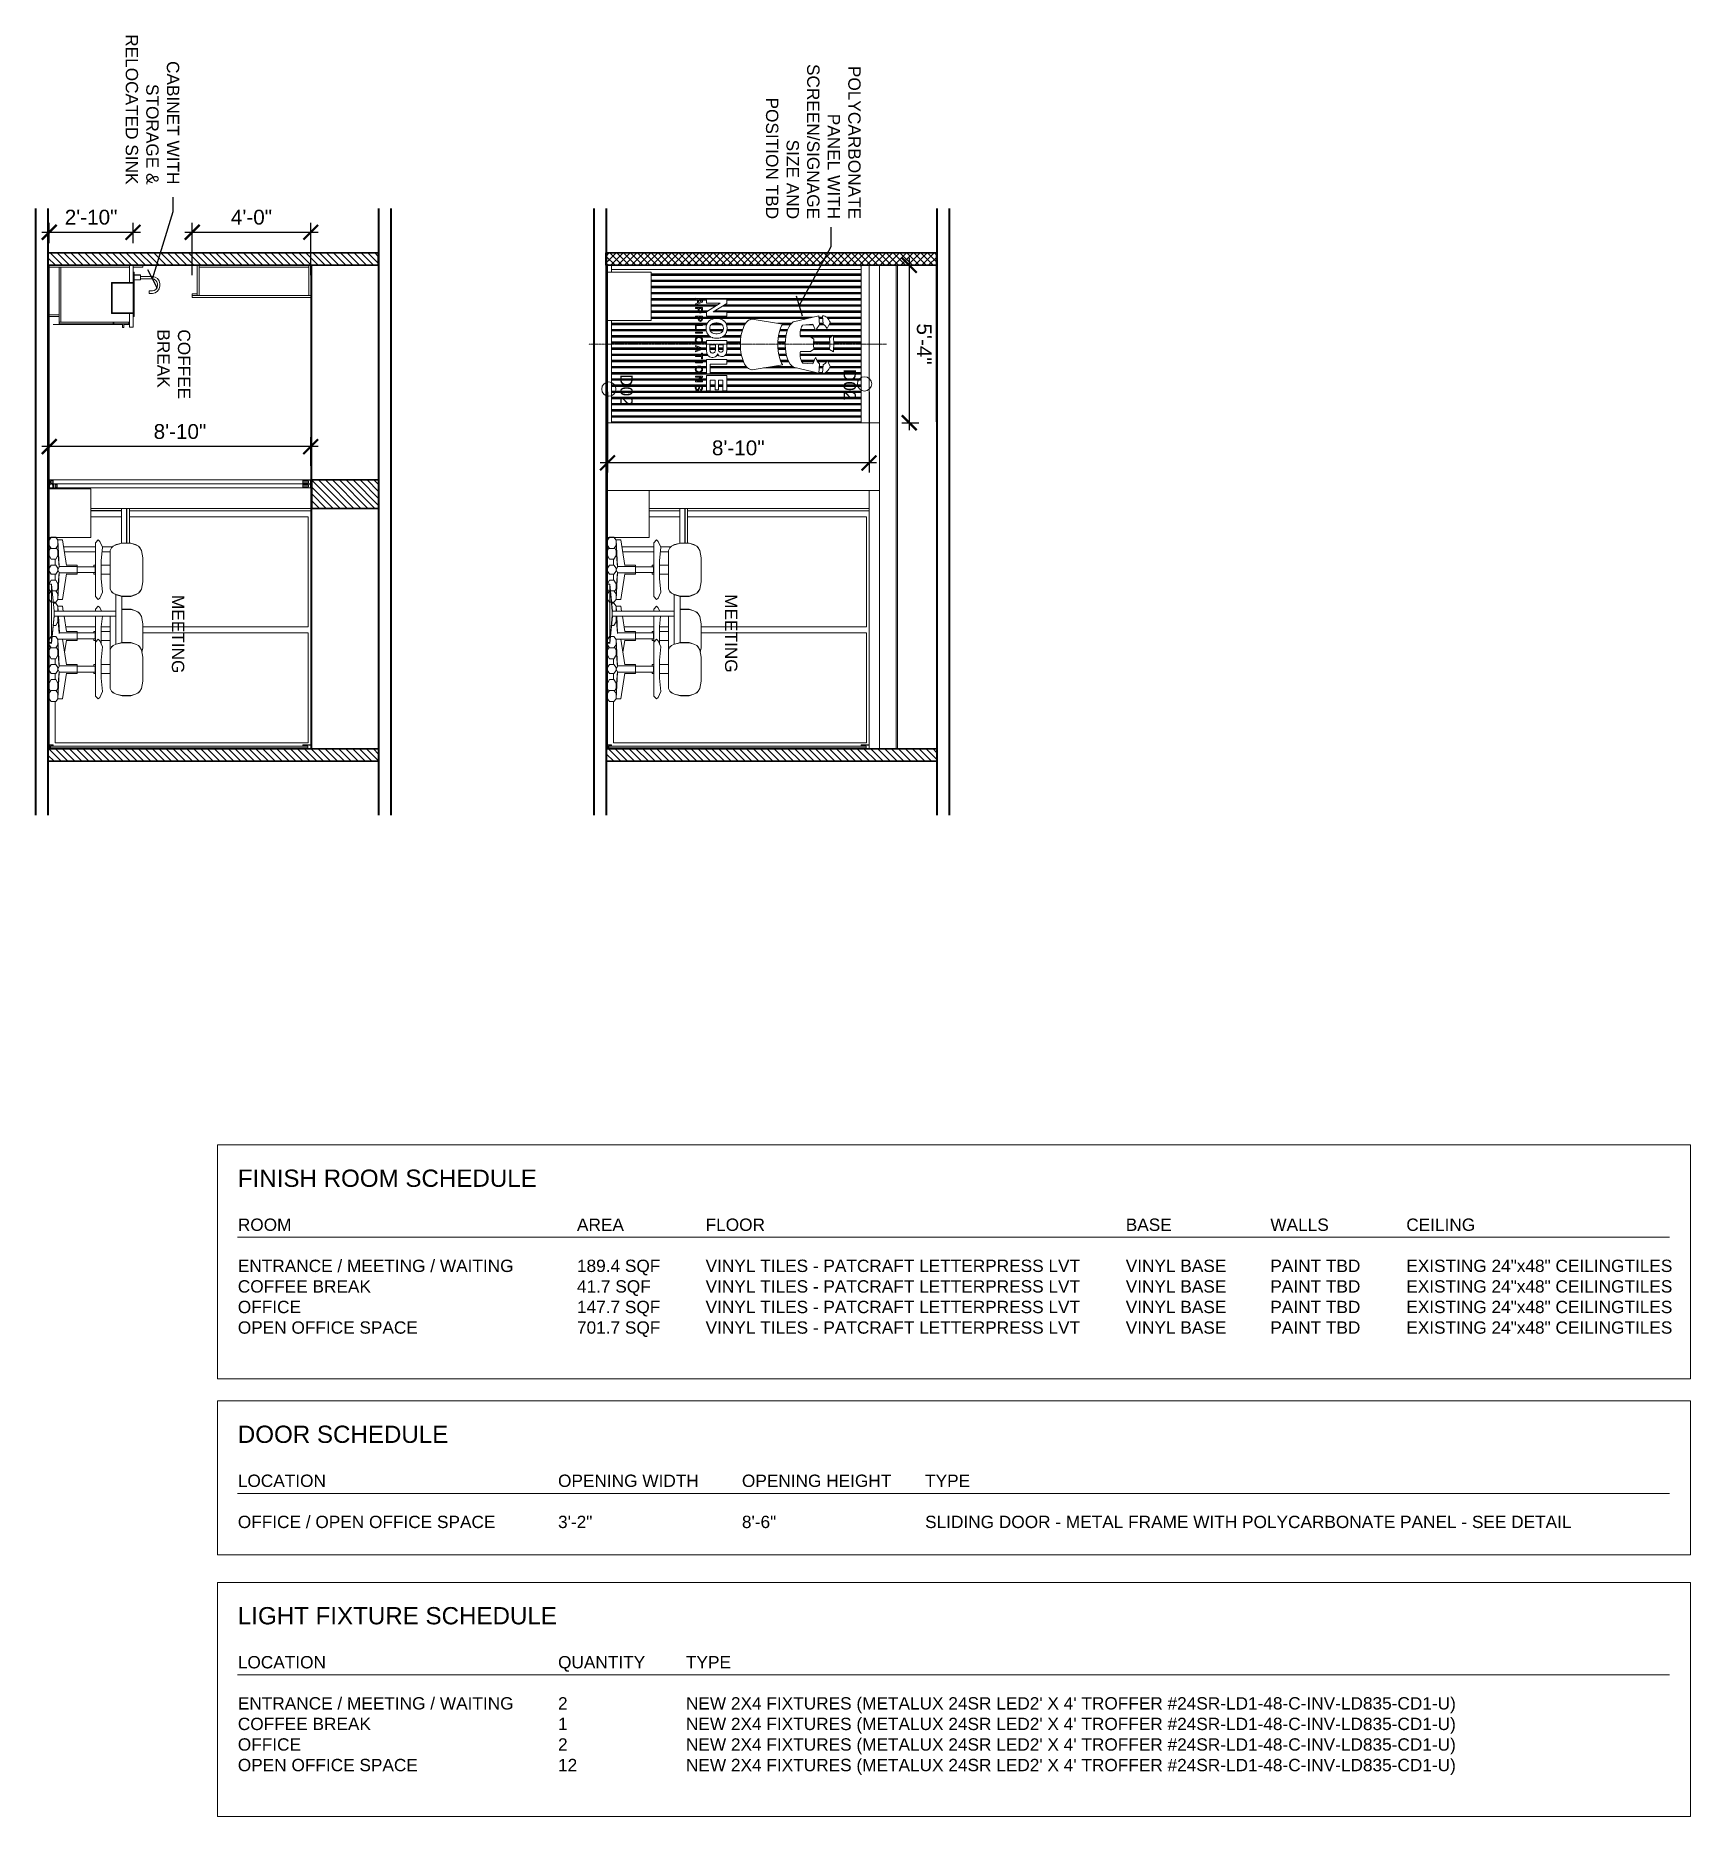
# Model space of a CAD drawing. Extents: x 65572 to 72871, y 30718 to 33858.
# Drawn here: x 66838 to 67508, y 31807 to 32529 of the extents above; entities that cross this region are included whole.
import ezdxf

# ---------------------------------------------------------------- set-up
doc = ezdxf.new("R2010")
doc.units = 0
doc.header["$LTSCALE"] = 0.5
doc.header["$MEASUREMENT"] = 0
doc.linetypes.add('DASHDOT', pattern=[1, 0.5, -0.25, 0, -0.25])
doc.layers.get('0').update_dxf_attribs({"color": 20, "linetype": 'CONTINUOUS'})
doc.layers.get('DEFPOINTS').update_dxf_attribs({"linetype": 'CONTINUOUS', "lineweight": 5})
doc.layers.add('_KTI_CONTROL', color=7, linetype='CONTINUOUS')
for name, color, linetype, lineweight in [('Annotations', 40, 'CONTINUOUS', 5), ('Framing', 142, 'CONTINUOUS', 13), ('Hatches', 8, 'CONTINUOUS', 5), ('Layout', 154, 'CONTINUOUS', 5), ('Structure', 7, 'CONTINUOUS', 40), ('Viewed', 150, 'CONTINUOUS', 9), ('Walls', 7, 'CONTINUOUS', 35)]:
    doc.layers.add(name, color=color, linetype=linetype, lineweight=lineweight)
doc.styles.get("Standard").update_dxf_attribs({"font": 'arial.ttf'})
doc.dimstyles.new('ARCH', dxfattribs={"dimscale": 96, "dimtxt": 0.0625, "dimasz": 0.0625, "dimexe": 0.04, "dimexo": 0.09375, "dimgap": 0.03125, "dimtad": 1, "dimdec": 0, "dimrnd": 0.0625, "dimzin": 3, "dimdsep": 46, "dimlunit": 4, "dimtxsty": 'Standard', "dimblk1": 'ARCHTICK', "dimblk2": 'ARCHTICK', "dimsah": 1, "dimcen": 0, "dimdle": 0.03125, "dimclrd": 256, "dimclre": 256, "dimclrt": 256, "dimazin": 0, "dimtfac": 1, "dimtdec": 0, "dimtmove": 2, "dimatfit": 3, "dimldrblk": 'OBLIQUE', "dimfxl": 0.3, "dimfxlon": 1, "dimfrac": 2, "dimarcsym": 0})
pattern_1 = [(135, (66012.1274, 32203.0825), (-1.3999283, -1.3999283), [])]

msp = doc.modelspace()

# ---------------------------------------------------------------- texts
at = {"layer": 'Annotations', "char_height": 5, "rotation": 270}
for s, insert, width, attachment_point in [('{CABINET WITH STORAGE & RELOCATED SINK}', (66896.064404, 32468.718673), 77.01588549, 3), ('{POLYCARBONATE PANEL WITH\\PSCREEN/SIGNAGE\\PSIZE AND POSITION TBD}', (67172.208562, 32454.700246), 60.99887021, 3), ('COFFEE\\PBREAK', (66900.569943, 32410.017775), 60.99887021, 1), ('{D02}', (67170.29872, 32394.003735), 60.99887021, 1), ('{D02}', (67079.826858, 32391.883053), 60.99887021, 1), ('\\pxqc;MEETING', (66898.110457, 32316.96576), 60.99887021, 1), ('\\pxqc;MEETING', (67122.261732, 32317.284489), 60.99887021, 1)]:
    msp.add_mtext(s, dxfattribs=dict(at, insert=insert, width=width, attachment_point=attachment_point))
at = {"layer": 'Annotations', "attachment_point": 1}
for s, insert, char_height, width in [('{FINISH ROOM SCHEDULE}', (66919.833415, 32069.463364), 7, 237.29826051), ('{ROOM\\P\\PENTRANCE / MEETING / WAITING\\PCOFFEE BREAK\\POFFICE\\POPEN OFFICE SPACE}', (66919.833415, 32049.615753), 5, 237.29826051), ('{AREA\\P\\P189.4 SQF\\P41.7 SQF\\P147.7 SQF\\P701.7 SQF}', (67057.26998, 32049.615753), 5, 237.29826051), ('{FLOOR\\P\\PVINYL TILES - PATCRAFT LETTERPRESS LVT\\PVINYL TILES - PATCRAFT LETTERPRESS LVT\\PVINYL TILES - PATCRAFT LETTERPRESS LVT\\PVINYL TILES - PATCRAFT LETTERPRESS LVT}', (67109.39635, 32049.615753), 5, 237.29826051), ('{BASE\\P\\PVINYL BASE\\PVINYL BASE\\PVINYL BASE\\PVINYL BASE}', (67279.659332, 32049.615753), 5, 237.29826051), ('{WALLS\\P\\PPAINT TBD\\PPAINT TBD\\PPAINT TBD\\PPAINT TBD}', (67338.254212, 32049.615753), 5, 237.29826051), ('{CEILING\\P\\PEXISTING 24"x48" CEILINGTILES\\PEXISTING 24"x48" CEILINGTILES\\PEXISTING 24"x48" CEILINGTILES\\PEXISTING 24"x48" CEILINGTILES}', (67393.342108, 32049.615753), 5, 237.29826051), ('{DOOR SCHEDULE}', (66919.833415, 31965.678), 7, 237.29826051), ('{LOCATION\\P\\POFFICE / OPEN OFFICE SPACE}', (66919.833415, 31945.830389), 5, 237.29826051), ('{OPENING WIDTH\\P\\P3\'-2"}', (67049.599485, 31945.830389), 5, 237.29826051), ('{OPENING HEIGHT\\P\\P8\'-6"}', (67124.116002, 31945.830389), 5, 237.29826051), ('{TYPE\\P\\PSLIDING DOOR - METAL FRAME WITH POLYCARBONATE PANEL - SEE DETAIL}', (67198.346593, 31945.830389), 5, 299.16328101), ('{LIGHT FIXTURE SCHEDULE}', (66919.833415, 31892.134729), 7, 237.29826051), ('{LOCATION\\P\\PENTRANCE / MEETING / WAITING\\PCOFFEE BREAK\\POFFICE\\POPEN OFFICE SPACE}', (66919.833415, 31872.287118), 5, 237.29826051), ('{QUANTITY\\P\\P2\\P1\\P2\\P12}', (67049.599485, 31872.287118), 5, 237.29826051), ("{TYPE\\P\\PNEW 2X4 FIXTURES (METALUX 24SR LED2' X 4' TROFFER #24SR-LD1-48-C-INV-LD835-CD1-U)\\PNEW 2X4 FIXTURES (METALUX 24SR LED2' X 4' TROFFER #24SR-LD1-48-C-INV-LD835-CD1-U)\\PNEW 2X4 FIXTURES (METALUX 24SR LED2' X 4' TROFFER #24SR-LD1-48-C-INV-LD835-CD1-U)\\PNEW 2X4 FIXTURES (METALUX 24SR LED2' X 4' TROFFER #24SR-LD1-48-C-INV-LD835-CD1-U)}", (67101.434432, 31872.287118), 5, 429.28404564)]:
    msp.add_mtext(s, dxfattribs=dict(at, insert=insert, char_height=char_height, width=width))

# ---------------------------------------------------------------- blocks, each defined once
blk = doc.blocks.new('_ArchTick')
at = {"const_width": 0.15}
blk.add_lwpolyline([(-0.5, -0.5), (0.5, 0.5)], dxfattribs=at)
blk = doc.blocks.new('*D26')
at = {"layer": 'Annotations', "linetype": 'ByBlock', "lineweight": -2}
for p, q in [((66843.39, 32354.72), (66843.39, 32366.34)), ((66949.37, 32354.72), (66949.37, 32366.34)), ((66952.37, 32362.5), (66840.39, 32362.5))]:
    blk.add_line(p, q, dxfattribs=at)
at = {"layer": 'DEFPOINTS', "color": 0}
for p in [(66843.39, 32362.5), (66843.39, 32345.72), (66949.37, 32345.72)]:
    blk.add_point(p, dxfattribs=at)
at = {"layer": 'Annotations', "lineweight": -2, "xscale": 6, "yscale": 6, "zscale": 6, "rotation": 180}
blk.add_blockref('_ArchTick', (66843.39, 32362.5), dxfattribs=at)
at = {"layer": 'Annotations', "lineweight": -2, "xscale": 6, "yscale": 6, "zscale": 6}
blk.add_blockref('_ArchTick', (66949.37, 32362.5), dxfattribs=at)
at = {"layer": 'Annotations', "insert": (66896.38, 32368.57), "char_height": 6, "attachment_point": 5}
blk.add_mtext('8\'-10"', dxfattribs=at)
blk = doc.blocks.new('_Oblique')
at = {"lineweight": -2}
blk.add_line((-0.5, -0.5), (0.5, 0.5), dxfattribs=at)
blk = doc.blocks.new('*D27')
at = {"layer": 'Annotations', "linetype": 'ByBlock', "lineweight": -2}
for p, q in [((67069.64, 32384.69), (67069.64, 32352.05)), ((67175.62, 32384.69), (67175.62, 32352.05)), ((67178.62, 32355.89), (67066.64, 32355.89))]:
    blk.add_line(p, q, dxfattribs=at)
at = {"layer": 'DEFPOINTS', "color": 0}
for p in [(67069.64, 32400.81), (67175.62, 32400.81), (67069.64, 32355.89)]:
    blk.add_point(p, dxfattribs=at)
at = {"layer": 'Annotations', "lineweight": -2, "xscale": 6, "yscale": 6, "zscale": 6, "rotation": 180}
blk.add_blockref('_ArchTick', (67069.64, 32355.89), dxfattribs=at)
at = {"layer": 'Annotations', "lineweight": -2, "xscale": 6, "yscale": 6, "zscale": 6}
blk.add_blockref('_ArchTick', (67175.62, 32355.89), dxfattribs=at)
at = {"layer": 'Annotations', "insert": (67122.63, 32361.95), "char_height": 6, "attachment_point": 5}
blk.add_mtext('8\'-10"', dxfattribs=at)
blk = doc.blocks.new('12fstg01')
at = {"color": 0, "linetype": 'ByBlock'}
for p, q in [((-0.214, 0.735), (-0.201, 0.761)), ((-0.2, 0.761), (-0.213, 0.735)), ((-0.201, 0.761), (-0.189, 0.774)), ((-0.187, 0.774), (-0.2, 0.761)), ((-0.165, 0.786), (-0.189, 0.774)), ((-0.189, 0.774), (-0.187, 0.774)), ((-0.187, 0.774), (-0.165, 0.786)), ((-0.165, 0.786), (-0.102, 0.799)), ((-0.102, 0.799), (0.102, 0.799)), ((0.102, 0.799), (0.165, 0.786)), ((0.165, 0.786), (0.187, 0.774)), ((0.165, 0.786), (0.189, 0.774)), ((0.187, 0.774), (0.189, 0.774)), ((0.187, 0.774), (0.2, 0.761)), ((0.189, 0.774), (0.201, 0.761)), ((0.2, 0.761), (0.212, 0.735)), ((0.214, 0.735), (0.201, 0.761)), ((-0.227, 0.697), (-0.214, 0.735)), ((-0.227, 0.621), (-0.227, 0.697)), ((-0.227, 0.621), (-0.214, 0.57)), ((-0.213, 0.735), (-0.225, 0.697)), ((-0.225, 0.697), (-0.225, 0.621)), ((-0.225, 0.621), (-0.213, 0.57)), ((0.212, 0.735), (0.225, 0.697)), ((0.225, 0.621), (0.212, 0.57)), ((0.227, 0.697), (0.214, 0.735)), ((0.214, 0.57), (0.227, 0.621)), ((0.225, 0.697), (0.225, 0.621)), ((0.227, 0.621), (0.227, 0.697)), ((-0.241, 0.431), (-0.191, 0.456)), ((-0.201, 0.545), (-0.214, 0.57)), ((-0.213, 0.57), (-0.2, 0.545)), ((-0.201, 0.545), (-0.189, 0.532)), ((-0.2, 0.545), (-0.187, 0.532)), ((-0.191, 0.456), (-0.076, 0.443)), ((-0.189, 0.532), (-0.187, 0.532)), ((-0.187, 0.532), (-0.165, 0.52)), ((-0.165, 0.52), (0.165, 0.52)), ((-0.038, 0.443), (-0.038, 0.52)), ((0.038, 0.52), (0.038, 0.443)), ((0.076, 0.443), (0.19, 0.456)), ((0.165, 0.52), (0.187, 0.532)), ((0.2, 0.545), (0.187, 0.532)), ((0.187, 0.532), (0.189, 0.532)), ((0.189, 0.532), (0.201, 0.545)), ((0.19, 0.456), (0.241, 0.431)), ((0.212, 0.57), (0.2, 0.545)), ((0.201, 0.545), (0.214, 0.57)), ((-0.254, 0.418), (-0.241, 0.431)), ((-0.229, 0.395), (-0.254, 0.418)), ((0.229, 0.395), (-0.229, 0.395)), ((-0.076, 0.443), (0.076, 0.443)), ((-0.038, 0.38), (-0.038, 0.395)), ((-0.025, 0.38), (-0.038, 0.38)), ((-0.025, 0.24), (-0.025, 0.393)), ((-0.025, 0.393), (0.025, 0.393)), ((0.025, 0.393), (0.025, 0.24)), ((0.038, 0.38), (0.025, 0.38)), ((0.038, 0.395), (0.038, 0.38)), ((0.254, 0.418), (0.229, 0.395)), ((0.241, 0.431), (0.254, 0.418)), ((-0.038, 0.24), (0.038, 0.24)), ((-0.038, 0.149), (-0.038, 0.24)), ((-0.027, 0.089), (-0.027, 0.24)), ((0.027, 0.089), (0.027, 0.24)), ((0.038, 0.24), (0.038, 0.149)), ((-0.277, 0.056), (-0.253, 0.074)), ((-0.277, 0.018), (-0.277, 0.056)), ((-0.253, 0), (-0.277, 0.018)), ((-0.254, 0.113), (-0.037, 0.149)), ((-0.254, 0.075), (-0.254, 0.113)), ((-0.025, 0.087), (-0.254, 0.075)), ((-0.253, 0.074), (-0.206, 0.074)), ((-0.206, 0), (-0.253, 0)), ((-0.206, 0.074), (-0.182, 0.056)), ((-0.182, 0.018), (-0.206, 0)), ((-0.164, 0.074), (-0.188, 0.06)), ((-0.164, 0), (-0.188, 0.014)), ((-0.182, 0.056), (-0.182, 0.018)), ((-0.12, 0.074), (-0.164, 0.074)), ((-0.12, 0), (-0.164, 0)), ((-0.021, 0.086), (-0.157, 0.075)), ((-0.157, 0.075), (-0.157, 0.08)), ((-0.12, 0.074), (-0.089, 0.056)), ((-0.089, 0.018), (-0.12, 0)), ((-0.089, 0.018), (-0.089, 0.056)), ((-0.038, 0.056), (-0.013, 0.074)), ((-0.038, 0.056), (-0.038, 0.018)), ((-0.038, 0.018), (-0.013, 0)), ((0, 0.075), (-0.025, 0.087)), ((-0.013, 0.074), (0.013, 0.074)), ((-0.013, 0), (0.013, 0)), ((0.024, 0.087), (0, 0.075)), ((0.013, 0.074), (0.038, 0.056)), ((0.013, 0), (0.038, 0.018)), ((0.021, 0.086), (0.157, 0.075)), ((0.254, 0.075), (0.024, 0.087)), ((0.035, 0.149), (0.254, 0.113)), ((0.038, 0.056), (0.038, 0.018)), ((0.089, 0.056), (0.12, 0.074)), ((0.089, 0.018), (0.089, 0.056)), ((0.12, 0), (0.089, 0.018)), ((0.12, 0.074), (0.164, 0.074)), ((0.12, 0), (0.164, 0)), ((0.157, 0.075), (0.157, 0.08)), ((0.164, 0.074), (0.187, 0.06)), ((0.164, 0), (0.187, 0.013)), ((0.181, 0.056), (0.206, 0.074)), ((0.181, 0.018), (0.181, 0.056)), ((0.206, 0), (0.181, 0.018)), ((0.206, 0.074), (0.253, 0.074)), ((0.253, 0), (0.206, 0)), ((0.253, 0.074), (0.277, 0.056)), ((0.253, 0), (0.277, 0.018)), ((0.254, 0.113), (0.254, 0.075)), ((0.277, 0.018), (0.277, 0.056))]:
    blk.add_line(p, q, dxfattribs=at)
at = {"layer": '_KTI_CONTROL'}
blk.add_polyline3d([(0, 0, 0), (0, 0, 0)], dxfattribs=at)
blk.add_polyline3d([(0, 0, 0), (0, 0, 0)], dxfattribs=at)
blk = doc.blocks.new('Noble_logo')
for points in [[(4.81689, 14.1161), (4.23649, 14.4265), (4.19894, 14.4104), (4.08886, 14.3564), (3.95768, 14.2796), (3.84392, 14.1963), (3.74858, 14.1061), (3.67269, 14.0093), (3.61724, 13.906), (3.58322, 13.7961), (3.57167, 13.7088), (3.57167, 13.6796), (4.40272, 13.726), (4.41032, 13.7561), (4.45383, 13.841), (4.54275, 13.9442), (4.66521, 14.0358), (4.77789, 14.0985), (4.81689, 14.1161)], [(6.29856, 14.3747), (6.33176, 14.3747), (6.43147, 14.3735), (6.57639, 14.3696), (6.72054, 14.3632), (6.81847, 14.3571), (6.85107, 14.3544), (7.07568, 14.7274), (7.02929, 14.7313), (6.89003, 14.7401), (6.68782, 14.7492), (6.48199, 14.7546), (6.33447, 14.7564), (6.28532, 14.7564), (6.22965, 14.7564), (6.06282, 14.7536), (5.85818, 14.745), (5.65956, 14.7308), (5.50635, 14.7164), (5.4554, 14.711), (5.74311, 14.3406), (5.77886, 14.3444), (5.88639, 14.3554), (6.0191, 14.3661), (6.15267, 14.3726), (6.26204, 14.3747), (6.29856, 14.3747)], [(8.30126, 13.7254), (9.12121, 13.6797), (9.12121, 13.7088), (9.1096, 13.7962), (9.07557, 13.906), (9.02012, 14.0094), (8.94422, 14.1061), (8.8489, 14.1961), (8.73514, 14.2796), (8.60394, 14.3564), (8.49388, 14.4104), (8.45638, 14.4264), (7.88889, 14.1231), (7.92796, 14.1053), (8.04081, 14.0418), (8.16292, 13.9486), (8.25108, 13.8433), (8.29389, 13.7561), (8.30126, 13.7254)], [(4.15597, 10.87), (4.18033, 10.8254), (4.27843, 10.7054), (4.45535, 10.5545), (4.68115, 10.4198), (4.95047, 10.3038), (5.25765, 10.2092), (5.59728, 10.1385), (5.96382, 10.0941), (6.25472, 10.0788), (6.35172, 10.0788), (6.44868, 10.0788), (6.73953, 10.0941), (7.10596, 10.1385), (7.44553, 10.2092), (7.75271, 10.3038), (8.02192, 10.4197), (8.24778, 10.5543), (8.42469, 10.7051), (8.52285, 10.8251), (8.54725, 10.8696), (8.54949, 10.8749), (9.13167, 13.3035), (8.22146, 13.3851), (8.19879, 13.3546), (8.11664, 13.2735), (7.97607, 13.1711), (7.80279, 13.079), (7.65136, 13.0163), (7.59983, 12.9986), (8.22906, 12.7322), (8.14936, 11.7669), (8.14936, 11.7669), (8.13043, 11.7516), (8.07449, 11.7123), (7.98258, 11.6591), (7.85596, 11.602), (7.69575, 11.5512), (7.50299, 11.5167), (7.27892, 11.5085), (7.08735, 11.5251), (7.02468, 11.5367), (7.02468, 12.5285), (6.79069, 12.8356), (6.75543, 12.8324), (6.45264, 12.8151), (6.35172, 12.8151), (6.22353, 12.8151), (5.87972, 12.8389), (5.83892, 12.8434), (5.59901, 12.5285), (5.59901, 11.5367), (5.53629, 11.5251), (5.34472, 11.5085), (5.12067, 11.5167), (4.92796, 11.5512), (4.76768, 11.602), (4.64106, 11.6591), (4.54921, 11.7123), (4.49328, 11.7516), (4.47439, 11.7669), (4.47439, 11.7669), (4.39469, 12.7322), (5.06108, 13.0144), (5.01264, 13.032), (4.87071, 13.0938), (4.70811, 13.1836), (4.57607, 13.2829), (4.49875, 13.3612), (4.47754, 13.3906), (3.57053, 13.3035), (4.15278, 10.8749), (4.15597, 10.87)], [(6.35172, 9.35829), (6.27701, 9.35829), (6.05296, 9.36669), (5.76497, 9.39122), (5.48986, 9.43083), (5.22971, 9.48465), (4.9866, 9.5516), (4.76269, 9.63075), (4.56011, 9.72108), (4.42426, 9.79428), (4.38092, 9.82161), (3.90767, 6.87879), (3.90767, 6.84983), (3.92025, 6.76292), (3.95731, 6.65039), (4.01753, 6.54178), (4.09972, 6.43761), (4.20264, 6.33854), (4.32503, 6.24507), (4.46571, 6.15782), (4.62349, 6.07731), (4.79704, 6.00418), (4.98519, 5.93892), (5.18668, 5.88217), (5.40033, 5.83442), (5.62489, 5.79633), (5.85915, 5.76839), (6.10178, 5.75119), (6.28922, 5.74533), (6.35172, 5.74533), (6.41417, 5.74533), (6.60161, 5.75119), (6.84424, 5.76839), (7.0785, 5.79633), (7.30306, 5.83442), (7.51671, 5.88217), (7.71821, 5.93892), (7.90636, 6.00418), (8.07992, 6.07731), (8.23768, 6.15782), (8.37836, 6.24507), (8.50076, 6.33854), (8.60368, 6.43761), (8.68588, 6.54178), (8.7461, 6.65039), (8.78315, 6.76292), (8.79579, 6.84983), (8.79579, 6.87879), (8.32254, 9.82161), (8.27914, 9.79428), (8.14328, 9.72108), (7.94065, 9.63075), (7.71674, 9.5516), (7.47368, 9.48465), (7.21349, 9.43083), (6.93837, 9.39122), (6.65039, 9.36669), (6.42638, 9.35829), (6.35172, 9.35829)], [(2.39361, 4.42492), (3.20888, 3.11447), (3.21431, 3.11447), (3.21431, 4.42492), (3.61649, 4.42492), (3.61649, 2.47157), (3.18696, 2.47157), (2.37446, 3.77924), (2.36903, 3.77924), (2.36903, 2.47157), (1.96685, 2.47157), (1.96685, 4.42492), (2.39361, 4.42492)], [(3.90338, 3.84631), (3.91428, 3.87756), (3.98335, 4.02171), (4.07156, 4.14996), (4.09212, 4.17318), (4.11263, 4.19646), (4.22922, 4.29769), (4.36453, 4.37885), (4.39442, 4.39204), (4.42426, 4.40528), (4.58485, 4.45161), (4.74463, 4.4714), (4.7979, 4.4714), (4.85157, 4.4714), (5.01264, 4.45161), (5.17312, 4.40528), (5.20281, 4.39204), (5.23242, 4.37885), (5.36692, 4.29769), (5.48318, 4.19646), (5.50375, 4.17318), (5.52425, 4.14996), (5.61247, 4.02171), (5.68153, 3.87756), (5.69249, 3.84631), (5.7034, 3.81511), (5.74169, 3.65104), (5.75814, 3.49283), (5.75814, 3.44006), (5.75814, 3.38851), (5.74169, 3.23383), (5.7034, 3.07281), (5.69249, 3.04199), (5.68153, 3.01124), (5.61247, 2.86931), (5.52425, 2.74333), (5.50375, 2.72054), (5.48318, 2.69775), (5.36692, 2.59842), (5.23242, 2.51878), (5.20281, 2.50575), (5.17312, 2.49278), (5.01264, 2.44732), (4.85157, 2.42779), (4.7979, 2.42779), (4.74463, 2.42779), (4.58485, 2.44732), (4.42426, 2.49278), (4.39442, 2.50575), (4.36453, 2.51878), (4.22922, 2.59842), (4.11263, 2.69775), (4.09212, 2.72054), (4.07156, 2.74333), (3.98335, 2.86931), (3.91428, 3.01124), (3.90338, 3.04199), (3.89242, 3.07281), (3.85411, 3.23383), (3.83772, 3.38851), (3.83772, 3.44006), (3.83772, 3.49283), (3.85411, 3.65104), (3.89242, 3.81511), (3.90338, 3.84631)], [(4.29596, 3.20063), (4.30072, 3.18126), (4.33317, 3.09017), (4.37706, 3.00689), (4.38758, 2.99137), (4.39806, 2.97586), (4.46001, 2.90756), (4.53483, 2.85161), (4.55171, 2.84229), (4.56858, 2.83296), (4.66385, 2.80024), (4.76438, 2.78618), (4.7979, 2.78618), (4.83138, 2.78618), (4.93197, 2.80024), (5.02729, 2.83296), (5.04417, 2.84229), (5.06099, 2.85161), (5.13574, 2.90756), (5.19775, 2.97586), (5.20828, 2.99137), (5.21875, 3.00689), (5.26264, 3.09017), (5.29508, 3.18126), (5.29992, 3.20063), (5.30469, 3.22006), (5.32867, 3.3851), (5.32867, 3.44006), (5.32867, 3.50228), (5.30469, 3.66889), (5.29992, 3.68896), (5.29508, 3.70904), (5.26264, 3.8029), (5.21875, 3.88803), (5.20828, 3.90375), (5.19775, 3.91949), (5.13574, 3.98856), (5.06099, 4.04486), (5.04417, 4.05419), (5.02729, 4.06358), (4.93197, 4.09631), (4.83138, 4.11029), (4.7979, 4.11029), (4.76438, 4.11029), (4.66385, 4.09631), (4.56858, 4.06358), (4.55171, 4.05419), (4.53483, 4.04486), (4.46001, 3.98856), (4.39806, 3.91949), (4.38758, 3.90375), (4.37706, 3.88803), (4.33317, 3.8029), (4.30072, 3.70904), (4.29596, 3.68896), (4.29113, 3.66889), (4.26719, 3.49729), (4.26719, 3.44006), (4.26719, 3.38021), (4.29113, 3.22006), (4.29596, 3.20063)], [(6.88775, 4.42492), (6.95133, 4.42492), (7.12299, 4.4044), (7.14214, 4.40028), (7.16129, 4.39621), (7.24881, 4.36778), (7.32542, 4.32894), (7.33914, 4.31956), (7.35281, 4.31022), (7.41194, 4.25424), (7.45876, 4.18599), (7.46631, 4.17046), (7.47379, 4.155), (7.50017, 4.06651), (7.51144, 3.97211), (7.51144, 3.94065), (7.51144, 3.90685), (7.49468, 3.80528), (7.45557, 3.71089), (7.44444, 3.69444), (7.43326, 3.67806), (7.36133, 3.60487), (7.26796, 3.54357), (7.2461, 3.53304), (7.27615, 3.52442), (7.40369, 3.46158), (7.50071, 3.37278), (7.51557, 3.35113), (7.53039, 3.32949), (7.58225, 3.20785), (7.60449, 3.0804), (7.60449, 3.03788), (7.60449, 3.00342), (7.59011, 2.90007), (7.55658, 2.80007), (7.54704, 2.78207), (7.53743, 2.76406), (7.47965, 2.68392), (7.40864, 2.61703), (7.39247, 2.60562), (7.37625, 2.59424), (7.28847, 2.54617), (7.19157, 2.50987), (7.17085, 2.50439), (7.15007, 2.49897), (6.97379, 2.47157), (6.9151, 2.47157), (5.96853, 2.47157), (5.96853, 4.42492), (6.88775, 4.42492)], [(6.83301, 3.63428), (6.85915, 3.63428), (6.93767, 3.64794), (7.0095, 3.67985), (7.02181, 3.68896), (7.03076, 3.69564), (7.0541, 3.7206), (7.07715, 3.76079), (7.09099, 3.80957), (7.09565, 3.85254), (7.09565, 3.86681), (7.09565, 3.88238), (7.08946, 3.92904), (7.07508, 3.97168), (7.07101, 3.97894), (7.06689, 3.98628), (7.04226, 4.01796), (7.01221, 4.04329), (7.00537, 4.04736), (6.99854, 4.05149), (6.91986, 4.07997), (6.91097, 4.08154), (6.90207, 4.08317), (6.82563, 4.09115), (6.80018, 4.09115), (6.39806, 4.09115), (6.39806, 3.63428), (6.83301, 3.63428)], [(8.2405, 4.42492), (8.2405, 2.83268), (9.19254, 2.83268), (9.19254, 2.47157), (7.81099, 2.47157), (7.81099, 4.42492), (8.2405, 4.42492)], [(10.8197, 4.42492), (10.8197, 4.06381), (9.78836, 4.06381), (9.78836, 3.64518), (10.7349, 3.64518), (10.7349, 3.31142), (9.78836, 3.31142), (9.78836, 2.83268), (10.8416, 2.83268), (10.8416, 2.47157), (9.35883, 2.47157), (9.35883, 4.42492), (10.8197, 4.42492)], [(2.25136, 2.08247), (2.51454, 1.40896), (2.41547, 1.40896), (2.3419, 1.61176), (2.05701, 1.61176), (1.9815, 1.40896), (1.89003, 1.40896), (2.15229, 2.08247), (2.25136, 2.08247)], [(2.31358, 1.68722), (2.20133, 2.00131), (2.19943, 2.00131), (2.08529, 1.68722), (2.31358, 1.68722)], [(3.08826, 2.08247), (3.11062, 2.08247), (3.17774, 2.06939), (3.23378, 2.03885), (3.24251, 2.03011), (3.25119, 2.02138), (3.28174, 1.96729), (3.29486, 1.9044), (3.29486, 1.8834), (3.29486, 1.86247), (3.28174, 1.79949), (3.25119, 1.74511), (3.24251, 1.73628), (3.23378, 1.72749), (3.17774, 1.69694), (3.10525, 1.68425), (3.08826, 1.6844), (2.8826, 1.6844), (2.8826, 1.40896), (2.79297, 1.40896), (2.79297, 2.08247), (3.08826, 2.08247)], [(3.05811, 1.75987), (3.07081, 1.75971), (3.12418, 1.76719), (3.16396, 1.78564), (3.16986, 1.79096), (3.17572, 1.79633), (3.1964, 1.83014), (3.20524, 1.87011), (3.20524, 1.8834), (3.20524, 1.89675), (3.1964, 1.93664), (3.17572, 1.97011), (3.16986, 1.97538), (3.16396, 1.98068), (3.12418, 1.99914), (3.0746, 2.007), (3.05811, 2.007), (2.8826, 2.007), (2.8826, 1.75987), (3.05811, 1.75987)], [(3.91178, 2.08247), (3.93414, 2.08247), (4.00125, 2.06939), (4.05729, 2.03885), (4.06603, 2.03011), (4.07471, 2.02138), (4.10525, 1.96729), (4.11838, 1.9044), (4.11838, 1.8834), (4.11838, 1.86247), (4.10525, 1.79949), (4.07471, 1.74511), (4.06603, 1.73628), (4.05729, 1.72749), (4.00125, 1.69694), (3.92876, 1.68425), (3.91178, 1.6844), (3.70611, 1.6844), (3.70611, 1.40896), (3.61649, 1.40896), (3.61649, 2.08247), (3.91178, 2.08247)], [(3.88157, 1.75987), (3.89426, 1.75971), (3.94769, 1.76719), (3.98747, 1.78564), (3.99338, 1.79096), (3.99924, 1.79633), (4.01992, 1.83014), (4.02875, 1.87011), (4.02875, 1.8834), (4.02875, 1.89675), (4.01992, 1.93664), (3.99924, 1.97011), (3.99338, 1.97538), (3.98747, 1.98068), (3.94769, 1.99914), (3.89806, 2.007), (3.88157, 2.007), (3.70611, 2.007), (3.70611, 1.75987), (3.88157, 1.75987)], [(4.52962, 2.08247), (4.52962, 1.48443), (4.88624, 1.48443), (4.88624, 1.40896), (4.44, 1.40896), (4.44, 2.08247), (4.52962, 2.08247)], [(5.2665, 1.40896), (5.17686, 1.40896), (5.17686, 2.08247), (5.2665, 2.08247), (5.2665, 1.40896)], [(6.0415, 1.98719), (6.03293, 1.99317), (5.98525, 2.01406), (5.93576, 2.023), (5.91932, 2.023), (5.90528, 2.023), (5.86328, 2.01736), (5.82319, 2.00418), (5.81603, 2.00037), (5.80886, 1.99664), (5.77686, 1.9739), (5.74989, 1.94596), (5.74528, 1.93956), (5.74061, 1.93321), (5.70643, 1.86046), (5.70426, 1.85226), (5.70204, 1.84412), (5.69103, 1.77382), (5.69103, 1.75038), (5.69103, 1.72314), (5.70204, 1.65001), (5.70426, 1.64144), (5.70643, 1.63292), (5.72108, 1.59338), (5.74061, 1.55826), (5.74528, 1.55186), (5.74989, 1.54551), (5.77696, 1.51758), (5.80925, 1.49479), (5.81651, 1.491), (5.82374, 1.48725), (5.86415, 1.47407), (5.90625, 1.46838), (5.92031, 1.46838), (5.94, 1.46838), (5.99333, 1.48058), (5.99908, 1.48296), (6.00478, 1.4854), (6.05431, 1.51926), (6.05849, 1.52354), (6.06261, 1.52789), (6.09526, 1.57937), (6.09765, 1.58535), (6.09999, 1.59131), (6.11415, 1.65582), (6.11464, 1.66271), (6.20421, 1.66271), (6.20264, 1.64757), (6.19374, 1.6026), (6.17567, 1.54953), (6.1499, 1.50353), (6.12571, 1.47342), (6.11649, 1.46463), (6.10726, 1.45589), (6.07579, 1.43371), (6.02826, 1.41157), (5.9739, 1.39828), (5.928, 1.39382), (5.91276, 1.39382), (5.89437, 1.39382), (5.83936, 1.40061), (5.78564, 1.41629), (5.77593, 1.42074), (5.76617, 1.42524), (5.72239, 1.45269), (5.68517, 1.48693), (5.67876, 1.49479), (5.67231, 1.50265), (5.64492, 1.54622), (5.62397, 1.59543), (5.62076, 1.60612), (5.61751, 1.61681), (5.60622, 1.67264), (5.6014, 1.72601), (5.6014, 1.74382), (5.6014, 1.76167), (5.60656, 1.81515), (5.61871, 1.87125), (5.62218, 1.882), (5.6256, 1.89279), (5.64774, 1.94254), (5.67632, 1.98676), (5.68306, 1.99474), (5.68972, 2.00276), (5.72803, 2.03776), (5.773, 2.06603), (5.78304, 2.07064), (5.79303, 2.07531), (5.84728, 2.09153), (5.90201, 2.09847), (5.92031, 2.09847), (5.94526, 2.09847), (6.01243, 2.08669), (6.02029, 2.08431), (6.0281, 2.08197), (6.0981, 2.04742), (6.10422, 2.04286), (6.11035, 2.03831), (6.1614, 1.98128), (6.16553, 1.97444), (6.1696, 1.96761), (6.18582, 1.93024), (6.19635, 1.88861), (6.19764, 1.87967), (6.10801, 1.87967), (6.10547, 1.8916), (6.08382, 1.94239), (6.05007, 1.98122), (6.0415, 1.98719)], [(6.85764, 2.80533), (6.88769, 2.80533), (6.96843, 2.8156), (6.97803, 2.81765), (6.98757, 2.81972), (7.03201, 2.8341), (7.07189, 2.85389), (7.07921, 2.85867), (7.08649, 2.8635), (7.11849, 2.89253), (7.14464, 2.92844), (7.14899, 2.93664), (7.15326, 2.94488), (7.16846, 2.99274), (7.17497, 3.04508), (7.17497, 3.0625), (7.17497, 3.07997), (7.16965, 3.13232), (7.15375, 3.1914), (7.12722, 3.23975), (7.10053, 3.26938), (7.09017, 3.27724), (7.07601, 3.28797), (6.99164, 3.32547), (6.89725, 3.34153), (6.86583, 3.34153), (6.39806, 3.34153), (6.39806, 2.80533), (6.85764, 2.80533)], [(6.808, 2.08247), (7.07124, 1.40896), (6.97217, 1.40896), (6.8986, 1.61176), (6.61367, 1.61176), (6.53819, 1.40896), (6.44667, 1.40896), (6.70893, 2.08247), (6.808, 2.08247)], [(6.87028, 1.68722), (6.75803, 2.00131), (6.75613, 2.00131), (6.64199, 1.68722), (6.87028, 1.68722)], [(7.18718, 2.007), (7.18718, 2.08247), (7.72581, 2.08247), (7.72581, 2.007), (7.50131, 2.007), (7.50131, 1.40896), (7.41168, 1.40896), (7.41168, 2.007), (7.18718, 2.007)], [(8.10796, 1.40896), (8.01833, 1.40896), (8.01833, 2.08247), (8.10796, 2.08247), (8.10796, 1.40896)], [(8.45844, 1.87819), (8.46181, 1.88883), (8.48378, 1.93826), (8.51253, 1.98281), (8.51932, 1.99094), (8.52604, 1.99914), (8.56478, 2.03504), (8.61014, 2.0644), (8.62022, 2.06922), (8.63026, 2.07411), (8.68554, 2.09119), (8.74197, 2.09847), (8.76079, 2.09847), (8.77957, 2.09847), (8.83599, 2.09119), (8.89128, 2.07411), (8.90136, 2.06922), (8.9114, 2.0644), (8.95676, 2.03504), (8.9955, 1.99914), (9.00228, 1.99094), (9.009, 1.98281), (9.03776, 1.93826), (9.05974, 1.88883), (9.06315, 1.87819), (9.06651, 1.86762), (9.08344, 1.77621), (9.08344, 1.74571), (9.08344, 1.71262), (9.06651, 1.62381), (9.06315, 1.61317), (9.05974, 1.6026), (9.03776, 1.55317), (9.009, 1.50863), (9.00228, 1.50043), (8.9955, 1.49229), (8.95676, 1.45649), (8.9114, 1.42746), (8.90136, 1.42264), (8.89128, 1.41786), (8.83599, 1.40104), (8.77957, 1.39382), (8.76079, 1.39382), (8.74197, 1.39382), (8.68554, 1.40104), (8.63026, 1.41786), (8.62022, 1.42264), (8.61014, 1.42746), (8.56478, 1.45649), (8.52604, 1.49229), (8.51932, 1.50043), (8.51253, 1.50863), (8.48378, 1.55317), (8.46181, 1.6026), (8.45844, 1.61317), (8.45503, 1.62381), (8.43815, 1.71528), (8.43815, 1.74571), (8.43815, 1.77886), (8.45503, 1.86762), (8.45844, 1.87819)], [(8.54096, 1.64524), (8.54312, 1.63699), (8.57775, 1.56272), (8.58247, 1.5561), (8.58718, 1.54953), (8.61475, 1.5204), (8.64768, 1.49647), (8.65511, 1.49246), (8.66249, 1.48844), (8.70367, 1.47439), (8.74647, 1.46838), (8.76079, 1.46838), (8.77501, 1.46838), (8.81782, 1.47439), (8.859, 1.48844), (8.86643, 1.49246), (8.87381, 1.49647), (8.90674, 1.5204), (8.93435, 1.54953), (8.93907, 1.5561), (8.94379, 1.56272), (8.97835, 1.63699), (8.98058, 1.64524), (8.98275, 1.65354), (8.99382, 1.72271), (8.99382, 1.74571), (8.99382, 1.77083), (8.98275, 1.83789), (8.98058, 1.84614), (8.97835, 1.85444), (8.94379, 1.92871), (8.93907, 1.93528), (8.93435, 1.94189), (8.90674, 1.97103), (8.87381, 1.99496), (8.86643, 1.99897), (8.859, 2.00299), (8.81782, 2.01704), (8.77501, 2.023), (8.76079, 2.023), (8.74647, 2.023), (8.70367, 2.01704), (8.66249, 2.00299), (8.65511, 1.99897), (8.64768, 1.99496), (8.61475, 1.97103), (8.58718, 1.94189), (8.58247, 1.93528), (8.57775, 1.92871), (8.54312, 1.85444), (8.54096, 1.84614), (8.53874, 1.83789), (8.52778, 1.76878), (8.52778, 1.74571), (8.52778, 1.7206), (8.53874, 1.65354), (8.54096, 1.64524)], [(9.50689, 2.08247), (9.86165, 1.53629), (9.8635, 1.53629), (9.8635, 2.08247), (9.9484, 2.08247), (9.9484, 1.40896), (9.85032, 1.40896), (9.49843, 1.94943), (9.49653, 1.94943), (9.49653, 1.40896), (9.41163, 1.40896), (9.41163, 2.08247), (9.50689, 2.08247)], [(10.6413, 1.99046), (10.6338, 1.99588), (10.5903, 2.01486), (10.5426, 2.023), (10.5267, 2.023), (10.5128, 2.023), (10.4756, 2.01833), (10.4711, 2.01736), (10.4665, 2.01644), (10.426, 2.00071), (10.4225, 1.99849), (10.4189, 1.99631), (10.3906, 1.96679), (10.3885, 1.96311), (10.3864, 1.95942), (10.3758, 1.92085), (10.3758, 1.90793), (10.3758, 1.90093), (10.3804, 1.87978), (10.3911, 1.86074), (10.3942, 1.85747), (10.3972, 1.85428), (10.4381, 1.82796), (10.4433, 1.8259), (10.4483, 1.82389), (10.5061, 1.80697), (10.5126, 1.80561), (10.519, 1.80431), (10.5846, 1.78971), (10.5914, 1.78814), (10.598, 1.78657), (10.6637, 1.76813), (10.6701, 1.76594), (10.6765, 1.76383), (10.7343, 1.73519), (10.7395, 1.73156), (10.7446, 1.72797), (10.7854, 1.68235), (10.7885, 1.67681), (10.7916, 1.67133), (10.8023, 1.6396), (10.8069, 1.60531), (10.8069, 1.59386), (10.8069, 1.58143), (10.8009, 1.544), (10.7868, 1.50825), (10.7828, 1.50185), (10.7788, 1.4955), (10.7554, 1.46724), (10.7273, 1.44363), (10.7211, 1.43961), (10.7148, 1.4356), (10.6444, 1.40653), (10.6366, 1.40468), (10.6288, 1.40289), (10.565, 1.39382), (10.5437, 1.39382), (10.5169, 1.39382), (10.445, 1.40565), (10.4366, 1.40799), (10.4282, 1.41037), (10.3543, 1.44613), (10.348, 1.4509), (10.3416, 1.45574), (10.3138, 1.48372), (10.2913, 1.51708), (10.2876, 1.52453), (10.2839, 1.53201), (10.2709, 1.57346), (10.2654, 1.61632), (10.2654, 1.63058), (10.3503, 1.63058), (10.3503, 1.62076), (10.3544, 1.59115), (10.364, 1.56267), (10.3668, 1.55751), (10.3695, 1.5524), (10.4057, 1.51036), (10.4102, 1.50706), (10.4147, 1.50375), (10.467, 1.47939), (10.473, 1.47781), (10.4789, 1.47624), (10.5296, 1.46838), (10.5466, 1.46838), (10.5617, 1.46838), (10.6023, 1.4731), (10.6074, 1.47401), (10.6125, 1.47499), (10.6584, 1.4911), (10.6625, 1.49338), (10.6666, 1.49567), (10.6997, 1.52675), (10.7022, 1.53065), (10.7047, 1.53461), (10.7135, 1.55751), (10.7173, 1.58262), (10.7173, 1.59099), (10.7173, 1.5989), (10.7127, 1.62261), (10.7019, 1.64404), (10.6989, 1.64762), (10.6958, 1.65126), (10.6549, 1.68072), (10.6498, 1.683), (10.6447, 1.68528), (10.5869, 1.70372), (10.5805, 1.70514), (10.5741, 1.70654), (10.5084, 1.72114), (10.5017, 1.7226), (10.495, 1.72413), (10.4294, 1.74137), (10.423, 1.74333), (10.4165, 1.74533), (10.3587, 1.77126), (10.3536, 1.77447), (10.3485, 1.77772), (10.3076, 1.81933), (10.3046, 1.82443), (10.3015, 1.82958), (10.2908, 1.859), (10.2862, 1.89074), (10.2862, 1.90132), (10.2862, 1.91319), (10.2913, 1.94883), (10.3034, 1.98335), (10.3069, 1.98953), (10.3103, 1.99576), (10.3563, 2.04688), (10.3621, 2.05083), (10.3678, 2.05485), (10.4331, 2.08475), (10.4404, 2.08669), (10.4477, 2.08871), (10.5098, 2.09847), (10.5305, 2.09847), (10.5545, 2.09847), (10.6193, 2.08826), (10.6267, 2.08621), (10.6341, 2.08421), (10.6989, 2.05197), (10.7045, 2.04753), (10.7101, 2.04312), (10.7345, 2.01774), (10.7541, 1.98774), (10.7574, 1.98107), (10.7606, 1.97439), (10.7723, 1.93713), (10.7783, 1.89458), (10.7786, 1.88531), (10.6937, 1.88531), (10.6924, 1.8974), (10.6768, 1.94792), (10.6488, 1.98508), (10.6413, 1.99046)]]:
    blk.add_lwpolyline(points, close=True)
blk = doc.blocks.new('*D102')
at = {"layer": 'Annotations', "linetype": 'ByBlock', "lineweight": -2}
for p, q in [((67191.93, 32438.97), (67191.93, 32369.16)), ((67188.87, 32435.97), (67195.77, 32435.97)), ((67188.87, 32372.16), (67195.77, 32372.16))]:
    blk.add_line(p, q, dxfattribs=at)
at = {"layer": 'DEFPOINTS', "color": 0}
for p in [(67179.87, 32435.97), (67179.87, 32372.16), (67191.93, 32372.16)]:
    blk.add_point(p, dxfattribs=at)
at = {"layer": 'Annotations', "lineweight": -2, "xscale": 6, "yscale": 6, "zscale": 6}
for p, rotation in [((67191.93, 32435.97), 90), ((67191.93, 32372.16), 270)]:
    blk.add_blockref('_ArchTick', p, dxfattribs=dict(at, rotation=rotation))
at = {"layer": 'Annotations', "insert": (67197.98, 32404.06), "char_height": 6, "attachment_point": 5, "rotation": 270}
blk.add_mtext('5\'-4"', dxfattribs=at)
blk = doc.blocks.new('*D121')
at = {"layer": 'Annotations', "lineweight": -2}
for p, q in [((66843.39, 32444.97), (66843.39, 32453.22)), ((66877.37, 32444.97), (66877.37, 32453.22)), ((66840.39, 32449.38), (66880.37, 32449.38))]:
    blk.add_line(p, q, dxfattribs=at)
at = {"layer": 'DEFPOINTS', "color": 0}
for p in [(66877.37, 32449.38), (66843.39, 32435.97), (66877.37, 32435.97)]:
    blk.add_point(p, dxfattribs=at)
at = {"layer": 'Annotations', "lineweight": -2, "xscale": 6, "yscale": 6, "zscale": 6, "rotation": 180}
blk.add_blockref('_ArchTick', (66843.39, 32449.38), dxfattribs=at)
at = {"layer": 'Annotations', "lineweight": -2, "xscale": 6, "yscale": 6, "zscale": 6}
blk.add_blockref('_ArchTick', (66877.37, 32449.38), dxfattribs=at)
at = {"layer": 'Annotations', "insert": (66860.38, 32455.45), "char_height": 6, "attachment_point": 5}
blk.add_mtext('2\'-10"', dxfattribs=at)
blk = doc.blocks.new('*D122')
at = {"layer": 'Annotations', "lineweight": -2}
for p, q in [((66901.37, 32431.97), (66901.37, 32453.22)), ((66949.37, 32431.97), (66949.37, 32453.22)), ((66898.37, 32449.38), (66952.37, 32449.38))]:
    blk.add_line(p, q, dxfattribs=at)
at = {"layer": 'DEFPOINTS', "color": 0}
for p in [(66949.37, 32449.38), (66901.37, 32422.97), (66949.37, 32422.97)]:
    blk.add_point(p, dxfattribs=at)
at = {"layer": 'Annotations', "lineweight": -2, "xscale": 6, "yscale": 6, "zscale": 6, "rotation": 180}
blk.add_blockref('_ArchTick', (66901.37, 32449.38), dxfattribs=at)
at = {"layer": 'Annotations', "lineweight": -2, "xscale": 6, "yscale": 6, "zscale": 6}
blk.add_blockref('_ArchTick', (66949.37, 32449.38), dxfattribs=at)
at = {"layer": 'Annotations', "insert": (66925.37, 32455.45), "char_height": 6, "attachment_point": 5}
blk.add_mtext('4\'-0"', dxfattribs=at)

# ---------------------------------------------------------------- dimensions: what is measured, and where the dimension line sits
at = {"layer": 'Annotations'}
for p1, p2, distance, picture, middle in [((66843.390623, 32435.968035), (66877.372352, 32435.968035), 13.413994, '*D121', (66860.381487, 32455.445029)), ((66901.372352, 32422.968035), (66949.372352, 32422.968035), 26.413994, '*D122', (66925.372352, 32455.445029))]:
    dim = msp.add_aligned_dim(p1=p1, p2=p2, distance=distance, dimstyle='ARCH', dxfattribs=at)
    dim.commit()
    dim.dimension.update_dxf_attribs({"geometry": picture, "text_midpoint": middle})
at = {"layer": 'Annotations', "linetype": 'ByBlock'}
dim = msp.add_linear_dim(base=(67191.927059, 32372.161055), p1=(67179.870078, 32435.968035), p2=(67179.870078, 32372.161055), angle=270, dimstyle='ARCH', dxfattribs=at)
dim.commit()
dim.dimension.update_dxf_attribs({"geometry": '*D102', "text_midpoint": (67197.978059, 32404.064545)})
for base, p1, p2, picture, middle in [((67069.638349, 32355.889874), (67175.620078, 32400.814545), (67069.638349, 32400.814545), '*D27', (67122.629214, 32361.952874)), ((66843.390623, 32362.503982), (66949.372352, 32345.718035), (66843.390623, 32345.718035), '*D26', (66896.381487, 32368.566982))]:
    dim = msp.add_linear_dim(base=base, p1=p1, p2=p2, dimstyle='ARCH', dxfattribs=at)
    dim.commit()
    dim.dimension.update_dxf_attribs({"geometry": picture, "text_midpoint": middle})

# ---------------------------------------------------------------- hatches: boundary and pattern name
at = {"layer": 'Hatches', "linetype": 'ByBlock'}
h = msp.add_hatch(dxfattribs=at)
h.set_pattern_fill('ANSI31', color=256, scale=15.838381, style=0)
h.set_pattern_definition(pattern_1)
h.paths.add_polyline_path([(66976.872352, 32440.968035), (66976.872352, 32435.968035), (66842.890623, 32435.968035), (66842.890623, 32440.968035)])
at = {"layer": 'Hatches'}
h = msp.add_hatch(dxfattribs=at)
h.set_pattern_fill('ANSI37', color=256, scale=15.838381, style=0)
h.set_pattern_definition([(135, (66012.1274, 32203.0825), (-1.3999283, -1.3999283), []), (225, (66012.1274, 32203.0825), (1.3999283, -1.3999283), [])])
h.paths.add_polyline_path([(67203.120078, 32440.968035), (67203.120078, 32435.968035), (67187.120078, 32435.968035), (67069.138349, 32435.968035), (67069.138349, 32440.968035)])
at = {"layer": 'Hatches', "linetype": 'ByBlock', "true_color": 0xc9c9c9}
h = msp.add_hatch(dxfattribs=at)
h.set_pattern_fill('PLAST', color=9, scale=10, angle=270, style=0)
h.set_pattern_definition([(180, (0, 0), (-3e-16, -2.5), []), (180, (-4e-17, -0.3125), (-3e-16, -2.5), []), (180, (-8e-17, -0.625), (-3e-16, -2.5), [])])
h.paths.add_polyline_path([(67071.263349, 32372.161055), (67172.475547, 32372.161055), (67172.475547, 32434.343035), (67071.263349, 32434.343035), (67071.263349, 32433.250932), (67087.336614, 32433.250932), (67087.336614, 32433.250241), (67087.336614, 32433.24955), (67087.336614, 32433.248859), (67087.336614, 32433.248168), (67087.336614, 32433.247477), (67087.336614, 32433.246786), (67087.336614, 32433.246095), (67087.336614, 32433.245404), (67087.336614, 32433.244713), (67087.336614, 32433.244022), (67087.336614, 32433.243331), (67087.336614, 32433.24264), (67087.336614, 32433.241949), (67087.336614, 32433.241258), (67087.336614, 32433.240567), (67087.336614, 32433.239876), (67087.336614, 32433.239185), (67087.336614, 32433.238494), (67087.336614, 32433.237803), (67087.336614, 32433.237113), (67087.336614, 32433.236422), (67087.336614, 32433.235731), (67087.336614, 32433.23504), (67087.336614, 32433.234349), (67087.336614, 32433.233658), (67087.336614, 32433.232967), (67087.336614, 32433.232276), (67087.336614, 32433.231585), (67087.336614, 32433.230894), (67087.336614, 32433.230203), (67087.336614, 32433.229512), (67087.336614, 32433.228821), (67087.336614, 32433.22813), (67087.336614, 32433.227439), (67087.336614, 32433.226748), (67087.336614, 32433.226057), (67087.336614, 32433.225366), (67087.336614, 32433.224675), (67087.336614, 32433.223984), (67087.336614, 32433.223293), (67087.336614, 32433.222602), (67087.336614, 32433.221911), (67087.336614, 32433.22122), (67087.336614, 32433.220529), (67087.336614, 32433.219838), (67087.336614, 32433.219147), (67087.336614, 32433.218456), (67087.336614, 32433.217766), (67087.336614, 32433.217075), (67087.336614, 32433.216384), (67087.336614, 32433.215693), (67087.336614, 32433.215002), (67087.336614, 32433.214311), (67087.336614, 32433.21362), (67087.336614, 32433.212929), (67087.336614, 32433.212238), (67087.336614, 32433.211547), (67087.336614, 32433.210856), (67087.336614, 32433.210165), (67087.336614, 32433.209474), (67087.336614, 32433.208783), (67087.336614, 32433.208092), (67087.336614, 32433.207401), (67087.336614, 32433.20671), (67087.336614, 32433.206019), (67087.336614, 32433.205328), (67087.336614, 32433.204637), (67087.336614, 32433.203946), (67087.336614, 32433.203255), (67087.336614, 32433.202564), (67087.336614, 32433.201873), (67087.336614, 32433.201182), (67087.336614, 32433.200491), (67087.336614, 32433.1998), (67087.336614, 32433.19911), (67087.336614, 32433.198419), (67087.336614, 32433.197728), (67087.336614, 32433.197037), (67087.336614, 32433.196346), (67087.336614, 32433.195655), (67087.336614, 32433.194964), (67087.336614, 32433.194273), (67087.336614, 32433.193582), (67087.336614, 32433.192891), (67087.336614, 32433.1922), (67087.336614, 32433.191509), (67087.336614, 32433.190818), (67087.336614, 32433.190127), (67087.336614, 32433.189436), (67087.336614, 32433.188745), (67087.336614, 32433.188054), (67087.336614, 32433.187363), (67087.336614, 32433.186672), (67087.336614, 32433.185981), (67087.336614, 32433.18529), (67087.336614, 32433.184599), (67087.336614, 32433.183908), (67087.336614, 32433.183217), (67087.336614, 32433.182526), (67087.336614, 32433.181835), (67087.336614, 32433.181144), (67087.336614, 32433.180454), (67087.336614, 32433.179763), (67087.336614, 32433.179072), (67087.336614, 32433.178381), (67087.336614, 32433.17769), (67087.336614, 32433.176999), (67087.336614, 32433.176308), (67087.336614, 32433.175617), (67087.336614, 32433.174926), (67087.336614, 32433.174235), (67087.336614, 32433.173544), (67087.336614, 32433.172853), (67087.336614, 32433.172162), (67087.336614, 32433.171471), (67087.336614, 32433.17078), (67087.336614, 32433.170089), (67087.336614, 32433.169398), (67087.336614, 32433.168707), (67087.336614, 32433.168016), (67087.336614, 32433.167325), (67087.336614, 32433.166634), (67087.336614, 32433.165943), (67087.336614, 32433.165252), (67087.336614, 32433.164561), (67087.336614, 32433.16387), (67087.336614, 32433.163179), (67087.336614, 32433.162488), (67087.336614, 32433.161798), (67087.336614, 32433.161107), (67087.336614, 32433.160416), (67087.336614, 32433.159725), (67087.336614, 32433.159034), (67087.336614, 32433.158343), (67087.336614, 32433.157652), (67087.336614, 32433.156961), (67087.336614, 32433.15627), (67087.336614, 32433.155579), (67087.336614, 32433.154888), (67087.336614, 32433.154197), (67087.336614, 32433.153506), (67087.336614, 32433.152815), (67087.336614, 32433.152124), (67087.336614, 32433.151433), (67087.336614, 32433.150742), (67087.336614, 32433.150051), (67087.336614, 32433.14936), (67087.336614, 32433.148669), (67087.336614, 32433.147978), (67087.336614, 32433.147287), (67087.336614, 32433.146596), (67087.336614, 32433.145905), (67087.336614, 32433.145214), (67087.336614, 32433.144523), (67087.336614, 32433.143832), (67087.336614, 32433.143142), (67087.336614, 32433.142451), (67087.336614, 32433.14176), (67087.336614, 32433.141069), (67087.336614, 32433.140378), (67087.336614, 32433.139687), (67087.336614, 32433.138996), (67087.336614, 32433.138305), (67087.336614, 32433.137614), (67087.336614, 32433.136923), (67087.336614, 32433.136232), (67087.336614, 32433.135541), (67087.336614, 32433.13485), (67087.336614, 32433.134159), (67087.336614, 32433.133468), (67087.336614, 32433.132777), (67087.336614, 32433.132086), (67087.336614, 32433.131395), (67087.336614, 32433.130704), (67087.336614, 32433.130013), (67087.336614, 32433.129322), (67087.336614, 32433.128631), (67087.336614, 32433.12794), (67087.336614, 32433.127249), (67087.336614, 32433.126558), (67087.336614, 32433.125867), (67087.336614, 32433.125176), (67087.336614, 32433.124486), (67087.336614, 32433.123795), (67087.336614, 32433.123104), (67087.336614, 32433.122413), (67087.336614, 32433.121722), (67087.336614, 32433.121031), (67087.336614, 32433.12034), (67087.336614, 32433.119649), (67087.336614, 32433.118958), (67087.336614, 32433.118267), (67087.336614, 32433.117576), (67087.336614, 32433.116885), (67087.336614, 32433.116194), (67087.336614, 32433.115503), (67087.336614, 32433.114812), (67087.336614, 32433.114121), (67087.336614, 32433.11343), (67087.336614, 32433.112739), (67087.336614, 32433.112048), (67087.336614, 32433.111357), (67087.336614, 32433.110666), (67087.336614, 32433.109975), (67087.336614, 32433.109284), (67087.336614, 32433.108593), (67087.336614, 32433.107902), (67087.336614, 32433.107211), (67087.336614, 32433.10652), (67087.336614, 32433.10583), (67087.336614, 32433.105139), (67087.336614, 32433.104448), (67087.336614, 32433.103757), (67087.336614, 32433.103066), (67087.336614, 32433.102375), (67087.336614, 32433.101684), (67087.336614, 32433.100993), (67087.336614, 32433.100302), (67087.336614, 32433.099611), (67087.336614, 32433.09892), (67087.336614, 32433.098229), (67087.336614, 32433.097538), (67087.336614, 32433.096847), (67087.336614, 32433.096156), (67087.336614, 32433.095465), (67087.336614, 32433.094774), (67087.336614, 32433.094083), (67087.336614, 32433.093392), (67087.336614, 32433.092701), (67087.336614, 32433.09201), (67087.336614, 32433.091319), (67087.336614, 32433.090628), (67087.336614, 32433.089937), (67087.336614, 32433.089246), (67087.336614, 32433.088555), (67087.336614, 32433.087864), (67087.336614, 32433.087174), (67087.336614, 32433.086483), (67087.336614, 32433.085792), (67087.336614, 32433.085101), (67087.336614, 32433.08441), (67087.336614, 32433.083719), (67087.336614, 32433.083028), (67087.336614, 32433.082337), (67087.336614, 32433.081646), (67087.336614, 32433.080955), (67087.336614, 32433.080264), (67087.336614, 32433.079573), (67087.336614, 32433.078882), (67087.336614, 32433.078191), (67087.336614, 32433.0775), (67087.336614, 32433.076809), (67087.336614, 32433.076118), (67087.336614, 32433.075427), (67087.336614, 32433.074736), (67087.336614, 32433.074045), (67087.336614, 32433.073354), (67087.336614, 32433.072663), (67087.336614, 32433.071972), (67087.336614, 32433.071281), (67087.336614, 32433.07059), (67087.336614, 32433.069899), (67087.336614, 32433.069208), (67087.336614, 32433.068518), (67087.336614, 32433.067827), (67087.336614, 32433.067136), (67087.336614, 32433.066445), (67087.336614, 32433.065754), (67087.336614, 32433.065063), (67087.336614, 32433.064372), (67087.336614, 32433.063681), (67087.336614, 32433.06299), (67087.336614, 32433.062299), (67087.336614, 32433.061608), (67087.336614, 32433.060917), (67087.336614, 32433.060226), (67087.336614, 32433.059535), (67087.336614, 32433.058844), (67087.336614, 32433.058153), (67087.336614, 32433.057462), (67087.336614, 32433.056771), (67087.336614, 32433.05608), (67087.336614, 32433.055389), (67087.336614, 32433.054698), (67087.336614, 32433.054007), (67087.336614, 32433.053316), (67087.336614, 32433.052625), (67087.336614, 32433.051934), (67087.336614, 32433.051243), (67087.336614, 32433.050552), (67087.336614, 32433.049862), (67087.336614, 32433.049171), (67087.336614, 32433.04848), (67087.336614, 32433.047789), (67087.336614, 32433.047098), (67087.336614, 32433.046407), (67087.336614, 32433.045716), (67087.336614, 32433.045025), (67087.336614, 32433.044334), (67087.336614, 32433.043643), (67087.336614, 32433.042952), (67087.336614, 32433.042261), (67087.336614, 32433.04157), (67087.336614, 32433.040879), (67087.336614, 32433.040188), (67087.336614, 32433.039497), (67087.336614, 32433.038806), (67087.336614, 32433.038115), (67087.336614, 32433.037424), (67087.336614, 32433.036733), (67087.336614, 32433.036042), (67087.336614, 32433.035351), (67087.336614, 32433.03466), (67087.336614, 32433.033969), (67087.336614, 32433.033278), (67087.336614, 32433.032587), (67087.336614, 32433.031896), (67087.336614, 32433.031206), (67087.336614, 32433.030515), (67087.336614, 32433.029824), (67087.336614, 32433.029133), (67087.336614, 32433.028442), (67087.336614, 32433.027751), (67087.336614, 32433.02706), (67087.336614, 32433.026369), (67087.336614, 32433.025678), (67087.336614, 32433.024987), (67087.336614, 32433.024296), (67087.336614, 32433.023605), (67087.336614, 32433.022914), (67087.336614, 32433.022223), (67087.336614, 32433.021532), (67087.336614, 32433.020841), (67087.336614, 32433.02015), (67087.336614, 32433.019459), (67087.336614, 32433.018768), (67087.336614, 32433.018077), (67087.336614, 32433.017386), (67087.336614, 32433.016695), (67087.336614, 32433.016004), (67087.336614, 32433.015313), (67087.336614, 32433.014622), (67087.336614, 32433.013931), (67087.336614, 32433.01324), (67087.336614, 32433.01255), (67087.336614, 32433.011859), (67087.336614, 32433.011168), (67087.336614, 32433.010477), (67087.336614, 32433.009786), (67087.336614, 32433.009095), (67087.336614, 32433.008404), (67087.336614, 32433.007713), (67087.336614, 32433.007022), (67087.336614, 32433.006331), (67087.336614, 32433.00564), (67087.336614, 32433.004949), (67087.336614, 32433.004258), (67087.336614, 32433.002412), (67087.336614, 32433.000374), (67087.336614, 32432.998336), (67087.336614, 32432.996297), (67087.336614, 32432.994259), (67087.336614, 32432.992221), (67087.336614, 32432.990183), (67087.336614, 32432.988144), (67087.336614, 32432.986106), (67087.336614, 32432.984068), (67087.336614, 32432.98203), (67087.336614, 32432.979992), (67087.336614, 32432.977953), (67087.336614, 32432.975915), (67087.336614, 32432.973877), (67087.336614, 32432.971839), (67087.336614, 32432.9698), (67087.336614, 32432.967762), (67087.336614, 32432.965724), (67087.336614, 32432.963686), (67087.336614, 32432.961647), (67087.336614, 32432.959609), (67087.336614, 32432.957571), (67087.336614, 32432.955533), (67087.336614, 32432.953494), (67087.336614, 32432.951456), (67087.336614, 32432.949418), (67087.336614, 32432.94738), (67087.336614, 32432.945341), (67087.336614, 32432.943303), (67087.336614, 32432.941265), (67087.336614, 32432.939227), (67087.336614, 32432.937188), (67087.336614, 32432.93515), (67087.336614, 32432.933112), (67087.336614, 32432.931074), (67087.336614, 32432.929035), (67087.336614, 32432.926997), (67087.336614, 32432.924959), (67087.336614, 32432.922921), (67087.336614, 32432.920883), (67087.336614, 32432.918844), (67087.336614, 32432.916806), (67087.336614, 32432.914768), (67087.336614, 32432.91273), (67087.336614, 32432.910691), (67087.336614, 32432.908653), (67087.336614, 32432.906615), (67087.336614, 32432.904577), (67087.336614, 32432.902538), (67087.336614, 32432.9005), (67087.336614, 32432.898462), (67087.336614, 32432.896424), (67087.336614, 32432.894385), (67087.336614, 32432.892347), (67087.336614, 32432.890309), (67087.336614, 32432.888271), (67087.336614, 32432.886232), (67087.336614, 32432.884194), (67087.336614, 32432.882156), (67087.336614, 32432.880118), (67087.336614, 32432.878079), (67087.336614, 32432.876041), (67087.336614, 32432.874003), (67087.336614, 32432.871965), (67087.336614, 32432.869926), (67087.336614, 32432.867888), (67087.336614, 32432.86585), (67087.336614, 32432.863812), (67087.336614, 32432.861774), (67087.336614, 32432.859735), (67087.336614, 32432.857697), (67087.336614, 32432.855659), (67087.336614, 32432.853621), (67087.336614, 32432.851582), (67087.336614, 32432.849544), (67087.336614, 32432.847506), (67087.336614, 32432.845468), (67087.336614, 32432.843429), (67087.336614, 32432.841391), (67087.336614, 32432.839353), (67087.336614, 32432.837315), (67087.336614, 32432.835276), (67087.336614, 32432.833238), (67087.336614, 32432.8312), (67087.336614, 32432.829162), (67087.336614, 32432.827123), (67087.336614, 32432.825085), (67087.336614, 32432.823047), (67087.336614, 32432.821009), (67087.336614, 32432.81897), (67087.336614, 32432.816932), (67087.336614, 32432.814894), (67087.336614, 32432.812856), (67087.336614, 32432.810817), (67087.336614, 32432.808779), (67087.336614, 32432.806741), (67087.336614, 32432.804703), (67087.336614, 32432.802665), (67087.336614, 32432.800626), (67087.336614, 32432.798588), (67087.336614, 32432.79655), (67087.336614, 32432.794512), (67087.336614, 32432.792473), (67087.336614, 32432.790435), (67087.336614, 32432.788397), (67087.336614, 32432.786359), (67087.336614, 32432.78432), (67087.336614, 32432.782282), (67087.336614, 32432.780244), (67087.336614, 32432.778206), (67087.336614, 32432.776167), (67087.336614, 32432.774129), (67087.336614, 32432.772091), (67087.336614, 32432.770053), (67087.336614, 32432.768014), (67087.336614, 32432.765976), (67087.336614, 32432.763938), (67087.336614, 32432.7619), (67087.336614, 32432.759861), (67087.336614, 32432.757823), (67087.336614, 32432.755785), (67087.336614, 32432.753747), (67087.336614, 32432.751708), (67087.336614, 32432.74967), (67087.336614, 32432.747632), (67087.336614, 32432.745594), (67087.336614, 32432.743556), (67087.336614, 32432.741517), (67087.336614, 32432.739479), (67087.336614, 32432.737441), (67087.336614, 32432.735403), (67087.336614, 32432.733364), (67087.336614, 32432.731326), (67087.336614, 32432.729288), (67087.336614, 32432.72725), (67087.336614, 32432.725211), (67087.336614, 32432.723173), (67087.336614, 32432.721135), (67087.336614, 32432.719097), (67087.336614, 32432.717058), (67087.336614, 32432.71502), (67087.336614, 32432.712982), (67087.336614, 32432.710944), (67087.336614, 32432.708905), (67087.336614, 32432.706867), (67087.336614, 32432.704829), (67087.336614, 32432.702791), (67087.336614, 32432.700752), (67087.336614, 32432.698714), (67087.336614, 32432.696676), (67087.336614, 32432.694638), (67087.336614, 32432.692599), (67087.336614, 32432.690561), (67087.336614, 32432.688523), (67087.336614, 32432.686485), (67087.336614, 32432.684447), (67087.336614, 32432.682408), (67087.336614, 32432.68037), (67087.336614, 32432.678332), (67087.336614, 32432.676294), (67087.336614, 32432.674255), (67087.336614, 32432.672217), (67087.336614, 32432.670179), (67087.336614, 32432.668141), (67087.336614, 32432.666102), (67087.336614, 32432.664064), (67087.336614, 32432.662026), (67087.336614, 32432.659988), (67087.336614, 32432.657949), (67087.336614, 32432.655911), (67087.336614, 32432.653873), (67087.336614, 32432.651835), (67087.336614, 32432.649796), (67087.336614, 32432.647758), (67087.336614, 32432.64572), (67087.336614, 32432.643682), (67087.336614, 32432.641643), (67087.336614, 32432.639605), (67087.336614, 32432.637567), (67087.336614, 32432.635529), (67087.336614, 32432.63349), (67087.336614, 32432.631452), (67087.336614, 32432.629414), (67087.336614, 32432.627376), (67087.336614, 32432.625338), (67087.336614, 32432.623299), (67087.336614, 32432.621261), (67087.336614, 32432.619223), (67087.336614, 32432.617185), (67087.336614, 32432.615146), (67087.336614, 32432.613108), (67087.336614, 32432.61107), (67087.336614, 32432.609032), (67087.336614, 32432.606993), (67087.336614, 32432.604955), (67087.336614, 32432.602917), (67087.336614, 32432.600879), (67087.336614, 32432.59884), (67087.336614, 32432.596802), (67087.336614, 32432.594764), (67087.336614, 32432.592726), (67087.336614, 32432.590687), (67087.336614, 32432.588649), (67087.336614, 32432.586611), (67087.336614, 32432.584573), (67087.336614, 32432.582534), (67087.336614, 32432.580496), (67087.336614, 32432.578458), (67087.336614, 32432.57642), (67087.336614, 32432.574381), (67087.336614, 32432.572343), (67087.336614, 32432.570305), (67087.336614, 32432.568267), (67087.336614, 32432.566229), (67087.336614, 32432.56419), (67087.336614, 32432.562152), (67087.336614, 32432.560114), (67087.336614, 32432.558076), (67087.336614, 32432.556037), (67087.336614, 32432.553999), (67087.336614, 32432.551961), (67087.336614, 32432.549923), (67087.336614, 32432.547884), (67087.336614, 32432.545846), (67087.336614, 32432.543808), (67087.336614, 32432.54177), (67087.336614, 32432.539731), (67087.336614, 32432.537693), (67087.336614, 32432.535655), (67087.336614, 32432.533617), (67087.336614, 32432.531578), (67087.336614, 32432.52954), (67087.336614, 32432.527502), (67087.336614, 32432.525464), (67087.336614, 32432.523425), (67087.336614, 32432.521387), (67087.336614, 32432.519349), (67087.336614, 32432.517311), (67087.336614, 32432.515272), (67087.336614, 32432.513234), (67087.336614, 32432.511196), (67087.336614, 32432.509158), (67087.336614, 32432.50712), (67087.336614, 32432.505081), (67087.336614, 32432.503043), (67087.336614, 32432.501005), (67087.336614, 32432.498967), (67087.336614, 32432.496928), (67087.336614, 32432.49489), (67087.336614, 32432.492852), (67087.336614, 32432.490814), (67087.336614, 32432.488775), (67087.336614, 32432.486737), (67087.336614, 32432.484699), (67087.336614, 32432.482661), (67087.336614, 32432.480622), (67087.336614, 32432.478584), (67087.336614, 32432.476546), (67087.336614, 32432.474508), (67087.336614, 32432.472469), (67087.336614, 32432.470431), (67087.336614, 32432.468393), (67087.336614, 32432.466355), (67087.336614, 32432.464316), (67087.336614, 32432.462278), (67087.336614, 32432.46024), (67087.336614, 32432.458202), (67087.336614, 32432.456163), (67087.336614, 32432.454125), (67087.336614, 32432.452087), (67087.336614, 32432.450049), (67087.336614, 32432.448011), (67087.336614, 32432.445972), (67087.336614, 32432.443934), (67087.336614, 32432.441896), (67087.336614, 32432.439858), (67087.336614, 32432.437819), (67087.336614, 32432.435781), (67087.336614, 32432.433743), (67087.336614, 32432.431705), (67087.336614, 32432.429666), (67087.336614, 32432.427628), (67087.336614, 32432.42559), (67087.336614, 32432.423552), (67087.336614, 32432.421513), (67087.336614, 32432.419475), (67087.336614, 32432.417437), (67087.336614, 32432.415399), (67087.336614, 32432.41336), (67087.336614, 32432.411322), (67087.336614, 32432.409284), (67087.336614, 32432.407246), (67087.336614, 32432.405207), (67087.336614, 32432.403169), (67087.336614, 32432.401131), (67087.336614, 32432.399093), (67087.336614, 32432.397054), (67087.336614, 32432.395016), (67087.336614, 32432.392978), (67087.336614, 32432.39094), (67087.336614, 32432.388902), (67087.336614, 32432.386863), (67087.336614, 32432.384825), (67087.336614, 32432.382787), (67087.336614, 32432.380749), (67087.336614, 32432.37871), (67087.336614, 32432.376672), (67087.336614, 32432.374634), (67087.336614, 32432.372596), (67087.336614, 32432.370557), (67087.336614, 32432.368519), (67087.336614, 32432.366481), (67087.336614, 32432.364443), (67087.336614, 32432.362404), (67087.336614, 32432.360366), (67087.336614, 32432.358328), (67087.336614, 32432.35629), (67087.336614, 32432.354251), (67087.336614, 32432.352213), (67087.336614, 32432.350175), (67087.336614, 32432.348137), (67087.336614, 32432.346098), (67087.336614, 32432.34406), (67087.336614, 32432.342022), (67087.336614, 32432.339984), (67087.336614, 32432.337945), (67087.336614, 32432.335907), (67087.336614, 32432.333869), (67087.336614, 32432.331831), (67087.336614, 32432.329793), (67087.336614, 32432.327754), (67087.336614, 32432.325716), (67087.336614, 32432.323678), (67087.336614, 32432.32164), (67087.336614, 32432.319601), (67087.336614, 32432.317563), (67087.336614, 32432.315525), (67087.336614, 32432.313487), (67087.336614, 32432.311448), (67087.336614, 32432.30941), (67087.336614, 32432.307372), (67087.336614, 32432.305334), (67087.336614, 32432.303295), (67087.336614, 32432.301257), (67087.336614, 32432.299219), (67087.336614, 32432.297181), (67087.336614, 32432.295142), (67087.336614, 32432.293104), (67087.336614, 32432.291066), (67087.336614, 32432.289028), (67087.336614, 32432.286989), (67087.336614, 32432.284951), (67087.336614, 32432.282913), (67087.336614, 32432.280875), (67087.336614, 32432.278836), (67087.336614, 32432.276798), (67087.336614, 32432.273871), (67087.336614, 32432.270587), (67087.336614, 32432.267304), (67087.336614, 32432.264021), (67087.336614, 32432.260737), (67087.336614, 32432.257454), (67087.336614, 32432.254171), (67087.336614, 32432.250887), (67087.336614, 32432.247604), (67087.336614, 32432.244321), (67087.336614, 32432.241038), (67087.336614, 32432.237754), (67087.336614, 32432.234471), (67087.336614, 32432.231188), (67087.336614, 32432.227904), (67087.336614, 32432.224621), (67087.336614, 32432.221338), (67087.336614, 32432.218054), (67087.336614, 32432.214771), (67087.336614, 32432.211488), (67087.336614, 32432.208204), (67087.336614, 32432.204921), (67087.336614, 32432.201638), (67087.336614, 32432.198354), (67087.336614, 32432.195071), (67087.336614, 32432.191788), (67087.336614, 32432.188505), (67087.336614, 32432.185221), (67087.336614, 32432.181938), (67087.336614, 32432.178655), (67087.336614, 32432.175371), (67087.336614, 32432.172088), (67087.336614, 32432.168805), (67087.336614, 32432.165521), (67087.336614, 32432.162238), (67087.336614, 32432.158955), (67087.336614, 32432.155671), (67087.336614, 32432.152388), (67087.336614, 32432.149105), (67087.336614, 32432.145821), (67087.336614, 32432.142538), (67087.336614, 32432.139255), (67087.336614, 32432.135971), (67087.336614, 32432.132688), (67087.336614, 32432.129405), (67087.336614, 32432.126122), (67087.336614, 32432.122838), (67087.336614, 32432.119555), (67087.336614, 32432.116272), (67087.336614, 32432.112988), (67087.336614, 32432.109705), (67087.336614, 32432.106422), (67087.336614, 32432.103138), (67087.336614, 32432.099855), (67087.336614, 32432.096572), (67087.336614, 32432.093288), (67087.336614, 32432.090005), (67087.336614, 32432.086722), (67087.336614, 32432.083438), (67087.336614, 32432.080155), (67087.336614, 32432.076872), (67087.336614, 32432.073589), (67087.336614, 32432.070305), (67087.336614, 32432.067022), (67087.336614, 32432.063739), (67087.336614, 32432.060455), (67087.336614, 32432.057172), (67087.336614, 32432.053889), (67087.336614, 32432.050605), (67087.336614, 32432.047322), (67087.336614, 32432.044039), (67087.336614, 32432.040755), (67087.336614, 32432.037472), (67087.336614, 32432.034189), (67087.336614, 32432.030905), (67087.336614, 32432.027622), (67087.336614, 32432.024339), (67087.336614, 32432.021056), (67087.336614, 32432.017772), (67087.336614, 32432.014489), (67087.336614, 32432.011206), (67087.336614, 32432.007922), (67087.336614, 32432.004639), (67087.336614, 32432.001356), (67087.336614, 32431.998072), (67087.336614, 32431.994789), (67087.336614, 32431.991506), (67087.336614, 32431.988222), (67087.336614, 32431.984939), (67087.336614, 32431.981656), (67087.336614, 32431.978372), (67087.336614, 32431.975089), (67087.336614, 32431.971806), (67087.336614, 32431.968522), (67087.336614, 32431.965239), (67087.336614, 32431.961956), (67087.336614, 32431.958673), (67087.336614, 32431.955389), (67087.336614, 32431.952106), (67087.336614, 32431.948823), (67087.336614, 32431.945539), (67087.336614, 32431.942256), (67087.336614, 32431.938973), (67087.336614, 32431.935689), (67087.336614, 32431.932406), (67087.336614, 32431.929123), (67087.336614, 32431.925839), (67087.336614, 32431.922556), (67087.336614, 32431.919273), (67087.336614, 32431.915989), (67087.336614, 32431.912706), (67087.336614, 32431.909423), (67087.336614, 32431.90614), (67087.336614, 32431.902856), (67087.336614, 32431.899573), (67087.336614, 32431.89629), (67087.336614, 32431.893006), (67087.336614, 32431.889723), (67087.336614, 32431.88644), (67087.336614, 32431.883156), (67087.336614, 32431.879873), (67087.336614, 32431.87659), (67087.336614, 32431.873306), (67087.336614, 32431.870023), (67087.336614, 32431.86674), (67087.336614, 32431.863456), (67087.336614, 32431.860173), (67087.336614, 32431.85689), (67087.336614, 32431.853607), (67087.336614, 32431.850323), (67087.336614, 32431.84704), (67087.336614, 32431.843757), (67087.336614, 32431.840473), (67087.336614, 32431.83719), (67087.336614, 32431.833907), (67087.336614, 32431.830623), (67087.336614, 32431.82734), (67087.336614, 32431.824057), (67087.336614, 32431.820773), (67087.336614, 32431.81749), (67087.336614, 32431.814207), (67087.336614, 32431.810923), (67087.336614, 32431.80764), (67087.336614, 32431.804357), (67087.336614, 32431.801073), (67087.336614, 32431.79779), (67087.336614, 32431.794507), (67087.336614, 32431.791224), (67087.336614, 32431.78794), (67087.336614, 32431.784657), (67087.336614, 32431.781374), (67087.336614, 32431.77809), (67087.336614, 32431.774807), (67087.336614, 32431.771524), (67087.336614, 32431.76824), (67087.336614, 32431.764957), (67087.336614, 32431.761674), (67087.336614, 32431.75839), (67087.336614, 32431.755107), (67087.336614, 32431.751824), (67087.336614, 32431.74854), (67087.336614, 32431.745257), (67087.336614, 32431.741974), (67087.336614, 32431.738691), (67087.336614, 32431.735407), (67087.336614, 32431.732124), (67087.336614, 32431.728841), (67087.336614, 32431.725557), (67087.336614, 32431.722274), (67087.336614, 32431.718991), (67087.336614, 32431.715707), (67087.336614, 32431.712424), (67087.336614, 32431.709141), (67087.336614, 32431.705857), (67087.336614, 32431.702574), (67087.336614, 32431.699291), (67087.336614, 32431.696007), (67087.336614, 32431.692724), (67087.336614, 32431.689441), (67087.336614, 32431.686158), (67087.336614, 32431.682874), (67087.336614, 32431.679591), (67087.336614, 32431.676308), (67087.336614, 32431.673024), (67087.336614, 32431.669741), (67087.336614, 32431.666458), (67087.336614, 32431.663174), (67087.336614, 32431.659891), (67087.336614, 32431.656608), (67087.336614, 32431.653324), (67087.336614, 32431.650041), (67087.336614, 32431.646758), (67087.336614, 32431.643474), (67087.336614, 32431.640191), (67087.336614, 32431.636908), (67087.336614, 32431.633624), (67087.336614, 32431.630341), (67087.336614, 32431.627058), (67087.336614, 32431.623775), (67087.336614, 32431.620491), (67087.336614, 32431.617208), (67087.336614, 32431.613925), (67087.336614, 32431.610641), (67087.336614, 32431.607358), (67087.336614, 32431.604075), (67087.336614, 32431.600791), (67087.336614, 32431.597508), (67087.336614, 32431.594225), (67087.336614, 32431.590941), (67087.336614, 32431.587658), (67087.336614, 32431.584375), (67087.336614, 32431.581091), (67087.336614, 32431.577808), (67087.336614, 32431.574525), (67087.336614, 32431.571242), (67087.336614, 32431.567958), (67087.336614, 32431.564675), (67087.336614, 32431.561392), (67087.336614, 32431.558108), (67087.336614, 32431.554825), (67087.336614, 32431.551542), (67087.336614, 32431.548258), (67087.336614, 32431.544975), (67087.336614, 32431.541692), (67087.336614, 32431.538408), (67087.336614, 32431.535125), (67087.336614, 32431.531842), (67087.336614, 32431.528558), (67087.336614, 32431.525275), (67087.336614, 32431.521992), (67087.336614, 32431.518709), (67087.336614, 32431.515425), (67087.336614, 32431.512142), (67087.336614, 32431.508859), (67087.336614, 32431.505575), (67087.336614, 32431.502292), (67087.336614, 32431.499009), (67087.336614, 32431.495725), (67087.336614, 32431.492442), (67087.336614, 32431.489159), (67087.336614, 32431.485875), (67087.336614, 32431.482592), (67087.336614, 32431.479309), (67087.336614, 32431.476025), (67087.336614, 32431.472742), (67087.336614, 32431.469459), (67087.336614, 32431.466175), (67087.336614, 32431.462892), (67087.336614, 32431.459609), (67087.336614, 32431.456326), (67087.336614, 32431.453042), (67087.336614, 32431.449759), (67087.336614, 32431.446476), (67087.336614, 32431.443192), (67087.336614, 32431.439909), (67087.336614, 32431.436626), (67087.336614, 32431.433342), (67087.336614, 32431.430059), (67087.336614, 32431.426776), (67087.336614, 32431.423492), (67087.336614, 32431.420209), (67087.336614, 32431.416926), (67087.336614, 32431.413642), (67087.336614, 32431.410359), (67087.336614, 32431.407076), (67087.336614, 32431.403793), (67087.336614, 32431.400509), (67087.336614, 32431.397226), (67087.336614, 32431.393943), (67087.336614, 32431.390659), (67087.336614, 32431.387376), (67087.336614, 32431.384093), (67087.336614, 32431.380809), (67087.336614, 32431.377526), (67087.336614, 32431.374243), (67087.336614, 32431.370959), (67087.336614, 32431.367676), (67087.336614, 32431.364393), (67087.336614, 32431.361109), (67087.336614, 32431.357826), (67087.336614, 32431.354543), (67087.336614, 32431.35126), (67087.336614, 32431.347976), (67087.336614, 32431.344693), (67087.336614, 32431.34141), (67087.336614, 32431.338126), (67087.336614, 32431.334843), (67087.336614, 32431.33156), (67087.336614, 32431.328276), (67087.336614, 32431.324993), (67087.336614, 32431.32171), (67087.336614, 32431.318426), (67087.336614, 32431.315143), (67087.336614, 32431.31186), (67087.336614, 32431.308576), (67087.336614, 32431.305293), (67087.336614, 32431.30201), (67087.336614, 32431.298726), (67087.336614, 32431.295443), (67087.336614, 32431.29216), (67087.336614, 32431.288877), (67087.336614, 32431.285593), (67087.336614, 32431.28231), (67087.336614, 32431.279027), (67087.336614, 32431.275743), (67087.336614, 32431.27246), (67087.336614, 32431.269177), (67087.336614, 32431.265893), (67087.336614, 32431.26261), (67087.336614, 32431.259327), (67087.336614, 32431.256043), (67087.336614, 32431.25276), (67087.336614, 32431.249477), (67087.336614, 32431.246193), (67087.336614, 32431.24291), (67087.336614, 32431.239627), (67087.336614, 32431.236344), (67087.336614, 32431.23306), (67087.336614, 32431.229777), (67087.336614, 32431.226494), (67087.336614, 32431.22321), (67087.336614, 32431.219927), (67087.336614, 32431.216644), (67087.336614, 32431.21336), (67087.336614, 32431.210077), (67087.336614, 32431.206794), (67087.336614, 32431.20351), (67087.336614, 32431.200227), (67087.336614, 32431.196944), (67087.336614, 32431.19366), (67087.336614, 32431.190377), (67087.336614, 32431.187094), (67087.336614, 32431.18381), (67087.336614, 32431.180527), (67087.336614, 32431.177244), (67087.336614, 32431.173961), (67087.336614, 32431.170677), (67087.336614, 32431.167394), (67087.336614, 32431.164111), (67087.336614, 32431.160827), (67087.336614, 32431.157544), (67087.336614, 32431.154261), (67087.336614, 32431.150977), (67087.336614, 32431.147694), (67087.336614, 32431.144411), (67087.336614, 32431.141127), (67087.336614, 32431.137844), (67087.336614, 32431.134561), (67087.336614, 32431.131277), (67087.336614, 32431.127994), (67087.336614, 32431.124711), (67087.336614, 32431.121428), (67087.336614, 32431.118144), (67087.336614, 32431.114861), (67087.336614, 32431.111578), (67087.336614, 32431.108294), (67087.336614, 32431.105011), (67087.336614, 32431.10111), (67087.336614, 32431.096747), (67087.336614, 32431.092383), (67087.336614, 32431.088019), (67087.336614, 32431.083655), (67087.336614, 32431.079292), (67087.336614, 32431.074928), (67087.336614, 32431.070564), (67087.336614, 32431.0662), (67087.336614, 32431.061837), (67087.336614, 32431.057473), (67087.336614, 32431.053109), (67087.336614, 32431.048745), (67087.336614, 32431.044382), (67087.336614, 32431.040018), (67087.336614, 32431.035654), (67087.336614, 32431.03129), (67087.336614, 32431.026927), (67087.336614, 32431.022563), (67087.336614, 32431.018199), (67087.336614, 32431.013835), (67087.336614, 32431.009472), (67087.336614, 32431.005108), (67087.336614, 32431.000744), (67087.336614, 32430.99638), (67087.336614, 32430.992017), (67087.336614, 32430.987653), (67087.336614, 32430.983289), (67087.336614, 32430.978925), (67087.336614, 32430.974562), (67087.336614, 32430.970198), (67087.336614, 32430.965834), (67087.336614, 32430.96147), (67087.336614, 32430.957107), (67087.336614, 32430.952743), (67087.336614, 32430.948379), (67087.336614, 32430.944015), (67087.336614, 32430.939652), (67087.336614, 32430.935288), (67087.336614, 32430.930924), (67087.336614, 32430.92656), (67087.336614, 32430.922197), (67087.336614, 32430.917833), (67087.336614, 32430.913469), (67087.336614, 32430.909105), (67087.336614, 32430.904742), (67087.336614, 32430.900378), (67087.336614, 32430.896014), (67087.336614, 32430.89165), (67087.336614, 32430.887287), (67087.336614, 32430.882923), (67087.336614, 32430.878559), (67087.336614, 32430.874195), (67087.336614, 32430.869832), (67087.336614, 32430.865468), (67087.336614, 32430.861104), (67087.336614, 32430.85674), (67087.336614, 32430.852377), (67087.336614, 32430.848013), (67087.336614, 32430.843649), (67087.336614, 32430.839285), (67087.336614, 32430.834922), (67087.336614, 32430.830558), (67087.336614, 32430.826194), (67087.336614, 32430.82183), (67087.336614, 32430.817467), (67087.336614, 32430.813103), (67087.336614, 32430.808739), (67087.336614, 32430.804375), (67087.336614, 32430.800012), (67087.336614, 32430.795648), (67087.336614, 32430.791284), (67087.336614, 32430.78692), (67087.336614, 32430.782557), (67087.336614, 32430.778193), (67087.336614, 32430.773829), (67087.336614, 32430.769465), (67087.336614, 32430.765102), (67087.336614, 32430.760738), (67087.336614, 32430.756374), (67087.336614, 32430.75201), (67087.336614, 32430.747647), (67087.336614, 32430.743283), (67087.336614, 32430.738919), (67087.336614, 32430.734556), (67087.336614, 32430.730192), (67087.336614, 32430.725828), (67087.336614, 32430.721464), (67087.336614, 32430.717101), (67087.336614, 32430.712737), (67087.336614, 32430.708373), (67087.336614, 32430.704009), (67087.336614, 32430.699646), (67087.336614, 32430.695282), (67087.336614, 32430.690918), (67087.336614, 32430.686554), (67087.336614, 32430.682191), (67087.336614, 32430.677827), (67087.336614, 32430.673463), (67087.336614, 32430.669099), (67087.336614, 32430.664736), (67087.336614, 32430.660372), (67087.336614, 32430.656008), (67087.336614, 32430.651644), (67087.336614, 32430.647281), (67087.336614, 32430.642917), (67087.336614, 32430.638553), (67087.336614, 32430.634189), (67087.336614, 32430.629826), (67087.336614, 32430.625462), (67087.336614, 32430.621098), (67087.336614, 32430.616734), (67087.336614, 32430.612371), (67087.336614, 32430.608007), (67087.336614, 32430.603643), (67087.336614, 32430.599279), (67087.336614, 32430.594916), (67087.336614, 32430.590552), (67087.336614, 32430.586188), (67087.336614, 32430.581824), (67087.336614, 32430.577461), (67087.336614, 32430.573097), (67087.336614, 32430.568733), (67087.336614, 32430.564369), (67087.336614, 32430.560006), (67087.336614, 32430.555642), (67087.336614, 32430.551278), (67087.336614, 32430.546914), (67087.336614, 32430.542551), (67087.336614, 32430.538187), (67087.336614, 32430.533823), (67087.336614, 32430.529459), (67087.336614, 32430.525096), (67087.336614, 32430.520732), (67087.336614, 32430.516368), (67087.336614, 32430.512004), (67087.336614, 32430.507641), (67087.336614, 32430.503277), (67087.336614, 32430.498913), (67087.336614, 32430.494549), (67087.336614, 32430.490186), (67087.336614, 32430.485822), (67087.336614, 32430.481458), (67087.336614, 32430.477094), (67087.336614, 32430.472731), (67087.336614, 32430.468367), (67087.336614, 32430.464003), (67087.336614, 32430.459639), (67087.336614, 32430.455276), (67087.336614, 32430.450912), (67087.336614, 32430.446548), (67087.336614, 32430.442184), (67087.336614, 32430.437821), (67087.336614, 32430.433457), (67087.336614, 32430.429093), (67087.336614, 32430.424729), (67087.336614, 32430.420366), (67087.336614, 32430.416002), (67087.336614, 32430.411638), (67087.336614, 32430.407274), (67087.336614, 32430.402911), (67087.336614, 32430.398547), (67087.336614, 32430.394183), (67087.336614, 32430.389819), (67087.336614, 32430.385456), (67087.336614, 32430.381092), (67087.336614, 32430.376728), (67087.336614, 32430.372364), (67087.336614, 32430.368001), (67087.336614, 32430.363637), (67087.336614, 32430.359273), (67087.336614, 32430.35491), (67087.336614, 32430.350546), (67087.336614, 32430.346182), (67087.336614, 32430.341818), (67087.336614, 32430.337455), (67087.336614, 32430.333091), (67087.336614, 32430.328727), (67087.336614, 32430.324363), (67087.336614, 32430.32), (67087.336614, 32430.315636), (67087.336614, 32430.311272), (67087.336614, 32430.306908), (67087.336614, 32430.302545), (67087.336614, 32430.298181), (67087.336614, 32430.293817), (67087.336614, 32430.289453), (67087.336614, 32430.28509), (67087.336614, 32430.280726), (67087.336614, 32430.276362), (67087.336614, 32430.271998), (67087.336614, 32430.267635), (67087.336614, 32430.263271), (67087.336614, 32430.258907), (67087.336614, 32430.254543), (67087.336614, 32430.25018), (67087.336614, 32430.245816), (67087.336614, 32430.241452), (67087.336614, 32430.237088), (67087.336614, 32430.232725), (67087.336614, 32430.228361), (67087.336614, 32430.223997), (67087.336614, 32430.219633), (67087.336614, 32430.21527), (67087.336614, 32430.210906), (67087.336614, 32430.206542), (67087.336614, 32430.202178), (67087.336614, 32430.197815), (67087.336614, 32430.193451), (67087.336614, 32430.189087), (67087.336614, 32430.184723), (67087.336614, 32430.18036), (67087.336614, 32430.175996), (67087.336614, 32430.171632), (67087.336614, 32430.167268), (67087.336614, 32430.162905), (67087.336614, 32430.158541), (67087.336614, 32430.154177), (67087.336614, 32430.149813), (67087.336614, 32430.14545), (67087.336614, 32430.141086), (67087.336614, 32430.136722), (67087.336614, 32430.132358), (67087.336614, 32430.127995), (67087.336614, 32430.123631), (67087.336614, 32430.119267), (67087.336614, 32430.114903), (67087.336614, 32430.11054), (67087.336614, 32430.106176), (67087.336614, 32430.101812), (67087.336614, 32430.097448), (67087.336614, 32430.093085), (67087.336614, 32430.088721), (67087.336614, 32430.084357), (67087.336614, 32430.079993), (67087.336614, 32430.07563), (67087.336614, 32430.071266), (67087.336614, 32430.066902), (67087.336614, 32430.062538), (67087.336614, 32430.058175), (67087.336614, 32430.053811), (67087.336614, 32430.049447), (67087.336614, 32430.045083), (67087.336614, 32430.04072), (67087.336614, 32430.036356), (67087.336614, 32430.031992), (67087.336614, 32430.027628), (67087.336614, 32430.023265), (67087.336614, 32430.018901), (67087.336614, 32430.014537), (67087.336614, 32430.010173), (67087.336614, 32430.00581), (67087.336614, 32430.001446), (67087.336614, 32429.997082), (67087.336614, 32429.992718), (67087.336614, 32429.988355), (67087.336614, 32429.983991), (67087.336614, 32429.979627), (67087.336614, 32429.975264), (67087.336614, 32429.9709), (67087.336614, 32429.966536), (67087.336614, 32429.962172), (67087.336614, 32429.957809), (67087.336614, 32429.953445), (67087.336614, 32429.949081), (67087.336614, 32429.944717), (67087.336614, 32429.940354), (67087.336614, 32429.93599), (67087.336614, 32429.931626), (67087.336614, 32429.927262), (67087.336614, 32429.922899), (67087.336614, 32429.918535), (67087.336614, 32429.914171), (67087.336614, 32429.909807), (67087.336614, 32429.905444), (67087.336614, 32429.90108), (67087.336614, 32429.896716), (67087.336614, 32429.892352), (67087.336614, 32429.887989), (67087.336614, 32429.883625), (67087.336614, 32429.879261), (67087.336614, 32429.874897), (67087.336614, 32429.870534), (67087.336614, 32429.86617), (67087.336614, 32429.861806), (67087.336614, 32429.857442), (67087.336614, 32429.853079), (67087.336614, 32429.848715), (67087.336614, 32429.844351), (67087.336614, 32429.839987), (67087.336614, 32429.835624), (67087.336614, 32429.83126), (67087.336614, 32429.826896), (67087.336614, 32429.822532), (67087.336614, 32429.818169), (67087.336614, 32429.813805), (67087.336614, 32429.809441), (67087.336614, 32429.805077), (67087.336614, 32429.800714), (67087.336614, 32429.79635), (67087.336614, 32429.791986), (67087.336614, 32429.787622), (67087.336614, 32429.783259), (67087.336614, 32429.778895), (67087.336614, 32429.774531), (67087.336614, 32429.770167), (67087.336614, 32429.765804), (67087.336614, 32429.76144), (67087.336614, 32429.757076), (67087.336614, 32429.752712), (67087.336614, 32429.748349), (67087.336614, 32429.743985), (67087.336614, 32429.739621), (67087.336614, 32429.735257), (67087.336614, 32429.730894), (67087.336614, 32429.72653), (67087.336614, 32429.722166), (67087.336614, 32429.717802), (67087.336614, 32429.713439), (67087.336614, 32429.709075), (67087.336614, 32429.704711), (67087.336614, 32429.700347), (67087.336614, 32429.695984), (67087.336614, 32429.69162), (67087.336614, 32429.687256), (67087.336614, 32429.682892), (67087.336614, 32429.678529), (67087.336614, 32429.674165), (67087.336614, 32429.669801), (67087.336614, 32429.665437), (67087.336614, 32429.661074), (67087.336614, 32429.65671), (67087.336614, 32429.652346), (67087.336614, 32429.647982), (67087.336614, 32429.643619), (67087.336614, 32429.639255), (67087.336614, 32429.634891), (67087.336614, 32429.630527), (67087.336614, 32429.626164), (67087.336614, 32429.6218), (67087.336614, 32429.617436), (67087.336614, 32429.613073), (67087.336614, 32429.608709), (67087.336614, 32429.604345), (67087.336614, 32429.599981), (67087.336614, 32429.595618), (67087.336614, 32429.591254), (67087.336614, 32429.58689), (67087.336614, 32429.582526), (67087.336614, 32429.578163), (67087.336614, 32429.573799), (67087.336614, 32429.569435), (67087.336614, 32429.565071), (67087.336614, 32429.560708), (67087.336614, 32429.556344), (67087.336614, 32429.55198), (67087.336614, 32429.547616), (67087.336614, 32429.542883), (67087.336614, 32429.537658), (67087.336614, 32429.532433), (67087.336614, 32429.527207), (67087.336614, 32429.521982), (67087.336614, 32429.516756), (67087.336614, 32429.511531), (67087.336614, 32429.506306), (67087.336614, 32429.50108), (67087.336614, 32429.495855), (67087.336614, 32429.49063), (67087.336614, 32429.485404), (67087.336614, 32429.480179), (67087.336614, 32429.474954), (67087.336614, 32429.469728), (67087.336614, 32429.464503), (67087.336614, 32429.459277), (67087.336614, 32429.454052), (67087.336614, 32429.448827), (67087.336614, 32429.443601), (67087.336614, 32429.438376), (67087.336614, 32429.433151), (67087.336614, 32429.427925), (67087.336614, 32429.4227), (67087.336614, 32429.417475), (67087.336614, 32429.412249), (67087.336614, 32429.407024), (67087.336614, 32429.401798), (67087.336614, 32429.396573), (67087.336614, 32429.391348), (67087.336614, 32429.386122), (67087.336614, 32429.380897), (67087.336614, 32429.375672), (67087.336614, 32429.370446), (67087.336614, 32429.365221), (67087.336614, 32429.359996), (67087.336614, 32429.35477), (67087.336614, 32429.349545), (67087.336614, 32429.344319), (67087.336614, 32429.339094), (67087.336614, 32429.333869), (67087.336614, 32429.328643), (67087.336614, 32429.323418), (67087.336614, 32429.318193), (67087.336614, 32429.312967), (67087.336614, 32429.307742), (67087.336614, 32429.302517), (67087.336614, 32429.297291), (67087.336614, 32429.292066), (67087.336614, 32429.28684), (67087.336614, 32429.281615), (67087.336614, 32429.27639), (67087.336614, 32429.271164), (67087.336614, 32429.265939), (67087.336614, 32429.260714), (67087.336614, 32429.255488), (67087.336614, 32429.250263), (67087.336614, 32429.245038), (67087.336614, 32429.239812), (67087.336614, 32429.234587), (67087.336614, 32429.229361), (67087.336614, 32429.224136), (67087.336614, 32429.218911), (67087.336614, 32429.213685), (67087.336614, 32429.20846), (67087.336614, 32429.203235), (67087.336614, 32429.198009), (67087.336614, 32429.192784), (67087.336614, 32429.187559), (67087.336614, 32429.182333), (67087.336614, 32429.177108), (67087.336614, 32429.171882), (67087.336614, 32429.166657), (67087.336614, 32429.161432), (67087.336614, 32429.156206), (67087.336614, 32429.150981), (67087.336614, 32429.145756), (67087.336614, 32429.14053), (67087.336614, 32429.135305), (67087.336614, 32429.13008), (67087.336614, 32429.124854), (67087.336614, 32429.119629), (67087.336614, 32429.114403), (67087.336614, 32429.109178), (67087.336614, 32429.103953), (67087.336614, 32429.098727), (67087.336614, 32429.093502), (67087.336614, 32429.088277), (67087.336614, 32429.083051), (67087.336614, 32429.077826), (67087.336614, 32429.072601), (67087.336614, 32429.067375), (67087.336614, 32429.06215), (67087.336614, 32429.056924), (67087.336614, 32429.051699), (67087.336614, 32429.046474), (67087.336614, 32429.041248), (67087.336614, 32429.036023), (67087.336614, 32429.030798), (67087.336614, 32429.025572), (67087.336614, 32429.020347), (67087.336614, 32429.015122), (67087.336614, 32429.009896), (67087.336614, 32429.004671), (67087.336614, 32428.999445), (67087.336614, 32428.99422), (67087.336614, 32428.988995), (67087.336614, 32428.983769), (67087.336614, 32428.978544), (67087.336614, 32428.973319), (67087.336614, 32428.968093), (67087.336614, 32428.962868), (67087.336614, 32428.957643), (67087.336614, 32428.952417), (67087.336614, 32428.947192), (67087.336614, 32428.941966), (67087.336614, 32428.936741), (67087.336614, 32428.931516), (67087.336614, 32428.92629), (67087.336614, 32428.921065), (67087.336614, 32428.91584), (67087.336614, 32428.910614), (67087.336614, 32428.905389), (67087.336614, 32428.900164), (67087.336614, 32428.894938), (67087.336614, 32428.889713), (67087.336614, 32428.884487), (67087.336614, 32428.879262), (67087.336614, 32428.874037), (67087.336614, 32428.868811), (67087.336614, 32428.863586), (67087.336614, 32428.858361), (67087.336614, 32428.853135), (67087.336614, 32428.84791), (67087.336614, 32428.842685), (67087.336614, 32428.837459), (67087.336614, 32428.832234), (67087.336614, 32428.827008), (67087.336614, 32428.821783), (67087.336614, 32428.816558), (67087.336614, 32428.811332), (67087.336614, 32428.806107), (67087.336614, 32428.800882), (67087.336614, 32428.795656), (67087.336614, 32428.790431), (67087.336614, 32428.785206), (67087.336614, 32428.77998), (67087.336614, 32428.774755), (67087.336614, 32428.769529), (67087.336614, 32428.764304), (67087.336614, 32428.759079), (67087.336614, 32428.753853), (67087.336614, 32428.748628), (67087.336614, 32428.743403), (67087.336614, 32428.738177), (67087.336614, 32428.732952), (67087.336614, 32428.727727), (67087.336614, 32428.722501), (67087.336614, 32428.717276), (67087.336614, 32428.71205), (67087.336614, 32428.706825), (67087.336614, 32428.7016), (67087.336614, 32428.696374), (67087.336614, 32428.691149), (67087.336614, 32428.685924), (67087.336614, 32428.680698), (67087.336614, 32428.675473), (67087.336614, 32428.670248), (67087.336614, 32428.665022), (67087.336614, 32428.659797), (67087.336614, 32428.654571), (67087.336614, 32428.649346), (67087.336614, 32428.644121), (67087.336614, 32428.638895), (67087.336614, 32428.63367), (67087.336614, 32428.628445), (67087.336614, 32428.623219), (67087.336614, 32428.617994), (67087.336614, 32428.612769), (67087.336614, 32428.607543), (67087.336614, 32428.602318), (67087.336614, 32428.597092), (67087.336614, 32428.591867), (67087.336614, 32428.586642), (67087.336614, 32428.581416), (67087.336614, 32428.576191), (67087.336614, 32428.570966), (67087.336614, 32428.56574), (67087.336614, 32428.560515), (67087.336614, 32428.555289), (67087.336614, 32428.550064), (67087.336614, 32428.544839), (67087.336614, 32428.539613), (67087.336614, 32428.534388), (67087.336614, 32428.529163), (67087.336614, 32428.523937), (67087.336614, 32428.518712), (67087.336614, 32428.513487), (67087.336614, 32428.508261), (67087.336614, 32428.503036), (67087.336614, 32428.49781), (67087.336614, 32428.492585), (67087.336614, 32428.48736), (67087.336614, 32428.482134), (67087.336614, 32428.476909), (67087.336614, 32428.471684), (67087.336614, 32428.466458), (67087.336614, 32428.461233), (67087.336614, 32428.456008), (67087.336614, 32428.450782), (67087.336614, 32428.445557), (67087.336614, 32428.440331), (67087.336614, 32428.435106), (67087.336614, 32428.429881), (67087.336614, 32428.424655), (67087.336614, 32428.41943), (67087.336614, 32428.414205), (67087.336614, 32428.408979), (67087.336614, 32428.403754), (67087.336614, 32428.398529), (67087.336614, 32428.393303), (67087.336614, 32428.388078), (67087.336614, 32428.382852), (67087.336614, 32428.377627), (67087.336614, 32428.372402), (67087.336614, 32428.367176), (67087.336614, 32428.361951), (67087.336614, 32428.356726), (67087.336614, 32428.3515), (67087.336614, 32428.346275), (67087.336614, 32428.34105), (67087.336614, 32428.335824), (67087.336614, 32428.330599), (67087.336614, 32428.325373), (67087.336614, 32428.320148), (67087.336614, 32428.314923), (67087.336614, 32428.309697), (67087.336614, 32428.304472), (67087.336614, 32428.299247), (67087.336614, 32428.294021), (67087.336614, 32428.288796), (67087.336614, 32428.283571), (67087.336614, 32428.278345), (67087.336614, 32428.27312), (67087.336614, 32428.267894), (67087.336614, 32428.262669), (67087.336614, 32428.257444), (67087.336614, 32428.252218), (67087.336614, 32428.246993), (67087.336614, 32428.241768), (67087.336614, 32428.236542), (67087.336614, 32428.231317), (67087.336614, 32428.226092), (67087.336614, 32428.220866), (67087.336614, 32428.215641), (67087.336614, 32428.210415), (67087.336614, 32428.20519), (67087.336614, 32428.199965), (67087.336614, 32428.194739), (67087.336614, 32428.189514), (67087.336614, 32428.184289), (67087.336614, 32428.179063), (67087.336614, 32428.173838), (67087.336614, 32428.168613), (67087.336614, 32428.163387), (67087.336614, 32428.158162), (67087.336614, 32428.152936), (67087.336614, 32428.147711), (67087.336614, 32428.142486), (67087.336614, 32428.13726), (67087.336614, 32428.132035), (67087.336614, 32428.12681), (67087.336614, 32428.121584), (67087.336614, 32428.116359), (67087.336614, 32428.111134), (67087.336614, 32428.105908), (67087.336614, 32428.100683), (67087.336614, 32428.095457), (67087.336614, 32428.090232), (67087.336614, 32428.085007), (67087.336614, 32428.079781), (67087.336614, 32428.074556), (67087.336614, 32428.069331), (67087.336614, 32428.064105), (67087.336614, 32428.05888), (67087.336614, 32428.053655), (67087.336614, 32428.048429), (67087.336614, 32428.043204), (67087.336614, 32428.037978), (67087.336614, 32428.032753), (67087.336614, 32428.027528), (67087.336614, 32428.022302), (67087.336614, 32428.017077), (67087.336614, 32428.011852), (67087.336614, 32428.006626), (67087.336614, 32428.001401), (67087.336614, 32427.996176), (67087.336614, 32427.99095), (67087.336614, 32427.985725), (67087.336614, 32427.980499), (67087.336614, 32427.975274), (67087.336614, 32427.970049), (67087.336614, 32427.964823), (67087.336614, 32427.959598), (67087.336614, 32427.954373), (67087.336614, 32427.949147), (67087.336614, 32427.943922), (67087.336614, 32427.938697), (67087.336614, 32427.933471), (67087.336614, 32427.928246), (67087.336614, 32427.92302), (67087.336614, 32427.917795), (67087.336614, 32427.91257), (67087.336614, 32427.907344), (67087.336614, 32427.902119), (67087.336614, 32427.896894), (67087.336614, 32427.891668), (67087.336614, 32427.886443), (67087.336614, 32427.881218), (67087.336614, 32427.875992), (67087.336614, 32427.870767), (67087.336614, 32427.865541), (67087.336614, 32427.860316), (67087.336614, 32427.855091), (67087.336614, 32427.849865), (67087.336614, 32427.84464), (67087.336614, 32427.839415), (67087.336614, 32427.834189), (67087.336614, 32427.828964), (67087.336614, 32427.823739), (67087.336614, 32427.818513), (67087.336614, 32427.813288), (67087.336614, 32427.808062), (67087.336614, 32427.802837), (67087.336614, 32427.797612), (67087.336614, 32427.792386), (67087.336614, 32427.787161), (67087.336614, 32427.781936), (67087.336614, 32427.77671), (67087.336614, 32427.771485), (67087.336614, 32427.76626), (67087.336614, 32427.761034), (67087.336614, 32427.755809), (67087.336614, 32427.750583), (67087.336614, 32427.745358), (67087.336614, 32427.740133), (67087.336614, 32427.734907), (67087.336614, 32427.729682), (67087.336614, 32427.724457), (67087.336614, 32427.719231), (67087.336614, 32427.714006), (67087.336614, 32427.708781), (67087.336614, 32427.703555), (67087.336614, 32427.69833), (67087.336614, 32427.693104), (67087.336614, 32427.687879), (67087.336614, 32427.682654), (67087.336614, 32427.677257), (67087.336614, 32427.671432), (67087.336614, 32427.665607), (67087.336614, 32427.659782), (67087.336614, 32427.653957), (67087.336614, 32427.648132), (67087.336614, 32427.642307), (67087.336614, 32427.636482), (67087.336614, 32427.630657), (67087.336614, 32427.624832), (67087.336614, 32427.619007), (67087.336614, 32427.613182), (67087.336614, 32427.607358), (67087.336614, 32427.601533), (67087.336614, 32427.595708), (67087.336614, 32427.589883), (67087.336614, 32427.584058), (67087.336614, 32427.578233), (67087.336614, 32427.572408), (67087.336614, 32427.566583), (67087.336614, 32427.560758), (67087.336614, 32427.554933), (67087.336614, 32427.549108), (67087.336614, 32427.543283), (67087.336614, 32427.537458), (67087.336614, 32427.531633), (67087.336614, 32427.525808), (67087.336614, 32427.519983), (67087.336614, 32427.514158), (67087.336614, 32427.508333), (67087.336614, 32427.502508), (67087.336614, 32427.496683), (67087.336614, 32427.490858), (67087.336614, 32427.485033), (67087.336614, 32427.479208), (67087.336614, 32427.473383), (67087.336614, 32427.467559), (67087.336614, 32427.461734), (67087.336614, 32427.455909), (67087.336614, 32427.450084), (67087.336614, 32427.444259), (67087.336614, 32427.438434), (67087.336614, 32427.432609), (67087.336614, 32427.426784), (67087.336614, 32427.420959), (67087.336614, 32427.415134), (67087.336614, 32427.409309), (67087.336614, 32427.403484), (67087.336614, 32427.397659), (67087.336614, 32427.391834), (67087.336614, 32427.386009), (67087.336614, 32427.380184), (67087.336614, 32427.374359), (67087.336614, 32427.368534), (67087.336614, 32427.362709), (67087.336614, 32427.356884), (67087.336614, 32427.351059), (67087.336614, 32427.345234), (67087.336614, 32427.339409), (67087.336614, 32427.333584), (67087.336614, 32427.327759), (67087.336614, 32427.321935), (67087.336614, 32427.31611), (67087.336614, 32427.310285), (67087.336614, 32427.30446), (67087.336614, 32427.298635), (67087.336614, 32427.29281), (67087.336614, 32427.286985), (67087.336614, 32427.28116), (67087.336614, 32427.275335), (67087.336614, 32427.26951), (67087.336614, 32427.263685), (67087.336614, 32427.25786), (67087.336614, 32427.252035), (67087.336614, 32427.24621), (67087.336614, 32427.240385), (67087.336614, 32427.23456), (67087.336614, 32427.228735), (67087.336614, 32427.22291), (67087.336614, 32427.217085), (67087.336614, 32427.21126), (67087.336614, 32427.205435), (67087.336614, 32427.19961), (67087.336614, 32427.193785), (67087.336614, 32427.18796), (67087.336614, 32427.182136), (67087.336614, 32427.176311), (67087.336614, 32427.170486), (67087.336614, 32427.164661), (67087.336614, 32427.158836), (67087.336614, 32427.153011), (67087.336614, 32427.147186), (67087.336614, 32427.141361), (67087.336614, 32427.135536), (67087.336614, 32427.129711), (67087.336614, 32427.123886), (67087.336614, 32427.118061), (67087.336614, 32427.112236), (67087.336614, 32427.106411), (67087.336614, 32427.100586), (67087.336614, 32427.094761), (67087.336614, 32427.088936), (67087.336614, 32427.083111), (67087.336614, 32427.077286), (67087.336614, 32427.071461), (67087.336614, 32427.065636), (67087.336614, 32427.059811), (67087.336614, 32427.053986), (67087.336614, 32427.048161), (67087.336614, 32427.042336), (67087.336614, 32427.036512), (67087.336614, 32427.030687), (67087.336614, 32427.024862), (67087.336614, 32427.019037), (67087.336614, 32427.013212), (67087.336614, 32427.007387), (67087.336614, 32427.001562), (67087.336614, 32426.995737), (67087.336614, 32426.989912), (67087.336614, 32426.984087), (67087.336614, 32426.978262), (67087.336614, 32426.972437), (67087.336614, 32426.966612), (67087.336614, 32426.960787), (67087.336614, 32426.954962), (67087.336614, 32426.949137), (67087.336614, 32426.943312), (67087.336614, 32426.937487), (67087.336614, 32426.931662), (67087.336614, 32426.925837), (67087.336614, 32426.920012), (67087.336614, 32426.914187), (67087.336614, 32426.908362), (67087.336614, 32426.902537), (67087.336614, 32426.896713), (67087.336614, 32426.890888), (67087.336614, 32426.885063), (67087.336614, 32426.879238), (67087.336614, 32426.873413), (67087.336614, 32426.867588), (67087.336614, 32426.861763), (67087.336614, 32426.855938), (67087.336614, 32426.850113), (67087.336614, 32426.844288), (67087.336614, 32426.838463), (67087.336614, 32426.832638), (67087.336614, 32426.826813), (67087.336614, 32426.820988), (67087.336614, 32426.815163), (67087.336614, 32426.809338), (67087.336614, 32426.803513), (67087.336614, 32426.797688), (67087.336614, 32426.791863), (67087.336614, 32426.786038), (67087.336614, 32426.780213), (67087.336614, 32426.774388), (67087.336614, 32426.768563), (67087.336614, 32426.762738), (67087.336614, 32426.756913), (67087.336614, 32426.751089), (67087.336614, 32426.745264), (67087.336614, 32426.739439), (67087.336614, 32426.733614), (67087.336614, 32426.727789), (67087.336614, 32426.721964), (67087.336614, 32426.716139), (67087.336614, 32426.710314), (67087.336614, 32426.704489), (67087.336614, 32426.698664), (67087.336614, 32426.692839), (67087.336614, 32426.687014), (67087.336614, 32426.681189), (67087.336614, 32426.675364), (67087.336614, 32426.669539), (67087.336614, 32426.663714), (67087.336614, 32426.657889), (67087.336614, 32426.652064), (67087.336614, 32426.646239), (67087.336614, 32426.640414), (67087.336614, 32426.634589), (67087.336614, 32426.628764), (67087.336614, 32426.622939), (67087.336614, 32426.617114), (67087.336614, 32426.61129), (67087.336614, 32426.605465), (67087.336614, 32426.59964), (67087.336614, 32426.593815), (67087.336614, 32426.58799), (67087.336614, 32426.582165), (67087.336614, 32426.57634), (67087.336614, 32426.570515), (67087.336614, 32426.56469), (67087.336614, 32426.558865), (67087.336614, 32426.55304), (67087.336614, 32426.547215), (67087.336614, 32426.54139), (67087.336614, 32426.535565), (67087.336614, 32426.52974), (67087.336614, 32426.523915), (67087.336614, 32426.51809), (67087.336614, 32426.512265), (67087.336614, 32426.50644), (67087.336614, 32426.500615), (67087.336614, 32426.49479), (67087.336614, 32426.488965), (67087.336614, 32426.48314), (67087.336614, 32426.477315), (67087.336614, 32426.47149), (67087.336614, 32426.465666), (67087.336614, 32426.459841), (67087.336614, 32426.454016), (67087.336614, 32426.448191), (67087.336614, 32426.442366), (67087.336614, 32426.436541), (67087.336614, 32426.430716), (67087.336614, 32426.424891), (67087.336614, 32426.419066), (67087.336614, 32426.413241), (67087.336614, 32426.407416), (67087.336614, 32426.401591), (67087.336614, 32426.395766), (67087.336614, 32426.389941), (67087.336614, 32426.384116), (67087.336614, 32426.378291), (67087.336614, 32426.372466), (67087.336614, 32426.366641), (67087.336614, 32426.360816), (67087.336614, 32426.354991), (67087.336614, 32426.349166), (67087.336614, 32426.343341), (67087.336614, 32426.337516), (67087.336614, 32426.331691), (67087.336614, 32426.325867), (67087.336614, 32426.320042), (67087.336614, 32426.314217), (67087.336614, 32426.308392), (67087.336614, 32426.302567), (67087.336614, 32426.296742), (67087.336614, 32426.290917), (67087.336614, 32426.285092), (67087.336614, 32426.279267), (67087.336614, 32426.273442), (67087.336614, 32426.267617), (67087.336614, 32426.261792), (67087.336614, 32426.255967), (67087.336614, 32426.250142), (67087.336614, 32426.244317), (67087.336614, 32426.238492), (67087.336614, 32426.232667), (67087.336614, 32426.226842), (67087.336614, 32426.221017), (67087.336614, 32426.215192), (67087.336614, 32426.209367), (67087.336614, 32426.203542), (67087.336614, 32426.197717), (67087.336614, 32426.191892), (67087.336614, 32426.186067), (67087.336614, 32426.180243), (67087.336614, 32426.174418), (67087.336614, 32426.168593), (67087.336614, 32426.162768), (67087.336614, 32426.156943), (67087.336614, 32426.151118), (67087.336614, 32426.145293), (67087.336614, 32426.139468), (67087.336614, 32426.133643), (67087.336614, 32426.127818), (67087.336614, 32426.121993), (67087.336614, 32426.116168), (67087.336614, 32426.110343), (67087.336614, 32426.104518), (67087.336614, 32426.098693), (67087.336614, 32426.092868), (67087.336614, 32426.087043), (67087.336614, 32426.081218), (67087.336614, 32426.075393), (67087.336614, 32426.069568), (67087.336614, 32426.063743), (67087.336614, 32426.057918), (67087.336614, 32426.052093), (67087.336614, 32426.046268), (67087.336614, 32426.040444), (67087.336614, 32426.034619), (67087.336614, 32426.028794), (67087.336614, 32426.022969), (67087.336614, 32426.017144), (67087.336614, 32426.011319), (67087.336614, 32426.005494), (67087.336614, 32425.999669), (67087.336614, 32425.993844), (67087.336614, 32425.988019), (67087.336614, 32425.982194), (67087.336614, 32425.976369), (67087.336614, 32425.970544), (67087.336614, 32425.964719), (67087.336614, 32425.958894), (67087.336614, 32425.953069), (67087.336614, 32425.947244), (67087.336614, 32425.941419), (67087.336614, 32425.935594), (67087.336614, 32425.929769), (67087.336614, 32425.923944), (67087.336614, 32425.918119), (67087.336614, 32425.912294), (67087.336614, 32425.906469), (67087.336614, 32425.900644), (67087.336614, 32425.89482), (67087.336614, 32425.888995), (67087.336614, 32425.88317), (67087.336614, 32425.877345), (67087.336614, 32425.87152), (67087.336614, 32425.865695), (67087.336614, 32425.85987), (67087.336614, 32425.854045), (67087.336614, 32425.84822), (67087.336614, 32425.842395), (67087.336614, 32425.83657), (67087.336614, 32425.830745), (67087.336614, 32425.82492), (67087.336614, 32425.819095), (67087.336614, 32425.81327), (67087.336614, 32425.807445), (67087.336614, 32425.80162), (67087.336614, 32425.795795), (67087.336614, 32425.78997), (67087.336614, 32425.784145), (67087.336614, 32425.77832), (67087.336614, 32425.772495), (67087.336614, 32425.76667), (67087.336614, 32425.760845), (67087.336614, 32425.755021), (67087.336614, 32425.749196), (67087.336614, 32425.743371), (67087.336614, 32425.737546), (67087.336614, 32425.731721), (67087.336614, 32425.725896), (67087.336614, 32425.720071), (67087.336614, 32425.714246), (67087.336614, 32425.708421), (67087.336614, 32425.702596), (67087.336614, 32425.696771), (67087.336614, 32425.690946), (67087.336614, 32425.685121), (67087.336614, 32425.679296), (67087.336614, 32425.673471), (67087.336614, 32425.667646), (67087.336614, 32425.661821), (67087.336614, 32425.655996), (67087.336614, 32425.650171), (67087.336614, 32425.644346), (67087.336614, 32425.638521), (67087.336614, 32425.632696), (67087.336614, 32425.626871), (67087.336614, 32425.621046), (67087.336614, 32425.615221), (67087.336614, 32425.609397), (67087.336614, 32425.603572), (67087.336614, 32425.597703), (67087.336614, 32425.59157), (67087.336614, 32425.585438), (67087.336614, 32425.579305), (67087.336614, 32425.573173), (67087.336614, 32425.56704), (67087.336614, 32425.560908), (67087.336614, 32425.554775), (67087.336614, 32425.548643), (67087.336614, 32425.54251), (67087.336614, 32425.536378), (67087.336614, 32425.530246), (67087.336614, 32425.524113), (67087.336614, 32425.517981), (67087.336614, 32425.511848), (67087.336614, 32425.505716), (67087.336614, 32425.499583), (67087.336614, 32425.493451), (67087.336614, 32425.487318), (67087.336614, 32425.481186), (67087.336614, 32425.475053), (67087.336614, 32425.468921), (67087.336614, 32425.462788), (67087.336614, 32425.456656), (67087.336614, 32425.450523), (67087.336614, 32425.444391), (67087.336614, 32425.438259), (67087.336614, 32425.432126), (67087.336614, 32425.425994), (67087.336614, 32425.419861), (67087.336614, 32425.413729), (67087.336614, 32425.407596), (67087.336614, 32425.401464), (67087.336614, 32425.395331), (67087.336614, 32425.389199), (67087.336614, 32425.383066), (67087.336614, 32425.376934), (67087.336614, 32425.370801), (67087.336614, 32425.364669), (67087.336614, 32425.358536), (67087.336614, 32425.352404), (67087.336614, 32425.346272), (67087.336614, 32425.340139), (67087.336614, 32425.334007), (67087.336614, 32425.327874), (67087.336614, 32425.321742), (67087.336614, 32425.315609), (67087.336614, 32425.309477), (67087.336614, 32425.303344), (67087.336614, 32425.297212), (67087.336614, 32425.291079), (67087.336614, 32425.284947), (67087.336614, 32425.278814), (67087.336614, 32425.272682), (67087.336614, 32425.266549), (67087.336614, 32425.260417), (67087.336614, 32425.254285), (67087.336614, 32425.248152), (67087.336614, 32425.24202), (67087.336614, 32425.235887), (67087.336614, 32425.229755), (67087.336614, 32425.223622), (67087.336614, 32425.21749), (67087.336614, 32425.211357), (67087.336614, 32425.205225), (67087.336614, 32425.199092), (67087.336614, 32425.19296), (67087.336614, 32425.186827), (67087.336614, 32425.180695), (67087.336614, 32425.174562), (67087.336614, 32425.16843), (67087.336614, 32425.162298), (67087.336614, 32425.156165), (67087.336614, 32425.150033), (67087.336614, 32425.1439), (67087.336614, 32425.137768), (67087.336614, 32425.131635), (67087.336614, 32425.125503), (67087.336614, 32425.11937), (67087.336614, 32425.113238), (67087.336614, 32425.107105), (67087.336614, 32425.100973), (67087.336614, 32425.09484), (67087.336614, 32425.088708), (67087.336614, 32425.082575), (67087.336614, 32425.076443), (67087.336614, 32425.070311), (67087.336614, 32425.064178), (67087.336614, 32425.058046), (67087.336614, 32425.051913), (67087.336614, 32425.045781), (67087.336614, 32425.039648), (67087.336614, 32425.033516), (67087.336614, 32425.027383), (67087.336614, 32425.021251), (67087.336614, 32425.015118), (67087.336614, 32425.008986), (67087.336614, 32425.002853), (67087.336614, 32424.996721), (67087.336614, 32424.990588), (67087.336614, 32424.984456), (67087.336614, 32424.978324), (67087.336614, 32424.972191), (67087.336614, 32424.966059), (67087.336614, 32424.959926), (67087.336614, 32424.953794), (67087.336614, 32424.947661), (67087.336614, 32424.941529), (67087.336614, 32424.935396), (67087.336614, 32424.929264), (67087.336614, 32424.923131), (67087.336614, 32424.916999), (67087.336614, 32424.910866), (67087.336614, 32424.904734), (67087.336614, 32424.898601), (67087.336614, 32424.892469), (67087.336614, 32424.886337), (67087.336614, 32424.880204), (67087.336614, 32424.874072), (67087.336614, 32424.867939), (67087.336614, 32424.861807), (67087.336614, 32424.855674), (67087.336614, 32424.849542), (67087.336614, 32424.843409), (67087.336614, 32424.837277), (67087.336614, 32424.831144), (67087.336614, 32424.825012), (67087.336614, 32424.818879), (67087.336614, 32424.812747), (67087.336614, 32424.806614), (67087.336614, 32424.800482), (67087.336614, 32424.79435), (67087.336614, 32424.788217), (67087.336614, 32424.782085), (67087.336614, 32424.775952), (67087.336614, 32424.76982), (67087.336614, 32424.763687), (67087.336614, 32424.757555), (67087.336614, 32424.751422), (67087.336614, 32424.74529), (67087.336614, 32424.739157), (67087.336614, 32424.733025), (67087.336614, 32424.726892), (67087.336614, 32424.72076), (67087.336614, 32424.714627), (67087.336614, 32424.708495), (67087.336614, 32424.702363), (67087.336614, 32424.69623), (67087.336614, 32424.690098), (67087.336614, 32424.683965), (67087.336614, 32424.677833), (67087.336614, 32424.6717), (67087.336614, 32424.665568), (67087.336614, 32424.659435), (67087.336614, 32424.653303), (67087.336614, 32424.64717), (67087.336614, 32424.641038), (67087.336614, 32424.634905), (67087.336614, 32424.628773), (67087.336614, 32424.62264), (67087.336614, 32424.616508), (67087.336614, 32424.610376), (67087.336614, 32424.604243), (67087.336614, 32424.598111), (67087.336614, 32424.591978), (67087.336614, 32424.585846), (67087.336614, 32424.579713), (67087.336614, 32424.573581), (67087.336614, 32424.567448), (67087.336614, 32424.561316), (67087.336614, 32424.555183), (67087.336614, 32424.549051), (67087.336614, 32424.542918), (67087.336614, 32424.536786), (67087.336614, 32424.530653), (67087.336614, 32424.524521), (67087.336614, 32424.518389), (67087.336614, 32424.512256), (67087.336614, 32424.506124), (67087.336614, 32424.499991), (67087.336614, 32424.493859), (67087.336614, 32424.487726), (67087.336614, 32424.481594), (67087.336614, 32424.475461), (67087.336614, 32424.469329), (67087.336614, 32424.463196), (67087.336614, 32424.457064), (67087.336614, 32424.450931), (67087.336614, 32424.444799), (67087.336614, 32424.438666), (67087.336614, 32424.432534), (67087.336614, 32424.426402), (67087.336614, 32424.420269), (67087.336614, 32424.414137), (67087.336614, 32424.408004), (67087.336614, 32424.401872), (67087.336614, 32424.395739), (67087.336614, 32424.389607), (67087.336614, 32424.383474), (67087.336614, 32424.377342), (67087.336614, 32424.371209), (67087.336614, 32424.365077), (67087.336614, 32424.358944), (67087.336614, 32424.352812), (67087.336614, 32424.346679), (67087.336614, 32424.340547), (67087.336614, 32424.334415), (67087.336614, 32424.328282), (67087.336614, 32424.32215), (67087.336614, 32424.316017), (67087.336614, 32424.309885), (67087.336614, 32424.303752), (67087.336614, 32424.29762), (67087.336614, 32424.291487), (67087.336614, 32424.285355), (67087.336614, 32424.279222), (67087.336614, 32424.27309), (67087.336614, 32424.266957), (67087.336614, 32424.260825), (67087.336614, 32424.254692), (67087.336614, 32424.24856), (67087.336614, 32424.242428), (67087.336614, 32424.236295), (67087.336614, 32424.230163), (67087.336614, 32424.22403), (67087.336614, 32424.217898), (67087.336614, 32424.211765), (67087.336614, 32424.205633), (67087.336614, 32424.1995), (67087.336614, 32424.193368), (67087.336614, 32424.187235), (67087.336614, 32424.181103), (67087.336614, 32424.17497), (67087.336614, 32424.168838), (67087.336614, 32424.162705), (67087.336614, 32424.156573), (67087.336614, 32424.150441), (67087.336614, 32424.144308), (67087.336614, 32424.138176), (67087.336614, 32424.132043), (67087.336614, 32424.125911), (67087.336614, 32424.119778), (67087.336614, 32424.113646), (67087.336614, 32424.107513), (67087.336614, 32424.101381), (67087.336614, 32424.095248), (67087.336614, 32424.089116), (67087.336614, 32424.082983), (67087.336614, 32424.076851), (67087.336614, 32424.070718), (67087.336614, 32424.064586), (67087.336614, 32424.058454), (67087.336614, 32424.052321), (67087.336614, 32424.046189), (67087.336614, 32424.040056), (67087.336614, 32424.033924), (67087.336614, 32424.027791), (67087.336614, 32424.021659), (67087.336614, 32424.015526), (67087.336614, 32424.009394), (67087.336614, 32424.003261), (67087.336614, 32423.997129), (67087.336614, 32423.990996), (67087.336614, 32423.984864), (67087.336614, 32423.978731), (67087.336614, 32423.972599), (67087.336614, 32423.966467), (67087.336614, 32423.960334), (67087.336614, 32423.954202), (67087.336614, 32423.948069), (67087.336614, 32423.941937), (67087.336614, 32423.935804), (67087.336614, 32423.929672), (67087.336614, 32423.923539), (67087.336614, 32423.917407), (67087.336614, 32423.911274), (67087.336614, 32423.905142), (67087.336614, 32423.899009), (67087.336614, 32423.892877), (67087.336614, 32423.886744), (67087.336614, 32423.880612), (67087.336614, 32423.87448), (67087.336614, 32423.868347), (67087.336614, 32423.862215), (67087.336614, 32423.856082), (67087.336614, 32423.84995), (67087.336614, 32423.843817), (67087.336614, 32423.837685), (67087.336614, 32423.831552), (67087.336614, 32423.82542), (67087.336614, 32423.819287), (67087.336614, 32423.813155), (67087.336614, 32423.807022), (67087.336614, 32423.80089), (67087.336614, 32423.794757), (67087.336614, 32423.788625), (67087.336614, 32423.782493), (67087.336614, 32423.77636), (67087.336614, 32423.770228), (67087.336614, 32423.764095), (67087.336614, 32423.757963), (67087.336614, 32423.75183), (67087.336614, 32423.745698), (67087.336614, 32423.739565), (67087.336614, 32423.733433), (67087.336614, 32423.7273), (67087.336614, 32423.721168), (67087.336614, 32423.715035), (67087.336614, 32423.708903), (67087.336614, 32423.70277), (67087.336614, 32423.696638), (67087.336614, 32423.690506), (67087.336614, 32423.684373), (67087.336614, 32423.678241), (67087.336614, 32423.672108), (67087.336614, 32423.665976), (67087.336614, 32423.659843), (67087.336614, 32423.653711), (67087.336614, 32423.647578), (67087.336614, 32423.641446), (67087.336614, 32423.635313), (67087.336614, 32423.629181), (67087.336614, 32423.623048), (67087.336614, 32423.616916), (67087.336614, 32423.610783), (67087.336614, 32423.604651), (67087.336614, 32423.598519), (67087.336614, 32423.592386), (67087.336614, 32423.586254), (67087.336614, 32423.580121), (67087.336614, 32423.573989), (67087.336614, 32423.567856), (67087.336614, 32423.561724), (67087.336614, 32423.555591), (67087.336614, 32423.549459), (67087.336614, 32423.543326), (67087.336614, 32423.537194), (67087.336614, 32423.531061), (67087.336614, 32423.524929), (67087.336614, 32423.518796), (67087.336614, 32423.512664), (67087.336614, 32423.506532), (67087.336614, 32423.500399), (67087.336614, 32423.494267), (67087.336614, 32423.488134), (67087.336614, 32423.482002), (67087.336614, 32423.475869), (67087.336614, 32423.469737), (67087.336614, 32423.463604), (67087.336614, 32423.457472), (67087.336614, 32423.451339), (67087.336614, 32423.445207), (67087.336614, 32423.439074), (67087.336614, 32423.432942), (67087.336614, 32423.426809), (67087.336614, 32423.420677), (67087.336614, 32423.414545), (67087.336614, 32423.408412), (67087.336614, 32423.40228), (67087.336614, 32423.396147), (67087.336614, 32423.390015), (67087.336614, 32423.383882), (67087.336614, 32423.37775), (67087.336614, 32423.371617), (67087.336614, 32423.365485), (67087.336614, 32423.359352), (67087.336614, 32423.35322), (67087.336614, 32423.347087), (67087.336614, 32423.340955), (67087.336614, 32423.334822), (67087.336614, 32423.32869), (67087.336614, 32423.322558), (67087.336614, 32423.316425), (67087.336614, 32423.310293), (67087.336614, 32423.30416), (67087.336614, 32423.298028), (67087.336614, 32423.291895), (67087.336614, 32423.285763), (67087.336614, 32423.27963), (67087.336614, 32423.273498), (67087.336614, 32423.267365), (67087.336614, 32423.261233), (67087.336614, 32423.2551), (67087.336614, 32423.248968), (67087.336614, 32423.242835), (67087.336614, 32423.236703), (67087.336614, 32423.230571), (67087.336614, 32423.224438), (67087.336614, 32423.218306), (67087.336614, 32423.212173), (67087.336614, 32423.206041), (67087.336614, 32423.199908), (67087.336614, 32423.193776), (67087.336614, 32423.187643), (67087.336614, 32423.181511), (67087.336614, 32423.175378), (67087.336614, 32423.169246), (67087.336614, 32423.163113), (67087.336614, 32423.156981), (67087.336614, 32423.150848), (67087.336614, 32423.144716), (67087.336614, 32423.138584), (67087.336614, 32423.132451), (67087.336614, 32423.126319), (67087.336614, 32423.120186), (67087.336614, 32423.114054), (67087.336614, 32423.107921), (67087.336614, 32423.101789), (67087.336614, 32423.095656), (67087.336614, 32423.089524), (67087.336614, 32423.083391), (67087.336614, 32423.077259), (67087.336614, 32423.071126), (67087.336614, 32423.064994), (67087.336614, 32423.058861), (67087.336614, 32423.052729), (67087.336614, 32423.046597), (67087.336614, 32423.040464), (67087.336614, 32423.034332), (67087.336614, 32423.028199), (67087.336614, 32423.022067), (67087.336614, 32423.015934), (67087.336614, 32423.009802), (67087.336614, 32423.003669), (67087.336614, 32422.997537), (67087.336614, 32422.991404), (67087.336614, 32422.985272), (67087.336614, 32422.979139), (67087.336614, 32422.973007), (67087.336614, 32422.966874), (67087.336614, 32422.960742), (67087.336614, 32422.95461), (67087.336614, 32422.948477), (67087.336614, 32422.942345), (67087.336614, 32422.936212), (67087.336614, 32422.93008), (67087.336614, 32422.923947), (67087.336614, 32422.917815), (67087.336614, 32422.911682), (67087.336614, 32422.90555), (67087.336614, 32422.899417), (67087.336614, 32422.893285), (67087.336614, 32422.887152), (67087.336614, 32422.88102), (67087.336614, 32422.874887), (67087.336614, 32422.868755), (67087.336614, 32422.862623), (67087.336614, 32422.85649), (67087.336614, 32422.850358), (67087.336614, 32422.844225), (67087.336614, 32422.838093), (67087.336614, 32422.83196), (67087.336614, 32422.825828), (67087.336614, 32422.819695), (67087.336614, 32422.813563), (67087.336614, 32422.80743), (67087.336614, 32422.801298), (67087.336614, 32422.795165), (67087.336614, 32422.789033), (67087.336614, 32422.7829), (67087.336614, 32422.776768), (67087.336614, 32422.770636), (67087.336614, 32422.764503), (67087.336614, 32422.758371), (67087.336614, 32422.752238), (67087.336614, 32422.746106), (67087.336614, 32422.739973), (67087.336614, 32422.733841), (67087.336614, 32422.727708), (67087.336614, 32422.721576), (67087.336614, 32422.715443), (67087.336614, 32422.709311), (67087.336614, 32422.703178), (67087.336614, 32422.697046), (67087.336614, 32422.690913), (67087.336614, 32422.684781), (67087.336614, 32422.678649), (67087.336614, 32422.672516), (67087.336614, 32422.666384), (67087.336614, 32422.660251), (67087.336614, 32422.654119), (67087.336614, 32422.647986), (67087.336614, 32422.641854), (67087.336614, 32422.635721), (67087.336614, 32422.629589), (67087.336614, 32422.623456), (67087.336614, 32422.617324), (67087.336614, 32422.611191), (67087.336614, 32422.605059), (67087.336614, 32422.598926), (67087.336614, 32422.592794), (67087.336614, 32422.586662), (67087.336614, 32422.580529), (67087.336614, 32422.574397), (67087.336614, 32422.568264), (67087.336614, 32422.562132), (67087.336614, 32422.555999), (67087.336614, 32422.549867), (67087.336614, 32422.543734), (67087.336614, 32422.537602), (67087.336614, 32422.531469), (67087.336614, 32422.525337), (67087.336614, 32422.519204), (67087.336614, 32422.513072), (67087.336614, 32422.506939), (67087.336614, 32422.500807), (67087.336614, 32422.494675), (67087.336614, 32422.488542), (67087.336614, 32422.48241), (67087.336614, 32422.476277), (67087.336614, 32422.470145), (67087.336614, 32422.464012), (67087.336614, 32422.45788), (67087.336614, 32422.451747), (67087.336614, 32422.445615), (67087.336614, 32422.439482), (67087.336614, 32422.43335), (67087.336614, 32422.427217), (67087.336614, 32422.421085), (67087.336614, 32422.414952), (67087.336614, 32422.40882), (67087.336614, 32422.402688), (67087.336614, 32422.396555), (67087.336614, 32422.390423), (67087.336614, 32422.38429), (67087.336614, 32422.378158), (67087.336614, 32422.372025), (67087.336614, 32422.365893), (67087.336614, 32422.35976), (67087.336614, 32422.353628), (67087.336614, 32422.347495), (67087.336614, 32422.341363), (67087.336614, 32422.33523), (67087.336614, 32422.329098), (67087.336614, 32422.322965), (67087.336614, 32422.316833), (67087.336614, 32422.310701), (67087.336614, 32422.304568), (67087.336614, 32422.298436), (67087.336614, 32422.292303), (67087.336614, 32422.286171), (67087.336614, 32422.280038), (67087.336614, 32422.273906), (67087.336614, 32422.267773), (67087.336614, 32422.261641), (67087.336614, 32422.255508), (67087.336614, 32422.249376), (67087.336614, 32422.243243), (67087.336614, 32422.237111), (67087.336614, 32422.230978), (67087.336614, 32422.224846), (67087.336614, 32422.218714), (67087.336614, 32422.212581), (67087.336614, 32422.206449), (67087.336614, 32422.200316), (67087.336614, 32422.194184), (67087.336614, 32422.188051), (67087.336614, 32422.181919), (67087.336614, 32422.175786), (67087.336614, 32422.169654), (67087.336614, 32422.163521), (67087.336614, 32422.157389), (67087.336614, 32422.151256), (67087.336614, 32422.145124), (67087.336614, 32422.138991), (67087.336614, 32422.132859), (67087.336614, 32422.126727), (67087.336614, 32422.120594), (67087.336614, 32422.114462), (67087.336614, 32422.108329), (67087.336614, 32422.102197), (67087.336614, 32422.096064), (67087.336614, 32422.089932), (67087.336614, 32422.083799), (67087.336614, 32422.077667), (67087.336614, 32422.071534), (67087.336614, 32422.065402), (67087.336614, 32422.059269), (67087.336614, 32422.053137), (67087.336614, 32422.047004), (67087.336614, 32422.040872), (67087.336614, 32422.03474), (67087.336614, 32422.028607), (67087.336614, 32422.022475), (67087.336614, 32422.016342), (67087.336614, 32422.01021), (67087.336614, 32422.004077), (67087.336614, 32421.997945), (67087.336614, 32421.991812), (67087.336614, 32421.98568), (67087.336614, 32421.979547), (67087.336614, 32421.973415), (67087.336614, 32421.967282), (67087.336614, 32421.96115), (67087.336614, 32421.955017), (67087.336614, 32421.948885), (67087.336614, 32421.942753), (67087.336614, 32421.93662), (67087.336614, 32421.930488), (67087.336614, 32421.924355), (67087.336614, 32421.918223), (67087.336614, 32421.91209), (67087.336614, 32421.905958), (67087.336614, 32421.899825), (67087.336614, 32421.893693), (67087.336614, 32421.88756), (67087.336614, 32421.881428), (67087.336614, 32421.875295), (67087.336614, 32421.869163), (67087.336614, 32421.86303), (67087.336614, 32421.856898), (67087.336614, 32421.850766), (67087.336614, 32421.844633), (67087.336614, 32421.838501), (67087.336614, 32421.832368), (67087.336614, 32421.826236), (67087.336614, 32421.820103), (67087.336614, 32421.813971), (67087.336614, 32421.807838), (67087.336614, 32421.801706), (67087.336614, 32421.795573), (67087.336614, 32421.789441), (67087.336614, 32421.783308), (67087.336614, 32421.777176), (67087.336614, 32421.771043), (67087.336614, 32421.764911), (67087.336614, 32421.758779), (67087.336614, 32421.752646), (67087.336614, 32421.746514), (67087.336614, 32421.740381), (67087.336614, 32421.734249), (67087.336614, 32421.728116), (67087.336614, 32421.721984), (67087.336614, 32421.715851), (67087.336614, 32421.709719), (67087.336614, 32421.703586), (67087.336614, 32421.697454), (67087.336614, 32421.691321), (67087.336614, 32421.685189), (67087.336614, 32421.679056), (67087.336614, 32421.672924), (67087.336614, 32421.666792), (67087.336614, 32421.660659), (67087.336614, 32421.654527), (67087.336614, 32421.648394), (67087.336614, 32421.642262), (67087.336614, 32421.636129), (67087.336614, 32421.629997), (67087.336614, 32421.623864), (67087.336614, 32421.617732), (67087.336614, 32421.611599), (67087.336614, 32421.605467), (67087.336614, 32421.599334), (67087.336614, 32421.593202), (67087.336614, 32421.587069), (67087.336614, 32421.580937), (67087.336614, 32421.574805), (67087.336614, 32421.568672), (67087.336614, 32421.56254), (67087.336614, 32421.556407), (67087.336614, 32421.550275), (67087.336614, 32421.544142), (67087.336614, 32421.53801), (67087.336614, 32421.531877), (67087.336614, 32421.525745), (67087.336614, 32421.519612), (67087.336614, 32421.51348), (67087.336614, 32421.507347), (67087.336614, 32421.501215), (67087.336614, 32421.495082), (67087.336614, 32421.48895), (67087.336614, 32421.482818), (67087.336614, 32421.476685), (67087.336614, 32421.470553), (67087.336614, 32421.46442), (67087.336614, 32421.458288), (67087.336614, 32421.452155), (67087.336614, 32421.446023), (67087.336614, 32421.43989), (67087.336614, 32421.433758), (67087.336614, 32421.427625), (67087.336614, 32421.421493), (67087.336614, 32421.41536), (67087.336614, 32421.409228), (67087.336614, 32421.403095), (67087.336614, 32421.396963), (67087.336614, 32421.390831), (67087.336614, 32421.384698), (67087.336614, 32421.378566), (67087.336614, 32421.372433), (67087.336614, 32421.366301), (67087.336614, 32421.360168), (67087.336614, 32421.354036), (67087.336614, 32421.347903), (67087.336614, 32421.341771), (67087.336614, 32421.335638), (67087.336614, 32421.329506), (67087.336614, 32421.323373), (67087.336614, 32421.317241), (67087.336614, 32421.311108), (67087.336614, 32421.304976), (67087.336614, 32421.298844), (67087.336614, 32421.292711), (67087.336614, 32421.286579), (67087.336614, 32421.280446), (67087.336614, 32421.274314), (67087.336614, 32421.268181), (67087.336614, 32421.262049), (67087.336614, 32421.255916), (67087.336614, 32421.249784), (67087.336614, 32421.243651), (67087.336614, 32421.237519), (67087.336614, 32421.231386), (67087.336614, 32421.225254), (67087.336614, 32421.219121), (67087.336614, 32421.213253), (67087.336614, 32421.207428), (67087.336614, 32421.201603), (67087.336614, 32421.195778), (67087.336614, 32421.189953), (67087.336614, 32421.184128), (67087.336614, 32421.178303), (67087.336614, 32421.172478), (67087.336614, 32421.166653), (67087.336614, 32421.160828), (67087.336614, 32421.155003), (67087.336614, 32421.149178), (67087.336614, 32421.143353), (67087.336614, 32421.137528), (67087.336614, 32421.131703), (67087.336614, 32421.125878), (67087.336614, 32421.120053), (67087.336614, 32421.114228), (67087.336614, 32421.108403), (67087.336614, 32421.102578), (67087.336614, 32421.096753), (67087.336614, 32421.090928), (67087.336614, 32421.085103), (67087.336614, 32421.079279), (67087.336614, 32421.073454), (67087.336614, 32421.067629), (67087.336614, 32421.061804), (67087.336614, 32421.055979), (67087.336614, 32421.050154), (67087.336614, 32421.044329), (67087.336614, 32421.038504), (67087.336614, 32421.032679), (67087.336614, 32421.026854), (67087.336614, 32421.021029), (67087.336614, 32421.015204), (67087.336614, 32421.009379), (67087.336614, 32421.003554), (67087.336614, 32420.997729), (67087.336614, 32420.991904), (67087.336614, 32420.986079), (67087.336614, 32420.980254), (67087.336614, 32420.974429), (67087.336614, 32420.968604), (67087.336614, 32420.962779), (67087.336614, 32420.956954), (67087.336614, 32420.951129), (67087.336614, 32420.945304), (67087.336614, 32420.939479), (67087.336614, 32420.933655), (67087.336614, 32420.92783), (67087.336614, 32420.922005), (67087.336614, 32420.91618), (67087.336614, 32420.910355), (67087.336614, 32420.90453), (67087.336614, 32420.898705), (67087.336614, 32420.89288), (67087.336614, 32420.887055), (67087.336614, 32420.88123), (67087.336614, 32420.875405), (67087.336614, 32420.86958), (67087.336614, 32420.863755), (67087.336614, 32420.85793), (67087.336614, 32420.852105), (67087.336614, 32420.84628), (67087.336614, 32420.840455), (67087.336614, 32420.83463), (67087.336614, 32420.828805), (67087.336614, 32420.82298), (67087.336614, 32420.817155), (67087.336614, 32420.81133), (67087.336614, 32420.805505), (67087.336614, 32420.79968), (67087.336614, 32420.793856), (67087.336614, 32420.788031), (67087.336614, 32420.782206), (67087.336614, 32420.776381), (67087.336614, 32420.770556), (67087.336614, 32420.764731), (67087.336614, 32420.758906), (67087.336614, 32420.753081), (67087.336614, 32420.747256), (67087.336614, 32420.741431), (67087.336614, 32420.735606), (67087.336614, 32420.729781), (67087.336614, 32420.723956), (67087.336614, 32420.718131), (67087.336614, 32420.712306), (67087.336614, 32420.706481), (67087.336614, 32420.700656), (67087.336614, 32420.694831), (67087.336614, 32420.689006), (67087.336614, 32420.683181), (67087.336614, 32420.677356), (67087.336614, 32420.671531), (67087.336614, 32420.665706), (67087.336614, 32420.659881), (67087.336614, 32420.654056), (67087.336614, 32420.648232), (67087.336614, 32420.642407), (67087.336614, 32420.636582), (67087.336614, 32420.630757), (67087.336614, 32420.624932), (67087.336614, 32420.619107), (67087.336614, 32420.613282), (67087.336614, 32420.607457), (67087.336614, 32420.601632), (67087.336614, 32420.595807), (67087.336614, 32420.589982), (67087.336614, 32420.584157), (67087.336614, 32420.578332), (67087.336614, 32420.572507), (67087.336614, 32420.566682), (67087.336614, 32420.560857), (67087.336614, 32420.555032), (67087.336614, 32420.549207), (67087.336614, 32420.543382), (67087.336614, 32420.537557), (67087.336614, 32420.531732), (67087.336614, 32420.525907), (67087.336614, 32420.520082), (67087.336614, 32420.514257), (67087.336614, 32420.508433), (67087.336614, 32420.502608), (67087.336614, 32420.496783), (67087.336614, 32420.490958), (67087.336614, 32420.485133), (67087.336614, 32420.479308), (67087.336614, 32420.473483), (67087.336614, 32420.467658), (67087.336614, 32420.461833), (67087.336614, 32420.456008), (67087.336614, 32420.450183), (67087.336614, 32420.444358), (67087.336614, 32420.438533), (67087.336614, 32420.432708), (67087.336614, 32420.426883), (67087.336614, 32420.421058), (67087.336614, 32420.415233), (67087.336614, 32420.409408), (67087.336614, 32420.403583), (67087.336614, 32420.397758), (67087.336614, 32420.391933), (67087.336614, 32420.386108), (67087.336614, 32420.380283), (67087.336614, 32420.374458), (67087.336614, 32420.368633), (67087.336614, 32420.362809), (67087.336614, 32420.356984), (67087.336614, 32420.351159), (67087.336614, 32420.345334), (67087.336614, 32420.339509), (67087.336614, 32420.333684), (67087.336614, 32420.327859), (67087.336614, 32420.322034), (67087.336614, 32420.316209), (67087.336614, 32420.310384), (67087.336614, 32420.304559), (67087.336614, 32420.298734), (67087.336614, 32420.292909), (67087.336614, 32420.287084), (67087.336614, 32420.281259), (67087.336614, 32420.275434), (67087.336614, 32420.269609), (67087.336614, 32420.263784), (67087.336614, 32420.257959), (67087.336614, 32420.252134), (67087.336614, 32420.246309), (67087.336614, 32420.240484), (67087.336614, 32420.234659), (67087.336614, 32420.228834), (67087.336614, 32420.22301), (67087.336614, 32420.217185), (67087.336614, 32420.21136), (67087.336614, 32420.205535), (67087.336614, 32420.19971), (67087.336614, 32420.193885), (67087.336614, 32420.18806), (67087.336614, 32420.182235), (67087.336614, 32420.17641), (67087.336614, 32420.170585), (67087.336614, 32420.16476), (67087.336614, 32420.158935), (67087.336614, 32420.15311), (67087.336614, 32420.147285), (67087.336614, 32420.14146), (67087.336614, 32420.135635), (67087.336614, 32420.12981), (67087.336614, 32420.123985), (67087.336614, 32420.11816), (67087.336614, 32420.112335), (67087.336614, 32420.10651), (67087.336614, 32420.100685), (67087.336614, 32420.09486), (67087.336614, 32420.089035), (67087.336614, 32420.08321), (67087.336614, 32420.077386), (67087.336614, 32420.071561), (67087.336614, 32420.065736), (67087.336614, 32420.059911), (67087.336614, 32420.054086), (67087.336614, 32420.048261), (67087.336614, 32420.042436), (67087.336614, 32420.036611), (67087.336614, 32420.030786), (67087.336614, 32420.024961), (67087.336614, 32420.019136), (67087.336614, 32420.013311), (67087.336614, 32420.007486), (67087.336614, 32420.001661), (67087.336614, 32419.995836), (67087.336614, 32419.990011), (67087.336614, 32419.984186), (67087.336614, 32419.978361), (67087.336614, 32419.972536), (67087.336614, 32419.966711), (67087.336614, 32419.960886), (67087.336614, 32419.955061), (67087.336614, 32419.949236), (67087.336614, 32419.943411), (67087.336614, 32419.937587), (67087.336614, 32419.931762), (67087.336614, 32419.925937), (67087.336614, 32419.920112), (67087.336614, 32419.914287), (67087.336614, 32419.908462), (67087.336614, 32419.902637), (67087.336614, 32419.896812), (67087.336614, 32419.890987), (67087.336614, 32419.885162), (67087.336614, 32419.879337), (67087.336614, 32419.873512), (67087.336614, 32419.867687), (67087.336614, 32419.861862), (67087.336614, 32419.856037), (67087.336614, 32419.850212), (67087.336614, 32419.844387), (67087.336614, 32419.838562), (67087.336614, 32419.832737), (67087.336614, 32419.826912), (67087.336614, 32419.821087), (67087.336614, 32419.815262), (67087.336614, 32419.809437), (67087.336614, 32419.803612), (67087.336614, 32419.797787), (67087.336614, 32419.791963), (67087.336614, 32419.786138), (67087.336614, 32419.780313), (67087.336614, 32419.774488), (67087.336614, 32419.768663), (67087.336614, 32419.762838), (67087.336614, 32419.757013), (67087.336614, 32419.751188), (67087.336614, 32419.745363), (67087.336614, 32419.739538), (67087.336614, 32419.733713), (67087.336614, 32419.727888), (67087.336614, 32419.722063), (67087.336614, 32419.716238), (67087.336614, 32419.710413), (67087.336614, 32419.704588), (67087.336614, 32419.698763), (67087.336614, 32419.692938), (67087.336614, 32419.687113), (67087.336614, 32419.681288), (67087.336614, 32419.675463), (67087.336614, 32419.669638), (67087.336614, 32419.663813), (67087.336614, 32419.657988), (67087.336614, 32419.652164), (67087.336614, 32419.646339), (67087.336614, 32419.640514), (67087.336614, 32419.634689), (67087.336614, 32419.628864), (67087.336614, 32419.623039), (67087.336614, 32419.617214), (67087.336614, 32419.611389), (67087.336614, 32419.605564), (67087.336614, 32419.599739), (67087.336614, 32419.593914), (67087.336614, 32419.588089), (67087.336614, 32419.582264), (67087.336614, 32419.576439), (67087.336614, 32419.570614), (67087.336614, 32419.564789), (67087.336614, 32419.558964), (67087.336614, 32419.553139), (67087.336614, 32419.547314), (67087.336614, 32419.541489), (67087.336614, 32419.535664), (67087.336614, 32419.529839), (67087.336614, 32419.524014), (67087.336614, 32419.518189), (67087.336614, 32419.512364), (67087.336614, 32419.50654), (67087.336614, 32419.500715), (67087.336614, 32419.49489), (67087.336614, 32419.489065), (67087.336614, 32419.48324), (67087.336614, 32419.477415), (67087.336614, 32419.47159), (67087.336614, 32419.465765), (67087.336614, 32419.45994), (67087.336614, 32419.454115), (67087.336614, 32419.44829), (67087.336614, 32419.442465), (67087.336614, 32419.43664), (67087.336614, 32419.430815), (67087.336614, 32419.42499), (67087.336614, 32419.419165), (67087.336614, 32419.41334), (67087.336614, 32419.407515), (67087.336614, 32419.40169), (67087.336614, 32419.395865), (67087.336614, 32419.39004), (67087.336614, 32419.384215), (67087.336614, 32419.37839), (67087.336614, 32419.372565), (67087.336614, 32419.366741), (67087.336614, 32419.360916), (67087.336614, 32419.355091), (67087.336614, 32419.349266), (67087.336614, 32419.343441), (67087.336614, 32419.337616), (67087.336614, 32419.331791), (67087.336614, 32419.325966), (67087.336614, 32419.320141), (67087.336614, 32419.314316), (67087.336614, 32419.308491), (67087.336614, 32419.302666), (67087.336614, 32419.296841), (67087.336614, 32419.291016), (67087.336614, 32419.285191), (67087.336614, 32419.279366), (67087.336614, 32419.273541), (67087.336614, 32419.267716), (67087.336614, 32419.261891), (67087.336614, 32419.256066), (67087.336614, 32419.250241), (67087.336614, 32419.244416), (67087.336614, 32419.238591), (67087.336614, 32419.232766), (67087.336614, 32419.226941), (67087.336614, 32419.221117), (67087.336614, 32419.215292), (67087.336614, 32419.209467), (67087.336614, 32419.203642), (67087.336614, 32419.197817), (67087.336614, 32419.191992), (67087.336614, 32419.186167), (67087.336614, 32419.180342), (67087.336614, 32419.174517), (67087.336614, 32419.168692), (67087.336614, 32419.162867), (67087.336614, 32419.157042), (67087.336614, 32419.151217), (67087.336614, 32419.145392), (67087.336614, 32419.139567), (67087.336614, 32419.13417), (67087.336614, 32419.128945), (67087.336614, 32419.12372), (67087.336614, 32419.118494), (67087.336614, 32419.113269), (67087.336614, 32419.108044), (67087.336614, 32419.102818), (67087.336614, 32419.097593), (67087.336614, 32419.092368), (67087.336614, 32419.087142), (67087.336614, 32419.081917), (67087.336614, 32419.076691), (67087.336614, 32419.071466), (67087.336614, 32419.066241), (67087.336614, 32419.061015), (67087.336614, 32419.05579), (67087.336614, 32419.050565), (67087.336614, 32419.045339), (67087.336614, 32419.040114), (67087.336614, 32419.034889), (67087.336614, 32419.029663), (67087.336614, 32419.024438), (67087.336614, 32419.019212), (67087.336614, 32419.013987), (67087.336614, 32419.008762), (67087.336614, 32419.003536), (67087.336614, 32418.998311), (67087.336614, 32418.993086), (67087.336614, 32418.98786), (67087.336614, 32418.982635), (67087.336614, 32418.97741), (67087.336614, 32418.972184), (67087.336614, 32418.966959), (67087.336614, 32418.961733), (67087.336614, 32418.956508), (67087.336614, 32418.951283), (67087.336614, 32418.946057), (67087.336614, 32418.940832), (67087.336614, 32418.935607), (67087.336614, 32418.930381), (67087.336614, 32418.925156), (67087.336614, 32418.919931), (67087.336614, 32418.914705), (67087.336614, 32418.90948), (67087.336614, 32418.904254), (67087.336614, 32418.899029), (67087.336614, 32418.893804), (67087.336614, 32418.888578), (67087.336614, 32418.883353), (67087.336614, 32418.878128), (67087.336614, 32418.872902), (67087.336614, 32418.867677), (67087.336614, 32418.862452), (67087.336614, 32418.857226), (67087.336614, 32418.852001), (67087.336614, 32418.846775), (67087.336614, 32418.84155), (67087.336614, 32418.836325), (67087.336614, 32418.831099), (67087.336614, 32418.825874), (67087.336614, 32418.820649), (67087.336614, 32418.815423), (67087.336614, 32418.810198), (67087.336614, 32418.804973), (67087.336614, 32418.799747), (67087.336614, 32418.794522), (67087.336614, 32418.789296), (67087.336614, 32418.784071), (67087.336614, 32418.778846), (67087.336614, 32418.77362), (67087.336614, 32418.768395), (67087.336614, 32418.76317), (67087.336614, 32418.757944), (67087.336614, 32418.752719), (67087.336614, 32418.747493), (67087.336614, 32418.742268), (67087.336614, 32418.737043), (67087.336614, 32418.731817), (67087.336614, 32418.726592), (67087.336614, 32418.721367), (67087.336614, 32418.716141), (67087.336614, 32418.710916), (67087.336614, 32418.705691), (67087.336614, 32418.700465), (67087.336614, 32418.69524), (67087.336614, 32418.690014), (67087.336614, 32418.684789), (67087.336614, 32418.679564), (67087.336614, 32418.674338), (67087.336614, 32418.669113), (67087.336614, 32418.663888), (67087.336614, 32418.658662), (67087.336614, 32418.653437), (67087.336614, 32418.648212), (67087.336614, 32418.642986), (67087.336614, 32418.637761), (67087.336614, 32418.632535), (67087.336614, 32418.62731), (67087.336614, 32418.622085), (67087.336614, 32418.616859), (67087.336614, 32418.611634), (67087.336614, 32418.606409), (67087.336614, 32418.601183), (67087.336614, 32418.595958), (67087.336614, 32418.590733), (67087.336614, 32418.585507), (67087.336614, 32418.580282), (67087.336614, 32418.575056), (67087.336614, 32418.569831), (67087.336614, 32418.564606), (67087.336614, 32418.55938), (67087.336614, 32418.554155), (67087.336614, 32418.54893), (67087.336614, 32418.543704), (67087.336614, 32418.538479), (67087.336614, 32418.533254), (67087.336614, 32418.528028), (67087.336614, 32418.522803), (67087.336614, 32418.517577), (67087.336614, 32418.512352), (67087.336614, 32418.507127), (67087.336614, 32418.501901), (67087.336614, 32418.496676), (67087.336614, 32418.491451), (67087.336614, 32418.486225), (67087.336614, 32418.481), (67087.336614, 32418.475775), (67087.336614, 32418.470549), (67087.336614, 32418.465324), (67087.336614, 32418.460098), (67087.336614, 32418.454873), (67087.336614, 32418.449648), (67087.336614, 32418.444422), (67087.336614, 32418.439197), (67087.336614, 32418.433972), (67087.336614, 32418.428746), (67087.336614, 32418.423521), (67087.336614, 32418.418296), (67087.336614, 32418.41307), (67087.336614, 32418.407845), (67087.336614, 32418.402619), (67087.336614, 32418.397394), (67087.336614, 32418.392169), (67087.336614, 32418.386943), (67087.336614, 32418.381718), (67087.336614, 32418.376493), (67087.336614, 32418.371267), (67087.336614, 32418.366042), (67087.336614, 32418.360817), (67087.336614, 32418.355591), (67087.336614, 32418.350366), (67087.336614, 32418.34514), (67087.336614, 32418.339915), (67087.336614, 32418.33469), (67087.336614, 32418.329464), (67087.336614, 32418.324239), (67087.336614, 32418.319014), (67087.336614, 32418.313788), (67087.336614, 32418.308563), (67087.336614, 32418.303338), (67087.336614, 32418.298112), (67087.336614, 32418.292887), (67087.336614, 32418.287661), (67087.336614, 32418.282436), (67087.336614, 32418.277211), (67087.336614, 32418.271985), (67087.336614, 32418.26676), (67087.336614, 32418.261535), (67087.336614, 32418.256309), (67087.336614, 32418.251084), (67087.336614, 32418.245859), (67087.336614, 32418.240633), (67087.336614, 32418.235408), (67087.336614, 32418.230182), (67087.336614, 32418.224957), (67087.336614, 32418.219732), (67087.336614, 32418.214506), (67087.336614, 32418.209281), (67087.336614, 32418.204056), (67087.336614, 32418.19883), (67087.336614, 32418.193605), (67087.336614, 32418.18838), (67087.336614, 32418.183154), (67087.336614, 32418.177929), (67087.336614, 32418.172703), (67087.336614, 32418.167478), (67087.336614, 32418.162253), (67087.336614, 32418.157027), (67087.336614, 32418.151802), (67087.336614, 32418.146577), (67087.336614, 32418.141351), (67087.336614, 32418.136126), (67087.336614, 32418.130901), (67087.336614, 32418.125675), (67087.336614, 32418.12045), (67087.336614, 32418.115224), (67087.336614, 32418.109999), (67087.336614, 32418.104774), (67087.336614, 32418.099548), (67087.336614, 32418.094323), (67087.336614, 32418.089098), (67087.336614, 32418.083872), (67087.336614, 32418.078647), (67087.336614, 32418.073422), (67087.336614, 32418.068196), (67087.336614, 32418.062971), (67087.336614, 32418.057745), (67087.336614, 32418.05252), (67087.336614, 32418.047295), (67087.336614, 32418.042069), (67087.336614, 32418.036844), (67087.336614, 32418.031619), (67087.336614, 32418.026393), (67087.336614, 32418.021168), (67087.336614, 32418.015943), (67087.336614, 32418.010717), (67087.336614, 32418.005492), (67087.336614, 32418.000266), (67087.336614, 32417.995041), (67087.336614, 32417.989816), (67087.336614, 32417.98459), (67087.336614, 32417.979365), (67087.336614, 32417.97414), (67087.336614, 32417.968914), (67087.336614, 32417.963689), (67087.336614, 32417.958464), (67087.336614, 32417.953238), (67087.336614, 32417.948013), (67087.336614, 32417.942787), (67087.336614, 32417.937562), (67087.336614, 32417.932337), (67087.336614, 32417.927111), (67087.336614, 32417.921886), (67087.336614, 32417.916661), (67087.336614, 32417.911435), (67087.336614, 32417.90621), (67087.336614, 32417.900985), (67087.336614, 32417.895759), (67087.336614, 32417.890534), (67087.336614, 32417.885308), (67087.336614, 32417.880083), (67087.336614, 32417.874858), (67087.336614, 32417.869632), (67087.336614, 32417.864407), (67087.336614, 32417.859182), (67087.336614, 32417.853956), (67087.336614, 32417.848731), (67087.336614, 32417.843506), (67087.336614, 32417.83828), (67087.336614, 32417.833055), (67087.336614, 32417.827829), (67087.336614, 32417.822604), (67087.336614, 32417.817379), (67087.336614, 32417.812153), (67087.336614, 32417.806928), (67087.336614, 32417.801703), (67087.336614, 32417.796477), (67087.336614, 32417.791252), (67087.336614, 32417.786027), (67087.336614, 32417.780801), (67087.336614, 32417.775576), (67087.336614, 32417.77035), (67087.336614, 32417.765125), (67087.336614, 32417.7599), (67087.336614, 32417.754674), (67087.336614, 32417.749449), (67087.336614, 32417.744224), (67087.336614, 32417.738998), (67087.336614, 32417.733773), (67087.336614, 32417.728548), (67087.336614, 32417.723322), (67087.336614, 32417.718097), (67087.336614, 32417.712871), (67087.336614, 32417.707646), (67087.336614, 32417.702421), (67087.336614, 32417.697195), (67087.336614, 32417.69197), (67087.336614, 32417.686745), (67087.336614, 32417.681519), (67087.336614, 32417.676294), (67087.336614, 32417.671069), (67087.336614, 32417.665843), (67087.336614, 32417.660618), (67087.336614, 32417.655392), (67087.336614, 32417.650167), (67087.336614, 32417.644942), (67087.336614, 32417.639716), (67087.336614, 32417.634491), (67087.336614, 32417.629266), (67087.336614, 32417.62404), (67087.336614, 32417.618815), (67087.336614, 32417.61359), (67087.336614, 32417.608364), (67087.336614, 32417.603139), (67087.336614, 32417.597913), (67087.336614, 32417.592688), (67087.336614, 32417.587463), (67087.336614, 32417.582237), (67087.336614, 32417.577012), (67087.336614, 32417.571787), (67087.336614, 32417.566561), (67087.336614, 32417.561336), (67087.336614, 32417.556111), (67087.336614, 32417.550885), (67087.336614, 32417.54566), (67087.336614, 32417.540434), (67087.336614, 32417.535209), (67087.336614, 32417.529984), (67087.336614, 32417.524758), (67087.336614, 32417.519533), (67087.336614, 32417.514308), (67087.336614, 32417.509082), (67087.336614, 32417.503857), (67087.336614, 32417.498632), (67087.336614, 32417.493406), (67087.336614, 32417.488181), (67087.336614, 32417.482955), (67087.336614, 32417.47773), (67087.336614, 32417.472505), (67087.336614, 32417.467279), (67087.336614, 32417.462054), (67087.336614, 32417.456829), (67087.336614, 32417.451603), (67087.336614, 32417.446378), (67087.336614, 32417.441153), (67087.336614, 32417.435927), (67087.336614, 32417.430702), (67087.336614, 32417.425476), (67087.336614, 32417.420251), (67087.336614, 32417.415026), (67087.336614, 32417.4098), (67087.336614, 32417.404575), (67087.336614, 32417.39935), (67087.336614, 32417.394124), (67087.336614, 32417.388899), (67087.336614, 32417.383674), (67087.336614, 32417.378448), (67087.336614, 32417.373223), (67087.336614, 32417.367997), (67087.336614, 32417.362772), (67087.336614, 32417.357547), (67087.336614, 32417.352321), (67087.336614, 32417.347096), (67087.336614, 32417.341871), (67087.336614, 32417.336645), (67087.336614, 32417.33142), (67087.336614, 32417.326195), (67087.336614, 32417.320969), (67087.336614, 32417.315744), (67087.336614, 32417.310518), (67087.336614, 32417.305293), (67087.336614, 32417.300068), (67087.336614, 32417.294842), (67087.336614, 32417.289617), (67087.336614, 32417.284392), (67087.336614, 32417.279166), (67087.336614, 32417.273941), (67087.336614, 32417.269208), (67087.336614, 32417.264844), (67087.336614, 32417.26048), (67087.336614, 32417.256117), (67087.336614, 32417.251753), (67087.336614, 32417.247389), (67087.336614, 32417.243025), (67087.336614, 32417.238662), (67087.336614, 32417.234298), (67087.336614, 32417.229934), (67087.336614, 32417.22557), (67087.336614, 32417.221207), (67087.336614, 32417.216843), (67087.336614, 32417.212479), (67087.336614, 32417.208115), (67087.336614, 32417.203752), (67087.336614, 32417.199388), (67087.336614, 32417.195024), (67087.336614, 32417.19066), (67087.336614, 32417.186297), (67087.336614, 32417.181933), (67087.336614, 32417.177569), (67087.336614, 32417.173205), (67087.336614, 32417.168842), (67087.336614, 32417.164478), (67087.336614, 32417.160114), (67087.336614, 32417.15575), (67087.336614, 32417.151387), (67087.336614, 32417.147023), (67087.336614, 32417.142659), (67087.336614, 32417.138295), (67087.336614, 32417.133932), (67087.336614, 32417.129568), (67087.336614, 32417.125204), (67087.336614, 32417.12084), (67087.336614, 32417.116477), (67087.336614, 32417.112113), (67087.336614, 32417.107749), (67087.336614, 32417.103385), (67087.336614, 32417.099022), (67087.336614, 32417.094658), (67087.336614, 32417.090294), (67087.336614, 32417.08593), (67087.336614, 32417.081567), (67087.336614, 32417.077203), (67087.336614, 32417.072839), (67087.336614, 32417.068475), (67087.336614, 32417.064112), (67087.336614, 32417.059748), (67087.336614, 32417.055384), (67087.336614, 32417.051021), (67087.336614, 32417.046657), (67087.336614, 32417.042293), (67087.336614, 32417.037929), (67087.336614, 32417.033566), (67087.336614, 32417.029202), (67087.336614, 32417.024838), (67087.336614, 32417.020474), (67087.336614, 32417.016111), (67087.336614, 32417.011747), (67087.336614, 32417.007383), (67087.336614, 32417.003019), (67087.336614, 32416.998656), (67087.336614, 32416.994292), (67087.336614, 32416.989928), (67087.336614, 32416.985564), (67087.336614, 32416.981201), (67087.336614, 32416.976837), (67087.336614, 32416.972473), (67087.336614, 32416.968109), (67087.336614, 32416.963746), (67087.336614, 32416.959382), (67087.336614, 32416.955018), (67087.336614, 32416.950654), (67087.336614, 32416.946291), (67087.336614, 32416.941927), (67087.336614, 32416.937563), (67087.336614, 32416.933199), (67087.336614, 32416.928836), (67087.336614, 32416.924472), (67087.336614, 32416.920108), (67087.336614, 32416.915744), (67087.336614, 32416.911381), (67087.336614, 32416.907017), (67087.336614, 32416.902653), (67087.336614, 32416.898289), (67087.336614, 32416.893926), (67087.336614, 32416.889562), (67087.336614, 32416.885198), (67087.336614, 32416.880834), (67087.336614, 32416.876471), (67087.336614, 32416.872107), (67087.336614, 32416.867743), (67087.336614, 32416.863379), (67087.336614, 32416.859016), (67087.336614, 32416.854652), (67087.336614, 32416.850288), (67087.336614, 32416.845924), (67087.336614, 32416.841561), (67087.336614, 32416.837197), (67087.336614, 32416.832833), (67087.336614, 32416.828469), (67087.336614, 32416.824106), (67087.336614, 32416.819742), (67087.336614, 32416.815378), (67087.336614, 32416.811014), (67087.336614, 32416.806651), (67087.336614, 32416.802287), (67087.336614, 32416.797923), (67087.336614, 32416.793559), (67087.336614, 32416.789196), (67087.336614, 32416.784832), (67087.336614, 32416.780468), (67087.336614, 32416.776104), (67087.336614, 32416.771741), (67087.336614, 32416.767377), (67087.336614, 32416.763013), (67087.336614, 32416.758649), (67087.336614, 32416.754286), (67087.336614, 32416.749922), (67087.336614, 32416.745558), (67087.336614, 32416.741194), (67087.336614, 32416.736831), (67087.336614, 32416.732467), (67087.336614, 32416.728103), (67087.336614, 32416.723739), (67087.336614, 32416.719376), (67087.336614, 32416.715012), (67087.336614, 32416.710648), (67087.336614, 32416.706284), (67087.336614, 32416.701921), (67087.336614, 32416.697557), (67087.336614, 32416.693193), (67087.336614, 32416.688829), (67087.336614, 32416.684466), (67087.336614, 32416.680102), (67087.336614, 32416.675738), (67087.336614, 32416.671375), (67087.336614, 32416.667011), (67087.336614, 32416.662647), (67087.336614, 32416.658283), (67087.336614, 32416.65392), (67087.336614, 32416.649556), (67087.336614, 32416.645192), (67087.336614, 32416.640828), (67087.336614, 32416.636465), (67087.336614, 32416.632101), (67087.336614, 32416.627737), (67087.336614, 32416.623373), (67087.336614, 32416.61901), (67087.336614, 32416.614646), (67087.336614, 32416.610282), (67087.336614, 32416.605918), (67087.336614, 32416.601555), (67087.336614, 32416.597191), (67087.336614, 32416.592827), (67087.336614, 32416.588463), (67087.336614, 32416.5841), (67087.336614, 32416.579736), (67087.336614, 32416.575372), (67087.336614, 32416.571008), (67087.336614, 32416.566645), (67087.336614, 32416.562281), (67087.336614, 32416.557917), (67087.336614, 32416.553553), (67087.336614, 32416.54919), (67087.336614, 32416.544826), (67087.336614, 32416.540462), (67087.336614, 32416.536098), (67087.336614, 32416.531735), (67087.336614, 32416.527371), (67087.336614, 32416.523007), (67087.336614, 32416.518643), (67087.336614, 32416.51428), (67087.336614, 32416.509916), (67087.336614, 32416.505552), (67087.336614, 32416.501188), (67087.336614, 32416.496825), (67087.336614, 32416.492461), (67087.336614, 32416.488097), (67087.336614, 32416.483733), (67087.336614, 32416.47937), (67087.336614, 32416.475006), (67087.336614, 32416.470642), (67087.336614, 32416.466278), (67087.336614, 32416.461915), (67087.336614, 32416.457551), (67087.336614, 32416.453187), (67087.336614, 32416.448823), (67087.336614, 32416.44446), (67087.336614, 32416.440096), (67087.336614, 32416.435732), (67087.336614, 32416.431368), (67087.336614, 32416.427005), (67087.336614, 32416.422641), (67087.336614, 32416.418277), (67087.336614, 32416.413913), (67087.336614, 32416.40955), (67087.336614, 32416.405186), (67087.336614, 32416.400822), (67087.336614, 32416.396458), (67087.336614, 32416.392095), (67087.336614, 32416.387731), (67087.336614, 32416.383367), (67087.336614, 32416.379003), (67087.336614, 32416.37464), (67087.336614, 32416.370276), (67087.336614, 32416.365912), (67087.336614, 32416.361548), (67087.336614, 32416.357185), (67087.336614, 32416.352821), (67087.336614, 32416.348457), (67087.336614, 32416.344093), (67087.336614, 32416.33973), (67087.336614, 32416.335366), (67087.336614, 32416.331002), (67087.336614, 32416.326638), (67087.336614, 32416.322275), (67087.336614, 32416.317911), (67087.336614, 32416.313547), (67087.336614, 32416.309183), (67087.336614, 32416.30482), (67087.336614, 32416.300456), (67087.336614, 32416.296092), (67087.336614, 32416.291729), (67087.336614, 32416.287365), (67087.336614, 32416.283001), (67087.336614, 32416.278637), (67087.336614, 32416.274274), (67087.336614, 32416.26991), (67087.336614, 32416.265546), (67087.336614, 32416.261182), (67087.336614, 32416.256819), (67087.336614, 32416.252455), (67087.336614, 32416.248091), (67087.336614, 32416.243727), (67087.336614, 32416.239364), (67087.336614, 32416.235), (67087.336614, 32416.230636), (67087.336614, 32416.226272), (67087.336614, 32416.221909), (67087.336614, 32416.217545), (67087.336614, 32416.213181), (67087.336614, 32416.208817), (67087.336614, 32416.204454), (67087.336614, 32416.20009), (67087.336614, 32416.195726), (67087.336614, 32416.191362), (67087.336614, 32416.186999), (67087.336614, 32416.182635), (67087.336614, 32416.178271), (67087.336614, 32416.173907), (67087.336614, 32416.169544), (67087.336614, 32416.16518), (67087.336614, 32416.160816), (67087.336614, 32416.156452), (67087.336614, 32416.152089), (67087.336614, 32416.147725), (67087.336614, 32416.143361), (67087.336614, 32416.138997), (67087.336614, 32416.134634), (67087.336614, 32416.13027), (67087.336614, 32416.125906), (67087.336614, 32416.121542), (67087.336614, 32416.117179), (67087.336614, 32416.112815), (67087.336614, 32416.108451), (67087.336614, 32416.104087), (67087.336614, 32416.099724), (67087.336614, 32416.09536), (67087.336614, 32416.090996), (67087.336614, 32416.086632), (67087.336614, 32416.082269), (67087.336614, 32416.077905), (67087.336614, 32416.073541), (67087.336614, 32416.069177), (67087.336614, 32416.064814), (67087.336614, 32416.06045), (67087.336614, 32416.056086), (67087.336614, 32416.051722), (67087.336614, 32416.047359), (67087.336614, 32416.042995), (67087.336614, 32416.038631), (67087.336614, 32416.034267), (67087.336614, 32416.029904), (67087.336614, 32416.02554), (67087.336614, 32416.021176), (67087.336614, 32416.016812), (67087.336614, 32416.012449), (67087.336614, 32416.008085), (67087.336614, 32416.003721), (67087.336614, 32415.999357), (67087.336614, 32415.994994), (67087.336614, 32415.99063), (67087.336614, 32415.986266), (67087.336614, 32415.981902), (67087.336614, 32415.977539), (67087.336614, 32415.973175), (67087.336614, 32415.968811), (67087.336614, 32415.964447), (67087.336614, 32415.960084), (67087.336614, 32415.95572), (67087.336614, 32415.951356), (67087.336614, 32415.946992), (67087.336614, 32415.942629), (67087.336614, 32415.938265), (67087.336614, 32415.933901), (67087.336614, 32415.929537), (67087.336614, 32415.925174), (67087.336614, 32415.92081), (67087.336614, 32415.916446), (67087.336614, 32415.912083), (67087.336614, 32415.907719), (67087.336614, 32415.903355), (67087.336614, 32415.898991), (67087.336614, 32415.894628), (67087.336614, 32415.890264), (67087.336614, 32415.8859), (67087.336614, 32415.881536), (67087.336614, 32415.877173), (67087.336614, 32415.872809), (67087.336614, 32415.868445), (67087.336614, 32415.864081), (67087.336614, 32415.859718), (67087.336614, 32415.855354), (67087.336614, 32415.85099), (67087.336614, 32415.846626), (67087.336614, 32415.842263), (67087.336614, 32415.837899), (67087.336614, 32415.833535), (67087.336614, 32415.829171), (67087.336614, 32415.824808), (67087.336614, 32415.820444), (67087.336614, 32415.81608), (67087.336614, 32415.811716), (67087.336614, 32415.807353), (67087.336614, 32415.802989), (67087.336614, 32415.798625), (67087.336614, 32415.794261), (67087.336614, 32415.789898), (67087.336614, 32415.785534), (67087.336614, 32415.78117), (67087.336614, 32415.776806), (67087.336614, 32415.772443), (67087.336614, 32415.768079), (67087.336614, 32415.763715), (67087.336614, 32415.759351), (67087.336614, 32415.754988), (67087.336614, 32415.750624), (67087.336614, 32415.74626), (67087.336614, 32415.741896), (67087.336614, 32415.737533), (67087.336614, 32415.733169), (67087.336614, 32415.728805), (67087.336614, 32415.724441), (67087.336614, 32415.720078), (67087.336614, 32415.715714), (67087.336614, 32415.711813), (67087.336614, 32415.70853), (67087.336614, 32415.705247), (67087.336614, 32415.701963), (67087.336614, 32415.69868), (67087.336614, 32415.695397), (67087.336614, 32415.692113), (67087.336614, 32415.68883), (67087.336614, 32415.685547), (67087.336614, 32415.682263), (67087.336614, 32415.67898), (67087.336614, 32415.675697), (67087.336614, 32415.672413), (67087.336614, 32415.66913), (67087.336614, 32415.665847), (67087.336614, 32415.662563), (67087.336614, 32415.65928), (67087.336614, 32415.655997), (67087.336614, 32415.652714), (67087.336614, 32415.64943), (67087.336614, 32415.646147), (67087.336614, 32415.642864), (67087.336614, 32415.63958), (67087.336614, 32415.636297), (67087.336614, 32415.633014), (67087.336614, 32415.62973), (67087.336614, 32415.626447), (67087.336614, 32415.623164), (67087.336614, 32415.61988), (67087.336614, 32415.616597), (67087.336614, 32415.613314), (67087.336614, 32415.61003), (67087.336614, 32415.606747), (67087.336614, 32415.603464), (67087.336614, 32415.600181), (67087.336614, 32415.596897), (67087.336614, 32415.593614), (67087.336614, 32415.590331), (67087.336614, 32415.587047), (67087.336614, 32415.583764), (67087.336614, 32415.580481), (67087.336614, 32415.577197), (67087.336614, 32415.573914), (67087.336614, 32415.570631), (67087.336614, 32415.567347), (67087.336614, 32415.564064), (67087.336614, 32415.560781), (67087.336614, 32415.557497), (67087.336614, 32415.554214), (67087.336614, 32415.550931), (67087.336614, 32415.547647), (67087.336614, 32415.544364), (67087.336614, 32415.541081), (67087.336614, 32415.537798), (67087.336614, 32415.534514), (67087.336614, 32415.531231), (67087.336614, 32415.527948), (67087.336614, 32415.524664), (67087.336614, 32415.521381), (67087.336614, 32415.518098), (67087.336614, 32415.514814), (67087.336614, 32415.511531), (67087.336614, 32415.508248), (67087.336614, 32415.504964), (67087.336614, 32415.501681), (67087.336614, 32415.498398), (67087.336614, 32415.495114), (67087.336614, 32415.491831), (67087.336614, 32415.488548), (67087.336614, 32415.485265), (67087.336614, 32415.481981), (67087.336614, 32415.478698), (67087.336614, 32415.475415), (67087.336614, 32415.472131), (67087.336614, 32415.468848), (67087.336614, 32415.465565), (67087.336614, 32415.462281), (67087.336614, 32415.458998), (67087.336614, 32415.455715), (67087.336614, 32415.452431), (67087.336614, 32415.449148), (67087.336614, 32415.445865), (67087.336614, 32415.442581), (67087.336614, 32415.439298), (67087.336614, 32415.436015), (67087.336614, 32415.432732), (67087.336614, 32415.429448), (67087.336614, 32415.426165), (67087.336614, 32415.422882), (67087.336614, 32415.419598), (67087.336614, 32415.416315), (67087.336614, 32415.413032), (67087.336614, 32415.409748), (67087.336614, 32415.406465), (67087.336614, 32415.403182), (67087.336614, 32415.399898), (67087.336614, 32415.396615), (67087.336614, 32415.393332), (67087.336614, 32415.390048), (67087.336614, 32415.386765), (67087.336614, 32415.383482), (67087.336614, 32415.380198), (67087.336614, 32415.376915), (67087.336614, 32415.373632), (67087.336614, 32415.370349), (67087.336614, 32415.367065), (67087.336614, 32415.363782), (67087.336614, 32415.360499), (67087.336614, 32415.357215), (67087.336614, 32415.353932), (67087.336614, 32415.350649), (67087.336614, 32415.347365), (67087.336614, 32415.344082), (67087.336614, 32415.340799), (67087.336614, 32415.337515), (67087.336614, 32415.334232), (67087.336614, 32415.330949), (67087.336614, 32415.327665), (67087.336614, 32415.324382), (67087.336614, 32415.321099), (67087.336614, 32415.317816), (67087.336614, 32415.314532), (67087.336614, 32415.311249), (67087.336614, 32415.307966), (67087.336614, 32415.304682), (67087.336614, 32415.301399), (67087.336614, 32415.298116), (67087.336614, 32415.294832), (67087.336614, 32415.291549), (67087.336614, 32415.288266), (67087.336614, 32415.284982), (67087.336614, 32415.281699), (67087.336614, 32415.278416), (67087.336614, 32415.275132), (67087.336614, 32415.271849), (67087.336614, 32415.268566), (67087.336614, 32415.265283), (67087.336614, 32415.261999), (67087.336614, 32415.258716), (67087.336614, 32415.255433), (67087.336614, 32415.252149), (67087.336614, 32415.248866), (67087.336614, 32415.245583), (67087.336614, 32415.242299), (67087.336614, 32415.239016), (67087.336614, 32415.235733), (67087.336614, 32415.232449), (67087.336614, 32415.229166), (67087.336614, 32415.225883), (67087.336614, 32415.222599), (67087.336614, 32415.219316), (67087.336614, 32415.216033), (67087.336614, 32415.212749), (67087.336614, 32415.209466), (67087.336614, 32415.206183), (67087.336614, 32415.2029), (67087.336614, 32415.199616), (67087.336614, 32415.196333), (67087.336614, 32415.19305), (67087.336614, 32415.189766), (67087.336614, 32415.186483), (67087.336614, 32415.1832), (67087.336614, 32415.179916), (67087.336614, 32415.176633), (67087.336614, 32415.17335), (67087.336614, 32415.170066), (67087.336614, 32415.166783), (67087.336614, 32415.1635), (67087.336614, 32415.160216), (67087.336614, 32415.156933), (67087.336614, 32415.15365), (67087.336614, 32415.150367), (67087.336614, 32415.147083), (67087.336614, 32415.1438), (67087.336614, 32415.140517), (67087.336614, 32415.137233), (67087.336614, 32415.13395), (67087.336614, 32415.130667), (67087.336614, 32415.127383), (67087.336614, 32415.1241), (67087.336614, 32415.120817), (67087.336614, 32415.117533), (67087.336614, 32415.11425), (67087.336614, 32415.110967), (67087.336614, 32415.107683), (67087.336614, 32415.1044), (67087.336614, 32415.101117), (67087.336614, 32415.097834), (67087.336614, 32415.09455), (67087.336614, 32415.091267), (67087.336614, 32415.087984), (67087.336614, 32415.0847), (67087.336614, 32415.081417), (67087.336614, 32415.078134), (67087.336614, 32415.07485), (67087.336614, 32415.071567), (67087.336614, 32415.068284), (67087.336614, 32415.065), (67087.336614, 32415.061717), (67087.336614, 32415.058434), (67087.336614, 32415.05515), (67087.336614, 32415.051867), (67087.336614, 32415.048584), (67087.336614, 32415.0453), (67087.336614, 32415.042017), (67087.336614, 32415.038734), (67087.336614, 32415.035451), (67087.336614, 32415.032167), (67087.336614, 32415.028884), (67087.336614, 32415.025601), (67087.336614, 32415.022317), (67087.336614, 32415.019034), (67087.336614, 32415.015751), (67087.336614, 32415.012467), (67087.336614, 32415.009184), (67087.336614, 32415.005901), (67087.336614, 32415.002617), (67087.336614, 32414.999334), (67087.336614, 32414.996051), (67087.336614, 32414.992767), (67087.336614, 32414.989484), (67087.336614, 32414.986201), (67087.336614, 32414.982918), (67087.336614, 32414.979634), (67087.336614, 32414.976351), (67087.336614, 32414.973068), (67087.336614, 32414.969784), (67087.336614, 32414.966501), (67087.336614, 32414.963218), (67087.336614, 32414.959934), (67087.336614, 32414.956651), (67087.336614, 32414.953368), (67087.336614, 32414.950084), (67087.336614, 32414.946801), (67087.336614, 32414.943518), (67087.336614, 32414.940234), (67087.336614, 32414.936951), (67087.336614, 32414.933668), (67087.336614, 32414.930385), (67087.336614, 32414.927101), (67087.336614, 32414.923818), (67087.336614, 32414.920535), (67087.336614, 32414.917251), (67087.336614, 32414.913968), (67087.336614, 32414.910685), (67087.336614, 32414.907401), (67087.336614, 32414.904118), (67087.336614, 32414.900835), (67087.336614, 32414.897551), (67087.336614, 32414.894268), (67087.336614, 32414.890985), (67087.336614, 32414.887701), (67087.336614, 32414.884418), (67087.336614, 32414.881135), (67087.336614, 32414.877851), (67087.336614, 32414.874568), (67087.336614, 32414.871285), (67087.336614, 32414.868002), (67087.336614, 32414.864718), (67087.336614, 32414.861435), (67087.336614, 32414.858152), (67087.336614, 32414.854868), (67087.336614, 32414.851585), (67087.336614, 32414.848302), (67087.336614, 32414.845018), (67087.336614, 32414.841735), (67087.336614, 32414.838452), (67087.336614, 32414.835168), (67087.336614, 32414.831885), (67087.336614, 32414.828602), (67087.336614, 32414.825318), (67087.336614, 32414.822035), (67087.336614, 32414.818752), (67087.336614, 32414.815469), (67087.336614, 32414.812185), (67087.336614, 32414.808902), (67087.336614, 32414.805619), (67087.336614, 32414.802335), (67087.336614, 32414.799052), (67087.336614, 32414.795769), (67087.336614, 32414.792485), (67087.336614, 32414.789202), (67087.336614, 32414.785919), (67087.336614, 32414.782635), (67087.336614, 32414.779352), (67087.336614, 32414.776069), (67087.336614, 32414.772785), (67087.336614, 32414.769502), (67087.336614, 32414.766219), (67087.336614, 32414.762936), (67087.336614, 32414.759652), (67087.336614, 32414.756369), (67087.336614, 32414.753086), (67087.336614, 32414.749802), (67087.336614, 32414.746519), (67087.336614, 32414.743236), (67087.336614, 32414.739952), (67087.336614, 32414.736669), (67087.336614, 32414.733386), (67087.336614, 32414.730102), (67087.336614, 32414.726819), (67087.336614, 32414.723536), (67087.336614, 32414.720252), (67087.336614, 32414.716969), (67087.336614, 32414.713686), (67087.336614, 32414.710402), (67087.336614, 32414.707119), (67087.336614, 32414.703836), (67087.336614, 32414.700553), (67087.336614, 32414.697269), (67087.336614, 32414.693986), (67087.336614, 32414.690703), (67087.336614, 32414.687419), (67087.336614, 32414.684136), (67087.336614, 32414.680853), (67087.336614, 32414.677569), (67087.336614, 32414.674286), (67087.336614, 32414.671003), (67087.336614, 32414.667719), (67087.336614, 32414.664436), (67087.336614, 32414.661153), (67087.336614, 32414.657869), (67087.336614, 32414.654586), (67087.336614, 32414.651303), (67087.336614, 32414.64802), (67087.336614, 32414.644736), (67087.336614, 32414.641453), (67087.336614, 32414.63817), (67087.336614, 32414.634886), (67087.336614, 32414.631603), (67087.336614, 32414.62832), (67087.336614, 32414.625036), (67087.336614, 32414.621753), (67087.336614, 32414.61847), (67087.336614, 32414.615186), (67087.336614, 32414.611903), (67087.336614, 32414.60862), (67087.336614, 32414.605336), (67087.336614, 32414.602053), (67087.336614, 32414.59877), (67087.336614, 32414.595487), (67087.336614, 32414.592203), (67087.336614, 32414.58892), (67087.336614, 32414.585637), (67087.336614, 32414.582353), (67087.336614, 32414.57907), (67087.336614, 32414.575787), (67087.336614, 32414.572503), (67087.336614, 32414.56922), (67087.336614, 32414.565937), (67087.336614, 32414.562653), (67087.336614, 32414.55937), (67087.336614, 32414.556087), (67087.336614, 32414.552803), (67087.336614, 32414.54952), (67087.336614, 32414.546237), (67087.336614, 32414.542953), (67087.336614, 32414.540026), (67087.336614, 32414.537988), (67087.336614, 32414.535949), (67087.336614, 32414.533911), (67087.336614, 32414.531873), (67087.336614, 32414.529835), (67087.336614, 32414.527796), (67087.336614, 32414.525758), (67087.336614, 32414.52372), (67087.336614, 32414.521682), (67087.336614, 32414.519643), (67087.336614, 32414.517605), (67087.336614, 32414.515567), (67087.336614, 32414.513529), (67087.336614, 32414.511491), (67087.336614, 32414.509452), (67087.336614, 32414.507414), (67087.336614, 32414.505376), (67087.336614, 32414.503338), (67087.336614, 32414.501299), (67087.336614, 32414.499261), (67087.336614, 32414.497223), (67087.336614, 32414.495185), (67087.336614, 32414.493146), (67087.336614, 32414.491108), (67087.336614, 32414.48907), (67087.336614, 32414.487032), (67087.336614, 32414.484993), (67087.336614, 32414.482955), (67087.336614, 32414.480917), (67087.336614, 32414.478879), (67087.336614, 32414.47684), (67087.336614, 32414.474802), (67087.336614, 32414.472764), (67087.336614, 32414.470726), (67087.336614, 32414.468687), (67087.336614, 32414.466649), (67087.336614, 32414.464611), (67087.336614, 32414.462573), (67087.336614, 32414.460534), (67087.336614, 32414.458496), (67087.336614, 32414.456458), (67087.336614, 32414.45442), (67087.336614, 32414.452382), (67087.336614, 32414.450343), (67087.336614, 32414.448305), (67087.336614, 32414.446267), (67087.336614, 32414.444229), (67087.336614, 32414.44219), (67087.336614, 32414.440152), (67087.336614, 32414.438114), (67087.336614, 32414.436076), (67087.336614, 32414.434037), (67087.336614, 32414.431999), (67087.336614, 32414.429961), (67087.336614, 32414.427923), (67087.336614, 32414.425884), (67087.336614, 32414.423846), (67087.336614, 32414.421808), (67087.336614, 32414.41977), (67087.336614, 32414.417731), (67087.336614, 32414.415693), (67087.336614, 32414.413655), (67087.336614, 32414.411617), (67087.336614, 32414.409578), (67087.336614, 32414.40754), (67087.336614, 32414.405502), (67087.336614, 32414.403464), (67087.336614, 32414.401425), (67087.336614, 32414.399387), (67087.336614, 32414.397349), (67087.336614, 32414.395311), (67087.336614, 32414.393273), (67087.336614, 32414.391234), (67087.336614, 32414.389196), (67087.336614, 32414.387158), (67087.336614, 32414.38512), (67087.336614, 32414.383081), (67087.336614, 32414.381043), (67087.336614, 32414.379005), (67087.336614, 32414.376967), (67087.336614, 32414.374928), (67087.336614, 32414.37289), (67087.336614, 32414.370852), (67087.336614, 32414.368814), (67087.336614, 32414.366775), (67087.336614, 32414.364737), (67087.336614, 32414.362699), (67087.336614, 32414.360661), (67087.336614, 32414.358622), (67087.336614, 32414.356584), (67087.336614, 32414.354546), (67087.336614, 32414.352508), (67087.336614, 32414.350469), (67087.336614, 32414.348431), (67087.336614, 32414.346393), (67087.336614, 32414.344355), (67087.336614, 32414.342316), (67087.336614, 32414.340278), (67087.336614, 32414.33824), (67087.336614, 32414.336202), (67087.336614, 32414.334164), (67087.336614, 32414.332125), (67087.336614, 32414.330087), (67087.336614, 32414.328049), (67087.336614, 32414.326011), (67087.336614, 32414.323972), (67087.336614, 32414.321934), (67087.336614, 32414.319896), (67087.336614, 32414.317858), (67087.336614, 32414.315819), (67087.336614, 32414.313781), (67087.336614, 32414.311743), (67087.336614, 32414.309705), (67087.336614, 32414.307666), (67087.336614, 32414.305628), (67087.336614, 32414.30359), (67087.336614, 32414.301552), (67087.336614, 32414.299513), (67087.336614, 32414.297475), (67087.336614, 32414.295437), (67087.336614, 32414.293399), (67087.336614, 32414.29136), (67087.336614, 32414.289322), (67087.336614, 32414.287284), (67087.336614, 32414.285246), (67087.336614, 32414.283207), (67087.336614, 32414.281169), (67087.336614, 32414.279131), (67087.336614, 32414.277093), (67087.336614, 32414.275055), (67087.336614, 32414.273016), (67087.336614, 32414.270978), (67087.336614, 32414.26894), (67087.336614, 32414.266902), (67087.336614, 32414.264863), (67087.336614, 32414.262825), (67087.336614, 32414.260787), (67087.336614, 32414.258749), (67087.336614, 32414.25671), (67087.336614, 32414.254672), (67087.336614, 32414.252634), (67087.336614, 32414.250596), (67087.336614, 32414.248557), (67087.336614, 32414.246519), (67087.336614, 32414.244481), (67087.336614, 32414.242443), (67087.336614, 32414.240404), (67087.336614, 32414.238366), (67087.336614, 32414.236328), (67087.336614, 32414.23429), (67087.336614, 32414.232251), (67087.336614, 32414.230213), (67087.336614, 32414.228175), (67087.336614, 32414.226137), (67087.336614, 32414.224098), (67087.336614, 32414.22206), (67087.336614, 32414.220022), (67087.336614, 32414.217984), (67087.336614, 32414.215946), (67087.336614, 32414.213907), (67087.336614, 32414.211869), (67087.336614, 32414.209831), (67087.336614, 32414.207793), (67087.336614, 32414.205754), (67087.336614, 32414.203716), (67087.336614, 32414.201678), (67087.336614, 32414.19964), (67087.336614, 32414.197601), (67087.336614, 32414.195563), (67087.336614, 32414.193525), (67087.336614, 32414.191487), (67087.336614, 32414.189448), (67087.336614, 32414.18741), (67087.336614, 32414.185372), (67087.336614, 32414.183334), (67087.336614, 32414.181295), (67087.336614, 32414.179257), (67087.336614, 32414.177219), (67087.336614, 32414.175181), (67087.336614, 32414.173142), (67087.336614, 32414.171104), (67087.336614, 32414.169066), (67087.336614, 32414.167028), (67087.336614, 32414.164989), (67087.336614, 32414.162951), (67087.336614, 32414.160913), (67087.336614, 32414.158875), (67087.336614, 32414.156837), (67087.336614, 32414.154798), (67087.336614, 32414.15276), (67087.336614, 32414.150722), (67087.336614, 32414.148684), (67087.336614, 32414.146645), (67087.336614, 32414.144607), (67087.336614, 32414.142569), (67087.336614, 32414.140531), (67087.336614, 32414.138492), (67087.336614, 32414.136454), (67087.336614, 32414.134416), (67087.336614, 32414.132378), (67087.336614, 32414.130339), (67087.336614, 32414.128301), (67087.336614, 32414.126263), (67087.336614, 32414.124225), (67087.336614, 32414.122186), (67087.336614, 32414.120148), (67087.336614, 32414.11811), (67087.336614, 32414.116072), (67087.336614, 32414.114033), (67087.336614, 32414.111995), (67087.336614, 32414.109957), (67087.336614, 32414.107919), (67087.336614, 32414.10588), (67087.336614, 32414.103842), (67087.336614, 32414.101804), (67087.336614, 32414.099766), (67087.336614, 32414.097728), (67087.336614, 32414.095689), (67087.336614, 32414.093651), (67087.336614, 32414.091613), (67087.336614, 32414.089575), (67087.336614, 32414.087536), (67087.336614, 32414.085498), (67087.336614, 32414.08346), (67087.336614, 32414.081422), (67087.336614, 32414.079383), (67087.336614, 32414.077345), (67087.336614, 32414.075307), (67087.336614, 32414.073269), (67087.336614, 32414.07123), (67087.336614, 32414.069192), (67087.336614, 32414.067154), (67087.336614, 32414.065116), (67087.336614, 32414.063077), (67087.336614, 32414.061039), (67087.336614, 32414.059001), (67087.336614, 32414.056963), (67087.336614, 32414.054924), (67087.336614, 32414.052886), (67087.336614, 32414.050848), (67087.336614, 32414.04881), (67087.336614, 32414.046771), (67087.336614, 32414.044733), (67087.336614, 32414.042695), (67087.336614, 32414.040657), (67087.336614, 32414.038619), (67087.336614, 32414.03658), (67087.336614, 32414.034542), (67087.336614, 32414.032504), (67087.336614, 32414.030466), (67087.336614, 32414.028427), (67087.336614, 32414.026389), (67087.336614, 32414.024351), (67087.336614, 32414.022313), (67087.336614, 32414.020274), (67087.336614, 32414.018236), (67087.336614, 32414.016198), (67087.336614, 32414.01416), (67087.336614, 32414.012121), (67087.336614, 32414.010083), (67087.336614, 32414.008045), (67087.336614, 32414.006007), (67087.336614, 32414.003968), (67087.336614, 32414.00193), (67087.336614, 32413.999892), (67087.336614, 32413.997854), (67087.336614, 32413.995815), (67087.336614, 32413.993777), (67087.336614, 32413.991739), (67087.336614, 32413.989701), (67087.336614, 32413.987662), (67087.336614, 32413.985624), (67087.336614, 32413.983586), (67087.336614, 32413.981548), (67087.336614, 32413.97951), (67087.336614, 32413.977471), (67087.336614, 32413.975433), (67087.336614, 32413.973395), (67087.336614, 32413.971357), (67087.336614, 32413.969318), (67087.336614, 32413.96728), (67087.336614, 32413.965242), (67087.336614, 32413.963204), (67087.336614, 32413.961165), (67087.336614, 32413.959127), (67087.336614, 32413.957089), (67087.336614, 32413.955051), (67087.336614, 32413.953012), (67087.336614, 32413.950974), (67087.336614, 32413.948936), (67087.336614, 32413.946898), (67087.336614, 32413.944859), (67087.336614, 32413.942821), (67087.336614, 32413.940783), (67087.336614, 32413.938745), (67087.336614, 32413.936706), (67087.336614, 32413.934668), (67087.336614, 32413.93263), (67087.336614, 32413.930592), (67087.336614, 32413.928553), (67087.336614, 32413.926515), (67087.336614, 32413.924477), (67087.336614, 32413.922439), (67087.336614, 32413.920401), (67087.336614, 32413.918362), (67087.336614, 32413.916324), (67087.336614, 32413.914286), (67087.336614, 32413.912248), (67087.336614, 32413.910209), (67087.336614, 32413.908171), (67087.336614, 32413.906133), (67087.336614, 32413.904095), (67087.336614, 32413.902056), (67087.336614, 32413.900018), (67087.336614, 32413.89798), (67087.336614, 32413.895942), (67087.336614, 32413.893903), (67087.336614, 32413.891865), (67087.336614, 32413.889827), (67087.336614, 32413.887789), (67087.336614, 32413.88575), (67087.336614, 32413.883712), (67087.336614, 32413.881674), (67087.336614, 32413.879636), (67087.336614, 32413.877597), (67087.336614, 32413.875559), (67087.336614, 32413.873521), (67087.336614, 32413.871483), (67087.336614, 32413.869444), (67087.336614, 32413.867406), (67087.336614, 32413.865368), (67087.336614, 32413.86333), (67087.336614, 32413.861292), (67087.336614, 32413.859253), (67087.336614, 32413.857215), (67087.336614, 32413.855177), (67087.336614, 32413.853139), (67087.336614, 32413.8511), (67087.336614, 32413.849062), (67087.336614, 32413.847024), (67087.336614, 32413.844986), (67087.336614, 32413.842947), (67087.336614, 32413.840909), (67087.336614, 32413.838871), (67087.336614, 32413.836833), (67087.336614, 32413.834794), (67087.336614, 32413.832756), (67087.336614, 32413.830718), (67087.336614, 32413.82868), (67087.336614, 32413.826641), (67087.336614, 32413.824603), (67087.336614, 32413.822565), (67087.336614, 32413.820527), (67087.336614, 32413.818488), (67087.336614, 32413.81645), (67087.336614, 32413.814412), (67087.336614, 32413.812566), (67087.336614, 32413.811875), (67087.336614, 32413.811184), (67087.336614, 32413.810493), (67087.336614, 32413.809802), (67087.336614, 32413.809111), (67087.336614, 32413.80842), (67087.336614, 32413.807729), (67087.336614, 32413.807038), (67087.336614, 32413.806348), (67087.336614, 32413.805657), (67087.336614, 32413.804966), (67087.336614, 32413.804275), (67087.336614, 32413.803584), (67087.336614, 32413.802893), (67087.336614, 32413.802202), (67087.336614, 32413.801511), (67087.336614, 32413.80082), (67087.336614, 32413.800129), (67087.336614, 32413.799438), (67087.336614, 32413.798747), (67087.336614, 32413.798056), (67087.336614, 32413.797365), (67087.336614, 32413.796674), (67087.336614, 32413.795983), (67087.336614, 32413.795292), (67087.336614, 32413.794601), (67087.336614, 32413.79391), (67087.336614, 32413.793219), (67087.336614, 32413.792528), (67087.336614, 32413.791837), (67087.336614, 32413.791146), (67087.336614, 32413.790455), (67087.336614, 32413.789764), (67087.336614, 32413.789073), (67087.336614, 32413.788382), (67087.336614, 32413.787692), (67087.336614, 32413.787001), (67087.336614, 32413.78631), (67087.336614, 32413.785619), (67087.336614, 32413.784928), (67087.336614, 32413.784237), (67087.336614, 32413.783546), (67087.336614, 32413.782855), (67087.336614, 32413.782164), (67087.336614, 32413.781473), (67087.336614, 32413.780782), (67087.336614, 32413.780091), (67087.336614, 32413.7794), (67087.336614, 32413.778709), (67087.336614, 32413.778018), (67087.336614, 32413.777327), (67087.336614, 32413.776636), (67087.336614, 32413.775945), (67087.336614, 32413.775254), (67087.336614, 32413.774563), (67087.336614, 32413.773872), (67087.336614, 32413.773181), (67087.336614, 32413.77249), (67087.336614, 32413.771799), (67087.336614, 32413.771108), (67087.336614, 32413.770417), (67087.336614, 32413.769726), (67087.336614, 32413.769036), (67087.336614, 32413.768345), (67087.336614, 32413.767654), (67087.336614, 32413.766963), (67087.336614, 32413.766272), (67087.336614, 32413.765581), (67087.336614, 32413.76489), (67087.336614, 32413.764199), (67087.336614, 32413.763508), (67087.336614, 32413.762817), (67087.336614, 32413.762126), (67087.336614, 32413.761435), (67087.336614, 32413.760744), (67087.336614, 32413.760053), (67087.336614, 32413.759362), (67087.336614, 32413.758671), (67087.336614, 32413.75798), (67087.336614, 32413.757289), (67087.336614, 32413.756598), (67087.336614, 32413.755907), (67087.336614, 32413.755216), (67087.336614, 32413.754525), (67087.336614, 32413.753834), (67087.336614, 32413.753143), (67087.336614, 32413.752452), (67087.336614, 32413.751761), (67087.336614, 32413.75107), (67087.336614, 32413.75038), (67087.336614, 32413.749689), (67087.336614, 32413.748998), (67087.336614, 32413.748307), (67087.336614, 32413.747616), (67087.336614, 32413.746925), (67087.336614, 32413.746234), (67087.336614, 32413.745543), (67087.336614, 32413.744852), (67087.336614, 32413.744161), (67087.336614, 32413.74347), (67087.336614, 32413.742779), (67087.336614, 32413.742088), (67087.336614, 32413.741397), (67087.336614, 32413.740706), (67087.336614, 32413.740015), (67087.336614, 32413.739324), (67087.336614, 32413.738633), (67087.336614, 32413.737942), (67087.336614, 32413.737251), (67087.336614, 32413.73656), (67087.336614, 32413.735869), (67087.336614, 32413.735178), (67087.336614, 32413.734487), (67087.336614, 32413.733796), (67087.336614, 32413.733105), (67087.336614, 32413.732414), (67087.336614, 32413.731724), (67087.336614, 32413.731033), (67087.336614, 32413.730342), (67087.336614, 32413.729651), (67087.336614, 32413.72896), (67087.336614, 32413.728269), (67087.336614, 32413.727578), (67087.336614, 32413.726887), (67087.336614, 32413.726196), (67087.336614, 32413.725505), (67087.336614, 32413.724814), (67087.336614, 32413.724123), (67087.336614, 32413.723432), (67087.336614, 32413.722741), (67087.336614, 32413.72205), (67087.336614, 32413.721359), (67087.336614, 32413.720668), (67087.336614, 32413.719977), (67087.336614, 32413.719286), (67087.336614, 32413.718595), (67087.336614, 32413.717904), (67087.336614, 32413.717213), (67087.336614, 32413.716522), (67087.336614, 32413.715831), (67087.336614, 32413.71514), (67087.336614, 32413.714449), (67087.336614, 32413.713758), (67087.336614, 32413.713068), (67087.336614, 32413.712377), (67087.336614, 32413.711686), (67087.336614, 32413.710995), (67087.336614, 32413.710304), (67087.336614, 32413.709613), (67087.336614, 32413.708922), (67087.336614, 32413.708231), (67087.336614, 32413.70754), (67087.336614, 32413.706849), (67087.336614, 32413.706158), (67087.336614, 32413.705467), (67087.336614, 32413.704776), (67087.336614, 32413.704085), (67087.336614, 32413.703394), (67087.336614, 32413.702703), (67087.336614, 32413.702012), (67087.336614, 32413.701321), (67087.336614, 32413.70063), (67087.336614, 32413.699939), (67087.336614, 32413.699248), (67087.336614, 32413.698557), (67087.336614, 32413.697866), (67087.336614, 32413.697175), (67087.336614, 32413.696484), (67087.336614, 32413.695793), (67087.336614, 32413.695102), (67087.336614, 32413.694412), (67087.336614, 32413.693721), (67087.336614, 32413.69303), (67087.336614, 32413.692339), (67087.336614, 32413.691648), (67087.336614, 32413.690957), (67087.336614, 32413.690266), (67087.336614, 32413.689575), (67087.336614, 32413.688884), (67087.336614, 32413.688193), (67087.336614, 32413.687502), (67087.336614, 32413.686811), (67087.336614, 32413.68612), (67087.336614, 32413.685429), (67087.336614, 32413.684738), (67087.336614, 32413.684047), (67087.336614, 32413.683356), (67087.336614, 32413.682665), (67087.336614, 32413.681974), (67087.336614, 32413.681283), (67087.336614, 32413.680592), (67087.336614, 32413.679901), (67087.336614, 32413.67921), (67087.336614, 32413.678519), (67087.336614, 32413.677828), (67087.336614, 32413.677137), (67087.336614, 32413.676446), (67087.336614, 32413.675756), (67087.336614, 32413.675065), (67087.336614, 32413.674374), (67087.336614, 32413.673683), (67087.336614, 32413.672992), (67087.336614, 32413.672301), (67087.336614, 32413.67161), (67087.336614, 32413.670919), (67087.336614, 32413.670228), (67087.336614, 32413.669537), (67087.336614, 32413.668846), (67087.336614, 32413.668155), (67087.336614, 32413.667464), (67087.336614, 32413.666773), (67087.336614, 32413.666082), (67087.336614, 32413.665391), (67087.336614, 32413.6647), (67087.336614, 32413.664009), (67087.336614, 32413.663318), (67087.336614, 32413.662627), (67087.336614, 32413.661936), (67087.336614, 32413.661245), (67087.336614, 32413.660554), (67087.336614, 32413.659863), (67087.336614, 32413.659172), (67087.336614, 32413.658481), (67087.336614, 32413.65779), (67087.336614, 32413.6571), (67087.336614, 32413.656409), (67087.336614, 32413.655718), (67087.336614, 32413.655027), (67087.336614, 32413.654336), (67087.336614, 32413.653645), (67087.336614, 32413.652954), (67087.336614, 32413.652263), (67087.336614, 32413.651572), (67087.336614, 32413.650881), (67087.336614, 32413.65019), (67087.336614, 32413.649499), (67087.336614, 32413.648808), (67087.336614, 32413.648117), (67087.336614, 32413.647426), (67087.336614, 32413.646735), (67087.336614, 32413.646044), (67087.336614, 32413.645353), (67087.336614, 32413.644662), (67087.336614, 32413.643971), (67087.336614, 32413.64328), (67087.336614, 32413.642589), (67087.336614, 32413.641898), (67087.336614, 32413.641207), (67087.336614, 32413.640516), (67087.336614, 32413.639825), (67087.336614, 32413.639134), (67087.336614, 32413.638444), (67087.336614, 32413.637753), (67087.336614, 32413.637062), (67087.336614, 32413.636371), (67087.336614, 32413.63568), (67087.336614, 32413.634989), (67087.336614, 32413.634298), (67087.336614, 32413.633607), (67087.336614, 32413.632916), (67087.336614, 32413.632225), (67087.336614, 32413.631534), (67087.336614, 32413.630843), (67087.336614, 32413.630152), (67087.336614, 32413.629461), (67087.336614, 32413.62877), (67087.336614, 32413.628079), (67087.336614, 32413.627388), (67087.336614, 32413.626697), (67087.336614, 32413.626006), (67087.336614, 32413.625315), (67087.336614, 32413.624624), (67087.336614, 32413.623933), (67087.336614, 32413.623242), (67087.336614, 32413.622551), (67087.336614, 32413.62186), (67087.336614, 32413.621169), (67087.336614, 32413.620478), (67087.336614, 32413.619788), (67087.336614, 32413.619097), (67087.336614, 32413.618406), (67087.336614, 32413.617715), (67087.336614, 32413.617024), (67087.336614, 32413.616333), (67087.336614, 32413.615642), (67087.336614, 32413.614951), (67087.336614, 32413.61426), (67087.336614, 32413.613569), (67087.336614, 32413.612878), (67087.336614, 32413.612187), (67087.336614, 32413.611496), (67087.336614, 32413.610805), (67087.336614, 32413.610114), (67087.336614, 32413.609423), (67087.336614, 32413.608732), (67087.336614, 32413.608041), (67087.336614, 32413.60735), (67087.336614, 32413.606659), (67087.336614, 32413.605968), (67087.336614, 32413.605277), (67087.336614, 32413.604586), (67087.336614, 32413.603895), (67087.336614, 32413.603204), (67087.336614, 32413.602513), (67087.336614, 32413.601822), (67087.336614, 32413.601132), (67087.336614, 32413.600441), (67087.336614, 32413.59975), (67087.336614, 32413.599059), (67087.336614, 32413.598368), (67087.336614, 32413.597677), (67087.336614, 32413.596986), (67087.336614, 32413.596295), (67087.336614, 32413.595604), (67087.336614, 32413.594913), (67087.336614, 32413.594222), (67087.336614, 32413.593531), (67087.336614, 32413.59284), (67087.336614, 32413.592149), (67087.336614, 32413.591458), (67087.336614, 32413.590767), (67087.336614, 32413.590076), (67087.336614, 32413.589385), (67087.336614, 32413.588694), (67087.336614, 32413.588003), (67087.336614, 32413.587312), (67087.336614, 32413.586621), (67087.336614, 32413.58593), (67087.336614, 32413.585239), (67087.336614, 32413.584548), (67087.336614, 32413.583857), (67087.336614, 32413.583166), (67087.336614, 32413.582476), (67087.336614, 32413.581785), (67087.336614, 32413.581094), (67087.336614, 32413.580403), (67087.336614, 32413.579712), (67087.336614, 32413.579021), (67087.336614, 32413.57833), (67087.336614, 32413.577639), (67087.336614, 32413.576948), (67087.336614, 32413.576257), (67087.336614, 32413.575566), (67087.336614, 32413.574875), (67087.336614, 32413.574184), (67087.336614, 32413.573493), (67087.336614, 32413.572802), (67087.336614, 32413.572111), (67087.336614, 32413.57142), (67087.336614, 32413.570729), (67087.336614, 32413.570038), (67087.336614, 32413.569347), (67087.336614, 32413.568656), (67087.336614, 32413.567965), (67087.336614, 32413.567274), (67087.336614, 32413.566583), (67087.336614, 32413.565892), (67071.263349, 32413.565892)])
h.paths.add_polyline_path([(67128.13025, 32414.148994), (67128.251823, 32414.148994), (67140.605669, 32412.162308), (67140.490939, 32411.980369), (67140.183648, 32411.410075), (67139.804446, 32410.559652), (67139.472177, 32409.619687), (67139.191124, 32408.59912), (67138.965189, 32407.507021), (67138.798908, 32406.352119), (67138.695932, 32405.143148), (67138.660669, 32404.202595), (67138.660669, 32403.888965), (67138.660669, 32403.575545), (67138.695932, 32402.63516), (67138.798908, 32401.426231), (67138.965189, 32400.271288), (67139.191124, 32399.17902), (67139.472177, 32398.158663), (67139.804446, 32397.218698), (67140.183648, 32396.368065), (67140.490939, 32395.79773), (67140.605669, 32395.615538), (67128.251823, 32393.628853), (67128.13025, 32393.628853), (67127.765405, 32393.681915), (67127.293009, 32393.83745), (67126.837068, 32394.090251), (67126.399766, 32394.435323), (67125.983874, 32394.867378), (67125.591491, 32395.381208), (67125.225219, 32395.971777), (67124.887241, 32396.634048), (67124.580244, 32397.362646), (67124.306285, 32398.152492), (67124.06805, 32398.998382), (67123.867598, 32399.895276), (67123.707697, 32400.837971), (67123.590406, 32401.821385), (67123.518201, 32402.839937), (67123.493601, 32403.626802), (67123.493601, 32403.888965), (67123.493601, 32404.151338), (67123.518201, 32404.938204), (67123.590406, 32405.956755), (67123.707697, 32406.94017), (67123.867598, 32407.882864), (67124.06805, 32408.779759), (67124.306285, 32409.625606), (67124.580244, 32410.415452), (67124.887241, 32411.144009), (67125.225219, 32411.806363), (67125.591491, 32412.396932), (67125.983874, 32412.910721), (67126.399766, 32413.342775), (67126.837068, 32413.687806), (67127.293009, 32413.940607), (67127.765405, 32414.096183)], flags=16)
h.paths.add_polyline_path([(67155.22251, 32415.564294), (67155.588152, 32411.756701), (67155.464732, 32411.667662), (67155.136032, 32411.343076), (67154.719174, 32410.788777), (67154.342197, 32410.106189), (67154.082763, 32409.510372), (67154.008879, 32409.307023), (67152.824214, 32412.104502), (67148.771922, 32411.769925), (67148.707693, 32411.690625), (67148.542713, 32411.455833), (67148.319382, 32411.07025), (67148.079678, 32410.538705), (67147.866422, 32409.865855), (67147.721592, 32409.056866), (67147.687169, 32408.116313), (67147.756855, 32407.312109), (67147.805551, 32407.048813), (67151.96909, 32407.048813), (67153.291028, 32406.04168), (67153.272137, 32405.870403), (67153.172225, 32404.427102), (67153.172225, 32403.888965), (67153.172225, 32403.465307), (67153.24485, 32402.194206), (67153.258284, 32402.046186), (67151.96909, 32401.063905), (67147.805551, 32401.063905), (67147.756855, 32400.800819), (67147.687169, 32399.996615), (67147.721592, 32399.055978), (67147.866422, 32398.246779), (67148.079678, 32397.574223), (67148.319382, 32397.042677), (67148.542713, 32396.656843), (67148.707693, 32396.422009), (67148.771922, 32396.342541), (67152.824214, 32396.007964), (67153.942551, 32398.649447), (67154.016855, 32398.433126), (67154.280067, 32397.797429), (67154.6667, 32397.070006), (67155.096571, 32396.479899), (67155.437026, 32396.135036), (67155.565064, 32396.039868), (67155.22251, 32392.218841), (67145.02734, 32394.662811), (67145.005091, 32394.672214), (67144.818282, 32394.774645), (67144.314526, 32395.186716), (67143.681473, 32395.929378), (67143.116428, 32396.87753), (67142.629884, 32398.007663), (67142.232757, 32399.297193), (67141.935961, 32400.722695), (67141.749571, 32402.260954), (67141.685343, 32403.481931), (67141.685343, 32403.888965), (67141.685343, 32404.296167), (67141.749571, 32405.517355), (67141.935961, 32407.056075), (67142.232757, 32408.481829), (67142.629884, 32409.771359), (67143.116848, 32410.901954), (67143.682313, 32411.849854), (67144.315786, 32412.592557), (67144.819541, 32413.004377), (67145.00677, 32413.10664), (67145.02734, 32413.120031)], flags=16)
h.paths.add_polyline_path([(67156.801363, 32415.559509), (67156.923944, 32415.559509), (67157.290426, 32415.511022), (67157.751782, 32415.368208), (67158.185431, 32415.135431), (67158.591794, 32414.816847), (67158.97045, 32414.416614), (67159.32014, 32413.939054), (67159.642544, 32413.388365), (67159.869234, 32412.926253), (67159.936821, 32412.76862), (67158.633774, 32410.332123), (67158.559889, 32410.495843), (67158.296677, 32410.96887), (67157.912144, 32411.482952), (67157.478914, 32411.856235), (67157.122507, 32412.038888), (67156.996149, 32412.070793)], flags=16)
h.paths.add_polyline_path([(67158.663159, 32397.435984), (67159.936401, 32395.053683), (67159.869234, 32394.896259), (67159.642544, 32394.434232), (67159.32014, 32393.883459), (67158.969611, 32393.405899), (67158.591794, 32393.005749), (67158.185851, 32392.687124), (67157.751782, 32392.454347), (67157.290846, 32392.31149), (67156.923944, 32392.262752), (67156.801783, 32392.262752), (67156.99363, 32395.704871), (67157.122507, 32395.73581), (67157.48857, 32395.915525), (67157.930615, 32396.285617), (67158.321865, 32396.79823), (67158.588436, 32397.27197)], flags=16)
h.paths.add_polyline_path([(67161.131141, 32407.651682), (67161.15381, 32407.437796), (67161.214261, 32406.794626), (67161.273872, 32405.960827), (67161.309974, 32405.101756), (67161.321729, 32404.40141), (67161.321729, 32404.16771), (67161.321729, 32403.96138), (67161.314172, 32403.342097), (67161.291503, 32402.47803), (67161.253302, 32401.62916), (67161.21636, 32401.044552), (67161.199988, 32400.849809), (67159.634148, 32401.792713), (67159.645482, 32401.929567), (67159.67109, 32402.340673), (67159.697957, 32402.945809), (67159.714329, 32403.554178), (67159.719367, 32403.972757), (67159.719367, 32404.112129), (67159.719367, 32404.265438), (67159.710551, 32404.724569), (67159.683264, 32405.285291), (67159.638346, 32405.842403), (67159.592168, 32406.29381), (67159.576216, 32406.443887)], flags=16)
h.paths.add_polyline_path([(67109.750482, 32391.265232), (67117.950571, 32391.265232), (67117.950571, 32385.132556), (67116.434645, 32385.132556), (67116.434645, 32389.462082), (67114.677252, 32389.462082), (67114.677252, 32385.488543), (67113.27614, 32385.488543), (67113.27614, 32389.462082), (67111.266408, 32389.462082), (67111.266408, 32385.040621), (67109.750482, 32385.040621)], flags=16)
h.paths.add_polyline_path([(67109.750482, 32397.763006), (67117.950571, 32397.763006), (67117.950571, 32395.959939), (67111.266408, 32395.959939), (67111.266408, 32391.963312), (67109.750482, 32391.963312)], flags=16)
h.paths.add_polyline_path([(67111.151594, 32403.694432), (67113.402541, 32403.694432), (67113.402541, 32401.730751), (67113.402541, 32401.598851), (67113.335122, 32401.202606), (67113.177698, 32400.848423), (67113.132654, 32400.78898), (67113.099658, 32400.745489), (67112.975272, 32400.633446), (67112.772301, 32400.522074), (67112.524285, 32400.455326), (67112.304522, 32400.432993), (67112.231184, 32400.432993), (67112.158055, 32400.432993), (67111.938334, 32400.460322), (67111.737419, 32400.524131), (67111.702828, 32400.542056), (67111.668405, 32400.560317), (67111.517656, 32400.670094), (67111.395789, 32400.804429), (67111.375513, 32400.83499), (67111.355447, 32400.865719), (67111.272369, 32401.033134), (67111.212003, 32401.219691), (67111.203313, 32401.25974), (67111.194707, 32401.30004), (67111.151594, 32401.638984), (67111.151594, 32401.765132)], flags=0)
h.paths.add_polyline_path([(67114.631494, 32403.694432), (67116.549417, 32403.694432), (67116.549417, 32402.006347), (67116.549417, 32401.899509), (67116.515917, 32401.578617), (67116.509075, 32401.541255), (67116.502484, 32401.503935), (67116.382926, 32401.17364), (67116.365588, 32401.144968), (67116.348503, 32401.116253), (67116.242168, 32400.990105), (67116.109177, 32400.886709), (67116.078364, 32400.869413), (67116.047887, 32400.852328), (67115.868885, 32400.791961), (67115.673009, 32400.765976), (67115.607646, 32400.765976), (67115.547741, 32400.765976), (67115.367355, 32400.785538), (67115.162578, 32400.843638), (67114.993862, 32400.940401), (67114.889081, 32401.038381), (67114.861039, 32401.075953), (67114.822795, 32401.12763), (67114.688838, 32401.42917), (67114.631494, 32401.758793), (67114.631494, 32401.868528)], flags=0)
h.paths.add_polyline_path([(67109.750482, 32405.497582), (67117.950571, 32405.497582), (67117.950571, 32401.638732), (67117.950571, 32401.371825), (67117.864429, 32400.651203), (67117.847133, 32400.570812), (67117.830047, 32400.490421), (67117.710699, 32400.123016), (67117.54765, 32399.80141), (67117.508273, 32399.743814), (67117.469065, 32399.686428), (67117.234063, 32399.438202), (67116.947552, 32399.241654), (67116.882357, 32399.209959), (67116.817457, 32399.178558), (67116.445979, 32399.067816), (67116.049692, 32399.020505), (67115.917624, 32399.020505), (67115.775733, 32399.020505), (67115.349346, 32399.090863), (67114.9531, 32399.255045), (67114.884044, 32399.301768), (67114.815281, 32399.348702), (67114.508032, 32399.650661), (67114.250697, 32400.042625), (67114.206493, 32400.134392), (67114.170306, 32400.008243), (67113.906506, 32399.472835), (67113.533727, 32399.065549), (67113.442841, 32399.003167), (67113.351998, 32398.940954), (67112.841357, 32398.723247), (67112.306327, 32398.629885), (67112.12783, 32398.629885), (67111.983168, 32398.629885), (67111.549309, 32398.690251), (67111.129513, 32398.831009), (67111.053949, 32398.871058), (67110.978344, 32398.9114), (67110.641919, 32399.153958), (67110.361118, 32399.452055), (67110.313219, 32399.519937), (67110.265446, 32399.588027), (67110.06365, 32399.956525), (67109.911264, 32400.363307), (67109.888259, 32400.450289), (67109.865506, 32400.537522), (67109.750482, 32401.277539), (67109.750482, 32401.523918)], flags=16)
h.paths.add_polyline_path([(67114.056415, 32412.639742), (67114.776786, 32412.539243), (67114.861039, 32412.518967), (67114.945334, 32412.498985), (67115.339355, 32412.362761), (67115.696727, 32412.178512), (67115.762719, 32412.13435), (67115.828795, 32412.090355), (67116.118748, 32411.830291), (67116.355093, 32411.5162), (67116.39426, 32411.445338), (67116.433679, 32411.374519), (67116.571079, 32410.974579), (67116.629766, 32410.552558), (67116.629766, 32410.411842), (67116.629766, 32410.271294), (67116.571079, 32409.849021), (67116.433679, 32409.448872), (67116.39426, 32409.37801), (67116.355093, 32409.3074), (67116.118748, 32408.993603), (67115.828795, 32408.733287), (67115.762719, 32408.689083), (67115.696727, 32408.64513), (67115.339355, 32408.460881), (67114.945334, 32408.3247), (67114.861039, 32408.304381), (67114.776786, 32408.284357), (67114.077363, 32408.18369), (67113.816166, 32408.18369), (67113.585446, 32408.18369), (67112.892615, 32408.284357), (67112.811048, 32408.304381), (67112.729734, 32408.3247), (67112.347341, 32408.460881), (67111.997735, 32408.64513), (67111.932583, 32408.689083), (67111.867472, 32408.733287), (67111.580752, 32408.993603), (67111.345876, 32409.3074), (67111.306751, 32409.37801), (67111.267584, 32409.448872), (67111.130226, 32409.849021), (67111.071203, 32410.271294), (67111.071203, 32410.411842), (67111.071203, 32410.552558), (67111.130226, 32410.974579), (67111.267584, 32411.374519), (67111.306751, 32411.445338), (67111.345876, 32411.5162), (67111.580752, 32411.830291), (67111.867472, 32412.090355), (67111.932583, 32412.13435), (67111.997735, 32412.178512), (67112.347341, 32412.362761), (67112.729734, 32412.498985), (67112.811048, 32412.518967), (67112.892615, 32412.539243), (67113.564918, 32412.639742), (67113.816166, 32412.639742)], flags=0)
h.paths.add_polyline_path([(67114.037693, 32414.442641), (67114.701852, 32414.373836), (67115.390612, 32414.213013), (67115.521588, 32414.167003), (67115.652774, 32414.121245), (67116.257911, 32413.831292), (67116.796299, 32413.46099), (67116.893776, 32413.37468), (67116.991504, 32413.288579), (67117.416464, 32412.799139), (67117.757171, 32412.231113), (67117.812542, 32412.105636), (67117.868123, 32411.980369), (67118.062614, 32411.306218), (67118.145692, 32410.635468), (67118.145692, 32410.411842), (67118.145692, 32410.186538), (67118.062614, 32409.510372), (67117.868123, 32408.836683), (67117.812542, 32408.712045), (67117.757171, 32408.587744), (67117.416464, 32408.023118), (67116.991504, 32407.535063), (67116.893776, 32407.448711), (67116.796299, 32407.362653), (67116.257911, 32406.992308), (67115.652774, 32406.702397), (67115.521588, 32406.656388), (67115.390612, 32406.610588), (67114.701852, 32406.449848), (67114.037693, 32406.380791), (67113.816166, 32406.380791), (67113.599761, 32406.380791), (67112.95042, 32406.449848), (67112.274465, 32406.610588), (67112.145084, 32406.656388), (67112.015996, 32406.702397), (67111.420179, 32406.992308), (67110.89132, 32407.362653), (67110.795649, 32407.448711), (67110.699977, 32407.535063), (67110.282994, 32408.023118), (67109.948668, 32408.587744), (67109.893969, 32408.712045), (67109.839521, 32408.836683), (67109.648682, 32409.510372), (67109.566695, 32410.186538), (67109.566695, 32410.411842), (67109.566695, 32410.635468), (67109.648682, 32411.306218), (67109.839521, 32411.980369), (67109.893969, 32412.105636), (67109.948668, 32412.231113), (67110.282994, 32412.799139), (67110.699977, 32413.288579), (67110.795649, 32413.37468), (67110.89132, 32413.46099), (67111.420179, 32413.831292), (67112.015996, 32414.121245), (67112.145084, 32414.167003), (67112.274465, 32414.213013), (67112.95042, 32414.373836), (67113.599761, 32414.442641), (67113.816166, 32414.442641)], flags=16)
h.paths.add_polyline_path([(67117.950571, 32422.296482), (67117.950571, 32420.50496), (67112.449352, 32417.082487), (67112.449352, 32417.059692), (67117.950571, 32417.059692), (67117.950571, 32415.371356), (67109.750482, 32415.371356), (67109.750482, 32417.174507), (67115.240031, 32420.585351), (67115.240031, 32420.608145), (67109.750482, 32420.608145), (67109.750482, 32422.296482)], flags=16)
h.paths.add_polyline_path([(67106.220038, 32387.459486), (67106.220038, 32387.103079), (67106.178814, 32387.103079), (67106.054513, 32387.085868), (67105.934955, 32387.045567), (67105.913293, 32387.033813), (67105.891842, 32387.022478), (67105.715359, 32386.870512), (67105.701506, 32386.851621), (67105.687611, 32386.832731), (67105.585348, 32386.613177), (67105.578716, 32386.587989), (67105.572125, 32386.563221), (67105.539129, 32386.350385), (67105.539129, 32386.279019), (67105.539129, 32386.21563), (67105.558943, 32386.045193), (67105.562763, 32386.023783), (67105.566877, 32386.002374), (67105.634507, 32385.809687), (67105.644078, 32385.792476), (67105.653691, 32385.775264), (67105.784164, 32385.636312), (67105.800536, 32385.625817), (67105.81716, 32385.615322), (67105.913293, 32385.57838), (67106.018704, 32385.562427), (67106.053841, 32385.562427), (67106.087047, 32385.562427), (67106.186581, 32385.581738), (67106.276543, 32385.627076), (67106.291572, 32385.63967), (67106.306852, 32385.652684), (67106.430524, 32385.82438), (67106.440095, 32385.84579), (67106.449667, 32385.867199), (67106.527077, 32386.109842), (67106.533038, 32386.136709), (67106.538916, 32386.163576), (67106.600206, 32386.439382), (67106.606335, 32386.467508), (67106.612758, 32386.495634), (67106.685131, 32386.771021), (67106.693359, 32386.797888), (67106.701754, 32386.825174), (67106.810608, 32387.067816), (67106.824083, 32387.089226), (67106.837726, 32387.110636), (67107.012404, 32387.282332), (67107.033813, 32387.294926), (67107.055433, 32387.30794), (67107.178937, 32387.352858), (67107.31218, 32387.372169), (67107.356594, 32387.372169), (67107.406424, 32387.372169), (67107.55604, 32387.350759), (67107.700953, 32387.299964), (67107.726897, 32387.285271), (67107.75305, 32387.270998), (67107.96765, 32387.077892), (67107.984232, 32387.053543), (67108.001108, 32387.029615), (67108.126627, 32386.755488), (67108.134771, 32386.724843), (67108.143251, 32386.694198), (67108.184223, 32386.433504), (67108.184223, 32386.346607), (67108.184223, 32386.245856), (67108.141361, 32385.973828), (67108.132756, 32385.942763), (67108.12436, 32385.911698), (67107.989017, 32385.63967), (67107.970378, 32385.616161), (67107.951865, 32385.592653), (67107.845321, 32385.490222), (67107.719382, 32385.407942), (67107.691382, 32385.394089), (67107.66334, 32385.380656), (67107.506924, 32385.331539), (67107.3283, 32385.306352), (67107.289385, 32385.305092), (67107.289385, 32385.661499), (67107.340138, 32385.666957), (67107.55222, 32385.732445), (67107.708216, 32385.849988), (67107.730801, 32385.881472), (67107.753554, 32385.912957), (67107.833231, 32386.095569), (67107.867402, 32386.295811), (67107.867402, 32386.362559), (67107.867402, 32386.420911), (67107.847798, 32386.577075), (67107.843726, 32386.595966), (67107.839864, 32386.615276), (67107.77383, 32386.785294), (67107.76451, 32386.799987), (67107.755359, 32386.815099), (67107.631435, 32386.933901), (67107.615987, 32386.942717), (67107.600496, 32386.951533), (67107.438581, 32386.996031), (67107.384343, 32386.996031), (67107.354957, 32386.996031), (67107.26617, 32386.976721), (67107.186241, 32386.931803), (67107.172514, 32386.918789), (67107.159122, 32386.906195), (67107.048632, 32386.734498), (67107.039984, 32386.712669), (67107.031546, 32386.691679), (67106.960517, 32386.449037), (67106.954808, 32386.42175), (67106.94935, 32386.394883), (67106.88806, 32386.119497), (67106.881469, 32386.090951), (67106.874878, 32386.063244), (67106.797468, 32385.787438), (67106.788274, 32385.760571), (67106.779417, 32385.733704), (67106.659187, 32385.491062), (67106.643949, 32385.469233), (67106.628878, 32385.447823), (67106.437367, 32385.276546), (67106.41411, 32385.263533), (67106.391105, 32385.250519), (67106.257904, 32385.205601), (67106.113956, 32385.18629), (67106.065889, 32385.18629), (67106.013709, 32385.18629), (67105.856579, 32385.211478), (67105.706502, 32385.270669), (67105.679635, 32385.287461), (67105.652978, 32385.304253), (67105.534343, 32385.402485), (67105.435229, 32385.520448), (67105.418354, 32385.546475), (67105.40152, 32385.572922), (67105.279485, 32385.868459), (67105.271719, 32385.901203), (67105.264204, 32385.933947), (67105.226129, 32386.201777), (67105.226129, 32386.291194), (67105.226129, 32386.403699), (67105.275791, 32386.705532), (67105.285614, 32386.740795), (67105.295605, 32386.776058), (67105.445724, 32387.086287), (67105.465749, 32387.112735), (67105.486067, 32387.139602), (67105.603526, 32387.256305), (67105.74357, 32387.350759), (67105.774844, 32387.366292), (67105.806245, 32387.381824), (67105.980251, 32387.436398), (67106.160175, 32387.459486)], flags=16)
h.paths.add_polyline_path([(67105.289686, 32391.04358), (67108.117055, 32391.04358), (67108.117055, 32390.643682), (67105.824213, 32389.154413), (67105.824213, 32389.146647), (67108.117055, 32389.146647), (67108.117055, 32388.79024), (67105.289686, 32388.79024), (67105.289686, 32389.201976), (67107.558558, 32390.679197), (67107.558558, 32390.687173), (67105.289686, 32390.687173)], flags=16)
h.paths.add_polyline_path([(67106.800197, 32394.753949), (67107.090318, 32394.707939), (67107.124951, 32394.698619), (67107.159794, 32394.689552), (67107.471577, 32394.544176), (67107.499157, 32394.524362), (67107.526906, 32394.50459), (67107.649234, 32394.388852), (67107.749692, 32394.250613), (67107.766525, 32394.219422), (67107.783401, 32394.188441), (67107.842383, 32394.015569), (67107.867402, 32393.835896), (67107.867402, 32393.775782), (67107.867402, 32393.716086), (67107.842383, 32393.536372), (67107.783401, 32393.3635), (67107.766525, 32393.332309), (67107.749692, 32393.301328), (67107.649234, 32393.163089), (67107.526906, 32393.047183), (67107.499157, 32393.027369), (67107.471577, 32393.007555), (67107.159794, 32392.862473), (67107.124951, 32392.853112), (67107.090318, 32392.844002), (67106.808802, 32392.79753), (67106.70335, 32392.79753), (67106.606797, 32392.79753), (67106.316424, 32392.844002), (67106.28158, 32392.853112), (67106.246947, 32392.862473), (67105.935165, 32393.007555), (67105.907374, 32393.027369), (67105.879794, 32393.047183), (67105.757507, 32393.163089), (67105.65705, 32393.301328), (67105.640216, 32393.332309), (67105.62334, 32393.3635), (67105.564359, 32393.536372), (67105.539129, 32393.716086), (67105.539129, 32393.775782), (67105.539129, 32393.835896), (67105.564359, 32394.015569), (67105.62334, 32394.188441), (67105.640216, 32394.219422), (67105.65705, 32394.250613), (67105.757507, 32394.388852), (67105.879794, 32394.50459), (67105.907374, 32394.524362), (67105.935165, 32394.544176), (67106.246947, 32394.689552), (67106.28158, 32394.698619), (67106.316424, 32394.707939), (67106.597939, 32394.753949), (67106.70335, 32394.753949)], flags=0)
h.paths.add_polyline_path([(67106.842512, 32395.130212), (67107.215123, 32395.05935), (67107.259496, 32395.045035), (67107.304162, 32395.030888), (67107.511667, 32394.938659), (67107.698686, 32394.817967), (67107.732816, 32394.789463), (67107.767239, 32394.761253), (67107.917946, 32394.598624), (67108.041198, 32394.408204), (67108.061432, 32394.365889), (67108.08196, 32394.323741), (67108.153661, 32394.091678), (67108.184223, 32393.854787), (67108.184223, 32393.775782), (67108.184223, 32393.696944), (67108.153661, 32393.460095), (67108.08196, 32393.227989), (67108.061432, 32393.185674), (67108.041198, 32393.143526), (67107.917946, 32392.953107), (67107.767239, 32392.790478), (67107.732816, 32392.762016), (67107.698686, 32392.733805), (67107.511667, 32392.613072), (67107.304162, 32392.520801), (67107.259496, 32392.506486), (67107.215123, 32392.492381), (67106.831387, 32392.421309), (67106.70335, 32392.421309), (67106.564439, 32392.421309), (67106.191618, 32392.492381), (67106.146952, 32392.506486), (67106.102579, 32392.520801), (67105.895074, 32392.613072), (67105.708097, 32392.733805), (67105.673674, 32392.762016), (67105.639502, 32392.790478), (67105.489215, 32392.953107), (67105.367348, 32393.143526), (67105.347114, 32393.185674), (67105.327048, 32393.227989), (67105.256438, 32393.460095), (67105.226129, 32393.696944), (67105.226129, 32393.775782), (67105.226129, 32393.854787), (67105.256438, 32394.091678), (67105.327048, 32394.323741), (67105.347114, 32394.365889), (67105.367348, 32394.408204), (67105.489215, 32394.598624), (67105.639502, 32394.761253), (67105.673674, 32394.789463), (67105.708097, 32394.817967), (67105.895074, 32394.938659), (67106.102579, 32395.030888), (67106.146952, 32395.045035), (67106.191618, 32395.05935), (67106.575606, 32395.130212), (67106.70335, 32395.130212)], flags=16)
h.paths.add_polyline_path([(67108.117055, 32396.8926), (67108.117055, 32396.516337), (67105.289686, 32396.516337), (67105.289686, 32396.8926)], flags=16)
h.paths.add_polyline_path([(67107.800235, 32400.381736), (67108.117055, 32400.381736), (67108.117055, 32398.120588), (67107.800235, 32398.120588), (67107.800235, 32399.06303), (67105.289686, 32399.06303), (67105.289686, 32399.439294), (67107.800235, 32399.439294)], flags=16)
h.paths.add_polyline_path([(67106.457811, 32402.670423), (67107.776349, 32402.191268), (67107.776349, 32402.183291), (67106.457811, 32401.71207)], flags=0)
h.paths.add_polyline_path([(67105.289686, 32403.490369), (67108.117055, 32402.389411), (67108.117055, 32401.973519), (67105.289686, 32400.868448), (67105.289686, 32401.28434), (67106.141033, 32401.593184), (67106.141033, 32402.789309), (67105.289686, 32403.106171)], flags=16)
h.paths.add_polyline_path([(67106.770349, 32407.03878), (67106.994856, 32407.017118), (67107.230362, 32406.966113), (67107.27549, 32406.951546), (67107.320786, 32406.937189), (67107.529634, 32406.844246), (67107.715268, 32406.724269), (67107.748768, 32406.695974), (67107.782436, 32406.668016), (67107.929364, 32406.507192), (67108.048041, 32406.31841), (67108.067393, 32406.276262), (67108.086998, 32406.234324), (67108.155089, 32406.006585), (67108.184223, 32405.776831), (67108.184223, 32405.700008), (67108.184223, 32405.595269), (67108.134771, 32405.313292), (67108.12478, 32405.280296), (67108.114956, 32405.24751), (67107.969917, 32404.953652), (67107.950774, 32404.927961), (67107.931673, 32404.902227), (67107.692264, 32404.687921), (67107.663549, 32404.670584), (67107.634877, 32404.653498), (67107.478, 32404.585407), (67107.303238, 32404.541203), (67107.265709, 32404.535787), (67107.265709, 32404.91205), (67107.31579, 32404.922713), (67107.529005, 32405.013599), (67107.692012, 32405.15528), (67107.717073, 32405.191257), (67107.742177, 32405.227233), (67107.829873, 32405.427392), (67107.867402, 32405.635149), (67107.867402, 32405.704164), (67107.867402, 32405.763103), (67107.843726, 32405.939418), (67107.788397, 32406.107714), (67107.772403, 32406.137771), (67107.756744, 32406.167871), (67107.661283, 32406.302205), (67107.543992, 32406.415425), (67107.517125, 32406.434777), (67107.490467, 32406.454382), (67107.185066, 32406.597868), (67107.150642, 32406.606978), (67107.116471, 32406.616297), (67106.821354, 32406.662517), (67106.722954, 32406.662517), (67106.608602, 32406.662517), (67106.301605, 32406.616297), (67106.265628, 32406.606978), (67106.229862, 32406.597868), (67106.063874, 32406.536368), (67105.916442, 32406.454382), (67105.889575, 32406.434777), (67105.862918, 32406.415425), (67105.745669, 32406.301786), (67105.649997, 32406.166234), (67105.634087, 32406.135756), (67105.618344, 32406.105405), (67105.563015, 32405.935765), (67105.539129, 32405.759031), (67105.539129, 32405.700008), (67105.539129, 32405.61735), (67105.590344, 32405.393473), (67105.600335, 32405.369334), (67105.610578, 32405.345406), (67105.752721, 32405.137481), (67105.770689, 32405.119934), (67105.78895, 32405.102638), (67106.005061, 32404.965574), (67106.030165, 32404.955541), (67106.055184, 32404.945718), (67106.325995, 32404.886275), (67106.354919, 32404.884218), (67106.354919, 32404.508207), (67106.291362, 32404.514797), (67106.102579, 32404.552159), (67105.879794, 32404.628016), (67105.686687, 32404.736198), (67105.560287, 32404.837747), (67105.523387, 32404.876452), (67105.486696, 32404.915199), (67105.393586, 32405.047309), (67105.300643, 32405.246838), (67105.244852, 32405.475039), (67105.226129, 32405.667726), (67105.226129, 32405.731702), (67105.226129, 32405.808903), (67105.254633, 32406.039833), (67105.320457, 32406.265347), (67105.339138, 32406.30611), (67105.358029, 32406.347082), (67105.473263, 32406.530868), (67105.617001, 32406.687117), (67105.649997, 32406.714026), (67105.682993, 32406.741102), (67105.865898, 32406.856085), (67106.07248, 32406.944032), (67106.117356, 32406.957507), (67106.162232, 32406.971151), (67106.396605, 32407.018546), (67106.62065, 32407.03878), (67106.695416, 32407.03878)], flags=16)
h.paths.add_polyline_path([(67108.117055, 32408.820983), (67108.117055, 32408.444677), (67105.289686, 32408.444677), (67105.289686, 32408.820983)], flags=16)
h.paths.add_polyline_path([(67105.289686, 32411.914293), (67108.117055, 32411.914293), (67108.117055, 32411.538071), (67105.606506, 32411.538071), (67105.606506, 32410.040994), (67105.289686, 32410.040994)], flags=16)
h.paths.add_polyline_path([(67106.762793, 32414.995135), (67107.800235, 32414.995135), (67107.800235, 32414.25856), (67107.800235, 32414.189336), (67107.767239, 32413.980991), (67107.689745, 32413.813996), (67107.667496, 32413.789186), (67107.645372, 32413.764586), (67107.504866, 32413.677772), (67107.33741, 32413.640704), (67107.281367, 32413.640704), (67107.225576, 32413.640704), (67107.057784, 32413.677772), (67106.91585, 32413.764586), (67106.893307, 32413.789186), (67106.870974, 32413.813996), (67106.793522, 32413.980991), (67106.762121, 32414.205288), (67106.762793, 32414.25856)], flags=0)
h.paths.add_polyline_path([(67105.289686, 32415.371356), (67108.117055, 32415.371356), (67108.117055, 32414.13174), (67108.117055, 32414.037874), (67108.062146, 32413.756148), (67107.93394, 32413.520895), (67107.89725, 32413.484204), (67107.860602, 32413.447766), (67107.633534, 32413.31956), (67107.369524, 32413.264441), (67107.281367, 32413.264441), (67107.193504, 32413.264441), (67106.929116, 32413.31956), (67106.700831, 32413.447766), (67106.663763, 32413.484204), (67106.626863, 32413.520895), (67106.498615, 32413.756148), (67106.445343, 32414.060459), (67106.445973, 32414.13174), (67106.445973, 32414.995135), (67105.289686, 32414.995135)], flags=16)
h.paths.add_polyline_path([(67106.762793, 32418.452198), (67107.800235, 32418.452198), (67107.800235, 32417.715414), (67107.800235, 32417.64619), (67107.767239, 32417.438055), (67107.689745, 32417.27106), (67107.667496, 32417.246292), (67107.645372, 32417.221692), (67107.504866, 32417.134878), (67107.33741, 32417.097768), (67107.281367, 32417.097768), (67107.225576, 32417.097768), (67107.057784, 32417.134878), (67106.91585, 32417.221692), (67106.893307, 32417.246292), (67106.870974, 32417.27106), (67106.793522, 32417.438055), (67106.762121, 32417.6621), (67106.762793, 32417.715414)], flags=0)
h.paths.add_polyline_path([(67108.117055, 32418.828462), (67108.117055, 32417.588845), (67108.117055, 32417.494979), (67108.062146, 32417.213212), (67107.93394, 32416.977958), (67107.89725, 32416.94131), (67107.860602, 32416.904872), (67107.633534, 32416.776624), (67107.369524, 32416.721547), (67107.281367, 32416.721547), (67107.193504, 32416.721547), (67106.929116, 32416.776624), (67106.700831, 32416.904872), (67106.663763, 32416.94131), (67106.626863, 32416.977958), (67106.498615, 32417.213212), (67106.445343, 32417.517522), (67106.445973, 32417.588845), (67106.445973, 32418.452198), (67105.289686, 32418.452198), (67105.289686, 32418.828462)], flags=16)
h.paths.add_polyline_path([(67106.457811, 32421.799275), (67107.776349, 32421.32012), (67107.776349, 32421.312144), (67106.457811, 32420.840922)], flags=0)
h.paths.add_polyline_path([(67105.289686, 32422.618969), (67108.117055, 32421.518012), (67108.117055, 32421.10212), (67105.289686, 32419.9973), (67105.289686, 32420.413192), (67106.141033, 32420.722036), (67106.141033, 32421.917993), (67105.289686, 32422.234982)], flags=16)
at = {"layer": 'Hatches', "linetype": 'ByBlock'}
h = msp.add_hatch(dxfattribs=at)
h.set_pattern_fill('ANSI31', color=256, scale=15.838381, style=0)
h.set_pattern_definition(pattern_1)
h.paths.add_polyline_path([(66976.872352, 32348.968035), (66976.872352, 32337.468035), (66953.622352, 32337.468035), (66949.872352, 32337.468035), (66949.872352, 32348.968035)])
h = msp.add_hatch(dxfattribs=at)
h.set_pattern_fill('ANSI31', color=256, scale=15.838381, style=0)
h.set_pattern_definition(pattern_1)
h.paths.add_polyline_path([(66976.872352, 32239.968035), (66976.872352, 32234.968035), (66842.890623, 32234.968035), (66842.890623, 32239.968035)])
h = msp.add_hatch(dxfattribs=at)
h.set_pattern_fill('ANSI31', color=256, scale=15.838381, style=0)
h.set_pattern_definition(pattern_1)
h.paths.add_polyline_path([(67203.120078, 32239.968035), (67203.120078, 32234.968035), (67069.138349, 32234.968035), (67069.138349, 32239.968035)])

# ---------------------------------------------------------------- linework, layer by layer
at = {"color": 0}
for p, q in [((67069.138349, 32435.968035), (67069.638349, 32435.968035)), ((67172.475547, 32435.968035), (67175.620078, 32435.968035)), ((67172.475547, 32435.968035), (67174.870078, 32435.968035)), ((67175.620078, 32435.968035), (67172.475547, 32435.968035)), ((67172.475547, 32435.559926), (67172.475547, 32435.968035)), ((67174.870078, 32435.968035), (67175.620078, 32435.968035)), ((67174.870078, 32435.968035), (67175.620078, 32435.968035)), ((66872.672352, 32336.468035), (66860.21092, 32336.468035)), ((66842.890623, 32239.968035), (66842.890623, 32234.968035)), ((67186.620078, 32239.969966), (67187.120078, 32239.969966))]:
    msp.add_line(p, q, dxfattribs=at)
at = {"layer": 'Annotations', "linetype": 'DASHDOT'}
msp.add_line((67182.697276, 32404.064545), (67062.031575, 32404.064545), dxfattribs=at)
at = {"layer": 'Annotations'}
for p, q in [((67500.019274, 32042.015066), (66919.646021, 32042.015066)), ((67500.019274, 31938.229702), (66919.646021, 31938.229702)), ((67500.019274, 31864.686431), (66919.646021, 31864.686431))]:
    msp.add_line(p, q, dxfattribs=at)
for points in [[(66911.599425, 32079.477527), (66911.599425, 31984.627327), (67508.468364, 31984.627327), (67508.468364, 32079.477527)], [(66911.599425, 31975.692163), (66911.599425, 31913.283481), (67508.468364, 31913.283481), (67508.468364, 31975.692163)], [(66911.599425, 31902.148892), (66911.599425, 31807.298692), (67508.468364, 31807.298692), (67508.468364, 31902.148892)]]:
    msp.add_lwpolyline(points, close=True, dxfattribs=at)
for centre in [(67070.17668, 32385.801233), (67173.801455, 32387.921915)]:
    msp.add_circle(centre, 2.892978, dxfattribs=at)
at = {"layer": 'Framing'}
for p, q in [((66875.872352, 32435.968035), (66842.890623, 32435.968035)), ((66843.390623, 32435.218035), (66843.390623, 32435.968035)), ((66843.390623, 32435.914212), (66843.390623, 32239.968035)), ((66843.390623, 32435.218035), (66875.872352, 32435.218035)), ((66847.372352, 32435.968035), (66875.872352, 32435.968035)), ((66848.122352, 32435.218035), (66847.372352, 32435.218035)), ((66847.372352, 32412.968035), (66847.372352, 32435.218035)), ((66847.372352, 32435.218035), (66847.372352, 32415.968035)), ((66848.122352, 32412.968035), (66848.122352, 32435.218035)), ((66875.872352, 32435.218035), (66875.872352, 32435.968035)), ((66877.372352, 32435.968035), (66875.872352, 32435.968035)), ((66875.872352, 32428.968035), (66875.872352, 32435.968035)), ((66875.872352, 32435.218035), (66875.872352, 32428.968035)), ((66877.372352, 32435.218035), (66877.372352, 32435.968035)), ((66881.372352, 32435.968035), (66877.372352, 32435.968035)), ((66877.372352, 32428.718035), (66877.372352, 32435.968035)), ((66881.372352, 32435.218035), (66877.372352, 32435.218035)), ((66877.872352, 32433.218035), (66877.372352, 32433.218035)), ((66877.372352, 32428.718035), (66877.372352, 32433.218035)), ((66877.872352, 32428.718035), (66877.872352, 32433.218035)), ((66877.872352, 32430.089166), (66877.872352, 32432.013671)), ((66881.372352, 32435.218035), (66881.372352, 32435.968035)), ((66904.122352, 32435.968035), (66903.372352, 32435.968035)), ((66903.372352, 32423.718035), (66903.372352, 32435.968035)), ((66903.372352, 32435.968035), (66903.372352, 32424.468035)), ((66904.122352, 32423.718035), (66904.122352, 32435.968035)), ((66904.122352, 32435.968035), (66948.622352, 32435.968035)), ((66904.122352, 32435.218035), (66904.122352, 32435.968035)), ((66948.622352, 32435.968035), (66904.122352, 32435.968035)), ((66904.122352, 32435.218035), (66948.622352, 32435.218035)), ((66949.372352, 32435.968035), (66948.622352, 32435.968035)), ((66948.622352, 32423.718035), (66948.622352, 32435.968035)), ((66948.622352, 32435.218035), (66948.622352, 32435.968035)), ((66949.372352, 32423.718035), (66949.372352, 32435.968035)), ((66949.872352, 32435.968035), (66949.372352, 32435.968035)), ((66949.372352, 32239.968035), (66949.372352, 32435.968035)), ((66949.872352, 32348.968035), (66949.872352, 32435.968035)), ((67069.638349, 32435.968035), (67069.638349, 32239.968035)), ((67069.638349, 32435.968035), (67071.263349, 32435.968035)), ((67071.263349, 32435.968035), (67069.638349, 32435.968035)), ((67069.638349, 32435.718035), (67069.638349, 32433.250932)), ((67186.620078, 32239.969966), (67186.620078, 32435.969966)), ((67187.120078, 32239.969966), (67187.120078, 32435.969966)), ((66868.844591, 32428.968035), (66868.622352, 32428.968035)), ((66868.622352, 32428.968035), (66868.844591, 32428.968035)), ((66868.622352, 32416.468035), (66868.622352, 32428.968035)), ((66868.844591, 32416.468035), (66868.844591, 32428.968035)), ((66877.372352, 32428.968035), (66868.844591, 32428.968035)), ((66868.844591, 32428.968035), (66875.872352, 32428.968035)), ((66868.844591, 32428.718035), (66868.844591, 32428.968035)), ((66868.844591, 32428.718035), (66877.372352, 32428.718035)), ((66875.872352, 32428.718035), (66877.372352, 32428.718035)), ((66877.372352, 32428.718035), (66877.372352, 32428.968035)), ((66877.372352, 32428.718035), (66877.872352, 32428.718035)), ((66877.372352, 32428.718035), (66877.872352, 32428.718035)), ((66877.372352, 32426.718035), (66877.372352, 32418.718035)), ((66877.372352, 32426.718035), (66877.372352, 32418.718035)), ((66877.372352, 32426.718035), (66877.372352, 32418.718035)), ((66877.872352, 32426.718035), (66877.872352, 32418.718035)), ((66901.372352, 32423.718035), (66901.372352, 32424.468035)), ((66903.372352, 32424.468035), (66901.372352, 32424.468035)), ((66901.372352, 32423.718035), (66903.372352, 32423.718035)), ((66949.372352, 32423.718035), (66901.372352, 32423.718035)), ((66901.372352, 32422.968035), (66901.372352, 32423.718035)), ((66901.372352, 32422.968035), (66949.372352, 32422.968035)), ((66903.372352, 32423.718035), (66903.372352, 32424.468035)), ((66903.372352, 32423.718035), (66904.122352, 32423.718035)), ((66904.122352, 32423.718035), (66948.622352, 32423.718035)), ((66948.622352, 32423.718035), (66949.372352, 32423.718035)), ((66949.372352, 32422.968035), (66949.372352, 32423.718035)), ((66843.390623, 32415.218035), (66843.390623, 32415.968035)), ((66847.372352, 32415.968035), (66843.390623, 32415.968035)), ((66843.390623, 32415.218035), (66847.372352, 32415.218035)), ((66847.372352, 32415.218035), (66847.372352, 32415.968035)), ((66847.372352, 32415.218035), (66847.372352, 32412.968035)), ((66868.622352, 32416.468035), (66868.844591, 32416.468035)), ((66868.622352, 32416.468035), (66868.844591, 32416.468035)), ((66868.844591, 32416.468035), (66868.844591, 32416.718035)), ((66877.372352, 32416.718035), (66868.844591, 32416.718035)), ((66868.844591, 32416.468035), (66877.372352, 32416.468035)), ((66868.844591, 32416.468035), (66875.872352, 32416.468035)), ((66877.372352, 32416.718035), (66875.872352, 32416.718035)), ((66875.872352, 32416.468035), (66875.872352, 32412.968035)), ((66875.872352, 32410.968035), (66875.872352, 32416.468035)), ((66877.372352, 32416.468035), (66877.372352, 32416.718035)), ((66877.372352, 32415.218035), (66877.372352, 32416.718035)), ((66877.872352, 32416.718035), (66877.372352, 32416.718035)), ((66877.372352, 32410.968035), (66877.372352, 32416.718035)), ((66877.372352, 32415.218035), (66877.872352, 32415.218035)), ((66877.872352, 32415.218035), (66877.872352, 32416.718035)), ((66869.372352, 32412.968035), (66847.372352, 32412.968035)), ((66847.372352, 32412.218035), (66847.372352, 32412.968035)), ((66847.372352, 32412.968035), (66848.122352, 32412.968035)), ((66847.372352, 32412.218035), (66869.372352, 32412.218035)), ((66848.122352, 32412.968035), (66875.872352, 32412.968035)), ((66869.372352, 32412.218035), (66869.372352, 32412.968035)), ((66875.622352, 32412.968035), (66869.622352, 32412.968035)), ((66869.622352, 32412.218035), (66869.622352, 32412.968035)), ((66869.622352, 32412.218035), (66875.622352, 32412.218035)), ((66875.622352, 32412.218035), (66875.622352, 32412.968035)), ((66875.872352, 32410.968035), (66877.372352, 32410.968035)), ((66843.390623, 32348.914212), (66843.390623, 32348.968035)), ((66843.390623, 32348.968035), (66845.015623, 32348.968035)), ((66843.390623, 32347.343035), (66843.390623, 32348.968035)), ((66843.390623, 32347.343035), (66843.765623, 32347.343035)), ((66845.015623, 32345.718035), (66843.390623, 32345.718035)), ((66844.910154, 32348.862566), (66843.496092, 32348.862566)), ((66843.496092, 32348.862566), (66843.496092, 32347.448504)), ((66843.496092, 32347.448504), (66844.910154, 32347.448504)), ((66843.660154, 32347.237566), (66843.496092, 32347.237566)), ((66843.496092, 32347.237566), (66843.496092, 32345.823504)), ((66843.496092, 32345.823504), (66844.910154, 32345.823504)), ((66843.660154, 32347.061785), (66843.660154, 32347.237566)), ((66843.765623, 32347.061785), (66843.660154, 32347.061785)), ((66844.640623, 32347.343035), (66843.765623, 32347.343035)), ((66843.765623, 32347.343035), (66843.765623, 32347.061785)), ((66843.886014, 32348.468035), (66843.886014, 32347.843035)), ((66843.886014, 32348.468035), (66845.015623, 32348.468035)), ((66843.886014, 32347.843035), (66845.015623, 32347.843035)), ((66844.640623, 32347.061785), (66844.640623, 32347.343035)), ((66844.640623, 32347.343035), (66845.015623, 32347.343035)), ((66844.746092, 32347.061785), (66844.640623, 32347.061785)), ((66844.734373, 32348.593035), (66844.734373, 32348.698504)), ((66844.734373, 32348.698504), (66844.910154, 32348.698504)), ((66845.015623, 32348.593035), (66844.734373, 32348.593035)), ((66844.734373, 32347.612566), (66844.734373, 32347.718035)), ((66844.734373, 32347.718035), (66845.015623, 32347.718035)), ((66844.910154, 32347.612566), (66844.734373, 32347.612566)), ((66844.910154, 32347.237566), (66844.746092, 32347.237566)), ((66844.746092, 32347.237566), (66844.746092, 32347.061785)), ((66844.910154, 32348.698504), (66844.910154, 32348.862566)), ((66844.910154, 32347.448504), (66844.910154, 32347.612566)), ((66844.910154, 32345.823504), (66844.910154, 32347.237566)), ((66845.015623, 32348.968035), (66845.015623, 32347.343035)), ((66845.015623, 32347.343035), (66845.015623, 32345.718035)), ((66845.015623, 32347.343035), (66846.640623, 32347.343035)), ((66845.015623, 32345.718035), (66845.015623, 32347.343035)), ((66846.640623, 32345.718035), (66845.015623, 32345.718035)), ((66846.535154, 32347.237566), (66845.121092, 32347.237566)), ((66845.121092, 32347.237566), (66845.121092, 32345.823504)), ((66845.121092, 32345.823504), (66846.535154, 32345.823504)), ((66845.801825, 32346.843035), (66845.801825, 32346.218035)), ((66845.801825, 32346.843035), (66846.640623, 32346.843035)), ((66845.801825, 32346.218035), (66846.640623, 32346.218035)), ((66846.359373, 32346.968035), (66846.359373, 32347.073504)), ((66846.359373, 32347.073504), (66846.535154, 32347.073504)), ((66846.640623, 32346.968035), (66846.359373, 32346.968035)), ((66846.359373, 32345.987566), (66846.359373, 32346.093035)), ((66846.359373, 32346.093035), (66846.640623, 32346.093035)), ((66846.535154, 32345.987566), (66846.359373, 32345.987566)), ((66846.535154, 32347.073504), (66846.535154, 32347.237566)), ((66846.535154, 32345.823504), (66846.535154, 32345.987566)), ((66846.640623, 32347.343035), (66846.640623, 32345.718035)), ((66846.640623, 32347.343035), (66846.640623, 32346.968035)), ((66846.640623, 32346.093035), (66846.640623, 32345.718035)), ((66946.122352, 32348.593035), (66946.122352, 32348.968035)), ((66946.122352, 32348.968035), (66949.372352, 32348.968035)), ((66946.122352, 32348.968035), (66949.372352, 32348.968035)), ((66946.403602, 32348.593035), (66946.122352, 32348.593035)), ((66946.122352, 32348.593035), (66946.122352, 32348.468035)), ((66946.122352, 32348.593035), (66946.122352, 32347.718035)), ((66946.122352, 32348.468035), (66948.48264, 32348.468035)), ((66946.122352, 32347.843035), (66946.122352, 32347.718035)), ((66946.122352, 32347.843035), (66948.48264, 32347.843035)), ((66946.122352, 32347.343035), (66946.122352, 32347.718035)), ((66946.122352, 32347.718035), (66946.403602, 32347.718035)), ((66949.372352, 32347.343035), (66946.122352, 32347.343035)), ((66946.122352, 32346.968035), (66946.122352, 32347.343035)), ((66946.122352, 32347.343035), (66949.372352, 32347.343035)), ((66946.403602, 32346.968035), (66946.122352, 32346.968035)), ((66946.122352, 32346.968035), (66946.122352, 32346.843035)), ((66946.122352, 32346.968035), (66946.122352, 32346.093035)), ((66946.122352, 32346.843035), (66948.48264, 32346.843035)), ((66946.122352, 32346.218035), (66946.122352, 32346.093035)), ((66946.122352, 32346.218035), (66948.48264, 32346.218035)), ((66946.122352, 32345.718035), (66946.122352, 32346.093035)), ((66946.122352, 32346.093035), (66946.403602, 32346.093035)), ((66949.372352, 32345.718035), (66946.122352, 32345.718035)), ((66949.266883, 32348.862566), (66946.227821, 32348.862566)), ((66946.227821, 32348.862566), (66946.227821, 32348.698504)), ((66946.227821, 32348.698504), (66946.403602, 32348.698504)), ((66946.403602, 32347.612566), (66946.227821, 32347.612566)), ((66946.227821, 32347.612566), (66946.227821, 32347.448504)), ((66946.227821, 32347.448504), (66949.266883, 32347.448504)), ((66949.266883, 32347.237566), (66946.227821, 32347.237566)), ((66946.227821, 32347.237566), (66946.227821, 32347.073504)), ((66946.227821, 32347.073504), (66946.403602, 32347.073504)), ((66946.403602, 32345.987566), (66946.227821, 32345.987566)), ((66946.227821, 32345.987566), (66946.227821, 32345.823504)), ((66946.227821, 32345.823504), (66949.266883, 32345.823504)), ((66946.403602, 32348.698504), (66946.403602, 32348.593035)), ((66946.403602, 32347.718035), (66946.403602, 32347.612566)), ((66946.403602, 32347.073504), (66946.403602, 32346.968035)), ((66946.403602, 32346.093035), (66946.403602, 32345.987566)), ((66948.48264, 32348.468035), (66948.48264, 32347.843035)), ((66948.48264, 32346.843035), (66948.48264, 32346.218035)), ((66949.266883, 32347.448504), (66949.266883, 32348.862566)), ((66949.266883, 32345.823504), (66949.266883, 32347.237566)), ((66949.372352, 32348.968035), (66949.372352, 32347.343035)), ((66949.372352, 32347.343035), (66949.372352, 32345.718035)), ((66949.872352, 32239.968035), (66949.872352, 32337.468035)), ((66843.390623, 32239.968035), (66842.890623, 32239.968035)), ((66843.390623, 32241.593035), (66845.015623, 32241.593035)), ((66843.390623, 32239.968035), (66843.390623, 32241.593035)), ((66845.015623, 32239.968035), (66843.390623, 32239.968035)), ((66844.910154, 32241.487566), (66843.496092, 32241.487566)), ((66843.496092, 32241.487566), (66843.496092, 32240.073504)), ((66843.496092, 32240.073504), (66844.910154, 32240.073504)), ((66843.886014, 32240.468035), (66843.886014, 32241.093035)), ((66948.174465, 32241.093035), (66843.886014, 32241.093035)), ((66948.174465, 32240.468035), (66843.886014, 32240.468035)), ((66844.734373, 32241.218035), (66844.734373, 32241.323504)), ((66844.734373, 32241.323504), (66844.910154, 32241.323504)), ((66845.015623, 32241.218035), (66844.734373, 32241.218035)), ((66844.734373, 32240.237566), (66844.734373, 32240.343035)), ((66844.734373, 32240.343035), (66845.015623, 32240.343035)), ((66844.910154, 32240.237566), (66844.734373, 32240.237566)), ((66844.910154, 32241.323504), (66844.910154, 32241.487566)), ((66844.910154, 32240.073504), (66844.910154, 32240.237566)), ((66845.015623, 32241.593035), (66845.015623, 32241.218035)), ((66845.015623, 32240.343035), (66845.015623, 32239.968035)), ((66946.227821, 32241.218035), (66946.227821, 32241.593035)), ((66946.227821, 32241.593035), (66949.477821, 32241.593035)), ((66946.509071, 32241.218035), (66946.227821, 32241.218035)), ((66946.227821, 32239.968035), (66946.227821, 32240.343035)), ((66946.227821, 32240.343035), (66946.509071, 32240.343035)), ((66949.477821, 32239.968035), (66946.227821, 32239.968035)), ((66949.372352, 32241.487566), (66946.33329, 32241.487566)), ((66946.33329, 32241.487566), (66946.33329, 32241.323504)), ((66946.33329, 32241.323504), (66946.509071, 32241.323504)), ((66946.509071, 32240.237566), (66946.33329, 32240.237566)), ((66946.33329, 32240.237566), (66946.33329, 32240.073504)), ((66946.33329, 32240.073504), (66949.372352, 32240.073504)), ((66946.509071, 32241.323504), (66946.509071, 32241.218035)), ((66946.509071, 32240.343035), (66946.509071, 32240.237566)), ((66948.174465, 32240.468035), (66948.174465, 32241.093035)), ((66949.372352, 32240.073504), (66949.372352, 32241.487566)), ((66949.372352, 32239.968035), (66949.872352, 32239.968035)), ((66949.477821, 32241.593035), (66949.477821, 32239.968035)), ((67069.638349, 32241.593035), (67071.263349, 32241.593035)), ((67069.638349, 32239.968035), (67069.638349, 32241.593035)), ((67071.263349, 32239.968035), (67069.638349, 32239.968035)), ((67071.15788, 32241.487566), (67069.743818, 32241.487566)), ((67069.743818, 32241.487566), (67069.743818, 32240.073504)), ((67069.743818, 32240.073504), (67071.15788, 32240.073504)), ((67070.13374, 32240.468035), (67070.13374, 32241.093035)), ((67174.422192, 32241.093035), (67070.13374, 32241.093035)), ((67174.422192, 32240.468035), (67070.13374, 32240.468035)), ((67070.982099, 32241.218035), (67070.982099, 32241.323504)), ((67070.982099, 32241.323504), (67071.15788, 32241.323504)), ((67071.263349, 32241.218035), (67070.982099, 32241.218035)), ((67070.982099, 32240.237566), (67070.982099, 32240.343035)), ((67070.982099, 32240.343035), (67071.263349, 32240.343035)), ((67071.15788, 32240.237566), (67070.982099, 32240.237566)), ((67071.15788, 32241.323504), (67071.15788, 32241.487566)), ((67071.15788, 32240.073504), (67071.15788, 32240.237566)), ((67071.263349, 32241.593035), (67071.263349, 32241.218035)), ((67071.263349, 32240.343035), (67071.263349, 32239.968035)), ((67172.475547, 32241.218035), (67172.475547, 32241.593035)), ((67172.475547, 32241.593035), (67175.725547, 32241.593035)), ((67172.756797, 32241.218035), (67172.475547, 32241.218035)), ((67172.475547, 32239.968035), (67172.475547, 32240.343035)), ((67172.475547, 32240.343035), (67172.756797, 32240.343035)), ((67175.725547, 32239.968035), (67172.475547, 32239.968035)), ((67175.620078, 32241.487566), (67172.581016, 32241.487566)), ((67172.581016, 32241.487566), (67172.581016, 32241.323504)), ((67172.581016, 32241.323504), (67172.756797, 32241.323504)), ((67172.756797, 32240.237566), (67172.581016, 32240.237566)), ((67172.581016, 32240.237566), (67172.581016, 32240.073504)), ((67172.581016, 32240.073504), (67175.620078, 32240.073504)), ((67172.756797, 32241.323504), (67172.756797, 32241.218035)), ((67172.756797, 32240.343035), (67172.756797, 32240.237566)), ((67174.422192, 32240.468035), (67174.422192, 32241.093035)), ((67175.620078, 32240.073504), (67175.620078, 32241.487566)), ((67175.620078, 32241.487566), (67175.620078, 32240.073504)), ((67175.725547, 32241.593035), (67175.725547, 32239.968035))]:
    msp.add_line(p, q, dxfattribs=at)
for points in [[(66877.872352, 32431.051418), (66877.872352, 32431.05759), (66877.872352, 32431.063761), (66877.872352, 32431.069932), (66877.872352, 32431.076103), (66877.872352, 32431.082275), (66877.872352, 32431.088446), (66877.872352, 32431.094617), (66877.872352, 32431.100788), (66877.872352, 32431.10696), (66877.872352, 32431.113131), (66877.872352, 32431.119302), (66877.872352, 32431.125474), (66877.872352, 32431.131645), (66877.872352, 32431.137816), (66877.872352, 32431.143987), (66877.872352, 32431.150159), (66877.872352, 32431.15633), (66877.872352, 32431.162501), (66877.872352, 32431.168606), (66877.872352, 32431.1747), (66877.872352, 32431.180793), (66877.872352, 32431.186887), (66877.872352, 32431.192981), (66877.872352, 32431.199074), (66877.872352, 32431.205168), (66877.872352, 32431.211262), (66877.872352, 32431.217355), (66877.872352, 32431.223449), (66877.872352, 32431.229543), (66877.872352, 32431.235636), (66877.872352, 32431.24173), (66877.872352, 32431.247824), (66877.872352, 32431.253917), (66877.872352, 32431.260011), (66877.872352, 32431.266105), (66877.872352, 32431.272198), (66877.872352, 32431.278182), (66877.872352, 32431.284121), (66877.872352, 32431.290061), (66877.872352, 32431.296), (66877.872352, 32431.301939), (66877.872352, 32431.307879), (66877.872352, 32431.313818), (66877.872352, 32431.319758), (66877.872352, 32431.325697), (66877.872352, 32431.331637), (66877.872352, 32431.337576), (66877.872352, 32431.343515), (66877.872352, 32431.349455), (66877.872352, 32431.355394), (66877.872352, 32431.361334), (66877.872352, 32431.367273), (66877.872352, 32431.373213), (66877.872352, 32431.379152), (66877.872352, 32431.384961), (66877.872352, 32431.390671), (66877.872352, 32431.396382), (66877.872352, 32431.402092), (66877.872352, 32431.407803), (66877.872352, 32431.413513), (66877.872352, 32431.419224), (66877.872352, 32431.424934), (66877.872352, 32431.430644), (66877.872352, 32431.436355), (66877.872352, 32431.442065), (66877.872352, 32431.447776), (66877.872352, 32431.453486), (66877.872352, 32431.459197), (66877.872352, 32431.464907), (66877.872352, 32431.470618), (66877.872352, 32431.476328), (66877.872352, 32431.482039), (66877.872352, 32431.487621), (66877.872352, 32431.49303), (66877.872352, 32431.49844), (66877.872352, 32431.50385), (66877.872352, 32431.50926), (66877.872352, 32431.514669), (66877.872352, 32431.520079), (66877.872352, 32431.525489), (66877.872352, 32431.530899), (66877.872352, 32431.536308), (66877.872352, 32431.541718), (66877.872352, 32431.547128), (66877.872352, 32431.552538), (66877.872352, 32431.557947), (66877.872352, 32431.563357), (66877.872352, 32431.568767), (66877.872352, 32431.574177), (66877.872352, 32431.579586), (66877.872352, 32431.584891), (66877.872352, 32431.589932), (66877.872352, 32431.594973), (66877.872352, 32431.600014), (66877.872352, 32431.605055), (66877.872352, 32431.610096), (66877.872352, 32431.615137), (66877.872352, 32431.620178), (66877.872352, 32431.625219), (66877.872352, 32431.630259), (66877.872352, 32431.6353), (66877.872352, 32431.640341), (66877.872352, 32431.645382), (66877.872352, 32431.650423), (66877.872352, 32431.655464), (66877.872352, 32431.660505), (66877.872352, 32431.665546), (66877.872352, 32431.670587), (66877.872352, 32431.675567), (66877.872352, 32431.680175), (66877.872352, 32431.684784), (66877.872352, 32431.689393), (66877.872352, 32431.694002), (66877.872352, 32431.698611), (66877.872352, 32431.703219), (66877.872352, 32431.707828), (66877.872352, 32431.712437), (66877.872352, 32431.717046), (66877.872352, 32431.721655), (66877.872352, 32431.726263), (66877.872352, 32431.730872), (66877.872352, 32431.735481), (66877.872352, 32431.74009), (66877.872352, 32431.744699), (66877.872352, 32431.749307), (66877.872352, 32431.753916), (66877.872352, 32431.758525), (66877.872352, 32431.762644), (66877.872352, 32431.766762), (66877.872352, 32431.770881), (66877.872352, 32431.775), (66877.872352, 32431.779119), (66877.872352, 32431.783237), (66877.872352, 32431.787356), (66877.872352, 32431.791475), (66877.872352, 32431.795593), (66877.872352, 32431.799712), (66877.872352, 32431.803831), (66877.872352, 32431.807949), (66877.872352, 32431.812068), (66877.872352, 32431.816187), (66877.872352, 32431.820305), (66877.872352, 32431.824424), (66877.872352, 32431.828543), (66877.872352, 32431.832661), (66877.872352, 32431.836316), (66877.872352, 32431.839892), (66877.872352, 32431.843469), (66877.872352, 32431.847046), (66877.872352, 32431.850623), (66877.872352, 32431.854199), (66877.872352, 32431.857776), (66877.872352, 32431.861353), (66877.872352, 32431.86493), (66877.872352, 32431.868506), (66877.872352, 32431.872083), (66877.872352, 32431.87566), (66877.872352, 32431.879237), (66877.872352, 32431.882814), (66877.872352, 32431.88639), (66877.872352, 32431.889967), (66877.872352, 32431.893544), (66877.872352, 32431.897121), (66877.872352, 32431.900278), (66877.872352, 32431.903268), (66877.872352, 32431.906258), (66877.872352, 32431.909248), (66877.872352, 32431.912238), (66877.872352, 32431.915227), (66877.872352, 32431.918217), (66877.872352, 32431.921207), (66877.872352, 32431.924197), (66877.872352, 32431.927187), (66877.872352, 32431.930177), (66877.872352, 32431.933167), (66877.872352, 32431.936157), (66877.872352, 32431.939146), (66877.872352, 32431.942136), (66877.872352, 32431.945126), (66877.872352, 32431.948116), (66877.872352, 32431.951106), (66877.872352, 32431.953739), (66877.872352, 32431.956104), (66877.872352, 32431.95847), (66877.872352, 32431.960835), (66877.872352, 32431.9632), (66877.872352, 32431.965566), (66877.872352, 32431.967931), (66877.872352, 32431.970296), (66877.872352, 32431.972662), (66877.872352, 32431.975027), (66877.872352, 32431.977392), (66877.872352, 32431.979758), (66877.872352, 32431.982123), (66877.872352, 32431.984489), (66877.872352, 32431.986854), (66877.872352, 32431.989219), (66877.872352, 32431.991585), (66877.872352, 32431.99395), (66877.872352, 32431.996035), (66877.872352, 32431.997746), (66877.872352, 32431.999457), (66877.872352, 32432.001168), (66877.872352, 32432.002879), (66877.872352, 32432.004591), (66877.872352, 32432.006302), (66877.872352, 32432.008013), (66877.872352, 32432.009724), (66877.872352, 32432.011435), (66877.872352, 32432.013146), (66877.872352, 32432.014857), (66877.872352, 32432.016568), (66877.872352, 32432.01828), (66877.872352, 32432.019991), (66877.872352, 32432.021702), (66877.872352, 32432.023413), (66877.872352, 32432.025124), (66877.872352, 32432.026642), (66877.872352, 32432.027677), (66877.872352, 32432.028713), (66877.872352, 32432.029748), (66877.872352, 32432.030783), (66877.872352, 32432.031819), (66877.872352, 32432.032854), (66877.872352, 32432.03389), (66877.872352, 32432.034925), (66877.872352, 32432.03596), (66877.872352, 32432.036996), (66877.872352, 32432.038031), (66877.872352, 32432.039066), (66877.872352, 32432.040102), (66877.872352, 32432.041137), (66877.872352, 32432.042172), (66877.872352, 32432.043208), (66877.872352, 32432.044243), (66877.872352, 32432.04518), (66877.872352, 32432.045527), (66877.872352, 32432.045873), (66877.872352, 32432.04622), (66877.872352, 32432.046566), (66877.872352, 32432.046913), (66877.872352, 32432.047259), (66877.872352, 32432.047606), (66877.872352, 32432.047953), (66877.872352, 32432.048299), (66877.872352, 32432.048646), (66877.872352, 32432.048992), (66877.872352, 32432.049339), (66877.872352, 32432.049685), (66877.872352, 32432.050032), (66877.872352, 32432.050379), (66877.872352, 32432.050725), (66877.872352, 32432.051072), (66877.872352, 32432.051418)], [(66877.872352, 32432.051418), (66877.872352, 32432.050992), (66877.872352, 32432.049868), (66877.872352, 32432.047971), (66877.872352, 32432.0453), (66877.872352, 32432.041936), (66877.872352, 32432.037728), (66877.872352, 32432.032832), (66877.872352, 32432.027174), (66877.872352, 32432.020761), (66877.872352, 32432.013671)], [(66877.872352, 32430.051418), (66877.872352, 32430.051765), (66877.872352, 32430.052111), (66877.872352, 32430.052458), (66877.872352, 32430.052805), (66877.872352, 32430.053151), (66877.872352, 32430.053498), (66877.872352, 32430.053844), (66877.872352, 32430.054191), (66877.872352, 32430.054537), (66877.872352, 32430.054884), (66877.872352, 32430.055231), (66877.872352, 32430.055577), (66877.872352, 32430.055924), (66877.872352, 32430.05627), (66877.872352, 32430.056617), (66877.872352, 32430.056963), (66877.872352, 32430.05731), (66877.872352, 32430.057657), (66877.872352, 32430.058594), (66877.872352, 32430.059629), (66877.872352, 32430.060664), (66877.872352, 32430.0617), (66877.872352, 32430.062735), (66877.872352, 32430.06377), (66877.872352, 32430.064806), (66877.872352, 32430.065841), (66877.872352, 32430.066876), (66877.872352, 32430.067912), (66877.872352, 32430.068947), (66877.872352, 32430.069982), (66877.872352, 32430.071018), (66877.872352, 32430.072053), (66877.872352, 32430.073089), (66877.872352, 32430.074124), (66877.872352, 32430.075159), (66877.872352, 32430.076195), (66877.872352, 32430.077713), (66877.872352, 32430.079424), (66877.872352, 32430.081135), (66877.872352, 32430.082846), (66877.872352, 32430.084557), (66877.872352, 32430.086268), (66877.872352, 32430.087979), (66877.872352, 32430.08969), (66877.872352, 32430.091402), (66877.872352, 32430.093113), (66877.872352, 32430.094824), (66877.872352, 32430.096535), (66877.872352, 32430.098246), (66877.872352, 32430.099957), (66877.872352, 32430.101668), (66877.872352, 32430.103379), (66877.872352, 32430.105091), (66877.872352, 32430.106802), (66877.872352, 32430.108887), (66877.872352, 32430.111252), (66877.872352, 32430.113617), (66877.872352, 32430.115983), (66877.872352, 32430.118348), (66877.872352, 32430.120713), (66877.872352, 32430.123079), (66877.872352, 32430.125444), (66877.872352, 32430.12781), (66877.872352, 32430.130175), (66877.872352, 32430.13254), (66877.872352, 32430.134906), (66877.872352, 32430.137271), (66877.872352, 32430.139636), (66877.872352, 32430.142002), (66877.872352, 32430.144367), (66877.872352, 32430.146732), (66877.872352, 32430.149098), (66877.872352, 32430.151731), (66877.872352, 32430.154721), (66877.872352, 32430.157711), (66877.872352, 32430.1607), (66877.872352, 32430.16369), (66877.872352, 32430.16668), (66877.872352, 32430.16967), (66877.872352, 32430.17266), (66877.872352, 32430.17565), (66877.872352, 32430.17864), (66877.872352, 32430.181629), (66877.872352, 32430.184619), (66877.872352, 32430.187609), (66877.872352, 32430.190599), (66877.872352, 32430.193589), (66877.872352, 32430.196579), (66877.872352, 32430.199569), (66877.872352, 32430.202559), (66877.872352, 32430.205716), (66877.872352, 32430.209293), (66877.872352, 32430.21287), (66877.872352, 32430.216446), (66877.872352, 32430.220023), (66877.872352, 32430.2236), (66877.872352, 32430.227177), (66877.872352, 32430.230753), (66877.872352, 32430.23433), (66877.872352, 32430.237907), (66877.872352, 32430.241484), (66877.872352, 32430.24506), (66877.872352, 32430.248637), (66877.872352, 32430.252214), (66877.872352, 32430.255791), (66877.872352, 32430.259368), (66877.872352, 32430.262944), (66877.872352, 32430.266521), (66877.872352, 32430.270175), (66877.872352, 32430.274294), (66877.872352, 32430.278413), (66877.872352, 32430.282531), (66877.872352, 32430.28665), (66877.872352, 32430.290769), (66877.872352, 32430.294887), (66877.872352, 32430.299006), (66877.872352, 32430.303125), (66877.872352, 32430.307243), (66877.872352, 32430.311362), (66877.872352, 32430.315481), (66877.872352, 32430.319599), (66877.872352, 32430.323718), (66877.872352, 32430.327837), (66877.872352, 32430.331956), (66877.872352, 32430.336074), (66877.872352, 32430.340193), (66877.872352, 32430.344312), (66877.872352, 32430.34892), (66877.872352, 32430.353529), (66877.872352, 32430.358138), (66877.872352, 32430.362747), (66877.872352, 32430.367356), (66877.872352, 32430.371964), (66877.872352, 32430.376573), (66877.872352, 32430.381182), (66877.872352, 32430.385791), (66877.872352, 32430.3904), (66877.872352, 32430.395008), (66877.872352, 32430.399617), (66877.872352, 32430.404226), (66877.872352, 32430.408835), (66877.872352, 32430.413444), (66877.872352, 32430.418053), (66877.872352, 32430.422661), (66877.872352, 32430.42727), (66877.872352, 32430.432249), (66877.872352, 32430.43729), (66877.872352, 32430.442331), (66877.872352, 32430.447372), (66877.872352, 32430.452413), (66877.872352, 32430.457454), (66877.872352, 32430.462495), (66877.872352, 32430.467536), (66877.872352, 32430.472577), (66877.872352, 32430.477618), (66877.872352, 32430.482659), (66877.872352, 32430.4877), (66877.872352, 32430.492741), (66877.872352, 32430.497782), (66877.872352, 32430.502823), (66877.872352, 32430.507864), (66877.872352, 32430.512905), (66877.872352, 32430.517946), (66877.872352, 32430.52325), (66877.872352, 32430.52866), (66877.872352, 32430.53407), (66877.872352, 32430.53948), (66877.872352, 32430.544889), (66877.872352, 32430.550299), (66877.872352, 32430.555709), (66877.872352, 32430.561119), (66877.872352, 32430.566528), (66877.872352, 32430.571938), (66877.872352, 32430.577348), (66877.872352, 32430.582758), (66877.872352, 32430.588167), (66877.872352, 32430.593577), (66877.872352, 32430.598987), (66877.872352, 32430.604397), (66877.872352, 32430.609806), (66877.872352, 32430.615216), (66877.872352, 32430.620798), (66877.872352, 32430.626508), (66877.872352, 32430.632219), (66877.872352, 32430.637929), (66877.872352, 32430.64364), (66877.872352, 32430.64935), (66877.872352, 32430.655061), (66877.872352, 32430.660771), (66877.872352, 32430.666482), (66877.872352, 32430.672192), (66877.872352, 32430.677903), (66877.872352, 32430.683613), (66877.872352, 32430.689324), (66877.872352, 32430.695034), (66877.872352, 32430.700745), (66877.872352, 32430.706455), (66877.872352, 32430.712166), (66877.872352, 32430.717876), (66877.872352, 32430.723685), (66877.872352, 32430.729624), (66877.872352, 32430.735564), (66877.872352, 32430.741503), (66877.872352, 32430.747442), (66877.872352, 32430.753382), (66877.872352, 32430.759321), (66877.872352, 32430.765261), (66877.872352, 32430.7712), (66877.872352, 32430.77714), (66877.872352, 32430.783079), (66877.872352, 32430.789018), (66877.872352, 32430.794958), (66877.872352, 32430.800897), (66877.872352, 32430.806837), (66877.872352, 32430.812776), (66877.872352, 32430.818716), (66877.872352, 32430.824655), (66877.872352, 32430.830638), (66877.872352, 32430.836732), (66877.872352, 32430.842826), (66877.872352, 32430.848919), (66877.872352, 32430.855013), (66877.872352, 32430.861107), (66877.872352, 32430.8672), (66877.872352, 32430.873294), (66877.872352, 32430.879388), (66877.872352, 32430.885481), (66877.872352, 32430.891575), (66877.872352, 32430.897669), (66877.872352, 32430.903762), (66877.872352, 32430.909856), (66877.872352, 32430.91595), (66877.872352, 32430.922043), (66877.872352, 32430.928137), (66877.872352, 32430.934231), (66877.872352, 32430.940335), (66877.872352, 32430.946507), (66877.872352, 32430.952678), (66877.872352, 32430.958849), (66877.872352, 32430.965021), (66877.872352, 32430.971192), (66877.872352, 32430.977363), (66877.872352, 32430.983534), (66877.872352, 32430.989706), (66877.872352, 32430.995877), (66877.872352, 32431.002048), (66877.872352, 32431.008219), (66877.872352, 32431.014391), (66877.872352, 32431.020562), (66877.872352, 32431.026733), (66877.872352, 32431.032905), (66877.872352, 32431.039076), (66877.872352, 32431.045247), (66877.872352, 32431.051418)], [(66877.872352, 32430.089166), (66877.872352, 32430.082076), (66877.872352, 32430.075662), (66877.872352, 32430.070005), (66877.872352, 32430.065109), (66877.872352, 32430.0609), (66877.872352, 32430.057536), (66877.872352, 32430.054866), (66877.872352, 32430.052968), (66877.872352, 32430.051845), (66877.872352, 32430.051418)], [(66868.622352, 32426.718035), (66868.622352, 32426.724201), (66868.622352, 32426.730367), (66868.622352, 32426.736533), (66868.622352, 32426.742699), (66868.622352, 32426.748865), (66868.622352, 32426.75503), (66868.622352, 32426.761196), (66868.622352, 32426.767362), (66868.622352, 32426.773528), (66868.622352, 32426.779694), (66868.622352, 32426.78586), (66868.622352, 32426.792026), (66868.622352, 32426.798192), (66868.622352, 32426.804357), (66868.622352, 32426.810523), (66868.622352, 32426.816689), (66868.622352, 32426.822855), (66868.622352, 32426.829021), (66868.622352, 32426.835187), (66868.622352, 32426.841353), (66868.622352, 32426.847519), (66868.622352, 32426.853684), (66868.622352, 32426.85985), (66868.622352, 32426.866016), (66868.622352, 32426.872182), (66868.622352, 32426.878348), (66868.622352, 32426.884514), (66868.622352, 32426.89068), (66868.622352, 32426.896846), (66868.622352, 32426.903011), (66868.622352, 32426.909177), (66868.622352, 32426.915343), (66868.622352, 32426.921509), (66868.622352, 32426.927675), (66868.622352, 32426.933841), (66868.622352, 32426.940007), (66868.622352, 32426.946173), (66868.622352, 32426.952339), (66868.622352, 32426.958504), (66868.622352, 32426.96467), (66868.622352, 32426.970825), (66868.622352, 32426.976913), (66868.622352, 32426.983002), (66868.622352, 32426.98909), (66868.622352, 32426.995178), (66868.622352, 32427.001267), (66868.622352, 32427.007355), (66868.622352, 32427.013443), (66868.622352, 32427.019532), (66868.622352, 32427.02562), (66868.622352, 32427.031708), (66868.622352, 32427.037797), (66868.622352, 32427.043885), (66868.622352, 32427.049973), (66868.622352, 32427.056062), (66868.622352, 32427.06215), (66868.622352, 32427.068238), (66868.622352, 32427.074327), (66868.622352, 32427.080415), (66868.622352, 32427.086503), (66868.622352, 32427.092592), (66868.622352, 32427.09868), (66868.622352, 32427.104768), (66868.622352, 32427.110857), (66868.622352, 32427.116945), (66868.622352, 32427.123033), (66868.622352, 32427.129122), (66868.622352, 32427.13521), (66868.622352, 32427.141298), (66868.622352, 32427.147387), (66868.622352, 32427.153475), (66868.622352, 32427.159563), (66868.622352, 32427.165652), (66868.622352, 32427.17174), (66868.622352, 32427.177828), (66868.622352, 32427.183917), (66868.622352, 32427.190005), (66868.622352, 32427.196093), (66868.622352, 32427.202182), (66868.622352, 32427.20827), (66868.622352, 32427.214359), (66868.622352, 32427.220403), (66868.622352, 32427.226337), (66868.622352, 32427.232271), (66868.622352, 32427.238206), (66868.622352, 32427.24414), (66868.622352, 32427.250074), (66868.622352, 32427.256008), (66868.622352, 32427.261942), (66868.622352, 32427.267877), (66868.622352, 32427.273811), (66868.622352, 32427.279745), (66868.622352, 32427.285679), (66868.622352, 32427.291614), (66868.622352, 32427.297548), (66868.622352, 32427.303482), (66868.622352, 32427.309416), (66868.622352, 32427.315351), (66868.622352, 32427.321285), (66868.622352, 32427.327219), (66868.622352, 32427.333153), (66868.622352, 32427.339087), (66868.622352, 32427.345022), (66868.622352, 32427.350956), (66868.622352, 32427.35689), (66868.622352, 32427.362824), (66868.622352, 32427.368759), (66868.622352, 32427.374693), (66868.622352, 32427.380627), (66868.622352, 32427.386561), (66868.622352, 32427.392496), (66868.622352, 32427.39843), (66868.622352, 32427.404364), (66868.622352, 32427.410298), (66868.622352, 32427.416232), (66868.622352, 32427.422167), (66868.622352, 32427.428101), (66868.622352, 32427.434035), (66868.622352, 32427.439969), (66868.622352, 32427.445904), (66868.622352, 32427.451838), (66868.622352, 32427.457772), (66868.622352, 32427.463608), (66868.622352, 32427.469314), (66868.622352, 32427.475019), (66868.622352, 32427.480725), (66868.622352, 32427.48643), (66868.622352, 32427.492136), (66868.622352, 32427.497841), (66868.622352, 32427.503547), (66868.622352, 32427.509252), (66868.622352, 32427.514958), (66868.622352, 32427.520663), (66868.622352, 32427.526369), (66868.622352, 32427.532074), (66868.622352, 32427.53778), (66868.622352, 32427.543485), (66868.622352, 32427.549191), (66868.622352, 32427.554896), (66868.622352, 32427.560602), (66868.622352, 32427.566307), (66868.622352, 32427.572013), (66868.622352, 32427.577718), (66868.622352, 32427.583424), (66868.622352, 32427.589129), (66868.622352, 32427.594835), (66868.622352, 32427.60054), (66868.622352, 32427.606246), (66868.622352, 32427.611951), (66868.622352, 32427.617657), (66868.622352, 32427.623362), (66868.622352, 32427.629068), (66868.622352, 32427.634773), (66868.622352, 32427.640479), (66868.622352, 32427.646184), (66868.622352, 32427.65189), (66868.622352, 32427.657595), (66868.622352, 32427.663301), (66868.622352, 32427.669006), (66868.622352, 32427.674712), (66868.622352, 32427.680417), (66868.622352, 32427.686123), (66868.622352, 32427.691828), (66868.622352, 32427.697362), (66868.622352, 32427.702767), (66868.622352, 32427.708172), (66868.622352, 32427.713577), (66868.622352, 32427.718982), (66868.622352, 32427.724387), (66868.622352, 32427.729792), (66868.622352, 32427.735197), (66868.622352, 32427.740602), (66868.622352, 32427.746007), (66868.622352, 32427.751412), (66868.622352, 32427.756817), (66868.622352, 32427.762222), (66868.622352, 32427.767628), (66868.622352, 32427.773033), (66868.622352, 32427.778438), (66868.622352, 32427.783843), (66868.622352, 32427.789248), (66868.622352, 32427.794653), (66868.622352, 32427.800058), (66868.622352, 32427.805463), (66868.622352, 32427.810868), (66868.622352, 32427.816273), (66868.622352, 32427.821678), (66868.622352, 32427.827083), (66868.622352, 32427.832488), (66868.622352, 32427.837893), (66868.622352, 32427.843298), (66868.622352, 32427.848703), (66868.622352, 32427.854108), (66868.622352, 32427.859513), (66868.622352, 32427.864918), (66868.622352, 32427.870323), (66868.622352, 32427.875728), (66868.622352, 32427.881133), (66868.622352, 32427.886538), (66868.622352, 32427.891943), (66868.622352, 32427.897348), (66868.622352, 32427.902753), (66868.622352, 32427.908158), (66868.622352, 32427.913563), (66868.622352, 32427.918705), (66868.622352, 32427.923742), (66868.622352, 32427.928778), (66868.622352, 32427.933815), (66868.622352, 32427.938851), (66868.622352, 32427.943888), (66868.622352, 32427.948924), (66868.622352, 32427.953961), (66868.622352, 32427.958998), (66868.622352, 32427.964034), (66868.622352, 32427.969071), (66868.622352, 32427.974107), (66868.622352, 32427.979144), (66868.622352, 32427.98418), (66868.622352, 32427.989217), (66868.622352, 32427.994253), (66868.622352, 32427.99929), (66868.622352, 32428.004327), (66868.622352, 32428.009363), (66868.622352, 32428.0144), (66868.622352, 32428.019436), (66868.622352, 32428.024473), (66868.622352, 32428.029509), (66868.622352, 32428.034546), (66868.622352, 32428.039583), (66868.622352, 32428.044619), (66868.622352, 32428.049656), (66868.622352, 32428.054692), (66868.622352, 32428.059729), (66868.622352, 32428.064765), (66868.622352, 32428.069802), (66868.622352, 32428.074839), (66868.622352, 32428.079875), (66868.622352, 32428.084912), (66868.622352, 32428.089948), (66868.622352, 32428.094985), (66868.622352, 32428.100021), (66868.622352, 32428.105058), (66868.622352, 32428.110095), (66868.622352, 32428.115131), (66868.622352, 32428.120168), (66868.622352, 32428.124834), (66868.622352, 32428.129439), (66868.622352, 32428.134044), (66868.622352, 32428.138649), (66868.622352, 32428.143253), (66868.622352, 32428.147858), (66868.622352, 32428.152463), (66868.622352, 32428.157068), (66868.622352, 32428.161672), (66868.622352, 32428.166277), (66868.622352, 32428.170882), (66868.622352, 32428.175487), (66868.622352, 32428.180092), (66868.622352, 32428.184696), (66868.622352, 32428.189301), (66868.622352, 32428.193906), (66868.622352, 32428.198511), (66868.622352, 32428.203116), (66868.622352, 32428.20772), (66868.622352, 32428.212325), (66868.622352, 32428.21693), (66868.622352, 32428.221535), (66868.622352, 32428.226139), (66868.622352, 32428.230744), (66868.622352, 32428.235349), (66868.622352, 32428.239954), (66868.622352, 32428.244559), (66868.622352, 32428.249163), (66868.622352, 32428.253768), (66868.622352, 32428.258373), (66868.622352, 32428.262978), (66868.622352, 32428.267582), (66868.622352, 32428.272187), (66868.622352, 32428.276792), (66868.622352, 32428.281397), (66868.622352, 32428.286002), (66868.622352, 32428.290606), (66868.622352, 32428.295211), (66868.622352, 32428.299816), (66868.622352, 32428.304421), (66868.622352, 32428.309025), (66868.622352, 32428.313141), (66868.622352, 32428.317256), (66868.622352, 32428.321371), (66868.622352, 32428.325486), (66868.622352, 32428.329601), (66868.622352, 32428.333716), (66868.622352, 32428.337831), (66868.622352, 32428.341946), (66868.622352, 32428.346061), (66868.622352, 32428.350176), (66868.622352, 32428.354291), (66868.622352, 32428.358406), (66868.622352, 32428.362522), (66868.622352, 32428.366637), (66868.622352, 32428.370752), (66868.622352, 32428.374867), (66868.622352, 32428.378982), (66868.622352, 32428.383097), (66868.622352, 32428.387212), (66868.622352, 32428.391327), (66868.622352, 32428.395442), (66868.622352, 32428.399557), (66868.622352, 32428.403672), (66868.622352, 32428.407787), (66868.622352, 32428.411903), (66868.622352, 32428.416018), (66868.622352, 32428.420133), (66868.622352, 32428.424248), (66868.622352, 32428.428363), (66868.622352, 32428.432478), (66868.622352, 32428.436593), (66868.622352, 32428.440708), (66868.622352, 32428.444823), (66868.622352, 32428.448938), (66868.622352, 32428.453053), (66868.622352, 32428.457169), (66868.622352, 32428.461284), (66868.622352, 32428.465399), (66868.622352, 32428.469514), (66868.622352, 32428.473629), (66868.622352, 32428.477667), (66868.622352, 32428.48124), (66868.622352, 32428.484814), (66868.622352, 32428.488387), (66868.622352, 32428.491961), (66868.622352, 32428.495535), (66868.622352, 32428.499108), (66868.622352, 32428.502682), (66868.622352, 32428.506256), (66868.622352, 32428.509829), (66868.622352, 32428.513403), (66868.622352, 32428.516977), (66868.622352, 32428.52055), (66868.622352, 32428.524124), (66868.622352, 32428.527697), (66868.622352, 32428.531271), (66868.622352, 32428.534845), (66868.622352, 32428.538418), (66868.622352, 32428.541992), (66868.622352, 32428.545566), (66868.622352, 32428.549139), (66868.622352, 32428.552713), (66868.622352, 32428.556287), (66868.622352, 32428.55986), (66868.622352, 32428.563434), (66868.622352, 32428.567008), (66868.622352, 32428.570581), (66868.622352, 32428.574155), (66868.622352, 32428.577728), (66868.622352, 32428.581302), (66868.622352, 32428.584876), (66868.622352, 32428.588449), (66868.622352, 32428.592023), (66868.622352, 32428.595597), (66868.622352, 32428.59917), (66868.622352, 32428.602744), (66868.622352, 32428.606318), (66868.622352, 32428.609891), (66868.622352, 32428.613465), (66868.622352, 32428.617038), (66868.622352, 32428.620612), (66868.622352, 32428.624018), (66868.622352, 32428.627005), (66868.622352, 32428.629993), (66868.622352, 32428.63298), (66868.622352, 32428.635967), (66868.622352, 32428.638954), (66868.622352, 32428.641942), (66868.622352, 32428.644929), (66868.622352, 32428.647916), (66868.622352, 32428.650903), (66868.622352, 32428.653891), (66868.622352, 32428.656878), (66868.622352, 32428.659865), (66868.622352, 32428.662852), (66868.622352, 32428.66584), (66868.622352, 32428.668827), (66868.622352, 32428.671814), (66868.622352, 32428.674801), (66868.622352, 32428.677789), (66868.622352, 32428.680776), (66868.622352, 32428.683763), (66868.622352, 32428.68675), (66868.622352, 32428.689738), (66868.622352, 32428.692725), (66868.622352, 32428.695712), (66868.622352, 32428.698699), (66868.622352, 32428.701687), (66868.622352, 32428.704674), (66868.622352, 32428.707661), (66868.622352, 32428.710648), (66868.622352, 32428.713636), (66868.622352, 32428.716623), (66868.622352, 32428.71961), (66868.622352, 32428.722597), (66868.622352, 32428.725585), (66868.622352, 32428.728572), (66868.622352, 32428.731559), (66868.622352, 32428.734546), (66868.622352, 32428.737534), (66868.622352, 32428.740521), (66868.622352, 32428.743508), (66868.622352, 32428.746228), (66868.622352, 32428.748591), (66868.622352, 32428.750955), (66868.622352, 32428.753318), (66868.622352, 32428.755681), (66868.622352, 32428.758044), (66868.622352, 32428.760408), (66868.622352, 32428.762771), (66868.622352, 32428.765134), (66868.622352, 32428.767498), (66868.622352, 32428.769861), (66868.622352, 32428.772224), (66868.622352, 32428.774588), (66868.622352, 32428.776951), (66868.622352, 32428.779314), (66868.622352, 32428.781677), (66868.622352, 32428.784041), (66868.622352, 32428.786404), (66868.622352, 32428.788767), (66868.622352, 32428.791131), (66868.622352, 32428.793494), (66868.622352, 32428.795857), (66868.622352, 32428.798221), (66868.622352, 32428.800584), (66868.622352, 32428.802947), (66868.622352, 32428.80531), (66868.622352, 32428.807674), (66868.622352, 32428.810037), (66868.622352, 32428.8124), (66868.622352, 32428.814764), (66868.622352, 32428.817127), (66868.622352, 32428.81949), (66868.622352, 32428.821853), (66868.622352, 32428.824217), (66868.622352, 32428.82658), (66868.622352, 32428.828943), (66868.622352, 32428.831307), (66868.622352, 32428.83367), (66868.622352, 32428.836033), (66868.622352, 32428.838397), (66868.622352, 32428.84076), (66868.622352, 32428.84275), (66868.622352, 32428.844459), (66868.622352, 32428.846169), (66868.622352, 32428.847879), (66868.622352, 32428.849588), (66868.622352, 32428.851298), (66868.622352, 32428.853007), (66868.622352, 32428.854717), (66868.622352, 32428.856427), (66868.622352, 32428.858136), (66868.622352, 32428.859846), (66868.622352, 32428.861555), (66868.622352, 32428.863265), (66868.622352, 32428.864975), (66868.622352, 32428.866684), (66868.622352, 32428.868394), (66868.622352, 32428.870104), (66868.622352, 32428.871813), (66868.622352, 32428.873523), (66868.622352, 32428.875232), (66868.622352, 32428.876942), (66868.622352, 32428.878652), (66868.622352, 32428.880361), (66868.622352, 32428.882071), (66868.622352, 32428.883781), (66868.622352, 32428.88549), (66868.622352, 32428.8872), (66868.622352, 32428.888909), (66868.622352, 32428.890619), (66868.622352, 32428.892329), (66868.622352, 32428.894038), (66868.622352, 32428.895748), (66868.622352, 32428.897458), (66868.622352, 32428.899167), (66868.622352, 32428.900877), (66868.622352, 32428.902586), (66868.622352, 32428.904296), (66868.622352, 32428.906006), (66868.622352, 32428.907715), (66868.622352, 32428.909425), (66868.622352, 32428.911135), (66868.622352, 32428.912362), (66868.622352, 32428.913396), (66868.622352, 32428.914431), (66868.622352, 32428.915465), (66868.622352, 32428.9165), (66868.622352, 32428.917534), (66868.622352, 32428.918569), (66868.622352, 32428.919603), (66868.622352, 32428.920638), (66868.622352, 32428.921672), (66868.622352, 32428.922706), (66868.622352, 32428.923741), (66868.622352, 32428.924775), (66868.622352, 32428.92581), (66868.622352, 32428.926844), (66868.622352, 32428.927879), (66868.622352, 32428.928913), (66868.622352, 32428.929948), (66868.622352, 32428.930982), (66868.622352, 32428.932016), (66868.622352, 32428.933051), (66868.622352, 32428.934085), (66868.622352, 32428.93512), (66868.622352, 32428.936154), (66868.622352, 32428.937189), (66868.622352, 32428.938223), (66868.622352, 32428.939258), (66868.622352, 32428.940292), (66868.622352, 32428.941327), (66868.622352, 32428.942361), (66868.622352, 32428.943395), (66868.622352, 32428.94443), (66868.622352, 32428.945464), (66868.622352, 32428.946499), (66868.622352, 32428.947533), (66868.622352, 32428.948568), (66868.622352, 32428.949602), (66868.622352, 32428.950637), (66868.622352, 32428.951671), (66868.622352, 32428.952705), (66868.622352, 32428.95374), (66868.622352, 32428.954184), (66868.622352, 32428.954531), (66868.622352, 32428.954877), (66868.622352, 32428.955223), (66868.622352, 32428.95557), (66868.622352, 32428.955916), (66868.622352, 32428.956262), (66868.622352, 32428.956608), (66868.622352, 32428.956955), (66868.622352, 32428.957301), (66868.622352, 32428.957647), (66868.622352, 32428.957993), (66868.622352, 32428.95834), (66868.622352, 32428.958686), (66868.622352, 32428.959032), (66868.622352, 32428.959379), (66868.622352, 32428.959725), (66868.622352, 32428.960071), (66868.622352, 32428.960417), (66868.622352, 32428.960764), (66868.622352, 32428.96111), (66868.622352, 32428.961456), (66868.622352, 32428.961802), (66868.622352, 32428.962149), (66868.622352, 32428.962495), (66868.622352, 32428.962841), (66868.622352, 32428.963187), (66868.622352, 32428.963534), (66868.622352, 32428.96388), (66868.622352, 32428.964226), (66868.622352, 32428.964573), (66868.622352, 32428.964919), (66868.622352, 32428.965265), (66868.622352, 32428.965611), (66868.622352, 32428.965958), (66868.622352, 32428.966304), (66868.622352, 32428.96665), (66868.622352, 32428.966996), (66868.622352, 32428.967343), (66868.622352, 32428.967689), (66868.622352, 32428.968035)], [(66877.372352, 32426.718035), (66877.372352, 32426.724194), (66877.372352, 32426.730354), (66877.372352, 32426.736513), (66877.372352, 32426.742672), (66877.372352, 32426.748831), (66877.372352, 32426.75499), (66877.372352, 32426.761149), (66877.372352, 32426.767308), (66877.372352, 32426.773468), (66877.372352, 32426.779627), (66877.372352, 32426.785786), (66877.372352, 32426.791945), (66877.372352, 32426.798104), (66877.372352, 32426.804263), (66877.372352, 32426.810422), (66877.372352, 32426.816582), (66877.372352, 32426.822741), (66877.372352, 32426.8289), (66877.372352, 32426.835059), (66877.372352, 32426.841218), (66877.372352, 32426.847377), (66877.372352, 32426.853536), (66877.372352, 32426.859696), (66877.372352, 32426.865855), (66877.372352, 32426.872014), (66877.372352, 32426.878173), (66877.372352, 32426.884332), (66877.372352, 32426.890491), (66877.372352, 32426.89665), (66877.372352, 32426.90281), (66877.372352, 32426.908969), (66877.372352, 32426.915128), (66877.372352, 32426.921287), (66877.372352, 32426.927446), (66877.372352, 32426.933605), (66877.372352, 32426.939764), (66877.372352, 32426.945874), (66877.372352, 32426.951956), (66877.372352, 32426.958037), (66877.372352, 32426.964119), (66877.372352, 32426.970201), (66877.372352, 32426.976282), (66877.372352, 32426.982364), (66877.372352, 32426.988446), (66877.372352, 32426.994527), (66877.372352, 32427.000609), (66877.372352, 32427.006691), (66877.372352, 32427.012772), (66877.372352, 32427.018854), (66877.372352, 32427.024936), (66877.372352, 32427.031018), (66877.372352, 32427.037099), (66877.372352, 32427.043181), (66877.372352, 32427.049263), (66877.372352, 32427.055344), (66877.372352, 32427.061426), (66877.372352, 32427.067508), (66877.372352, 32427.073589), (66877.372352, 32427.079671), (66877.372352, 32427.085753), (66877.372352, 32427.091834), (66877.372352, 32427.097916), (66877.372352, 32427.103998), (66877.372352, 32427.110079), (66877.372352, 32427.116161), (66877.372352, 32427.122243), (66877.372352, 32427.128325), (66877.372352, 32427.134406), (66877.372352, 32427.140488), (66877.372352, 32427.14657), (66877.372352, 32427.152651), (66877.372352, 32427.158733), (66877.372352, 32427.164771), (66877.372352, 32427.170698), (66877.372352, 32427.176626), (66877.372352, 32427.182554), (66877.372352, 32427.188482), (66877.372352, 32427.19441), (66877.372352, 32427.200337), (66877.372352, 32427.206265), (66877.372352, 32427.212193), (66877.372352, 32427.218121), (66877.372352, 32427.224048), (66877.372352, 32427.229976), (66877.372352, 32427.235904), (66877.372352, 32427.241832), (66877.372352, 32427.247759), (66877.372352, 32427.253687), (66877.372352, 32427.259615), (66877.372352, 32427.265543), (66877.372352, 32427.27147), (66877.372352, 32427.277398), (66877.372352, 32427.283326), (66877.372352, 32427.289254), (66877.372352, 32427.295181), (66877.372352, 32427.301109), (66877.372352, 32427.307037), (66877.372352, 32427.312965), (66877.372352, 32427.318892), (66877.372352, 32427.32482), (66877.372352, 32427.330748), (66877.372352, 32427.336676), (66877.372352, 32427.342603), (66877.372352, 32427.348531), (66877.372352, 32427.354459), (66877.372352, 32427.360387), (66877.372352, 32427.366314), (66877.372352, 32427.372242), (66877.372352, 32427.37817), (66877.372352, 32427.383886), (66877.372352, 32427.389585), (66877.372352, 32427.395284), (66877.372352, 32427.400983), (66877.372352, 32427.406683), (66877.372352, 32427.412382), (66877.372352, 32427.418081), (66877.372352, 32427.42378), (66877.372352, 32427.42948), (66877.372352, 32427.435179), (66877.372352, 32427.440878), (66877.372352, 32427.446578), (66877.372352, 32427.452277), (66877.372352, 32427.457976), (66877.372352, 32427.463675), (66877.372352, 32427.469375), (66877.372352, 32427.475074), (66877.372352, 32427.480773), (66877.372352, 32427.486472), (66877.372352, 32427.492172), (66877.372352, 32427.497871), (66877.372352, 32427.50357), (66877.372352, 32427.50927), (66877.372352, 32427.514969), (66877.372352, 32427.520668), (66877.372352, 32427.526367), (66877.372352, 32427.532067), (66877.372352, 32427.537766), (66877.372352, 32427.543465), (66877.372352, 32427.549165), (66877.372352, 32427.554864), (66877.372352, 32427.560563), (66877.372352, 32427.566262), (66877.372352, 32427.571962), (66877.372352, 32427.577661), (66877.372352, 32427.58336), (66877.372352, 32427.588888), (66877.372352, 32427.594287), (66877.372352, 32427.599686), (66877.372352, 32427.605085), (66877.372352, 32427.610484), (66877.372352, 32427.615884), (66877.372352, 32427.621283), (66877.372352, 32427.626682), (66877.372352, 32427.632081), (66877.372352, 32427.63748), (66877.372352, 32427.642879), (66877.372352, 32427.648278), (66877.372352, 32427.653677), (66877.372352, 32427.659077), (66877.372352, 32427.664476), (66877.372352, 32427.669875), (66877.372352, 32427.675274), (66877.372352, 32427.680673), (66877.372352, 32427.686072), (66877.372352, 32427.691471), (66877.372352, 32427.69687), (66877.372352, 32427.702269), (66877.372352, 32427.707669), (66877.372352, 32427.713068), (66877.372352, 32427.718467), (66877.372352, 32427.723866), (66877.372352, 32427.729265), (66877.372352, 32427.734664), (66877.372352, 32427.740063), (66877.372352, 32427.745462), (66877.372352, 32427.750862), (66877.372352, 32427.756261), (66877.372352, 32427.76166), (66877.372352, 32427.767059), (66877.372352, 32427.772458), (66877.372352, 32427.777857), (66877.372352, 32427.783177), (66877.372352, 32427.788209), (66877.372352, 32427.79324), (66877.372352, 32427.798271), (66877.372352, 32427.803302), (66877.372352, 32427.808333), (66877.372352, 32427.813364), (66877.372352, 32427.818395), (66877.372352, 32427.823426), (66877.372352, 32427.828457), (66877.372352, 32427.833488), (66877.372352, 32427.838519), (66877.372352, 32427.84355), (66877.372352, 32427.848581), (66877.372352, 32427.853612), (66877.372352, 32427.858644), (66877.372352, 32427.863675), (66877.372352, 32427.868706), (66877.372352, 32427.873737), (66877.372352, 32427.878768), (66877.372352, 32427.883799), (66877.372352, 32427.88883), (66877.372352, 32427.893861), (66877.372352, 32427.898892), (66877.372352, 32427.903923), (66877.372352, 32427.908954), (66877.372352, 32427.913985), (66877.372352, 32427.919016), (66877.372352, 32427.924048), (66877.372352, 32427.929079), (66877.372352, 32427.93411), (66877.372352, 32427.939141), (66877.372352, 32427.944172), (66877.372352, 32427.949203), (66877.372352, 32427.954234), (66877.372352, 32427.959265), (66877.372352, 32427.964296), (66877.372352, 32427.968957), (66877.372352, 32427.973557), (66877.372352, 32427.978157), (66877.372352, 32427.982757), (66877.372352, 32427.987356), (66877.372352, 32427.991956), (66877.372352, 32427.996556), (66877.372352, 32428.001156), (66877.372352, 32428.005756), (66877.372352, 32428.010355), (66877.372352, 32428.014955), (66877.372352, 32428.019555), (66877.372352, 32428.024155), (66877.372352, 32428.028754), (66877.372352, 32428.033354), (66877.372352, 32428.037954), (66877.372352, 32428.042554), (66877.372352, 32428.047153), (66877.372352, 32428.051753), (66877.372352, 32428.056353), (66877.372352, 32428.060953), (66877.372352, 32428.065552), (66877.372352, 32428.070152), (66877.372352, 32428.074752), (66877.372352, 32428.079352), (66877.372352, 32428.083951), (66877.372352, 32428.088551), (66877.372352, 32428.093151), (66877.372352, 32428.097751), (66877.372352, 32428.10235), (66877.372352, 32428.10695), (66877.372352, 32428.11155), (66877.372352, 32428.11615), (66877.372352, 32428.120749), (66877.372352, 32428.125349), (66877.372352, 32428.129949), (66877.372352, 32428.134304), (66877.372352, 32428.138415), (66877.372352, 32428.142525), (66877.372352, 32428.146636), (66877.372352, 32428.150746), (66877.372352, 32428.154857), (66877.372352, 32428.158968), (66877.372352, 32428.163078), (66877.372352, 32428.167189), (66877.372352, 32428.171299), (66877.372352, 32428.17541), (66877.372352, 32428.179521), (66877.372352, 32428.183631), (66877.372352, 32428.187742), (66877.372352, 32428.191852), (66877.372352, 32428.195963), (66877.372352, 32428.200074), (66877.372352, 32428.204184), (66877.372352, 32428.208295), (66877.372352, 32428.212405), (66877.372352, 32428.216516), (66877.372352, 32428.220627), (66877.372352, 32428.224737), (66877.372352, 32428.228848), (66877.372352, 32428.232958), (66877.372352, 32428.237069), (66877.372352, 32428.241179), (66877.372352, 32428.24529), (66877.372352, 32428.249401), (66877.372352, 32428.253511), (66877.372352, 32428.257622), (66877.372352, 32428.261732), (66877.372352, 32428.265843), (66877.372352, 32428.269954), (66877.372352, 32428.274064), (66877.372352, 32428.278175), (66877.372352, 32428.282208), (66877.372352, 32428.285778), (66877.372352, 32428.289348), (66877.372352, 32428.292917), (66877.372352, 32428.296487), (66877.372352, 32428.300057), (66877.372352, 32428.303627), (66877.372352, 32428.307196), (66877.372352, 32428.310766), (66877.372352, 32428.314336), (66877.372352, 32428.317906), (66877.372352, 32428.321475), (66877.372352, 32428.325045), (66877.372352, 32428.328615), (66877.372352, 32428.332184), (66877.372352, 32428.335754), (66877.372352, 32428.339324), (66877.372352, 32428.342894), (66877.372352, 32428.346463), (66877.372352, 32428.350033), (66877.372352, 32428.353603), (66877.372352, 32428.357173), (66877.372352, 32428.360742), (66877.372352, 32428.364312), (66877.372352, 32428.367882), (66877.372352, 32428.371452), (66877.372352, 32428.375021), (66877.372352, 32428.378591), (66877.372352, 32428.382161), (66877.372352, 32428.385731), (66877.372352, 32428.3893), (66877.372352, 32428.39287), (66877.372352, 32428.39644), (66877.372352, 32428.400009), (66877.372352, 32428.403579), (66877.372352, 32428.407149), (66877.372352, 32428.410719), (66877.372352, 32428.413828), (66877.372352, 32428.416812), (66877.372352, 32428.419796), (66877.372352, 32428.42278), (66877.372352, 32428.425764), (66877.372352, 32428.428748), (66877.372352, 32428.431732), (66877.372352, 32428.434716), (66877.372352, 32428.4377), (66877.372352, 32428.440684), (66877.372352, 32428.443668), (66877.372352, 32428.446652), (66877.372352, 32428.449636), (66877.372352, 32428.45262), (66877.372352, 32428.455604), (66877.372352, 32428.458588), (66877.372352, 32428.461572), (66877.372352, 32428.464556), (66877.372352, 32428.46754), (66877.372352, 32428.470524), (66877.372352, 32428.473508), (66877.372352, 32428.476492), (66877.372352, 32428.479476), (66877.372352, 32428.48246), (66877.372352, 32428.485444), (66877.372352, 32428.488428), (66877.372352, 32428.491412), (66877.372352, 32428.494396), (66877.372352, 32428.49738), (66877.372352, 32428.500364), (66877.372352, 32428.503348), (66877.372352, 32428.506332), (66877.372352, 32428.509316), (66877.372352, 32428.5123), (66877.372352, 32428.515284), (66877.372352, 32428.518268), (66877.372352, 32428.520985), (66877.372352, 32428.523345), (66877.372352, 32428.525706), (66877.372352, 32428.528067), (66877.372352, 32428.530428), (66877.372352, 32428.532788), (66877.372352, 32428.535149), (66877.372352, 32428.53751), (66877.372352, 32428.53987), (66877.372352, 32428.542231), (66877.372352, 32428.544592), (66877.372352, 32428.546953), (66877.372352, 32428.549313), (66877.372352, 32428.551674), (66877.372352, 32428.554035), (66877.372352, 32428.556395), (66877.372352, 32428.558756), (66877.372352, 32428.561117), (66877.372352, 32428.563478), (66877.372352, 32428.565838), (66877.372352, 32428.568199), (66877.372352, 32428.57056), (66877.372352, 32428.57292), (66877.372352, 32428.575281), (66877.372352, 32428.577642), (66877.372352, 32428.580003), (66877.372352, 32428.582363), (66877.372352, 32428.584724), (66877.372352, 32428.587085), (66877.372352, 32428.589445), (66877.372352, 32428.591806), (66877.372352, 32428.594167), (66877.372352, 32428.596528), (66877.372352, 32428.598888), (66877.372352, 32428.601249), (66877.372352, 32428.60361), (66877.372352, 32428.605924), (66877.372352, 32428.607632), (66877.372352, 32428.609339), (66877.372352, 32428.611047), (66877.372352, 32428.612755), (66877.372352, 32428.614463), (66877.372352, 32428.61617), (66877.372352, 32428.617878), (66877.372352, 32428.619586), (66877.372352, 32428.621294), (66877.372352, 32428.623001), (66877.372352, 32428.624709), (66877.372352, 32428.626417), (66877.372352, 32428.628125), (66877.372352, 32428.629832), (66877.372352, 32428.63154), (66877.372352, 32428.633248), (66877.372352, 32428.634956), (66877.372352, 32428.636663), (66877.372352, 32428.638371), (66877.372352, 32428.640079), (66877.372352, 32428.641787), (66877.372352, 32428.643495), (66877.372352, 32428.645202), (66877.372352, 32428.64691), (66877.372352, 32428.648618), (66877.372352, 32428.650326), (66877.372352, 32428.652033), (66877.372352, 32428.653741), (66877.372352, 32428.655449), (66877.372352, 32428.657157), (66877.372352, 32428.658864), (66877.372352, 32428.660572), (66877.372352, 32428.66228), (66877.372352, 32428.663988), (66877.372352, 32428.665695), (66877.372352, 32428.667403), (66877.372352, 32428.668629), (66877.372352, 32428.669662), (66877.372352, 32428.670696), (66877.372352, 32428.671729), (66877.372352, 32428.672762), (66877.372352, 32428.673796), (66877.372352, 32428.674829), (66877.372352, 32428.675862), (66877.372352, 32428.676896), (66877.372352, 32428.677929), (66877.372352, 32428.678962), (66877.372352, 32428.679996), (66877.372352, 32428.681029), (66877.372352, 32428.682062), (66877.372352, 32428.683096), (66877.372352, 32428.684129), (66877.372352, 32428.685162), (66877.372352, 32428.686196), (66877.372352, 32428.687229), (66877.372352, 32428.688262), (66877.372352, 32428.689296), (66877.372352, 32428.690329), (66877.372352, 32428.691362), (66877.372352, 32428.692396), (66877.372352, 32428.693429), (66877.372352, 32428.694462), (66877.372352, 32428.695495), (66877.372352, 32428.696529), (66877.372352, 32428.697562), (66877.372352, 32428.698595), (66877.372352, 32428.699629), (66877.372352, 32428.700662), (66877.372352, 32428.701695), (66877.372352, 32428.702729), (66877.372352, 32428.703762), (66877.372352, 32428.704795), (66877.372352, 32428.705583), (66877.372352, 32428.705929), (66877.372352, 32428.706275), (66877.372352, 32428.706621), (66877.372352, 32428.706967), (66877.372352, 32428.707313), (66877.372352, 32428.707659), (66877.372352, 32428.708004), (66877.372352, 32428.70835), (66877.372352, 32428.708696), (66877.372352, 32428.709042), (66877.372352, 32428.709388), (66877.372352, 32428.709734), (66877.372352, 32428.71008), (66877.372352, 32428.710426), (66877.372352, 32428.710772), (66877.372352, 32428.711117), (66877.372352, 32428.711463), (66877.372352, 32428.711809), (66877.372352, 32428.712155), (66877.372352, 32428.712501), (66877.372352, 32428.712847), (66877.372352, 32428.713193), (66877.372352, 32428.713539), (66877.372352, 32428.713885), (66877.372352, 32428.71423), (66877.372352, 32428.714576), (66877.372352, 32428.714922), (66877.372352, 32428.715268), (66877.372352, 32428.715614), (66877.372352, 32428.71596), (66877.372352, 32428.716306), (66877.372352, 32428.716652), (66877.372352, 32428.716998), (66877.372352, 32428.717343), (66877.372352, 32428.717689), (66877.372352, 32428.718035)], [(66877.372352, 32426.718035), (66877.372352, 32426.724194), (66877.372352, 32426.730354), (66877.372352, 32426.736513), (66877.372352, 32426.742672), (66877.372352, 32426.748831), (66877.372352, 32426.75499), (66877.372352, 32426.761149), (66877.372352, 32426.767308), (66877.372352, 32426.773468), (66877.372352, 32426.779627), (66877.372352, 32426.785786), (66877.372352, 32426.791945), (66877.372352, 32426.798104), (66877.372352, 32426.804263), (66877.372352, 32426.810422), (66877.372352, 32426.816582), (66877.372352, 32426.822741), (66877.372352, 32426.8289), (66877.372352, 32426.835059), (66877.372352, 32426.841218), (66877.372352, 32426.847377), (66877.372352, 32426.853536), (66877.372352, 32426.859696), (66877.372352, 32426.865855), (66877.372352, 32426.872014), (66877.372352, 32426.878173), (66877.372352, 32426.884332), (66877.372352, 32426.890491), (66877.372352, 32426.89665), (66877.372352, 32426.90281), (66877.372352, 32426.908969), (66877.372352, 32426.915128), (66877.372352, 32426.921287), (66877.372352, 32426.927446), (66877.372352, 32426.933605), (66877.372352, 32426.939764), (66877.372352, 32426.945874), (66877.372352, 32426.951956), (66877.372352, 32426.958037), (66877.372352, 32426.964119), (66877.372352, 32426.970201), (66877.372352, 32426.976282), (66877.372352, 32426.982364), (66877.372352, 32426.988446), (66877.372352, 32426.994527), (66877.372352, 32427.000609), (66877.372352, 32427.006691), (66877.372352, 32427.012772), (66877.372352, 32427.018854), (66877.372352, 32427.024936), (66877.372352, 32427.031018), (66877.372352, 32427.037099), (66877.372352, 32427.043181), (66877.372352, 32427.049263), (66877.372352, 32427.055344), (66877.372352, 32427.061426), (66877.372352, 32427.067508), (66877.372352, 32427.073589), (66877.372352, 32427.079671), (66877.372352, 32427.085753), (66877.372352, 32427.091834), (66877.372352, 32427.097916), (66877.372352, 32427.103998), (66877.372352, 32427.110079), (66877.372352, 32427.116161), (66877.372352, 32427.122243), (66877.372352, 32427.128325), (66877.372352, 32427.134406), (66877.372352, 32427.140488), (66877.372352, 32427.14657), (66877.372352, 32427.152651), (66877.372352, 32427.158733), (66877.372352, 32427.164771), (66877.372352, 32427.170698), (66877.372352, 32427.176626), (66877.372352, 32427.182554), (66877.372352, 32427.188482), (66877.372352, 32427.19441), (66877.372352, 32427.200337), (66877.372352, 32427.206265), (66877.372352, 32427.212193), (66877.372352, 32427.218121), (66877.372352, 32427.224048), (66877.372352, 32427.229976), (66877.372352, 32427.235904), (66877.372352, 32427.241832), (66877.372352, 32427.247759), (66877.372352, 32427.253687), (66877.372352, 32427.259615), (66877.372352, 32427.265543), (66877.372352, 32427.27147), (66877.372352, 32427.277398), (66877.372352, 32427.283326), (66877.372352, 32427.289254), (66877.372352, 32427.295181), (66877.372352, 32427.301109), (66877.372352, 32427.307037), (66877.372352, 32427.312965), (66877.372352, 32427.318892), (66877.372352, 32427.32482), (66877.372352, 32427.330748), (66877.372352, 32427.336676), (66877.372352, 32427.342603), (66877.372352, 32427.348531), (66877.372352, 32427.354459), (66877.372352, 32427.360387), (66877.372352, 32427.366314), (66877.372352, 32427.372242), (66877.372352, 32427.37817), (66877.372352, 32427.383886), (66877.372352, 32427.389585), (66877.372352, 32427.395284), (66877.372352, 32427.400983), (66877.372352, 32427.406683), (66877.372352, 32427.412382), (66877.372352, 32427.418081), (66877.372352, 32427.42378), (66877.372352, 32427.42948), (66877.372352, 32427.435179), (66877.372352, 32427.440878), (66877.372352, 32427.446578), (66877.372352, 32427.452277), (66877.372352, 32427.457976), (66877.372352, 32427.463675), (66877.372352, 32427.469375), (66877.372352, 32427.475074), (66877.372352, 32427.480773), (66877.372352, 32427.486472), (66877.372352, 32427.492172), (66877.372352, 32427.497871), (66877.372352, 32427.50357), (66877.372352, 32427.50927), (66877.372352, 32427.514969), (66877.372352, 32427.520668), (66877.372352, 32427.526367), (66877.372352, 32427.532067), (66877.372352, 32427.537766), (66877.372352, 32427.543465), (66877.372352, 32427.549165), (66877.372352, 32427.554864), (66877.372352, 32427.560563), (66877.372352, 32427.566262), (66877.372352, 32427.571962), (66877.372352, 32427.577661), (66877.372352, 32427.58336), (66877.372352, 32427.588888), (66877.372352, 32427.594287), (66877.372352, 32427.599686), (66877.372352, 32427.605085), (66877.372352, 32427.610484), (66877.372352, 32427.615884), (66877.372352, 32427.621283), (66877.372352, 32427.626682), (66877.372352, 32427.632081), (66877.372352, 32427.63748), (66877.372352, 32427.642879), (66877.372352, 32427.648278), (66877.372352, 32427.653677), (66877.372352, 32427.659077), (66877.372352, 32427.664476), (66877.372352, 32427.669875), (66877.372352, 32427.675274), (66877.372352, 32427.680673), (66877.372352, 32427.686072), (66877.372352, 32427.691471), (66877.372352, 32427.69687), (66877.372352, 32427.702269), (66877.372352, 32427.707669), (66877.372352, 32427.713068), (66877.372352, 32427.718467), (66877.372352, 32427.723866), (66877.372352, 32427.729265), (66877.372352, 32427.734664), (66877.372352, 32427.740063), (66877.372352, 32427.745462), (66877.372352, 32427.750862), (66877.372352, 32427.756261), (66877.372352, 32427.76166), (66877.372352, 32427.767059), (66877.372352, 32427.772458), (66877.372352, 32427.777857), (66877.372352, 32427.783177), (66877.372352, 32427.788209), (66877.372352, 32427.79324), (66877.372352, 32427.798271), (66877.372352, 32427.803302), (66877.372352, 32427.808333), (66877.372352, 32427.813364), (66877.372352, 32427.818395), (66877.372352, 32427.823426), (66877.372352, 32427.828457), (66877.372352, 32427.833488), (66877.372352, 32427.838519), (66877.372352, 32427.84355), (66877.372352, 32427.848581), (66877.372352, 32427.853612), (66877.372352, 32427.858644), (66877.372352, 32427.863675), (66877.372352, 32427.868706), (66877.372352, 32427.873737), (66877.372352, 32427.878768), (66877.372352, 32427.883799), (66877.372352, 32427.88883), (66877.372352, 32427.893861), (66877.372352, 32427.898892), (66877.372352, 32427.903923), (66877.372352, 32427.908954), (66877.372352, 32427.913985), (66877.372352, 32427.919016), (66877.372352, 32427.924048), (66877.372352, 32427.929079), (66877.372352, 32427.93411), (66877.372352, 32427.939141), (66877.372352, 32427.944172), (66877.372352, 32427.949203), (66877.372352, 32427.954234), (66877.372352, 32427.959265), (66877.372352, 32427.964296), (66877.372352, 32427.968957), (66877.372352, 32427.973557), (66877.372352, 32427.978157), (66877.372352, 32427.982757), (66877.372352, 32427.987356), (66877.372352, 32427.991956), (66877.372352, 32427.996556), (66877.372352, 32428.001156), (66877.372352, 32428.005756), (66877.372352, 32428.010355), (66877.372352, 32428.014955), (66877.372352, 32428.019555), (66877.372352, 32428.024155), (66877.372352, 32428.028754), (66877.372352, 32428.033354), (66877.372352, 32428.037954), (66877.372352, 32428.042554), (66877.372352, 32428.047153), (66877.372352, 32428.051753), (66877.372352, 32428.056353), (66877.372352, 32428.060953), (66877.372352, 32428.065552), (66877.372352, 32428.070152), (66877.372352, 32428.074752), (66877.372352, 32428.079352), (66877.372352, 32428.083951), (66877.372352, 32428.088551), (66877.372352, 32428.093151), (66877.372352, 32428.097751), (66877.372352, 32428.10235), (66877.372352, 32428.10695), (66877.372352, 32428.11155), (66877.372352, 32428.11615), (66877.372352, 32428.120749), (66877.372352, 32428.125349), (66877.372352, 32428.129949), (66877.372352, 32428.134304), (66877.372352, 32428.138415), (66877.372352, 32428.142525), (66877.372352, 32428.146636), (66877.372352, 32428.150746), (66877.372352, 32428.154857), (66877.372352, 32428.158968), (66877.372352, 32428.163078), (66877.372352, 32428.167189), (66877.372352, 32428.171299), (66877.372352, 32428.17541), (66877.372352, 32428.179521), (66877.372352, 32428.183631), (66877.372352, 32428.187742), (66877.372352, 32428.191852), (66877.372352, 32428.195963), (66877.372352, 32428.200074), (66877.372352, 32428.204184), (66877.372352, 32428.208295), (66877.372352, 32428.212405), (66877.372352, 32428.216516), (66877.372352, 32428.220627), (66877.372352, 32428.224737), (66877.372352, 32428.228848), (66877.372352, 32428.232958), (66877.372352, 32428.237069), (66877.372352, 32428.241179), (66877.372352, 32428.24529), (66877.372352, 32428.249401), (66877.372352, 32428.253511), (66877.372352, 32428.257622), (66877.372352, 32428.261732), (66877.372352, 32428.265843), (66877.372352, 32428.269954), (66877.372352, 32428.274064), (66877.372352, 32428.278175), (66877.372352, 32428.282208), (66877.372352, 32428.285778), (66877.372352, 32428.289348), (66877.372352, 32428.292917), (66877.372352, 32428.296487), (66877.372352, 32428.300057), (66877.372352, 32428.303627), (66877.372352, 32428.307196), (66877.372352, 32428.310766), (66877.372352, 32428.314336), (66877.372352, 32428.317906), (66877.372352, 32428.321475), (66877.372352, 32428.325045), (66877.372352, 32428.328615), (66877.372352, 32428.332184), (66877.372352, 32428.335754), (66877.372352, 32428.339324), (66877.372352, 32428.342894), (66877.372352, 32428.346463), (66877.372352, 32428.350033), (66877.372352, 32428.353603), (66877.372352, 32428.357173), (66877.372352, 32428.360742), (66877.372352, 32428.364312), (66877.372352, 32428.367882), (66877.372352, 32428.371452), (66877.372352, 32428.375021), (66877.372352, 32428.378591), (66877.372352, 32428.382161), (66877.372352, 32428.385731), (66877.372352, 32428.3893), (66877.372352, 32428.39287), (66877.372352, 32428.39644), (66877.372352, 32428.400009), (66877.372352, 32428.403579), (66877.372352, 32428.407149), (66877.372352, 32428.410719), (66877.372352, 32428.413828), (66877.372352, 32428.416812), (66877.372352, 32428.419796), (66877.372352, 32428.42278), (66877.372352, 32428.425764), (66877.372352, 32428.428748), (66877.372352, 32428.431732), (66877.372352, 32428.434716), (66877.372352, 32428.4377), (66877.372352, 32428.440684), (66877.372352, 32428.443668), (66877.372352, 32428.446652), (66877.372352, 32428.449636), (66877.372352, 32428.45262), (66877.372352, 32428.455604), (66877.372352, 32428.458588), (66877.372352, 32428.461572), (66877.372352, 32428.464556), (66877.372352, 32428.46754), (66877.372352, 32428.470524), (66877.372352, 32428.473508), (66877.372352, 32428.476492), (66877.372352, 32428.479476), (66877.372352, 32428.48246), (66877.372352, 32428.485444), (66877.372352, 32428.488428), (66877.372352, 32428.491412), (66877.372352, 32428.494396), (66877.372352, 32428.49738), (66877.372352, 32428.500364), (66877.372352, 32428.503348), (66877.372352, 32428.506332), (66877.372352, 32428.509316), (66877.372352, 32428.5123), (66877.372352, 32428.515284), (66877.372352, 32428.518268), (66877.372352, 32428.520985), (66877.372352, 32428.523345), (66877.372352, 32428.525706), (66877.372352, 32428.528067), (66877.372352, 32428.530428), (66877.372352, 32428.532788), (66877.372352, 32428.535149), (66877.372352, 32428.53751), (66877.372352, 32428.53987), (66877.372352, 32428.542231), (66877.372352, 32428.544592), (66877.372352, 32428.546953), (66877.372352, 32428.549313), (66877.372352, 32428.551674), (66877.372352, 32428.554035), (66877.372352, 32428.556395), (66877.372352, 32428.558756), (66877.372352, 32428.561117), (66877.372352, 32428.563478), (66877.372352, 32428.565838), (66877.372352, 32428.568199), (66877.372352, 32428.57056), (66877.372352, 32428.57292), (66877.372352, 32428.575281), (66877.372352, 32428.577642), (66877.372352, 32428.580003), (66877.372352, 32428.582363), (66877.372352, 32428.584724), (66877.372352, 32428.587085), (66877.372352, 32428.589445), (66877.372352, 32428.591806), (66877.372352, 32428.594167), (66877.372352, 32428.596528), (66877.372352, 32428.598888), (66877.372352, 32428.601249), (66877.372352, 32428.60361), (66877.372352, 32428.605924), (66877.372352, 32428.607632), (66877.372352, 32428.609339), (66877.372352, 32428.611047), (66877.372352, 32428.612755), (66877.372352, 32428.614463), (66877.372352, 32428.61617), (66877.372352, 32428.617878), (66877.372352, 32428.619586), (66877.372352, 32428.621294), (66877.372352, 32428.623001), (66877.372352, 32428.624709), (66877.372352, 32428.626417), (66877.372352, 32428.628125), (66877.372352, 32428.629832), (66877.372352, 32428.63154), (66877.372352, 32428.633248), (66877.372352, 32428.634956), (66877.372352, 32428.636663), (66877.372352, 32428.638371), (66877.372352, 32428.640079), (66877.372352, 32428.641787), (66877.372352, 32428.643495), (66877.372352, 32428.645202), (66877.372352, 32428.64691), (66877.372352, 32428.648618), (66877.372352, 32428.650326), (66877.372352, 32428.652033), (66877.372352, 32428.653741), (66877.372352, 32428.655449), (66877.372352, 32428.657157), (66877.372352, 32428.658864), (66877.372352, 32428.660572), (66877.372352, 32428.66228), (66877.372352, 32428.663988), (66877.372352, 32428.665695), (66877.372352, 32428.667403), (66877.372352, 32428.668629), (66877.372352, 32428.669662), (66877.372352, 32428.670696), (66877.372352, 32428.671729), (66877.372352, 32428.672762), (66877.372352, 32428.673796), (66877.372352, 32428.674829), (66877.372352, 32428.675862), (66877.372352, 32428.676896), (66877.372352, 32428.677929), (66877.372352, 32428.678962), (66877.372352, 32428.679996), (66877.372352, 32428.681029), (66877.372352, 32428.682062), (66877.372352, 32428.683096), (66877.372352, 32428.684129), (66877.372352, 32428.685162), (66877.372352, 32428.686196), (66877.372352, 32428.687229), (66877.372352, 32428.688262), (66877.372352, 32428.689296), (66877.372352, 32428.690329), (66877.372352, 32428.691362), (66877.372352, 32428.692396), (66877.372352, 32428.693429), (66877.372352, 32428.694462), (66877.372352, 32428.695495), (66877.372352, 32428.696529), (66877.372352, 32428.697562), (66877.372352, 32428.698595), (66877.372352, 32428.699629), (66877.372352, 32428.700662), (66877.372352, 32428.701695), (66877.372352, 32428.702729), (66877.372352, 32428.703762), (66877.372352, 32428.704795), (66877.372352, 32428.705583), (66877.372352, 32428.705929), (66877.372352, 32428.706275), (66877.372352, 32428.706621), (66877.372352, 32428.706967), (66877.372352, 32428.707313), (66877.372352, 32428.707659), (66877.372352, 32428.708004), (66877.372352, 32428.70835), (66877.372352, 32428.708696), (66877.372352, 32428.709042), (66877.372352, 32428.709388), (66877.372352, 32428.709734), (66877.372352, 32428.71008), (66877.372352, 32428.710426), (66877.372352, 32428.710772), (66877.372352, 32428.711117), (66877.372352, 32428.711463), (66877.372352, 32428.711809), (66877.372352, 32428.712155), (66877.372352, 32428.712501), (66877.372352, 32428.712847), (66877.372352, 32428.713193), (66877.372352, 32428.713539), (66877.372352, 32428.713885), (66877.372352, 32428.71423), (66877.372352, 32428.714576), (66877.372352, 32428.714922), (66877.372352, 32428.715268), (66877.372352, 32428.715614), (66877.372352, 32428.71596), (66877.372352, 32428.716306), (66877.372352, 32428.716652), (66877.372352, 32428.716998), (66877.372352, 32428.717343), (66877.372352, 32428.717689), (66877.372352, 32428.718035)], [(66877.372352, 32426.718035), (66877.372352, 32426.724194), (66877.372352, 32426.730354), (66877.372352, 32426.736513), (66877.372352, 32426.742672), (66877.372352, 32426.748831), (66877.372352, 32426.75499), (66877.372352, 32426.761149), (66877.372352, 32426.767308), (66877.372352, 32426.773468), (66877.372352, 32426.779627), (66877.372352, 32426.785786), (66877.372352, 32426.791945), (66877.372352, 32426.798104), (66877.372352, 32426.804263), (66877.372352, 32426.810422), (66877.372352, 32426.816582), (66877.372352, 32426.822741), (66877.372352, 32426.8289), (66877.372352, 32426.835059), (66877.372352, 32426.841218), (66877.372352, 32426.847377), (66877.372352, 32426.853536), (66877.372352, 32426.859696), (66877.372352, 32426.865855), (66877.372352, 32426.872014), (66877.372352, 32426.878173), (66877.372352, 32426.884332), (66877.372352, 32426.890491), (66877.372352, 32426.89665), (66877.372352, 32426.90281), (66877.372352, 32426.908969), (66877.372352, 32426.915128), (66877.372352, 32426.921287), (66877.372352, 32426.927446), (66877.372352, 32426.933605), (66877.372352, 32426.939764), (66877.372352, 32426.945874), (66877.372352, 32426.951956), (66877.372352, 32426.958037), (66877.372352, 32426.964119), (66877.372352, 32426.970201), (66877.372352, 32426.976282), (66877.372352, 32426.982364), (66877.372352, 32426.988446), (66877.372352, 32426.994527), (66877.372352, 32427.000609), (66877.372352, 32427.006691), (66877.372352, 32427.012772), (66877.372352, 32427.018854), (66877.372352, 32427.024936), (66877.372352, 32427.031018), (66877.372352, 32427.037099), (66877.372352, 32427.043181), (66877.372352, 32427.049263), (66877.372352, 32427.055344), (66877.372352, 32427.061426), (66877.372352, 32427.067508), (66877.372352, 32427.073589), (66877.372352, 32427.079671), (66877.372352, 32427.085753), (66877.372352, 32427.091834), (66877.372352, 32427.097916), (66877.372352, 32427.103998), (66877.372352, 32427.110079), (66877.372352, 32427.116161), (66877.372352, 32427.122243), (66877.372352, 32427.128325), (66877.372352, 32427.134406), (66877.372352, 32427.140488), (66877.372352, 32427.14657), (66877.372352, 32427.152651), (66877.372352, 32427.158733), (66877.372352, 32427.164771), (66877.372352, 32427.170698), (66877.372352, 32427.176626), (66877.372352, 32427.182554), (66877.372352, 32427.188482), (66877.372352, 32427.19441), (66877.372352, 32427.200337), (66877.372352, 32427.206265), (66877.372352, 32427.212193), (66877.372352, 32427.218121), (66877.372352, 32427.224048), (66877.372352, 32427.229976), (66877.372352, 32427.235904), (66877.372352, 32427.241832), (66877.372352, 32427.247759), (66877.372352, 32427.253687), (66877.372352, 32427.259615), (66877.372352, 32427.265543), (66877.372352, 32427.27147), (66877.372352, 32427.277398), (66877.372352, 32427.283326), (66877.372352, 32427.289254), (66877.372352, 32427.295181), (66877.372352, 32427.301109), (66877.372352, 32427.307037), (66877.372352, 32427.312965), (66877.372352, 32427.318892), (66877.372352, 32427.32482), (66877.372352, 32427.330748), (66877.372352, 32427.336676), (66877.372352, 32427.342603), (66877.372352, 32427.348531), (66877.372352, 32427.354459), (66877.372352, 32427.360387), (66877.372352, 32427.366314), (66877.372352, 32427.372242), (66877.372352, 32427.37817), (66877.372352, 32427.383886), (66877.372352, 32427.389585), (66877.372352, 32427.395284), (66877.372352, 32427.400983), (66877.372352, 32427.406683), (66877.372352, 32427.412382), (66877.372352, 32427.418081), (66877.372352, 32427.42378), (66877.372352, 32427.42948), (66877.372352, 32427.435179), (66877.372352, 32427.440878), (66877.372352, 32427.446578), (66877.372352, 32427.452277), (66877.372352, 32427.457976), (66877.372352, 32427.463675), (66877.372352, 32427.469375), (66877.372352, 32427.475074), (66877.372352, 32427.480773), (66877.372352, 32427.486472), (66877.372352, 32427.492172), (66877.372352, 32427.497871), (66877.372352, 32427.50357), (66877.372352, 32427.50927), (66877.372352, 32427.514969), (66877.372352, 32427.520668), (66877.372352, 32427.526367), (66877.372352, 32427.532067), (66877.372352, 32427.537766), (66877.372352, 32427.543465), (66877.372352, 32427.549165), (66877.372352, 32427.554864), (66877.372352, 32427.560563), (66877.372352, 32427.566262), (66877.372352, 32427.571962), (66877.372352, 32427.577661), (66877.372352, 32427.58336), (66877.372352, 32427.588888), (66877.372352, 32427.594287), (66877.372352, 32427.599686), (66877.372352, 32427.605085), (66877.372352, 32427.610484), (66877.372352, 32427.615884), (66877.372352, 32427.621283), (66877.372352, 32427.626682), (66877.372352, 32427.632081), (66877.372352, 32427.63748), (66877.372352, 32427.642879), (66877.372352, 32427.648278), (66877.372352, 32427.653677), (66877.372352, 32427.659077), (66877.372352, 32427.664476), (66877.372352, 32427.669875), (66877.372352, 32427.675274), (66877.372352, 32427.680673), (66877.372352, 32427.686072), (66877.372352, 32427.691471), (66877.372352, 32427.69687), (66877.372352, 32427.702269), (66877.372352, 32427.707669), (66877.372352, 32427.713068), (66877.372352, 32427.718467), (66877.372352, 32427.723866), (66877.372352, 32427.729265), (66877.372352, 32427.734664), (66877.372352, 32427.740063), (66877.372352, 32427.745462), (66877.372352, 32427.750862), (66877.372352, 32427.756261), (66877.372352, 32427.76166), (66877.372352, 32427.767059), (66877.372352, 32427.772458), (66877.372352, 32427.777857), (66877.372352, 32427.783177), (66877.372352, 32427.788209), (66877.372352, 32427.79324), (66877.372352, 32427.798271), (66877.372352, 32427.803302), (66877.372352, 32427.808333), (66877.372352, 32427.813364), (66877.372352, 32427.818395), (66877.372352, 32427.823426), (66877.372352, 32427.828457), (66877.372352, 32427.833488), (66877.372352, 32427.838519), (66877.372352, 32427.84355), (66877.372352, 32427.848581), (66877.372352, 32427.853612), (66877.372352, 32427.858644), (66877.372352, 32427.863675), (66877.372352, 32427.868706), (66877.372352, 32427.873737), (66877.372352, 32427.878768), (66877.372352, 32427.883799), (66877.372352, 32427.88883), (66877.372352, 32427.893861), (66877.372352, 32427.898892), (66877.372352, 32427.903923), (66877.372352, 32427.908954), (66877.372352, 32427.913985), (66877.372352, 32427.919016), (66877.372352, 32427.924048), (66877.372352, 32427.929079), (66877.372352, 32427.93411), (66877.372352, 32427.939141), (66877.372352, 32427.944172), (66877.372352, 32427.949203), (66877.372352, 32427.954234), (66877.372352, 32427.959265), (66877.372352, 32427.964296), (66877.372352, 32427.968957), (66877.372352, 32427.973557), (66877.372352, 32427.978157), (66877.372352, 32427.982757), (66877.372352, 32427.987356), (66877.372352, 32427.991956), (66877.372352, 32427.996556), (66877.372352, 32428.001156), (66877.372352, 32428.005756), (66877.372352, 32428.010355), (66877.372352, 32428.014955), (66877.372352, 32428.019555), (66877.372352, 32428.024155), (66877.372352, 32428.028754), (66877.372352, 32428.033354), (66877.372352, 32428.037954), (66877.372352, 32428.042554), (66877.372352, 32428.047153), (66877.372352, 32428.051753), (66877.372352, 32428.056353), (66877.372352, 32428.060953), (66877.372352, 32428.065552), (66877.372352, 32428.070152), (66877.372352, 32428.074752), (66877.372352, 32428.079352), (66877.372352, 32428.083951), (66877.372352, 32428.088551), (66877.372352, 32428.093151), (66877.372352, 32428.097751), (66877.372352, 32428.10235), (66877.372352, 32428.10695), (66877.372352, 32428.11155), (66877.372352, 32428.11615), (66877.372352, 32428.120749), (66877.372352, 32428.125349), (66877.372352, 32428.129949), (66877.372352, 32428.134304), (66877.372352, 32428.138415), (66877.372352, 32428.142525), (66877.372352, 32428.146636), (66877.372352, 32428.150746), (66877.372352, 32428.154857), (66877.372352, 32428.158968), (66877.372352, 32428.163078), (66877.372352, 32428.167189), (66877.372352, 32428.171299), (66877.372352, 32428.17541), (66877.372352, 32428.179521), (66877.372352, 32428.183631), (66877.372352, 32428.187742), (66877.372352, 32428.191852), (66877.372352, 32428.195963), (66877.372352, 32428.200074), (66877.372352, 32428.204184), (66877.372352, 32428.208295), (66877.372352, 32428.212405), (66877.372352, 32428.216516), (66877.372352, 32428.220627), (66877.372352, 32428.224737), (66877.372352, 32428.228848), (66877.372352, 32428.232958), (66877.372352, 32428.237069), (66877.372352, 32428.241179), (66877.372352, 32428.24529), (66877.372352, 32428.249401), (66877.372352, 32428.253511), (66877.372352, 32428.257622), (66877.372352, 32428.261732), (66877.372352, 32428.265843), (66877.372352, 32428.269954), (66877.372352, 32428.274064), (66877.372352, 32428.278175), (66877.372352, 32428.282208), (66877.372352, 32428.285778), (66877.372352, 32428.289348), (66877.372352, 32428.292917), (66877.372352, 32428.296487), (66877.372352, 32428.300057), (66877.372352, 32428.303627), (66877.372352, 32428.307196), (66877.372352, 32428.310766), (66877.372352, 32428.314336), (66877.372352, 32428.317906), (66877.372352, 32428.321475), (66877.372352, 32428.325045), (66877.372352, 32428.328615), (66877.372352, 32428.332184), (66877.372352, 32428.335754), (66877.372352, 32428.339324), (66877.372352, 32428.342894), (66877.372352, 32428.346463), (66877.372352, 32428.350033), (66877.372352, 32428.353603), (66877.372352, 32428.357173), (66877.372352, 32428.360742), (66877.372352, 32428.364312), (66877.372352, 32428.367882), (66877.372352, 32428.371452), (66877.372352, 32428.375021), (66877.372352, 32428.378591), (66877.372352, 32428.382161), (66877.372352, 32428.385731), (66877.372352, 32428.3893), (66877.372352, 32428.39287), (66877.372352, 32428.39644), (66877.372352, 32428.400009), (66877.372352, 32428.403579), (66877.372352, 32428.407149), (66877.372352, 32428.410719), (66877.372352, 32428.413828), (66877.372352, 32428.416812), (66877.372352, 32428.419796), (66877.372352, 32428.42278), (66877.372352, 32428.425764), (66877.372352, 32428.428748), (66877.372352, 32428.431732), (66877.372352, 32428.434716), (66877.372352, 32428.4377), (66877.372352, 32428.440684), (66877.372352, 32428.443668), (66877.372352, 32428.446652), (66877.372352, 32428.449636), (66877.372352, 32428.45262), (66877.372352, 32428.455604), (66877.372352, 32428.458588), (66877.372352, 32428.461572), (66877.372352, 32428.464556), (66877.372352, 32428.46754), (66877.372352, 32428.470524), (66877.372352, 32428.473508), (66877.372352, 32428.476492), (66877.372352, 32428.479476), (66877.372352, 32428.48246), (66877.372352, 32428.485444), (66877.372352, 32428.488428), (66877.372352, 32428.491412), (66877.372352, 32428.494396), (66877.372352, 32428.49738), (66877.372352, 32428.500364), (66877.372352, 32428.503348), (66877.372352, 32428.506332), (66877.372352, 32428.509316), (66877.372352, 32428.5123), (66877.372352, 32428.515284), (66877.372352, 32428.518268), (66877.372352, 32428.520985), (66877.372352, 32428.523345), (66877.372352, 32428.525706), (66877.372352, 32428.528067), (66877.372352, 32428.530428), (66877.372352, 32428.532788), (66877.372352, 32428.535149), (66877.372352, 32428.53751), (66877.372352, 32428.53987), (66877.372352, 32428.542231), (66877.372352, 32428.544592), (66877.372352, 32428.546953), (66877.372352, 32428.549313), (66877.372352, 32428.551674), (66877.372352, 32428.554035), (66877.372352, 32428.556395), (66877.372352, 32428.558756), (66877.372352, 32428.561117), (66877.372352, 32428.563478), (66877.372352, 32428.565838), (66877.372352, 32428.568199), (66877.372352, 32428.57056), (66877.372352, 32428.57292), (66877.372352, 32428.575281), (66877.372352, 32428.577642), (66877.372352, 32428.580003), (66877.372352, 32428.582363), (66877.372352, 32428.584724), (66877.372352, 32428.587085), (66877.372352, 32428.589445), (66877.372352, 32428.591806), (66877.372352, 32428.594167), (66877.372352, 32428.596528), (66877.372352, 32428.598888), (66877.372352, 32428.601249), (66877.372352, 32428.60361), (66877.372352, 32428.605924), (66877.372352, 32428.607632), (66877.372352, 32428.609339), (66877.372352, 32428.611047), (66877.372352, 32428.612755), (66877.372352, 32428.614463), (66877.372352, 32428.61617), (66877.372352, 32428.617878), (66877.372352, 32428.619586), (66877.372352, 32428.621294), (66877.372352, 32428.623001), (66877.372352, 32428.624709), (66877.372352, 32428.626417), (66877.372352, 32428.628125), (66877.372352, 32428.629832), (66877.372352, 32428.63154), (66877.372352, 32428.633248), (66877.372352, 32428.634956), (66877.372352, 32428.636663), (66877.372352, 32428.638371), (66877.372352, 32428.640079), (66877.372352, 32428.641787), (66877.372352, 32428.643495), (66877.372352, 32428.645202), (66877.372352, 32428.64691), (66877.372352, 32428.648618), (66877.372352, 32428.650326), (66877.372352, 32428.652033), (66877.372352, 32428.653741), (66877.372352, 32428.655449), (66877.372352, 32428.657157), (66877.372352, 32428.658864), (66877.372352, 32428.660572), (66877.372352, 32428.66228), (66877.372352, 32428.663988), (66877.372352, 32428.665695), (66877.372352, 32428.667403), (66877.372352, 32428.668629), (66877.372352, 32428.669662), (66877.372352, 32428.670696), (66877.372352, 32428.671729), (66877.372352, 32428.672762), (66877.372352, 32428.673796), (66877.372352, 32428.674829), (66877.372352, 32428.675862), (66877.372352, 32428.676896), (66877.372352, 32428.677929), (66877.372352, 32428.678962), (66877.372352, 32428.679996), (66877.372352, 32428.681029), (66877.372352, 32428.682062), (66877.372352, 32428.683096), (66877.372352, 32428.684129), (66877.372352, 32428.685162), (66877.372352, 32428.686196), (66877.372352, 32428.687229), (66877.372352, 32428.688262), (66877.372352, 32428.689296), (66877.372352, 32428.690329), (66877.372352, 32428.691362), (66877.372352, 32428.692396), (66877.372352, 32428.693429), (66877.372352, 32428.694462), (66877.372352, 32428.695495), (66877.372352, 32428.696529), (66877.372352, 32428.697562), (66877.372352, 32428.698595), (66877.372352, 32428.699629), (66877.372352, 32428.700662), (66877.372352, 32428.701695), (66877.372352, 32428.702729), (66877.372352, 32428.703762), (66877.372352, 32428.704795), (66877.372352, 32428.705583), (66877.372352, 32428.705929), (66877.372352, 32428.706275), (66877.372352, 32428.706621), (66877.372352, 32428.706967), (66877.372352, 32428.707313), (66877.372352, 32428.707659), (66877.372352, 32428.708004), (66877.372352, 32428.70835), (66877.372352, 32428.708696), (66877.372352, 32428.709042), (66877.372352, 32428.709388), (66877.372352, 32428.709734), (66877.372352, 32428.71008), (66877.372352, 32428.710426), (66877.372352, 32428.710772), (66877.372352, 32428.711117), (66877.372352, 32428.711463), (66877.372352, 32428.711809), (66877.372352, 32428.712155), (66877.372352, 32428.712501), (66877.372352, 32428.712847), (66877.372352, 32428.713193), (66877.372352, 32428.713539), (66877.372352, 32428.713885), (66877.372352, 32428.71423), (66877.372352, 32428.714576), (66877.372352, 32428.714922), (66877.372352, 32428.715268), (66877.372352, 32428.715614), (66877.372352, 32428.71596), (66877.372352, 32428.716306), (66877.372352, 32428.716652), (66877.372352, 32428.716998), (66877.372352, 32428.717343), (66877.372352, 32428.717689), (66877.372352, 32428.718035)], [(66877.872352, 32426.718035), (66877.872352, 32426.724194), (66877.872352, 32426.730354), (66877.872352, 32426.736513), (66877.872352, 32426.742672), (66877.872352, 32426.748831), (66877.872352, 32426.75499), (66877.872352, 32426.761149), (66877.872352, 32426.767308), (66877.872352, 32426.773468), (66877.872352, 32426.779627), (66877.872352, 32426.785786), (66877.872352, 32426.791945), (66877.872352, 32426.798104), (66877.872352, 32426.804263), (66877.872352, 32426.810422), (66877.872352, 32426.816582), (66877.872352, 32426.822741), (66877.872352, 32426.8289), (66877.872352, 32426.835059), (66877.872352, 32426.841218), (66877.872352, 32426.847377), (66877.872352, 32426.853536), (66877.872352, 32426.859696), (66877.872352, 32426.865855), (66877.872352, 32426.872014), (66877.872352, 32426.878173), (66877.872352, 32426.884332), (66877.872352, 32426.890491), (66877.872352, 32426.89665), (66877.872352, 32426.90281), (66877.872352, 32426.908969), (66877.872352, 32426.915128), (66877.872352, 32426.921287), (66877.872352, 32426.927446), (66877.872352, 32426.933605), (66877.872352, 32426.939764), (66877.872352, 32426.945874), (66877.872352, 32426.951956), (66877.872352, 32426.958037), (66877.872352, 32426.964119), (66877.872352, 32426.970201), (66877.872352, 32426.976282), (66877.872352, 32426.982364), (66877.872352, 32426.988446), (66877.872352, 32426.994527), (66877.872352, 32427.000609), (66877.872352, 32427.006691), (66877.872352, 32427.012772), (66877.872352, 32427.018854), (66877.872352, 32427.024936), (66877.872352, 32427.031018), (66877.872352, 32427.037099), (66877.872352, 32427.043181), (66877.872352, 32427.049263), (66877.872352, 32427.055344), (66877.872352, 32427.061426), (66877.872352, 32427.067508), (66877.872352, 32427.073589), (66877.872352, 32427.079671), (66877.872352, 32427.085753), (66877.872352, 32427.091834), (66877.872352, 32427.097916), (66877.872352, 32427.103998), (66877.872352, 32427.110079), (66877.872352, 32427.116161), (66877.872352, 32427.122243), (66877.872352, 32427.128325), (66877.872352, 32427.134406), (66877.872352, 32427.140488), (66877.872352, 32427.14657), (66877.872352, 32427.152651), (66877.872352, 32427.158733), (66877.872352, 32427.164771), (66877.872352, 32427.170698), (66877.872352, 32427.176626), (66877.872352, 32427.182554), (66877.872352, 32427.188482), (66877.872352, 32427.19441), (66877.872352, 32427.200337), (66877.872352, 32427.206265), (66877.872352, 32427.212193), (66877.872352, 32427.218121), (66877.872352, 32427.224048), (66877.872352, 32427.229976), (66877.872352, 32427.235904), (66877.872352, 32427.241832), (66877.872352, 32427.247759), (66877.872352, 32427.253687), (66877.872352, 32427.259615), (66877.872352, 32427.265543), (66877.872352, 32427.27147), (66877.872352, 32427.277398), (66877.872352, 32427.283326), (66877.872352, 32427.289254), (66877.872352, 32427.295181), (66877.872352, 32427.301109), (66877.872352, 32427.307037), (66877.872352, 32427.312965), (66877.872352, 32427.318892), (66877.872352, 32427.32482), (66877.872352, 32427.330748), (66877.872352, 32427.336676), (66877.872352, 32427.342603), (66877.872352, 32427.348531), (66877.872352, 32427.354459), (66877.872352, 32427.360387), (66877.872352, 32427.366314), (66877.872352, 32427.372242), (66877.872352, 32427.37817), (66877.872352, 32427.383886), (66877.872352, 32427.389585), (66877.872352, 32427.395284), (66877.872352, 32427.400983), (66877.872352, 32427.406683), (66877.872352, 32427.412382), (66877.872352, 32427.418081), (66877.872352, 32427.42378), (66877.872352, 32427.42948), (66877.872352, 32427.435179), (66877.872352, 32427.440878), (66877.872352, 32427.446578), (66877.872352, 32427.452277), (66877.872352, 32427.457976), (66877.872352, 32427.463675), (66877.872352, 32427.469375), (66877.872352, 32427.475074), (66877.872352, 32427.480773), (66877.872352, 32427.486472), (66877.872352, 32427.492172), (66877.872352, 32427.497871), (66877.872352, 32427.50357), (66877.872352, 32427.50927), (66877.872352, 32427.514969), (66877.872352, 32427.520668), (66877.872352, 32427.526367), (66877.872352, 32427.532067), (66877.872352, 32427.537766), (66877.872352, 32427.543465), (66877.872352, 32427.549165), (66877.872352, 32427.554864), (66877.872352, 32427.560563), (66877.872352, 32427.566262), (66877.872352, 32427.571962), (66877.872352, 32427.577661), (66877.872352, 32427.58336), (66877.872352, 32427.588888), (66877.872352, 32427.594287), (66877.872352, 32427.599686), (66877.872352, 32427.605085), (66877.872352, 32427.610484), (66877.872352, 32427.615884), (66877.872352, 32427.621283), (66877.872352, 32427.626682), (66877.872352, 32427.632081), (66877.872352, 32427.63748), (66877.872352, 32427.642879), (66877.872352, 32427.648278), (66877.872352, 32427.653677), (66877.872352, 32427.659077), (66877.872352, 32427.664476), (66877.872352, 32427.669875), (66877.872352, 32427.675274), (66877.872352, 32427.680673), (66877.872352, 32427.686072), (66877.872352, 32427.691471), (66877.872352, 32427.69687), (66877.872352, 32427.702269), (66877.872352, 32427.707669), (66877.872352, 32427.713068), (66877.872352, 32427.718467), (66877.872352, 32427.723866), (66877.872352, 32427.729265), (66877.872352, 32427.734664), (66877.872352, 32427.740063), (66877.872352, 32427.745462), (66877.872352, 32427.750862), (66877.872352, 32427.756261), (66877.872352, 32427.76166), (66877.872352, 32427.767059), (66877.872352, 32427.772458), (66877.872352, 32427.777857), (66877.872352, 32427.783177), (66877.872352, 32427.788209), (66877.872352, 32427.79324), (66877.872352, 32427.798271), (66877.872352, 32427.803302), (66877.872352, 32427.808333), (66877.872352, 32427.813364), (66877.872352, 32427.818395), (66877.872352, 32427.823426), (66877.872352, 32427.828457), (66877.872352, 32427.833488), (66877.872352, 32427.838519), (66877.872352, 32427.84355), (66877.872352, 32427.848581), (66877.872352, 32427.853612), (66877.872352, 32427.858644), (66877.872352, 32427.863675), (66877.872352, 32427.868706), (66877.872352, 32427.873737), (66877.872352, 32427.878768), (66877.872352, 32427.883799), (66877.872352, 32427.88883), (66877.872352, 32427.893861), (66877.872352, 32427.898892), (66877.872352, 32427.903923), (66877.872352, 32427.908954), (66877.872352, 32427.913985), (66877.872352, 32427.919016), (66877.872352, 32427.924048), (66877.872352, 32427.929079), (66877.872352, 32427.93411), (66877.872352, 32427.939141), (66877.872352, 32427.944172), (66877.872352, 32427.949203), (66877.872352, 32427.954234), (66877.872352, 32427.959265), (66877.872352, 32427.964296), (66877.872352, 32427.968957), (66877.872352, 32427.973557), (66877.872352, 32427.978157), (66877.872352, 32427.982757), (66877.872352, 32427.987356), (66877.872352, 32427.991956), (66877.872352, 32427.996556), (66877.872352, 32428.001156), (66877.872352, 32428.005756), (66877.872352, 32428.010355), (66877.872352, 32428.014955), (66877.872352, 32428.019555), (66877.872352, 32428.024155), (66877.872352, 32428.028754), (66877.872352, 32428.033354), (66877.872352, 32428.037954), (66877.872352, 32428.042554), (66877.872352, 32428.047153), (66877.872352, 32428.051753), (66877.872352, 32428.056353), (66877.872352, 32428.060953), (66877.872352, 32428.065552), (66877.872352, 32428.070152), (66877.872352, 32428.074752), (66877.872352, 32428.079352), (66877.872352, 32428.083951), (66877.872352, 32428.088551), (66877.872352, 32428.093151), (66877.872352, 32428.097751), (66877.872352, 32428.10235), (66877.872352, 32428.10695), (66877.872352, 32428.11155), (66877.872352, 32428.11615), (66877.872352, 32428.120749), (66877.872352, 32428.125349), (66877.872352, 32428.129949), (66877.872352, 32428.134304), (66877.872352, 32428.138415), (66877.872352, 32428.142525), (66877.872352, 32428.146636), (66877.872352, 32428.150746), (66877.872352, 32428.154857), (66877.872352, 32428.158968), (66877.872352, 32428.163078), (66877.872352, 32428.167189), (66877.872352, 32428.171299), (66877.872352, 32428.17541), (66877.872352, 32428.179521), (66877.872352, 32428.183631), (66877.872352, 32428.187742), (66877.872352, 32428.191852), (66877.872352, 32428.195963), (66877.872352, 32428.200074), (66877.872352, 32428.204184), (66877.872352, 32428.208295), (66877.872352, 32428.212405), (66877.872352, 32428.216516), (66877.872352, 32428.220627), (66877.872352, 32428.224737), (66877.872352, 32428.228848), (66877.872352, 32428.232958), (66877.872352, 32428.237069), (66877.872352, 32428.241179), (66877.872352, 32428.24529), (66877.872352, 32428.249401), (66877.872352, 32428.253511), (66877.872352, 32428.257622), (66877.872352, 32428.261732), (66877.872352, 32428.265843), (66877.872352, 32428.269954), (66877.872352, 32428.274064), (66877.872352, 32428.278175), (66877.872352, 32428.282208), (66877.872352, 32428.285778), (66877.872352, 32428.289348), (66877.872352, 32428.292917), (66877.872352, 32428.296487), (66877.872352, 32428.300057), (66877.872352, 32428.303627), (66877.872352, 32428.307196), (66877.872352, 32428.310766), (66877.872352, 32428.314336), (66877.872352, 32428.317906), (66877.872352, 32428.321475), (66877.872352, 32428.325045), (66877.872352, 32428.328615), (66877.872352, 32428.332184), (66877.872352, 32428.335754), (66877.872352, 32428.339324), (66877.872352, 32428.342894), (66877.872352, 32428.346463), (66877.872352, 32428.350033), (66877.872352, 32428.353603), (66877.872352, 32428.357173), (66877.872352, 32428.360742), (66877.872352, 32428.364312), (66877.872352, 32428.367882), (66877.872352, 32428.371452), (66877.872352, 32428.375021), (66877.872352, 32428.378591), (66877.872352, 32428.382161), (66877.872352, 32428.385731), (66877.872352, 32428.3893), (66877.872352, 32428.39287), (66877.872352, 32428.39644), (66877.872352, 32428.400009), (66877.872352, 32428.403579), (66877.872352, 32428.407149), (66877.872352, 32428.410719), (66877.872352, 32428.413828), (66877.872352, 32428.416812), (66877.872352, 32428.419796), (66877.872352, 32428.42278), (66877.872352, 32428.425764), (66877.872352, 32428.428748), (66877.872352, 32428.431732), (66877.872352, 32428.434716), (66877.872352, 32428.4377), (66877.872352, 32428.440684), (66877.872352, 32428.443668), (66877.872352, 32428.446652), (66877.872352, 32428.449636), (66877.872352, 32428.45262), (66877.872352, 32428.455604), (66877.872352, 32428.458588), (66877.872352, 32428.461572), (66877.872352, 32428.464556), (66877.872352, 32428.46754), (66877.872352, 32428.470524), (66877.872352, 32428.473508), (66877.872352, 32428.476492), (66877.872352, 32428.479476), (66877.872352, 32428.48246), (66877.872352, 32428.485444), (66877.872352, 32428.488428), (66877.872352, 32428.491412), (66877.872352, 32428.494396), (66877.872352, 32428.49738), (66877.872352, 32428.500364), (66877.872352, 32428.503348), (66877.872352, 32428.506332), (66877.872352, 32428.509316), (66877.872352, 32428.5123), (66877.872352, 32428.515284), (66877.872352, 32428.518268), (66877.872352, 32428.520985), (66877.872352, 32428.523345), (66877.872352, 32428.525706), (66877.872352, 32428.528067), (66877.872352, 32428.530428), (66877.872352, 32428.532788), (66877.872352, 32428.535149), (66877.872352, 32428.53751), (66877.872352, 32428.53987), (66877.872352, 32428.542231), (66877.872352, 32428.544592), (66877.872352, 32428.546953), (66877.872352, 32428.549313), (66877.872352, 32428.551674), (66877.872352, 32428.554035), (66877.872352, 32428.556395), (66877.872352, 32428.558756), (66877.872352, 32428.561117), (66877.872352, 32428.563478), (66877.872352, 32428.565838), (66877.872352, 32428.568199), (66877.872352, 32428.57056), (66877.872352, 32428.57292), (66877.872352, 32428.575281), (66877.872352, 32428.577642), (66877.872352, 32428.580003), (66877.872352, 32428.582363), (66877.872352, 32428.584724), (66877.872352, 32428.587085), (66877.872352, 32428.589445), (66877.872352, 32428.591806), (66877.872352, 32428.594167), (66877.872352, 32428.596528), (66877.872352, 32428.598888), (66877.872352, 32428.601249), (66877.872352, 32428.60361), (66877.872352, 32428.605924), (66877.872352, 32428.607632), (66877.872352, 32428.609339), (66877.872352, 32428.611047), (66877.872352, 32428.612755), (66877.872352, 32428.614463), (66877.872352, 32428.61617), (66877.872352, 32428.617878), (66877.872352, 32428.619586), (66877.872352, 32428.621294), (66877.872352, 32428.623001), (66877.872352, 32428.624709), (66877.872352, 32428.626417), (66877.872352, 32428.628125), (66877.872352, 32428.629832), (66877.872352, 32428.63154), (66877.872352, 32428.633248), (66877.872352, 32428.634956), (66877.872352, 32428.636663), (66877.872352, 32428.638371), (66877.872352, 32428.640079), (66877.872352, 32428.641787), (66877.872352, 32428.643495), (66877.872352, 32428.645202), (66877.872352, 32428.64691), (66877.872352, 32428.648618), (66877.872352, 32428.650326), (66877.872352, 32428.652033), (66877.872352, 32428.653741), (66877.872352, 32428.655449), (66877.872352, 32428.657157), (66877.872352, 32428.658864), (66877.872352, 32428.660572), (66877.872352, 32428.66228), (66877.872352, 32428.663988), (66877.872352, 32428.665695), (66877.872352, 32428.667403), (66877.872352, 32428.668629), (66877.872352, 32428.669662), (66877.872352, 32428.670696), (66877.872352, 32428.671729), (66877.872352, 32428.672762), (66877.872352, 32428.673796), (66877.872352, 32428.674829), (66877.872352, 32428.675862), (66877.872352, 32428.676896), (66877.872352, 32428.677929), (66877.872352, 32428.678962), (66877.872352, 32428.679996), (66877.872352, 32428.681029), (66877.872352, 32428.682062), (66877.872352, 32428.683096), (66877.872352, 32428.684129), (66877.872352, 32428.685162), (66877.872352, 32428.686196), (66877.872352, 32428.687229), (66877.872352, 32428.688262), (66877.872352, 32428.689296), (66877.872352, 32428.690329), (66877.872352, 32428.691362), (66877.872352, 32428.692396), (66877.872352, 32428.693429), (66877.872352, 32428.694462), (66877.872352, 32428.695495), (66877.872352, 32428.696529), (66877.872352, 32428.697562), (66877.872352, 32428.698595), (66877.872352, 32428.699629), (66877.872352, 32428.700662), (66877.872352, 32428.701695), (66877.872352, 32428.702729), (66877.872352, 32428.703762), (66877.872352, 32428.704795), (66877.872352, 32428.705583), (66877.872352, 32428.705929), (66877.872352, 32428.706275), (66877.872352, 32428.706621), (66877.872352, 32428.706967), (66877.872352, 32428.707313), (66877.872352, 32428.707659), (66877.872352, 32428.708004), (66877.872352, 32428.70835), (66877.872352, 32428.708696), (66877.872352, 32428.709042), (66877.872352, 32428.709388), (66877.872352, 32428.709734), (66877.872352, 32428.71008), (66877.872352, 32428.710426), (66877.872352, 32428.710772), (66877.872352, 32428.711117), (66877.872352, 32428.711463), (66877.872352, 32428.711809), (66877.872352, 32428.712155), (66877.872352, 32428.712501), (66877.872352, 32428.712847), (66877.872352, 32428.713193), (66877.872352, 32428.713539), (66877.872352, 32428.713885), (66877.872352, 32428.71423), (66877.872352, 32428.714576), (66877.872352, 32428.714922), (66877.872352, 32428.715268), (66877.872352, 32428.715614), (66877.872352, 32428.71596), (66877.872352, 32428.716306), (66877.872352, 32428.716652), (66877.872352, 32428.716998), (66877.872352, 32428.717343), (66877.872352, 32428.717689), (66877.872352, 32428.718035)], [(66868.622352, 32416.468035), (66868.622352, 32416.468381), (66868.622352, 32416.468728), (66868.622352, 32416.469074), (66868.622352, 32416.46942), (66868.622352, 32416.469767), (66868.622352, 32416.470113), (66868.622352, 32416.470459), (66868.622352, 32416.470805), (66868.622352, 32416.471152), (66868.622352, 32416.471498), (66868.622352, 32416.471844), (66868.622352, 32416.47219), (66868.622352, 32416.472537), (66868.622352, 32416.472883), (66868.622352, 32416.473229), (66868.622352, 32416.473576), (66868.622352, 32416.473922), (66868.622352, 32416.474268), (66868.622352, 32416.474614), (66868.622352, 32416.474961), (66868.622352, 32416.475307), (66868.622352, 32416.475653), (66868.622352, 32416.475999), (66868.622352, 32416.476346), (66868.622352, 32416.476692), (66868.622352, 32416.477038), (66868.622352, 32416.477384), (66868.622352, 32416.477731), (66868.622352, 32416.478077), (66868.622352, 32416.478423), (66868.622352, 32416.47877), (66868.622352, 32416.479116), (66868.622352, 32416.479462), (66868.622352, 32416.479808), (66868.622352, 32416.480155), (66868.622352, 32416.480501), (66868.622352, 32416.480847), (66868.622352, 32416.481193), (66868.622352, 32416.48154), (66868.622352, 32416.481886), (66868.622352, 32416.482331), (66868.622352, 32416.483365), (66868.622352, 32416.484399), (66868.622352, 32416.485434), (66868.622352, 32416.486468), (66868.622352, 32416.487503), (66868.622352, 32416.488537), (66868.622352, 32416.489572), (66868.622352, 32416.490606), (66868.622352, 32416.491641), (66868.622352, 32416.492675), (66868.622352, 32416.493709), (66868.622352, 32416.494744), (66868.622352, 32416.495778), (66868.622352, 32416.496813), (66868.622352, 32416.497847), (66868.622352, 32416.498882), (66868.622352, 32416.499916), (66868.622352, 32416.500951), (66868.622352, 32416.501985), (66868.622352, 32416.50302), (66868.622352, 32416.504054), (66868.622352, 32416.505088), (66868.622352, 32416.506123), (66868.622352, 32416.507157), (66868.622352, 32416.508192), (66868.622352, 32416.509226), (66868.622352, 32416.510261), (66868.622352, 32416.511295), (66868.622352, 32416.51233), (66868.622352, 32416.513364), (66868.622352, 32416.514398), (66868.622352, 32416.515433), (66868.622352, 32416.516467), (66868.622352, 32416.517502), (66868.622352, 32416.518536), (66868.622352, 32416.519571), (66868.622352, 32416.520605), (66868.622352, 32416.52164), (66868.622352, 32416.522674), (66868.622352, 32416.523709), (66868.622352, 32416.524936), (66868.622352, 32416.526646), (66868.622352, 32416.528355), (66868.622352, 32416.530065), (66868.622352, 32416.531774), (66868.622352, 32416.533484), (66868.622352, 32416.535194), (66868.622352, 32416.536903), (66868.622352, 32416.538613), (66868.622352, 32416.540322), (66868.622352, 32416.542032), (66868.622352, 32416.543742), (66868.622352, 32416.545451), (66868.622352, 32416.547161), (66868.622352, 32416.548871), (66868.622352, 32416.55058), (66868.622352, 32416.55229), (66868.622352, 32416.553999), (66868.622352, 32416.555709), (66868.622352, 32416.557419), (66868.622352, 32416.559128), (66868.622352, 32416.560838), (66868.622352, 32416.562548), (66868.622352, 32416.564257), (66868.622352, 32416.565967), (66868.622352, 32416.567676), (66868.622352, 32416.569386), (66868.622352, 32416.571096), (66868.622352, 32416.572805), (66868.622352, 32416.574515), (66868.622352, 32416.576225), (66868.622352, 32416.577934), (66868.622352, 32416.579644), (66868.622352, 32416.581353), (66868.622352, 32416.583063), (66868.622352, 32416.584773), (66868.622352, 32416.586482), (66868.622352, 32416.588192), (66868.622352, 32416.589902), (66868.622352, 32416.591611), (66868.622352, 32416.593321), (66868.622352, 32416.595311), (66868.622352, 32416.597674), (66868.622352, 32416.600037), (66868.622352, 32416.6024), (66868.622352, 32416.604764), (66868.622352, 32416.607127), (66868.622352, 32416.60949), (66868.622352, 32416.611854), (66868.622352, 32416.614217), (66868.622352, 32416.61658), (66868.622352, 32416.618944), (66868.622352, 32416.621307), (66868.622352, 32416.62367), (66868.622352, 32416.626033), (66868.622352, 32416.628397), (66868.622352, 32416.63076), (66868.622352, 32416.633123), (66868.622352, 32416.635487), (66868.622352, 32416.63785), (66868.622352, 32416.640213), (66868.622352, 32416.642576), (66868.622352, 32416.64494), (66868.622352, 32416.647303), (66868.622352, 32416.649666), (66868.622352, 32416.65203), (66868.622352, 32416.654393), (66868.622352, 32416.656756), (66868.622352, 32416.65912), (66868.622352, 32416.661483), (66868.622352, 32416.663846), (66868.622352, 32416.666209), (66868.622352, 32416.668573), (66868.622352, 32416.670936), (66868.622352, 32416.673299), (66868.622352, 32416.675663), (66868.622352, 32416.678026), (66868.622352, 32416.680389), (66868.622352, 32416.682753), (66868.622352, 32416.685116), (66868.622352, 32416.687479), (66868.622352, 32416.689842), (66868.622352, 32416.692562), (66868.622352, 32416.69555), (66868.622352, 32416.698537), (66868.622352, 32416.701524), (66868.622352, 32416.704511), (66868.622352, 32416.707499), (66868.622352, 32416.710486), (66868.622352, 32416.713473), (66868.622352, 32416.71646), (66868.622352, 32416.719448), (66868.622352, 32416.722435), (66868.622352, 32416.725422), (66868.622352, 32416.728409), (66868.622352, 32416.731397), (66868.622352, 32416.734384), (66868.622352, 32416.737371), (66868.622352, 32416.740358), (66868.622352, 32416.743346), (66868.622352, 32416.746333), (66868.622352, 32416.74932), (66868.622352, 32416.752307), (66868.622352, 32416.755295), (66868.622352, 32416.758282), (66868.622352, 32416.761269), (66868.622352, 32416.764256), (66868.622352, 32416.767244), (66868.622352, 32416.770231), (66868.622352, 32416.773218), (66868.622352, 32416.776205), (66868.622352, 32416.779193), (66868.622352, 32416.78218), (66868.622352, 32416.785167), (66868.622352, 32416.788154), (66868.622352, 32416.791142), (66868.622352, 32416.794129), (66868.622352, 32416.797116), (66868.622352, 32416.800103), (66868.622352, 32416.803091), (66868.622352, 32416.806078), (66868.622352, 32416.809065), (66868.622352, 32416.812052), (66868.622352, 32416.815458), (66868.622352, 32416.819032), (66868.622352, 32416.822606), (66868.622352, 32416.826179), (66868.622352, 32416.829753), (66868.622352, 32416.833327), (66868.622352, 32416.8369), (66868.622352, 32416.840474), (66868.622352, 32416.844047), (66868.622352, 32416.847621), (66868.622352, 32416.851195), (66868.622352, 32416.854768), (66868.622352, 32416.858342), (66868.622352, 32416.861916), (66868.622352, 32416.865489), (66868.622352, 32416.869063), (66868.622352, 32416.872637), (66868.622352, 32416.87621), (66868.622352, 32416.879784), (66868.622352, 32416.883357), (66868.622352, 32416.886931), (66868.622352, 32416.890505), (66868.622352, 32416.894078), (66868.622352, 32416.897652), (66868.622352, 32416.901226), (66868.622352, 32416.904799), (66868.622352, 32416.908373), (66868.622352, 32416.911947), (66868.622352, 32416.91552), (66868.622352, 32416.919094), (66868.622352, 32416.922667), (66868.622352, 32416.926241), (66868.622352, 32416.929815), (66868.622352, 32416.933388), (66868.622352, 32416.936962), (66868.622352, 32416.940536), (66868.622352, 32416.944109), (66868.622352, 32416.947683), (66868.622352, 32416.951257), (66868.622352, 32416.95483), (66868.622352, 32416.958404), (66868.622352, 32416.962442), (66868.622352, 32416.966557), (66868.622352, 32416.970672), (66868.622352, 32416.974787), (66868.622352, 32416.978902), (66868.622352, 32416.983017), (66868.622352, 32416.987132), (66868.622352, 32416.991247), (66868.622352, 32416.995362), (66868.622352, 32416.999477), (66868.622352, 32417.003592), (66868.622352, 32417.007708), (66868.622352, 32417.011823), (66868.622352, 32417.015938), (66868.622352, 32417.020053), (66868.622352, 32417.024168), (66868.622352, 32417.028283), (66868.622352, 32417.032398), (66868.622352, 32417.036513), (66868.622352, 32417.040628), (66868.622352, 32417.044743), (66868.622352, 32417.048858), (66868.622352, 32417.052973), (66868.622352, 32417.057089), (66868.622352, 32417.061204), (66868.622352, 32417.065319), (66868.622352, 32417.069434), (66868.622352, 32417.073549), (66868.622352, 32417.077664), (66868.622352, 32417.081779), (66868.622352, 32417.085894), (66868.622352, 32417.090009), (66868.622352, 32417.094124), (66868.622352, 32417.098239), (66868.622352, 32417.102354), (66868.622352, 32417.10647), (66868.622352, 32417.110585), (66868.622352, 32417.1147), (66868.622352, 32417.118815), (66868.622352, 32417.12293), (66868.622352, 32417.127045), (66868.622352, 32417.13165), (66868.622352, 32417.136255), (66868.622352, 32417.140859), (66868.622352, 32417.145464), (66868.622352, 32417.150069), (66868.622352, 32417.154674), (66868.622352, 32417.159278), (66868.622352, 32417.163883), (66868.622352, 32417.168488), (66868.622352, 32417.173093), (66868.622352, 32417.177698), (66868.622352, 32417.182302), (66868.622352, 32417.186907), (66868.622352, 32417.191512), (66868.622352, 32417.196117), (66868.622352, 32417.200721), (66868.622352, 32417.205326), (66868.622352, 32417.209931), (66868.622352, 32417.214536), (66868.622352, 32417.219141), (66868.622352, 32417.223745), (66868.622352, 32417.22835), (66868.622352, 32417.232955), (66868.622352, 32417.23756), (66868.622352, 32417.242164), (66868.622352, 32417.246769), (66868.622352, 32417.251374), (66868.622352, 32417.255979), (66868.622352, 32417.260584), (66868.622352, 32417.265188), (66868.622352, 32417.269793), (66868.622352, 32417.274398), (66868.622352, 32417.279003), (66868.622352, 32417.283608), (66868.622352, 32417.288212), (66868.622352, 32417.292817), (66868.622352, 32417.297422), (66868.622352, 32417.302027), (66868.622352, 32417.306631), (66868.622352, 32417.311236), (66868.622352, 32417.315903), (66868.622352, 32417.320939), (66868.622352, 32417.325976), (66868.622352, 32417.331012), (66868.622352, 32417.336049), (66868.622352, 32417.341086), (66868.622352, 32417.346122), (66868.622352, 32417.351159), (66868.622352, 32417.356195), (66868.622352, 32417.361232), (66868.622352, 32417.366268), (66868.622352, 32417.371305), (66868.622352, 32417.376342), (66868.622352, 32417.381378), (66868.622352, 32417.386415), (66868.622352, 32417.391451), (66868.622352, 32417.396488), (66868.622352, 32417.401524), (66868.622352, 32417.406561), (66868.622352, 32417.411598), (66868.622352, 32417.416634), (66868.622352, 32417.421671), (66868.622352, 32417.426707), (66868.622352, 32417.431744), (66868.622352, 32417.43678), (66868.622352, 32417.441817), (66868.622352, 32417.446854), (66868.622352, 32417.45189), (66868.622352, 32417.456927), (66868.622352, 32417.461963), (66868.622352, 32417.467), (66868.622352, 32417.472036), (66868.622352, 32417.477073), (66868.622352, 32417.48211), (66868.622352, 32417.487146), (66868.622352, 32417.492183), (66868.622352, 32417.497219), (66868.622352, 32417.502256), (66868.622352, 32417.507292), (66868.622352, 32417.512329), (66868.622352, 32417.517365), (66868.622352, 32417.522507), (66868.622352, 32417.527912), (66868.622352, 32417.533317), (66868.622352, 32417.538722), (66868.622352, 32417.544127), (66868.622352, 32417.549532), (66868.622352, 32417.554937), (66868.622352, 32417.560342), (66868.622352, 32417.565748), (66868.622352, 32417.571153), (66868.622352, 32417.576558), (66868.622352, 32417.581963), (66868.622352, 32417.587368), (66868.622352, 32417.592773), (66868.622352, 32417.598178), (66868.622352, 32417.603583), (66868.622352, 32417.608988), (66868.622352, 32417.614393), (66868.622352, 32417.619798), (66868.622352, 32417.625203), (66868.622352, 32417.630608), (66868.622352, 32417.636013), (66868.622352, 32417.641418), (66868.622352, 32417.646823), (66868.622352, 32417.652228), (66868.622352, 32417.657633), (66868.622352, 32417.663038), (66868.622352, 32417.668443), (66868.622352, 32417.673848), (66868.622352, 32417.679253), (66868.622352, 32417.684658), (66868.622352, 32417.690063), (66868.622352, 32417.695468), (66868.622352, 32417.700873), (66868.622352, 32417.706278), (66868.622352, 32417.711683), (66868.622352, 32417.717088), (66868.622352, 32417.722493), (66868.622352, 32417.727898), (66868.622352, 32417.733303), (66868.622352, 32417.738708), (66868.622352, 32417.744242), (66868.622352, 32417.749948), (66868.622352, 32417.755653), (66868.622352, 32417.761359), (66868.622352, 32417.767064), (66868.622352, 32417.77277), (66868.622352, 32417.778475), (66868.622352, 32417.784181), (66868.622352, 32417.789886), (66868.622352, 32417.795592), (66868.622352, 32417.801297), (66868.622352, 32417.807003), (66868.622352, 32417.812708), (66868.622352, 32417.818414), (66868.622352, 32417.824119), (66868.622352, 32417.829825), (66868.622352, 32417.83553), (66868.622352, 32417.841236), (66868.622352, 32417.846941), (66868.622352, 32417.852647), (66868.622352, 32417.858352), (66868.622352, 32417.864058), (66868.622352, 32417.869763), (66868.622352, 32417.875469), (66868.622352, 32417.881174), (66868.622352, 32417.88688), (66868.622352, 32417.892585), (66868.622352, 32417.898291), (66868.622352, 32417.903996), (66868.622352, 32417.909702), (66868.622352, 32417.915407), (66868.622352, 32417.921113), (66868.622352, 32417.926818), (66868.622352, 32417.932524), (66868.622352, 32417.938229), (66868.622352, 32417.943935), (66868.622352, 32417.94964), (66868.622352, 32417.955346), (66868.622352, 32417.961051), (66868.622352, 32417.966757), (66868.622352, 32417.972462), (66868.622352, 32417.978298), (66868.622352, 32417.984233), (66868.622352, 32417.990167), (66868.622352, 32417.996101), (66868.622352, 32418.002035), (66868.622352, 32418.007969), (66868.622352, 32418.013904), (66868.622352, 32418.019838), (66868.622352, 32418.025772), (66868.622352, 32418.031706), (66868.622352, 32418.037641), (66868.622352, 32418.043575), (66868.622352, 32418.049509), (66868.622352, 32418.055443), (66868.622352, 32418.061378), (66868.622352, 32418.067312), (66868.622352, 32418.073246), (66868.622352, 32418.07918), (66868.622352, 32418.085115), (66868.622352, 32418.091049), (66868.622352, 32418.096983), (66868.622352, 32418.102917), (66868.622352, 32418.108851), (66868.622352, 32418.114786), (66868.622352, 32418.12072), (66868.622352, 32418.126654), (66868.622352, 32418.132588), (66868.622352, 32418.138523), (66868.622352, 32418.144457), (66868.622352, 32418.150391), (66868.622352, 32418.156325), (66868.622352, 32418.16226), (66868.622352, 32418.168194), (66868.622352, 32418.174128), (66868.622352, 32418.180062), (66868.622352, 32418.185996), (66868.622352, 32418.191931), (66868.622352, 32418.197865), (66868.622352, 32418.203799), (66868.622352, 32418.209733), (66868.622352, 32418.215668), (66868.622352, 32418.221712), (66868.622352, 32418.2278), (66868.622352, 32418.233889), (66868.622352, 32418.239977), (66868.622352, 32418.246065), (66868.622352, 32418.252154), (66868.622352, 32418.258242), (66868.622352, 32418.26433), (66868.622352, 32418.270419), (66868.622352, 32418.276507), (66868.622352, 32418.282595), (66868.622352, 32418.288684), (66868.622352, 32418.294772), (66868.622352, 32418.30086), (66868.622352, 32418.306949), (66868.622352, 32418.313037), (66868.622352, 32418.319125), (66868.622352, 32418.325214), (66868.622352, 32418.331302), (66868.622352, 32418.33739), (66868.622352, 32418.343479), (66868.622352, 32418.349567), (66868.622352, 32418.355655), (66868.622352, 32418.361744), (66868.622352, 32418.367832), (66868.622352, 32418.37392), (66868.622352, 32418.380009), (66868.622352, 32418.386097), (66868.622352, 32418.392185), (66868.622352, 32418.398274), (66868.622352, 32418.404362), (66868.622352, 32418.41045), (66868.622352, 32418.416539), (66868.622352, 32418.422627), (66868.622352, 32418.428715), (66868.622352, 32418.434804), (66868.622352, 32418.440892), (66868.622352, 32418.44698), (66868.622352, 32418.453069), (66868.622352, 32418.459157), (66868.622352, 32418.465245), (66868.622352, 32418.4714), (66868.622352, 32418.477566), (66868.622352, 32418.483732), (66868.622352, 32418.489898), (66868.622352, 32418.496064), (66868.622352, 32418.50223), (66868.622352, 32418.508395), (66868.622352, 32418.514561), (66868.622352, 32418.520727), (66868.622352, 32418.526893), (66868.622352, 32418.533059), (66868.622352, 32418.539225), (66868.622352, 32418.545391), (66868.622352, 32418.551557), (66868.622352, 32418.557722), (66868.622352, 32418.563888), (66868.622352, 32418.570054), (66868.622352, 32418.57622), (66868.622352, 32418.582386), (66868.622352, 32418.588552), (66868.622352, 32418.594718), (66868.622352, 32418.600884), (66868.622352, 32418.607049), (66868.622352, 32418.613215), (66868.622352, 32418.619381), (66868.622352, 32418.625547), (66868.622352, 32418.631713), (66868.622352, 32418.637879), (66868.622352, 32418.644045), (66868.622352, 32418.650211), (66868.622352, 32418.656376), (66868.622352, 32418.662542), (66868.622352, 32418.668708), (66868.622352, 32418.674874), (66868.622352, 32418.68104), (66868.622352, 32418.687206), (66868.622352, 32418.693372), (66868.622352, 32418.699538), (66868.622352, 32418.705703), (66868.622352, 32418.711869), (66868.622352, 32418.718035)], [(66875.872352, 32416.718035), (66875.872352, 32416.718381), (66875.872352, 32416.718727), (66875.872352, 32416.719073), (66875.872352, 32416.719419), (66875.872352, 32416.719765), (66875.872352, 32416.720111), (66875.872352, 32416.720456), (66875.872352, 32416.720802), (66875.872352, 32416.721148), (66875.872352, 32416.721494), (66875.872352, 32416.72184), (66875.872352, 32416.722186), (66875.872352, 32416.722532), (66875.872352, 32416.722878), (66875.872352, 32416.723224), (66875.872352, 32416.723569), (66875.872352, 32416.723915), (66875.872352, 32416.724261), (66875.872352, 32416.724607), (66875.872352, 32416.724953), (66875.872352, 32416.725299), (66875.872352, 32416.725645), (66875.872352, 32416.725991), (66875.872352, 32416.726337), (66875.872352, 32416.726682), (66875.872352, 32416.727028), (66875.872352, 32416.727374), (66875.872352, 32416.72772), (66875.872352, 32416.728066), (66875.872352, 32416.728412), (66875.872352, 32416.728758), (66875.872352, 32416.729104), (66875.872352, 32416.72945), (66875.872352, 32416.729795), (66875.872352, 32416.730141)], [(66877.372352, 32416.718035), (66877.372352, 32416.718381), (66877.372352, 32416.718727), (66877.372352, 32416.719073), (66877.372352, 32416.719419), (66877.372352, 32416.719765), (66877.372352, 32416.720111), (66877.372352, 32416.720456), (66877.372352, 32416.720802), (66877.372352, 32416.721148), (66877.372352, 32416.721494), (66877.372352, 32416.72184), (66877.372352, 32416.722186), (66877.372352, 32416.722532), (66877.372352, 32416.722878), (66877.372352, 32416.723224), (66877.372352, 32416.723569), (66877.372352, 32416.723915), (66877.372352, 32416.724261), (66877.372352, 32416.724607), (66877.372352, 32416.724953), (66877.372352, 32416.725299), (66877.372352, 32416.725645), (66877.372352, 32416.725991), (66877.372352, 32416.726337), (66877.372352, 32416.726682), (66877.372352, 32416.727028), (66877.372352, 32416.727374), (66877.372352, 32416.72772), (66877.372352, 32416.728066), (66877.372352, 32416.728412), (66877.372352, 32416.728758), (66877.372352, 32416.729104), (66877.372352, 32416.72945), (66877.372352, 32416.729795), (66877.372352, 32416.730141), (66877.372352, 32416.730487), (66877.372352, 32416.731275), (66877.372352, 32416.732308), (66877.372352, 32416.733342), (66877.372352, 32416.734375), (66877.372352, 32416.735408), (66877.372352, 32416.736442), (66877.372352, 32416.737475), (66877.372352, 32416.738508), (66877.372352, 32416.739542), (66877.372352, 32416.740575), (66877.372352, 32416.741608), (66877.372352, 32416.742642), (66877.372352, 32416.743675), (66877.372352, 32416.744708), (66877.372352, 32416.745742), (66877.372352, 32416.746775), (66877.372352, 32416.747808), (66877.372352, 32416.748842), (66877.372352, 32416.749875), (66877.372352, 32416.750908), (66877.372352, 32416.751941), (66877.372352, 32416.752975), (66877.372352, 32416.754008), (66877.372352, 32416.755041), (66877.372352, 32416.756075), (66877.372352, 32416.757108), (66877.372352, 32416.758141), (66877.372352, 32416.759175), (66877.372352, 32416.760208), (66877.372352, 32416.761241), (66877.372352, 32416.762275), (66877.372352, 32416.763308), (66877.372352, 32416.764341), (66877.372352, 32416.765375), (66877.372352, 32416.766408), (66877.372352, 32416.767441), (66877.372352, 32416.768667), (66877.372352, 32416.770375), (66877.372352, 32416.772083), (66877.372352, 32416.773791), (66877.372352, 32416.775498), (66877.372352, 32416.777206), (66877.372352, 32416.778914), (66877.372352, 32416.780622), (66877.372352, 32416.782329), (66877.372352, 32416.784037), (66877.372352, 32416.785745), (66877.372352, 32416.787453), (66877.372352, 32416.78916), (66877.372352, 32416.790868), (66877.372352, 32416.792576), (66877.372352, 32416.794284), (66877.372352, 32416.795991), (66877.372352, 32416.797699), (66877.372352, 32416.799407), (66877.372352, 32416.801115), (66877.372352, 32416.802822), (66877.372352, 32416.80453), (66877.372352, 32416.806238), (66877.372352, 32416.807946), (66877.372352, 32416.809653), (66877.372352, 32416.811361), (66877.372352, 32416.813069), (66877.372352, 32416.814777), (66877.372352, 32416.816485), (66877.372352, 32416.818192), (66877.372352, 32416.8199), (66877.372352, 32416.821608), (66877.372352, 32416.823316), (66877.372352, 32416.825023), (66877.372352, 32416.826731), (66877.372352, 32416.828439), (66877.372352, 32416.830147), (66877.372352, 32416.832461), (66877.372352, 32416.834821), (66877.372352, 32416.837182), (66877.372352, 32416.839543), (66877.372352, 32416.841904), (66877.372352, 32416.844264), (66877.372352, 32416.846625), (66877.372352, 32416.848986), (66877.372352, 32416.851346), (66877.372352, 32416.853707), (66877.372352, 32416.856068), (66877.372352, 32416.858429), (66877.372352, 32416.860789), (66877.372352, 32416.86315), (66877.372352, 32416.865511), (66877.372352, 32416.867871), (66877.372352, 32416.870232), (66877.372352, 32416.872593), (66877.372352, 32416.874954), (66877.372352, 32416.877314), (66877.372352, 32416.879675), (66877.372352, 32416.882036), (66877.372352, 32416.884396), (66877.372352, 32416.886757), (66877.372352, 32416.889118), (66877.372352, 32416.891479), (66877.372352, 32416.893839), (66877.372352, 32416.8962), (66877.372352, 32416.898561), (66877.372352, 32416.900921), (66877.372352, 32416.903282), (66877.372352, 32416.905643), (66877.372352, 32416.908004), (66877.372352, 32416.910364), (66877.372352, 32416.912725), (66877.372352, 32416.915086), (66877.372352, 32416.917803), (66877.372352, 32416.920787), (66877.372352, 32416.923771), (66877.372352, 32416.926755), (66877.372352, 32416.929739), (66877.372352, 32416.932723), (66877.372352, 32416.935707), (66877.372352, 32416.938691), (66877.372352, 32416.941675), (66877.372352, 32416.944659), (66877.372352, 32416.947643), (66877.372352, 32416.950627), (66877.372352, 32416.95361), (66877.372352, 32416.956594), (66877.372352, 32416.959578), (66877.372352, 32416.962562), (66877.372352, 32416.965546), (66877.372352, 32416.96853), (66877.372352, 32416.971514), (66877.372352, 32416.974498), (66877.372352, 32416.977482), (66877.372352, 32416.980466), (66877.372352, 32416.98345), (66877.372352, 32416.986434), (66877.372352, 32416.989418), (66877.372352, 32416.992402), (66877.372352, 32416.995386), (66877.372352, 32416.99837), (66877.372352, 32417.001354), (66877.372352, 32417.004338), (66877.372352, 32417.007322), (66877.372352, 32417.010306), (66877.372352, 32417.01329), (66877.372352, 32417.016274), (66877.372352, 32417.019258), (66877.372352, 32417.022242), (66877.372352, 32417.025352), (66877.372352, 32417.028922), (66877.372352, 32417.032491), (66877.372352, 32417.036061), (66877.372352, 32417.039631), (66877.372352, 32417.0432), (66877.372352, 32417.04677), (66877.372352, 32417.05034), (66877.372352, 32417.05391), (66877.372352, 32417.057479), (66877.372352, 32417.061049), (66877.372352, 32417.064619), (66877.372352, 32417.068189), (66877.372352, 32417.071758), (66877.372352, 32417.075328), (66877.372352, 32417.078898), (66877.372352, 32417.082468), (66877.372352, 32417.086037), (66877.372352, 32417.089607), (66877.372352, 32417.093177), (66877.372352, 32417.096747), (66877.372352, 32417.100316), (66877.372352, 32417.103886), (66877.372352, 32417.107456), (66877.372352, 32417.111025), (66877.372352, 32417.114595), (66877.372352, 32417.118165), (66877.372352, 32417.121735), (66877.372352, 32417.125304), (66877.372352, 32417.128874), (66877.372352, 32417.132444), (66877.372352, 32417.136014), (66877.372352, 32417.139583), (66877.372352, 32417.143153), (66877.372352, 32417.146723), (66877.372352, 32417.150293), (66877.372352, 32417.153862), (66877.372352, 32417.157896), (66877.372352, 32417.162006), (66877.372352, 32417.166117), (66877.372352, 32417.170227), (66877.372352, 32417.174338), (66877.372352, 32417.178449), (66877.372352, 32417.182559), (66877.372352, 32417.18667), (66877.372352, 32417.19078), (66877.372352, 32417.194891), (66877.372352, 32417.199002), (66877.372352, 32417.203112), (66877.372352, 32417.207223), (66877.372352, 32417.211333), (66877.372352, 32417.215444), (66877.372352, 32417.219555), (66877.372352, 32417.223665), (66877.372352, 32417.227776), (66877.372352, 32417.231886), (66877.372352, 32417.235997), (66877.372352, 32417.240107), (66877.372352, 32417.244218), (66877.372352, 32417.248329), (66877.372352, 32417.252439), (66877.372352, 32417.25655), (66877.372352, 32417.26066), (66877.372352, 32417.264771), (66877.372352, 32417.268882), (66877.372352, 32417.272992), (66877.372352, 32417.277103), (66877.372352, 32417.281213), (66877.372352, 32417.285324), (66877.372352, 32417.289435), (66877.372352, 32417.293545), (66877.372352, 32417.297656), (66877.372352, 32417.301766), (66877.372352, 32417.306122), (66877.372352, 32417.310721), (66877.372352, 32417.315321), (66877.372352, 32417.319921), (66877.372352, 32417.324521), (66877.372352, 32417.32912), (66877.372352, 32417.33372), (66877.372352, 32417.33832), (66877.372352, 32417.34292), (66877.372352, 32417.347519), (66877.372352, 32417.352119), (66877.372352, 32417.356719), (66877.372352, 32417.361319), (66877.372352, 32417.365918), (66877.372352, 32417.370518), (66877.372352, 32417.375118), (66877.372352, 32417.379718), (66877.372352, 32417.384317), (66877.372352, 32417.388917), (66877.372352, 32417.393517), (66877.372352, 32417.398117), (66877.372352, 32417.402716), (66877.372352, 32417.407316), (66877.372352, 32417.411916), (66877.372352, 32417.416516), (66877.372352, 32417.421115), (66877.372352, 32417.425715), (66877.372352, 32417.430315), (66877.372352, 32417.434915), (66877.372352, 32417.439514), (66877.372352, 32417.444114), (66877.372352, 32417.448714), (66877.372352, 32417.453314), (66877.372352, 32417.457913), (66877.372352, 32417.462513), (66877.372352, 32417.467113), (66877.372352, 32417.471774), (66877.372352, 32417.476805), (66877.372352, 32417.481836), (66877.372352, 32417.486868), (66877.372352, 32417.491899), (66877.372352, 32417.49693), (66877.372352, 32417.501961), (66877.372352, 32417.506992), (66877.372352, 32417.512023), (66877.372352, 32417.517054), (66877.372352, 32417.522085), (66877.372352, 32417.527116), (66877.372352, 32417.532147), (66877.372352, 32417.537178), (66877.372352, 32417.542209), (66877.372352, 32417.54724), (66877.372352, 32417.552272), (66877.372352, 32417.557303), (66877.372352, 32417.562334), (66877.372352, 32417.567365), (66877.372352, 32417.572396), (66877.372352, 32417.577427), (66877.372352, 32417.582458), (66877.372352, 32417.587489), (66877.372352, 32417.59252), (66877.372352, 32417.597551), (66877.372352, 32417.602582), (66877.372352, 32417.607613), (66877.372352, 32417.612644), (66877.372352, 32417.617675), (66877.372352, 32417.622707), (66877.372352, 32417.627738), (66877.372352, 32417.632769), (66877.372352, 32417.6378), (66877.372352, 32417.642831), (66877.372352, 32417.647862), (66877.372352, 32417.652893), (66877.372352, 32417.658213), (66877.372352, 32417.663612), (66877.372352, 32417.669011), (66877.372352, 32417.674411), (66877.372352, 32417.67981), (66877.372352, 32417.685209), (66877.372352, 32417.690608), (66877.372352, 32417.696007), (66877.372352, 32417.701406), (66877.372352, 32417.706805), (66877.372352, 32417.712204), (66877.372352, 32417.717604), (66877.372352, 32417.723003), (66877.372352, 32417.728402), (66877.372352, 32417.733801), (66877.372352, 32417.7392), (66877.372352, 32417.744599), (66877.372352, 32417.749998), (66877.372352, 32417.755397), (66877.372352, 32417.760797), (66877.372352, 32417.766196), (66877.372352, 32417.771595), (66877.372352, 32417.776994), (66877.372352, 32417.782393), (66877.372352, 32417.787792), (66877.372352, 32417.793191), (66877.372352, 32417.79859), (66877.372352, 32417.80399), (66877.372352, 32417.809389), (66877.372352, 32417.814788), (66877.372352, 32417.820187), (66877.372352, 32417.825586), (66877.372352, 32417.830985), (66877.372352, 32417.836384), (66877.372352, 32417.841783), (66877.372352, 32417.847183), (66877.372352, 32417.85271), (66877.372352, 32417.85841), (66877.372352, 32417.864109), (66877.372352, 32417.869808), (66877.372352, 32417.875507), (66877.372352, 32417.881207), (66877.372352, 32417.886906), (66877.372352, 32417.892605), (66877.372352, 32417.898304), (66877.372352, 32417.904004), (66877.372352, 32417.909703), (66877.372352, 32417.915402), (66877.372352, 32417.921102), (66877.372352, 32417.926801), (66877.372352, 32417.9325), (66877.372352, 32417.938199), (66877.372352, 32417.943899), (66877.372352, 32417.949598), (66877.372352, 32417.955297), (66877.372352, 32417.960997), (66877.372352, 32417.966696), (66877.372352, 32417.972395), (66877.372352, 32417.978094), (66877.372352, 32417.983794), (66877.372352, 32417.989493), (66877.372352, 32417.995192), (66877.372352, 32418.000891), (66877.372352, 32418.006591), (66877.372352, 32418.01229), (66877.372352, 32418.017989), (66877.372352, 32418.023689), (66877.372352, 32418.029388), (66877.372352, 32418.035087), (66877.372352, 32418.040786), (66877.372352, 32418.046486), (66877.372352, 32418.052185), (66877.372352, 32418.057901), (66877.372352, 32418.063828), (66877.372352, 32418.069756), (66877.372352, 32418.075684), (66877.372352, 32418.081612), (66877.372352, 32418.087539), (66877.372352, 32418.093467), (66877.372352, 32418.099395), (66877.372352, 32418.105323), (66877.372352, 32418.11125), (66877.372352, 32418.117178), (66877.372352, 32418.123106), (66877.372352, 32418.129034), (66877.372352, 32418.134961), (66877.372352, 32418.140889), (66877.372352, 32418.146817), (66877.372352, 32418.152745), (66877.372352, 32418.158672), (66877.372352, 32418.1646), (66877.372352, 32418.170528), (66877.372352, 32418.176456), (66877.372352, 32418.182383), (66877.372352, 32418.188311), (66877.372352, 32418.194239), (66877.372352, 32418.200167), (66877.372352, 32418.206094), (66877.372352, 32418.212022), (66877.372352, 32418.21795), (66877.372352, 32418.223878), (66877.372352, 32418.229805), (66877.372352, 32418.235733), (66877.372352, 32418.241661), (66877.372352, 32418.247589), (66877.372352, 32418.253516), (66877.372352, 32418.259444), (66877.372352, 32418.265372), (66877.372352, 32418.2713), (66877.372352, 32418.277337), (66877.372352, 32418.283419), (66877.372352, 32418.289501), (66877.372352, 32418.295582), (66877.372352, 32418.301664), (66877.372352, 32418.307746), (66877.372352, 32418.313828), (66877.372352, 32418.319909), (66877.372352, 32418.325991), (66877.372352, 32418.332073), (66877.372352, 32418.338154), (66877.372352, 32418.344236), (66877.372352, 32418.350318), (66877.372352, 32418.356399), (66877.372352, 32418.362481), (66877.372352, 32418.368563), (66877.372352, 32418.374644), (66877.372352, 32418.380726), (66877.372352, 32418.386808), (66877.372352, 32418.39289), (66877.372352, 32418.398971), (66877.372352, 32418.405053), (66877.372352, 32418.411135), (66877.372352, 32418.417216), (66877.372352, 32418.423298), (66877.372352, 32418.42938), (66877.372352, 32418.435461), (66877.372352, 32418.441543), (66877.372352, 32418.447625), (66877.372352, 32418.453706), (66877.372352, 32418.459788), (66877.372352, 32418.46587), (66877.372352, 32418.471952), (66877.372352, 32418.478033), (66877.372352, 32418.484115), (66877.372352, 32418.490197), (66877.372352, 32418.496306), (66877.372352, 32418.502465), (66877.372352, 32418.508624), (66877.372352, 32418.514783), (66877.372352, 32418.520943), (66877.372352, 32418.527102), (66877.372352, 32418.533261), (66877.372352, 32418.53942), (66877.372352, 32418.545579), (66877.372352, 32418.551738), (66877.372352, 32418.557897), (66877.372352, 32418.564057), (66877.372352, 32418.570216), (66877.372352, 32418.576375), (66877.372352, 32418.582534), (66877.372352, 32418.588693), (66877.372352, 32418.594852), (66877.372352, 32418.601011), (66877.372352, 32418.607171), (66877.372352, 32418.61333), (66877.372352, 32418.619489), (66877.372352, 32418.625648), (66877.372352, 32418.631807), (66877.372352, 32418.637966), (66877.372352, 32418.644125), (66877.372352, 32418.650285), (66877.372352, 32418.656444), (66877.372352, 32418.662603), (66877.372352, 32418.668762), (66877.372352, 32418.674921), (66877.372352, 32418.68108), (66877.372352, 32418.687239), (66877.372352, 32418.693399), (66877.372352, 32418.699558), (66877.372352, 32418.705717), (66877.372352, 32418.711876), (66877.372352, 32418.718035)], [(66877.372352, 32416.718035), (66877.372352, 32416.718381), (66877.372352, 32416.718727), (66877.372352, 32416.719073), (66877.372352, 32416.719419), (66877.372352, 32416.719765), (66877.372352, 32416.720111), (66877.372352, 32416.720456), (66877.372352, 32416.720802), (66877.372352, 32416.721148), (66877.372352, 32416.721494), (66877.372352, 32416.72184), (66877.372352, 32416.722186), (66877.372352, 32416.722532), (66877.372352, 32416.722878), (66877.372352, 32416.723224), (66877.372352, 32416.723569), (66877.372352, 32416.723915), (66877.372352, 32416.724261), (66877.372352, 32416.724607), (66877.372352, 32416.724953), (66877.372352, 32416.725299), (66877.372352, 32416.725645), (66877.372352, 32416.725991), (66877.372352, 32416.726337), (66877.372352, 32416.726682), (66877.372352, 32416.727028), (66877.372352, 32416.727374), (66877.372352, 32416.72772), (66877.372352, 32416.728066), (66877.372352, 32416.728412), (66877.372352, 32416.728758), (66877.372352, 32416.729104), (66877.372352, 32416.72945), (66877.372352, 32416.729795), (66877.372352, 32416.730141), (66877.372352, 32416.730487), (66877.372352, 32416.731275), (66877.372352, 32416.732308), (66877.372352, 32416.733342), (66877.372352, 32416.734375), (66877.372352, 32416.735408), (66877.372352, 32416.736442), (66877.372352, 32416.737475), (66877.372352, 32416.738508), (66877.372352, 32416.739542), (66877.372352, 32416.740575), (66877.372352, 32416.741608), (66877.372352, 32416.742642), (66877.372352, 32416.743675), (66877.372352, 32416.744708), (66877.372352, 32416.745742), (66877.372352, 32416.746775), (66877.372352, 32416.747808), (66877.372352, 32416.748842), (66877.372352, 32416.749875), (66877.372352, 32416.750908), (66877.372352, 32416.751941), (66877.372352, 32416.752975), (66877.372352, 32416.754008), (66877.372352, 32416.755041), (66877.372352, 32416.756075), (66877.372352, 32416.757108), (66877.372352, 32416.758141), (66877.372352, 32416.759175), (66877.372352, 32416.760208), (66877.372352, 32416.761241), (66877.372352, 32416.762275), (66877.372352, 32416.763308), (66877.372352, 32416.764341), (66877.372352, 32416.765375), (66877.372352, 32416.766408), (66877.372352, 32416.767441), (66877.372352, 32416.768667), (66877.372352, 32416.770375), (66877.372352, 32416.772083), (66877.372352, 32416.773791), (66877.372352, 32416.775498), (66877.372352, 32416.777206), (66877.372352, 32416.778914), (66877.372352, 32416.780622), (66877.372352, 32416.782329), (66877.372352, 32416.784037), (66877.372352, 32416.785745), (66877.372352, 32416.787453), (66877.372352, 32416.78916), (66877.372352, 32416.790868), (66877.372352, 32416.792576), (66877.372352, 32416.794284), (66877.372352, 32416.795991), (66877.372352, 32416.797699), (66877.372352, 32416.799407), (66877.372352, 32416.801115), (66877.372352, 32416.802822), (66877.372352, 32416.80453), (66877.372352, 32416.806238), (66877.372352, 32416.807946), (66877.372352, 32416.809653), (66877.372352, 32416.811361), (66877.372352, 32416.813069), (66877.372352, 32416.814777), (66877.372352, 32416.816485), (66877.372352, 32416.818192), (66877.372352, 32416.8199), (66877.372352, 32416.821608), (66877.372352, 32416.823316), (66877.372352, 32416.825023), (66877.372352, 32416.826731), (66877.372352, 32416.828439), (66877.372352, 32416.830147), (66877.372352, 32416.832461), (66877.372352, 32416.834821), (66877.372352, 32416.837182), (66877.372352, 32416.839543), (66877.372352, 32416.841904), (66877.372352, 32416.844264), (66877.372352, 32416.846625), (66877.372352, 32416.848986), (66877.372352, 32416.851346), (66877.372352, 32416.853707), (66877.372352, 32416.856068), (66877.372352, 32416.858429), (66877.372352, 32416.860789), (66877.372352, 32416.86315), (66877.372352, 32416.865511), (66877.372352, 32416.867871), (66877.372352, 32416.870232), (66877.372352, 32416.872593), (66877.372352, 32416.874954), (66877.372352, 32416.877314), (66877.372352, 32416.879675), (66877.372352, 32416.882036), (66877.372352, 32416.884396), (66877.372352, 32416.886757), (66877.372352, 32416.889118), (66877.372352, 32416.891479), (66877.372352, 32416.893839), (66877.372352, 32416.8962), (66877.372352, 32416.898561), (66877.372352, 32416.900921), (66877.372352, 32416.903282), (66877.372352, 32416.905643), (66877.372352, 32416.908004), (66877.372352, 32416.910364), (66877.372352, 32416.912725), (66877.372352, 32416.915086), (66877.372352, 32416.917803), (66877.372352, 32416.920787), (66877.372352, 32416.923771), (66877.372352, 32416.926755), (66877.372352, 32416.929739), (66877.372352, 32416.932723), (66877.372352, 32416.935707), (66877.372352, 32416.938691), (66877.372352, 32416.941675), (66877.372352, 32416.944659), (66877.372352, 32416.947643), (66877.372352, 32416.950627), (66877.372352, 32416.95361), (66877.372352, 32416.956594), (66877.372352, 32416.959578), (66877.372352, 32416.962562), (66877.372352, 32416.965546), (66877.372352, 32416.96853), (66877.372352, 32416.971514), (66877.372352, 32416.974498), (66877.372352, 32416.977482), (66877.372352, 32416.980466), (66877.372352, 32416.98345), (66877.372352, 32416.986434), (66877.372352, 32416.989418), (66877.372352, 32416.992402), (66877.372352, 32416.995386), (66877.372352, 32416.99837), (66877.372352, 32417.001354), (66877.372352, 32417.004338), (66877.372352, 32417.007322), (66877.372352, 32417.010306), (66877.372352, 32417.01329), (66877.372352, 32417.016274), (66877.372352, 32417.019258), (66877.372352, 32417.022242), (66877.372352, 32417.025352), (66877.372352, 32417.028922), (66877.372352, 32417.032491), (66877.372352, 32417.036061), (66877.372352, 32417.039631), (66877.372352, 32417.0432), (66877.372352, 32417.04677), (66877.372352, 32417.05034), (66877.372352, 32417.05391), (66877.372352, 32417.057479), (66877.372352, 32417.061049), (66877.372352, 32417.064619), (66877.372352, 32417.068189), (66877.372352, 32417.071758), (66877.372352, 32417.075328), (66877.372352, 32417.078898), (66877.372352, 32417.082468), (66877.372352, 32417.086037), (66877.372352, 32417.089607), (66877.372352, 32417.093177), (66877.372352, 32417.096747), (66877.372352, 32417.100316), (66877.372352, 32417.103886), (66877.372352, 32417.107456), (66877.372352, 32417.111025), (66877.372352, 32417.114595), (66877.372352, 32417.118165), (66877.372352, 32417.121735), (66877.372352, 32417.125304), (66877.372352, 32417.128874), (66877.372352, 32417.132444), (66877.372352, 32417.136014), (66877.372352, 32417.139583), (66877.372352, 32417.143153), (66877.372352, 32417.146723), (66877.372352, 32417.150293), (66877.372352, 32417.153862), (66877.372352, 32417.157896), (66877.372352, 32417.162006), (66877.372352, 32417.166117), (66877.372352, 32417.170227), (66877.372352, 32417.174338), (66877.372352, 32417.178449), (66877.372352, 32417.182559), (66877.372352, 32417.18667), (66877.372352, 32417.19078), (66877.372352, 32417.194891), (66877.372352, 32417.199002), (66877.372352, 32417.203112), (66877.372352, 32417.207223), (66877.372352, 32417.211333), (66877.372352, 32417.215444), (66877.372352, 32417.219555), (66877.372352, 32417.223665), (66877.372352, 32417.227776), (66877.372352, 32417.231886), (66877.372352, 32417.235997), (66877.372352, 32417.240107), (66877.372352, 32417.244218), (66877.372352, 32417.248329), (66877.372352, 32417.252439), (66877.372352, 32417.25655), (66877.372352, 32417.26066), (66877.372352, 32417.264771), (66877.372352, 32417.268882), (66877.372352, 32417.272992), (66877.372352, 32417.277103), (66877.372352, 32417.281213), (66877.372352, 32417.285324), (66877.372352, 32417.289435), (66877.372352, 32417.293545), (66877.372352, 32417.297656), (66877.372352, 32417.301766), (66877.372352, 32417.306122), (66877.372352, 32417.310721), (66877.372352, 32417.315321), (66877.372352, 32417.319921), (66877.372352, 32417.324521), (66877.372352, 32417.32912), (66877.372352, 32417.33372), (66877.372352, 32417.33832), (66877.372352, 32417.34292), (66877.372352, 32417.347519), (66877.372352, 32417.352119), (66877.372352, 32417.356719), (66877.372352, 32417.361319), (66877.372352, 32417.365918), (66877.372352, 32417.370518), (66877.372352, 32417.375118), (66877.372352, 32417.379718), (66877.372352, 32417.384317), (66877.372352, 32417.388917), (66877.372352, 32417.393517), (66877.372352, 32417.398117), (66877.372352, 32417.402716), (66877.372352, 32417.407316), (66877.372352, 32417.411916), (66877.372352, 32417.416516), (66877.372352, 32417.421115), (66877.372352, 32417.425715), (66877.372352, 32417.430315), (66877.372352, 32417.434915), (66877.372352, 32417.439514), (66877.372352, 32417.444114), (66877.372352, 32417.448714), (66877.372352, 32417.453314), (66877.372352, 32417.457913), (66877.372352, 32417.462513), (66877.372352, 32417.467113), (66877.372352, 32417.471774), (66877.372352, 32417.476805), (66877.372352, 32417.481836), (66877.372352, 32417.486868), (66877.372352, 32417.491899), (66877.372352, 32417.49693), (66877.372352, 32417.501961), (66877.372352, 32417.506992), (66877.372352, 32417.512023), (66877.372352, 32417.517054), (66877.372352, 32417.522085), (66877.372352, 32417.527116), (66877.372352, 32417.532147), (66877.372352, 32417.537178), (66877.372352, 32417.542209), (66877.372352, 32417.54724), (66877.372352, 32417.552272), (66877.372352, 32417.557303), (66877.372352, 32417.562334), (66877.372352, 32417.567365), (66877.372352, 32417.572396), (66877.372352, 32417.577427), (66877.372352, 32417.582458), (66877.372352, 32417.587489), (66877.372352, 32417.59252), (66877.372352, 32417.597551), (66877.372352, 32417.602582), (66877.372352, 32417.607613), (66877.372352, 32417.612644), (66877.372352, 32417.617675), (66877.372352, 32417.622707), (66877.372352, 32417.627738), (66877.372352, 32417.632769), (66877.372352, 32417.6378), (66877.372352, 32417.642831), (66877.372352, 32417.647862), (66877.372352, 32417.652893), (66877.372352, 32417.658213), (66877.372352, 32417.663612), (66877.372352, 32417.669011), (66877.372352, 32417.674411), (66877.372352, 32417.67981), (66877.372352, 32417.685209), (66877.372352, 32417.690608), (66877.372352, 32417.696007), (66877.372352, 32417.701406), (66877.372352, 32417.706805), (66877.372352, 32417.712204), (66877.372352, 32417.717604), (66877.372352, 32417.723003), (66877.372352, 32417.728402), (66877.372352, 32417.733801), (66877.372352, 32417.7392), (66877.372352, 32417.744599), (66877.372352, 32417.749998), (66877.372352, 32417.755397), (66877.372352, 32417.760797), (66877.372352, 32417.766196), (66877.372352, 32417.771595), (66877.372352, 32417.776994), (66877.372352, 32417.782393), (66877.372352, 32417.787792), (66877.372352, 32417.793191), (66877.372352, 32417.79859), (66877.372352, 32417.80399), (66877.372352, 32417.809389), (66877.372352, 32417.814788), (66877.372352, 32417.820187), (66877.372352, 32417.825586), (66877.372352, 32417.830985), (66877.372352, 32417.836384), (66877.372352, 32417.841783), (66877.372352, 32417.847183), (66877.372352, 32417.85271), (66877.372352, 32417.85841), (66877.372352, 32417.864109), (66877.372352, 32417.869808), (66877.372352, 32417.875507), (66877.372352, 32417.881207), (66877.372352, 32417.886906), (66877.372352, 32417.892605), (66877.372352, 32417.898304), (66877.372352, 32417.904004), (66877.372352, 32417.909703), (66877.372352, 32417.915402), (66877.372352, 32417.921102), (66877.372352, 32417.926801), (66877.372352, 32417.9325), (66877.372352, 32417.938199), (66877.372352, 32417.943899), (66877.372352, 32417.949598), (66877.372352, 32417.955297), (66877.372352, 32417.960997), (66877.372352, 32417.966696), (66877.372352, 32417.972395), (66877.372352, 32417.978094), (66877.372352, 32417.983794), (66877.372352, 32417.989493), (66877.372352, 32417.995192), (66877.372352, 32418.000891), (66877.372352, 32418.006591), (66877.372352, 32418.01229), (66877.372352, 32418.017989), (66877.372352, 32418.023689), (66877.372352, 32418.029388), (66877.372352, 32418.035087), (66877.372352, 32418.040786), (66877.372352, 32418.046486), (66877.372352, 32418.052185), (66877.372352, 32418.057901), (66877.372352, 32418.063828), (66877.372352, 32418.069756), (66877.372352, 32418.075684), (66877.372352, 32418.081612), (66877.372352, 32418.087539), (66877.372352, 32418.093467), (66877.372352, 32418.099395), (66877.372352, 32418.105323), (66877.372352, 32418.11125), (66877.372352, 32418.117178), (66877.372352, 32418.123106), (66877.372352, 32418.129034), (66877.372352, 32418.134961), (66877.372352, 32418.140889), (66877.372352, 32418.146817), (66877.372352, 32418.152745), (66877.372352, 32418.158672), (66877.372352, 32418.1646), (66877.372352, 32418.170528), (66877.372352, 32418.176456), (66877.372352, 32418.182383), (66877.372352, 32418.188311), (66877.372352, 32418.194239), (66877.372352, 32418.200167), (66877.372352, 32418.206094), (66877.372352, 32418.212022), (66877.372352, 32418.21795), (66877.372352, 32418.223878), (66877.372352, 32418.229805), (66877.372352, 32418.235733), (66877.372352, 32418.241661), (66877.372352, 32418.247589), (66877.372352, 32418.253516), (66877.372352, 32418.259444), (66877.372352, 32418.265372), (66877.372352, 32418.2713), (66877.372352, 32418.277337), (66877.372352, 32418.283419), (66877.372352, 32418.289501), (66877.372352, 32418.295582), (66877.372352, 32418.301664), (66877.372352, 32418.307746), (66877.372352, 32418.313828), (66877.372352, 32418.319909), (66877.372352, 32418.325991), (66877.372352, 32418.332073), (66877.372352, 32418.338154), (66877.372352, 32418.344236), (66877.372352, 32418.350318), (66877.372352, 32418.356399), (66877.372352, 32418.362481), (66877.372352, 32418.368563), (66877.372352, 32418.374644), (66877.372352, 32418.380726), (66877.372352, 32418.386808), (66877.372352, 32418.39289), (66877.372352, 32418.398971), (66877.372352, 32418.405053), (66877.372352, 32418.411135), (66877.372352, 32418.417216), (66877.372352, 32418.423298), (66877.372352, 32418.42938), (66877.372352, 32418.435461), (66877.372352, 32418.441543), (66877.372352, 32418.447625), (66877.372352, 32418.453706), (66877.372352, 32418.459788), (66877.372352, 32418.46587), (66877.372352, 32418.471952), (66877.372352, 32418.478033), (66877.372352, 32418.484115), (66877.372352, 32418.490197), (66877.372352, 32418.496306), (66877.372352, 32418.502465), (66877.372352, 32418.508624), (66877.372352, 32418.514783), (66877.372352, 32418.520943), (66877.372352, 32418.527102), (66877.372352, 32418.533261), (66877.372352, 32418.53942), (66877.372352, 32418.545579), (66877.372352, 32418.551738), (66877.372352, 32418.557897), (66877.372352, 32418.564057), (66877.372352, 32418.570216), (66877.372352, 32418.576375), (66877.372352, 32418.582534), (66877.372352, 32418.588693), (66877.372352, 32418.594852), (66877.372352, 32418.601011), (66877.372352, 32418.607171), (66877.372352, 32418.61333), (66877.372352, 32418.619489), (66877.372352, 32418.625648), (66877.372352, 32418.631807), (66877.372352, 32418.637966), (66877.372352, 32418.644125), (66877.372352, 32418.650285), (66877.372352, 32418.656444), (66877.372352, 32418.662603), (66877.372352, 32418.668762), (66877.372352, 32418.674921), (66877.372352, 32418.68108), (66877.372352, 32418.687239), (66877.372352, 32418.693399), (66877.372352, 32418.699558), (66877.372352, 32418.705717), (66877.372352, 32418.711876), (66877.372352, 32418.718035)], [(66877.372352, 32416.718035), (66877.372352, 32416.718381), (66877.372352, 32416.718727), (66877.372352, 32416.719073), (66877.372352, 32416.719419), (66877.372352, 32416.719765), (66877.372352, 32416.720111), (66877.372352, 32416.720456), (66877.372352, 32416.720802), (66877.372352, 32416.721148), (66877.372352, 32416.721494), (66877.372352, 32416.72184), (66877.372352, 32416.722186), (66877.372352, 32416.722532), (66877.372352, 32416.722878), (66877.372352, 32416.723224), (66877.372352, 32416.723569), (66877.372352, 32416.723915), (66877.372352, 32416.724261), (66877.372352, 32416.724607), (66877.372352, 32416.724953), (66877.372352, 32416.725299), (66877.372352, 32416.725645), (66877.372352, 32416.725991), (66877.372352, 32416.726337), (66877.372352, 32416.726682), (66877.372352, 32416.727028), (66877.372352, 32416.727374), (66877.372352, 32416.72772), (66877.372352, 32416.728066), (66877.372352, 32416.728412), (66877.372352, 32416.728758), (66877.372352, 32416.729104), (66877.372352, 32416.72945), (66877.372352, 32416.729795), (66877.372352, 32416.730141), (66877.372352, 32416.730487), (66877.372352, 32416.731275), (66877.372352, 32416.732308), (66877.372352, 32416.733342), (66877.372352, 32416.734375), (66877.372352, 32416.735408), (66877.372352, 32416.736442), (66877.372352, 32416.737475), (66877.372352, 32416.738508), (66877.372352, 32416.739542), (66877.372352, 32416.740575), (66877.372352, 32416.741608), (66877.372352, 32416.742642), (66877.372352, 32416.743675), (66877.372352, 32416.744708), (66877.372352, 32416.745742), (66877.372352, 32416.746775), (66877.372352, 32416.747808), (66877.372352, 32416.748842), (66877.372352, 32416.749875), (66877.372352, 32416.750908), (66877.372352, 32416.751941), (66877.372352, 32416.752975), (66877.372352, 32416.754008), (66877.372352, 32416.755041), (66877.372352, 32416.756075), (66877.372352, 32416.757108), (66877.372352, 32416.758141), (66877.372352, 32416.759175), (66877.372352, 32416.760208), (66877.372352, 32416.761241), (66877.372352, 32416.762275), (66877.372352, 32416.763308), (66877.372352, 32416.764341), (66877.372352, 32416.765375), (66877.372352, 32416.766408), (66877.372352, 32416.767441), (66877.372352, 32416.768667), (66877.372352, 32416.770375), (66877.372352, 32416.772083), (66877.372352, 32416.773791), (66877.372352, 32416.775498), (66877.372352, 32416.777206), (66877.372352, 32416.778914), (66877.372352, 32416.780622), (66877.372352, 32416.782329), (66877.372352, 32416.784037), (66877.372352, 32416.785745), (66877.372352, 32416.787453), (66877.372352, 32416.78916), (66877.372352, 32416.790868), (66877.372352, 32416.792576), (66877.372352, 32416.794284), (66877.372352, 32416.795991), (66877.372352, 32416.797699), (66877.372352, 32416.799407), (66877.372352, 32416.801115), (66877.372352, 32416.802822), (66877.372352, 32416.80453), (66877.372352, 32416.806238), (66877.372352, 32416.807946), (66877.372352, 32416.809653), (66877.372352, 32416.811361), (66877.372352, 32416.813069), (66877.372352, 32416.814777), (66877.372352, 32416.816485), (66877.372352, 32416.818192), (66877.372352, 32416.8199), (66877.372352, 32416.821608), (66877.372352, 32416.823316), (66877.372352, 32416.825023), (66877.372352, 32416.826731), (66877.372352, 32416.828439), (66877.372352, 32416.830147), (66877.372352, 32416.832461), (66877.372352, 32416.834821), (66877.372352, 32416.837182), (66877.372352, 32416.839543), (66877.372352, 32416.841904), (66877.372352, 32416.844264), (66877.372352, 32416.846625), (66877.372352, 32416.848986), (66877.372352, 32416.851346), (66877.372352, 32416.853707), (66877.372352, 32416.856068), (66877.372352, 32416.858429), (66877.372352, 32416.860789), (66877.372352, 32416.86315), (66877.372352, 32416.865511), (66877.372352, 32416.867871), (66877.372352, 32416.870232), (66877.372352, 32416.872593), (66877.372352, 32416.874954), (66877.372352, 32416.877314), (66877.372352, 32416.879675), (66877.372352, 32416.882036), (66877.372352, 32416.884396), (66877.372352, 32416.886757), (66877.372352, 32416.889118), (66877.372352, 32416.891479), (66877.372352, 32416.893839), (66877.372352, 32416.8962), (66877.372352, 32416.898561), (66877.372352, 32416.900921), (66877.372352, 32416.903282), (66877.372352, 32416.905643), (66877.372352, 32416.908004), (66877.372352, 32416.910364), (66877.372352, 32416.912725), (66877.372352, 32416.915086), (66877.372352, 32416.917803), (66877.372352, 32416.920787), (66877.372352, 32416.923771), (66877.372352, 32416.926755), (66877.372352, 32416.929739), (66877.372352, 32416.932723), (66877.372352, 32416.935707), (66877.372352, 32416.938691), (66877.372352, 32416.941675), (66877.372352, 32416.944659), (66877.372352, 32416.947643), (66877.372352, 32416.950627), (66877.372352, 32416.95361), (66877.372352, 32416.956594), (66877.372352, 32416.959578), (66877.372352, 32416.962562), (66877.372352, 32416.965546), (66877.372352, 32416.96853), (66877.372352, 32416.971514), (66877.372352, 32416.974498), (66877.372352, 32416.977482), (66877.372352, 32416.980466), (66877.372352, 32416.98345), (66877.372352, 32416.986434), (66877.372352, 32416.989418), (66877.372352, 32416.992402), (66877.372352, 32416.995386), (66877.372352, 32416.99837), (66877.372352, 32417.001354), (66877.372352, 32417.004338), (66877.372352, 32417.007322), (66877.372352, 32417.010306), (66877.372352, 32417.01329), (66877.372352, 32417.016274), (66877.372352, 32417.019258), (66877.372352, 32417.022242), (66877.372352, 32417.025352), (66877.372352, 32417.028922), (66877.372352, 32417.032491), (66877.372352, 32417.036061), (66877.372352, 32417.039631), (66877.372352, 32417.0432), (66877.372352, 32417.04677), (66877.372352, 32417.05034), (66877.372352, 32417.05391), (66877.372352, 32417.057479), (66877.372352, 32417.061049), (66877.372352, 32417.064619), (66877.372352, 32417.068189), (66877.372352, 32417.071758), (66877.372352, 32417.075328), (66877.372352, 32417.078898), (66877.372352, 32417.082468), (66877.372352, 32417.086037), (66877.372352, 32417.089607), (66877.372352, 32417.093177), (66877.372352, 32417.096747), (66877.372352, 32417.100316), (66877.372352, 32417.103886), (66877.372352, 32417.107456), (66877.372352, 32417.111025), (66877.372352, 32417.114595), (66877.372352, 32417.118165), (66877.372352, 32417.121735), (66877.372352, 32417.125304), (66877.372352, 32417.128874), (66877.372352, 32417.132444), (66877.372352, 32417.136014), (66877.372352, 32417.139583), (66877.372352, 32417.143153), (66877.372352, 32417.146723), (66877.372352, 32417.150293), (66877.372352, 32417.153862), (66877.372352, 32417.157896), (66877.372352, 32417.162006), (66877.372352, 32417.166117), (66877.372352, 32417.170227), (66877.372352, 32417.174338), (66877.372352, 32417.178449), (66877.372352, 32417.182559), (66877.372352, 32417.18667), (66877.372352, 32417.19078), (66877.372352, 32417.194891), (66877.372352, 32417.199002), (66877.372352, 32417.203112), (66877.372352, 32417.207223), (66877.372352, 32417.211333), (66877.372352, 32417.215444), (66877.372352, 32417.219555), (66877.372352, 32417.223665), (66877.372352, 32417.227776), (66877.372352, 32417.231886), (66877.372352, 32417.235997), (66877.372352, 32417.240107), (66877.372352, 32417.244218), (66877.372352, 32417.248329), (66877.372352, 32417.252439), (66877.372352, 32417.25655), (66877.372352, 32417.26066), (66877.372352, 32417.264771), (66877.372352, 32417.268882), (66877.372352, 32417.272992), (66877.372352, 32417.277103), (66877.372352, 32417.281213), (66877.372352, 32417.285324), (66877.372352, 32417.289435), (66877.372352, 32417.293545), (66877.372352, 32417.297656), (66877.372352, 32417.301766), (66877.372352, 32417.306122), (66877.372352, 32417.310721), (66877.372352, 32417.315321), (66877.372352, 32417.319921), (66877.372352, 32417.324521), (66877.372352, 32417.32912), (66877.372352, 32417.33372), (66877.372352, 32417.33832), (66877.372352, 32417.34292), (66877.372352, 32417.347519), (66877.372352, 32417.352119), (66877.372352, 32417.356719), (66877.372352, 32417.361319), (66877.372352, 32417.365918), (66877.372352, 32417.370518), (66877.372352, 32417.375118), (66877.372352, 32417.379718), (66877.372352, 32417.384317), (66877.372352, 32417.388917), (66877.372352, 32417.393517), (66877.372352, 32417.398117), (66877.372352, 32417.402716), (66877.372352, 32417.407316), (66877.372352, 32417.411916), (66877.372352, 32417.416516), (66877.372352, 32417.421115), (66877.372352, 32417.425715), (66877.372352, 32417.430315), (66877.372352, 32417.434915), (66877.372352, 32417.439514), (66877.372352, 32417.444114), (66877.372352, 32417.448714), (66877.372352, 32417.453314), (66877.372352, 32417.457913), (66877.372352, 32417.462513), (66877.372352, 32417.467113), (66877.372352, 32417.471774), (66877.372352, 32417.476805), (66877.372352, 32417.481836), (66877.372352, 32417.486868), (66877.372352, 32417.491899), (66877.372352, 32417.49693), (66877.372352, 32417.501961), (66877.372352, 32417.506992), (66877.372352, 32417.512023), (66877.372352, 32417.517054), (66877.372352, 32417.522085), (66877.372352, 32417.527116), (66877.372352, 32417.532147), (66877.372352, 32417.537178), (66877.372352, 32417.542209), (66877.372352, 32417.54724), (66877.372352, 32417.552272), (66877.372352, 32417.557303), (66877.372352, 32417.562334), (66877.372352, 32417.567365), (66877.372352, 32417.572396), (66877.372352, 32417.577427), (66877.372352, 32417.582458), (66877.372352, 32417.587489), (66877.372352, 32417.59252), (66877.372352, 32417.597551), (66877.372352, 32417.602582), (66877.372352, 32417.607613), (66877.372352, 32417.612644), (66877.372352, 32417.617675), (66877.372352, 32417.622707), (66877.372352, 32417.627738), (66877.372352, 32417.632769), (66877.372352, 32417.6378), (66877.372352, 32417.642831), (66877.372352, 32417.647862), (66877.372352, 32417.652893), (66877.372352, 32417.658213), (66877.372352, 32417.663612), (66877.372352, 32417.669011), (66877.372352, 32417.674411), (66877.372352, 32417.67981), (66877.372352, 32417.685209), (66877.372352, 32417.690608), (66877.372352, 32417.696007), (66877.372352, 32417.701406), (66877.372352, 32417.706805), (66877.372352, 32417.712204), (66877.372352, 32417.717604), (66877.372352, 32417.723003), (66877.372352, 32417.728402), (66877.372352, 32417.733801), (66877.372352, 32417.7392), (66877.372352, 32417.744599), (66877.372352, 32417.749998), (66877.372352, 32417.755397), (66877.372352, 32417.760797), (66877.372352, 32417.766196), (66877.372352, 32417.771595), (66877.372352, 32417.776994), (66877.372352, 32417.782393), (66877.372352, 32417.787792), (66877.372352, 32417.793191), (66877.372352, 32417.79859), (66877.372352, 32417.80399), (66877.372352, 32417.809389), (66877.372352, 32417.814788), (66877.372352, 32417.820187), (66877.372352, 32417.825586), (66877.372352, 32417.830985), (66877.372352, 32417.836384), (66877.372352, 32417.841783), (66877.372352, 32417.847183), (66877.372352, 32417.85271), (66877.372352, 32417.85841), (66877.372352, 32417.864109), (66877.372352, 32417.869808), (66877.372352, 32417.875507), (66877.372352, 32417.881207), (66877.372352, 32417.886906), (66877.372352, 32417.892605), (66877.372352, 32417.898304), (66877.372352, 32417.904004), (66877.372352, 32417.909703), (66877.372352, 32417.915402), (66877.372352, 32417.921102), (66877.372352, 32417.926801), (66877.372352, 32417.9325), (66877.372352, 32417.938199), (66877.372352, 32417.943899), (66877.372352, 32417.949598), (66877.372352, 32417.955297), (66877.372352, 32417.960997), (66877.372352, 32417.966696), (66877.372352, 32417.972395), (66877.372352, 32417.978094), (66877.372352, 32417.983794), (66877.372352, 32417.989493), (66877.372352, 32417.995192), (66877.372352, 32418.000891), (66877.372352, 32418.006591), (66877.372352, 32418.01229), (66877.372352, 32418.017989), (66877.372352, 32418.023689), (66877.372352, 32418.029388), (66877.372352, 32418.035087), (66877.372352, 32418.040786), (66877.372352, 32418.046486), (66877.372352, 32418.052185), (66877.372352, 32418.057901), (66877.372352, 32418.063828), (66877.372352, 32418.069756), (66877.372352, 32418.075684), (66877.372352, 32418.081612), (66877.372352, 32418.087539), (66877.372352, 32418.093467), (66877.372352, 32418.099395), (66877.372352, 32418.105323), (66877.372352, 32418.11125), (66877.372352, 32418.117178), (66877.372352, 32418.123106), (66877.372352, 32418.129034), (66877.372352, 32418.134961), (66877.372352, 32418.140889), (66877.372352, 32418.146817), (66877.372352, 32418.152745), (66877.372352, 32418.158672), (66877.372352, 32418.1646), (66877.372352, 32418.170528), (66877.372352, 32418.176456), (66877.372352, 32418.182383), (66877.372352, 32418.188311), (66877.372352, 32418.194239), (66877.372352, 32418.200167), (66877.372352, 32418.206094), (66877.372352, 32418.212022), (66877.372352, 32418.21795), (66877.372352, 32418.223878), (66877.372352, 32418.229805), (66877.372352, 32418.235733), (66877.372352, 32418.241661), (66877.372352, 32418.247589), (66877.372352, 32418.253516), (66877.372352, 32418.259444), (66877.372352, 32418.265372), (66877.372352, 32418.2713), (66877.372352, 32418.277337), (66877.372352, 32418.283419), (66877.372352, 32418.289501), (66877.372352, 32418.295582), (66877.372352, 32418.301664), (66877.372352, 32418.307746), (66877.372352, 32418.313828), (66877.372352, 32418.319909), (66877.372352, 32418.325991), (66877.372352, 32418.332073), (66877.372352, 32418.338154), (66877.372352, 32418.344236), (66877.372352, 32418.350318), (66877.372352, 32418.356399), (66877.372352, 32418.362481), (66877.372352, 32418.368563), (66877.372352, 32418.374644), (66877.372352, 32418.380726), (66877.372352, 32418.386808), (66877.372352, 32418.39289), (66877.372352, 32418.398971), (66877.372352, 32418.405053), (66877.372352, 32418.411135), (66877.372352, 32418.417216), (66877.372352, 32418.423298), (66877.372352, 32418.42938), (66877.372352, 32418.435461), (66877.372352, 32418.441543), (66877.372352, 32418.447625), (66877.372352, 32418.453706), (66877.372352, 32418.459788), (66877.372352, 32418.46587), (66877.372352, 32418.471952), (66877.372352, 32418.478033), (66877.372352, 32418.484115), (66877.372352, 32418.490197), (66877.372352, 32418.496306), (66877.372352, 32418.502465), (66877.372352, 32418.508624), (66877.372352, 32418.514783), (66877.372352, 32418.520943), (66877.372352, 32418.527102), (66877.372352, 32418.533261), (66877.372352, 32418.53942), (66877.372352, 32418.545579), (66877.372352, 32418.551738), (66877.372352, 32418.557897), (66877.372352, 32418.564057), (66877.372352, 32418.570216), (66877.372352, 32418.576375), (66877.372352, 32418.582534), (66877.372352, 32418.588693), (66877.372352, 32418.594852), (66877.372352, 32418.601011), (66877.372352, 32418.607171), (66877.372352, 32418.61333), (66877.372352, 32418.619489), (66877.372352, 32418.625648), (66877.372352, 32418.631807), (66877.372352, 32418.637966), (66877.372352, 32418.644125), (66877.372352, 32418.650285), (66877.372352, 32418.656444), (66877.372352, 32418.662603), (66877.372352, 32418.668762), (66877.372352, 32418.674921), (66877.372352, 32418.68108), (66877.372352, 32418.687239), (66877.372352, 32418.693399), (66877.372352, 32418.699558), (66877.372352, 32418.705717), (66877.372352, 32418.711876), (66877.372352, 32418.718035)], [(66877.872352, 32416.718035), (66877.872352, 32416.718381), (66877.872352, 32416.718727), (66877.872352, 32416.719073), (66877.872352, 32416.719419), (66877.872352, 32416.719765), (66877.872352, 32416.720111), (66877.872352, 32416.720456), (66877.872352, 32416.720802), (66877.872352, 32416.721148), (66877.872352, 32416.721494), (66877.872352, 32416.72184), (66877.872352, 32416.722186), (66877.872352, 32416.722532), (66877.872352, 32416.722878), (66877.872352, 32416.723224), (66877.872352, 32416.723569), (66877.872352, 32416.723915), (66877.872352, 32416.724261), (66877.872352, 32416.724607), (66877.872352, 32416.724953), (66877.872352, 32416.725299), (66877.872352, 32416.725645), (66877.872352, 32416.725991), (66877.872352, 32416.726337), (66877.872352, 32416.726682), (66877.872352, 32416.727028), (66877.872352, 32416.727374), (66877.872352, 32416.72772), (66877.872352, 32416.728066), (66877.872352, 32416.728412), (66877.872352, 32416.728758), (66877.872352, 32416.729104), (66877.872352, 32416.72945), (66877.872352, 32416.729795), (66877.872352, 32416.730141), (66877.872352, 32416.730487), (66877.872352, 32416.731275), (66877.872352, 32416.732308), (66877.872352, 32416.733342), (66877.872352, 32416.734375), (66877.872352, 32416.735408), (66877.872352, 32416.736442), (66877.872352, 32416.737475), (66877.872352, 32416.738508), (66877.872352, 32416.739542), (66877.872352, 32416.740575), (66877.872352, 32416.741608), (66877.872352, 32416.742642), (66877.872352, 32416.743675), (66877.872352, 32416.744708), (66877.872352, 32416.745742), (66877.872352, 32416.746775), (66877.872352, 32416.747808), (66877.872352, 32416.748842), (66877.872352, 32416.749875), (66877.872352, 32416.750908), (66877.872352, 32416.751941), (66877.872352, 32416.752975), (66877.872352, 32416.754008), (66877.872352, 32416.755041), (66877.872352, 32416.756075), (66877.872352, 32416.757108), (66877.872352, 32416.758141), (66877.872352, 32416.759175), (66877.872352, 32416.760208), (66877.872352, 32416.761241), (66877.872352, 32416.762275), (66877.872352, 32416.763308), (66877.872352, 32416.764341), (66877.872352, 32416.765375), (66877.872352, 32416.766408), (66877.872352, 32416.767441), (66877.872352, 32416.768667), (66877.872352, 32416.770375), (66877.872352, 32416.772083), (66877.872352, 32416.773791), (66877.872352, 32416.775498), (66877.872352, 32416.777206), (66877.872352, 32416.778914), (66877.872352, 32416.780622), (66877.872352, 32416.782329), (66877.872352, 32416.784037), (66877.872352, 32416.785745), (66877.872352, 32416.787453), (66877.872352, 32416.78916), (66877.872352, 32416.790868), (66877.872352, 32416.792576), (66877.872352, 32416.794284), (66877.872352, 32416.795991), (66877.872352, 32416.797699), (66877.872352, 32416.799407), (66877.872352, 32416.801115), (66877.872352, 32416.802822), (66877.872352, 32416.80453), (66877.872352, 32416.806238), (66877.872352, 32416.807946), (66877.872352, 32416.809653), (66877.872352, 32416.811361), (66877.872352, 32416.813069), (66877.872352, 32416.814777), (66877.872352, 32416.816485), (66877.872352, 32416.818192), (66877.872352, 32416.8199), (66877.872352, 32416.821608), (66877.872352, 32416.823316), (66877.872352, 32416.825023), (66877.872352, 32416.826731), (66877.872352, 32416.828439), (66877.872352, 32416.830147), (66877.872352, 32416.832461), (66877.872352, 32416.834821), (66877.872352, 32416.837182), (66877.872352, 32416.839543), (66877.872352, 32416.841904), (66877.872352, 32416.844264), (66877.872352, 32416.846625), (66877.872352, 32416.848986), (66877.872352, 32416.851346), (66877.872352, 32416.853707), (66877.872352, 32416.856068), (66877.872352, 32416.858429), (66877.872352, 32416.860789), (66877.872352, 32416.86315), (66877.872352, 32416.865511), (66877.872352, 32416.867871), (66877.872352, 32416.870232), (66877.872352, 32416.872593), (66877.872352, 32416.874954), (66877.872352, 32416.877314), (66877.872352, 32416.879675), (66877.872352, 32416.882036), (66877.872352, 32416.884396), (66877.872352, 32416.886757), (66877.872352, 32416.889118), (66877.872352, 32416.891479), (66877.872352, 32416.893839), (66877.872352, 32416.8962), (66877.872352, 32416.898561), (66877.872352, 32416.900921), (66877.872352, 32416.903282), (66877.872352, 32416.905643), (66877.872352, 32416.908004), (66877.872352, 32416.910364), (66877.872352, 32416.912725), (66877.872352, 32416.915086), (66877.872352, 32416.917803), (66877.872352, 32416.920787), (66877.872352, 32416.923771), (66877.872352, 32416.926755), (66877.872352, 32416.929739), (66877.872352, 32416.932723), (66877.872352, 32416.935707), (66877.872352, 32416.938691), (66877.872352, 32416.941675), (66877.872352, 32416.944659), (66877.872352, 32416.947643), (66877.872352, 32416.950627), (66877.872352, 32416.95361), (66877.872352, 32416.956594), (66877.872352, 32416.959578), (66877.872352, 32416.962562), (66877.872352, 32416.965546), (66877.872352, 32416.96853), (66877.872352, 32416.971514), (66877.872352, 32416.974498), (66877.872352, 32416.977482), (66877.872352, 32416.980466), (66877.872352, 32416.98345), (66877.872352, 32416.986434), (66877.872352, 32416.989418), (66877.872352, 32416.992402), (66877.872352, 32416.995386), (66877.872352, 32416.99837), (66877.872352, 32417.001354), (66877.872352, 32417.004338), (66877.872352, 32417.007322), (66877.872352, 32417.010306), (66877.872352, 32417.01329), (66877.872352, 32417.016274), (66877.872352, 32417.019258), (66877.872352, 32417.022242), (66877.872352, 32417.025352), (66877.872352, 32417.028922), (66877.872352, 32417.032491), (66877.872352, 32417.036061), (66877.872352, 32417.039631), (66877.872352, 32417.0432), (66877.872352, 32417.04677), (66877.872352, 32417.05034), (66877.872352, 32417.05391), (66877.872352, 32417.057479), (66877.872352, 32417.061049), (66877.872352, 32417.064619), (66877.872352, 32417.068189), (66877.872352, 32417.071758), (66877.872352, 32417.075328), (66877.872352, 32417.078898), (66877.872352, 32417.082468), (66877.872352, 32417.086037), (66877.872352, 32417.089607), (66877.872352, 32417.093177), (66877.872352, 32417.096747), (66877.872352, 32417.100316), (66877.872352, 32417.103886), (66877.872352, 32417.107456), (66877.872352, 32417.111025), (66877.872352, 32417.114595), (66877.872352, 32417.118165), (66877.872352, 32417.121735), (66877.872352, 32417.125304), (66877.872352, 32417.128874), (66877.872352, 32417.132444), (66877.872352, 32417.136014), (66877.872352, 32417.139583), (66877.872352, 32417.143153), (66877.872352, 32417.146723), (66877.872352, 32417.150293), (66877.872352, 32417.153862), (66877.872352, 32417.157896), (66877.872352, 32417.162006), (66877.872352, 32417.166117), (66877.872352, 32417.170227), (66877.872352, 32417.174338), (66877.872352, 32417.178449), (66877.872352, 32417.182559), (66877.872352, 32417.18667), (66877.872352, 32417.19078), (66877.872352, 32417.194891), (66877.872352, 32417.199002), (66877.872352, 32417.203112), (66877.872352, 32417.207223), (66877.872352, 32417.211333), (66877.872352, 32417.215444), (66877.872352, 32417.219555), (66877.872352, 32417.223665), (66877.872352, 32417.227776), (66877.872352, 32417.231886), (66877.872352, 32417.235997), (66877.872352, 32417.240107), (66877.872352, 32417.244218), (66877.872352, 32417.248329), (66877.872352, 32417.252439), (66877.872352, 32417.25655), (66877.872352, 32417.26066), (66877.872352, 32417.264771), (66877.872352, 32417.268882), (66877.872352, 32417.272992), (66877.872352, 32417.277103), (66877.872352, 32417.281213), (66877.872352, 32417.285324), (66877.872352, 32417.289435), (66877.872352, 32417.293545), (66877.872352, 32417.297656), (66877.872352, 32417.301766), (66877.872352, 32417.306122), (66877.872352, 32417.310721), (66877.872352, 32417.315321), (66877.872352, 32417.319921), (66877.872352, 32417.324521), (66877.872352, 32417.32912), (66877.872352, 32417.33372), (66877.872352, 32417.33832), (66877.872352, 32417.34292), (66877.872352, 32417.347519), (66877.872352, 32417.352119), (66877.872352, 32417.356719), (66877.872352, 32417.361319), (66877.872352, 32417.365918), (66877.872352, 32417.370518), (66877.872352, 32417.375118), (66877.872352, 32417.379718), (66877.872352, 32417.384317), (66877.872352, 32417.388917), (66877.872352, 32417.393517), (66877.872352, 32417.398117), (66877.872352, 32417.402716), (66877.872352, 32417.407316), (66877.872352, 32417.411916), (66877.872352, 32417.416516), (66877.872352, 32417.421115), (66877.872352, 32417.425715), (66877.872352, 32417.430315), (66877.872352, 32417.434915), (66877.872352, 32417.439514), (66877.872352, 32417.444114), (66877.872352, 32417.448714), (66877.872352, 32417.453314), (66877.872352, 32417.457913), (66877.872352, 32417.462513), (66877.872352, 32417.467113), (66877.872352, 32417.471774), (66877.872352, 32417.476805), (66877.872352, 32417.481836), (66877.872352, 32417.486868), (66877.872352, 32417.491899), (66877.872352, 32417.49693), (66877.872352, 32417.501961), (66877.872352, 32417.506992), (66877.872352, 32417.512023), (66877.872352, 32417.517054), (66877.872352, 32417.522085), (66877.872352, 32417.527116), (66877.872352, 32417.532147), (66877.872352, 32417.537178), (66877.872352, 32417.542209), (66877.872352, 32417.54724), (66877.872352, 32417.552272), (66877.872352, 32417.557303), (66877.872352, 32417.562334), (66877.872352, 32417.567365), (66877.872352, 32417.572396), (66877.872352, 32417.577427), (66877.872352, 32417.582458), (66877.872352, 32417.587489), (66877.872352, 32417.59252), (66877.872352, 32417.597551), (66877.872352, 32417.602582), (66877.872352, 32417.607613), (66877.872352, 32417.612644), (66877.872352, 32417.617675), (66877.872352, 32417.622707), (66877.872352, 32417.627738), (66877.872352, 32417.632769), (66877.872352, 32417.6378), (66877.872352, 32417.642831), (66877.872352, 32417.647862), (66877.872352, 32417.652893), (66877.872352, 32417.658213), (66877.872352, 32417.663612), (66877.872352, 32417.669011), (66877.872352, 32417.674411), (66877.872352, 32417.67981), (66877.872352, 32417.685209), (66877.872352, 32417.690608), (66877.872352, 32417.696007), (66877.872352, 32417.701406), (66877.872352, 32417.706805), (66877.872352, 32417.712204), (66877.872352, 32417.717604), (66877.872352, 32417.723003), (66877.872352, 32417.728402), (66877.872352, 32417.733801), (66877.872352, 32417.7392), (66877.872352, 32417.744599), (66877.872352, 32417.749998), (66877.872352, 32417.755397), (66877.872352, 32417.760797), (66877.872352, 32417.766196), (66877.872352, 32417.771595), (66877.872352, 32417.776994), (66877.872352, 32417.782393), (66877.872352, 32417.787792), (66877.872352, 32417.793191), (66877.872352, 32417.79859), (66877.872352, 32417.80399), (66877.872352, 32417.809389), (66877.872352, 32417.814788), (66877.872352, 32417.820187), (66877.872352, 32417.825586), (66877.872352, 32417.830985), (66877.872352, 32417.836384), (66877.872352, 32417.841783), (66877.872352, 32417.847183), (66877.872352, 32417.85271), (66877.872352, 32417.85841), (66877.872352, 32417.864109), (66877.872352, 32417.869808), (66877.872352, 32417.875507), (66877.872352, 32417.881207), (66877.872352, 32417.886906), (66877.872352, 32417.892605), (66877.872352, 32417.898304), (66877.872352, 32417.904004), (66877.872352, 32417.909703), (66877.872352, 32417.915402), (66877.872352, 32417.921102), (66877.872352, 32417.926801), (66877.872352, 32417.9325), (66877.872352, 32417.938199), (66877.872352, 32417.943899), (66877.872352, 32417.949598), (66877.872352, 32417.955297), (66877.872352, 32417.960997), (66877.872352, 32417.966696), (66877.872352, 32417.972395), (66877.872352, 32417.978094), (66877.872352, 32417.983794), (66877.872352, 32417.989493), (66877.872352, 32417.995192), (66877.872352, 32418.000891), (66877.872352, 32418.006591), (66877.872352, 32418.01229), (66877.872352, 32418.017989), (66877.872352, 32418.023689), (66877.872352, 32418.029388), (66877.872352, 32418.035087), (66877.872352, 32418.040786), (66877.872352, 32418.046486), (66877.872352, 32418.052185), (66877.872352, 32418.057901), (66877.872352, 32418.063828), (66877.872352, 32418.069756), (66877.872352, 32418.075684), (66877.872352, 32418.081612), (66877.872352, 32418.087539), (66877.872352, 32418.093467), (66877.872352, 32418.099395), (66877.872352, 32418.105323), (66877.872352, 32418.11125), (66877.872352, 32418.117178), (66877.872352, 32418.123106), (66877.872352, 32418.129034), (66877.872352, 32418.134961), (66877.872352, 32418.140889), (66877.872352, 32418.146817), (66877.872352, 32418.152745), (66877.872352, 32418.158672), (66877.872352, 32418.1646), (66877.872352, 32418.170528), (66877.872352, 32418.176456), (66877.872352, 32418.182383), (66877.872352, 32418.188311), (66877.872352, 32418.194239), (66877.872352, 32418.200167), (66877.872352, 32418.206094), (66877.872352, 32418.212022), (66877.872352, 32418.21795), (66877.872352, 32418.223878), (66877.872352, 32418.229805), (66877.872352, 32418.235733), (66877.872352, 32418.241661), (66877.872352, 32418.247589), (66877.872352, 32418.253516), (66877.872352, 32418.259444), (66877.872352, 32418.265372), (66877.872352, 32418.2713), (66877.872352, 32418.277337), (66877.872352, 32418.283419), (66877.872352, 32418.289501), (66877.872352, 32418.295582), (66877.872352, 32418.301664), (66877.872352, 32418.307746), (66877.872352, 32418.313828), (66877.872352, 32418.319909), (66877.872352, 32418.325991), (66877.872352, 32418.332073), (66877.872352, 32418.338154), (66877.872352, 32418.344236), (66877.872352, 32418.350318), (66877.872352, 32418.356399), (66877.872352, 32418.362481), (66877.872352, 32418.368563), (66877.872352, 32418.374644), (66877.872352, 32418.380726), (66877.872352, 32418.386808), (66877.872352, 32418.39289), (66877.872352, 32418.398971), (66877.872352, 32418.405053), (66877.872352, 32418.411135), (66877.872352, 32418.417216), (66877.872352, 32418.423298), (66877.872352, 32418.42938), (66877.872352, 32418.435461), (66877.872352, 32418.441543), (66877.872352, 32418.447625), (66877.872352, 32418.453706), (66877.872352, 32418.459788), (66877.872352, 32418.46587), (66877.872352, 32418.471952), (66877.872352, 32418.478033), (66877.872352, 32418.484115), (66877.872352, 32418.490197), (66877.872352, 32418.496306), (66877.872352, 32418.502465), (66877.872352, 32418.508624), (66877.872352, 32418.514783), (66877.872352, 32418.520943), (66877.872352, 32418.527102), (66877.872352, 32418.533261), (66877.872352, 32418.53942), (66877.872352, 32418.545579), (66877.872352, 32418.551738), (66877.872352, 32418.557897), (66877.872352, 32418.564057), (66877.872352, 32418.570216), (66877.872352, 32418.576375), (66877.872352, 32418.582534), (66877.872352, 32418.588693), (66877.872352, 32418.594852), (66877.872352, 32418.601011), (66877.872352, 32418.607171), (66877.872352, 32418.61333), (66877.872352, 32418.619489), (66877.872352, 32418.625648), (66877.872352, 32418.631807), (66877.872352, 32418.637966), (66877.872352, 32418.644125), (66877.872352, 32418.650285), (66877.872352, 32418.656444), (66877.872352, 32418.662603), (66877.872352, 32418.668762), (66877.872352, 32418.674921), (66877.872352, 32418.68108), (66877.872352, 32418.687239), (66877.872352, 32418.693399), (66877.872352, 32418.699558), (66877.872352, 32418.705717), (66877.872352, 32418.711876), (66877.872352, 32418.718035)]]:
    msp.add_lwpolyline(points, dxfattribs=at)
at = {"layer": 'Layout', "linetype": 'ByBlock'}
for p, q in [((67069.638349, 32433.250932), (67087.336614, 32433.250932)), ((67069.638349, 32413.565892), (67087.336614, 32413.565892)), ((66843.390623, 32345.330472), (66860.21092, 32345.330472)), ((66872.672352, 32337.468035), (66872.672352, 32323.252135)), ((66872.672352, 32337.468035), (66872.672352, 32323.252135)), ((66874.672352, 32323.312698), (66874.672352, 32337.468035)), ((66874.672352, 32323.312698), (66874.672352, 32337.468035)), ((66874.872352, 32337.468035), (66874.872352, 32323.312698)), ((66875.872352, 32337.468035), (66875.872352, 32323.312698)), ((67098.920078, 32337.468035), (67098.920078, 32323.252135)), ((67098.920078, 32337.468035), (67098.920078, 32323.252135)), ((67100.920078, 32323.312698), (67100.920078, 32337.468035)), ((67100.920078, 32323.312698), (67100.920078, 32337.468035)), ((67101.120078, 32337.468035), (67101.120078, 32323.312698)), ((67102.120078, 32337.468035), (67102.120078, 32323.312698)), ((66843.390623, 32325.645432), (66860.21092, 32325.645432)), ((66843.390623, 32325.645432), (66860.21092, 32325.645432)), ((66843.771456, 32321.846186), (66843.390623, 32321.846186)), ((66847.080402, 32321.846186), (66846.460548, 32321.846186)), ((66862.138493, 32321.846186), (66849.211928, 32321.846186)), ((66869.02903, 32321.846186), (66864.968227, 32321.846186)), ((67069.638349, 32325.645432), (67086.458646, 32325.645432)), ((67070.019182, 32321.846186), (67069.638349, 32321.846186)), ((67073.328128, 32321.846186), (67072.708274, 32321.846186)), ((67088.386219, 32321.846186), (67075.459654, 32321.846186)), ((67095.276756, 32321.846186), (67091.215953, 32321.846186)), ((66846.877605, 32319.846186), (66847.186746, 32319.846186)), ((66849.543772, 32319.846186), (66862.138493, 32319.846186)), ((66864.856825, 32319.846186), (66868.083039, 32319.846186)), ((67073.125331, 32319.846186), (67073.434472, 32319.846186)), ((67075.791498, 32319.846186), (67088.386219, 32319.846186)), ((67091.104551, 32319.846186), (67094.330765, 32319.846186)), ((66843.356537, 32306.755023), (66844.338271, 32306.755023)), ((66843.390623, 32306.757581), (66844.372352, 32306.757581)), ((66844.338271, 32306.755023), (66845.338276, 32295.754969)), ((66845.372352, 32295.757581), (66844.372352, 32306.757581)), ((67069.604263, 32306.755023), (67070.585997, 32306.755023)), ((67069.638349, 32306.757581), (67070.620078, 32306.757581)), ((67070.585997, 32306.755023), (67071.586002, 32295.754969)), ((67071.620078, 32295.757581), (67070.620078, 32306.757581)), ((66844.338271, 32283.063442), (66845.338276, 32294.063496)), ((66845.338276, 32293.75496), (66844.338271, 32282.754906)), ((66845.372352, 32293.757581), (66844.372352, 32282.757581)), ((66845.045046, 32298.980504), (66846.021485, 32298.980504)), ((66845.338276, 32295.754969), (66870.365958, 32295.754969)), ((66845.338276, 32293.75496), (66870.365958, 32293.75496)), ((66846.021485, 32298.980504), (66846.877605, 32297.795107)), ((66846.877605, 32293.580362), (66846.776863, 32293.75496)), ((66846.877605, 32297.795107), (66846.877605, 32295.754969)), ((66846.877605, 32291.47299), (66846.877605, 32293.580362)), ((66846.930289, 32297.847791), (66848.743508, 32297.847791)), ((66847.041569, 32295.754969), (66846.930289, 32297.847791)), ((66847.43079, 32286.790672), (66846.930289, 32293.237914)), ((66846.930289, 32293.237914), (66847.171759, 32293.237914)), ((66847.509817, 32286.948725), (66847.147914, 32293.75496)), ((66848.743508, 32297.847791), (66849.090753, 32295.754969)), ((66849.422599, 32293.75496), (66850.455748, 32287.528252)), ((66862.138493, 32296.655809), (66863.253644, 32297.867548)), ((66862.138493, 32295.754969), (66862.138493, 32296.655809)), ((66862.138493, 32274.897189), (66862.138493, 32293.75496)), ((66863.253644, 32297.867548), (66863.850733, 32297.261678)), ((66863.850733, 32297.261678), (66864.603403, 32295.754969)), ((66864.937576, 32293.75496), (66864.456603, 32289.405131)), ((66868.153069, 32293.75496), (66868.083039, 32293.633047)), ((66868.083039, 32293.633047), (66868.083039, 32280.159907)), ((66872.916825, 32296.570197), (66872.86597, 32296.55746)), ((66872.916825, 32296.49117), (66872.86597, 32296.478572)), ((66872.916825, 32296.570197), (66876.543261, 32296.570197)), ((66876.543261, 32296.49117), (66872.916825, 32296.49117)), ((66876.543261, 32296.570197), (66878.356479, 32295.964327)), ((66878.356479, 32295.891886), (66876.543261, 32296.49117)), ((66878.356479, 32295.964327), (66879.563828, 32295.358458)), ((66879.563828, 32295.286017), (66878.356479, 32295.891886)), ((66879.563828, 32295.358458), (66880.169698, 32294.759174)), ((66880.169698, 32294.680147), (66879.563828, 32295.286017)), ((66880.169698, 32294.759174), (66880.169698, 32294.680147)), ((66880.771177, 32293.633047), (66880.169698, 32294.759174)), ((66880.169698, 32294.680147), (66880.771177, 32293.633047)), ((66880.771177, 32293.633047), (66881.377046, 32290.610284)), ((67070.585997, 32283.063442), (67071.586002, 32294.063496)), ((67071.586002, 32293.75496), (67070.585997, 32282.754906)), ((67071.620078, 32293.757581), (67070.620078, 32282.757581)), ((67071.292772, 32298.980504), (67072.269211, 32298.980504)), ((67071.586002, 32295.754969), (67096.613684, 32295.754969)), ((67071.586002, 32293.75496), (67096.613684, 32293.75496)), ((67072.269211, 32298.980504), (67073.125331, 32297.795107)), ((67073.125331, 32293.580362), (67073.024589, 32293.75496)), ((67073.125331, 32297.795107), (67073.125331, 32295.754969)), ((67073.125331, 32291.47299), (67073.125331, 32293.580362)), ((67073.178016, 32297.847791), (67074.991234, 32297.847791)), ((67073.289296, 32295.754969), (67073.178016, 32297.847791)), ((67073.678517, 32286.790672), (67073.178016, 32293.237914)), ((67073.178016, 32293.237914), (67073.419485, 32293.237914)), ((67073.757543, 32286.948725), (67073.395641, 32293.75496)), ((67074.991234, 32297.847791), (67075.338479, 32295.754969)), ((67075.670325, 32293.75496), (67076.703474, 32287.528252)), ((67088.386219, 32296.655809), (67089.501371, 32297.867548)), ((67088.386219, 32295.754969), (67088.386219, 32296.655809)), ((67088.386219, 32274.897189), (67088.386219, 32293.75496)), ((67089.501371, 32297.867548), (67090.098459, 32297.261678)), ((67090.098459, 32297.261678), (67090.85113, 32295.754969)), ((67091.185303, 32293.75496), (67090.704329, 32289.405131)), ((67094.400795, 32293.75496), (67094.330765, 32293.633047)), ((67094.330765, 32293.633047), (67094.330765, 32280.159907)), ((67099.164551, 32296.570197), (67099.113696, 32296.55746)), ((67099.164551, 32296.49117), (67099.113696, 32296.478572)), ((67099.164551, 32296.570197), (67102.790987, 32296.570197)), ((67102.790987, 32296.49117), (67099.164551, 32296.49117)), ((67102.790987, 32296.570197), (67104.604206, 32295.964327)), ((67104.604206, 32295.891886), (67102.790987, 32296.49117)), ((67104.604206, 32295.964327), (67105.811554, 32295.358458)), ((67105.811554, 32295.286017), (67104.604206, 32295.891886)), ((67105.811554, 32295.358458), (67106.417424, 32294.759174)), ((67106.417424, 32294.680147), (67105.811554, 32295.286017)), ((67106.417424, 32294.759174), (67106.417424, 32294.680147)), ((67107.018903, 32293.633047), (67106.417424, 32294.759174)), ((67106.417424, 32294.680147), (67107.018903, 32293.633047)), ((67107.018903, 32293.633047), (67107.624773, 32290.610284)), ((66844.99612, 32289.991244), (66846.021485, 32289.991244)), ((66846.877605, 32291.47299), (66846.021485, 32289.991244)), ((66847.584453, 32287.060679), (66854.784642, 32287.060679)), ((66850.446967, 32287.587522), (66854.784642, 32287.587522)), ((66854.784642, 32287.587522), (66854.784642, 32283.965476)), ((66854.784642, 32286.988238), (66862.037515, 32286.988238)), ((66861.431645, 32286.988238), (66861.431645, 32287.587522)), ((66861.431645, 32287.587522), (66862.138493, 32287.587522)), ((66862.037515, 32286.988238), (66862.037515, 32284.571346)), ((66864.456603, 32289.405131), (66864.456603, 32282.575698)), ((66864.456603, 32287.587522), (66868.083039, 32287.587522)), ((66881.377046, 32290.610284), (66881.377046, 32280.942714)), ((67071.243846, 32289.991244), (67072.269211, 32289.991244)), ((67073.125331, 32291.47299), (67072.269211, 32289.991244)), ((67073.832179, 32287.060679), (67081.032368, 32287.060679)), ((67076.694693, 32287.587522), (67081.032368, 32287.587522)), ((67081.032368, 32287.587522), (67081.032368, 32283.965476)), ((67081.032368, 32286.988238), (67088.285241, 32286.988238)), ((67087.679372, 32286.988238), (67087.679372, 32287.587522)), ((67087.679372, 32287.587522), (67088.386219, 32287.587522)), ((67088.285241, 32286.988238), (67088.285241, 32284.571346)), ((67090.704329, 32289.405131), (67090.704329, 32282.575698)), ((67090.704329, 32287.587522), (67094.330765, 32287.587522)), ((67107.624773, 32290.610284), (67107.624773, 32280.942714)), ((66843.356537, 32283.063442), (66844.338271, 32283.063442)), ((66843.390623, 32282.757581), (66844.372352, 32282.757581)), ((66847.584453, 32284.492319), (66854.784642, 32284.492319)), ((66850.464528, 32284.103772), (66849.627544, 32279.046634)), ((66854.784642, 32283.965476), (66850.442577, 32283.965476)), ((66862.037515, 32284.571346), (66854.784642, 32284.571346)), ((66861.431645, 32283.965476), (66861.431645, 32284.571346)), ((66862.138493, 32283.965476), (66861.431645, 32283.965476)), ((66868.083039, 32283.965476), (66864.456603, 32283.965476)), ((66881.377046, 32280.942714), (66880.99566, 32279.039929)), ((67069.604263, 32283.063442), (67070.585997, 32283.063442)), ((67069.638349, 32282.757581), (67070.620078, 32282.757581)), ((67073.832179, 32284.492319), (67081.032368, 32284.492319)), ((67076.712255, 32284.103772), (67075.87527, 32279.046634)), ((67081.032368, 32283.965476), (67076.690303, 32283.965476)), ((67088.285241, 32284.571346), (67081.032368, 32284.571346)), ((67087.679372, 32283.965476), (67087.679372, 32284.571346)), ((67088.386219, 32283.965476), (67087.679372, 32283.965476)), ((67094.330765, 32283.965476), (67090.704329, 32283.965476)), ((67107.624773, 32280.942714), (67107.243387, 32279.039929))]:
    msp.add_line(p, q, dxfattribs=at)
for points in [[(67087.336614, 32433.250932), (67087.336614, 32433.250241), (67087.336614, 32433.24955), (67087.336614, 32433.248859), (67087.336614, 32433.248168), (67087.336614, 32433.247477), (67087.336614, 32433.246786), (67087.336614, 32433.246095), (67087.336614, 32433.245404), (67087.336614, 32433.244713), (67087.336614, 32433.244022), (67087.336614, 32433.243331), (67087.336614, 32433.24264), (67087.336614, 32433.241949), (67087.336614, 32433.241258), (67087.336614, 32433.240567), (67087.336614, 32433.239876), (67087.336614, 32433.239185), (67087.336614, 32433.238494), (67087.336614, 32433.237803), (67087.336614, 32433.237113), (67087.336614, 32433.236422), (67087.336614, 32433.235731), (67087.336614, 32433.23504), (67087.336614, 32433.234349), (67087.336614, 32433.233658), (67087.336614, 32433.232967), (67087.336614, 32433.232276), (67087.336614, 32433.231585), (67087.336614, 32433.230894), (67087.336614, 32433.230203), (67087.336614, 32433.229512), (67087.336614, 32433.228821), (67087.336614, 32433.22813), (67087.336614, 32433.227439), (67087.336614, 32433.226748), (67087.336614, 32433.226057), (67087.336614, 32433.225366), (67087.336614, 32433.224675), (67087.336614, 32433.223984), (67087.336614, 32433.223293), (67087.336614, 32433.222602), (67087.336614, 32433.221911), (67087.336614, 32433.22122), (67087.336614, 32433.220529), (67087.336614, 32433.219838), (67087.336614, 32433.219147), (67087.336614, 32433.218456), (67087.336614, 32433.217766), (67087.336614, 32433.217075), (67087.336614, 32433.216384), (67087.336614, 32433.215693), (67087.336614, 32433.215002), (67087.336614, 32433.214311), (67087.336614, 32433.21362), (67087.336614, 32433.212929), (67087.336614, 32433.212238), (67087.336614, 32433.211547), (67087.336614, 32433.210856), (67087.336614, 32433.210165), (67087.336614, 32433.209474), (67087.336614, 32433.208783), (67087.336614, 32433.208092), (67087.336614, 32433.207401), (67087.336614, 32433.20671), (67087.336614, 32433.206019), (67087.336614, 32433.205328), (67087.336614, 32433.204637), (67087.336614, 32433.203946), (67087.336614, 32433.203255), (67087.336614, 32433.202564), (67087.336614, 32433.201873), (67087.336614, 32433.201182), (67087.336614, 32433.200491), (67087.336614, 32433.1998), (67087.336614, 32433.19911), (67087.336614, 32433.198419), (67087.336614, 32433.197728), (67087.336614, 32433.197037), (67087.336614, 32433.196346), (67087.336614, 32433.195655), (67087.336614, 32433.194964), (67087.336614, 32433.194273), (67087.336614, 32433.193582), (67087.336614, 32433.192891), (67087.336614, 32433.1922), (67087.336614, 32433.191509), (67087.336614, 32433.190818), (67087.336614, 32433.190127), (67087.336614, 32433.189436), (67087.336614, 32433.188745), (67087.336614, 32433.188054), (67087.336614, 32433.187363), (67087.336614, 32433.186672), (67087.336614, 32433.185981), (67087.336614, 32433.18529), (67087.336614, 32433.184599), (67087.336614, 32433.183908), (67087.336614, 32433.183217), (67087.336614, 32433.182526), (67087.336614, 32433.181835), (67087.336614, 32433.181144), (67087.336614, 32433.180454), (67087.336614, 32433.179763), (67087.336614, 32433.179072), (67087.336614, 32433.178381), (67087.336614, 32433.17769), (67087.336614, 32433.176999), (67087.336614, 32433.176308), (67087.336614, 32433.175617), (67087.336614, 32433.174926), (67087.336614, 32433.174235), (67087.336614, 32433.173544), (67087.336614, 32433.172853), (67087.336614, 32433.172162), (67087.336614, 32433.171471), (67087.336614, 32433.17078), (67087.336614, 32433.170089), (67087.336614, 32433.169398), (67087.336614, 32433.168707), (67087.336614, 32433.168016), (67087.336614, 32433.167325), (67087.336614, 32433.166634), (67087.336614, 32433.165943), (67087.336614, 32433.165252), (67087.336614, 32433.164561), (67087.336614, 32433.16387), (67087.336614, 32433.163179), (67087.336614, 32433.162488), (67087.336614, 32433.161798), (67087.336614, 32433.161107), (67087.336614, 32433.160416), (67087.336614, 32433.159725), (67087.336614, 32433.159034), (67087.336614, 32433.158343), (67087.336614, 32433.157652), (67087.336614, 32433.156961), (67087.336614, 32433.15627), (67087.336614, 32433.155579), (67087.336614, 32433.154888), (67087.336614, 32433.154197), (67087.336614, 32433.153506), (67087.336614, 32433.152815), (67087.336614, 32433.152124), (67087.336614, 32433.151433), (67087.336614, 32433.150742), (67087.336614, 32433.150051), (67087.336614, 32433.14936), (67087.336614, 32433.148669), (67087.336614, 32433.147978), (67087.336614, 32433.147287), (67087.336614, 32433.146596), (67087.336614, 32433.145905), (67087.336614, 32433.145214), (67087.336614, 32433.144523), (67087.336614, 32433.143832), (67087.336614, 32433.143142), (67087.336614, 32433.142451), (67087.336614, 32433.14176), (67087.336614, 32433.141069), (67087.336614, 32433.140378), (67087.336614, 32433.139687), (67087.336614, 32433.138996), (67087.336614, 32433.138305), (67087.336614, 32433.137614), (67087.336614, 32433.136923), (67087.336614, 32433.136232), (67087.336614, 32433.135541), (67087.336614, 32433.13485), (67087.336614, 32433.134159), (67087.336614, 32433.133468), (67087.336614, 32433.132777), (67087.336614, 32433.132086), (67087.336614, 32433.131395), (67087.336614, 32433.130704), (67087.336614, 32433.130013), (67087.336614, 32433.129322), (67087.336614, 32433.128631), (67087.336614, 32433.12794), (67087.336614, 32433.127249), (67087.336614, 32433.126558), (67087.336614, 32433.125867), (67087.336614, 32433.125176), (67087.336614, 32433.124486), (67087.336614, 32433.123795), (67087.336614, 32433.123104), (67087.336614, 32433.122413), (67087.336614, 32433.121722), (67087.336614, 32433.121031), (67087.336614, 32433.12034), (67087.336614, 32433.119649), (67087.336614, 32433.118958), (67087.336614, 32433.118267), (67087.336614, 32433.117576), (67087.336614, 32433.116885), (67087.336614, 32433.116194), (67087.336614, 32433.115503), (67087.336614, 32433.114812), (67087.336614, 32433.114121), (67087.336614, 32433.11343), (67087.336614, 32433.112739), (67087.336614, 32433.112048), (67087.336614, 32433.111357), (67087.336614, 32433.110666), (67087.336614, 32433.109975), (67087.336614, 32433.109284), (67087.336614, 32433.108593), (67087.336614, 32433.107902), (67087.336614, 32433.107211), (67087.336614, 32433.10652), (67087.336614, 32433.10583), (67087.336614, 32433.105139), (67087.336614, 32433.104448), (67087.336614, 32433.103757), (67087.336614, 32433.103066), (67087.336614, 32433.102375), (67087.336614, 32433.101684), (67087.336614, 32433.100993), (67087.336614, 32433.100302), (67087.336614, 32433.099611), (67087.336614, 32433.09892), (67087.336614, 32433.098229), (67087.336614, 32433.097538), (67087.336614, 32433.096847), (67087.336614, 32433.096156), (67087.336614, 32433.095465), (67087.336614, 32433.094774), (67087.336614, 32433.094083), (67087.336614, 32433.093392), (67087.336614, 32433.092701), (67087.336614, 32433.09201), (67087.336614, 32433.091319), (67087.336614, 32433.090628), (67087.336614, 32433.089937), (67087.336614, 32433.089246), (67087.336614, 32433.088555), (67087.336614, 32433.087864), (67087.336614, 32433.087174), (67087.336614, 32433.086483), (67087.336614, 32433.085792), (67087.336614, 32433.085101), (67087.336614, 32433.08441), (67087.336614, 32433.083719), (67087.336614, 32433.083028), (67087.336614, 32433.082337), (67087.336614, 32433.081646), (67087.336614, 32433.080955), (67087.336614, 32433.080264), (67087.336614, 32433.079573), (67087.336614, 32433.078882), (67087.336614, 32433.078191), (67087.336614, 32433.0775), (67087.336614, 32433.076809), (67087.336614, 32433.076118), (67087.336614, 32433.075427), (67087.336614, 32433.074736), (67087.336614, 32433.074045), (67087.336614, 32433.073354), (67087.336614, 32433.072663), (67087.336614, 32433.071972), (67087.336614, 32433.071281), (67087.336614, 32433.07059), (67087.336614, 32433.069899), (67087.336614, 32433.069208), (67087.336614, 32433.068518), (67087.336614, 32433.067827), (67087.336614, 32433.067136), (67087.336614, 32433.066445), (67087.336614, 32433.065754), (67087.336614, 32433.065063), (67087.336614, 32433.064372), (67087.336614, 32433.063681), (67087.336614, 32433.06299), (67087.336614, 32433.062299), (67087.336614, 32433.061608), (67087.336614, 32433.060917), (67087.336614, 32433.060226), (67087.336614, 32433.059535), (67087.336614, 32433.058844), (67087.336614, 32433.058153), (67087.336614, 32433.057462), (67087.336614, 32433.056771), (67087.336614, 32433.05608), (67087.336614, 32433.055389), (67087.336614, 32433.054698), (67087.336614, 32433.054007), (67087.336614, 32433.053316), (67087.336614, 32433.052625), (67087.336614, 32433.051934), (67087.336614, 32433.051243), (67087.336614, 32433.050552), (67087.336614, 32433.049862), (67087.336614, 32433.049171), (67087.336614, 32433.04848), (67087.336614, 32433.047789), (67087.336614, 32433.047098), (67087.336614, 32433.046407), (67087.336614, 32433.045716), (67087.336614, 32433.045025), (67087.336614, 32433.044334), (67087.336614, 32433.043643), (67087.336614, 32433.042952), (67087.336614, 32433.042261), (67087.336614, 32433.04157), (67087.336614, 32433.040879), (67087.336614, 32433.040188), (67087.336614, 32433.039497), (67087.336614, 32433.038806), (67087.336614, 32433.038115), (67087.336614, 32433.037424), (67087.336614, 32433.036733), (67087.336614, 32433.036042), (67087.336614, 32433.035351), (67087.336614, 32433.03466), (67087.336614, 32433.033969), (67087.336614, 32433.033278), (67087.336614, 32433.032587), (67087.336614, 32433.031896), (67087.336614, 32433.031206), (67087.336614, 32433.030515), (67087.336614, 32433.029824), (67087.336614, 32433.029133), (67087.336614, 32433.028442), (67087.336614, 32433.027751), (67087.336614, 32433.02706), (67087.336614, 32433.026369), (67087.336614, 32433.025678), (67087.336614, 32433.024987), (67087.336614, 32433.024296), (67087.336614, 32433.023605), (67087.336614, 32433.022914), (67087.336614, 32433.022223), (67087.336614, 32433.021532), (67087.336614, 32433.020841), (67087.336614, 32433.02015), (67087.336614, 32433.019459), (67087.336614, 32433.018768), (67087.336614, 32433.018077), (67087.336614, 32433.017386), (67087.336614, 32433.016695), (67087.336614, 32433.016004), (67087.336614, 32433.015313), (67087.336614, 32433.014622), (67087.336614, 32433.013931), (67087.336614, 32433.01324), (67087.336614, 32433.01255), (67087.336614, 32433.011859), (67087.336614, 32433.011168), (67087.336614, 32433.010477), (67087.336614, 32433.009786), (67087.336614, 32433.009095), (67087.336614, 32433.008404), (67087.336614, 32433.007713), (67087.336614, 32433.007022), (67087.336614, 32433.006331), (67087.336614, 32433.00564), (67087.336614, 32433.004949), (67087.336614, 32433.004258), (67087.336614, 32433.002412), (67087.336614, 32433.000374), (67087.336614, 32432.998336), (67087.336614, 32432.996297), (67087.336614, 32432.994259), (67087.336614, 32432.992221), (67087.336614, 32432.990183), (67087.336614, 32432.988144), (67087.336614, 32432.986106), (67087.336614, 32432.984068), (67087.336614, 32432.98203), (67087.336614, 32432.979992), (67087.336614, 32432.977953), (67087.336614, 32432.975915), (67087.336614, 32432.973877), (67087.336614, 32432.971839), (67087.336614, 32432.9698), (67087.336614, 32432.967762), (67087.336614, 32432.965724), (67087.336614, 32432.963686), (67087.336614, 32432.961647), (67087.336614, 32432.959609), (67087.336614, 32432.957571), (67087.336614, 32432.955533), (67087.336614, 32432.953494), (67087.336614, 32432.951456), (67087.336614, 32432.949418), (67087.336614, 32432.94738), (67087.336614, 32432.945341), (67087.336614, 32432.943303), (67087.336614, 32432.941265), (67087.336614, 32432.939227), (67087.336614, 32432.937188), (67087.336614, 32432.93515), (67087.336614, 32432.933112), (67087.336614, 32432.931074), (67087.336614, 32432.929035), (67087.336614, 32432.926997), (67087.336614, 32432.924959), (67087.336614, 32432.922921), (67087.336614, 32432.920883), (67087.336614, 32432.918844), (67087.336614, 32432.916806), (67087.336614, 32432.914768), (67087.336614, 32432.91273), (67087.336614, 32432.910691), (67087.336614, 32432.908653), (67087.336614, 32432.906615), (67087.336614, 32432.904577), (67087.336614, 32432.902538), (67087.336614, 32432.9005), (67087.336614, 32432.898462), (67087.336614, 32432.896424), (67087.336614, 32432.894385), (67087.336614, 32432.892347), (67087.336614, 32432.890309), (67087.336614, 32432.888271), (67087.336614, 32432.886232), (67087.336614, 32432.884194), (67087.336614, 32432.882156), (67087.336614, 32432.880118), (67087.336614, 32432.878079), (67087.336614, 32432.876041), (67087.336614, 32432.874003), (67087.336614, 32432.871965), (67087.336614, 32432.869926), (67087.336614, 32432.867888), (67087.336614, 32432.86585), (67087.336614, 32432.863812), (67087.336614, 32432.861774), (67087.336614, 32432.859735), (67087.336614, 32432.857697), (67087.336614, 32432.855659), (67087.336614, 32432.853621), (67087.336614, 32432.851582), (67087.336614, 32432.849544), (67087.336614, 32432.847506), (67087.336614, 32432.845468), (67087.336614, 32432.843429), (67087.336614, 32432.841391), (67087.336614, 32432.839353), (67087.336614, 32432.837315), (67087.336614, 32432.835276), (67087.336614, 32432.833238), (67087.336614, 32432.8312), (67087.336614, 32432.829162), (67087.336614, 32432.827123), (67087.336614, 32432.825085), (67087.336614, 32432.823047), (67087.336614, 32432.821009), (67087.336614, 32432.81897), (67087.336614, 32432.816932), (67087.336614, 32432.814894), (67087.336614, 32432.812856), (67087.336614, 32432.810817), (67087.336614, 32432.808779), (67087.336614, 32432.806741), (67087.336614, 32432.804703), (67087.336614, 32432.802665), (67087.336614, 32432.800626), (67087.336614, 32432.798588), (67087.336614, 32432.79655), (67087.336614, 32432.794512), (67087.336614, 32432.792473), (67087.336614, 32432.790435), (67087.336614, 32432.788397), (67087.336614, 32432.786359), (67087.336614, 32432.78432), (67087.336614, 32432.782282), (67087.336614, 32432.780244), (67087.336614, 32432.778206), (67087.336614, 32432.776167), (67087.336614, 32432.774129), (67087.336614, 32432.772091), (67087.336614, 32432.770053), (67087.336614, 32432.768014), (67087.336614, 32432.765976), (67087.336614, 32432.763938), (67087.336614, 32432.7619), (67087.336614, 32432.759861), (67087.336614, 32432.757823), (67087.336614, 32432.755785), (67087.336614, 32432.753747), (67087.336614, 32432.751708), (67087.336614, 32432.74967), (67087.336614, 32432.747632), (67087.336614, 32432.745594), (67087.336614, 32432.743556), (67087.336614, 32432.741517), (67087.336614, 32432.739479), (67087.336614, 32432.737441), (67087.336614, 32432.735403), (67087.336614, 32432.733364), (67087.336614, 32432.731326), (67087.336614, 32432.729288), (67087.336614, 32432.72725), (67087.336614, 32432.725211), (67087.336614, 32432.723173), (67087.336614, 32432.721135), (67087.336614, 32432.719097), (67087.336614, 32432.717058), (67087.336614, 32432.71502), (67087.336614, 32432.712982), (67087.336614, 32432.710944), (67087.336614, 32432.708905), (67087.336614, 32432.706867), (67087.336614, 32432.704829), (67087.336614, 32432.702791), (67087.336614, 32432.700752), (67087.336614, 32432.698714), (67087.336614, 32432.696676), (67087.336614, 32432.694638), (67087.336614, 32432.692599), (67087.336614, 32432.690561), (67087.336614, 32432.688523), (67087.336614, 32432.686485), (67087.336614, 32432.684447), (67087.336614, 32432.682408), (67087.336614, 32432.68037), (67087.336614, 32432.678332), (67087.336614, 32432.676294), (67087.336614, 32432.674255), (67087.336614, 32432.672217), (67087.336614, 32432.670179), (67087.336614, 32432.668141), (67087.336614, 32432.666102), (67087.336614, 32432.664064), (67087.336614, 32432.662026), (67087.336614, 32432.659988), (67087.336614, 32432.657949), (67087.336614, 32432.655911), (67087.336614, 32432.653873), (67087.336614, 32432.651835), (67087.336614, 32432.649796), (67087.336614, 32432.647758), (67087.336614, 32432.64572), (67087.336614, 32432.643682), (67087.336614, 32432.641643), (67087.336614, 32432.639605), (67087.336614, 32432.637567), (67087.336614, 32432.635529), (67087.336614, 32432.63349), (67087.336614, 32432.631452), (67087.336614, 32432.629414), (67087.336614, 32432.627376), (67087.336614, 32432.625338), (67087.336614, 32432.623299), (67087.336614, 32432.621261), (67087.336614, 32432.619223), (67087.336614, 32432.617185), (67087.336614, 32432.615146), (67087.336614, 32432.613108), (67087.336614, 32432.61107), (67087.336614, 32432.609032), (67087.336614, 32432.606993), (67087.336614, 32432.604955), (67087.336614, 32432.602917), (67087.336614, 32432.600879), (67087.336614, 32432.59884), (67087.336614, 32432.596802), (67087.336614, 32432.594764), (67087.336614, 32432.592726), (67087.336614, 32432.590687), (67087.336614, 32432.588649), (67087.336614, 32432.586611), (67087.336614, 32432.584573), (67087.336614, 32432.582534), (67087.336614, 32432.580496), (67087.336614, 32432.578458), (67087.336614, 32432.57642), (67087.336614, 32432.574381), (67087.336614, 32432.572343), (67087.336614, 32432.570305), (67087.336614, 32432.568267), (67087.336614, 32432.566229), (67087.336614, 32432.56419), (67087.336614, 32432.562152), (67087.336614, 32432.560114), (67087.336614, 32432.558076), (67087.336614, 32432.556037), (67087.336614, 32432.553999), (67087.336614, 32432.551961), (67087.336614, 32432.549923), (67087.336614, 32432.547884), (67087.336614, 32432.545846), (67087.336614, 32432.543808), (67087.336614, 32432.54177), (67087.336614, 32432.539731), (67087.336614, 32432.537693), (67087.336614, 32432.535655), (67087.336614, 32432.533617), (67087.336614, 32432.531578), (67087.336614, 32432.52954), (67087.336614, 32432.527502), (67087.336614, 32432.525464), (67087.336614, 32432.523425), (67087.336614, 32432.521387), (67087.336614, 32432.519349), (67087.336614, 32432.517311), (67087.336614, 32432.515272), (67087.336614, 32432.513234), (67087.336614, 32432.511196), (67087.336614, 32432.509158), (67087.336614, 32432.50712), (67087.336614, 32432.505081), (67087.336614, 32432.503043), (67087.336614, 32432.501005), (67087.336614, 32432.498967), (67087.336614, 32432.496928), (67087.336614, 32432.49489), (67087.336614, 32432.492852), (67087.336614, 32432.490814), (67087.336614, 32432.488775), (67087.336614, 32432.486737), (67087.336614, 32432.484699), (67087.336614, 32432.482661), (67087.336614, 32432.480622), (67087.336614, 32432.478584), (67087.336614, 32432.476546), (67087.336614, 32432.474508), (67087.336614, 32432.472469), (67087.336614, 32432.470431), (67087.336614, 32432.468393), (67087.336614, 32432.466355), (67087.336614, 32432.464316), (67087.336614, 32432.462278), (67087.336614, 32432.46024), (67087.336614, 32432.458202), (67087.336614, 32432.456163), (67087.336614, 32432.454125), (67087.336614, 32432.452087), (67087.336614, 32432.450049), (67087.336614, 32432.448011), (67087.336614, 32432.445972), (67087.336614, 32432.443934), (67087.336614, 32432.441896), (67087.336614, 32432.439858), (67087.336614, 32432.437819), (67087.336614, 32432.435781), (67087.336614, 32432.433743), (67087.336614, 32432.431705), (67087.336614, 32432.429666), (67087.336614, 32432.427628), (67087.336614, 32432.42559), (67087.336614, 32432.423552), (67087.336614, 32432.421513), (67087.336614, 32432.419475), (67087.336614, 32432.417437), (67087.336614, 32432.415399), (67087.336614, 32432.41336), (67087.336614, 32432.411322), (67087.336614, 32432.409284), (67087.336614, 32432.407246), (67087.336614, 32432.405207), (67087.336614, 32432.403169), (67087.336614, 32432.401131), (67087.336614, 32432.399093), (67087.336614, 32432.397054), (67087.336614, 32432.395016), (67087.336614, 32432.392978), (67087.336614, 32432.39094), (67087.336614, 32432.388902), (67087.336614, 32432.386863), (67087.336614, 32432.384825), (67087.336614, 32432.382787), (67087.336614, 32432.380749), (67087.336614, 32432.37871), (67087.336614, 32432.376672), (67087.336614, 32432.374634), (67087.336614, 32432.372596), (67087.336614, 32432.370557), (67087.336614, 32432.368519), (67087.336614, 32432.366481), (67087.336614, 32432.364443), (67087.336614, 32432.362404), (67087.336614, 32432.360366), (67087.336614, 32432.358328), (67087.336614, 32432.35629), (67087.336614, 32432.354251), (67087.336614, 32432.352213), (67087.336614, 32432.350175), (67087.336614, 32432.348137), (67087.336614, 32432.346098), (67087.336614, 32432.34406), (67087.336614, 32432.342022), (67087.336614, 32432.339984), (67087.336614, 32432.337945), (67087.336614, 32432.335907), (67087.336614, 32432.333869), (67087.336614, 32432.331831), (67087.336614, 32432.329793), (67087.336614, 32432.327754), (67087.336614, 32432.325716), (67087.336614, 32432.323678), (67087.336614, 32432.32164), (67087.336614, 32432.319601), (67087.336614, 32432.317563), (67087.336614, 32432.315525), (67087.336614, 32432.313487), (67087.336614, 32432.311448), (67087.336614, 32432.30941), (67087.336614, 32432.307372), (67087.336614, 32432.305334), (67087.336614, 32432.303295), (67087.336614, 32432.301257), (67087.336614, 32432.299219), (67087.336614, 32432.297181), (67087.336614, 32432.295142), (67087.336614, 32432.293104), (67087.336614, 32432.291066), (67087.336614, 32432.289028), (67087.336614, 32432.286989), (67087.336614, 32432.284951), (67087.336614, 32432.282913), (67087.336614, 32432.280875), (67087.336614, 32432.278836), (67087.336614, 32432.276798), (67087.336614, 32432.273871), (67087.336614, 32432.270587), (67087.336614, 32432.267304), (67087.336614, 32432.264021), (67087.336614, 32432.260737), (67087.336614, 32432.257454), (67087.336614, 32432.254171), (67087.336614, 32432.250887), (67087.336614, 32432.247604), (67087.336614, 32432.244321), (67087.336614, 32432.241038), (67087.336614, 32432.237754), (67087.336614, 32432.234471), (67087.336614, 32432.231188), (67087.336614, 32432.227904), (67087.336614, 32432.224621), (67087.336614, 32432.221338), (67087.336614, 32432.218054), (67087.336614, 32432.214771), (67087.336614, 32432.211488), (67087.336614, 32432.208204), (67087.336614, 32432.204921), (67087.336614, 32432.201638), (67087.336614, 32432.198354), (67087.336614, 32432.195071), (67087.336614, 32432.191788), (67087.336614, 32432.188505), (67087.336614, 32432.185221), (67087.336614, 32432.181938), (67087.336614, 32432.178655), (67087.336614, 32432.175371), (67087.336614, 32432.172088), (67087.336614, 32432.168805), (67087.336614, 32432.165521), (67087.336614, 32432.162238), (67087.336614, 32432.158955), (67087.336614, 32432.155671), (67087.336614, 32432.152388), (67087.336614, 32432.149105), (67087.336614, 32432.145821), (67087.336614, 32432.142538), (67087.336614, 32432.139255), (67087.336614, 32432.135971), (67087.336614, 32432.132688), (67087.336614, 32432.129405), (67087.336614, 32432.126122), (67087.336614, 32432.122838), (67087.336614, 32432.119555), (67087.336614, 32432.116272), (67087.336614, 32432.112988), (67087.336614, 32432.109705), (67087.336614, 32432.106422), (67087.336614, 32432.103138), (67087.336614, 32432.099855), (67087.336614, 32432.096572), (67087.336614, 32432.093288), (67087.336614, 32432.090005), (67087.336614, 32432.086722), (67087.336614, 32432.083438), (67087.336614, 32432.080155), (67087.336614, 32432.076872), (67087.336614, 32432.073589), (67087.336614, 32432.070305), (67087.336614, 32432.067022), (67087.336614, 32432.063739), (67087.336614, 32432.060455), (67087.336614, 32432.057172), (67087.336614, 32432.053889), (67087.336614, 32432.050605), (67087.336614, 32432.047322), (67087.336614, 32432.044039), (67087.336614, 32432.040755), (67087.336614, 32432.037472), (67087.336614, 32432.034189), (67087.336614, 32432.030905), (67087.336614, 32432.027622), (67087.336614, 32432.024339), (67087.336614, 32432.021056), (67087.336614, 32432.017772), (67087.336614, 32432.014489), (67087.336614, 32432.011206), (67087.336614, 32432.007922), (67087.336614, 32432.004639), (67087.336614, 32432.001356), (67087.336614, 32431.998072), (67087.336614, 32431.994789), (67087.336614, 32431.991506), (67087.336614, 32431.988222), (67087.336614, 32431.984939), (67087.336614, 32431.981656), (67087.336614, 32431.978372), (67087.336614, 32431.975089), (67087.336614, 32431.971806), (67087.336614, 32431.968522), (67087.336614, 32431.965239), (67087.336614, 32431.961956), (67087.336614, 32431.958673), (67087.336614, 32431.955389), (67087.336614, 32431.952106), (67087.336614, 32431.948823), (67087.336614, 32431.945539), (67087.336614, 32431.942256), (67087.336614, 32431.938973), (67087.336614, 32431.935689), (67087.336614, 32431.932406), (67087.336614, 32431.929123), (67087.336614, 32431.925839), (67087.336614, 32431.922556), (67087.336614, 32431.919273), (67087.336614, 32431.915989), (67087.336614, 32431.912706), (67087.336614, 32431.909423), (67087.336614, 32431.90614), (67087.336614, 32431.902856), (67087.336614, 32431.899573), (67087.336614, 32431.89629), (67087.336614, 32431.893006), (67087.336614, 32431.889723), (67087.336614, 32431.88644), (67087.336614, 32431.883156), (67087.336614, 32431.879873), (67087.336614, 32431.87659), (67087.336614, 32431.873306), (67087.336614, 32431.870023), (67087.336614, 32431.86674), (67087.336614, 32431.863456), (67087.336614, 32431.860173), (67087.336614, 32431.85689), (67087.336614, 32431.853607), (67087.336614, 32431.850323), (67087.336614, 32431.84704), (67087.336614, 32431.843757), (67087.336614, 32431.840473), (67087.336614, 32431.83719), (67087.336614, 32431.833907), (67087.336614, 32431.830623), (67087.336614, 32431.82734), (67087.336614, 32431.824057), (67087.336614, 32431.820773), (67087.336614, 32431.81749), (67087.336614, 32431.814207), (67087.336614, 32431.810923), (67087.336614, 32431.80764), (67087.336614, 32431.804357), (67087.336614, 32431.801073), (67087.336614, 32431.79779), (67087.336614, 32431.794507), (67087.336614, 32431.791224), (67087.336614, 32431.78794), (67087.336614, 32431.784657), (67087.336614, 32431.781374), (67087.336614, 32431.77809), (67087.336614, 32431.774807), (67087.336614, 32431.771524), (67087.336614, 32431.76824), (67087.336614, 32431.764957), (67087.336614, 32431.761674), (67087.336614, 32431.75839), (67087.336614, 32431.755107), (67087.336614, 32431.751824), (67087.336614, 32431.74854), (67087.336614, 32431.745257), (67087.336614, 32431.741974), (67087.336614, 32431.738691), (67087.336614, 32431.735407), (67087.336614, 32431.732124), (67087.336614, 32431.728841), (67087.336614, 32431.725557), (67087.336614, 32431.722274), (67087.336614, 32431.718991), (67087.336614, 32431.715707), (67087.336614, 32431.712424), (67087.336614, 32431.709141), (67087.336614, 32431.705857), (67087.336614, 32431.702574), (67087.336614, 32431.699291), (67087.336614, 32431.696007), (67087.336614, 32431.692724), (67087.336614, 32431.689441), (67087.336614, 32431.686158), (67087.336614, 32431.682874), (67087.336614, 32431.679591), (67087.336614, 32431.676308), (67087.336614, 32431.673024), (67087.336614, 32431.669741), (67087.336614, 32431.666458), (67087.336614, 32431.663174), (67087.336614, 32431.659891), (67087.336614, 32431.656608), (67087.336614, 32431.653324), (67087.336614, 32431.650041), (67087.336614, 32431.646758), (67087.336614, 32431.643474), (67087.336614, 32431.640191), (67087.336614, 32431.636908), (67087.336614, 32431.633624), (67087.336614, 32431.630341), (67087.336614, 32431.627058), (67087.336614, 32431.623775), (67087.336614, 32431.620491), (67087.336614, 32431.617208), (67087.336614, 32431.613925), (67087.336614, 32431.610641), (67087.336614, 32431.607358), (67087.336614, 32431.604075), (67087.336614, 32431.600791), (67087.336614, 32431.597508), (67087.336614, 32431.594225), (67087.336614, 32431.590941), (67087.336614, 32431.587658), (67087.336614, 32431.584375), (67087.336614, 32431.581091), (67087.336614, 32431.577808), (67087.336614, 32431.574525), (67087.336614, 32431.571242), (67087.336614, 32431.567958), (67087.336614, 32431.564675), (67087.336614, 32431.561392), (67087.336614, 32431.558108), (67087.336614, 32431.554825), (67087.336614, 32431.551542), (67087.336614, 32431.548258), (67087.336614, 32431.544975), (67087.336614, 32431.541692), (67087.336614, 32431.538408), (67087.336614, 32431.535125), (67087.336614, 32431.531842), (67087.336614, 32431.528558), (67087.336614, 32431.525275), (67087.336614, 32431.521992), (67087.336614, 32431.518709), (67087.336614, 32431.515425), (67087.336614, 32431.512142), (67087.336614, 32431.508859), (67087.336614, 32431.505575), (67087.336614, 32431.502292), (67087.336614, 32431.499009), (67087.336614, 32431.495725), (67087.336614, 32431.492442), (67087.336614, 32431.489159), (67087.336614, 32431.485875), (67087.336614, 32431.482592), (67087.336614, 32431.479309), (67087.336614, 32431.476025), (67087.336614, 32431.472742), (67087.336614, 32431.469459), (67087.336614, 32431.466175), (67087.336614, 32431.462892), (67087.336614, 32431.459609), (67087.336614, 32431.456326), (67087.336614, 32431.453042), (67087.336614, 32431.449759), (67087.336614, 32431.446476), (67087.336614, 32431.443192), (67087.336614, 32431.439909), (67087.336614, 32431.436626), (67087.336614, 32431.433342), (67087.336614, 32431.430059), (67087.336614, 32431.426776), (67087.336614, 32431.423492), (67087.336614, 32431.420209), (67087.336614, 32431.416926), (67087.336614, 32431.413642), (67087.336614, 32431.410359), (67087.336614, 32431.407076), (67087.336614, 32431.403793), (67087.336614, 32431.400509), (67087.336614, 32431.397226), (67087.336614, 32431.393943), (67087.336614, 32431.390659), (67087.336614, 32431.387376), (67087.336614, 32431.384093), (67087.336614, 32431.380809), (67087.336614, 32431.377526), (67087.336614, 32431.374243), (67087.336614, 32431.370959), (67087.336614, 32431.367676), (67087.336614, 32431.364393), (67087.336614, 32431.361109), (67087.336614, 32431.357826), (67087.336614, 32431.354543), (67087.336614, 32431.35126), (67087.336614, 32431.347976), (67087.336614, 32431.344693), (67087.336614, 32431.34141), (67087.336614, 32431.338126), (67087.336614, 32431.334843), (67087.336614, 32431.33156), (67087.336614, 32431.328276), (67087.336614, 32431.324993), (67087.336614, 32431.32171), (67087.336614, 32431.318426), (67087.336614, 32431.315143), (67087.336614, 32431.31186), (67087.336614, 32431.308576), (67087.336614, 32431.305293), (67087.336614, 32431.30201), (67087.336614, 32431.298726), (67087.336614, 32431.295443), (67087.336614, 32431.29216), (67087.336614, 32431.288877), (67087.336614, 32431.285593), (67087.336614, 32431.28231), (67087.336614, 32431.279027), (67087.336614, 32431.275743), (67087.336614, 32431.27246), (67087.336614, 32431.269177), (67087.336614, 32431.265893), (67087.336614, 32431.26261), (67087.336614, 32431.259327), (67087.336614, 32431.256043), (67087.336614, 32431.25276), (67087.336614, 32431.249477), (67087.336614, 32431.246193), (67087.336614, 32431.24291), (67087.336614, 32431.239627), (67087.336614, 32431.236344), (67087.336614, 32431.23306), (67087.336614, 32431.229777), (67087.336614, 32431.226494), (67087.336614, 32431.22321), (67087.336614, 32431.219927), (67087.336614, 32431.216644), (67087.336614, 32431.21336), (67087.336614, 32431.210077), (67087.336614, 32431.206794), (67087.336614, 32431.20351), (67087.336614, 32431.200227), (67087.336614, 32431.196944), (67087.336614, 32431.19366), (67087.336614, 32431.190377), (67087.336614, 32431.187094), (67087.336614, 32431.18381), (67087.336614, 32431.180527), (67087.336614, 32431.177244), (67087.336614, 32431.173961), (67087.336614, 32431.170677), (67087.336614, 32431.167394), (67087.336614, 32431.164111), (67087.336614, 32431.160827), (67087.336614, 32431.157544), (67087.336614, 32431.154261), (67087.336614, 32431.150977), (67087.336614, 32431.147694), (67087.336614, 32431.144411), (67087.336614, 32431.141127), (67087.336614, 32431.137844), (67087.336614, 32431.134561), (67087.336614, 32431.131277), (67087.336614, 32431.127994), (67087.336614, 32431.124711), (67087.336614, 32431.121428), (67087.336614, 32431.118144), (67087.336614, 32431.114861), (67087.336614, 32431.111578), (67087.336614, 32431.108294), (67087.336614, 32431.105011), (67087.336614, 32431.10111), (67087.336614, 32431.096747), (67087.336614, 32431.092383), (67087.336614, 32431.088019), (67087.336614, 32431.083655), (67087.336614, 32431.079292), (67087.336614, 32431.074928), (67087.336614, 32431.070564), (67087.336614, 32431.0662), (67087.336614, 32431.061837), (67087.336614, 32431.057473), (67087.336614, 32431.053109), (67087.336614, 32431.048745), (67087.336614, 32431.044382), (67087.336614, 32431.040018), (67087.336614, 32431.035654), (67087.336614, 32431.03129), (67087.336614, 32431.026927), (67087.336614, 32431.022563), (67087.336614, 32431.018199), (67087.336614, 32431.013835), (67087.336614, 32431.009472), (67087.336614, 32431.005108), (67087.336614, 32431.000744), (67087.336614, 32430.99638), (67087.336614, 32430.992017), (67087.336614, 32430.987653), (67087.336614, 32430.983289), (67087.336614, 32430.978925), (67087.336614, 32430.974562), (67087.336614, 32430.970198), (67087.336614, 32430.965834), (67087.336614, 32430.96147), (67087.336614, 32430.957107), (67087.336614, 32430.952743), (67087.336614, 32430.948379), (67087.336614, 32430.944015), (67087.336614, 32430.939652), (67087.336614, 32430.935288), (67087.336614, 32430.930924), (67087.336614, 32430.92656), (67087.336614, 32430.922197), (67087.336614, 32430.917833), (67087.336614, 32430.913469), (67087.336614, 32430.909105), (67087.336614, 32430.904742), (67087.336614, 32430.900378), (67087.336614, 32430.896014), (67087.336614, 32430.89165), (67087.336614, 32430.887287), (67087.336614, 32430.882923), (67087.336614, 32430.878559), (67087.336614, 32430.874195), (67087.336614, 32430.869832), (67087.336614, 32430.865468), (67087.336614, 32430.861104), (67087.336614, 32430.85674), (67087.336614, 32430.852377), (67087.336614, 32430.848013), (67087.336614, 32430.843649), (67087.336614, 32430.839285), (67087.336614, 32430.834922), (67087.336614, 32430.830558), (67087.336614, 32430.826194), (67087.336614, 32430.82183), (67087.336614, 32430.817467), (67087.336614, 32430.813103), (67087.336614, 32430.808739), (67087.336614, 32430.804375), (67087.336614, 32430.800012), (67087.336614, 32430.795648), (67087.336614, 32430.791284), (67087.336614, 32430.78692), (67087.336614, 32430.782557), (67087.336614, 32430.778193), (67087.336614, 32430.773829), (67087.336614, 32430.769465), (67087.336614, 32430.765102), (67087.336614, 32430.760738), (67087.336614, 32430.756374), (67087.336614, 32430.75201), (67087.336614, 32430.747647), (67087.336614, 32430.743283), (67087.336614, 32430.738919), (67087.336614, 32430.734556), (67087.336614, 32430.730192), (67087.336614, 32430.725828), (67087.336614, 32430.721464), (67087.336614, 32430.717101), (67087.336614, 32430.712737), (67087.336614, 32430.708373), (67087.336614, 32430.704009), (67087.336614, 32430.699646), (67087.336614, 32430.695282), (67087.336614, 32430.690918), (67087.336614, 32430.686554), (67087.336614, 32430.682191), (67087.336614, 32430.677827), (67087.336614, 32430.673463), (67087.336614, 32430.669099), (67087.336614, 32430.664736), (67087.336614, 32430.660372), (67087.336614, 32430.656008), (67087.336614, 32430.651644), (67087.336614, 32430.647281), (67087.336614, 32430.642917), (67087.336614, 32430.638553), (67087.336614, 32430.634189), (67087.336614, 32430.629826), (67087.336614, 32430.625462), (67087.336614, 32430.621098), (67087.336614, 32430.616734), (67087.336614, 32430.612371), (67087.336614, 32430.608007), (67087.336614, 32430.603643), (67087.336614, 32430.599279), (67087.336614, 32430.594916), (67087.336614, 32430.590552), (67087.336614, 32430.586188), (67087.336614, 32430.581824), (67087.336614, 32430.577461), (67087.336614, 32430.573097), (67087.336614, 32430.568733), (67087.336614, 32430.564369), (67087.336614, 32430.560006), (67087.336614, 32430.555642), (67087.336614, 32430.551278), (67087.336614, 32430.546914), (67087.336614, 32430.542551), (67087.336614, 32430.538187), (67087.336614, 32430.533823), (67087.336614, 32430.529459), (67087.336614, 32430.525096), (67087.336614, 32430.520732), (67087.336614, 32430.516368), (67087.336614, 32430.512004), (67087.336614, 32430.507641), (67087.336614, 32430.503277), (67087.336614, 32430.498913), (67087.336614, 32430.494549), (67087.336614, 32430.490186), (67087.336614, 32430.485822), (67087.336614, 32430.481458), (67087.336614, 32430.477094), (67087.336614, 32430.472731), (67087.336614, 32430.468367), (67087.336614, 32430.464003), (67087.336614, 32430.459639), (67087.336614, 32430.455276), (67087.336614, 32430.450912), (67087.336614, 32430.446548), (67087.336614, 32430.442184), (67087.336614, 32430.437821), (67087.336614, 32430.433457), (67087.336614, 32430.429093), (67087.336614, 32430.424729), (67087.336614, 32430.420366), (67087.336614, 32430.416002), (67087.336614, 32430.411638), (67087.336614, 32430.407274), (67087.336614, 32430.402911), (67087.336614, 32430.398547), (67087.336614, 32430.394183), (67087.336614, 32430.389819), (67087.336614, 32430.385456), (67087.336614, 32430.381092), (67087.336614, 32430.376728), (67087.336614, 32430.372364), (67087.336614, 32430.368001), (67087.336614, 32430.363637), (67087.336614, 32430.359273), (67087.336614, 32430.35491), (67087.336614, 32430.350546), (67087.336614, 32430.346182), (67087.336614, 32430.341818), (67087.336614, 32430.337455), (67087.336614, 32430.333091), (67087.336614, 32430.328727), (67087.336614, 32430.324363), (67087.336614, 32430.32), (67087.336614, 32430.315636), (67087.336614, 32430.311272), (67087.336614, 32430.306908), (67087.336614, 32430.302545), (67087.336614, 32430.298181), (67087.336614, 32430.293817), (67087.336614, 32430.289453), (67087.336614, 32430.28509), (67087.336614, 32430.280726), (67087.336614, 32430.276362), (67087.336614, 32430.271998), (67087.336614, 32430.267635), (67087.336614, 32430.263271), (67087.336614, 32430.258907), (67087.336614, 32430.254543), (67087.336614, 32430.25018), (67087.336614, 32430.245816), (67087.336614, 32430.241452), (67087.336614, 32430.237088), (67087.336614, 32430.232725), (67087.336614, 32430.228361), (67087.336614, 32430.223997), (67087.336614, 32430.219633), (67087.336614, 32430.21527), (67087.336614, 32430.210906), (67087.336614, 32430.206542), (67087.336614, 32430.202178), (67087.336614, 32430.197815), (67087.336614, 32430.193451), (67087.336614, 32430.189087), (67087.336614, 32430.184723), (67087.336614, 32430.18036), (67087.336614, 32430.175996), (67087.336614, 32430.171632), (67087.336614, 32430.167268), (67087.336614, 32430.162905), (67087.336614, 32430.158541), (67087.336614, 32430.154177), (67087.336614, 32430.149813), (67087.336614, 32430.14545), (67087.336614, 32430.141086), (67087.336614, 32430.136722), (67087.336614, 32430.132358), (67087.336614, 32430.127995), (67087.336614, 32430.123631), (67087.336614, 32430.119267), (67087.336614, 32430.114903), (67087.336614, 32430.11054), (67087.336614, 32430.106176), (67087.336614, 32430.101812), (67087.336614, 32430.097448), (67087.336614, 32430.093085), (67087.336614, 32430.088721), (67087.336614, 32430.084357), (67087.336614, 32430.079993), (67087.336614, 32430.07563), (67087.336614, 32430.071266), (67087.336614, 32430.066902), (67087.336614, 32430.062538), (67087.336614, 32430.058175), (67087.336614, 32430.053811), (67087.336614, 32430.049447), (67087.336614, 32430.045083), (67087.336614, 32430.04072), (67087.336614, 32430.036356), (67087.336614, 32430.031992), (67087.336614, 32430.027628), (67087.336614, 32430.023265), (67087.336614, 32430.018901), (67087.336614, 32430.014537), (67087.336614, 32430.010173), (67087.336614, 32430.00581), (67087.336614, 32430.001446), (67087.336614, 32429.997082), (67087.336614, 32429.992718), (67087.336614, 32429.988355), (67087.336614, 32429.983991), (67087.336614, 32429.979627), (67087.336614, 32429.975264), (67087.336614, 32429.9709), (67087.336614, 32429.966536), (67087.336614, 32429.962172), (67087.336614, 32429.957809), (67087.336614, 32429.953445), (67087.336614, 32429.949081), (67087.336614, 32429.944717), (67087.336614, 32429.940354), (67087.336614, 32429.93599), (67087.336614, 32429.931626), (67087.336614, 32429.927262), (67087.336614, 32429.922899), (67087.336614, 32429.918535), (67087.336614, 32429.914171), (67087.336614, 32429.909807), (67087.336614, 32429.905444), (67087.336614, 32429.90108), (67087.336614, 32429.896716), (67087.336614, 32429.892352), (67087.336614, 32429.887989), (67087.336614, 32429.883625), (67087.336614, 32429.879261), (67087.336614, 32429.874897), (67087.336614, 32429.870534), (67087.336614, 32429.86617), (67087.336614, 32429.861806), (67087.336614, 32429.857442), (67087.336614, 32429.853079), (67087.336614, 32429.848715), (67087.336614, 32429.844351), (67087.336614, 32429.839987), (67087.336614, 32429.835624), (67087.336614, 32429.83126), (67087.336614, 32429.826896), (67087.336614, 32429.822532), (67087.336614, 32429.818169), (67087.336614, 32429.813805), (67087.336614, 32429.809441), (67087.336614, 32429.805077), (67087.336614, 32429.800714), (67087.336614, 32429.79635), (67087.336614, 32429.791986), (67087.336614, 32429.787622), (67087.336614, 32429.783259), (67087.336614, 32429.778895), (67087.336614, 32429.774531), (67087.336614, 32429.770167), (67087.336614, 32429.765804), (67087.336614, 32429.76144), (67087.336614, 32429.757076), (67087.336614, 32429.752712), (67087.336614, 32429.748349), (67087.336614, 32429.743985), (67087.336614, 32429.739621), (67087.336614, 32429.735257), (67087.336614, 32429.730894), (67087.336614, 32429.72653), (67087.336614, 32429.722166), (67087.336614, 32429.717802), (67087.336614, 32429.713439), (67087.336614, 32429.709075), (67087.336614, 32429.704711), (67087.336614, 32429.700347), (67087.336614, 32429.695984), (67087.336614, 32429.69162), (67087.336614, 32429.687256), (67087.336614, 32429.682892), (67087.336614, 32429.678529), (67087.336614, 32429.674165), (67087.336614, 32429.669801), (67087.336614, 32429.665437), (67087.336614, 32429.661074), (67087.336614, 32429.65671), (67087.336614, 32429.652346), (67087.336614, 32429.647982), (67087.336614, 32429.643619), (67087.336614, 32429.639255), (67087.336614, 32429.634891), (67087.336614, 32429.630527), (67087.336614, 32429.626164), (67087.336614, 32429.6218), (67087.336614, 32429.617436), (67087.336614, 32429.613073), (67087.336614, 32429.608709), (67087.336614, 32429.604345), (67087.336614, 32429.599981), (67087.336614, 32429.595618), (67087.336614, 32429.591254), (67087.336614, 32429.58689), (67087.336614, 32429.582526), (67087.336614, 32429.578163), (67087.336614, 32429.573799), (67087.336614, 32429.569435), (67087.336614, 32429.565071), (67087.336614, 32429.560708), (67087.336614, 32429.556344), (67087.336614, 32429.55198), (67087.336614, 32429.547616), (67087.336614, 32429.542883), (67087.336614, 32429.537658), (67087.336614, 32429.532433), (67087.336614, 32429.527207), (67087.336614, 32429.521982), (67087.336614, 32429.516756), (67087.336614, 32429.511531), (67087.336614, 32429.506306), (67087.336614, 32429.50108), (67087.336614, 32429.495855), (67087.336614, 32429.49063), (67087.336614, 32429.485404), (67087.336614, 32429.480179), (67087.336614, 32429.474954), (67087.336614, 32429.469728), (67087.336614, 32429.464503), (67087.336614, 32429.459277), (67087.336614, 32429.454052), (67087.336614, 32429.448827), (67087.336614, 32429.443601), (67087.336614, 32429.438376), (67087.336614, 32429.433151), (67087.336614, 32429.427925), (67087.336614, 32429.4227), (67087.336614, 32429.417475), (67087.336614, 32429.412249), (67087.336614, 32429.407024), (67087.336614, 32429.401798), (67087.336614, 32429.396573), (67087.336614, 32429.391348), (67087.336614, 32429.386122), (67087.336614, 32429.380897), (67087.336614, 32429.375672), (67087.336614, 32429.370446), (67087.336614, 32429.365221), (67087.336614, 32429.359996), (67087.336614, 32429.35477), (67087.336614, 32429.349545), (67087.336614, 32429.344319), (67087.336614, 32429.339094), (67087.336614, 32429.333869), (67087.336614, 32429.328643), (67087.336614, 32429.323418), (67087.336614, 32429.318193), (67087.336614, 32429.312967), (67087.336614, 32429.307742), (67087.336614, 32429.302517), (67087.336614, 32429.297291), (67087.336614, 32429.292066), (67087.336614, 32429.28684), (67087.336614, 32429.281615), (67087.336614, 32429.27639), (67087.336614, 32429.271164), (67087.336614, 32429.265939), (67087.336614, 32429.260714), (67087.336614, 32429.255488), (67087.336614, 32429.250263), (67087.336614, 32429.245038), (67087.336614, 32429.239812), (67087.336614, 32429.234587), (67087.336614, 32429.229361), (67087.336614, 32429.224136), (67087.336614, 32429.218911), (67087.336614, 32429.213685), (67087.336614, 32429.20846), (67087.336614, 32429.203235), (67087.336614, 32429.198009), (67087.336614, 32429.192784), (67087.336614, 32429.187559), (67087.336614, 32429.182333), (67087.336614, 32429.177108), (67087.336614, 32429.171882), (67087.336614, 32429.166657), (67087.336614, 32429.161432), (67087.336614, 32429.156206), (67087.336614, 32429.150981), (67087.336614, 32429.145756), (67087.336614, 32429.14053), (67087.336614, 32429.135305), (67087.336614, 32429.13008), (67087.336614, 32429.124854), (67087.336614, 32429.119629), (67087.336614, 32429.114403), (67087.336614, 32429.109178), (67087.336614, 32429.103953), (67087.336614, 32429.098727), (67087.336614, 32429.093502), (67087.336614, 32429.088277), (67087.336614, 32429.083051), (67087.336614, 32429.077826), (67087.336614, 32429.072601), (67087.336614, 32429.067375), (67087.336614, 32429.06215), (67087.336614, 32429.056924), (67087.336614, 32429.051699), (67087.336614, 32429.046474), (67087.336614, 32429.041248), (67087.336614, 32429.036023), (67087.336614, 32429.030798), (67087.336614, 32429.025572), (67087.336614, 32429.020347), (67087.336614, 32429.015122), (67087.336614, 32429.009896), (67087.336614, 32429.004671), (67087.336614, 32428.999445), (67087.336614, 32428.99422), (67087.336614, 32428.988995), (67087.336614, 32428.983769), (67087.336614, 32428.978544), (67087.336614, 32428.973319), (67087.336614, 32428.968093), (67087.336614, 32428.962868), (67087.336614, 32428.957643), (67087.336614, 32428.952417), (67087.336614, 32428.947192), (67087.336614, 32428.941966), (67087.336614, 32428.936741), (67087.336614, 32428.931516), (67087.336614, 32428.92629), (67087.336614, 32428.921065), (67087.336614, 32428.91584), (67087.336614, 32428.910614), (67087.336614, 32428.905389), (67087.336614, 32428.900164), (67087.336614, 32428.894938), (67087.336614, 32428.889713), (67087.336614, 32428.884487), (67087.336614, 32428.879262), (67087.336614, 32428.874037), (67087.336614, 32428.868811), (67087.336614, 32428.863586), (67087.336614, 32428.858361), (67087.336614, 32428.853135), (67087.336614, 32428.84791), (67087.336614, 32428.842685), (67087.336614, 32428.837459), (67087.336614, 32428.832234), (67087.336614, 32428.827008), (67087.336614, 32428.821783), (67087.336614, 32428.816558), (67087.336614, 32428.811332), (67087.336614, 32428.806107), (67087.336614, 32428.800882), (67087.336614, 32428.795656), (67087.336614, 32428.790431), (67087.336614, 32428.785206), (67087.336614, 32428.77998), (67087.336614, 32428.774755), (67087.336614, 32428.769529), (67087.336614, 32428.764304), (67087.336614, 32428.759079), (67087.336614, 32428.753853), (67087.336614, 32428.748628), (67087.336614, 32428.743403), (67087.336614, 32428.738177), (67087.336614, 32428.732952), (67087.336614, 32428.727727), (67087.336614, 32428.722501), (67087.336614, 32428.717276), (67087.336614, 32428.71205), (67087.336614, 32428.706825), (67087.336614, 32428.7016), (67087.336614, 32428.696374), (67087.336614, 32428.691149), (67087.336614, 32428.685924), (67087.336614, 32428.680698), (67087.336614, 32428.675473), (67087.336614, 32428.670248), (67087.336614, 32428.665022), (67087.336614, 32428.659797), (67087.336614, 32428.654571), (67087.336614, 32428.649346), (67087.336614, 32428.644121), (67087.336614, 32428.638895), (67087.336614, 32428.63367), (67087.336614, 32428.628445), (67087.336614, 32428.623219), (67087.336614, 32428.617994), (67087.336614, 32428.612769), (67087.336614, 32428.607543), (67087.336614, 32428.602318), (67087.336614, 32428.597092), (67087.336614, 32428.591867), (67087.336614, 32428.586642), (67087.336614, 32428.581416), (67087.336614, 32428.576191), (67087.336614, 32428.570966), (67087.336614, 32428.56574), (67087.336614, 32428.560515), (67087.336614, 32428.555289), (67087.336614, 32428.550064), (67087.336614, 32428.544839), (67087.336614, 32428.539613), (67087.336614, 32428.534388), (67087.336614, 32428.529163), (67087.336614, 32428.523937), (67087.336614, 32428.518712), (67087.336614, 32428.513487), (67087.336614, 32428.508261), (67087.336614, 32428.503036), (67087.336614, 32428.49781), (67087.336614, 32428.492585), (67087.336614, 32428.48736), (67087.336614, 32428.482134), (67087.336614, 32428.476909), (67087.336614, 32428.471684), (67087.336614, 32428.466458), (67087.336614, 32428.461233), (67087.336614, 32428.456008), (67087.336614, 32428.450782), (67087.336614, 32428.445557), (67087.336614, 32428.440331), (67087.336614, 32428.435106), (67087.336614, 32428.429881), (67087.336614, 32428.424655), (67087.336614, 32428.41943), (67087.336614, 32428.414205), (67087.336614, 32428.408979), (67087.336614, 32428.403754), (67087.336614, 32428.398529), (67087.336614, 32428.393303), (67087.336614, 32428.388078), (67087.336614, 32428.382852), (67087.336614, 32428.377627), (67087.336614, 32428.372402), (67087.336614, 32428.367176), (67087.336614, 32428.361951), (67087.336614, 32428.356726), (67087.336614, 32428.3515), (67087.336614, 32428.346275), (67087.336614, 32428.34105), (67087.336614, 32428.335824), (67087.336614, 32428.330599), (67087.336614, 32428.325373), (67087.336614, 32428.320148), (67087.336614, 32428.314923), (67087.336614, 32428.309697), (67087.336614, 32428.304472), (67087.336614, 32428.299247), (67087.336614, 32428.294021), (67087.336614, 32428.288796), (67087.336614, 32428.283571), (67087.336614, 32428.278345), (67087.336614, 32428.27312), (67087.336614, 32428.267894), (67087.336614, 32428.262669), (67087.336614, 32428.257444), (67087.336614, 32428.252218), (67087.336614, 32428.246993), (67087.336614, 32428.241768), (67087.336614, 32428.236542), (67087.336614, 32428.231317), (67087.336614, 32428.226092), (67087.336614, 32428.220866), (67087.336614, 32428.215641), (67087.336614, 32428.210415), (67087.336614, 32428.20519), (67087.336614, 32428.199965), (67087.336614, 32428.194739), (67087.336614, 32428.189514), (67087.336614, 32428.184289), (67087.336614, 32428.179063), (67087.336614, 32428.173838), (67087.336614, 32428.168613), (67087.336614, 32428.163387), (67087.336614, 32428.158162), (67087.336614, 32428.152936), (67087.336614, 32428.147711), (67087.336614, 32428.142486), (67087.336614, 32428.13726), (67087.336614, 32428.132035), (67087.336614, 32428.12681), (67087.336614, 32428.121584), (67087.336614, 32428.116359), (67087.336614, 32428.111134), (67087.336614, 32428.105908), (67087.336614, 32428.100683), (67087.336614, 32428.095457), (67087.336614, 32428.090232), (67087.336614, 32428.085007), (67087.336614, 32428.079781), (67087.336614, 32428.074556), (67087.336614, 32428.069331), (67087.336614, 32428.064105), (67087.336614, 32428.05888), (67087.336614, 32428.053655), (67087.336614, 32428.048429), (67087.336614, 32428.043204), (67087.336614, 32428.037978), (67087.336614, 32428.032753), (67087.336614, 32428.027528), (67087.336614, 32428.022302), (67087.336614, 32428.017077), (67087.336614, 32428.011852), (67087.336614, 32428.006626), (67087.336614, 32428.001401), (67087.336614, 32427.996176), (67087.336614, 32427.99095), (67087.336614, 32427.985725), (67087.336614, 32427.980499), (67087.336614, 32427.975274), (67087.336614, 32427.970049), (67087.336614, 32427.964823), (67087.336614, 32427.959598), (67087.336614, 32427.954373), (67087.336614, 32427.949147), (67087.336614, 32427.943922), (67087.336614, 32427.938697), (67087.336614, 32427.933471), (67087.336614, 32427.928246), (67087.336614, 32427.92302), (67087.336614, 32427.917795), (67087.336614, 32427.91257), (67087.336614, 32427.907344), (67087.336614, 32427.902119), (67087.336614, 32427.896894), (67087.336614, 32427.891668), (67087.336614, 32427.886443), (67087.336614, 32427.881218), (67087.336614, 32427.875992), (67087.336614, 32427.870767), (67087.336614, 32427.865541), (67087.336614, 32427.860316), (67087.336614, 32427.855091), (67087.336614, 32427.849865), (67087.336614, 32427.84464), (67087.336614, 32427.839415), (67087.336614, 32427.834189), (67087.336614, 32427.828964), (67087.336614, 32427.823739), (67087.336614, 32427.818513), (67087.336614, 32427.813288), (67087.336614, 32427.808062), (67087.336614, 32427.802837), (67087.336614, 32427.797612), (67087.336614, 32427.792386), (67087.336614, 32427.787161), (67087.336614, 32427.781936), (67087.336614, 32427.77671), (67087.336614, 32427.771485), (67087.336614, 32427.76626), (67087.336614, 32427.761034), (67087.336614, 32427.755809), (67087.336614, 32427.750583), (67087.336614, 32427.745358), (67087.336614, 32427.740133), (67087.336614, 32427.734907), (67087.336614, 32427.729682), (67087.336614, 32427.724457), (67087.336614, 32427.719231), (67087.336614, 32427.714006), (67087.336614, 32427.708781), (67087.336614, 32427.703555), (67087.336614, 32427.69833), (67087.336614, 32427.693104), (67087.336614, 32427.687879), (67087.336614, 32427.682654), (67087.336614, 32427.677257), (67087.336614, 32427.671432), (67087.336614, 32427.665607), (67087.336614, 32427.659782), (67087.336614, 32427.653957), (67087.336614, 32427.648132), (67087.336614, 32427.642307), (67087.336614, 32427.636482), (67087.336614, 32427.630657), (67087.336614, 32427.624832), (67087.336614, 32427.619007), (67087.336614, 32427.613182), (67087.336614, 32427.607358), (67087.336614, 32427.601533), (67087.336614, 32427.595708), (67087.336614, 32427.589883), (67087.336614, 32427.584058), (67087.336614, 32427.578233), (67087.336614, 32427.572408), (67087.336614, 32427.566583), (67087.336614, 32427.560758), (67087.336614, 32427.554933), (67087.336614, 32427.549108), (67087.336614, 32427.543283), (67087.336614, 32427.537458), (67087.336614, 32427.531633), (67087.336614, 32427.525808), (67087.336614, 32427.519983), (67087.336614, 32427.514158), (67087.336614, 32427.508333), (67087.336614, 32427.502508), (67087.336614, 32427.496683), (67087.336614, 32427.490858), (67087.336614, 32427.485033), (67087.336614, 32427.479208), (67087.336614, 32427.473383), (67087.336614, 32427.467559), (67087.336614, 32427.461734), (67087.336614, 32427.455909), (67087.336614, 32427.450084), (67087.336614, 32427.444259), (67087.336614, 32427.438434), (67087.336614, 32427.432609), (67087.336614, 32427.426784), (67087.336614, 32427.420959), (67087.336614, 32427.415134), (67087.336614, 32427.409309), (67087.336614, 32427.403484), (67087.336614, 32427.397659), (67087.336614, 32427.391834), (67087.336614, 32427.386009), (67087.336614, 32427.380184), (67087.336614, 32427.374359), (67087.336614, 32427.368534), (67087.336614, 32427.362709), (67087.336614, 32427.356884), (67087.336614, 32427.351059), (67087.336614, 32427.345234), (67087.336614, 32427.339409), (67087.336614, 32427.333584), (67087.336614, 32427.327759), (67087.336614, 32427.321935), (67087.336614, 32427.31611), (67087.336614, 32427.310285), (67087.336614, 32427.30446), (67087.336614, 32427.298635), (67087.336614, 32427.29281), (67087.336614, 32427.286985), (67087.336614, 32427.28116), (67087.336614, 32427.275335), (67087.336614, 32427.26951), (67087.336614, 32427.263685), (67087.336614, 32427.25786), (67087.336614, 32427.252035), (67087.336614, 32427.24621), (67087.336614, 32427.240385), (67087.336614, 32427.23456), (67087.336614, 32427.228735), (67087.336614, 32427.22291), (67087.336614, 32427.217085), (67087.336614, 32427.21126), (67087.336614, 32427.205435), (67087.336614, 32427.19961), (67087.336614, 32427.193785), (67087.336614, 32427.18796), (67087.336614, 32427.182136), (67087.336614, 32427.176311), (67087.336614, 32427.170486), (67087.336614, 32427.164661), (67087.336614, 32427.158836), (67087.336614, 32427.153011), (67087.336614, 32427.147186), (67087.336614, 32427.141361), (67087.336614, 32427.135536), (67087.336614, 32427.129711), (67087.336614, 32427.123886), (67087.336614, 32427.118061), (67087.336614, 32427.112236), (67087.336614, 32427.106411), (67087.336614, 32427.100586), (67087.336614, 32427.094761), (67087.336614, 32427.088936), (67087.336614, 32427.083111), (67087.336614, 32427.077286), (67087.336614, 32427.071461), (67087.336614, 32427.065636), (67087.336614, 32427.059811), (67087.336614, 32427.053986), (67087.336614, 32427.048161), (67087.336614, 32427.042336), (67087.336614, 32427.036512), (67087.336614, 32427.030687), (67087.336614, 32427.024862), (67087.336614, 32427.019037), (67087.336614, 32427.013212), (67087.336614, 32427.007387), (67087.336614, 32427.001562), (67087.336614, 32426.995737), (67087.336614, 32426.989912), (67087.336614, 32426.984087), (67087.336614, 32426.978262), (67087.336614, 32426.972437), (67087.336614, 32426.966612), (67087.336614, 32426.960787), (67087.336614, 32426.954962), (67087.336614, 32426.949137), (67087.336614, 32426.943312), (67087.336614, 32426.937487), (67087.336614, 32426.931662), (67087.336614, 32426.925837), (67087.336614, 32426.920012), (67087.336614, 32426.914187), (67087.336614, 32426.908362), (67087.336614, 32426.902537), (67087.336614, 32426.896713), (67087.336614, 32426.890888), (67087.336614, 32426.885063), (67087.336614, 32426.879238), (67087.336614, 32426.873413), (67087.336614, 32426.867588), (67087.336614, 32426.861763), (67087.336614, 32426.855938), (67087.336614, 32426.850113), (67087.336614, 32426.844288), (67087.336614, 32426.838463), (67087.336614, 32426.832638), (67087.336614, 32426.826813), (67087.336614, 32426.820988), (67087.336614, 32426.815163), (67087.336614, 32426.809338), (67087.336614, 32426.803513), (67087.336614, 32426.797688), (67087.336614, 32426.791863), (67087.336614, 32426.786038), (67087.336614, 32426.780213), (67087.336614, 32426.774388), (67087.336614, 32426.768563), (67087.336614, 32426.762738), (67087.336614, 32426.756913), (67087.336614, 32426.751089), (67087.336614, 32426.745264), (67087.336614, 32426.739439), (67087.336614, 32426.733614), (67087.336614, 32426.727789), (67087.336614, 32426.721964), (67087.336614, 32426.716139), (67087.336614, 32426.710314), (67087.336614, 32426.704489), (67087.336614, 32426.698664), (67087.336614, 32426.692839), (67087.336614, 32426.687014), (67087.336614, 32426.681189), (67087.336614, 32426.675364), (67087.336614, 32426.669539), (67087.336614, 32426.663714), (67087.336614, 32426.657889), (67087.336614, 32426.652064), (67087.336614, 32426.646239), (67087.336614, 32426.640414), (67087.336614, 32426.634589), (67087.336614, 32426.628764), (67087.336614, 32426.622939), (67087.336614, 32426.617114), (67087.336614, 32426.61129), (67087.336614, 32426.605465), (67087.336614, 32426.59964), (67087.336614, 32426.593815), (67087.336614, 32426.58799), (67087.336614, 32426.582165), (67087.336614, 32426.57634), (67087.336614, 32426.570515), (67087.336614, 32426.56469), (67087.336614, 32426.558865), (67087.336614, 32426.55304), (67087.336614, 32426.547215), (67087.336614, 32426.54139), (67087.336614, 32426.535565), (67087.336614, 32426.52974), (67087.336614, 32426.523915), (67087.336614, 32426.51809), (67087.336614, 32426.512265), (67087.336614, 32426.50644), (67087.336614, 32426.500615), (67087.336614, 32426.49479), (67087.336614, 32426.488965), (67087.336614, 32426.48314), (67087.336614, 32426.477315), (67087.336614, 32426.47149), (67087.336614, 32426.465666), (67087.336614, 32426.459841), (67087.336614, 32426.454016), (67087.336614, 32426.448191), (67087.336614, 32426.442366), (67087.336614, 32426.436541), (67087.336614, 32426.430716), (67087.336614, 32426.424891), (67087.336614, 32426.419066), (67087.336614, 32426.413241), (67087.336614, 32426.407416), (67087.336614, 32426.401591), (67087.336614, 32426.395766), (67087.336614, 32426.389941), (67087.336614, 32426.384116), (67087.336614, 32426.378291), (67087.336614, 32426.372466), (67087.336614, 32426.366641), (67087.336614, 32426.360816), (67087.336614, 32426.354991), (67087.336614, 32426.349166), (67087.336614, 32426.343341), (67087.336614, 32426.337516), (67087.336614, 32426.331691), (67087.336614, 32426.325867), (67087.336614, 32426.320042), (67087.336614, 32426.314217), (67087.336614, 32426.308392), (67087.336614, 32426.302567), (67087.336614, 32426.296742), (67087.336614, 32426.290917), (67087.336614, 32426.285092), (67087.336614, 32426.279267), (67087.336614, 32426.273442), (67087.336614, 32426.267617), (67087.336614, 32426.261792), (67087.336614, 32426.255967), (67087.336614, 32426.250142), (67087.336614, 32426.244317), (67087.336614, 32426.238492), (67087.336614, 32426.232667), (67087.336614, 32426.226842), (67087.336614, 32426.221017), (67087.336614, 32426.215192), (67087.336614, 32426.209367), (67087.336614, 32426.203542), (67087.336614, 32426.197717), (67087.336614, 32426.191892), (67087.336614, 32426.186067), (67087.336614, 32426.180243), (67087.336614, 32426.174418), (67087.336614, 32426.168593), (67087.336614, 32426.162768), (67087.336614, 32426.156943), (67087.336614, 32426.151118), (67087.336614, 32426.145293), (67087.336614, 32426.139468), (67087.336614, 32426.133643), (67087.336614, 32426.127818), (67087.336614, 32426.121993), (67087.336614, 32426.116168), (67087.336614, 32426.110343), (67087.336614, 32426.104518), (67087.336614, 32426.098693), (67087.336614, 32426.092868), (67087.336614, 32426.087043), (67087.336614, 32426.081218), (67087.336614, 32426.075393), (67087.336614, 32426.069568), (67087.336614, 32426.063743), (67087.336614, 32426.057918), (67087.336614, 32426.052093), (67087.336614, 32426.046268), (67087.336614, 32426.040444), (67087.336614, 32426.034619), (67087.336614, 32426.028794), (67087.336614, 32426.022969), (67087.336614, 32426.017144), (67087.336614, 32426.011319), (67087.336614, 32426.005494), (67087.336614, 32425.999669), (67087.336614, 32425.993844), (67087.336614, 32425.988019), (67087.336614, 32425.982194), (67087.336614, 32425.976369), (67087.336614, 32425.970544), (67087.336614, 32425.964719), (67087.336614, 32425.958894), (67087.336614, 32425.953069), (67087.336614, 32425.947244), (67087.336614, 32425.941419), (67087.336614, 32425.935594), (67087.336614, 32425.929769), (67087.336614, 32425.923944), (67087.336614, 32425.918119), (67087.336614, 32425.912294), (67087.336614, 32425.906469), (67087.336614, 32425.900644), (67087.336614, 32425.89482), (67087.336614, 32425.888995), (67087.336614, 32425.88317), (67087.336614, 32425.877345), (67087.336614, 32425.87152), (67087.336614, 32425.865695), (67087.336614, 32425.85987), (67087.336614, 32425.854045), (67087.336614, 32425.84822), (67087.336614, 32425.842395), (67087.336614, 32425.83657), (67087.336614, 32425.830745), (67087.336614, 32425.82492), (67087.336614, 32425.819095), (67087.336614, 32425.81327), (67087.336614, 32425.807445), (67087.336614, 32425.80162), (67087.336614, 32425.795795), (67087.336614, 32425.78997), (67087.336614, 32425.784145), (67087.336614, 32425.77832), (67087.336614, 32425.772495), (67087.336614, 32425.76667), (67087.336614, 32425.760845), (67087.336614, 32425.755021), (67087.336614, 32425.749196), (67087.336614, 32425.743371), (67087.336614, 32425.737546), (67087.336614, 32425.731721), (67087.336614, 32425.725896), (67087.336614, 32425.720071), (67087.336614, 32425.714246), (67087.336614, 32425.708421), (67087.336614, 32425.702596), (67087.336614, 32425.696771), (67087.336614, 32425.690946), (67087.336614, 32425.685121), (67087.336614, 32425.679296), (67087.336614, 32425.673471), (67087.336614, 32425.667646), (67087.336614, 32425.661821), (67087.336614, 32425.655996), (67087.336614, 32425.650171), (67087.336614, 32425.644346), (67087.336614, 32425.638521), (67087.336614, 32425.632696), (67087.336614, 32425.626871), (67087.336614, 32425.621046), (67087.336614, 32425.615221), (67087.336614, 32425.609397), (67087.336614, 32425.603572), (67087.336614, 32425.597703), (67087.336614, 32425.59157), (67087.336614, 32425.585438), (67087.336614, 32425.579305), (67087.336614, 32425.573173), (67087.336614, 32425.56704), (67087.336614, 32425.560908), (67087.336614, 32425.554775), (67087.336614, 32425.548643), (67087.336614, 32425.54251), (67087.336614, 32425.536378), (67087.336614, 32425.530246), (67087.336614, 32425.524113), (67087.336614, 32425.517981), (67087.336614, 32425.511848), (67087.336614, 32425.505716), (67087.336614, 32425.499583), (67087.336614, 32425.493451), (67087.336614, 32425.487318), (67087.336614, 32425.481186), (67087.336614, 32425.475053), (67087.336614, 32425.468921), (67087.336614, 32425.462788), (67087.336614, 32425.456656), (67087.336614, 32425.450523), (67087.336614, 32425.444391), (67087.336614, 32425.438259), (67087.336614, 32425.432126), (67087.336614, 32425.425994), (67087.336614, 32425.419861), (67087.336614, 32425.413729), (67087.336614, 32425.407596), (67087.336614, 32425.401464), (67087.336614, 32425.395331), (67087.336614, 32425.389199), (67087.336614, 32425.383066), (67087.336614, 32425.376934), (67087.336614, 32425.370801), (67087.336614, 32425.364669), (67087.336614, 32425.358536), (67087.336614, 32425.352404), (67087.336614, 32425.346272), (67087.336614, 32425.340139), (67087.336614, 32425.334007), (67087.336614, 32425.327874), (67087.336614, 32425.321742), (67087.336614, 32425.315609), (67087.336614, 32425.309477), (67087.336614, 32425.303344), (67087.336614, 32425.297212), (67087.336614, 32425.291079), (67087.336614, 32425.284947), (67087.336614, 32425.278814), (67087.336614, 32425.272682), (67087.336614, 32425.266549), (67087.336614, 32425.260417), (67087.336614, 32425.254285), (67087.336614, 32425.248152), (67087.336614, 32425.24202), (67087.336614, 32425.235887), (67087.336614, 32425.229755), (67087.336614, 32425.223622), (67087.336614, 32425.21749), (67087.336614, 32425.211357), (67087.336614, 32425.205225), (67087.336614, 32425.199092), (67087.336614, 32425.19296), (67087.336614, 32425.186827), (67087.336614, 32425.180695), (67087.336614, 32425.174562), (67087.336614, 32425.16843), (67087.336614, 32425.162298), (67087.336614, 32425.156165), (67087.336614, 32425.150033), (67087.336614, 32425.1439), (67087.336614, 32425.137768), (67087.336614, 32425.131635), (67087.336614, 32425.125503), (67087.336614, 32425.11937), (67087.336614, 32425.113238), (67087.336614, 32425.107105), (67087.336614, 32425.100973), (67087.336614, 32425.09484), (67087.336614, 32425.088708), (67087.336614, 32425.082575), (67087.336614, 32425.076443), (67087.336614, 32425.070311), (67087.336614, 32425.064178), (67087.336614, 32425.058046), (67087.336614, 32425.051913), (67087.336614, 32425.045781), (67087.336614, 32425.039648), (67087.336614, 32425.033516), (67087.336614, 32425.027383), (67087.336614, 32425.021251), (67087.336614, 32425.015118), (67087.336614, 32425.008986), (67087.336614, 32425.002853), (67087.336614, 32424.996721), (67087.336614, 32424.990588), (67087.336614, 32424.984456), (67087.336614, 32424.978324), (67087.336614, 32424.972191), (67087.336614, 32424.966059), (67087.336614, 32424.959926), (67087.336614, 32424.953794), (67087.336614, 32424.947661), (67087.336614, 32424.941529), (67087.336614, 32424.935396), (67087.336614, 32424.929264), (67087.336614, 32424.923131), (67087.336614, 32424.916999), (67087.336614, 32424.910866), (67087.336614, 32424.904734), (67087.336614, 32424.898601), (67087.336614, 32424.892469), (67087.336614, 32424.886337), (67087.336614, 32424.880204), (67087.336614, 32424.874072), (67087.336614, 32424.867939), (67087.336614, 32424.861807), (67087.336614, 32424.855674), (67087.336614, 32424.849542), (67087.336614, 32424.843409), (67087.336614, 32424.837277), (67087.336614, 32424.831144), (67087.336614, 32424.825012), (67087.336614, 32424.818879), (67087.336614, 32424.812747), (67087.336614, 32424.806614), (67087.336614, 32424.800482), (67087.336614, 32424.79435), (67087.336614, 32424.788217), (67087.336614, 32424.782085), (67087.336614, 32424.775952), (67087.336614, 32424.76982), (67087.336614, 32424.763687), (67087.336614, 32424.757555), (67087.336614, 32424.751422), (67087.336614, 32424.74529), (67087.336614, 32424.739157), (67087.336614, 32424.733025), (67087.336614, 32424.726892), (67087.336614, 32424.72076), (67087.336614, 32424.714627), (67087.336614, 32424.708495), (67087.336614, 32424.702363), (67087.336614, 32424.69623), (67087.336614, 32424.690098), (67087.336614, 32424.683965), (67087.336614, 32424.677833), (67087.336614, 32424.6717), (67087.336614, 32424.665568), (67087.336614, 32424.659435), (67087.336614, 32424.653303), (67087.336614, 32424.64717), (67087.336614, 32424.641038), (67087.336614, 32424.634905), (67087.336614, 32424.628773), (67087.336614, 32424.62264), (67087.336614, 32424.616508), (67087.336614, 32424.610376), (67087.336614, 32424.604243), (67087.336614, 32424.598111), (67087.336614, 32424.591978), (67087.336614, 32424.585846), (67087.336614, 32424.579713), (67087.336614, 32424.573581), (67087.336614, 32424.567448), (67087.336614, 32424.561316), (67087.336614, 32424.555183), (67087.336614, 32424.549051), (67087.336614, 32424.542918), (67087.336614, 32424.536786), (67087.336614, 32424.530653), (67087.336614, 32424.524521), (67087.336614, 32424.518389), (67087.336614, 32424.512256), (67087.336614, 32424.506124), (67087.336614, 32424.499991), (67087.336614, 32424.493859), (67087.336614, 32424.487726), (67087.336614, 32424.481594), (67087.336614, 32424.475461), (67087.336614, 32424.469329), (67087.336614, 32424.463196), (67087.336614, 32424.457064), (67087.336614, 32424.450931), (67087.336614, 32424.444799), (67087.336614, 32424.438666), (67087.336614, 32424.432534), (67087.336614, 32424.426402), (67087.336614, 32424.420269), (67087.336614, 32424.414137), (67087.336614, 32424.408004), (67087.336614, 32424.401872), (67087.336614, 32424.395739), (67087.336614, 32424.389607), (67087.336614, 32424.383474), (67087.336614, 32424.377342), (67087.336614, 32424.371209), (67087.336614, 32424.365077), (67087.336614, 32424.358944), (67087.336614, 32424.352812), (67087.336614, 32424.346679), (67087.336614, 32424.340547), (67087.336614, 32424.334415), (67087.336614, 32424.328282), (67087.336614, 32424.32215), (67087.336614, 32424.316017), (67087.336614, 32424.309885), (67087.336614, 32424.303752), (67087.336614, 32424.29762), (67087.336614, 32424.291487), (67087.336614, 32424.285355), (67087.336614, 32424.279222), (67087.336614, 32424.27309), (67087.336614, 32424.266957), (67087.336614, 32424.260825), (67087.336614, 32424.254692), (67087.336614, 32424.24856), (67087.336614, 32424.242428), (67087.336614, 32424.236295), (67087.336614, 32424.230163), (67087.336614, 32424.22403), (67087.336614, 32424.217898), (67087.336614, 32424.211765), (67087.336614, 32424.205633), (67087.336614, 32424.1995), (67087.336614, 32424.193368), (67087.336614, 32424.187235), (67087.336614, 32424.181103), (67087.336614, 32424.17497), (67087.336614, 32424.168838), (67087.336614, 32424.162705), (67087.336614, 32424.156573), (67087.336614, 32424.150441), (67087.336614, 32424.144308), (67087.336614, 32424.138176), (67087.336614, 32424.132043), (67087.336614, 32424.125911), (67087.336614, 32424.119778), (67087.336614, 32424.113646), (67087.336614, 32424.107513), (67087.336614, 32424.101381), (67087.336614, 32424.095248), (67087.336614, 32424.089116), (67087.336614, 32424.082983), (67087.336614, 32424.076851), (67087.336614, 32424.070718), (67087.336614, 32424.064586), (67087.336614, 32424.058454), (67087.336614, 32424.052321), (67087.336614, 32424.046189), (67087.336614, 32424.040056), (67087.336614, 32424.033924), (67087.336614, 32424.027791), (67087.336614, 32424.021659), (67087.336614, 32424.015526), (67087.336614, 32424.009394), (67087.336614, 32424.003261), (67087.336614, 32423.997129), (67087.336614, 32423.990996), (67087.336614, 32423.984864), (67087.336614, 32423.978731), (67087.336614, 32423.972599), (67087.336614, 32423.966467), (67087.336614, 32423.960334), (67087.336614, 32423.954202), (67087.336614, 32423.948069), (67087.336614, 32423.941937), (67087.336614, 32423.935804), (67087.336614, 32423.929672), (67087.336614, 32423.923539), (67087.336614, 32423.917407), (67087.336614, 32423.911274), (67087.336614, 32423.905142), (67087.336614, 32423.899009), (67087.336614, 32423.892877), (67087.336614, 32423.886744), (67087.336614, 32423.880612), (67087.336614, 32423.87448), (67087.336614, 32423.868347), (67087.336614, 32423.862215), (67087.336614, 32423.856082), (67087.336614, 32423.84995), (67087.336614, 32423.843817), (67087.336614, 32423.837685), (67087.336614, 32423.831552), (67087.336614, 32423.82542), (67087.336614, 32423.819287), (67087.336614, 32423.813155), (67087.336614, 32423.807022), (67087.336614, 32423.80089), (67087.336614, 32423.794757), (67087.336614, 32423.788625), (67087.336614, 32423.782493), (67087.336614, 32423.77636), (67087.336614, 32423.770228), (67087.336614, 32423.764095), (67087.336614, 32423.757963), (67087.336614, 32423.75183), (67087.336614, 32423.745698), (67087.336614, 32423.739565), (67087.336614, 32423.733433), (67087.336614, 32423.7273), (67087.336614, 32423.721168), (67087.336614, 32423.715035), (67087.336614, 32423.708903), (67087.336614, 32423.70277), (67087.336614, 32423.696638), (67087.336614, 32423.690506), (67087.336614, 32423.684373), (67087.336614, 32423.678241), (67087.336614, 32423.672108), (67087.336614, 32423.665976), (67087.336614, 32423.659843), (67087.336614, 32423.653711), (67087.336614, 32423.647578), (67087.336614, 32423.641446), (67087.336614, 32423.635313), (67087.336614, 32423.629181), (67087.336614, 32423.623048), (67087.336614, 32423.616916), (67087.336614, 32423.610783), (67087.336614, 32423.604651), (67087.336614, 32423.598519), (67087.336614, 32423.592386), (67087.336614, 32423.586254), (67087.336614, 32423.580121), (67087.336614, 32423.573989), (67087.336614, 32423.567856), (67087.336614, 32423.561724), (67087.336614, 32423.555591), (67087.336614, 32423.549459), (67087.336614, 32423.543326), (67087.336614, 32423.537194), (67087.336614, 32423.531061), (67087.336614, 32423.524929), (67087.336614, 32423.518796), (67087.336614, 32423.512664), (67087.336614, 32423.506532), (67087.336614, 32423.500399), (67087.336614, 32423.494267), (67087.336614, 32423.488134), (67087.336614, 32423.482002), (67087.336614, 32423.475869), (67087.336614, 32423.469737), (67087.336614, 32423.463604), (67087.336614, 32423.457472), (67087.336614, 32423.451339), (67087.336614, 32423.445207), (67087.336614, 32423.439074), (67087.336614, 32423.432942), (67087.336614, 32423.426809), (67087.336614, 32423.420677), (67087.336614, 32423.414545), (67087.336614, 32423.408412), (67087.336614, 32423.40228), (67087.336614, 32423.396147), (67087.336614, 32423.390015), (67087.336614, 32423.383882), (67087.336614, 32423.37775), (67087.336614, 32423.371617), (67087.336614, 32423.365485), (67087.336614, 32423.359352), (67087.336614, 32423.35322), (67087.336614, 32423.347087), (67087.336614, 32423.340955), (67087.336614, 32423.334822), (67087.336614, 32423.32869), (67087.336614, 32423.322558), (67087.336614, 32423.316425), (67087.336614, 32423.310293), (67087.336614, 32423.30416), (67087.336614, 32423.298028), (67087.336614, 32423.291895), (67087.336614, 32423.285763), (67087.336614, 32423.27963), (67087.336614, 32423.273498), (67087.336614, 32423.267365), (67087.336614, 32423.261233), (67087.336614, 32423.2551), (67087.336614, 32423.248968), (67087.336614, 32423.242835), (67087.336614, 32423.236703), (67087.336614, 32423.230571), (67087.336614, 32423.224438), (67087.336614, 32423.218306), (67087.336614, 32423.212173), (67087.336614, 32423.206041), (67087.336614, 32423.199908), (67087.336614, 32423.193776), (67087.336614, 32423.187643), (67087.336614, 32423.181511), (67087.336614, 32423.175378), (67087.336614, 32423.169246), (67087.336614, 32423.163113), (67087.336614, 32423.156981), (67087.336614, 32423.150848), (67087.336614, 32423.144716), (67087.336614, 32423.138584), (67087.336614, 32423.132451), (67087.336614, 32423.126319), (67087.336614, 32423.120186), (67087.336614, 32423.114054), (67087.336614, 32423.107921), (67087.336614, 32423.101789), (67087.336614, 32423.095656), (67087.336614, 32423.089524), (67087.336614, 32423.083391), (67087.336614, 32423.077259), (67087.336614, 32423.071126), (67087.336614, 32423.064994), (67087.336614, 32423.058861), (67087.336614, 32423.052729), (67087.336614, 32423.046597), (67087.336614, 32423.040464), (67087.336614, 32423.034332), (67087.336614, 32423.028199), (67087.336614, 32423.022067), (67087.336614, 32423.015934), (67087.336614, 32423.009802), (67087.336614, 32423.003669), (67087.336614, 32422.997537), (67087.336614, 32422.991404), (67087.336614, 32422.985272), (67087.336614, 32422.979139), (67087.336614, 32422.973007), (67087.336614, 32422.966874), (67087.336614, 32422.960742), (67087.336614, 32422.95461), (67087.336614, 32422.948477), (67087.336614, 32422.942345), (67087.336614, 32422.936212), (67087.336614, 32422.93008), (67087.336614, 32422.923947), (67087.336614, 32422.917815), (67087.336614, 32422.911682), (67087.336614, 32422.90555), (67087.336614, 32422.899417), (67087.336614, 32422.893285), (67087.336614, 32422.887152), (67087.336614, 32422.88102), (67087.336614, 32422.874887), (67087.336614, 32422.868755), (67087.336614, 32422.862623), (67087.336614, 32422.85649), (67087.336614, 32422.850358), (67087.336614, 32422.844225), (67087.336614, 32422.838093), (67087.336614, 32422.83196), (67087.336614, 32422.825828), (67087.336614, 32422.819695), (67087.336614, 32422.813563), (67087.336614, 32422.80743), (67087.336614, 32422.801298), (67087.336614, 32422.795165), (67087.336614, 32422.789033), (67087.336614, 32422.7829), (67087.336614, 32422.776768), (67087.336614, 32422.770636), (67087.336614, 32422.764503), (67087.336614, 32422.758371), (67087.336614, 32422.752238), (67087.336614, 32422.746106), (67087.336614, 32422.739973), (67087.336614, 32422.733841), (67087.336614, 32422.727708), (67087.336614, 32422.721576), (67087.336614, 32422.715443), (67087.336614, 32422.709311), (67087.336614, 32422.703178), (67087.336614, 32422.697046), (67087.336614, 32422.690913), (67087.336614, 32422.684781), (67087.336614, 32422.678649), (67087.336614, 32422.672516), (67087.336614, 32422.666384), (67087.336614, 32422.660251), (67087.336614, 32422.654119), (67087.336614, 32422.647986), (67087.336614, 32422.641854), (67087.336614, 32422.635721), (67087.336614, 32422.629589), (67087.336614, 32422.623456), (67087.336614, 32422.617324), (67087.336614, 32422.611191), (67087.336614, 32422.605059), (67087.336614, 32422.598926), (67087.336614, 32422.592794), (67087.336614, 32422.586662), (67087.336614, 32422.580529), (67087.336614, 32422.574397), (67087.336614, 32422.568264), (67087.336614, 32422.562132), (67087.336614, 32422.555999), (67087.336614, 32422.549867), (67087.336614, 32422.543734), (67087.336614, 32422.537602), (67087.336614, 32422.531469), (67087.336614, 32422.525337), (67087.336614, 32422.519204), (67087.336614, 32422.513072), (67087.336614, 32422.506939), (67087.336614, 32422.500807), (67087.336614, 32422.494675), (67087.336614, 32422.488542), (67087.336614, 32422.48241), (67087.336614, 32422.476277), (67087.336614, 32422.470145), (67087.336614, 32422.464012), (67087.336614, 32422.45788), (67087.336614, 32422.451747), (67087.336614, 32422.445615), (67087.336614, 32422.439482), (67087.336614, 32422.43335), (67087.336614, 32422.427217), (67087.336614, 32422.421085), (67087.336614, 32422.414952), (67087.336614, 32422.40882), (67087.336614, 32422.402688), (67087.336614, 32422.396555), (67087.336614, 32422.390423), (67087.336614, 32422.38429), (67087.336614, 32422.378158), (67087.336614, 32422.372025), (67087.336614, 32422.365893), (67087.336614, 32422.35976), (67087.336614, 32422.353628), (67087.336614, 32422.347495), (67087.336614, 32422.341363), (67087.336614, 32422.33523), (67087.336614, 32422.329098), (67087.336614, 32422.322965), (67087.336614, 32422.316833), (67087.336614, 32422.310701), (67087.336614, 32422.304568), (67087.336614, 32422.298436), (67087.336614, 32422.292303), (67087.336614, 32422.286171), (67087.336614, 32422.280038), (67087.336614, 32422.273906), (67087.336614, 32422.267773), (67087.336614, 32422.261641), (67087.336614, 32422.255508), (67087.336614, 32422.249376), (67087.336614, 32422.243243), (67087.336614, 32422.237111), (67087.336614, 32422.230978), (67087.336614, 32422.224846), (67087.336614, 32422.218714), (67087.336614, 32422.212581), (67087.336614, 32422.206449), (67087.336614, 32422.200316), (67087.336614, 32422.194184), (67087.336614, 32422.188051), (67087.336614, 32422.181919), (67087.336614, 32422.175786), (67087.336614, 32422.169654), (67087.336614, 32422.163521), (67087.336614, 32422.157389), (67087.336614, 32422.151256), (67087.336614, 32422.145124), (67087.336614, 32422.138991), (67087.336614, 32422.132859), (67087.336614, 32422.126727), (67087.336614, 32422.120594), (67087.336614, 32422.114462), (67087.336614, 32422.108329), (67087.336614, 32422.102197), (67087.336614, 32422.096064), (67087.336614, 32422.089932), (67087.336614, 32422.083799), (67087.336614, 32422.077667), (67087.336614, 32422.071534), (67087.336614, 32422.065402), (67087.336614, 32422.059269), (67087.336614, 32422.053137), (67087.336614, 32422.047004), (67087.336614, 32422.040872), (67087.336614, 32422.03474), (67087.336614, 32422.028607), (67087.336614, 32422.022475), (67087.336614, 32422.016342), (67087.336614, 32422.01021), (67087.336614, 32422.004077), (67087.336614, 32421.997945), (67087.336614, 32421.991812), (67087.336614, 32421.98568), (67087.336614, 32421.979547), (67087.336614, 32421.973415), (67087.336614, 32421.967282), (67087.336614, 32421.96115), (67087.336614, 32421.955017), (67087.336614, 32421.948885), (67087.336614, 32421.942753), (67087.336614, 32421.93662), (67087.336614, 32421.930488), (67087.336614, 32421.924355), (67087.336614, 32421.918223), (67087.336614, 32421.91209), (67087.336614, 32421.905958), (67087.336614, 32421.899825), (67087.336614, 32421.893693), (67087.336614, 32421.88756), (67087.336614, 32421.881428), (67087.336614, 32421.875295), (67087.336614, 32421.869163), (67087.336614, 32421.86303), (67087.336614, 32421.856898), (67087.336614, 32421.850766), (67087.336614, 32421.844633), (67087.336614, 32421.838501), (67087.336614, 32421.832368), (67087.336614, 32421.826236), (67087.336614, 32421.820103), (67087.336614, 32421.813971), (67087.336614, 32421.807838), (67087.336614, 32421.801706), (67087.336614, 32421.795573), (67087.336614, 32421.789441), (67087.336614, 32421.783308), (67087.336614, 32421.777176), (67087.336614, 32421.771043), (67087.336614, 32421.764911), (67087.336614, 32421.758779), (67087.336614, 32421.752646), (67087.336614, 32421.746514), (67087.336614, 32421.740381), (67087.336614, 32421.734249), (67087.336614, 32421.728116), (67087.336614, 32421.721984), (67087.336614, 32421.715851), (67087.336614, 32421.709719), (67087.336614, 32421.703586), (67087.336614, 32421.697454), (67087.336614, 32421.691321), (67087.336614, 32421.685189), (67087.336614, 32421.679056), (67087.336614, 32421.672924), (67087.336614, 32421.666792), (67087.336614, 32421.660659), (67087.336614, 32421.654527), (67087.336614, 32421.648394), (67087.336614, 32421.642262), (67087.336614, 32421.636129), (67087.336614, 32421.629997), (67087.336614, 32421.623864), (67087.336614, 32421.617732), (67087.336614, 32421.611599), (67087.336614, 32421.605467), (67087.336614, 32421.599334), (67087.336614, 32421.593202), (67087.336614, 32421.587069), (67087.336614, 32421.580937), (67087.336614, 32421.574805), (67087.336614, 32421.568672), (67087.336614, 32421.56254), (67087.336614, 32421.556407), (67087.336614, 32421.550275), (67087.336614, 32421.544142), (67087.336614, 32421.53801), (67087.336614, 32421.531877), (67087.336614, 32421.525745), (67087.336614, 32421.519612), (67087.336614, 32421.51348), (67087.336614, 32421.507347), (67087.336614, 32421.501215), (67087.336614, 32421.495082), (67087.336614, 32421.48895), (67087.336614, 32421.482818), (67087.336614, 32421.476685), (67087.336614, 32421.470553), (67087.336614, 32421.46442), (67087.336614, 32421.458288), (67087.336614, 32421.452155), (67087.336614, 32421.446023), (67087.336614, 32421.43989), (67087.336614, 32421.433758), (67087.336614, 32421.427625), (67087.336614, 32421.421493), (67087.336614, 32421.41536), (67087.336614, 32421.409228), (67087.336614, 32421.403095), (67087.336614, 32421.396963), (67087.336614, 32421.390831), (67087.336614, 32421.384698), (67087.336614, 32421.378566), (67087.336614, 32421.372433), (67087.336614, 32421.366301), (67087.336614, 32421.360168), (67087.336614, 32421.354036), (67087.336614, 32421.347903), (67087.336614, 32421.341771), (67087.336614, 32421.335638), (67087.336614, 32421.329506), (67087.336614, 32421.323373), (67087.336614, 32421.317241), (67087.336614, 32421.311108), (67087.336614, 32421.304976), (67087.336614, 32421.298844), (67087.336614, 32421.292711), (67087.336614, 32421.286579), (67087.336614, 32421.280446), (67087.336614, 32421.274314), (67087.336614, 32421.268181), (67087.336614, 32421.262049), (67087.336614, 32421.255916), (67087.336614, 32421.249784), (67087.336614, 32421.243651), (67087.336614, 32421.237519), (67087.336614, 32421.231386), (67087.336614, 32421.225254), (67087.336614, 32421.219121), (67087.336614, 32421.213253), (67087.336614, 32421.207428), (67087.336614, 32421.201603), (67087.336614, 32421.195778), (67087.336614, 32421.189953), (67087.336614, 32421.184128), (67087.336614, 32421.178303), (67087.336614, 32421.172478), (67087.336614, 32421.166653), (67087.336614, 32421.160828), (67087.336614, 32421.155003), (67087.336614, 32421.149178), (67087.336614, 32421.143353), (67087.336614, 32421.137528), (67087.336614, 32421.131703), (67087.336614, 32421.125878), (67087.336614, 32421.120053), (67087.336614, 32421.114228), (67087.336614, 32421.108403), (67087.336614, 32421.102578), (67087.336614, 32421.096753), (67087.336614, 32421.090928), (67087.336614, 32421.085103), (67087.336614, 32421.079279), (67087.336614, 32421.073454), (67087.336614, 32421.067629), (67087.336614, 32421.061804), (67087.336614, 32421.055979), (67087.336614, 32421.050154), (67087.336614, 32421.044329), (67087.336614, 32421.038504), (67087.336614, 32421.032679), (67087.336614, 32421.026854), (67087.336614, 32421.021029), (67087.336614, 32421.015204), (67087.336614, 32421.009379), (67087.336614, 32421.003554), (67087.336614, 32420.997729), (67087.336614, 32420.991904), (67087.336614, 32420.986079), (67087.336614, 32420.980254), (67087.336614, 32420.974429), (67087.336614, 32420.968604), (67087.336614, 32420.962779), (67087.336614, 32420.956954), (67087.336614, 32420.951129), (67087.336614, 32420.945304), (67087.336614, 32420.939479), (67087.336614, 32420.933655), (67087.336614, 32420.92783), (67087.336614, 32420.922005), (67087.336614, 32420.91618), (67087.336614, 32420.910355), (67087.336614, 32420.90453), (67087.336614, 32420.898705), (67087.336614, 32420.89288), (67087.336614, 32420.887055), (67087.336614, 32420.88123), (67087.336614, 32420.875405), (67087.336614, 32420.86958), (67087.336614, 32420.863755), (67087.336614, 32420.85793), (67087.336614, 32420.852105), (67087.336614, 32420.84628), (67087.336614, 32420.840455), (67087.336614, 32420.83463), (67087.336614, 32420.828805), (67087.336614, 32420.82298), (67087.336614, 32420.817155), (67087.336614, 32420.81133), (67087.336614, 32420.805505), (67087.336614, 32420.79968), (67087.336614, 32420.793856), (67087.336614, 32420.788031), (67087.336614, 32420.782206), (67087.336614, 32420.776381), (67087.336614, 32420.770556), (67087.336614, 32420.764731), (67087.336614, 32420.758906), (67087.336614, 32420.753081), (67087.336614, 32420.747256), (67087.336614, 32420.741431), (67087.336614, 32420.735606), (67087.336614, 32420.729781), (67087.336614, 32420.723956), (67087.336614, 32420.718131), (67087.336614, 32420.712306), (67087.336614, 32420.706481), (67087.336614, 32420.700656), (67087.336614, 32420.694831), (67087.336614, 32420.689006), (67087.336614, 32420.683181), (67087.336614, 32420.677356), (67087.336614, 32420.671531), (67087.336614, 32420.665706), (67087.336614, 32420.659881), (67087.336614, 32420.654056), (67087.336614, 32420.648232), (67087.336614, 32420.642407), (67087.336614, 32420.636582), (67087.336614, 32420.630757), (67087.336614, 32420.624932), (67087.336614, 32420.619107), (67087.336614, 32420.613282), (67087.336614, 32420.607457), (67087.336614, 32420.601632), (67087.336614, 32420.595807), (67087.336614, 32420.589982), (67087.336614, 32420.584157), (67087.336614, 32420.578332), (67087.336614, 32420.572507), (67087.336614, 32420.566682), (67087.336614, 32420.560857), (67087.336614, 32420.555032), (67087.336614, 32420.549207), (67087.336614, 32420.543382), (67087.336614, 32420.537557), (67087.336614, 32420.531732), (67087.336614, 32420.525907), (67087.336614, 32420.520082), (67087.336614, 32420.514257), (67087.336614, 32420.508433), (67087.336614, 32420.502608), (67087.336614, 32420.496783), (67087.336614, 32420.490958), (67087.336614, 32420.485133), (67087.336614, 32420.479308), (67087.336614, 32420.473483), (67087.336614, 32420.467658), (67087.336614, 32420.461833), (67087.336614, 32420.456008), (67087.336614, 32420.450183), (67087.336614, 32420.444358), (67087.336614, 32420.438533), (67087.336614, 32420.432708), (67087.336614, 32420.426883), (67087.336614, 32420.421058), (67087.336614, 32420.415233), (67087.336614, 32420.409408), (67087.336614, 32420.403583), (67087.336614, 32420.397758), (67087.336614, 32420.391933), (67087.336614, 32420.386108), (67087.336614, 32420.380283), (67087.336614, 32420.374458), (67087.336614, 32420.368633), (67087.336614, 32420.362809), (67087.336614, 32420.356984), (67087.336614, 32420.351159), (67087.336614, 32420.345334), (67087.336614, 32420.339509), (67087.336614, 32420.333684), (67087.336614, 32420.327859), (67087.336614, 32420.322034), (67087.336614, 32420.316209), (67087.336614, 32420.310384), (67087.336614, 32420.304559), (67087.336614, 32420.298734), (67087.336614, 32420.292909), (67087.336614, 32420.287084), (67087.336614, 32420.281259), (67087.336614, 32420.275434), (67087.336614, 32420.269609), (67087.336614, 32420.263784), (67087.336614, 32420.257959), (67087.336614, 32420.252134), (67087.336614, 32420.246309), (67087.336614, 32420.240484), (67087.336614, 32420.234659), (67087.336614, 32420.228834), (67087.336614, 32420.22301), (67087.336614, 32420.217185), (67087.336614, 32420.21136), (67087.336614, 32420.205535), (67087.336614, 32420.19971), (67087.336614, 32420.193885), (67087.336614, 32420.18806), (67087.336614, 32420.182235), (67087.336614, 32420.17641), (67087.336614, 32420.170585), (67087.336614, 32420.16476), (67087.336614, 32420.158935), (67087.336614, 32420.15311), (67087.336614, 32420.147285), (67087.336614, 32420.14146), (67087.336614, 32420.135635), (67087.336614, 32420.12981), (67087.336614, 32420.123985), (67087.336614, 32420.11816), (67087.336614, 32420.112335), (67087.336614, 32420.10651), (67087.336614, 32420.100685), (67087.336614, 32420.09486), (67087.336614, 32420.089035), (67087.336614, 32420.08321), (67087.336614, 32420.077386), (67087.336614, 32420.071561), (67087.336614, 32420.065736), (67087.336614, 32420.059911), (67087.336614, 32420.054086), (67087.336614, 32420.048261), (67087.336614, 32420.042436), (67087.336614, 32420.036611), (67087.336614, 32420.030786), (67087.336614, 32420.024961), (67087.336614, 32420.019136), (67087.336614, 32420.013311), (67087.336614, 32420.007486), (67087.336614, 32420.001661), (67087.336614, 32419.995836), (67087.336614, 32419.990011), (67087.336614, 32419.984186), (67087.336614, 32419.978361), (67087.336614, 32419.972536), (67087.336614, 32419.966711), (67087.336614, 32419.960886), (67087.336614, 32419.955061), (67087.336614, 32419.949236), (67087.336614, 32419.943411), (67087.336614, 32419.937587), (67087.336614, 32419.931762), (67087.336614, 32419.925937), (67087.336614, 32419.920112), (67087.336614, 32419.914287), (67087.336614, 32419.908462), (67087.336614, 32419.902637), (67087.336614, 32419.896812), (67087.336614, 32419.890987), (67087.336614, 32419.885162), (67087.336614, 32419.879337), (67087.336614, 32419.873512), (67087.336614, 32419.867687), (67087.336614, 32419.861862), (67087.336614, 32419.856037), (67087.336614, 32419.850212), (67087.336614, 32419.844387), (67087.336614, 32419.838562), (67087.336614, 32419.832737), (67087.336614, 32419.826912), (67087.336614, 32419.821087), (67087.336614, 32419.815262), (67087.336614, 32419.809437), (67087.336614, 32419.803612), (67087.336614, 32419.797787), (67087.336614, 32419.791963), (67087.336614, 32419.786138), (67087.336614, 32419.780313), (67087.336614, 32419.774488), (67087.336614, 32419.768663), (67087.336614, 32419.762838), (67087.336614, 32419.757013), (67087.336614, 32419.751188), (67087.336614, 32419.745363), (67087.336614, 32419.739538), (67087.336614, 32419.733713), (67087.336614, 32419.727888), (67087.336614, 32419.722063), (67087.336614, 32419.716238), (67087.336614, 32419.710413), (67087.336614, 32419.704588), (67087.336614, 32419.698763), (67087.336614, 32419.692938), (67087.336614, 32419.687113), (67087.336614, 32419.681288), (67087.336614, 32419.675463), (67087.336614, 32419.669638), (67087.336614, 32419.663813), (67087.336614, 32419.657988), (67087.336614, 32419.652164), (67087.336614, 32419.646339), (67087.336614, 32419.640514), (67087.336614, 32419.634689), (67087.336614, 32419.628864), (67087.336614, 32419.623039), (67087.336614, 32419.617214), (67087.336614, 32419.611389), (67087.336614, 32419.605564), (67087.336614, 32419.599739), (67087.336614, 32419.593914), (67087.336614, 32419.588089), (67087.336614, 32419.582264), (67087.336614, 32419.576439), (67087.336614, 32419.570614), (67087.336614, 32419.564789), (67087.336614, 32419.558964), (67087.336614, 32419.553139), (67087.336614, 32419.547314), (67087.336614, 32419.541489), (67087.336614, 32419.535664), (67087.336614, 32419.529839), (67087.336614, 32419.524014), (67087.336614, 32419.518189), (67087.336614, 32419.512364), (67087.336614, 32419.50654), (67087.336614, 32419.500715), (67087.336614, 32419.49489), (67087.336614, 32419.489065), (67087.336614, 32419.48324), (67087.336614, 32419.477415), (67087.336614, 32419.47159), (67087.336614, 32419.465765), (67087.336614, 32419.45994), (67087.336614, 32419.454115), (67087.336614, 32419.44829), (67087.336614, 32419.442465), (67087.336614, 32419.43664), (67087.336614, 32419.430815), (67087.336614, 32419.42499), (67087.336614, 32419.419165), (67087.336614, 32419.41334), (67087.336614, 32419.407515), (67087.336614, 32419.40169), (67087.336614, 32419.395865), (67087.336614, 32419.39004), (67087.336614, 32419.384215), (67087.336614, 32419.37839), (67087.336614, 32419.372565), (67087.336614, 32419.366741), (67087.336614, 32419.360916), (67087.336614, 32419.355091), (67087.336614, 32419.349266), (67087.336614, 32419.343441), (67087.336614, 32419.337616), (67087.336614, 32419.331791), (67087.336614, 32419.325966), (67087.336614, 32419.320141), (67087.336614, 32419.314316), (67087.336614, 32419.308491), (67087.336614, 32419.302666), (67087.336614, 32419.296841), (67087.336614, 32419.291016), (67087.336614, 32419.285191), (67087.336614, 32419.279366), (67087.336614, 32419.273541), (67087.336614, 32419.267716), (67087.336614, 32419.261891), (67087.336614, 32419.256066), (67087.336614, 32419.250241), (67087.336614, 32419.244416), (67087.336614, 32419.238591), (67087.336614, 32419.232766), (67087.336614, 32419.226941), (67087.336614, 32419.221117), (67087.336614, 32419.215292), (67087.336614, 32419.209467), (67087.336614, 32419.203642), (67087.336614, 32419.197817), (67087.336614, 32419.191992), (67087.336614, 32419.186167), (67087.336614, 32419.180342), (67087.336614, 32419.174517), (67087.336614, 32419.168692), (67087.336614, 32419.162867), (67087.336614, 32419.157042), (67087.336614, 32419.151217), (67087.336614, 32419.145392), (67087.336614, 32419.139567), (67087.336614, 32419.13417), (67087.336614, 32419.128945), (67087.336614, 32419.12372), (67087.336614, 32419.118494), (67087.336614, 32419.113269), (67087.336614, 32419.108044), (67087.336614, 32419.102818), (67087.336614, 32419.097593), (67087.336614, 32419.092368), (67087.336614, 32419.087142), (67087.336614, 32419.081917), (67087.336614, 32419.076691), (67087.336614, 32419.071466), (67087.336614, 32419.066241), (67087.336614, 32419.061015), (67087.336614, 32419.05579), (67087.336614, 32419.050565), (67087.336614, 32419.045339), (67087.336614, 32419.040114), (67087.336614, 32419.034889), (67087.336614, 32419.029663), (67087.336614, 32419.024438), (67087.336614, 32419.019212), (67087.336614, 32419.013987), (67087.336614, 32419.008762), (67087.336614, 32419.003536), (67087.336614, 32418.998311), (67087.336614, 32418.993086), (67087.336614, 32418.98786), (67087.336614, 32418.982635), (67087.336614, 32418.97741), (67087.336614, 32418.972184), (67087.336614, 32418.966959), (67087.336614, 32418.961733), (67087.336614, 32418.956508), (67087.336614, 32418.951283), (67087.336614, 32418.946057), (67087.336614, 32418.940832), (67087.336614, 32418.935607), (67087.336614, 32418.930381), (67087.336614, 32418.925156), (67087.336614, 32418.919931), (67087.336614, 32418.914705), (67087.336614, 32418.90948), (67087.336614, 32418.904254), (67087.336614, 32418.899029), (67087.336614, 32418.893804), (67087.336614, 32418.888578), (67087.336614, 32418.883353), (67087.336614, 32418.878128), (67087.336614, 32418.872902), (67087.336614, 32418.867677), (67087.336614, 32418.862452), (67087.336614, 32418.857226), (67087.336614, 32418.852001), (67087.336614, 32418.846775), (67087.336614, 32418.84155), (67087.336614, 32418.836325), (67087.336614, 32418.831099), (67087.336614, 32418.825874), (67087.336614, 32418.820649), (67087.336614, 32418.815423), (67087.336614, 32418.810198), (67087.336614, 32418.804973), (67087.336614, 32418.799747), (67087.336614, 32418.794522), (67087.336614, 32418.789296), (67087.336614, 32418.784071), (67087.336614, 32418.778846), (67087.336614, 32418.77362), (67087.336614, 32418.768395), (67087.336614, 32418.76317), (67087.336614, 32418.757944), (67087.336614, 32418.752719), (67087.336614, 32418.747493), (67087.336614, 32418.742268), (67087.336614, 32418.737043), (67087.336614, 32418.731817), (67087.336614, 32418.726592), (67087.336614, 32418.721367), (67087.336614, 32418.716141), (67087.336614, 32418.710916), (67087.336614, 32418.705691), (67087.336614, 32418.700465), (67087.336614, 32418.69524), (67087.336614, 32418.690014), (67087.336614, 32418.684789), (67087.336614, 32418.679564), (67087.336614, 32418.674338), (67087.336614, 32418.669113), (67087.336614, 32418.663888), (67087.336614, 32418.658662), (67087.336614, 32418.653437), (67087.336614, 32418.648212), (67087.336614, 32418.642986), (67087.336614, 32418.637761), (67087.336614, 32418.632535), (67087.336614, 32418.62731), (67087.336614, 32418.622085), (67087.336614, 32418.616859), (67087.336614, 32418.611634), (67087.336614, 32418.606409), (67087.336614, 32418.601183), (67087.336614, 32418.595958), (67087.336614, 32418.590733), (67087.336614, 32418.585507), (67087.336614, 32418.580282), (67087.336614, 32418.575056), (67087.336614, 32418.569831), (67087.336614, 32418.564606), (67087.336614, 32418.55938), (67087.336614, 32418.554155), (67087.336614, 32418.54893), (67087.336614, 32418.543704), (67087.336614, 32418.538479), (67087.336614, 32418.533254), (67087.336614, 32418.528028), (67087.336614, 32418.522803), (67087.336614, 32418.517577), (67087.336614, 32418.512352), (67087.336614, 32418.507127), (67087.336614, 32418.501901), (67087.336614, 32418.496676), (67087.336614, 32418.491451), (67087.336614, 32418.486225), (67087.336614, 32418.481), (67087.336614, 32418.475775), (67087.336614, 32418.470549), (67087.336614, 32418.465324), (67087.336614, 32418.460098), (67087.336614, 32418.454873), (67087.336614, 32418.449648), (67087.336614, 32418.444422), (67087.336614, 32418.439197), (67087.336614, 32418.433972), (67087.336614, 32418.428746), (67087.336614, 32418.423521), (67087.336614, 32418.418296), (67087.336614, 32418.41307), (67087.336614, 32418.407845), (67087.336614, 32418.402619), (67087.336614, 32418.397394), (67087.336614, 32418.392169), (67087.336614, 32418.386943), (67087.336614, 32418.381718), (67087.336614, 32418.376493), (67087.336614, 32418.371267), (67087.336614, 32418.366042), (67087.336614, 32418.360817), (67087.336614, 32418.355591), (67087.336614, 32418.350366), (67087.336614, 32418.34514), (67087.336614, 32418.339915), (67087.336614, 32418.33469), (67087.336614, 32418.329464), (67087.336614, 32418.324239), (67087.336614, 32418.319014), (67087.336614, 32418.313788), (67087.336614, 32418.308563), (67087.336614, 32418.303338), (67087.336614, 32418.298112), (67087.336614, 32418.292887), (67087.336614, 32418.287661), (67087.336614, 32418.282436), (67087.336614, 32418.277211), (67087.336614, 32418.271985), (67087.336614, 32418.26676), (67087.336614, 32418.261535), (67087.336614, 32418.256309), (67087.336614, 32418.251084), (67087.336614, 32418.245859), (67087.336614, 32418.240633), (67087.336614, 32418.235408), (67087.336614, 32418.230182), (67087.336614, 32418.224957), (67087.336614, 32418.219732), (67087.336614, 32418.214506), (67087.336614, 32418.209281), (67087.336614, 32418.204056), (67087.336614, 32418.19883), (67087.336614, 32418.193605), (67087.336614, 32418.18838), (67087.336614, 32418.183154), (67087.336614, 32418.177929), (67087.336614, 32418.172703), (67087.336614, 32418.167478), (67087.336614, 32418.162253), (67087.336614, 32418.157027), (67087.336614, 32418.151802), (67087.336614, 32418.146577), (67087.336614, 32418.141351), (67087.336614, 32418.136126), (67087.336614, 32418.130901), (67087.336614, 32418.125675), (67087.336614, 32418.12045), (67087.336614, 32418.115224), (67087.336614, 32418.109999), (67087.336614, 32418.104774), (67087.336614, 32418.099548), (67087.336614, 32418.094323), (67087.336614, 32418.089098), (67087.336614, 32418.083872), (67087.336614, 32418.078647), (67087.336614, 32418.073422), (67087.336614, 32418.068196), (67087.336614, 32418.062971), (67087.336614, 32418.057745), (67087.336614, 32418.05252), (67087.336614, 32418.047295), (67087.336614, 32418.042069), (67087.336614, 32418.036844), (67087.336614, 32418.031619), (67087.336614, 32418.026393), (67087.336614, 32418.021168), (67087.336614, 32418.015943), (67087.336614, 32418.010717), (67087.336614, 32418.005492), (67087.336614, 32418.000266), (67087.336614, 32417.995041), (67087.336614, 32417.989816), (67087.336614, 32417.98459), (67087.336614, 32417.979365), (67087.336614, 32417.97414), (67087.336614, 32417.968914), (67087.336614, 32417.963689), (67087.336614, 32417.958464), (67087.336614, 32417.953238), (67087.336614, 32417.948013), (67087.336614, 32417.942787), (67087.336614, 32417.937562), (67087.336614, 32417.932337), (67087.336614, 32417.927111), (67087.336614, 32417.921886), (67087.336614, 32417.916661), (67087.336614, 32417.911435), (67087.336614, 32417.90621), (67087.336614, 32417.900985), (67087.336614, 32417.895759), (67087.336614, 32417.890534), (67087.336614, 32417.885308), (67087.336614, 32417.880083), (67087.336614, 32417.874858), (67087.336614, 32417.869632), (67087.336614, 32417.864407), (67087.336614, 32417.859182), (67087.336614, 32417.853956), (67087.336614, 32417.848731), (67087.336614, 32417.843506), (67087.336614, 32417.83828), (67087.336614, 32417.833055), (67087.336614, 32417.827829), (67087.336614, 32417.822604), (67087.336614, 32417.817379), (67087.336614, 32417.812153), (67087.336614, 32417.806928), (67087.336614, 32417.801703), (67087.336614, 32417.796477), (67087.336614, 32417.791252), (67087.336614, 32417.786027), (67087.336614, 32417.780801), (67087.336614, 32417.775576), (67087.336614, 32417.77035), (67087.336614, 32417.765125), (67087.336614, 32417.7599), (67087.336614, 32417.754674), (67087.336614, 32417.749449), (67087.336614, 32417.744224), (67087.336614, 32417.738998), (67087.336614, 32417.733773), (67087.336614, 32417.728548), (67087.336614, 32417.723322), (67087.336614, 32417.718097), (67087.336614, 32417.712871), (67087.336614, 32417.707646), (67087.336614, 32417.702421), (67087.336614, 32417.697195), (67087.336614, 32417.69197), (67087.336614, 32417.686745), (67087.336614, 32417.681519), (67087.336614, 32417.676294), (67087.336614, 32417.671069), (67087.336614, 32417.665843), (67087.336614, 32417.660618), (67087.336614, 32417.655392), (67087.336614, 32417.650167), (67087.336614, 32417.644942), (67087.336614, 32417.639716), (67087.336614, 32417.634491), (67087.336614, 32417.629266), (67087.336614, 32417.62404), (67087.336614, 32417.618815), (67087.336614, 32417.61359), (67087.336614, 32417.608364), (67087.336614, 32417.603139), (67087.336614, 32417.597913), (67087.336614, 32417.592688), (67087.336614, 32417.587463), (67087.336614, 32417.582237), (67087.336614, 32417.577012), (67087.336614, 32417.571787), (67087.336614, 32417.566561), (67087.336614, 32417.561336), (67087.336614, 32417.556111), (67087.336614, 32417.550885), (67087.336614, 32417.54566), (67087.336614, 32417.540434), (67087.336614, 32417.535209), (67087.336614, 32417.529984), (67087.336614, 32417.524758), (67087.336614, 32417.519533), (67087.336614, 32417.514308), (67087.336614, 32417.509082), (67087.336614, 32417.503857), (67087.336614, 32417.498632), (67087.336614, 32417.493406), (67087.336614, 32417.488181), (67087.336614, 32417.482955), (67087.336614, 32417.47773), (67087.336614, 32417.472505), (67087.336614, 32417.467279), (67087.336614, 32417.462054), (67087.336614, 32417.456829), (67087.336614, 32417.451603), (67087.336614, 32417.446378), (67087.336614, 32417.441153), (67087.336614, 32417.435927), (67087.336614, 32417.430702), (67087.336614, 32417.425476), (67087.336614, 32417.420251), (67087.336614, 32417.415026), (67087.336614, 32417.4098), (67087.336614, 32417.404575), (67087.336614, 32417.39935), (67087.336614, 32417.394124), (67087.336614, 32417.388899), (67087.336614, 32417.383674), (67087.336614, 32417.378448), (67087.336614, 32417.373223), (67087.336614, 32417.367997), (67087.336614, 32417.362772), (67087.336614, 32417.357547), (67087.336614, 32417.352321), (67087.336614, 32417.347096), (67087.336614, 32417.341871), (67087.336614, 32417.336645), (67087.336614, 32417.33142), (67087.336614, 32417.326195), (67087.336614, 32417.320969), (67087.336614, 32417.315744), (67087.336614, 32417.310518), (67087.336614, 32417.305293), (67087.336614, 32417.300068), (67087.336614, 32417.294842), (67087.336614, 32417.289617), (67087.336614, 32417.284392), (67087.336614, 32417.279166), (67087.336614, 32417.273941), (67087.336614, 32417.269208), (67087.336614, 32417.264844), (67087.336614, 32417.26048), (67087.336614, 32417.256117), (67087.336614, 32417.251753), (67087.336614, 32417.247389), (67087.336614, 32417.243025), (67087.336614, 32417.238662), (67087.336614, 32417.234298), (67087.336614, 32417.229934), (67087.336614, 32417.22557), (67087.336614, 32417.221207), (67087.336614, 32417.216843), (67087.336614, 32417.212479), (67087.336614, 32417.208115), (67087.336614, 32417.203752), (67087.336614, 32417.199388), (67087.336614, 32417.195024), (67087.336614, 32417.19066), (67087.336614, 32417.186297), (67087.336614, 32417.181933), (67087.336614, 32417.177569), (67087.336614, 32417.173205), (67087.336614, 32417.168842), (67087.336614, 32417.164478), (67087.336614, 32417.160114), (67087.336614, 32417.15575), (67087.336614, 32417.151387), (67087.336614, 32417.147023), (67087.336614, 32417.142659), (67087.336614, 32417.138295), (67087.336614, 32417.133932), (67087.336614, 32417.129568), (67087.336614, 32417.125204), (67087.336614, 32417.12084), (67087.336614, 32417.116477), (67087.336614, 32417.112113), (67087.336614, 32417.107749), (67087.336614, 32417.103385), (67087.336614, 32417.099022), (67087.336614, 32417.094658), (67087.336614, 32417.090294), (67087.336614, 32417.08593), (67087.336614, 32417.081567), (67087.336614, 32417.077203), (67087.336614, 32417.072839), (67087.336614, 32417.068475), (67087.336614, 32417.064112), (67087.336614, 32417.059748), (67087.336614, 32417.055384), (67087.336614, 32417.051021), (67087.336614, 32417.046657), (67087.336614, 32417.042293), (67087.336614, 32417.037929), (67087.336614, 32417.033566), (67087.336614, 32417.029202), (67087.336614, 32417.024838), (67087.336614, 32417.020474), (67087.336614, 32417.016111), (67087.336614, 32417.011747), (67087.336614, 32417.007383), (67087.336614, 32417.003019), (67087.336614, 32416.998656), (67087.336614, 32416.994292), (67087.336614, 32416.989928), (67087.336614, 32416.985564), (67087.336614, 32416.981201), (67087.336614, 32416.976837), (67087.336614, 32416.972473), (67087.336614, 32416.968109), (67087.336614, 32416.963746), (67087.336614, 32416.959382), (67087.336614, 32416.955018), (67087.336614, 32416.950654), (67087.336614, 32416.946291), (67087.336614, 32416.941927), (67087.336614, 32416.937563), (67087.336614, 32416.933199), (67087.336614, 32416.928836), (67087.336614, 32416.924472), (67087.336614, 32416.920108), (67087.336614, 32416.915744), (67087.336614, 32416.911381), (67087.336614, 32416.907017), (67087.336614, 32416.902653), (67087.336614, 32416.898289), (67087.336614, 32416.893926), (67087.336614, 32416.889562), (67087.336614, 32416.885198), (67087.336614, 32416.880834), (67087.336614, 32416.876471), (67087.336614, 32416.872107), (67087.336614, 32416.867743), (67087.336614, 32416.863379), (67087.336614, 32416.859016), (67087.336614, 32416.854652), (67087.336614, 32416.850288), (67087.336614, 32416.845924), (67087.336614, 32416.841561), (67087.336614, 32416.837197), (67087.336614, 32416.832833), (67087.336614, 32416.828469), (67087.336614, 32416.824106), (67087.336614, 32416.819742), (67087.336614, 32416.815378), (67087.336614, 32416.811014), (67087.336614, 32416.806651), (67087.336614, 32416.802287), (67087.336614, 32416.797923), (67087.336614, 32416.793559), (67087.336614, 32416.789196), (67087.336614, 32416.784832), (67087.336614, 32416.780468), (67087.336614, 32416.776104), (67087.336614, 32416.771741), (67087.336614, 32416.767377), (67087.336614, 32416.763013), (67087.336614, 32416.758649), (67087.336614, 32416.754286), (67087.336614, 32416.749922), (67087.336614, 32416.745558), (67087.336614, 32416.741194), (67087.336614, 32416.736831), (67087.336614, 32416.732467), (67087.336614, 32416.728103), (67087.336614, 32416.723739), (67087.336614, 32416.719376), (67087.336614, 32416.715012), (67087.336614, 32416.710648), (67087.336614, 32416.706284), (67087.336614, 32416.701921), (67087.336614, 32416.697557), (67087.336614, 32416.693193), (67087.336614, 32416.688829), (67087.336614, 32416.684466), (67087.336614, 32416.680102), (67087.336614, 32416.675738), (67087.336614, 32416.671375), (67087.336614, 32416.667011), (67087.336614, 32416.662647), (67087.336614, 32416.658283), (67087.336614, 32416.65392), (67087.336614, 32416.649556), (67087.336614, 32416.645192), (67087.336614, 32416.640828), (67087.336614, 32416.636465), (67087.336614, 32416.632101), (67087.336614, 32416.627737), (67087.336614, 32416.623373), (67087.336614, 32416.61901), (67087.336614, 32416.614646), (67087.336614, 32416.610282), (67087.336614, 32416.605918), (67087.336614, 32416.601555), (67087.336614, 32416.597191), (67087.336614, 32416.592827), (67087.336614, 32416.588463), (67087.336614, 32416.5841), (67087.336614, 32416.579736), (67087.336614, 32416.575372), (67087.336614, 32416.571008), (67087.336614, 32416.566645), (67087.336614, 32416.562281), (67087.336614, 32416.557917), (67087.336614, 32416.553553), (67087.336614, 32416.54919), (67087.336614, 32416.544826), (67087.336614, 32416.540462), (67087.336614, 32416.536098), (67087.336614, 32416.531735), (67087.336614, 32416.527371), (67087.336614, 32416.523007), (67087.336614, 32416.518643), (67087.336614, 32416.51428), (67087.336614, 32416.509916), (67087.336614, 32416.505552), (67087.336614, 32416.501188), (67087.336614, 32416.496825), (67087.336614, 32416.492461), (67087.336614, 32416.488097), (67087.336614, 32416.483733), (67087.336614, 32416.47937), (67087.336614, 32416.475006), (67087.336614, 32416.470642), (67087.336614, 32416.466278), (67087.336614, 32416.461915), (67087.336614, 32416.457551), (67087.336614, 32416.453187), (67087.336614, 32416.448823), (67087.336614, 32416.44446), (67087.336614, 32416.440096), (67087.336614, 32416.435732), (67087.336614, 32416.431368), (67087.336614, 32416.427005), (67087.336614, 32416.422641), (67087.336614, 32416.418277), (67087.336614, 32416.413913), (67087.336614, 32416.40955), (67087.336614, 32416.405186), (67087.336614, 32416.400822), (67087.336614, 32416.396458), (67087.336614, 32416.392095), (67087.336614, 32416.387731), (67087.336614, 32416.383367), (67087.336614, 32416.379003), (67087.336614, 32416.37464), (67087.336614, 32416.370276), (67087.336614, 32416.365912), (67087.336614, 32416.361548), (67087.336614, 32416.357185), (67087.336614, 32416.352821), (67087.336614, 32416.348457), (67087.336614, 32416.344093), (67087.336614, 32416.33973), (67087.336614, 32416.335366), (67087.336614, 32416.331002), (67087.336614, 32416.326638), (67087.336614, 32416.322275), (67087.336614, 32416.317911), (67087.336614, 32416.313547), (67087.336614, 32416.309183), (67087.336614, 32416.30482), (67087.336614, 32416.300456), (67087.336614, 32416.296092), (67087.336614, 32416.291729), (67087.336614, 32416.287365), (67087.336614, 32416.283001), (67087.336614, 32416.278637), (67087.336614, 32416.274274), (67087.336614, 32416.26991), (67087.336614, 32416.265546), (67087.336614, 32416.261182), (67087.336614, 32416.256819), (67087.336614, 32416.252455), (67087.336614, 32416.248091), (67087.336614, 32416.243727), (67087.336614, 32416.239364), (67087.336614, 32416.235), (67087.336614, 32416.230636), (67087.336614, 32416.226272), (67087.336614, 32416.221909), (67087.336614, 32416.217545), (67087.336614, 32416.213181), (67087.336614, 32416.208817), (67087.336614, 32416.204454), (67087.336614, 32416.20009), (67087.336614, 32416.195726), (67087.336614, 32416.191362), (67087.336614, 32416.186999), (67087.336614, 32416.182635), (67087.336614, 32416.178271), (67087.336614, 32416.173907), (67087.336614, 32416.169544), (67087.336614, 32416.16518), (67087.336614, 32416.160816), (67087.336614, 32416.156452), (67087.336614, 32416.152089), (67087.336614, 32416.147725), (67087.336614, 32416.143361), (67087.336614, 32416.138997), (67087.336614, 32416.134634), (67087.336614, 32416.13027), (67087.336614, 32416.125906), (67087.336614, 32416.121542), (67087.336614, 32416.117179), (67087.336614, 32416.112815), (67087.336614, 32416.108451), (67087.336614, 32416.104087), (67087.336614, 32416.099724), (67087.336614, 32416.09536), (67087.336614, 32416.090996), (67087.336614, 32416.086632), (67087.336614, 32416.082269), (67087.336614, 32416.077905), (67087.336614, 32416.073541), (67087.336614, 32416.069177), (67087.336614, 32416.064814), (67087.336614, 32416.06045), (67087.336614, 32416.056086), (67087.336614, 32416.051722), (67087.336614, 32416.047359), (67087.336614, 32416.042995), (67087.336614, 32416.038631), (67087.336614, 32416.034267), (67087.336614, 32416.029904), (67087.336614, 32416.02554), (67087.336614, 32416.021176), (67087.336614, 32416.016812), (67087.336614, 32416.012449), (67087.336614, 32416.008085), (67087.336614, 32416.003721), (67087.336614, 32415.999357), (67087.336614, 32415.994994), (67087.336614, 32415.99063), (67087.336614, 32415.986266), (67087.336614, 32415.981902), (67087.336614, 32415.977539), (67087.336614, 32415.973175), (67087.336614, 32415.968811), (67087.336614, 32415.964447), (67087.336614, 32415.960084), (67087.336614, 32415.95572), (67087.336614, 32415.951356), (67087.336614, 32415.946992), (67087.336614, 32415.942629), (67087.336614, 32415.938265), (67087.336614, 32415.933901), (67087.336614, 32415.929537), (67087.336614, 32415.925174), (67087.336614, 32415.92081), (67087.336614, 32415.916446), (67087.336614, 32415.912083), (67087.336614, 32415.907719), (67087.336614, 32415.903355), (67087.336614, 32415.898991), (67087.336614, 32415.894628), (67087.336614, 32415.890264), (67087.336614, 32415.8859), (67087.336614, 32415.881536), (67087.336614, 32415.877173), (67087.336614, 32415.872809), (67087.336614, 32415.868445), (67087.336614, 32415.864081), (67087.336614, 32415.859718), (67087.336614, 32415.855354), (67087.336614, 32415.85099), (67087.336614, 32415.846626), (67087.336614, 32415.842263), (67087.336614, 32415.837899), (67087.336614, 32415.833535), (67087.336614, 32415.829171), (67087.336614, 32415.824808), (67087.336614, 32415.820444), (67087.336614, 32415.81608), (67087.336614, 32415.811716), (67087.336614, 32415.807353), (67087.336614, 32415.802989), (67087.336614, 32415.798625), (67087.336614, 32415.794261), (67087.336614, 32415.789898), (67087.336614, 32415.785534), (67087.336614, 32415.78117), (67087.336614, 32415.776806), (67087.336614, 32415.772443), (67087.336614, 32415.768079), (67087.336614, 32415.763715), (67087.336614, 32415.759351), (67087.336614, 32415.754988), (67087.336614, 32415.750624), (67087.336614, 32415.74626), (67087.336614, 32415.741896), (67087.336614, 32415.737533), (67087.336614, 32415.733169), (67087.336614, 32415.728805), (67087.336614, 32415.724441), (67087.336614, 32415.720078), (67087.336614, 32415.715714), (67087.336614, 32415.711813), (67087.336614, 32415.70853), (67087.336614, 32415.705247), (67087.336614, 32415.701963), (67087.336614, 32415.69868), (67087.336614, 32415.695397), (67087.336614, 32415.692113), (67087.336614, 32415.68883), (67087.336614, 32415.685547), (67087.336614, 32415.682263), (67087.336614, 32415.67898), (67087.336614, 32415.675697), (67087.336614, 32415.672413), (67087.336614, 32415.66913), (67087.336614, 32415.665847), (67087.336614, 32415.662563), (67087.336614, 32415.65928), (67087.336614, 32415.655997), (67087.336614, 32415.652714), (67087.336614, 32415.64943), (67087.336614, 32415.646147), (67087.336614, 32415.642864), (67087.336614, 32415.63958), (67087.336614, 32415.636297), (67087.336614, 32415.633014), (67087.336614, 32415.62973), (67087.336614, 32415.626447), (67087.336614, 32415.623164), (67087.336614, 32415.61988), (67087.336614, 32415.616597), (67087.336614, 32415.613314), (67087.336614, 32415.61003), (67087.336614, 32415.606747), (67087.336614, 32415.603464), (67087.336614, 32415.600181), (67087.336614, 32415.596897), (67087.336614, 32415.593614), (67087.336614, 32415.590331), (67087.336614, 32415.587047), (67087.336614, 32415.583764), (67087.336614, 32415.580481), (67087.336614, 32415.577197), (67087.336614, 32415.573914), (67087.336614, 32415.570631), (67087.336614, 32415.567347), (67087.336614, 32415.564064), (67087.336614, 32415.560781), (67087.336614, 32415.557497), (67087.336614, 32415.554214), (67087.336614, 32415.550931), (67087.336614, 32415.547647), (67087.336614, 32415.544364), (67087.336614, 32415.541081), (67087.336614, 32415.537798), (67087.336614, 32415.534514), (67087.336614, 32415.531231), (67087.336614, 32415.527948), (67087.336614, 32415.524664), (67087.336614, 32415.521381), (67087.336614, 32415.518098), (67087.336614, 32415.514814), (67087.336614, 32415.511531), (67087.336614, 32415.508248), (67087.336614, 32415.504964), (67087.336614, 32415.501681), (67087.336614, 32415.498398), (67087.336614, 32415.495114), (67087.336614, 32415.491831), (67087.336614, 32415.488548), (67087.336614, 32415.485265), (67087.336614, 32415.481981), (67087.336614, 32415.478698), (67087.336614, 32415.475415), (67087.336614, 32415.472131), (67087.336614, 32415.468848), (67087.336614, 32415.465565), (67087.336614, 32415.462281), (67087.336614, 32415.458998), (67087.336614, 32415.455715), (67087.336614, 32415.452431), (67087.336614, 32415.449148), (67087.336614, 32415.445865), (67087.336614, 32415.442581), (67087.336614, 32415.439298), (67087.336614, 32415.436015), (67087.336614, 32415.432732), (67087.336614, 32415.429448), (67087.336614, 32415.426165), (67087.336614, 32415.422882), (67087.336614, 32415.419598), (67087.336614, 32415.416315), (67087.336614, 32415.413032), (67087.336614, 32415.409748), (67087.336614, 32415.406465), (67087.336614, 32415.403182), (67087.336614, 32415.399898), (67087.336614, 32415.396615), (67087.336614, 32415.393332), (67087.336614, 32415.390048), (67087.336614, 32415.386765), (67087.336614, 32415.383482), (67087.336614, 32415.380198), (67087.336614, 32415.376915), (67087.336614, 32415.373632), (67087.336614, 32415.370349), (67087.336614, 32415.367065), (67087.336614, 32415.363782), (67087.336614, 32415.360499), (67087.336614, 32415.357215), (67087.336614, 32415.353932), (67087.336614, 32415.350649), (67087.336614, 32415.347365), (67087.336614, 32415.344082), (67087.336614, 32415.340799), (67087.336614, 32415.337515), (67087.336614, 32415.334232), (67087.336614, 32415.330949), (67087.336614, 32415.327665), (67087.336614, 32415.324382), (67087.336614, 32415.321099), (67087.336614, 32415.317816), (67087.336614, 32415.314532), (67087.336614, 32415.311249), (67087.336614, 32415.307966), (67087.336614, 32415.304682), (67087.336614, 32415.301399), (67087.336614, 32415.298116), (67087.336614, 32415.294832), (67087.336614, 32415.291549), (67087.336614, 32415.288266), (67087.336614, 32415.284982), (67087.336614, 32415.281699), (67087.336614, 32415.278416), (67087.336614, 32415.275132), (67087.336614, 32415.271849), (67087.336614, 32415.268566), (67087.336614, 32415.265283), (67087.336614, 32415.261999), (67087.336614, 32415.258716), (67087.336614, 32415.255433), (67087.336614, 32415.252149), (67087.336614, 32415.248866), (67087.336614, 32415.245583), (67087.336614, 32415.242299), (67087.336614, 32415.239016), (67087.336614, 32415.235733), (67087.336614, 32415.232449), (67087.336614, 32415.229166), (67087.336614, 32415.225883), (67087.336614, 32415.222599), (67087.336614, 32415.219316), (67087.336614, 32415.216033), (67087.336614, 32415.212749), (67087.336614, 32415.209466), (67087.336614, 32415.206183), (67087.336614, 32415.2029), (67087.336614, 32415.199616), (67087.336614, 32415.196333), (67087.336614, 32415.19305), (67087.336614, 32415.189766), (67087.336614, 32415.186483), (67087.336614, 32415.1832), (67087.336614, 32415.179916), (67087.336614, 32415.176633), (67087.336614, 32415.17335), (67087.336614, 32415.170066), (67087.336614, 32415.166783), (67087.336614, 32415.1635), (67087.336614, 32415.160216), (67087.336614, 32415.156933), (67087.336614, 32415.15365), (67087.336614, 32415.150367), (67087.336614, 32415.147083), (67087.336614, 32415.1438), (67087.336614, 32415.140517), (67087.336614, 32415.137233), (67087.336614, 32415.13395), (67087.336614, 32415.130667), (67087.336614, 32415.127383), (67087.336614, 32415.1241), (67087.336614, 32415.120817), (67087.336614, 32415.117533), (67087.336614, 32415.11425), (67087.336614, 32415.110967), (67087.336614, 32415.107683), (67087.336614, 32415.1044), (67087.336614, 32415.101117), (67087.336614, 32415.097834), (67087.336614, 32415.09455), (67087.336614, 32415.091267), (67087.336614, 32415.087984), (67087.336614, 32415.0847), (67087.336614, 32415.081417), (67087.336614, 32415.078134), (67087.336614, 32415.07485), (67087.336614, 32415.071567), (67087.336614, 32415.068284), (67087.336614, 32415.065), (67087.336614, 32415.061717), (67087.336614, 32415.058434), (67087.336614, 32415.05515), (67087.336614, 32415.051867), (67087.336614, 32415.048584), (67087.336614, 32415.0453), (67087.336614, 32415.042017), (67087.336614, 32415.038734), (67087.336614, 32415.035451), (67087.336614, 32415.032167), (67087.336614, 32415.028884), (67087.336614, 32415.025601), (67087.336614, 32415.022317), (67087.336614, 32415.019034), (67087.336614, 32415.015751), (67087.336614, 32415.012467), (67087.336614, 32415.009184), (67087.336614, 32415.005901), (67087.336614, 32415.002617), (67087.336614, 32414.999334), (67087.336614, 32414.996051), (67087.336614, 32414.992767), (67087.336614, 32414.989484), (67087.336614, 32414.986201), (67087.336614, 32414.982918), (67087.336614, 32414.979634), (67087.336614, 32414.976351), (67087.336614, 32414.973068), (67087.336614, 32414.969784), (67087.336614, 32414.966501), (67087.336614, 32414.963218), (67087.336614, 32414.959934), (67087.336614, 32414.956651), (67087.336614, 32414.953368), (67087.336614, 32414.950084), (67087.336614, 32414.946801), (67087.336614, 32414.943518), (67087.336614, 32414.940234), (67087.336614, 32414.936951), (67087.336614, 32414.933668), (67087.336614, 32414.930385), (67087.336614, 32414.927101), (67087.336614, 32414.923818), (67087.336614, 32414.920535), (67087.336614, 32414.917251), (67087.336614, 32414.913968), (67087.336614, 32414.910685), (67087.336614, 32414.907401), (67087.336614, 32414.904118), (67087.336614, 32414.900835), (67087.336614, 32414.897551), (67087.336614, 32414.894268), (67087.336614, 32414.890985), (67087.336614, 32414.887701), (67087.336614, 32414.884418), (67087.336614, 32414.881135), (67087.336614, 32414.877851), (67087.336614, 32414.874568), (67087.336614, 32414.871285), (67087.336614, 32414.868002), (67087.336614, 32414.864718), (67087.336614, 32414.861435), (67087.336614, 32414.858152), (67087.336614, 32414.854868), (67087.336614, 32414.851585), (67087.336614, 32414.848302), (67087.336614, 32414.845018), (67087.336614, 32414.841735), (67087.336614, 32414.838452), (67087.336614, 32414.835168), (67087.336614, 32414.831885), (67087.336614, 32414.828602), (67087.336614, 32414.825318), (67087.336614, 32414.822035), (67087.336614, 32414.818752), (67087.336614, 32414.815469), (67087.336614, 32414.812185), (67087.336614, 32414.808902), (67087.336614, 32414.805619), (67087.336614, 32414.802335), (67087.336614, 32414.799052), (67087.336614, 32414.795769), (67087.336614, 32414.792485), (67087.336614, 32414.789202), (67087.336614, 32414.785919), (67087.336614, 32414.782635), (67087.336614, 32414.779352), (67087.336614, 32414.776069), (67087.336614, 32414.772785), (67087.336614, 32414.769502), (67087.336614, 32414.766219), (67087.336614, 32414.762936), (67087.336614, 32414.759652), (67087.336614, 32414.756369), (67087.336614, 32414.753086), (67087.336614, 32414.749802), (67087.336614, 32414.746519), (67087.336614, 32414.743236), (67087.336614, 32414.739952), (67087.336614, 32414.736669), (67087.336614, 32414.733386), (67087.336614, 32414.730102), (67087.336614, 32414.726819), (67087.336614, 32414.723536), (67087.336614, 32414.720252), (67087.336614, 32414.716969), (67087.336614, 32414.713686), (67087.336614, 32414.710402), (67087.336614, 32414.707119), (67087.336614, 32414.703836), (67087.336614, 32414.700553), (67087.336614, 32414.697269), (67087.336614, 32414.693986), (67087.336614, 32414.690703), (67087.336614, 32414.687419), (67087.336614, 32414.684136), (67087.336614, 32414.680853), (67087.336614, 32414.677569), (67087.336614, 32414.674286), (67087.336614, 32414.671003), (67087.336614, 32414.667719), (67087.336614, 32414.664436), (67087.336614, 32414.661153), (67087.336614, 32414.657869), (67087.336614, 32414.654586), (67087.336614, 32414.651303), (67087.336614, 32414.64802), (67087.336614, 32414.644736), (67087.336614, 32414.641453), (67087.336614, 32414.63817), (67087.336614, 32414.634886), (67087.336614, 32414.631603), (67087.336614, 32414.62832), (67087.336614, 32414.625036), (67087.336614, 32414.621753), (67087.336614, 32414.61847), (67087.336614, 32414.615186), (67087.336614, 32414.611903), (67087.336614, 32414.60862), (67087.336614, 32414.605336), (67087.336614, 32414.602053), (67087.336614, 32414.59877), (67087.336614, 32414.595487), (67087.336614, 32414.592203), (67087.336614, 32414.58892), (67087.336614, 32414.585637), (67087.336614, 32414.582353), (67087.336614, 32414.57907), (67087.336614, 32414.575787), (67087.336614, 32414.572503), (67087.336614, 32414.56922), (67087.336614, 32414.565937), (67087.336614, 32414.562653), (67087.336614, 32414.55937), (67087.336614, 32414.556087), (67087.336614, 32414.552803), (67087.336614, 32414.54952), (67087.336614, 32414.546237), (67087.336614, 32414.542953), (67087.336614, 32414.540026), (67087.336614, 32414.537988), (67087.336614, 32414.535949), (67087.336614, 32414.533911), (67087.336614, 32414.531873), (67087.336614, 32414.529835), (67087.336614, 32414.527796), (67087.336614, 32414.525758), (67087.336614, 32414.52372), (67087.336614, 32414.521682), (67087.336614, 32414.519643), (67087.336614, 32414.517605), (67087.336614, 32414.515567), (67087.336614, 32414.513529), (67087.336614, 32414.511491), (67087.336614, 32414.509452), (67087.336614, 32414.507414), (67087.336614, 32414.505376), (67087.336614, 32414.503338), (67087.336614, 32414.501299), (67087.336614, 32414.499261), (67087.336614, 32414.497223), (67087.336614, 32414.495185), (67087.336614, 32414.493146), (67087.336614, 32414.491108), (67087.336614, 32414.48907), (67087.336614, 32414.487032), (67087.336614, 32414.484993), (67087.336614, 32414.482955), (67087.336614, 32414.480917), (67087.336614, 32414.478879), (67087.336614, 32414.47684), (67087.336614, 32414.474802), (67087.336614, 32414.472764), (67087.336614, 32414.470726), (67087.336614, 32414.468687), (67087.336614, 32414.466649), (67087.336614, 32414.464611), (67087.336614, 32414.462573), (67087.336614, 32414.460534), (67087.336614, 32414.458496), (67087.336614, 32414.456458), (67087.336614, 32414.45442), (67087.336614, 32414.452382), (67087.336614, 32414.450343), (67087.336614, 32414.448305), (67087.336614, 32414.446267), (67087.336614, 32414.444229), (67087.336614, 32414.44219), (67087.336614, 32414.440152), (67087.336614, 32414.438114), (67087.336614, 32414.436076), (67087.336614, 32414.434037), (67087.336614, 32414.431999), (67087.336614, 32414.429961), (67087.336614, 32414.427923), (67087.336614, 32414.425884), (67087.336614, 32414.423846), (67087.336614, 32414.421808), (67087.336614, 32414.41977), (67087.336614, 32414.417731), (67087.336614, 32414.415693), (67087.336614, 32414.413655), (67087.336614, 32414.411617), (67087.336614, 32414.409578), (67087.336614, 32414.40754), (67087.336614, 32414.405502), (67087.336614, 32414.403464), (67087.336614, 32414.401425), (67087.336614, 32414.399387), (67087.336614, 32414.397349), (67087.336614, 32414.395311), (67087.336614, 32414.393273), (67087.336614, 32414.391234), (67087.336614, 32414.389196), (67087.336614, 32414.387158), (67087.336614, 32414.38512), (67087.336614, 32414.383081), (67087.336614, 32414.381043), (67087.336614, 32414.379005), (67087.336614, 32414.376967), (67087.336614, 32414.374928), (67087.336614, 32414.37289), (67087.336614, 32414.370852), (67087.336614, 32414.368814), (67087.336614, 32414.366775), (67087.336614, 32414.364737), (67087.336614, 32414.362699), (67087.336614, 32414.360661), (67087.336614, 32414.358622), (67087.336614, 32414.356584), (67087.336614, 32414.354546), (67087.336614, 32414.352508), (67087.336614, 32414.350469), (67087.336614, 32414.348431), (67087.336614, 32414.346393), (67087.336614, 32414.344355), (67087.336614, 32414.342316), (67087.336614, 32414.340278), (67087.336614, 32414.33824), (67087.336614, 32414.336202), (67087.336614, 32414.334164), (67087.336614, 32414.332125), (67087.336614, 32414.330087), (67087.336614, 32414.328049), (67087.336614, 32414.326011), (67087.336614, 32414.323972), (67087.336614, 32414.321934), (67087.336614, 32414.319896), (67087.336614, 32414.317858), (67087.336614, 32414.315819), (67087.336614, 32414.313781), (67087.336614, 32414.311743), (67087.336614, 32414.309705), (67087.336614, 32414.307666), (67087.336614, 32414.305628), (67087.336614, 32414.30359), (67087.336614, 32414.301552), (67087.336614, 32414.299513), (67087.336614, 32414.297475), (67087.336614, 32414.295437), (67087.336614, 32414.293399), (67087.336614, 32414.29136), (67087.336614, 32414.289322), (67087.336614, 32414.287284), (67087.336614, 32414.285246), (67087.336614, 32414.283207), (67087.336614, 32414.281169), (67087.336614, 32414.279131), (67087.336614, 32414.277093), (67087.336614, 32414.275055), (67087.336614, 32414.273016), (67087.336614, 32414.270978), (67087.336614, 32414.26894), (67087.336614, 32414.266902), (67087.336614, 32414.264863), (67087.336614, 32414.262825), (67087.336614, 32414.260787), (67087.336614, 32414.258749), (67087.336614, 32414.25671), (67087.336614, 32414.254672), (67087.336614, 32414.252634), (67087.336614, 32414.250596), (67087.336614, 32414.248557), (67087.336614, 32414.246519), (67087.336614, 32414.244481), (67087.336614, 32414.242443), (67087.336614, 32414.240404), (67087.336614, 32414.238366), (67087.336614, 32414.236328), (67087.336614, 32414.23429), (67087.336614, 32414.232251), (67087.336614, 32414.230213), (67087.336614, 32414.228175), (67087.336614, 32414.226137), (67087.336614, 32414.224098), (67087.336614, 32414.22206), (67087.336614, 32414.220022), (67087.336614, 32414.217984), (67087.336614, 32414.215946), (67087.336614, 32414.213907), (67087.336614, 32414.211869), (67087.336614, 32414.209831), (67087.336614, 32414.207793), (67087.336614, 32414.205754), (67087.336614, 32414.203716), (67087.336614, 32414.201678), (67087.336614, 32414.19964), (67087.336614, 32414.197601), (67087.336614, 32414.195563), (67087.336614, 32414.193525), (67087.336614, 32414.191487), (67087.336614, 32414.189448), (67087.336614, 32414.18741), (67087.336614, 32414.185372), (67087.336614, 32414.183334), (67087.336614, 32414.181295), (67087.336614, 32414.179257), (67087.336614, 32414.177219), (67087.336614, 32414.175181), (67087.336614, 32414.173142), (67087.336614, 32414.171104), (67087.336614, 32414.169066), (67087.336614, 32414.167028), (67087.336614, 32414.164989), (67087.336614, 32414.162951), (67087.336614, 32414.160913), (67087.336614, 32414.158875), (67087.336614, 32414.156837), (67087.336614, 32414.154798), (67087.336614, 32414.15276), (67087.336614, 32414.150722), (67087.336614, 32414.148684), (67087.336614, 32414.146645), (67087.336614, 32414.144607), (67087.336614, 32414.142569), (67087.336614, 32414.140531), (67087.336614, 32414.138492), (67087.336614, 32414.136454), (67087.336614, 32414.134416), (67087.336614, 32414.132378), (67087.336614, 32414.130339), (67087.336614, 32414.128301), (67087.336614, 32414.126263), (67087.336614, 32414.124225), (67087.336614, 32414.122186), (67087.336614, 32414.120148), (67087.336614, 32414.11811), (67087.336614, 32414.116072), (67087.336614, 32414.114033), (67087.336614, 32414.111995), (67087.336614, 32414.109957), (67087.336614, 32414.107919), (67087.336614, 32414.10588), (67087.336614, 32414.103842), (67087.336614, 32414.101804), (67087.336614, 32414.099766), (67087.336614, 32414.097728), (67087.336614, 32414.095689), (67087.336614, 32414.093651), (67087.336614, 32414.091613), (67087.336614, 32414.089575), (67087.336614, 32414.087536), (67087.336614, 32414.085498), (67087.336614, 32414.08346), (67087.336614, 32414.081422), (67087.336614, 32414.079383), (67087.336614, 32414.077345), (67087.336614, 32414.075307), (67087.336614, 32414.073269), (67087.336614, 32414.07123), (67087.336614, 32414.069192), (67087.336614, 32414.067154), (67087.336614, 32414.065116), (67087.336614, 32414.063077), (67087.336614, 32414.061039), (67087.336614, 32414.059001), (67087.336614, 32414.056963), (67087.336614, 32414.054924), (67087.336614, 32414.052886), (67087.336614, 32414.050848), (67087.336614, 32414.04881), (67087.336614, 32414.046771), (67087.336614, 32414.044733), (67087.336614, 32414.042695), (67087.336614, 32414.040657), (67087.336614, 32414.038619), (67087.336614, 32414.03658), (67087.336614, 32414.034542), (67087.336614, 32414.032504), (67087.336614, 32414.030466), (67087.336614, 32414.028427), (67087.336614, 32414.026389), (67087.336614, 32414.024351), (67087.336614, 32414.022313), (67087.336614, 32414.020274), (67087.336614, 32414.018236), (67087.336614, 32414.016198), (67087.336614, 32414.01416), (67087.336614, 32414.012121), (67087.336614, 32414.010083), (67087.336614, 32414.008045), (67087.336614, 32414.006007), (67087.336614, 32414.003968), (67087.336614, 32414.00193), (67087.336614, 32413.999892), (67087.336614, 32413.997854), (67087.336614, 32413.995815), (67087.336614, 32413.993777), (67087.336614, 32413.991739), (67087.336614, 32413.989701), (67087.336614, 32413.987662), (67087.336614, 32413.985624), (67087.336614, 32413.983586), (67087.336614, 32413.981548), (67087.336614, 32413.97951), (67087.336614, 32413.977471), (67087.336614, 32413.975433), (67087.336614, 32413.973395), (67087.336614, 32413.971357), (67087.336614, 32413.969318), (67087.336614, 32413.96728), (67087.336614, 32413.965242), (67087.336614, 32413.963204), (67087.336614, 32413.961165), (67087.336614, 32413.959127), (67087.336614, 32413.957089), (67087.336614, 32413.955051), (67087.336614, 32413.953012), (67087.336614, 32413.950974), (67087.336614, 32413.948936), (67087.336614, 32413.946898), (67087.336614, 32413.944859), (67087.336614, 32413.942821), (67087.336614, 32413.940783), (67087.336614, 32413.938745), (67087.336614, 32413.936706), (67087.336614, 32413.934668), (67087.336614, 32413.93263), (67087.336614, 32413.930592), (67087.336614, 32413.928553), (67087.336614, 32413.926515), (67087.336614, 32413.924477), (67087.336614, 32413.922439), (67087.336614, 32413.920401), (67087.336614, 32413.918362), (67087.336614, 32413.916324), (67087.336614, 32413.914286), (67087.336614, 32413.912248), (67087.336614, 32413.910209), (67087.336614, 32413.908171), (67087.336614, 32413.906133), (67087.336614, 32413.904095), (67087.336614, 32413.902056), (67087.336614, 32413.900018), (67087.336614, 32413.89798), (67087.336614, 32413.895942), (67087.336614, 32413.893903), (67087.336614, 32413.891865), (67087.336614, 32413.889827), (67087.336614, 32413.887789), (67087.336614, 32413.88575), (67087.336614, 32413.883712), (67087.336614, 32413.881674), (67087.336614, 32413.879636), (67087.336614, 32413.877597), (67087.336614, 32413.875559), (67087.336614, 32413.873521), (67087.336614, 32413.871483), (67087.336614, 32413.869444), (67087.336614, 32413.867406), (67087.336614, 32413.865368), (67087.336614, 32413.86333), (67087.336614, 32413.861292), (67087.336614, 32413.859253), (67087.336614, 32413.857215), (67087.336614, 32413.855177), (67087.336614, 32413.853139), (67087.336614, 32413.8511), (67087.336614, 32413.849062), (67087.336614, 32413.847024), (67087.336614, 32413.844986), (67087.336614, 32413.842947), (67087.336614, 32413.840909), (67087.336614, 32413.838871), (67087.336614, 32413.836833), (67087.336614, 32413.834794), (67087.336614, 32413.832756), (67087.336614, 32413.830718), (67087.336614, 32413.82868), (67087.336614, 32413.826641), (67087.336614, 32413.824603), (67087.336614, 32413.822565), (67087.336614, 32413.820527), (67087.336614, 32413.818488), (67087.336614, 32413.81645), (67087.336614, 32413.814412), (67087.336614, 32413.812566), (67087.336614, 32413.811875), (67087.336614, 32413.811184), (67087.336614, 32413.810493), (67087.336614, 32413.809802), (67087.336614, 32413.809111), (67087.336614, 32413.80842), (67087.336614, 32413.807729), (67087.336614, 32413.807038), (67087.336614, 32413.806348), (67087.336614, 32413.805657), (67087.336614, 32413.804966), (67087.336614, 32413.804275), (67087.336614, 32413.803584), (67087.336614, 32413.802893), (67087.336614, 32413.802202), (67087.336614, 32413.801511), (67087.336614, 32413.80082), (67087.336614, 32413.800129), (67087.336614, 32413.799438), (67087.336614, 32413.798747), (67087.336614, 32413.798056), (67087.336614, 32413.797365), (67087.336614, 32413.796674), (67087.336614, 32413.795983), (67087.336614, 32413.795292), (67087.336614, 32413.794601), (67087.336614, 32413.79391), (67087.336614, 32413.793219), (67087.336614, 32413.792528), (67087.336614, 32413.791837), (67087.336614, 32413.791146), (67087.336614, 32413.790455), (67087.336614, 32413.789764), (67087.336614, 32413.789073), (67087.336614, 32413.788382), (67087.336614, 32413.787692), (67087.336614, 32413.787001), (67087.336614, 32413.78631), (67087.336614, 32413.785619), (67087.336614, 32413.784928), (67087.336614, 32413.784237), (67087.336614, 32413.783546), (67087.336614, 32413.782855), (67087.336614, 32413.782164), (67087.336614, 32413.781473), (67087.336614, 32413.780782), (67087.336614, 32413.780091), (67087.336614, 32413.7794), (67087.336614, 32413.778709), (67087.336614, 32413.778018), (67087.336614, 32413.777327), (67087.336614, 32413.776636), (67087.336614, 32413.775945), (67087.336614, 32413.775254), (67087.336614, 32413.774563), (67087.336614, 32413.773872), (67087.336614, 32413.773181), (67087.336614, 32413.77249), (67087.336614, 32413.771799), (67087.336614, 32413.771108), (67087.336614, 32413.770417), (67087.336614, 32413.769726), (67087.336614, 32413.769036), (67087.336614, 32413.768345), (67087.336614, 32413.767654), (67087.336614, 32413.766963), (67087.336614, 32413.766272), (67087.336614, 32413.765581), (67087.336614, 32413.76489), (67087.336614, 32413.764199), (67087.336614, 32413.763508), (67087.336614, 32413.762817), (67087.336614, 32413.762126), (67087.336614, 32413.761435), (67087.336614, 32413.760744), (67087.336614, 32413.760053), (67087.336614, 32413.759362), (67087.336614, 32413.758671), (67087.336614, 32413.75798), (67087.336614, 32413.757289), (67087.336614, 32413.756598), (67087.336614, 32413.755907), (67087.336614, 32413.755216), (67087.336614, 32413.754525), (67087.336614, 32413.753834), (67087.336614, 32413.753143), (67087.336614, 32413.752452), (67087.336614, 32413.751761), (67087.336614, 32413.75107), (67087.336614, 32413.75038), (67087.336614, 32413.749689), (67087.336614, 32413.748998), (67087.336614, 32413.748307), (67087.336614, 32413.747616), (67087.336614, 32413.746925), (67087.336614, 32413.746234), (67087.336614, 32413.745543), (67087.336614, 32413.744852), (67087.336614, 32413.744161), (67087.336614, 32413.74347), (67087.336614, 32413.742779), (67087.336614, 32413.742088), (67087.336614, 32413.741397), (67087.336614, 32413.740706), (67087.336614, 32413.740015), (67087.336614, 32413.739324), (67087.336614, 32413.738633), (67087.336614, 32413.737942), (67087.336614, 32413.737251), (67087.336614, 32413.73656), (67087.336614, 32413.735869), (67087.336614, 32413.735178), (67087.336614, 32413.734487), (67087.336614, 32413.733796), (67087.336614, 32413.733105), (67087.336614, 32413.732414), (67087.336614, 32413.731724), (67087.336614, 32413.731033), (67087.336614, 32413.730342), (67087.336614, 32413.729651), (67087.336614, 32413.72896), (67087.336614, 32413.728269), (67087.336614, 32413.727578), (67087.336614, 32413.726887), (67087.336614, 32413.726196), (67087.336614, 32413.725505), (67087.336614, 32413.724814), (67087.336614, 32413.724123), (67087.336614, 32413.723432), (67087.336614, 32413.722741), (67087.336614, 32413.72205), (67087.336614, 32413.721359), (67087.336614, 32413.720668), (67087.336614, 32413.719977), (67087.336614, 32413.719286), (67087.336614, 32413.718595), (67087.336614, 32413.717904), (67087.336614, 32413.717213), (67087.336614, 32413.716522), (67087.336614, 32413.715831), (67087.336614, 32413.71514), (67087.336614, 32413.714449), (67087.336614, 32413.713758), (67087.336614, 32413.713068), (67087.336614, 32413.712377), (67087.336614, 32413.711686), (67087.336614, 32413.710995), (67087.336614, 32413.710304), (67087.336614, 32413.709613), (67087.336614, 32413.708922), (67087.336614, 32413.708231), (67087.336614, 32413.70754), (67087.336614, 32413.706849), (67087.336614, 32413.706158), (67087.336614, 32413.705467), (67087.336614, 32413.704776), (67087.336614, 32413.704085), (67087.336614, 32413.703394), (67087.336614, 32413.702703), (67087.336614, 32413.702012), (67087.336614, 32413.701321), (67087.336614, 32413.70063), (67087.336614, 32413.699939), (67087.336614, 32413.699248), (67087.336614, 32413.698557), (67087.336614, 32413.697866), (67087.336614, 32413.697175), (67087.336614, 32413.696484), (67087.336614, 32413.695793), (67087.336614, 32413.695102), (67087.336614, 32413.694412), (67087.336614, 32413.693721), (67087.336614, 32413.69303), (67087.336614, 32413.692339), (67087.336614, 32413.691648), (67087.336614, 32413.690957), (67087.336614, 32413.690266), (67087.336614, 32413.689575), (67087.336614, 32413.688884), (67087.336614, 32413.688193), (67087.336614, 32413.687502), (67087.336614, 32413.686811), (67087.336614, 32413.68612), (67087.336614, 32413.685429), (67087.336614, 32413.684738), (67087.336614, 32413.684047), (67087.336614, 32413.683356), (67087.336614, 32413.682665), (67087.336614, 32413.681974), (67087.336614, 32413.681283), (67087.336614, 32413.680592), (67087.336614, 32413.679901), (67087.336614, 32413.67921), (67087.336614, 32413.678519), (67087.336614, 32413.677828), (67087.336614, 32413.677137), (67087.336614, 32413.676446), (67087.336614, 32413.675756), (67087.336614, 32413.675065), (67087.336614, 32413.674374), (67087.336614, 32413.673683), (67087.336614, 32413.672992), (67087.336614, 32413.672301), (67087.336614, 32413.67161), (67087.336614, 32413.670919), (67087.336614, 32413.670228), (67087.336614, 32413.669537), (67087.336614, 32413.668846), (67087.336614, 32413.668155), (67087.336614, 32413.667464), (67087.336614, 32413.666773), (67087.336614, 32413.666082), (67087.336614, 32413.665391), (67087.336614, 32413.6647), (67087.336614, 32413.664009), (67087.336614, 32413.663318), (67087.336614, 32413.662627), (67087.336614, 32413.661936), (67087.336614, 32413.661245), (67087.336614, 32413.660554), (67087.336614, 32413.659863), (67087.336614, 32413.659172), (67087.336614, 32413.658481), (67087.336614, 32413.65779), (67087.336614, 32413.6571), (67087.336614, 32413.656409), (67087.336614, 32413.655718), (67087.336614, 32413.655027), (67087.336614, 32413.654336), (67087.336614, 32413.653645), (67087.336614, 32413.652954), (67087.336614, 32413.652263), (67087.336614, 32413.651572), (67087.336614, 32413.650881), (67087.336614, 32413.65019), (67087.336614, 32413.649499), (67087.336614, 32413.648808), (67087.336614, 32413.648117), (67087.336614, 32413.647426), (67087.336614, 32413.646735), (67087.336614, 32413.646044), (67087.336614, 32413.645353), (67087.336614, 32413.644662), (67087.336614, 32413.643971), (67087.336614, 32413.64328), (67087.336614, 32413.642589), (67087.336614, 32413.641898), (67087.336614, 32413.641207), (67087.336614, 32413.640516), (67087.336614, 32413.639825), (67087.336614, 32413.639134), (67087.336614, 32413.638444), (67087.336614, 32413.637753), (67087.336614, 32413.637062), (67087.336614, 32413.636371), (67087.336614, 32413.63568), (67087.336614, 32413.634989), (67087.336614, 32413.634298), (67087.336614, 32413.633607), (67087.336614, 32413.632916), (67087.336614, 32413.632225), (67087.336614, 32413.631534), (67087.336614, 32413.630843), (67087.336614, 32413.630152), (67087.336614, 32413.629461), (67087.336614, 32413.62877), (67087.336614, 32413.628079), (67087.336614, 32413.627388), (67087.336614, 32413.626697), (67087.336614, 32413.626006), (67087.336614, 32413.625315), (67087.336614, 32413.624624), (67087.336614, 32413.623933), (67087.336614, 32413.623242), (67087.336614, 32413.622551), (67087.336614, 32413.62186), (67087.336614, 32413.621169), (67087.336614, 32413.620478), (67087.336614, 32413.619788), (67087.336614, 32413.619097), (67087.336614, 32413.618406), (67087.336614, 32413.617715), (67087.336614, 32413.617024), (67087.336614, 32413.616333), (67087.336614, 32413.615642), (67087.336614, 32413.614951), (67087.336614, 32413.61426), (67087.336614, 32413.613569), (67087.336614, 32413.612878), (67087.336614, 32413.612187), (67087.336614, 32413.611496), (67087.336614, 32413.610805), (67087.336614, 32413.610114), (67087.336614, 32413.609423), (67087.336614, 32413.608732), (67087.336614, 32413.608041), (67087.336614, 32413.60735), (67087.336614, 32413.606659), (67087.336614, 32413.605968), (67087.336614, 32413.605277), (67087.336614, 32413.604586), (67087.336614, 32413.603895), (67087.336614, 32413.603204), (67087.336614, 32413.602513), (67087.336614, 32413.601822), (67087.336614, 32413.601132), (67087.336614, 32413.600441), (67087.336614, 32413.59975), (67087.336614, 32413.599059), (67087.336614, 32413.598368), (67087.336614, 32413.597677), (67087.336614, 32413.596986), (67087.336614, 32413.596295), (67087.336614, 32413.595604), (67087.336614, 32413.594913), (67087.336614, 32413.594222), (67087.336614, 32413.593531), (67087.336614, 32413.59284), (67087.336614, 32413.592149), (67087.336614, 32413.591458), (67087.336614, 32413.590767), (67087.336614, 32413.590076), (67087.336614, 32413.589385), (67087.336614, 32413.588694), (67087.336614, 32413.588003), (67087.336614, 32413.587312), (67087.336614, 32413.586621), (67087.336614, 32413.58593), (67087.336614, 32413.585239), (67087.336614, 32413.584548), (67087.336614, 32413.583857), (67087.336614, 32413.583166), (67087.336614, 32413.582476), (67087.336614, 32413.581785), (67087.336614, 32413.581094), (67087.336614, 32413.580403), (67087.336614, 32413.579712), (67087.336614, 32413.579021), (67087.336614, 32413.57833), (67087.336614, 32413.577639), (67087.336614, 32413.576948), (67087.336614, 32413.576257), (67087.336614, 32413.575566), (67087.336614, 32413.574875), (67087.336614, 32413.574184), (67087.336614, 32413.573493), (67087.336614, 32413.572802), (67087.336614, 32413.572111), (67087.336614, 32413.57142), (67087.336614, 32413.570729), (67087.336614, 32413.570038), (67087.336614, 32413.569347), (67087.336614, 32413.568656), (67087.336614, 32413.567965), (67087.336614, 32413.567274), (67087.336614, 32413.566583), (67087.336614, 32413.565892)], [(66860.21092, 32345.330472), (66860.21092, 32345.329781), (66860.21092, 32345.32909), (66860.21092, 32345.328399), (66860.21092, 32345.327708), (66860.21092, 32345.327017), (66860.21092, 32345.326326), (66860.21092, 32345.325635), (66860.21092, 32345.324944), (66860.21092, 32345.324253), (66860.21092, 32345.323562), (66860.21092, 32345.322871), (66860.21092, 32345.32218), (66860.21092, 32345.321489), (66860.21092, 32345.320798), (66860.21092, 32345.320107), (66860.21092, 32345.319416), (66860.21092, 32345.318725), (66860.21092, 32345.318034), (66860.21092, 32345.317343), (66860.21092, 32345.316652), (66860.21092, 32345.315961), (66860.21092, 32345.31527), (66860.21092, 32345.31458), (66860.21092, 32345.313889), (66860.21092, 32345.313198), (66860.21092, 32345.312507), (66860.21092, 32345.311816), (66860.21092, 32345.311125), (66860.21092, 32345.310434), (66860.21092, 32345.309743), (66860.21092, 32345.309052), (66860.21092, 32345.308361), (66860.21092, 32345.30767), (66860.21092, 32345.306979), (66860.21092, 32345.306288), (66860.21092, 32345.305597), (66860.21092, 32345.304906), (66860.21092, 32345.304215), (66860.21092, 32345.303524), (66860.21092, 32345.302833), (66860.21092, 32345.302142), (66860.21092, 32345.301451), (66860.21092, 32345.30076), (66860.21092, 32345.300069), (66860.21092, 32345.299378), (66860.21092, 32345.298687), (66860.21092, 32345.297996), (66860.21092, 32345.297305), (66860.21092, 32345.296614), (66860.21092, 32345.295924), (66860.21092, 32345.295233), (66860.21092, 32345.294542), (66860.21092, 32345.293851), (66860.21092, 32345.29316), (66860.21092, 32345.292469), (66860.21092, 32345.291778), (66860.21092, 32345.291087), (66860.21092, 32345.290396), (66860.21092, 32345.289705), (66860.21092, 32345.289014), (66860.21092, 32345.288323), (66860.21092, 32345.287632), (66860.21092, 32345.286941), (66860.21092, 32345.28625), (66860.21092, 32345.285559), (66860.21092, 32345.284868), (66860.21092, 32345.284177), (66860.21092, 32345.283486), (66860.21092, 32345.282795), (66860.21092, 32345.282104), (66860.21092, 32345.281413), (66860.21092, 32345.280722), (66860.21092, 32345.280031), (66860.21092, 32345.27934), (66860.21092, 32345.278649), (66860.21092, 32345.277958), (66860.21092, 32345.277267), (66860.21092, 32345.276577), (66860.21092, 32345.275886), (66860.21092, 32345.275195), (66860.21092, 32345.274504), (66860.21092, 32345.273813), (66860.21092, 32345.273122), (66860.21092, 32345.272431), (66860.21092, 32345.27174), (66860.21092, 32345.271049), (66860.21092, 32345.270358), (66860.21092, 32345.269667), (66860.21092, 32345.268976), (66860.21092, 32345.268285), (66860.21092, 32345.267594), (66860.21092, 32345.266903), (66860.21092, 32345.266212), (66860.21092, 32345.265521), (66860.21092, 32345.26483), (66860.21092, 32345.264139), (66860.21092, 32345.263448), (66860.21092, 32345.262757), (66860.21092, 32345.262066), (66860.21092, 32345.261375), (66860.21092, 32345.260684), (66860.21092, 32345.259993), (66860.21092, 32345.259302), (66860.21092, 32345.258611), (66860.21092, 32345.257921), (66860.21092, 32345.25723), (66860.21092, 32345.256539), (66860.21092, 32345.255848), (66860.21092, 32345.255157), (66860.21092, 32345.254466), (66860.21092, 32345.253775), (66860.21092, 32345.253084), (66860.21092, 32345.252393), (66860.21092, 32345.251702), (66860.21092, 32345.251011), (66860.21092, 32345.25032), (66860.21092, 32345.249629), (66860.21092, 32345.248938), (66860.21092, 32345.248247), (66860.21092, 32345.247556), (66860.21092, 32345.246865), (66860.21092, 32345.246174), (66860.21092, 32345.245483), (66860.21092, 32345.244792), (66860.21092, 32345.244101), (66860.21092, 32345.24341), (66860.21092, 32345.242719), (66860.21092, 32345.242028), (66860.21092, 32345.241337), (66860.21092, 32345.240646), (66860.21092, 32345.239955), (66860.21092, 32345.239265), (66860.21092, 32345.238574), (66860.21092, 32345.237883), (66860.21092, 32345.237192), (66860.21092, 32345.236501), (66860.21092, 32345.23581), (66860.21092, 32345.235119), (66860.21092, 32345.234428), (66860.21092, 32345.233737), (66860.21092, 32345.233046), (66860.21092, 32345.232355), (66860.21092, 32345.231664), (66860.21092, 32345.230973), (66860.21092, 32345.230282), (66860.21092, 32345.229591), (66860.21092, 32345.2289), (66860.21092, 32345.228209), (66860.21092, 32345.227518), (66860.21092, 32345.226827), (66860.21092, 32345.226136), (66860.21092, 32345.225445), (66860.21092, 32345.224754), (66860.21092, 32345.224063), (66860.21092, 32345.223372), (66860.21092, 32345.222681), (66860.21092, 32345.22199), (66860.21092, 32345.221299), (66860.21092, 32345.220609), (66860.21092, 32345.219918), (66860.21092, 32345.219227), (66860.21092, 32345.218536), (66860.21092, 32345.217845), (66860.21092, 32345.217154), (66860.21092, 32345.216463), (66860.21092, 32345.215772), (66860.21092, 32345.215081), (66860.21092, 32345.21439), (66860.21092, 32345.213699), (66860.21092, 32345.213008), (66860.21092, 32345.212317), (66860.21092, 32345.211626), (66860.21092, 32345.210935), (66860.21092, 32345.210244), (66860.21092, 32345.209553), (66860.21092, 32345.208862), (66860.21092, 32345.208171), (66860.21092, 32345.20748), (66860.21092, 32345.206789), (66860.21092, 32345.206098), (66860.21092, 32345.205407), (66860.21092, 32345.204716), (66860.21092, 32345.204025), (66860.21092, 32345.203334), (66860.21092, 32345.202643), (66860.21092, 32345.201953), (66860.21092, 32345.201262), (66860.21092, 32345.200571), (66860.21092, 32345.19988), (66860.21092, 32345.199189), (66860.21092, 32345.198498), (66860.21092, 32345.197807), (66860.21092, 32345.197116), (66860.21092, 32345.196425), (66860.21092, 32345.195734), (66860.21092, 32345.195043), (66860.21092, 32345.194352), (66860.21092, 32345.193661), (66860.21092, 32345.19297), (66860.21092, 32345.192279), (66860.21092, 32345.191588), (66860.21092, 32345.190897), (66860.21092, 32345.190206), (66860.21092, 32345.189515), (66860.21092, 32345.188824), (66860.21092, 32345.188133), (66860.21092, 32345.187442), (66860.21092, 32345.186751), (66860.21092, 32345.18606), (66860.21092, 32345.185369), (66860.21092, 32345.184678), (66860.21092, 32345.183987), (66860.21092, 32345.183297), (66860.21092, 32345.182606), (66860.21092, 32345.181915), (66860.21092, 32345.181224), (66860.21092, 32345.180533), (66860.21092, 32345.179842), (66860.21092, 32345.179151), (66860.21092, 32345.17846), (66860.21092, 32345.177769), (66860.21092, 32345.177078), (66860.21092, 32345.176387), (66860.21092, 32345.175696), (66860.21092, 32345.175005), (66860.21092, 32345.174314), (66860.21092, 32345.173623), (66860.21092, 32345.172932), (66860.21092, 32345.172241), (66860.21092, 32345.17155), (66860.21092, 32345.170859), (66860.21092, 32345.170168), (66860.21092, 32345.169477), (66860.21092, 32345.168786), (66860.21092, 32345.168095), (66860.21092, 32345.167404), (66860.21092, 32345.166713), (66860.21092, 32345.166022), (66860.21092, 32345.165331), (66860.21092, 32345.164641), (66860.21092, 32345.16395), (66860.21092, 32345.163259), (66860.21092, 32345.162568), (66860.21092, 32345.161877), (66860.21092, 32345.161186), (66860.21092, 32345.160495), (66860.21092, 32345.159804), (66860.21092, 32345.159113), (66860.21092, 32345.158422), (66860.21092, 32345.157731), (66860.21092, 32345.15704), (66860.21092, 32345.156349), (66860.21092, 32345.155658), (66860.21092, 32345.154967), (66860.21092, 32345.154276), (66860.21092, 32345.153585), (66860.21092, 32345.152894), (66860.21092, 32345.152203), (66860.21092, 32345.151512), (66860.21092, 32345.150821), (66860.21092, 32345.15013), (66860.21092, 32345.149439), (66860.21092, 32345.148748), (66860.21092, 32345.148057), (66860.21092, 32345.147366), (66860.21092, 32345.146675), (66860.21092, 32345.145985), (66860.21092, 32345.145294), (66860.21092, 32345.144603), (66860.21092, 32345.143912), (66860.21092, 32345.143221), (66860.21092, 32345.14253), (66860.21092, 32345.141839), (66860.21092, 32345.141148), (66860.21092, 32345.140457), (66860.21092, 32345.139766), (66860.21092, 32345.139075), (66860.21092, 32345.138384), (66860.21092, 32345.137693), (66860.21092, 32345.137002), (66860.21092, 32345.136311), (66860.21092, 32345.13562), (66860.21092, 32345.134929), (66860.21092, 32345.134238), (66860.21092, 32345.133547), (66860.21092, 32345.132856), (66860.21092, 32345.132165), (66860.21092, 32345.131474), (66860.21092, 32345.130783), (66860.21092, 32345.130092), (66860.21092, 32345.129401), (66860.21092, 32345.12871), (66860.21092, 32345.128019), (66860.21092, 32345.127329), (66860.21092, 32345.126638), (66860.21092, 32345.125947), (66860.21092, 32345.125256), (66860.21092, 32345.124565), (66860.21092, 32345.123874), (66860.21092, 32345.123183), (66860.21092, 32345.122492), (66860.21092, 32345.121801), (66860.21092, 32345.12111), (66860.21092, 32345.120419), (66860.21092, 32345.119728), (66860.21092, 32345.119037), (66860.21092, 32345.118346), (66860.21092, 32345.117655), (66860.21092, 32345.116964), (66860.21092, 32345.116273), (66860.21092, 32345.115582), (66860.21092, 32345.114891), (66860.21092, 32345.1142), (66860.21092, 32345.113509), (66860.21092, 32345.112818), (66860.21092, 32345.112127), (66860.21092, 32345.111436), (66860.21092, 32345.110745), (66860.21092, 32345.110054), (66860.21092, 32345.109363), (66860.21092, 32345.108673), (66860.21092, 32345.107982), (66860.21092, 32345.107291), (66860.21092, 32345.1066), (66860.21092, 32345.105909), (66860.21092, 32345.105218), (66860.21092, 32345.104527), (66860.21092, 32345.103836), (66860.21092, 32345.103145), (66860.21092, 32345.102454), (66860.21092, 32345.101763), (66860.21092, 32345.101072), (66860.21092, 32345.100381), (66860.21092, 32345.09969), (66860.21092, 32345.098999), (66860.21092, 32345.098308), (66860.21092, 32345.097617), (66860.21092, 32345.096926), (66860.21092, 32345.096235), (66860.21092, 32345.095544), (66860.21092, 32345.094853), (66860.21092, 32345.094162), (66860.21092, 32345.093471), (66860.21092, 32345.09278), (66860.21092, 32345.092089), (66860.21092, 32345.091398), (66860.21092, 32345.090707), (66860.21092, 32345.090017), (66860.21092, 32345.089326), (66860.21092, 32345.088635), (66860.21092, 32345.087944), (66860.21092, 32345.087253), (66860.21092, 32345.086562), (66860.21092, 32345.085871), (66860.21092, 32345.08518), (66860.21092, 32345.084489), (66860.21092, 32345.083798), (66860.21092, 32345.081952), (66860.21092, 32345.079914), (66860.21092, 32345.077876), (66860.21092, 32345.075837), (66860.21092, 32345.073799), (66860.21092, 32345.071761), (66860.21092, 32345.069723), (66860.21092, 32345.067684), (66860.21092, 32345.065646), (66860.21092, 32345.063608), (66860.21092, 32345.06157), (66860.21092, 32345.059531), (66860.21092, 32345.057493), (66860.21092, 32345.055455), (66860.21092, 32345.053417), (66860.21092, 32345.051378), (66860.21092, 32345.04934), (66860.21092, 32345.047302), (66860.21092, 32345.045264), (66860.21092, 32345.043225), (66860.21092, 32345.041187), (66860.21092, 32345.039149), (66860.21092, 32345.037111), (66860.21092, 32345.035073), (66860.21092, 32345.033034), (66860.21092, 32345.030996), (66860.21092, 32345.028958), (66860.21092, 32345.02692), (66860.21092, 32345.024881), (66860.21092, 32345.022843), (66860.21092, 32345.020805), (66860.21092, 32345.018767), (66860.21092, 32345.016728), (66860.21092, 32345.01469), (66860.21092, 32345.012652), (66860.21092, 32345.010614), (66860.21092, 32345.008575), (66860.21092, 32345.006537), (66860.21092, 32345.004499), (66860.21092, 32345.002461), (66860.21092, 32345.000422), (66860.21092, 32344.998384), (66860.21092, 32344.996346), (66860.21092, 32344.994308), (66860.21092, 32344.992269), (66860.21092, 32344.990231), (66860.21092, 32344.988193), (66860.21092, 32344.986155), (66860.21092, 32344.984116), (66860.21092, 32344.982078), (66860.21092, 32344.98004), (66860.21092, 32344.978002), (66860.21092, 32344.975964), (66860.21092, 32344.973925), (66860.21092, 32344.971887), (66860.21092, 32344.969849), (66860.21092, 32344.967811), (66860.21092, 32344.965772), (66860.21092, 32344.963734), (66860.21092, 32344.961696), (66860.21092, 32344.959658), (66860.21092, 32344.957619), (66860.21092, 32344.955581), (66860.21092, 32344.953543), (66860.21092, 32344.951505), (66860.21092, 32344.949466), (66860.21092, 32344.947428), (66860.21092, 32344.94539), (66860.21092, 32344.943352), (66860.21092, 32344.941313), (66860.21092, 32344.939275), (66860.21092, 32344.937237), (66860.21092, 32344.935199), (66860.21092, 32344.93316), (66860.21092, 32344.931122), (66860.21092, 32344.929084), (66860.21092, 32344.927046), (66860.21092, 32344.925007), (66860.21092, 32344.922969), (66860.21092, 32344.920931), (66860.21092, 32344.918893), (66860.21092, 32344.916855), (66860.21092, 32344.914816), (66860.21092, 32344.912778), (66860.21092, 32344.91074), (66860.21092, 32344.908702), (66860.21092, 32344.906663), (66860.21092, 32344.904625), (66860.21092, 32344.902587), (66860.21092, 32344.900549), (66860.21092, 32344.89851), (66860.21092, 32344.896472), (66860.21092, 32344.894434), (66860.21092, 32344.892396), (66860.21092, 32344.890357), (66860.21092, 32344.888319), (66860.21092, 32344.886281), (66860.21092, 32344.884243), (66860.21092, 32344.882204), (66860.21092, 32344.880166), (66860.21092, 32344.878128), (66860.21092, 32344.87609), (66860.21092, 32344.874051), (66860.21092, 32344.872013), (66860.21092, 32344.869975), (66860.21092, 32344.867937), (66860.21092, 32344.865898), (66860.21092, 32344.86386), (66860.21092, 32344.861822), (66860.21092, 32344.859784), (66860.21092, 32344.857746), (66860.21092, 32344.855707), (66860.21092, 32344.853669), (66860.21092, 32344.851631), (66860.21092, 32344.849593), (66860.21092, 32344.847554), (66860.21092, 32344.845516), (66860.21092, 32344.843478), (66860.21092, 32344.84144), (66860.21092, 32344.839401), (66860.21092, 32344.837363), (66860.21092, 32344.835325), (66860.21092, 32344.833287), (66860.21092, 32344.831248), (66860.21092, 32344.82921), (66860.21092, 32344.827172), (66860.21092, 32344.825134), (66860.21092, 32344.823095), (66860.21092, 32344.821057), (66860.21092, 32344.819019), (66860.21092, 32344.816981), (66860.21092, 32344.814942), (66860.21092, 32344.812904), (66860.21092, 32344.810866), (66860.21092, 32344.808828), (66860.21092, 32344.806789), (66860.21092, 32344.804751), (66860.21092, 32344.802713), (66860.21092, 32344.800675), (66860.21092, 32344.798637), (66860.21092, 32344.796598), (66860.21092, 32344.79456), (66860.21092, 32344.792522), (66860.21092, 32344.790484), (66860.21092, 32344.788445), (66860.21092, 32344.786407), (66860.21092, 32344.784369), (66860.21092, 32344.782331), (66860.21092, 32344.780292), (66860.21092, 32344.778254), (66860.21092, 32344.776216), (66860.21092, 32344.774178), (66860.21092, 32344.772139), (66860.21092, 32344.770101), (66860.21092, 32344.768063), (66860.21092, 32344.766025), (66860.21092, 32344.763986), (66860.21092, 32344.761948), (66860.21092, 32344.75991), (66860.21092, 32344.757872), (66860.21092, 32344.755833), (66860.21092, 32344.753795), (66860.21092, 32344.751757), (66860.21092, 32344.749719), (66860.21092, 32344.74768), (66860.21092, 32344.745642), (66860.21092, 32344.743604), (66860.21092, 32344.741566), (66860.21092, 32344.739528), (66860.21092, 32344.737489), (66860.21092, 32344.735451), (66860.21092, 32344.733413), (66860.21092, 32344.731375), (66860.21092, 32344.729336), (66860.21092, 32344.727298), (66860.21092, 32344.72526), (66860.21092, 32344.723222), (66860.21092, 32344.721183), (66860.21092, 32344.719145), (66860.21092, 32344.717107), (66860.21092, 32344.715069), (66860.21092, 32344.71303), (66860.21092, 32344.710992), (66860.21092, 32344.708954), (66860.21092, 32344.706916), (66860.21092, 32344.704877), (66860.21092, 32344.702839), (66860.21092, 32344.700801), (66860.21092, 32344.698763), (66860.21092, 32344.696724), (66860.21092, 32344.694686), (66860.21092, 32344.692648), (66860.21092, 32344.69061), (66860.21092, 32344.688571), (66860.21092, 32344.686533), (66860.21092, 32344.684495), (66860.21092, 32344.682457), (66860.21092, 32344.680419), (66860.21092, 32344.67838), (66860.21092, 32344.676342), (66860.21092, 32344.674304), (66860.21092, 32344.672266), (66860.21092, 32344.670227), (66860.21092, 32344.668189), (66860.21092, 32344.666151), (66860.21092, 32344.664113), (66860.21092, 32344.662074), (66860.21092, 32344.660036), (66860.21092, 32344.657998), (66860.21092, 32344.65596), (66860.21092, 32344.653921), (66860.21092, 32344.651883), (66860.21092, 32344.649845), (66860.21092, 32344.647807), (66860.21092, 32344.645768), (66860.21092, 32344.64373), (66860.21092, 32344.641692), (66860.21092, 32344.639654), (66860.21092, 32344.637615), (66860.21092, 32344.635577), (66860.21092, 32344.633539), (66860.21092, 32344.631501), (66860.21092, 32344.629462), (66860.21092, 32344.627424), (66860.21092, 32344.625386), (66860.21092, 32344.623348), (66860.21092, 32344.62131), (66860.21092, 32344.619271), (66860.21092, 32344.617233), (66860.21092, 32344.615195), (66860.21092, 32344.613157), (66860.21092, 32344.611118), (66860.21092, 32344.60908), (66860.21092, 32344.607042), (66860.21092, 32344.605004), (66860.21092, 32344.602965), (66860.21092, 32344.600927), (66860.21092, 32344.598889), (66860.21092, 32344.596851), (66860.21092, 32344.594812), (66860.21092, 32344.592774), (66860.21092, 32344.590736), (66860.21092, 32344.588698), (66860.21092, 32344.586659), (66860.21092, 32344.584621), (66860.21092, 32344.582583), (66860.21092, 32344.580545), (66860.21092, 32344.578506), (66860.21092, 32344.576468), (66860.21092, 32344.57443), (66860.21092, 32344.572392), (66860.21092, 32344.570353), (66860.21092, 32344.568315), (66860.21092, 32344.566277), (66860.21092, 32344.564239), (66860.21092, 32344.562201), (66860.21092, 32344.560162), (66860.21092, 32344.558124), (66860.21092, 32344.556086), (66860.21092, 32344.554048), (66860.21092, 32344.552009), (66860.21092, 32344.549971), (66860.21092, 32344.547933), (66860.21092, 32344.545895), (66860.21092, 32344.543856), (66860.21092, 32344.541818), (66860.21092, 32344.53978), (66860.21092, 32344.537742), (66860.21092, 32344.535703), (66860.21092, 32344.533665), (66860.21092, 32344.531627), (66860.21092, 32344.529589), (66860.21092, 32344.52755), (66860.21092, 32344.525512), (66860.21092, 32344.523474), (66860.21092, 32344.521436), (66860.21092, 32344.519397), (66860.21092, 32344.517359), (66860.21092, 32344.515321), (66860.21092, 32344.513283), (66860.21092, 32344.511244), (66860.21092, 32344.509206), (66860.21092, 32344.507168), (66860.21092, 32344.50513), (66860.21092, 32344.503092), (66860.21092, 32344.501053), (66860.21092, 32344.499015), (66860.21092, 32344.496977), (66860.21092, 32344.494939), (66860.21092, 32344.4929), (66860.21092, 32344.490862), (66860.21092, 32344.488824), (66860.21092, 32344.486786), (66860.21092, 32344.484747), (66860.21092, 32344.482709), (66860.21092, 32344.480671), (66860.21092, 32344.478633), (66860.21092, 32344.476594), (66860.21092, 32344.474556), (66860.21092, 32344.472518), (66860.21092, 32344.47048), (66860.21092, 32344.468441), (66860.21092, 32344.466403), (66860.21092, 32344.464365), (66860.21092, 32344.462327), (66860.21092, 32344.460288), (66860.21092, 32344.45825), (66860.21092, 32344.456212), (66860.21092, 32344.454174), (66860.21092, 32344.452135), (66860.21092, 32344.450097), (66860.21092, 32344.448059), (66860.21092, 32344.446021), (66860.21092, 32344.443983), (66860.21092, 32344.441944), (66860.21092, 32344.439906), (66860.21092, 32344.437868), (66860.21092, 32344.43583), (66860.21092, 32344.433791), (66860.21092, 32344.431753), (66860.21092, 32344.429715), (66860.21092, 32344.427677), (66860.21092, 32344.425638), (66860.21092, 32344.4236), (66860.21092, 32344.421562), (66860.21092, 32344.419524), (66860.21092, 32344.417485), (66860.21092, 32344.415447), (66860.21092, 32344.413409), (66860.21092, 32344.411371), (66860.21092, 32344.409332), (66860.21092, 32344.407294), (66860.21092, 32344.405256), (66860.21092, 32344.403218), (66860.21092, 32344.401179), (66860.21092, 32344.399141), (66860.21092, 32344.397103), (66860.21092, 32344.395065), (66860.21092, 32344.393026), (66860.21092, 32344.390988), (66860.21092, 32344.38895), (66860.21092, 32344.386912), (66860.21092, 32344.384874), (66860.21092, 32344.382835), (66860.21092, 32344.380797), (66860.21092, 32344.378759), (66860.21092, 32344.376721), (66860.21092, 32344.374682), (66860.21092, 32344.372644), (66860.21092, 32344.370606), (66860.21092, 32344.368568), (66860.21092, 32344.366529), (66860.21092, 32344.364491), (66860.21092, 32344.362453), (66860.21092, 32344.360415), (66860.21092, 32344.358376), (66860.21092, 32344.356338), (66860.21092, 32344.353411), (66860.21092, 32344.350127), (66860.21092, 32344.346844), (66860.21092, 32344.343561), (66860.21092, 32344.340277), (66860.21092, 32344.336994), (66860.21092, 32344.333711), (66860.21092, 32344.330427), (66860.21092, 32344.327144), (66860.21092, 32344.323861), (66860.21092, 32344.320577), (66860.21092, 32344.317294), (66860.21092, 32344.314011), (66860.21092, 32344.310727), (66860.21092, 32344.307444), (66860.21092, 32344.304161), (66860.21092, 32344.300878), (66860.21092, 32344.297594), (66860.21092, 32344.294311), (66860.21092, 32344.291028), (66860.21092, 32344.287744), (66860.21092, 32344.284461), (66860.21092, 32344.281178), (66860.21092, 32344.277894), (66860.21092, 32344.274611), (66860.21092, 32344.271328), (66860.21092, 32344.268044), (66860.21092, 32344.264761), (66860.21092, 32344.261478), (66860.21092, 32344.258194), (66860.21092, 32344.254911), (66860.21092, 32344.251628), (66860.21092, 32344.248345), (66860.21092, 32344.245061), (66860.21092, 32344.241778), (66860.21092, 32344.238495), (66860.21092, 32344.235211), (66860.21092, 32344.231928), (66860.21092, 32344.228645), (66860.21092, 32344.225361), (66860.21092, 32344.222078), (66860.21092, 32344.218795), (66860.21092, 32344.215511), (66860.21092, 32344.212228), (66860.21092, 32344.208945), (66860.21092, 32344.205661), (66860.21092, 32344.202378), (66860.21092, 32344.199095), (66860.21092, 32344.195812), (66860.21092, 32344.192528), (66860.21092, 32344.189245), (66860.21092, 32344.185962), (66860.21092, 32344.182678), (66860.21092, 32344.179395), (66860.21092, 32344.176112), (66860.21092, 32344.172828), (66860.21092, 32344.169545), (66860.21092, 32344.166262), (66860.21092, 32344.162978), (66860.21092, 32344.159695), (66860.21092, 32344.156412), (66860.21092, 32344.153128), (66860.21092, 32344.149845), (66860.21092, 32344.146562), (66860.21092, 32344.143278), (66860.21092, 32344.139995), (66860.21092, 32344.136712), (66860.21092, 32344.133429), (66860.21092, 32344.130145), (66860.21092, 32344.126862), (66860.21092, 32344.123579), (66860.21092, 32344.120295), (66860.21092, 32344.117012), (66860.21092, 32344.113729), (66860.21092, 32344.110445), (66860.21092, 32344.107162), (66860.21092, 32344.103879), (66860.21092, 32344.100595), (66860.21092, 32344.097312), (66860.21092, 32344.094029), (66860.21092, 32344.090745), (66860.21092, 32344.087462), (66860.21092, 32344.084179), (66860.21092, 32344.080896), (66860.21092, 32344.077612), (66860.21092, 32344.074329), (66860.21092, 32344.071046), (66860.21092, 32344.067762), (66860.21092, 32344.064479), (66860.21092, 32344.061196), (66860.21092, 32344.057912), (66860.21092, 32344.054629), (66860.21092, 32344.051346), (66860.21092, 32344.048062), (66860.21092, 32344.044779), (66860.21092, 32344.041496), (66860.21092, 32344.038212), (66860.21092, 32344.034929), (66860.21092, 32344.031646), (66860.21092, 32344.028362), (66860.21092, 32344.025079), (66860.21092, 32344.021796), (66860.21092, 32344.018513), (66860.21092, 32344.015229), (66860.21092, 32344.011946), (66860.21092, 32344.008663), (66860.21092, 32344.005379), (66860.21092, 32344.002096), (66860.21092, 32343.998813), (66860.21092, 32343.995529), (66860.21092, 32343.992246), (66860.21092, 32343.988963), (66860.21092, 32343.985679), (66860.21092, 32343.982396), (66860.21092, 32343.979113), (66860.21092, 32343.975829), (66860.21092, 32343.972546), (66860.21092, 32343.969263), (66860.21092, 32343.96598), (66860.21092, 32343.962696), (66860.21092, 32343.959413), (66860.21092, 32343.95613), (66860.21092, 32343.952846), (66860.21092, 32343.949563), (66860.21092, 32343.94628), (66860.21092, 32343.942996), (66860.21092, 32343.939713), (66860.21092, 32343.93643), (66860.21092, 32343.933146), (66860.21092, 32343.929863), (66860.21092, 32343.92658), (66860.21092, 32343.923296), (66860.21092, 32343.920013), (66860.21092, 32343.91673), (66860.21092, 32343.913447), (66860.21092, 32343.910163), (66860.21092, 32343.90688), (66860.21092, 32343.903597), (66860.21092, 32343.900313), (66860.21092, 32343.89703), (66860.21092, 32343.893747), (66860.21092, 32343.890463), (66860.21092, 32343.88718), (66860.21092, 32343.883897), (66860.21092, 32343.880613), (66860.21092, 32343.87733), (66860.21092, 32343.874047), (66860.21092, 32343.870763), (66860.21092, 32343.86748), (66860.21092, 32343.864197), (66860.21092, 32343.860913), (66860.21092, 32343.85763), (66860.21092, 32343.854347), (66860.21092, 32343.851064), (66860.21092, 32343.84778), (66860.21092, 32343.844497), (66860.21092, 32343.841214), (66860.21092, 32343.83793), (66860.21092, 32343.834647), (66860.21092, 32343.831364), (66860.21092, 32343.82808), (66860.21092, 32343.824797), (66860.21092, 32343.821514), (66860.21092, 32343.81823), (66860.21092, 32343.814947), (66860.21092, 32343.811664), (66860.21092, 32343.80838), (66860.21092, 32343.805097), (66860.21092, 32343.801814), (66860.21092, 32343.798531), (66860.21092, 32343.795247), (66860.21092, 32343.791964), (66860.21092, 32343.788681), (66860.21092, 32343.785397), (66860.21092, 32343.782114), (66860.21092, 32343.778831), (66860.21092, 32343.775547), (66860.21092, 32343.772264), (66860.21092, 32343.768981), (66860.21092, 32343.765697), (66860.21092, 32343.762414), (66860.21092, 32343.759131), (66860.21092, 32343.755847), (66860.21092, 32343.752564), (66860.21092, 32343.749281), (66860.21092, 32343.745998), (66860.21092, 32343.742714), (66860.21092, 32343.739431), (66860.21092, 32343.736148), (66860.21092, 32343.732864), (66860.21092, 32343.729581), (66860.21092, 32343.726298), (66860.21092, 32343.723014), (66860.21092, 32343.719731), (66860.21092, 32343.716448), (66860.21092, 32343.713164), (66860.21092, 32343.709881), (66860.21092, 32343.706598), (66860.21092, 32343.703314), (66860.21092, 32343.700031), (66860.21092, 32343.696748), (66860.21092, 32343.693464), (66860.21092, 32343.690181), (66860.21092, 32343.686898), (66860.21092, 32343.683615), (66860.21092, 32343.680331), (66860.21092, 32343.677048), (66860.21092, 32343.673765), (66860.21092, 32343.670481), (66860.21092, 32343.667198), (66860.21092, 32343.663915), (66860.21092, 32343.660631), (66860.21092, 32343.657348), (66860.21092, 32343.654065), (66860.21092, 32343.650781), (66860.21092, 32343.647498), (66860.21092, 32343.644215), (66860.21092, 32343.640931), (66860.21092, 32343.637648), (66860.21092, 32343.634365), (66860.21092, 32343.631082), (66860.21092, 32343.627798), (66860.21092, 32343.624515), (66860.21092, 32343.621232), (66860.21092, 32343.617948), (66860.21092, 32343.614665), (66860.21092, 32343.611382), (66860.21092, 32343.608098), (66860.21092, 32343.604815), (66860.21092, 32343.601532), (66860.21092, 32343.598248), (66860.21092, 32343.594965), (66860.21092, 32343.591682), (66860.21092, 32343.588398), (66860.21092, 32343.585115), (66860.21092, 32343.581832), (66860.21092, 32343.578549), (66860.21092, 32343.575265), (66860.21092, 32343.571982), (66860.21092, 32343.568699), (66860.21092, 32343.565415), (66860.21092, 32343.562132), (66860.21092, 32343.558849), (66860.21092, 32343.555565), (66860.21092, 32343.552282), (66860.21092, 32343.548999), (66860.21092, 32343.545715), (66860.21092, 32343.542432), (66860.21092, 32343.539149), (66860.21092, 32343.535865), (66860.21092, 32343.532582), (66860.21092, 32343.529299), (66860.21092, 32343.526015), (66860.21092, 32343.522732), (66860.21092, 32343.519449), (66860.21092, 32343.516166), (66860.21092, 32343.512882), (66860.21092, 32343.509599), (66860.21092, 32343.506316), (66860.21092, 32343.503032), (66860.21092, 32343.499749), (66860.21092, 32343.496466), (66860.21092, 32343.493182), (66860.21092, 32343.489899), (66860.21092, 32343.486616), (66860.21092, 32343.483332), (66860.21092, 32343.480049), (66860.21092, 32343.476766), (66860.21092, 32343.473482), (66860.21092, 32343.470199), (66860.21092, 32343.466916), (66860.21092, 32343.463633), (66860.21092, 32343.460349), (66860.21092, 32343.457066), (66860.21092, 32343.453783), (66860.21092, 32343.450499), (66860.21092, 32343.447216), (66860.21092, 32343.443933), (66860.21092, 32343.440649), (66860.21092, 32343.437366), (66860.21092, 32343.434083), (66860.21092, 32343.430799), (66860.21092, 32343.427516), (66860.21092, 32343.424233), (66860.21092, 32343.420949), (66860.21092, 32343.417666), (66860.21092, 32343.414383), (66860.21092, 32343.4111), (66860.21092, 32343.407816), (66860.21092, 32343.404533), (66860.21092, 32343.40125), (66860.21092, 32343.397966), (66860.21092, 32343.394683), (66860.21092, 32343.3914), (66860.21092, 32343.388116), (66860.21092, 32343.384833), (66860.21092, 32343.38155), (66860.21092, 32343.378266), (66860.21092, 32343.374983), (66860.21092, 32343.3717), (66860.21092, 32343.368416), (66860.21092, 32343.365133), (66860.21092, 32343.36185), (66860.21092, 32343.358566), (66860.21092, 32343.355283), (66860.21092, 32343.352), (66860.21092, 32343.348717), (66860.21092, 32343.345433), (66860.21092, 32343.34215), (66860.21092, 32343.338867), (66860.21092, 32343.335583), (66860.21092, 32343.3323), (66860.21092, 32343.329017), (66860.21092, 32343.325733), (66860.21092, 32343.32245), (66860.21092, 32343.319167), (66860.21092, 32343.315883), (66860.21092, 32343.3126), (66860.21092, 32343.309317), (66860.21092, 32343.306033), (66860.21092, 32343.30275), (66860.21092, 32343.299467), (66860.21092, 32343.296184), (66860.21092, 32343.2929), (66860.21092, 32343.289617), (66860.21092, 32343.286334), (66860.21092, 32343.28305), (66860.21092, 32343.279767), (66860.21092, 32343.276484), (66860.21092, 32343.2732), (66860.21092, 32343.269917), (66860.21092, 32343.266634), (66860.21092, 32343.26335), (66860.21092, 32343.260067), (66860.21092, 32343.256784), (66860.21092, 32343.2535), (66860.21092, 32343.250217), (66860.21092, 32343.246934), (66860.21092, 32343.243651), (66860.21092, 32343.240367), (66860.21092, 32343.237084), (66860.21092, 32343.233801), (66860.21092, 32343.230517), (66860.21092, 32343.227234), (66860.21092, 32343.223951), (66860.21092, 32343.220667), (66860.21092, 32343.217384), (66860.21092, 32343.214101), (66860.21092, 32343.210817), (66860.21092, 32343.207534), (66860.21092, 32343.204251), (66860.21092, 32343.200967), (66860.21092, 32343.197684), (66860.21092, 32343.194401), (66860.21092, 32343.191117), (66860.21092, 32343.187834), (66860.21092, 32343.184551), (66860.21092, 32343.18065), (66860.21092, 32343.176286), (66860.21092, 32343.171923), (66860.21092, 32343.167559), (66860.21092, 32343.163195), (66860.21092, 32343.158831), (66860.21092, 32343.154468), (66860.21092, 32343.150104), (66860.21092, 32343.14574), (66860.21092, 32343.141376), (66860.21092, 32343.137013), (66860.21092, 32343.132649), (66860.21092, 32343.128285), (66860.21092, 32343.123921), (66860.21092, 32343.119558), (66860.21092, 32343.115194), (66860.21092, 32343.11083), (66860.21092, 32343.106466), (66860.21092, 32343.102103), (66860.21092, 32343.097739), (66860.21092, 32343.093375), (66860.21092, 32343.089011), (66860.21092, 32343.084648), (66860.21092, 32343.080284), (66860.21092, 32343.07592), (66860.21092, 32343.071556), (66860.21092, 32343.067193), (66860.21092, 32343.062829), (66860.21092, 32343.058465), (66860.21092, 32343.054101), (66860.21092, 32343.049738), (66860.21092, 32343.045374), (66860.21092, 32343.04101), (66860.21092, 32343.036647), (66860.21092, 32343.032283), (66860.21092, 32343.027919), (66860.21092, 32343.023555), (66860.21092, 32343.019192), (66860.21092, 32343.014828), (66860.21092, 32343.010464), (66860.21092, 32343.0061), (66860.21092, 32343.001737), (66860.21092, 32342.997373), (66860.21092, 32342.993009), (66860.21092, 32342.988645), (66860.21092, 32342.984282), (66860.21092, 32342.979918), (66860.21092, 32342.975554), (66860.21092, 32342.97119), (66860.21092, 32342.966827), (66860.21092, 32342.962463), (66860.21092, 32342.958099), (66860.21092, 32342.953735), (66860.21092, 32342.949372), (66860.21092, 32342.945008), (66860.21092, 32342.940644), (66860.21092, 32342.93628), (66860.21092, 32342.931917), (66860.21092, 32342.927553), (66860.21092, 32342.923189), (66860.21092, 32342.918825), (66860.21092, 32342.914462), (66860.21092, 32342.910098), (66860.21092, 32342.905734), (66860.21092, 32342.90137), (66860.21092, 32342.897007), (66860.21092, 32342.892643), (66860.21092, 32342.888279), (66860.21092, 32342.883915), (66860.21092, 32342.879552), (66860.21092, 32342.875188), (66860.21092, 32342.870824), (66860.21092, 32342.86646), (66860.21092, 32342.862097), (66860.21092, 32342.857733), (66860.21092, 32342.853369), (66860.21092, 32342.849005), (66860.21092, 32342.844642), (66860.21092, 32342.840278), (66860.21092, 32342.835914), (66860.21092, 32342.83155), (66860.21092, 32342.827187), (66860.21092, 32342.822823), (66860.21092, 32342.818459), (66860.21092, 32342.814095), (66860.21092, 32342.809732), (66860.21092, 32342.805368), (66860.21092, 32342.801004), (66860.21092, 32342.79664), (66860.21092, 32342.792277), (66860.21092, 32342.787913), (66860.21092, 32342.783549), (66860.21092, 32342.779185), (66860.21092, 32342.774822), (66860.21092, 32342.770458), (66860.21092, 32342.766094), (66860.21092, 32342.76173), (66860.21092, 32342.757367), (66860.21092, 32342.753003), (66860.21092, 32342.748639), (66860.21092, 32342.744275), (66860.21092, 32342.739912), (66860.21092, 32342.735548), (66860.21092, 32342.731184), (66860.21092, 32342.72682), (66860.21092, 32342.722457), (66860.21092, 32342.718093), (66860.21092, 32342.713729), (66860.21092, 32342.709365), (66860.21092, 32342.705002), (66860.21092, 32342.700638), (66860.21092, 32342.696274), (66860.21092, 32342.69191), (66860.21092, 32342.687547), (66860.21092, 32342.683183), (66860.21092, 32342.678819), (66860.21092, 32342.674455), (66860.21092, 32342.670092), (66860.21092, 32342.665728), (66860.21092, 32342.661364), (66860.21092, 32342.657001), (66860.21092, 32342.652637), (66860.21092, 32342.648273), (66860.21092, 32342.643909), (66860.21092, 32342.639546), (66860.21092, 32342.635182), (66860.21092, 32342.630818), (66860.21092, 32342.626454), (66860.21092, 32342.622091), (66860.21092, 32342.617727), (66860.21092, 32342.613363), (66860.21092, 32342.608999), (66860.21092, 32342.604636), (66860.21092, 32342.600272), (66860.21092, 32342.595908), (66860.21092, 32342.591544), (66860.21092, 32342.587181), (66860.21092, 32342.582817), (66860.21092, 32342.578453), (66860.21092, 32342.574089), (66860.21092, 32342.569726), (66860.21092, 32342.565362), (66860.21092, 32342.560998), (66860.21092, 32342.556634), (66860.21092, 32342.552271), (66860.21092, 32342.547907), (66860.21092, 32342.543543), (66860.21092, 32342.539179), (66860.21092, 32342.534816), (66860.21092, 32342.530452), (66860.21092, 32342.526088), (66860.21092, 32342.521724), (66860.21092, 32342.517361), (66860.21092, 32342.512997), (66860.21092, 32342.508633), (66860.21092, 32342.504269), (66860.21092, 32342.499906), (66860.21092, 32342.495542), (66860.21092, 32342.491178), (66860.21092, 32342.486814), (66860.21092, 32342.482451), (66860.21092, 32342.478087), (66860.21092, 32342.473723), (66860.21092, 32342.469359), (66860.21092, 32342.464996), (66860.21092, 32342.460632), (66860.21092, 32342.456268), (66860.21092, 32342.451904), (66860.21092, 32342.447541), (66860.21092, 32342.443177), (66860.21092, 32342.438813), (66860.21092, 32342.434449), (66860.21092, 32342.430086), (66860.21092, 32342.425722), (66860.21092, 32342.421358), (66860.21092, 32342.416994), (66860.21092, 32342.412631), (66860.21092, 32342.408267), (66860.21092, 32342.403903), (66860.21092, 32342.399539), (66860.21092, 32342.395176), (66860.21092, 32342.390812), (66860.21092, 32342.386448), (66860.21092, 32342.382084), (66860.21092, 32342.377721), (66860.21092, 32342.373357), (66860.21092, 32342.368993), (66860.21092, 32342.364629), (66860.21092, 32342.360266), (66860.21092, 32342.355902), (66860.21092, 32342.351538), (66860.21092, 32342.347174), (66860.21092, 32342.342811), (66860.21092, 32342.338447), (66860.21092, 32342.334083), (66860.21092, 32342.329719), (66860.21092, 32342.325356), (66860.21092, 32342.320992), (66860.21092, 32342.316628), (66860.21092, 32342.312264), (66860.21092, 32342.307901), (66860.21092, 32342.303537), (66860.21092, 32342.299173), (66860.21092, 32342.294809), (66860.21092, 32342.290446), (66860.21092, 32342.286082), (66860.21092, 32342.281718), (66860.21092, 32342.277355), (66860.21092, 32342.272991), (66860.21092, 32342.268627), (66860.21092, 32342.264263), (66860.21092, 32342.2599), (66860.21092, 32342.255536), (66860.21092, 32342.251172), (66860.21092, 32342.246808), (66860.21092, 32342.242445), (66860.21092, 32342.238081), (66860.21092, 32342.233717), (66860.21092, 32342.229353), (66860.21092, 32342.22499), (66860.21092, 32342.220626), (66860.21092, 32342.216262), (66860.21092, 32342.211898), (66860.21092, 32342.207535), (66860.21092, 32342.203171), (66860.21092, 32342.198807), (66860.21092, 32342.194443), (66860.21092, 32342.19008), (66860.21092, 32342.185716), (66860.21092, 32342.181352), (66860.21092, 32342.176988), (66860.21092, 32342.172625), (66860.21092, 32342.168261), (66860.21092, 32342.163897), (66860.21092, 32342.159533), (66860.21092, 32342.15517), (66860.21092, 32342.150806), (66860.21092, 32342.146442), (66860.21092, 32342.142078), (66860.21092, 32342.137715), (66860.21092, 32342.133351), (66860.21092, 32342.128987), (66860.21092, 32342.124623), (66860.21092, 32342.12026), (66860.21092, 32342.115896), (66860.21092, 32342.111532), (66860.21092, 32342.107168), (66860.21092, 32342.102805), (66860.21092, 32342.098441), (66860.21092, 32342.094077), (66860.21092, 32342.089713), (66860.21092, 32342.08535), (66860.21092, 32342.080986), (66860.21092, 32342.076622), (66860.21092, 32342.072258), (66860.21092, 32342.067895), (66860.21092, 32342.063531), (66860.21092, 32342.059167), (66860.21092, 32342.054803), (66860.21092, 32342.05044), (66860.21092, 32342.046076), (66860.21092, 32342.041712), (66860.21092, 32342.037348), (66860.21092, 32342.032985), (66860.21092, 32342.028621), (66860.21092, 32342.024257), (66860.21092, 32342.019893), (66860.21092, 32342.01553), (66860.21092, 32342.011166), (66860.21092, 32342.006802), (66860.21092, 32342.002438), (66860.21092, 32341.998075), (66860.21092, 32341.993711), (66860.21092, 32341.989347), (66860.21092, 32341.984983), (66860.21092, 32341.98062), (66860.21092, 32341.976256), (66860.21092, 32341.971892), (66860.21092, 32341.967528), (66860.21092, 32341.963165), (66860.21092, 32341.958801), (66860.21092, 32341.954437), (66860.21092, 32341.950073), (66860.21092, 32341.94571), (66860.21092, 32341.941346), (66860.21092, 32341.936982), (66860.21092, 32341.932618), (66860.21092, 32341.928255), (66860.21092, 32341.923891), (66860.21092, 32341.919527), (66860.21092, 32341.915163), (66860.21092, 32341.9108), (66860.21092, 32341.906436), (66860.21092, 32341.902072), (66860.21092, 32341.897709), (66860.21092, 32341.893345), (66860.21092, 32341.888981), (66860.21092, 32341.884617), (66860.21092, 32341.880254), (66860.21092, 32341.87589), (66860.21092, 32341.871526), (66860.21092, 32341.867162), (66860.21092, 32341.862799), (66860.21092, 32341.858435), (66860.21092, 32341.854071), (66860.21092, 32341.849707), (66860.21092, 32341.845344), (66860.21092, 32341.84098), (66860.21092, 32341.836616), (66860.21092, 32341.832252), (66860.21092, 32341.827889), (66860.21092, 32341.823525), (66860.21092, 32341.819161), (66860.21092, 32341.814797), (66860.21092, 32341.810434), (66860.21092, 32341.80607), (66860.21092, 32341.801706), (66860.21092, 32341.797342), (66860.21092, 32341.792979), (66860.21092, 32341.788615), (66860.21092, 32341.784251), (66860.21092, 32341.779887), (66860.21092, 32341.775524), (66860.21092, 32341.77116), (66860.21092, 32341.766796), (66860.21092, 32341.762432), (66860.21092, 32341.758069), (66860.21092, 32341.753705), (66860.21092, 32341.749341), (66860.21092, 32341.744977), (66860.21092, 32341.740614), (66860.21092, 32341.73625), (66860.21092, 32341.731886), (66860.21092, 32341.727522), (66860.21092, 32341.723159), (66860.21092, 32341.718795), (66860.21092, 32341.714431), (66860.21092, 32341.710067), (66860.21092, 32341.705704), (66860.21092, 32341.70134), (66860.21092, 32341.696976), (66860.21092, 32341.692612), (66860.21092, 32341.688249), (66860.21092, 32341.683885), (66860.21092, 32341.679521), (66860.21092, 32341.675157), (66860.21092, 32341.670794), (66860.21092, 32341.66643), (66860.21092, 32341.662066), (66860.21092, 32341.657702), (66860.21092, 32341.653339), (66860.21092, 32341.648975), (66860.21092, 32341.644611), (66860.21092, 32341.640247), (66860.21092, 32341.635884), (66860.21092, 32341.63152), (66860.21092, 32341.627156), (66860.21092, 32341.622423), (66860.21092, 32341.617198), (66860.21092, 32341.611972), (66860.21092, 32341.606747), (66860.21092, 32341.601522), (66860.21092, 32341.596296), (66860.21092, 32341.591071), (66860.21092, 32341.585846), (66860.21092, 32341.58062), (66860.21092, 32341.575395), (66860.21092, 32341.57017), (66860.21092, 32341.564944), (66860.21092, 32341.559719), (66860.21092, 32341.554493), (66860.21092, 32341.549268), (66860.21092, 32341.544043), (66860.21092, 32341.538817), (66860.21092, 32341.533592), (66860.21092, 32341.528367), (66860.21092, 32341.523141), (66860.21092, 32341.517916), (66860.21092, 32341.512691), (66860.21092, 32341.507465), (66860.21092, 32341.50224), (66860.21092, 32341.497014), (66860.21092, 32341.491789), (66860.21092, 32341.486564), (66860.21092, 32341.481338), (66860.21092, 32341.476113), (66860.21092, 32341.470888), (66860.21092, 32341.465662), (66860.21092, 32341.460437), (66860.21092, 32341.455212), (66860.21092, 32341.449986), (66860.21092, 32341.444761), (66860.21092, 32341.439535), (66860.21092, 32341.43431), (66860.21092, 32341.429085), (66860.21092, 32341.423859), (66860.21092, 32341.418634), (66860.21092, 32341.413409), (66860.21092, 32341.408183), (66860.21092, 32341.402958), (66860.21092, 32341.397733), (66860.21092, 32341.392507), (66860.21092, 32341.387282), (66860.21092, 32341.382056), (66860.21092, 32341.376831), (66860.21092, 32341.371606), (66860.21092, 32341.36638), (66860.21092, 32341.361155), (66860.21092, 32341.35593), (66860.21092, 32341.350704), (66860.21092, 32341.345479), (66860.21092, 32341.340254), (66860.21092, 32341.335028), (66860.21092, 32341.329803), (66860.21092, 32341.324577), (66860.21092, 32341.319352), (66860.21092, 32341.314127), (66860.21092, 32341.308901), (66860.21092, 32341.303676), (66860.21092, 32341.298451), (66860.21092, 32341.293225), (66860.21092, 32341.288), (66860.21092, 32341.282775), (66860.21092, 32341.277549), (66860.21092, 32341.272324), (66860.21092, 32341.267098), (66860.21092, 32341.261873), (66860.21092, 32341.256648), (66860.21092, 32341.251422), (66860.21092, 32341.246197), (66860.21092, 32341.240972), (66860.21092, 32341.235746), (66860.21092, 32341.230521), (66860.21092, 32341.225296), (66860.21092, 32341.22007), (66860.21092, 32341.214845), (66860.21092, 32341.209619), (66860.21092, 32341.204394), (66860.21092, 32341.199169), (66860.21092, 32341.193943), (66860.21092, 32341.188718), (66860.21092, 32341.183493), (66860.21092, 32341.178267), (66860.21092, 32341.173042), (66860.21092, 32341.167817), (66860.21092, 32341.162591), (66860.21092, 32341.157366), (66860.21092, 32341.15214), (66860.21092, 32341.146915), (66860.21092, 32341.14169), (66860.21092, 32341.136464), (66860.21092, 32341.131239), (66860.21092, 32341.126014), (66860.21092, 32341.120788), (66860.21092, 32341.115563), (66860.21092, 32341.110338), (66860.21092, 32341.105112), (66860.21092, 32341.099887), (66860.21092, 32341.094661), (66860.21092, 32341.089436), (66860.21092, 32341.084211), (66860.21092, 32341.078985), (66860.21092, 32341.07376), (66860.21092, 32341.068535), (66860.21092, 32341.063309), (66860.21092, 32341.058084), (66860.21092, 32341.052859), (66860.21092, 32341.047633), (66860.21092, 32341.042408), (66860.21092, 32341.037182), (66860.21092, 32341.031957), (66860.21092, 32341.026732), (66860.21092, 32341.021506), (66860.21092, 32341.016281), (66860.21092, 32341.011056), (66860.21092, 32341.00583), (66860.21092, 32341.000605), (66860.21092, 32340.99538), (66860.21092, 32340.990154), (66860.21092, 32340.984929), (66860.21092, 32340.979703), (66860.21092, 32340.974478), (66860.21092, 32340.969253), (66860.21092, 32340.964027), (66860.21092, 32340.958802), (66860.21092, 32340.953577), (66860.21092, 32340.948351), (66860.21092, 32340.943126), (66860.21092, 32340.937901), (66860.21092, 32340.932675), (66860.21092, 32340.92745), (66860.21092, 32340.922224), (66860.21092, 32340.916999), (66860.21092, 32340.911774), (66860.21092, 32340.906548), (66860.21092, 32340.901323), (66860.21092, 32340.896098), (66860.21092, 32340.890872), (66860.21092, 32340.885647), (66860.21092, 32340.880421), (66860.21092, 32340.875196), (66860.21092, 32340.869971), (66860.21092, 32340.864745), (66860.21092, 32340.85952), (66860.21092, 32340.854295), (66860.21092, 32340.849069), (66860.21092, 32340.843844), (66860.21092, 32340.838619), (66860.21092, 32340.833393), (66860.21092, 32340.828168), (66860.21092, 32340.822942), (66860.21092, 32340.817717), (66860.21092, 32340.812492), (66860.21092, 32340.807266), (66860.21092, 32340.802041), (66860.21092, 32340.796816), (66860.21092, 32340.79159), (66860.21092, 32340.786365), (66860.21092, 32340.78114), (66860.21092, 32340.775914), (66860.21092, 32340.770689), (66860.21092, 32340.765463), (66860.21092, 32340.760238), (66860.21092, 32340.755013), (66860.21092, 32340.749787), (66860.21092, 32340.744562), (66860.21092, 32340.739337), (66860.21092, 32340.734111), (66860.21092, 32340.728886), (66860.21092, 32340.723661), (66860.21092, 32340.718435), (66860.21092, 32340.71321), (66860.21092, 32340.707984), (66860.21092, 32340.702759), (66860.21092, 32340.697534), (66860.21092, 32340.692308), (66860.21092, 32340.687083), (66860.21092, 32340.681858), (66860.21092, 32340.676632), (66860.21092, 32340.671407), (66860.21092, 32340.666182), (66860.21092, 32340.660956), (66860.21092, 32340.655731), (66860.21092, 32340.650505), (66860.21092, 32340.64528), (66860.21092, 32340.640055), (66860.21092, 32340.634829), (66860.21092, 32340.629604), (66860.21092, 32340.624379), (66860.21092, 32340.619153), (66860.21092, 32340.613928), (66860.21092, 32340.608703), (66860.21092, 32340.603477), (66860.21092, 32340.598252), (66860.21092, 32340.593026), (66860.21092, 32340.587801), (66860.21092, 32340.582576), (66860.21092, 32340.57735), (66860.21092, 32340.572125), (66860.21092, 32340.5669), (66860.21092, 32340.561674), (66860.21092, 32340.556449), (66860.21092, 32340.551224), (66860.21092, 32340.545998), (66860.21092, 32340.540773), (66860.21092, 32340.535547), (66860.21092, 32340.530322), (66860.21092, 32340.525097), (66860.21092, 32340.519871), (66860.21092, 32340.514646), (66860.21092, 32340.509421), (66860.21092, 32340.504195), (66860.21092, 32340.49897), (66860.21092, 32340.493745), (66860.21092, 32340.488519), (66860.21092, 32340.483294), (66860.21092, 32340.478068), (66860.21092, 32340.472843), (66860.21092, 32340.467618), (66860.21092, 32340.462392), (66860.21092, 32340.457167), (66860.21092, 32340.451942), (66860.21092, 32340.446716), (66860.21092, 32340.441491), (66860.21092, 32340.436266), (66860.21092, 32340.43104), (66860.21092, 32340.425815), (66860.21092, 32340.420589), (66860.21092, 32340.415364), (66860.21092, 32340.410139), (66860.21092, 32340.404913), (66860.21092, 32340.399688), (66860.21092, 32340.394463), (66860.21092, 32340.389237), (66860.21092, 32340.384012), (66860.21092, 32340.378787), (66860.21092, 32340.373561), (66860.21092, 32340.368336), (66860.21092, 32340.36311), (66860.21092, 32340.357885), (66860.21092, 32340.35266), (66860.21092, 32340.347434), (66860.21092, 32340.342209), (66860.21092, 32340.336984), (66860.21092, 32340.331758), (66860.21092, 32340.326533), (66860.21092, 32340.321308), (66860.21092, 32340.316082), (66860.21092, 32340.310857), (66860.21092, 32340.305631), (66860.21092, 32340.300406), (66860.21092, 32340.295181), (66860.21092, 32340.289955), (66860.21092, 32340.28473), (66860.21092, 32340.279505), (66860.21092, 32340.274279), (66860.21092, 32340.269054), (66860.21092, 32340.263829), (66860.21092, 32340.258603), (66860.21092, 32340.253378), (66860.21092, 32340.248152), (66860.21092, 32340.242927), (66860.21092, 32340.237702), (66860.21092, 32340.232476), (66860.21092, 32340.227251), (66860.21092, 32340.222026), (66860.21092, 32340.2168), (66860.21092, 32340.211575), (66860.21092, 32340.20635), (66860.21092, 32340.201124), (66860.21092, 32340.195899), (66860.21092, 32340.190673), (66860.21092, 32340.185448), (66860.21092, 32340.180223), (66860.21092, 32340.174997), (66860.21092, 32340.169772), (66860.21092, 32340.164547), (66860.21092, 32340.159321), (66860.21092, 32340.154096), (66860.21092, 32340.148871), (66860.21092, 32340.143645), (66860.21092, 32340.13842), (66860.21092, 32340.133194), (66860.21092, 32340.127969), (66860.21092, 32340.122744), (66860.21092, 32340.117518), (66860.21092, 32340.112293), (66860.21092, 32340.107068), (66860.21092, 32340.101842), (66860.21092, 32340.096617), (66860.21092, 32340.091392), (66860.21092, 32340.086166), (66860.21092, 32340.080941), (66860.21092, 32340.075715), (66860.21092, 32340.07049), (66860.21092, 32340.065265), (66860.21092, 32340.060039), (66860.21092, 32340.054814), (66860.21092, 32340.049589), (66860.21092, 32340.044363), (66860.21092, 32340.039138), (66860.21092, 32340.033913), (66860.21092, 32340.028687), (66860.21092, 32340.023462), (66860.21092, 32340.018236), (66860.21092, 32340.013011), (66860.21092, 32340.007786), (66860.21092, 32340.00256), (66860.21092, 32339.997335), (66860.21092, 32339.99211), (66860.21092, 32339.986884), (66860.21092, 32339.981659), (66860.21092, 32339.976434), (66860.21092, 32339.971208), (66860.21092, 32339.965983), (66860.21092, 32339.960757), (66860.21092, 32339.955532), (66860.21092, 32339.950307), (66860.21092, 32339.945081), (66860.21092, 32339.939856), (66860.21092, 32339.934631), (66860.21092, 32339.929405), (66860.21092, 32339.92418), (66860.21092, 32339.918955), (66860.21092, 32339.913729), (66860.21092, 32339.908504), (66860.21092, 32339.903278), (66860.21092, 32339.898053), (66860.21092, 32339.892828), (66860.21092, 32339.887602), (66860.21092, 32339.882377), (66860.21092, 32339.877152), (66860.21092, 32339.871926), (66860.21092, 32339.866701), (66860.21092, 32339.861476), (66860.21092, 32339.85625), (66860.21092, 32339.851025), (66860.21092, 32339.845799), (66860.21092, 32339.840574), (66860.21092, 32339.835349), (66860.21092, 32339.830123), (66860.21092, 32339.824898), (66860.21092, 32339.819673), (66860.21092, 32339.814447), (66860.21092, 32339.809222), (66860.21092, 32339.803997), (66860.21092, 32339.798771), (66860.21092, 32339.793546), (66860.21092, 32339.78832), (66860.21092, 32339.783095), (66860.21092, 32339.77787), (66860.21092, 32339.772644), (66860.21092, 32339.767419), (66860.21092, 32339.762194), (66860.21092, 32339.756797), (66860.21092, 32339.750972), (66860.21092, 32339.745147), (66860.21092, 32339.739322), (66860.21092, 32339.733497), (66860.21092, 32339.727672), (66860.21092, 32339.721847), (66860.21092, 32339.716022), (66860.21092, 32339.710197), (66860.21092, 32339.704372), (66860.21092, 32339.698547), (66860.21092, 32339.692722), (66860.21092, 32339.686897), (66860.21092, 32339.681072), (66860.21092, 32339.675248), (66860.21092, 32339.669423), (66860.21092, 32339.663598), (66860.21092, 32339.657773), (66860.21092, 32339.651948), (66860.21092, 32339.646123), (66860.21092, 32339.640298), (66860.21092, 32339.634473), (66860.21092, 32339.628648), (66860.21092, 32339.622823), (66860.21092, 32339.616998), (66860.21092, 32339.611173), (66860.21092, 32339.605348), (66860.21092, 32339.599523), (66860.21092, 32339.593698), (66860.21092, 32339.587873), (66860.21092, 32339.582048), (66860.21092, 32339.576223), (66860.21092, 32339.570398), (66860.21092, 32339.564573), (66860.21092, 32339.558748), (66860.21092, 32339.552923), (66860.21092, 32339.547098), (66860.21092, 32339.541273), (66860.21092, 32339.535448), (66860.21092, 32339.529624), (66860.21092, 32339.523799), (66860.21092, 32339.517974), (66860.21092, 32339.512149), (66860.21092, 32339.506324), (66860.21092, 32339.500499), (66860.21092, 32339.494674), (66860.21092, 32339.488849), (66860.21092, 32339.483024), (66860.21092, 32339.477199), (66860.21092, 32339.471374), (66860.21092, 32339.465549), (66860.21092, 32339.459724), (66860.21092, 32339.453899), (66860.21092, 32339.448074), (66860.21092, 32339.442249), (66860.21092, 32339.436424), (66860.21092, 32339.430599), (66860.21092, 32339.424774), (66860.21092, 32339.418949), (66860.21092, 32339.413124), (66860.21092, 32339.407299), (66860.21092, 32339.401474), (66860.21092, 32339.395649), (66860.21092, 32339.389825), (66860.21092, 32339.384), (66860.21092, 32339.378175), (66860.21092, 32339.37235), (66860.21092, 32339.366525), (66860.21092, 32339.3607), (66860.21092, 32339.354875), (66860.21092, 32339.34905), (66860.21092, 32339.343225), (66860.21092, 32339.3374), (66860.21092, 32339.331575), (66860.21092, 32339.32575), (66860.21092, 32339.319925), (66860.21092, 32339.3141), (66860.21092, 32339.308275), (66860.21092, 32339.30245), (66860.21092, 32339.296625), (66860.21092, 32339.2908), (66860.21092, 32339.284975), (66860.21092, 32339.27915), (66860.21092, 32339.273325), (66860.21092, 32339.2675), (66860.21092, 32339.261675), (66860.21092, 32339.25585), (66860.21092, 32339.250025), (66860.21092, 32339.244201), (66860.21092, 32339.238376), (66860.21092, 32339.232551), (66860.21092, 32339.226726), (66860.21092, 32339.220901), (66860.21092, 32339.215076), (66860.21092, 32339.209251), (66860.21092, 32339.203426), (66860.21092, 32339.197601), (66860.21092, 32339.191776), (66860.21092, 32339.185951), (66860.21092, 32339.180126), (66860.21092, 32339.174301), (66860.21092, 32339.168476), (66860.21092, 32339.162651), (66860.21092, 32339.156826), (66860.21092, 32339.151001), (66860.21092, 32339.145176), (66860.21092, 32339.139351), (66860.21092, 32339.133526), (66860.21092, 32339.127701), (66860.21092, 32339.121876), (66860.21092, 32339.116051), (66860.21092, 32339.110226), (66860.21092, 32339.104402), (66860.21092, 32339.098577), (66860.21092, 32339.092752), (66860.21092, 32339.086927), (66860.21092, 32339.081102), (66860.21092, 32339.075277), (66860.21092, 32339.069452), (66860.21092, 32339.063627), (66860.21092, 32339.057802), (66860.21092, 32339.051977), (66860.21092, 32339.046152), (66860.21092, 32339.040327), (66860.21092, 32339.034502), (66860.21092, 32339.028677), (66860.21092, 32339.022852), (66860.21092, 32339.017027), (66860.21092, 32339.011202), (66860.21092, 32339.005377), (66860.21092, 32338.999552), (66860.21092, 32338.993727), (66860.21092, 32338.987902), (66860.21092, 32338.982077), (66860.21092, 32338.976252), (66860.21092, 32338.970427), (66860.21092, 32338.964602), (66860.21092, 32338.958778), (66860.21092, 32338.952953), (66860.21092, 32338.947128), (66860.21092, 32338.941303), (66860.21092, 32338.935478), (66860.21092, 32338.929653), (66860.21092, 32338.923828), (66860.21092, 32338.918003), (66860.21092, 32338.912178), (66860.21092, 32338.906353), (66860.21092, 32338.900528), (66860.21092, 32338.894703), (66860.21092, 32338.888878), (66860.21092, 32338.883053), (66860.21092, 32338.877228), (66860.21092, 32338.871403), (66860.21092, 32338.865578), (66860.21092, 32338.859753), (66860.21092, 32338.853928), (66860.21092, 32338.848103), (66860.21092, 32338.842278), (66860.21092, 32338.836453), (66860.21092, 32338.830628), (66860.21092, 32338.824803), (66860.21092, 32338.818979), (66860.21092, 32338.813154), (66860.21092, 32338.807329), (66860.21092, 32338.801504), (66860.21092, 32338.795679), (66860.21092, 32338.789854), (66860.21092, 32338.784029), (66860.21092, 32338.778204), (66860.21092, 32338.772379), (66860.21092, 32338.766554), (66860.21092, 32338.760729), (66860.21092, 32338.754904), (66860.21092, 32338.749079), (66860.21092, 32338.743254), (66860.21092, 32338.737429), (66860.21092, 32338.731604), (66860.21092, 32338.725779), (66860.21092, 32338.719954), (66860.21092, 32338.714129), (66860.21092, 32338.708304), (66860.21092, 32338.702479), (66860.21092, 32338.696654), (66860.21092, 32338.690829), (66860.21092, 32338.685004), (66860.21092, 32338.679179), (66860.21092, 32338.673355), (66860.21092, 32338.66753), (66860.21092, 32338.661705), (66860.21092, 32338.65588), (66860.21092, 32338.650055), (66860.21092, 32338.64423), (66860.21092, 32338.638405), (66860.21092, 32338.63258), (66860.21092, 32338.626755), (66860.21092, 32338.62093), (66860.21092, 32338.615105), (66860.21092, 32338.60928), (66860.21092, 32338.603455), (66860.21092, 32338.59763), (66860.21092, 32338.591805), (66860.21092, 32338.58598), (66860.21092, 32338.580155), (66860.21092, 32338.57433), (66860.21092, 32338.568505), (66860.21092, 32338.56268), (66860.21092, 32338.556855), (66860.21092, 32338.55103), (66860.21092, 32338.545205), (66860.21092, 32338.53938), (66860.21092, 32338.533556), (66860.21092, 32338.527731), (66860.21092, 32338.521906), (66860.21092, 32338.516081), (66860.21092, 32338.510256), (66860.21092, 32338.504431), (66860.21092, 32338.498606), (66860.21092, 32338.492781), (66860.21092, 32338.486956), (66860.21092, 32338.481131), (66860.21092, 32338.475306), (66860.21092, 32338.469481), (66860.21092, 32338.463656), (66860.21092, 32338.457831), (66860.21092, 32338.452006), (66860.21092, 32338.446181), (66860.21092, 32338.440356), (66860.21092, 32338.434531), (66860.21092, 32338.428706), (66860.21092, 32338.422881), (66860.21092, 32338.417056), (66860.21092, 32338.411231), (66860.21092, 32338.405406), (66860.21092, 32338.399581), (66860.21092, 32338.393756), (66860.21092, 32338.387932), (66860.21092, 32338.382107), (66860.21092, 32338.376282), (66860.21092, 32338.370457), (66860.21092, 32338.364632), (66860.21092, 32338.358807), (66860.21092, 32338.352982), (66860.21092, 32338.347157), (66860.21092, 32338.341332), (66860.21092, 32338.335507), (66860.21092, 32338.329682), (66860.21092, 32338.323857), (66860.21092, 32338.318032), (66860.21092, 32338.312207), (66860.21092, 32338.306382), (66860.21092, 32338.300557), (66860.21092, 32338.294732), (66860.21092, 32338.288907), (66860.21092, 32338.283082), (66860.21092, 32338.277257), (66860.21092, 32338.271432), (66860.21092, 32338.265607), (66860.21092, 32338.259782), (66860.21092, 32338.253957), (66860.21092, 32338.248133), (66860.21092, 32338.242308), (66860.21092, 32338.236483), (66860.21092, 32338.230658), (66860.21092, 32338.224833), (66860.21092, 32338.219008), (66860.21092, 32338.213183), (66860.21092, 32338.207358), (66860.21092, 32338.201533), (66860.21092, 32338.195708), (66860.21092, 32338.189883), (66860.21092, 32338.184058), (66860.21092, 32338.178233), (66860.21092, 32338.172408), (66860.21092, 32338.166583), (66860.21092, 32338.160758), (66860.21092, 32338.154933), (66860.21092, 32338.149108), (66860.21092, 32338.143283), (66860.21092, 32338.137458), (66860.21092, 32338.131633), (66860.21092, 32338.125808), (66860.21092, 32338.119983), (66860.21092, 32338.114158), (66860.21092, 32338.108333), (66860.21092, 32338.102509), (66860.21092, 32338.096684), (66860.21092, 32338.090859), (66860.21092, 32338.085034), (66860.21092, 32338.079209), (66860.21092, 32338.073384), (66860.21092, 32338.067559), (66860.21092, 32338.061734), (66860.21092, 32338.055909), (66860.21092, 32338.050084), (66860.21092, 32338.044259), (66860.21092, 32338.038434), (66860.21092, 32338.032609), (66860.21092, 32338.026784), (66860.21092, 32338.020959), (66860.21092, 32338.015134), (66860.21092, 32338.009309), (66860.21092, 32338.003484), (66860.21092, 32337.997659), (66860.21092, 32337.991834), (66860.21092, 32337.986009), (66860.21092, 32337.980184), (66860.21092, 32337.974359), (66860.21092, 32337.968534), (66860.21092, 32337.96271), (66860.21092, 32337.956885), (66860.21092, 32337.95106), (66860.21092, 32337.945235), (66860.21092, 32337.93941), (66860.21092, 32337.933585), (66860.21092, 32337.92776), (66860.21092, 32337.921935), (66860.21092, 32337.91611), (66860.21092, 32337.910285), (66860.21092, 32337.90446), (66860.21092, 32337.898635), (66860.21092, 32337.89281), (66860.21092, 32337.886985), (66860.21092, 32337.88116), (66860.21092, 32337.875335), (66860.21092, 32337.86951), (66860.21092, 32337.863685), (66860.21092, 32337.85786), (66860.21092, 32337.852035), (66860.21092, 32337.84621), (66860.21092, 32337.840385), (66860.21092, 32337.83456), (66860.21092, 32337.828735), (66860.21092, 32337.82291), (66860.21092, 32337.817086), (66860.21092, 32337.811261), (66860.21092, 32337.805436), (66860.21092, 32337.799611), (66860.21092, 32337.793786), (66860.21092, 32337.787961), (66860.21092, 32337.782136), (66860.21092, 32337.776311), (66860.21092, 32337.770486), (66860.21092, 32337.764661), (66860.21092, 32337.758836), (66860.21092, 32337.753011), (66860.21092, 32337.747186), (66860.21092, 32337.741361), (66860.21092, 32337.735536), (66860.21092, 32337.729711), (66860.21092, 32337.723886), (66860.21092, 32337.718061), (66860.21092, 32337.712236), (66860.21092, 32337.706411), (66860.21092, 32337.700586), (66860.21092, 32337.694761), (66860.21092, 32337.688936), (66860.21092, 32337.683111), (66860.21092, 32337.677243), (66860.21092, 32337.67111), (66860.21092, 32337.664978), (66860.21092, 32337.658845), (66860.21092, 32337.652713), (66860.21092, 32337.64658), (66860.21092, 32337.640448), (66860.21092, 32337.634315), (66860.21092, 32337.628183), (66860.21092, 32337.62205), (66860.21092, 32337.615918), (66860.21092, 32337.609785), (66860.21092, 32337.603653), (66860.21092, 32337.597521), (66860.21092, 32337.591388), (66860.21092, 32337.585256), (66860.21092, 32337.579123), (66860.21092, 32337.572991), (66860.21092, 32337.566858), (66860.21092, 32337.560726), (66860.21092, 32337.554593), (66860.21092, 32337.548461), (66860.21092, 32337.542328), (66860.21092, 32337.536196), (66860.21092, 32337.530063), (66860.21092, 32337.523931), (66860.21092, 32337.517798), (66860.21092, 32337.511666), (66860.21092, 32337.505534), (66860.21092, 32337.499401), (66860.21092, 32337.493269), (66860.21092, 32337.487136), (66860.21092, 32337.481004), (66860.21092, 32337.474871), (66860.21092, 32337.468739), (66860.21092, 32337.462606), (66860.21092, 32337.456474), (66860.21092, 32337.450341), (66860.21092, 32337.444209), (66860.21092, 32337.438076), (66860.21092, 32337.431944), (66860.21092, 32337.425811), (66860.21092, 32337.419679), (66860.21092, 32337.413547), (66860.21092, 32337.407414), (66860.21092, 32337.401282), (66860.21092, 32337.395149), (66860.21092, 32337.389017), (66860.21092, 32337.382884), (66860.21092, 32337.376752), (66860.21092, 32337.370619), (66860.21092, 32337.364487), (66860.21092, 32337.358354), (66860.21092, 32337.352222), (66860.21092, 32337.346089), (66860.21092, 32337.339957), (66860.21092, 32337.333824), (66860.21092, 32337.327692), (66860.21092, 32337.32156), (66860.21092, 32337.315427), (66860.21092, 32337.309295), (66860.21092, 32337.303162), (66860.21092, 32337.29703), (66860.21092, 32337.290897), (66860.21092, 32337.284765), (66860.21092, 32337.278632), (66860.21092, 32337.2725), (66860.21092, 32337.266367), (66860.21092, 32337.260235), (66860.21092, 32337.254102), (66860.21092, 32337.24797), (66860.21092, 32337.241837), (66860.21092, 32337.235705), (66860.21092, 32337.229573), (66860.21092, 32337.22344), (66860.21092, 32337.217308), (66860.21092, 32337.211175), (66860.21092, 32337.205043), (66860.21092, 32337.19891), (66860.21092, 32337.192778), (66860.21092, 32337.186645), (66860.21092, 32337.180513), (66860.21092, 32337.17438), (66860.21092, 32337.168248), (66860.21092, 32337.162115), (66860.21092, 32337.155983), (66860.21092, 32337.14985), (66860.21092, 32337.143718), (66860.21092, 32337.137586), (66860.21092, 32337.131453), (66860.21092, 32337.125321), (66860.21092, 32337.119188), (66860.21092, 32337.113056), (66860.21092, 32337.106923), (66860.21092, 32337.100791), (66860.21092, 32337.094658), (66860.21092, 32337.088526), (66860.21092, 32337.082393), (66860.21092, 32337.076261), (66860.21092, 32337.070128), (66860.21092, 32337.063996), (66860.21092, 32337.057863), (66860.21092, 32337.051731), (66860.21092, 32337.045599), (66860.21092, 32337.039466), (66860.21092, 32337.033334), (66860.21092, 32337.027201), (66860.21092, 32337.021069), (66860.21092, 32337.014936), (66860.21092, 32337.008804), (66860.21092, 32337.002671), (66860.21092, 32336.996539), (66860.21092, 32336.990406), (66860.21092, 32336.984274), (66860.21092, 32336.978141), (66860.21092, 32336.972009), (66860.21092, 32336.965876), (66860.21092, 32336.959744), (66860.21092, 32336.953612), (66860.21092, 32336.947479), (66860.21092, 32336.941347), (66860.21092, 32336.935214), (66860.21092, 32336.929082), (66860.21092, 32336.922949), (66860.21092, 32336.916817), (66860.21092, 32336.910684), (66860.21092, 32336.904552), (66860.21092, 32336.898419), (66860.21092, 32336.892287), (66860.21092, 32336.886154), (66860.21092, 32336.880022), (66860.21092, 32336.873889), (66860.21092, 32336.867757), (66860.21092, 32336.861625), (66860.21092, 32336.855492), (66860.21092, 32336.84936), (66860.21092, 32336.843227), (66860.21092, 32336.837095), (66860.21092, 32336.830962), (66860.21092, 32336.82483), (66860.21092, 32336.818697), (66860.21092, 32336.812565), (66860.21092, 32336.806432), (66860.21092, 32336.8003), (66860.21092, 32336.794167), (66860.21092, 32336.788035), (66860.21092, 32336.781902), (66860.21092, 32336.77577), (66860.21092, 32336.769638), (66860.21092, 32336.763505), (66860.21092, 32336.757373), (66860.21092, 32336.75124), (66860.21092, 32336.745108), (66860.21092, 32336.738975), (66860.21092, 32336.732843), (66860.21092, 32336.72671), (66860.21092, 32336.720578), (66860.21092, 32336.714445), (66860.21092, 32336.708313), (66860.21092, 32336.70218), (66860.21092, 32336.696048), (66860.21092, 32336.689915), (66860.21092, 32336.683783), (66860.21092, 32336.677651), (66860.21092, 32336.671518), (66860.21092, 32336.665386), (66860.21092, 32336.659253), (66860.21092, 32336.653121), (66860.21092, 32336.646988), (66860.21092, 32336.640856), (66860.21092, 32336.634723), (66860.21092, 32336.628591), (66860.21092, 32336.622458), (66860.21092, 32336.616326), (66860.21092, 32336.610193), (66860.21092, 32336.604061), (66860.21092, 32336.597928), (66860.21092, 32336.591796), (66860.21092, 32336.585664), (66860.21092, 32336.579531), (66860.21092, 32336.573399), (66860.21092, 32336.567266), (66860.21092, 32336.561134), (66860.21092, 32336.555001), (66860.21092, 32336.548869), (66860.21092, 32336.542736), (66860.21092, 32336.536604), (66860.21092, 32336.530471), (66860.21092, 32336.524339), (66860.21092, 32336.518206), (66860.21092, 32336.512074), (66860.21092, 32336.505941), (66860.21092, 32336.499809), (66860.21092, 32336.493677), (66860.21092, 32336.487544), (66860.21092, 32336.481412), (66860.21092, 32336.475279), (66860.21092, 32336.469147), (66860.21092, 32336.463014), (66860.21092, 32336.456882), (66860.21092, 32336.450749), (66860.21092, 32336.444617), (66860.21092, 32336.438484), (66860.21092, 32336.432352), (66860.21092, 32336.426219), (66860.21092, 32336.420087), (66860.21092, 32336.413954), (66860.21092, 32336.407822), (66860.21092, 32336.40169), (66860.21092, 32336.395557), (66860.21092, 32336.389425), (66860.21092, 32336.383292), (66860.21092, 32336.37716), (66860.21092, 32336.371027), (66860.21092, 32336.364895), (66860.21092, 32336.358762), (66860.21092, 32336.35263), (66860.21092, 32336.346497), (66860.21092, 32336.340365), (66860.21092, 32336.334232), (66860.21092, 32336.3281), (66860.21092, 32336.321967), (66860.21092, 32336.315835), (66860.21092, 32336.309703), (66860.21092, 32336.30357), (66860.21092, 32336.297438), (66860.21092, 32336.291305), (66860.21092, 32336.285173), (66860.21092, 32336.27904), (66860.21092, 32336.272908), (66860.21092, 32336.266775), (66860.21092, 32336.260643), (66860.21092, 32336.25451), (66860.21092, 32336.248378), (66860.21092, 32336.242245), (66860.21092, 32336.236113), (66860.21092, 32336.22998), (66860.21092, 32336.223848), (66860.21092, 32336.217716), (66860.21092, 32336.211583), (66860.21092, 32336.205451), (66860.21092, 32336.199318), (66860.21092, 32336.193186), (66860.21092, 32336.187053), (66860.21092, 32336.180921), (66860.21092, 32336.174788), (66860.21092, 32336.168656), (66860.21092, 32336.162523), (66860.21092, 32336.156391), (66860.21092, 32336.150258), (66860.21092, 32336.144126), (66860.21092, 32336.137993), (66860.21092, 32336.131861), (66860.21092, 32336.125729), (66860.21092, 32336.119596), (66860.21092, 32336.113464), (66860.21092, 32336.107331), (66860.21092, 32336.101199), (66860.21092, 32336.095066), (66860.21092, 32336.088934), (66860.21092, 32336.082801), (66860.21092, 32336.076669), (66860.21092, 32336.070536), (66860.21092, 32336.064404), (66860.21092, 32336.058271), (66860.21092, 32336.052139), (66860.21092, 32336.046006), (66860.21092, 32336.039874), (66860.21092, 32336.033742), (66860.21092, 32336.027609), (66860.21092, 32336.021477), (66860.21092, 32336.015344), (66860.21092, 32336.009212), (66860.21092, 32336.003079), (66860.21092, 32335.996947), (66860.21092, 32335.990814), (66860.21092, 32335.984682), (66860.21092, 32335.978549), (66860.21092, 32335.972417), (66860.21092, 32335.966284), (66860.21092, 32335.960152), (66860.21092, 32335.954019), (66860.21092, 32335.947887), (66860.21092, 32335.941755), (66860.21092, 32335.935622), (66860.21092, 32335.92949), (66860.21092, 32335.923357), (66860.21092, 32335.917225), (66860.21092, 32335.911092), (66860.21092, 32335.90496), (66860.21092, 32335.898827), (66860.21092, 32335.892695), (66860.21092, 32335.886562), (66860.21092, 32335.88043), (66860.21092, 32335.874297), (66860.21092, 32335.868165), (66860.21092, 32335.862032), (66860.21092, 32335.8559), (66860.21092, 32335.849768), (66860.21092, 32335.843635), (66860.21092, 32335.837503), (66860.21092, 32335.83137), (66860.21092, 32335.825238), (66860.21092, 32335.819105), (66860.21092, 32335.812973), (66860.21092, 32335.80684), (66860.21092, 32335.800708), (66860.21092, 32335.794575), (66860.21092, 32335.788443), (66860.21092, 32335.78231), (66860.21092, 32335.776178), (66860.21092, 32335.770045), (66860.21092, 32335.763913), (66860.21092, 32335.757781), (66860.21092, 32335.751648), (66860.21092, 32335.745516), (66860.21092, 32335.739383), (66860.21092, 32335.733251), (66860.21092, 32335.727118), (66860.21092, 32335.720986), (66860.21092, 32335.714853), (66860.21092, 32335.708721), (66860.21092, 32335.702588), (66860.21092, 32335.696456), (66860.21092, 32335.690323), (66860.21092, 32335.684191), (66860.21092, 32335.678058), (66860.21092, 32335.671926), (66860.21092, 32335.665794), (66860.21092, 32335.659661), (66860.21092, 32335.653529), (66860.21092, 32335.647396), (66860.21092, 32335.641264), (66860.21092, 32335.635131), (66860.21092, 32335.628999), (66860.21092, 32335.622866), (66860.21092, 32335.616734), (66860.21092, 32335.610601), (66860.21092, 32335.604469), (66860.21092, 32335.598336), (66860.21092, 32335.592204), (66860.21092, 32335.586071), (66860.21092, 32335.579939), (66860.21092, 32335.573807), (66860.21092, 32335.567674), (66860.21092, 32335.561542), (66860.21092, 32335.555409), (66860.21092, 32335.549277), (66860.21092, 32335.543144), (66860.21092, 32335.537012), (66860.21092, 32335.530879), (66860.21092, 32335.524747), (66860.21092, 32335.518614), (66860.21092, 32335.512482), (66860.21092, 32335.506349), (66860.21092, 32335.500217), (66860.21092, 32335.494084), (66860.21092, 32335.487952), (66860.21092, 32335.48182), (66860.21092, 32335.475687), (66860.21092, 32335.469555), (66860.21092, 32335.463422), (66860.21092, 32335.45729), (66860.21092, 32335.451157), (66860.21092, 32335.445025), (66860.21092, 32335.438892), (66860.21092, 32335.43276), (66860.21092, 32335.426627), (66860.21092, 32335.420495), (66860.21092, 32335.414362), (66860.21092, 32335.40823), (66860.21092, 32335.402097), (66860.21092, 32335.395965), (66860.21092, 32335.389833), (66860.21092, 32335.3837), (66860.21092, 32335.377568), (66860.21092, 32335.371435), (66860.21092, 32335.365303), (66860.21092, 32335.35917), (66860.21092, 32335.353038), (66860.21092, 32335.346905), (66860.21092, 32335.340773), (66860.21092, 32335.33464), (66860.21092, 32335.328508), (66860.21092, 32335.322375), (66860.21092, 32335.316243), (66860.21092, 32335.31011), (66860.21092, 32335.303978), (66860.21092, 32335.297846), (66860.21092, 32335.291713), (66860.21092, 32335.285581), (66860.21092, 32335.279448), (66860.21092, 32335.273316), (66860.21092, 32335.267183), (66860.21092, 32335.261051), (66860.21092, 32335.254918), (66860.21092, 32335.248786), (66860.21092, 32335.242653), (66860.21092, 32335.236521), (66860.21092, 32335.230388), (66860.21092, 32335.224256), (66860.21092, 32335.218123), (66860.21092, 32335.211991), (66860.21092, 32335.205859), (66860.21092, 32335.199726), (66860.21092, 32335.193594), (66860.21092, 32335.187461), (66860.21092, 32335.181329), (66860.21092, 32335.175196), (66860.21092, 32335.169064), (66860.21092, 32335.162931), (66860.21092, 32335.156799), (66860.21092, 32335.150666), (66860.21092, 32335.144534), (66860.21092, 32335.138401), (66860.21092, 32335.132269), (66860.21092, 32335.126136), (66860.21092, 32335.120004), (66860.21092, 32335.113872), (66860.21092, 32335.107739), (66860.21092, 32335.101607), (66860.21092, 32335.095474), (66860.21092, 32335.089342), (66860.21092, 32335.083209), (66860.21092, 32335.077077), (66860.21092, 32335.070944), (66860.21092, 32335.064812), (66860.21092, 32335.058679), (66860.21092, 32335.052547), (66860.21092, 32335.046414), (66860.21092, 32335.040282), (66860.21092, 32335.034149), (66860.21092, 32335.028017), (66860.21092, 32335.021885), (66860.21092, 32335.015752), (66860.21092, 32335.00962), (66860.21092, 32335.003487), (66860.21092, 32334.997355), (66860.21092, 32334.991222), (66860.21092, 32334.98509), (66860.21092, 32334.978957), (66860.21092, 32334.972825), (66860.21092, 32334.966692), (66860.21092, 32334.96056), (66860.21092, 32334.954427), (66860.21092, 32334.948295), (66860.21092, 32334.942162), (66860.21092, 32334.93603), (66860.21092, 32334.929898), (66860.21092, 32334.923765), (66860.21092, 32334.917633), (66860.21092, 32334.9115), (66860.21092, 32334.905368), (66860.21092, 32334.899235), (66860.21092, 32334.893103), (66860.21092, 32334.88697), (66860.21092, 32334.880838), (66860.21092, 32334.874705), (66860.21092, 32334.868573), (66860.21092, 32334.86244), (66860.21092, 32334.856308), (66860.21092, 32334.850175), (66860.21092, 32334.844043), (66860.21092, 32334.837911), (66860.21092, 32334.831778), (66860.21092, 32334.825646), (66860.21092, 32334.819513), (66860.21092, 32334.813381), (66860.21092, 32334.807248), (66860.21092, 32334.801116), (66860.21092, 32334.794983), (66860.21092, 32334.788851), (66860.21092, 32334.782718), (66860.21092, 32334.776586), (66860.21092, 32334.770453), (66860.21092, 32334.764321), (66860.21092, 32334.758188), (66860.21092, 32334.752056), (66860.21092, 32334.745924), (66860.21092, 32334.739791), (66860.21092, 32334.733659), (66860.21092, 32334.727526), (66860.21092, 32334.721394), (66860.21092, 32334.715261), (66860.21092, 32334.709129), (66860.21092, 32334.702996), (66860.21092, 32334.696864), (66860.21092, 32334.690731), (66860.21092, 32334.684599), (66860.21092, 32334.678466), (66860.21092, 32334.672334), (66860.21092, 32334.666201), (66860.21092, 32334.660069), (66860.21092, 32334.653937), (66860.21092, 32334.647804), (66860.21092, 32334.641672), (66860.21092, 32334.635539), (66860.21092, 32334.629407), (66860.21092, 32334.623274), (66860.21092, 32334.617142), (66860.21092, 32334.611009), (66860.21092, 32334.604877), (66860.21092, 32334.598744), (66860.21092, 32334.592612), (66860.21092, 32334.586479), (66860.21092, 32334.580347), (66860.21092, 32334.574214), (66860.21092, 32334.568082), (66860.21092, 32334.56195), (66860.21092, 32334.555817), (66860.21092, 32334.549685), (66860.21092, 32334.543552), (66860.21092, 32334.53742), (66860.21092, 32334.531287), (66860.21092, 32334.525155), (66860.21092, 32334.519022), (66860.21092, 32334.51289), (66860.21092, 32334.506757), (66860.21092, 32334.500625), (66860.21092, 32334.494492), (66860.21092, 32334.48836), (66860.21092, 32334.482227), (66860.21092, 32334.476095), (66860.21092, 32334.469962), (66860.21092, 32334.46383), (66860.21092, 32334.457698), (66860.21092, 32334.451565), (66860.21092, 32334.445433), (66860.21092, 32334.4393), (66860.21092, 32334.433168), (66860.21092, 32334.427035), (66860.21092, 32334.420903), (66860.21092, 32334.41477), (66860.21092, 32334.408638), (66860.21092, 32334.402505), (66860.21092, 32334.396373), (66860.21092, 32334.39024), (66860.21092, 32334.384108), (66860.21092, 32334.377975), (66860.21092, 32334.371843), (66860.21092, 32334.365711), (66860.21092, 32334.359578), (66860.21092, 32334.353446), (66860.21092, 32334.347313), (66860.21092, 32334.341181), (66860.21092, 32334.335048), (66860.21092, 32334.328916), (66860.21092, 32334.322783), (66860.21092, 32334.316651), (66860.21092, 32334.310518), (66860.21092, 32334.304386), (66860.21092, 32334.298253), (66860.21092, 32334.292121), (66860.21092, 32334.285988), (66860.21092, 32334.279856), (66860.21092, 32334.273724), (66860.21092, 32334.267591), (66860.21092, 32334.261459), (66860.21092, 32334.255326), (66860.21092, 32334.249194), (66860.21092, 32334.243061), (66860.21092, 32334.236929), (66860.21092, 32334.230796), (66860.21092, 32334.224664), (66860.21092, 32334.218531), (66860.21092, 32334.212399), (66860.21092, 32334.206266), (66860.21092, 32334.200134), (66860.21092, 32334.194001), (66860.21092, 32334.187869), (66860.21092, 32334.181737), (66860.21092, 32334.175604), (66860.21092, 32334.169472), (66860.21092, 32334.163339), (66860.21092, 32334.157207), (66860.21092, 32334.151074), (66860.21092, 32334.144942), (66860.21092, 32334.138809), (66860.21092, 32334.132677), (66860.21092, 32334.126544), (66860.21092, 32334.120412), (66860.21092, 32334.114279), (66860.21092, 32334.108147), (66860.21092, 32334.102014), (66860.21092, 32334.095882), (66860.21092, 32334.08975), (66860.21092, 32334.083617), (66860.21092, 32334.077485), (66860.21092, 32334.071352), (66860.21092, 32334.06522), (66860.21092, 32334.059087), (66860.21092, 32334.052955), (66860.21092, 32334.046822), (66860.21092, 32334.04069), (66860.21092, 32334.034557), (66860.21092, 32334.028425), (66860.21092, 32334.022292), (66860.21092, 32334.01616), (66860.21092, 32334.010027), (66860.21092, 32334.003895), (66860.21092, 32333.997763), (66860.21092, 32333.99163), (66860.21092, 32333.985498), (66860.21092, 32333.979365), (66860.21092, 32333.973233), (66860.21092, 32333.9671), (66860.21092, 32333.960968), (66860.21092, 32333.954835), (66860.21092, 32333.948703), (66860.21092, 32333.94257), (66860.21092, 32333.936438), (66860.21092, 32333.930305), (66860.21092, 32333.924173), (66860.21092, 32333.91804), (66860.21092, 32333.911908), (66860.21092, 32333.905776), (66860.21092, 32333.899643), (66860.21092, 32333.893511), (66860.21092, 32333.887378), (66860.21092, 32333.881246), (66860.21092, 32333.875113), (66860.21092, 32333.868981), (66860.21092, 32333.862848), (66860.21092, 32333.856716), (66860.21092, 32333.850583), (66860.21092, 32333.844451), (66860.21092, 32333.838318), (66860.21092, 32333.832186), (66860.21092, 32333.826053), (66860.21092, 32333.819921), (66860.21092, 32333.813789), (66860.21092, 32333.807656), (66860.21092, 32333.801524), (66860.21092, 32333.795391), (66860.21092, 32333.789259), (66860.21092, 32333.783126), (66860.21092, 32333.776994), (66860.21092, 32333.770861), (66860.21092, 32333.764729), (66860.21092, 32333.758596), (66860.21092, 32333.752464), (66860.21092, 32333.746331), (66860.21092, 32333.740199), (66860.21092, 32333.734066), (66860.21092, 32333.727934), (66860.21092, 32333.721802), (66860.21092, 32333.715669), (66860.21092, 32333.709537), (66860.21092, 32333.703404), (66860.21092, 32333.697272), (66860.21092, 32333.691139), (66860.21092, 32333.685007), (66860.21092, 32333.678874), (66860.21092, 32333.672742), (66860.21092, 32333.666609), (66860.21092, 32333.660477), (66860.21092, 32333.654344), (66860.21092, 32333.648212), (66860.21092, 32333.642079), (66860.21092, 32333.635947), (66860.21092, 32333.629815), (66860.21092, 32333.623682), (66860.21092, 32333.61755), (66860.21092, 32333.611417), (66860.21092, 32333.605285), (66860.21092, 32333.599152), (66860.21092, 32333.59302), (66860.21092, 32333.586887), (66860.21092, 32333.580755), (66860.21092, 32333.574622), (66860.21092, 32333.56849), (66860.21092, 32333.562357), (66860.21092, 32333.556225), (66860.21092, 32333.550092), (66860.21092, 32333.54396), (66860.21092, 32333.537828), (66860.21092, 32333.531695), (66860.21092, 32333.525563), (66860.21092, 32333.51943), (66860.21092, 32333.513298), (66860.21092, 32333.507165), (66860.21092, 32333.501033), (66860.21092, 32333.4949), (66860.21092, 32333.488768), (66860.21092, 32333.482635), (66860.21092, 32333.476503), (66860.21092, 32333.47037), (66860.21092, 32333.464238), (66860.21092, 32333.458105), (66860.21092, 32333.451973), (66860.21092, 32333.445841), (66860.21092, 32333.439708), (66860.21092, 32333.433576), (66860.21092, 32333.427443), (66860.21092, 32333.421311), (66860.21092, 32333.415178), (66860.21092, 32333.409046), (66860.21092, 32333.402913), (66860.21092, 32333.396781), (66860.21092, 32333.390648), (66860.21092, 32333.384516), (66860.21092, 32333.378383), (66860.21092, 32333.372251), (66860.21092, 32333.366118), (66860.21092, 32333.359986), (66860.21092, 32333.353854), (66860.21092, 32333.347721), (66860.21092, 32333.341589), (66860.21092, 32333.335456), (66860.21092, 32333.329324), (66860.21092, 32333.323191), (66860.21092, 32333.317059), (66860.21092, 32333.310926), (66860.21092, 32333.304794), (66860.21092, 32333.298661), (66860.21092, 32333.292792), (66860.21092, 32333.286968), (66860.21092, 32333.281143), (66860.21092, 32333.275318), (66860.21092, 32333.269493), (66860.21092, 32333.263668), (66860.21092, 32333.257843), (66860.21092, 32333.252018), (66860.21092, 32333.246193), (66860.21092, 32333.240368), (66860.21092, 32333.234543), (66860.21092, 32333.228718), (66860.21092, 32333.222893), (66860.21092, 32333.217068), (66860.21092, 32333.211243), (66860.21092, 32333.205418), (66860.21092, 32333.199593), (66860.21092, 32333.193768), (66860.21092, 32333.187943), (66860.21092, 32333.182118), (66860.21092, 32333.176293), (66860.21092, 32333.170468), (66860.21092, 32333.164643), (66860.21092, 32333.158818), (66860.21092, 32333.152993), (66860.21092, 32333.147168), (66860.21092, 32333.141344), (66860.21092, 32333.135519), (66860.21092, 32333.129694), (66860.21092, 32333.123869), (66860.21092, 32333.118044), (66860.21092, 32333.112219), (66860.21092, 32333.106394), (66860.21092, 32333.100569), (66860.21092, 32333.094744), (66860.21092, 32333.088919), (66860.21092, 32333.083094), (66860.21092, 32333.077269), (66860.21092, 32333.071444), (66860.21092, 32333.065619), (66860.21092, 32333.059794), (66860.21092, 32333.053969), (66860.21092, 32333.048144), (66860.21092, 32333.042319), (66860.21092, 32333.036494), (66860.21092, 32333.030669), (66860.21092, 32333.024844), (66860.21092, 32333.019019), (66860.21092, 32333.013194), (66860.21092, 32333.007369), (66860.21092, 32333.001545), (66860.21092, 32332.99572), (66860.21092, 32332.989895), (66860.21092, 32332.98407), (66860.21092, 32332.978245), (66860.21092, 32332.97242), (66860.21092, 32332.966595), (66860.21092, 32332.96077), (66860.21092, 32332.954945), (66860.21092, 32332.94912), (66860.21092, 32332.943295), (66860.21092, 32332.93747), (66860.21092, 32332.931645), (66860.21092, 32332.92582), (66860.21092, 32332.919995), (66860.21092, 32332.91417), (66860.21092, 32332.908345), (66860.21092, 32332.90252), (66860.21092, 32332.896695), (66860.21092, 32332.89087), (66860.21092, 32332.885045), (66860.21092, 32332.87922), (66860.21092, 32332.873395), (66860.21092, 32332.86757), (66860.21092, 32332.861745), (66860.21092, 32332.855921), (66860.21092, 32332.850096), (66860.21092, 32332.844271), (66860.21092, 32332.838446), (66860.21092, 32332.832621), (66860.21092, 32332.826796), (66860.21092, 32332.820971), (66860.21092, 32332.815146), (66860.21092, 32332.809321), (66860.21092, 32332.803496), (66860.21092, 32332.797671), (66860.21092, 32332.791846), (66860.21092, 32332.786021), (66860.21092, 32332.780196), (66860.21092, 32332.774371), (66860.21092, 32332.768546), (66860.21092, 32332.762721), (66860.21092, 32332.756896), (66860.21092, 32332.751071), (66860.21092, 32332.745246), (66860.21092, 32332.739421), (66860.21092, 32332.733596), (66860.21092, 32332.727771), (66860.21092, 32332.721946), (66860.21092, 32332.716122), (66860.21092, 32332.710297), (66860.21092, 32332.704472), (66860.21092, 32332.698647), (66860.21092, 32332.692822), (66860.21092, 32332.686997), (66860.21092, 32332.681172), (66860.21092, 32332.675347), (66860.21092, 32332.669522), (66860.21092, 32332.663697), (66860.21092, 32332.657872), (66860.21092, 32332.652047), (66860.21092, 32332.646222), (66860.21092, 32332.640397), (66860.21092, 32332.634572), (66860.21092, 32332.628747), (66860.21092, 32332.622922), (66860.21092, 32332.617097), (66860.21092, 32332.611272), (66860.21092, 32332.605447), (66860.21092, 32332.599622), (66860.21092, 32332.593797), (66860.21092, 32332.587972), (66860.21092, 32332.582147), (66860.21092, 32332.576322), (66860.21092, 32332.570498), (66860.21092, 32332.564673), (66860.21092, 32332.558848), (66860.21092, 32332.553023), (66860.21092, 32332.547198), (66860.21092, 32332.541373), (66860.21092, 32332.535548), (66860.21092, 32332.529723), (66860.21092, 32332.523898), (66860.21092, 32332.518073), (66860.21092, 32332.512248), (66860.21092, 32332.506423), (66860.21092, 32332.500598), (66860.21092, 32332.494773), (66860.21092, 32332.488948), (66860.21092, 32332.483123), (66860.21092, 32332.477298), (66860.21092, 32332.471473), (66860.21092, 32332.465648), (66860.21092, 32332.459823), (66860.21092, 32332.453998), (66860.21092, 32332.448173), (66860.21092, 32332.442348), (66860.21092, 32332.436523), (66860.21092, 32332.430699), (66860.21092, 32332.424874), (66860.21092, 32332.419049), (66860.21092, 32332.413224), (66860.21092, 32332.407399), (66860.21092, 32332.401574), (66860.21092, 32332.395749), (66860.21092, 32332.389924), (66860.21092, 32332.384099), (66860.21092, 32332.378274), (66860.21092, 32332.372449), (66860.21092, 32332.366624), (66860.21092, 32332.360799), (66860.21092, 32332.354974), (66860.21092, 32332.349149), (66860.21092, 32332.343324), (66860.21092, 32332.337499), (66860.21092, 32332.331674), (66860.21092, 32332.325849), (66860.21092, 32332.320024), (66860.21092, 32332.314199), (66860.21092, 32332.308374), (66860.21092, 32332.302549), (66860.21092, 32332.296724), (66860.21092, 32332.290899), (66860.21092, 32332.285075), (66860.21092, 32332.27925), (66860.21092, 32332.273425), (66860.21092, 32332.2676), (66860.21092, 32332.261775), (66860.21092, 32332.25595), (66860.21092, 32332.250125), (66860.21092, 32332.2443), (66860.21092, 32332.238475), (66860.21092, 32332.23265), (66860.21092, 32332.226825), (66860.21092, 32332.221), (66860.21092, 32332.215175), (66860.21092, 32332.20935), (66860.21092, 32332.203525), (66860.21092, 32332.1977), (66860.21092, 32332.191875), (66860.21092, 32332.18605), (66860.21092, 32332.180225), (66860.21092, 32332.1744), (66860.21092, 32332.168575), (66860.21092, 32332.16275), (66860.21092, 32332.156925), (66860.21092, 32332.1511), (66860.21092, 32332.145276), (66860.21092, 32332.139451), (66860.21092, 32332.133626), (66860.21092, 32332.127801), (66860.21092, 32332.121976), (66860.21092, 32332.116151), (66860.21092, 32332.110326), (66860.21092, 32332.104501), (66860.21092, 32332.098676), (66860.21092, 32332.092851), (66860.21092, 32332.087026), (66860.21092, 32332.081201), (66860.21092, 32332.075376), (66860.21092, 32332.069551), (66860.21092, 32332.063726), (66860.21092, 32332.057901), (66860.21092, 32332.052076), (66860.21092, 32332.046251), (66860.21092, 32332.040426), (66860.21092, 32332.034601), (66860.21092, 32332.028776), (66860.21092, 32332.022951), (66860.21092, 32332.017126), (66860.21092, 32332.011301), (66860.21092, 32332.005476), (66860.21092, 32331.999652), (66860.21092, 32331.993827), (66860.21092, 32331.988002), (66860.21092, 32331.982177), (66860.21092, 32331.976352), (66860.21092, 32331.970527), (66860.21092, 32331.964702), (66860.21092, 32331.958877), (66860.21092, 32331.953052), (66860.21092, 32331.947227), (66860.21092, 32331.941402), (66860.21092, 32331.935577), (66860.21092, 32331.929752), (66860.21092, 32331.923927), (66860.21092, 32331.918102), (66860.21092, 32331.912277), (66860.21092, 32331.906452), (66860.21092, 32331.900627), (66860.21092, 32331.894802), (66860.21092, 32331.888977), (66860.21092, 32331.883152), (66860.21092, 32331.877327), (66860.21092, 32331.871502), (66860.21092, 32331.865677), (66860.21092, 32331.859853), (66860.21092, 32331.854028), (66860.21092, 32331.848203), (66860.21092, 32331.842378), (66860.21092, 32331.836553), (66860.21092, 32331.830728), (66860.21092, 32331.824903), (66860.21092, 32331.819078), (66860.21092, 32331.813253), (66860.21092, 32331.807428), (66860.21092, 32331.801603), (66860.21092, 32331.795778), (66860.21092, 32331.789953), (66860.21092, 32331.784128), (66860.21092, 32331.778303), (66860.21092, 32331.772478), (66860.21092, 32331.766653), (66860.21092, 32331.760828), (66860.21092, 32331.755003), (66860.21092, 32331.749178), (66860.21092, 32331.743353), (66860.21092, 32331.737528), (66860.21092, 32331.731703), (66860.21092, 32331.725878), (66860.21092, 32331.720053), (66860.21092, 32331.714229), (66860.21092, 32331.708404), (66860.21092, 32331.702579), (66860.21092, 32331.696754), (66860.21092, 32331.690929), (66860.21092, 32331.685104), (66860.21092, 32331.679279), (66860.21092, 32331.673454), (66860.21092, 32331.667629), (66860.21092, 32331.661804), (66860.21092, 32331.655979), (66860.21092, 32331.650154), (66860.21092, 32331.644329), (66860.21092, 32331.638504), (66860.21092, 32331.632679), (66860.21092, 32331.626854), (66860.21092, 32331.621029), (66860.21092, 32331.615204), (66860.21092, 32331.609379), (66860.21092, 32331.603554), (66860.21092, 32331.597729), (66860.21092, 32331.591904), (66860.21092, 32331.586079), (66860.21092, 32331.580254), (66860.21092, 32331.57443), (66860.21092, 32331.568605), (66860.21092, 32331.56278), (66860.21092, 32331.556955), (66860.21092, 32331.55113), (66860.21092, 32331.545305), (66860.21092, 32331.53948), (66860.21092, 32331.533655), (66860.21092, 32331.52783), (66860.21092, 32331.522005), (66860.21092, 32331.51618), (66860.21092, 32331.510355), (66860.21092, 32331.50453), (66860.21092, 32331.498705), (66860.21092, 32331.49288), (66860.21092, 32331.487055), (66860.21092, 32331.48123), (66860.21092, 32331.475405), (66860.21092, 32331.46958), (66860.21092, 32331.463755), (66860.21092, 32331.45793), (66860.21092, 32331.452105), (66860.21092, 32331.44628), (66860.21092, 32331.440455), (66860.21092, 32331.43463), (66860.21092, 32331.428806), (66860.21092, 32331.422981), (66860.21092, 32331.417156), (66860.21092, 32331.411331), (66860.21092, 32331.405506), (66860.21092, 32331.399681), (66860.21092, 32331.393856), (66860.21092, 32331.388031), (66860.21092, 32331.382206), (66860.21092, 32331.376381), (66860.21092, 32331.370556), (66860.21092, 32331.364731), (66860.21092, 32331.358906), (66860.21092, 32331.353081), (66860.21092, 32331.347256), (66860.21092, 32331.341431), (66860.21092, 32331.335606), (66860.21092, 32331.329781), (66860.21092, 32331.323956), (66860.21092, 32331.318131), (66860.21092, 32331.312306), (66860.21092, 32331.306481), (66860.21092, 32331.300656), (66860.21092, 32331.294831), (66860.21092, 32331.289007), (66860.21092, 32331.283182), (66860.21092, 32331.277357), (66860.21092, 32331.271532), (66860.21092, 32331.265707), (66860.21092, 32331.259882), (66860.21092, 32331.254057), (66860.21092, 32331.248232), (66860.21092, 32331.242407), (66860.21092, 32331.236582), (66860.21092, 32331.230757), (66860.21092, 32331.224932), (66860.21092, 32331.219107), (66860.21092, 32331.21371), (66860.21092, 32331.208485), (66860.21092, 32331.20326), (66860.21092, 32331.198034), (66860.21092, 32331.192809), (66860.21092, 32331.187584), (66860.21092, 32331.182358), (66860.21092, 32331.177133), (66860.21092, 32331.171907), (66860.21092, 32331.166682), (66860.21092, 32331.161457), (66860.21092, 32331.156231), (66860.21092, 32331.151006), (66860.21092, 32331.145781), (66860.21092, 32331.140555), (66860.21092, 32331.13533), (66860.21092, 32331.130105), (66860.21092, 32331.124879), (66860.21092, 32331.119654), (66860.21092, 32331.114428), (66860.21092, 32331.109203), (66860.21092, 32331.103978), (66860.21092, 32331.098752), (66860.21092, 32331.093527), (66860.21092, 32331.088302), (66860.21092, 32331.083076), (66860.21092, 32331.077851), (66860.21092, 32331.072625), (66860.21092, 32331.0674), (66860.21092, 32331.062175), (66860.21092, 32331.056949), (66860.21092, 32331.051724), (66860.21092, 32331.046499), (66860.21092, 32331.041273), (66860.21092, 32331.036048), (66860.21092, 32331.030823), (66860.21092, 32331.025597), (66860.21092, 32331.020372), (66860.21092, 32331.015146), (66860.21092, 32331.009921), (66860.21092, 32331.004696), (66860.21092, 32330.99947), (66860.21092, 32330.994245), (66860.21092, 32330.98902), (66860.21092, 32330.983794), (66860.21092, 32330.978569), (66860.21092, 32330.973344), (66860.21092, 32330.968118), (66860.21092, 32330.962893), (66860.21092, 32330.957667), (66860.21092, 32330.952442), (66860.21092, 32330.947217), (66860.21092, 32330.941991), (66860.21092, 32330.936766), (66860.21092, 32330.931541), (66860.21092, 32330.926315), (66860.21092, 32330.92109), (66860.21092, 32330.915865), (66860.21092, 32330.910639), (66860.21092, 32330.905414), (66860.21092, 32330.900188), (66860.21092, 32330.894963), (66860.21092, 32330.889738), (66860.21092, 32330.884512), (66860.21092, 32330.879287), (66860.21092, 32330.874062), (66860.21092, 32330.868836), (66860.21092, 32330.863611), (66860.21092, 32330.858386), (66860.21092, 32330.85316), (66860.21092, 32330.847935), (66860.21092, 32330.842709), (66860.21092, 32330.837484), (66860.21092, 32330.832259), (66860.21092, 32330.827033), (66860.21092, 32330.821808), (66860.21092, 32330.816583), (66860.21092, 32330.811357), (66860.21092, 32330.806132), (66860.21092, 32330.800907), (66860.21092, 32330.795681), (66860.21092, 32330.790456), (66860.21092, 32330.78523), (66860.21092, 32330.780005), (66860.21092, 32330.77478), (66860.21092, 32330.769554), (66860.21092, 32330.764329), (66860.21092, 32330.759104), (66860.21092, 32330.753878), (66860.21092, 32330.748653), (66860.21092, 32330.743428), (66860.21092, 32330.738202), (66860.21092, 32330.732977), (66860.21092, 32330.727751), (66860.21092, 32330.722526), (66860.21092, 32330.717301), (66860.21092, 32330.712075), (66860.21092, 32330.70685), (66860.21092, 32330.701625), (66860.21092, 32330.696399), (66860.21092, 32330.691174), (66860.21092, 32330.685949), (66860.21092, 32330.680723), (66860.21092, 32330.675498), (66860.21092, 32330.670272), (66860.21092, 32330.665047), (66860.21092, 32330.659822), (66860.21092, 32330.654596), (66860.21092, 32330.649371), (66860.21092, 32330.644146), (66860.21092, 32330.63892), (66860.21092, 32330.633695), (66860.21092, 32330.62847), (66860.21092, 32330.623244), (66860.21092, 32330.618019), (66860.21092, 32330.612793), (66860.21092, 32330.607568), (66860.21092, 32330.602343), (66860.21092, 32330.597117), (66860.21092, 32330.591892), (66860.21092, 32330.586667), (66860.21092, 32330.581441), (66860.21092, 32330.576216), (66860.21092, 32330.570991), (66860.21092, 32330.565765), (66860.21092, 32330.56054), (66860.21092, 32330.555314), (66860.21092, 32330.550089), (66860.21092, 32330.544864), (66860.21092, 32330.539638), (66860.21092, 32330.534413), (66860.21092, 32330.529188), (66860.21092, 32330.523962), (66860.21092, 32330.518737), (66860.21092, 32330.513512), (66860.21092, 32330.508286), (66860.21092, 32330.503061), (66860.21092, 32330.497835), (66860.21092, 32330.49261), (66860.21092, 32330.487385), (66860.21092, 32330.482159), (66860.21092, 32330.476934), (66860.21092, 32330.471709), (66860.21092, 32330.466483), (66860.21092, 32330.461258), (66860.21092, 32330.456033), (66860.21092, 32330.450807), (66860.21092, 32330.445582), (66860.21092, 32330.440356), (66860.21092, 32330.435131), (66860.21092, 32330.429906), (66860.21092, 32330.42468), (66860.21092, 32330.419455), (66860.21092, 32330.41423), (66860.21092, 32330.409004), (66860.21092, 32330.403779), (66860.21092, 32330.398554), (66860.21092, 32330.393328), (66860.21092, 32330.388103), (66860.21092, 32330.382877), (66860.21092, 32330.377652), (66860.21092, 32330.372427), (66860.21092, 32330.367201), (66860.21092, 32330.361976), (66860.21092, 32330.356751), (66860.21092, 32330.351525), (66860.21092, 32330.3463), (66860.21092, 32330.341075), (66860.21092, 32330.335849), (66860.21092, 32330.330624), (66860.21092, 32330.325398), (66860.21092, 32330.320173), (66860.21092, 32330.314948), (66860.21092, 32330.309722), (66860.21092, 32330.304497), (66860.21092, 32330.299272), (66860.21092, 32330.294046), (66860.21092, 32330.288821), (66860.21092, 32330.283596), (66860.21092, 32330.27837), (66860.21092, 32330.273145), (66860.21092, 32330.267919), (66860.21092, 32330.262694), (66860.21092, 32330.257469), (66860.21092, 32330.252243), (66860.21092, 32330.247018), (66860.21092, 32330.241793), (66860.21092, 32330.236567), (66860.21092, 32330.231342), (66860.21092, 32330.226117), (66860.21092, 32330.220891), (66860.21092, 32330.215666), (66860.21092, 32330.21044), (66860.21092, 32330.205215), (66860.21092, 32330.19999), (66860.21092, 32330.194764), (66860.21092, 32330.189539), (66860.21092, 32330.184314), (66860.21092, 32330.179088), (66860.21092, 32330.173863), (66860.21092, 32330.168638), (66860.21092, 32330.163412), (66860.21092, 32330.158187), (66860.21092, 32330.152961), (66860.21092, 32330.147736), (66860.21092, 32330.142511), (66860.21092, 32330.137285), (66860.21092, 32330.13206), (66860.21092, 32330.126835), (66860.21092, 32330.121609), (66860.21092, 32330.116384), (66860.21092, 32330.111159), (66860.21092, 32330.105933), (66860.21092, 32330.100708), (66860.21092, 32330.095482), (66860.21092, 32330.090257), (66860.21092, 32330.085032), (66860.21092, 32330.079806), (66860.21092, 32330.074581), (66860.21092, 32330.069356), (66860.21092, 32330.06413), (66860.21092, 32330.058905), (66860.21092, 32330.05368), (66860.21092, 32330.048454), (66860.21092, 32330.043229), (66860.21092, 32330.038003), (66860.21092, 32330.032778), (66860.21092, 32330.027553), (66860.21092, 32330.022327), (66860.21092, 32330.017102), (66860.21092, 32330.011877), (66860.21092, 32330.006651), (66860.21092, 32330.001426), (66860.21092, 32329.996201), (66860.21092, 32329.990975), (66860.21092, 32329.98575), (66860.21092, 32329.980524), (66860.21092, 32329.975299), (66860.21092, 32329.970074), (66860.21092, 32329.964848), (66860.21092, 32329.959623), (66860.21092, 32329.954398), (66860.21092, 32329.949172), (66860.21092, 32329.943947), (66860.21092, 32329.938722), (66860.21092, 32329.933496), (66860.21092, 32329.928271), (66860.21092, 32329.923045), (66860.21092, 32329.91782), (66860.21092, 32329.912595), (66860.21092, 32329.907369), (66860.21092, 32329.902144), (66860.21092, 32329.896919), (66860.21092, 32329.891693), (66860.21092, 32329.886468), (66860.21092, 32329.881243), (66860.21092, 32329.876017), (66860.21092, 32329.870792), (66860.21092, 32329.865566), (66860.21092, 32329.860341), (66860.21092, 32329.855116), (66860.21092, 32329.84989), (66860.21092, 32329.844665), (66860.21092, 32329.83944), (66860.21092, 32329.834214), (66860.21092, 32329.828989), (66860.21092, 32329.823764), (66860.21092, 32329.818538), (66860.21092, 32329.813313), (66860.21092, 32329.808087), (66860.21092, 32329.802862), (66860.21092, 32329.797637), (66860.21092, 32329.792411), (66860.21092, 32329.787186), (66860.21092, 32329.781961), (66860.21092, 32329.776735), (66860.21092, 32329.77151), (66860.21092, 32329.766285), (66860.21092, 32329.761059), (66860.21092, 32329.755834), (66860.21092, 32329.750608), (66860.21092, 32329.745383), (66860.21092, 32329.740158), (66860.21092, 32329.734932), (66860.21092, 32329.729707), (66860.21092, 32329.724482), (66860.21092, 32329.719256), (66860.21092, 32329.714031), (66860.21092, 32329.708806), (66860.21092, 32329.70358), (66860.21092, 32329.698355), (66860.21092, 32329.693129), (66860.21092, 32329.687904), (66860.21092, 32329.682679), (66860.21092, 32329.677453), (66860.21092, 32329.672228), (66860.21092, 32329.667003), (66860.21092, 32329.661777), (66860.21092, 32329.656552), (66860.21092, 32329.651327), (66860.21092, 32329.646101), (66860.21092, 32329.640876), (66860.21092, 32329.63565), (66860.21092, 32329.630425), (66860.21092, 32329.6252), (66860.21092, 32329.619974), (66860.21092, 32329.614749), (66860.21092, 32329.609524), (66860.21092, 32329.604298), (66860.21092, 32329.599073), (66860.21092, 32329.593848), (66860.21092, 32329.588622), (66860.21092, 32329.583397), (66860.21092, 32329.578171), (66860.21092, 32329.572946), (66860.21092, 32329.567721), (66860.21092, 32329.562495), (66860.21092, 32329.55727), (66860.21092, 32329.552045), (66860.21092, 32329.546819), (66860.21092, 32329.541594), (66860.21092, 32329.536369), (66860.21092, 32329.531143), (66860.21092, 32329.525918), (66860.21092, 32329.520692), (66860.21092, 32329.515467), (66860.21092, 32329.510242), (66860.21092, 32329.505016), (66860.21092, 32329.499791), (66860.21092, 32329.494566), (66860.21092, 32329.48934), (66860.21092, 32329.484115), (66860.21092, 32329.478889), (66860.21092, 32329.473664), (66860.21092, 32329.468439), (66860.21092, 32329.463213), (66860.21092, 32329.457988), (66860.21092, 32329.452763), (66860.21092, 32329.447537), (66860.21092, 32329.442312), (66860.21092, 32329.437087), (66860.21092, 32329.431861), (66860.21092, 32329.426636), (66860.21092, 32329.42141), (66860.21092, 32329.416185), (66860.21092, 32329.41096), (66860.21092, 32329.405734), (66860.21092, 32329.400509), (66860.21092, 32329.395284), (66860.21092, 32329.390058), (66860.21092, 32329.384833), (66860.21092, 32329.379608), (66860.21092, 32329.374382), (66860.21092, 32329.369157), (66860.21092, 32329.363931), (66860.21092, 32329.358706), (66860.21092, 32329.353481), (66860.21092, 32329.348748), (66860.21092, 32329.344384), (66860.21092, 32329.34002), (66860.21092, 32329.335657), (66860.21092, 32329.331293), (66860.21092, 32329.326929), (66860.21092, 32329.322565), (66860.21092, 32329.318202), (66860.21092, 32329.313838), (66860.21092, 32329.309474), (66860.21092, 32329.30511), (66860.21092, 32329.300747), (66860.21092, 32329.296383), (66860.21092, 32329.292019), (66860.21092, 32329.287655), (66860.21092, 32329.283292), (66860.21092, 32329.278928), (66860.21092, 32329.274564), (66860.21092, 32329.2702), (66860.21092, 32329.265837), (66860.21092, 32329.261473), (66860.21092, 32329.257109), (66860.21092, 32329.252745), (66860.21092, 32329.248382), (66860.21092, 32329.244018), (66860.21092, 32329.239654), (66860.21092, 32329.23529), (66860.21092, 32329.230927), (66860.21092, 32329.226563), (66860.21092, 32329.222199), (66860.21092, 32329.217835), (66860.21092, 32329.213472), (66860.21092, 32329.209108), (66860.21092, 32329.204744), (66860.21092, 32329.20038), (66860.21092, 32329.196017), (66860.21092, 32329.191653), (66860.21092, 32329.187289), (66860.21092, 32329.182925), (66860.21092, 32329.178562), (66860.21092, 32329.174198), (66860.21092, 32329.169834), (66860.21092, 32329.16547), (66860.21092, 32329.161107), (66860.21092, 32329.156743), (66860.21092, 32329.152379), (66860.21092, 32329.148015), (66860.21092, 32329.143652), (66860.21092, 32329.139288), (66860.21092, 32329.134924), (66860.21092, 32329.13056), (66860.21092, 32329.126197), (66860.21092, 32329.121833), (66860.21092, 32329.117469), (66860.21092, 32329.113105), (66860.21092, 32329.108742), (66860.21092, 32329.104378), (66860.21092, 32329.100014), (66860.21092, 32329.09565), (66860.21092, 32329.091287), (66860.21092, 32329.086923), (66860.21092, 32329.082559), (66860.21092, 32329.078195), (66860.21092, 32329.073832), (66860.21092, 32329.069468), (66860.21092, 32329.065104), (66860.21092, 32329.06074), (66860.21092, 32329.056377), (66860.21092, 32329.052013), (66860.21092, 32329.047649), (66860.21092, 32329.043285), (66860.21092, 32329.038922), (66860.21092, 32329.034558), (66860.21092, 32329.030194), (66860.21092, 32329.02583), (66860.21092, 32329.021467), (66860.21092, 32329.017103), (66860.21092, 32329.012739), (66860.21092, 32329.008375), (66860.21092, 32329.004012), (66860.21092, 32328.999648), (66860.21092, 32328.995284), (66860.21092, 32328.99092), (66860.21092, 32328.986557), (66860.21092, 32328.982193), (66860.21092, 32328.977829), (66860.21092, 32328.973466), (66860.21092, 32328.969102), (66860.21092, 32328.964738), (66860.21092, 32328.960374), (66860.21092, 32328.956011), (66860.21092, 32328.951647), (66860.21092, 32328.947283), (66860.21092, 32328.942919), (66860.21092, 32328.938556), (66860.21092, 32328.934192), (66860.21092, 32328.929828), (66860.21092, 32328.925464), (66860.21092, 32328.921101), (66860.21092, 32328.916737), (66860.21092, 32328.912373), (66860.21092, 32328.908009), (66860.21092, 32328.903646), (66860.21092, 32328.899282), (66860.21092, 32328.894918), (66860.21092, 32328.890554), (66860.21092, 32328.886191), (66860.21092, 32328.881827), (66860.21092, 32328.877463), (66860.21092, 32328.873099), (66860.21092, 32328.868736), (66860.21092, 32328.864372), (66860.21092, 32328.860008), (66860.21092, 32328.855644), (66860.21092, 32328.851281), (66860.21092, 32328.846917), (66860.21092, 32328.842553), (66860.21092, 32328.838189), (66860.21092, 32328.833826), (66860.21092, 32328.829462), (66860.21092, 32328.825098), (66860.21092, 32328.820734), (66860.21092, 32328.816371), (66860.21092, 32328.812007), (66860.21092, 32328.807643), (66860.21092, 32328.803279), (66860.21092, 32328.798916), (66860.21092, 32328.794552), (66860.21092, 32328.790188), (66860.21092, 32328.785824), (66860.21092, 32328.781461), (66860.21092, 32328.777097), (66860.21092, 32328.772733), (66860.21092, 32328.768369), (66860.21092, 32328.764006), (66860.21092, 32328.759642), (66860.21092, 32328.755278), (66860.21092, 32328.750914), (66860.21092, 32328.746551), (66860.21092, 32328.742187), (66860.21092, 32328.737823), (66860.21092, 32328.733459), (66860.21092, 32328.729096), (66860.21092, 32328.724732), (66860.21092, 32328.720368), (66860.21092, 32328.716004), (66860.21092, 32328.711641), (66860.21092, 32328.707277), (66860.21092, 32328.702913), (66860.21092, 32328.698549), (66860.21092, 32328.694186), (66860.21092, 32328.689822), (66860.21092, 32328.685458), (66860.21092, 32328.681094), (66860.21092, 32328.676731), (66860.21092, 32328.672367), (66860.21092, 32328.668003), (66860.21092, 32328.663639), (66860.21092, 32328.659276), (66860.21092, 32328.654912), (66860.21092, 32328.650548), (66860.21092, 32328.646184), (66860.21092, 32328.641821), (66860.21092, 32328.637457), (66860.21092, 32328.633093), (66860.21092, 32328.628729), (66860.21092, 32328.624366), (66860.21092, 32328.620002), (66860.21092, 32328.615638), (66860.21092, 32328.611274), (66860.21092, 32328.606911), (66860.21092, 32328.602547), (66860.21092, 32328.598183), (66860.21092, 32328.59382), (66860.21092, 32328.589456), (66860.21092, 32328.585092), (66860.21092, 32328.580728), (66860.21092, 32328.576365), (66860.21092, 32328.572001), (66860.21092, 32328.567637), (66860.21092, 32328.563273), (66860.21092, 32328.55891), (66860.21092, 32328.554546), (66860.21092, 32328.550182), (66860.21092, 32328.545818), (66860.21092, 32328.541455), (66860.21092, 32328.537091), (66860.21092, 32328.532727), (66860.21092, 32328.528363), (66860.21092, 32328.524), (66860.21092, 32328.519636), (66860.21092, 32328.515272), (66860.21092, 32328.510908), (66860.21092, 32328.506545), (66860.21092, 32328.502181), (66860.21092, 32328.497817), (66860.21092, 32328.493453), (66860.21092, 32328.48909), (66860.21092, 32328.484726), (66860.21092, 32328.480362), (66860.21092, 32328.475998), (66860.21092, 32328.471635), (66860.21092, 32328.467271), (66860.21092, 32328.462907), (66860.21092, 32328.458543), (66860.21092, 32328.45418), (66860.21092, 32328.449816), (66860.21092, 32328.445452), (66860.21092, 32328.441088), (66860.21092, 32328.436725), (66860.21092, 32328.432361), (66860.21092, 32328.427997), (66860.21092, 32328.423633), (66860.21092, 32328.41927), (66860.21092, 32328.414906), (66860.21092, 32328.410542), (66860.21092, 32328.406178), (66860.21092, 32328.401815), (66860.21092, 32328.397451), (66860.21092, 32328.393087), (66860.21092, 32328.388723), (66860.21092, 32328.38436), (66860.21092, 32328.379996), (66860.21092, 32328.375632), (66860.21092, 32328.371268), (66860.21092, 32328.366905), (66860.21092, 32328.362541), (66860.21092, 32328.358177), (66860.21092, 32328.353813), (66860.21092, 32328.34945), (66860.21092, 32328.345086), (66860.21092, 32328.340722), (66860.21092, 32328.336358), (66860.21092, 32328.331995), (66860.21092, 32328.327631), (66860.21092, 32328.323267), (66860.21092, 32328.318903), (66860.21092, 32328.31454), (66860.21092, 32328.310176), (66860.21092, 32328.305812), (66860.21092, 32328.301448), (66860.21092, 32328.297085), (66860.21092, 32328.292721), (66860.21092, 32328.288357), (66860.21092, 32328.283993), (66860.21092, 32328.27963), (66860.21092, 32328.275266), (66860.21092, 32328.270902), (66860.21092, 32328.266538), (66860.21092, 32328.262175), (66860.21092, 32328.257811), (66860.21092, 32328.253447), (66860.21092, 32328.249083), (66860.21092, 32328.24472), (66860.21092, 32328.240356), (66860.21092, 32328.235992), (66860.21092, 32328.231628), (66860.21092, 32328.227265), (66860.21092, 32328.222901), (66860.21092, 32328.218537), (66860.21092, 32328.214174), (66860.21092, 32328.20981), (66860.21092, 32328.205446), (66860.21092, 32328.201082), (66860.21092, 32328.196719), (66860.21092, 32328.192355), (66860.21092, 32328.187991), (66860.21092, 32328.183627), (66860.21092, 32328.179264), (66860.21092, 32328.1749), (66860.21092, 32328.170536), (66860.21092, 32328.166172), (66860.21092, 32328.161809), (66860.21092, 32328.157445), (66860.21092, 32328.153081), (66860.21092, 32328.148717), (66860.21092, 32328.144354), (66860.21092, 32328.13999), (66860.21092, 32328.135626), (66860.21092, 32328.131262), (66860.21092, 32328.126899), (66860.21092, 32328.122535), (66860.21092, 32328.118171), (66860.21092, 32328.113807), (66860.21092, 32328.109444), (66860.21092, 32328.10508), (66860.21092, 32328.100716), (66860.21092, 32328.096352), (66860.21092, 32328.091989), (66860.21092, 32328.087625), (66860.21092, 32328.083261), (66860.21092, 32328.078897), (66860.21092, 32328.074534), (66860.21092, 32328.07017), (66860.21092, 32328.065806), (66860.21092, 32328.061442), (66860.21092, 32328.057079), (66860.21092, 32328.052715), (66860.21092, 32328.048351), (66860.21092, 32328.043987), (66860.21092, 32328.039624), (66860.21092, 32328.03526), (66860.21092, 32328.030896), (66860.21092, 32328.026532), (66860.21092, 32328.022169), (66860.21092, 32328.017805), (66860.21092, 32328.013441), (66860.21092, 32328.009077), (66860.21092, 32328.004714), (66860.21092, 32328.00035), (66860.21092, 32327.995986), (66860.21092, 32327.991622), (66860.21092, 32327.987259), (66860.21092, 32327.982895), (66860.21092, 32327.978531), (66860.21092, 32327.974167), (66860.21092, 32327.969804), (66860.21092, 32327.96544), (66860.21092, 32327.961076), (66860.21092, 32327.956712), (66860.21092, 32327.952349), (66860.21092, 32327.947985), (66860.21092, 32327.943621), (66860.21092, 32327.939257), (66860.21092, 32327.934894), (66860.21092, 32327.93053), (66860.21092, 32327.926166), (66860.21092, 32327.921802), (66860.21092, 32327.917439), (66860.21092, 32327.913075), (66860.21092, 32327.908711), (66860.21092, 32327.904347), (66860.21092, 32327.899984), (66860.21092, 32327.89562), (66860.21092, 32327.891256), (66860.21092, 32327.886892), (66860.21092, 32327.882529), (66860.21092, 32327.878165), (66860.21092, 32327.873801), (66860.21092, 32327.869437), (66860.21092, 32327.865074), (66860.21092, 32327.86071), (66860.21092, 32327.856346), (66860.21092, 32327.851982), (66860.21092, 32327.847619), (66860.21092, 32327.843255), (66860.21092, 32327.838891), (66860.21092, 32327.834528), (66860.21092, 32327.830164), (66860.21092, 32327.8258), (66860.21092, 32327.821436), (66860.21092, 32327.817073), (66860.21092, 32327.812709), (66860.21092, 32327.808345), (66860.21092, 32327.803981), (66860.21092, 32327.799618), (66860.21092, 32327.795254), (66860.21092, 32327.791353), (66860.21092, 32327.78807), (66860.21092, 32327.784786), (66860.21092, 32327.781503), (66860.21092, 32327.77822), (66860.21092, 32327.774937), (66860.21092, 32327.771653), (66860.21092, 32327.76837), (66860.21092, 32327.765087), (66860.21092, 32327.761803), (66860.21092, 32327.75852), (66860.21092, 32327.755237), (66860.21092, 32327.751953), (66860.21092, 32327.74867), (66860.21092, 32327.745387), (66860.21092, 32327.742103), (66860.21092, 32327.73882), (66860.21092, 32327.735537), (66860.21092, 32327.732253), (66860.21092, 32327.72897), (66860.21092, 32327.725687), (66860.21092, 32327.722403), (66860.21092, 32327.71912), (66860.21092, 32327.715837), (66860.21092, 32327.712554), (66860.21092, 32327.70927), (66860.21092, 32327.705987), (66860.21092, 32327.702704), (66860.21092, 32327.69942), (66860.21092, 32327.696137), (66860.21092, 32327.692854), (66860.21092, 32327.68957), (66860.21092, 32327.686287), (66860.21092, 32327.683004), (66860.21092, 32327.67972), (66860.21092, 32327.676437), (66860.21092, 32327.673154), (66860.21092, 32327.66987), (66860.21092, 32327.666587), (66860.21092, 32327.663304), (66860.21092, 32327.660021), (66860.21092, 32327.656737), (66860.21092, 32327.653454), (66860.21092, 32327.650171), (66860.21092, 32327.646887), (66860.21092, 32327.643604), (66860.21092, 32327.640321), (66860.21092, 32327.637037), (66860.21092, 32327.633754), (66860.21092, 32327.630471), (66860.21092, 32327.627187), (66860.21092, 32327.623904), (66860.21092, 32327.620621), (66860.21092, 32327.617337), (66860.21092, 32327.614054), (66860.21092, 32327.610771), (66860.21092, 32327.607488), (66860.21092, 32327.604204), (66860.21092, 32327.600921), (66860.21092, 32327.597638), (66860.21092, 32327.594354), (66860.21092, 32327.591071), (66860.21092, 32327.587788), (66860.21092, 32327.584504), (66860.21092, 32327.581221), (66860.21092, 32327.577938), (66860.21092, 32327.574654), (66860.21092, 32327.571371), (66860.21092, 32327.568088), (66860.21092, 32327.564804), (66860.21092, 32327.561521), (66860.21092, 32327.558238), (66860.21092, 32327.554954), (66860.21092, 32327.551671), (66860.21092, 32327.548388), (66860.21092, 32327.545105), (66860.21092, 32327.541821), (66860.21092, 32327.538538), (66860.21092, 32327.535255), (66860.21092, 32327.531971), (66860.21092, 32327.528688), (66860.21092, 32327.525405), (66860.21092, 32327.522121), (66860.21092, 32327.518838), (66860.21092, 32327.515555), (66860.21092, 32327.512271), (66860.21092, 32327.508988), (66860.21092, 32327.505705), (66860.21092, 32327.502421), (66860.21092, 32327.499138), (66860.21092, 32327.495855), (66860.21092, 32327.492572), (66860.21092, 32327.489288), (66860.21092, 32327.486005), (66860.21092, 32327.482722), (66860.21092, 32327.479438), (66860.21092, 32327.476155), (66860.21092, 32327.472872), (66860.21092, 32327.469588), (66860.21092, 32327.466305), (66860.21092, 32327.463022), (66860.21092, 32327.459738), (66860.21092, 32327.456455), (66860.21092, 32327.453172), (66860.21092, 32327.449888), (66860.21092, 32327.446605), (66860.21092, 32327.443322), (66860.21092, 32327.440039), (66860.21092, 32327.436755), (66860.21092, 32327.433472), (66860.21092, 32327.430189), (66860.21092, 32327.426905), (66860.21092, 32327.423622), (66860.21092, 32327.420339), (66860.21092, 32327.417055), (66860.21092, 32327.413772), (66860.21092, 32327.410489), (66860.21092, 32327.407205), (66860.21092, 32327.403922), (66860.21092, 32327.400639), (66860.21092, 32327.397355), (66860.21092, 32327.394072), (66860.21092, 32327.390789), (66860.21092, 32327.387505), (66860.21092, 32327.384222), (66860.21092, 32327.380939), (66860.21092, 32327.377656), (66860.21092, 32327.374372), (66860.21092, 32327.371089), (66860.21092, 32327.367806), (66860.21092, 32327.364522), (66860.21092, 32327.361239), (66860.21092, 32327.357956), (66860.21092, 32327.354672), (66860.21092, 32327.351389), (66860.21092, 32327.348106), (66860.21092, 32327.344822), (66860.21092, 32327.341539), (66860.21092, 32327.338256), (66860.21092, 32327.334972), (66860.21092, 32327.331689), (66860.21092, 32327.328406), (66860.21092, 32327.325123), (66860.21092, 32327.321839), (66860.21092, 32327.318556), (66860.21092, 32327.315273), (66860.21092, 32327.311989), (66860.21092, 32327.308706), (66860.21092, 32327.305423), (66860.21092, 32327.302139), (66860.21092, 32327.298856), (66860.21092, 32327.295573), (66860.21092, 32327.292289), (66860.21092, 32327.289006), (66860.21092, 32327.285723), (66860.21092, 32327.282439), (66860.21092, 32327.279156), (66860.21092, 32327.275873), (66860.21092, 32327.27259), (66860.21092, 32327.269306), (66860.21092, 32327.266023), (66860.21092, 32327.26274), (66860.21092, 32327.259456), (66860.21092, 32327.256173), (66860.21092, 32327.25289), (66860.21092, 32327.249606), (66860.21092, 32327.246323), (66860.21092, 32327.24304), (66860.21092, 32327.239756), (66860.21092, 32327.236473), (66860.21092, 32327.23319), (66860.21092, 32327.229906), (66860.21092, 32327.226623), (66860.21092, 32327.22334), (66860.21092, 32327.220056), (66860.21092, 32327.216773), (66860.21092, 32327.21349), (66860.21092, 32327.210207), (66860.21092, 32327.206923), (66860.21092, 32327.20364), (66860.21092, 32327.200357), (66860.21092, 32327.197073), (66860.21092, 32327.19379), (66860.21092, 32327.190507), (66860.21092, 32327.187223), (66860.21092, 32327.18394), (66860.21092, 32327.180657), (66860.21092, 32327.177373), (66860.21092, 32327.17409), (66860.21092, 32327.170807), (66860.21092, 32327.167523), (66860.21092, 32327.16424), (66860.21092, 32327.160957), (66860.21092, 32327.157674), (66860.21092, 32327.15439), (66860.21092, 32327.151107), (66860.21092, 32327.147824), (66860.21092, 32327.14454), (66860.21092, 32327.141257), (66860.21092, 32327.137974), (66860.21092, 32327.13469), (66860.21092, 32327.131407), (66860.21092, 32327.128124), (66860.21092, 32327.12484), (66860.21092, 32327.121557), (66860.21092, 32327.118274), (66860.21092, 32327.11499), (66860.21092, 32327.111707), (66860.21092, 32327.108424), (66860.21092, 32327.10514), (66860.21092, 32327.101857), (66860.21092, 32327.098574), (66860.21092, 32327.095291), (66860.21092, 32327.092007), (66860.21092, 32327.088724), (66860.21092, 32327.085441), (66860.21092, 32327.082157), (66860.21092, 32327.078874), (66860.21092, 32327.075591), (66860.21092, 32327.072307), (66860.21092, 32327.069024), (66860.21092, 32327.065741), (66860.21092, 32327.062457), (66860.21092, 32327.059174), (66860.21092, 32327.055891), (66860.21092, 32327.052607), (66860.21092, 32327.049324), (66860.21092, 32327.046041), (66860.21092, 32327.042758), (66860.21092, 32327.039474), (66860.21092, 32327.036191), (66860.21092, 32327.032908), (66860.21092, 32327.029624), (66860.21092, 32327.026341), (66860.21092, 32327.023058), (66860.21092, 32327.019774), (66860.21092, 32327.016491), (66860.21092, 32327.013208), (66860.21092, 32327.009924), (66860.21092, 32327.006641), (66860.21092, 32327.003358), (66860.21092, 32327.000074), (66860.21092, 32326.996791), (66860.21092, 32326.993508), (66860.21092, 32326.990225), (66860.21092, 32326.986941), (66860.21092, 32326.983658), (66860.21092, 32326.980375), (66860.21092, 32326.977091), (66860.21092, 32326.973808), (66860.21092, 32326.970525), (66860.21092, 32326.967241), (66860.21092, 32326.963958), (66860.21092, 32326.960675), (66860.21092, 32326.957391), (66860.21092, 32326.954108), (66860.21092, 32326.950825), (66860.21092, 32326.947541), (66860.21092, 32326.944258), (66860.21092, 32326.940975), (66860.21092, 32326.937691), (66860.21092, 32326.934408), (66860.21092, 32326.931125), (66860.21092, 32326.927842), (66860.21092, 32326.924558), (66860.21092, 32326.921275), (66860.21092, 32326.917992), (66860.21092, 32326.914708), (66860.21092, 32326.911425), (66860.21092, 32326.908142), (66860.21092, 32326.904858), (66860.21092, 32326.901575), (66860.21092, 32326.898292), (66860.21092, 32326.895008), (66860.21092, 32326.891725), (66860.21092, 32326.888442), (66860.21092, 32326.885158), (66860.21092, 32326.881875), (66860.21092, 32326.878592), (66860.21092, 32326.875309), (66860.21092, 32326.872025), (66860.21092, 32326.868742), (66860.21092, 32326.865459), (66860.21092, 32326.862175), (66860.21092, 32326.858892), (66860.21092, 32326.855609), (66860.21092, 32326.852325), (66860.21092, 32326.849042), (66860.21092, 32326.845759), (66860.21092, 32326.842475), (66860.21092, 32326.839192), (66860.21092, 32326.835909), (66860.21092, 32326.832625), (66860.21092, 32326.829342), (66860.21092, 32326.826059), (66860.21092, 32326.822776), (66860.21092, 32326.819492), (66860.21092, 32326.816209), (66860.21092, 32326.812926), (66860.21092, 32326.809642), (66860.21092, 32326.806359), (66860.21092, 32326.803076), (66860.21092, 32326.799792), (66860.21092, 32326.796509), (66860.21092, 32326.793226), (66860.21092, 32326.789942), (66860.21092, 32326.786659), (66860.21092, 32326.783376), (66860.21092, 32326.780092), (66860.21092, 32326.776809), (66860.21092, 32326.773526), (66860.21092, 32326.770242), (66860.21092, 32326.766959), (66860.21092, 32326.763676), (66860.21092, 32326.760393), (66860.21092, 32326.757109), (66860.21092, 32326.753826), (66860.21092, 32326.750543), (66860.21092, 32326.747259), (66860.21092, 32326.743976), (66860.21092, 32326.740693), (66860.21092, 32326.737409), (66860.21092, 32326.734126), (66860.21092, 32326.730843), (66860.21092, 32326.727559), (66860.21092, 32326.724276), (66860.21092, 32326.720993), (66860.21092, 32326.717709), (66860.21092, 32326.714426), (66860.21092, 32326.711143), (66860.21092, 32326.70786), (66860.21092, 32326.704576), (66860.21092, 32326.701293), (66860.21092, 32326.69801), (66860.21092, 32326.694726), (66860.21092, 32326.691443), (66860.21092, 32326.68816), (66860.21092, 32326.684876), (66860.21092, 32326.681593), (66860.21092, 32326.67831), (66860.21092, 32326.675026), (66860.21092, 32326.671743), (66860.21092, 32326.66846), (66860.21092, 32326.665176), (66860.21092, 32326.661893), (66860.21092, 32326.65861), (66860.21092, 32326.655327), (66860.21092, 32326.652043), (66860.21092, 32326.64876), (66860.21092, 32326.645477), (66860.21092, 32326.642193), (66860.21092, 32326.63891), (66860.21092, 32326.635627), (66860.21092, 32326.632343), (66860.21092, 32326.62906), (66860.21092, 32326.625777), (66860.21092, 32326.622493), (66860.21092, 32326.619566), (66860.21092, 32326.617528), (66860.21092, 32326.615489), (66860.21092, 32326.613451), (66860.21092, 32326.611413), (66860.21092, 32326.609375), (66860.21092, 32326.607336), (66860.21092, 32326.605298), (66860.21092, 32326.60326), (66860.21092, 32326.601222), (66860.21092, 32326.599183), (66860.21092, 32326.597145), (66860.21092, 32326.595107), (66860.21092, 32326.593069), (66860.21092, 32326.59103), (66860.21092, 32326.588992), (66860.21092, 32326.586954), (66860.21092, 32326.584916), (66860.21092, 32326.582877), (66860.21092, 32326.580839), (66860.21092, 32326.578801), (66860.21092, 32326.576763), (66860.21092, 32326.574724), (66860.21092, 32326.572686), (66860.21092, 32326.570648), (66860.21092, 32326.56861), (66860.21092, 32326.566572), (66860.21092, 32326.564533), (66860.21092, 32326.562495), (66860.21092, 32326.560457), (66860.21092, 32326.558419), (66860.21092, 32326.55638), (66860.21092, 32326.554342), (66860.21092, 32326.552304), (66860.21092, 32326.550266), (66860.21092, 32326.548227), (66860.21092, 32326.546189), (66860.21092, 32326.544151), (66860.21092, 32326.542113), (66860.21092, 32326.540074), (66860.21092, 32326.538036), (66860.21092, 32326.535998), (66860.21092, 32326.53396), (66860.21092, 32326.531921), (66860.21092, 32326.529883), (66860.21092, 32326.527845), (66860.21092, 32326.525807), (66860.21092, 32326.523768), (66860.21092, 32326.52173), (66860.21092, 32326.519692), (66860.21092, 32326.517654), (66860.21092, 32326.515615), (66860.21092, 32326.513577), (66860.21092, 32326.511539), (66860.21092, 32326.509501), (66860.21092, 32326.507463), (66860.21092, 32326.505424), (66860.21092, 32326.503386), (66860.21092, 32326.501348), (66860.21092, 32326.49931), (66860.21092, 32326.497271), (66860.21092, 32326.495233), (66860.21092, 32326.493195), (66860.21092, 32326.491157), (66860.21092, 32326.489118), (66860.21092, 32326.48708), (66860.21092, 32326.485042), (66860.21092, 32326.483004), (66860.21092, 32326.480965), (66860.21092, 32326.478927), (66860.21092, 32326.476889), (66860.21092, 32326.474851), (66860.21092, 32326.472812), (66860.21092, 32326.470774), (66860.21092, 32326.468736), (66860.21092, 32326.466698), (66860.21092, 32326.464659), (66860.21092, 32326.462621), (66860.21092, 32326.460583), (66860.21092, 32326.458545), (66860.21092, 32326.456506), (66860.21092, 32326.454468), (66860.21092, 32326.45243), (66860.21092, 32326.450392), (66860.21092, 32326.448354), (66860.21092, 32326.446315), (66860.21092, 32326.444277), (66860.21092, 32326.442239), (66860.21092, 32326.440201), (66860.21092, 32326.438162), (66860.21092, 32326.436124), (66860.21092, 32326.434086), (66860.21092, 32326.432048), (66860.21092, 32326.430009), (66860.21092, 32326.427971), (66860.21092, 32326.425933), (66860.21092, 32326.423895), (66860.21092, 32326.421856), (66860.21092, 32326.419818), (66860.21092, 32326.41778), (66860.21092, 32326.415742), (66860.21092, 32326.413703), (66860.21092, 32326.411665), (66860.21092, 32326.409627), (66860.21092, 32326.407589), (66860.21092, 32326.40555), (66860.21092, 32326.403512), (66860.21092, 32326.401474), (66860.21092, 32326.399436), (66860.21092, 32326.397397), (66860.21092, 32326.395359), (66860.21092, 32326.393321), (66860.21092, 32326.391283), (66860.21092, 32326.389245), (66860.21092, 32326.387206), (66860.21092, 32326.385168), (66860.21092, 32326.38313), (66860.21092, 32326.381092), (66860.21092, 32326.379053), (66860.21092, 32326.377015), (66860.21092, 32326.374977), (66860.21092, 32326.372939), (66860.21092, 32326.3709), (66860.21092, 32326.368862), (66860.21092, 32326.366824), (66860.21092, 32326.364786), (66860.21092, 32326.362747), (66860.21092, 32326.360709), (66860.21092, 32326.358671), (66860.21092, 32326.356633), (66860.21092, 32326.354594), (66860.21092, 32326.352556), (66860.21092, 32326.350518), (66860.21092, 32326.34848), (66860.21092, 32326.346441), (66860.21092, 32326.344403), (66860.21092, 32326.342365), (66860.21092, 32326.340327), (66860.21092, 32326.338288), (66860.21092, 32326.33625), (66860.21092, 32326.334212), (66860.21092, 32326.332174), (66860.21092, 32326.330136), (66860.21092, 32326.328097), (66860.21092, 32326.326059), (66860.21092, 32326.324021), (66860.21092, 32326.321983), (66860.21092, 32326.319944), (66860.21092, 32326.317906), (66860.21092, 32326.315868), (66860.21092, 32326.31383), (66860.21092, 32326.311791), (66860.21092, 32326.309753), (66860.21092, 32326.307715), (66860.21092, 32326.305677), (66860.21092, 32326.303638), (66860.21092, 32326.3016), (66860.21092, 32326.299562), (66860.21092, 32326.297524), (66860.21092, 32326.295485), (66860.21092, 32326.293447), (66860.21092, 32326.291409), (66860.21092, 32326.289371), (66860.21092, 32326.287332), (66860.21092, 32326.285294), (66860.21092, 32326.283256), (66860.21092, 32326.281218), (66860.21092, 32326.279179), (66860.21092, 32326.277141), (66860.21092, 32326.275103), (66860.21092, 32326.273065), (66860.21092, 32326.271027), (66860.21092, 32326.268988), (66860.21092, 32326.26695), (66860.21092, 32326.264912), (66860.21092, 32326.262874), (66860.21092, 32326.260835), (66860.21092, 32326.258797), (66860.21092, 32326.256759), (66860.21092, 32326.254721), (66860.21092, 32326.252682), (66860.21092, 32326.250644), (66860.21092, 32326.248606), (66860.21092, 32326.246568), (66860.21092, 32326.244529), (66860.21092, 32326.242491), (66860.21092, 32326.240453), (66860.21092, 32326.238415), (66860.21092, 32326.236376), (66860.21092, 32326.234338), (66860.21092, 32326.2323), (66860.21092, 32326.230262), (66860.21092, 32326.228223), (66860.21092, 32326.226185), (66860.21092, 32326.224147), (66860.21092, 32326.222109), (66860.21092, 32326.22007), (66860.21092, 32326.218032), (66860.21092, 32326.215994), (66860.21092, 32326.213956), (66860.21092, 32326.211918), (66860.21092, 32326.209879), (66860.21092, 32326.207841), (66860.21092, 32326.205803), (66860.21092, 32326.203765), (66860.21092, 32326.201726), (66860.21092, 32326.199688), (66860.21092, 32326.19765), (66860.21092, 32326.195612), (66860.21092, 32326.193573), (66860.21092, 32326.191535), (66860.21092, 32326.189497), (66860.21092, 32326.187459), (66860.21092, 32326.18542), (66860.21092, 32326.183382), (66860.21092, 32326.181344), (66860.21092, 32326.179306), (66860.21092, 32326.177267), (66860.21092, 32326.175229), (66860.21092, 32326.173191), (66860.21092, 32326.171153), (66860.21092, 32326.169114), (66860.21092, 32326.167076), (66860.21092, 32326.165038), (66860.21092, 32326.163), (66860.21092, 32326.160961), (66860.21092, 32326.158923), (66860.21092, 32326.156885), (66860.21092, 32326.154847), (66860.21092, 32326.152809), (66860.21092, 32326.15077), (66860.21092, 32326.148732), (66860.21092, 32326.146694), (66860.21092, 32326.144656), (66860.21092, 32326.142617), (66860.21092, 32326.140579), (66860.21092, 32326.138541), (66860.21092, 32326.136503), (66860.21092, 32326.134464), (66860.21092, 32326.132426), (66860.21092, 32326.130388), (66860.21092, 32326.12835), (66860.21092, 32326.126311), (66860.21092, 32326.124273), (66860.21092, 32326.122235), (66860.21092, 32326.120197), (66860.21092, 32326.118158), (66860.21092, 32326.11612), (66860.21092, 32326.114082), (66860.21092, 32326.112044), (66860.21092, 32326.110005), (66860.21092, 32326.107967), (66860.21092, 32326.105929), (66860.21092, 32326.103891), (66860.21092, 32326.101852), (66860.21092, 32326.099814), (66860.21092, 32326.097776), (66860.21092, 32326.095738), (66860.21092, 32326.0937), (66860.21092, 32326.091661), (66860.21092, 32326.089623), (66860.21092, 32326.087585), (66860.21092, 32326.085547), (66860.21092, 32326.083508), (66860.21092, 32326.08147), (66860.21092, 32326.079432), (66860.21092, 32326.077394), (66860.21092, 32326.075355), (66860.21092, 32326.073317), (66860.21092, 32326.071279), (66860.21092, 32326.069241), (66860.21092, 32326.067202), (66860.21092, 32326.065164), (66860.21092, 32326.063126), (66860.21092, 32326.061088), (66860.21092, 32326.059049), (66860.21092, 32326.057011), (66860.21092, 32326.054973), (66860.21092, 32326.052935), (66860.21092, 32326.050896), (66860.21092, 32326.048858), (66860.21092, 32326.04682), (66860.21092, 32326.044782), (66860.21092, 32326.042743), (66860.21092, 32326.040705), (66860.21092, 32326.038667), (66860.21092, 32326.036629), (66860.21092, 32326.034591), (66860.21092, 32326.032552), (66860.21092, 32326.030514), (66860.21092, 32326.028476), (66860.21092, 32326.026438), (66860.21092, 32326.024399), (66860.21092, 32326.022361), (66860.21092, 32326.020323), (66860.21092, 32326.018285), (66860.21092, 32326.016246), (66860.21092, 32326.014208), (66860.21092, 32326.01217), (66860.21092, 32326.010132), (66860.21092, 32326.008093), (66860.21092, 32326.006055), (66860.21092, 32326.004017), (66860.21092, 32326.001979), (66860.21092, 32325.99994), (66860.21092, 32325.997902), (66860.21092, 32325.995864), (66860.21092, 32325.993826), (66860.21092, 32325.991787), (66860.21092, 32325.989749), (66860.21092, 32325.987711), (66860.21092, 32325.985673), (66860.21092, 32325.983634), (66860.21092, 32325.981596), (66860.21092, 32325.979558), (66860.21092, 32325.97752), (66860.21092, 32325.975482), (66860.21092, 32325.973443), (66860.21092, 32325.971405), (66860.21092, 32325.969367), (66860.21092, 32325.967329), (66860.21092, 32325.96529), (66860.21092, 32325.963252), (66860.21092, 32325.961214), (66860.21092, 32325.959176), (66860.21092, 32325.957137), (66860.21092, 32325.955099), (66860.21092, 32325.953061), (66860.21092, 32325.951023), (66860.21092, 32325.948984), (66860.21092, 32325.946946), (66860.21092, 32325.944908), (66860.21092, 32325.94287), (66860.21092, 32325.940831), (66860.21092, 32325.938793), (66860.21092, 32325.936755), (66860.21092, 32325.934717), (66860.21092, 32325.932678), (66860.21092, 32325.93064), (66860.21092, 32325.928602), (66860.21092, 32325.926564), (66860.21092, 32325.924525), (66860.21092, 32325.922487), (66860.21092, 32325.920449), (66860.21092, 32325.918411), (66860.21092, 32325.916373), (66860.21092, 32325.914334), (66860.21092, 32325.912296), (66860.21092, 32325.910258), (66860.21092, 32325.90822), (66860.21092, 32325.906181), (66860.21092, 32325.904143), (66860.21092, 32325.902105), (66860.21092, 32325.900067), (66860.21092, 32325.898028), (66860.21092, 32325.89599), (66860.21092, 32325.893952), (66860.21092, 32325.892106), (66860.21092, 32325.891415), (66860.21092, 32325.890724), (66860.21092, 32325.890033), (66860.21092, 32325.889342), (66860.21092, 32325.888651), (66860.21092, 32325.88796), (66860.21092, 32325.887269), (66860.21092, 32325.886578), (66860.21092, 32325.885887), (66860.21092, 32325.885196), (66860.21092, 32325.884505), (66860.21092, 32325.883815), (66860.21092, 32325.883124), (66860.21092, 32325.882433), (66860.21092, 32325.881742), (66860.21092, 32325.881051), (66860.21092, 32325.88036), (66860.21092, 32325.879669), (66860.21092, 32325.878978), (66860.21092, 32325.878287), (66860.21092, 32325.877596), (66860.21092, 32325.876905), (66860.21092, 32325.876214), (66860.21092, 32325.875523), (66860.21092, 32325.874832), (66860.21092, 32325.874141), (66860.21092, 32325.87345), (66860.21092, 32325.872759), (66860.21092, 32325.872068), (66860.21092, 32325.871377), (66860.21092, 32325.870686), (66860.21092, 32325.869995), (66860.21092, 32325.869304), (66860.21092, 32325.868613), (66860.21092, 32325.867922), (66860.21092, 32325.867231), (66860.21092, 32325.86654), (66860.21092, 32325.865849), (66860.21092, 32325.865159), (66860.21092, 32325.864468), (66860.21092, 32325.863777), (66860.21092, 32325.863086), (66860.21092, 32325.862395), (66860.21092, 32325.861704), (66860.21092, 32325.861013), (66860.21092, 32325.860322), (66860.21092, 32325.859631), (66860.21092, 32325.85894), (66860.21092, 32325.858249), (66860.21092, 32325.857558), (66860.21092, 32325.856867), (66860.21092, 32325.856176), (66860.21092, 32325.855485), (66860.21092, 32325.854794), (66860.21092, 32325.854103), (66860.21092, 32325.853412), (66860.21092, 32325.852721), (66860.21092, 32325.85203), (66860.21092, 32325.851339), (66860.21092, 32325.850648), (66860.21092, 32325.849957), (66860.21092, 32325.849266), (66860.21092, 32325.848575), (66860.21092, 32325.847884), (66860.21092, 32325.847193), (66860.21092, 32325.846503), (66860.21092, 32325.845812), (66860.21092, 32325.845121), (66860.21092, 32325.84443), (66860.21092, 32325.843739), (66860.21092, 32325.843048), (66860.21092, 32325.842357), (66860.21092, 32325.841666), (66860.21092, 32325.840975), (66860.21092, 32325.840284), (66860.21092, 32325.839593), (66860.21092, 32325.838902), (66860.21092, 32325.838211), (66860.21092, 32325.83752), (66860.21092, 32325.836829), (66860.21092, 32325.836138), (66860.21092, 32325.835447), (66860.21092, 32325.834756), (66860.21092, 32325.834065), (66860.21092, 32325.833374), (66860.21092, 32325.832683), (66860.21092, 32325.831992), (66860.21092, 32325.831301), (66860.21092, 32325.83061), (66860.21092, 32325.829919), (66860.21092, 32325.829228), (66860.21092, 32325.828537), (66860.21092, 32325.827847), (66860.21092, 32325.827156), (66860.21092, 32325.826465), (66860.21092, 32325.825774), (66860.21092, 32325.825083), (66860.21092, 32325.824392), (66860.21092, 32325.823701), (66860.21092, 32325.82301), (66860.21092, 32325.822319), (66860.21092, 32325.821628), (66860.21092, 32325.820937), (66860.21092, 32325.820246), (66860.21092, 32325.819555), (66860.21092, 32325.818864), (66860.21092, 32325.818173), (66860.21092, 32325.817482), (66860.21092, 32325.816791), (66860.21092, 32325.8161), (66860.21092, 32325.815409), (66860.21092, 32325.814718), (66860.21092, 32325.814027), (66860.21092, 32325.813336), (66860.21092, 32325.812645), (66860.21092, 32325.811954), (66860.21092, 32325.811263), (66860.21092, 32325.810572), (66860.21092, 32325.809881), (66860.21092, 32325.809191), (66860.21092, 32325.8085), (66860.21092, 32325.807809), (66860.21092, 32325.807118), (66860.21092, 32325.806427), (66860.21092, 32325.805736), (66860.21092, 32325.805045), (66860.21092, 32325.804354), (66860.21092, 32325.803663), (66860.21092, 32325.802972), (66860.21092, 32325.802281), (66860.21092, 32325.80159), (66860.21092, 32325.800899), (66860.21092, 32325.800208), (66860.21092, 32325.799517), (66860.21092, 32325.798826), (66860.21092, 32325.798135), (66860.21092, 32325.797444), (66860.21092, 32325.796753), (66860.21092, 32325.796062), (66860.21092, 32325.795371), (66860.21092, 32325.79468), (66860.21092, 32325.793989), (66860.21092, 32325.793298), (66860.21092, 32325.792607), (66860.21092, 32325.791916), (66860.21092, 32325.791225), (66860.21092, 32325.790535), (66860.21092, 32325.789844), (66860.21092, 32325.789153), (66860.21092, 32325.788462), (66860.21092, 32325.787771), (66860.21092, 32325.78708), (66860.21092, 32325.786389), (66860.21092, 32325.785698), (66860.21092, 32325.785007), (66860.21092, 32325.784316), (66860.21092, 32325.783625), (66860.21092, 32325.782934), (66860.21092, 32325.782243), (66860.21092, 32325.781552), (66860.21092, 32325.780861), (66860.21092, 32325.78017), (66860.21092, 32325.779479), (66860.21092, 32325.778788), (66860.21092, 32325.778097), (66860.21092, 32325.777406), (66860.21092, 32325.776715), (66860.21092, 32325.776024), (66860.21092, 32325.775333), (66860.21092, 32325.774642), (66860.21092, 32325.773951), (66860.21092, 32325.77326), (66860.21092, 32325.772569), (66860.21092, 32325.771879), (66860.21092, 32325.771188), (66860.21092, 32325.770497), (66860.21092, 32325.769806), (66860.21092, 32325.769115), (66860.21092, 32325.768424), (66860.21092, 32325.767733), (66860.21092, 32325.767042), (66860.21092, 32325.766351), (66860.21092, 32325.76566), (66860.21092, 32325.764969), (66860.21092, 32325.764278), (66860.21092, 32325.763587), (66860.21092, 32325.762896), (66860.21092, 32325.762205), (66860.21092, 32325.761514), (66860.21092, 32325.760823), (66860.21092, 32325.760132), (66860.21092, 32325.759441), (66860.21092, 32325.75875), (66860.21092, 32325.758059), (66860.21092, 32325.757368), (66860.21092, 32325.756677), (66860.21092, 32325.755986), (66860.21092, 32325.755295), (66860.21092, 32325.754604), (66860.21092, 32325.753913), (66860.21092, 32325.753223), (66860.21092, 32325.752532), (66860.21092, 32325.751841), (66860.21092, 32325.75115), (66860.21092, 32325.750459), (66860.21092, 32325.749768), (66860.21092, 32325.749077), (66860.21092, 32325.748386), (66860.21092, 32325.747695), (66860.21092, 32325.747004), (66860.21092, 32325.746313), (66860.21092, 32325.745622), (66860.21092, 32325.744931), (66860.21092, 32325.74424), (66860.21092, 32325.743549), (66860.21092, 32325.742858), (66860.21092, 32325.742167), (66860.21092, 32325.741476), (66860.21092, 32325.740785), (66860.21092, 32325.740094), (66860.21092, 32325.739403), (66860.21092, 32325.738712), (66860.21092, 32325.738021), (66860.21092, 32325.73733), (66860.21092, 32325.736639), (66860.21092, 32325.735948), (66860.21092, 32325.735257), (66860.21092, 32325.734567), (66860.21092, 32325.733876), (66860.21092, 32325.733185), (66860.21092, 32325.732494), (66860.21092, 32325.731803), (66860.21092, 32325.731112), (66860.21092, 32325.730421), (66860.21092, 32325.72973), (66860.21092, 32325.729039), (66860.21092, 32325.728348), (66860.21092, 32325.727657), (66860.21092, 32325.726966), (66860.21092, 32325.726275), (66860.21092, 32325.725584), (66860.21092, 32325.724893), (66860.21092, 32325.724202), (66860.21092, 32325.723511), (66860.21092, 32325.72282), (66860.21092, 32325.722129), (66860.21092, 32325.721438), (66860.21092, 32325.720747), (66860.21092, 32325.720056), (66860.21092, 32325.719365), (66860.21092, 32325.718674), (66860.21092, 32325.717983), (66860.21092, 32325.717292), (66860.21092, 32325.716601), (66860.21092, 32325.715911), (66860.21092, 32325.71522), (66860.21092, 32325.714529), (66860.21092, 32325.713838), (66860.21092, 32325.713147), (66860.21092, 32325.712456), (66860.21092, 32325.711765), (66860.21092, 32325.711074), (66860.21092, 32325.710383), (66860.21092, 32325.709692), (66860.21092, 32325.709001), (66860.21092, 32325.70831), (66860.21092, 32325.707619), (66860.21092, 32325.706928), (66860.21092, 32325.706237), (66860.21092, 32325.705546), (66860.21092, 32325.704855), (66860.21092, 32325.704164), (66860.21092, 32325.703473), (66860.21092, 32325.702782), (66860.21092, 32325.702091), (66860.21092, 32325.7014), (66860.21092, 32325.700709), (66860.21092, 32325.700018), (66860.21092, 32325.699327), (66860.21092, 32325.698636), (66860.21092, 32325.697945), (66860.21092, 32325.697255), (66860.21092, 32325.696564), (66860.21092, 32325.695873), (66860.21092, 32325.695182), (66860.21092, 32325.694491), (66860.21092, 32325.6938), (66860.21092, 32325.693109), (66860.21092, 32325.692418), (66860.21092, 32325.691727), (66860.21092, 32325.691036), (66860.21092, 32325.690345), (66860.21092, 32325.689654), (66860.21092, 32325.688963), (66860.21092, 32325.688272), (66860.21092, 32325.687581), (66860.21092, 32325.68689), (66860.21092, 32325.686199), (66860.21092, 32325.685508), (66860.21092, 32325.684817), (66860.21092, 32325.684126), (66860.21092, 32325.683435), (66860.21092, 32325.682744), (66860.21092, 32325.682053), (66860.21092, 32325.681362), (66860.21092, 32325.680671), (66860.21092, 32325.67998), (66860.21092, 32325.679289), (66860.21092, 32325.678599), (66860.21092, 32325.677908), (66860.21092, 32325.677217), (66860.21092, 32325.676526), (66860.21092, 32325.675835), (66860.21092, 32325.675144), (66860.21092, 32325.674453), (66860.21092, 32325.673762), (66860.21092, 32325.673071), (66860.21092, 32325.67238), (66860.21092, 32325.671689), (66860.21092, 32325.670998), (66860.21092, 32325.670307), (66860.21092, 32325.669616), (66860.21092, 32325.668925), (66860.21092, 32325.668234), (66860.21092, 32325.667543), (66860.21092, 32325.666852), (66860.21092, 32325.666161), (66860.21092, 32325.66547), (66860.21092, 32325.664779), (66860.21092, 32325.664088), (66860.21092, 32325.663397), (66860.21092, 32325.662706), (66860.21092, 32325.662015), (66860.21092, 32325.661324), (66860.21092, 32325.660633), (66860.21092, 32325.659943), (66860.21092, 32325.659252), (66860.21092, 32325.658561), (66860.21092, 32325.65787), (66860.21092, 32325.657179), (66860.21092, 32325.656488), (66860.21092, 32325.655797), (66860.21092, 32325.655106), (66860.21092, 32325.654415), (66860.21092, 32325.653724), (66860.21092, 32325.653033), (66860.21092, 32325.652342), (66860.21092, 32325.651651), (66860.21092, 32325.65096), (66860.21092, 32325.650269), (66860.21092, 32325.649578), (66860.21092, 32325.648887), (66860.21092, 32325.648196), (66860.21092, 32325.647505), (66860.21092, 32325.646814), (66860.21092, 32325.646123), (66860.21092, 32325.645432)], [(67086.458646, 32344.661055), (67086.458646, 32344.658502), (67086.458646, 32344.65595), (67086.458646, 32344.653398), (67086.458646, 32344.650846), (67086.458646, 32344.648293), (67086.458646, 32344.645741), (67086.458646, 32344.643189), (67086.458646, 32344.640636), (67086.458646, 32344.638084), (67086.458646, 32344.635532), (67086.458646, 32344.63298), (67086.458646, 32344.630427), (67086.458646, 32344.627875), (67086.458646, 32344.625323), (67086.458646, 32344.62277), (67086.458646, 32344.620218), (67086.458646, 32344.617666), (67086.458646, 32344.615114), (67086.458646, 32344.612561), (67086.458646, 32344.610009), (67086.458646, 32344.607457), (67086.458646, 32344.604905), (67086.458646, 32344.602352), (67086.458646, 32344.5998), (67086.458646, 32344.597248), (67086.458646, 32344.594695), (67086.458646, 32344.592143), (67086.458646, 32344.589591), (67086.458646, 32344.587039), (67086.458646, 32344.584486), (67086.458646, 32344.581934), (67086.458646, 32344.579382), (67086.458646, 32344.576829), (67086.458646, 32344.574277), (67086.458646, 32344.571725), (67086.458646, 32344.569173), (67086.458646, 32344.56662), (67086.458646, 32344.564068), (67086.458646, 32344.561516), (67086.458646, 32344.558963), (67086.458646, 32344.556411), (67086.458646, 32344.553859), (67086.458646, 32344.551307), (67086.458646, 32344.548754), (67086.458646, 32344.546202), (67086.458646, 32344.54365), (67086.458646, 32344.541097), (67086.458646, 32344.538545), (67086.458646, 32344.535993), (67086.458646, 32344.533441), (67086.458646, 32344.530888), (67086.458646, 32344.528336), (67086.458646, 32344.525784), (67086.458646, 32344.523231), (67086.458646, 32344.520679), (67086.458646, 32344.518127), (67086.458646, 32344.515575), (67086.458646, 32344.513022), (67086.458646, 32344.51047), (67086.458646, 32344.507918), (67086.458646, 32344.505366), (67086.458646, 32344.502813), (67086.458646, 32344.500261), (67086.458646, 32344.497709), (67086.458646, 32344.495156), (67086.458646, 32344.492604), (67086.458646, 32344.490052), (67086.458646, 32344.4875), (67086.458646, 32344.484947), (67086.458646, 32344.482395), (67086.458646, 32344.479843), (67086.458646, 32344.47729), (67086.458646, 32344.474738), (67086.458646, 32344.472186), (67086.458646, 32344.469634), (67086.458646, 32344.467081), (67086.458646, 32344.464529), (67086.458646, 32344.461977), (67086.458646, 32344.459424), (67086.458646, 32344.456872), (67086.458646, 32344.45432), (67086.458646, 32344.451768), (67086.458646, 32344.449215), (67086.458646, 32344.446663), (67086.458646, 32344.444111), (67086.458646, 32344.441558), (67086.458646, 32344.439006), (67086.458646, 32344.436454), (67086.458646, 32344.433902), (67086.458646, 32344.431349), (67086.458646, 32344.428797), (67086.458646, 32344.426245), (67086.458646, 32344.423693), (67086.458646, 32344.42114), (67086.458646, 32344.418588), (67086.458646, 32344.416036), (67086.458646, 32344.413483), (67086.458646, 32344.410931), (67086.458646, 32344.408379), (67086.458646, 32344.405827), (67086.458646, 32344.403274), (67086.458646, 32344.400722), (67086.458646, 32344.39817), (67086.458646, 32344.395617), (67086.458646, 32344.393065), (67086.458646, 32344.390513), (67086.458646, 32344.387961), (67086.458646, 32344.385408), (67086.458646, 32344.382856), (67086.458646, 32344.380304), (67086.458646, 32344.377751), (67086.458646, 32344.375199), (67086.458646, 32344.372647), (67086.458646, 32344.370095), (67086.458646, 32344.367542), (67086.458646, 32344.36499), (67086.458646, 32344.362438), (67086.458646, 32344.359885), (67086.458646, 32344.357333), (67086.458646, 32344.354781), (67086.458646, 32344.352229), (67086.458646, 32344.349676), (67086.458646, 32344.347124), (67086.458646, 32344.344572), (67086.458646, 32344.342019), (67086.458646, 32344.339467), (67086.458646, 32344.336915), (67086.458646, 32344.334363), (67086.458646, 32344.33181), (67086.458646, 32344.329258), (67086.458646, 32344.326706), (67086.458646, 32344.324154), (67086.458646, 32344.321601), (67086.458646, 32344.319049), (67086.458646, 32344.316497), (67086.458646, 32344.313944), (67086.458646, 32344.311392), (67086.458646, 32344.30884), (67086.458646, 32344.306288), (67086.458646, 32344.303735), (67086.458646, 32344.301183), (67086.458646, 32344.298631), (67086.458646, 32344.296078), (67086.458646, 32344.293526), (67086.458646, 32344.290974), (67086.458646, 32344.288422), (67086.458646, 32344.285869), (67086.458646, 32344.283317), (67086.458646, 32344.280765), (67086.458646, 32344.278212), (67086.458646, 32344.27566), (67086.458646, 32344.273108), (67086.458646, 32344.270556), (67086.458646, 32344.268003), (67086.458646, 32344.265451), (67086.458646, 32344.262899), (67086.458646, 32344.260346), (67086.458646, 32344.257794), (67086.458646, 32344.255242), (67086.458646, 32344.25269), (67086.458646, 32344.250137), (67086.458646, 32344.247585), (67086.458646, 32344.245033), (67086.458646, 32344.242481), (67086.458646, 32344.239928), (67086.458646, 32344.237376), (67086.458646, 32344.234824), (67086.458646, 32344.232271), (67086.458646, 32344.229719), (67086.458646, 32344.227167), (67086.458646, 32344.224615), (67086.458646, 32344.222062), (67086.458646, 32344.21951), (67086.458646, 32344.216958), (67086.458646, 32344.214405), (67086.458646, 32344.211853), (67086.458646, 32344.209301), (67086.458646, 32344.206749), (67086.458646, 32344.204196), (67086.458646, 32344.201644), (67086.458646, 32344.199092), (67086.458646, 32344.196539), (67086.458646, 32344.193987), (67086.458646, 32344.191435), (67086.458646, 32344.188883), (67086.458646, 32344.18633), (67086.458646, 32344.183778), (67086.458646, 32344.181226), (67086.458646, 32344.178673), (67086.458646, 32344.176121), (67086.458646, 32344.173569), (67086.458646, 32344.171017), (67086.458646, 32344.168464), (67086.458646, 32344.165912), (67086.458646, 32344.16336), (67086.458646, 32344.160808), (67086.458646, 32344.158255), (67086.458646, 32344.155703), (67086.458646, 32344.153151), (67086.458646, 32344.150598), (67086.458646, 32344.148046), (67086.458646, 32344.145494), (67086.458646, 32344.142942), (67086.458646, 32344.140389), (67086.458646, 32344.137837), (67086.458646, 32344.135285), (67086.458646, 32344.132732), (67086.458646, 32344.13018), (67086.458646, 32344.127628), (67086.458646, 32344.125076), (67086.458646, 32344.122523), (67086.458646, 32344.119971), (67086.458646, 32344.117419), (67086.458646, 32344.114866), (67086.458646, 32344.112314), (67086.458646, 32344.109762), (67086.458646, 32344.10721), (67086.458646, 32344.104657), (67086.458646, 32344.102105), (67086.458646, 32344.099553), (67086.458646, 32344.097), (67086.458646, 32344.094448), (67086.458646, 32344.091896), (67086.458646, 32344.089344), (67086.458646, 32344.086791), (67086.458646, 32344.084239), (67086.458646, 32344.081687), (67086.458646, 32344.079134), (67086.458646, 32344.076582), (67086.458646, 32344.07403), (67086.458646, 32344.071478), (67086.458646, 32344.068925), (67086.458646, 32344.066373), (67086.458646, 32344.063821), (67086.458646, 32344.061269), (67086.458646, 32344.058716), (67086.458646, 32344.056164), (67086.458646, 32344.053612), (67086.458646, 32344.051059), (67086.458646, 32344.048507), (67086.458646, 32344.045955), (67086.458646, 32344.043403), (67086.458646, 32344.04085), (67086.458646, 32344.038298), (67086.458646, 32344.035746), (67086.458646, 32344.033193), (67086.458646, 32344.030641), (67086.458646, 32344.028089), (67086.458646, 32344.025537), (67086.458646, 32344.022984), (67086.458646, 32344.020432), (67086.458646, 32344.01788), (67086.458646, 32344.015327), (67086.458646, 32344.012775), (67086.458646, 32344.010223), (67086.458646, 32344.007671), (67086.458646, 32344.005118), (67086.458646, 32344.002566), (67086.458646, 32344.000014), (67086.458646, 32343.997461), (67086.458646, 32343.994909), (67086.458646, 32343.992357), (67086.458646, 32343.989805), (67086.458646, 32343.987252), (67086.458646, 32343.9847), (67086.458646, 32343.982148), (67086.458646, 32343.979596), (67086.458646, 32343.977043), (67086.458646, 32343.974491), (67086.458646, 32343.971939), (67086.458646, 32343.969386), (67086.458646, 32343.966834), (67086.458646, 32343.964282), (67086.458646, 32343.96173), (67086.458646, 32343.959177), (67086.458646, 32343.956625), (67086.458646, 32343.954073), (67086.458646, 32343.95152), (67086.458646, 32343.948968), (67086.458646, 32343.946416), (67086.458646, 32343.943864), (67086.458646, 32343.941311), (67086.458646, 32343.938759), (67086.458646, 32343.936207), (67086.458646, 32343.933654), (67086.458646, 32343.931102), (67086.458646, 32343.92855), (67086.458646, 32343.925998), (67086.458646, 32343.923445), (67086.458646, 32343.920893), (67086.458646, 32343.918341), (67086.458646, 32343.915788), (67086.458646, 32343.913236), (67086.458646, 32343.910684), (67086.458646, 32343.908132), (67086.458646, 32343.905579), (67086.458646, 32343.903027), (67086.458646, 32343.900475), (67086.458646, 32343.897922), (67086.458646, 32343.89537), (67086.458646, 32343.892818), (67086.458646, 32343.890266), (67086.458646, 32343.887713), (67086.458646, 32343.885161), (67086.458646, 32343.882609), (67086.458646, 32343.880057), (67086.458646, 32343.877504), (67086.458646, 32343.874952), (67086.458646, 32343.8724), (67086.458646, 32343.869847), (67086.458646, 32343.867295), (67086.458646, 32343.864743), (67086.458646, 32343.862191), (67086.458646, 32343.859638), (67086.458646, 32343.857086), (67086.458646, 32343.854534), (67086.458646, 32343.851981), (67086.458646, 32343.849429), (67086.458646, 32343.846877), (67086.458646, 32343.844325), (67086.458646, 32343.841772), (67086.458646, 32343.83922), (67086.458646, 32343.836668), (67086.458646, 32343.834115), (67086.458646, 32343.831563), (67086.458646, 32343.829011), (67086.458646, 32343.826459), (67086.458646, 32343.823906), (67086.458646, 32343.821354), (67086.458646, 32343.818802), (67086.458646, 32343.816249), (67086.458646, 32343.813697), (67086.458646, 32343.811145), (67086.458646, 32343.808593), (67086.458646, 32343.80604), (67086.458646, 32343.803488), (67086.458646, 32343.800936), (67086.458646, 32343.798384), (67086.458646, 32343.795831), (67086.458646, 32343.793279), (67086.458646, 32343.790727), (67086.458646, 32343.788174), (67086.458646, 32343.785622), (67086.458646, 32343.78307), (67086.458646, 32343.780518), (67086.458646, 32343.777027), (67086.458646, 32343.773536), (67086.458646, 32343.770046), (67086.458646, 32343.766555), (67086.458646, 32343.763064), (67086.458646, 32343.759574), (67086.458646, 32343.756083), (67086.458646, 32343.752593), (67086.458646, 32343.749102), (67086.458646, 32343.745611), (67086.458646, 32343.742121), (67086.458646, 32343.73863), (67086.458646, 32343.735139), (67086.458646, 32343.731649), (67086.458646, 32343.728158), (67086.458646, 32343.724668), (67086.458646, 32343.721177), (67086.458646, 32343.717686), (67086.458646, 32343.714196), (67086.458646, 32343.710705), (67086.458646, 32343.707214), (67086.458646, 32343.703724), (67086.458646, 32343.700233), (67086.458646, 32343.696743), (67086.458646, 32343.693252), (67086.458646, 32343.689761), (67086.458646, 32343.686271), (67086.458646, 32343.68278), (67086.458646, 32343.67929), (67086.458646, 32343.675799), (67086.458646, 32343.672308), (67086.458646, 32343.668818), (67086.458646, 32343.665327), (67086.458646, 32343.661836), (67086.458646, 32343.658346), (67086.458646, 32343.654855), (67086.458646, 32343.651365), (67086.458646, 32343.647874), (67086.458646, 32343.644383), (67086.458646, 32343.640893), (67086.458646, 32343.637402), (67086.458646, 32343.633911), (67086.458646, 32343.630421), (67086.458646, 32343.62693), (67086.458646, 32343.62344), (67086.458646, 32343.619949), (67086.458646, 32343.616458), (67086.458646, 32343.612968), (67086.458646, 32343.609477), (67086.458646, 32343.605986), (67086.458646, 32343.602496), (67086.458646, 32343.599005), (67086.458646, 32343.595515), (67086.458646, 32343.592024), (67086.458646, 32343.588533), (67086.458646, 32343.585043), (67086.458646, 32343.581552), (67086.458646, 32343.578061), (67086.458646, 32343.574571), (67086.458646, 32343.57108), (67086.458646, 32343.56759), (67086.458646, 32343.564099), (67086.458646, 32343.560608), (67086.458646, 32343.557118), (67086.458646, 32343.553627), (67086.458646, 32343.550137), (67086.458646, 32343.546646), (67086.458646, 32343.543155), (67086.458646, 32343.539665), (67086.458646, 32343.536174), (67086.458646, 32343.532683), (67086.458646, 32343.529193), (67086.458646, 32343.525702), (67086.458646, 32343.522212), (67086.458646, 32343.518721), (67086.458646, 32343.51523), (67086.458646, 32343.51174), (67086.458646, 32343.508249), (67086.458646, 32343.504758), (67086.458646, 32343.501268), (67086.458646, 32343.497777), (67086.458646, 32343.494287), (67086.458646, 32343.490796), (67086.458646, 32343.487305), (67086.458646, 32343.483815), (67086.458646, 32343.480324), (67086.458646, 32343.476833), (67086.458646, 32343.473343), (67086.458646, 32343.469852), (67086.458646, 32343.466362), (67086.458646, 32343.462871), (67086.458646, 32343.45938), (67086.458646, 32343.45589), (67086.458646, 32343.452399), (67086.458646, 32343.448909), (67086.458646, 32343.445418), (67086.458646, 32343.441927), (67086.458646, 32343.438437), (67086.458646, 32343.434946), (67086.458646, 32343.431455), (67086.458646, 32343.427965), (67086.458646, 32343.424474), (67086.458646, 32343.420984), (67086.458646, 32343.417493), (67086.458646, 32343.414002), (67086.458646, 32343.410512), (67086.458646, 32343.407021), (67086.458646, 32343.40353), (67086.458646, 32343.40004), (67086.458646, 32343.396549), (67086.458646, 32343.393059), (67086.458646, 32343.389568), (67086.458646, 32343.386077), (67086.458646, 32343.382587), (67086.458646, 32343.379096), (67086.458646, 32343.375605), (67086.458646, 32343.372115), (67086.458646, 32343.368624), (67086.458646, 32343.365134), (67086.458646, 32343.361643), (67086.458646, 32343.358152), (67086.458646, 32343.354662), (67086.458646, 32343.351171), (67086.458646, 32343.34768), (67086.458646, 32343.34419), (67086.458646, 32343.340699), (67086.458646, 32343.337209), (67086.458646, 32343.333718), (67086.458646, 32343.330227), (67086.458646, 32343.326737), (67086.458646, 32343.323246), (67086.458646, 32343.319756), (67086.458646, 32343.316265), (67086.458646, 32343.312774), (67086.458646, 32343.309284), (67086.458646, 32343.305793), (67086.458646, 32343.302302), (67086.458646, 32343.298812), (67086.458646, 32343.295321), (67086.458646, 32343.291831), (67086.458646, 32343.28834), (67086.458646, 32343.284849), (67086.458646, 32343.281359), (67086.458646, 32343.277868), (67086.458646, 32343.274377), (67086.458646, 32343.270887), (67086.458646, 32343.267396), (67086.458646, 32343.263906), (67086.458646, 32343.260415), (67086.458646, 32343.256924), (67086.458646, 32343.253434), (67086.458646, 32343.249943), (67086.458646, 32343.246452), (67086.458646, 32343.242962), (67086.458646, 32343.239471), (67086.458646, 32343.235981), (67086.458646, 32343.23249), (67086.458646, 32343.228999), (67086.458646, 32343.225509), (67086.458646, 32343.222018), (67086.458646, 32343.218527), (67086.458646, 32343.215037), (67086.458646, 32343.211546), (67086.458646, 32343.208056), (67086.458646, 32343.204565), (67086.458646, 32343.201074), (67086.458646, 32343.197584), (67086.458646, 32343.194093), (67086.458646, 32343.190603), (67086.458646, 32343.187112), (67086.458646, 32343.183621), (67086.458646, 32343.180131), (67086.458646, 32343.17664), (67086.458646, 32343.173149), (67086.458646, 32343.169659), (67086.458646, 32343.166168), (67086.458646, 32343.162678), (67086.458646, 32343.159187), (67086.458646, 32343.155696), (67086.458646, 32343.152206), (67086.458646, 32343.148715), (67086.458646, 32343.145224), (67086.458646, 32343.141734), (67086.458646, 32343.138243), (67086.458646, 32343.134753), (67086.458646, 32343.131262), (67086.458646, 32343.127771), (67086.458646, 32343.124281), (67086.458646, 32343.12079), (67086.458646, 32343.117299), (67086.458646, 32343.113809), (67086.458646, 32343.110318), (67086.458646, 32343.106828), (67086.458646, 32343.103337), (67086.458646, 32343.099846), (67086.458646, 32343.096356), (67086.458646, 32343.092865), (67086.458646, 32343.089374), (67086.458646, 32343.085884), (67086.458646, 32343.082393), (67086.458646, 32343.078903), (67086.458646, 32343.075412), (67086.458646, 32343.071921), (67086.458646, 32343.068431), (67086.458646, 32343.06494), (67086.458646, 32343.06145), (67086.458646, 32343.057959), (67086.458646, 32343.054468), (67086.458646, 32343.050978), (67086.458646, 32343.047487), (67086.458646, 32343.043996), (67086.458646, 32343.040506), (67086.458646, 32343.037015), (67086.458646, 32343.033525), (67086.458646, 32343.030034), (67086.458646, 32343.026543), (67086.458646, 32343.023053), (67086.458646, 32343.019562), (67086.458646, 32343.016071), (67086.458646, 32343.012581), (67086.458646, 32343.00909), (67086.458646, 32343.0056), (67086.458646, 32343.002109), (67086.458646, 32342.998618), (67086.458646, 32342.995128), (67086.458646, 32342.991637), (67086.458646, 32342.988146), (67086.458646, 32342.984656), (67086.458646, 32342.981165), (67086.458646, 32342.977675), (67086.458646, 32342.974184), (67086.458646, 32342.970693), (67086.458646, 32342.967203), (67086.458646, 32342.963712), (67086.458646, 32342.960221), (67086.458646, 32342.956731), (67086.458646, 32342.95324), (67086.458646, 32342.94975), (67086.458646, 32342.946259), (67086.458646, 32342.942768), (67086.458646, 32342.939278), (67086.458646, 32342.935787), (67086.458646, 32342.932297), (67086.458646, 32342.928806), (67086.458646, 32342.925315), (67086.458646, 32342.921825), (67086.458646, 32342.918334), (67086.458646, 32342.914843), (67086.458646, 32342.911353), (67086.458646, 32342.907862), (67086.458646, 32342.904372), (67086.458646, 32342.900881), (67086.458646, 32342.89739), (67086.458646, 32342.8939), (67086.458646, 32342.890409), (67086.458646, 32342.886918), (67086.458646, 32342.883428), (67086.458646, 32342.879937), (67086.458646, 32342.876447), (67086.458646, 32342.872956), (67086.458646, 32342.869465), (67086.458646, 32342.865975), (67086.458646, 32342.862484), (67086.458646, 32342.858993), (67086.458646, 32342.855503), (67086.458646, 32342.852012), (67086.458646, 32342.848522), (67086.458646, 32342.845031), (67086.458646, 32342.84154), (67086.458646, 32342.83805), (67086.458646, 32342.834559), (67086.458646, 32342.831068), (67086.458646, 32342.827578), (67086.458646, 32342.824087), (67086.458646, 32342.820597), (67086.458646, 32342.817106), (67086.458646, 32342.813615), (67086.458646, 32342.810125), (67086.458646, 32342.806634), (67086.458646, 32342.803144), (67086.458646, 32342.799653), (67086.458646, 32342.796162), (67086.458646, 32342.792672), (67086.458646, 32342.789181), (67086.458646, 32342.78569), (67086.458646, 32342.7822), (67086.458646, 32342.778709), (67086.458646, 32342.775219), (67086.458646, 32342.771728), (67086.458646, 32342.768237), (67086.458646, 32342.764747), (67086.458646, 32342.761256), (67086.458646, 32342.757765), (67086.458646, 32342.754275), (67086.458646, 32342.750784), (67086.458646, 32342.747294), (67086.458646, 32342.743803), (67086.458646, 32342.740312), (67086.458646, 32342.736822), (67086.458646, 32342.733331), (67086.458646, 32342.72984), (67086.458646, 32342.72635), (67086.458646, 32342.722859), (67086.458646, 32342.719369), (67086.458646, 32342.715878), (67086.458646, 32342.712387), (67086.458646, 32342.708897), (67086.458646, 32342.705406), (67086.458646, 32342.701915), (67086.458646, 32342.698425), (67086.458646, 32342.694934), (67086.458646, 32342.691444), (67086.458646, 32342.687953), (67086.458646, 32342.684462), (67086.458646, 32342.680972), (67086.458646, 32342.677481), (67086.458646, 32342.673991), (67086.458646, 32342.6705), (67086.458646, 32342.667009), (67086.458646, 32342.663519), (67086.458646, 32342.660028), (67086.458646, 32342.656537), (67086.458646, 32342.653047), (67086.458646, 32342.649556), (67086.458646, 32342.646066), (67086.458646, 32342.642575), (67086.458646, 32342.639084), (67086.458646, 32342.635594), (67086.458646, 32342.632103), (67086.458646, 32342.628612), (67086.458646, 32342.625122), (67086.458646, 32342.621631), (67086.458646, 32342.618141), (67086.458646, 32342.61465), (67086.458646, 32342.611159), (67086.458646, 32342.607669), (67086.458646, 32342.604178), (67086.458646, 32342.600687), (67086.458646, 32342.597197), (67086.458646, 32342.593706), (67086.458646, 32342.590216), (67086.458646, 32342.586725), (67086.458646, 32342.583234), (67086.458646, 32342.579744), (67086.458646, 32342.576253), (67086.458646, 32342.57196), (67086.458646, 32342.567668), (67086.458646, 32342.563375), (67086.458646, 32342.559082), (67086.458646, 32342.55479), (67086.458646, 32342.550497), (67086.458646, 32342.546204), (67086.458646, 32342.541912), (67086.458646, 32342.537619), (67086.458646, 32342.533326), (67086.458646, 32342.529033), (67086.458646, 32342.524741), (67086.458646, 32342.520448), (67086.458646, 32342.516155), (67086.458646, 32342.511863), (67086.458646, 32342.50757), (67086.458646, 32342.503277), (67086.458646, 32342.498985), (67086.458646, 32342.494692), (67086.458646, 32342.490399), (67086.458646, 32342.486107), (67086.458646, 32342.481814), (67086.458646, 32342.477521), (67086.458646, 32342.473228), (67086.458646, 32342.468936), (67086.458646, 32342.464643), (67086.458646, 32342.46035), (67086.458646, 32342.456058), (67086.458646, 32342.451765), (67086.458646, 32342.447472), (67086.458646, 32342.44318), (67086.458646, 32342.438887), (67086.458646, 32342.434594), (67086.458646, 32342.430302), (67086.458646, 32342.426009), (67086.458646, 32342.421716), (67086.458646, 32342.417423), (67086.458646, 32342.413131), (67086.458646, 32342.408838), (67086.458646, 32342.404545), (67086.458646, 32342.400253), (67086.458646, 32342.39596), (67086.458646, 32342.391667), (67086.458646, 32342.387375), (67086.458646, 32342.383082), (67086.458646, 32342.378789), (67086.458646, 32342.374497), (67086.458646, 32342.370204), (67086.458646, 32342.365911), (67086.458646, 32342.361618), (67086.458646, 32342.357326), (67086.458646, 32342.353033), (67086.458646, 32342.34874), (67086.458646, 32342.344448), (67086.458646, 32342.340155), (67086.458646, 32342.335862), (67086.458646, 32342.33157), (67086.458646, 32342.327277), (67086.458646, 32342.322984), (67086.458646, 32342.318692), (67086.458646, 32342.314399), (67086.458646, 32342.310106), (67086.458646, 32342.305813), (67086.458646, 32342.301521), (67086.458646, 32342.297228), (67086.458646, 32342.292935), (67086.458646, 32342.288643), (67086.458646, 32342.28435), (67086.458646, 32342.280057), (67086.458646, 32342.275765), (67086.458646, 32342.271472), (67086.458646, 32342.267179), (67086.458646, 32342.262886), (67086.458646, 32342.258594), (67086.458646, 32342.254301), (67086.458646, 32342.250008), (67086.458646, 32342.245716), (67086.458646, 32342.241423), (67086.458646, 32342.23713), (67086.458646, 32342.232838), (67086.458646, 32342.228545), (67086.458646, 32342.224252), (67086.458646, 32342.21996), (67086.458646, 32342.215667), (67086.458646, 32342.211374), (67086.458646, 32342.207081), (67086.458646, 32342.202789), (67086.458646, 32342.198496), (67086.458646, 32342.194203), (67086.458646, 32342.189911), (67086.458646, 32342.185618), (67086.458646, 32342.181325), (67086.458646, 32342.177033), (67086.458646, 32342.17274), (67086.458646, 32342.168447), (67086.458646, 32342.164155), (67086.458646, 32342.159862), (67086.458646, 32342.155569), (67086.458646, 32342.151276), (67086.458646, 32342.146984), (67086.458646, 32342.142691), (67086.458646, 32342.138398), (67086.458646, 32342.134106), (67086.458646, 32342.129813), (67086.458646, 32342.12552), (67086.458646, 32342.121228), (67086.458646, 32342.116935), (67086.458646, 32342.112642), (67086.458646, 32342.10835), (67086.458646, 32342.104057), (67086.458646, 32342.099764), (67086.458646, 32342.095471), (67086.458646, 32342.091179), (67086.458646, 32342.086886), (67086.458646, 32342.082593), (67086.458646, 32342.078301), (67086.458646, 32342.074008), (67086.458646, 32342.069715), (67086.458646, 32342.065423), (67086.458646, 32342.06113), (67086.458646, 32342.056837), (67086.458646, 32342.052544), (67086.458646, 32342.048252), (67086.458646, 32342.043959), (67086.458646, 32342.039666), (67086.458646, 32342.035374), (67086.458646, 32342.031081), (67086.458646, 32342.026788), (67086.458646, 32342.022496), (67086.458646, 32342.018203), (67086.458646, 32342.01391), (67086.458646, 32342.009618), (67086.458646, 32342.005325), (67086.458646, 32342.001032), (67086.458646, 32341.996739), (67086.458646, 32341.992447), (67086.458646, 32341.988154), (67086.458646, 32341.983861), (67086.458646, 32341.979569), (67086.458646, 32341.975276), (67086.458646, 32341.970983), (67086.458646, 32341.966691), (67086.458646, 32341.962398), (67086.458646, 32341.958105), (67086.458646, 32341.953813), (67086.458646, 32341.94952), (67086.458646, 32341.945227), (67086.458646, 32341.940934), (67086.458646, 32341.936642), (67086.458646, 32341.932349), (67086.458646, 32341.928056), (67086.458646, 32341.923764), (67086.458646, 32341.919471), (67086.458646, 32341.915178), (67086.458646, 32341.910886), (67086.458646, 32341.906593), (67086.458646, 32341.9023), (67086.458646, 32341.898008), (67086.458646, 32341.893715), (67086.458646, 32341.889422), (67086.458646, 32341.885129), (67086.458646, 32341.880837), (67086.458646, 32341.876544), (67086.458646, 32341.872251), (67086.458646, 32341.867959), (67086.458646, 32341.863666), (67086.458646, 32341.859373), (67086.458646, 32341.855081), (67086.458646, 32341.850788), (67086.458646, 32341.846495), (67086.458646, 32341.842203), (67086.458646, 32341.83791), (67086.458646, 32341.833617), (67086.458646, 32341.829324), (67086.458646, 32341.825032), (67086.458646, 32341.820739), (67086.458646, 32341.816446), (67086.458646, 32341.812154), (67086.458646, 32341.807861), (67086.458646, 32341.803568), (67086.458646, 32341.799276), (67086.458646, 32341.794983), (67086.458646, 32341.79069), (67086.458646, 32341.786397), (67086.458646, 32341.782105), (67086.458646, 32341.777812), (67086.458646, 32341.773519), (67086.458646, 32341.769227), (67086.458646, 32341.764934), (67086.458646, 32341.760641), (67086.458646, 32341.756349), (67086.458646, 32341.752056), (67086.458646, 32341.747763), (67086.458646, 32341.743471), (67086.458646, 32341.739178), (67086.458646, 32341.734885), (67086.458646, 32341.730592), (67086.458646, 32341.7263), (67086.458646, 32341.722007), (67086.458646, 32341.717714), (67086.458646, 32341.713422), (67086.458646, 32341.709129), (67086.458646, 32341.704836), (67086.458646, 32341.700544), (67086.458646, 32341.696251), (67086.458646, 32341.691958), (67086.458646, 32341.687666), (67086.458646, 32341.683373), (67086.458646, 32341.67908), (67086.458646, 32341.674787), (67086.458646, 32341.670495), (67086.458646, 32341.666202), (67086.458646, 32341.661909), (67086.458646, 32341.657617), (67086.458646, 32341.653324), (67086.458646, 32341.649031), (67086.458646, 32341.644739), (67086.458646, 32341.640446), (67086.458646, 32341.636153), (67086.458646, 32341.631861), (67086.458646, 32341.627568), (67086.458646, 32341.623275), (67086.458646, 32341.618982), (67086.458646, 32341.61469), (67086.458646, 32341.610397), (67086.458646, 32341.606104), (67086.458646, 32341.601812), (67086.458646, 32341.597519), (67086.458646, 32341.593226), (67086.458646, 32341.588934), (67086.458646, 32341.584641), (67086.458646, 32341.580348), (67086.458646, 32341.576056), (67086.458646, 32341.571763), (67086.458646, 32341.56747), (67086.458646, 32341.563177), (67086.458646, 32341.558885), (67086.458646, 32341.554592), (67086.458646, 32341.550299), (67086.458646, 32341.546007), (67086.458646, 32341.541714), (67086.458646, 32341.537421), (67086.458646, 32341.533129), (67086.458646, 32341.528836), (67086.458646, 32341.524543), (67086.458646, 32341.52025), (67086.458646, 32341.515958), (67086.458646, 32341.511665), (67086.458646, 32341.507372), (67086.458646, 32341.50308), (67086.458646, 32341.498787), (67086.458646, 32341.494494), (67086.458646, 32341.490202), (67086.458646, 32341.485909), (67086.458646, 32341.481616), (67086.458646, 32341.477324), (67086.458646, 32341.473031), (67086.458646, 32341.468738), (67086.458646, 32341.464445), (67086.458646, 32341.460153), (67086.458646, 32341.45586), (67086.458646, 32341.451567), (67086.458646, 32341.447275), (67086.458646, 32341.442982), (67086.458646, 32341.438689), (67086.458646, 32341.434397), (67086.458646, 32341.430104), (67086.458646, 32341.425811), (67086.458646, 32341.421519), (67086.458646, 32341.417226), (67086.458646, 32341.412933), (67086.458646, 32341.40864), (67086.458646, 32341.404348), (67086.458646, 32341.400055), (67086.458646, 32341.395762), (67086.458646, 32341.39147), (67086.458646, 32341.387177), (67086.458646, 32341.382884), (67086.458646, 32341.378592), (67086.458646, 32341.374299), (67086.458646, 32341.370006), (67086.458646, 32341.365714), (67086.458646, 32341.361421), (67086.458646, 32341.357128), (67086.458646, 32341.352835), (67086.458646, 32341.348543), (67086.458646, 32341.34425), (67086.458646, 32341.339957), (67086.458646, 32341.335665), (67086.458646, 32341.331372), (67086.458646, 32341.327079), (67086.458646, 32341.322787), (67086.458646, 32341.318494), (67086.458646, 32341.314201), (67086.458646, 32341.309908), (67086.458646, 32341.305616), (67086.458646, 32341.301323), (67086.458646, 32341.29703), (67086.458646, 32341.292738), (67086.458646, 32341.288445), (67086.458646, 32341.284152), (67086.458646, 32341.27986), (67086.458646, 32341.275567), (67086.458646, 32341.271274), (67086.458646, 32341.266982), (67086.458646, 32341.262689), (67086.458646, 32341.258396), (67086.458646, 32341.254103), (67086.458646, 32341.249811), (67086.458646, 32341.245518), (67086.458646, 32341.241225), (67086.458646, 32341.236933), (67086.458646, 32341.23264), (67086.458646, 32341.228347), (67086.458646, 32341.224055), (67086.458646, 32341.219762), (67086.458646, 32341.215469), (67086.458646, 32341.211177), (67086.458646, 32341.206884), (67086.458646, 32341.202591), (67086.458646, 32341.198298), (67086.458646, 32341.194006), (67086.458646, 32341.189713), (67086.458646, 32341.18542), (67086.458646, 32341.181128), (67086.458646, 32341.176835), (67086.458646, 32341.172542), (67086.458646, 32341.16825), (67086.458646, 32341.163957), (67086.458646, 32341.159664), (67086.458646, 32341.155372), (67086.458646, 32341.151079), (67086.458646, 32341.146786), (67086.458646, 32341.142493), (67086.458646, 32341.138201), (67086.458646, 32341.133908), (67086.458646, 32341.129615), (67086.458646, 32341.125323), (67086.458646, 32341.12103), (67086.458646, 32341.116737), (67086.458646, 32341.112445), (67086.458646, 32341.108152), (67086.458646, 32341.103859), (67086.458646, 32341.099567), (67086.458646, 32341.095274), (67086.458646, 32341.090347), (67086.458646, 32341.085419), (67086.458646, 32341.080492), (67086.458646, 32341.075565), (67086.458646, 32341.070638), (67086.458646, 32341.065711), (67086.458646, 32341.060784), (67086.458646, 32341.055856), (67086.458646, 32341.050929), (67086.458646, 32341.046002), (67086.458646, 32341.041075), (67086.458646, 32341.036148), (67086.458646, 32341.03122), (67086.458646, 32341.026293), (67086.458646, 32341.021366), (67086.458646, 32341.016439), (67086.458646, 32341.011512), (67086.458646, 32341.006584), (67086.458646, 32341.001657), (67086.458646, 32340.99673), (67086.458646, 32340.991803), (67086.458646, 32340.986876), (67086.458646, 32340.981949), (67086.458646, 32340.977021), (67086.458646, 32340.972094), (67086.458646, 32340.967167), (67086.458646, 32340.96224), (67086.458646, 32340.957313), (67086.458646, 32340.952385), (67086.458646, 32340.947458), (67086.458646, 32340.942531), (67086.458646, 32340.937604), (67086.458646, 32340.932677), (67086.458646, 32340.927749), (67086.458646, 32340.922822), (67086.458646, 32340.917895), (67086.458646, 32340.912968), (67086.458646, 32340.908041), (67086.458646, 32340.903114), (67086.458646, 32340.898186), (67086.458646, 32340.893259), (67086.458646, 32340.888332), (67086.458646, 32340.883405), (67086.458646, 32340.878478), (67086.458646, 32340.87355), (67086.458646, 32340.868623), (67086.458646, 32340.863696), (67086.458646, 32340.858769), (67086.458646, 32340.853842), (67086.458646, 32340.848914), (67086.458646, 32340.843987), (67086.458646, 32340.83906), (67086.458646, 32340.834133), (67086.458646, 32340.829206), (67086.458646, 32340.824279), (67086.458646, 32340.819351), (67086.458646, 32340.814424), (67086.458646, 32340.809497), (67086.458646, 32340.80457), (67086.458646, 32340.799643), (67086.458646, 32340.794715), (67086.458646, 32340.789788), (67086.458646, 32340.784861), (67086.458646, 32340.779934), (67086.458646, 32340.775007), (67086.458646, 32340.77008), (67086.458646, 32340.765152), (67086.458646, 32340.760225), (67086.458646, 32340.755298), (67086.458646, 32340.750371), (67086.458646, 32340.745444), (67086.458646, 32340.740516), (67086.458646, 32340.735589), (67086.458646, 32340.730662), (67086.458646, 32340.725735), (67086.458646, 32340.720808), (67086.458646, 32340.71588), (67086.458646, 32340.710953), (67086.458646, 32340.706026), (67086.458646, 32340.701099), (67086.458646, 32340.696172), (67086.458646, 32340.691245), (67086.458646, 32340.686317), (67086.458646, 32340.68139), (67086.458646, 32340.676463), (67086.458646, 32340.671536), (67086.458646, 32340.666609), (67086.458646, 32340.661681), (67086.458646, 32340.656754), (67086.458646, 32340.651827), (67086.458646, 32340.6469), (67086.458646, 32340.641973), (67086.458646, 32340.637045), (67086.458646, 32340.632118), (67086.458646, 32340.627191), (67086.458646, 32340.622264), (67086.458646, 32340.617337), (67086.458646, 32340.61241), (67086.458646, 32340.607482), (67086.458646, 32340.602555), (67086.458646, 32340.597628), (67086.458646, 32340.592701), (67086.458646, 32340.587774), (67086.458646, 32340.582846), (67086.458646, 32340.577919), (67086.458646, 32340.572992), (67086.458646, 32340.568065), (67086.458646, 32340.563138), (67086.458646, 32340.55821), (67086.458646, 32340.553283), (67086.458646, 32340.548356), (67086.458646, 32340.543429), (67086.458646, 32340.538502), (67086.458646, 32340.533575), (67086.458646, 32340.528647), (67086.458646, 32340.52372), (67086.458646, 32340.518793), (67086.458646, 32340.513866), (67086.458646, 32340.508939), (67086.458646, 32340.504011), (67086.458646, 32340.499084), (67086.458646, 32340.494157), (67086.458646, 32340.48923), (67086.458646, 32340.484303), (67086.458646, 32340.479376), (67086.458646, 32340.474448), (67086.458646, 32340.469521), (67086.458646, 32340.464594), (67086.458646, 32340.459667), (67086.458646, 32340.45474), (67086.458646, 32340.449812), (67086.458646, 32340.444885), (67086.458646, 32340.439958), (67086.458646, 32340.435031), (67086.458646, 32340.430104), (67086.458646, 32340.425176), (67086.458646, 32340.420249), (67086.458646, 32340.415322), (67086.458646, 32340.410395), (67086.458646, 32340.405468), (67086.458646, 32340.400541), (67086.458646, 32340.395613), (67086.458646, 32340.390686), (67086.458646, 32340.385759), (67086.458646, 32340.380832), (67086.458646, 32340.375905), (67086.458646, 32340.370977), (67086.458646, 32340.36605), (67086.458646, 32340.361123), (67086.458646, 32340.356196), (67086.458646, 32340.351269), (67086.458646, 32340.346341), (67086.458646, 32340.341414), (67086.458646, 32340.336487), (67086.458646, 32340.33156), (67086.458646, 32340.326633), (67086.458646, 32340.321706), (67086.458646, 32340.316778), (67086.458646, 32340.311851), (67086.458646, 32340.306924), (67086.458646, 32340.301997), (67086.458646, 32340.29707), (67086.458646, 32340.292142), (67086.458646, 32340.287215), (67086.458646, 32340.282288), (67086.458646, 32340.277361), (67086.458646, 32340.272434), (67086.458646, 32340.267506), (67086.458646, 32340.262579), (67086.458646, 32340.257652), (67086.458646, 32340.252725), (67086.458646, 32340.247798), (67086.458646, 32340.242871), (67086.458646, 32340.237943), (67086.458646, 32340.233016), (67086.458646, 32340.228089), (67086.458646, 32340.223162), (67086.458646, 32340.218235), (67086.458646, 32340.213307), (67086.458646, 32340.20838), (67086.458646, 32340.203453), (67086.458646, 32340.198526), (67086.458646, 32340.193599), (67086.458646, 32340.188671), (67086.458646, 32340.183744), (67086.458646, 32340.178817), (67086.458646, 32340.17389), (67086.458646, 32340.168963), (67086.458646, 32340.164036), (67086.458646, 32340.159108), (67086.458646, 32340.154181), (67086.458646, 32340.149254), (67086.458646, 32340.144327), (67086.458646, 32340.1394), (67086.458646, 32340.134472), (67086.458646, 32340.129545), (67086.458646, 32340.124618), (67086.458646, 32340.119691), (67086.458646, 32340.114764), (67086.458646, 32340.109837), (67086.458646, 32340.104909), (67086.458646, 32340.099982), (67086.458646, 32340.095055), (67086.458646, 32340.090128), (67086.458646, 32340.085201), (67086.458646, 32340.080273), (67086.458646, 32340.075346), (67086.458646, 32340.070419), (67086.458646, 32340.065492), (67086.458646, 32340.060565), (67086.458646, 32340.055637), (67086.458646, 32340.05071), (67086.458646, 32340.045783), (67086.458646, 32340.040856), (67086.458646, 32340.035929), (67086.458646, 32340.031002), (67086.458646, 32340.026074), (67086.458646, 32340.021147), (67086.458646, 32340.01622), (67086.458646, 32340.011293), (67086.458646, 32340.006366), (67086.458646, 32340.001438), (67086.458646, 32339.996511), (67086.458646, 32339.991584), (67086.458646, 32339.986657), (67086.458646, 32339.98173), (67086.458646, 32339.976802), (67086.458646, 32339.971875), (67086.458646, 32339.966948), (67086.458646, 32339.962021), (67086.458646, 32339.957094), (67086.458646, 32339.952167), (67086.458646, 32339.947239), (67086.458646, 32339.942312), (67086.458646, 32339.937385), (67086.458646, 32339.932458), (67086.458646, 32339.927531), (67086.458646, 32339.922603), (67086.458646, 32339.917676), (67086.458646, 32339.912749), (67086.458646, 32339.907822), (67086.458646, 32339.902895), (67086.458646, 32339.897967), (67086.458646, 32339.89304), (67086.458646, 32339.888113), (67086.458646, 32339.883186), (67086.458646, 32339.878259), (67086.458646, 32339.873332), (67086.458646, 32339.868404), (67086.458646, 32339.863477), (67086.458646, 32339.85855), (67086.458646, 32339.853623), (67086.458646, 32339.848696), (67086.458646, 32339.843768), (67086.458646, 32339.838841), (67086.458646, 32339.833914), (67086.458646, 32339.828987), (67086.458646, 32339.82406), (67086.458646, 32339.819133), (67086.458646, 32339.814205), (67086.458646, 32339.809278), (67086.458646, 32339.804351), (67086.458646, 32339.799424), (67086.458646, 32339.794497), (67086.458646, 32339.789569), (67086.458646, 32339.784642), (67086.458646, 32339.779715), (67086.458646, 32339.774788), (67086.458646, 32339.769861), (67086.458646, 32339.764933), (67086.458646, 32339.760006), (67086.458646, 32339.755079), (67086.458646, 32339.750152), (67086.458646, 32339.745225), (67086.458646, 32339.740298), (67086.458646, 32339.73537), (67086.458646, 32339.730443), (67086.458646, 32339.725516), (67086.458646, 32339.720589), (67086.458646, 32339.715662), (67086.458646, 32339.710734), (67086.458646, 32339.705807), (67086.458646, 32339.70088), (67086.458646, 32339.695953), (67086.458646, 32339.691026), (67086.458646, 32339.686098), (67086.458646, 32339.681171), (67086.458646, 32339.676244), (67086.458646, 32339.671317), (67086.458646, 32339.66639), (67086.458646, 32339.661463), (67086.458646, 32339.656535), (67086.458646, 32339.651608), (67086.458646, 32339.646681), (67086.458646, 32339.641754), (67086.458646, 32339.636827), (67086.458646, 32339.631899), (67086.458646, 32339.626972), (67086.458646, 32339.622045), (67086.458646, 32339.617118), (67086.458646, 32339.612191), (67086.458646, 32339.607263), (67086.458646, 32339.602336), (67086.458646, 32339.597409), (67086.458646, 32339.592482), (67086.458646, 32339.587555), (67086.458646, 32339.582628), (67086.458646, 32339.5777), (67086.458646, 32339.572773), (67086.458646, 32339.567846), (67086.458646, 32339.562919), (67086.458646, 32339.557992), (67086.458646, 32339.553064), (67086.458646, 32339.548137), (67086.458646, 32339.54321), (67086.458646, 32339.538283), (67086.458646, 32339.533356), (67086.458646, 32339.528429), (67086.458646, 32339.523501), (67086.458646, 32339.518574), (67086.458646, 32339.513647), (67086.458646, 32339.50872), (67086.458646, 32339.503793), (67086.458646, 32339.498865), (67086.458646, 32339.493938), (67086.458646, 32339.489011), (67086.458646, 32339.484084), (67086.458646, 32339.479157), (67086.458646, 32339.474229), (67086.458646, 32339.469302), (67086.458646, 32339.464375), (67086.458646, 32339.459448), (67086.458646, 32339.454521), (67086.458646, 32339.449594), (67086.458646, 32339.444666), (67086.458646, 32339.439739), (67086.458646, 32339.434812), (67086.458646, 32339.429885), (67086.458646, 32339.424958), (67086.458646, 32339.42003), (67086.458646, 32339.415103), (67086.458646, 32339.410176), (67086.458646, 32339.405249), (67086.458646, 32339.400322), (67086.458646, 32339.395394), (67086.458646, 32339.390025), (67086.458646, 32339.384656), (67086.458646, 32339.379286), (67086.458646, 32339.373917), (67086.458646, 32339.368548), (67086.458646, 32339.363178), (67086.458646, 32339.357809), (67086.458646, 32339.35244), (67086.458646, 32339.34707), (67086.458646, 32339.341701), (67086.458646, 32339.336332), (67086.458646, 32339.330963), (67086.458646, 32339.325593), (67086.458646, 32339.320224), (67086.458646, 32339.314855), (67086.458646, 32339.309485), (67086.458646, 32339.304116), (67086.458646, 32339.298747), (67086.458646, 32339.293377), (67086.458646, 32339.288008), (67086.458646, 32339.282639), (67086.458646, 32339.277269), (67086.458646, 32339.2719), (67086.458646, 32339.266531), (67086.458646, 32339.261161), (67086.458646, 32339.255792), (67086.458646, 32339.250423), (67086.458646, 32339.245053), (67086.458646, 32339.239684), (67086.458646, 32339.234315), (67086.458646, 32339.228945), (67086.458646, 32339.223576), (67086.458646, 32339.218207), (67086.458646, 32339.212837), (67086.458646, 32339.207468), (67086.458646, 32339.202099), (67086.458646, 32339.196729), (67086.458646, 32339.19136), (67086.458646, 32339.185991), (67086.458646, 32339.180621), (67086.458646, 32339.175252), (67086.458646, 32339.169883), (67086.458646, 32339.164513), (67086.458646, 32339.159144), (67086.458646, 32339.153775), (67086.458646, 32339.148405), (67086.458646, 32339.143036), (67086.458646, 32339.137667), (67086.458646, 32339.132297), (67086.458646, 32339.126928), (67086.458646, 32339.121559), (67086.458646, 32339.116189), (67086.458646, 32339.11082), (67086.458646, 32339.105451), (67086.458646, 32339.100081), (67086.458646, 32339.094712), (67086.458646, 32339.089343), (67086.458646, 32339.083973), (67086.458646, 32339.078604), (67086.458646, 32339.073235), (67086.458646, 32339.067865), (67086.458646, 32339.062496), (67086.458646, 32339.057127), (67086.458646, 32339.051757), (67086.458646, 32339.046388), (67086.458646, 32339.041019), (67086.458646, 32339.035649), (67086.458646, 32339.03028), (67086.458646, 32339.024911), (67086.458646, 32339.019541), (67086.458646, 32339.014172), (67086.458646, 32339.008803), (67086.458646, 32339.003433), (67086.458646, 32338.998064), (67086.458646, 32338.992695), (67086.458646, 32338.987325), (67086.458646, 32338.981956), (67086.458646, 32338.976587), (67086.458646, 32338.971217), (67086.458646, 32338.965848), (67086.458646, 32338.960479), (67086.458646, 32338.955109), (67086.458646, 32338.94974), (67086.458646, 32338.944371), (67086.458646, 32338.939001), (67086.458646, 32338.933632), (67086.458646, 32338.928263), (67086.458646, 32338.922893), (67086.458646, 32338.917524), (67086.458646, 32338.912155), (67086.458646, 32338.906785), (67086.458646, 32338.901416), (67086.458646, 32338.896047), (67086.458646, 32338.890677), (67086.458646, 32338.885308), (67086.458646, 32338.879939), (67086.458646, 32338.874569), (67086.458646, 32338.8692), (67086.458646, 32338.863831), (67086.458646, 32338.858461), (67086.458646, 32338.853092), (67086.458646, 32338.847723), (67086.458646, 32338.842353), (67086.458646, 32338.836984), (67086.458646, 32338.831615), (67086.458646, 32338.826245), (67086.458646, 32338.820876), (67086.458646, 32338.815507), (67086.458646, 32338.810137), (67086.458646, 32338.804768), (67086.458646, 32338.799399), (67086.458646, 32338.794029), (67086.458646, 32338.78866), (67086.458646, 32338.783291), (67086.458646, 32338.777921), (67086.458646, 32338.772552), (67086.458646, 32338.767183), (67086.458646, 32338.761813), (67086.458646, 32338.756444), (67086.458646, 32338.751075), (67086.458646, 32338.745705), (67086.458646, 32338.740336), (67086.458646, 32338.734967), (67086.458646, 32338.729597), (67086.458646, 32338.724228), (67086.458646, 32338.718859), (67086.458646, 32338.713489), (67086.458646, 32338.70812), (67086.458646, 32338.702751), (67086.458646, 32338.697381), (67086.458646, 32338.692012), (67086.458646, 32338.686643), (67086.458646, 32338.681273), (67086.458646, 32338.675904), (67086.458646, 32338.670535), (67086.458646, 32338.665166), (67086.458646, 32338.659796), (67086.458646, 32338.654427), (67086.458646, 32338.649058), (67086.458646, 32338.643688), (67086.458646, 32338.638319), (67086.458646, 32338.63295), (67086.458646, 32338.62758), (67086.458646, 32338.622211), (67086.458646, 32338.616842), (67086.458646, 32338.611472), (67086.458646, 32338.606103), (67086.458646, 32338.600734), (67086.458646, 32338.595364), (67086.458646, 32338.589995), (67086.458646, 32338.584626), (67086.458646, 32338.579256), (67086.458646, 32338.573887), (67086.458646, 32338.568518), (67086.458646, 32338.563148), (67086.458646, 32338.557779), (67086.458646, 32338.55241), (67086.458646, 32338.54704), (67086.458646, 32338.541671), (67086.458646, 32338.536302), (67086.458646, 32338.530932), (67086.458646, 32338.525563), (67086.458646, 32338.520194), (67086.458646, 32338.514824), (67086.458646, 32338.509455), (67086.458646, 32338.504086), (67086.458646, 32338.498716), (67086.458646, 32338.493347), (67086.458646, 32338.487978), (67086.458646, 32338.482608), (67086.458646, 32338.477239), (67086.458646, 32338.47187), (67086.458646, 32338.4665), (67086.458646, 32338.461131), (67086.458646, 32338.455762), (67086.458646, 32338.450392), (67086.458646, 32338.445023), (67086.458646, 32338.439654), (67086.458646, 32338.434284), (67086.458646, 32338.428915), (67086.458646, 32338.423546), (67086.458646, 32338.418176), (67086.458646, 32338.412807), (67086.458646, 32338.407438), (67086.458646, 32338.402068), (67086.458646, 32338.396699), (67086.458646, 32338.39133), (67086.458646, 32338.38596), (67086.458646, 32338.380591), (67086.458646, 32338.375222), (67086.458646, 32338.369852), (67086.458646, 32338.364483), (67086.458646, 32338.359114), (67086.458646, 32338.353744), (67086.458646, 32338.348375), (67086.458646, 32338.343006), (67086.458646, 32338.337636), (67086.458646, 32338.332267), (67086.458646, 32338.326898), (67086.458646, 32338.321528), (67086.458646, 32338.316159), (67086.458646, 32338.31079), (67086.458646, 32338.30542), (67086.458646, 32338.300051), (67086.458646, 32338.294682), (67086.458646, 32338.289312), (67086.458646, 32338.283943), (67086.458646, 32338.278574), (67086.458646, 32338.273204), (67086.458646, 32338.267835), (67086.458646, 32338.262466), (67086.458646, 32338.257096), (67086.458646, 32338.251727), (67086.458646, 32338.246358), (67086.458646, 32338.240988), (67086.458646, 32338.235619), (67086.458646, 32338.23025), (67086.458646, 32338.22488), (67086.458646, 32338.219511), (67086.458646, 32338.214142), (67086.458646, 32338.208772), (67086.458646, 32338.203403), (67086.458646, 32338.198034), (67086.458646, 32338.192664), (67086.458646, 32338.187295), (67086.458646, 32338.181926), (67086.458646, 32338.176556), (67086.458646, 32338.171187), (67086.458646, 32338.165818), (67086.458646, 32338.160448), (67086.458646, 32338.155079), (67086.458646, 32338.14971), (67086.458646, 32338.14434), (67086.458646, 32338.138971), (67086.458646, 32338.133602), (67086.458646, 32338.128232), (67086.458646, 32338.122863), (67086.458646, 32338.117494), (67086.458646, 32338.112124), (67086.458646, 32338.106755), (67086.458646, 32338.101386), (67086.458646, 32338.096016), (67086.458646, 32338.090647), (67086.458646, 32338.085278), (67086.458646, 32338.079908), (67086.458646, 32338.074539), (67086.458646, 32338.06917), (67086.458646, 32338.0638), (67086.458646, 32338.058431), (67086.458646, 32338.053062), (67086.458646, 32338.047692), (67086.458646, 32338.042323), (67086.458646, 32338.036954), (67086.458646, 32338.031584), (67086.458646, 32338.026215), (67086.458646, 32338.020846), (67086.458646, 32338.015476), (67086.458646, 32338.010107), (67086.458646, 32338.004738), (67086.458646, 32337.999368), (67086.458646, 32337.993999), (67086.458646, 32337.98863), (67086.458646, 32337.983261), (67086.458646, 32337.977891), (67086.458646, 32337.972522), (67086.458646, 32337.967153), (67086.458646, 32337.961783), (67086.458646, 32337.956414), (67086.458646, 32337.951045), (67086.458646, 32337.945675), (67086.458646, 32337.940306), (67086.458646, 32337.934937), (67086.458646, 32337.929567), (67086.458646, 32337.924198), (67086.458646, 32337.918829), (67086.458646, 32337.913459), (67086.458646, 32337.90809), (67086.458646, 32337.902721), (67086.458646, 32337.897351), (67086.458646, 32337.891982), (67086.458646, 32337.886613), (67086.458646, 32337.881243), (67086.458646, 32337.875874), (67086.458646, 32337.870505), (67086.458646, 32337.865135), (67086.458646, 32337.859766), (67086.458646, 32337.854397), (67086.458646, 32337.849027), (67086.458646, 32337.843658), (67086.458646, 32337.838289), (67086.458646, 32337.832919), (67086.458646, 32337.82755), (67086.458646, 32337.822181), (67086.458646, 32337.816811), (67086.458646, 32337.811442), (67086.458646, 32337.806073), (67086.458646, 32337.800703), (67086.458646, 32337.795334), (67086.458646, 32337.789965), (67086.458646, 32337.784595), (67086.458646, 32337.779226), (67086.458646, 32337.773857), (67086.458646, 32337.768487), (67086.458646, 32337.763118), (67086.458646, 32337.757749), (67086.458646, 32337.752379), (67086.458646, 32337.74701), (67086.458646, 32337.741641), (67086.458646, 32337.736271), (67086.458646, 32337.730902), (67086.458646, 32337.725533), (67086.458646, 32337.720163), (67086.458646, 32337.714794), (67086.458646, 32337.709425), (67086.458646, 32337.704055), (67086.458646, 32337.698686), (67086.458646, 32337.693317), (67086.458646, 32337.687947), (67086.458646, 32337.682578), (67086.458646, 32337.677209), (67086.458646, 32337.671839), (67086.458646, 32337.66647), (67086.458646, 32337.661101), (67086.458646, 32337.655731), (67086.458646, 32337.650362), (67086.458646, 32337.644993), (67086.458646, 32337.639623), (67086.458646, 32337.634254), (67086.458646, 32337.628885), (67086.458646, 32337.623515), (67086.458646, 32337.618146), (67086.458646, 32337.612777), (67086.458646, 32337.607407), (67086.458646, 32337.602038), (67086.458646, 32337.596669), (67086.458646, 32337.591299), (67086.458646, 32337.58593), (67086.458646, 32337.580561), (67086.458646, 32337.575191), (67086.458646, 32337.569822), (67086.458646, 32337.564453), (67086.458646, 32337.559083), (67086.458646, 32337.553714), (67086.458646, 32337.548345), (67086.458646, 32337.542975), (67086.458646, 32337.537374), (67086.458646, 32337.531772), (67086.458646, 32337.52617), (67086.458646, 32337.520568), (67086.458646, 32337.514966), (67086.458646, 32337.509364), (67086.458646, 32337.503762), (67086.458646, 32337.49816), (67086.458646, 32337.492559), (67086.458646, 32337.486957), (67086.458646, 32337.481355), (67086.458646, 32337.475753), (67086.458646, 32337.470151), (67086.458646, 32337.464549), (67086.458646, 32337.458947), (67086.458646, 32337.453346), (67086.458646, 32337.447744), (67086.458646, 32337.442142), (67086.458646, 32337.43654), (67086.458646, 32337.430938), (67086.458646, 32337.425336), (67086.458646, 32337.419734), (67086.458646, 32337.414132), (67086.458646, 32337.408531), (67086.458646, 32337.402929), (67086.458646, 32337.397327), (67086.458646, 32337.391725), (67086.458646, 32337.386123), (67086.458646, 32337.380521), (67086.458646, 32337.374919), (67086.458646, 32337.369318), (67086.458646, 32337.363716), (67086.458646, 32337.358114), (67086.458646, 32337.352512), (67086.458646, 32337.34691), (67086.458646, 32337.341308), (67086.458646, 32337.335706), (67086.458646, 32337.330105), (67086.458646, 32337.324503), (67086.458646, 32337.318901), (67086.458646, 32337.313299), (67086.458646, 32337.307697), (67086.458646, 32337.302095), (67086.458646, 32337.296493), (67086.458646, 32337.290891), (67086.458646, 32337.28529), (67086.458646, 32337.279688), (67086.458646, 32337.274086), (67086.458646, 32337.268484), (67086.458646, 32337.262882), (67086.458646, 32337.25728), (67086.458646, 32337.251678), (67086.458646, 32337.246077), (67086.458646, 32337.240475), (67086.458646, 32337.234873), (67086.458646, 32337.229271), (67086.458646, 32337.223669), (67086.458646, 32337.218067), (67086.458646, 32337.212465), (67086.458646, 32337.206863), (67086.458646, 32337.201262), (67086.458646, 32337.19566), (67086.458646, 32337.190058), (67086.458646, 32337.184456), (67086.458646, 32337.178854), (67086.458646, 32337.173252), (67086.458646, 32337.16765), (67086.458646, 32337.162049), (67086.458646, 32337.156447), (67086.458646, 32337.150845), (67086.458646, 32337.145243), (67086.458646, 32337.139641), (67086.458646, 32337.134039), (67086.458646, 32337.128437), (67086.458646, 32337.122835), (67086.458646, 32337.117234), (67086.458646, 32337.111632), (67086.458646, 32337.10603), (67086.458646, 32337.100428), (67086.458646, 32337.094826), (67086.458646, 32337.089224), (67086.458646, 32337.083622), (67086.458646, 32337.078021), (67086.458646, 32337.072419), (67086.458646, 32337.066817), (67086.458646, 32337.061215), (67086.458646, 32337.055613), (67086.458646, 32337.050011), (67086.458646, 32337.044409), (67086.458646, 32337.038807), (67086.458646, 32337.033206), (67086.458646, 32337.027604), (67086.458646, 32337.022002), (67086.458646, 32337.0164), (67086.458646, 32337.010798), (67086.458646, 32337.005196), (67086.458646, 32336.999594), (67086.458646, 32336.993993), (67086.458646, 32336.988391), (67086.458646, 32336.982789), (67086.458646, 32336.977187), (67086.458646, 32336.971585), (67086.458646, 32336.965983), (67086.458646, 32336.960381), (67086.458646, 32336.95478), (67086.458646, 32336.949178), (67086.458646, 32336.943576), (67086.458646, 32336.937974), (67086.458646, 32336.932372), (67086.458646, 32336.92677), (67086.458646, 32336.921168), (67086.458646, 32336.915566), (67086.458646, 32336.909965), (67086.458646, 32336.904363), (67086.458646, 32336.898761), (67086.458646, 32336.893159), (67086.458646, 32336.887557), (67086.458646, 32336.881955), (67086.458646, 32336.876353), (67086.458646, 32336.870752), (67086.458646, 32336.86515), (67086.458646, 32336.859548), (67086.458646, 32336.853946), (67086.458646, 32336.848344), (67086.458646, 32336.842742), (67086.458646, 32336.83714), (67086.458646, 32336.831538), (67086.458646, 32336.825937), (67086.458646, 32336.820335), (67086.458646, 32336.814733), (67086.458646, 32336.809131), (67086.458646, 32336.803529), (67086.458646, 32336.797927), (67086.458646, 32336.792325), (67086.458646, 32336.786724), (67086.458646, 32336.781122), (67086.458646, 32336.77552), (67086.458646, 32336.769918), (67086.458646, 32336.764316), (67086.458646, 32336.758714), (67086.458646, 32336.753112), (67086.458646, 32336.74751), (67086.458646, 32336.741909), (67086.458646, 32336.736307), (67086.458646, 32336.730705), (67086.458646, 32336.725103), (67086.458646, 32336.719501), (67086.458646, 32336.713899), (67086.458646, 32336.708297), (67086.458646, 32336.702696), (67086.458646, 32336.697094), (67086.458646, 32336.691492), (67086.458646, 32336.68589), (67086.458646, 32336.680288), (67086.458646, 32336.674686), (67086.458646, 32336.669084), (67086.458646, 32336.663483), (67086.458646, 32336.657881), (67086.458646, 32336.652279), (67086.458646, 32336.646677), (67086.458646, 32336.641075), (67086.458646, 32336.635473), (67086.458646, 32336.629871), (67086.458646, 32336.624269), (67086.458646, 32336.618668), (67086.458646, 32336.613066), (67086.458646, 32336.607464), (67086.458646, 32336.601862), (67086.458646, 32336.59626), (67086.458646, 32336.590658), (67086.458646, 32336.585056), (67086.458646, 32336.579455), (67086.458646, 32336.573853), (67086.458646, 32336.568251), (67086.458646, 32336.562649), (67086.458646, 32336.557047), (67086.458646, 32336.551445), (67086.458646, 32336.545843), (67086.458646, 32336.540241), (67086.458646, 32336.53464), (67086.458646, 32336.529038), (67086.458646, 32336.523436), (67086.458646, 32336.517834), (67086.458646, 32336.512232), (67086.458646, 32336.50663), (67086.458646, 32336.501028), (67086.458646, 32336.495427), (67086.458646, 32336.489825), (67086.458646, 32336.484223), (67086.458646, 32336.478621), (67086.458646, 32336.473019), (67086.458646, 32336.467417), (67086.458646, 32336.461815), (67086.458646, 32336.456213), (67086.458646, 32336.450612), (67086.458646, 32336.44501), (67086.458646, 32336.439408), (67086.458646, 32336.433806), (67086.458646, 32336.428204), (67086.458646, 32336.422602), (67086.458646, 32336.417), (67086.458646, 32336.411399), (67086.458646, 32336.405797), (67086.458646, 32336.400195), (67086.458646, 32336.394593), (67086.458646, 32336.388991), (67086.458646, 32336.383389), (67086.458646, 32336.377787), (67086.458646, 32336.372186), (67086.458646, 32336.366584), (67086.458646, 32336.360982), (67086.458646, 32336.35538), (67086.458646, 32336.349778), (67086.458646, 32336.344176), (67086.458646, 32336.338574), (67086.458646, 32336.332972), (67086.458646, 32336.327371), (67086.458646, 32336.321769), (67086.458646, 32336.316167), (67086.458646, 32336.310565), (67086.458646, 32336.304963), (67086.458646, 32336.299361), (67086.458646, 32336.293759), (67086.458646, 32336.288158), (67086.458646, 32336.282556), (67086.458646, 32336.276954), (67086.458646, 32336.271352), (67086.458646, 32336.26575), (67086.458646, 32336.260148), (67086.458646, 32336.254546), (67086.458646, 32336.248944), (67086.458646, 32336.243343), (67086.458646, 32336.237741), (67086.458646, 32336.232139), (67086.458646, 32336.226537), (67086.458646, 32336.220935), (67086.458646, 32336.215333), (67086.458646, 32336.209731), (67086.458646, 32336.20413), (67086.458646, 32336.198528), (67086.458646, 32336.192926), (67086.458646, 32336.187324), (67086.458646, 32336.181722), (67086.458646, 32336.17612), (67086.458646, 32336.170518), (67086.458646, 32336.164916), (67086.458646, 32336.159315), (67086.458646, 32336.153713), (67086.458646, 32336.148111), (67086.458646, 32336.142509), (67086.458646, 32336.136907), (67086.458646, 32336.131305), (67086.458646, 32336.125703), (67086.458646, 32336.120102), (67086.458646, 32336.1145), (67086.458646, 32336.108898), (67086.458646, 32336.103296), (67086.458646, 32336.097694), (67086.458646, 32336.092092), (67086.458646, 32336.08649), (67086.458646, 32336.080889), (67086.458646, 32336.075287), (67086.458646, 32336.069685), (67086.458646, 32336.064083), (67086.458646, 32336.058481), (67086.458646, 32336.052879), (67086.458646, 32336.047277), (67086.458646, 32336.041675), (67086.458646, 32336.036074), (67086.458646, 32336.030472), (67086.458646, 32336.02487), (67086.458646, 32336.019268), (67086.458646, 32336.013666), (67086.458646, 32336.008064), (67086.458646, 32336.002462), (67086.458646, 32335.996861), (67086.458646, 32335.991259), (67086.458646, 32335.985657), (67086.458646, 32335.980055), (67086.458646, 32335.974453), (67086.458646, 32335.968851), (67086.458646, 32335.963249), (67086.458646, 32335.957647), (67086.458646, 32335.952046), (67086.458646, 32335.946444), (67086.458646, 32335.940842), (67086.458646, 32335.93524), (67086.458646, 32335.929638), (67086.458646, 32335.924036), (67086.458646, 32335.918434), (67086.458646, 32335.912833), (67086.458646, 32335.907231), (67086.458646, 32335.901629), (67086.458646, 32335.896027), (67086.458646, 32335.890425), (67086.458646, 32335.884823), (67086.458646, 32335.879221), (67086.458646, 32335.873619), (67086.458646, 32335.868018), (67086.458646, 32335.862416), (67086.458646, 32335.856814), (67086.458646, 32335.851212), (67086.458646, 32335.84561), (67086.458646, 32335.840008), (67086.458646, 32335.834406), (67086.458646, 32335.828805), (67086.458646, 32335.823203), (67086.458646, 32335.817601), (67086.458646, 32335.811999), (67086.458646, 32335.806397), (67086.458646, 32335.800795), (67086.458646, 32335.795193), (67086.458646, 32335.789591), (67086.458646, 32335.78399), (67086.458646, 32335.778388), (67086.458646, 32335.772786), (67086.458646, 32335.767184), (67086.458646, 32335.761582), (67086.458646, 32335.75598), (67086.458646, 32335.750378), (67086.458646, 32335.744777), (67086.458646, 32335.739175), (67086.458646, 32335.733573), (67086.458646, 32335.727971), (67086.458646, 32335.722369), (67086.458646, 32335.716767), (67086.458646, 32335.711165), (67086.458646, 32335.705564), (67086.458646, 32335.699962), (67086.458646, 32335.69436), (67086.458646, 32335.688758), (67086.458646, 32335.683156), (67086.458646, 32335.677554), (67086.458646, 32335.671952), (67086.458646, 32335.66635), (67086.458646, 32335.660749), (67086.458646, 32335.655147), (67086.458646, 32335.649545), (67086.458646, 32335.643943), (67086.458646, 32335.638341), (67086.458646, 32335.632739), (67086.458646, 32335.627137), (67086.458646, 32335.621536), (67086.458646, 32335.615934), (67086.458646, 32335.610332), (67086.458646, 32335.604716), (67086.458646, 32335.5991), (67086.458646, 32335.593485), (67086.458646, 32335.587869), (67086.458646, 32335.582253), (67086.458646, 32335.576638), (67086.458646, 32335.571022), (67086.458646, 32335.565406), (67086.458646, 32335.55979), (67086.458646, 32335.554175), (67086.458646, 32335.548559), (67086.458646, 32335.542943), (67086.458646, 32335.537328), (67086.458646, 32335.531712), (67086.458646, 32335.526096), (67086.458646, 32335.52048), (67086.458646, 32335.514865), (67086.458646, 32335.509249), (67086.458646, 32335.503633), (67086.458646, 32335.498018), (67086.458646, 32335.492402), (67086.458646, 32335.486786), (67086.458646, 32335.48117), (67086.458646, 32335.475555), (67086.458646, 32335.469939), (67086.458646, 32335.464323), (67086.458646, 32335.458708), (67086.458646, 32335.453092), (67086.458646, 32335.447476), (67086.458646, 32335.44186), (67086.458646, 32335.436245), (67086.458646, 32335.430629), (67086.458646, 32335.425013), (67086.458646, 32335.419398), (67086.458646, 32335.413782), (67086.458646, 32335.408166), (67086.458646, 32335.40255), (67086.458646, 32335.396935), (67086.458646, 32335.391319), (67086.458646, 32335.385703), (67086.458646, 32335.380088), (67086.458646, 32335.374472), (67086.458646, 32335.368856), (67086.458646, 32335.36324), (67086.458646, 32335.357625), (67086.458646, 32335.352009), (67086.458646, 32335.346393), (67086.458646, 32335.340778), (67086.458646, 32335.335162), (67086.458646, 32335.329546), (67086.458646, 32335.32393), (67086.458646, 32335.318315), (67086.458646, 32335.312699), (67086.458646, 32335.307083), (67086.458646, 32335.301468), (67086.458646, 32335.295852), (67086.458646, 32335.290236), (67086.458646, 32335.28462), (67086.458646, 32335.279005), (67086.458646, 32335.273389), (67086.458646, 32335.267773), (67086.458646, 32335.262158), (67086.458646, 32335.256542), (67086.458646, 32335.250926), (67086.458646, 32335.24531), (67086.458646, 32335.239695), (67086.458646, 32335.234079), (67086.458646, 32335.228463), (67086.458646, 32335.222848), (67086.458646, 32335.217232), (67086.458646, 32335.211616), (67086.458646, 32335.206), (67086.458646, 32335.200385), (67086.458646, 32335.194769), (67086.458646, 32335.189153), (67086.458646, 32335.183538), (67086.458646, 32335.177922), (67086.458646, 32335.172306), (67086.458646, 32335.16669), (67086.458646, 32335.161075), (67086.458646, 32335.155459), (67086.458646, 32335.149843), (67086.458646, 32335.144228), (67086.458646, 32335.138612), (67086.458646, 32335.132996), (67086.458646, 32335.12738), (67086.458646, 32335.121765), (67086.458646, 32335.116149), (67086.458646, 32335.110533), (67086.458646, 32335.104918), (67086.458646, 32335.099302), (67086.458646, 32335.093686), (67086.458646, 32335.08807), (67086.458646, 32335.082455), (67086.458646, 32335.076839), (67086.458646, 32335.071223), (67086.458646, 32335.065608), (67086.458646, 32335.059992), (67086.458646, 32335.054376), (67086.458646, 32335.04876), (67086.458646, 32335.043145), (67086.458646, 32335.037529), (67086.458646, 32335.031913), (67086.458646, 32335.026298), (67086.458646, 32335.020682), (67086.458646, 32335.015066), (67086.458646, 32335.00945), (67086.458646, 32335.003835), (67086.458646, 32334.998219), (67086.458646, 32334.992603), (67086.458646, 32334.986988), (67086.458646, 32334.981372), (67086.458646, 32334.975756), (67086.458646, 32334.97014), (67086.458646, 32334.964525), (67086.458646, 32334.958909), (67086.458646, 32334.953293), (67086.458646, 32334.947678), (67086.458646, 32334.942062), (67086.458646, 32334.936446), (67086.458646, 32334.93083), (67086.458646, 32334.925215), (67086.458646, 32334.919599), (67086.458646, 32334.913983), (67086.458646, 32334.908368), (67086.458646, 32334.902752), (67086.458646, 32334.897136), (67086.458646, 32334.89152), (67086.458646, 32334.885905), (67086.458646, 32334.880289), (67086.458646, 32334.874673), (67086.458646, 32334.869058), (67086.458646, 32334.863442), (67086.458646, 32334.857826), (67086.458646, 32334.852211), (67086.458646, 32334.846595), (67086.458646, 32334.840979), (67086.458646, 32334.835363), (67086.458646, 32334.829748), (67086.458646, 32334.824132), (67086.458646, 32334.818516), (67086.458646, 32334.812901), (67086.458646, 32334.807285), (67086.458646, 32334.801669), (67086.458646, 32334.796053), (67086.458646, 32334.790438), (67086.458646, 32334.784822), (67086.458646, 32334.779206), (67086.458646, 32334.773591), (67086.458646, 32334.767975), (67086.458646, 32334.762359), (67086.458646, 32334.756743), (67086.458646, 32334.751128), (67086.458646, 32334.745512), (67086.458646, 32334.739896), (67086.458646, 32334.734281), (67086.458646, 32334.728665), (67086.458646, 32334.723049), (67086.458646, 32334.717433), (67086.458646, 32334.711818), (67086.458646, 32334.706202), (67086.458646, 32334.700586), (67086.458646, 32334.694971), (67086.458646, 32334.689355), (67086.458646, 32334.683739), (67086.458646, 32334.678123), (67086.458646, 32334.672508), (67086.458646, 32334.666892), (67086.458646, 32334.661276), (67086.458646, 32334.655661), (67086.458646, 32334.650045), (67086.458646, 32334.644429), (67086.458646, 32334.638813), (67086.458646, 32334.633198), (67086.458646, 32334.627582), (67086.458646, 32334.621966), (67086.458646, 32334.616351), (67086.458646, 32334.610735), (67086.458646, 32334.605119), (67086.458646, 32334.599503), (67086.458646, 32334.593888), (67086.458646, 32334.588272), (67086.458646, 32334.582656), (67086.458646, 32334.577041), (67086.458646, 32334.571425), (67086.458646, 32334.565809), (67086.458646, 32334.560193), (67086.458646, 32334.554578), (67086.458646, 32334.548962), (67086.458646, 32334.543346), (67086.458646, 32334.537731), (67086.458646, 32334.532115), (67086.458646, 32334.526499), (67086.458646, 32334.520883), (67086.458646, 32334.515268), (67086.458646, 32334.509652), (67086.458646, 32334.504036), (67086.458646, 32334.498421), (67086.458646, 32334.492805), (67086.458646, 32334.487189), (67086.458646, 32334.481573), (67086.458646, 32334.475958), (67086.458646, 32334.470342), (67086.458646, 32334.464726), (67086.458646, 32334.459111), (67086.458646, 32334.453495), (67086.458646, 32334.447879), (67086.458646, 32334.442263), (67086.458646, 32334.436648), (67086.458646, 32334.431032), (67086.458646, 32334.425416), (67086.458646, 32334.419801), (67086.458646, 32334.414185), (67086.458646, 32334.408569), (67086.458646, 32334.402953), (67086.458646, 32334.397338), (67086.458646, 32334.391722), (67086.458646, 32334.386106), (67086.458646, 32334.380491), (67086.458646, 32334.374875), (67086.458646, 32334.369259), (67086.458646, 32334.363643), (67086.458646, 32334.358028), (67086.458646, 32334.352412), (67086.458646, 32334.346796), (67086.458646, 32334.341181), (67086.458646, 32334.335565), (67086.458646, 32334.329949), (67086.458646, 32334.324333), (67086.458646, 32334.318718), (67086.458646, 32334.313102), (67086.458646, 32334.307486), (67086.458646, 32334.301871), (67086.458646, 32334.296255), (67086.458646, 32334.290639), (67086.458646, 32334.285023), (67086.458646, 32334.279408), (67086.458646, 32334.273792), (67086.458646, 32334.268176), (67086.458646, 32334.262561), (67086.458646, 32334.256945), (67086.458646, 32334.251329), (67086.458646, 32334.245713), (67086.458646, 32334.240098), (67086.458646, 32334.234482), (67086.458646, 32334.228866), (67086.458646, 32334.223251), (67086.458646, 32334.217635), (67086.458646, 32334.212019), (67086.458646, 32334.206403), (67086.458646, 32334.200788), (67086.458646, 32334.195172), (67086.458646, 32334.189556), (67086.458646, 32334.183941), (67086.458646, 32334.178325), (67086.458646, 32334.172709), (67086.458646, 32334.167093), (67086.458646, 32334.161478), (67086.458646, 32334.155862), (67086.458646, 32334.150246), (67086.458646, 32334.144631), (67086.458646, 32334.139015), (67086.458646, 32334.133399), (67086.458646, 32334.127783), (67086.458646, 32334.122168), (67086.458646, 32334.116552), (67086.458646, 32334.110936), (67086.458646, 32334.105321), (67086.458646, 32334.099705), (67086.458646, 32334.094089), (67086.458646, 32334.088473), (67086.458646, 32334.082858), (67086.458646, 32334.077242), (67086.458646, 32334.071626), (67086.458646, 32334.066011), (67086.458646, 32334.060395), (67086.458646, 32334.054779), (67086.458646, 32334.049163), (67086.458646, 32334.043548), (67086.458646, 32334.037932), (67086.458646, 32334.032316), (67086.458646, 32334.026701), (67086.458646, 32334.021085), (67086.458646, 32334.015469), (67086.458646, 32334.009854), (67086.458646, 32334.004238), (67086.458646, 32333.998622), (67086.458646, 32333.993006), (67086.458646, 32333.987391), (67086.458646, 32333.981775), (67086.458646, 32333.976159), (67086.458646, 32333.970544), (67086.458646, 32333.964928), (67086.458646, 32333.959312), (67086.458646, 32333.953696), (67086.458646, 32333.948081), (67086.458646, 32333.942465), (67086.458646, 32333.936849), (67086.458646, 32333.931234), (67086.458646, 32333.925618), (67086.458646, 32333.920002), (67086.458646, 32333.914386), (67086.458646, 32333.908771), (67086.458646, 32333.903155), (67086.458646, 32333.897539), (67086.458646, 32333.891924), (67086.458646, 32333.886308), (67086.458646, 32333.880692), (67086.458646, 32333.875076), (67086.458646, 32333.869461), (67086.458646, 32333.863845), (67086.458646, 32333.858229), (67086.458646, 32333.852614), (67086.458646, 32333.846998), (67086.458646, 32333.841382), (67086.458646, 32333.835766), (67086.458646, 32333.830151), (67086.458646, 32333.824535), (67086.458646, 32333.818919), (67086.458646, 32333.813304), (67086.458646, 32333.807688), (67086.458646, 32333.802072), (67086.458646, 32333.796456), (67086.458646, 32333.790841), (67086.458646, 32333.785225), (67086.458646, 32333.779609), (67086.458646, 32333.773994), (67086.458646, 32333.768378), (67086.458646, 32333.762762), (67086.458646, 32333.757146), (67086.458646, 32333.751531), (67086.458646, 32333.745915), (67086.458646, 32333.740299), (67086.458646, 32333.734684), (67086.458646, 32333.729068), (67086.458646, 32333.723452), (67086.458646, 32333.717836), (67086.458646, 32333.712221), (67086.458646, 32333.706605), (67086.458646, 32333.700989), (67086.458646, 32333.695374), (67086.458646, 32333.689758), (67086.458646, 32333.684142), (67086.458646, 32333.678526), (67086.458646, 32333.672911), (67086.458646, 32333.6675), (67086.458646, 32333.66209), (67086.458646, 32333.65668), (67086.458646, 32333.651269), (67086.458646, 32333.645859), (67086.458646, 32333.640449), (67086.458646, 32333.635038), (67086.458646, 32333.629628), (67086.458646, 32333.624218), (67086.458646, 32333.618807), (67086.458646, 32333.613397), (67086.458646, 32333.607987), (67086.458646, 32333.602576), (67086.458646, 32333.597166), (67086.458646, 32333.591756), (67086.458646, 32333.586345), (67086.458646, 32333.580935), (67086.458646, 32333.575525), (67086.458646, 32333.570114), (67086.458646, 32333.564704), (67086.458646, 32333.559294), (67086.458646, 32333.553883), (67086.458646, 32333.548473), (67086.458646, 32333.543063), (67086.458646, 32333.537652), (67086.458646, 32333.532242), (67086.458646, 32333.526832), (67086.458646, 32333.521421), (67086.458646, 32333.516011), (67086.458646, 32333.510601), (67086.458646, 32333.50519), (67086.458646, 32333.49978), (67086.458646, 32333.49437), (67086.458646, 32333.488959), (67086.458646, 32333.483549), (67086.458646, 32333.478139), (67086.458646, 32333.472728), (67086.458646, 32333.467318), (67086.458646, 32333.461908), (67086.458646, 32333.456497), (67086.458646, 32333.451087), (67086.458646, 32333.445677), (67086.458646, 32333.440266), (67086.458646, 32333.434856), (67086.458646, 32333.429446), (67086.458646, 32333.424035), (67086.458646, 32333.418625), (67086.458646, 32333.413215), (67086.458646, 32333.407804), (67086.458646, 32333.402394), (67086.458646, 32333.396984), (67086.458646, 32333.391573), (67086.458646, 32333.386163), (67086.458646, 32333.380753), (67086.458646, 32333.375342), (67086.458646, 32333.369932), (67086.458646, 32333.364522), (67086.458646, 32333.359111), (67086.458646, 32333.353701), (67086.458646, 32333.348291), (67086.458646, 32333.34288), (67086.458646, 32333.33747), (67086.458646, 32333.33206), (67086.458646, 32333.326649), (67086.458646, 32333.321239), (67086.458646, 32333.315829), (67086.458646, 32333.310418), (67086.458646, 32333.305008), (67086.458646, 32333.299598), (67086.458646, 32333.294187), (67086.458646, 32333.288777), (67086.458646, 32333.283367), (67086.458646, 32333.277956), (67086.458646, 32333.272546), (67086.458646, 32333.267136), (67086.458646, 32333.261725), (67086.458646, 32333.256315), (67086.458646, 32333.250905), (67086.458646, 32333.245494), (67086.458646, 32333.240084), (67086.458646, 32333.234674), (67086.458646, 32333.229263), (67086.458646, 32333.223853), (67086.458646, 32333.218443), (67086.458646, 32333.213032), (67086.458646, 32333.207622), (67086.458646, 32333.202212), (67086.458646, 32333.196801), (67086.458646, 32333.191391), (67086.458646, 32333.185981), (67086.458646, 32333.18057), (67086.458646, 32333.17516), (67086.458646, 32333.16975), (67086.458646, 32333.164339), (67086.458646, 32333.158929), (67086.458646, 32333.153519), (67086.458646, 32333.148108), (67086.458646, 32333.142698), (67086.458646, 32333.137288), (67086.458646, 32333.131877), (67086.458646, 32333.126467), (67086.458646, 32333.121057), (67086.458646, 32333.115646), (67086.458646, 32333.110236), (67086.458646, 32333.104826), (67086.458646, 32333.099415), (67086.458646, 32333.094005), (67086.458646, 32333.088595), (67086.458646, 32333.083184), (67086.458646, 32333.077774), (67086.458646, 32333.072364), (67086.458646, 32333.066953), (67086.458646, 32333.061543), (67086.458646, 32333.056133), (67086.458646, 32333.050722), (67086.458646, 32333.045312), (67086.458646, 32333.039902), (67086.458646, 32333.034491), (67086.458646, 32333.029081), (67086.458646, 32333.023671), (67086.458646, 32333.01826), (67086.458646, 32333.01285), (67086.458646, 32333.00744), (67086.458646, 32333.002029), (67086.458646, 32332.996619), (67086.458646, 32332.991209), (67086.458646, 32332.985798), (67086.458646, 32332.980388), (67086.458646, 32332.974978), (67086.458646, 32332.969567), (67086.458646, 32332.964157), (67086.458646, 32332.958747), (67086.458646, 32332.953336), (67086.458646, 32332.947926), (67086.458646, 32332.942516), (67086.458646, 32332.937105), (67086.458646, 32332.931695), (67086.458646, 32332.926285), (67086.458646, 32332.920874), (67086.458646, 32332.915464), (67086.458646, 32332.910054), (67086.458646, 32332.904643), (67086.458646, 32332.899233), (67086.458646, 32332.893823), (67086.458646, 32332.888412), (67086.458646, 32332.883002), (67086.458646, 32332.877592), (67086.458646, 32332.872181), (67086.458646, 32332.866771), (67086.458646, 32332.861361), (67086.458646, 32332.85595), (67086.458646, 32332.85054), (67086.458646, 32332.84513), (67086.458646, 32332.839719), (67086.458646, 32332.834309), (67086.458646, 32332.828899), (67086.458646, 32332.823488), (67086.458646, 32332.818078), (67086.458646, 32332.812668), (67086.458646, 32332.807257), (67086.458646, 32332.801847), (67086.458646, 32332.796437), (67086.458646, 32332.791026), (67086.458646, 32332.785616), (67086.458646, 32332.780206), (67086.458646, 32332.774795), (67086.458646, 32332.769385), (67086.458646, 32332.763975), (67086.458646, 32332.758564), (67086.458646, 32332.753154), (67086.458646, 32332.747744), (67086.458646, 32332.742333), (67086.458646, 32332.736923), (67086.458646, 32332.731513), (67086.458646, 32332.726102), (67086.458646, 32332.720692), (67086.458646, 32332.715282), (67086.458646, 32332.709871), (67086.458646, 32332.704461), (67086.458646, 32332.699051), (67086.458646, 32332.69364), (67086.458646, 32332.68823), (67086.458646, 32332.68282), (67086.458646, 32332.677409), (67086.458646, 32332.671999), (67086.458646, 32332.666589), (67086.458646, 32332.661178), (67086.458646, 32332.655768), (67086.458646, 32332.650358), (67086.458646, 32332.644947), (67086.458646, 32332.639537), (67086.458646, 32332.634127), (67086.458646, 32332.628716), (67086.458646, 32332.623306), (67086.458646, 32332.617896), (67086.458646, 32332.612485), (67086.458646, 32332.607075), (67086.458646, 32332.601665), (67086.458646, 32332.596254), (67086.458646, 32332.590844), (67086.458646, 32332.585434), (67086.458646, 32332.580023), (67086.458646, 32332.574613), (67086.458646, 32332.569203), (67086.458646, 32332.563792), (67086.458646, 32332.558382), (67086.458646, 32332.552972), (67086.458646, 32332.547561), (67086.458646, 32332.542151), (67086.458646, 32332.536741), (67086.458646, 32332.53133), (67086.458646, 32332.52592), (67086.458646, 32332.52051), (67086.458646, 32332.515099), (67086.458646, 32332.509689), (67086.458646, 32332.504279), (67086.458646, 32332.498868), (67086.458646, 32332.493458), (67086.458646, 32332.488048), (67086.458646, 32332.482637), (67086.458646, 32332.477227), (67086.458646, 32332.471817), (67086.458646, 32332.466406), (67086.458646, 32332.460996), (67086.458646, 32332.455586), (67086.458646, 32332.450175), (67086.458646, 32332.444765), (67086.458646, 32332.439355), (67086.458646, 32332.433944), (67086.458646, 32332.428534), (67086.458646, 32332.423124), (67086.458646, 32332.417713), (67086.458646, 32332.412303), (67086.458646, 32332.406893), (67086.458646, 32332.401482), (67086.458646, 32332.396072), (67086.458646, 32332.390662), (67086.458646, 32332.385251), (67086.458646, 32332.379841), (67086.458646, 32332.374431), (67086.458646, 32332.36902), (67086.458646, 32332.36361), (67086.458646, 32332.3582), (67086.458646, 32332.352789), (67086.458646, 32332.347379), (67086.458646, 32332.341969), (67086.458646, 32332.336558), (67086.458646, 32332.331148), (67086.458646, 32332.325738), (67086.458646, 32332.320327), (67086.458646, 32332.314917), (67086.458646, 32332.309507), (67086.458646, 32332.304096), (67086.458646, 32332.298686), (67086.458646, 32332.293276), (67086.458646, 32332.287865), (67086.458646, 32332.282455), (67086.458646, 32332.277045), (67086.458646, 32332.271634), (67086.458646, 32332.266224), (67086.458646, 32332.260814), (67086.458646, 32332.255403), (67086.458646, 32332.249993), (67086.458646, 32332.244583), (67086.458646, 32332.239172), (67086.458646, 32332.233762), (67086.458646, 32332.228352), (67086.458646, 32332.222941), (67086.458646, 32332.217531), (67086.458646, 32332.212121), (67086.458646, 32332.20671), (67086.458646, 32332.2013), (67086.458646, 32332.19589), (67086.458646, 32332.190479), (67086.458646, 32332.185069), (67086.458646, 32332.179659), (67086.458646, 32332.174248), (67086.458646, 32332.168838), (67086.458646, 32332.163428), (67086.458646, 32332.158017), (67086.458646, 32332.152607), (67086.458646, 32332.147197), (67086.458646, 32332.141786), (67086.458646, 32332.136376), (67086.458646, 32332.130966), (67086.458646, 32332.125555), (67086.458646, 32332.120145), (67086.458646, 32332.114735), (67086.458646, 32332.109324), (67086.458646, 32332.103914), (67086.458646, 32332.098504), (67086.458646, 32332.093093), (67086.458646, 32332.087683), (67086.458646, 32332.082273), (67086.458646, 32332.076862), (67086.458646, 32332.071452), (67086.458646, 32332.066042), (67086.458646, 32332.060631), (67086.458646, 32332.055221), (67086.458646, 32332.049811), (67086.458646, 32332.0444), (67086.458646, 32332.03899), (67086.458646, 32332.03358), (67086.458646, 32332.028169), (67086.458646, 32332.022759), (67086.458646, 32332.017349), (67086.458646, 32332.011938), (67086.458646, 32332.006528), (67086.458646, 32332.001118), (67086.458646, 32331.995707), (67086.458646, 32331.990297), (67086.458646, 32331.984887), (67086.458646, 32331.979476), (67086.458646, 32331.974066), (67086.458646, 32331.968656), (67086.458646, 32331.963245), (67086.458646, 32331.957835), (67086.458646, 32331.952425), (67086.458646, 32331.947014), (67086.458646, 32331.941604), (67086.458646, 32331.936194), (67086.458646, 32331.930783), (67086.458646, 32331.925373), (67086.458646, 32331.919963), (67086.458646, 32331.914552), (67086.458646, 32331.909142), (67086.458646, 32331.903732), (67086.458646, 32331.898321), (67086.458646, 32331.892911), (67086.458646, 32331.887501), (67086.458646, 32331.88209), (67086.458646, 32331.87668), (67086.458646, 32331.87127), (67086.458646, 32331.865859), (67086.458646, 32331.860449), (67086.458646, 32331.855039), (67086.458646, 32331.849628), (67086.458646, 32331.844218), (67086.458646, 32331.838808), (67086.458646, 32331.833397), (67086.458646, 32331.827987), (67086.458646, 32331.822577), (67086.458646, 32331.817166), (67086.458646, 32331.811756), (67086.458646, 32331.806346), (67086.458646, 32331.801352), (67086.458646, 32331.796358), (67086.458646, 32331.791364), (67086.458646, 32331.786371), (67086.458646, 32331.781377), (67086.458646, 32331.776383), (67086.458646, 32331.771389), (67086.458646, 32331.766396), (67086.458646, 32331.761402), (67086.458646, 32331.756408), (67086.458646, 32331.751414), (67086.458646, 32331.746421), (67086.458646, 32331.741427), (67086.458646, 32331.736433), (67086.458646, 32331.731439), (67086.458646, 32331.726446), (67086.458646, 32331.721452), (67086.458646, 32331.716458), (67086.458646, 32331.711465), (67086.458646, 32331.706471), (67086.458646, 32331.701477), (67086.458646, 32331.696483), (67086.458646, 32331.69149), (67086.458646, 32331.686496), (67086.458646, 32331.681502), (67086.458646, 32331.676508), (67086.458646, 32331.671515), (67086.458646, 32331.666521), (67086.458646, 32331.661527), (67086.458646, 32331.656533), (67086.458646, 32331.65154), (67086.458646, 32331.646546), (67086.458646, 32331.641552), (67086.458646, 32331.636558), (67086.458646, 32331.631565), (67086.458646, 32331.626571), (67086.458646, 32331.621577), (67086.458646, 32331.616583), (67086.458646, 32331.61159), (67086.458646, 32331.606596), (67086.458646, 32331.601602), (67086.458646, 32331.596608), (67086.458646, 32331.591615), (67086.458646, 32331.586621), (67086.458646, 32331.581627), (67086.458646, 32331.576633), (67086.458646, 32331.57164), (67086.458646, 32331.566646), (67086.458646, 32331.561652), (67086.458646, 32331.556658), (67086.458646, 32331.551665), (67086.458646, 32331.546671), (67086.458646, 32331.541677), (67086.458646, 32331.536683), (67086.458646, 32331.53169), (67086.458646, 32331.526696), (67086.458646, 32331.521702), (67086.458646, 32331.516709), (67086.458646, 32331.511715), (67086.458646, 32331.506721), (67086.458646, 32331.501727), (67086.458646, 32331.496734), (67086.458646, 32331.49174), (67086.458646, 32331.486746), (67086.458646, 32331.481752), (67086.458646, 32331.476759), (67086.458646, 32331.471765), (67086.458646, 32331.466771), (67086.458646, 32331.461777), (67086.458646, 32331.456784), (67086.458646, 32331.45179), (67086.458646, 32331.446796), (67086.458646, 32331.441802), (67086.458646, 32331.436809), (67086.458646, 32331.431815), (67086.458646, 32331.426821), (67086.458646, 32331.421827), (67086.458646, 32331.416834), (67086.458646, 32331.41184), (67086.458646, 32331.406846), (67086.458646, 32331.401852), (67086.458646, 32331.396859), (67086.458646, 32331.391865), (67086.458646, 32331.386871), (67086.458646, 32331.381877), (67086.458646, 32331.376884), (67086.458646, 32331.37189), (67086.458646, 32331.366896), (67086.458646, 32331.361902), (67086.458646, 32331.356909), (67086.458646, 32331.351915), (67086.458646, 32331.346921), (67086.458646, 32331.341927), (67086.458646, 32331.336934), (67086.458646, 32331.33194), (67086.458646, 32331.326946), (67086.458646, 32331.321953), (67086.458646, 32331.316959), (67086.458646, 32331.311965), (67086.458646, 32331.306971), (67086.458646, 32331.301978), (67086.458646, 32331.296984), (67086.458646, 32331.29199), (67086.458646, 32331.286996), (67086.458646, 32331.282003), (67086.458646, 32331.277009), (67086.458646, 32331.272015), (67086.458646, 32331.267021), (67086.458646, 32331.262028), (67086.458646, 32331.257034), (67086.458646, 32331.25204), (67086.458646, 32331.247046), (67086.458646, 32331.242053), (67086.458646, 32331.237059), (67086.458646, 32331.232065), (67086.458646, 32331.227071), (67086.458646, 32331.222078), (67086.458646, 32331.217084), (67086.458646, 32331.21209), (67086.458646, 32331.207096), (67086.458646, 32331.202103), (67086.458646, 32331.197109), (67086.458646, 32331.192115), (67086.458646, 32331.187121), (67086.458646, 32331.182128), (67086.458646, 32331.177134), (67086.458646, 32331.17214), (67086.458646, 32331.167146), (67086.458646, 32331.162153), (67086.458646, 32331.157159), (67086.458646, 32331.152165), (67086.458646, 32331.147171), (67086.458646, 32331.142178), (67086.458646, 32331.137184), (67086.458646, 32331.13219), (67086.458646, 32331.127197), (67086.458646, 32331.122203), (67086.458646, 32331.117209), (67086.458646, 32331.112215), (67086.458646, 32331.107222), (67086.458646, 32331.102228), (67086.458646, 32331.097234), (67086.458646, 32331.09224), (67086.458646, 32331.087247), (67086.458646, 32331.082253), (67086.458646, 32331.077259), (67086.458646, 32331.072265), (67086.458646, 32331.067272), (67086.458646, 32331.062278), (67086.458646, 32331.057284), (67086.458646, 32331.05229), (67086.458646, 32331.047297), (67086.458646, 32331.042303), (67086.458646, 32331.037309), (67086.458646, 32331.032315), (67086.458646, 32331.027322), (67086.458646, 32331.022328), (67086.458646, 32331.017334), (67086.458646, 32331.01234), (67086.458646, 32331.007347), (67086.458646, 32331.002353), (67086.458646, 32330.997359), (67086.458646, 32330.992365), (67086.458646, 32330.987372), (67086.458646, 32330.982378), (67086.458646, 32330.977384), (67086.458646, 32330.97239), (67086.458646, 32330.967397), (67086.458646, 32330.962403), (67086.458646, 32330.957409), (67086.458646, 32330.952415), (67086.458646, 32330.947422), (67086.458646, 32330.942428), (67086.458646, 32330.937434), (67086.458646, 32330.932441), (67086.458646, 32330.927447), (67086.458646, 32330.922453), (67086.458646, 32330.917459), (67086.458646, 32330.912466), (67086.458646, 32330.907472), (67086.458646, 32330.902478), (67086.458646, 32330.897484), (67086.458646, 32330.892491), (67086.458646, 32330.887497), (67086.458646, 32330.882503), (67086.458646, 32330.877509), (67086.458646, 32330.872516), (67086.458646, 32330.867522), (67086.458646, 32330.862528), (67086.458646, 32330.857534), (67086.458646, 32330.852541), (67086.458646, 32330.847547), (67086.458646, 32330.842553), (67086.458646, 32330.837559), (67086.458646, 32330.832566), (67086.458646, 32330.827572), (67086.458646, 32330.822578), (67086.458646, 32330.817584), (67086.458646, 32330.812591), (67086.458646, 32330.807597), (67086.458646, 32330.802603), (67086.458646, 32330.797609), (67086.458646, 32330.792616), (67086.458646, 32330.787622), (67086.458646, 32330.782628), (67086.458646, 32330.777634), (67086.458646, 32330.772641), (67086.458646, 32330.767647), (67086.458646, 32330.762653), (67086.458646, 32330.757659), (67086.458646, 32330.752666), (67086.458646, 32330.747672), (67086.458646, 32330.742678), (67086.458646, 32330.737685), (67086.458646, 32330.732691), (67086.458646, 32330.727697), (67086.458646, 32330.722703), (67086.458646, 32330.71771), (67086.458646, 32330.712716), (67086.458646, 32330.707722), (67086.458646, 32330.702728), (67086.458646, 32330.697735), (67086.458646, 32330.692741), (67086.458646, 32330.687747), (67086.458646, 32330.682753), (67086.458646, 32330.67776), (67086.458646, 32330.672766), (67086.458646, 32330.667772), (67086.458646, 32330.662778), (67086.458646, 32330.657785), (67086.458646, 32330.652791), (67086.458646, 32330.647797), (67086.458646, 32330.642803), (67086.458646, 32330.63781), (67086.458646, 32330.632816), (67086.458646, 32330.627822), (67086.458646, 32330.622828), (67086.458646, 32330.617835), (67086.458646, 32330.612841), (67086.458646, 32330.607847), (67086.458646, 32330.602853), (67086.458646, 32330.59786), (67086.458646, 32330.592866), (67086.458646, 32330.587872), (67086.458646, 32330.582878), (67086.458646, 32330.577885), (67086.458646, 32330.572891), (67086.458646, 32330.567897), (67086.458646, 32330.562903), (67086.458646, 32330.55791), (67086.458646, 32330.552916), (67086.458646, 32330.547922), (67086.458646, 32330.542928), (67086.458646, 32330.537935), (67086.458646, 32330.532941), (67086.458646, 32330.527947), (67086.458646, 32330.522954), (67086.458646, 32330.51796), (67086.458646, 32330.512966), (67086.458646, 32330.507972), (67086.458646, 32330.502979), (67086.458646, 32330.497985), (67086.458646, 32330.492991), (67086.458646, 32330.487997), (67086.458646, 32330.483004), (67086.458646, 32330.47801), (67086.458646, 32330.473016), (67086.458646, 32330.468022), (67086.458646, 32330.463029), (67086.458646, 32330.458035), (67086.458646, 32330.453041), (67086.458646, 32330.448047), (67086.458646, 32330.443054), (67086.458646, 32330.43806), (67086.458646, 32330.433066), (67086.458646, 32330.428072), (67086.458646, 32330.423079), (67086.458646, 32330.418085), (67086.458646, 32330.413091), (67086.458646, 32330.408097), (67086.458646, 32330.403104), (67086.458646, 32330.39811), (67086.458646, 32330.393116), (67086.458646, 32330.388122), (67086.458646, 32330.383129), (67086.458646, 32330.378135), (67086.458646, 32330.373141), (67086.458646, 32330.368147), (67086.458646, 32330.363154), (67086.458646, 32330.35816), (67086.458646, 32330.353166), (67086.458646, 32330.348172), (67086.458646, 32330.343179), (67086.458646, 32330.338185), (67086.458646, 32330.333191), (67086.458646, 32330.328198), (67086.458646, 32330.323204), (67086.458646, 32330.31821), (67086.458646, 32330.313216), (67086.458646, 32330.308223), (67086.458646, 32330.303229), (67086.458646, 32330.298235), (67086.458646, 32330.293241), (67086.458646, 32330.288248), (67086.458646, 32330.283254), (67086.458646, 32330.27826), (67086.458646, 32330.273266), (67086.458646, 32330.268273), (67086.458646, 32330.263279), (67086.458646, 32330.258285), (67086.458646, 32330.253291), (67086.458646, 32330.248298), (67086.458646, 32330.243304), (67086.458646, 32330.23831), (67086.458646, 32330.233316), (67086.458646, 32330.228323), (67086.458646, 32330.223329), (67086.458646, 32330.218335), (67086.458646, 32330.213341), (67086.458646, 32330.208348), (67086.458646, 32330.203354), (67086.458646, 32330.19836), (67086.458646, 32330.193366), (67086.458646, 32330.188373), (67086.458646, 32330.183379), (67086.458646, 32330.178385), (67086.458646, 32330.173391), (67086.458646, 32330.168398), (67086.458646, 32330.163404), (67086.458646, 32330.15841), (67086.458646, 32330.153416), (67086.458646, 32330.148423), (67086.458646, 32330.143429), (67086.458646, 32330.138435), (67086.458646, 32330.133442), (67086.458646, 32330.128448), (67086.458646, 32330.123454), (67086.458646, 32330.11846), (67086.458646, 32330.113467), (67086.458646, 32330.108473), (67086.458646, 32330.103479), (67086.458646, 32330.098485), (67086.458646, 32330.093492), (67086.458646, 32330.088498), (67086.458646, 32330.083504), (67086.458646, 32330.079122), (67086.458646, 32330.07474), (67086.458646, 32330.070357), (67086.458646, 32330.065975), (67086.458646, 32330.061593), (67086.458646, 32330.057211), (67086.458646, 32330.052829), (67086.458646, 32330.048446), (67086.458646, 32330.044064), (67086.458646, 32330.039682), (67086.458646, 32330.0353), (67086.458646, 32330.030918), (67086.458646, 32330.026535), (67086.458646, 32330.022153), (67086.458646, 32330.017771), (67086.458646, 32330.013389), (67086.458646, 32330.009007), (67086.458646, 32330.004624), (67086.458646, 32330.000242), (67086.458646, 32329.99586), (67086.458646, 32329.991478), (67086.458646, 32329.987096), (67086.458646, 32329.982713), (67086.458646, 32329.978331), (67086.458646, 32329.973949), (67086.458646, 32329.969567), (67086.458646, 32329.965184), (67086.458646, 32329.960802), (67086.458646, 32329.95642), (67086.458646, 32329.952038), (67086.458646, 32329.947656), (67086.458646, 32329.943273), (67086.458646, 32329.938891), (67086.458646, 32329.934509), (67086.458646, 32329.930127), (67086.458646, 32329.925745), (67086.458646, 32329.921362), (67086.458646, 32329.91698), (67086.458646, 32329.912598), (67086.458646, 32329.908216), (67086.458646, 32329.903834), (67086.458646, 32329.899451), (67086.458646, 32329.895069), (67086.458646, 32329.890687), (67086.458646, 32329.886305), (67086.458646, 32329.881923), (67086.458646, 32329.87754), (67086.458646, 32329.873158), (67086.458646, 32329.868776), (67086.458646, 32329.864394), (67086.458646, 32329.860012), (67086.458646, 32329.855629), (67086.458646, 32329.851247), (67086.458646, 32329.846865), (67086.458646, 32329.842483), (67086.458646, 32329.8381), (67086.458646, 32329.833718), (67086.458646, 32329.829336), (67086.458646, 32329.824954), (67086.458646, 32329.820572), (67086.458646, 32329.816189), (67086.458646, 32329.811807), (67086.458646, 32329.807425), (67086.458646, 32329.803043), (67086.458646, 32329.798661), (67086.458646, 32329.794278), (67086.458646, 32329.789896), (67086.458646, 32329.785514), (67086.458646, 32329.781132), (67086.458646, 32329.77675), (67086.458646, 32329.772367), (67086.458646, 32329.767985), (67086.458646, 32329.763603), (67086.458646, 32329.759221), (67086.458646, 32329.754839), (67086.458646, 32329.750456), (67086.458646, 32329.746074), (67086.458646, 32329.741692), (67086.458646, 32329.73731), (67086.458646, 32329.732928), (67086.458646, 32329.728545), (67086.458646, 32329.724163), (67086.458646, 32329.719781), (67086.458646, 32329.715399), (67086.458646, 32329.711016), (67086.458646, 32329.706634), (67086.458646, 32329.702252), (67086.458646, 32329.69787), (67086.458646, 32329.693488), (67086.458646, 32329.689105), (67086.458646, 32329.684723), (67086.458646, 32329.680341), (67086.458646, 32329.675959), (67086.458646, 32329.671577), (67086.458646, 32329.667194), (67086.458646, 32329.662812), (67086.458646, 32329.65843), (67086.458646, 32329.654048), (67086.458646, 32329.649666), (67086.458646, 32329.645283), (67086.458646, 32329.640901), (67086.458646, 32329.636519), (67086.458646, 32329.632137), (67086.458646, 32329.627755), (67086.458646, 32329.623372), (67086.458646, 32329.61899), (67086.458646, 32329.614608), (67086.458646, 32329.610226), (67086.458646, 32329.605844), (67086.458646, 32329.601461), (67086.458646, 32329.597079), (67086.458646, 32329.592697), (67086.458646, 32329.588315), (67086.458646, 32329.583932), (67086.458646, 32329.57955), (67086.458646, 32329.575168), (67086.458646, 32329.570786), (67086.458646, 32329.566404), (67086.458646, 32329.562021), (67086.458646, 32329.557639), (67086.458646, 32329.553257), (67086.458646, 32329.548875), (67086.458646, 32329.544493), (67086.458646, 32329.54011), (67086.458646, 32329.535728), (67086.458646, 32329.531346), (67086.458646, 32329.526964), (67086.458646, 32329.522582), (67086.458646, 32329.518199), (67086.458646, 32329.513817), (67086.458646, 32329.509435), (67086.458646, 32329.505053), (67086.458646, 32329.500671), (67086.458646, 32329.496288), (67086.458646, 32329.491906), (67086.458646, 32329.487524), (67086.458646, 32329.483142), (67086.458646, 32329.47876), (67086.458646, 32329.474377), (67086.458646, 32329.469995), (67086.458646, 32329.465613), (67086.458646, 32329.461231), (67086.458646, 32329.456848), (67086.458646, 32329.452466), (67086.458646, 32329.448084), (67086.458646, 32329.443702), (67086.458646, 32329.43932), (67086.458646, 32329.434937), (67086.458646, 32329.430555), (67086.458646, 32329.426173), (67086.458646, 32329.421791), (67086.458646, 32329.417409), (67086.458646, 32329.413026), (67086.458646, 32329.408644), (67086.458646, 32329.404262), (67086.458646, 32329.39988), (67086.458646, 32329.395498), (67086.458646, 32329.391115), (67086.458646, 32329.386733), (67086.458646, 32329.382351), (67086.458646, 32329.377969), (67086.458646, 32329.373587), (67086.458646, 32329.369204), (67086.458646, 32329.364822), (67086.458646, 32329.36044), (67086.458646, 32329.356058), (67086.458646, 32329.351676), (67086.458646, 32329.347293), (67086.458646, 32329.342911), (67086.458646, 32329.338529), (67086.458646, 32329.334147), (67086.458646, 32329.329764), (67086.458646, 32329.325382), (67086.458646, 32329.321), (67086.458646, 32329.316618), (67086.458646, 32329.312236), (67086.458646, 32329.307853), (67086.458646, 32329.303471), (67086.458646, 32329.299089), (67086.458646, 32329.294707), (67086.458646, 32329.290325), (67086.458646, 32329.285942), (67086.458646, 32329.28156), (67086.458646, 32329.277178), (67086.458646, 32329.272796), (67086.458646, 32329.268414), (67086.458646, 32329.264031), (67086.458646, 32329.259649), (67086.458646, 32329.255267), (67086.458646, 32329.250885), (67086.458646, 32329.246503), (67086.458646, 32329.24212), (67086.458646, 32329.237738), (67086.458646, 32329.233356), (67086.458646, 32329.228974), (67086.458646, 32329.224592), (67086.458646, 32329.220209), (67086.458646, 32329.215827), (67086.458646, 32329.211445), (67086.458646, 32329.207063), (67086.458646, 32329.20268), (67086.458646, 32329.198298), (67086.458646, 32329.193916), (67086.458646, 32329.189534), (67086.458646, 32329.185152), (67086.458646, 32329.180769), (67086.458646, 32329.176387), (67086.458646, 32329.172005), (67086.458646, 32329.167623), (67086.458646, 32329.163241), (67086.458646, 32329.158858), (67086.458646, 32329.154476), (67086.458646, 32329.150094), (67086.458646, 32329.145712), (67086.458646, 32329.14133), (67086.458646, 32329.136947), (67086.458646, 32329.132565), (67086.458646, 32329.128183), (67086.458646, 32329.123801), (67086.458646, 32329.119419), (67086.458646, 32329.115036), (67086.458646, 32329.110654), (67086.458646, 32329.106272), (67086.458646, 32329.10189), (67086.458646, 32329.097508), (67086.458646, 32329.093125), (67086.458646, 32329.088743), (67086.458646, 32329.084361), (67086.458646, 32329.079979), (67086.458646, 32329.075596), (67086.458646, 32329.071214), (67086.458646, 32329.066832), (67086.458646, 32329.06245), (67086.458646, 32329.058068), (67086.458646, 32329.053685), (67086.458646, 32329.049303), (67086.458646, 32329.044921), (67086.458646, 32329.040539), (67086.458646, 32329.036157), (67086.458646, 32329.031774), (67086.458646, 32329.027392), (67086.458646, 32329.02301), (67086.458646, 32329.018628), (67086.458646, 32329.014246), (67086.458646, 32329.009863), (67086.458646, 32329.005481), (67086.458646, 32329.001099), (67086.458646, 32328.996717), (67086.458646, 32328.992335), (67086.458646, 32328.987952), (67086.458646, 32328.98357), (67086.458646, 32328.979188), (67086.458646, 32328.974806), (67086.458646, 32328.970424), (67086.458646, 32328.966041), (67086.458646, 32328.961659), (67086.458646, 32328.957277), (67086.458646, 32328.952895), (67086.458646, 32328.948512), (67086.458646, 32328.94413), (67086.458646, 32328.939748), (67086.458646, 32328.935366), (67086.458646, 32328.930984), (67086.458646, 32328.926601), (67086.458646, 32328.922219), (67086.458646, 32328.917837), (67086.458646, 32328.913455), (67086.458646, 32328.909073), (67086.458646, 32328.90469), (67086.458646, 32328.900308), (67086.458646, 32328.895926), (67086.458646, 32328.891544), (67086.458646, 32328.887162), (67086.458646, 32328.882779), (67086.458646, 32328.878397), (67086.458646, 32328.874015), (67086.458646, 32328.869633), (67086.458646, 32328.865251), (67086.458646, 32328.860868), (67086.458646, 32328.856486), (67086.458646, 32328.852104), (67086.458646, 32328.847722), (67086.458646, 32328.84334), (67086.458646, 32328.838957), (67086.458646, 32328.834575), (67086.458646, 32328.830193), (67086.458646, 32328.825811), (67086.458646, 32328.821428), (67086.458646, 32328.817046), (67086.458646, 32328.812664), (67086.458646, 32328.808282), (67086.458646, 32328.8039), (67086.458646, 32328.799517), (67086.458646, 32328.795135), (67086.458646, 32328.790753), (67086.458646, 32328.786371), (67086.458646, 32328.781989), (67086.458646, 32328.777606), (67086.458646, 32328.773224), (67086.458646, 32328.768842), (67086.458646, 32328.76446), (67086.458646, 32328.760078), (67086.458646, 32328.755695), (67086.458646, 32328.751313), (67086.458646, 32328.746931), (67086.458646, 32328.742549), (67086.458646, 32328.738167), (67086.458646, 32328.733784), (67086.458646, 32328.729402), (67086.458646, 32328.72502), (67086.458646, 32328.720638), (67086.458646, 32328.716256), (67086.458646, 32328.711873), (67086.458646, 32328.707491), (67086.458646, 32328.703109), (67086.458646, 32328.698727), (67086.458646, 32328.694344), (67086.458646, 32328.689962), (67086.458646, 32328.68558), (67086.458646, 32328.681198), (67086.458646, 32328.676816), (67086.458646, 32328.672433), (67086.458646, 32328.668051), (67086.458646, 32328.663669), (67086.458646, 32328.659287), (67086.458646, 32328.654905), (67086.458646, 32328.650522), (67086.458646, 32328.64614), (67086.458646, 32328.641758), (67086.458646, 32328.637376), (67086.458646, 32328.632994), (67086.458646, 32328.628611), (67086.458646, 32328.624229), (67086.458646, 32328.619847), (67086.458646, 32328.615465), (67086.458646, 32328.611083), (67086.458646, 32328.6067), (67086.458646, 32328.602318), (67086.458646, 32328.597936), (67086.458646, 32328.593554), (67086.458646, 32328.589172), (67086.458646, 32328.584789), (67086.458646, 32328.580407), (67086.458646, 32328.576025), (67086.458646, 32328.571643), (67086.458646, 32328.568043), (67086.458646, 32328.564444), (67086.458646, 32328.560844), (67086.458646, 32328.557244), (67086.458646, 32328.553645), (67086.458646, 32328.550045), (67086.458646, 32328.546446), (67086.458646, 32328.542846), (67086.458646, 32328.539246), (67086.458646, 32328.535647), (67086.458646, 32328.532047), (67086.458646, 32328.528448), (67086.458646, 32328.524848), (67086.458646, 32328.521248), (67086.458646, 32328.517649), (67086.458646, 32328.514049), (67086.458646, 32328.51045), (67086.458646, 32328.50685), (67086.458646, 32328.50325), (67086.458646, 32328.499651), (67086.458646, 32328.496051), (67086.458646, 32328.492452), (67086.458646, 32328.488852), (67086.458646, 32328.485252), (67086.458646, 32328.481653), (67086.458646, 32328.478053), (67086.458646, 32328.474454), (67086.458646, 32328.470854), (67086.458646, 32328.467254), (67086.458646, 32328.463655), (67086.458646, 32328.460055), (67086.458646, 32328.456456), (67086.458646, 32328.452856), (67086.458646, 32328.449256), (67086.458646, 32328.445657), (67086.458646, 32328.442057), (67086.458646, 32328.438458), (67086.458646, 32328.434858), (67086.458646, 32328.431258), (67086.458646, 32328.427659), (67086.458646, 32328.424059), (67086.458646, 32328.42046), (67086.458646, 32328.41686), (67086.458646, 32328.41326), (67086.458646, 32328.409661), (67086.458646, 32328.406061), (67086.458646, 32328.402462), (67086.458646, 32328.398862), (67086.458646, 32328.395262), (67086.458646, 32328.391663), (67086.458646, 32328.388063), (67086.458646, 32328.384464), (67086.458646, 32328.380864), (67086.458646, 32328.377264), (67086.458646, 32328.373665), (67086.458646, 32328.370065), (67086.458646, 32328.366466), (67086.458646, 32328.362866), (67086.458646, 32328.359267), (67086.458646, 32328.355667), (67086.458646, 32328.352067), (67086.458646, 32328.348468), (67086.458646, 32328.344868), (67086.458646, 32328.341269), (67086.458646, 32328.337669), (67086.458646, 32328.334069), (67086.458646, 32328.33047), (67086.458646, 32328.32687), (67086.458646, 32328.323271), (67086.458646, 32328.319671), (67086.458646, 32328.316071), (67086.458646, 32328.312472), (67086.458646, 32328.308872), (67086.458646, 32328.305273), (67086.458646, 32328.301673), (67086.458646, 32328.298073), (67086.458646, 32328.294474), (67086.458646, 32328.290874), (67086.458646, 32328.287275), (67086.458646, 32328.283675), (67086.458646, 32328.280075), (67086.458646, 32328.276476), (67086.458646, 32328.272876), (67086.458646, 32328.269277), (67086.458646, 32328.265677), (67086.458646, 32328.262077), (67086.458646, 32328.258478), (67086.458646, 32328.254878), (67086.458646, 32328.251279), (67086.458646, 32328.247679), (67086.458646, 32328.244079), (67086.458646, 32328.24048), (67086.458646, 32328.23688), (67086.458646, 32328.233281), (67086.458646, 32328.229681), (67086.458646, 32328.226081), (67086.458646, 32328.222482), (67086.458646, 32328.218882), (67086.458646, 32328.215283), (67086.458646, 32328.211683), (67086.458646, 32328.208083), (67086.458646, 32328.204484), (67086.458646, 32328.200884), (67086.458646, 32328.197285), (67086.458646, 32328.193685), (67086.458646, 32328.190085), (67086.458646, 32328.186486), (67086.458646, 32328.182886), (67086.458646, 32328.179287), (67086.458646, 32328.175687), (67086.458646, 32328.172087), (67086.458646, 32328.168488), (67086.458646, 32328.164888), (67086.458646, 32328.161289), (67086.458646, 32328.157689), (67086.458646, 32328.15409), (67086.458646, 32328.15049), (67086.458646, 32328.14689), (67086.458646, 32328.143291), (67086.458646, 32328.139691), (67086.458646, 32328.136092), (67086.458646, 32328.132492), (67086.458646, 32328.128892), (67086.458646, 32328.125293), (67086.458646, 32328.121693), (67086.458646, 32328.118094), (67086.458646, 32328.114494), (67086.458646, 32328.110894), (67086.458646, 32328.107295), (67086.458646, 32328.103695), (67086.458646, 32328.100096), (67086.458646, 32328.096496), (67086.458646, 32328.092896), (67086.458646, 32328.089297), (67086.458646, 32328.085697), (67086.458646, 32328.082098), (67086.458646, 32328.078498), (67086.458646, 32328.074898), (67086.458646, 32328.071299), (67086.458646, 32328.067699), (67086.458646, 32328.0641), (67086.458646, 32328.0605), (67086.458646, 32328.0569), (67086.458646, 32328.053301), (67086.458646, 32328.049701), (67086.458646, 32328.046102), (67086.458646, 32328.042502), (67086.458646, 32328.038902), (67086.458646, 32328.035303), (67086.458646, 32328.031703), (67086.458646, 32328.028104), (67086.458646, 32328.024504), (67086.458646, 32328.020904), (67086.458646, 32328.017305), (67086.458646, 32328.013705), (67086.458646, 32328.010106), (67086.458646, 32328.006506), (67086.458646, 32328.002906), (67086.458646, 32327.999307), (67086.458646, 32327.995707), (67086.458646, 32327.992108), (67086.458646, 32327.988508), (67086.458646, 32327.984908), (67086.458646, 32327.981309), (67086.458646, 32327.977709), (67086.458646, 32327.97411), (67086.458646, 32327.97051), (67086.458646, 32327.966911), (67086.458646, 32327.963311), (67086.458646, 32327.959711), (67086.458646, 32327.956112), (67086.458646, 32327.952512), (67086.458646, 32327.948913), (67086.458646, 32327.945313), (67086.458646, 32327.941713), (67086.458646, 32327.938114), (67086.458646, 32327.934514), (67086.458646, 32327.930915), (67086.458646, 32327.927315), (67086.458646, 32327.923715), (67086.458646, 32327.920116), (67086.458646, 32327.916516), (67086.458646, 32327.912917), (67086.458646, 32327.909317), (67086.458646, 32327.905717), (67086.458646, 32327.902118), (67086.458646, 32327.898518), (67086.458646, 32327.894919), (67086.458646, 32327.891319), (67086.458646, 32327.887719), (67086.458646, 32327.88412), (67086.458646, 32327.88052), (67086.458646, 32327.876921), (67086.458646, 32327.873321), (67086.458646, 32327.869721), (67086.458646, 32327.866122), (67086.458646, 32327.862522), (67086.458646, 32327.858923), (67086.458646, 32327.855323), (67086.458646, 32327.851723), (67086.458646, 32327.848124), (67086.458646, 32327.844524), (67086.458646, 32327.840925), (67086.458646, 32327.837325), (67086.458646, 32327.833725), (67086.458646, 32327.830126), (67086.458646, 32327.826526), (67086.458646, 32327.822927), (67086.458646, 32327.819327), (67086.458646, 32327.815727), (67086.458646, 32327.812128), (67086.458646, 32327.808528), (67086.458646, 32327.804929), (67086.458646, 32327.801329), (67086.458646, 32327.797729), (67086.458646, 32327.79413), (67086.458646, 32327.79053), (67086.458646, 32327.786931), (67086.458646, 32327.783331), (67086.458646, 32327.779731), (67086.458646, 32327.776132), (67086.458646, 32327.772532), (67086.458646, 32327.768933), (67086.458646, 32327.765333), (67086.458646, 32327.761734), (67086.458646, 32327.758134), (67086.458646, 32327.754534), (67086.458646, 32327.750935), (67086.458646, 32327.747335), (67086.458646, 32327.743736), (67086.458646, 32327.740136), (67086.458646, 32327.736536), (67086.458646, 32327.732937), (67086.458646, 32327.729337), (67086.458646, 32327.725738), (67086.458646, 32327.722138), (67086.458646, 32327.718538), (67086.458646, 32327.714939), (67086.458646, 32327.711339), (67086.458646, 32327.70774), (67086.458646, 32327.70414), (67086.458646, 32327.70054), (67086.458646, 32327.696941), (67086.458646, 32327.693341), (67086.458646, 32327.689742), (67086.458646, 32327.686142), (67086.458646, 32327.682542), (67086.458646, 32327.678943), (67086.458646, 32327.675343), (67086.458646, 32327.671744), (67086.458646, 32327.668144), (67086.458646, 32327.664544), (67086.458646, 32327.660945), (67086.458646, 32327.657345), (67086.458646, 32327.653746), (67086.458646, 32327.650146), (67086.458646, 32327.646546), (67086.458646, 32327.642947), (67086.458646, 32327.639347), (67086.458646, 32327.635748), (67086.458646, 32327.632148), (67086.458646, 32327.628548), (67086.458646, 32327.624949), (67086.458646, 32327.621349), (67086.458646, 32327.61775), (67086.458646, 32327.61415), (67086.458646, 32327.61055), (67086.458646, 32327.606951), (67086.458646, 32327.603351), (67086.458646, 32327.599752), (67086.458646, 32327.596152), (67086.458646, 32327.592552), (67086.458646, 32327.588953), (67086.458646, 32327.585353), (67086.458646, 32327.581754), (67086.458646, 32327.578154), (67086.458646, 32327.574554), (67086.458646, 32327.570955), (67086.458646, 32327.567355), (67086.458646, 32327.563756), (67086.458646, 32327.560156), (67086.458646, 32327.556557), (67086.458646, 32327.552957), (67086.458646, 32327.549357), (67086.458646, 32327.545758), (67086.458646, 32327.542158), (67086.458646, 32327.538559), (67086.458646, 32327.534959), (67086.458646, 32327.531359), (67086.458646, 32327.52776), (67086.458646, 32327.52416), (67086.458646, 32327.520561), (67086.458646, 32327.516961), (67086.458646, 32327.513361), (67086.458646, 32327.509762), (67086.458646, 32327.506162), (67086.458646, 32327.502563), (67086.458646, 32327.498963), (67086.458646, 32327.495363), (67086.458646, 32327.491764), (67086.458646, 32327.488164), (67086.458646, 32327.484565), (67086.458646, 32327.480965), (67086.458646, 32327.477365), (67086.458646, 32327.473766), (67086.458646, 32327.470166), (67086.458646, 32327.466567), (67086.458646, 32327.462967), (67086.458646, 32327.459367), (67086.458646, 32327.455768), (67086.458646, 32327.452168), (67086.458646, 32327.448569), (67086.458646, 32327.444969), (67086.458646, 32327.441369), (67086.458646, 32327.43777), (67086.458646, 32327.43417), (67086.458646, 32327.430571), (67086.458646, 32327.426971), (67086.458646, 32327.423371), (67086.458646, 32327.419772), (67086.458646, 32327.416172), (67086.458646, 32327.412573), (67086.458646, 32327.408973), (67086.458646, 32327.405373), (67086.458646, 32327.401774), (67086.458646, 32327.398174), (67086.458646, 32327.394575), (67086.458646, 32327.390975), (67086.458646, 32327.387375), (67086.458646, 32327.383776), (67086.458646, 32327.380176), (67086.458646, 32327.376577), (67086.458646, 32327.372977), (67086.458646, 32327.369378), (67086.458646, 32327.365778), (67086.458646, 32327.362178), (67086.458646, 32327.358579), (67086.458646, 32327.354979), (67086.458646, 32327.35138), (67086.458646, 32327.34778), (67086.458646, 32327.34418), (67086.458646, 32327.340581), (67086.458646, 32327.336981), (67086.458646, 32327.333382), (67086.458646, 32327.329782), (67086.458646, 32327.327105), (67086.458646, 32327.324429), (67086.458646, 32327.321753), (67086.458646, 32327.319076), (67086.458646, 32327.3164), (67086.458646, 32327.313723), (67086.458646, 32327.311047), (67086.458646, 32327.30837), (67086.458646, 32327.305694), (67086.458646, 32327.303017), (67086.458646, 32327.300341), (67086.458646, 32327.297664), (67086.458646, 32327.294988), (67086.458646, 32327.292311), (67086.458646, 32327.289635), (67086.458646, 32327.286959), (67086.458646, 32327.284282), (67086.458646, 32327.281606), (67086.458646, 32327.278929), (67086.458646, 32327.276253), (67086.458646, 32327.273576), (67086.458646, 32327.2709), (67086.458646, 32327.268223), (67086.458646, 32327.265547), (67086.458646, 32327.26287), (67086.458646, 32327.260194), (67086.458646, 32327.257517), (67086.458646, 32327.254841), (67086.458646, 32327.252164), (67086.458646, 32327.249488), (67086.458646, 32327.246812), (67086.458646, 32327.244135), (67086.458646, 32327.241459), (67086.458646, 32327.238782), (67086.458646, 32327.236106), (67086.458646, 32327.233429), (67086.458646, 32327.230753), (67086.458646, 32327.228076), (67086.458646, 32327.2254), (67086.458646, 32327.222723), (67086.458646, 32327.220047), (67086.458646, 32327.21737), (67086.458646, 32327.214694), (67086.458646, 32327.212018), (67086.458646, 32327.209341), (67086.458646, 32327.206665), (67086.458646, 32327.203988), (67086.458646, 32327.201312), (67086.458646, 32327.198635), (67086.458646, 32327.195959), (67086.458646, 32327.193282), (67086.458646, 32327.190606), (67086.458646, 32327.187929), (67086.458646, 32327.185253), (67086.458646, 32327.182576), (67086.458646, 32327.1799), (67086.458646, 32327.177223), (67086.458646, 32327.174547), (67086.458646, 32327.171871), (67086.458646, 32327.169194), (67086.458646, 32327.166518), (67086.458646, 32327.163841), (67086.458646, 32327.161165), (67086.458646, 32327.158488), (67086.458646, 32327.155812), (67086.458646, 32327.153135), (67086.458646, 32327.150459), (67086.458646, 32327.147782), (67086.458646, 32327.145106), (67086.458646, 32327.142429), (67086.458646, 32327.139753), (67086.458646, 32327.137077), (67086.458646, 32327.1344), (67086.458646, 32327.131724), (67086.458646, 32327.129047), (67086.458646, 32327.126371), (67086.458646, 32327.123694), (67086.458646, 32327.121018), (67086.458646, 32327.118341), (67086.458646, 32327.115665), (67086.458646, 32327.112988), (67086.458646, 32327.110312), (67086.458646, 32327.107635), (67086.458646, 32327.104959), (67086.458646, 32327.102283), (67086.458646, 32327.099606), (67086.458646, 32327.09693), (67086.458646, 32327.094253), (67086.458646, 32327.091577), (67086.458646, 32327.0889), (67086.458646, 32327.086224), (67086.458646, 32327.083547), (67086.458646, 32327.080871), (67086.458646, 32327.078194), (67086.458646, 32327.075518), (67086.458646, 32327.072841), (67086.458646, 32327.070165), (67086.458646, 32327.067488), (67086.458646, 32327.064812), (67086.458646, 32327.062136), (67086.458646, 32327.059459), (67086.458646, 32327.056783), (67086.458646, 32327.054106), (67086.458646, 32327.05143), (67086.458646, 32327.048753), (67086.458646, 32327.046077), (67086.458646, 32327.0434), (67086.458646, 32327.040724), (67086.458646, 32327.038047), (67086.458646, 32327.035371), (67086.458646, 32327.032694), (67086.458646, 32327.030018), (67086.458646, 32327.027342), (67086.458646, 32327.024665), (67086.458646, 32327.021989), (67086.458646, 32327.019312), (67086.458646, 32327.016636), (67086.458646, 32327.013959), (67086.458646, 32327.011283), (67086.458646, 32327.008606), (67086.458646, 32327.00593), (67086.458646, 32327.003253), (67086.458646, 32327.000577), (67086.458646, 32326.9979), (67086.458646, 32326.995224), (67086.458646, 32326.992547), (67086.458646, 32326.989871), (67086.458646, 32326.987195), (67086.458646, 32326.984518), (67086.458646, 32326.981842), (67086.458646, 32326.979165), (67086.458646, 32326.976489), (67086.458646, 32326.973812), (67086.458646, 32326.971136), (67086.458646, 32326.968459), (67086.458646, 32326.965783), (67086.458646, 32326.963106), (67086.458646, 32326.96043), (67086.458646, 32326.957753), (67086.458646, 32326.955077), (67086.458646, 32326.952401), (67086.458646, 32326.949724), (67086.458646, 32326.947048), (67086.458646, 32326.944371), (67086.458646, 32326.941695), (67086.458646, 32326.939018), (67086.458646, 32326.936342), (67086.458646, 32326.933665), (67086.458646, 32326.930989), (67086.458646, 32326.928312), (67086.458646, 32326.925636), (67086.458646, 32326.922959), (67086.458646, 32326.920283), (67086.458646, 32326.917606), (67086.458646, 32326.91493), (67086.458646, 32326.912254), (67086.458646, 32326.909577), (67086.458646, 32326.906901), (67086.458646, 32326.904224), (67086.458646, 32326.901548), (67086.458646, 32326.898871), (67086.458646, 32326.896195), (67086.458646, 32326.893518), (67086.458646, 32326.890842), (67086.458646, 32326.888165), (67086.458646, 32326.885489), (67086.458646, 32326.882812), (67086.458646, 32326.880136), (67086.458646, 32326.87746), (67086.458646, 32326.874783), (67086.458646, 32326.872107), (67086.458646, 32326.86943), (67086.458646, 32326.866754), (67086.458646, 32326.864077), (67086.458646, 32326.861401), (67086.458646, 32326.858724), (67086.458646, 32326.856048), (67086.458646, 32326.853371), (67086.458646, 32326.850695), (67086.458646, 32326.848018), (67086.458646, 32326.845342), (67086.458646, 32326.842666), (67086.458646, 32326.839989), (67086.458646, 32326.837313), (67086.458646, 32326.834636), (67086.458646, 32326.83196), (67086.458646, 32326.829283), (67086.458646, 32326.826607), (67086.458646, 32326.82393), (67086.458646, 32326.821254), (67086.458646, 32326.818577), (67086.458646, 32326.815901), (67086.458646, 32326.813224), (67086.458646, 32326.810548), (67086.458646, 32326.807871), (67086.458646, 32326.805195), (67086.458646, 32326.802519), (67086.458646, 32326.799842), (67086.458646, 32326.797166), (67086.458646, 32326.794489), (67086.458646, 32326.791813), (67086.458646, 32326.789136), (67086.458646, 32326.78646), (67086.458646, 32326.783783), (67086.458646, 32326.781107), (67086.458646, 32326.77843), (67086.458646, 32326.775754), (67086.458646, 32326.773077), (67086.458646, 32326.770401), (67086.458646, 32326.767725), (67086.458646, 32326.765048), (67086.458646, 32326.762372), (67086.458646, 32326.759695), (67086.458646, 32326.757019), (67086.458646, 32326.754342), (67086.458646, 32326.751666), (67086.458646, 32326.748989), (67086.458646, 32326.746313), (67086.458646, 32326.743636), (67086.458646, 32326.74096), (67086.458646, 32326.738283), (67086.458646, 32326.735607), (67086.458646, 32326.73293), (67086.458646, 32326.730254), (67086.458646, 32326.727578), (67086.458646, 32326.724901), (67086.458646, 32326.722225), (67086.458646, 32326.719548), (67086.458646, 32326.716872), (67086.458646, 32326.714195), (67086.458646, 32326.711519), (67086.458646, 32326.708842), (67086.458646, 32326.706166), (67086.458646, 32326.703489), (67086.458646, 32326.700813), (67086.458646, 32326.698136), (67086.458646, 32326.69546), (67086.458646, 32326.692784), (67086.458646, 32326.690107), (67086.458646, 32326.687431), (67086.458646, 32326.684754), (67086.458646, 32326.682078), (67086.458646, 32326.679401), (67086.458646, 32326.676725), (67086.458646, 32326.674048), (67086.458646, 32326.671372), (67086.458646, 32326.668695), (67086.458646, 32326.666019), (67086.458646, 32326.663342), (67086.458646, 32326.660666), (67086.458646, 32326.657989), (67086.458646, 32326.655313), (67086.458646, 32326.652637), (67086.458646, 32326.64996), (67086.458646, 32326.647284), (67086.458646, 32326.644607), (67086.458646, 32326.641931), (67086.458646, 32326.639254), (67086.458646, 32326.636578), (67086.458646, 32326.633901), (67086.458646, 32326.631225), (67086.458646, 32326.628548), (67086.458646, 32326.625872), (67086.458646, 32326.623195), (67086.458646, 32326.620519), (67086.458646, 32326.617843), (67086.458646, 32326.615166), (67086.458646, 32326.61249), (67086.458646, 32326.609813), (67086.458646, 32326.607137), (67086.458646, 32326.60446), (67086.458646, 32326.601784), (67086.458646, 32326.599107), (67086.458646, 32326.596431), (67086.458646, 32326.593754), (67086.458646, 32326.591078), (67086.458646, 32326.588401), (67086.458646, 32326.585725), (67086.458646, 32326.583049), (67086.458646, 32326.580372), (67086.458646, 32326.577696), (67086.458646, 32326.575019), (67086.458646, 32326.572343), (67086.458646, 32326.569666), (67086.458646, 32326.56699), (67086.458646, 32326.564313), (67086.458646, 32326.561637), (67086.458646, 32326.55896), (67086.458646, 32326.556284), (67086.458646, 32326.553607), (67086.458646, 32326.550931), (67086.458646, 32326.548254), (67086.458646, 32326.545578), (67086.458646, 32326.542902), (67086.458646, 32326.540225), (67086.458646, 32326.537549), (67086.458646, 32326.534872), (67086.458646, 32326.532196), (67086.458646, 32326.529519), (67086.458646, 32326.526843), (67086.458646, 32326.524166), (67086.458646, 32326.52149), (67086.458646, 32326.518813), (67086.458646, 32326.516137), (67086.458646, 32326.51346), (67086.458646, 32326.510784), (67086.458646, 32326.508108), (67086.458646, 32326.505431), (67086.458646, 32326.502755), (67086.458646, 32326.500078), (67086.458646, 32326.497402), (67086.458646, 32326.494725), (67086.458646, 32326.492049), (67086.458646, 32326.489372), (67086.458646, 32326.486696), (67086.458646, 32326.484019), (67086.458646, 32326.481343), (67086.458646, 32326.478666), (67086.458646, 32326.47599), (67086.458646, 32326.473313), (67086.458646, 32326.470637), (67086.458646, 32326.467961), (67086.458646, 32326.465284), (67086.458646, 32326.462608), (67086.458646, 32326.459931), (67086.458646, 32326.457255), (67086.458646, 32326.454578), (67086.458646, 32326.451902), (67086.458646, 32326.449225), (67086.458646, 32326.446549), (67086.458646, 32326.443872), (67086.458646, 32326.441196), (67086.458646, 32326.438519), (67086.458646, 32326.435843), (67086.458646, 32326.433167), (67086.458646, 32326.43049), (67086.458646, 32326.427814), (67086.458646, 32326.425137), (67086.458646, 32326.422461), (67086.458646, 32326.419784), (67086.458646, 32326.417108), (67086.458646, 32326.414431), (67086.458646, 32326.411755), (67086.458646, 32326.409078), (67086.458646, 32326.406402), (67086.458646, 32326.404753), (67086.458646, 32326.403104), (67086.458646, 32326.401455), (67086.458646, 32326.399806), (67086.458646, 32326.398158), (67086.458646, 32326.396509), (67086.458646, 32326.39486), (67086.458646, 32326.393211), (67086.458646, 32326.391562), (67086.458646, 32326.389913), (67086.458646, 32326.388265), (67086.458646, 32326.386616), (67086.458646, 32326.384967), (67086.458646, 32326.383318), (67086.458646, 32326.381669), (67086.458646, 32326.38002), (67086.458646, 32326.378371), (67086.458646, 32326.376723), (67086.458646, 32326.375074), (67086.458646, 32326.373425), (67086.458646, 32326.371776), (67086.458646, 32326.370127), (67086.458646, 32326.368478), (67086.458646, 32326.36683), (67086.458646, 32326.365181), (67086.458646, 32326.363532), (67086.458646, 32326.361883), (67086.458646, 32326.360234), (67086.458646, 32326.358585), (67086.458646, 32326.356936), (67086.458646, 32326.355288), (67086.458646, 32326.353639), (67086.458646, 32326.35199), (67086.458646, 32326.350341), (67086.458646, 32326.348692), (67086.458646, 32326.347043), (67086.458646, 32326.345395), (67086.458646, 32326.343746), (67086.458646, 32326.342097), (67086.458646, 32326.340448), (67086.458646, 32326.338799), (67086.458646, 32326.33715), (67086.458646, 32326.335501), (67086.458646, 32326.333853), (67086.458646, 32326.332204), (67086.458646, 32326.330555), (67086.458646, 32326.328906), (67086.458646, 32326.327257), (67086.458646, 32326.325608), (67086.458646, 32326.32396), (67086.458646, 32326.322311), (67086.458646, 32326.320662), (67086.458646, 32326.319013), (67086.458646, 32326.317364), (67086.458646, 32326.315715), (67086.458646, 32326.314066), (67086.458646, 32326.312418), (67086.458646, 32326.310769), (67086.458646, 32326.30912), (67086.458646, 32326.307471), (67086.458646, 32326.305822), (67086.458646, 32326.304173), (67086.458646, 32326.302525), (67086.458646, 32326.300876), (67086.458646, 32326.299227), (67086.458646, 32326.297578), (67086.458646, 32326.295929), (67086.458646, 32326.29428), (67086.458646, 32326.292631), (67086.458646, 32326.290983), (67086.458646, 32326.289334), (67086.458646, 32326.287685), (67086.458646, 32326.286036), (67086.458646, 32326.284387), (67086.458646, 32326.282738), (67086.458646, 32326.28109), (67086.458646, 32326.279441), (67086.458646, 32326.277792), (67086.458646, 32326.276143), (67086.458646, 32326.274494), (67086.458646, 32326.272845), (67086.458646, 32326.271196), (67086.458646, 32326.269548), (67086.458646, 32326.267899), (67086.458646, 32326.26625), (67086.458646, 32326.264601), (67086.458646, 32326.262952), (67086.458646, 32326.261303), (67086.458646, 32326.259655), (67086.458646, 32326.258006), (67086.458646, 32326.256357), (67086.458646, 32326.254708), (67086.458646, 32326.253059), (67086.458646, 32326.25141), (67086.458646, 32326.249761), (67086.458646, 32326.248113), (67086.458646, 32326.246464), (67086.458646, 32326.244815), (67086.458646, 32326.243166), (67086.458646, 32326.241517), (67086.458646, 32326.239868), (67086.458646, 32326.238219), (67086.458646, 32326.236571), (67086.458646, 32326.234922), (67086.458646, 32326.233273), (67086.458646, 32326.231624), (67086.458646, 32326.229975), (67086.458646, 32326.228326), (67086.458646, 32326.226678), (67086.458646, 32326.225029), (67086.458646, 32326.22338), (67086.458646, 32326.221731), (67086.458646, 32326.220082), (67086.458646, 32326.218433), (67086.458646, 32326.216784), (67086.458646, 32326.215136), (67086.458646, 32326.213487), (67086.458646, 32326.211838), (67086.458646, 32326.210189), (67086.458646, 32326.20854), (67086.458646, 32326.206891), (67086.458646, 32326.205243), (67086.458646, 32326.203594), (67086.458646, 32326.201945), (67086.458646, 32326.200296), (67086.458646, 32326.198647), (67086.458646, 32326.196998), (67086.458646, 32326.195349), (67086.458646, 32326.193701), (67086.458646, 32326.192052), (67086.458646, 32326.190403), (67086.458646, 32326.188754), (67086.458646, 32326.187105), (67086.458646, 32326.185456), (67086.458646, 32326.183808), (67086.458646, 32326.182159), (67086.458646, 32326.18051), (67086.458646, 32326.178861), (67086.458646, 32326.177212), (67086.458646, 32326.175563), (67086.458646, 32326.173914), (67086.458646, 32326.172266), (67086.458646, 32326.170617), (67086.458646, 32326.168968), (67086.458646, 32326.167319), (67086.458646, 32326.16567), (67086.458646, 32326.164021), (67086.458646, 32326.162373), (67086.458646, 32326.160724), (67086.458646, 32326.159075), (67086.458646, 32326.157426), (67086.458646, 32326.155777), (67086.458646, 32326.154128), (67086.458646, 32326.152479), (67086.458646, 32326.150831), (67086.458646, 32326.149182), (67086.458646, 32326.147533), (67086.458646, 32326.145884), (67086.458646, 32326.144235), (67086.458646, 32326.142586), (67086.458646, 32326.140938), (67086.458646, 32326.139289), (67086.458646, 32326.13764), (67086.458646, 32326.135991), (67086.458646, 32326.134342), (67086.458646, 32326.132693), (67086.458646, 32326.131044), (67086.458646, 32326.129396), (67086.458646, 32326.127747), (67086.458646, 32326.126098), (67086.458646, 32326.124449), (67086.458646, 32326.1228), (67086.458646, 32326.121151), (67086.458646, 32326.119503), (67086.458646, 32326.117854), (67086.458646, 32326.116205), (67086.458646, 32326.114556), (67086.458646, 32326.112907), (67086.458646, 32326.111258), (67086.458646, 32326.109609), (67086.458646, 32326.107961), (67086.458646, 32326.106312), (67086.458646, 32326.104663), (67086.458646, 32326.103014), (67086.458646, 32326.101365), (67086.458646, 32326.099716), (67086.458646, 32326.098067), (67086.458646, 32326.096419), (67086.458646, 32326.09477), (67086.458646, 32326.093121), (67086.458646, 32326.091472), (67086.458646, 32326.089823), (67086.458646, 32326.088174), (67086.458646, 32326.086526), (67086.458646, 32326.084877), (67086.458646, 32326.083228), (67086.458646, 32326.081579), (67086.458646, 32326.07993), (67086.458646, 32326.078281), (67086.458646, 32326.076632), (67086.458646, 32326.074984), (67086.458646, 32326.073335), (67086.458646, 32326.071686), (67086.458646, 32326.070037), (67086.458646, 32326.068388), (67086.458646, 32326.066739), (67086.458646, 32326.065091), (67086.458646, 32326.063442), (67086.458646, 32326.061793), (67086.458646, 32326.060144), (67086.458646, 32326.058495), (67086.458646, 32326.056846), (67086.458646, 32326.055197), (67086.458646, 32326.053549), (67086.458646, 32326.0519), (67086.458646, 32326.050251), (67086.458646, 32326.048602), (67086.458646, 32326.046953), (67086.458646, 32326.045304), (67086.458646, 32326.043656), (67086.458646, 32326.042007), (67086.458646, 32326.040358), (67086.458646, 32326.038709), (67086.458646, 32326.03706), (67086.458646, 32326.035411), (67086.458646, 32326.033762), (67086.458646, 32326.032114), (67086.458646, 32326.030465), (67086.458646, 32326.028816), (67086.458646, 32326.027167), (67086.458646, 32326.025518), (67086.458646, 32326.023869), (67086.458646, 32326.022221), (67086.458646, 32326.020572), (67086.458646, 32326.018923), (67086.458646, 32326.017274), (67086.458646, 32326.015625), (67086.458646, 32326.013976), (67086.458646, 32326.012327), (67086.458646, 32326.010679), (67086.458646, 32326.00903), (67086.458646, 32326.007381), (67086.458646, 32326.005732), (67086.458646, 32326.004083), (67086.458646, 32326.002434), (67086.458646, 32326.000786), (67086.458646, 32325.999137), (67086.458646, 32325.997488), (67086.458646, 32325.995839), (67086.458646, 32325.99419), (67086.458646, 32325.992541), (67086.458646, 32325.990892), (67086.458646, 32325.989244), (67086.458646, 32325.987595), (67086.458646, 32325.985946), (67086.458646, 32325.984297), (67086.458646, 32325.982648), (67086.458646, 32325.980999), (67086.458646, 32325.979351), (67086.458646, 32325.977702), (67086.458646, 32325.976053), (67086.458646, 32325.974404), (67086.458646, 32325.972755), (67086.458646, 32325.971106), (67086.458646, 32325.969457), (67086.458646, 32325.967809), (67086.458646, 32325.96616), (67086.458646, 32325.964511), (67086.458646, 32325.962862), (67086.458646, 32325.961213), (67086.458646, 32325.959564), (67086.458646, 32325.957915), (67086.458646, 32325.956267), (67086.458646, 32325.954618), (67086.458646, 32325.952969), (67086.458646, 32325.95132), (67086.458646, 32325.949671), (67086.458646, 32325.948022), (67086.458646, 32325.946374), (67086.458646, 32325.944725), (67086.458646, 32325.943076), (67086.458646, 32325.941427), (67086.458646, 32325.939778), (67086.458646, 32325.938129), (67086.458646, 32325.93648), (67086.458646, 32325.934832), (67086.458646, 32325.933183), (67086.458646, 32325.931534), (67086.458646, 32325.929885), (67086.458646, 32325.928236), (67086.458646, 32325.926587), (67086.458646, 32325.924939), (67086.458646, 32325.92329), (67086.458646, 32325.921641), (67086.458646, 32325.919992), (67086.458646, 32325.918343), (67086.458646, 32325.916694), (67086.458646, 32325.915045), (67086.458646, 32325.913397), (67086.458646, 32325.911748), (67086.458646, 32325.910099), (67086.458646, 32325.90845), (67086.458646, 32325.906801), (67086.458646, 32325.905152), (67086.458646, 32325.903504), (67086.458646, 32325.901855), (67086.458646, 32325.900206), (67086.458646, 32325.898557), (67086.458646, 32325.896908), (67086.458646, 32325.895259), (67086.458646, 32325.89361), (67086.458646, 32325.891962), (67086.458646, 32325.890313), (67086.458646, 32325.888664), (67086.458646, 32325.887015), (67086.458646, 32325.885366), (67086.458646, 32325.883717), (67086.458646, 32325.882069), (67086.458646, 32325.88042), (67086.458646, 32325.878771), (67086.458646, 32325.877122), (67086.458646, 32325.875473), (67086.458646, 32325.873824), (67086.458646, 32325.872175), (67086.458646, 32325.870527), (67086.458646, 32325.868878), (67086.458646, 32325.867229), (67086.458646, 32325.86558), (67086.458646, 32325.863931), (67086.458646, 32325.862282), (67086.458646, 32325.860634), (67086.458646, 32325.858985), (67086.458646, 32325.857336), (67086.458646, 32325.855687), (67086.458646, 32325.854038), (67086.458646, 32325.852389), (67086.458646, 32325.85074), (67086.458646, 32325.849092), (67086.458646, 32325.847443), (67086.458646, 32325.845794), (67086.458646, 32325.844145), (67086.458646, 32325.842496), (67086.458646, 32325.840847), (67086.458646, 32325.839199), (67086.458646, 32325.83755), (67086.458646, 32325.836993), (67086.458646, 32325.836436), (67086.458646, 32325.835879), (67086.458646, 32325.835322), (67086.458646, 32325.834765), (67086.458646, 32325.834208), (67086.458646, 32325.833652), (67086.458646, 32325.833095), (67086.458646, 32325.832538), (67086.458646, 32325.831981), (67086.458646, 32325.831424), (67086.458646, 32325.830867), (67086.458646, 32325.83031), (67086.458646, 32325.829754), (67086.458646, 32325.829197), (67086.458646, 32325.82864), (67086.458646, 32325.828083), (67086.458646, 32325.827526), (67086.458646, 32325.826969), (67086.458646, 32325.826412), (67086.458646, 32325.825856), (67086.458646, 32325.825299), (67086.458646, 32325.824742), (67086.458646, 32325.824185), (67086.458646, 32325.823628), (67086.458646, 32325.823071), (67086.458646, 32325.822514), (67086.458646, 32325.821958), (67086.458646, 32325.821401), (67086.458646, 32325.820844), (67086.458646, 32325.820287), (67086.458646, 32325.81973), (67086.458646, 32325.819173), (67086.458646, 32325.818616), (67086.458646, 32325.818059), (67086.458646, 32325.817503), (67086.458646, 32325.816946), (67086.458646, 32325.816389), (67086.458646, 32325.815832), (67086.458646, 32325.815275), (67086.458646, 32325.814718), (67086.458646, 32325.814161), (67086.458646, 32325.813605), (67086.458646, 32325.813048), (67086.458646, 32325.812491), (67086.458646, 32325.811934), (67086.458646, 32325.811377), (67086.458646, 32325.81082), (67086.458646, 32325.810263), (67086.458646, 32325.809707), (67086.458646, 32325.80915), (67086.458646, 32325.808593), (67086.458646, 32325.808036), (67086.458646, 32325.807479), (67086.458646, 32325.806922), (67086.458646, 32325.806365), (67086.458646, 32325.805809), (67086.458646, 32325.805252), (67086.458646, 32325.804695), (67086.458646, 32325.804138), (67086.458646, 32325.803581), (67086.458646, 32325.803024), (67086.458646, 32325.802467), (67086.458646, 32325.80191), (67086.458646, 32325.801354), (67086.458646, 32325.800797), (67086.458646, 32325.80024), (67086.458646, 32325.799683), (67086.458646, 32325.799126), (67086.458646, 32325.798569), (67086.458646, 32325.798012), (67086.458646, 32325.797456), (67086.458646, 32325.796899), (67086.458646, 32325.796342), (67086.458646, 32325.795785), (67086.458646, 32325.795228), (67086.458646, 32325.794671), (67086.458646, 32325.794114), (67086.458646, 32325.793558), (67086.458646, 32325.793001), (67086.458646, 32325.792444), (67086.458646, 32325.791887), (67086.458646, 32325.79133), (67086.458646, 32325.790773), (67086.458646, 32325.790216), (67086.458646, 32325.78966), (67086.458646, 32325.789103), (67086.458646, 32325.788546), (67086.458646, 32325.787989), (67086.458646, 32325.787432), (67086.458646, 32325.786875), (67086.458646, 32325.786318), (67086.458646, 32325.785762), (67086.458646, 32325.785205), (67086.458646, 32325.784648), (67086.458646, 32325.784091), (67086.458646, 32325.783534), (67086.458646, 32325.782977), (67086.458646, 32325.78242), (67086.458646, 32325.781863), (67086.458646, 32325.781307), (67086.458646, 32325.78075), (67086.458646, 32325.780193), (67086.458646, 32325.779636), (67086.458646, 32325.779079), (67086.458646, 32325.778522), (67086.458646, 32325.777965), (67086.458646, 32325.777409), (67086.458646, 32325.776852), (67086.458646, 32325.776295), (67086.458646, 32325.775738), (67086.458646, 32325.775181), (67086.458646, 32325.774624), (67086.458646, 32325.774067), (67086.458646, 32325.773511), (67086.458646, 32325.772954), (67086.458646, 32325.772397), (67086.458646, 32325.77184), (67086.458646, 32325.771283), (67086.458646, 32325.770726), (67086.458646, 32325.770169), (67086.458646, 32325.769613), (67086.458646, 32325.769056), (67086.458646, 32325.768499), (67086.458646, 32325.767942), (67086.458646, 32325.767385), (67086.458646, 32325.766828), (67086.458646, 32325.766271), (67086.458646, 32325.765714), (67086.458646, 32325.765158), (67086.458646, 32325.764601), (67086.458646, 32325.764044), (67086.458646, 32325.763487), (67086.458646, 32325.76293), (67086.458646, 32325.762373), (67086.458646, 32325.761816), (67086.458646, 32325.76126), (67086.458646, 32325.760703), (67086.458646, 32325.760146), (67086.458646, 32325.759589), (67086.458646, 32325.759032), (67086.458646, 32325.758475), (67086.458646, 32325.757918), (67086.458646, 32325.757362), (67086.458646, 32325.756805), (67086.458646, 32325.756248), (67086.458646, 32325.755691), (67086.458646, 32325.755134), (67086.458646, 32325.754577), (67086.458646, 32325.75402), (67086.458646, 32325.753464), (67086.458646, 32325.752907), (67086.458646, 32325.75235), (67086.458646, 32325.751793), (67086.458646, 32325.751236), (67086.458646, 32325.750679), (67086.458646, 32325.750122), (67086.458646, 32325.749565), (67086.458646, 32325.749009), (67086.458646, 32325.748452), (67086.458646, 32325.747895), (67086.458646, 32325.747338), (67086.458646, 32325.746781), (67086.458646, 32325.746224), (67086.458646, 32325.745667), (67086.458646, 32325.745111), (67086.458646, 32325.744554), (67086.458646, 32325.743997), (67086.458646, 32325.74344), (67086.458646, 32325.742883), (67086.458646, 32325.742326), (67086.458646, 32325.741769), (67086.458646, 32325.741213), (67086.458646, 32325.740656), (67086.458646, 32325.740099), (67086.458646, 32325.739542), (67086.458646, 32325.738985), (67086.458646, 32325.738428), (67086.458646, 32325.737871), (67086.458646, 32325.737315), (67086.458646, 32325.736758), (67086.458646, 32325.736201), (67086.458646, 32325.735644), (67086.458646, 32325.735087), (67086.458646, 32325.73453), (67086.458646, 32325.733973), (67086.458646, 32325.733416), (67086.458646, 32325.73286), (67086.458646, 32325.732303), (67086.458646, 32325.731746), (67086.458646, 32325.731189), (67086.458646, 32325.730632), (67086.458646, 32325.730075), (67086.458646, 32325.729518), (67086.458646, 32325.728962), (67086.458646, 32325.728405), (67086.458646, 32325.727848), (67086.458646, 32325.727291), (67086.458646, 32325.726734), (67086.458646, 32325.726177), (67086.458646, 32325.72562), (67086.458646, 32325.725064), (67086.458646, 32325.724507), (67086.458646, 32325.72395), (67086.458646, 32325.723393), (67086.458646, 32325.722836), (67086.458646, 32325.722279), (67086.458646, 32325.721722), (67086.458646, 32325.721166), (67086.458646, 32325.720609), (67086.458646, 32325.720052), (67086.458646, 32325.719495), (67086.458646, 32325.718938), (67086.458646, 32325.718381), (67086.458646, 32325.717824), (67086.458646, 32325.717267), (67086.458646, 32325.716711), (67086.458646, 32325.716154), (67086.458646, 32325.715597), (67086.458646, 32325.71504), (67086.458646, 32325.714483), (67086.458646, 32325.713926), (67086.458646, 32325.713369), (67086.458646, 32325.712813), (67086.458646, 32325.712256), (67086.458646, 32325.711699), (67086.458646, 32325.711142), (67086.458646, 32325.710585), (67086.458646, 32325.710028), (67086.458646, 32325.709471), (67086.458646, 32325.708915), (67086.458646, 32325.708358), (67086.458646, 32325.707801), (67086.458646, 32325.707244), (67086.458646, 32325.706687), (67086.458646, 32325.70613), (67086.458646, 32325.705573), (67086.458646, 32325.705017), (67086.458646, 32325.70446), (67086.458646, 32325.703903), (67086.458646, 32325.703346), (67086.458646, 32325.702789), (67086.458646, 32325.702232), (67086.458646, 32325.701675), (67086.458646, 32325.701118), (67086.458646, 32325.700562), (67086.458646, 32325.700005), (67086.458646, 32325.699448), (67086.458646, 32325.698891), (67086.458646, 32325.698334), (67086.458646, 32325.697777), (67086.458646, 32325.69722), (67086.458646, 32325.696664), (67086.458646, 32325.696107), (67086.458646, 32325.69555), (67086.458646, 32325.694993), (67086.458646, 32325.694436), (67086.458646, 32325.693879), (67086.458646, 32325.693322), (67086.458646, 32325.692766), (67086.458646, 32325.692209), (67086.458646, 32325.691652), (67086.458646, 32325.691095), (67086.458646, 32325.690538), (67086.458646, 32325.689981), (67086.458646, 32325.689424), (67086.458646, 32325.688868), (67086.458646, 32325.688311), (67086.458646, 32325.687754), (67086.458646, 32325.687197), (67086.458646, 32325.68664), (67086.458646, 32325.686083), (67086.458646, 32325.685526), (67086.458646, 32325.684969), (67086.458646, 32325.684413), (67086.458646, 32325.683856), (67086.458646, 32325.683299), (67086.458646, 32325.682742), (67086.458646, 32325.682185), (67086.458646, 32325.681628), (67086.458646, 32325.681071), (67086.458646, 32325.680515), (67086.458646, 32325.679958), (67086.458646, 32325.679401), (67086.458646, 32325.678844), (67086.458646, 32325.678287), (67086.458646, 32325.67773), (67086.458646, 32325.677173), (67086.458646, 32325.676617), (67086.458646, 32325.67606), (67086.458646, 32325.675503), (67086.458646, 32325.674946), (67086.458646, 32325.674389), (67086.458646, 32325.673832), (67086.458646, 32325.673275), (67086.458646, 32325.672719), (67086.458646, 32325.672162), (67086.458646, 32325.671605), (67086.458646, 32325.671048), (67086.458646, 32325.670491), (67086.458646, 32325.669934), (67086.458646, 32325.669377), (67086.458646, 32325.66882), (67086.458646, 32325.668264), (67086.458646, 32325.667707), (67086.458646, 32325.66715), (67086.458646, 32325.666593), (67086.458646, 32325.666036), (67086.458646, 32325.665479), (67086.458646, 32325.664922), (67086.458646, 32325.664366), (67086.458646, 32325.663809), (67086.458646, 32325.663252), (67086.458646, 32325.662695), (67086.458646, 32325.662138), (67086.458646, 32325.661581), (67086.458646, 32325.661024), (67086.458646, 32325.660468), (67086.458646, 32325.659911), (67086.458646, 32325.659354), (67086.458646, 32325.658797), (67086.458646, 32325.65824), (67086.458646, 32325.657683), (67086.458646, 32325.657126), (67086.458646, 32325.65657), (67086.458646, 32325.656013), (67086.458646, 32325.655456), (67086.458646, 32325.654899), (67086.458646, 32325.654342), (67086.458646, 32325.653785), (67086.458646, 32325.653228), (67086.458646, 32325.652671), (67086.458646, 32325.652115), (67086.458646, 32325.651558), (67086.458646, 32325.651001), (67086.458646, 32325.650444), (67086.458646, 32325.649887), (67086.458646, 32325.64933), (67086.458646, 32325.648773), (67086.458646, 32325.648217), (67086.458646, 32325.64766), (67086.458646, 32325.647103), (67086.458646, 32325.646546), (67086.458646, 32325.645989), (67086.458646, 32325.645432)], [(66844.372352, 32306.757581), (66844.372352, 32306.757235), (66844.372352, 32306.756888), (66844.372352, 32306.756542), (66844.372352, 32306.756195), (66844.372352, 32306.755849), (66844.372352, 32306.755502), (66844.372352, 32306.755156), (66844.372352, 32306.754809), (66844.372352, 32306.754463), (66844.372352, 32306.754117), (66844.372352, 32306.75377), (66844.372352, 32306.753424), (66844.372352, 32306.753077), (66844.372352, 32306.752731), (66844.372352, 32306.752384), (66844.372352, 32306.752038), (66844.372352, 32306.751691), (66844.372352, 32306.751345), (66844.372352, 32306.750998), (66844.372352, 32306.750652), (66844.372352, 32306.750306), (66844.372352, 32306.749959), (66844.372352, 32306.749613), (66844.372352, 32306.749266), (66844.372352, 32306.74892), (66844.372352, 32306.748573), (66844.372352, 32306.748227), (66844.372352, 32306.74788), (66844.372352, 32306.747534), (66844.372352, 32306.747187), (66844.372352, 32306.746841), (66844.372352, 32306.746494), (66844.372352, 32306.746148), (66844.372352, 32306.745802), (66844.372352, 32306.745455), (66844.372352, 32306.745109), (66844.372352, 32306.744762), (66844.372352, 32306.744416), (66844.372352, 32306.744069), (66844.372352, 32306.743723), (66844.372352, 32306.743376), (66844.372352, 32306.74303), (66844.372352, 32306.742683), (66844.372352, 32306.742337), (66844.372352, 32306.741991), (66844.372352, 32306.741644), (66844.372352, 32306.741298), (66844.372352, 32306.740951), (66844.372352, 32306.740605), (66844.372352, 32306.740258), (66844.372352, 32306.739912), (66844.372352, 32306.739565), (66844.372352, 32306.739219), (66844.372352, 32306.738872), (66844.372352, 32306.738526), (66844.372352, 32306.73818), (66844.372352, 32306.737833), (66844.372352, 32306.737487), (66844.372352, 32306.73714), (66844.372352, 32306.736794), (66844.372352, 32306.736447), (66844.372352, 32306.736101), (66844.372352, 32306.735754), (66844.372352, 32306.735408), (66844.372352, 32306.735061), (66844.372352, 32306.734715), (66844.372352, 32306.734368), (66844.372352, 32306.734022), (66844.372352, 32306.733676), (66844.372352, 32306.733329), (66844.372352, 32306.732983), (66844.372352, 32306.732636), (66844.372352, 32306.73229), (66844.372352, 32306.731943), (66844.372352, 32306.731597), (66844.372352, 32306.73125), (66844.372352, 32306.730904), (66844.372352, 32306.730557), (66844.372352, 32306.730211), (66844.372352, 32306.729865), (66844.372352, 32306.729518), (66844.372352, 32306.729172), (66844.372352, 32306.728825), (66844.372352, 32306.728479), (66844.372352, 32306.728132), (66844.372352, 32306.727786), (66844.372352, 32306.727439), (66844.372352, 32306.727093), (66844.372352, 32306.726746), (66844.372352, 32306.7264), (66844.372352, 32306.726053), (66844.372352, 32306.725707), (66844.372352, 32306.725361), (66844.372352, 32306.725014), (66844.372352, 32306.724668), (66844.372352, 32306.724321), (66844.372352, 32306.723975), (66844.372352, 32306.723628), (66844.372352, 32306.723282), (66844.372352, 32306.722935), (66844.372352, 32306.722589), (66844.372352, 32306.722242), (66844.372352, 32306.721896), (66844.372352, 32306.72155), (66844.372352, 32306.721203), (66844.372352, 32306.720857), (66844.372352, 32306.72051), (66844.372352, 32306.720164), (66844.372352, 32306.719817), (66844.372352, 32306.719471), (66844.372352, 32306.719124), (66844.372352, 32306.718778), (66844.372352, 32306.718431), (66844.372352, 32306.718085), (66844.372352, 32306.717739), (66844.372352, 32306.717392), (66844.372352, 32306.717046), (66844.372352, 32306.716699), (66844.372352, 32306.716353), (66844.372352, 32306.716006), (66844.372352, 32306.71566), (66844.372352, 32306.715313), (66844.372352, 32306.714967), (66844.372352, 32306.71462), (66844.372352, 32306.714274), (66844.372352, 32306.713927), (66844.372352, 32306.713581), (66844.372352, 32306.713235), (66844.372352, 32306.712888), (66844.372352, 32306.712542), (66844.372352, 32306.712195), (66844.372352, 32306.711849), (66844.372352, 32306.711502), (66844.372352, 32306.711156), (66844.372352, 32306.710809), (66844.372352, 32306.710463), (66844.372352, 32306.710116), (66844.372352, 32306.70977), (66844.372352, 32306.709424), (66844.372352, 32306.709077), (66844.372352, 32306.708731), (66844.372352, 32306.708384), (66844.372352, 32306.708038), (66844.372352, 32306.707691), (66844.372352, 32306.707345), (66844.372352, 32306.706998), (66844.372352, 32306.706652), (66844.372352, 32306.706305), (66844.372352, 32306.705959), (66844.372352, 32306.705613), (66844.372352, 32306.705266), (66844.372352, 32306.70492), (66844.372352, 32306.704573), (66844.372352, 32306.704227), (66844.372352, 32306.70388), (66844.372352, 32306.703534), (66844.372352, 32306.703187), (66844.372352, 32306.702841), (66844.372352, 32306.702494), (66844.372352, 32306.702148), (66844.372352, 32306.701801), (66844.372352, 32306.701455), (66844.372352, 32306.701109), (66844.372352, 32306.700762), (66844.372352, 32306.700416), (66844.372352, 32306.700069), (66844.372352, 32306.699723), (66844.372352, 32306.699376), (66844.372352, 32306.69903), (66844.372352, 32306.698683), (66844.372352, 32306.698337), (66844.372352, 32306.69799), (66844.372352, 32306.697644), (66844.372352, 32306.697298), (66844.372352, 32306.696951), (66844.372352, 32306.696605), (66844.372352, 32306.696258), (66844.372352, 32306.695912), (66844.372352, 32306.695565), (66844.372352, 32306.695219), (66844.372352, 32306.694872), (66844.372352, 32306.694526), (66844.372352, 32306.694179), (66844.372352, 32306.693833), (66844.372352, 32306.693486), (66844.372352, 32306.69314), (66844.372352, 32306.692794), (66844.372352, 32306.692447), (66844.372352, 32306.692101), (66844.372352, 32306.691754), (66844.372352, 32306.691408), (66844.372352, 32306.691061), (66844.372352, 32306.690715), (66844.372352, 32306.690368), (66844.372352, 32306.690022), (66844.372352, 32306.689675), (66844.372352, 32306.689329), (66844.372352, 32306.688983), (66844.372352, 32306.688636), (66844.372352, 32306.68829), (66844.372352, 32306.687943), (66844.372352, 32306.687597), (66844.372352, 32306.68725), (66844.372352, 32306.686904), (66844.372352, 32306.686557), (66844.372352, 32306.686211), (66844.372352, 32306.685864), (66844.372352, 32306.685518), (66844.372352, 32306.685172), (66844.372352, 32306.684825), (66844.372352, 32306.684479), (66844.372352, 32306.684132), (66844.372352, 32306.683786), (66844.372352, 32306.683439), (66844.372352, 32306.683093), (66844.372352, 32306.682746), (66844.372352, 32306.6824), (66844.372352, 32306.681906), (66844.372352, 32306.680871), (66844.372352, 32306.679836), (66844.372352, 32306.678801), (66844.372352, 32306.677766), (66844.372352, 32306.676731), (66844.372352, 32306.675696), (66844.372352, 32306.674661), (66844.372352, 32306.673626), (66844.372352, 32306.672591), (66844.372352, 32306.671556), (66844.372352, 32306.670521), (66844.372352, 32306.669486), (66844.372352, 32306.668451), (66844.372352, 32306.667416), (66844.372352, 32306.666381), (66844.372352, 32306.665346), (66844.372352, 32306.664311), (66844.372352, 32306.663276), (66844.372352, 32306.662241), (66844.372352, 32306.661206), (66844.372352, 32306.660171), (66844.372352, 32306.659136), (66844.372352, 32306.6581), (66844.372352, 32306.657065), (66844.372352, 32306.65603), (66844.372352, 32306.654995), (66844.372352, 32306.65396), (66844.372352, 32306.652925), (66844.372352, 32306.65189), (66844.372352, 32306.650855), (66844.372352, 32306.64982), (66844.372352, 32306.648785), (66844.372352, 32306.64775), (66844.372352, 32306.646715), (66844.372352, 32306.64568), (66844.372352, 32306.644645), (66844.372352, 32306.64361), (66844.372352, 32306.642575), (66844.372352, 32306.64154), (66844.372352, 32306.640505), (66844.372352, 32306.63947), (66844.372352, 32306.638435), (66844.372352, 32306.6374), (66844.372352, 32306.636365), (66844.372352, 32306.63533), (66844.372352, 32306.634295), (66844.372352, 32306.63326), (66844.372352, 32306.632225), (66844.372352, 32306.63119), (66844.372352, 32306.630155), (66844.372352, 32306.62912), (66844.372352, 32306.628085), (66844.372352, 32306.62705), (66844.372352, 32306.626015), (66844.372352, 32306.62498), (66844.372352, 32306.623945), (66844.372352, 32306.62291), (66844.372352, 32306.621875), (66844.372352, 32306.62084), (66844.372352, 32306.619805), (66844.372352, 32306.61877), (66844.372352, 32306.617735), (66844.372352, 32306.6167), (66844.372352, 32306.615665), (66844.372352, 32306.61463), (66844.372352, 32306.613595), (66844.372352, 32306.61256), (66844.372352, 32306.611525), (66844.372352, 32306.61049), (66844.372352, 32306.609455), (66844.372352, 32306.60842), (66844.372352, 32306.607385), (66844.372352, 32306.60635), (66844.372352, 32306.605315), (66844.372352, 32306.60428), (66844.372352, 32306.603245), (66844.372352, 32306.60221), (66844.372352, 32306.601175), (66844.372352, 32306.60014), (66844.372352, 32306.599105), (66844.372352, 32306.59807), (66844.372352, 32306.597035), (66844.372352, 32306.596), (66844.372352, 32306.594965), (66844.372352, 32306.59393), (66844.372352, 32306.592895), (66844.372352, 32306.59186), (66844.372352, 32306.590824), (66844.372352, 32306.589789), (66844.372352, 32306.588754), (66844.372352, 32306.587719), (66844.372352, 32306.586684), (66844.372352, 32306.585649), (66844.372352, 32306.584614), (66844.372352, 32306.583579), (66844.372352, 32306.582544), (66844.372352, 32306.581509), (66844.372352, 32306.580474), (66844.372352, 32306.579439), (66844.372352, 32306.578404), (66844.372352, 32306.577369), (66844.372352, 32306.576334), (66844.372352, 32306.575299), (66844.372352, 32306.574264), (66844.372352, 32306.573229), (66844.372352, 32306.572194), (66844.372352, 32306.571159), (66844.372352, 32306.570124), (66844.372352, 32306.569089), (66844.372352, 32306.568054), (66844.372352, 32306.567019), (66844.372352, 32306.565984), (66844.372352, 32306.564949), (66844.372352, 32306.563914), (66844.372352, 32306.562879), (66844.372352, 32306.561844), (66844.372352, 32306.560809), (66844.372352, 32306.559774), (66844.372352, 32306.558739), (66844.372352, 32306.557704), (66844.372352, 32306.556669), (66844.372352, 32306.555634), (66844.372352, 32306.554599), (66844.372352, 32306.553564), (66844.372352, 32306.552529), (66844.372352, 32306.551494), (66844.372352, 32306.550459), (66844.372352, 32306.549424), (66844.372352, 32306.548389), (66844.372352, 32306.547354), (66844.372352, 32306.546319), (66844.372352, 32306.545284), (66844.372352, 32306.544249), (66844.372352, 32306.543214), (66844.372352, 32306.542179), (66844.372352, 32306.541144), (66844.372352, 32306.540109), (66844.372352, 32306.539074), (66844.372352, 32306.538039), (66844.372352, 32306.537004), (66844.372352, 32306.535969), (66844.372352, 32306.534934), (66844.372352, 32306.533899), (66844.372352, 32306.532864), (66844.372352, 32306.531829), (66844.372352, 32306.530794), (66844.372352, 32306.529759), (66844.372352, 32306.528724), (66844.372352, 32306.527689), (66844.372352, 32306.526654), (66844.372352, 32306.525619), (66844.372352, 32306.524584), (66844.372352, 32306.523548), (66844.372352, 32306.522513), (66844.372352, 32306.521478), (66844.372352, 32306.520443), (66844.372352, 32306.519408), (66844.372352, 32306.518373), (66844.372352, 32306.517338), (66844.372352, 32306.516303), (66844.372352, 32306.515268), (66844.372352, 32306.514233), (66844.372352, 32306.513198), (66844.372352, 32306.512163), (66844.372352, 32306.511128), (66844.372352, 32306.510093), (66844.372352, 32306.509058), (66844.372352, 32306.508023), (66844.372352, 32306.506988), (66844.372352, 32306.505953), (66844.372352, 32306.504918), (66844.372352, 32306.503883), (66844.372352, 32306.502848), (66844.372352, 32306.501813), (66844.372352, 32306.500778), (66844.372352, 32306.499743), (66844.372352, 32306.498708), (66844.372352, 32306.497673), (66844.372352, 32306.496638), (66844.372352, 32306.495603), (66844.372352, 32306.494568), (66844.372352, 32306.493533), (66844.372352, 32306.492498), (66844.372352, 32306.491463), (66844.372352, 32306.490428), (66844.372352, 32306.489393), (66844.372352, 32306.488358), (66844.372352, 32306.487323), (66844.372352, 32306.486288), (66844.372352, 32306.485253), (66844.372352, 32306.484218), (66844.372352, 32306.483183), (66844.372352, 32306.482148), (66844.372352, 32306.481113), (66844.372352, 32306.480078), (66844.372352, 32306.479043), (66844.372352, 32306.478008), (66844.372352, 32306.476973), (66844.372352, 32306.475938), (66844.372352, 32306.474903), (66844.372352, 32306.473868), (66844.372352, 32306.472833), (66844.372352, 32306.471798), (66844.372352, 32306.470763), (66844.372352, 32306.469728), (66844.372352, 32306.468693), (66844.372352, 32306.467658), (66844.372352, 32306.466623), (66844.372352, 32306.465588), (66844.372352, 32306.464553), (66844.372352, 32306.463518), (66844.372352, 32306.462483), (66844.372352, 32306.461448), (66844.372352, 32306.460413), (66844.372352, 32306.459378), (66844.372352, 32306.458343), (66844.372352, 32306.457308), (66844.372352, 32306.455983), (66844.372352, 32306.454272), (66844.372352, 32306.452562), (66844.372352, 32306.450851), (66844.372352, 32306.449141), (66844.372352, 32306.44743), (66844.372352, 32306.44572), (66844.372352, 32306.444009), (66844.372352, 32306.442299), (66844.372352, 32306.440588), (66844.372352, 32306.438877), (66844.372352, 32306.437167), (66844.372352, 32306.435456), (66844.372352, 32306.433746), (66844.372352, 32306.432035), (66844.372352, 32306.430325), (66844.372352, 32306.428614), (66844.372352, 32306.426903), (66844.372352, 32306.425193), (66844.372352, 32306.423482), (66844.372352, 32306.421772), (66844.372352, 32306.420061), (66844.372352, 32306.418351), (66844.372352, 32306.41664), (66844.372352, 32306.41493), (66844.372352, 32306.413219), (66844.372352, 32306.411508), (66844.372352, 32306.409798), (66844.372352, 32306.408087), (66844.372352, 32306.406377), (66844.372352, 32306.404666), (66844.372352, 32306.402956), (66844.372352, 32306.401245), (66844.372352, 32306.399535), (66844.372352, 32306.397824), (66844.372352, 32306.396113), (66844.372352, 32306.394403), (66844.372352, 32306.392692), (66844.372352, 32306.390982), (66844.372352, 32306.389271), (66844.372352, 32306.387561), (66844.372352, 32306.38585), (66844.372352, 32306.38414), (66844.372352, 32306.382429), (66844.372352, 32306.380718), (66844.372352, 32306.379008), (66844.372352, 32306.377297), (66844.372352, 32306.375587), (66844.372352, 32306.373876), (66844.372352, 32306.372166), (66844.372352, 32306.370455), (66844.372352, 32306.368745), (66844.372352, 32306.367034), (66844.372352, 32306.365323), (66844.372352, 32306.363613), (66844.372352, 32306.361902), (66844.372352, 32306.360192), (66844.372352, 32306.358481), (66844.372352, 32306.356771), (66844.372352, 32306.35506), (66844.372352, 32306.35335), (66844.372352, 32306.351639), (66844.372352, 32306.349928), (66844.372352, 32306.348218), (66844.372352, 32306.346507), (66844.372352, 32306.344797), (66844.372352, 32306.343086), (66844.372352, 32306.341376), (66844.372352, 32306.339665), (66844.372352, 32306.337955), (66844.372352, 32306.336244), (66844.372352, 32306.334533), (66844.372352, 32306.332823), (66844.372352, 32306.331112), (66844.372352, 32306.329402), (66844.372352, 32306.327691), (66844.372352, 32306.325981), (66844.372352, 32306.32427), (66844.372352, 32306.322559), (66844.372352, 32306.320849), (66844.372352, 32306.319138), (66844.372352, 32306.317428), (66844.372352, 32306.315717), (66844.372352, 32306.314007), (66844.372352, 32306.312296), (66844.372352, 32306.310586), (66844.372352, 32306.308875), (66844.372352, 32306.307164), (66844.372352, 32306.305454), (66844.372352, 32306.303743), (66844.372352, 32306.302033), (66844.372352, 32306.300322), (66844.372352, 32306.298612), (66844.372352, 32306.296901), (66844.372352, 32306.295191), (66844.372352, 32306.29348), (66844.372352, 32306.291769), (66844.372352, 32306.290059), (66844.372352, 32306.288348), (66844.372352, 32306.286638), (66844.372352, 32306.284927), (66844.372352, 32306.283217), (66844.372352, 32306.281506), (66844.372352, 32306.279796), (66844.372352, 32306.278085), (66844.372352, 32306.276374), (66844.372352, 32306.274664), (66844.372352, 32306.272953), (66844.372352, 32306.271243), (66844.372352, 32306.269532), (66844.372352, 32306.267822), (66844.372352, 32306.266111), (66844.372352, 32306.264401), (66844.372352, 32306.26269), (66844.372352, 32306.260979), (66844.372352, 32306.259269), (66844.372352, 32306.257558), (66844.372352, 32306.255848), (66844.372352, 32306.254137), (66844.372352, 32306.252427), (66844.372352, 32306.250716), (66844.372352, 32306.249006), (66844.372352, 32306.247295), (66844.372352, 32306.245584), (66844.372352, 32306.243874), (66844.372352, 32306.242163), (66844.372352, 32306.240453), (66844.372352, 32306.238742), (66844.372352, 32306.237032), (66844.372352, 32306.235321), (66844.372352, 32306.23361), (66844.372352, 32306.2319), (66844.372352, 32306.230189), (66844.372352, 32306.228479), (66844.372352, 32306.226768), (66844.372352, 32306.225058), (66844.372352, 32306.223347), (66844.372352, 32306.221637), (66844.372352, 32306.219926), (66844.372352, 32306.218215), (66844.372352, 32306.216505), (66844.372352, 32306.214794), (66844.372352, 32306.213084), (66844.372352, 32306.211373), (66844.372352, 32306.209663), (66844.372352, 32306.207952), (66844.372352, 32306.206242), (66844.372352, 32306.204531), (66844.372352, 32306.20282), (66844.372352, 32306.20111), (66844.372352, 32306.199399), (66844.372352, 32306.197689), (66844.372352, 32306.195978), (66844.372352, 32306.194268), (66844.372352, 32306.192557), (66844.372352, 32306.190847), (66844.372352, 32306.189136), (66844.372352, 32306.187425), (66844.372352, 32306.185715), (66844.372352, 32306.184004), (66844.372352, 32306.182294), (66844.372352, 32306.180583), (66844.372352, 32306.178873), (66844.372352, 32306.177162), (66844.372352, 32306.175452), (66844.372352, 32306.173741), (66844.372352, 32306.17203), (66844.372352, 32306.17032), (66844.372352, 32306.168609), (66844.372352, 32306.166899), (66844.372352, 32306.165188), (66844.372352, 32306.163478), (66844.372352, 32306.161767), (66844.372352, 32306.160057), (66844.372352, 32306.158346), (66844.372352, 32306.156635), (66844.372352, 32306.154925), (66844.372352, 32306.153214), (66844.372352, 32306.151504), (66844.372352, 32306.149793), (66844.372352, 32306.148083), (66844.372352, 32306.146372), (66844.372352, 32306.144662), (66844.372352, 32306.142951), (66844.372352, 32306.14124), (66844.372352, 32306.13953), (66844.372352, 32306.137819), (66844.372352, 32306.136109), (66844.372352, 32306.134398), (66844.372352, 32306.132688), (66844.372352, 32306.130977), (66844.372352, 32306.129266), (66844.372352, 32306.127556), (66844.372352, 32306.125845), (66844.372352, 32306.124135), (66844.372352, 32306.122424), (66844.372352, 32306.120714), (66844.372352, 32306.119003), (66844.372352, 32306.117293), (66844.372352, 32306.115582), (66844.372352, 32306.113871), (66844.372352, 32306.112161), (66844.372352, 32306.11045), (66844.372352, 32306.10874), (66844.372352, 32306.107029), (66844.372352, 32306.105319), (66844.372352, 32306.103608), (66844.372352, 32306.101898), (66844.372352, 32306.100187), (66844.372352, 32306.098476), (66844.372352, 32306.096766), (66844.372352, 32306.095055), (66844.372352, 32306.093345), (66844.372352, 32306.091634), (66844.372352, 32306.089924), (66844.372352, 32306.088213), (66844.372352, 32306.086503), (66844.372352, 32306.084792), (66844.372352, 32306.082661), (66844.372352, 32306.080296), (66844.372352, 32306.077932), (66844.372352, 32306.075567), (66844.372352, 32306.073203), (66844.372352, 32306.070838), (66844.372352, 32306.068473), (66844.372352, 32306.066109), (66844.372352, 32306.063744), (66844.372352, 32306.06138), (66844.372352, 32306.059015), (66844.372352, 32306.056651), (66844.372352, 32306.054286), (66844.372352, 32306.051921), (66844.372352, 32306.049557), (66844.372352, 32306.047192), (66844.372352, 32306.044828), (66844.372352, 32306.042463), (66844.372352, 32306.040098), (66844.372352, 32306.037734), (66844.372352, 32306.035369), (66844.372352, 32306.033005), (66844.372352, 32306.03064), (66844.372352, 32306.028275), (66844.372352, 32306.025911), (66844.372352, 32306.023546), (66844.372352, 32306.021182), (66844.372352, 32306.018817), (66844.372352, 32306.016453), (66844.372352, 32306.014088), (66844.372352, 32306.011723), (66844.372352, 32306.009359), (66844.372352, 32306.006994), (66844.372352, 32306.00463), (66844.372352, 32306.002265), (66844.372352, 32305.9999), (66844.372352, 32305.997536), (66844.372352, 32305.995171), (66844.372352, 32305.992807), (66844.372352, 32305.990442), (66844.372352, 32305.988077), (66844.372352, 32305.985713), (66844.372352, 32305.983348), (66844.372352, 32305.980984), (66844.372352, 32305.978619), (66844.372352, 32305.976255), (66844.372352, 32305.97389), (66844.372352, 32305.971525), (66844.372352, 32305.969161), (66844.372352, 32305.966796), (66844.372352, 32305.964432), (66844.372352, 32305.962067), (66844.372352, 32305.959702), (66844.372352, 32305.957338), (66844.372352, 32305.954973), (66844.372352, 32305.952609), (66844.372352, 32305.950244), (66844.372352, 32305.947879), (66844.372352, 32305.945515), (66844.372352, 32305.94315), (66844.372352, 32305.940786), (66844.372352, 32305.938421), (66844.372352, 32305.936057), (66844.372352, 32305.933692), (66844.372352, 32305.931327), (66844.372352, 32305.928963), (66844.372352, 32305.926598), (66844.372352, 32305.924234), (66844.372352, 32305.921869), (66844.372352, 32305.919504), (66844.372352, 32305.91714), (66844.372352, 32305.914775), (66844.372352, 32305.912411), (66844.372352, 32305.910046), (66844.372352, 32305.907681), (66844.372352, 32305.905317), (66844.372352, 32305.902952), (66844.372352, 32305.900588), (66844.372352, 32305.898223), (66844.372352, 32305.895859), (66844.372352, 32305.893494), (66844.372352, 32305.891129), (66844.372352, 32305.888765), (66844.372352, 32305.8864), (66844.372352, 32305.884036), (66844.372352, 32305.881671), (66844.372352, 32305.879306), (66844.372352, 32305.876942), (66844.372352, 32305.874577), (66844.372352, 32305.872213), (66844.372352, 32305.869848), (66844.372352, 32305.867483), (66844.372352, 32305.865119), (66844.372352, 32305.862754), (66844.372352, 32305.86039), (66844.372352, 32305.858025), (66844.372352, 32305.855661), (66844.372352, 32305.853296), (66844.372352, 32305.850931), (66844.372352, 32305.848567), (66844.372352, 32305.846202), (66844.372352, 32305.843838), (66844.372352, 32305.841473), (66844.372352, 32305.839108), (66844.372352, 32305.836744), (66844.372352, 32305.834379), (66844.372352, 32305.832015), (66844.372352, 32305.82965), (66844.372352, 32305.827285), (66844.372352, 32305.824921), (66844.372352, 32305.822556), (66844.372352, 32305.820192), (66844.372352, 32305.817827), (66844.372352, 32305.815463), (66844.372352, 32305.813098), (66844.372352, 32305.810733), (66844.372352, 32305.808369), (66844.372352, 32305.806004), (66844.372352, 32305.80364), (66844.372352, 32305.801275), (66844.372352, 32305.79891), (66844.372352, 32305.796546), (66844.372352, 32305.794181), (66844.372352, 32305.791817), (66844.372352, 32305.789452), (66844.372352, 32305.787087), (66844.372352, 32305.784723), (66844.372352, 32305.782358), (66844.372352, 32305.779994), (66844.372352, 32305.777629), (66844.372352, 32305.775265), (66844.372352, 32305.7729), (66844.372352, 32305.770535), (66844.372352, 32305.768171), (66844.372352, 32305.765806), (66844.372352, 32305.763442), (66844.372352, 32305.761077), (66844.372352, 32305.758712), (66844.372352, 32305.756348), (66844.372352, 32305.753983), (66844.372352, 32305.751619), (66844.372352, 32305.749254), (66844.372352, 32305.746889), (66844.372352, 32305.744525), (66844.372352, 32305.74216), (66844.372352, 32305.739796), (66844.372352, 32305.737431), (66844.372352, 32305.735067), (66844.372352, 32305.732702), (66844.372352, 32305.730337), (66844.372352, 32305.727973), (66844.372352, 32305.725608), (66844.372352, 32305.723244), (66844.372352, 32305.720879), (66844.372352, 32305.718514), (66844.372352, 32305.71615), (66844.372352, 32305.713785), (66844.372352, 32305.711421), (66844.372352, 32305.709056), (66844.372352, 32305.706691), (66844.372352, 32305.704327), (66844.372352, 32305.701962), (66844.372352, 32305.699598), (66844.372352, 32305.697233), (66844.372352, 32305.694869), (66844.372352, 32305.692504), (66844.372352, 32305.690139), (66844.372352, 32305.687775), (66844.372352, 32305.68541), (66844.372352, 32305.683046), (66844.372352, 32305.680681), (66844.372352, 32305.678316), (66844.372352, 32305.675952), (66844.372352, 32305.673587), (66844.372352, 32305.671223), (66844.372352, 32305.668858), (66844.372352, 32305.666493), (66844.372352, 32305.664129), (66844.372352, 32305.661764), (66844.372352, 32305.6594), (66844.372352, 32305.657035), (66844.372352, 32305.654671), (66844.372352, 32305.652306), (66844.372352, 32305.649941), (66844.372352, 32305.647577), (66844.372352, 32305.645212), (66844.372352, 32305.642848), (66844.372352, 32305.640483), (66844.372352, 32305.638118), (66844.372352, 32305.635754), (66844.372352, 32305.633389), (66844.372352, 32305.631025), (66844.372352, 32305.62866), (66844.372352, 32305.626295), (66844.372352, 32305.623931), (66844.372352, 32305.621566), (66844.372352, 32305.619202), (66844.372352, 32305.616837), (66844.372352, 32305.614473), (66844.372352, 32305.612108), (66844.372352, 32305.609743), (66844.372352, 32305.607379), (66844.372352, 32305.605014), (66844.372352, 32305.60265), (66844.372352, 32305.600285), (66844.372352, 32305.59792), (66844.372352, 32305.595556), (66844.372352, 32305.593191), (66844.372352, 32305.590827), (66844.372352, 32305.588462), (66844.372352, 32305.586097), (66844.372352, 32305.583733), (66844.372352, 32305.581368), (66844.372352, 32305.579004), (66844.372352, 32305.576639), (66844.372352, 32305.574275), (66844.372352, 32305.57191), (66844.372352, 32305.569545), (66844.372352, 32305.566646), (66844.372352, 32305.563657), (66844.372352, 32305.560668), (66844.372352, 32305.557679), (66844.372352, 32305.55469), (66844.372352, 32305.551701), (66844.372352, 32305.548712), (66844.372352, 32305.545723), (66844.372352, 32305.542735), (66844.372352, 32305.539746), (66844.372352, 32305.536757), (66844.372352, 32305.533768), (66844.372352, 32305.530779), (66844.372352, 32305.52779), (66844.372352, 32305.524801), (66844.372352, 32305.521812), (66844.372352, 32305.518824), (66844.372352, 32305.515835), (66844.372352, 32305.512846), (66844.372352, 32305.509857), (66844.372352, 32305.506868), (66844.372352, 32305.503879), (66844.372352, 32305.50089), (66844.372352, 32305.497901), (66844.372352, 32305.494912), (66844.372352, 32305.491924), (66844.372352, 32305.488935), (66844.372352, 32305.485946), (66844.372352, 32305.482957), (66844.372352, 32305.479968), (66844.372352, 32305.476979), (66844.372352, 32305.47399), (66844.372352, 32305.471001), (66844.372352, 32305.468012), (66844.372352, 32305.465024), (66844.372352, 32305.462035), (66844.372352, 32305.459046), (66844.372352, 32305.456057), (66844.372352, 32305.453068), (66844.372352, 32305.450079), (66844.372352, 32305.44709), (66844.372352, 32305.444101), (66844.372352, 32305.441113), (66844.372352, 32305.438124), (66844.372352, 32305.435135), (66844.372352, 32305.432146), (66844.372352, 32305.429157), (66844.372352, 32305.426168), (66844.372352, 32305.423179), (66844.372352, 32305.42019), (66844.372352, 32305.417201), (66844.372352, 32305.414213), (66844.372352, 32305.411224), (66844.372352, 32305.408235), (66844.372352, 32305.405246), (66844.372352, 32305.402257), (66844.372352, 32305.399268), (66844.372352, 32305.396279), (66844.372352, 32305.39329), (66844.372352, 32305.390302), (66844.372352, 32305.387313), (66844.372352, 32305.384324), (66844.372352, 32305.381335), (66844.372352, 32305.378346), (66844.372352, 32305.375357), (66844.372352, 32305.372368), (66844.372352, 32305.369379), (66844.372352, 32305.36639), (66844.372352, 32305.363402), (66844.372352, 32305.360413), (66844.372352, 32305.357424), (66844.372352, 32305.354435), (66844.372352, 32305.351446), (66844.372352, 32305.348457), (66844.372352, 32305.345468), (66844.372352, 32305.342479), (66844.372352, 32305.339491), (66844.372352, 32305.336502), (66844.372352, 32305.333513), (66844.372352, 32305.330524), (66844.372352, 32305.327535), (66844.372352, 32305.324546), (66844.372352, 32305.321557), (66844.372352, 32305.318568), (66844.372352, 32305.315579), (66844.372352, 32305.312591), (66844.372352, 32305.309602), (66844.372352, 32305.306613), (66844.372352, 32305.303624), (66844.372352, 32305.300635), (66844.372352, 32305.297646), (66844.372352, 32305.294657), (66844.372352, 32305.291668), (66844.372352, 32305.28868), (66844.372352, 32305.285691), (66844.372352, 32305.282702), (66844.372352, 32305.279713), (66844.372352, 32305.276724), (66844.372352, 32305.273735), (66844.372352, 32305.270746), (66844.372352, 32305.267757), (66844.372352, 32305.264768), (66844.372352, 32305.26178), (66844.372352, 32305.258791), (66844.372352, 32305.255802), (66844.372352, 32305.252813), (66844.372352, 32305.249824), (66844.372352, 32305.246835), (66844.372352, 32305.243846), (66844.372352, 32305.240857), (66844.372352, 32305.237869), (66844.372352, 32305.23488), (66844.372352, 32305.231891), (66844.372352, 32305.228902), (66844.372352, 32305.225913), (66844.372352, 32305.222924), (66844.372352, 32305.219935), (66844.372352, 32305.216946), (66844.372352, 32305.213957), (66844.372352, 32305.210969), (66844.372352, 32305.20798), (66844.372352, 32305.204991), (66844.372352, 32305.202002), (66844.372352, 32305.199013), (66844.372352, 32305.196024), (66844.372352, 32305.193035), (66844.372352, 32305.190046), (66844.372352, 32305.187057), (66844.372352, 32305.184069), (66844.372352, 32305.18108), (66844.372352, 32305.178091), (66844.372352, 32305.175102), (66844.372352, 32305.172113), (66844.372352, 32305.169124), (66844.372352, 32305.166135), (66844.372352, 32305.163146), (66844.372352, 32305.160158), (66844.372352, 32305.157169), (66844.372352, 32305.15418), (66844.372352, 32305.151191), (66844.372352, 32305.148202), (66844.372352, 32305.145213), (66844.372352, 32305.142224), (66844.372352, 32305.139235), (66844.372352, 32305.136246), (66844.372352, 32305.133258), (66844.372352, 32305.130269), (66844.372352, 32305.12728), (66844.372352, 32305.124291), (66844.372352, 32305.121302), (66844.372352, 32305.118313), (66844.372352, 32305.115324), (66844.372352, 32305.112335), (66844.372352, 32305.109347), (66844.372352, 32305.106358), (66844.372352, 32305.103369), (66844.372352, 32305.10038), (66844.372352, 32305.097391), (66844.372352, 32305.094402), (66844.372352, 32305.091413), (66844.372352, 32305.088424), (66844.372352, 32305.085435), (66844.372352, 32305.082447), (66844.372352, 32305.079458), (66844.372352, 32305.076469), (66844.372352, 32305.07348), (66844.372352, 32305.070491), (66844.372352, 32305.067502), (66844.372352, 32305.064513), (66844.372352, 32305.061524), (66844.372352, 32305.058536), (66844.372352, 32305.055547), (66844.372352, 32305.052558), (66844.372352, 32305.049569), (66844.372352, 32305.04658), (66844.372352, 32305.043591), (66844.372352, 32305.040602), (66844.372352, 32305.037613), (66844.372352, 32305.034624), (66844.372352, 32305.031636), (66844.372352, 32305.028647), (66844.372352, 32305.025658), (66844.372352, 32305.022669), (66844.372352, 32305.01968), (66844.372352, 32305.016691), (66844.372352, 32305.013702), (66844.372352, 32305.010713), (66844.372352, 32305.007725), (66844.372352, 32305.004736), (66844.372352, 32305.001747), (66844.372352, 32304.998758), (66844.372352, 32304.995769), (66844.372352, 32304.99278), (66844.372352, 32304.989791), (66844.372352, 32304.986802), (66844.372352, 32304.983813), (66844.372352, 32304.980825), (66844.372352, 32304.977836), (66844.372352, 32304.974847), (66844.372352, 32304.971858), (66844.372352, 32304.968869), (66844.372352, 32304.96588), (66844.372352, 32304.962891), (66844.372352, 32304.959902), (66844.372352, 32304.956913), (66844.372352, 32304.953925), (66844.372352, 32304.950936), (66844.372352, 32304.947947), (66844.372352, 32304.944958), (66844.372352, 32304.941969), (66844.372352, 32304.93898), (66844.372352, 32304.935991), (66844.372352, 32304.933002), (66844.372352, 32304.930014), (66844.372352, 32304.927025), (66844.372352, 32304.924036), (66844.372352, 32304.921047), (66844.372352, 32304.918016), (66844.372352, 32304.914441), (66844.372352, 32304.910865), (66844.372352, 32304.907289), (66844.372352, 32304.903714), (66844.372352, 32304.900138), (66844.372352, 32304.896563), (66844.372352, 32304.892987), (66844.372352, 32304.889411), (66844.372352, 32304.885836), (66844.372352, 32304.88226), (66844.372352, 32304.878685), (66844.372352, 32304.875109), (66844.372352, 32304.871533), (66844.372352, 32304.867958), (66844.372352, 32304.864382), (66844.372352, 32304.860807), (66844.372352, 32304.857231), (66844.372352, 32304.853655), (66844.372352, 32304.85008), (66844.372352, 32304.846504), (66844.372352, 32304.842929), (66844.372352, 32304.839353), (66844.372352, 32304.835778), (66844.372352, 32304.832202), (66844.372352, 32304.828626), (66844.372352, 32304.825051), (66844.372352, 32304.821475), (66844.372352, 32304.8179), (66844.372352, 32304.814324), (66844.372352, 32304.810748), (66844.372352, 32304.807173), (66844.372352, 32304.803597), (66844.372352, 32304.800022), (66844.372352, 32304.796446), (66844.372352, 32304.79287), (66844.372352, 32304.789295), (66844.372352, 32304.785719), (66844.372352, 32304.782144), (66844.372352, 32304.778568), (66844.372352, 32304.774992), (66844.372352, 32304.771417), (66844.372352, 32304.767841), (66844.372352, 32304.764266), (66844.372352, 32304.76069), (66844.372352, 32304.757115), (66844.372352, 32304.753539), (66844.372352, 32304.749963), (66844.372352, 32304.746388), (66844.372352, 32304.742812), (66844.372352, 32304.739237), (66844.372352, 32304.735661), (66844.372352, 32304.732085), (66844.372352, 32304.72851), (66844.372352, 32304.724934), (66844.372352, 32304.721359), (66844.372352, 32304.717783), (66844.372352, 32304.714207), (66844.372352, 32304.710632), (66844.372352, 32304.707056), (66844.372352, 32304.703481), (66844.372352, 32304.699905), (66844.372352, 32304.696329), (66844.372352, 32304.692754), (66844.372352, 32304.689178), (66844.372352, 32304.685603), (66844.372352, 32304.682027), (66844.372352, 32304.678452), (66844.372352, 32304.674876), (66844.372352, 32304.6713), (66844.372352, 32304.667725), (66844.372352, 32304.664149), (66844.372352, 32304.660574), (66844.372352, 32304.656998), (66844.372352, 32304.653422), (66844.372352, 32304.649847), (66844.372352, 32304.646271), (66844.372352, 32304.642696), (66844.372352, 32304.63912), (66844.372352, 32304.635544), (66844.372352, 32304.631969), (66844.372352, 32304.628393), (66844.372352, 32304.624818), (66844.372352, 32304.621242), (66844.372352, 32304.617666), (66844.372352, 32304.614091), (66844.372352, 32304.610515), (66844.372352, 32304.60694), (66844.372352, 32304.603364), (66844.372352, 32304.599789), (66844.372352, 32304.596213), (66844.372352, 32304.592637), (66844.372352, 32304.589062), (66844.372352, 32304.585486), (66844.372352, 32304.581911), (66844.372352, 32304.578335), (66844.372352, 32304.574759), (66844.372352, 32304.571184), (66844.372352, 32304.567608), (66844.372352, 32304.564033), (66844.372352, 32304.560457), (66844.372352, 32304.556881), (66844.372352, 32304.553306), (66844.372352, 32304.54973), (66844.372352, 32304.546155), (66844.372352, 32304.542579), (66844.372352, 32304.539003), (66844.372352, 32304.535428), (66844.372352, 32304.531852), (66844.372352, 32304.528277), (66844.372352, 32304.524701), (66844.372352, 32304.521126), (66844.372352, 32304.51755), (66844.372352, 32304.513974), (66844.372352, 32304.510399), (66844.372352, 32304.506823), (66844.372352, 32304.503248), (66844.372352, 32304.499672), (66844.372352, 32304.496096), (66844.372352, 32304.492521), (66844.372352, 32304.488945), (66844.372352, 32304.48537), (66844.372352, 32304.481794), (66844.372352, 32304.478218), (66844.372352, 32304.474643), (66844.372352, 32304.471067), (66844.372352, 32304.467492), (66844.372352, 32304.463916), (66844.372352, 32304.46034), (66844.372352, 32304.456765), (66844.372352, 32304.453189), (66844.372352, 32304.449614), (66844.372352, 32304.446038), (66844.372352, 32304.442463), (66844.372352, 32304.438887), (66844.372352, 32304.435311), (66844.372352, 32304.431736), (66844.372352, 32304.42816), (66844.372352, 32304.424585), (66844.372352, 32304.421009), (66844.372352, 32304.417433), (66844.372352, 32304.413858), (66844.372352, 32304.410282), (66844.372352, 32304.406707), (66844.372352, 32304.403131), (66844.372352, 32304.399555), (66844.372352, 32304.39598), (66844.372352, 32304.392404), (66844.372352, 32304.388829), (66844.372352, 32304.385253), (66844.372352, 32304.381677), (66844.372352, 32304.378102), (66844.372352, 32304.374526), (66844.372352, 32304.370951), (66844.372352, 32304.367375), (66844.372352, 32304.3638), (66844.372352, 32304.360224), (66844.372352, 32304.356648), (66844.372352, 32304.353073), (66844.372352, 32304.349497), (66844.372352, 32304.345922), (66844.372352, 32304.342346), (66844.372352, 32304.33877), (66844.372352, 32304.335195), (66844.372352, 32304.331619), (66844.372352, 32304.328044), (66844.372352, 32304.324468), (66844.372352, 32304.320892), (66844.372352, 32304.317317), (66844.372352, 32304.313741), (66844.372352, 32304.310166), (66844.372352, 32304.30659), (66844.372352, 32304.303014), (66844.372352, 32304.299439), (66844.372352, 32304.295863), (66844.372352, 32304.292288), (66844.372352, 32304.288712), (66844.372352, 32304.285137), (66844.372352, 32304.281561), (66844.372352, 32304.277985), (66844.372352, 32304.27441), (66844.372352, 32304.270834), (66844.372352, 32304.267259), (66844.372352, 32304.263683), (66844.372352, 32304.260107), (66844.372352, 32304.256532), (66844.372352, 32304.252956), (66844.372352, 32304.249381), (66844.372352, 32304.245805), (66844.372352, 32304.242229), (66844.372352, 32304.238654), (66844.372352, 32304.235078), (66844.372352, 32304.231503), (66844.372352, 32304.227927), (66844.372352, 32304.224351), (66844.372352, 32304.220776), (66844.372352, 32304.2172), (66844.372352, 32304.213625), (66844.372352, 32304.210049), (66844.372352, 32304.206474), (66844.372352, 32304.202898), (66844.372352, 32304.199322), (66844.372352, 32304.195747), (66844.372352, 32304.192171), (66844.372352, 32304.188596), (66844.372352, 32304.18502), (66844.372352, 32304.181444), (66844.372352, 32304.177869), (66844.372352, 32304.174293), (66844.372352, 32304.170718), (66844.372352, 32304.167142), (66844.372352, 32304.163566), (66844.372352, 32304.159991), (66844.372352, 32304.156415), (66844.372352, 32304.15284), (66844.372352, 32304.149264), (66844.372352, 32304.145688), (66844.372352, 32304.142113), (66844.372352, 32304.138383), (66844.372352, 32304.134265), (66844.372352, 32304.130148), (66844.372352, 32304.126031), (66844.372352, 32304.121913), (66844.372352, 32304.117796), (66844.372352, 32304.113679), (66844.372352, 32304.109561), (66844.372352, 32304.105444), (66844.372352, 32304.101327), (66844.372352, 32304.097209), (66844.372352, 32304.093092), (66844.372352, 32304.088975), (66844.372352, 32304.084857), (66844.372352, 32304.08074), (66844.372352, 32304.076623), (66844.372352, 32304.072505), (66844.372352, 32304.068388), (66844.372352, 32304.064271), (66844.372352, 32304.060153), (66844.372352, 32304.056036), (66844.372352, 32304.051919), (66844.372352, 32304.047801), (66844.372352, 32304.043684), (66844.372352, 32304.039567), (66844.372352, 32304.035449), (66844.372352, 32304.031332), (66844.372352, 32304.027215), (66844.372352, 32304.023097), (66844.372352, 32304.01898), (66844.372352, 32304.014863), (66844.372352, 32304.010745), (66844.372352, 32304.006628), (66844.372352, 32304.002511), (66844.372352, 32303.998393), (66844.372352, 32303.994276), (66844.372352, 32303.990159), (66844.372352, 32303.986041), (66844.372352, 32303.981924), (66844.372352, 32303.977807), (66844.372352, 32303.973689), (66844.372352, 32303.969572), (66844.372352, 32303.965455), (66844.372352, 32303.961337), (66844.372352, 32303.95722), (66844.372352, 32303.953103), (66844.372352, 32303.948985), (66844.372352, 32303.944868), (66844.372352, 32303.940751), (66844.372352, 32303.936633), (66844.372352, 32303.932516), (66844.372352, 32303.928399), (66844.372352, 32303.924281), (66844.372352, 32303.920164), (66844.372352, 32303.916047), (66844.372352, 32303.911929), (66844.372352, 32303.907812), (66844.372352, 32303.903695), (66844.372352, 32303.899577), (66844.372352, 32303.89546), (66844.372352, 32303.891343), (66844.372352, 32303.887225), (66844.372352, 32303.883108), (66844.372352, 32303.878991), (66844.372352, 32303.874873), (66844.372352, 32303.870756), (66844.372352, 32303.866639), (66844.372352, 32303.862521), (66844.372352, 32303.858404), (66844.372352, 32303.854287), (66844.372352, 32303.850169), (66844.372352, 32303.846052), (66844.372352, 32303.841935), (66844.372352, 32303.837817), (66844.372352, 32303.8337), (66844.372352, 32303.829583), (66844.372352, 32303.825465), (66844.372352, 32303.821348), (66844.372352, 32303.817231), (66844.372352, 32303.813113), (66844.372352, 32303.808996), (66844.372352, 32303.804879), (66844.372352, 32303.800761), (66844.372352, 32303.796644), (66844.372352, 32303.792527), (66844.372352, 32303.788409), (66844.372352, 32303.784292), (66844.372352, 32303.780175), (66844.372352, 32303.776057), (66844.372352, 32303.77194), (66844.372352, 32303.767823), (66844.372352, 32303.763705), (66844.372352, 32303.759588), (66844.372352, 32303.755471), (66844.372352, 32303.751353), (66844.372352, 32303.747236), (66844.372352, 32303.743119), (66844.372352, 32303.739001), (66844.372352, 32303.734884), (66844.372352, 32303.730767), (66844.372352, 32303.726649), (66844.372352, 32303.722532), (66844.372352, 32303.718415), (66844.372352, 32303.714297), (66844.372352, 32303.71018), (66844.372352, 32303.706063), (66844.372352, 32303.701945), (66844.372352, 32303.697828), (66844.372352, 32303.693711), (66844.372352, 32303.689593), (66844.372352, 32303.685476), (66844.372352, 32303.681359), (66844.372352, 32303.677241), (66844.372352, 32303.673124), (66844.372352, 32303.669007), (66844.372352, 32303.664889), (66844.372352, 32303.660772), (66844.372352, 32303.656655), (66844.372352, 32303.652537), (66844.372352, 32303.64842), (66844.372352, 32303.644303), (66844.372352, 32303.640185), (66844.372352, 32303.636068), (66844.372352, 32303.631951), (66844.372352, 32303.627833), (66844.372352, 32303.623716), (66844.372352, 32303.619599), (66844.372352, 32303.615481), (66844.372352, 32303.611364), (66844.372352, 32303.607247), (66844.372352, 32303.603129), (66844.372352, 32303.599012), (66844.372352, 32303.594895), (66844.372352, 32303.590777), (66844.372352, 32303.58666), (66844.372352, 32303.582543), (66844.372352, 32303.578425), (66844.372352, 32303.574308), (66844.372352, 32303.570191), (66844.372352, 32303.566073), (66844.372352, 32303.561956), (66844.372352, 32303.557839), (66844.372352, 32303.553721), (66844.372352, 32303.549604), (66844.372352, 32303.545487), (66844.372352, 32303.541369), (66844.372352, 32303.537252), (66844.372352, 32303.533135), (66844.372352, 32303.529017), (66844.372352, 32303.5249), (66844.372352, 32303.520783), (66844.372352, 32303.516665), (66844.372352, 32303.512548), (66844.372352, 32303.508431), (66844.372352, 32303.504313), (66844.372352, 32303.500196), (66844.372352, 32303.496079), (66844.372352, 32303.491961), (66844.372352, 32303.487844), (66844.372352, 32303.483727), (66844.372352, 32303.479609), (66844.372352, 32303.475492), (66844.372352, 32303.471375), (66844.372352, 32303.467257), (66844.372352, 32303.46314), (66844.372352, 32303.459023), (66844.372352, 32303.454905), (66844.372352, 32303.450788), (66844.372352, 32303.446671), (66844.372352, 32303.442553), (66844.372352, 32303.438436), (66844.372352, 32303.434318), (66844.372352, 32303.430201), (66844.372352, 32303.426084), (66844.372352, 32303.421966), (66844.372352, 32303.417849), (66844.372352, 32303.413732), (66844.372352, 32303.409614), (66844.372352, 32303.405497), (66844.372352, 32303.40138), (66844.372352, 32303.397262), (66844.372352, 32303.393145), (66844.372352, 32303.389028), (66844.372352, 32303.38491), (66844.372352, 32303.380793), (66844.372352, 32303.376676), (66844.372352, 32303.372558), (66844.372352, 32303.368441), (66844.372352, 32303.364324), (66844.372352, 32303.360206), (66844.372352, 32303.356089), (66844.372352, 32303.351972), (66844.372352, 32303.347854), (66844.372352, 32303.343737), (66844.372352, 32303.33962), (66844.372352, 32303.335502), (66844.372352, 32303.331385), (66844.372352, 32303.327268), (66844.372352, 32303.32315), (66844.372352, 32303.319033), (66844.372352, 32303.314916), (66844.372352, 32303.310798), (66844.372352, 32303.306681), (66844.372352, 32303.302564), (66844.372352, 32303.298446), (66844.372352, 32303.294329), (66844.372352, 32303.290212), (66844.372352, 32303.286094), (66844.372352, 32303.281977), (66844.372352, 32303.27786), (66844.372352, 32303.273742), (66844.372352, 32303.269625), (66844.372352, 32303.265508), (66844.372352, 32303.26139), (66844.372352, 32303.257273), (66844.372352, 32303.253156), (66844.372352, 32303.249038), (66844.372352, 32303.244921), (66844.372352, 32303.240559), (66844.372352, 32303.235952), (66844.372352, 32303.231344), (66844.372352, 32303.226737), (66844.372352, 32303.22213), (66844.372352, 32303.217522), (66844.372352, 32303.212915), (66844.372352, 32303.208308), (66844.372352, 32303.2037), (66844.372352, 32303.199093), (66844.372352, 32303.194486), (66844.372352, 32303.189879), (66844.372352, 32303.185271), (66844.372352, 32303.180664), (66844.372352, 32303.176057), (66844.372352, 32303.171449), (66844.372352, 32303.166842), (66844.372352, 32303.162235), (66844.372352, 32303.157627), (66844.372352, 32303.15302), (66844.372352, 32303.148413), (66844.372352, 32303.143806), (66844.372352, 32303.139198), (66844.372352, 32303.134591), (66844.372352, 32303.129984), (66844.372352, 32303.125376), (66844.372352, 32303.120769), (66844.372352, 32303.116162), (66844.372352, 32303.111554), (66844.372352, 32303.106947), (66844.372352, 32303.10234), (66844.372352, 32303.097733), (66844.372352, 32303.093125), (66844.372352, 32303.088518), (66844.372352, 32303.083911), (66844.372352, 32303.079303), (66844.372352, 32303.074696), (66844.372352, 32303.070089), (66844.372352, 32303.065482), (66844.372352, 32303.060874), (66844.372352, 32303.056267), (66844.372352, 32303.05166), (66844.372352, 32303.047052), (66844.372352, 32303.042445), (66844.372352, 32303.037838), (66844.372352, 32303.03323), (66844.372352, 32303.028623), (66844.372352, 32303.024016), (66844.372352, 32303.019409), (66844.372352, 32303.014801), (66844.372352, 32303.010194), (66844.372352, 32303.005587), (66844.372352, 32303.000979), (66844.372352, 32302.996372), (66844.372352, 32302.991765), (66844.372352, 32302.987157), (66844.372352, 32302.98255), (66844.372352, 32302.977943), (66844.372352, 32302.973336), (66844.372352, 32302.968728), (66844.372352, 32302.964121), (66844.372352, 32302.959514), (66844.372352, 32302.954906), (66844.372352, 32302.950299), (66844.372352, 32302.945692), (66844.372352, 32302.941084), (66844.372352, 32302.936477), (66844.372352, 32302.93187), (66844.372352, 32302.927263), (66844.372352, 32302.922655), (66844.372352, 32302.918048), (66844.372352, 32302.913441), (66844.372352, 32302.908833), (66844.372352, 32302.904226), (66844.372352, 32302.899619), (66844.372352, 32302.895011), (66844.372352, 32302.890404), (66844.372352, 32302.885797), (66844.372352, 32302.88119), (66844.372352, 32302.876582), (66844.372352, 32302.871975), (66844.372352, 32302.867368), (66844.372352, 32302.86276), (66844.372352, 32302.858153), (66844.372352, 32302.853546), (66844.372352, 32302.848938), (66844.372352, 32302.844331), (66844.372352, 32302.839724), (66844.372352, 32302.835117), (66844.372352, 32302.830509), (66844.372352, 32302.825902), (66844.372352, 32302.821295), (66844.372352, 32302.816687), (66844.372352, 32302.81208), (66844.372352, 32302.807473), (66844.372352, 32302.802866), (66844.372352, 32302.798258), (66844.372352, 32302.793651), (66844.372352, 32302.789044), (66844.372352, 32302.784436), (66844.372352, 32302.779829), (66844.372352, 32302.775222), (66844.372352, 32302.770614), (66844.372352, 32302.766007), (66844.372352, 32302.7614), (66844.372352, 32302.756793), (66844.372352, 32302.752185), (66844.372352, 32302.747578), (66844.372352, 32302.742971), (66844.372352, 32302.738363), (66844.372352, 32302.733756), (66844.372352, 32302.729149), (66844.372352, 32302.724541), (66844.372352, 32302.719934), (66844.372352, 32302.715327), (66844.372352, 32302.71072), (66844.372352, 32302.706112), (66844.372352, 32302.701505), (66844.372352, 32302.696898), (66844.372352, 32302.69229), (66844.372352, 32302.687683), (66844.372352, 32302.683076), (66844.372352, 32302.678468), (66844.372352, 32302.673861), (66844.372352, 32302.669254), (66844.372352, 32302.664647), (66844.372352, 32302.660039), (66844.372352, 32302.655432), (66844.372352, 32302.650825), (66844.372352, 32302.646217), (66844.372352, 32302.64161), (66844.372352, 32302.637003), (66844.372352, 32302.632395), (66844.372352, 32302.627788), (66844.372352, 32302.623181), (66844.372352, 32302.618574), (66844.372352, 32302.613966), (66844.372352, 32302.609359), (66844.372352, 32302.604752), (66844.372352, 32302.600144), (66844.372352, 32302.595537), (66844.372352, 32302.59093), (66844.372352, 32302.586322), (66844.372352, 32302.581715), (66844.372352, 32302.577108), (66844.372352, 32302.572501), (66844.372352, 32302.567893), (66844.372352, 32302.563286), (66844.372352, 32302.558679), (66844.372352, 32302.554071), (66844.372352, 32302.549464), (66844.372352, 32302.544857), (66844.372352, 32302.54025), (66844.372352, 32302.535642), (66844.372352, 32302.531035), (66844.372352, 32302.526428), (66844.372352, 32302.52182), (66844.372352, 32302.517213), (66844.372352, 32302.512606), (66844.372352, 32302.507998), (66844.372352, 32302.503391), (66844.372352, 32302.498784), (66844.372352, 32302.494177), (66844.372352, 32302.489569), (66844.372352, 32302.484962), (66844.372352, 32302.480355), (66844.372352, 32302.475747), (66844.372352, 32302.47114), (66844.372352, 32302.466533), (66844.372352, 32302.461925), (66844.372352, 32302.457318), (66844.372352, 32302.452711), (66844.372352, 32302.448104), (66844.372352, 32302.443496), (66844.372352, 32302.438889), (66844.372352, 32302.434282), (66844.372352, 32302.429674), (66844.372352, 32302.425067), (66844.372352, 32302.42046), (66844.372352, 32302.415852), (66844.372352, 32302.411245), (66844.372352, 32302.406638), (66844.372352, 32302.402031), (66844.372352, 32302.397423), (66844.372352, 32302.392816), (66844.372352, 32302.388209), (66844.372352, 32302.383601), (66844.372352, 32302.378994), (66844.372352, 32302.374387), (66844.372352, 32302.369779), (66844.372352, 32302.365172), (66844.372352, 32302.360565), (66844.372352, 32302.355958), (66844.372352, 32302.35135), (66844.372352, 32302.346743), (66844.372352, 32302.342136), (66844.372352, 32302.337528), (66844.372352, 32302.332921), (66844.372352, 32302.328314), (66844.372352, 32302.323706), (66844.372352, 32302.319099), (66844.372352, 32302.314492), (66844.372352, 32302.309885), (66844.372352, 32302.305277), (66844.372352, 32302.30067), (66844.372352, 32302.296063), (66844.372352, 32302.291455), (66844.372352, 32302.286848), (66844.372352, 32302.282241), (66844.372352, 32302.277633), (66844.372352, 32302.273026), (66844.372352, 32302.268419), (66844.372352, 32302.263812), (66844.372352, 32302.259204), (66844.372352, 32302.254597), (66844.372352, 32302.24999), (66844.372352, 32302.245382), (66844.372352, 32302.240775), (66844.372352, 32302.235859), (66844.372352, 32302.23082), (66844.372352, 32302.225781), (66844.372352, 32302.220741), (66844.372352, 32302.215702), (66844.372352, 32302.210663), (66844.372352, 32302.205623), (66844.372352, 32302.200584), (66844.372352, 32302.195545), (66844.372352, 32302.190505), (66844.372352, 32302.185466), (66844.372352, 32302.180427), (66844.372352, 32302.175387), (66844.372352, 32302.170348), (66844.372352, 32302.165309), (66844.372352, 32302.160269), (66844.372352, 32302.15523), (66844.372352, 32302.150191), (66844.372352, 32302.145151), (66844.372352, 32302.140112), (66844.372352, 32302.135073), (66844.372352, 32302.130033), (66844.372352, 32302.124994), (66844.372352, 32302.119955), (66844.372352, 32302.114915), (66844.372352, 32302.109876), (66844.372352, 32302.104837), (66844.372352, 32302.099797), (66844.372352, 32302.094758), (66844.372352, 32302.089719), (66844.372352, 32302.08468), (66844.372352, 32302.07964), (66844.372352, 32302.074601), (66844.372352, 32302.069562), (66844.372352, 32302.064522), (66844.372352, 32302.059483), (66844.372352, 32302.054444), (66844.372352, 32302.049404), (66844.372352, 32302.044365), (66844.372352, 32302.039326), (66844.372352, 32302.034286), (66844.372352, 32302.029247), (66844.372352, 32302.024208), (66844.372352, 32302.019168), (66844.372352, 32302.014129), (66844.372352, 32302.00909), (66844.372352, 32302.00405), (66844.372352, 32301.999011), (66844.372352, 32301.993972), (66844.372352, 32301.988932), (66844.372352, 32301.983893), (66844.372352, 32301.978854), (66844.372352, 32301.973814), (66844.372352, 32301.968775), (66844.372352, 32301.963736), (66844.372352, 32301.958696), (66844.372352, 32301.953657), (66844.372352, 32301.948618), (66844.372352, 32301.943578), (66844.372352, 32301.938539), (66844.372352, 32301.9335), (66844.372352, 32301.92846), (66844.372352, 32301.923421), (66844.372352, 32301.918382), (66844.372352, 32301.913343), (66844.372352, 32301.908303), (66844.372352, 32301.903264), (66844.372352, 32301.898225), (66844.372352, 32301.893185), (66844.372352, 32301.888146), (66844.372352, 32301.883107), (66844.372352, 32301.878067), (66844.372352, 32301.873028), (66844.372352, 32301.867989), (66844.372352, 32301.862949), (66844.372352, 32301.85791), (66844.372352, 32301.852871), (66844.372352, 32301.847831), (66844.372352, 32301.842792), (66844.372352, 32301.837753), (66844.372352, 32301.832713), (66844.372352, 32301.827674), (66844.372352, 32301.822635), (66844.372352, 32301.817595), (66844.372352, 32301.812556), (66844.372352, 32301.807517), (66844.372352, 32301.802477), (66844.372352, 32301.797438), (66844.372352, 32301.792399), (66844.372352, 32301.787359), (66844.372352, 32301.78232), (66844.372352, 32301.777281), (66844.372352, 32301.772241), (66844.372352, 32301.767202), (66844.372352, 32301.762163), (66844.372352, 32301.757123), (66844.372352, 32301.752084), (66844.372352, 32301.747045), (66844.372352, 32301.742006), (66844.372352, 32301.736966), (66844.372352, 32301.731927), (66844.372352, 32301.726888), (66844.372352, 32301.721848), (66844.372352, 32301.716809), (66844.372352, 32301.71177), (66844.372352, 32301.70673), (66844.372352, 32301.701691), (66844.372352, 32301.696652), (66844.372352, 32301.691612), (66844.372352, 32301.686573), (66844.372352, 32301.681534), (66844.372352, 32301.676494), (66844.372352, 32301.671455), (66844.372352, 32301.666416), (66844.372352, 32301.661376), (66844.372352, 32301.656337), (66844.372352, 32301.651298), (66844.372352, 32301.646258), (66844.372352, 32301.641219), (66844.372352, 32301.63618), (66844.372352, 32301.63114), (66844.372352, 32301.626101), (66844.372352, 32301.621062), (66844.372352, 32301.616022), (66844.372352, 32301.610983), (66844.372352, 32301.605944), (66844.372352, 32301.600904), (66844.372352, 32301.595865), (66844.372352, 32301.590826), (66844.372352, 32301.585786), (66844.372352, 32301.580747), (66844.372352, 32301.575708), (66844.372352, 32301.570668), (66844.372352, 32301.565629), (66844.372352, 32301.56059), (66844.372352, 32301.555551), (66844.372352, 32301.550511), (66844.372352, 32301.545472), (66844.372352, 32301.540433), (66844.372352, 32301.535393), (66844.372352, 32301.530354), (66844.372352, 32301.525315), (66844.372352, 32301.520275), (66844.372352, 32301.515236), (66844.372352, 32301.510197), (66844.372352, 32301.505157), (66844.372352, 32301.500118), (66844.372352, 32301.495079), (66844.372352, 32301.490039), (66844.372352, 32301.485), (66844.372352, 32301.479961), (66844.372352, 32301.474921), (66844.372352, 32301.469882), (66844.372352, 32301.464843), (66844.372352, 32301.459803), (66844.372352, 32301.454764), (66844.372352, 32301.449725), (66844.372352, 32301.444685), (66844.372352, 32301.439646), (66844.372352, 32301.434607), (66844.372352, 32301.429567), (66844.372352, 32301.424528), (66844.372352, 32301.419489), (66844.372352, 32301.414449), (66844.372352, 32301.40941), (66844.372352, 32301.404371), (66844.372352, 32301.399331), (66844.372352, 32301.394292), (66844.372352, 32301.389253), (66844.372352, 32301.384214), (66844.372352, 32301.379174), (66844.372352, 32301.374135), (66844.372352, 32301.369096), (66844.372352, 32301.364056), (66844.372352, 32301.359017), (66844.372352, 32301.353978), (66844.372352, 32301.348938), (66844.372352, 32301.343899), (66844.372352, 32301.33886), (66844.372352, 32301.33382), (66844.372352, 32301.328781), (66844.372352, 32301.323742), (66844.372352, 32301.318702), (66844.372352, 32301.313663), (66844.372352, 32301.308624), (66844.372352, 32301.303584), (66844.372352, 32301.298545), (66844.372352, 32301.293506), (66844.372352, 32301.288466), (66844.372352, 32301.283427), (66844.372352, 32301.278388), (66844.372352, 32301.273348), (66844.372352, 32301.268309), (66844.372352, 32301.26327), (66844.372352, 32301.25823), (66844.372352, 32301.253191), (66844.372352, 32301.248152), (66844.372352, 32301.243112), (66844.372352, 32301.238073), (66844.372352, 32301.233034), (66844.372352, 32301.227994), (66844.372352, 32301.222955), (66844.372352, 32301.217916), (66844.372352, 32301.212877), (66844.372352, 32301.207837), (66844.372352, 32301.202798), (66844.372352, 32301.197759), (66844.372352, 32301.192719), (66844.372352, 32301.18768), (66844.372352, 32301.182641), (66844.372352, 32301.177601), (66844.372352, 32301.172562), (66844.372352, 32301.167523), (66844.372352, 32301.162483), (66844.372352, 32301.157444), (66844.372352, 32301.152405), (66844.372352, 32301.147365), (66844.372352, 32301.142326), (66844.372352, 32301.136944), (66844.372352, 32301.131536), (66844.372352, 32301.126128), (66844.372352, 32301.12072), (66844.372352, 32301.115312), (66844.372352, 32301.109904), (66844.372352, 32301.104496), (66844.372352, 32301.099089), (66844.372352, 32301.093681), (66844.372352, 32301.088273), (66844.372352, 32301.082865), (66844.372352, 32301.077457), (66844.372352, 32301.072049), (66844.372352, 32301.066641), (66844.372352, 32301.061233), (66844.372352, 32301.055825), (66844.372352, 32301.050417), (66844.372352, 32301.045009), (66844.372352, 32301.039601), (66844.372352, 32301.034193), (66844.372352, 32301.028785), (66844.372352, 32301.023377), (66844.372352, 32301.017969), (66844.372352, 32301.012561), (66844.372352, 32301.007153), (66844.372352, 32301.001745), (66844.372352, 32300.996337), (66844.372352, 32300.990929), (66844.372352, 32300.985521), (66844.372352, 32300.980113), (66844.372352, 32300.974705), (66844.372352, 32300.969297), (66844.372352, 32300.963889), (66844.372352, 32300.958481), (66844.372352, 32300.953073), (66844.372352, 32300.947665), (66844.372352, 32300.942257), (66844.372352, 32300.936849), (66844.372352, 32300.931441), (66844.372352, 32300.926033), (66844.372352, 32300.920625), (66844.372352, 32300.915217), (66844.372352, 32300.909809), (66844.372352, 32300.904401), (66844.372352, 32300.898993), (66844.372352, 32300.893585), (66844.372352, 32300.888177), (66844.372352, 32300.882769), (66844.372352, 32300.877361), (66844.372352, 32300.871953), (66844.372352, 32300.866546), (66844.372352, 32300.861138), (66844.372352, 32300.85573), (66844.372352, 32300.850322), (66844.372352, 32300.844914), (66844.372352, 32300.839506), (66844.372352, 32300.834098), (66844.372352, 32300.82869), (66844.372352, 32300.823282), (66844.372352, 32300.817874), (66844.372352, 32300.812466), (66844.372352, 32300.807058), (66844.372352, 32300.80165), (66844.372352, 32300.796242), (66844.372352, 32300.790834), (66844.372352, 32300.785426), (66844.372352, 32300.780018), (66844.372352, 32300.77461), (66844.372352, 32300.769202), (66844.372352, 32300.763794), (66844.372352, 32300.758386), (66844.372352, 32300.752978), (66844.372352, 32300.74757), (66844.372352, 32300.742162), (66844.372352, 32300.736754), (66844.372352, 32300.731346), (66844.372352, 32300.725938), (66844.372352, 32300.72053), (66844.372352, 32300.715122), (66844.372352, 32300.709714), (66844.372352, 32300.704306), (66844.372352, 32300.698898), (66844.372352, 32300.69349), (66844.372352, 32300.688082), (66844.372352, 32300.682674), (66844.372352, 32300.677266), (66844.372352, 32300.671858), (66844.372352, 32300.66645), (66844.372352, 32300.661042), (66844.372352, 32300.655634), (66844.372352, 32300.650226), (66844.372352, 32300.644818), (66844.372352, 32300.63941), (66844.372352, 32300.634003), (66844.372352, 32300.628595), (66844.372352, 32300.623187), (66844.372352, 32300.617779), (66844.372352, 32300.612371), (66844.372352, 32300.606963), (66844.372352, 32300.601555), (66844.372352, 32300.596147), (66844.372352, 32300.590739), (66844.372352, 32300.585331), (66844.372352, 32300.579923), (66844.372352, 32300.574515), (66844.372352, 32300.569107), (66844.372352, 32300.563699), (66844.372352, 32300.558291), (66844.372352, 32300.552883), (66844.372352, 32300.547475), (66844.372352, 32300.542067), (66844.372352, 32300.536659), (66844.372352, 32300.531251), (66844.372352, 32300.525843), (66844.372352, 32300.520435), (66844.372352, 32300.515027), (66844.372352, 32300.509619), (66844.372352, 32300.504211), (66844.372352, 32300.498803), (66844.372352, 32300.493395), (66844.372352, 32300.487987), (66844.372352, 32300.482579), (66844.372352, 32300.477171), (66844.372352, 32300.471763), (66844.372352, 32300.466355), (66844.372352, 32300.460947), (66844.372352, 32300.455539), (66844.372352, 32300.450131), (66844.372352, 32300.444723), (66844.372352, 32300.439315), (66844.372352, 32300.433907), (66844.372352, 32300.428499), (66844.372352, 32300.423091), (66844.372352, 32300.417683), (66844.372352, 32300.412275), (66844.372352, 32300.406868), (66844.372352, 32300.40146), (66844.372352, 32300.396052), (66844.372352, 32300.390644), (66844.372352, 32300.385236), (66844.372352, 32300.379828), (66844.372352, 32300.37442), (66844.372352, 32300.369012), (66844.372352, 32300.363604), (66844.372352, 32300.358196), (66844.372352, 32300.352788), (66844.372352, 32300.34738), (66844.372352, 32300.341972), (66844.372352, 32300.336564), (66844.372352, 32300.331156), (66844.372352, 32300.325748), (66844.372352, 32300.32034), (66844.372352, 32300.314932), (66844.372352, 32300.309524), (66844.372352, 32300.304116), (66844.372352, 32300.298708), (66844.372352, 32300.2933), (66844.372352, 32300.287892), (66844.372352, 32300.282484), (66844.372352, 32300.277076), (66844.372352, 32300.271668), (66844.372352, 32300.26626), (66844.372352, 32300.260852), (66844.372352, 32300.255444), (66844.372352, 32300.250036), (66844.372352, 32300.244628), (66844.372352, 32300.23922), (66844.372352, 32300.233812), (66844.372352, 32300.228404), (66844.372352, 32300.222996), (66844.372352, 32300.217588), (66844.372352, 32300.21218), (66844.372352, 32300.206772), (66844.372352, 32300.201364), (66844.372352, 32300.195956), (66844.372352, 32300.190548), (66844.372352, 32300.18514), (66844.372352, 32300.179732), (66844.372352, 32300.174325), (66844.372352, 32300.168917), (66844.372352, 32300.163509), (66844.372352, 32300.158101), (66844.372352, 32300.152693), (66844.372352, 32300.147285), (66844.372352, 32300.141877), (66844.372352, 32300.136469), (66844.372352, 32300.131061), (66844.372352, 32300.125653), (66844.372352, 32300.120245), (66844.372352, 32300.114837), (66844.372352, 32300.109429), (66844.372352, 32300.104021), (66844.372352, 32300.098613), (66844.372352, 32300.093205), (66844.372352, 32300.087797), (66844.372352, 32300.082389), (66844.372352, 32300.076981), (66844.372352, 32300.071573), (66844.372352, 32300.066165), (66844.372352, 32300.060757), (66844.372352, 32300.055349), (66844.372352, 32300.049941), (66844.372352, 32300.044533), (66844.372352, 32300.039125), (66844.372352, 32300.033717), (66844.372352, 32300.028309), (66844.372352, 32300.022901), (66844.372352, 32300.017493), (66844.372352, 32300.012085), (66844.372352, 32300.006677), (66844.372352, 32300.001269), (66844.372352, 32299.995861), (66844.372352, 32299.990453), (66844.372352, 32299.985045), (66844.372352, 32299.979637), (66844.372352, 32299.974229), (66844.372352, 32299.968821), (66844.372352, 32299.96337), (66844.372352, 32299.957662), (66844.372352, 32299.951953), (66844.372352, 32299.946245), (66844.372352, 32299.940536), (66844.372352, 32299.934827), (66844.372352, 32299.929119), (66844.372352, 32299.92341), (66844.372352, 32299.917702), (66844.372352, 32299.911993), (66844.372352, 32299.906284), (66844.372352, 32299.900576), (66844.372352, 32299.894867), (66844.372352, 32299.889158), (66844.372352, 32299.88345), (66844.372352, 32299.877741), (66844.372352, 32299.872033), (66844.372352, 32299.866324), (66844.372352, 32299.860615), (66844.372352, 32299.854907), (66844.372352, 32299.849198), (66844.372352, 32299.843489), (66844.372352, 32299.837781), (66844.372352, 32299.832072), (66844.372352, 32299.826364), (66844.372352, 32299.820655), (66844.372352, 32299.814946), (66844.372352, 32299.809238), (66844.372352, 32299.803529), (66844.372352, 32299.79782), (66844.372352, 32299.792112), (66844.372352, 32299.786403), (66844.372352, 32299.780695), (66844.372352, 32299.774986), (66844.372352, 32299.769277), (66844.372352, 32299.763569), (66844.372352, 32299.75786), (66844.372352, 32299.752151), (66844.372352, 32299.746443), (66844.372352, 32299.740734), (66844.372352, 32299.735026), (66844.372352, 32299.729317), (66844.372352, 32299.723608), (66844.372352, 32299.7179), (66844.372352, 32299.712191), (66844.372352, 32299.706483), (66844.372352, 32299.700774), (66844.372352, 32299.695065), (66844.372352, 32299.689357), (66844.372352, 32299.683648), (66844.372352, 32299.677939), (66844.372352, 32299.672231), (66844.372352, 32299.666522), (66844.372352, 32299.660814), (66844.372352, 32299.655105), (66844.372352, 32299.649396), (66844.372352, 32299.643688), (66844.372352, 32299.637979), (66844.372352, 32299.63227), (66844.372352, 32299.626562), (66844.372352, 32299.620853), (66844.372352, 32299.615145), (66844.372352, 32299.609436), (66844.372352, 32299.603727), (66844.372352, 32299.598019), (66844.372352, 32299.59231), (66844.372352, 32299.586601), (66844.372352, 32299.580893), (66844.372352, 32299.575184), (66844.372352, 32299.569476), (66844.372352, 32299.563767), (66844.372352, 32299.558058), (66844.372352, 32299.55235), (66844.372352, 32299.546641), (66844.372352, 32299.540933), (66844.372352, 32299.535224), (66844.372352, 32299.529515), (66844.372352, 32299.523807), (66844.372352, 32299.518098), (66844.372352, 32299.512389), (66844.372352, 32299.506681), (66844.372352, 32299.500972), (66844.372352, 32299.495264), (66844.372352, 32299.489555), (66844.372352, 32299.483846), (66844.372352, 32299.478138), (66844.372352, 32299.472429), (66844.372352, 32299.46672), (66844.372352, 32299.461012), (66844.372352, 32299.455303), (66844.372352, 32299.449595), (66844.372352, 32299.443886), (66844.372352, 32299.438177), (66844.372352, 32299.432469), (66844.372352, 32299.42676), (66844.372352, 32299.421051), (66844.372352, 32299.415343), (66844.372352, 32299.409634), (66844.372352, 32299.403926), (66844.372352, 32299.398217), (66844.372352, 32299.392508), (66844.372352, 32299.3868), (66844.372352, 32299.381091), (66844.372352, 32299.375382), (66844.372352, 32299.369674), (66844.372352, 32299.363965), (66844.372352, 32299.358257), (66844.372352, 32299.352548), (66844.372352, 32299.346839), (66844.372352, 32299.341131), (66844.372352, 32299.335422), (66844.372352, 32299.329714), (66844.372352, 32299.324005), (66844.372352, 32299.318296), (66844.372352, 32299.312588), (66844.372352, 32299.306879), (66844.372352, 32299.30117), (66844.372352, 32299.295462), (66844.372352, 32299.289753), (66844.372352, 32299.284045), (66844.372352, 32299.278336), (66844.372352, 32299.272627), (66844.372352, 32299.266919), (66844.372352, 32299.26121), (66844.372352, 32299.255501), (66844.372352, 32299.249793), (66844.372352, 32299.244084), (66844.372352, 32299.238376), (66844.372352, 32299.232667), (66844.372352, 32299.226958), (66844.372352, 32299.22125), (66844.372352, 32299.215541), (66844.372352, 32299.209832), (66844.372352, 32299.204124), (66844.372352, 32299.198415), (66844.372352, 32299.192707), (66844.372352, 32299.186998), (66844.372352, 32299.181289), (66844.372352, 32299.175581), (66844.372352, 32299.169872), (66844.372352, 32299.164164), (66844.372352, 32299.158455), (66844.372352, 32299.152746), (66844.372352, 32299.147038), (66844.372352, 32299.141329), (66844.372352, 32299.13562), (66844.372352, 32299.129912), (66844.372352, 32299.124203), (66844.372352, 32299.118495), (66844.372352, 32299.112786), (66844.372352, 32299.107077), (66844.372352, 32299.101369), (66844.372352, 32299.09566), (66844.372352, 32299.089951), (66844.372352, 32299.084243), (66844.372352, 32299.078534), (66844.372352, 32299.072826), (66844.372352, 32299.067117), (66844.372352, 32299.061408), (66844.372352, 32299.0557), (66844.372352, 32299.049991), (66844.372352, 32299.044282), (66844.372352, 32299.038574), (66844.372352, 32299.032865), (66844.372352, 32299.027157), (66844.372352, 32299.021448), (66844.372352, 32299.015739), (66844.372352, 32299.010031), (66844.372352, 32299.004322), (66844.372352, 32298.998614), (66844.372352, 32298.992905), (66844.372352, 32298.987196), (66844.372352, 32298.981488), (66844.372352, 32298.975779), (66844.372352, 32298.97007), (66844.372352, 32298.964362), (66844.372352, 32298.958653), (66844.372352, 32298.952945), (66844.372352, 32298.947236), (66844.372352, 32298.941527), (66844.372352, 32298.935819), (66844.372352, 32298.93011), (66844.372352, 32298.924401), (66844.372352, 32298.918693), (66844.372352, 32298.912984), (66844.372352, 32298.907276), (66844.372352, 32298.901567), (66844.372352, 32298.895858), (66844.372352, 32298.89015), (66844.372352, 32298.884441), (66844.372352, 32298.878732), (66844.372352, 32298.873024), (66844.372352, 32298.867315), (66844.372352, 32298.861607), (66844.372352, 32298.855898), (66844.372352, 32298.850189), (66844.372352, 32298.844481), (66844.372352, 32298.838772), (66844.372352, 32298.833063), (66844.372352, 32298.827355), (66844.372352, 32298.821646), (66844.372352, 32298.815938), (66844.372352, 32298.810229), (66844.372352, 32298.80452), (66844.372352, 32298.798812), (66844.372352, 32298.793103), (66844.372352, 32298.787395), (66844.372352, 32298.781686), (66844.372352, 32298.775977), (66844.372352, 32298.770269), (66844.372352, 32298.76456), (66844.372352, 32298.758851), (66844.372352, 32298.753143), (66844.372352, 32298.747434), (66844.372352, 32298.741726), (66844.372352, 32298.736017), (66844.372352, 32298.730308), (66844.372352, 32298.7246), (66844.372352, 32298.718809), (66844.372352, 32298.712872), (66844.372352, 32298.706934), (66844.372352, 32298.700997), (66844.372352, 32298.695059), (66844.372352, 32298.689122), (66844.372352, 32298.683184), (66844.372352, 32298.677247), (66844.372352, 32298.67131), (66844.372352, 32298.665372), (66844.372352, 32298.659435), (66844.372352, 32298.653497), (66844.372352, 32298.64756), (66844.372352, 32298.641622), (66844.372352, 32298.635685), (66844.372352, 32298.629747), (66844.372352, 32298.62381), (66844.372352, 32298.617872), (66844.372352, 32298.611935), (66844.372352, 32298.605997), (66844.372352, 32298.60006), (66844.372352, 32298.594122), (66844.372352, 32298.588185), (66844.372352, 32298.582247), (66844.372352, 32298.57631), (66844.372352, 32298.570372), (66844.372352, 32298.564435), (66844.372352, 32298.558497), (66844.372352, 32298.55256), (66844.372352, 32298.546623), (66844.372352, 32298.540685), (66844.372352, 32298.534748), (66844.372352, 32298.52881), (66844.372352, 32298.522873), (66844.372352, 32298.516935), (66844.372352, 32298.510998), (66844.372352, 32298.50506), (66844.372352, 32298.499123), (66844.372352, 32298.493185), (66844.372352, 32298.487248), (66844.372352, 32298.48131), (66844.372352, 32298.475373), (66844.372352, 32298.469435), (66844.372352, 32298.463498), (66844.372352, 32298.45756), (66844.372352, 32298.451623), (66844.372352, 32298.445685), (66844.372352, 32298.439748), (66844.372352, 32298.43381), (66844.372352, 32298.427873), (66844.372352, 32298.421936), (66844.372352, 32298.415998), (66844.372352, 32298.410061), (66844.372352, 32298.404123), (66844.372352, 32298.398186), (66844.372352, 32298.392248), (66844.372352, 32298.386311), (66844.372352, 32298.380373), (66844.372352, 32298.374436), (66844.372352, 32298.368498), (66844.372352, 32298.362561), (66844.372352, 32298.356623), (66844.372352, 32298.350686), (66844.372352, 32298.344748), (66844.372352, 32298.338811), (66844.372352, 32298.332873), (66844.372352, 32298.326936), (66844.372352, 32298.320998), (66844.372352, 32298.315061), (66844.372352, 32298.309123), (66844.372352, 32298.303186), (66844.372352, 32298.297249), (66844.372352, 32298.291311), (66844.372352, 32298.285374), (66844.372352, 32298.279436), (66844.372352, 32298.273499), (66844.372352, 32298.267561), (66844.372352, 32298.261624), (66844.372352, 32298.255686), (66844.372352, 32298.249749), (66844.372352, 32298.243811), (66844.372352, 32298.237874), (66844.372352, 32298.231936), (66844.372352, 32298.225999), (66844.372352, 32298.220061), (66844.372352, 32298.214124), (66844.372352, 32298.208186), (66844.372352, 32298.202249), (66844.372352, 32298.196311), (66844.372352, 32298.190374), (66844.372352, 32298.184436), (66844.372352, 32298.178499), (66844.372352, 32298.172562), (66844.372352, 32298.166624), (66844.372352, 32298.160687), (66844.372352, 32298.154749), (66844.372352, 32298.148812), (66844.372352, 32298.142874), (66844.372352, 32298.136937), (66844.372352, 32298.130999), (66844.372352, 32298.125062), (66844.372352, 32298.119124), (66844.372352, 32298.113187), (66844.372352, 32298.107249), (66844.372352, 32298.101312), (66844.372352, 32298.095374), (66844.372352, 32298.089437), (66844.372352, 32298.083499), (66844.372352, 32298.077562), (66844.372352, 32298.071624), (66844.372352, 32298.065687), (66844.372352, 32298.059749), (66844.372352, 32298.053812), (66844.372352, 32298.047875), (66844.372352, 32298.041937), (66844.372352, 32298.036), (66844.372352, 32298.030062), (66844.372352, 32298.024125), (66844.372352, 32298.018187), (66844.372352, 32298.01225), (66844.372352, 32298.006312), (66844.372352, 32298.000375), (66844.372352, 32297.994437), (66844.372352, 32297.9885), (66844.372352, 32297.982562), (66844.372352, 32297.976625), (66844.372352, 32297.970687), (66844.372352, 32297.96475), (66844.372352, 32297.958812), (66844.372352, 32297.952875), (66844.372352, 32297.946937), (66844.372352, 32297.941), (66844.372352, 32297.935062), (66844.372352, 32297.929125), (66844.372352, 32297.923187), (66844.372352, 32297.91725), (66844.372352, 32297.911313), (66844.372352, 32297.905375), (66844.372352, 32297.899438), (66844.372352, 32297.8935), (66844.372352, 32297.887563), (66844.372352, 32297.881625), (66844.372352, 32297.875688), (66844.372352, 32297.86975), (66844.372352, 32297.863813), (66844.372352, 32297.857875), (66844.372352, 32297.851938), (66844.372352, 32297.846), (66844.372352, 32297.840063), (66844.372352, 32297.834125), (66844.372352, 32297.828188), (66844.372352, 32297.82225), (66844.372352, 32297.816313), (66844.372352, 32297.810375), (66844.372352, 32297.804438), (66844.372352, 32297.7985), (66844.372352, 32297.792563), (66844.372352, 32297.786626), (66844.372352, 32297.780688), (66844.372352, 32297.774751), (66844.372352, 32297.768813), (66844.372352, 32297.762876), (66844.372352, 32297.756938), (66844.372352, 32297.751001), (66844.372352, 32297.745063), (66844.372352, 32297.739126), (66844.372352, 32297.733188), (66844.372352, 32297.727251), (66844.372352, 32297.721313), (66844.372352, 32297.715376), (66844.372352, 32297.709438), (66844.372352, 32297.703501), (66844.372352, 32297.697563), (66844.372352, 32297.691626), (66844.372352, 32297.685688), (66844.372352, 32297.679751), (66844.372352, 32297.673813), (66844.372352, 32297.667876), (66844.372352, 32297.661939), (66844.372352, 32297.656001), (66844.372352, 32297.650064), (66844.372352, 32297.644126), (66844.372352, 32297.638189), (66844.372352, 32297.632251), (66844.372352, 32297.626314), (66844.372352, 32297.620376), (66844.372352, 32297.614439), (66844.372352, 32297.608501), (66844.372352, 32297.602564), (66844.372352, 32297.596626), (66844.372352, 32297.590689), (66844.372352, 32297.584751), (66844.372352, 32297.578814), (66844.372352, 32297.572876), (66844.372352, 32297.566939), (66844.372352, 32297.561001), (66844.372352, 32297.555064), (66844.372352, 32297.549126), (66844.372352, 32297.543189), (66844.372352, 32297.537252), (66844.372352, 32297.531314), (66844.372352, 32297.525377), (66844.372352, 32297.519439), (66844.372352, 32297.513502), (66844.372352, 32297.507564), (66844.372352, 32297.501627), (66844.372352, 32297.495689), (66844.372352, 32297.489752), (66844.372352, 32297.483814), (66844.372352, 32297.477877), (66844.372352, 32297.471939), (66844.372352, 32297.466002), (66844.372352, 32297.460064), (66844.372352, 32297.454127), (66844.372352, 32297.448189), (66844.372352, 32297.442252), (66844.372352, 32297.436314), (66844.372352, 32297.430377), (66844.372352, 32297.424351), (66844.372352, 32297.41826), (66844.372352, 32297.412168), (66844.372352, 32297.406076), (66844.372352, 32297.399985), (66844.372352, 32297.393893), (66844.372352, 32297.387801), (66844.372352, 32297.38171), (66844.372352, 32297.375618), (66844.372352, 32297.369526), (66844.372352, 32297.363435), (66844.372352, 32297.357343), (66844.372352, 32297.351251), (66844.372352, 32297.34516), (66844.372352, 32297.339068), (66844.372352, 32297.332976), (66844.372352, 32297.326885), (66844.372352, 32297.320793), (66844.372352, 32297.314701), (66844.372352, 32297.30861), (66844.372352, 32297.302518), (66844.372352, 32297.296426), (66844.372352, 32297.290335), (66844.372352, 32297.284243), (66844.372352, 32297.278151), (66844.372352, 32297.27206), (66844.372352, 32297.265968), (66844.372352, 32297.259876), (66844.372352, 32297.253785), (66844.372352, 32297.247693), (66844.372352, 32297.241601), (66844.372352, 32297.23551), (66844.372352, 32297.229418), (66844.372352, 32297.223326), (66844.372352, 32297.217235), (66844.372352, 32297.211143), (66844.372352, 32297.205051), (66844.372352, 32297.19896), (66844.372352, 32297.192868), (66844.372352, 32297.186776), (66844.372352, 32297.180685), (66844.372352, 32297.174593), (66844.372352, 32297.168501), (66844.372352, 32297.16241), (66844.372352, 32297.156318), (66844.372352, 32297.150226), (66844.372352, 32297.144135), (66844.372352, 32297.138043), (66844.372352, 32297.131951), (66844.372352, 32297.12586), (66844.372352, 32297.119768), (66844.372352, 32297.113676), (66844.372352, 32297.107585), (66844.372352, 32297.101493), (66844.372352, 32297.095401), (66844.372352, 32297.08931), (66844.372352, 32297.083218), (66844.372352, 32297.077127), (66844.372352, 32297.071035), (66844.372352, 32297.064943), (66844.372352, 32297.058852), (66844.372352, 32297.05276), (66844.372352, 32297.046668), (66844.372352, 32297.040577), (66844.372352, 32297.034485), (66844.372352, 32297.028393), (66844.372352, 32297.022302), (66844.372352, 32297.01621), (66844.372352, 32297.010118), (66844.372352, 32297.004027), (66844.372352, 32296.997935), (66844.372352, 32296.991843), (66844.372352, 32296.985752), (66844.372352, 32296.97966), (66844.372352, 32296.973568), (66844.372352, 32296.967477), (66844.372352, 32296.961385), (66844.372352, 32296.955293), (66844.372352, 32296.949202), (66844.372352, 32296.94311), (66844.372352, 32296.937018), (66844.372352, 32296.930927), (66844.372352, 32296.924835), (66844.372352, 32296.918743), (66844.372352, 32296.912652), (66844.372352, 32296.90656), (66844.372352, 32296.900468), (66844.372352, 32296.894377), (66844.372352, 32296.888285), (66844.372352, 32296.882193), (66844.372352, 32296.876102), (66844.372352, 32296.87001), (66844.372352, 32296.863918), (66844.372352, 32296.857827), (66844.372352, 32296.851735), (66844.372352, 32296.845643), (66844.372352, 32296.839552), (66844.372352, 32296.83346), (66844.372352, 32296.827368), (66844.372352, 32296.821277), (66844.372352, 32296.815185), (66844.372352, 32296.809093), (66844.372352, 32296.803002), (66844.372352, 32296.79691), (66844.372352, 32296.790818), (66844.372352, 32296.784727), (66844.372352, 32296.778635), (66844.372352, 32296.772543), (66844.372352, 32296.766452), (66844.372352, 32296.76036), (66844.372352, 32296.754268), (66844.372352, 32296.748177), (66844.372352, 32296.742085), (66844.372352, 32296.735993), (66844.372352, 32296.729902), (66844.372352, 32296.72381), (66844.372352, 32296.717718), (66844.372352, 32296.711627), (66844.372352, 32296.705535), (66844.372352, 32296.699443), (66844.372352, 32296.693352), (66844.372352, 32296.68726), (66844.372352, 32296.681168), (66844.372352, 32296.675077), (66844.372352, 32296.668985), (66844.372352, 32296.662893), (66844.372352, 32296.656802), (66844.372352, 32296.65071), (66844.372352, 32296.644618), (66844.372352, 32296.638527), (66844.372352, 32296.632435), (66844.372352, 32296.626343), (66844.372352, 32296.620252), (66844.372352, 32296.61416), (66844.372352, 32296.608068), (66844.372352, 32296.601977), (66844.372352, 32296.595885), (66844.372352, 32296.589793), (66844.372352, 32296.583702), (66844.372352, 32296.57761), (66844.372352, 32296.571518), (66844.372352, 32296.565427), (66844.372352, 32296.559335), (66844.372352, 32296.553243), (66844.372352, 32296.547152), (66844.372352, 32296.54106), (66844.372352, 32296.534968), (66844.372352, 32296.528877), (66844.372352, 32296.522785), (66844.372352, 32296.516693), (66844.372352, 32296.510602), (66844.372352, 32296.50451), (66844.372352, 32296.498418), (66844.372352, 32296.492327), (66844.372352, 32296.486235), (66844.372352, 32296.480143), (66844.372352, 32296.474052), (66844.372352, 32296.46796), (66844.372352, 32296.461868), (66844.372352, 32296.455777), (66844.372352, 32296.449685), (66844.372352, 32296.443593), (66844.372352, 32296.437502), (66844.372352, 32296.43141), (66844.372352, 32296.425318), (66844.372352, 32296.419227), (66844.372352, 32296.413135), (66844.372352, 32296.407043), (66844.372352, 32296.400952), (66844.372352, 32296.39486), (66844.372352, 32296.388768), (66844.372352, 32296.382677), (66844.372352, 32296.376585), (66844.372352, 32296.370493), (66844.372352, 32296.364402), (66844.372352, 32296.35831), (66844.372352, 32296.352218), (66844.372352, 32296.346127), (66844.372352, 32296.340035), (66844.372352, 32296.333943), (66844.372352, 32296.327852), (66844.372352, 32296.32176), (66844.372352, 32296.315668), (66844.372352, 32296.309577), (66844.372352, 32296.303485), (66844.372352, 32296.297393), (66844.372352, 32296.291302), (66844.372352, 32296.28521), (66844.372352, 32296.279118), (66844.372352, 32296.273027), (66844.372352, 32296.266935), (66844.372352, 32296.260843), (66844.372352, 32296.254752), (66844.372352, 32296.24866), (66844.372352, 32296.242568), (66844.372352, 32296.236477), (66844.372352, 32296.230385), (66844.372352, 32296.224293), (66844.372352, 32296.218202), (66844.372352, 32296.21211), (66844.372352, 32296.206018), (66844.372352, 32296.199927), (66844.372352, 32296.193835), (66844.372352, 32296.187743), (66844.372352, 32296.181652), (66844.372352, 32296.17556), (66844.372352, 32296.169468), (66844.372352, 32296.163377), (66844.372352, 32296.157285), (66844.372352, 32296.151194), (66844.372352, 32296.145102), (66844.372352, 32296.13901), (66844.372352, 32296.132919), (66844.372352, 32296.126827), (66844.372352, 32296.120735), (66844.372352, 32296.114644), (66844.372352, 32296.108552), (66844.372352, 32296.10246), (66844.372352, 32296.096308), (66844.372352, 32296.090138), (66844.372352, 32296.083969), (66844.372352, 32296.0778), (66844.372352, 32296.071631), (66844.372352, 32296.065461), (66844.372352, 32296.059292), (66844.372352, 32296.053123), (66844.372352, 32296.046954), (66844.372352, 32296.040784), (66844.372352, 32296.034615), (66844.372352, 32296.028446), (66844.372352, 32296.022277), (66844.372352, 32296.016107), (66844.372352, 32296.009938), (66844.372352, 32296.003769), (66844.372352, 32295.9976), (66844.372352, 32295.99143), (66844.372352, 32295.985261), (66844.372352, 32295.979092), (66844.372352, 32295.972923), (66844.372352, 32295.966753), (66844.372352, 32295.960584), (66844.372352, 32295.954415), (66844.372352, 32295.948246), (66844.372352, 32295.942076), (66844.372352, 32295.935907), (66844.372352, 32295.929738), (66844.372352, 32295.923569), (66844.372352, 32295.917399), (66844.372352, 32295.91123), (66844.372352, 32295.905061), (66844.372352, 32295.898892), (66844.372352, 32295.892722), (66844.372352, 32295.886553), (66844.372352, 32295.880384), (66844.372352, 32295.874215), (66844.372352, 32295.868045), (66844.372352, 32295.861876), (66844.372352, 32295.855707), (66844.372352, 32295.849538), (66844.372352, 32295.843368), (66844.372352, 32295.837199), (66844.372352, 32295.83103), (66844.372352, 32295.824861), (66844.372352, 32295.818691), (66844.372352, 32295.812522), (66844.372352, 32295.806353), (66844.372352, 32295.800184), (66844.372352, 32295.794014), (66844.372352, 32295.787845), (66844.372352, 32295.781676), (66844.372352, 32295.775507), (66844.372352, 32295.769338), (66844.372352, 32295.763168), (66844.372352, 32295.756999), (66844.372352, 32295.75083), (66844.372352, 32295.744661), (66844.372352, 32295.738491), (66844.372352, 32295.732322), (66844.372352, 32295.726153), (66844.372352, 32295.719984), (66844.372352, 32295.713814), (66844.372352, 32295.707645), (66844.372352, 32295.701476), (66844.372352, 32295.695307), (66844.372352, 32295.689137), (66844.372352, 32295.682968), (66844.372352, 32295.676799), (66844.372352, 32295.67063), (66844.372352, 32295.66446), (66844.372352, 32295.658291), (66844.372352, 32295.652122), (66844.372352, 32295.645953), (66844.372352, 32295.639783), (66844.372352, 32295.633614), (66844.372352, 32295.627445), (66844.372352, 32295.621276), (66844.372352, 32295.615106), (66844.372352, 32295.608937), (66844.372352, 32295.602768), (66844.372352, 32295.596599), (66844.372352, 32295.590429), (66844.372352, 32295.58426), (66844.372352, 32295.578091), (66844.372352, 32295.571922), (66844.372352, 32295.565752), (66844.372352, 32295.559583), (66844.372352, 32295.553414), (66844.372352, 32295.547245), (66844.372352, 32295.541075), (66844.372352, 32295.534906), (66844.372352, 32295.528737), (66844.372352, 32295.522568), (66844.372352, 32295.516398), (66844.372352, 32295.510229), (66844.372352, 32295.50406), (66844.372352, 32295.497891), (66844.372352, 32295.491721), (66844.372352, 32295.485552), (66844.372352, 32295.479383), (66844.372352, 32295.473214), (66844.372352, 32295.467044), (66844.372352, 32295.460875), (66844.372352, 32295.454706), (66844.372352, 32295.448537), (66844.372352, 32295.442367), (66844.372352, 32295.436198), (66844.372352, 32295.430029), (66844.372352, 32295.42386), (66844.372352, 32295.41769), (66844.372352, 32295.411521), (66844.372352, 32295.405352), (66844.372352, 32295.399183), (66844.372352, 32295.393013), (66844.372352, 32295.386844), (66844.372352, 32295.380675), (66844.372352, 32295.374506), (66844.372352, 32295.368337), (66844.372352, 32295.362167), (66844.372352, 32295.355998), (66844.372352, 32295.349829), (66844.372352, 32295.34366), (66844.372352, 32295.33749), (66844.372352, 32295.331321), (66844.372352, 32295.325152), (66844.372352, 32295.318983), (66844.372352, 32295.312813), (66844.372352, 32295.306644), (66844.372352, 32295.300475), (66844.372352, 32295.294306), (66844.372352, 32295.288136), (66844.372352, 32295.281967), (66844.372352, 32295.275798), (66844.372352, 32295.269629), (66844.372352, 32295.263459), (66844.372352, 32295.25729), (66844.372352, 32295.251121), (66844.372352, 32295.244952), (66844.372352, 32295.238782), (66844.372352, 32295.232613), (66844.372352, 32295.226444), (66844.372352, 32295.220275), (66844.372352, 32295.214105), (66844.372352, 32295.207936), (66844.372352, 32295.201767), (66844.372352, 32295.195598), (66844.372352, 32295.189428), (66844.372352, 32295.183259), (66844.372352, 32295.17709), (66844.372352, 32295.170921), (66844.372352, 32295.164751), (66844.372352, 32295.158582), (66844.372352, 32295.152413), (66844.372352, 32295.146244), (66844.372352, 32295.140074), (66844.372352, 32295.133905), (66844.372352, 32295.127736), (66844.372352, 32295.121567), (66844.372352, 32295.115397), (66844.372352, 32295.109228), (66844.372352, 32295.103059), (66844.372352, 32295.09689), (66844.372352, 32295.09072), (66844.372352, 32295.084551), (66844.372352, 32295.078382), (66844.372352, 32295.072213), (66844.372352, 32295.066043), (66844.372352, 32295.059874), (66844.372352, 32295.053705), (66844.372352, 32295.047536), (66844.372352, 32295.041366), (66844.372352, 32295.035197), (66844.372352, 32295.029028), (66844.372352, 32295.022859), (66844.372352, 32295.016689), (66844.372352, 32295.01052), (66844.372352, 32295.004351), (66844.372352, 32294.998182), (66844.372352, 32294.992012), (66844.372352, 32294.985843), (66844.372352, 32294.979674), (66844.372352, 32294.973505), (66844.372352, 32294.967335), (66844.372352, 32294.961166), (66844.372352, 32294.954997), (66844.372352, 32294.948828), (66844.372352, 32294.942659), (66844.372352, 32294.936489), (66844.372352, 32294.93032), (66844.372352, 32294.924151), (66844.372352, 32294.917982), (66844.372352, 32294.911812), (66844.372352, 32294.905643), (66844.372352, 32294.899474), (66844.372352, 32294.893305), (66844.372352, 32294.887135), (66844.372352, 32294.880966), (66844.372352, 32294.874797), (66844.372352, 32294.868628), (66844.372352, 32294.862458), (66844.372352, 32294.856289), (66844.372352, 32294.85012), (66844.372352, 32294.843951), (66844.372352, 32294.837781), (66844.372352, 32294.831612), (66844.372352, 32294.825443), (66844.372352, 32294.819274), (66844.372352, 32294.813104), (66844.372352, 32294.806935), (66844.372352, 32294.800766), (66844.372352, 32294.794597), (66844.372352, 32294.788427), (66844.372352, 32294.782258), (66844.372352, 32294.776089), (66844.372352, 32294.76992), (66844.372352, 32294.76375), (66844.372352, 32294.757581)], [(66870.365958, 32282.352618), (66870.365958, 32302.554636)], [(66872.86597, 32301.896092), (66872.86597, 32283.005433)], [(67070.620078, 32306.757581), (67070.620078, 32306.757235), (67070.620078, 32306.756888), (67070.620078, 32306.756542), (67070.620078, 32306.756195), (67070.620078, 32306.755849), (67070.620078, 32306.755502), (67070.620078, 32306.755156), (67070.620078, 32306.754809), (67070.620078, 32306.754463), (67070.620078, 32306.754117), (67070.620078, 32306.75377), (67070.620078, 32306.753424), (67070.620078, 32306.753077), (67070.620078, 32306.752731), (67070.620078, 32306.752384), (67070.620078, 32306.752038), (67070.620078, 32306.751691), (67070.620078, 32306.751345), (67070.620078, 32306.750998), (67070.620078, 32306.750652), (67070.620078, 32306.750306), (67070.620078, 32306.749959), (67070.620078, 32306.749613), (67070.620078, 32306.749266), (67070.620078, 32306.74892), (67070.620078, 32306.748573), (67070.620078, 32306.748227), (67070.620078, 32306.74788), (67070.620078, 32306.747534), (67070.620078, 32306.747187), (67070.620078, 32306.746841), (67070.620078, 32306.746494), (67070.620078, 32306.746148), (67070.620078, 32306.745802), (67070.620078, 32306.745455), (67070.620078, 32306.745109), (67070.620078, 32306.744762), (67070.620078, 32306.744416), (67070.620078, 32306.744069), (67070.620078, 32306.743723), (67070.620078, 32306.743376), (67070.620078, 32306.74303), (67070.620078, 32306.742683), (67070.620078, 32306.742337), (67070.620078, 32306.741991), (67070.620078, 32306.741644), (67070.620078, 32306.741298), (67070.620078, 32306.740951), (67070.620078, 32306.740605), (67070.620078, 32306.740258), (67070.620078, 32306.739912), (67070.620078, 32306.739565), (67070.620078, 32306.739219), (67070.620078, 32306.738872), (67070.620078, 32306.738526), (67070.620078, 32306.73818), (67070.620078, 32306.737833), (67070.620078, 32306.737487), (67070.620078, 32306.73714), (67070.620078, 32306.736794), (67070.620078, 32306.736447), (67070.620078, 32306.736101), (67070.620078, 32306.735754), (67070.620078, 32306.735408), (67070.620078, 32306.735061), (67070.620078, 32306.734715), (67070.620078, 32306.734368), (67070.620078, 32306.734022), (67070.620078, 32306.733676), (67070.620078, 32306.733329), (67070.620078, 32306.732983), (67070.620078, 32306.732636), (67070.620078, 32306.73229), (67070.620078, 32306.731943), (67070.620078, 32306.731597), (67070.620078, 32306.73125), (67070.620078, 32306.730904), (67070.620078, 32306.730557), (67070.620078, 32306.730211), (67070.620078, 32306.729865), (67070.620078, 32306.729518), (67070.620078, 32306.729172), (67070.620078, 32306.728825), (67070.620078, 32306.728479), (67070.620078, 32306.728132), (67070.620078, 32306.727786), (67070.620078, 32306.727439), (67070.620078, 32306.727093), (67070.620078, 32306.726746), (67070.620078, 32306.7264), (67070.620078, 32306.726053), (67070.620078, 32306.725707), (67070.620078, 32306.725361), (67070.620078, 32306.725014), (67070.620078, 32306.724668), (67070.620078, 32306.724321), (67070.620078, 32306.723975), (67070.620078, 32306.723628), (67070.620078, 32306.723282), (67070.620078, 32306.722935), (67070.620078, 32306.722589), (67070.620078, 32306.722242), (67070.620078, 32306.721896), (67070.620078, 32306.72155), (67070.620078, 32306.721203), (67070.620078, 32306.720857), (67070.620078, 32306.72051), (67070.620078, 32306.720164), (67070.620078, 32306.719817), (67070.620078, 32306.719471), (67070.620078, 32306.719124), (67070.620078, 32306.718778), (67070.620078, 32306.718431), (67070.620078, 32306.718085), (67070.620078, 32306.717739), (67070.620078, 32306.717392), (67070.620078, 32306.717046), (67070.620078, 32306.716699), (67070.620078, 32306.716353), (67070.620078, 32306.716006), (67070.620078, 32306.71566), (67070.620078, 32306.715313), (67070.620078, 32306.714967), (67070.620078, 32306.71462), (67070.620078, 32306.714274), (67070.620078, 32306.713927), (67070.620078, 32306.713581), (67070.620078, 32306.713235), (67070.620078, 32306.712888), (67070.620078, 32306.712542), (67070.620078, 32306.712195), (67070.620078, 32306.711849), (67070.620078, 32306.711502), (67070.620078, 32306.711156), (67070.620078, 32306.710809), (67070.620078, 32306.710463), (67070.620078, 32306.710116), (67070.620078, 32306.70977), (67070.620078, 32306.709424), (67070.620078, 32306.709077), (67070.620078, 32306.708731), (67070.620078, 32306.708384), (67070.620078, 32306.708038), (67070.620078, 32306.707691), (67070.620078, 32306.707345), (67070.620078, 32306.706998), (67070.620078, 32306.706652), (67070.620078, 32306.706305), (67070.620078, 32306.705959), (67070.620078, 32306.705613), (67070.620078, 32306.705266), (67070.620078, 32306.70492), (67070.620078, 32306.704573), (67070.620078, 32306.704227), (67070.620078, 32306.70388), (67070.620078, 32306.703534), (67070.620078, 32306.703187), (67070.620078, 32306.702841), (67070.620078, 32306.702494), (67070.620078, 32306.702148), (67070.620078, 32306.701801), (67070.620078, 32306.701455), (67070.620078, 32306.701109), (67070.620078, 32306.700762), (67070.620078, 32306.700416), (67070.620078, 32306.700069), (67070.620078, 32306.699723), (67070.620078, 32306.699376), (67070.620078, 32306.69903), (67070.620078, 32306.698683), (67070.620078, 32306.698337), (67070.620078, 32306.69799), (67070.620078, 32306.697644), (67070.620078, 32306.697298), (67070.620078, 32306.696951), (67070.620078, 32306.696605), (67070.620078, 32306.696258), (67070.620078, 32306.695912), (67070.620078, 32306.695565), (67070.620078, 32306.695219), (67070.620078, 32306.694872), (67070.620078, 32306.694526), (67070.620078, 32306.694179), (67070.620078, 32306.693833), (67070.620078, 32306.693486), (67070.620078, 32306.69314), (67070.620078, 32306.692794), (67070.620078, 32306.692447), (67070.620078, 32306.692101), (67070.620078, 32306.691754), (67070.620078, 32306.691408), (67070.620078, 32306.691061), (67070.620078, 32306.690715), (67070.620078, 32306.690368), (67070.620078, 32306.690022), (67070.620078, 32306.689675), (67070.620078, 32306.689329), (67070.620078, 32306.688983), (67070.620078, 32306.688636), (67070.620078, 32306.68829), (67070.620078, 32306.687943), (67070.620078, 32306.687597), (67070.620078, 32306.68725), (67070.620078, 32306.686904), (67070.620078, 32306.686557), (67070.620078, 32306.686211), (67070.620078, 32306.685864), (67070.620078, 32306.685518), (67070.620078, 32306.685172), (67070.620078, 32306.684825), (67070.620078, 32306.684479), (67070.620078, 32306.684132), (67070.620078, 32306.683786), (67070.620078, 32306.683439), (67070.620078, 32306.683093), (67070.620078, 32306.682746), (67070.620078, 32306.6824), (67070.620078, 32306.681906), (67070.620078, 32306.680871), (67070.620078, 32306.679836), (67070.620078, 32306.678801), (67070.620078, 32306.677766), (67070.620078, 32306.676731), (67070.620078, 32306.675696), (67070.620078, 32306.674661), (67070.620078, 32306.673626), (67070.620078, 32306.672591), (67070.620078, 32306.671556), (67070.620078, 32306.670521), (67070.620078, 32306.669486), (67070.620078, 32306.668451), (67070.620078, 32306.667416), (67070.620078, 32306.666381), (67070.620078, 32306.665346), (67070.620078, 32306.664311), (67070.620078, 32306.663276), (67070.620078, 32306.662241), (67070.620078, 32306.661206), (67070.620078, 32306.660171), (67070.620078, 32306.659136), (67070.620078, 32306.6581), (67070.620078, 32306.657065), (67070.620078, 32306.65603), (67070.620078, 32306.654995), (67070.620078, 32306.65396), (67070.620078, 32306.652925), (67070.620078, 32306.65189), (67070.620078, 32306.650855), (67070.620078, 32306.64982), (67070.620078, 32306.648785), (67070.620078, 32306.64775), (67070.620078, 32306.646715), (67070.620078, 32306.64568), (67070.620078, 32306.644645), (67070.620078, 32306.64361), (67070.620078, 32306.642575), (67070.620078, 32306.64154), (67070.620078, 32306.640505), (67070.620078, 32306.63947), (67070.620078, 32306.638435), (67070.620078, 32306.6374), (67070.620078, 32306.636365), (67070.620078, 32306.63533), (67070.620078, 32306.634295), (67070.620078, 32306.63326), (67070.620078, 32306.632225), (67070.620078, 32306.63119), (67070.620078, 32306.630155), (67070.620078, 32306.62912), (67070.620078, 32306.628085), (67070.620078, 32306.62705), (67070.620078, 32306.626015), (67070.620078, 32306.62498), (67070.620078, 32306.623945), (67070.620078, 32306.62291), (67070.620078, 32306.621875), (67070.620078, 32306.62084), (67070.620078, 32306.619805), (67070.620078, 32306.61877), (67070.620078, 32306.617735), (67070.620078, 32306.6167), (67070.620078, 32306.615665), (67070.620078, 32306.61463), (67070.620078, 32306.613595), (67070.620078, 32306.61256), (67070.620078, 32306.611525), (67070.620078, 32306.61049), (67070.620078, 32306.609455), (67070.620078, 32306.60842), (67070.620078, 32306.607385), (67070.620078, 32306.60635), (67070.620078, 32306.605315), (67070.620078, 32306.60428), (67070.620078, 32306.603245), (67070.620078, 32306.60221), (67070.620078, 32306.601175), (67070.620078, 32306.60014), (67070.620078, 32306.599105), (67070.620078, 32306.59807), (67070.620078, 32306.597035), (67070.620078, 32306.596), (67070.620078, 32306.594965), (67070.620078, 32306.59393), (67070.620078, 32306.592895), (67070.620078, 32306.59186), (67070.620078, 32306.590824), (67070.620078, 32306.589789), (67070.620078, 32306.588754), (67070.620078, 32306.587719), (67070.620078, 32306.586684), (67070.620078, 32306.585649), (67070.620078, 32306.584614), (67070.620078, 32306.583579), (67070.620078, 32306.582544), (67070.620078, 32306.581509), (67070.620078, 32306.580474), (67070.620078, 32306.579439), (67070.620078, 32306.578404), (67070.620078, 32306.577369), (67070.620078, 32306.576334), (67070.620078, 32306.575299), (67070.620078, 32306.574264), (67070.620078, 32306.573229), (67070.620078, 32306.572194), (67070.620078, 32306.571159), (67070.620078, 32306.570124), (67070.620078, 32306.569089), (67070.620078, 32306.568054), (67070.620078, 32306.567019), (67070.620078, 32306.565984), (67070.620078, 32306.564949), (67070.620078, 32306.563914), (67070.620078, 32306.562879), (67070.620078, 32306.561844), (67070.620078, 32306.560809), (67070.620078, 32306.559774), (67070.620078, 32306.558739), (67070.620078, 32306.557704), (67070.620078, 32306.556669), (67070.620078, 32306.555634), (67070.620078, 32306.554599), (67070.620078, 32306.553564), (67070.620078, 32306.552529), (67070.620078, 32306.551494), (67070.620078, 32306.550459), (67070.620078, 32306.549424), (67070.620078, 32306.548389), (67070.620078, 32306.547354), (67070.620078, 32306.546319), (67070.620078, 32306.545284), (67070.620078, 32306.544249), (67070.620078, 32306.543214), (67070.620078, 32306.542179), (67070.620078, 32306.541144), (67070.620078, 32306.540109), (67070.620078, 32306.539074), (67070.620078, 32306.538039), (67070.620078, 32306.537004), (67070.620078, 32306.535969), (67070.620078, 32306.534934), (67070.620078, 32306.533899), (67070.620078, 32306.532864), (67070.620078, 32306.531829), (67070.620078, 32306.530794), (67070.620078, 32306.529759), (67070.620078, 32306.528724), (67070.620078, 32306.527689), (67070.620078, 32306.526654), (67070.620078, 32306.525619), (67070.620078, 32306.524584), (67070.620078, 32306.523548), (67070.620078, 32306.522513), (67070.620078, 32306.521478), (67070.620078, 32306.520443), (67070.620078, 32306.519408), (67070.620078, 32306.518373), (67070.620078, 32306.517338), (67070.620078, 32306.516303), (67070.620078, 32306.515268), (67070.620078, 32306.514233), (67070.620078, 32306.513198), (67070.620078, 32306.512163), (67070.620078, 32306.511128), (67070.620078, 32306.510093), (67070.620078, 32306.509058), (67070.620078, 32306.508023), (67070.620078, 32306.506988), (67070.620078, 32306.505953), (67070.620078, 32306.504918), (67070.620078, 32306.503883), (67070.620078, 32306.502848), (67070.620078, 32306.501813), (67070.620078, 32306.500778), (67070.620078, 32306.499743), (67070.620078, 32306.498708), (67070.620078, 32306.497673), (67070.620078, 32306.496638), (67070.620078, 32306.495603), (67070.620078, 32306.494568), (67070.620078, 32306.493533), (67070.620078, 32306.492498), (67070.620078, 32306.491463), (67070.620078, 32306.490428), (67070.620078, 32306.489393), (67070.620078, 32306.488358), (67070.620078, 32306.487323), (67070.620078, 32306.486288), (67070.620078, 32306.485253), (67070.620078, 32306.484218), (67070.620078, 32306.483183), (67070.620078, 32306.482148), (67070.620078, 32306.481113), (67070.620078, 32306.480078), (67070.620078, 32306.479043), (67070.620078, 32306.478008), (67070.620078, 32306.476973), (67070.620078, 32306.475938), (67070.620078, 32306.474903), (67070.620078, 32306.473868), (67070.620078, 32306.472833), (67070.620078, 32306.471798), (67070.620078, 32306.470763), (67070.620078, 32306.469728), (67070.620078, 32306.468693), (67070.620078, 32306.467658), (67070.620078, 32306.466623), (67070.620078, 32306.465588), (67070.620078, 32306.464553), (67070.620078, 32306.463518), (67070.620078, 32306.462483), (67070.620078, 32306.461448), (67070.620078, 32306.460413), (67070.620078, 32306.459378), (67070.620078, 32306.458343), (67070.620078, 32306.457308), (67070.620078, 32306.455983), (67070.620078, 32306.454272), (67070.620078, 32306.452562), (67070.620078, 32306.450851), (67070.620078, 32306.449141), (67070.620078, 32306.44743), (67070.620078, 32306.44572), (67070.620078, 32306.444009), (67070.620078, 32306.442299), (67070.620078, 32306.440588), (67070.620078, 32306.438877), (67070.620078, 32306.437167), (67070.620078, 32306.435456), (67070.620078, 32306.433746), (67070.620078, 32306.432035), (67070.620078, 32306.430325), (67070.620078, 32306.428614), (67070.620078, 32306.426903), (67070.620078, 32306.425193), (67070.620078, 32306.423482), (67070.620078, 32306.421772), (67070.620078, 32306.420061), (67070.620078, 32306.418351), (67070.620078, 32306.41664), (67070.620078, 32306.41493), (67070.620078, 32306.413219), (67070.620078, 32306.411508), (67070.620078, 32306.409798), (67070.620078, 32306.408087), (67070.620078, 32306.406377), (67070.620078, 32306.404666), (67070.620078, 32306.402956), (67070.620078, 32306.401245), (67070.620078, 32306.399535), (67070.620078, 32306.397824), (67070.620078, 32306.396113), (67070.620078, 32306.394403), (67070.620078, 32306.392692), (67070.620078, 32306.390982), (67070.620078, 32306.389271), (67070.620078, 32306.387561), (67070.620078, 32306.38585), (67070.620078, 32306.38414), (67070.620078, 32306.382429), (67070.620078, 32306.380718), (67070.620078, 32306.379008), (67070.620078, 32306.377297), (67070.620078, 32306.375587), (67070.620078, 32306.373876), (67070.620078, 32306.372166), (67070.620078, 32306.370455), (67070.620078, 32306.368745), (67070.620078, 32306.367034), (67070.620078, 32306.365323), (67070.620078, 32306.363613), (67070.620078, 32306.361902), (67070.620078, 32306.360192), (67070.620078, 32306.358481), (67070.620078, 32306.356771), (67070.620078, 32306.35506), (67070.620078, 32306.35335), (67070.620078, 32306.351639), (67070.620078, 32306.349928), (67070.620078, 32306.348218), (67070.620078, 32306.346507), (67070.620078, 32306.344797), (67070.620078, 32306.343086), (67070.620078, 32306.341376), (67070.620078, 32306.339665), (67070.620078, 32306.337955), (67070.620078, 32306.336244), (67070.620078, 32306.334533), (67070.620078, 32306.332823), (67070.620078, 32306.331112), (67070.620078, 32306.329402), (67070.620078, 32306.327691), (67070.620078, 32306.325981), (67070.620078, 32306.32427), (67070.620078, 32306.322559), (67070.620078, 32306.320849), (67070.620078, 32306.319138), (67070.620078, 32306.317428), (67070.620078, 32306.315717), (67070.620078, 32306.314007), (67070.620078, 32306.312296), (67070.620078, 32306.310586), (67070.620078, 32306.308875), (67070.620078, 32306.307164), (67070.620078, 32306.305454), (67070.620078, 32306.303743), (67070.620078, 32306.302033), (67070.620078, 32306.300322), (67070.620078, 32306.298612), (67070.620078, 32306.296901), (67070.620078, 32306.295191), (67070.620078, 32306.29348), (67070.620078, 32306.291769), (67070.620078, 32306.290059), (67070.620078, 32306.288348), (67070.620078, 32306.286638), (67070.620078, 32306.284927), (67070.620078, 32306.283217), (67070.620078, 32306.281506), (67070.620078, 32306.279796), (67070.620078, 32306.278085), (67070.620078, 32306.276374), (67070.620078, 32306.274664), (67070.620078, 32306.272953), (67070.620078, 32306.271243), (67070.620078, 32306.269532), (67070.620078, 32306.267822), (67070.620078, 32306.266111), (67070.620078, 32306.264401), (67070.620078, 32306.26269), (67070.620078, 32306.260979), (67070.620078, 32306.259269), (67070.620078, 32306.257558), (67070.620078, 32306.255848), (67070.620078, 32306.254137), (67070.620078, 32306.252427), (67070.620078, 32306.250716), (67070.620078, 32306.249006), (67070.620078, 32306.247295), (67070.620078, 32306.245584), (67070.620078, 32306.243874), (67070.620078, 32306.242163), (67070.620078, 32306.240453), (67070.620078, 32306.238742), (67070.620078, 32306.237032), (67070.620078, 32306.235321), (67070.620078, 32306.23361), (67070.620078, 32306.2319), (67070.620078, 32306.230189), (67070.620078, 32306.228479), (67070.620078, 32306.226768), (67070.620078, 32306.225058), (67070.620078, 32306.223347), (67070.620078, 32306.221637), (67070.620078, 32306.219926), (67070.620078, 32306.218215), (67070.620078, 32306.216505), (67070.620078, 32306.214794), (67070.620078, 32306.213084), (67070.620078, 32306.211373), (67070.620078, 32306.209663), (67070.620078, 32306.207952), (67070.620078, 32306.206242), (67070.620078, 32306.204531), (67070.620078, 32306.20282), (67070.620078, 32306.20111), (67070.620078, 32306.199399), (67070.620078, 32306.197689), (67070.620078, 32306.195978), (67070.620078, 32306.194268), (67070.620078, 32306.192557), (67070.620078, 32306.190847), (67070.620078, 32306.189136), (67070.620078, 32306.187425), (67070.620078, 32306.185715), (67070.620078, 32306.184004), (67070.620078, 32306.182294), (67070.620078, 32306.180583), (67070.620078, 32306.178873), (67070.620078, 32306.177162), (67070.620078, 32306.175452), (67070.620078, 32306.173741), (67070.620078, 32306.17203), (67070.620078, 32306.17032), (67070.620078, 32306.168609), (67070.620078, 32306.166899), (67070.620078, 32306.165188), (67070.620078, 32306.163478), (67070.620078, 32306.161767), (67070.620078, 32306.160057), (67070.620078, 32306.158346), (67070.620078, 32306.156635), (67070.620078, 32306.154925), (67070.620078, 32306.153214), (67070.620078, 32306.151504), (67070.620078, 32306.149793), (67070.620078, 32306.148083), (67070.620078, 32306.146372), (67070.620078, 32306.144662), (67070.620078, 32306.142951), (67070.620078, 32306.14124), (67070.620078, 32306.13953), (67070.620078, 32306.137819), (67070.620078, 32306.136109), (67070.620078, 32306.134398), (67070.620078, 32306.132688), (67070.620078, 32306.130977), (67070.620078, 32306.129266), (67070.620078, 32306.127556), (67070.620078, 32306.125845), (67070.620078, 32306.124135), (67070.620078, 32306.122424), (67070.620078, 32306.120714), (67070.620078, 32306.119003), (67070.620078, 32306.117293), (67070.620078, 32306.115582), (67070.620078, 32306.113871), (67070.620078, 32306.112161), (67070.620078, 32306.11045), (67070.620078, 32306.10874), (67070.620078, 32306.107029), (67070.620078, 32306.105319), (67070.620078, 32306.103608), (67070.620078, 32306.101898), (67070.620078, 32306.100187), (67070.620078, 32306.098476), (67070.620078, 32306.096766), (67070.620078, 32306.095055), (67070.620078, 32306.093345), (67070.620078, 32306.091634), (67070.620078, 32306.089924), (67070.620078, 32306.088213), (67070.620078, 32306.086503), (67070.620078, 32306.084792), (67070.620078, 32306.082661), (67070.620078, 32306.080296), (67070.620078, 32306.077932), (67070.620078, 32306.075567), (67070.620078, 32306.073203), (67070.620078, 32306.070838), (67070.620078, 32306.068473), (67070.620078, 32306.066109), (67070.620078, 32306.063744), (67070.620078, 32306.06138), (67070.620078, 32306.059015), (67070.620078, 32306.056651), (67070.620078, 32306.054286), (67070.620078, 32306.051921), (67070.620078, 32306.049557), (67070.620078, 32306.047192), (67070.620078, 32306.044828), (67070.620078, 32306.042463), (67070.620078, 32306.040098), (67070.620078, 32306.037734), (67070.620078, 32306.035369), (67070.620078, 32306.033005), (67070.620078, 32306.03064), (67070.620078, 32306.028275), (67070.620078, 32306.025911), (67070.620078, 32306.023546), (67070.620078, 32306.021182), (67070.620078, 32306.018817), (67070.620078, 32306.016453), (67070.620078, 32306.014088), (67070.620078, 32306.011723), (67070.620078, 32306.009359), (67070.620078, 32306.006994), (67070.620078, 32306.00463), (67070.620078, 32306.002265), (67070.620078, 32305.9999), (67070.620078, 32305.997536), (67070.620078, 32305.995171), (67070.620078, 32305.992807), (67070.620078, 32305.990442), (67070.620078, 32305.988077), (67070.620078, 32305.985713), (67070.620078, 32305.983348), (67070.620078, 32305.980984), (67070.620078, 32305.978619), (67070.620078, 32305.976255), (67070.620078, 32305.97389), (67070.620078, 32305.971525), (67070.620078, 32305.969161), (67070.620078, 32305.966796), (67070.620078, 32305.964432), (67070.620078, 32305.962067), (67070.620078, 32305.959702), (67070.620078, 32305.957338), (67070.620078, 32305.954973), (67070.620078, 32305.952609), (67070.620078, 32305.950244), (67070.620078, 32305.947879), (67070.620078, 32305.945515), (67070.620078, 32305.94315), (67070.620078, 32305.940786), (67070.620078, 32305.938421), (67070.620078, 32305.936057), (67070.620078, 32305.933692), (67070.620078, 32305.931327), (67070.620078, 32305.928963), (67070.620078, 32305.926598), (67070.620078, 32305.924234), (67070.620078, 32305.921869), (67070.620078, 32305.919504), (67070.620078, 32305.91714), (67070.620078, 32305.914775), (67070.620078, 32305.912411), (67070.620078, 32305.910046), (67070.620078, 32305.907681), (67070.620078, 32305.905317), (67070.620078, 32305.902952), (67070.620078, 32305.900588), (67070.620078, 32305.898223), (67070.620078, 32305.895859), (67070.620078, 32305.893494), (67070.620078, 32305.891129), (67070.620078, 32305.888765), (67070.620078, 32305.8864), (67070.620078, 32305.884036), (67070.620078, 32305.881671), (67070.620078, 32305.879306), (67070.620078, 32305.876942), (67070.620078, 32305.874577), (67070.620078, 32305.872213), (67070.620078, 32305.869848), (67070.620078, 32305.867483), (67070.620078, 32305.865119), (67070.620078, 32305.862754), (67070.620078, 32305.86039), (67070.620078, 32305.858025), (67070.620078, 32305.855661), (67070.620078, 32305.853296), (67070.620078, 32305.850931), (67070.620078, 32305.848567), (67070.620078, 32305.846202), (67070.620078, 32305.843838), (67070.620078, 32305.841473), (67070.620078, 32305.839108), (67070.620078, 32305.836744), (67070.620078, 32305.834379), (67070.620078, 32305.832015), (67070.620078, 32305.82965), (67070.620078, 32305.827285), (67070.620078, 32305.824921), (67070.620078, 32305.822556), (67070.620078, 32305.820192), (67070.620078, 32305.817827), (67070.620078, 32305.815463), (67070.620078, 32305.813098), (67070.620078, 32305.810733), (67070.620078, 32305.808369), (67070.620078, 32305.806004), (67070.620078, 32305.80364), (67070.620078, 32305.801275), (67070.620078, 32305.79891), (67070.620078, 32305.796546), (67070.620078, 32305.794181), (67070.620078, 32305.791817), (67070.620078, 32305.789452), (67070.620078, 32305.787087), (67070.620078, 32305.784723), (67070.620078, 32305.782358), (67070.620078, 32305.779994), (67070.620078, 32305.777629), (67070.620078, 32305.775265), (67070.620078, 32305.7729), (67070.620078, 32305.770535), (67070.620078, 32305.768171), (67070.620078, 32305.765806), (67070.620078, 32305.763442), (67070.620078, 32305.761077), (67070.620078, 32305.758712), (67070.620078, 32305.756348), (67070.620078, 32305.753983), (67070.620078, 32305.751619), (67070.620078, 32305.749254), (67070.620078, 32305.746889), (67070.620078, 32305.744525), (67070.620078, 32305.74216), (67070.620078, 32305.739796), (67070.620078, 32305.737431), (67070.620078, 32305.735067), (67070.620078, 32305.732702), (67070.620078, 32305.730337), (67070.620078, 32305.727973), (67070.620078, 32305.725608), (67070.620078, 32305.723244), (67070.620078, 32305.720879), (67070.620078, 32305.718514), (67070.620078, 32305.71615), (67070.620078, 32305.713785), (67070.620078, 32305.711421), (67070.620078, 32305.709056), (67070.620078, 32305.706691), (67070.620078, 32305.704327), (67070.620078, 32305.701962), (67070.620078, 32305.699598), (67070.620078, 32305.697233), (67070.620078, 32305.694869), (67070.620078, 32305.692504), (67070.620078, 32305.690139), (67070.620078, 32305.687775), (67070.620078, 32305.68541), (67070.620078, 32305.683046), (67070.620078, 32305.680681), (67070.620078, 32305.678316), (67070.620078, 32305.675952), (67070.620078, 32305.673587), (67070.620078, 32305.671223), (67070.620078, 32305.668858), (67070.620078, 32305.666493), (67070.620078, 32305.664129), (67070.620078, 32305.661764), (67070.620078, 32305.6594), (67070.620078, 32305.657035), (67070.620078, 32305.654671), (67070.620078, 32305.652306), (67070.620078, 32305.649941), (67070.620078, 32305.647577), (67070.620078, 32305.645212), (67070.620078, 32305.642848), (67070.620078, 32305.640483), (67070.620078, 32305.638118), (67070.620078, 32305.635754), (67070.620078, 32305.633389), (67070.620078, 32305.631025), (67070.620078, 32305.62866), (67070.620078, 32305.626295), (67070.620078, 32305.623931), (67070.620078, 32305.621566), (67070.620078, 32305.619202), (67070.620078, 32305.616837), (67070.620078, 32305.614473), (67070.620078, 32305.612108), (67070.620078, 32305.609743), (67070.620078, 32305.607379), (67070.620078, 32305.605014), (67070.620078, 32305.60265), (67070.620078, 32305.600285), (67070.620078, 32305.59792), (67070.620078, 32305.595556), (67070.620078, 32305.593191), (67070.620078, 32305.590827), (67070.620078, 32305.588462), (67070.620078, 32305.586097), (67070.620078, 32305.583733), (67070.620078, 32305.581368), (67070.620078, 32305.579004), (67070.620078, 32305.576639), (67070.620078, 32305.574275), (67070.620078, 32305.57191), (67070.620078, 32305.569545), (67070.620078, 32305.566646), (67070.620078, 32305.563657), (67070.620078, 32305.560668), (67070.620078, 32305.557679), (67070.620078, 32305.55469), (67070.620078, 32305.551701), (67070.620078, 32305.548712), (67070.620078, 32305.545723), (67070.620078, 32305.542735), (67070.620078, 32305.539746), (67070.620078, 32305.536757), (67070.620078, 32305.533768), (67070.620078, 32305.530779), (67070.620078, 32305.52779), (67070.620078, 32305.524801), (67070.620078, 32305.521812), (67070.620078, 32305.518824), (67070.620078, 32305.515835), (67070.620078, 32305.512846), (67070.620078, 32305.509857), (67070.620078, 32305.506868), (67070.620078, 32305.503879), (67070.620078, 32305.50089), (67070.620078, 32305.497901), (67070.620078, 32305.494912), (67070.620078, 32305.491924), (67070.620078, 32305.488935), (67070.620078, 32305.485946), (67070.620078, 32305.482957), (67070.620078, 32305.479968), (67070.620078, 32305.476979), (67070.620078, 32305.47399), (67070.620078, 32305.471001), (67070.620078, 32305.468012), (67070.620078, 32305.465024), (67070.620078, 32305.462035), (67070.620078, 32305.459046), (67070.620078, 32305.456057), (67070.620078, 32305.453068), (67070.620078, 32305.450079), (67070.620078, 32305.44709), (67070.620078, 32305.444101), (67070.620078, 32305.441113), (67070.620078, 32305.438124), (67070.620078, 32305.435135), (67070.620078, 32305.432146), (67070.620078, 32305.429157), (67070.620078, 32305.426168), (67070.620078, 32305.423179), (67070.620078, 32305.42019), (67070.620078, 32305.417201), (67070.620078, 32305.414213), (67070.620078, 32305.411224), (67070.620078, 32305.408235), (67070.620078, 32305.405246), (67070.620078, 32305.402257), (67070.620078, 32305.399268), (67070.620078, 32305.396279), (67070.620078, 32305.39329), (67070.620078, 32305.390302), (67070.620078, 32305.387313), (67070.620078, 32305.384324), (67070.620078, 32305.381335), (67070.620078, 32305.378346), (67070.620078, 32305.375357), (67070.620078, 32305.372368), (67070.620078, 32305.369379), (67070.620078, 32305.36639), (67070.620078, 32305.363402), (67070.620078, 32305.360413), (67070.620078, 32305.357424), (67070.620078, 32305.354435), (67070.620078, 32305.351446), (67070.620078, 32305.348457), (67070.620078, 32305.345468), (67070.620078, 32305.342479), (67070.620078, 32305.339491), (67070.620078, 32305.336502), (67070.620078, 32305.333513), (67070.620078, 32305.330524), (67070.620078, 32305.327535), (67070.620078, 32305.324546), (67070.620078, 32305.321557), (67070.620078, 32305.318568), (67070.620078, 32305.315579), (67070.620078, 32305.312591), (67070.620078, 32305.309602), (67070.620078, 32305.306613), (67070.620078, 32305.303624), (67070.620078, 32305.300635), (67070.620078, 32305.297646), (67070.620078, 32305.294657), (67070.620078, 32305.291668), (67070.620078, 32305.28868), (67070.620078, 32305.285691), (67070.620078, 32305.282702), (67070.620078, 32305.279713), (67070.620078, 32305.276724), (67070.620078, 32305.273735), (67070.620078, 32305.270746), (67070.620078, 32305.267757), (67070.620078, 32305.264768), (67070.620078, 32305.26178), (67070.620078, 32305.258791), (67070.620078, 32305.255802), (67070.620078, 32305.252813), (67070.620078, 32305.249824), (67070.620078, 32305.246835), (67070.620078, 32305.243846), (67070.620078, 32305.240857), (67070.620078, 32305.237869), (67070.620078, 32305.23488), (67070.620078, 32305.231891), (67070.620078, 32305.228902), (67070.620078, 32305.225913), (67070.620078, 32305.222924), (67070.620078, 32305.219935), (67070.620078, 32305.216946), (67070.620078, 32305.213957), (67070.620078, 32305.210969), (67070.620078, 32305.20798), (67070.620078, 32305.204991), (67070.620078, 32305.202002), (67070.620078, 32305.199013), (67070.620078, 32305.196024), (67070.620078, 32305.193035), (67070.620078, 32305.190046), (67070.620078, 32305.187057), (67070.620078, 32305.184069), (67070.620078, 32305.18108), (67070.620078, 32305.178091), (67070.620078, 32305.175102), (67070.620078, 32305.172113), (67070.620078, 32305.169124), (67070.620078, 32305.166135), (67070.620078, 32305.163146), (67070.620078, 32305.160158), (67070.620078, 32305.157169), (67070.620078, 32305.15418), (67070.620078, 32305.151191), (67070.620078, 32305.148202), (67070.620078, 32305.145213), (67070.620078, 32305.142224), (67070.620078, 32305.139235), (67070.620078, 32305.136246), (67070.620078, 32305.133258), (67070.620078, 32305.130269), (67070.620078, 32305.12728), (67070.620078, 32305.124291), (67070.620078, 32305.121302), (67070.620078, 32305.118313), (67070.620078, 32305.115324), (67070.620078, 32305.112335), (67070.620078, 32305.109347), (67070.620078, 32305.106358), (67070.620078, 32305.103369), (67070.620078, 32305.10038), (67070.620078, 32305.097391), (67070.620078, 32305.094402), (67070.620078, 32305.091413), (67070.620078, 32305.088424), (67070.620078, 32305.085435), (67070.620078, 32305.082447), (67070.620078, 32305.079458), (67070.620078, 32305.076469), (67070.620078, 32305.07348), (67070.620078, 32305.070491), (67070.620078, 32305.067502), (67070.620078, 32305.064513), (67070.620078, 32305.061524), (67070.620078, 32305.058536), (67070.620078, 32305.055547), (67070.620078, 32305.052558), (67070.620078, 32305.049569), (67070.620078, 32305.04658), (67070.620078, 32305.043591), (67070.620078, 32305.040602), (67070.620078, 32305.037613), (67070.620078, 32305.034624), (67070.620078, 32305.031636), (67070.620078, 32305.028647), (67070.620078, 32305.025658), (67070.620078, 32305.022669), (67070.620078, 32305.01968), (67070.620078, 32305.016691), (67070.620078, 32305.013702), (67070.620078, 32305.010713), (67070.620078, 32305.007725), (67070.620078, 32305.004736), (67070.620078, 32305.001747), (67070.620078, 32304.998758), (67070.620078, 32304.995769), (67070.620078, 32304.99278), (67070.620078, 32304.989791), (67070.620078, 32304.986802), (67070.620078, 32304.983813), (67070.620078, 32304.980825), (67070.620078, 32304.977836), (67070.620078, 32304.974847), (67070.620078, 32304.971858), (67070.620078, 32304.968869), (67070.620078, 32304.96588), (67070.620078, 32304.962891), (67070.620078, 32304.959902), (67070.620078, 32304.956913), (67070.620078, 32304.953925), (67070.620078, 32304.950936), (67070.620078, 32304.947947), (67070.620078, 32304.944958), (67070.620078, 32304.941969), (67070.620078, 32304.93898), (67070.620078, 32304.935991), (67070.620078, 32304.933002), (67070.620078, 32304.930014), (67070.620078, 32304.927025), (67070.620078, 32304.924036), (67070.620078, 32304.921047), (67070.620078, 32304.918016), (67070.620078, 32304.914441), (67070.620078, 32304.910865), (67070.620078, 32304.907289), (67070.620078, 32304.903714), (67070.620078, 32304.900138), (67070.620078, 32304.896563), (67070.620078, 32304.892987), (67070.620078, 32304.889411), (67070.620078, 32304.885836), (67070.620078, 32304.88226), (67070.620078, 32304.878685), (67070.620078, 32304.875109), (67070.620078, 32304.871533), (67070.620078, 32304.867958), (67070.620078, 32304.864382), (67070.620078, 32304.860807), (67070.620078, 32304.857231), (67070.620078, 32304.853655), (67070.620078, 32304.85008), (67070.620078, 32304.846504), (67070.620078, 32304.842929), (67070.620078, 32304.839353), (67070.620078, 32304.835778), (67070.620078, 32304.832202), (67070.620078, 32304.828626), (67070.620078, 32304.825051), (67070.620078, 32304.821475), (67070.620078, 32304.8179), (67070.620078, 32304.814324), (67070.620078, 32304.810748), (67070.620078, 32304.807173), (67070.620078, 32304.803597), (67070.620078, 32304.800022), (67070.620078, 32304.796446), (67070.620078, 32304.79287), (67070.620078, 32304.789295), (67070.620078, 32304.785719), (67070.620078, 32304.782144), (67070.620078, 32304.778568), (67070.620078, 32304.774992), (67070.620078, 32304.771417), (67070.620078, 32304.767841), (67070.620078, 32304.764266), (67070.620078, 32304.76069), (67070.620078, 32304.757115), (67070.620078, 32304.753539), (67070.620078, 32304.749963), (67070.620078, 32304.746388), (67070.620078, 32304.742812), (67070.620078, 32304.739237), (67070.620078, 32304.735661), (67070.620078, 32304.732085), (67070.620078, 32304.72851), (67070.620078, 32304.724934), (67070.620078, 32304.721359), (67070.620078, 32304.717783), (67070.620078, 32304.714207), (67070.620078, 32304.710632), (67070.620078, 32304.707056), (67070.620078, 32304.703481), (67070.620078, 32304.699905), (67070.620078, 32304.696329), (67070.620078, 32304.692754), (67070.620078, 32304.689178), (67070.620078, 32304.685603), (67070.620078, 32304.682027), (67070.620078, 32304.678452), (67070.620078, 32304.674876), (67070.620078, 32304.6713), (67070.620078, 32304.667725), (67070.620078, 32304.664149), (67070.620078, 32304.660574), (67070.620078, 32304.656998), (67070.620078, 32304.653422), (67070.620078, 32304.649847), (67070.620078, 32304.646271), (67070.620078, 32304.642696), (67070.620078, 32304.63912), (67070.620078, 32304.635544), (67070.620078, 32304.631969), (67070.620078, 32304.628393), (67070.620078, 32304.624818), (67070.620078, 32304.621242), (67070.620078, 32304.617666), (67070.620078, 32304.614091), (67070.620078, 32304.610515), (67070.620078, 32304.60694), (67070.620078, 32304.603364), (67070.620078, 32304.599789), (67070.620078, 32304.596213), (67070.620078, 32304.592637), (67070.620078, 32304.589062), (67070.620078, 32304.585486), (67070.620078, 32304.581911), (67070.620078, 32304.578335), (67070.620078, 32304.574759), (67070.620078, 32304.571184), (67070.620078, 32304.567608), (67070.620078, 32304.564033), (67070.620078, 32304.560457), (67070.620078, 32304.556881), (67070.620078, 32304.553306), (67070.620078, 32304.54973), (67070.620078, 32304.546155), (67070.620078, 32304.542579), (67070.620078, 32304.539003), (67070.620078, 32304.535428), (67070.620078, 32304.531852), (67070.620078, 32304.528277), (67070.620078, 32304.524701), (67070.620078, 32304.521126), (67070.620078, 32304.51755), (67070.620078, 32304.513974), (67070.620078, 32304.510399), (67070.620078, 32304.506823), (67070.620078, 32304.503248), (67070.620078, 32304.499672), (67070.620078, 32304.496096), (67070.620078, 32304.492521), (67070.620078, 32304.488945), (67070.620078, 32304.48537), (67070.620078, 32304.481794), (67070.620078, 32304.478218), (67070.620078, 32304.474643), (67070.620078, 32304.471067), (67070.620078, 32304.467492), (67070.620078, 32304.463916), (67070.620078, 32304.46034), (67070.620078, 32304.456765), (67070.620078, 32304.453189), (67070.620078, 32304.449614), (67070.620078, 32304.446038), (67070.620078, 32304.442463), (67070.620078, 32304.438887), (67070.620078, 32304.435311), (67070.620078, 32304.431736), (67070.620078, 32304.42816), (67070.620078, 32304.424585), (67070.620078, 32304.421009), (67070.620078, 32304.417433), (67070.620078, 32304.413858), (67070.620078, 32304.410282), (67070.620078, 32304.406707), (67070.620078, 32304.403131), (67070.620078, 32304.399555), (67070.620078, 32304.39598), (67070.620078, 32304.392404), (67070.620078, 32304.388829), (67070.620078, 32304.385253), (67070.620078, 32304.381677), (67070.620078, 32304.378102), (67070.620078, 32304.374526), (67070.620078, 32304.370951), (67070.620078, 32304.367375), (67070.620078, 32304.3638), (67070.620078, 32304.360224), (67070.620078, 32304.356648), (67070.620078, 32304.353073), (67070.620078, 32304.349497), (67070.620078, 32304.345922), (67070.620078, 32304.342346), (67070.620078, 32304.33877), (67070.620078, 32304.335195), (67070.620078, 32304.331619), (67070.620078, 32304.328044), (67070.620078, 32304.324468), (67070.620078, 32304.320892), (67070.620078, 32304.317317), (67070.620078, 32304.313741), (67070.620078, 32304.310166), (67070.620078, 32304.30659), (67070.620078, 32304.303014), (67070.620078, 32304.299439), (67070.620078, 32304.295863), (67070.620078, 32304.292288), (67070.620078, 32304.288712), (67070.620078, 32304.285137), (67070.620078, 32304.281561), (67070.620078, 32304.277985), (67070.620078, 32304.27441), (67070.620078, 32304.270834), (67070.620078, 32304.267259), (67070.620078, 32304.263683), (67070.620078, 32304.260107), (67070.620078, 32304.256532), (67070.620078, 32304.252956), (67070.620078, 32304.249381), (67070.620078, 32304.245805), (67070.620078, 32304.242229), (67070.620078, 32304.238654), (67070.620078, 32304.235078), (67070.620078, 32304.231503), (67070.620078, 32304.227927), (67070.620078, 32304.224351), (67070.620078, 32304.220776), (67070.620078, 32304.2172), (67070.620078, 32304.213625), (67070.620078, 32304.210049), (67070.620078, 32304.206474), (67070.620078, 32304.202898), (67070.620078, 32304.199322), (67070.620078, 32304.195747), (67070.620078, 32304.192171), (67070.620078, 32304.188596), (67070.620078, 32304.18502), (67070.620078, 32304.181444), (67070.620078, 32304.177869), (67070.620078, 32304.174293), (67070.620078, 32304.170718), (67070.620078, 32304.167142), (67070.620078, 32304.163566), (67070.620078, 32304.159991), (67070.620078, 32304.156415), (67070.620078, 32304.15284), (67070.620078, 32304.149264), (67070.620078, 32304.145688), (67070.620078, 32304.142113), (67070.620078, 32304.138383), (67070.620078, 32304.134265), (67070.620078, 32304.130148), (67070.620078, 32304.126031), (67070.620078, 32304.121913), (67070.620078, 32304.117796), (67070.620078, 32304.113679), (67070.620078, 32304.109561), (67070.620078, 32304.105444), (67070.620078, 32304.101327), (67070.620078, 32304.097209), (67070.620078, 32304.093092), (67070.620078, 32304.088975), (67070.620078, 32304.084857), (67070.620078, 32304.08074), (67070.620078, 32304.076623), (67070.620078, 32304.072505), (67070.620078, 32304.068388), (67070.620078, 32304.064271), (67070.620078, 32304.060153), (67070.620078, 32304.056036), (67070.620078, 32304.051919), (67070.620078, 32304.047801), (67070.620078, 32304.043684), (67070.620078, 32304.039567), (67070.620078, 32304.035449), (67070.620078, 32304.031332), (67070.620078, 32304.027215), (67070.620078, 32304.023097), (67070.620078, 32304.01898), (67070.620078, 32304.014863), (67070.620078, 32304.010745), (67070.620078, 32304.006628), (67070.620078, 32304.002511), (67070.620078, 32303.998393), (67070.620078, 32303.994276), (67070.620078, 32303.990159), (67070.620078, 32303.986041), (67070.620078, 32303.981924), (67070.620078, 32303.977807), (67070.620078, 32303.973689), (67070.620078, 32303.969572), (67070.620078, 32303.965455), (67070.620078, 32303.961337), (67070.620078, 32303.95722), (67070.620078, 32303.953103), (67070.620078, 32303.948985), (67070.620078, 32303.944868), (67070.620078, 32303.940751), (67070.620078, 32303.936633), (67070.620078, 32303.932516), (67070.620078, 32303.928399), (67070.620078, 32303.924281), (67070.620078, 32303.920164), (67070.620078, 32303.916047), (67070.620078, 32303.911929), (67070.620078, 32303.907812), (67070.620078, 32303.903695), (67070.620078, 32303.899577), (67070.620078, 32303.89546), (67070.620078, 32303.891343), (67070.620078, 32303.887225), (67070.620078, 32303.883108), (67070.620078, 32303.878991), (67070.620078, 32303.874873), (67070.620078, 32303.870756), (67070.620078, 32303.866639), (67070.620078, 32303.862521), (67070.620078, 32303.858404), (67070.620078, 32303.854287), (67070.620078, 32303.850169), (67070.620078, 32303.846052), (67070.620078, 32303.841935), (67070.620078, 32303.837817), (67070.620078, 32303.8337), (67070.620078, 32303.829583), (67070.620078, 32303.825465), (67070.620078, 32303.821348), (67070.620078, 32303.817231), (67070.620078, 32303.813113), (67070.620078, 32303.808996), (67070.620078, 32303.804879), (67070.620078, 32303.800761), (67070.620078, 32303.796644), (67070.620078, 32303.792527), (67070.620078, 32303.788409), (67070.620078, 32303.784292), (67070.620078, 32303.780175), (67070.620078, 32303.776057), (67070.620078, 32303.77194), (67070.620078, 32303.767823), (67070.620078, 32303.763705), (67070.620078, 32303.759588), (67070.620078, 32303.755471), (67070.620078, 32303.751353), (67070.620078, 32303.747236), (67070.620078, 32303.743119), (67070.620078, 32303.739001), (67070.620078, 32303.734884), (67070.620078, 32303.730767), (67070.620078, 32303.726649), (67070.620078, 32303.722532), (67070.620078, 32303.718415), (67070.620078, 32303.714297), (67070.620078, 32303.71018), (67070.620078, 32303.706063), (67070.620078, 32303.701945), (67070.620078, 32303.697828), (67070.620078, 32303.693711), (67070.620078, 32303.689593), (67070.620078, 32303.685476), (67070.620078, 32303.681359), (67070.620078, 32303.677241), (67070.620078, 32303.673124), (67070.620078, 32303.669007), (67070.620078, 32303.664889), (67070.620078, 32303.660772), (67070.620078, 32303.656655), (67070.620078, 32303.652537), (67070.620078, 32303.64842), (67070.620078, 32303.644303), (67070.620078, 32303.640185), (67070.620078, 32303.636068), (67070.620078, 32303.631951), (67070.620078, 32303.627833), (67070.620078, 32303.623716), (67070.620078, 32303.619599), (67070.620078, 32303.615481), (67070.620078, 32303.611364), (67070.620078, 32303.607247), (67070.620078, 32303.603129), (67070.620078, 32303.599012), (67070.620078, 32303.594895), (67070.620078, 32303.590777), (67070.620078, 32303.58666), (67070.620078, 32303.582543), (67070.620078, 32303.578425), (67070.620078, 32303.574308), (67070.620078, 32303.570191), (67070.620078, 32303.566073), (67070.620078, 32303.561956), (67070.620078, 32303.557839), (67070.620078, 32303.553721), (67070.620078, 32303.549604), (67070.620078, 32303.545487), (67070.620078, 32303.541369), (67070.620078, 32303.537252), (67070.620078, 32303.533135), (67070.620078, 32303.529017), (67070.620078, 32303.5249), (67070.620078, 32303.520783), (67070.620078, 32303.516665), (67070.620078, 32303.512548), (67070.620078, 32303.508431), (67070.620078, 32303.504313), (67070.620078, 32303.500196), (67070.620078, 32303.496079), (67070.620078, 32303.491961), (67070.620078, 32303.487844), (67070.620078, 32303.483727), (67070.620078, 32303.479609), (67070.620078, 32303.475492), (67070.620078, 32303.471375), (67070.620078, 32303.467257), (67070.620078, 32303.46314), (67070.620078, 32303.459023), (67070.620078, 32303.454905), (67070.620078, 32303.450788), (67070.620078, 32303.446671), (67070.620078, 32303.442553), (67070.620078, 32303.438436), (67070.620078, 32303.434318), (67070.620078, 32303.430201), (67070.620078, 32303.426084), (67070.620078, 32303.421966), (67070.620078, 32303.417849), (67070.620078, 32303.413732), (67070.620078, 32303.409614), (67070.620078, 32303.405497), (67070.620078, 32303.40138), (67070.620078, 32303.397262), (67070.620078, 32303.393145), (67070.620078, 32303.389028), (67070.620078, 32303.38491), (67070.620078, 32303.380793), (67070.620078, 32303.376676), (67070.620078, 32303.372558), (67070.620078, 32303.368441), (67070.620078, 32303.364324), (67070.620078, 32303.360206), (67070.620078, 32303.356089), (67070.620078, 32303.351972), (67070.620078, 32303.347854), (67070.620078, 32303.343737), (67070.620078, 32303.33962), (67070.620078, 32303.335502), (67070.620078, 32303.331385), (67070.620078, 32303.327268), (67070.620078, 32303.32315), (67070.620078, 32303.319033), (67070.620078, 32303.314916), (67070.620078, 32303.310798), (67070.620078, 32303.306681), (67070.620078, 32303.302564), (67070.620078, 32303.298446), (67070.620078, 32303.294329), (67070.620078, 32303.290212), (67070.620078, 32303.286094), (67070.620078, 32303.281977), (67070.620078, 32303.27786), (67070.620078, 32303.273742), (67070.620078, 32303.269625), (67070.620078, 32303.265508), (67070.620078, 32303.26139), (67070.620078, 32303.257273), (67070.620078, 32303.253156), (67070.620078, 32303.249038), (67070.620078, 32303.244921), (67070.620078, 32303.240559), (67070.620078, 32303.235952), (67070.620078, 32303.231344), (67070.620078, 32303.226737), (67070.620078, 32303.22213), (67070.620078, 32303.217522), (67070.620078, 32303.212915), (67070.620078, 32303.208308), (67070.620078, 32303.2037), (67070.620078, 32303.199093), (67070.620078, 32303.194486), (67070.620078, 32303.189879), (67070.620078, 32303.185271), (67070.620078, 32303.180664), (67070.620078, 32303.176057), (67070.620078, 32303.171449), (67070.620078, 32303.166842), (67070.620078, 32303.162235), (67070.620078, 32303.157627), (67070.620078, 32303.15302), (67070.620078, 32303.148413), (67070.620078, 32303.143806), (67070.620078, 32303.139198), (67070.620078, 32303.134591), (67070.620078, 32303.129984), (67070.620078, 32303.125376), (67070.620078, 32303.120769), (67070.620078, 32303.116162), (67070.620078, 32303.111554), (67070.620078, 32303.106947), (67070.620078, 32303.10234), (67070.620078, 32303.097733), (67070.620078, 32303.093125), (67070.620078, 32303.088518), (67070.620078, 32303.083911), (67070.620078, 32303.079303), (67070.620078, 32303.074696), (67070.620078, 32303.070089), (67070.620078, 32303.065482), (67070.620078, 32303.060874), (67070.620078, 32303.056267), (67070.620078, 32303.05166), (67070.620078, 32303.047052), (67070.620078, 32303.042445), (67070.620078, 32303.037838), (67070.620078, 32303.03323), (67070.620078, 32303.028623), (67070.620078, 32303.024016), (67070.620078, 32303.019409), (67070.620078, 32303.014801), (67070.620078, 32303.010194), (67070.620078, 32303.005587), (67070.620078, 32303.000979), (67070.620078, 32302.996372), (67070.620078, 32302.991765), (67070.620078, 32302.987157), (67070.620078, 32302.98255), (67070.620078, 32302.977943), (67070.620078, 32302.973336), (67070.620078, 32302.968728), (67070.620078, 32302.964121), (67070.620078, 32302.959514), (67070.620078, 32302.954906), (67070.620078, 32302.950299), (67070.620078, 32302.945692), (67070.620078, 32302.941084), (67070.620078, 32302.936477), (67070.620078, 32302.93187), (67070.620078, 32302.927263), (67070.620078, 32302.922655), (67070.620078, 32302.918048), (67070.620078, 32302.913441), (67070.620078, 32302.908833), (67070.620078, 32302.904226), (67070.620078, 32302.899619), (67070.620078, 32302.895011), (67070.620078, 32302.890404), (67070.620078, 32302.885797), (67070.620078, 32302.88119), (67070.620078, 32302.876582), (67070.620078, 32302.871975), (67070.620078, 32302.867368), (67070.620078, 32302.86276), (67070.620078, 32302.858153), (67070.620078, 32302.853546), (67070.620078, 32302.848938), (67070.620078, 32302.844331), (67070.620078, 32302.839724), (67070.620078, 32302.835117), (67070.620078, 32302.830509), (67070.620078, 32302.825902), (67070.620078, 32302.821295), (67070.620078, 32302.816687), (67070.620078, 32302.81208), (67070.620078, 32302.807473), (67070.620078, 32302.802866), (67070.620078, 32302.798258), (67070.620078, 32302.793651), (67070.620078, 32302.789044), (67070.620078, 32302.784436), (67070.620078, 32302.779829), (67070.620078, 32302.775222), (67070.620078, 32302.770614), (67070.620078, 32302.766007), (67070.620078, 32302.7614), (67070.620078, 32302.756793), (67070.620078, 32302.752185), (67070.620078, 32302.747578), (67070.620078, 32302.742971), (67070.620078, 32302.738363), (67070.620078, 32302.733756), (67070.620078, 32302.729149), (67070.620078, 32302.724541), (67070.620078, 32302.719934), (67070.620078, 32302.715327), (67070.620078, 32302.71072), (67070.620078, 32302.706112), (67070.620078, 32302.701505), (67070.620078, 32302.696898), (67070.620078, 32302.69229), (67070.620078, 32302.687683), (67070.620078, 32302.683076), (67070.620078, 32302.678468), (67070.620078, 32302.673861), (67070.620078, 32302.669254), (67070.620078, 32302.664647), (67070.620078, 32302.660039), (67070.620078, 32302.655432), (67070.620078, 32302.650825), (67070.620078, 32302.646217), (67070.620078, 32302.64161), (67070.620078, 32302.637003), (67070.620078, 32302.632395), (67070.620078, 32302.627788), (67070.620078, 32302.623181), (67070.620078, 32302.618574), (67070.620078, 32302.613966), (67070.620078, 32302.609359), (67070.620078, 32302.604752), (67070.620078, 32302.600144), (67070.620078, 32302.595537), (67070.620078, 32302.59093), (67070.620078, 32302.586322), (67070.620078, 32302.581715), (67070.620078, 32302.577108), (67070.620078, 32302.572501), (67070.620078, 32302.567893), (67070.620078, 32302.563286), (67070.620078, 32302.558679), (67070.620078, 32302.554071), (67070.620078, 32302.549464), (67070.620078, 32302.544857), (67070.620078, 32302.54025), (67070.620078, 32302.535642), (67070.620078, 32302.531035), (67070.620078, 32302.526428), (67070.620078, 32302.52182), (67070.620078, 32302.517213), (67070.620078, 32302.512606), (67070.620078, 32302.507998), (67070.620078, 32302.503391), (67070.620078, 32302.498784), (67070.620078, 32302.494177), (67070.620078, 32302.489569), (67070.620078, 32302.484962), (67070.620078, 32302.480355), (67070.620078, 32302.475747), (67070.620078, 32302.47114), (67070.620078, 32302.466533), (67070.620078, 32302.461925), (67070.620078, 32302.457318), (67070.620078, 32302.452711), (67070.620078, 32302.448104), (67070.620078, 32302.443496), (67070.620078, 32302.438889), (67070.620078, 32302.434282), (67070.620078, 32302.429674), (67070.620078, 32302.425067), (67070.620078, 32302.42046), (67070.620078, 32302.415852), (67070.620078, 32302.411245), (67070.620078, 32302.406638), (67070.620078, 32302.402031), (67070.620078, 32302.397423), (67070.620078, 32302.392816), (67070.620078, 32302.388209), (67070.620078, 32302.383601), (67070.620078, 32302.378994), (67070.620078, 32302.374387), (67070.620078, 32302.369779), (67070.620078, 32302.365172), (67070.620078, 32302.360565), (67070.620078, 32302.355958), (67070.620078, 32302.35135), (67070.620078, 32302.346743), (67070.620078, 32302.342136), (67070.620078, 32302.337528), (67070.620078, 32302.332921), (67070.620078, 32302.328314), (67070.620078, 32302.323706), (67070.620078, 32302.319099), (67070.620078, 32302.314492), (67070.620078, 32302.309885), (67070.620078, 32302.305277), (67070.620078, 32302.30067), (67070.620078, 32302.296063), (67070.620078, 32302.291455), (67070.620078, 32302.286848), (67070.620078, 32302.282241), (67070.620078, 32302.277633), (67070.620078, 32302.273026), (67070.620078, 32302.268419), (67070.620078, 32302.263812), (67070.620078, 32302.259204), (67070.620078, 32302.254597), (67070.620078, 32302.24999), (67070.620078, 32302.245382), (67070.620078, 32302.240775), (67070.620078, 32302.235859), (67070.620078, 32302.23082), (67070.620078, 32302.225781), (67070.620078, 32302.220741), (67070.620078, 32302.215702), (67070.620078, 32302.210663), (67070.620078, 32302.205623), (67070.620078, 32302.200584), (67070.620078, 32302.195545), (67070.620078, 32302.190505), (67070.620078, 32302.185466), (67070.620078, 32302.180427), (67070.620078, 32302.175387), (67070.620078, 32302.170348), (67070.620078, 32302.165309), (67070.620078, 32302.160269), (67070.620078, 32302.15523), (67070.620078, 32302.150191), (67070.620078, 32302.145151), (67070.620078, 32302.140112), (67070.620078, 32302.135073), (67070.620078, 32302.130033), (67070.620078, 32302.124994), (67070.620078, 32302.119955), (67070.620078, 32302.114915), (67070.620078, 32302.109876), (67070.620078, 32302.104837), (67070.620078, 32302.099797), (67070.620078, 32302.094758), (67070.620078, 32302.089719), (67070.620078, 32302.08468), (67070.620078, 32302.07964), (67070.620078, 32302.074601), (67070.620078, 32302.069562), (67070.620078, 32302.064522), (67070.620078, 32302.059483), (67070.620078, 32302.054444), (67070.620078, 32302.049404), (67070.620078, 32302.044365), (67070.620078, 32302.039326), (67070.620078, 32302.034286), (67070.620078, 32302.029247), (67070.620078, 32302.024208), (67070.620078, 32302.019168), (67070.620078, 32302.014129), (67070.620078, 32302.00909), (67070.620078, 32302.00405), (67070.620078, 32301.999011), (67070.620078, 32301.993972), (67070.620078, 32301.988932), (67070.620078, 32301.983893), (67070.620078, 32301.978854), (67070.620078, 32301.973814), (67070.620078, 32301.968775), (67070.620078, 32301.963736), (67070.620078, 32301.958696), (67070.620078, 32301.953657), (67070.620078, 32301.948618), (67070.620078, 32301.943578), (67070.620078, 32301.938539), (67070.620078, 32301.9335), (67070.620078, 32301.92846), (67070.620078, 32301.923421), (67070.620078, 32301.918382), (67070.620078, 32301.913343), (67070.620078, 32301.908303), (67070.620078, 32301.903264), (67070.620078, 32301.898225), (67070.620078, 32301.893185), (67070.620078, 32301.888146), (67070.620078, 32301.883107), (67070.620078, 32301.878067), (67070.620078, 32301.873028), (67070.620078, 32301.867989), (67070.620078, 32301.862949), (67070.620078, 32301.85791), (67070.620078, 32301.852871), (67070.620078, 32301.847831), (67070.620078, 32301.842792), (67070.620078, 32301.837753), (67070.620078, 32301.832713), (67070.620078, 32301.827674), (67070.620078, 32301.822635), (67070.620078, 32301.817595), (67070.620078, 32301.812556), (67070.620078, 32301.807517), (67070.620078, 32301.802477), (67070.620078, 32301.797438), (67070.620078, 32301.792399), (67070.620078, 32301.787359), (67070.620078, 32301.78232), (67070.620078, 32301.777281), (67070.620078, 32301.772241), (67070.620078, 32301.767202), (67070.620078, 32301.762163), (67070.620078, 32301.757123), (67070.620078, 32301.752084), (67070.620078, 32301.747045), (67070.620078, 32301.742006), (67070.620078, 32301.736966), (67070.620078, 32301.731927), (67070.620078, 32301.726888), (67070.620078, 32301.721848), (67070.620078, 32301.716809), (67070.620078, 32301.71177), (67070.620078, 32301.70673), (67070.620078, 32301.701691), (67070.620078, 32301.696652), (67070.620078, 32301.691612), (67070.620078, 32301.686573), (67070.620078, 32301.681534), (67070.620078, 32301.676494), (67070.620078, 32301.671455), (67070.620078, 32301.666416), (67070.620078, 32301.661376), (67070.620078, 32301.656337), (67070.620078, 32301.651298), (67070.620078, 32301.646258), (67070.620078, 32301.641219), (67070.620078, 32301.63618), (67070.620078, 32301.63114), (67070.620078, 32301.626101), (67070.620078, 32301.621062), (67070.620078, 32301.616022), (67070.620078, 32301.610983), (67070.620078, 32301.605944), (67070.620078, 32301.600904), (67070.620078, 32301.595865), (67070.620078, 32301.590826), (67070.620078, 32301.585786), (67070.620078, 32301.580747), (67070.620078, 32301.575708), (67070.620078, 32301.570668), (67070.620078, 32301.565629), (67070.620078, 32301.56059), (67070.620078, 32301.555551), (67070.620078, 32301.550511), (67070.620078, 32301.545472), (67070.620078, 32301.540433), (67070.620078, 32301.535393), (67070.620078, 32301.530354), (67070.620078, 32301.525315), (67070.620078, 32301.520275), (67070.620078, 32301.515236), (67070.620078, 32301.510197), (67070.620078, 32301.505157), (67070.620078, 32301.500118), (67070.620078, 32301.495079), (67070.620078, 32301.490039), (67070.620078, 32301.485), (67070.620078, 32301.479961), (67070.620078, 32301.474921), (67070.620078, 32301.469882), (67070.620078, 32301.464843), (67070.620078, 32301.459803), (67070.620078, 32301.454764), (67070.620078, 32301.449725), (67070.620078, 32301.444685), (67070.620078, 32301.439646), (67070.620078, 32301.434607), (67070.620078, 32301.429567), (67070.620078, 32301.424528), (67070.620078, 32301.419489), (67070.620078, 32301.414449), (67070.620078, 32301.40941), (67070.620078, 32301.404371), (67070.620078, 32301.399331), (67070.620078, 32301.394292), (67070.620078, 32301.389253), (67070.620078, 32301.384214), (67070.620078, 32301.379174), (67070.620078, 32301.374135), (67070.620078, 32301.369096), (67070.620078, 32301.364056), (67070.620078, 32301.359017), (67070.620078, 32301.353978), (67070.620078, 32301.348938), (67070.620078, 32301.343899), (67070.620078, 32301.33886), (67070.620078, 32301.33382), (67070.620078, 32301.328781), (67070.620078, 32301.323742), (67070.620078, 32301.318702), (67070.620078, 32301.313663), (67070.620078, 32301.308624), (67070.620078, 32301.303584), (67070.620078, 32301.298545), (67070.620078, 32301.293506), (67070.620078, 32301.288466), (67070.620078, 32301.283427), (67070.620078, 32301.278388), (67070.620078, 32301.273348), (67070.620078, 32301.268309), (67070.620078, 32301.26327), (67070.620078, 32301.25823), (67070.620078, 32301.253191), (67070.620078, 32301.248152), (67070.620078, 32301.243112), (67070.620078, 32301.238073), (67070.620078, 32301.233034), (67070.620078, 32301.227994), (67070.620078, 32301.222955), (67070.620078, 32301.217916), (67070.620078, 32301.212877), (67070.620078, 32301.207837), (67070.620078, 32301.202798), (67070.620078, 32301.197759), (67070.620078, 32301.192719), (67070.620078, 32301.18768), (67070.620078, 32301.182641), (67070.620078, 32301.177601), (67070.620078, 32301.172562), (67070.620078, 32301.167523), (67070.620078, 32301.162483), (67070.620078, 32301.157444), (67070.620078, 32301.152405), (67070.620078, 32301.147365), (67070.620078, 32301.142326), (67070.620078, 32301.136944), (67070.620078, 32301.131536), (67070.620078, 32301.126128), (67070.620078, 32301.12072), (67070.620078, 32301.115312), (67070.620078, 32301.109904), (67070.620078, 32301.104496), (67070.620078, 32301.099089), (67070.620078, 32301.093681), (67070.620078, 32301.088273), (67070.620078, 32301.082865), (67070.620078, 32301.077457), (67070.620078, 32301.072049), (67070.620078, 32301.066641), (67070.620078, 32301.061233), (67070.620078, 32301.055825), (67070.620078, 32301.050417), (67070.620078, 32301.045009), (67070.620078, 32301.039601), (67070.620078, 32301.034193), (67070.620078, 32301.028785), (67070.620078, 32301.023377), (67070.620078, 32301.017969), (67070.620078, 32301.012561), (67070.620078, 32301.007153), (67070.620078, 32301.001745), (67070.620078, 32300.996337), (67070.620078, 32300.990929), (67070.620078, 32300.985521), (67070.620078, 32300.980113), (67070.620078, 32300.974705), (67070.620078, 32300.969297), (67070.620078, 32300.963889), (67070.620078, 32300.958481), (67070.620078, 32300.953073), (67070.620078, 32300.947665), (67070.620078, 32300.942257), (67070.620078, 32300.936849), (67070.620078, 32300.931441), (67070.620078, 32300.926033), (67070.620078, 32300.920625), (67070.620078, 32300.915217), (67070.620078, 32300.909809), (67070.620078, 32300.904401), (67070.620078, 32300.898993), (67070.620078, 32300.893585), (67070.620078, 32300.888177), (67070.620078, 32300.882769), (67070.620078, 32300.877361), (67070.620078, 32300.871953), (67070.620078, 32300.866546), (67070.620078, 32300.861138), (67070.620078, 32300.85573), (67070.620078, 32300.850322), (67070.620078, 32300.844914), (67070.620078, 32300.839506), (67070.620078, 32300.834098), (67070.620078, 32300.82869), (67070.620078, 32300.823282), (67070.620078, 32300.817874), (67070.620078, 32300.812466), (67070.620078, 32300.807058), (67070.620078, 32300.80165), (67070.620078, 32300.796242), (67070.620078, 32300.790834), (67070.620078, 32300.785426), (67070.620078, 32300.780018), (67070.620078, 32300.77461), (67070.620078, 32300.769202), (67070.620078, 32300.763794), (67070.620078, 32300.758386), (67070.620078, 32300.752978), (67070.620078, 32300.74757), (67070.620078, 32300.742162), (67070.620078, 32300.736754), (67070.620078, 32300.731346), (67070.620078, 32300.725938), (67070.620078, 32300.72053), (67070.620078, 32300.715122), (67070.620078, 32300.709714), (67070.620078, 32300.704306), (67070.620078, 32300.698898), (67070.620078, 32300.69349), (67070.620078, 32300.688082), (67070.620078, 32300.682674), (67070.620078, 32300.677266), (67070.620078, 32300.671858), (67070.620078, 32300.66645), (67070.620078, 32300.661042), (67070.620078, 32300.655634), (67070.620078, 32300.650226), (67070.620078, 32300.644818), (67070.620078, 32300.63941), (67070.620078, 32300.634003), (67070.620078, 32300.628595), (67070.620078, 32300.623187), (67070.620078, 32300.617779), (67070.620078, 32300.612371), (67070.620078, 32300.606963), (67070.620078, 32300.601555), (67070.620078, 32300.596147), (67070.620078, 32300.590739), (67070.620078, 32300.585331), (67070.620078, 32300.579923), (67070.620078, 32300.574515), (67070.620078, 32300.569107), (67070.620078, 32300.563699), (67070.620078, 32300.558291), (67070.620078, 32300.552883), (67070.620078, 32300.547475), (67070.620078, 32300.542067), (67070.620078, 32300.536659), (67070.620078, 32300.531251), (67070.620078, 32300.525843), (67070.620078, 32300.520435), (67070.620078, 32300.515027), (67070.620078, 32300.509619), (67070.620078, 32300.504211), (67070.620078, 32300.498803), (67070.620078, 32300.493395), (67070.620078, 32300.487987), (67070.620078, 32300.482579), (67070.620078, 32300.477171), (67070.620078, 32300.471763), (67070.620078, 32300.466355), (67070.620078, 32300.460947), (67070.620078, 32300.455539), (67070.620078, 32300.450131), (67070.620078, 32300.444723), (67070.620078, 32300.439315), (67070.620078, 32300.433907), (67070.620078, 32300.428499), (67070.620078, 32300.423091), (67070.620078, 32300.417683), (67070.620078, 32300.412275), (67070.620078, 32300.406868), (67070.620078, 32300.40146), (67070.620078, 32300.396052), (67070.620078, 32300.390644), (67070.620078, 32300.385236), (67070.620078, 32300.379828), (67070.620078, 32300.37442), (67070.620078, 32300.369012), (67070.620078, 32300.363604), (67070.620078, 32300.358196), (67070.620078, 32300.352788), (67070.620078, 32300.34738), (67070.620078, 32300.341972), (67070.620078, 32300.336564), (67070.620078, 32300.331156), (67070.620078, 32300.325748), (67070.620078, 32300.32034), (67070.620078, 32300.314932), (67070.620078, 32300.309524), (67070.620078, 32300.304116), (67070.620078, 32300.298708), (67070.620078, 32300.2933), (67070.620078, 32300.287892), (67070.620078, 32300.282484), (67070.620078, 32300.277076), (67070.620078, 32300.271668), (67070.620078, 32300.26626), (67070.620078, 32300.260852), (67070.620078, 32300.255444), (67070.620078, 32300.250036), (67070.620078, 32300.244628), (67070.620078, 32300.23922), (67070.620078, 32300.233812), (67070.620078, 32300.228404), (67070.620078, 32300.222996), (67070.620078, 32300.217588), (67070.620078, 32300.21218), (67070.620078, 32300.206772), (67070.620078, 32300.201364), (67070.620078, 32300.195956), (67070.620078, 32300.190548), (67070.620078, 32300.18514), (67070.620078, 32300.179732), (67070.620078, 32300.174325), (67070.620078, 32300.168917), (67070.620078, 32300.163509), (67070.620078, 32300.158101), (67070.620078, 32300.152693), (67070.620078, 32300.147285), (67070.620078, 32300.141877), (67070.620078, 32300.136469), (67070.620078, 32300.131061), (67070.620078, 32300.125653), (67070.620078, 32300.120245), (67070.620078, 32300.114837), (67070.620078, 32300.109429), (67070.620078, 32300.104021), (67070.620078, 32300.098613), (67070.620078, 32300.093205), (67070.620078, 32300.087797), (67070.620078, 32300.082389), (67070.620078, 32300.076981), (67070.620078, 32300.071573), (67070.620078, 32300.066165), (67070.620078, 32300.060757), (67070.620078, 32300.055349), (67070.620078, 32300.049941), (67070.620078, 32300.044533), (67070.620078, 32300.039125), (67070.620078, 32300.033717), (67070.620078, 32300.028309), (67070.620078, 32300.022901), (67070.620078, 32300.017493), (67070.620078, 32300.012085), (67070.620078, 32300.006677), (67070.620078, 32300.001269), (67070.620078, 32299.995861), (67070.620078, 32299.990453), (67070.620078, 32299.985045), (67070.620078, 32299.979637), (67070.620078, 32299.974229), (67070.620078, 32299.968821), (67070.620078, 32299.96337), (67070.620078, 32299.957662), (67070.620078, 32299.951953), (67070.620078, 32299.946245), (67070.620078, 32299.940536), (67070.620078, 32299.934827), (67070.620078, 32299.929119), (67070.620078, 32299.92341), (67070.620078, 32299.917702), (67070.620078, 32299.911993), (67070.620078, 32299.906284), (67070.620078, 32299.900576), (67070.620078, 32299.894867), (67070.620078, 32299.889158), (67070.620078, 32299.88345), (67070.620078, 32299.877741), (67070.620078, 32299.872033), (67070.620078, 32299.866324), (67070.620078, 32299.860615), (67070.620078, 32299.854907), (67070.620078, 32299.849198), (67070.620078, 32299.843489), (67070.620078, 32299.837781), (67070.620078, 32299.832072), (67070.620078, 32299.826364), (67070.620078, 32299.820655), (67070.620078, 32299.814946), (67070.620078, 32299.809238), (67070.620078, 32299.803529), (67070.620078, 32299.79782), (67070.620078, 32299.792112), (67070.620078, 32299.786403), (67070.620078, 32299.780695), (67070.620078, 32299.774986), (67070.620078, 32299.769277), (67070.620078, 32299.763569), (67070.620078, 32299.75786), (67070.620078, 32299.752151), (67070.620078, 32299.746443), (67070.620078, 32299.740734), (67070.620078, 32299.735026), (67070.620078, 32299.729317), (67070.620078, 32299.723608), (67070.620078, 32299.7179), (67070.620078, 32299.712191), (67070.620078, 32299.706483), (67070.620078, 32299.700774), (67070.620078, 32299.695065), (67070.620078, 32299.689357), (67070.620078, 32299.683648), (67070.620078, 32299.677939), (67070.620078, 32299.672231), (67070.620078, 32299.666522), (67070.620078, 32299.660814), (67070.620078, 32299.655105), (67070.620078, 32299.649396), (67070.620078, 32299.643688), (67070.620078, 32299.637979), (67070.620078, 32299.63227), (67070.620078, 32299.626562), (67070.620078, 32299.620853), (67070.620078, 32299.615145), (67070.620078, 32299.609436), (67070.620078, 32299.603727), (67070.620078, 32299.598019), (67070.620078, 32299.59231), (67070.620078, 32299.586601), (67070.620078, 32299.580893), (67070.620078, 32299.575184), (67070.620078, 32299.569476), (67070.620078, 32299.563767), (67070.620078, 32299.558058), (67070.620078, 32299.55235), (67070.620078, 32299.546641), (67070.620078, 32299.540933), (67070.620078, 32299.535224), (67070.620078, 32299.529515), (67070.620078, 32299.523807), (67070.620078, 32299.518098), (67070.620078, 32299.512389), (67070.620078, 32299.506681), (67070.620078, 32299.500972), (67070.620078, 32299.495264), (67070.620078, 32299.489555), (67070.620078, 32299.483846), (67070.620078, 32299.478138), (67070.620078, 32299.472429), (67070.620078, 32299.46672), (67070.620078, 32299.461012), (67070.620078, 32299.455303), (67070.620078, 32299.449595), (67070.620078, 32299.443886), (67070.620078, 32299.438177), (67070.620078, 32299.432469), (67070.620078, 32299.42676), (67070.620078, 32299.421051), (67070.620078, 32299.415343), (67070.620078, 32299.409634), (67070.620078, 32299.403926), (67070.620078, 32299.398217), (67070.620078, 32299.392508), (67070.620078, 32299.3868), (67070.620078, 32299.381091), (67070.620078, 32299.375382), (67070.620078, 32299.369674), (67070.620078, 32299.363965), (67070.620078, 32299.358257), (67070.620078, 32299.352548), (67070.620078, 32299.346839), (67070.620078, 32299.341131), (67070.620078, 32299.335422), (67070.620078, 32299.329714), (67070.620078, 32299.324005), (67070.620078, 32299.318296), (67070.620078, 32299.312588), (67070.620078, 32299.306879), (67070.620078, 32299.30117), (67070.620078, 32299.295462), (67070.620078, 32299.289753), (67070.620078, 32299.284045), (67070.620078, 32299.278336), (67070.620078, 32299.272627), (67070.620078, 32299.266919), (67070.620078, 32299.26121), (67070.620078, 32299.255501), (67070.620078, 32299.249793), (67070.620078, 32299.244084), (67070.620078, 32299.238376), (67070.620078, 32299.232667), (67070.620078, 32299.226958), (67070.620078, 32299.22125), (67070.620078, 32299.215541), (67070.620078, 32299.209832), (67070.620078, 32299.204124), (67070.620078, 32299.198415), (67070.620078, 32299.192707), (67070.620078, 32299.186998), (67070.620078, 32299.181289), (67070.620078, 32299.175581), (67070.620078, 32299.169872), (67070.620078, 32299.164164), (67070.620078, 32299.158455), (67070.620078, 32299.152746), (67070.620078, 32299.147038), (67070.620078, 32299.141329), (67070.620078, 32299.13562), (67070.620078, 32299.129912), (67070.620078, 32299.124203), (67070.620078, 32299.118495), (67070.620078, 32299.112786), (67070.620078, 32299.107077), (67070.620078, 32299.101369), (67070.620078, 32299.09566), (67070.620078, 32299.089951), (67070.620078, 32299.084243), (67070.620078, 32299.078534), (67070.620078, 32299.072826), (67070.620078, 32299.067117), (67070.620078, 32299.061408), (67070.620078, 32299.0557), (67070.620078, 32299.049991), (67070.620078, 32299.044282), (67070.620078, 32299.038574), (67070.620078, 32299.032865), (67070.620078, 32299.027157), (67070.620078, 32299.021448), (67070.620078, 32299.015739), (67070.620078, 32299.010031), (67070.620078, 32299.004322), (67070.620078, 32298.998614), (67070.620078, 32298.992905), (67070.620078, 32298.987196), (67070.620078, 32298.981488), (67070.620078, 32298.975779), (67070.620078, 32298.97007), (67070.620078, 32298.964362), (67070.620078, 32298.958653), (67070.620078, 32298.952945), (67070.620078, 32298.947236), (67070.620078, 32298.941527), (67070.620078, 32298.935819), (67070.620078, 32298.93011), (67070.620078, 32298.924401), (67070.620078, 32298.918693), (67070.620078, 32298.912984), (67070.620078, 32298.907276), (67070.620078, 32298.901567), (67070.620078, 32298.895858), (67070.620078, 32298.89015), (67070.620078, 32298.884441), (67070.620078, 32298.878732), (67070.620078, 32298.873024), (67070.620078, 32298.867315), (67070.620078, 32298.861607), (67070.620078, 32298.855898), (67070.620078, 32298.850189), (67070.620078, 32298.844481), (67070.620078, 32298.838772), (67070.620078, 32298.833063), (67070.620078, 32298.827355), (67070.620078, 32298.821646), (67070.620078, 32298.815938), (67070.620078, 32298.810229), (67070.620078, 32298.80452), (67070.620078, 32298.798812), (67070.620078, 32298.793103), (67070.620078, 32298.787395), (67070.620078, 32298.781686), (67070.620078, 32298.775977), (67070.620078, 32298.770269), (67070.620078, 32298.76456), (67070.620078, 32298.758851), (67070.620078, 32298.753143), (67070.620078, 32298.747434), (67070.620078, 32298.741726), (67070.620078, 32298.736017), (67070.620078, 32298.730308), (67070.620078, 32298.7246), (67070.620078, 32298.718809), (67070.620078, 32298.712872), (67070.620078, 32298.706934), (67070.620078, 32298.700997), (67070.620078, 32298.695059), (67070.620078, 32298.689122), (67070.620078, 32298.683184), (67070.620078, 32298.677247), (67070.620078, 32298.67131), (67070.620078, 32298.665372), (67070.620078, 32298.659435), (67070.620078, 32298.653497), (67070.620078, 32298.64756), (67070.620078, 32298.641622), (67070.620078, 32298.635685), (67070.620078, 32298.629747), (67070.620078, 32298.62381), (67070.620078, 32298.617872), (67070.620078, 32298.611935), (67070.620078, 32298.605997), (67070.620078, 32298.60006), (67070.620078, 32298.594122), (67070.620078, 32298.588185), (67070.620078, 32298.582247), (67070.620078, 32298.57631), (67070.620078, 32298.570372), (67070.620078, 32298.564435), (67070.620078, 32298.558497), (67070.620078, 32298.55256), (67070.620078, 32298.546623), (67070.620078, 32298.540685), (67070.620078, 32298.534748), (67070.620078, 32298.52881), (67070.620078, 32298.522873), (67070.620078, 32298.516935), (67070.620078, 32298.510998), (67070.620078, 32298.50506), (67070.620078, 32298.499123), (67070.620078, 32298.493185), (67070.620078, 32298.487248), (67070.620078, 32298.48131), (67070.620078, 32298.475373), (67070.620078, 32298.469435), (67070.620078, 32298.463498), (67070.620078, 32298.45756), (67070.620078, 32298.451623), (67070.620078, 32298.445685), (67070.620078, 32298.439748), (67070.620078, 32298.43381), (67070.620078, 32298.427873), (67070.620078, 32298.421936), (67070.620078, 32298.415998), (67070.620078, 32298.410061), (67070.620078, 32298.404123), (67070.620078, 32298.398186), (67070.620078, 32298.392248), (67070.620078, 32298.386311), (67070.620078, 32298.380373), (67070.620078, 32298.374436), (67070.620078, 32298.368498), (67070.620078, 32298.362561), (67070.620078, 32298.356623), (67070.620078, 32298.350686), (67070.620078, 32298.344748), (67070.620078, 32298.338811), (67070.620078, 32298.332873), (67070.620078, 32298.326936), (67070.620078, 32298.320998), (67070.620078, 32298.315061), (67070.620078, 32298.309123), (67070.620078, 32298.303186), (67070.620078, 32298.297249), (67070.620078, 32298.291311), (67070.620078, 32298.285374), (67070.620078, 32298.279436), (67070.620078, 32298.273499), (67070.620078, 32298.267561), (67070.620078, 32298.261624), (67070.620078, 32298.255686), (67070.620078, 32298.249749), (67070.620078, 32298.243811), (67070.620078, 32298.237874), (67070.620078, 32298.231936), (67070.620078, 32298.225999), (67070.620078, 32298.220061), (67070.620078, 32298.214124), (67070.620078, 32298.208186), (67070.620078, 32298.202249), (67070.620078, 32298.196311), (67070.620078, 32298.190374), (67070.620078, 32298.184436), (67070.620078, 32298.178499), (67070.620078, 32298.172562), (67070.620078, 32298.166624), (67070.620078, 32298.160687), (67070.620078, 32298.154749), (67070.620078, 32298.148812), (67070.620078, 32298.142874), (67070.620078, 32298.136937), (67070.620078, 32298.130999), (67070.620078, 32298.125062), (67070.620078, 32298.119124), (67070.620078, 32298.113187), (67070.620078, 32298.107249), (67070.620078, 32298.101312), (67070.620078, 32298.095374), (67070.620078, 32298.089437), (67070.620078, 32298.083499), (67070.620078, 32298.077562), (67070.620078, 32298.071624), (67070.620078, 32298.065687), (67070.620078, 32298.059749), (67070.620078, 32298.053812), (67070.620078, 32298.047875), (67070.620078, 32298.041937), (67070.620078, 32298.036), (67070.620078, 32298.030062), (67070.620078, 32298.024125), (67070.620078, 32298.018187), (67070.620078, 32298.01225), (67070.620078, 32298.006312), (67070.620078, 32298.000375), (67070.620078, 32297.994437), (67070.620078, 32297.9885), (67070.620078, 32297.982562), (67070.620078, 32297.976625), (67070.620078, 32297.970687), (67070.620078, 32297.96475), (67070.620078, 32297.958812), (67070.620078, 32297.952875), (67070.620078, 32297.946937), (67070.620078, 32297.941), (67070.620078, 32297.935062), (67070.620078, 32297.929125), (67070.620078, 32297.923187), (67070.620078, 32297.91725), (67070.620078, 32297.911313), (67070.620078, 32297.905375), (67070.620078, 32297.899438), (67070.620078, 32297.8935), (67070.620078, 32297.887563), (67070.620078, 32297.881625), (67070.620078, 32297.875688), (67070.620078, 32297.86975), (67070.620078, 32297.863813), (67070.620078, 32297.857875), (67070.620078, 32297.851938), (67070.620078, 32297.846), (67070.620078, 32297.840063), (67070.620078, 32297.834125), (67070.620078, 32297.828188), (67070.620078, 32297.82225), (67070.620078, 32297.816313), (67070.620078, 32297.810375), (67070.620078, 32297.804438), (67070.620078, 32297.7985), (67070.620078, 32297.792563), (67070.620078, 32297.786626), (67070.620078, 32297.780688), (67070.620078, 32297.774751), (67070.620078, 32297.768813), (67070.620078, 32297.762876), (67070.620078, 32297.756938), (67070.620078, 32297.751001), (67070.620078, 32297.745063), (67070.620078, 32297.739126), (67070.620078, 32297.733188), (67070.620078, 32297.727251), (67070.620078, 32297.721313), (67070.620078, 32297.715376), (67070.620078, 32297.709438), (67070.620078, 32297.703501), (67070.620078, 32297.697563), (67070.620078, 32297.691626), (67070.620078, 32297.685688), (67070.620078, 32297.679751), (67070.620078, 32297.673813), (67070.620078, 32297.667876), (67070.620078, 32297.661939), (67070.620078, 32297.656001), (67070.620078, 32297.650064), (67070.620078, 32297.644126), (67070.620078, 32297.638189), (67070.620078, 32297.632251), (67070.620078, 32297.626314), (67070.620078, 32297.620376), (67070.620078, 32297.614439), (67070.620078, 32297.608501), (67070.620078, 32297.602564), (67070.620078, 32297.596626), (67070.620078, 32297.590689), (67070.620078, 32297.584751), (67070.620078, 32297.578814), (67070.620078, 32297.572876), (67070.620078, 32297.566939), (67070.620078, 32297.561001), (67070.620078, 32297.555064), (67070.620078, 32297.549126), (67070.620078, 32297.543189), (67070.620078, 32297.537252), (67070.620078, 32297.531314), (67070.620078, 32297.525377), (67070.620078, 32297.519439), (67070.620078, 32297.513502), (67070.620078, 32297.507564), (67070.620078, 32297.501627), (67070.620078, 32297.495689), (67070.620078, 32297.489752), (67070.620078, 32297.483814), (67070.620078, 32297.477877), (67070.620078, 32297.471939), (67070.620078, 32297.466002), (67070.620078, 32297.460064), (67070.620078, 32297.454127), (67070.620078, 32297.448189), (67070.620078, 32297.442252), (67070.620078, 32297.436314), (67070.620078, 32297.430377), (67070.620078, 32297.424351), (67070.620078, 32297.41826), (67070.620078, 32297.412168), (67070.620078, 32297.406076), (67070.620078, 32297.399985), (67070.620078, 32297.393893), (67070.620078, 32297.387801), (67070.620078, 32297.38171), (67070.620078, 32297.375618), (67070.620078, 32297.369526), (67070.620078, 32297.363435), (67070.620078, 32297.357343), (67070.620078, 32297.351251), (67070.620078, 32297.34516), (67070.620078, 32297.339068), (67070.620078, 32297.332976), (67070.620078, 32297.326885), (67070.620078, 32297.320793), (67070.620078, 32297.314701), (67070.620078, 32297.30861), (67070.620078, 32297.302518), (67070.620078, 32297.296426), (67070.620078, 32297.290335), (67070.620078, 32297.284243), (67070.620078, 32297.278151), (67070.620078, 32297.27206), (67070.620078, 32297.265968), (67070.620078, 32297.259876), (67070.620078, 32297.253785), (67070.620078, 32297.247693), (67070.620078, 32297.241601), (67070.620078, 32297.23551), (67070.620078, 32297.229418), (67070.620078, 32297.223326), (67070.620078, 32297.217235), (67070.620078, 32297.211143), (67070.620078, 32297.205051), (67070.620078, 32297.19896), (67070.620078, 32297.192868), (67070.620078, 32297.186776), (67070.620078, 32297.180685), (67070.620078, 32297.174593), (67070.620078, 32297.168501), (67070.620078, 32297.16241), (67070.620078, 32297.156318), (67070.620078, 32297.150226), (67070.620078, 32297.144135), (67070.620078, 32297.138043), (67070.620078, 32297.131951), (67070.620078, 32297.12586), (67070.620078, 32297.119768), (67070.620078, 32297.113676), (67070.620078, 32297.107585), (67070.620078, 32297.101493), (67070.620078, 32297.095401), (67070.620078, 32297.08931), (67070.620078, 32297.083218), (67070.620078, 32297.077127), (67070.620078, 32297.071035), (67070.620078, 32297.064943), (67070.620078, 32297.058852), (67070.620078, 32297.05276), (67070.620078, 32297.046668), (67070.620078, 32297.040577), (67070.620078, 32297.034485), (67070.620078, 32297.028393), (67070.620078, 32297.022302), (67070.620078, 32297.01621), (67070.620078, 32297.010118), (67070.620078, 32297.004027), (67070.620078, 32296.997935), (67070.620078, 32296.991843), (67070.620078, 32296.985752), (67070.620078, 32296.97966), (67070.620078, 32296.973568), (67070.620078, 32296.967477), (67070.620078, 32296.961385), (67070.620078, 32296.955293), (67070.620078, 32296.949202), (67070.620078, 32296.94311), (67070.620078, 32296.937018), (67070.620078, 32296.930927), (67070.620078, 32296.924835), (67070.620078, 32296.918743), (67070.620078, 32296.912652), (67070.620078, 32296.90656), (67070.620078, 32296.900468), (67070.620078, 32296.894377), (67070.620078, 32296.888285), (67070.620078, 32296.882193), (67070.620078, 32296.876102), (67070.620078, 32296.87001), (67070.620078, 32296.863918), (67070.620078, 32296.857827), (67070.620078, 32296.851735), (67070.620078, 32296.845643), (67070.620078, 32296.839552), (67070.620078, 32296.83346), (67070.620078, 32296.827368), (67070.620078, 32296.821277), (67070.620078, 32296.815185), (67070.620078, 32296.809093), (67070.620078, 32296.803002), (67070.620078, 32296.79691), (67070.620078, 32296.790818), (67070.620078, 32296.784727), (67070.620078, 32296.778635), (67070.620078, 32296.772543), (67070.620078, 32296.766452), (67070.620078, 32296.76036), (67070.620078, 32296.754268), (67070.620078, 32296.748177), (67070.620078, 32296.742085), (67070.620078, 32296.735993), (67070.620078, 32296.729902), (67070.620078, 32296.72381), (67070.620078, 32296.717718), (67070.620078, 32296.711627), (67070.620078, 32296.705535), (67070.620078, 32296.699443), (67070.620078, 32296.693352), (67070.620078, 32296.68726), (67070.620078, 32296.681168), (67070.620078, 32296.675077), (67070.620078, 32296.668985), (67070.620078, 32296.662893), (67070.620078, 32296.656802), (67070.620078, 32296.65071), (67070.620078, 32296.644618), (67070.620078, 32296.638527), (67070.620078, 32296.632435), (67070.620078, 32296.626343), (67070.620078, 32296.620252), (67070.620078, 32296.61416), (67070.620078, 32296.608068), (67070.620078, 32296.601977), (67070.620078, 32296.595885), (67070.620078, 32296.589793), (67070.620078, 32296.583702), (67070.620078, 32296.57761), (67070.620078, 32296.571518), (67070.620078, 32296.565427), (67070.620078, 32296.559335), (67070.620078, 32296.553243), (67070.620078, 32296.547152), (67070.620078, 32296.54106), (67070.620078, 32296.534968), (67070.620078, 32296.528877), (67070.620078, 32296.522785), (67070.620078, 32296.516693), (67070.620078, 32296.510602), (67070.620078, 32296.50451), (67070.620078, 32296.498418), (67070.620078, 32296.492327), (67070.620078, 32296.486235), (67070.620078, 32296.480143), (67070.620078, 32296.474052), (67070.620078, 32296.46796), (67070.620078, 32296.461868), (67070.620078, 32296.455777), (67070.620078, 32296.449685), (67070.620078, 32296.443593), (67070.620078, 32296.437502), (67070.620078, 32296.43141), (67070.620078, 32296.425318), (67070.620078, 32296.419227), (67070.620078, 32296.413135), (67070.620078, 32296.407043), (67070.620078, 32296.400952), (67070.620078, 32296.39486), (67070.620078, 32296.388768), (67070.620078, 32296.382677), (67070.620078, 32296.376585), (67070.620078, 32296.370493), (67070.620078, 32296.364402), (67070.620078, 32296.35831), (67070.620078, 32296.352218), (67070.620078, 32296.346127), (67070.620078, 32296.340035), (67070.620078, 32296.333943), (67070.620078, 32296.327852), (67070.620078, 32296.32176), (67070.620078, 32296.315668), (67070.620078, 32296.309577), (67070.620078, 32296.303485), (67070.620078, 32296.297393), (67070.620078, 32296.291302), (67070.620078, 32296.28521), (67070.620078, 32296.279118), (67070.620078, 32296.273027), (67070.620078, 32296.266935), (67070.620078, 32296.260843), (67070.620078, 32296.254752), (67070.620078, 32296.24866), (67070.620078, 32296.242568), (67070.620078, 32296.236477), (67070.620078, 32296.230385), (67070.620078, 32296.224293), (67070.620078, 32296.218202), (67070.620078, 32296.21211), (67070.620078, 32296.206018), (67070.620078, 32296.199927), (67070.620078, 32296.193835), (67070.620078, 32296.187743), (67070.620078, 32296.181652), (67070.620078, 32296.17556), (67070.620078, 32296.169468), (67070.620078, 32296.163377), (67070.620078, 32296.157285), (67070.620078, 32296.151194), (67070.620078, 32296.145102), (67070.620078, 32296.13901), (67070.620078, 32296.132919), (67070.620078, 32296.126827), (67070.620078, 32296.120735), (67070.620078, 32296.114644), (67070.620078, 32296.108552), (67070.620078, 32296.10246), (67070.620078, 32296.096308), (67070.620078, 32296.090138), (67070.620078, 32296.083969), (67070.620078, 32296.0778), (67070.620078, 32296.071631), (67070.620078, 32296.065461), (67070.620078, 32296.059292), (67070.620078, 32296.053123), (67070.620078, 32296.046954), (67070.620078, 32296.040784), (67070.620078, 32296.034615), (67070.620078, 32296.028446), (67070.620078, 32296.022277), (67070.620078, 32296.016107), (67070.620078, 32296.009938), (67070.620078, 32296.003769), (67070.620078, 32295.9976), (67070.620078, 32295.99143), (67070.620078, 32295.985261), (67070.620078, 32295.979092), (67070.620078, 32295.972923), (67070.620078, 32295.966753), (67070.620078, 32295.960584), (67070.620078, 32295.954415), (67070.620078, 32295.948246), (67070.620078, 32295.942076), (67070.620078, 32295.935907), (67070.620078, 32295.929738), (67070.620078, 32295.923569), (67070.620078, 32295.917399), (67070.620078, 32295.91123), (67070.620078, 32295.905061), (67070.620078, 32295.898892), (67070.620078, 32295.892722), (67070.620078, 32295.886553), (67070.620078, 32295.880384), (67070.620078, 32295.874215), (67070.620078, 32295.868045), (67070.620078, 32295.861876), (67070.620078, 32295.855707), (67070.620078, 32295.849538), (67070.620078, 32295.843368), (67070.620078, 32295.837199), (67070.620078, 32295.83103), (67070.620078, 32295.824861), (67070.620078, 32295.818691), (67070.620078, 32295.812522), (67070.620078, 32295.806353), (67070.620078, 32295.800184), (67070.620078, 32295.794014), (67070.620078, 32295.787845), (67070.620078, 32295.781676), (67070.620078, 32295.775507), (67070.620078, 32295.769338), (67070.620078, 32295.763168), (67070.620078, 32295.756999), (67070.620078, 32295.75083), (67070.620078, 32295.744661), (67070.620078, 32295.738491), (67070.620078, 32295.732322), (67070.620078, 32295.726153), (67070.620078, 32295.719984), (67070.620078, 32295.713814), (67070.620078, 32295.707645), (67070.620078, 32295.701476), (67070.620078, 32295.695307), (67070.620078, 32295.689137), (67070.620078, 32295.682968), (67070.620078, 32295.676799), (67070.620078, 32295.67063), (67070.620078, 32295.66446), (67070.620078, 32295.658291), (67070.620078, 32295.652122), (67070.620078, 32295.645953), (67070.620078, 32295.639783), (67070.620078, 32295.633614), (67070.620078, 32295.627445), (67070.620078, 32295.621276), (67070.620078, 32295.615106), (67070.620078, 32295.608937), (67070.620078, 32295.602768), (67070.620078, 32295.596599), (67070.620078, 32295.590429), (67070.620078, 32295.58426), (67070.620078, 32295.578091), (67070.620078, 32295.571922), (67070.620078, 32295.565752), (67070.620078, 32295.559583), (67070.620078, 32295.553414), (67070.620078, 32295.547245), (67070.620078, 32295.541075), (67070.620078, 32295.534906), (67070.620078, 32295.528737), (67070.620078, 32295.522568), (67070.620078, 32295.516398), (67070.620078, 32295.510229), (67070.620078, 32295.50406), (67070.620078, 32295.497891), (67070.620078, 32295.491721), (67070.620078, 32295.485552), (67070.620078, 32295.479383), (67070.620078, 32295.473214), (67070.620078, 32295.467044), (67070.620078, 32295.460875), (67070.620078, 32295.454706), (67070.620078, 32295.448537), (67070.620078, 32295.442367), (67070.620078, 32295.436198), (67070.620078, 32295.430029), (67070.620078, 32295.42386), (67070.620078, 32295.41769), (67070.620078, 32295.411521), (67070.620078, 32295.405352), (67070.620078, 32295.399183), (67070.620078, 32295.393013), (67070.620078, 32295.386844), (67070.620078, 32295.380675), (67070.620078, 32295.374506), (67070.620078, 32295.368337), (67070.620078, 32295.362167), (67070.620078, 32295.355998), (67070.620078, 32295.349829), (67070.620078, 32295.34366), (67070.620078, 32295.33749), (67070.620078, 32295.331321), (67070.620078, 32295.325152), (67070.620078, 32295.318983), (67070.620078, 32295.312813), (67070.620078, 32295.306644), (67070.620078, 32295.300475), (67070.620078, 32295.294306), (67070.620078, 32295.288136), (67070.620078, 32295.281967), (67070.620078, 32295.275798), (67070.620078, 32295.269629), (67070.620078, 32295.263459), (67070.620078, 32295.25729), (67070.620078, 32295.251121), (67070.620078, 32295.244952), (67070.620078, 32295.238782), (67070.620078, 32295.232613), (67070.620078, 32295.226444), (67070.620078, 32295.220275), (67070.620078, 32295.214105), (67070.620078, 32295.207936), (67070.620078, 32295.201767), (67070.620078, 32295.195598), (67070.620078, 32295.189428), (67070.620078, 32295.183259), (67070.620078, 32295.17709), (67070.620078, 32295.170921), (67070.620078, 32295.164751), (67070.620078, 32295.158582), (67070.620078, 32295.152413), (67070.620078, 32295.146244), (67070.620078, 32295.140074), (67070.620078, 32295.133905), (67070.620078, 32295.127736), (67070.620078, 32295.121567), (67070.620078, 32295.115397), (67070.620078, 32295.109228), (67070.620078, 32295.103059), (67070.620078, 32295.09689), (67070.620078, 32295.09072), (67070.620078, 32295.084551), (67070.620078, 32295.078382), (67070.620078, 32295.072213), (67070.620078, 32295.066043), (67070.620078, 32295.059874), (67070.620078, 32295.053705), (67070.620078, 32295.047536), (67070.620078, 32295.041366), (67070.620078, 32295.035197), (67070.620078, 32295.029028), (67070.620078, 32295.022859), (67070.620078, 32295.016689), (67070.620078, 32295.01052), (67070.620078, 32295.004351), (67070.620078, 32294.998182), (67070.620078, 32294.992012), (67070.620078, 32294.985843), (67070.620078, 32294.979674), (67070.620078, 32294.973505), (67070.620078, 32294.967335), (67070.620078, 32294.961166), (67070.620078, 32294.954997), (67070.620078, 32294.948828), (67070.620078, 32294.942659), (67070.620078, 32294.936489), (67070.620078, 32294.93032), (67070.620078, 32294.924151), (67070.620078, 32294.917982), (67070.620078, 32294.911812), (67070.620078, 32294.905643), (67070.620078, 32294.899474), (67070.620078, 32294.893305), (67070.620078, 32294.887135), (67070.620078, 32294.880966), (67070.620078, 32294.874797), (67070.620078, 32294.868628), (67070.620078, 32294.862458), (67070.620078, 32294.856289), (67070.620078, 32294.85012), (67070.620078, 32294.843951), (67070.620078, 32294.837781), (67070.620078, 32294.831612), (67070.620078, 32294.825443), (67070.620078, 32294.819274), (67070.620078, 32294.813104), (67070.620078, 32294.806935), (67070.620078, 32294.800766), (67070.620078, 32294.794597), (67070.620078, 32294.788427), (67070.620078, 32294.782258), (67070.620078, 32294.776089), (67070.620078, 32294.76992), (67070.620078, 32294.76375), (67070.620078, 32294.757581)], [(67096.613684, 32282.352618), (67096.613684, 32302.554636)], [(67099.113696, 32301.896092), (67099.113696, 32283.005433)], [(66844.372352, 32294.757581), (66844.372352, 32294.751412), (66844.372352, 32294.745243), (66844.372352, 32294.739073), (66844.372352, 32294.732904), (66844.372352, 32294.726735), (66844.372352, 32294.720566), (66844.372352, 32294.714396), (66844.372352, 32294.708227), (66844.372352, 32294.702058), (66844.372352, 32294.695889), (66844.372352, 32294.689719), (66844.372352, 32294.68355), (66844.372352, 32294.677381), (66844.372352, 32294.671212), (66844.372352, 32294.665042), (66844.372352, 32294.658873), (66844.372352, 32294.652704), (66844.372352, 32294.646535), (66844.372352, 32294.640365), (66844.372352, 32294.634196), (66844.372352, 32294.628027), (66844.372352, 32294.621858), (66844.372352, 32294.615688), (66844.372352, 32294.609519), (66844.372352, 32294.60335), (66844.372352, 32294.597181), (66844.372352, 32294.591011), (66844.372352, 32294.584842), (66844.372352, 32294.578673), (66844.372352, 32294.572504), (66844.372352, 32294.566334), (66844.372352, 32294.560165), (66844.372352, 32294.553996), (66844.372352, 32294.547827), (66844.372352, 32294.541657), (66844.372352, 32294.535488), (66844.372352, 32294.529319), (66844.372352, 32294.52315), (66844.372352, 32294.516981), (66844.372352, 32294.510811), (66844.372352, 32294.504642), (66844.372352, 32294.498473), (66844.372352, 32294.492304), (66844.372352, 32294.486134), (66844.372352, 32294.479965), (66844.372352, 32294.473796), (66844.372352, 32294.467627), (66844.372352, 32294.461457), (66844.372352, 32294.455288), (66844.372352, 32294.449119), (66844.372352, 32294.44295), (66844.372352, 32294.43678), (66844.372352, 32294.430611), (66844.372352, 32294.424442), (66844.372352, 32294.418273), (66844.372352, 32294.412103), (66844.372352, 32294.405934), (66844.372352, 32294.399765), (66844.372352, 32294.393596), (66844.372352, 32294.387426), (66844.372352, 32294.381257), (66844.372352, 32294.375088), (66844.372352, 32294.368919), (66844.372352, 32294.362749), (66844.372352, 32294.35658), (66844.372352, 32294.350411), (66844.372352, 32294.344242), (66844.372352, 32294.338072), (66844.372352, 32294.331903), (66844.372352, 32294.325734), (66844.372352, 32294.319565), (66844.372352, 32294.313395), (66844.372352, 32294.307226), (66844.372352, 32294.301057), (66844.372352, 32294.294888), (66844.372352, 32294.288718), (66844.372352, 32294.282549), (66844.372352, 32294.27638), (66844.372352, 32294.270211), (66844.372352, 32294.264041), (66844.372352, 32294.257872), (66844.372352, 32294.251703), (66844.372352, 32294.245534), (66844.372352, 32294.239364), (66844.372352, 32294.233195), (66844.372352, 32294.227026), (66844.372352, 32294.220857), (66844.372352, 32294.214687), (66844.372352, 32294.208518), (66844.372352, 32294.202349), (66844.372352, 32294.19618), (66844.372352, 32294.19001), (66844.372352, 32294.183841), (66844.372352, 32294.177672), (66844.372352, 32294.171503), (66844.372352, 32294.165333), (66844.372352, 32294.159164), (66844.372352, 32294.152995), (66844.372352, 32294.146826), (66844.372352, 32294.140656), (66844.372352, 32294.134487), (66844.372352, 32294.128318), (66844.372352, 32294.122149), (66844.372352, 32294.11598), (66844.372352, 32294.10981), (66844.372352, 32294.103641), (66844.372352, 32294.097472), (66844.372352, 32294.091303), (66844.372352, 32294.085133), (66844.372352, 32294.078964), (66844.372352, 32294.072795), (66844.372352, 32294.066626), (66844.372352, 32294.060456), (66844.372352, 32294.054287), (66844.372352, 32294.048118), (66844.372352, 32294.041949), (66844.372352, 32294.035779), (66844.372352, 32294.02961), (66844.372352, 32294.023441), (66844.372352, 32294.017272), (66844.372352, 32294.011102), (66844.372352, 32294.004933), (66844.372352, 32293.998764), (66844.372352, 32293.992595), (66844.372352, 32293.986425), (66844.372352, 32293.980256), (66844.372352, 32293.974087), (66844.372352, 32293.967918), (66844.372352, 32293.961748), (66844.372352, 32293.955579), (66844.372352, 32293.94941), (66844.372352, 32293.943241), (66844.372352, 32293.937071), (66844.372352, 32293.930902), (66844.372352, 32293.924733), (66844.372352, 32293.918564), (66844.372352, 32293.912394), (66844.372352, 32293.906225), (66844.372352, 32293.900056), (66844.372352, 32293.893887), (66844.372352, 32293.887717), (66844.372352, 32293.881548), (66844.372352, 32293.875379), (66844.372352, 32293.86921), (66844.372352, 32293.86304), (66844.372352, 32293.856871), (66844.372352, 32293.850702), (66844.372352, 32293.844533), (66844.372352, 32293.838363), (66844.372352, 32293.832194), (66844.372352, 32293.826025), (66844.372352, 32293.819856), (66844.372352, 32293.813686), (66844.372352, 32293.807517), (66844.372352, 32293.801348), (66844.372352, 32293.795179), (66844.372352, 32293.789009), (66844.372352, 32293.78284), (66844.372352, 32293.776671), (66844.372352, 32293.770502), (66844.372352, 32293.764332), (66844.372352, 32293.758163), (66844.372352, 32293.751994), (66844.372352, 32293.745825), (66844.372352, 32293.739655), (66844.372352, 32293.733486), (66844.372352, 32293.727317), (66844.372352, 32293.721148), (66844.372352, 32293.714978), (66844.372352, 32293.708809), (66844.372352, 32293.70264), (66844.372352, 32293.696471), (66844.372352, 32293.690302), (66844.372352, 32293.684132), (66844.372352, 32293.677963), (66844.372352, 32293.671794), (66844.372352, 32293.665625), (66844.372352, 32293.659455), (66844.372352, 32293.653286), (66844.372352, 32293.647117), (66844.372352, 32293.640948), (66844.372352, 32293.634778), (66844.372352, 32293.628609), (66844.372352, 32293.62244), (66844.372352, 32293.616271), (66844.372352, 32293.610101), (66844.372352, 32293.603932), (66844.372352, 32293.597763), (66844.372352, 32293.591594), (66844.372352, 32293.585424), (66844.372352, 32293.579255), (66844.372352, 32293.573086), (66844.372352, 32293.566917), (66844.372352, 32293.560747), (66844.372352, 32293.554578), (66844.372352, 32293.548409), (66844.372352, 32293.54224), (66844.372352, 32293.53607), (66844.372352, 32293.529901), (66844.372352, 32293.523732), (66844.372352, 32293.517563), (66844.372352, 32293.511393), (66844.372352, 32293.505224), (66844.372352, 32293.499055), (66844.372352, 32293.492886), (66844.372352, 32293.486716), (66844.372352, 32293.480547), (66844.372352, 32293.474378), (66844.372352, 32293.468209), (66844.372352, 32293.462039), (66844.372352, 32293.45587), (66844.372352, 32293.449701), (66844.372352, 32293.443532), (66844.372352, 32293.437362), (66844.372352, 32293.431193), (66844.372352, 32293.425024), (66844.372352, 32293.418855), (66844.372352, 32293.412702), (66844.372352, 32293.40661), (66844.372352, 32293.400519), (66844.372352, 32293.394427), (66844.372352, 32293.388335), (66844.372352, 32293.382244), (66844.372352, 32293.376152), (66844.372352, 32293.37006), (66844.372352, 32293.363969), (66844.372352, 32293.357877), (66844.372352, 32293.351785), (66844.372352, 32293.345694), (66844.372352, 32293.339602), (66844.372352, 32293.33351), (66844.372352, 32293.327419), (66844.372352, 32293.321327), (66844.372352, 32293.315235), (66844.372352, 32293.309144), (66844.372352, 32293.303052), (66844.372352, 32293.29696), (66844.372352, 32293.290869), (66844.372352, 32293.284777), (66844.372352, 32293.278685), (66844.372352, 32293.272594), (66844.372352, 32293.266502), (66844.372352, 32293.26041), (66844.372352, 32293.254319), (66844.372352, 32293.248227), (66844.372352, 32293.242135), (66844.372352, 32293.236044), (66844.372352, 32293.229952), (66844.372352, 32293.22386), (66844.372352, 32293.217769), (66844.372352, 32293.211677), (66844.372352, 32293.205585), (66844.372352, 32293.199494), (66844.372352, 32293.193402), (66844.372352, 32293.18731), (66844.372352, 32293.181219), (66844.372352, 32293.175127), (66844.372352, 32293.169035), (66844.372352, 32293.162944), (66844.372352, 32293.156852), (66844.372352, 32293.15076), (66844.372352, 32293.144669), (66844.372352, 32293.138577), (66844.372352, 32293.132485), (66844.372352, 32293.126394), (66844.372352, 32293.120302), (66844.372352, 32293.11421), (66844.372352, 32293.108119), (66844.372352, 32293.102027), (66844.372352, 32293.095935), (66844.372352, 32293.089844), (66844.372352, 32293.083752), (66844.372352, 32293.077661), (66844.372352, 32293.071569), (66844.372352, 32293.065477), (66844.372352, 32293.059386), (66844.372352, 32293.053294), (66844.372352, 32293.047202), (66844.372352, 32293.041111), (66844.372352, 32293.035019), (66844.372352, 32293.028927), (66844.372352, 32293.022836), (66844.372352, 32293.016744), (66844.372352, 32293.010652), (66844.372352, 32293.004561), (66844.372352, 32292.998469), (66844.372352, 32292.992377), (66844.372352, 32292.986286), (66844.372352, 32292.980194), (66844.372352, 32292.974102), (66844.372352, 32292.968011), (66844.372352, 32292.961919), (66844.372352, 32292.955827), (66844.372352, 32292.949736), (66844.372352, 32292.943644), (66844.372352, 32292.937552), (66844.372352, 32292.931461), (66844.372352, 32292.925369), (66844.372352, 32292.919277), (66844.372352, 32292.913186), (66844.372352, 32292.907094), (66844.372352, 32292.901002), (66844.372352, 32292.894911), (66844.372352, 32292.888819), (66844.372352, 32292.882727), (66844.372352, 32292.876636), (66844.372352, 32292.870544), (66844.372352, 32292.864452), (66844.372352, 32292.858361), (66844.372352, 32292.852269), (66844.372352, 32292.846177), (66844.372352, 32292.840086), (66844.372352, 32292.833994), (66844.372352, 32292.827902), (66844.372352, 32292.821811), (66844.372352, 32292.815719), (66844.372352, 32292.809627), (66844.372352, 32292.803536), (66844.372352, 32292.797444), (66844.372352, 32292.791352), (66844.372352, 32292.785261), (66844.372352, 32292.779169), (66844.372352, 32292.773077), (66844.372352, 32292.766986), (66844.372352, 32292.760894), (66844.372352, 32292.754802), (66844.372352, 32292.748711), (66844.372352, 32292.742619), (66844.372352, 32292.736527), (66844.372352, 32292.730436), (66844.372352, 32292.724344), (66844.372352, 32292.718252), (66844.372352, 32292.712161), (66844.372352, 32292.706069), (66844.372352, 32292.699977), (66844.372352, 32292.693886), (66844.372352, 32292.687794), (66844.372352, 32292.681702), (66844.372352, 32292.675611), (66844.372352, 32292.669519), (66844.372352, 32292.663427), (66844.372352, 32292.657336), (66844.372352, 32292.651244), (66844.372352, 32292.645152), (66844.372352, 32292.639061), (66844.372352, 32292.632969), (66844.372352, 32292.626877), (66844.372352, 32292.620786), (66844.372352, 32292.614694), (66844.372352, 32292.608602), (66844.372352, 32292.602511), (66844.372352, 32292.596419), (66844.372352, 32292.590327), (66844.372352, 32292.584236), (66844.372352, 32292.578144), (66844.372352, 32292.572052), (66844.372352, 32292.565961), (66844.372352, 32292.559869), (66844.372352, 32292.553777), (66844.372352, 32292.547686), (66844.372352, 32292.541594), (66844.372352, 32292.535502), (66844.372352, 32292.529411), (66844.372352, 32292.523319), (66844.372352, 32292.517227), (66844.372352, 32292.511136), (66844.372352, 32292.505044), (66844.372352, 32292.498952), (66844.372352, 32292.492861), (66844.372352, 32292.486769), (66844.372352, 32292.480677), (66844.372352, 32292.474586), (66844.372352, 32292.468494), (66844.372352, 32292.462402), (66844.372352, 32292.456311), (66844.372352, 32292.450219), (66844.372352, 32292.444127), (66844.372352, 32292.438036), (66844.372352, 32292.431944), (66844.372352, 32292.425852), (66844.372352, 32292.419761), (66844.372352, 32292.413669), (66844.372352, 32292.407577), (66844.372352, 32292.401486), (66844.372352, 32292.395394), (66844.372352, 32292.389302), (66844.372352, 32292.383211), (66844.372352, 32292.377119), (66844.372352, 32292.371027), (66844.372352, 32292.364936), (66844.372352, 32292.358844), (66844.372352, 32292.352752), (66844.372352, 32292.346661), (66844.372352, 32292.340569), (66844.372352, 32292.334477), (66844.372352, 32292.328386), (66844.372352, 32292.322294), (66844.372352, 32292.316202), (66844.372352, 32292.310111), (66844.372352, 32292.304019), (66844.372352, 32292.297927), (66844.372352, 32292.291836), (66844.372352, 32292.285744), (66844.372352, 32292.279652), (66844.372352, 32292.273561), (66844.372352, 32292.267469), (66844.372352, 32292.261377), (66844.372352, 32292.255286), (66844.372352, 32292.249194), (66844.372352, 32292.243102), (66844.372352, 32292.237011), (66844.372352, 32292.230919), (66844.372352, 32292.224827), (66844.372352, 32292.218736), (66844.372352, 32292.212644), (66844.372352, 32292.206552), (66844.372352, 32292.200461), (66844.372352, 32292.194369), (66844.372352, 32292.188277), (66844.372352, 32292.182186), (66844.372352, 32292.176094), (66844.372352, 32292.170002), (66844.372352, 32292.163911), (66844.372352, 32292.157819), (66844.372352, 32292.151728), (66844.372352, 32292.145636), (66844.372352, 32292.139544), (66844.372352, 32292.133453), (66844.372352, 32292.127361), (66844.372352, 32292.121269), (66844.372352, 32292.115178), (66844.372352, 32292.109086), (66844.372352, 32292.102994), (66844.372352, 32292.096903), (66844.372352, 32292.090811), (66844.372352, 32292.084785), (66844.372352, 32292.078848), (66844.372352, 32292.07291), (66844.372352, 32292.066973), (66844.372352, 32292.061035), (66844.372352, 32292.055098), (66844.372352, 32292.04916), (66844.372352, 32292.043223), (66844.372352, 32292.037285), (66844.372352, 32292.031348), (66844.372352, 32292.025411), (66844.372352, 32292.019473), (66844.372352, 32292.013536), (66844.372352, 32292.007598), (66844.372352, 32292.001661), (66844.372352, 32291.995723), (66844.372352, 32291.989786), (66844.372352, 32291.983848), (66844.372352, 32291.977911), (66844.372352, 32291.971973), (66844.372352, 32291.966036), (66844.372352, 32291.960098), (66844.372352, 32291.954161), (66844.372352, 32291.948223), (66844.372352, 32291.942286), (66844.372352, 32291.936348), (66844.372352, 32291.930411), (66844.372352, 32291.924473), (66844.372352, 32291.918536), (66844.372352, 32291.912598), (66844.372352, 32291.906661), (66844.372352, 32291.900724), (66844.372352, 32291.894786), (66844.372352, 32291.888849), (66844.372352, 32291.882911), (66844.372352, 32291.876974), (66844.372352, 32291.871036), (66844.372352, 32291.865099), (66844.372352, 32291.859161), (66844.372352, 32291.853224), (66844.372352, 32291.847286), (66844.372352, 32291.841349), (66844.372352, 32291.835411), (66844.372352, 32291.829474), (66844.372352, 32291.823536), (66844.372352, 32291.817599), (66844.372352, 32291.811661), (66844.372352, 32291.805724), (66844.372352, 32291.799786), (66844.372352, 32291.793849), (66844.372352, 32291.787911), (66844.372352, 32291.781974), (66844.372352, 32291.776037), (66844.372352, 32291.770099), (66844.372352, 32291.764162), (66844.372352, 32291.758224), (66844.372352, 32291.752287), (66844.372352, 32291.746349), (66844.372352, 32291.740412), (66844.372352, 32291.734474), (66844.372352, 32291.728537), (66844.372352, 32291.722599), (66844.372352, 32291.716662), (66844.372352, 32291.710724), (66844.372352, 32291.704787), (66844.372352, 32291.698849), (66844.372352, 32291.692912), (66844.372352, 32291.686974), (66844.372352, 32291.681037), (66844.372352, 32291.675099), (66844.372352, 32291.669162), (66844.372352, 32291.663224), (66844.372352, 32291.657287), (66844.372352, 32291.65135), (66844.372352, 32291.645412), (66844.372352, 32291.639475), (66844.372352, 32291.633537), (66844.372352, 32291.6276), (66844.372352, 32291.621662), (66844.372352, 32291.615725), (66844.372352, 32291.609787), (66844.372352, 32291.60385), (66844.372352, 32291.597912), (66844.372352, 32291.591975), (66844.372352, 32291.586037), (66844.372352, 32291.5801), (66844.372352, 32291.574162), (66844.372352, 32291.568225), (66844.372352, 32291.562287), (66844.372352, 32291.55635), (66844.372352, 32291.550412), (66844.372352, 32291.544475), (66844.372352, 32291.538537), (66844.372352, 32291.5326), (66844.372352, 32291.526662), (66844.372352, 32291.520725), (66844.372352, 32291.514788), (66844.372352, 32291.50885), (66844.372352, 32291.502913), (66844.372352, 32291.496975), (66844.372352, 32291.491038), (66844.372352, 32291.4851), (66844.372352, 32291.479163), (66844.372352, 32291.473225), (66844.372352, 32291.467288), (66844.372352, 32291.46135), (66844.372352, 32291.455413), (66844.372352, 32291.449475), (66844.372352, 32291.443538), (66844.372352, 32291.4376), (66844.372352, 32291.431663), (66844.372352, 32291.425725), (66844.372352, 32291.419788), (66844.372352, 32291.41385), (66844.372352, 32291.407913), (66844.372352, 32291.401975), (66844.372352, 32291.396038), (66844.372352, 32291.390101), (66844.372352, 32291.384163), (66844.372352, 32291.378226), (66844.372352, 32291.372288), (66844.372352, 32291.366351), (66844.372352, 32291.360413), (66844.372352, 32291.354476), (66844.372352, 32291.348538), (66844.372352, 32291.342601), (66844.372352, 32291.336663), (66844.372352, 32291.330726), (66844.372352, 32291.324788), (66844.372352, 32291.318851), (66844.372352, 32291.312913), (66844.372352, 32291.306976), (66844.372352, 32291.301038), (66844.372352, 32291.295101), (66844.372352, 32291.289163), (66844.372352, 32291.283226), (66844.372352, 32291.277288), (66844.372352, 32291.271351), (66844.372352, 32291.265414), (66844.372352, 32291.259476), (66844.372352, 32291.253539), (66844.372352, 32291.247601), (66844.372352, 32291.241664), (66844.372352, 32291.235726), (66844.372352, 32291.229789), (66844.372352, 32291.223851), (66844.372352, 32291.217914), (66844.372352, 32291.211976), (66844.372352, 32291.206039), (66844.372352, 32291.200101), (66844.372352, 32291.194164), (66844.372352, 32291.188226), (66844.372352, 32291.182289), (66844.372352, 32291.176351), (66844.372352, 32291.170414), (66844.372352, 32291.164476), (66844.372352, 32291.158539), (66844.372352, 32291.152601), (66844.372352, 32291.146664), (66844.372352, 32291.140727), (66844.372352, 32291.134789), (66844.372352, 32291.128852), (66844.372352, 32291.122914), (66844.372352, 32291.116977), (66844.372352, 32291.111039), (66844.372352, 32291.105102), (66844.372352, 32291.099164), (66844.372352, 32291.093227), (66844.372352, 32291.087289), (66844.372352, 32291.081352), (66844.372352, 32291.075414), (66844.372352, 32291.069477), (66844.372352, 32291.063539), (66844.372352, 32291.057602), (66844.372352, 32291.051664), (66844.372352, 32291.045727), (66844.372352, 32291.039789), (66844.372352, 32291.033852), (66844.372352, 32291.027914), (66844.372352, 32291.021977), (66844.372352, 32291.01604), (66844.372352, 32291.010102), (66844.372352, 32291.004165), (66844.372352, 32290.998227), (66844.372352, 32290.99229), (66844.372352, 32290.986352), (66844.372352, 32290.980415), (66844.372352, 32290.974477), (66844.372352, 32290.96854), (66844.372352, 32290.962602), (66844.372352, 32290.956665), (66844.372352, 32290.950727), (66844.372352, 32290.94479), (66844.372352, 32290.938852), (66844.372352, 32290.932915), (66844.372352, 32290.926977), (66844.372352, 32290.92104), (66844.372352, 32290.915102), (66844.372352, 32290.909165), (66844.372352, 32290.903227), (66844.372352, 32290.89729), (66844.372352, 32290.891353), (66844.372352, 32290.885415), (66844.372352, 32290.879478), (66844.372352, 32290.87354), (66844.372352, 32290.867603), (66844.372352, 32290.861665), (66844.372352, 32290.855728), (66844.372352, 32290.84979), (66844.372352, 32290.843853), (66844.372352, 32290.837915), (66844.372352, 32290.831978), (66844.372352, 32290.82604), (66844.372352, 32290.820103), (66844.372352, 32290.814165), (66844.372352, 32290.808228), (66844.372352, 32290.80229), (66844.372352, 32290.796353), (66844.372352, 32290.790563), (66844.372352, 32290.784854), (66844.372352, 32290.779145), (66844.372352, 32290.773437), (66844.372352, 32290.767728), (66844.372352, 32290.762019), (66844.372352, 32290.756311), (66844.372352, 32290.750602), (66844.372352, 32290.744894), (66844.372352, 32290.739185), (66844.372352, 32290.733476), (66844.372352, 32290.727768), (66844.372352, 32290.722059), (66844.372352, 32290.71635), (66844.372352, 32290.710642), (66844.372352, 32290.704933), (66844.372352, 32290.699225), (66844.372352, 32290.693516), (66844.372352, 32290.687807), (66844.372352, 32290.682099), (66844.372352, 32290.67639), (66844.372352, 32290.670682), (66844.372352, 32290.664973), (66844.372352, 32290.659264), (66844.372352, 32290.653556), (66844.372352, 32290.647847), (66844.372352, 32290.642138), (66844.372352, 32290.63643), (66844.372352, 32290.630721), (66844.372352, 32290.625013), (66844.372352, 32290.619304), (66844.372352, 32290.613595), (66844.372352, 32290.607887), (66844.372352, 32290.602178), (66844.372352, 32290.596469), (66844.372352, 32290.590761), (66844.372352, 32290.585052), (66844.372352, 32290.579344), (66844.372352, 32290.573635), (66844.372352, 32290.567926), (66844.372352, 32290.562218), (66844.372352, 32290.556509), (66844.372352, 32290.5508), (66844.372352, 32290.545092), (66844.372352, 32290.539383), (66844.372352, 32290.533675), (66844.372352, 32290.527966), (66844.372352, 32290.522257), (66844.372352, 32290.516549), (66844.372352, 32290.51084), (66844.372352, 32290.505131), (66844.372352, 32290.499423), (66844.372352, 32290.493714), (66844.372352, 32290.488006), (66844.372352, 32290.482297), (66844.372352, 32290.476588), (66844.372352, 32290.47088), (66844.372352, 32290.465171), (66844.372352, 32290.459463), (66844.372352, 32290.453754), (66844.372352, 32290.448045), (66844.372352, 32290.442337), (66844.372352, 32290.436628), (66844.372352, 32290.430919), (66844.372352, 32290.425211), (66844.372352, 32290.419502), (66844.372352, 32290.413794), (66844.372352, 32290.408085), (66844.372352, 32290.402376), (66844.372352, 32290.396668), (66844.372352, 32290.390959), (66844.372352, 32290.38525), (66844.372352, 32290.379542), (66844.372352, 32290.373833), (66844.372352, 32290.368125), (66844.372352, 32290.362416), (66844.372352, 32290.356707), (66844.372352, 32290.350999), (66844.372352, 32290.34529), (66844.372352, 32290.339581), (66844.372352, 32290.333873), (66844.372352, 32290.328164), (66844.372352, 32290.322456), (66844.372352, 32290.316747), (66844.372352, 32290.311038), (66844.372352, 32290.30533), (66844.372352, 32290.299621), (66844.372352, 32290.293913), (66844.372352, 32290.288204), (66844.372352, 32290.282495), (66844.372352, 32290.276787), (66844.372352, 32290.271078), (66844.372352, 32290.265369), (66844.372352, 32290.259661), (66844.372352, 32290.253952), (66844.372352, 32290.248244), (66844.372352, 32290.242535), (66844.372352, 32290.236826), (66844.372352, 32290.231118), (66844.372352, 32290.225409), (66844.372352, 32290.2197), (66844.372352, 32290.213992), (66844.372352, 32290.208283), (66844.372352, 32290.202575), (66844.372352, 32290.196866), (66844.372352, 32290.191157), (66844.372352, 32290.185449), (66844.372352, 32290.17974), (66844.372352, 32290.174031), (66844.372352, 32290.168323), (66844.372352, 32290.162614), (66844.372352, 32290.156906), (66844.372352, 32290.151197), (66844.372352, 32290.145488), (66844.372352, 32290.13978), (66844.372352, 32290.134071), (66844.372352, 32290.128362), (66844.372352, 32290.122654), (66844.372352, 32290.116945), (66844.372352, 32290.111237), (66844.372352, 32290.105528), (66844.372352, 32290.099819), (66844.372352, 32290.094111), (66844.372352, 32290.088402), (66844.372352, 32290.082694), (66844.372352, 32290.076985), (66844.372352, 32290.071276), (66844.372352, 32290.065568), (66844.372352, 32290.059859), (66844.372352, 32290.05415), (66844.372352, 32290.048442), (66844.372352, 32290.042733), (66844.372352, 32290.037025), (66844.372352, 32290.031316), (66844.372352, 32290.025607), (66844.372352, 32290.019899), (66844.372352, 32290.01419), (66844.372352, 32290.008481), (66844.372352, 32290.002773), (66844.372352, 32289.997064), (66844.372352, 32289.991356), (66844.372352, 32289.985647), (66844.372352, 32289.979938), (66844.372352, 32289.97423), (66844.372352, 32289.968521), (66844.372352, 32289.962812), (66844.372352, 32289.957104), (66844.372352, 32289.951395), (66844.372352, 32289.945687), (66844.372352, 32289.939978), (66844.372352, 32289.934269), (66844.372352, 32289.928561), (66844.372352, 32289.922852), (66844.372352, 32289.917144), (66844.372352, 32289.911435), (66844.372352, 32289.905726), (66844.372352, 32289.900018), (66844.372352, 32289.894309), (66844.372352, 32289.8886), (66844.372352, 32289.882892), (66844.372352, 32289.877183), (66844.372352, 32289.871475), (66844.372352, 32289.865766), (66844.372352, 32289.860057), (66844.372352, 32289.854349), (66844.372352, 32289.84864), (66844.372352, 32289.842931), (66844.372352, 32289.837223), (66844.372352, 32289.831514), (66844.372352, 32289.825806), (66844.372352, 32289.820097), (66844.372352, 32289.814388), (66844.372352, 32289.80868), (66844.372352, 32289.802971), (66844.372352, 32289.797262), (66844.372352, 32289.791554), (66844.372352, 32289.785845), (66844.372352, 32289.780137), (66844.372352, 32289.774428), (66844.372352, 32289.768719), (66844.372352, 32289.763011), (66844.372352, 32289.757302), (66844.372352, 32289.751594), (66844.372352, 32289.745885), (66844.372352, 32289.740176), (66844.372352, 32289.734468), (66844.372352, 32289.728759), (66844.372352, 32289.72305), (66844.372352, 32289.717342), (66844.372352, 32289.711633), (66844.372352, 32289.705925), (66844.372352, 32289.700216), (66844.372352, 32289.694507), (66844.372352, 32289.688799), (66844.372352, 32289.68309), (66844.372352, 32289.677381), (66844.372352, 32289.671673), (66844.372352, 32289.665964), (66844.372352, 32289.660256), (66844.372352, 32289.654547), (66844.372352, 32289.648838), (66844.372352, 32289.64313), (66844.372352, 32289.637421), (66844.372352, 32289.631712), (66844.372352, 32289.626004), (66844.372352, 32289.620295), (66844.372352, 32289.614587), (66844.372352, 32289.608878), (66844.372352, 32289.603169), (66844.372352, 32289.597461), (66844.372352, 32289.591752), (66844.372352, 32289.586043), (66844.372352, 32289.580335), (66844.372352, 32289.574626), (66844.372352, 32289.568918), (66844.372352, 32289.563209), (66844.372352, 32289.5575), (66844.372352, 32289.551792), (66844.372352, 32289.546341), (66844.372352, 32289.540933), (66844.372352, 32289.535525), (66844.372352, 32289.530117), (66844.372352, 32289.524709), (66844.372352, 32289.519301), (66844.372352, 32289.513893), (66844.372352, 32289.508485), (66844.372352, 32289.503077), (66844.372352, 32289.497669), (66844.372352, 32289.492261), (66844.372352, 32289.486853), (66844.372352, 32289.481445), (66844.372352, 32289.476037), (66844.372352, 32289.470629), (66844.372352, 32289.465221), (66844.372352, 32289.459813), (66844.372352, 32289.454405), (66844.372352, 32289.448997), (66844.372352, 32289.443589), (66844.372352, 32289.438181), (66844.372352, 32289.432773), (66844.372352, 32289.427365), (66844.372352, 32289.421957), (66844.372352, 32289.416549), (66844.372352, 32289.411141), (66844.372352, 32289.405733), (66844.372352, 32289.400325), (66844.372352, 32289.394917), (66844.372352, 32289.38951), (66844.372352, 32289.384102), (66844.372352, 32289.378694), (66844.372352, 32289.373286), (66844.372352, 32289.367878), (66844.372352, 32289.36247), (66844.372352, 32289.357062), (66844.372352, 32289.351654), (66844.372352, 32289.346246), (66844.372352, 32289.340838), (66844.372352, 32289.33543), (66844.372352, 32289.330022), (66844.372352, 32289.324614), (66844.372352, 32289.319206), (66844.372352, 32289.313798), (66844.372352, 32289.30839), (66844.372352, 32289.302982), (66844.372352, 32289.297574), (66844.372352, 32289.292166), (66844.372352, 32289.286758), (66844.372352, 32289.28135), (66844.372352, 32289.275942), (66844.372352, 32289.270534), (66844.372352, 32289.265126), (66844.372352, 32289.259718), (66844.372352, 32289.25431), (66844.372352, 32289.248902), (66844.372352, 32289.243494), (66844.372352, 32289.238086), (66844.372352, 32289.232678), (66844.372352, 32289.22727), (66844.372352, 32289.221862), (66844.372352, 32289.216454), (66844.372352, 32289.211046), (66844.372352, 32289.205638), (66844.372352, 32289.20023), (66844.372352, 32289.194822), (66844.372352, 32289.189414), (66844.372352, 32289.184006), (66844.372352, 32289.178598), (66844.372352, 32289.17319), (66844.372352, 32289.167782), (66844.372352, 32289.162375), (66844.372352, 32289.156967), (66844.372352, 32289.151559), (66844.372352, 32289.146151), (66844.372352, 32289.140743), (66844.372352, 32289.135335), (66844.372352, 32289.129927), (66844.372352, 32289.124519), (66844.372352, 32289.119111), (66844.372352, 32289.113703), (66844.372352, 32289.108295), (66844.372352, 32289.102887), (66844.372352, 32289.097479), (66844.372352, 32289.092071), (66844.372352, 32289.086663), (66844.372352, 32289.081255), (66844.372352, 32289.075847), (66844.372352, 32289.070439), (66844.372352, 32289.065031), (66844.372352, 32289.059623), (66844.372352, 32289.054215), (66844.372352, 32289.048807), (66844.372352, 32289.043399), (66844.372352, 32289.037991), (66844.372352, 32289.032583), (66844.372352, 32289.027175), (66844.372352, 32289.021767), (66844.372352, 32289.016359), (66844.372352, 32289.010951), (66844.372352, 32289.005543), (66844.372352, 32289.000135), (66844.372352, 32288.994727), (66844.372352, 32288.989319), (66844.372352, 32288.983911), (66844.372352, 32288.978503), (66844.372352, 32288.973095), (66844.372352, 32288.967687), (66844.372352, 32288.962279), (66844.372352, 32288.956871), (66844.372352, 32288.951463), (66844.372352, 32288.946055), (66844.372352, 32288.940647), (66844.372352, 32288.935239), (66844.372352, 32288.929832), (66844.372352, 32288.924424), (66844.372352, 32288.919016), (66844.372352, 32288.913608), (66844.372352, 32288.9082), (66844.372352, 32288.902792), (66844.372352, 32288.897384), (66844.372352, 32288.891976), (66844.372352, 32288.886568), (66844.372352, 32288.88116), (66844.372352, 32288.875752), (66844.372352, 32288.870344), (66844.372352, 32288.864936), (66844.372352, 32288.859528), (66844.372352, 32288.85412), (66844.372352, 32288.848712), (66844.372352, 32288.843304), (66844.372352, 32288.837896), (66844.372352, 32288.832488), (66844.372352, 32288.82708), (66844.372352, 32288.821672), (66844.372352, 32288.816264), (66844.372352, 32288.810856), (66844.372352, 32288.805448), (66844.372352, 32288.80004), (66844.372352, 32288.794632), (66844.372352, 32288.789224), (66844.372352, 32288.783816), (66844.372352, 32288.778408), (66844.372352, 32288.773), (66844.372352, 32288.767592), (66844.372352, 32288.762184), (66844.372352, 32288.756776), (66844.372352, 32288.751368), (66844.372352, 32288.74596), (66844.372352, 32288.740552), (66844.372352, 32288.735144), (66844.372352, 32288.729736), (66844.372352, 32288.724328), (66844.372352, 32288.71892), (66844.372352, 32288.713512), (66844.372352, 32288.708104), (66844.372352, 32288.702696), (66844.372352, 32288.697289), (66844.372352, 32288.691881), (66844.372352, 32288.686473), (66844.372352, 32288.681065), (66844.372352, 32288.675657), (66844.372352, 32288.670249), (66844.372352, 32288.664841), (66844.372352, 32288.659433), (66844.372352, 32288.654025), (66844.372352, 32288.648617), (66844.372352, 32288.643209), (66844.372352, 32288.637801), (66844.372352, 32288.632393), (66844.372352, 32288.626985), (66844.372352, 32288.621577), (66844.372352, 32288.616169), (66844.372352, 32288.610761), (66844.372352, 32288.605353), (66844.372352, 32288.599945), (66844.372352, 32288.594537), (66844.372352, 32288.589129), (66844.372352, 32288.583721), (66844.372352, 32288.578313), (66844.372352, 32288.572905), (66844.372352, 32288.567497), (66844.372352, 32288.562089), (66844.372352, 32288.556681), (66844.372352, 32288.551273), (66844.372352, 32288.545865), (66844.372352, 32288.540457), (66844.372352, 32288.535049), (66844.372352, 32288.529641), (66844.372352, 32288.524233), (66844.372352, 32288.518825), (66844.372352, 32288.513417), (66844.372352, 32288.508009), (66844.372352, 32288.502601), (66844.372352, 32288.497193), (66844.372352, 32288.491785), (66844.372352, 32288.486377), (66844.372352, 32288.480969), (66844.372352, 32288.475561), (66844.372352, 32288.470153), (66844.372352, 32288.464746), (66844.372352, 32288.459338), (66844.372352, 32288.45393), (66844.372352, 32288.448522), (66844.372352, 32288.443114), (66844.372352, 32288.437706), (66844.372352, 32288.432298), (66844.372352, 32288.42689), (66844.372352, 32288.421482), (66844.372352, 32288.416074), (66844.372352, 32288.410666), (66844.372352, 32288.405258), (66844.372352, 32288.39985), (66844.372352, 32288.394442), (66844.372352, 32288.389034), (66844.372352, 32288.383626), (66844.372352, 32288.378218), (66844.372352, 32288.372836), (66844.372352, 32288.367797), (66844.372352, 32288.362758), (66844.372352, 32288.357718), (66844.372352, 32288.352679), (66844.372352, 32288.34764), (66844.372352, 32288.3426), (66844.372352, 32288.337561), (66844.372352, 32288.332522), (66844.372352, 32288.327482), (66844.372352, 32288.322443), (66844.372352, 32288.317404), (66844.372352, 32288.312364), (66844.372352, 32288.307325), (66844.372352, 32288.302286), (66844.372352, 32288.297246), (66844.372352, 32288.292207), (66844.372352, 32288.287168), (66844.372352, 32288.282128), (66844.372352, 32288.277089), (66844.372352, 32288.27205), (66844.372352, 32288.26701), (66844.372352, 32288.261971), (66844.372352, 32288.256932), (66844.372352, 32288.251892), (66844.372352, 32288.246853), (66844.372352, 32288.241814), (66844.372352, 32288.236775), (66844.372352, 32288.231735), (66844.372352, 32288.226696), (66844.372352, 32288.221657), (66844.372352, 32288.216617), (66844.372352, 32288.211578), (66844.372352, 32288.206539), (66844.372352, 32288.201499), (66844.372352, 32288.19646), (66844.372352, 32288.191421), (66844.372352, 32288.186381), (66844.372352, 32288.181342), (66844.372352, 32288.176303), (66844.372352, 32288.171263), (66844.372352, 32288.166224), (66844.372352, 32288.161185), (66844.372352, 32288.156145), (66844.372352, 32288.151106), (66844.372352, 32288.146067), (66844.372352, 32288.141027), (66844.372352, 32288.135988), (66844.372352, 32288.130949), (66844.372352, 32288.125909), (66844.372352, 32288.12087), (66844.372352, 32288.115831), (66844.372352, 32288.110791), (66844.372352, 32288.105752), (66844.372352, 32288.100713), (66844.372352, 32288.095673), (66844.372352, 32288.090634), (66844.372352, 32288.085595), (66844.372352, 32288.080555), (66844.372352, 32288.075516), (66844.372352, 32288.070477), (66844.372352, 32288.065438), (66844.372352, 32288.060398), (66844.372352, 32288.055359), (66844.372352, 32288.05032), (66844.372352, 32288.04528), (66844.372352, 32288.040241), (66844.372352, 32288.035202), (66844.372352, 32288.030162), (66844.372352, 32288.025123), (66844.372352, 32288.020084), (66844.372352, 32288.015044), (66844.372352, 32288.010005), (66844.372352, 32288.004966), (66844.372352, 32287.999926), (66844.372352, 32287.994887), (66844.372352, 32287.989848), (66844.372352, 32287.984808), (66844.372352, 32287.979769), (66844.372352, 32287.97473), (66844.372352, 32287.96969), (66844.372352, 32287.964651), (66844.372352, 32287.959612), (66844.372352, 32287.954572), (66844.372352, 32287.949533), (66844.372352, 32287.944494), (66844.372352, 32287.939454), (66844.372352, 32287.934415), (66844.372352, 32287.929376), (66844.372352, 32287.924336), (66844.372352, 32287.919297), (66844.372352, 32287.914258), (66844.372352, 32287.909218), (66844.372352, 32287.904179), (66844.372352, 32287.89914), (66844.372352, 32287.8941), (66844.372352, 32287.889061), (66844.372352, 32287.884022), (66844.372352, 32287.878983), (66844.372352, 32287.873943), (66844.372352, 32287.868904), (66844.372352, 32287.863865), (66844.372352, 32287.858825), (66844.372352, 32287.853786), (66844.372352, 32287.848747), (66844.372352, 32287.843707), (66844.372352, 32287.838668), (66844.372352, 32287.833629), (66844.372352, 32287.828589), (66844.372352, 32287.82355), (66844.372352, 32287.818511), (66844.372352, 32287.813471), (66844.372352, 32287.808432), (66844.372352, 32287.803393), (66844.372352, 32287.798353), (66844.372352, 32287.793314), (66844.372352, 32287.788275), (66844.372352, 32287.783235), (66844.372352, 32287.778196), (66844.372352, 32287.773157), (66844.372352, 32287.768117), (66844.372352, 32287.763078), (66844.372352, 32287.758039), (66844.372352, 32287.752999), (66844.372352, 32287.74796), (66844.372352, 32287.742921), (66844.372352, 32287.737881), (66844.372352, 32287.732842), (66844.372352, 32287.727803), (66844.372352, 32287.722763), (66844.372352, 32287.717724), (66844.372352, 32287.712685), (66844.372352, 32287.707646), (66844.372352, 32287.702606), (66844.372352, 32287.697567), (66844.372352, 32287.692528), (66844.372352, 32287.687488), (66844.372352, 32287.682449), (66844.372352, 32287.67741), (66844.372352, 32287.67237), (66844.372352, 32287.667331), (66844.372352, 32287.662292), (66844.372352, 32287.657252), (66844.372352, 32287.652213), (66844.372352, 32287.647174), (66844.372352, 32287.642134), (66844.372352, 32287.637095), (66844.372352, 32287.632056), (66844.372352, 32287.627016), (66844.372352, 32287.621977), (66844.372352, 32287.616938), (66844.372352, 32287.611898), (66844.372352, 32287.606859), (66844.372352, 32287.60182), (66844.372352, 32287.59678), (66844.372352, 32287.591741), (66844.372352, 32287.586702), (66844.372352, 32287.581662), (66844.372352, 32287.576623), (66844.372352, 32287.571584), (66844.372352, 32287.566544), (66844.372352, 32287.561505), (66844.372352, 32287.556466), (66844.372352, 32287.551426), (66844.372352, 32287.546387), (66844.372352, 32287.541348), (66844.372352, 32287.536309), (66844.372352, 32287.531269), (66844.372352, 32287.52623), (66844.372352, 32287.521191), (66844.372352, 32287.516151), (66844.372352, 32287.511112), (66844.372352, 32287.506073), (66844.372352, 32287.501033), (66844.372352, 32287.495994), (66844.372352, 32287.490955), (66844.372352, 32287.485915), (66844.372352, 32287.480876), (66844.372352, 32287.475837), (66844.372352, 32287.470797), (66844.372352, 32287.465758), (66844.372352, 32287.460719), (66844.372352, 32287.455679), (66844.372352, 32287.45064), (66844.372352, 32287.445601), (66844.372352, 32287.440561), (66844.372352, 32287.435522), (66844.372352, 32287.430483), (66844.372352, 32287.425443), (66844.372352, 32287.420404), (66844.372352, 32287.415365), (66844.372352, 32287.410325), (66844.372352, 32287.405286), (66844.372352, 32287.400247), (66844.372352, 32287.395207), (66844.372352, 32287.390168), (66844.372352, 32287.385129), (66844.372352, 32287.380089), (66844.372352, 32287.37505), (66844.372352, 32287.370011), (66844.372352, 32287.364972), (66844.372352, 32287.359932), (66844.372352, 32287.354893), (66844.372352, 32287.349854), (66844.372352, 32287.344814), (66844.372352, 32287.339775), (66844.372352, 32287.334736), (66844.372352, 32287.329696), (66844.372352, 32287.324657), (66844.372352, 32287.319618), (66844.372352, 32287.314578), (66844.372352, 32287.309539), (66844.372352, 32287.3045), (66844.372352, 32287.29946), (66844.372352, 32287.294421), (66844.372352, 32287.289382), (66844.372352, 32287.284342), (66844.372352, 32287.279303), (66844.372352, 32287.274387), (66844.372352, 32287.26978), (66844.372352, 32287.265173), (66844.372352, 32287.260565), (66844.372352, 32287.255958), (66844.372352, 32287.251351), (66844.372352, 32287.246743), (66844.372352, 32287.242136), (66844.372352, 32287.237529), (66844.372352, 32287.232921), (66844.372352, 32287.228314), (66844.372352, 32287.223707), (66844.372352, 32287.2191), (66844.372352, 32287.214492), (66844.372352, 32287.209885), (66844.372352, 32287.205278), (66844.372352, 32287.20067), (66844.372352, 32287.196063), (66844.372352, 32287.191456), (66844.372352, 32287.186848), (66844.372352, 32287.182241), (66844.372352, 32287.177634), (66844.372352, 32287.173027), (66844.372352, 32287.168419), (66844.372352, 32287.163812), (66844.372352, 32287.159205), (66844.372352, 32287.154597), (66844.372352, 32287.14999), (66844.372352, 32287.145383), (66844.372352, 32287.140775), (66844.372352, 32287.136168), (66844.372352, 32287.131561), (66844.372352, 32287.126954), (66844.372352, 32287.122346), (66844.372352, 32287.117739), (66844.372352, 32287.113132), (66844.372352, 32287.108524), (66844.372352, 32287.103917), (66844.372352, 32287.09931), (66844.372352, 32287.094702), (66844.372352, 32287.090095), (66844.372352, 32287.085488), (66844.372352, 32287.080881), (66844.372352, 32287.076273), (66844.372352, 32287.071666), (66844.372352, 32287.067059), (66844.372352, 32287.062451), (66844.372352, 32287.057844), (66844.372352, 32287.053237), (66844.372352, 32287.04863), (66844.372352, 32287.044022), (66844.372352, 32287.039415), (66844.372352, 32287.034808), (66844.372352, 32287.0302), (66844.372352, 32287.025593), (66844.372352, 32287.020986), (66844.372352, 32287.016378), (66844.372352, 32287.011771), (66844.372352, 32287.007164), (66844.372352, 32287.002557), (66844.372352, 32286.997949), (66844.372352, 32286.993342), (66844.372352, 32286.988735), (66844.372352, 32286.984127), (66844.372352, 32286.97952), (66844.372352, 32286.974913), (66844.372352, 32286.970305), (66844.372352, 32286.965698), (66844.372352, 32286.961091), (66844.372352, 32286.956484), (66844.372352, 32286.951876), (66844.372352, 32286.947269), (66844.372352, 32286.942662), (66844.372352, 32286.938054), (66844.372352, 32286.933447), (66844.372352, 32286.92884), (66844.372352, 32286.924232), (66844.372352, 32286.919625), (66844.372352, 32286.915018), (66844.372352, 32286.910411), (66844.372352, 32286.905803), (66844.372352, 32286.901196), (66844.372352, 32286.896589), (66844.372352, 32286.891981), (66844.372352, 32286.887374), (66844.372352, 32286.882767), (66844.372352, 32286.878159), (66844.372352, 32286.873552), (66844.372352, 32286.868945), (66844.372352, 32286.864338), (66844.372352, 32286.85973), (66844.372352, 32286.855123), (66844.372352, 32286.850516), (66844.372352, 32286.845908), (66844.372352, 32286.841301), (66844.372352, 32286.836694), (66844.372352, 32286.832086), (66844.372352, 32286.827479), (66844.372352, 32286.822872), (66844.372352, 32286.818265), (66844.372352, 32286.813657), (66844.372352, 32286.80905), (66844.372352, 32286.804443), (66844.372352, 32286.799835), (66844.372352, 32286.795228), (66844.372352, 32286.790621), (66844.372352, 32286.786014), (66844.372352, 32286.781406), (66844.372352, 32286.776799), (66844.372352, 32286.772192), (66844.372352, 32286.767584), (66844.372352, 32286.762977), (66844.372352, 32286.75837), (66844.372352, 32286.753762), (66844.372352, 32286.749155), (66844.372352, 32286.744548), (66844.372352, 32286.739941), (66844.372352, 32286.735333), (66844.372352, 32286.730726), (66844.372352, 32286.726119), (66844.372352, 32286.721511), (66844.372352, 32286.716904), (66844.372352, 32286.712297), (66844.372352, 32286.707689), (66844.372352, 32286.703082), (66844.372352, 32286.698475), (66844.372352, 32286.693868), (66844.372352, 32286.68926), (66844.372352, 32286.684653), (66844.372352, 32286.680046), (66844.372352, 32286.675438), (66844.372352, 32286.670831), (66844.372352, 32286.666224), (66844.372352, 32286.661616), (66844.372352, 32286.657009), (66844.372352, 32286.652402), (66844.372352, 32286.647795), (66844.372352, 32286.643187), (66844.372352, 32286.63858), (66844.372352, 32286.633973), (66844.372352, 32286.629365), (66844.372352, 32286.624758), (66844.372352, 32286.620151), (66844.372352, 32286.615543), (66844.372352, 32286.610936), (66844.372352, 32286.606329), (66844.372352, 32286.601722), (66844.372352, 32286.597114), (66844.372352, 32286.592507), (66844.372352, 32286.5879), (66844.372352, 32286.583292), (66844.372352, 32286.578685), (66844.372352, 32286.574078), (66844.372352, 32286.56947), (66844.372352, 32286.564863), (66844.372352, 32286.560256), (66844.372352, 32286.555649), (66844.372352, 32286.551041), (66844.372352, 32286.546434), (66844.372352, 32286.541827), (66844.372352, 32286.537219), (66844.372352, 32286.532612), (66844.372352, 32286.528005), (66844.372352, 32286.523398), (66844.372352, 32286.51879), (66844.372352, 32286.514183), (66844.372352, 32286.509576), (66844.372352, 32286.504968), (66844.372352, 32286.500361), (66844.372352, 32286.495754), (66844.372352, 32286.491146), (66844.372352, 32286.486539), (66844.372352, 32286.481932), (66844.372352, 32286.477325), (66844.372352, 32286.472717), (66844.372352, 32286.46811), (66844.372352, 32286.463503), (66844.372352, 32286.458895), (66844.372352, 32286.454288), (66844.372352, 32286.449681), (66844.372352, 32286.445073), (66844.372352, 32286.440466), (66844.372352, 32286.435859), (66844.372352, 32286.431252), (66844.372352, 32286.426644), (66844.372352, 32286.422037), (66844.372352, 32286.41743), (66844.372352, 32286.412822), (66844.372352, 32286.408215), (66844.372352, 32286.403608), (66844.372352, 32286.399), (66844.372352, 32286.394393), (66844.372352, 32286.389786), (66844.372352, 32286.385179), (66844.372352, 32286.380571), (66844.372352, 32286.375964), (66844.372352, 32286.371357), (66844.372352, 32286.366749), (66844.372352, 32286.362142), (66844.372352, 32286.357535), (66844.372352, 32286.352927), (66844.372352, 32286.34832), (66844.372352, 32286.343713), (66844.372352, 32286.339106), (66844.372352, 32286.334498), (66844.372352, 32286.329891), (66844.372352, 32286.325284), (66844.372352, 32286.320676), (66844.372352, 32286.316069), (66844.372352, 32286.311462), (66844.372352, 32286.306854), (66844.372352, 32286.302247), (66844.372352, 32286.29764), (66844.372352, 32286.293033), (66844.372352, 32286.288425), (66844.372352, 32286.283818), (66844.372352, 32286.279211), (66844.372352, 32286.274603), (66844.372352, 32286.270241), (66844.372352, 32286.266124), (66844.372352, 32286.262006), (66844.372352, 32286.257889), (66844.372352, 32286.253772), (66844.372352, 32286.249654), (66844.372352, 32286.245537), (66844.372352, 32286.24142), (66844.372352, 32286.237302), (66844.372352, 32286.233185), (66844.372352, 32286.229068), (66844.372352, 32286.22495), (66844.372352, 32286.220833), (66844.372352, 32286.216716), (66844.372352, 32286.212598), (66844.372352, 32286.208481), (66844.372352, 32286.204364), (66844.372352, 32286.200246), (66844.372352, 32286.196129), (66844.372352, 32286.192012), (66844.372352, 32286.187894), (66844.372352, 32286.183777), (66844.372352, 32286.17966), (66844.372352, 32286.175542), (66844.372352, 32286.171425), (66844.372352, 32286.167308), (66844.372352, 32286.16319), (66844.372352, 32286.159073), (66844.372352, 32286.154956), (66844.372352, 32286.150838), (66844.372352, 32286.146721), (66844.372352, 32286.142604), (66844.372352, 32286.138486), (66844.372352, 32286.134369), (66844.372352, 32286.130252), (66844.372352, 32286.126134), (66844.372352, 32286.122017), (66844.372352, 32286.1179), (66844.372352, 32286.113782), (66844.372352, 32286.109665), (66844.372352, 32286.105548), (66844.372352, 32286.10143), (66844.372352, 32286.097313), (66844.372352, 32286.093196), (66844.372352, 32286.089078), (66844.372352, 32286.084961), (66844.372352, 32286.080844), (66844.372352, 32286.076726), (66844.372352, 32286.072609), (66844.372352, 32286.068492), (66844.372352, 32286.064374), (66844.372352, 32286.060257), (66844.372352, 32286.05614), (66844.372352, 32286.052022), (66844.372352, 32286.047905), (66844.372352, 32286.043788), (66844.372352, 32286.03967), (66844.372352, 32286.035553), (66844.372352, 32286.031436), (66844.372352, 32286.027318), (66844.372352, 32286.023201), (66844.372352, 32286.019084), (66844.372352, 32286.014966), (66844.372352, 32286.010849), (66844.372352, 32286.006732), (66844.372352, 32286.002614), (66844.372352, 32285.998497), (66844.372352, 32285.99438), (66844.372352, 32285.990262), (66844.372352, 32285.986145), (66844.372352, 32285.982028), (66844.372352, 32285.97791), (66844.372352, 32285.973793), (66844.372352, 32285.969676), (66844.372352, 32285.965558), (66844.372352, 32285.961441), (66844.372352, 32285.957324), (66844.372352, 32285.953206), (66844.372352, 32285.949089), (66844.372352, 32285.944972), (66844.372352, 32285.940854), (66844.372352, 32285.936737), (66844.372352, 32285.93262), (66844.372352, 32285.928502), (66844.372352, 32285.924385), (66844.372352, 32285.920268), (66844.372352, 32285.91615), (66844.372352, 32285.912033), (66844.372352, 32285.907916), (66844.372352, 32285.903798), (66844.372352, 32285.899681), (66844.372352, 32285.895564), (66844.372352, 32285.891446), (66844.372352, 32285.887329), (66844.372352, 32285.883212), (66844.372352, 32285.879094), (66844.372352, 32285.874977), (66844.372352, 32285.87086), (66844.372352, 32285.866742), (66844.372352, 32285.862625), (66844.372352, 32285.858508), (66844.372352, 32285.85439), (66844.372352, 32285.850273), (66844.372352, 32285.846156), (66844.372352, 32285.842038), (66844.372352, 32285.837921), (66844.372352, 32285.833804), (66844.372352, 32285.829686), (66844.372352, 32285.825569), (66844.372352, 32285.821452), (66844.372352, 32285.817334), (66844.372352, 32285.813217), (66844.372352, 32285.8091), (66844.372352, 32285.804982), (66844.372352, 32285.800865), (66844.372352, 32285.796748), (66844.372352, 32285.79263), (66844.372352, 32285.788513), (66844.372352, 32285.784396), (66844.372352, 32285.780278), (66844.372352, 32285.776161), (66844.372352, 32285.772044), (66844.372352, 32285.767926), (66844.372352, 32285.763809), (66844.372352, 32285.759692), (66844.372352, 32285.755574), (66844.372352, 32285.751457), (66844.372352, 32285.74734), (66844.372352, 32285.743222), (66844.372352, 32285.739105), (66844.372352, 32285.734988), (66844.372352, 32285.73087), (66844.372352, 32285.726753), (66844.372352, 32285.722636), (66844.372352, 32285.718518), (66844.372352, 32285.714401), (66844.372352, 32285.710284), (66844.372352, 32285.706166), (66844.372352, 32285.702049), (66844.372352, 32285.697932), (66844.372352, 32285.693814), (66844.372352, 32285.689697), (66844.372352, 32285.68558), (66844.372352, 32285.681462), (66844.372352, 32285.677345), (66844.372352, 32285.673228), (66844.372352, 32285.66911), (66844.372352, 32285.664993), (66844.372352, 32285.660876), (66844.372352, 32285.656758), (66844.372352, 32285.652641), (66844.372352, 32285.648524), (66844.372352, 32285.644406), (66844.372352, 32285.640289), (66844.372352, 32285.636172), (66844.372352, 32285.632054), (66844.372352, 32285.627937), (66844.372352, 32285.62382), (66844.372352, 32285.619702), (66844.372352, 32285.615585), (66844.372352, 32285.611468), (66844.372352, 32285.60735), (66844.372352, 32285.603233), (66844.372352, 32285.599116), (66844.372352, 32285.594998), (66844.372352, 32285.590881), (66844.372352, 32285.586764), (66844.372352, 32285.582646), (66844.372352, 32285.578529), (66844.372352, 32285.574412), (66844.372352, 32285.570294), (66844.372352, 32285.566177), (66844.372352, 32285.56206), (66844.372352, 32285.557942), (66844.372352, 32285.553825), (66844.372352, 32285.549708), (66844.372352, 32285.54559), (66844.372352, 32285.541473), (66844.372352, 32285.537356), (66844.372352, 32285.533238), (66844.372352, 32285.529121), (66844.372352, 32285.525004), (66844.372352, 32285.520886), (66844.372352, 32285.516769), (66844.372352, 32285.512652), (66844.372352, 32285.508534), (66844.372352, 32285.504417), (66844.372352, 32285.5003), (66844.372352, 32285.496182), (66844.372352, 32285.492065), (66844.372352, 32285.487948), (66844.372352, 32285.48383), (66844.372352, 32285.479713), (66844.372352, 32285.475596), (66844.372352, 32285.471478), (66844.372352, 32285.467361), (66844.372352, 32285.463244), (66844.372352, 32285.459126), (66844.372352, 32285.455009), (66844.372352, 32285.450892), (66844.372352, 32285.446774), (66844.372352, 32285.442657), (66844.372352, 32285.43854), (66844.372352, 32285.434422), (66844.372352, 32285.430305), (66844.372352, 32285.426188), (66844.372352, 32285.42207), (66844.372352, 32285.417953), (66844.372352, 32285.413836), (66844.372352, 32285.409718), (66844.372352, 32285.405601), (66844.372352, 32285.401484), (66844.372352, 32285.397366), (66844.372352, 32285.393249), (66844.372352, 32285.389132), (66844.372352, 32285.385014), (66844.372352, 32285.380897), (66844.372352, 32285.37678), (66844.372352, 32285.373049), (66844.372352, 32285.369474), (66844.372352, 32285.365898), (66844.372352, 32285.362323), (66844.372352, 32285.358747), (66844.372352, 32285.355171), (66844.372352, 32285.351596), (66844.372352, 32285.34802), (66844.372352, 32285.344445), (66844.372352, 32285.340869), (66844.372352, 32285.337293), (66844.372352, 32285.333718), (66844.372352, 32285.330142), (66844.372352, 32285.326567), (66844.372352, 32285.322991), (66844.372352, 32285.319415), (66844.372352, 32285.31584), (66844.372352, 32285.312264), (66844.372352, 32285.308689), (66844.372352, 32285.305113), (66844.372352, 32285.301538), (66844.372352, 32285.297962), (66844.372352, 32285.294386), (66844.372352, 32285.290811), (66844.372352, 32285.287235), (66844.372352, 32285.28366), (66844.372352, 32285.280084), (66844.372352, 32285.276508), (66844.372352, 32285.272933), (66844.372352, 32285.269357), (66844.372352, 32285.265782), (66844.372352, 32285.262206), (66844.372352, 32285.25863), (66844.372352, 32285.255055), (66844.372352, 32285.251479), (66844.372352, 32285.247904), (66844.372352, 32285.244328), (66844.372352, 32285.240752), (66844.372352, 32285.237177), (66844.372352, 32285.233601), (66844.372352, 32285.230026), (66844.372352, 32285.22645), (66844.372352, 32285.222875), (66844.372352, 32285.219299), (66844.372352, 32285.215723), (66844.372352, 32285.212148), (66844.372352, 32285.208572), (66844.372352, 32285.204997), (66844.372352, 32285.201421), (66844.372352, 32285.197845), (66844.372352, 32285.19427), (66844.372352, 32285.190694), (66844.372352, 32285.187119), (66844.372352, 32285.183543), (66844.372352, 32285.179967), (66844.372352, 32285.176392), (66844.372352, 32285.172816), (66844.372352, 32285.169241), (66844.372352, 32285.165665), (66844.372352, 32285.162089), (66844.372352, 32285.158514), (66844.372352, 32285.154938), (66844.372352, 32285.151363), (66844.372352, 32285.147787), (66844.372352, 32285.144212), (66844.372352, 32285.140636), (66844.372352, 32285.13706), (66844.372352, 32285.133485), (66844.372352, 32285.129909), (66844.372352, 32285.126334), (66844.372352, 32285.122758), (66844.372352, 32285.119182), (66844.372352, 32285.115607), (66844.372352, 32285.112031), (66844.372352, 32285.108456), (66844.372352, 32285.10488), (66844.372352, 32285.101304), (66844.372352, 32285.097729), (66844.372352, 32285.094153), (66844.372352, 32285.090578), (66844.372352, 32285.087002), (66844.372352, 32285.083426), (66844.372352, 32285.079851), (66844.372352, 32285.076275), (66844.372352, 32285.0727), (66844.372352, 32285.069124), (66844.372352, 32285.065549), (66844.372352, 32285.061973), (66844.372352, 32285.058397), (66844.372352, 32285.054822), (66844.372352, 32285.051246), (66844.372352, 32285.047671), (66844.372352, 32285.044095), (66844.372352, 32285.040519), (66844.372352, 32285.036944), (66844.372352, 32285.033368), (66844.372352, 32285.029793), (66844.372352, 32285.026217), (66844.372352, 32285.022641), (66844.372352, 32285.019066), (66844.372352, 32285.01549), (66844.372352, 32285.011915), (66844.372352, 32285.008339), (66844.372352, 32285.004763), (66844.372352, 32285.001188), (66844.372352, 32284.997612), (66844.372352, 32284.994037), (66844.372352, 32284.990461), (66844.372352, 32284.986886), (66844.372352, 32284.98331), (66844.372352, 32284.979734), (66844.372352, 32284.976159), (66844.372352, 32284.972583), (66844.372352, 32284.969008), (66844.372352, 32284.965432), (66844.372352, 32284.961856), (66844.372352, 32284.958281), (66844.372352, 32284.954705), (66844.372352, 32284.95113), (66844.372352, 32284.947554), (66844.372352, 32284.943978), (66844.372352, 32284.940403), (66844.372352, 32284.936827), (66844.372352, 32284.933252), (66844.372352, 32284.929676), (66844.372352, 32284.9261), (66844.372352, 32284.922525), (66844.372352, 32284.918949), (66844.372352, 32284.915374), (66844.372352, 32284.911798), (66844.372352, 32284.908223), (66844.372352, 32284.904647), (66844.372352, 32284.901071), (66844.372352, 32284.897496), (66844.372352, 32284.89392), (66844.372352, 32284.890345), (66844.372352, 32284.886769), (66844.372352, 32284.883193), (66844.372352, 32284.879618), (66844.372352, 32284.876042), (66844.372352, 32284.872467), (66844.372352, 32284.868891), (66844.372352, 32284.865315), (66844.372352, 32284.86174), (66844.372352, 32284.858164), (66844.372352, 32284.854589), (66844.372352, 32284.851013), (66844.372352, 32284.847437), (66844.372352, 32284.843862), (66844.372352, 32284.840286), (66844.372352, 32284.836711), (66844.372352, 32284.833135), (66844.372352, 32284.82956), (66844.372352, 32284.825984), (66844.372352, 32284.822408), (66844.372352, 32284.818833), (66844.372352, 32284.815257), (66844.372352, 32284.811682), (66844.372352, 32284.808106), (66844.372352, 32284.80453), (66844.372352, 32284.800955), (66844.372352, 32284.797379), (66844.372352, 32284.793804), (66844.372352, 32284.790228), (66844.372352, 32284.786652), (66844.372352, 32284.783077), (66844.372352, 32284.779501), (66844.372352, 32284.775926), (66844.372352, 32284.77235), (66844.372352, 32284.768774), (66844.372352, 32284.765199), (66844.372352, 32284.761623), (66844.372352, 32284.758048), (66844.372352, 32284.754472), (66844.372352, 32284.750897), (66844.372352, 32284.747321), (66844.372352, 32284.743745), (66844.372352, 32284.74017), (66844.372352, 32284.736594), (66844.372352, 32284.733019), (66844.372352, 32284.729443), (66844.372352, 32284.725867), (66844.372352, 32284.722292), (66844.372352, 32284.718716), (66844.372352, 32284.715141), (66844.372352, 32284.711565), (66844.372352, 32284.707989), (66844.372352, 32284.704414), (66844.372352, 32284.700838), (66844.372352, 32284.697263), (66844.372352, 32284.693687), (66844.372352, 32284.690111), (66844.372352, 32284.686536), (66844.372352, 32284.68296), (66844.372352, 32284.679385), (66844.372352, 32284.675809), (66844.372352, 32284.672234), (66844.372352, 32284.668658), (66844.372352, 32284.665082), (66844.372352, 32284.661507), (66844.372352, 32284.657931), (66844.372352, 32284.654356), (66844.372352, 32284.65078), (66844.372352, 32284.647204), (66844.372352, 32284.643629), (66844.372352, 32284.640053), (66844.372352, 32284.636478), (66844.372352, 32284.632902), (66844.372352, 32284.629326), (66844.372352, 32284.625751), (66844.372352, 32284.622175), (66844.372352, 32284.6186), (66844.372352, 32284.615024), (66844.372352, 32284.611448), (66844.372352, 32284.607873), (66844.372352, 32284.604297), (66844.372352, 32284.600722), (66844.372352, 32284.597146), (66844.372352, 32284.594115), (66844.372352, 32284.591126), (66844.372352, 32284.588138), (66844.372352, 32284.585149), (66844.372352, 32284.58216), (66844.372352, 32284.579171), (66844.372352, 32284.576182), (66844.372352, 32284.573193), (66844.372352, 32284.570204), (66844.372352, 32284.567215), (66844.372352, 32284.564227), (66844.372352, 32284.561238), (66844.372352, 32284.558249), (66844.372352, 32284.55526), (66844.372352, 32284.552271), (66844.372352, 32284.549282), (66844.372352, 32284.546293), (66844.372352, 32284.543304), (66844.372352, 32284.540315), (66844.372352, 32284.537327), (66844.372352, 32284.534338), (66844.372352, 32284.531349), (66844.372352, 32284.52836), (66844.372352, 32284.525371), (66844.372352, 32284.522382), (66844.372352, 32284.519393), (66844.372352, 32284.516404), (66844.372352, 32284.513415), (66844.372352, 32284.510427), (66844.372352, 32284.507438), (66844.372352, 32284.504449), (66844.372352, 32284.50146), (66844.372352, 32284.498471), (66844.372352, 32284.495482), (66844.372352, 32284.492493), (66844.372352, 32284.489504), (66844.372352, 32284.486516), (66844.372352, 32284.483527), (66844.372352, 32284.480538), (66844.372352, 32284.477549), (66844.372352, 32284.47456), (66844.372352, 32284.471571), (66844.372352, 32284.468582), (66844.372352, 32284.465593), (66844.372352, 32284.462604), (66844.372352, 32284.459616), (66844.372352, 32284.456627), (66844.372352, 32284.453638), (66844.372352, 32284.450649), (66844.372352, 32284.44766), (66844.372352, 32284.444671), (66844.372352, 32284.441682), (66844.372352, 32284.438693), (66844.372352, 32284.435705), (66844.372352, 32284.432716), (66844.372352, 32284.429727), (66844.372352, 32284.426738), (66844.372352, 32284.423749), (66844.372352, 32284.42076), (66844.372352, 32284.417771), (66844.372352, 32284.414782), (66844.372352, 32284.411793), (66844.372352, 32284.408805), (66844.372352, 32284.405816), (66844.372352, 32284.402827), (66844.372352, 32284.399838), (66844.372352, 32284.396849), (66844.372352, 32284.39386), (66844.372352, 32284.390871), (66844.372352, 32284.387882), (66844.372352, 32284.384894), (66844.372352, 32284.381905), (66844.372352, 32284.378916), (66844.372352, 32284.375927), (66844.372352, 32284.372938), (66844.372352, 32284.369949), (66844.372352, 32284.36696), (66844.372352, 32284.363971), (66844.372352, 32284.360982), (66844.372352, 32284.357994), (66844.372352, 32284.355005), (66844.372352, 32284.352016), (66844.372352, 32284.349027), (66844.372352, 32284.346038), (66844.372352, 32284.343049), (66844.372352, 32284.34006), (66844.372352, 32284.337071), (66844.372352, 32284.334083), (66844.372352, 32284.331094), (66844.372352, 32284.328105), (66844.372352, 32284.325116), (66844.372352, 32284.322127), (66844.372352, 32284.319138), (66844.372352, 32284.316149), (66844.372352, 32284.31316), (66844.372352, 32284.310171), (66844.372352, 32284.307183), (66844.372352, 32284.304194), (66844.372352, 32284.301205), (66844.372352, 32284.298216), (66844.372352, 32284.295227), (66844.372352, 32284.292238), (66844.372352, 32284.289249), (66844.372352, 32284.28626), (66844.372352, 32284.283272), (66844.372352, 32284.280283), (66844.372352, 32284.277294), (66844.372352, 32284.274305), (66844.372352, 32284.271316), (66844.372352, 32284.268327), (66844.372352, 32284.265338), (66844.372352, 32284.262349), (66844.372352, 32284.25936), (66844.372352, 32284.256372), (66844.372352, 32284.253383), (66844.372352, 32284.250394), (66844.372352, 32284.247405), (66844.372352, 32284.244416), (66844.372352, 32284.241427), (66844.372352, 32284.238438), (66844.372352, 32284.235449), (66844.372352, 32284.23246), (66844.372352, 32284.229472), (66844.372352, 32284.226483), (66844.372352, 32284.223494), (66844.372352, 32284.220505), (66844.372352, 32284.217516), (66844.372352, 32284.214527), (66844.372352, 32284.211538), (66844.372352, 32284.208549), (66844.372352, 32284.205561), (66844.372352, 32284.202572), (66844.372352, 32284.199583), (66844.372352, 32284.196594), (66844.372352, 32284.193605), (66844.372352, 32284.190616), (66844.372352, 32284.187627), (66844.372352, 32284.184638), (66844.372352, 32284.181649), (66844.372352, 32284.178661), (66844.372352, 32284.175672), (66844.372352, 32284.172683), (66844.372352, 32284.169694), (66844.372352, 32284.166705), (66844.372352, 32284.163716), (66844.372352, 32284.160727), (66844.372352, 32284.157738), (66844.372352, 32284.15475), (66844.372352, 32284.151761), (66844.372352, 32284.148772), (66844.372352, 32284.145783), (66844.372352, 32284.142794), (66844.372352, 32284.139805), (66844.372352, 32284.136816), (66844.372352, 32284.133827), (66844.372352, 32284.130838), (66844.372352, 32284.12785), (66844.372352, 32284.124861), (66844.372352, 32284.121872), (66844.372352, 32284.118883), (66844.372352, 32284.115894), (66844.372352, 32284.112905), (66844.372352, 32284.109916), (66844.372352, 32284.106927), (66844.372352, 32284.103939), (66844.372352, 32284.10095), (66844.372352, 32284.097961), (66844.372352, 32284.094972), (66844.372352, 32284.091983), (66844.372352, 32284.088994), (66844.372352, 32284.086005), (66844.372352, 32284.083016), (66844.372352, 32284.080027), (66844.372352, 32284.077039), (66844.372352, 32284.07405), (66844.372352, 32284.071061), (66844.372352, 32284.068072), (66844.372352, 32284.065083), (66844.372352, 32284.062094), (66844.372352, 32284.059105), (66844.372352, 32284.056116), (66844.372352, 32284.053128), (66844.372352, 32284.050139), (66844.372352, 32284.04715), (66844.372352, 32284.044161), (66844.372352, 32284.041172), (66844.372352, 32284.038183), (66844.372352, 32284.035194), (66844.372352, 32284.032205), (66844.372352, 32284.029216), (66844.372352, 32284.026228), (66844.372352, 32284.023239), (66844.372352, 32284.02025), (66844.372352, 32284.017261), (66844.372352, 32284.014272), (66844.372352, 32284.011283), (66844.372352, 32284.008294), (66844.372352, 32284.005305), (66844.372352, 32284.002316), (66844.372352, 32283.999328), (66844.372352, 32283.996339), (66844.372352, 32283.99335), (66844.372352, 32283.990361), (66844.372352, 32283.987372), (66844.372352, 32283.984383), (66844.372352, 32283.981394), (66844.372352, 32283.978405), (66844.372352, 32283.975417), (66844.372352, 32283.972428), (66844.372352, 32283.969439), (66844.372352, 32283.96645), (66844.372352, 32283.963461), (66844.372352, 32283.960472), (66844.372352, 32283.957483), (66844.372352, 32283.954494), (66844.372352, 32283.951505), (66844.372352, 32283.948517), (66844.372352, 32283.945617), (66844.372352, 32283.943252), (66844.372352, 32283.940888), (66844.372352, 32283.938523), (66844.372352, 32283.936159), (66844.372352, 32283.933794), (66844.372352, 32283.931429), (66844.372352, 32283.929065), (66844.372352, 32283.9267), (66844.372352, 32283.924336), (66844.372352, 32283.921971), (66844.372352, 32283.919606), (66844.372352, 32283.917242), (66844.372352, 32283.914877), (66844.372352, 32283.912513), (66844.372352, 32283.910148), (66844.372352, 32283.907783), (66844.372352, 32283.905419), (66844.372352, 32283.903054), (66844.372352, 32283.90069), (66844.372352, 32283.898325), (66844.372352, 32283.895961), (66844.372352, 32283.893596), (66844.372352, 32283.891231), (66844.372352, 32283.888867), (66844.372352, 32283.886502), (66844.372352, 32283.884138), (66844.372352, 32283.881773), (66844.372352, 32283.879408), (66844.372352, 32283.877044), (66844.372352, 32283.874679), (66844.372352, 32283.872315), (66844.372352, 32283.86995), (66844.372352, 32283.867585), (66844.372352, 32283.865221), (66844.372352, 32283.862856), (66844.372352, 32283.860492), (66844.372352, 32283.858127), (66844.372352, 32283.855763), (66844.372352, 32283.853398), (66844.372352, 32283.851033), (66844.372352, 32283.848669), (66844.372352, 32283.846304), (66844.372352, 32283.84394), (66844.372352, 32283.841575), (66844.372352, 32283.83921), (66844.372352, 32283.836846), (66844.372352, 32283.834481), (66844.372352, 32283.832117), (66844.372352, 32283.829752), (66844.372352, 32283.827387), (66844.372352, 32283.825023), (66844.372352, 32283.822658), (66844.372352, 32283.820294), (66844.372352, 32283.817929), (66844.372352, 32283.815565), (66844.372352, 32283.8132), (66844.372352, 32283.810835), (66844.372352, 32283.808471), (66844.372352, 32283.806106), (66844.372352, 32283.803742), (66844.372352, 32283.801377), (66844.372352, 32283.799012), (66844.372352, 32283.796648), (66844.372352, 32283.794283), (66844.372352, 32283.791919), (66844.372352, 32283.789554), (66844.372352, 32283.787189), (66844.372352, 32283.784825), (66844.372352, 32283.78246), (66844.372352, 32283.780096), (66844.372352, 32283.777731), (66844.372352, 32283.775367), (66844.372352, 32283.773002), (66844.372352, 32283.770637), (66844.372352, 32283.768273), (66844.372352, 32283.765908), (66844.372352, 32283.763544), (66844.372352, 32283.761179), (66844.372352, 32283.758814), (66844.372352, 32283.75645), (66844.372352, 32283.754085), (66844.372352, 32283.751721), (66844.372352, 32283.749356), (66844.372352, 32283.746991), (66844.372352, 32283.744627), (66844.372352, 32283.742262), (66844.372352, 32283.739898), (66844.372352, 32283.737533), (66844.372352, 32283.735169), (66844.372352, 32283.732804), (66844.372352, 32283.730439), (66844.372352, 32283.728075), (66844.372352, 32283.72571), (66844.372352, 32283.723346), (66844.372352, 32283.720981), (66844.372352, 32283.718616), (66844.372352, 32283.716252), (66844.372352, 32283.713887), (66844.372352, 32283.711523), (66844.372352, 32283.709158), (66844.372352, 32283.706793), (66844.372352, 32283.704429), (66844.372352, 32283.702064), (66844.372352, 32283.6997), (66844.372352, 32283.697335), (66844.372352, 32283.694971), (66844.372352, 32283.692606), (66844.372352, 32283.690241), (66844.372352, 32283.687877), (66844.372352, 32283.685512), (66844.372352, 32283.683148), (66844.372352, 32283.680783), (66844.372352, 32283.678418), (66844.372352, 32283.676054), (66844.372352, 32283.673689), (66844.372352, 32283.671325), (66844.372352, 32283.66896), (66844.372352, 32283.666595), (66844.372352, 32283.664231), (66844.372352, 32283.661866), (66844.372352, 32283.659502), (66844.372352, 32283.657137), (66844.372352, 32283.654773), (66844.372352, 32283.652408), (66844.372352, 32283.650043), (66844.372352, 32283.647679), (66844.372352, 32283.645314), (66844.372352, 32283.64295), (66844.372352, 32283.640585), (66844.372352, 32283.63822), (66844.372352, 32283.635856), (66844.372352, 32283.633491), (66844.372352, 32283.631127), (66844.372352, 32283.628762), (66844.372352, 32283.626397), (66844.372352, 32283.624033), (66844.372352, 32283.621668), (66844.372352, 32283.619304), (66844.372352, 32283.616939), (66844.372352, 32283.614575), (66844.372352, 32283.61221), (66844.372352, 32283.609845), (66844.372352, 32283.607481), (66844.372352, 32283.605116), (66844.372352, 32283.602752), (66844.372352, 32283.600387), (66844.372352, 32283.598022), (66844.372352, 32283.595658), (66844.372352, 32283.593293), (66844.372352, 32283.590929), (66844.372352, 32283.588564), (66844.372352, 32283.586199), (66844.372352, 32283.583835), (66844.372352, 32283.58147), (66844.372352, 32283.579106), (66844.372352, 32283.576741), (66844.372352, 32283.574377), (66844.372352, 32283.572012), (66844.372352, 32283.569647), (66844.372352, 32283.567283), (66844.372352, 32283.564918), (66844.372352, 32283.562554), (66844.372352, 32283.560189), (66844.372352, 32283.557824), (66844.372352, 32283.55546), (66844.372352, 32283.553095), (66844.372352, 32283.550731), (66844.372352, 32283.548366), (66844.372352, 32283.546001), (66844.372352, 32283.543637), (66844.372352, 32283.541272), (66844.372352, 32283.538908), (66844.372352, 32283.536543), (66844.372352, 32283.534179), (66844.372352, 32283.531814), (66844.372352, 32283.529449), (66844.372352, 32283.527085), (66844.372352, 32283.52472), (66844.372352, 32283.522356), (66844.372352, 32283.519991), (66844.372352, 32283.517626), (66844.372352, 32283.515262), (66844.372352, 32283.512897), (66844.372352, 32283.510533), (66844.372352, 32283.508168), (66844.372352, 32283.505803), (66844.372352, 32283.503439), (66844.372352, 32283.501074), (66844.372352, 32283.49871), (66844.372352, 32283.496345), (66844.372352, 32283.493981), (66844.372352, 32283.491616), (66844.372352, 32283.489251), (66844.372352, 32283.486887), (66844.372352, 32283.484522), (66844.372352, 32283.482158), (66844.372352, 32283.479793), (66844.372352, 32283.477428), (66844.372352, 32283.475064), (66844.372352, 32283.472699), (66844.372352, 32283.470335), (66844.372352, 32283.46797), (66844.372352, 32283.465605), (66844.372352, 32283.463241), (66844.372352, 32283.460876), (66844.372352, 32283.458512), (66844.372352, 32283.456147), (66844.372352, 32283.453783), (66844.372352, 32283.451418), (66844.372352, 32283.449053), (66844.372352, 32283.446689), (66844.372352, 32283.444324), (66844.372352, 32283.44196), (66844.372352, 32283.439595), (66844.372352, 32283.43723), (66844.372352, 32283.434866), (66844.372352, 32283.432501), (66844.372352, 32283.43037), (66844.372352, 32283.42866), (66844.372352, 32283.426949), (66844.372352, 32283.425239), (66844.372352, 32283.423528), (66844.372352, 32283.421817), (66844.372352, 32283.420107), (66844.372352, 32283.418396), (66844.372352, 32283.416686), (66844.372352, 32283.414975), (66844.372352, 32283.413265), (66844.372352, 32283.411554), (66844.372352, 32283.409844), (66844.372352, 32283.408133), (66844.372352, 32283.406422), (66844.372352, 32283.404712), (66844.372352, 32283.403001), (66844.372352, 32283.401291), (66844.372352, 32283.39958), (66844.372352, 32283.39787), (66844.372352, 32283.396159), (66844.372352, 32283.394449), (66844.372352, 32283.392738), (66844.372352, 32283.391027), (66844.372352, 32283.389317), (66844.372352, 32283.387606), (66844.372352, 32283.385896), (66844.372352, 32283.384185), (66844.372352, 32283.382475), (66844.372352, 32283.380764), (66844.372352, 32283.379054), (66844.372352, 32283.377343), (66844.372352, 32283.375632), (66844.372352, 32283.373922), (66844.372352, 32283.372211), (66844.372352, 32283.370501), (66844.372352, 32283.36879), (66844.372352, 32283.36708), (66844.372352, 32283.365369), (66844.372352, 32283.363658), (66844.372352, 32283.361948), (66844.372352, 32283.360237), (66844.372352, 32283.358527), (66844.372352, 32283.356816), (66844.372352, 32283.355106), (66844.372352, 32283.353395), (66844.372352, 32283.351685), (66844.372352, 32283.349974), (66844.372352, 32283.348263), (66844.372352, 32283.346553), (66844.372352, 32283.344842), (66844.372352, 32283.343132), (66844.372352, 32283.341421), (66844.372352, 32283.339711), (66844.372352, 32283.338), (66844.372352, 32283.33629), (66844.372352, 32283.334579), (66844.372352, 32283.332868), (66844.372352, 32283.331158), (66844.372352, 32283.329447), (66844.372352, 32283.327737), (66844.372352, 32283.326026), (66844.372352, 32283.324316), (66844.372352, 32283.322605), (66844.372352, 32283.320895), (66844.372352, 32283.319184), (66844.372352, 32283.317473), (66844.372352, 32283.315763), (66844.372352, 32283.314052), (66844.372352, 32283.312342), (66844.372352, 32283.310631), (66844.372352, 32283.308921), (66844.372352, 32283.30721), (66844.372352, 32283.3055), (66844.372352, 32283.303789), (66844.372352, 32283.302078), (66844.372352, 32283.300368), (66844.372352, 32283.298657), (66844.372352, 32283.296947), (66844.372352, 32283.295236), (66844.372352, 32283.293526), (66844.372352, 32283.291815), (66844.372352, 32283.290105), (66844.372352, 32283.288394), (66844.372352, 32283.286683), (66844.372352, 32283.284973), (66844.372352, 32283.283262), (66844.372352, 32283.281552), (66844.372352, 32283.279841), (66844.372352, 32283.278131), (66844.372352, 32283.27642), (66844.372352, 32283.27471), (66844.372352, 32283.272999), (66844.372352, 32283.271288), (66844.372352, 32283.269578), (66844.372352, 32283.267867), (66844.372352, 32283.266157), (66844.372352, 32283.264446), (66844.372352, 32283.262736), (66844.372352, 32283.261025), (66844.372352, 32283.259314), (66844.372352, 32283.257604), (66844.372352, 32283.255893), (66844.372352, 32283.254183), (66844.372352, 32283.252472), (66844.372352, 32283.250762), (66844.372352, 32283.249051), (66844.372352, 32283.247341), (66844.372352, 32283.24563), (66844.372352, 32283.243919), (66844.372352, 32283.242209), (66844.372352, 32283.240498), (66844.372352, 32283.238788), (66844.372352, 32283.237077), (66844.372352, 32283.235367), (66844.372352, 32283.233656), (66844.372352, 32283.231946), (66844.372352, 32283.230235), (66844.372352, 32283.228524), (66844.372352, 32283.226814), (66844.372352, 32283.225103), (66844.372352, 32283.223393), (66844.372352, 32283.221682), (66844.372352, 32283.219972), (66844.372352, 32283.218261), (66844.372352, 32283.216551), (66844.372352, 32283.21484), (66844.372352, 32283.213129), (66844.372352, 32283.211419), (66844.372352, 32283.209708), (66844.372352, 32283.207998), (66844.372352, 32283.206287), (66844.372352, 32283.204577), (66844.372352, 32283.202866), (66844.372352, 32283.201156), (66844.372352, 32283.199445), (66844.372352, 32283.197734), (66844.372352, 32283.196024), (66844.372352, 32283.194313), (66844.372352, 32283.192603), (66844.372352, 32283.190892), (66844.372352, 32283.189182), (66844.372352, 32283.187471), (66844.372352, 32283.185761), (66844.372352, 32283.18405), (66844.372352, 32283.182339), (66844.372352, 32283.180629), (66844.372352, 32283.178918), (66844.372352, 32283.177208), (66844.372352, 32283.175497), (66844.372352, 32283.173787), (66844.372352, 32283.172076), (66844.372352, 32283.170366), (66844.372352, 32283.168655), (66844.372352, 32283.166944), (66844.372352, 32283.165234), (66844.372352, 32283.163523), (66844.372352, 32283.161813), (66844.372352, 32283.160102), (66844.372352, 32283.158392), (66844.372352, 32283.156681), (66844.372352, 32283.15497), (66844.372352, 32283.15326), (66844.372352, 32283.151549), (66844.372352, 32283.149839), (66844.372352, 32283.148128), (66844.372352, 32283.146418), (66844.372352, 32283.144707), (66844.372352, 32283.142997), (66844.372352, 32283.141286), (66844.372352, 32283.139575), (66844.372352, 32283.137865), (66844.372352, 32283.136154), (66844.372352, 32283.134444), (66844.372352, 32283.132733), (66844.372352, 32283.131023), (66844.372352, 32283.129312), (66844.372352, 32283.127602), (66844.372352, 32283.125891), (66844.372352, 32283.12418), (66844.372352, 32283.12247), (66844.372352, 32283.120759), (66844.372352, 32283.119049), (66844.372352, 32283.117338), (66844.372352, 32283.115628), (66844.372352, 32283.113917), (66844.372352, 32283.112207), (66844.372352, 32283.110496), (66844.372352, 32283.108785), (66844.372352, 32283.107075), (66844.372352, 32283.105364), (66844.372352, 32283.103654), (66844.372352, 32283.101943), (66844.372352, 32283.100233), (66844.372352, 32283.098522), (66844.372352, 32283.096812), (66844.372352, 32283.095101), (66844.372352, 32283.09339), (66844.372352, 32283.09168), (66844.372352, 32283.089969), (66844.372352, 32283.088259), (66844.372352, 32283.086548), (66844.372352, 32283.084838), (66844.372352, 32283.083127), (66844.372352, 32283.081417), (66844.372352, 32283.079706), (66844.372352, 32283.077995), (66844.372352, 32283.076285), (66844.372352, 32283.074574), (66844.372352, 32283.072864), (66844.372352, 32283.071153), (66844.372352, 32283.069443), (66844.372352, 32283.067732), (66844.372352, 32283.066021), (66844.372352, 32283.064311), (66844.372352, 32283.0626), (66844.372352, 32283.06089), (66844.372352, 32283.059179), (66844.372352, 32283.057855), (66844.372352, 32283.05682), (66844.372352, 32283.055785), (66844.372352, 32283.05475), (66844.372352, 32283.053715), (66844.372352, 32283.05268), (66844.372352, 32283.051645), (66844.372352, 32283.05061), (66844.372352, 32283.049575), (66844.372352, 32283.04854), (66844.372352, 32283.047505), (66844.372352, 32283.04647), (66844.372352, 32283.045435), (66844.372352, 32283.0444), (66844.372352, 32283.043365), (66844.372352, 32283.04233), (66844.372352, 32283.041294), (66844.372352, 32283.040259), (66844.372352, 32283.039224), (66844.372352, 32283.038189), (66844.372352, 32283.037154), (66844.372352, 32283.036119), (66844.372352, 32283.035084), (66844.372352, 32283.034049), (66844.372352, 32283.033014), (66844.372352, 32283.031979), (66844.372352, 32283.030944), (66844.372352, 32283.029909), (66844.372352, 32283.028874), (66844.372352, 32283.027839), (66844.372352, 32283.026804), (66844.372352, 32283.025769), (66844.372352, 32283.024734), (66844.372352, 32283.023699), (66844.372352, 32283.022664), (66844.372352, 32283.021629), (66844.372352, 32283.020594), (66844.372352, 32283.019559), (66844.372352, 32283.018524), (66844.372352, 32283.017489), (66844.372352, 32283.016454), (66844.372352, 32283.015419), (66844.372352, 32283.014384), (66844.372352, 32283.013349), (66844.372352, 32283.012314), (66844.372352, 32283.011279), (66844.372352, 32283.010244), (66844.372352, 32283.009209), (66844.372352, 32283.008174), (66844.372352, 32283.007139), (66844.372352, 32283.006104), (66844.372352, 32283.005069), (66844.372352, 32283.004034), (66844.372352, 32283.002999), (66844.372352, 32283.001964), (66844.372352, 32283.000929), (66844.372352, 32282.999894), (66844.372352, 32282.998859), (66844.372352, 32282.997824), (66844.372352, 32282.996789), (66844.372352, 32282.995754), (66844.372352, 32282.994719), (66844.372352, 32282.993684), (66844.372352, 32282.992649), (66844.372352, 32282.991614), (66844.372352, 32282.990579), (66844.372352, 32282.989544), (66844.372352, 32282.988509), (66844.372352, 32282.987474), (66844.372352, 32282.986439), (66844.372352, 32282.985404), (66844.372352, 32282.984369), (66844.372352, 32282.983334), (66844.372352, 32282.982299), (66844.372352, 32282.981264), (66844.372352, 32282.980229), (66844.372352, 32282.979194), (66844.372352, 32282.978159), (66844.372352, 32282.977124), (66844.372352, 32282.976089), (66844.372352, 32282.975054), (66844.372352, 32282.974018), (66844.372352, 32282.972983), (66844.372352, 32282.971948), (66844.372352, 32282.970913), (66844.372352, 32282.969878), (66844.372352, 32282.968843), (66844.372352, 32282.967808), (66844.372352, 32282.966773), (66844.372352, 32282.965738), (66844.372352, 32282.964703), (66844.372352, 32282.963668), (66844.372352, 32282.962633), (66844.372352, 32282.961598), (66844.372352, 32282.960563), (66844.372352, 32282.959528), (66844.372352, 32282.958493), (66844.372352, 32282.957458), (66844.372352, 32282.956423), (66844.372352, 32282.955388), (66844.372352, 32282.954353), (66844.372352, 32282.953318), (66844.372352, 32282.952283), (66844.372352, 32282.951248), (66844.372352, 32282.950213), (66844.372352, 32282.949178), (66844.372352, 32282.948143), (66844.372352, 32282.947108), (66844.372352, 32282.946073), (66844.372352, 32282.945038), (66844.372352, 32282.944003), (66844.372352, 32282.942968), (66844.372352, 32282.941933), (66844.372352, 32282.940898), (66844.372352, 32282.939863), (66844.372352, 32282.938828), (66844.372352, 32282.937793), (66844.372352, 32282.936758), (66844.372352, 32282.935723), (66844.372352, 32282.934688), (66844.372352, 32282.933653), (66844.372352, 32282.932618), (66844.372352, 32282.931583), (66844.372352, 32282.930548), (66844.372352, 32282.929513), (66844.372352, 32282.928478), (66844.372352, 32282.927443), (66844.372352, 32282.926408), (66844.372352, 32282.925373), (66844.372352, 32282.924338), (66844.372352, 32282.923303), (66844.372352, 32282.922268), (66844.372352, 32282.921233), (66844.372352, 32282.920198), (66844.372352, 32282.919163), (66844.372352, 32282.918128), (66844.372352, 32282.917093), (66844.372352, 32282.916058), (66844.372352, 32282.915023), (66844.372352, 32282.913988), (66844.372352, 32282.912953), (66844.372352, 32282.911918), (66844.372352, 32282.910883), (66844.372352, 32282.909848), (66844.372352, 32282.908813), (66844.372352, 32282.907777), (66844.372352, 32282.906742), (66844.372352, 32282.905707), (66844.372352, 32282.904672), (66844.372352, 32282.903637), (66844.372352, 32282.902602), (66844.372352, 32282.901567), (66844.372352, 32282.900532), (66844.372352, 32282.899497), (66844.372352, 32282.898462), (66844.372352, 32282.897427), (66844.372352, 32282.896392), (66844.372352, 32282.895357), (66844.372352, 32282.894322), (66844.372352, 32282.893287), (66844.372352, 32282.892252), (66844.372352, 32282.891217), (66844.372352, 32282.890182), (66844.372352, 32282.889147), (66844.372352, 32282.888112), (66844.372352, 32282.887077), (66844.372352, 32282.886042), (66844.372352, 32282.885007), (66844.372352, 32282.883972), (66844.372352, 32282.882937), (66844.372352, 32282.881902), (66844.372352, 32282.880867), (66844.372352, 32282.879832), (66844.372352, 32282.878797), (66844.372352, 32282.877762), (66844.372352, 32282.876727), (66844.372352, 32282.875692), (66844.372352, 32282.874657), (66844.372352, 32282.873622), (66844.372352, 32282.872587), (66844.372352, 32282.871552), (66844.372352, 32282.870517), (66844.372352, 32282.869482), (66844.372352, 32282.868447), (66844.372352, 32282.867412), (66844.372352, 32282.866377), (66844.372352, 32282.865342), (66844.372352, 32282.864307), (66844.372352, 32282.863272), (66844.372352, 32282.862237), (66844.372352, 32282.861202), (66844.372352, 32282.860167), (66844.372352, 32282.859132), (66844.372352, 32282.858097), (66844.372352, 32282.857062), (66844.372352, 32282.856027), (66844.372352, 32282.854992), (66844.372352, 32282.853957), (66844.372352, 32282.852922), (66844.372352, 32282.851887), (66844.372352, 32282.850852), (66844.372352, 32282.849817), (66844.372352, 32282.848782), (66844.372352, 32282.847747), (66844.372352, 32282.846712), (66844.372352, 32282.845677), (66844.372352, 32282.844642), (66844.372352, 32282.843607), (66844.372352, 32282.842572), (66844.372352, 32282.841537), (66844.372352, 32282.840501), (66844.372352, 32282.839466), (66844.372352, 32282.838431), (66844.372352, 32282.837396), (66844.372352, 32282.836361), (66844.372352, 32282.835326), (66844.372352, 32282.834291), (66844.372352, 32282.833256), (66844.372352, 32282.832762), (66844.372352, 32282.832416), (66844.372352, 32282.832069), (66844.372352, 32282.831723), (66844.372352, 32282.831377), (66844.372352, 32282.83103), (66844.372352, 32282.830684), (66844.372352, 32282.830337), (66844.372352, 32282.829991), (66844.372352, 32282.829644), (66844.372352, 32282.829298), (66844.372352, 32282.828951), (66844.372352, 32282.828605), (66844.372352, 32282.828258), (66844.372352, 32282.827912), (66844.372352, 32282.827566), (66844.372352, 32282.827219), (66844.372352, 32282.826873), (66844.372352, 32282.826526), (66844.372352, 32282.82618), (66844.372352, 32282.825833), (66844.372352, 32282.825487), (66844.372352, 32282.82514), (66844.372352, 32282.824794), (66844.372352, 32282.824447), (66844.372352, 32282.824101), (66844.372352, 32282.823754), (66844.372352, 32282.823408), (66844.372352, 32282.823062), (66844.372352, 32282.822715), (66844.372352, 32282.822369), (66844.372352, 32282.822022), (66844.372352, 32282.821676), (66844.372352, 32282.821329), (66844.372352, 32282.820983), (66844.372352, 32282.820636), (66844.372352, 32282.82029), (66844.372352, 32282.819943), (66844.372352, 32282.819597), (66844.372352, 32282.819251), (66844.372352, 32282.818904), (66844.372352, 32282.818558), (66844.372352, 32282.818211), (66844.372352, 32282.817865), (66844.372352, 32282.817518), (66844.372352, 32282.817172), (66844.372352, 32282.816825), (66844.372352, 32282.816479), (66844.372352, 32282.816132), (66844.372352, 32282.815786), (66844.372352, 32282.81544), (66844.372352, 32282.815093), (66844.372352, 32282.814747), (66844.372352, 32282.8144), (66844.372352, 32282.814054), (66844.372352, 32282.813707), (66844.372352, 32282.813361), (66844.372352, 32282.813014), (66844.372352, 32282.812668), (66844.372352, 32282.812321), (66844.372352, 32282.811975), (66844.372352, 32282.811628), (66844.372352, 32282.811282), (66844.372352, 32282.810936), (66844.372352, 32282.810589), (66844.372352, 32282.810243), (66844.372352, 32282.809896), (66844.372352, 32282.80955), (66844.372352, 32282.809203), (66844.372352, 32282.808857), (66844.372352, 32282.80851), (66844.372352, 32282.808164), (66844.372352, 32282.807817), (66844.372352, 32282.807471), (66844.372352, 32282.807125), (66844.372352, 32282.806778), (66844.372352, 32282.806432), (66844.372352, 32282.806085), (66844.372352, 32282.805739), (66844.372352, 32282.805392), (66844.372352, 32282.805046), (66844.372352, 32282.804699), (66844.372352, 32282.804353), (66844.372352, 32282.804006), (66844.372352, 32282.80366), (66844.372352, 32282.803314), (66844.372352, 32282.802967), (66844.372352, 32282.802621), (66844.372352, 32282.802274), (66844.372352, 32282.801928), (66844.372352, 32282.801581), (66844.372352, 32282.801235), (66844.372352, 32282.800888), (66844.372352, 32282.800542), (66844.372352, 32282.800195), (66844.372352, 32282.799849), (66844.372352, 32282.799502), (66844.372352, 32282.799156), (66844.372352, 32282.79881), (66844.372352, 32282.798463), (66844.372352, 32282.798117), (66844.372352, 32282.79777), (66844.372352, 32282.797424), (66844.372352, 32282.797077), (66844.372352, 32282.796731), (66844.372352, 32282.796384), (66844.372352, 32282.796038), (66844.372352, 32282.795691), (66844.372352, 32282.795345), (66844.372352, 32282.794999), (66844.372352, 32282.794652), (66844.372352, 32282.794306), (66844.372352, 32282.793959), (66844.372352, 32282.793613), (66844.372352, 32282.793266), (66844.372352, 32282.79292), (66844.372352, 32282.792573), (66844.372352, 32282.792227), (66844.372352, 32282.79188), (66844.372352, 32282.791534), (66844.372352, 32282.791187), (66844.372352, 32282.790841), (66844.372352, 32282.790495), (66844.372352, 32282.790148), (66844.372352, 32282.789802), (66844.372352, 32282.789455), (66844.372352, 32282.789109), (66844.372352, 32282.788762), (66844.372352, 32282.788416), (66844.372352, 32282.788069), (66844.372352, 32282.787723), (66844.372352, 32282.787376), (66844.372352, 32282.78703), (66844.372352, 32282.786684), (66844.372352, 32282.786337), (66844.372352, 32282.785991), (66844.372352, 32282.785644), (66844.372352, 32282.785298), (66844.372352, 32282.784951), (66844.372352, 32282.784605), (66844.372352, 32282.784258), (66844.372352, 32282.783912), (66844.372352, 32282.783565), (66844.372352, 32282.783219), (66844.372352, 32282.782873), (66844.372352, 32282.782526), (66844.372352, 32282.78218), (66844.372352, 32282.781833), (66844.372352, 32282.781487), (66844.372352, 32282.78114), (66844.372352, 32282.780794), (66844.372352, 32282.780447), (66844.372352, 32282.780101), (66844.372352, 32282.779754), (66844.372352, 32282.779408), (66844.372352, 32282.779061), (66844.372352, 32282.778715), (66844.372352, 32282.778369), (66844.372352, 32282.778022), (66844.372352, 32282.777676), (66844.372352, 32282.777329), (66844.372352, 32282.776983), (66844.372352, 32282.776636), (66844.372352, 32282.77629), (66844.372352, 32282.775943), (66844.372352, 32282.775597), (66844.372352, 32282.77525), (66844.372352, 32282.774904), (66844.372352, 32282.774558), (66844.372352, 32282.774211), (66844.372352, 32282.773865), (66844.372352, 32282.773518), (66844.372352, 32282.773172), (66844.372352, 32282.772825), (66844.372352, 32282.772479), (66844.372352, 32282.772132), (66844.372352, 32282.771786), (66844.372352, 32282.771439), (66844.372352, 32282.771093), (66844.372352, 32282.770747), (66844.372352, 32282.7704), (66844.372352, 32282.770054), (66844.372352, 32282.769707), (66844.372352, 32282.769361), (66844.372352, 32282.769014), (66844.372352, 32282.768668), (66844.372352, 32282.768321), (66844.372352, 32282.767975), (66844.372352, 32282.767628), (66844.372352, 32282.767282), (66844.372352, 32282.766935), (66844.372352, 32282.766589), (66844.372352, 32282.766243), (66844.372352, 32282.765896), (66844.372352, 32282.76555), (66844.372352, 32282.765203), (66844.372352, 32282.764857), (66844.372352, 32282.76451), (66844.372352, 32282.764164), (66844.372352, 32282.763817), (66844.372352, 32282.763471), (66844.372352, 32282.763124), (66844.372352, 32282.762778), (66844.372352, 32282.762432), (66844.372352, 32282.762085), (66844.372352, 32282.761739), (66844.372352, 32282.761392), (66844.372352, 32282.761046), (66844.372352, 32282.760699), (66844.372352, 32282.760353), (66844.372352, 32282.760006), (66844.372352, 32282.75966), (66844.372352, 32282.759313), (66844.372352, 32282.758967), (66844.372352, 32282.75862), (66844.372352, 32282.758274), (66844.372352, 32282.757928), (66844.372352, 32282.757581)], [(66845.338276, 32294.063496), (66845.338276, 32294.064187), (66845.338276, 32294.064878), (66845.338276, 32294.065569), (66845.338276, 32294.06626), (66845.338276, 32294.066951), (66845.338276, 32294.067642), (66845.338276, 32294.068333), (66845.338276, 32294.069024), (66845.338276, 32294.069715), (66845.338276, 32294.070406), (66845.338276, 32294.071097), (66845.338276, 32294.071788), (66845.338276, 32294.072479), (66845.338276, 32294.07317), (66845.338276, 32294.073861), (66845.338276, 32294.074552), (66845.338276, 32294.075243), (66845.338276, 32294.075934), (66845.338276, 32294.076625), (66845.338276, 32294.077316), (66845.338276, 32294.078007), (66845.338276, 32294.078698), (66845.338276, 32294.079389), (66845.338276, 32294.08008), (66845.338276, 32294.080771), (66845.338276, 32294.081462), (66845.338276, 32294.082153), (66845.338276, 32294.082843), (66845.338276, 32294.083534), (66845.338276, 32294.084225), (66845.338276, 32294.084916), (66845.338276, 32294.085607), (66845.338276, 32294.086298), (66845.338276, 32294.086989), (66845.338276, 32294.08768), (66845.338276, 32294.088371), (66845.338276, 32294.090025), (66845.338276, 32294.092063), (66845.338276, 32294.094101), (66845.338276, 32294.096139), (66845.338276, 32294.098178), (66845.338276, 32294.100216), (66845.338276, 32294.102254), (66845.338276, 32294.104292), (66845.338276, 32294.106331), (66845.338276, 32294.108369), (66845.338276, 32294.110407), (66845.338276, 32294.112445), (66845.338276, 32294.114484), (66845.338276, 32294.116522), (66845.338276, 32294.11856), (66845.338276, 32294.120598), (66845.338276, 32294.122637), (66845.338276, 32294.124675), (66845.338276, 32294.126713), (66845.338276, 32294.128751), (66845.338276, 32294.13079), (66845.338276, 32294.132828), (66845.338276, 32294.134866), (66845.338276, 32294.136904), (66845.338276, 32294.138943), (66845.338276, 32294.140981), (66845.338276, 32294.143019), (66845.338276, 32294.145057), (66845.338276, 32294.147096), (66845.338276, 32294.149134), (66845.338276, 32294.151172), (66845.338276, 32294.15321), (66845.338276, 32294.155249), (66845.338276, 32294.157287), (66845.338276, 32294.159325), (66845.338276, 32294.161363), (66845.338276, 32294.163935), (66845.338276, 32294.167219), (66845.338276, 32294.170502), (66845.338276, 32294.173785), (66845.338276, 32294.177068), (66845.338276, 32294.180352), (66845.338276, 32294.183635), (66845.338276, 32294.186918), (66845.338276, 32294.190202), (66845.338276, 32294.193485), (66845.338276, 32294.196768), (66845.338276, 32294.200052), (66845.338276, 32294.203335), (66845.338276, 32294.206618), (66845.338276, 32294.209902), (66845.338276, 32294.213185), (66845.338276, 32294.216468), (66845.338276, 32294.219752), (66845.338276, 32294.223035), (66845.338276, 32294.226318), (66845.338276, 32294.229602), (66845.338276, 32294.232885), (66845.338276, 32294.236168), (66845.338276, 32294.239452), (66845.338276, 32294.242735), (66845.338276, 32294.246018), (66845.338276, 32294.249302), (66845.338276, 32294.252585), (66845.338276, 32294.255868), (66845.338276, 32294.259152), (66845.338276, 32294.262435), (66845.338276, 32294.265718), (66845.338276, 32294.269002), (66845.338276, 32294.272285), (66845.338276, 32294.275568), (66845.338276, 32294.278852), (66845.338276, 32294.282289), (66845.338276, 32294.286653), (66845.338276, 32294.291017), (66845.338276, 32294.295381), (66845.338276, 32294.299744), (66845.338276, 32294.304108), (66845.338276, 32294.308472), (66845.338276, 32294.312836), (66845.338276, 32294.3172), (66845.338276, 32294.321563), (66845.338276, 32294.325927), (66845.338276, 32294.330291), (66845.338276, 32294.334655), (66845.338276, 32294.339018), (66845.338276, 32294.343382), (66845.338276, 32294.347746), (66845.338276, 32294.35211), (66845.338276, 32294.356473), (66845.338276, 32294.360837), (66845.338276, 32294.365201), (66845.338276, 32294.369565), (66845.338276, 32294.373929), (66845.338276, 32294.378292), (66845.338276, 32294.382656), (66845.338276, 32294.38702), (66845.338276, 32294.391384), (66845.338276, 32294.395747), (66845.338276, 32294.400111), (66845.338276, 32294.404475), (66845.338276, 32294.408839), (66845.338276, 32294.413202), (66845.338276, 32294.417566), (66845.338276, 32294.42193), (66845.338276, 32294.426294), (66845.338276, 32294.430658), (66845.338276, 32294.435021), (66845.338276, 32294.439385), (66845.338276, 32294.444487), (66845.338276, 32294.449713), (66845.338276, 32294.454938), (66845.338276, 32294.460164), (66845.338276, 32294.465389), (66845.338276, 32294.470614), (66845.338276, 32294.47584), (66845.338276, 32294.481065), (66845.338276, 32294.48629), (66845.338276, 32294.491516), (66845.338276, 32294.496741), (66845.338276, 32294.501967), (66845.338276, 32294.507192), (66845.338276, 32294.512417), (66845.338276, 32294.517643), (66845.338276, 32294.522868), (66845.338276, 32294.528094), (66845.338276, 32294.533319), (66845.338276, 32294.538544), (66845.338276, 32294.54377), (66845.338276, 32294.548995), (66845.338276, 32294.554221), (66845.338276, 32294.559446), (66845.338276, 32294.564671), (66845.338276, 32294.569897), (66845.338276, 32294.575122), (66845.338276, 32294.580347), (66845.338276, 32294.585573), (66845.338276, 32294.590798), (66845.338276, 32294.596024), (66845.338276, 32294.601249), (66845.338276, 32294.606474), (66845.338276, 32294.6117), (66845.338276, 32294.616925), (66845.338276, 32294.622151), (66845.338276, 32294.627376), (66845.338276, 32294.632944), (66845.338276, 32294.638769), (66845.338276, 32294.644594), (66845.338276, 32294.650419), (66845.338276, 32294.656244), (66845.338276, 32294.662069), (66845.338276, 32294.667894), (66845.338276, 32294.673719), (66845.338276, 32294.679544), (66845.338276, 32294.685369), (66845.338276, 32294.691194), (66845.338276, 32294.697019), (66845.338276, 32294.702844), (66845.338276, 32294.708669), (66845.338276, 32294.714494), (66845.338276, 32294.720319), (66845.338276, 32294.726144), (66845.338276, 32294.731969), (66845.338276, 32294.737794), (66845.338276, 32294.743619), (66845.338276, 32294.749444), (66845.338276, 32294.755269), (66845.338276, 32294.761094), (66845.338276, 32294.766919), (66845.338276, 32294.772744), (66845.338276, 32294.778569), (66845.338276, 32294.784394), (66845.338276, 32294.790219), (66845.338276, 32294.796044), (66845.338276, 32294.801869), (66845.338276, 32294.807694), (66845.338276, 32294.813519), (66845.338276, 32294.819344), (66845.338276, 32294.825169), (66845.338276, 32294.830994), (66845.338276, 32294.836819), (66845.338276, 32294.842731), (66845.338276, 32294.848864), (66845.338276, 32294.854996), (66845.338276, 32294.861129), (66845.338276, 32294.867261), (66845.338276, 32294.873394), (66845.338276, 32294.879526), (66845.338276, 32294.885659), (66845.338276, 32294.891791), (66845.338276, 32294.897924), (66845.338276, 32294.904056), (66845.338276, 32294.910189), (66845.338276, 32294.916321), (66845.338276, 32294.922454), (66845.338276, 32294.928586), (66845.338276, 32294.934719), (66845.338276, 32294.940851), (66845.338276, 32294.946984), (66845.338276, 32294.953116), (66845.338276, 32294.959249), (66845.338276, 32294.965381), (66845.338276, 32294.971514), (66845.338276, 32294.977646), (66845.338276, 32294.983779), (66845.338276, 32294.989911), (66845.338276, 32294.996044), (66845.338276, 32295.002176), (66845.338276, 32295.008309), (66845.338276, 32295.014441), (66845.338276, 32295.020574), (66845.338276, 32295.026706), (66845.338276, 32295.032839), (66845.338276, 32295.038971), (66845.338276, 32295.045104), (66845.338276, 32295.051236), (66845.338276, 32295.057369), (66845.338276, 32295.063501), (66845.338276, 32295.069634), (66845.338276, 32295.075766), (66845.338276, 32295.081899), (66845.338276, 32295.088031), (66845.338276, 32295.094164), (66845.338276, 32295.100296), (66845.338276, 32295.106429), (66845.338276, 32295.112561), (66845.338276, 32295.118694), (66845.338276, 32295.124826), (66845.338276, 32295.130959), (66845.338276, 32295.137091), (66845.338276, 32295.143224), (66845.338276, 32295.149356), (66845.338276, 32295.155489), (66845.338276, 32295.161621), (66845.338276, 32295.167754), (66845.338276, 32295.173886), (66845.338276, 32295.180019), (66845.338276, 32295.186151), (66845.338276, 32295.192284), (66845.338276, 32295.198416), (66845.338276, 32295.204549), (66845.338276, 32295.210681), (66845.338276, 32295.216814), (66845.338276, 32295.222946), (66845.338276, 32295.229079), (66845.338276, 32295.235211), (66845.338276, 32295.241344), (66845.338276, 32295.247476), (66845.338276, 32295.253609), (66845.338276, 32295.259741), (66845.338276, 32295.265874), (66845.338276, 32295.272006), (66845.338276, 32295.278139), (66845.338276, 32295.284271), (66845.338276, 32295.290184), (66845.338276, 32295.296009), (66845.338276, 32295.301834), (66845.338276, 32295.307659), (66845.338276, 32295.313484), (66845.338276, 32295.319309), (66845.338276, 32295.325134), (66845.338276, 32295.330959), (66845.338276, 32295.336784), (66845.338276, 32295.342609), (66845.338276, 32295.348434), (66845.338276, 32295.354259), (66845.338276, 32295.360084), (66845.338276, 32295.365909), (66845.338276, 32295.371734), (66845.338276, 32295.377559), (66845.338276, 32295.383384), (66845.338276, 32295.389209), (66845.338276, 32295.395034), (66845.338276, 32295.400859), (66845.338276, 32295.406684), (66845.338276, 32295.412509), (66845.338276, 32295.418334), (66845.338276, 32295.424159), (66845.338276, 32295.429984), (66845.338276, 32295.435809), (66845.338276, 32295.441634), (66845.338276, 32295.447459), (66845.338276, 32295.453284), (66845.338276, 32295.459109), (66845.338276, 32295.464934), (66845.338276, 32295.470759), (66845.338276, 32295.476584), (66845.338276, 32295.482409), (66845.338276, 32295.488234), (66845.338276, 32295.494059), (66845.338276, 32295.499627), (66845.338276, 32295.504852), (66845.338276, 32295.510077), (66845.338276, 32295.515303), (66845.338276, 32295.520528), (66845.338276, 32295.525754), (66845.338276, 32295.530979), (66845.338276, 32295.536204), (66845.338276, 32295.54143), (66845.338276, 32295.546655), (66845.338276, 32295.551881), (66845.338276, 32295.557106), (66845.338276, 32295.562331), (66845.338276, 32295.567557), (66845.338276, 32295.572782), (66845.338276, 32295.578007), (66845.338276, 32295.583233), (66845.338276, 32295.588458), (66845.338276, 32295.593684), (66845.338276, 32295.598909), (66845.338276, 32295.604134), (66845.338276, 32295.60936), (66845.338276, 32295.614585), (66845.338276, 32295.619811), (66845.338276, 32295.625036), (66845.338276, 32295.630261), (66845.338276, 32295.635487), (66845.338276, 32295.640712), (66845.338276, 32295.645938), (66845.338276, 32295.651163), (66845.338276, 32295.656388), (66845.338276, 32295.661614), (66845.338276, 32295.666839), (66845.338276, 32295.672064), (66845.338276, 32295.67729), (66845.338276, 32295.682515), (66845.338276, 32295.687618), (66845.338276, 32295.691981), (66845.338276, 32295.696345), (66845.338276, 32295.700709), (66845.338276, 32295.705073), (66845.338276, 32295.709436), (66845.338276, 32295.7138), (66845.338276, 32295.718164), (66845.338276, 32295.722528), (66845.338276, 32295.726891), (66845.338276, 32295.731255), (66845.338276, 32295.735619), (66845.338276, 32295.739983), (66845.338276, 32295.744347), (66845.338276, 32295.74871), (66845.338276, 32295.753074), (66845.338276, 32295.757438), (66845.338276, 32295.761802), (66845.338276, 32295.766165), (66845.338276, 32295.770529), (66845.338276, 32295.774893), (66845.338276, 32295.779257), (66845.338276, 32295.78362), (66845.338276, 32295.787984), (66845.338276, 32295.792348), (66845.338276, 32295.796712), (66845.338276, 32295.801076), (66845.338276, 32295.805439), (66845.338276, 32295.809803), (66845.338276, 32295.814167), (66845.338276, 32295.818531), (66845.338276, 32295.822894), (66845.338276, 32295.827258), (66845.338276, 32295.831622), (66845.338276, 32295.835986), (66845.338276, 32295.840349), (66845.338276, 32295.844713), (66845.338276, 32295.848151), (66845.338276, 32295.851434), (66845.338276, 32295.854718), (66845.338276, 32295.858001), (66845.338276, 32295.861284), (66845.338276, 32295.864568), (66845.338276, 32295.867851), (66845.338276, 32295.871134), (66845.338276, 32295.874418), (66845.338276, 32295.877701), (66845.338276, 32295.880984), (66845.338276, 32295.884268), (66845.338276, 32295.887551), (66845.338276, 32295.890834), (66845.338276, 32295.894118), (66845.338276, 32295.897401), (66845.338276, 32295.900684), (66845.338276, 32295.903968), (66845.338276, 32295.907251), (66845.338276, 32295.910534), (66845.338276, 32295.913818), (66845.338276, 32295.917101), (66845.338276, 32295.920384), (66845.338276, 32295.923668), (66845.338276, 32295.926951), (66845.338276, 32295.930234), (66845.338276, 32295.933517), (66845.338276, 32295.936801), (66845.338276, 32295.940084), (66845.338276, 32295.943367), (66845.338276, 32295.946651), (66845.338276, 32295.949934), (66845.338276, 32295.953217), (66845.338276, 32295.956501), (66845.338276, 32295.959784), (66845.338276, 32295.963067), (66845.338276, 32295.965639), (66845.338276, 32295.967678), (66845.338276, 32295.969716), (66845.338276, 32295.971754), (66845.338276, 32295.973792), (66845.338276, 32295.975831), (66845.338276, 32295.977869), (66845.338276, 32295.979907), (66845.338276, 32295.981945), (66845.338276, 32295.983984), (66845.338276, 32295.986022), (66845.338276, 32295.98806), (66845.338276, 32295.990098), (66845.338276, 32295.992137), (66845.338276, 32295.994175), (66845.338276, 32295.996213), (66845.338276, 32295.998251), (66845.338276, 32296.00029), (66845.338276, 32296.002328), (66845.338276, 32296.004366), (66845.338276, 32296.006404), (66845.338276, 32296.008443), (66845.338276, 32296.010481), (66845.338276, 32296.012519), (66845.338276, 32296.014557), (66845.338276, 32296.016596), (66845.338276, 32296.018634), (66845.338276, 32296.020672), (66845.338276, 32296.02271), (66845.338276, 32296.024749), (66845.338276, 32296.026787), (66845.338276, 32296.028825), (66845.338276, 32296.030863), (66845.338276, 32296.032902), (66845.338276, 32296.03494), (66845.338276, 32296.036978), (66845.338276, 32296.038631), (66845.338276, 32296.039322), (66845.338276, 32296.040013), (66845.338276, 32296.040704), (66845.338276, 32296.041395), (66845.338276, 32296.042086), (66845.338276, 32296.042777), (66845.338276, 32296.043468), (66845.338276, 32296.044159), (66845.338276, 32296.04485), (66845.338276, 32296.045541), (66845.338276, 32296.046232), (66845.338276, 32296.046923), (66845.338276, 32296.047614), (66845.338276, 32296.048305), (66845.338276, 32296.048996), (66845.338276, 32296.049687), (66845.338276, 32296.050378), (66845.338276, 32296.051069), (66845.338276, 32296.05176), (66845.338276, 32296.052451), (66845.338276, 32296.053142), (66845.338276, 32296.053833), (66845.338276, 32296.054524), (66845.338276, 32296.055215), (66845.338276, 32296.055906), (66845.338276, 32296.056597), (66845.338276, 32296.057288), (66845.338276, 32296.057978), (66845.338276, 32296.058669), (66845.338276, 32296.05936), (66845.338276, 32296.060051), (66845.338276, 32296.060742), (66845.338276, 32296.061433), (66845.338276, 32296.062124), (66845.338276, 32296.062815), (66845.338276, 32296.063506)], [(67070.620078, 32294.757581), (67070.620078, 32294.751412), (67070.620078, 32294.745243), (67070.620078, 32294.739073), (67070.620078, 32294.732904), (67070.620078, 32294.726735), (67070.620078, 32294.720566), (67070.620078, 32294.714396), (67070.620078, 32294.708227), (67070.620078, 32294.702058), (67070.620078, 32294.695889), (67070.620078, 32294.689719), (67070.620078, 32294.68355), (67070.620078, 32294.677381), (67070.620078, 32294.671212), (67070.620078, 32294.665042), (67070.620078, 32294.658873), (67070.620078, 32294.652704), (67070.620078, 32294.646535), (67070.620078, 32294.640365), (67070.620078, 32294.634196), (67070.620078, 32294.628027), (67070.620078, 32294.621858), (67070.620078, 32294.615688), (67070.620078, 32294.609519), (67070.620078, 32294.60335), (67070.620078, 32294.597181), (67070.620078, 32294.591011), (67070.620078, 32294.584842), (67070.620078, 32294.578673), (67070.620078, 32294.572504), (67070.620078, 32294.566334), (67070.620078, 32294.560165), (67070.620078, 32294.553996), (67070.620078, 32294.547827), (67070.620078, 32294.541657), (67070.620078, 32294.535488), (67070.620078, 32294.529319), (67070.620078, 32294.52315), (67070.620078, 32294.516981), (67070.620078, 32294.510811), (67070.620078, 32294.504642), (67070.620078, 32294.498473), (67070.620078, 32294.492304), (67070.620078, 32294.486134), (67070.620078, 32294.479965), (67070.620078, 32294.473796), (67070.620078, 32294.467627), (67070.620078, 32294.461457), (67070.620078, 32294.455288), (67070.620078, 32294.449119), (67070.620078, 32294.44295), (67070.620078, 32294.43678), (67070.620078, 32294.430611), (67070.620078, 32294.424442), (67070.620078, 32294.418273), (67070.620078, 32294.412103), (67070.620078, 32294.405934), (67070.620078, 32294.399765), (67070.620078, 32294.393596), (67070.620078, 32294.387426), (67070.620078, 32294.381257), (67070.620078, 32294.375088), (67070.620078, 32294.368919), (67070.620078, 32294.362749), (67070.620078, 32294.35658), (67070.620078, 32294.350411), (67070.620078, 32294.344242), (67070.620078, 32294.338072), (67070.620078, 32294.331903), (67070.620078, 32294.325734), (67070.620078, 32294.319565), (67070.620078, 32294.313395), (67070.620078, 32294.307226), (67070.620078, 32294.301057), (67070.620078, 32294.294888), (67070.620078, 32294.288718), (67070.620078, 32294.282549), (67070.620078, 32294.27638), (67070.620078, 32294.270211), (67070.620078, 32294.264041), (67070.620078, 32294.257872), (67070.620078, 32294.251703), (67070.620078, 32294.245534), (67070.620078, 32294.239364), (67070.620078, 32294.233195), (67070.620078, 32294.227026), (67070.620078, 32294.220857), (67070.620078, 32294.214687), (67070.620078, 32294.208518), (67070.620078, 32294.202349), (67070.620078, 32294.19618), (67070.620078, 32294.19001), (67070.620078, 32294.183841), (67070.620078, 32294.177672), (67070.620078, 32294.171503), (67070.620078, 32294.165333), (67070.620078, 32294.159164), (67070.620078, 32294.152995), (67070.620078, 32294.146826), (67070.620078, 32294.140656), (67070.620078, 32294.134487), (67070.620078, 32294.128318), (67070.620078, 32294.122149), (67070.620078, 32294.11598), (67070.620078, 32294.10981), (67070.620078, 32294.103641), (67070.620078, 32294.097472), (67070.620078, 32294.091303), (67070.620078, 32294.085133), (67070.620078, 32294.078964), (67070.620078, 32294.072795), (67070.620078, 32294.066626), (67070.620078, 32294.060456), (67070.620078, 32294.054287), (67070.620078, 32294.048118), (67070.620078, 32294.041949), (67070.620078, 32294.035779), (67070.620078, 32294.02961), (67070.620078, 32294.023441), (67070.620078, 32294.017272), (67070.620078, 32294.011102), (67070.620078, 32294.004933), (67070.620078, 32293.998764), (67070.620078, 32293.992595), (67070.620078, 32293.986425), (67070.620078, 32293.980256), (67070.620078, 32293.974087), (67070.620078, 32293.967918), (67070.620078, 32293.961748), (67070.620078, 32293.955579), (67070.620078, 32293.94941), (67070.620078, 32293.943241), (67070.620078, 32293.937071), (67070.620078, 32293.930902), (67070.620078, 32293.924733), (67070.620078, 32293.918564), (67070.620078, 32293.912394), (67070.620078, 32293.906225), (67070.620078, 32293.900056), (67070.620078, 32293.893887), (67070.620078, 32293.887717), (67070.620078, 32293.881548), (67070.620078, 32293.875379), (67070.620078, 32293.86921), (67070.620078, 32293.86304), (67070.620078, 32293.856871), (67070.620078, 32293.850702), (67070.620078, 32293.844533), (67070.620078, 32293.838363), (67070.620078, 32293.832194), (67070.620078, 32293.826025), (67070.620078, 32293.819856), (67070.620078, 32293.813686), (67070.620078, 32293.807517), (67070.620078, 32293.801348), (67070.620078, 32293.795179), (67070.620078, 32293.789009), (67070.620078, 32293.78284), (67070.620078, 32293.776671), (67070.620078, 32293.770502), (67070.620078, 32293.764332), (67070.620078, 32293.758163), (67070.620078, 32293.751994), (67070.620078, 32293.745825), (67070.620078, 32293.739655), (67070.620078, 32293.733486), (67070.620078, 32293.727317), (67070.620078, 32293.721148), (67070.620078, 32293.714978), (67070.620078, 32293.708809), (67070.620078, 32293.70264), (67070.620078, 32293.696471), (67070.620078, 32293.690302), (67070.620078, 32293.684132), (67070.620078, 32293.677963), (67070.620078, 32293.671794), (67070.620078, 32293.665625), (67070.620078, 32293.659455), (67070.620078, 32293.653286), (67070.620078, 32293.647117), (67070.620078, 32293.640948), (67070.620078, 32293.634778), (67070.620078, 32293.628609), (67070.620078, 32293.62244), (67070.620078, 32293.616271), (67070.620078, 32293.610101), (67070.620078, 32293.603932), (67070.620078, 32293.597763), (67070.620078, 32293.591594), (67070.620078, 32293.585424), (67070.620078, 32293.579255), (67070.620078, 32293.573086), (67070.620078, 32293.566917), (67070.620078, 32293.560747), (67070.620078, 32293.554578), (67070.620078, 32293.548409), (67070.620078, 32293.54224), (67070.620078, 32293.53607), (67070.620078, 32293.529901), (67070.620078, 32293.523732), (67070.620078, 32293.517563), (67070.620078, 32293.511393), (67070.620078, 32293.505224), (67070.620078, 32293.499055), (67070.620078, 32293.492886), (67070.620078, 32293.486716), (67070.620078, 32293.480547), (67070.620078, 32293.474378), (67070.620078, 32293.468209), (67070.620078, 32293.462039), (67070.620078, 32293.45587), (67070.620078, 32293.449701), (67070.620078, 32293.443532), (67070.620078, 32293.437362), (67070.620078, 32293.431193), (67070.620078, 32293.425024), (67070.620078, 32293.418855), (67070.620078, 32293.412702), (67070.620078, 32293.40661), (67070.620078, 32293.400519), (67070.620078, 32293.394427), (67070.620078, 32293.388335), (67070.620078, 32293.382244), (67070.620078, 32293.376152), (67070.620078, 32293.37006), (67070.620078, 32293.363969), (67070.620078, 32293.357877), (67070.620078, 32293.351785), (67070.620078, 32293.345694), (67070.620078, 32293.339602), (67070.620078, 32293.33351), (67070.620078, 32293.327419), (67070.620078, 32293.321327), (67070.620078, 32293.315235), (67070.620078, 32293.309144), (67070.620078, 32293.303052), (67070.620078, 32293.29696), (67070.620078, 32293.290869), (67070.620078, 32293.284777), (67070.620078, 32293.278685), (67070.620078, 32293.272594), (67070.620078, 32293.266502), (67070.620078, 32293.26041), (67070.620078, 32293.254319), (67070.620078, 32293.248227), (67070.620078, 32293.242135), (67070.620078, 32293.236044), (67070.620078, 32293.229952), (67070.620078, 32293.22386), (67070.620078, 32293.217769), (67070.620078, 32293.211677), (67070.620078, 32293.205585), (67070.620078, 32293.199494), (67070.620078, 32293.193402), (67070.620078, 32293.18731), (67070.620078, 32293.181219), (67070.620078, 32293.175127), (67070.620078, 32293.169035), (67070.620078, 32293.162944), (67070.620078, 32293.156852), (67070.620078, 32293.15076), (67070.620078, 32293.144669), (67070.620078, 32293.138577), (67070.620078, 32293.132485), (67070.620078, 32293.126394), (67070.620078, 32293.120302), (67070.620078, 32293.11421), (67070.620078, 32293.108119), (67070.620078, 32293.102027), (67070.620078, 32293.095935), (67070.620078, 32293.089844), (67070.620078, 32293.083752), (67070.620078, 32293.077661), (67070.620078, 32293.071569), (67070.620078, 32293.065477), (67070.620078, 32293.059386), (67070.620078, 32293.053294), (67070.620078, 32293.047202), (67070.620078, 32293.041111), (67070.620078, 32293.035019), (67070.620078, 32293.028927), (67070.620078, 32293.022836), (67070.620078, 32293.016744), (67070.620078, 32293.010652), (67070.620078, 32293.004561), (67070.620078, 32292.998469), (67070.620078, 32292.992377), (67070.620078, 32292.986286), (67070.620078, 32292.980194), (67070.620078, 32292.974102), (67070.620078, 32292.968011), (67070.620078, 32292.961919), (67070.620078, 32292.955827), (67070.620078, 32292.949736), (67070.620078, 32292.943644), (67070.620078, 32292.937552), (67070.620078, 32292.931461), (67070.620078, 32292.925369), (67070.620078, 32292.919277), (67070.620078, 32292.913186), (67070.620078, 32292.907094), (67070.620078, 32292.901002), (67070.620078, 32292.894911), (67070.620078, 32292.888819), (67070.620078, 32292.882727), (67070.620078, 32292.876636), (67070.620078, 32292.870544), (67070.620078, 32292.864452), (67070.620078, 32292.858361), (67070.620078, 32292.852269), (67070.620078, 32292.846177), (67070.620078, 32292.840086), (67070.620078, 32292.833994), (67070.620078, 32292.827902), (67070.620078, 32292.821811), (67070.620078, 32292.815719), (67070.620078, 32292.809627), (67070.620078, 32292.803536), (67070.620078, 32292.797444), (67070.620078, 32292.791352), (67070.620078, 32292.785261), (67070.620078, 32292.779169), (67070.620078, 32292.773077), (67070.620078, 32292.766986), (67070.620078, 32292.760894), (67070.620078, 32292.754802), (67070.620078, 32292.748711), (67070.620078, 32292.742619), (67070.620078, 32292.736527), (67070.620078, 32292.730436), (67070.620078, 32292.724344), (67070.620078, 32292.718252), (67070.620078, 32292.712161), (67070.620078, 32292.706069), (67070.620078, 32292.699977), (67070.620078, 32292.693886), (67070.620078, 32292.687794), (67070.620078, 32292.681702), (67070.620078, 32292.675611), (67070.620078, 32292.669519), (67070.620078, 32292.663427), (67070.620078, 32292.657336), (67070.620078, 32292.651244), (67070.620078, 32292.645152), (67070.620078, 32292.639061), (67070.620078, 32292.632969), (67070.620078, 32292.626877), (67070.620078, 32292.620786), (67070.620078, 32292.614694), (67070.620078, 32292.608602), (67070.620078, 32292.602511), (67070.620078, 32292.596419), (67070.620078, 32292.590327), (67070.620078, 32292.584236), (67070.620078, 32292.578144), (67070.620078, 32292.572052), (67070.620078, 32292.565961), (67070.620078, 32292.559869), (67070.620078, 32292.553777), (67070.620078, 32292.547686), (67070.620078, 32292.541594), (67070.620078, 32292.535502), (67070.620078, 32292.529411), (67070.620078, 32292.523319), (67070.620078, 32292.517227), (67070.620078, 32292.511136), (67070.620078, 32292.505044), (67070.620078, 32292.498952), (67070.620078, 32292.492861), (67070.620078, 32292.486769), (67070.620078, 32292.480677), (67070.620078, 32292.474586), (67070.620078, 32292.468494), (67070.620078, 32292.462402), (67070.620078, 32292.456311), (67070.620078, 32292.450219), (67070.620078, 32292.444127), (67070.620078, 32292.438036), (67070.620078, 32292.431944), (67070.620078, 32292.425852), (67070.620078, 32292.419761), (67070.620078, 32292.413669), (67070.620078, 32292.407577), (67070.620078, 32292.401486), (67070.620078, 32292.395394), (67070.620078, 32292.389302), (67070.620078, 32292.383211), (67070.620078, 32292.377119), (67070.620078, 32292.371027), (67070.620078, 32292.364936), (67070.620078, 32292.358844), (67070.620078, 32292.352752), (67070.620078, 32292.346661), (67070.620078, 32292.340569), (67070.620078, 32292.334477), (67070.620078, 32292.328386), (67070.620078, 32292.322294), (67070.620078, 32292.316202), (67070.620078, 32292.310111), (67070.620078, 32292.304019), (67070.620078, 32292.297927), (67070.620078, 32292.291836), (67070.620078, 32292.285744), (67070.620078, 32292.279652), (67070.620078, 32292.273561), (67070.620078, 32292.267469), (67070.620078, 32292.261377), (67070.620078, 32292.255286), (67070.620078, 32292.249194), (67070.620078, 32292.243102), (67070.620078, 32292.237011), (67070.620078, 32292.230919), (67070.620078, 32292.224827), (67070.620078, 32292.218736), (67070.620078, 32292.212644), (67070.620078, 32292.206552), (67070.620078, 32292.200461), (67070.620078, 32292.194369), (67070.620078, 32292.188277), (67070.620078, 32292.182186), (67070.620078, 32292.176094), (67070.620078, 32292.170002), (67070.620078, 32292.163911), (67070.620078, 32292.157819), (67070.620078, 32292.151728), (67070.620078, 32292.145636), (67070.620078, 32292.139544), (67070.620078, 32292.133453), (67070.620078, 32292.127361), (67070.620078, 32292.121269), (67070.620078, 32292.115178), (67070.620078, 32292.109086), (67070.620078, 32292.102994), (67070.620078, 32292.096903), (67070.620078, 32292.090811), (67070.620078, 32292.084785), (67070.620078, 32292.078848), (67070.620078, 32292.07291), (67070.620078, 32292.066973), (67070.620078, 32292.061035), (67070.620078, 32292.055098), (67070.620078, 32292.04916), (67070.620078, 32292.043223), (67070.620078, 32292.037285), (67070.620078, 32292.031348), (67070.620078, 32292.025411), (67070.620078, 32292.019473), (67070.620078, 32292.013536), (67070.620078, 32292.007598), (67070.620078, 32292.001661), (67070.620078, 32291.995723), (67070.620078, 32291.989786), (67070.620078, 32291.983848), (67070.620078, 32291.977911), (67070.620078, 32291.971973), (67070.620078, 32291.966036), (67070.620078, 32291.960098), (67070.620078, 32291.954161), (67070.620078, 32291.948223), (67070.620078, 32291.942286), (67070.620078, 32291.936348), (67070.620078, 32291.930411), (67070.620078, 32291.924473), (67070.620078, 32291.918536), (67070.620078, 32291.912598), (67070.620078, 32291.906661), (67070.620078, 32291.900724), (67070.620078, 32291.894786), (67070.620078, 32291.888849), (67070.620078, 32291.882911), (67070.620078, 32291.876974), (67070.620078, 32291.871036), (67070.620078, 32291.865099), (67070.620078, 32291.859161), (67070.620078, 32291.853224), (67070.620078, 32291.847286), (67070.620078, 32291.841349), (67070.620078, 32291.835411), (67070.620078, 32291.829474), (67070.620078, 32291.823536), (67070.620078, 32291.817599), (67070.620078, 32291.811661), (67070.620078, 32291.805724), (67070.620078, 32291.799786), (67070.620078, 32291.793849), (67070.620078, 32291.787911), (67070.620078, 32291.781974), (67070.620078, 32291.776037), (67070.620078, 32291.770099), (67070.620078, 32291.764162), (67070.620078, 32291.758224), (67070.620078, 32291.752287), (67070.620078, 32291.746349), (67070.620078, 32291.740412), (67070.620078, 32291.734474), (67070.620078, 32291.728537), (67070.620078, 32291.722599), (67070.620078, 32291.716662), (67070.620078, 32291.710724), (67070.620078, 32291.704787), (67070.620078, 32291.698849), (67070.620078, 32291.692912), (67070.620078, 32291.686974), (67070.620078, 32291.681037), (67070.620078, 32291.675099), (67070.620078, 32291.669162), (67070.620078, 32291.663224), (67070.620078, 32291.657287), (67070.620078, 32291.65135), (67070.620078, 32291.645412), (67070.620078, 32291.639475), (67070.620078, 32291.633537), (67070.620078, 32291.6276), (67070.620078, 32291.621662), (67070.620078, 32291.615725), (67070.620078, 32291.609787), (67070.620078, 32291.60385), (67070.620078, 32291.597912), (67070.620078, 32291.591975), (67070.620078, 32291.586037), (67070.620078, 32291.5801), (67070.620078, 32291.574162), (67070.620078, 32291.568225), (67070.620078, 32291.562287), (67070.620078, 32291.55635), (67070.620078, 32291.550412), (67070.620078, 32291.544475), (67070.620078, 32291.538537), (67070.620078, 32291.5326), (67070.620078, 32291.526662), (67070.620078, 32291.520725), (67070.620078, 32291.514788), (67070.620078, 32291.50885), (67070.620078, 32291.502913), (67070.620078, 32291.496975), (67070.620078, 32291.491038), (67070.620078, 32291.4851), (67070.620078, 32291.479163), (67070.620078, 32291.473225), (67070.620078, 32291.467288), (67070.620078, 32291.46135), (67070.620078, 32291.455413), (67070.620078, 32291.449475), (67070.620078, 32291.443538), (67070.620078, 32291.4376), (67070.620078, 32291.431663), (67070.620078, 32291.425725), (67070.620078, 32291.419788), (67070.620078, 32291.41385), (67070.620078, 32291.407913), (67070.620078, 32291.401975), (67070.620078, 32291.396038), (67070.620078, 32291.390101), (67070.620078, 32291.384163), (67070.620078, 32291.378226), (67070.620078, 32291.372288), (67070.620078, 32291.366351), (67070.620078, 32291.360413), (67070.620078, 32291.354476), (67070.620078, 32291.348538), (67070.620078, 32291.342601), (67070.620078, 32291.336663), (67070.620078, 32291.330726), (67070.620078, 32291.324788), (67070.620078, 32291.318851), (67070.620078, 32291.312913), (67070.620078, 32291.306976), (67070.620078, 32291.301038), (67070.620078, 32291.295101), (67070.620078, 32291.289163), (67070.620078, 32291.283226), (67070.620078, 32291.277288), (67070.620078, 32291.271351), (67070.620078, 32291.265414), (67070.620078, 32291.259476), (67070.620078, 32291.253539), (67070.620078, 32291.247601), (67070.620078, 32291.241664), (67070.620078, 32291.235726), (67070.620078, 32291.229789), (67070.620078, 32291.223851), (67070.620078, 32291.217914), (67070.620078, 32291.211976), (67070.620078, 32291.206039), (67070.620078, 32291.200101), (67070.620078, 32291.194164), (67070.620078, 32291.188226), (67070.620078, 32291.182289), (67070.620078, 32291.176351), (67070.620078, 32291.170414), (67070.620078, 32291.164476), (67070.620078, 32291.158539), (67070.620078, 32291.152601), (67070.620078, 32291.146664), (67070.620078, 32291.140727), (67070.620078, 32291.134789), (67070.620078, 32291.128852), (67070.620078, 32291.122914), (67070.620078, 32291.116977), (67070.620078, 32291.111039), (67070.620078, 32291.105102), (67070.620078, 32291.099164), (67070.620078, 32291.093227), (67070.620078, 32291.087289), (67070.620078, 32291.081352), (67070.620078, 32291.075414), (67070.620078, 32291.069477), (67070.620078, 32291.063539), (67070.620078, 32291.057602), (67070.620078, 32291.051664), (67070.620078, 32291.045727), (67070.620078, 32291.039789), (67070.620078, 32291.033852), (67070.620078, 32291.027914), (67070.620078, 32291.021977), (67070.620078, 32291.01604), (67070.620078, 32291.010102), (67070.620078, 32291.004165), (67070.620078, 32290.998227), (67070.620078, 32290.99229), (67070.620078, 32290.986352), (67070.620078, 32290.980415), (67070.620078, 32290.974477), (67070.620078, 32290.96854), (67070.620078, 32290.962602), (67070.620078, 32290.956665), (67070.620078, 32290.950727), (67070.620078, 32290.94479), (67070.620078, 32290.938852), (67070.620078, 32290.932915), (67070.620078, 32290.926977), (67070.620078, 32290.92104), (67070.620078, 32290.915102), (67070.620078, 32290.909165), (67070.620078, 32290.903227), (67070.620078, 32290.89729), (67070.620078, 32290.891353), (67070.620078, 32290.885415), (67070.620078, 32290.879478), (67070.620078, 32290.87354), (67070.620078, 32290.867603), (67070.620078, 32290.861665), (67070.620078, 32290.855728), (67070.620078, 32290.84979), (67070.620078, 32290.843853), (67070.620078, 32290.837915), (67070.620078, 32290.831978), (67070.620078, 32290.82604), (67070.620078, 32290.820103), (67070.620078, 32290.814165), (67070.620078, 32290.808228), (67070.620078, 32290.80229), (67070.620078, 32290.796353), (67070.620078, 32290.790563), (67070.620078, 32290.784854), (67070.620078, 32290.779145), (67070.620078, 32290.773437), (67070.620078, 32290.767728), (67070.620078, 32290.762019), (67070.620078, 32290.756311), (67070.620078, 32290.750602), (67070.620078, 32290.744894), (67070.620078, 32290.739185), (67070.620078, 32290.733476), (67070.620078, 32290.727768), (67070.620078, 32290.722059), (67070.620078, 32290.71635), (67070.620078, 32290.710642), (67070.620078, 32290.704933), (67070.620078, 32290.699225), (67070.620078, 32290.693516), (67070.620078, 32290.687807), (67070.620078, 32290.682099), (67070.620078, 32290.67639), (67070.620078, 32290.670682), (67070.620078, 32290.664973), (67070.620078, 32290.659264), (67070.620078, 32290.653556), (67070.620078, 32290.647847), (67070.620078, 32290.642138), (67070.620078, 32290.63643), (67070.620078, 32290.630721), (67070.620078, 32290.625013), (67070.620078, 32290.619304), (67070.620078, 32290.613595), (67070.620078, 32290.607887), (67070.620078, 32290.602178), (67070.620078, 32290.596469), (67070.620078, 32290.590761), (67070.620078, 32290.585052), (67070.620078, 32290.579344), (67070.620078, 32290.573635), (67070.620078, 32290.567926), (67070.620078, 32290.562218), (67070.620078, 32290.556509), (67070.620078, 32290.5508), (67070.620078, 32290.545092), (67070.620078, 32290.539383), (67070.620078, 32290.533675), (67070.620078, 32290.527966), (67070.620078, 32290.522257), (67070.620078, 32290.516549), (67070.620078, 32290.51084), (67070.620078, 32290.505131), (67070.620078, 32290.499423), (67070.620078, 32290.493714), (67070.620078, 32290.488006), (67070.620078, 32290.482297), (67070.620078, 32290.476588), (67070.620078, 32290.47088), (67070.620078, 32290.465171), (67070.620078, 32290.459463), (67070.620078, 32290.453754), (67070.620078, 32290.448045), (67070.620078, 32290.442337), (67070.620078, 32290.436628), (67070.620078, 32290.430919), (67070.620078, 32290.425211), (67070.620078, 32290.419502), (67070.620078, 32290.413794), (67070.620078, 32290.408085), (67070.620078, 32290.402376), (67070.620078, 32290.396668), (67070.620078, 32290.390959), (67070.620078, 32290.38525), (67070.620078, 32290.379542), (67070.620078, 32290.373833), (67070.620078, 32290.368125), (67070.620078, 32290.362416), (67070.620078, 32290.356707), (67070.620078, 32290.350999), (67070.620078, 32290.34529), (67070.620078, 32290.339581), (67070.620078, 32290.333873), (67070.620078, 32290.328164), (67070.620078, 32290.322456), (67070.620078, 32290.316747), (67070.620078, 32290.311038), (67070.620078, 32290.30533), (67070.620078, 32290.299621), (67070.620078, 32290.293913), (67070.620078, 32290.288204), (67070.620078, 32290.282495), (67070.620078, 32290.276787), (67070.620078, 32290.271078), (67070.620078, 32290.265369), (67070.620078, 32290.259661), (67070.620078, 32290.253952), (67070.620078, 32290.248244), (67070.620078, 32290.242535), (67070.620078, 32290.236826), (67070.620078, 32290.231118), (67070.620078, 32290.225409), (67070.620078, 32290.2197), (67070.620078, 32290.213992), (67070.620078, 32290.208283), (67070.620078, 32290.202575), (67070.620078, 32290.196866), (67070.620078, 32290.191157), (67070.620078, 32290.185449), (67070.620078, 32290.17974), (67070.620078, 32290.174031), (67070.620078, 32290.168323), (67070.620078, 32290.162614), (67070.620078, 32290.156906), (67070.620078, 32290.151197), (67070.620078, 32290.145488), (67070.620078, 32290.13978), (67070.620078, 32290.134071), (67070.620078, 32290.128362), (67070.620078, 32290.122654), (67070.620078, 32290.116945), (67070.620078, 32290.111237), (67070.620078, 32290.105528), (67070.620078, 32290.099819), (67070.620078, 32290.094111), (67070.620078, 32290.088402), (67070.620078, 32290.082694), (67070.620078, 32290.076985), (67070.620078, 32290.071276), (67070.620078, 32290.065568), (67070.620078, 32290.059859), (67070.620078, 32290.05415), (67070.620078, 32290.048442), (67070.620078, 32290.042733), (67070.620078, 32290.037025), (67070.620078, 32290.031316), (67070.620078, 32290.025607), (67070.620078, 32290.019899), (67070.620078, 32290.01419), (67070.620078, 32290.008481), (67070.620078, 32290.002773), (67070.620078, 32289.997064), (67070.620078, 32289.991356), (67070.620078, 32289.985647), (67070.620078, 32289.979938), (67070.620078, 32289.97423), (67070.620078, 32289.968521), (67070.620078, 32289.962812), (67070.620078, 32289.957104), (67070.620078, 32289.951395), (67070.620078, 32289.945687), (67070.620078, 32289.939978), (67070.620078, 32289.934269), (67070.620078, 32289.928561), (67070.620078, 32289.922852), (67070.620078, 32289.917144), (67070.620078, 32289.911435), (67070.620078, 32289.905726), (67070.620078, 32289.900018), (67070.620078, 32289.894309), (67070.620078, 32289.8886), (67070.620078, 32289.882892), (67070.620078, 32289.877183), (67070.620078, 32289.871475), (67070.620078, 32289.865766), (67070.620078, 32289.860057), (67070.620078, 32289.854349), (67070.620078, 32289.84864), (67070.620078, 32289.842931), (67070.620078, 32289.837223), (67070.620078, 32289.831514), (67070.620078, 32289.825806), (67070.620078, 32289.820097), (67070.620078, 32289.814388), (67070.620078, 32289.80868), (67070.620078, 32289.802971), (67070.620078, 32289.797262), (67070.620078, 32289.791554), (67070.620078, 32289.785845), (67070.620078, 32289.780137), (67070.620078, 32289.774428), (67070.620078, 32289.768719), (67070.620078, 32289.763011), (67070.620078, 32289.757302), (67070.620078, 32289.751594), (67070.620078, 32289.745885), (67070.620078, 32289.740176), (67070.620078, 32289.734468), (67070.620078, 32289.728759), (67070.620078, 32289.72305), (67070.620078, 32289.717342), (67070.620078, 32289.711633), (67070.620078, 32289.705925), (67070.620078, 32289.700216), (67070.620078, 32289.694507), (67070.620078, 32289.688799), (67070.620078, 32289.68309), (67070.620078, 32289.677381), (67070.620078, 32289.671673), (67070.620078, 32289.665964), (67070.620078, 32289.660256), (67070.620078, 32289.654547), (67070.620078, 32289.648838), (67070.620078, 32289.64313), (67070.620078, 32289.637421), (67070.620078, 32289.631712), (67070.620078, 32289.626004), (67070.620078, 32289.620295), (67070.620078, 32289.614587), (67070.620078, 32289.608878), (67070.620078, 32289.603169), (67070.620078, 32289.597461), (67070.620078, 32289.591752), (67070.620078, 32289.586043), (67070.620078, 32289.580335), (67070.620078, 32289.574626), (67070.620078, 32289.568918), (67070.620078, 32289.563209), (67070.620078, 32289.5575), (67070.620078, 32289.551792), (67070.620078, 32289.546341), (67070.620078, 32289.540933), (67070.620078, 32289.535525), (67070.620078, 32289.530117), (67070.620078, 32289.524709), (67070.620078, 32289.519301), (67070.620078, 32289.513893), (67070.620078, 32289.508485), (67070.620078, 32289.503077), (67070.620078, 32289.497669), (67070.620078, 32289.492261), (67070.620078, 32289.486853), (67070.620078, 32289.481445), (67070.620078, 32289.476037), (67070.620078, 32289.470629), (67070.620078, 32289.465221), (67070.620078, 32289.459813), (67070.620078, 32289.454405), (67070.620078, 32289.448997), (67070.620078, 32289.443589), (67070.620078, 32289.438181), (67070.620078, 32289.432773), (67070.620078, 32289.427365), (67070.620078, 32289.421957), (67070.620078, 32289.416549), (67070.620078, 32289.411141), (67070.620078, 32289.405733), (67070.620078, 32289.400325), (67070.620078, 32289.394917), (67070.620078, 32289.38951), (67070.620078, 32289.384102), (67070.620078, 32289.378694), (67070.620078, 32289.373286), (67070.620078, 32289.367878), (67070.620078, 32289.36247), (67070.620078, 32289.357062), (67070.620078, 32289.351654), (67070.620078, 32289.346246), (67070.620078, 32289.340838), (67070.620078, 32289.33543), (67070.620078, 32289.330022), (67070.620078, 32289.324614), (67070.620078, 32289.319206), (67070.620078, 32289.313798), (67070.620078, 32289.30839), (67070.620078, 32289.302982), (67070.620078, 32289.297574), (67070.620078, 32289.292166), (67070.620078, 32289.286758), (67070.620078, 32289.28135), (67070.620078, 32289.275942), (67070.620078, 32289.270534), (67070.620078, 32289.265126), (67070.620078, 32289.259718), (67070.620078, 32289.25431), (67070.620078, 32289.248902), (67070.620078, 32289.243494), (67070.620078, 32289.238086), (67070.620078, 32289.232678), (67070.620078, 32289.22727), (67070.620078, 32289.221862), (67070.620078, 32289.216454), (67070.620078, 32289.211046), (67070.620078, 32289.205638), (67070.620078, 32289.20023), (67070.620078, 32289.194822), (67070.620078, 32289.189414), (67070.620078, 32289.184006), (67070.620078, 32289.178598), (67070.620078, 32289.17319), (67070.620078, 32289.167782), (67070.620078, 32289.162375), (67070.620078, 32289.156967), (67070.620078, 32289.151559), (67070.620078, 32289.146151), (67070.620078, 32289.140743), (67070.620078, 32289.135335), (67070.620078, 32289.129927), (67070.620078, 32289.124519), (67070.620078, 32289.119111), (67070.620078, 32289.113703), (67070.620078, 32289.108295), (67070.620078, 32289.102887), (67070.620078, 32289.097479), (67070.620078, 32289.092071), (67070.620078, 32289.086663), (67070.620078, 32289.081255), (67070.620078, 32289.075847), (67070.620078, 32289.070439), (67070.620078, 32289.065031), (67070.620078, 32289.059623), (67070.620078, 32289.054215), (67070.620078, 32289.048807), (67070.620078, 32289.043399), (67070.620078, 32289.037991), (67070.620078, 32289.032583), (67070.620078, 32289.027175), (67070.620078, 32289.021767), (67070.620078, 32289.016359), (67070.620078, 32289.010951), (67070.620078, 32289.005543), (67070.620078, 32289.000135), (67070.620078, 32288.994727), (67070.620078, 32288.989319), (67070.620078, 32288.983911), (67070.620078, 32288.978503), (67070.620078, 32288.973095), (67070.620078, 32288.967687), (67070.620078, 32288.962279), (67070.620078, 32288.956871), (67070.620078, 32288.951463), (67070.620078, 32288.946055), (67070.620078, 32288.940647), (67070.620078, 32288.935239), (67070.620078, 32288.929832), (67070.620078, 32288.924424), (67070.620078, 32288.919016), (67070.620078, 32288.913608), (67070.620078, 32288.9082), (67070.620078, 32288.902792), (67070.620078, 32288.897384), (67070.620078, 32288.891976), (67070.620078, 32288.886568), (67070.620078, 32288.88116), (67070.620078, 32288.875752), (67070.620078, 32288.870344), (67070.620078, 32288.864936), (67070.620078, 32288.859528), (67070.620078, 32288.85412), (67070.620078, 32288.848712), (67070.620078, 32288.843304), (67070.620078, 32288.837896), (67070.620078, 32288.832488), (67070.620078, 32288.82708), (67070.620078, 32288.821672), (67070.620078, 32288.816264), (67070.620078, 32288.810856), (67070.620078, 32288.805448), (67070.620078, 32288.80004), (67070.620078, 32288.794632), (67070.620078, 32288.789224), (67070.620078, 32288.783816), (67070.620078, 32288.778408), (67070.620078, 32288.773), (67070.620078, 32288.767592), (67070.620078, 32288.762184), (67070.620078, 32288.756776), (67070.620078, 32288.751368), (67070.620078, 32288.74596), (67070.620078, 32288.740552), (67070.620078, 32288.735144), (67070.620078, 32288.729736), (67070.620078, 32288.724328), (67070.620078, 32288.71892), (67070.620078, 32288.713512), (67070.620078, 32288.708104), (67070.620078, 32288.702696), (67070.620078, 32288.697289), (67070.620078, 32288.691881), (67070.620078, 32288.686473), (67070.620078, 32288.681065), (67070.620078, 32288.675657), (67070.620078, 32288.670249), (67070.620078, 32288.664841), (67070.620078, 32288.659433), (67070.620078, 32288.654025), (67070.620078, 32288.648617), (67070.620078, 32288.643209), (67070.620078, 32288.637801), (67070.620078, 32288.632393), (67070.620078, 32288.626985), (67070.620078, 32288.621577), (67070.620078, 32288.616169), (67070.620078, 32288.610761), (67070.620078, 32288.605353), (67070.620078, 32288.599945), (67070.620078, 32288.594537), (67070.620078, 32288.589129), (67070.620078, 32288.583721), (67070.620078, 32288.578313), (67070.620078, 32288.572905), (67070.620078, 32288.567497), (67070.620078, 32288.562089), (67070.620078, 32288.556681), (67070.620078, 32288.551273), (67070.620078, 32288.545865), (67070.620078, 32288.540457), (67070.620078, 32288.535049), (67070.620078, 32288.529641), (67070.620078, 32288.524233), (67070.620078, 32288.518825), (67070.620078, 32288.513417), (67070.620078, 32288.508009), (67070.620078, 32288.502601), (67070.620078, 32288.497193), (67070.620078, 32288.491785), (67070.620078, 32288.486377), (67070.620078, 32288.480969), (67070.620078, 32288.475561), (67070.620078, 32288.470153), (67070.620078, 32288.464746), (67070.620078, 32288.459338), (67070.620078, 32288.45393), (67070.620078, 32288.448522), (67070.620078, 32288.443114), (67070.620078, 32288.437706), (67070.620078, 32288.432298), (67070.620078, 32288.42689), (67070.620078, 32288.421482), (67070.620078, 32288.416074), (67070.620078, 32288.410666), (67070.620078, 32288.405258), (67070.620078, 32288.39985), (67070.620078, 32288.394442), (67070.620078, 32288.389034), (67070.620078, 32288.383626), (67070.620078, 32288.378218), (67070.620078, 32288.372836), (67070.620078, 32288.367797), (67070.620078, 32288.362758), (67070.620078, 32288.357718), (67070.620078, 32288.352679), (67070.620078, 32288.34764), (67070.620078, 32288.3426), (67070.620078, 32288.337561), (67070.620078, 32288.332522), (67070.620078, 32288.327482), (67070.620078, 32288.322443), (67070.620078, 32288.317404), (67070.620078, 32288.312364), (67070.620078, 32288.307325), (67070.620078, 32288.302286), (67070.620078, 32288.297246), (67070.620078, 32288.292207), (67070.620078, 32288.287168), (67070.620078, 32288.282128), (67070.620078, 32288.277089), (67070.620078, 32288.27205), (67070.620078, 32288.26701), (67070.620078, 32288.261971), (67070.620078, 32288.256932), (67070.620078, 32288.251892), (67070.620078, 32288.246853), (67070.620078, 32288.241814), (67070.620078, 32288.236775), (67070.620078, 32288.231735), (67070.620078, 32288.226696), (67070.620078, 32288.221657), (67070.620078, 32288.216617), (67070.620078, 32288.211578), (67070.620078, 32288.206539), (67070.620078, 32288.201499), (67070.620078, 32288.19646), (67070.620078, 32288.191421), (67070.620078, 32288.186381), (67070.620078, 32288.181342), (67070.620078, 32288.176303), (67070.620078, 32288.171263), (67070.620078, 32288.166224), (67070.620078, 32288.161185), (67070.620078, 32288.156145), (67070.620078, 32288.151106), (67070.620078, 32288.146067), (67070.620078, 32288.141027), (67070.620078, 32288.135988), (67070.620078, 32288.130949), (67070.620078, 32288.125909), (67070.620078, 32288.12087), (67070.620078, 32288.115831), (67070.620078, 32288.110791), (67070.620078, 32288.105752), (67070.620078, 32288.100713), (67070.620078, 32288.095673), (67070.620078, 32288.090634), (67070.620078, 32288.085595), (67070.620078, 32288.080555), (67070.620078, 32288.075516), (67070.620078, 32288.070477), (67070.620078, 32288.065438), (67070.620078, 32288.060398), (67070.620078, 32288.055359), (67070.620078, 32288.05032), (67070.620078, 32288.04528), (67070.620078, 32288.040241), (67070.620078, 32288.035202), (67070.620078, 32288.030162), (67070.620078, 32288.025123), (67070.620078, 32288.020084), (67070.620078, 32288.015044), (67070.620078, 32288.010005), (67070.620078, 32288.004966), (67070.620078, 32287.999926), (67070.620078, 32287.994887), (67070.620078, 32287.989848), (67070.620078, 32287.984808), (67070.620078, 32287.979769), (67070.620078, 32287.97473), (67070.620078, 32287.96969), (67070.620078, 32287.964651), (67070.620078, 32287.959612), (67070.620078, 32287.954572), (67070.620078, 32287.949533), (67070.620078, 32287.944494), (67070.620078, 32287.939454), (67070.620078, 32287.934415), (67070.620078, 32287.929376), (67070.620078, 32287.924336), (67070.620078, 32287.919297), (67070.620078, 32287.914258), (67070.620078, 32287.909218), (67070.620078, 32287.904179), (67070.620078, 32287.89914), (67070.620078, 32287.8941), (67070.620078, 32287.889061), (67070.620078, 32287.884022), (67070.620078, 32287.878983), (67070.620078, 32287.873943), (67070.620078, 32287.868904), (67070.620078, 32287.863865), (67070.620078, 32287.858825), (67070.620078, 32287.853786), (67070.620078, 32287.848747), (67070.620078, 32287.843707), (67070.620078, 32287.838668), (67070.620078, 32287.833629), (67070.620078, 32287.828589), (67070.620078, 32287.82355), (67070.620078, 32287.818511), (67070.620078, 32287.813471), (67070.620078, 32287.808432), (67070.620078, 32287.803393), (67070.620078, 32287.798353), (67070.620078, 32287.793314), (67070.620078, 32287.788275), (67070.620078, 32287.783235), (67070.620078, 32287.778196), (67070.620078, 32287.773157), (67070.620078, 32287.768117), (67070.620078, 32287.763078), (67070.620078, 32287.758039), (67070.620078, 32287.752999), (67070.620078, 32287.74796), (67070.620078, 32287.742921), (67070.620078, 32287.737881), (67070.620078, 32287.732842), (67070.620078, 32287.727803), (67070.620078, 32287.722763), (67070.620078, 32287.717724), (67070.620078, 32287.712685), (67070.620078, 32287.707646), (67070.620078, 32287.702606), (67070.620078, 32287.697567), (67070.620078, 32287.692528), (67070.620078, 32287.687488), (67070.620078, 32287.682449), (67070.620078, 32287.67741), (67070.620078, 32287.67237), (67070.620078, 32287.667331), (67070.620078, 32287.662292), (67070.620078, 32287.657252), (67070.620078, 32287.652213), (67070.620078, 32287.647174), (67070.620078, 32287.642134), (67070.620078, 32287.637095), (67070.620078, 32287.632056), (67070.620078, 32287.627016), (67070.620078, 32287.621977), (67070.620078, 32287.616938), (67070.620078, 32287.611898), (67070.620078, 32287.606859), (67070.620078, 32287.60182), (67070.620078, 32287.59678), (67070.620078, 32287.591741), (67070.620078, 32287.586702), (67070.620078, 32287.581662), (67070.620078, 32287.576623), (67070.620078, 32287.571584), (67070.620078, 32287.566544), (67070.620078, 32287.561505), (67070.620078, 32287.556466), (67070.620078, 32287.551426), (67070.620078, 32287.546387), (67070.620078, 32287.541348), (67070.620078, 32287.536309), (67070.620078, 32287.531269), (67070.620078, 32287.52623), (67070.620078, 32287.521191), (67070.620078, 32287.516151), (67070.620078, 32287.511112), (67070.620078, 32287.506073), (67070.620078, 32287.501033), (67070.620078, 32287.495994), (67070.620078, 32287.490955), (67070.620078, 32287.485915), (67070.620078, 32287.480876), (67070.620078, 32287.475837), (67070.620078, 32287.470797), (67070.620078, 32287.465758), (67070.620078, 32287.460719), (67070.620078, 32287.455679), (67070.620078, 32287.45064), (67070.620078, 32287.445601), (67070.620078, 32287.440561), (67070.620078, 32287.435522), (67070.620078, 32287.430483), (67070.620078, 32287.425443), (67070.620078, 32287.420404), (67070.620078, 32287.415365), (67070.620078, 32287.410325), (67070.620078, 32287.405286), (67070.620078, 32287.400247), (67070.620078, 32287.395207), (67070.620078, 32287.390168), (67070.620078, 32287.385129), (67070.620078, 32287.380089), (67070.620078, 32287.37505), (67070.620078, 32287.370011), (67070.620078, 32287.364972), (67070.620078, 32287.359932), (67070.620078, 32287.354893), (67070.620078, 32287.349854), (67070.620078, 32287.344814), (67070.620078, 32287.339775), (67070.620078, 32287.334736), (67070.620078, 32287.329696), (67070.620078, 32287.324657), (67070.620078, 32287.319618), (67070.620078, 32287.314578), (67070.620078, 32287.309539), (67070.620078, 32287.3045), (67070.620078, 32287.29946), (67070.620078, 32287.294421), (67070.620078, 32287.289382), (67070.620078, 32287.284342), (67070.620078, 32287.279303), (67070.620078, 32287.274387), (67070.620078, 32287.26978), (67070.620078, 32287.265173), (67070.620078, 32287.260565), (67070.620078, 32287.255958), (67070.620078, 32287.251351), (67070.620078, 32287.246743), (67070.620078, 32287.242136), (67070.620078, 32287.237529), (67070.620078, 32287.232921), (67070.620078, 32287.228314), (67070.620078, 32287.223707), (67070.620078, 32287.2191), (67070.620078, 32287.214492), (67070.620078, 32287.209885), (67070.620078, 32287.205278), (67070.620078, 32287.20067), (67070.620078, 32287.196063), (67070.620078, 32287.191456), (67070.620078, 32287.186848), (67070.620078, 32287.182241), (67070.620078, 32287.177634), (67070.620078, 32287.173027), (67070.620078, 32287.168419), (67070.620078, 32287.163812), (67070.620078, 32287.159205), (67070.620078, 32287.154597), (67070.620078, 32287.14999), (67070.620078, 32287.145383), (67070.620078, 32287.140775), (67070.620078, 32287.136168), (67070.620078, 32287.131561), (67070.620078, 32287.126954), (67070.620078, 32287.122346), (67070.620078, 32287.117739), (67070.620078, 32287.113132), (67070.620078, 32287.108524), (67070.620078, 32287.103917), (67070.620078, 32287.09931), (67070.620078, 32287.094702), (67070.620078, 32287.090095), (67070.620078, 32287.085488), (67070.620078, 32287.080881), (67070.620078, 32287.076273), (67070.620078, 32287.071666), (67070.620078, 32287.067059), (67070.620078, 32287.062451), (67070.620078, 32287.057844), (67070.620078, 32287.053237), (67070.620078, 32287.04863), (67070.620078, 32287.044022), (67070.620078, 32287.039415), (67070.620078, 32287.034808), (67070.620078, 32287.0302), (67070.620078, 32287.025593), (67070.620078, 32287.020986), (67070.620078, 32287.016378), (67070.620078, 32287.011771), (67070.620078, 32287.007164), (67070.620078, 32287.002557), (67070.620078, 32286.997949), (67070.620078, 32286.993342), (67070.620078, 32286.988735), (67070.620078, 32286.984127), (67070.620078, 32286.97952), (67070.620078, 32286.974913), (67070.620078, 32286.970305), (67070.620078, 32286.965698), (67070.620078, 32286.961091), (67070.620078, 32286.956484), (67070.620078, 32286.951876), (67070.620078, 32286.947269), (67070.620078, 32286.942662), (67070.620078, 32286.938054), (67070.620078, 32286.933447), (67070.620078, 32286.92884), (67070.620078, 32286.924232), (67070.620078, 32286.919625), (67070.620078, 32286.915018), (67070.620078, 32286.910411), (67070.620078, 32286.905803), (67070.620078, 32286.901196), (67070.620078, 32286.896589), (67070.620078, 32286.891981), (67070.620078, 32286.887374), (67070.620078, 32286.882767), (67070.620078, 32286.878159), (67070.620078, 32286.873552), (67070.620078, 32286.868945), (67070.620078, 32286.864338), (67070.620078, 32286.85973), (67070.620078, 32286.855123), (67070.620078, 32286.850516), (67070.620078, 32286.845908), (67070.620078, 32286.841301), (67070.620078, 32286.836694), (67070.620078, 32286.832086), (67070.620078, 32286.827479), (67070.620078, 32286.822872), (67070.620078, 32286.818265), (67070.620078, 32286.813657), (67070.620078, 32286.80905), (67070.620078, 32286.804443), (67070.620078, 32286.799835), (67070.620078, 32286.795228), (67070.620078, 32286.790621), (67070.620078, 32286.786014), (67070.620078, 32286.781406), (67070.620078, 32286.776799), (67070.620078, 32286.772192), (67070.620078, 32286.767584), (67070.620078, 32286.762977), (67070.620078, 32286.75837), (67070.620078, 32286.753762), (67070.620078, 32286.749155), (67070.620078, 32286.744548), (67070.620078, 32286.739941), (67070.620078, 32286.735333), (67070.620078, 32286.730726), (67070.620078, 32286.726119), (67070.620078, 32286.721511), (67070.620078, 32286.716904), (67070.620078, 32286.712297), (67070.620078, 32286.707689), (67070.620078, 32286.703082), (67070.620078, 32286.698475), (67070.620078, 32286.693868), (67070.620078, 32286.68926), (67070.620078, 32286.684653), (67070.620078, 32286.680046), (67070.620078, 32286.675438), (67070.620078, 32286.670831), (67070.620078, 32286.666224), (67070.620078, 32286.661616), (67070.620078, 32286.657009), (67070.620078, 32286.652402), (67070.620078, 32286.647795), (67070.620078, 32286.643187), (67070.620078, 32286.63858), (67070.620078, 32286.633973), (67070.620078, 32286.629365), (67070.620078, 32286.624758), (67070.620078, 32286.620151), (67070.620078, 32286.615543), (67070.620078, 32286.610936), (67070.620078, 32286.606329), (67070.620078, 32286.601722), (67070.620078, 32286.597114), (67070.620078, 32286.592507), (67070.620078, 32286.5879), (67070.620078, 32286.583292), (67070.620078, 32286.578685), (67070.620078, 32286.574078), (67070.620078, 32286.56947), (67070.620078, 32286.564863), (67070.620078, 32286.560256), (67070.620078, 32286.555649), (67070.620078, 32286.551041), (67070.620078, 32286.546434), (67070.620078, 32286.541827), (67070.620078, 32286.537219), (67070.620078, 32286.532612), (67070.620078, 32286.528005), (67070.620078, 32286.523398), (67070.620078, 32286.51879), (67070.620078, 32286.514183), (67070.620078, 32286.509576), (67070.620078, 32286.504968), (67070.620078, 32286.500361), (67070.620078, 32286.495754), (67070.620078, 32286.491146), (67070.620078, 32286.486539), (67070.620078, 32286.481932), (67070.620078, 32286.477325), (67070.620078, 32286.472717), (67070.620078, 32286.46811), (67070.620078, 32286.463503), (67070.620078, 32286.458895), (67070.620078, 32286.454288), (67070.620078, 32286.449681), (67070.620078, 32286.445073), (67070.620078, 32286.440466), (67070.620078, 32286.435859), (67070.620078, 32286.431252), (67070.620078, 32286.426644), (67070.620078, 32286.422037), (67070.620078, 32286.41743), (67070.620078, 32286.412822), (67070.620078, 32286.408215), (67070.620078, 32286.403608), (67070.620078, 32286.399), (67070.620078, 32286.394393), (67070.620078, 32286.389786), (67070.620078, 32286.385179), (67070.620078, 32286.380571), (67070.620078, 32286.375964), (67070.620078, 32286.371357), (67070.620078, 32286.366749), (67070.620078, 32286.362142), (67070.620078, 32286.357535), (67070.620078, 32286.352927), (67070.620078, 32286.34832), (67070.620078, 32286.343713), (67070.620078, 32286.339106), (67070.620078, 32286.334498), (67070.620078, 32286.329891), (67070.620078, 32286.325284), (67070.620078, 32286.320676), (67070.620078, 32286.316069), (67070.620078, 32286.311462), (67070.620078, 32286.306854), (67070.620078, 32286.302247), (67070.620078, 32286.29764), (67070.620078, 32286.293033), (67070.620078, 32286.288425), (67070.620078, 32286.283818), (67070.620078, 32286.279211), (67070.620078, 32286.274603), (67070.620078, 32286.270241), (67070.620078, 32286.266124), (67070.620078, 32286.262006), (67070.620078, 32286.257889), (67070.620078, 32286.253772), (67070.620078, 32286.249654), (67070.620078, 32286.245537), (67070.620078, 32286.24142), (67070.620078, 32286.237302), (67070.620078, 32286.233185), (67070.620078, 32286.229068), (67070.620078, 32286.22495), (67070.620078, 32286.220833), (67070.620078, 32286.216716), (67070.620078, 32286.212598), (67070.620078, 32286.208481), (67070.620078, 32286.204364), (67070.620078, 32286.200246), (67070.620078, 32286.196129), (67070.620078, 32286.192012), (67070.620078, 32286.187894), (67070.620078, 32286.183777), (67070.620078, 32286.17966), (67070.620078, 32286.175542), (67070.620078, 32286.171425), (67070.620078, 32286.167308), (67070.620078, 32286.16319), (67070.620078, 32286.159073), (67070.620078, 32286.154956), (67070.620078, 32286.150838), (67070.620078, 32286.146721), (67070.620078, 32286.142604), (67070.620078, 32286.138486), (67070.620078, 32286.134369), (67070.620078, 32286.130252), (67070.620078, 32286.126134), (67070.620078, 32286.122017), (67070.620078, 32286.1179), (67070.620078, 32286.113782), (67070.620078, 32286.109665), (67070.620078, 32286.105548), (67070.620078, 32286.10143), (67070.620078, 32286.097313), (67070.620078, 32286.093196), (67070.620078, 32286.089078), (67070.620078, 32286.084961), (67070.620078, 32286.080844), (67070.620078, 32286.076726), (67070.620078, 32286.072609), (67070.620078, 32286.068492), (67070.620078, 32286.064374), (67070.620078, 32286.060257), (67070.620078, 32286.05614), (67070.620078, 32286.052022), (67070.620078, 32286.047905), (67070.620078, 32286.043788), (67070.620078, 32286.03967), (67070.620078, 32286.035553), (67070.620078, 32286.031436), (67070.620078, 32286.027318), (67070.620078, 32286.023201), (67070.620078, 32286.019084), (67070.620078, 32286.014966), (67070.620078, 32286.010849), (67070.620078, 32286.006732), (67070.620078, 32286.002614), (67070.620078, 32285.998497), (67070.620078, 32285.99438), (67070.620078, 32285.990262), (67070.620078, 32285.986145), (67070.620078, 32285.982028), (67070.620078, 32285.97791), (67070.620078, 32285.973793), (67070.620078, 32285.969676), (67070.620078, 32285.965558), (67070.620078, 32285.961441), (67070.620078, 32285.957324), (67070.620078, 32285.953206), (67070.620078, 32285.949089), (67070.620078, 32285.944972), (67070.620078, 32285.940854), (67070.620078, 32285.936737), (67070.620078, 32285.93262), (67070.620078, 32285.928502), (67070.620078, 32285.924385), (67070.620078, 32285.920268), (67070.620078, 32285.91615), (67070.620078, 32285.912033), (67070.620078, 32285.907916), (67070.620078, 32285.903798), (67070.620078, 32285.899681), (67070.620078, 32285.895564), (67070.620078, 32285.891446), (67070.620078, 32285.887329), (67070.620078, 32285.883212), (67070.620078, 32285.879094), (67070.620078, 32285.874977), (67070.620078, 32285.87086), (67070.620078, 32285.866742), (67070.620078, 32285.862625), (67070.620078, 32285.858508), (67070.620078, 32285.85439), (67070.620078, 32285.850273), (67070.620078, 32285.846156), (67070.620078, 32285.842038), (67070.620078, 32285.837921), (67070.620078, 32285.833804), (67070.620078, 32285.829686), (67070.620078, 32285.825569), (67070.620078, 32285.821452), (67070.620078, 32285.817334), (67070.620078, 32285.813217), (67070.620078, 32285.8091), (67070.620078, 32285.804982), (67070.620078, 32285.800865), (67070.620078, 32285.796748), (67070.620078, 32285.79263), (67070.620078, 32285.788513), (67070.620078, 32285.784396), (67070.620078, 32285.780278), (67070.620078, 32285.776161), (67070.620078, 32285.772044), (67070.620078, 32285.767926), (67070.620078, 32285.763809), (67070.620078, 32285.759692), (67070.620078, 32285.755574), (67070.620078, 32285.751457), (67070.620078, 32285.74734), (67070.620078, 32285.743222), (67070.620078, 32285.739105), (67070.620078, 32285.734988), (67070.620078, 32285.73087), (67070.620078, 32285.726753), (67070.620078, 32285.722636), (67070.620078, 32285.718518), (67070.620078, 32285.714401), (67070.620078, 32285.710284), (67070.620078, 32285.706166), (67070.620078, 32285.702049), (67070.620078, 32285.697932), (67070.620078, 32285.693814), (67070.620078, 32285.689697), (67070.620078, 32285.68558), (67070.620078, 32285.681462), (67070.620078, 32285.677345), (67070.620078, 32285.673228), (67070.620078, 32285.66911), (67070.620078, 32285.664993), (67070.620078, 32285.660876), (67070.620078, 32285.656758), (67070.620078, 32285.652641), (67070.620078, 32285.648524), (67070.620078, 32285.644406), (67070.620078, 32285.640289), (67070.620078, 32285.636172), (67070.620078, 32285.632054), (67070.620078, 32285.627937), (67070.620078, 32285.62382), (67070.620078, 32285.619702), (67070.620078, 32285.615585), (67070.620078, 32285.611468), (67070.620078, 32285.60735), (67070.620078, 32285.603233), (67070.620078, 32285.599116), (67070.620078, 32285.594998), (67070.620078, 32285.590881), (67070.620078, 32285.586764), (67070.620078, 32285.582646), (67070.620078, 32285.578529), (67070.620078, 32285.574412), (67070.620078, 32285.570294), (67070.620078, 32285.566177), (67070.620078, 32285.56206), (67070.620078, 32285.557942), (67070.620078, 32285.553825), (67070.620078, 32285.549708), (67070.620078, 32285.54559), (67070.620078, 32285.541473), (67070.620078, 32285.537356), (67070.620078, 32285.533238), (67070.620078, 32285.529121), (67070.620078, 32285.525004), (67070.620078, 32285.520886), (67070.620078, 32285.516769), (67070.620078, 32285.512652), (67070.620078, 32285.508534), (67070.620078, 32285.504417), (67070.620078, 32285.5003), (67070.620078, 32285.496182), (67070.620078, 32285.492065), (67070.620078, 32285.487948), (67070.620078, 32285.48383), (67070.620078, 32285.479713), (67070.620078, 32285.475596), (67070.620078, 32285.471478), (67070.620078, 32285.467361), (67070.620078, 32285.463244), (67070.620078, 32285.459126), (67070.620078, 32285.455009), (67070.620078, 32285.450892), (67070.620078, 32285.446774), (67070.620078, 32285.442657), (67070.620078, 32285.43854), (67070.620078, 32285.434422), (67070.620078, 32285.430305), (67070.620078, 32285.426188), (67070.620078, 32285.42207), (67070.620078, 32285.417953), (67070.620078, 32285.413836), (67070.620078, 32285.409718), (67070.620078, 32285.405601), (67070.620078, 32285.401484), (67070.620078, 32285.397366), (67070.620078, 32285.393249), (67070.620078, 32285.389132), (67070.620078, 32285.385014), (67070.620078, 32285.380897), (67070.620078, 32285.37678), (67070.620078, 32285.373049), (67070.620078, 32285.369474), (67070.620078, 32285.365898), (67070.620078, 32285.362323), (67070.620078, 32285.358747), (67070.620078, 32285.355171), (67070.620078, 32285.351596), (67070.620078, 32285.34802), (67070.620078, 32285.344445), (67070.620078, 32285.340869), (67070.620078, 32285.337293), (67070.620078, 32285.333718), (67070.620078, 32285.330142), (67070.620078, 32285.326567), (67070.620078, 32285.322991), (67070.620078, 32285.319415), (67070.620078, 32285.31584), (67070.620078, 32285.312264), (67070.620078, 32285.308689), (67070.620078, 32285.305113), (67070.620078, 32285.301538), (67070.620078, 32285.297962), (67070.620078, 32285.294386), (67070.620078, 32285.290811), (67070.620078, 32285.287235), (67070.620078, 32285.28366), (67070.620078, 32285.280084), (67070.620078, 32285.276508), (67070.620078, 32285.272933), (67070.620078, 32285.269357), (67070.620078, 32285.265782), (67070.620078, 32285.262206), (67070.620078, 32285.25863), (67070.620078, 32285.255055), (67070.620078, 32285.251479), (67070.620078, 32285.247904), (67070.620078, 32285.244328), (67070.620078, 32285.240752), (67070.620078, 32285.237177), (67070.620078, 32285.233601), (67070.620078, 32285.230026), (67070.620078, 32285.22645), (67070.620078, 32285.222875), (67070.620078, 32285.219299), (67070.620078, 32285.215723), (67070.620078, 32285.212148), (67070.620078, 32285.208572), (67070.620078, 32285.204997), (67070.620078, 32285.201421), (67070.620078, 32285.197845), (67070.620078, 32285.19427), (67070.620078, 32285.190694), (67070.620078, 32285.187119), (67070.620078, 32285.183543), (67070.620078, 32285.179967), (67070.620078, 32285.176392), (67070.620078, 32285.172816), (67070.620078, 32285.169241), (67070.620078, 32285.165665), (67070.620078, 32285.162089), (67070.620078, 32285.158514), (67070.620078, 32285.154938), (67070.620078, 32285.151363), (67070.620078, 32285.147787), (67070.620078, 32285.144212), (67070.620078, 32285.140636), (67070.620078, 32285.13706), (67070.620078, 32285.133485), (67070.620078, 32285.129909), (67070.620078, 32285.126334), (67070.620078, 32285.122758), (67070.620078, 32285.119182), (67070.620078, 32285.115607), (67070.620078, 32285.112031), (67070.620078, 32285.108456), (67070.620078, 32285.10488), (67070.620078, 32285.101304), (67070.620078, 32285.097729), (67070.620078, 32285.094153), (67070.620078, 32285.090578), (67070.620078, 32285.087002), (67070.620078, 32285.083426), (67070.620078, 32285.079851), (67070.620078, 32285.076275), (67070.620078, 32285.0727), (67070.620078, 32285.069124), (67070.620078, 32285.065549), (67070.620078, 32285.061973), (67070.620078, 32285.058397), (67070.620078, 32285.054822), (67070.620078, 32285.051246), (67070.620078, 32285.047671), (67070.620078, 32285.044095), (67070.620078, 32285.040519), (67070.620078, 32285.036944), (67070.620078, 32285.033368), (67070.620078, 32285.029793), (67070.620078, 32285.026217), (67070.620078, 32285.022641), (67070.620078, 32285.019066), (67070.620078, 32285.01549), (67070.620078, 32285.011915), (67070.620078, 32285.008339), (67070.620078, 32285.004763), (67070.620078, 32285.001188), (67070.620078, 32284.997612), (67070.620078, 32284.994037), (67070.620078, 32284.990461), (67070.620078, 32284.986886), (67070.620078, 32284.98331), (67070.620078, 32284.979734), (67070.620078, 32284.976159), (67070.620078, 32284.972583), (67070.620078, 32284.969008), (67070.620078, 32284.965432), (67070.620078, 32284.961856), (67070.620078, 32284.958281), (67070.620078, 32284.954705), (67070.620078, 32284.95113), (67070.620078, 32284.947554), (67070.620078, 32284.943978), (67070.620078, 32284.940403), (67070.620078, 32284.936827), (67070.620078, 32284.933252), (67070.620078, 32284.929676), (67070.620078, 32284.9261), (67070.620078, 32284.922525), (67070.620078, 32284.918949), (67070.620078, 32284.915374), (67070.620078, 32284.911798), (67070.620078, 32284.908223), (67070.620078, 32284.904647), (67070.620078, 32284.901071), (67070.620078, 32284.897496), (67070.620078, 32284.89392), (67070.620078, 32284.890345), (67070.620078, 32284.886769), (67070.620078, 32284.883193), (67070.620078, 32284.879618), (67070.620078, 32284.876042), (67070.620078, 32284.872467), (67070.620078, 32284.868891), (67070.620078, 32284.865315), (67070.620078, 32284.86174), (67070.620078, 32284.858164), (67070.620078, 32284.854589), (67070.620078, 32284.851013), (67070.620078, 32284.847437), (67070.620078, 32284.843862), (67070.620078, 32284.840286), (67070.620078, 32284.836711), (67070.620078, 32284.833135), (67070.620078, 32284.82956), (67070.620078, 32284.825984), (67070.620078, 32284.822408), (67070.620078, 32284.818833), (67070.620078, 32284.815257), (67070.620078, 32284.811682), (67070.620078, 32284.808106), (67070.620078, 32284.80453), (67070.620078, 32284.800955), (67070.620078, 32284.797379), (67070.620078, 32284.793804), (67070.620078, 32284.790228), (67070.620078, 32284.786652), (67070.620078, 32284.783077), (67070.620078, 32284.779501), (67070.620078, 32284.775926), (67070.620078, 32284.77235), (67070.620078, 32284.768774), (67070.620078, 32284.765199), (67070.620078, 32284.761623), (67070.620078, 32284.758048), (67070.620078, 32284.754472), (67070.620078, 32284.750897), (67070.620078, 32284.747321), (67070.620078, 32284.743745), (67070.620078, 32284.74017), (67070.620078, 32284.736594), (67070.620078, 32284.733019), (67070.620078, 32284.729443), (67070.620078, 32284.725867), (67070.620078, 32284.722292), (67070.620078, 32284.718716), (67070.620078, 32284.715141), (67070.620078, 32284.711565), (67070.620078, 32284.707989), (67070.620078, 32284.704414), (67070.620078, 32284.700838), (67070.620078, 32284.697263), (67070.620078, 32284.693687), (67070.620078, 32284.690111), (67070.620078, 32284.686536), (67070.620078, 32284.68296), (67070.620078, 32284.679385), (67070.620078, 32284.675809), (67070.620078, 32284.672234), (67070.620078, 32284.668658), (67070.620078, 32284.665082), (67070.620078, 32284.661507), (67070.620078, 32284.657931), (67070.620078, 32284.654356), (67070.620078, 32284.65078), (67070.620078, 32284.647204), (67070.620078, 32284.643629), (67070.620078, 32284.640053), (67070.620078, 32284.636478), (67070.620078, 32284.632902), (67070.620078, 32284.629326), (67070.620078, 32284.625751), (67070.620078, 32284.622175), (67070.620078, 32284.6186), (67070.620078, 32284.615024), (67070.620078, 32284.611448), (67070.620078, 32284.607873), (67070.620078, 32284.604297), (67070.620078, 32284.600722), (67070.620078, 32284.597146), (67070.620078, 32284.594115), (67070.620078, 32284.591126), (67070.620078, 32284.588138), (67070.620078, 32284.585149), (67070.620078, 32284.58216), (67070.620078, 32284.579171), (67070.620078, 32284.576182), (67070.620078, 32284.573193), (67070.620078, 32284.570204), (67070.620078, 32284.567215), (67070.620078, 32284.564227), (67070.620078, 32284.561238), (67070.620078, 32284.558249), (67070.620078, 32284.55526), (67070.620078, 32284.552271), (67070.620078, 32284.549282), (67070.620078, 32284.546293), (67070.620078, 32284.543304), (67070.620078, 32284.540315), (67070.620078, 32284.537327), (67070.620078, 32284.534338), (67070.620078, 32284.531349), (67070.620078, 32284.52836), (67070.620078, 32284.525371), (67070.620078, 32284.522382), (67070.620078, 32284.519393), (67070.620078, 32284.516404), (67070.620078, 32284.513415), (67070.620078, 32284.510427), (67070.620078, 32284.507438), (67070.620078, 32284.504449), (67070.620078, 32284.50146), (67070.620078, 32284.498471), (67070.620078, 32284.495482), (67070.620078, 32284.492493), (67070.620078, 32284.489504), (67070.620078, 32284.486516), (67070.620078, 32284.483527), (67070.620078, 32284.480538), (67070.620078, 32284.477549), (67070.620078, 32284.47456), (67070.620078, 32284.471571), (67070.620078, 32284.468582), (67070.620078, 32284.465593), (67070.620078, 32284.462604), (67070.620078, 32284.459616), (67070.620078, 32284.456627), (67070.620078, 32284.453638), (67070.620078, 32284.450649), (67070.620078, 32284.44766), (67070.620078, 32284.444671), (67070.620078, 32284.441682), (67070.620078, 32284.438693), (67070.620078, 32284.435705), (67070.620078, 32284.432716), (67070.620078, 32284.429727), (67070.620078, 32284.426738), (67070.620078, 32284.423749), (67070.620078, 32284.42076), (67070.620078, 32284.417771), (67070.620078, 32284.414782), (67070.620078, 32284.411793), (67070.620078, 32284.408805), (67070.620078, 32284.405816), (67070.620078, 32284.402827), (67070.620078, 32284.399838), (67070.620078, 32284.396849), (67070.620078, 32284.39386), (67070.620078, 32284.390871), (67070.620078, 32284.387882), (67070.620078, 32284.384894), (67070.620078, 32284.381905), (67070.620078, 32284.378916), (67070.620078, 32284.375927), (67070.620078, 32284.372938), (67070.620078, 32284.369949), (67070.620078, 32284.36696), (67070.620078, 32284.363971), (67070.620078, 32284.360982), (67070.620078, 32284.357994), (67070.620078, 32284.355005), (67070.620078, 32284.352016), (67070.620078, 32284.349027), (67070.620078, 32284.346038), (67070.620078, 32284.343049), (67070.620078, 32284.34006), (67070.620078, 32284.337071), (67070.620078, 32284.334083), (67070.620078, 32284.331094), (67070.620078, 32284.328105), (67070.620078, 32284.325116), (67070.620078, 32284.322127), (67070.620078, 32284.319138), (67070.620078, 32284.316149), (67070.620078, 32284.31316), (67070.620078, 32284.310171), (67070.620078, 32284.307183), (67070.620078, 32284.304194), (67070.620078, 32284.301205), (67070.620078, 32284.298216), (67070.620078, 32284.295227), (67070.620078, 32284.292238), (67070.620078, 32284.289249), (67070.620078, 32284.28626), (67070.620078, 32284.283272), (67070.620078, 32284.280283), (67070.620078, 32284.277294), (67070.620078, 32284.274305), (67070.620078, 32284.271316), (67070.620078, 32284.268327), (67070.620078, 32284.265338), (67070.620078, 32284.262349), (67070.620078, 32284.25936), (67070.620078, 32284.256372), (67070.620078, 32284.253383), (67070.620078, 32284.250394), (67070.620078, 32284.247405), (67070.620078, 32284.244416), (67070.620078, 32284.241427), (67070.620078, 32284.238438), (67070.620078, 32284.235449), (67070.620078, 32284.23246), (67070.620078, 32284.229472), (67070.620078, 32284.226483), (67070.620078, 32284.223494), (67070.620078, 32284.220505), (67070.620078, 32284.217516), (67070.620078, 32284.214527), (67070.620078, 32284.211538), (67070.620078, 32284.208549), (67070.620078, 32284.205561), (67070.620078, 32284.202572), (67070.620078, 32284.199583), (67070.620078, 32284.196594), (67070.620078, 32284.193605), (67070.620078, 32284.190616), (67070.620078, 32284.187627), (67070.620078, 32284.184638), (67070.620078, 32284.181649), (67070.620078, 32284.178661), (67070.620078, 32284.175672), (67070.620078, 32284.172683), (67070.620078, 32284.169694), (67070.620078, 32284.166705), (67070.620078, 32284.163716), (67070.620078, 32284.160727), (67070.620078, 32284.157738), (67070.620078, 32284.15475), (67070.620078, 32284.151761), (67070.620078, 32284.148772), (67070.620078, 32284.145783), (67070.620078, 32284.142794), (67070.620078, 32284.139805), (67070.620078, 32284.136816), (67070.620078, 32284.133827), (67070.620078, 32284.130838), (67070.620078, 32284.12785), (67070.620078, 32284.124861), (67070.620078, 32284.121872), (67070.620078, 32284.118883), (67070.620078, 32284.115894), (67070.620078, 32284.112905), (67070.620078, 32284.109916), (67070.620078, 32284.106927), (67070.620078, 32284.103939), (67070.620078, 32284.10095), (67070.620078, 32284.097961), (67070.620078, 32284.094972), (67070.620078, 32284.091983), (67070.620078, 32284.088994), (67070.620078, 32284.086005), (67070.620078, 32284.083016), (67070.620078, 32284.080027), (67070.620078, 32284.077039), (67070.620078, 32284.07405), (67070.620078, 32284.071061), (67070.620078, 32284.068072), (67070.620078, 32284.065083), (67070.620078, 32284.062094), (67070.620078, 32284.059105), (67070.620078, 32284.056116), (67070.620078, 32284.053128), (67070.620078, 32284.050139), (67070.620078, 32284.04715), (67070.620078, 32284.044161), (67070.620078, 32284.041172), (67070.620078, 32284.038183), (67070.620078, 32284.035194), (67070.620078, 32284.032205), (67070.620078, 32284.029216), (67070.620078, 32284.026228), (67070.620078, 32284.023239), (67070.620078, 32284.02025), (67070.620078, 32284.017261), (67070.620078, 32284.014272), (67070.620078, 32284.011283), (67070.620078, 32284.008294), (67070.620078, 32284.005305), (67070.620078, 32284.002316), (67070.620078, 32283.999328), (67070.620078, 32283.996339), (67070.620078, 32283.99335), (67070.620078, 32283.990361), (67070.620078, 32283.987372), (67070.620078, 32283.984383), (67070.620078, 32283.981394), (67070.620078, 32283.978405), (67070.620078, 32283.975417), (67070.620078, 32283.972428), (67070.620078, 32283.969439), (67070.620078, 32283.96645), (67070.620078, 32283.963461), (67070.620078, 32283.960472), (67070.620078, 32283.957483), (67070.620078, 32283.954494), (67070.620078, 32283.951505), (67070.620078, 32283.948517), (67070.620078, 32283.945617), (67070.620078, 32283.943252), (67070.620078, 32283.940888), (67070.620078, 32283.938523), (67070.620078, 32283.936159), (67070.620078, 32283.933794), (67070.620078, 32283.931429), (67070.620078, 32283.929065), (67070.620078, 32283.9267), (67070.620078, 32283.924336), (67070.620078, 32283.921971), (67070.620078, 32283.919606), (67070.620078, 32283.917242), (67070.620078, 32283.914877), (67070.620078, 32283.912513), (67070.620078, 32283.910148), (67070.620078, 32283.907783), (67070.620078, 32283.905419), (67070.620078, 32283.903054), (67070.620078, 32283.90069), (67070.620078, 32283.898325), (67070.620078, 32283.895961), (67070.620078, 32283.893596), (67070.620078, 32283.891231), (67070.620078, 32283.888867), (67070.620078, 32283.886502), (67070.620078, 32283.884138), (67070.620078, 32283.881773), (67070.620078, 32283.879408), (67070.620078, 32283.877044), (67070.620078, 32283.874679), (67070.620078, 32283.872315), (67070.620078, 32283.86995), (67070.620078, 32283.867585), (67070.620078, 32283.865221), (67070.620078, 32283.862856), (67070.620078, 32283.860492), (67070.620078, 32283.858127), (67070.620078, 32283.855763), (67070.620078, 32283.853398), (67070.620078, 32283.851033), (67070.620078, 32283.848669), (67070.620078, 32283.846304), (67070.620078, 32283.84394), (67070.620078, 32283.841575), (67070.620078, 32283.83921), (67070.620078, 32283.836846), (67070.620078, 32283.834481), (67070.620078, 32283.832117), (67070.620078, 32283.829752), (67070.620078, 32283.827387), (67070.620078, 32283.825023), (67070.620078, 32283.822658), (67070.620078, 32283.820294), (67070.620078, 32283.817929), (67070.620078, 32283.815565), (67070.620078, 32283.8132), (67070.620078, 32283.810835), (67070.620078, 32283.808471), (67070.620078, 32283.806106), (67070.620078, 32283.803742), (67070.620078, 32283.801377), (67070.620078, 32283.799012), (67070.620078, 32283.796648), (67070.620078, 32283.794283), (67070.620078, 32283.791919), (67070.620078, 32283.789554), (67070.620078, 32283.787189), (67070.620078, 32283.784825), (67070.620078, 32283.78246), (67070.620078, 32283.780096), (67070.620078, 32283.777731), (67070.620078, 32283.775367), (67070.620078, 32283.773002), (67070.620078, 32283.770637), (67070.620078, 32283.768273), (67070.620078, 32283.765908), (67070.620078, 32283.763544), (67070.620078, 32283.761179), (67070.620078, 32283.758814), (67070.620078, 32283.75645), (67070.620078, 32283.754085), (67070.620078, 32283.751721), (67070.620078, 32283.749356), (67070.620078, 32283.746991), (67070.620078, 32283.744627), (67070.620078, 32283.742262), (67070.620078, 32283.739898), (67070.620078, 32283.737533), (67070.620078, 32283.735169), (67070.620078, 32283.732804), (67070.620078, 32283.730439), (67070.620078, 32283.728075), (67070.620078, 32283.72571), (67070.620078, 32283.723346), (67070.620078, 32283.720981), (67070.620078, 32283.718616), (67070.620078, 32283.716252), (67070.620078, 32283.713887), (67070.620078, 32283.711523), (67070.620078, 32283.709158), (67070.620078, 32283.706793), (67070.620078, 32283.704429), (67070.620078, 32283.702064), (67070.620078, 32283.6997), (67070.620078, 32283.697335), (67070.620078, 32283.694971), (67070.620078, 32283.692606), (67070.620078, 32283.690241), (67070.620078, 32283.687877), (67070.620078, 32283.685512), (67070.620078, 32283.683148), (67070.620078, 32283.680783), (67070.620078, 32283.678418), (67070.620078, 32283.676054), (67070.620078, 32283.673689), (67070.620078, 32283.671325), (67070.620078, 32283.66896), (67070.620078, 32283.666595), (67070.620078, 32283.664231), (67070.620078, 32283.661866), (67070.620078, 32283.659502), (67070.620078, 32283.657137), (67070.620078, 32283.654773), (67070.620078, 32283.652408), (67070.620078, 32283.650043), (67070.620078, 32283.647679), (67070.620078, 32283.645314), (67070.620078, 32283.64295), (67070.620078, 32283.640585), (67070.620078, 32283.63822), (67070.620078, 32283.635856), (67070.620078, 32283.633491), (67070.620078, 32283.631127), (67070.620078, 32283.628762), (67070.620078, 32283.626397), (67070.620078, 32283.624033), (67070.620078, 32283.621668), (67070.620078, 32283.619304), (67070.620078, 32283.616939), (67070.620078, 32283.614575), (67070.620078, 32283.61221), (67070.620078, 32283.609845), (67070.620078, 32283.607481), (67070.620078, 32283.605116), (67070.620078, 32283.602752), (67070.620078, 32283.600387), (67070.620078, 32283.598022), (67070.620078, 32283.595658), (67070.620078, 32283.593293), (67070.620078, 32283.590929), (67070.620078, 32283.588564), (67070.620078, 32283.586199), (67070.620078, 32283.583835), (67070.620078, 32283.58147), (67070.620078, 32283.579106), (67070.620078, 32283.576741), (67070.620078, 32283.574377), (67070.620078, 32283.572012), (67070.620078, 32283.569647), (67070.620078, 32283.567283), (67070.620078, 32283.564918), (67070.620078, 32283.562554), (67070.620078, 32283.560189), (67070.620078, 32283.557824), (67070.620078, 32283.55546), (67070.620078, 32283.553095), (67070.620078, 32283.550731), (67070.620078, 32283.548366), (67070.620078, 32283.546001), (67070.620078, 32283.543637), (67070.620078, 32283.541272), (67070.620078, 32283.538908), (67070.620078, 32283.536543), (67070.620078, 32283.534179), (67070.620078, 32283.531814), (67070.620078, 32283.529449), (67070.620078, 32283.527085), (67070.620078, 32283.52472), (67070.620078, 32283.522356), (67070.620078, 32283.519991), (67070.620078, 32283.517626), (67070.620078, 32283.515262), (67070.620078, 32283.512897), (67070.620078, 32283.510533), (67070.620078, 32283.508168), (67070.620078, 32283.505803), (67070.620078, 32283.503439), (67070.620078, 32283.501074), (67070.620078, 32283.49871), (67070.620078, 32283.496345), (67070.620078, 32283.493981), (67070.620078, 32283.491616), (67070.620078, 32283.489251), (67070.620078, 32283.486887), (67070.620078, 32283.484522), (67070.620078, 32283.482158), (67070.620078, 32283.479793), (67070.620078, 32283.477428), (67070.620078, 32283.475064), (67070.620078, 32283.472699), (67070.620078, 32283.470335), (67070.620078, 32283.46797), (67070.620078, 32283.465605), (67070.620078, 32283.463241), (67070.620078, 32283.460876), (67070.620078, 32283.458512), (67070.620078, 32283.456147), (67070.620078, 32283.453783), (67070.620078, 32283.451418), (67070.620078, 32283.449053), (67070.620078, 32283.446689), (67070.620078, 32283.444324), (67070.620078, 32283.44196), (67070.620078, 32283.439595), (67070.620078, 32283.43723), (67070.620078, 32283.434866), (67070.620078, 32283.432501), (67070.620078, 32283.43037), (67070.620078, 32283.42866), (67070.620078, 32283.426949), (67070.620078, 32283.425239), (67070.620078, 32283.423528), (67070.620078, 32283.421817), (67070.620078, 32283.420107), (67070.620078, 32283.418396), (67070.620078, 32283.416686), (67070.620078, 32283.414975), (67070.620078, 32283.413265), (67070.620078, 32283.411554), (67070.620078, 32283.409844), (67070.620078, 32283.408133), (67070.620078, 32283.406422), (67070.620078, 32283.404712), (67070.620078, 32283.403001), (67070.620078, 32283.401291), (67070.620078, 32283.39958), (67070.620078, 32283.39787), (67070.620078, 32283.396159), (67070.620078, 32283.394449), (67070.620078, 32283.392738), (67070.620078, 32283.391027), (67070.620078, 32283.389317), (67070.620078, 32283.387606), (67070.620078, 32283.385896), (67070.620078, 32283.384185), (67070.620078, 32283.382475), (67070.620078, 32283.380764), (67070.620078, 32283.379054), (67070.620078, 32283.377343), (67070.620078, 32283.375632), (67070.620078, 32283.373922), (67070.620078, 32283.372211), (67070.620078, 32283.370501), (67070.620078, 32283.36879), (67070.620078, 32283.36708), (67070.620078, 32283.365369), (67070.620078, 32283.363658), (67070.620078, 32283.361948), (67070.620078, 32283.360237), (67070.620078, 32283.358527), (67070.620078, 32283.356816), (67070.620078, 32283.355106), (67070.620078, 32283.353395), (67070.620078, 32283.351685), (67070.620078, 32283.349974), (67070.620078, 32283.348263), (67070.620078, 32283.346553), (67070.620078, 32283.344842), (67070.620078, 32283.343132), (67070.620078, 32283.341421), (67070.620078, 32283.339711), (67070.620078, 32283.338), (67070.620078, 32283.33629), (67070.620078, 32283.334579), (67070.620078, 32283.332868), (67070.620078, 32283.331158), (67070.620078, 32283.329447), (67070.620078, 32283.327737), (67070.620078, 32283.326026), (67070.620078, 32283.324316), (67070.620078, 32283.322605), (67070.620078, 32283.320895), (67070.620078, 32283.319184), (67070.620078, 32283.317473), (67070.620078, 32283.315763), (67070.620078, 32283.314052), (67070.620078, 32283.312342), (67070.620078, 32283.310631), (67070.620078, 32283.308921), (67070.620078, 32283.30721), (67070.620078, 32283.3055), (67070.620078, 32283.303789), (67070.620078, 32283.302078), (67070.620078, 32283.300368), (67070.620078, 32283.298657), (67070.620078, 32283.296947), (67070.620078, 32283.295236), (67070.620078, 32283.293526), (67070.620078, 32283.291815), (67070.620078, 32283.290105), (67070.620078, 32283.288394), (67070.620078, 32283.286683), (67070.620078, 32283.284973), (67070.620078, 32283.283262), (67070.620078, 32283.281552), (67070.620078, 32283.279841), (67070.620078, 32283.278131), (67070.620078, 32283.27642), (67070.620078, 32283.27471), (67070.620078, 32283.272999), (67070.620078, 32283.271288), (67070.620078, 32283.269578), (67070.620078, 32283.267867), (67070.620078, 32283.266157), (67070.620078, 32283.264446), (67070.620078, 32283.262736), (67070.620078, 32283.261025), (67070.620078, 32283.259314), (67070.620078, 32283.257604), (67070.620078, 32283.255893), (67070.620078, 32283.254183), (67070.620078, 32283.252472), (67070.620078, 32283.250762), (67070.620078, 32283.249051), (67070.620078, 32283.247341), (67070.620078, 32283.24563), (67070.620078, 32283.243919), (67070.620078, 32283.242209), (67070.620078, 32283.240498), (67070.620078, 32283.238788), (67070.620078, 32283.237077), (67070.620078, 32283.235367), (67070.620078, 32283.233656), (67070.620078, 32283.231946), (67070.620078, 32283.230235), (67070.620078, 32283.228524), (67070.620078, 32283.226814), (67070.620078, 32283.225103), (67070.620078, 32283.223393), (67070.620078, 32283.221682), (67070.620078, 32283.219972), (67070.620078, 32283.218261), (67070.620078, 32283.216551), (67070.620078, 32283.21484), (67070.620078, 32283.213129), (67070.620078, 32283.211419), (67070.620078, 32283.209708), (67070.620078, 32283.207998), (67070.620078, 32283.206287), (67070.620078, 32283.204577), (67070.620078, 32283.202866), (67070.620078, 32283.201156), (67070.620078, 32283.199445), (67070.620078, 32283.197734), (67070.620078, 32283.196024), (67070.620078, 32283.194313), (67070.620078, 32283.192603), (67070.620078, 32283.190892), (67070.620078, 32283.189182), (67070.620078, 32283.187471), (67070.620078, 32283.185761), (67070.620078, 32283.18405), (67070.620078, 32283.182339), (67070.620078, 32283.180629), (67070.620078, 32283.178918), (67070.620078, 32283.177208), (67070.620078, 32283.175497), (67070.620078, 32283.173787), (67070.620078, 32283.172076), (67070.620078, 32283.170366), (67070.620078, 32283.168655), (67070.620078, 32283.166944), (67070.620078, 32283.165234), (67070.620078, 32283.163523), (67070.620078, 32283.161813), (67070.620078, 32283.160102), (67070.620078, 32283.158392), (67070.620078, 32283.156681), (67070.620078, 32283.15497), (67070.620078, 32283.15326), (67070.620078, 32283.151549), (67070.620078, 32283.149839), (67070.620078, 32283.148128), (67070.620078, 32283.146418), (67070.620078, 32283.144707), (67070.620078, 32283.142997), (67070.620078, 32283.141286), (67070.620078, 32283.139575), (67070.620078, 32283.137865), (67070.620078, 32283.136154), (67070.620078, 32283.134444), (67070.620078, 32283.132733), (67070.620078, 32283.131023), (67070.620078, 32283.129312), (67070.620078, 32283.127602), (67070.620078, 32283.125891), (67070.620078, 32283.12418), (67070.620078, 32283.12247), (67070.620078, 32283.120759), (67070.620078, 32283.119049), (67070.620078, 32283.117338), (67070.620078, 32283.115628), (67070.620078, 32283.113917), (67070.620078, 32283.112207), (67070.620078, 32283.110496), (67070.620078, 32283.108785), (67070.620078, 32283.107075), (67070.620078, 32283.105364), (67070.620078, 32283.103654), (67070.620078, 32283.101943), (67070.620078, 32283.100233), (67070.620078, 32283.098522), (67070.620078, 32283.096812), (67070.620078, 32283.095101), (67070.620078, 32283.09339), (67070.620078, 32283.09168), (67070.620078, 32283.089969), (67070.620078, 32283.088259), (67070.620078, 32283.086548), (67070.620078, 32283.084838), (67070.620078, 32283.083127), (67070.620078, 32283.081417), (67070.620078, 32283.079706), (67070.620078, 32283.077995), (67070.620078, 32283.076285), (67070.620078, 32283.074574), (67070.620078, 32283.072864), (67070.620078, 32283.071153), (67070.620078, 32283.069443), (67070.620078, 32283.067732), (67070.620078, 32283.066021), (67070.620078, 32283.064311), (67070.620078, 32283.0626), (67070.620078, 32283.06089), (67070.620078, 32283.059179), (67070.620078, 32283.057855), (67070.620078, 32283.05682), (67070.620078, 32283.055785), (67070.620078, 32283.05475), (67070.620078, 32283.053715), (67070.620078, 32283.05268), (67070.620078, 32283.051645), (67070.620078, 32283.05061), (67070.620078, 32283.049575), (67070.620078, 32283.04854), (67070.620078, 32283.047505), (67070.620078, 32283.04647), (67070.620078, 32283.045435), (67070.620078, 32283.0444), (67070.620078, 32283.043365), (67070.620078, 32283.04233), (67070.620078, 32283.041294), (67070.620078, 32283.040259), (67070.620078, 32283.039224), (67070.620078, 32283.038189), (67070.620078, 32283.037154), (67070.620078, 32283.036119), (67070.620078, 32283.035084), (67070.620078, 32283.034049), (67070.620078, 32283.033014), (67070.620078, 32283.031979), (67070.620078, 32283.030944), (67070.620078, 32283.029909), (67070.620078, 32283.028874), (67070.620078, 32283.027839), (67070.620078, 32283.026804), (67070.620078, 32283.025769), (67070.620078, 32283.024734), (67070.620078, 32283.023699), (67070.620078, 32283.022664), (67070.620078, 32283.021629), (67070.620078, 32283.020594), (67070.620078, 32283.019559), (67070.620078, 32283.018524), (67070.620078, 32283.017489), (67070.620078, 32283.016454), (67070.620078, 32283.015419), (67070.620078, 32283.014384), (67070.620078, 32283.013349), (67070.620078, 32283.012314), (67070.620078, 32283.011279), (67070.620078, 32283.010244), (67070.620078, 32283.009209), (67070.620078, 32283.008174), (67070.620078, 32283.007139), (67070.620078, 32283.006104), (67070.620078, 32283.005069), (67070.620078, 32283.004034), (67070.620078, 32283.002999), (67070.620078, 32283.001964), (67070.620078, 32283.000929), (67070.620078, 32282.999894), (67070.620078, 32282.998859), (67070.620078, 32282.997824), (67070.620078, 32282.996789), (67070.620078, 32282.995754), (67070.620078, 32282.994719), (67070.620078, 32282.993684), (67070.620078, 32282.992649), (67070.620078, 32282.991614), (67070.620078, 32282.990579), (67070.620078, 32282.989544), (67070.620078, 32282.988509), (67070.620078, 32282.987474), (67070.620078, 32282.986439), (67070.620078, 32282.985404), (67070.620078, 32282.984369), (67070.620078, 32282.983334), (67070.620078, 32282.982299), (67070.620078, 32282.981264), (67070.620078, 32282.980229), (67070.620078, 32282.979194), (67070.620078, 32282.978159), (67070.620078, 32282.977124), (67070.620078, 32282.976089), (67070.620078, 32282.975054), (67070.620078, 32282.974018), (67070.620078, 32282.972983), (67070.620078, 32282.971948), (67070.620078, 32282.970913), (67070.620078, 32282.969878), (67070.620078, 32282.968843), (67070.620078, 32282.967808), (67070.620078, 32282.966773), (67070.620078, 32282.965738), (67070.620078, 32282.964703), (67070.620078, 32282.963668), (67070.620078, 32282.962633), (67070.620078, 32282.961598), (67070.620078, 32282.960563), (67070.620078, 32282.959528), (67070.620078, 32282.958493), (67070.620078, 32282.957458), (67070.620078, 32282.956423), (67070.620078, 32282.955388), (67070.620078, 32282.954353), (67070.620078, 32282.953318), (67070.620078, 32282.952283), (67070.620078, 32282.951248), (67070.620078, 32282.950213), (67070.620078, 32282.949178), (67070.620078, 32282.948143), (67070.620078, 32282.947108), (67070.620078, 32282.946073), (67070.620078, 32282.945038), (67070.620078, 32282.944003), (67070.620078, 32282.942968), (67070.620078, 32282.941933), (67070.620078, 32282.940898), (67070.620078, 32282.939863), (67070.620078, 32282.938828), (67070.620078, 32282.937793), (67070.620078, 32282.936758), (67070.620078, 32282.935723), (67070.620078, 32282.934688), (67070.620078, 32282.933653), (67070.620078, 32282.932618), (67070.620078, 32282.931583), (67070.620078, 32282.930548), (67070.620078, 32282.929513), (67070.620078, 32282.928478), (67070.620078, 32282.927443), (67070.620078, 32282.926408), (67070.620078, 32282.925373), (67070.620078, 32282.924338), (67070.620078, 32282.923303), (67070.620078, 32282.922268), (67070.620078, 32282.921233), (67070.620078, 32282.920198), (67070.620078, 32282.919163), (67070.620078, 32282.918128), (67070.620078, 32282.917093), (67070.620078, 32282.916058), (67070.620078, 32282.915023), (67070.620078, 32282.913988), (67070.620078, 32282.912953), (67070.620078, 32282.911918), (67070.620078, 32282.910883), (67070.620078, 32282.909848), (67070.620078, 32282.908813), (67070.620078, 32282.907777), (67070.620078, 32282.906742), (67070.620078, 32282.905707), (67070.620078, 32282.904672), (67070.620078, 32282.903637), (67070.620078, 32282.902602), (67070.620078, 32282.901567), (67070.620078, 32282.900532), (67070.620078, 32282.899497), (67070.620078, 32282.898462), (67070.620078, 32282.897427), (67070.620078, 32282.896392), (67070.620078, 32282.895357), (67070.620078, 32282.894322), (67070.620078, 32282.893287), (67070.620078, 32282.892252), (67070.620078, 32282.891217), (67070.620078, 32282.890182), (67070.620078, 32282.889147), (67070.620078, 32282.888112), (67070.620078, 32282.887077), (67070.620078, 32282.886042), (67070.620078, 32282.885007), (67070.620078, 32282.883972), (67070.620078, 32282.882937), (67070.620078, 32282.881902), (67070.620078, 32282.880867), (67070.620078, 32282.879832), (67070.620078, 32282.878797), (67070.620078, 32282.877762), (67070.620078, 32282.876727), (67070.620078, 32282.875692), (67070.620078, 32282.874657), (67070.620078, 32282.873622), (67070.620078, 32282.872587), (67070.620078, 32282.871552), (67070.620078, 32282.870517), (67070.620078, 32282.869482), (67070.620078, 32282.868447), (67070.620078, 32282.867412), (67070.620078, 32282.866377), (67070.620078, 32282.865342), (67070.620078, 32282.864307), (67070.620078, 32282.863272), (67070.620078, 32282.862237), (67070.620078, 32282.861202), (67070.620078, 32282.860167), (67070.620078, 32282.859132), (67070.620078, 32282.858097), (67070.620078, 32282.857062), (67070.620078, 32282.856027), (67070.620078, 32282.854992), (67070.620078, 32282.853957), (67070.620078, 32282.852922), (67070.620078, 32282.851887), (67070.620078, 32282.850852), (67070.620078, 32282.849817), (67070.620078, 32282.848782), (67070.620078, 32282.847747), (67070.620078, 32282.846712), (67070.620078, 32282.845677), (67070.620078, 32282.844642), (67070.620078, 32282.843607), (67070.620078, 32282.842572), (67070.620078, 32282.841537), (67070.620078, 32282.840501), (67070.620078, 32282.839466), (67070.620078, 32282.838431), (67070.620078, 32282.837396), (67070.620078, 32282.836361), (67070.620078, 32282.835326), (67070.620078, 32282.834291), (67070.620078, 32282.833256), (67070.620078, 32282.832762), (67070.620078, 32282.832416), (67070.620078, 32282.832069), (67070.620078, 32282.831723), (67070.620078, 32282.831377), (67070.620078, 32282.83103), (67070.620078, 32282.830684), (67070.620078, 32282.830337), (67070.620078, 32282.829991), (67070.620078, 32282.829644), (67070.620078, 32282.829298), (67070.620078, 32282.828951), (67070.620078, 32282.828605), (67070.620078, 32282.828258), (67070.620078, 32282.827912), (67070.620078, 32282.827566), (67070.620078, 32282.827219), (67070.620078, 32282.826873), (67070.620078, 32282.826526), (67070.620078, 32282.82618), (67070.620078, 32282.825833), (67070.620078, 32282.825487), (67070.620078, 32282.82514), (67070.620078, 32282.824794), (67070.620078, 32282.824447), (67070.620078, 32282.824101), (67070.620078, 32282.823754), (67070.620078, 32282.823408), (67070.620078, 32282.823062), (67070.620078, 32282.822715), (67070.620078, 32282.822369), (67070.620078, 32282.822022), (67070.620078, 32282.821676), (67070.620078, 32282.821329), (67070.620078, 32282.820983), (67070.620078, 32282.820636), (67070.620078, 32282.82029), (67070.620078, 32282.819943), (67070.620078, 32282.819597), (67070.620078, 32282.819251), (67070.620078, 32282.818904), (67070.620078, 32282.818558), (67070.620078, 32282.818211), (67070.620078, 32282.817865), (67070.620078, 32282.817518), (67070.620078, 32282.817172), (67070.620078, 32282.816825), (67070.620078, 32282.816479), (67070.620078, 32282.816132), (67070.620078, 32282.815786), (67070.620078, 32282.81544), (67070.620078, 32282.815093), (67070.620078, 32282.814747), (67070.620078, 32282.8144), (67070.620078, 32282.814054), (67070.620078, 32282.813707), (67070.620078, 32282.813361), (67070.620078, 32282.813014), (67070.620078, 32282.812668), (67070.620078, 32282.812321), (67070.620078, 32282.811975), (67070.620078, 32282.811628), (67070.620078, 32282.811282), (67070.620078, 32282.810936), (67070.620078, 32282.810589), (67070.620078, 32282.810243), (67070.620078, 32282.809896), (67070.620078, 32282.80955), (67070.620078, 32282.809203), (67070.620078, 32282.808857), (67070.620078, 32282.80851), (67070.620078, 32282.808164), (67070.620078, 32282.807817), (67070.620078, 32282.807471), (67070.620078, 32282.807125), (67070.620078, 32282.806778), (67070.620078, 32282.806432), (67070.620078, 32282.806085), (67070.620078, 32282.805739), (67070.620078, 32282.805392), (67070.620078, 32282.805046), (67070.620078, 32282.804699), (67070.620078, 32282.804353), (67070.620078, 32282.804006), (67070.620078, 32282.80366), (67070.620078, 32282.803314), (67070.620078, 32282.802967), (67070.620078, 32282.802621), (67070.620078, 32282.802274), (67070.620078, 32282.801928), (67070.620078, 32282.801581), (67070.620078, 32282.801235), (67070.620078, 32282.800888), (67070.620078, 32282.800542), (67070.620078, 32282.800195), (67070.620078, 32282.799849), (67070.620078, 32282.799502), (67070.620078, 32282.799156), (67070.620078, 32282.79881), (67070.620078, 32282.798463), (67070.620078, 32282.798117), (67070.620078, 32282.79777), (67070.620078, 32282.797424), (67070.620078, 32282.797077), (67070.620078, 32282.796731), (67070.620078, 32282.796384), (67070.620078, 32282.796038), (67070.620078, 32282.795691), (67070.620078, 32282.795345), (67070.620078, 32282.794999), (67070.620078, 32282.794652), (67070.620078, 32282.794306), (67070.620078, 32282.793959), (67070.620078, 32282.793613), (67070.620078, 32282.793266), (67070.620078, 32282.79292), (67070.620078, 32282.792573), (67070.620078, 32282.792227), (67070.620078, 32282.79188), (67070.620078, 32282.791534), (67070.620078, 32282.791187), (67070.620078, 32282.790841), (67070.620078, 32282.790495), (67070.620078, 32282.790148), (67070.620078, 32282.789802), (67070.620078, 32282.789455), (67070.620078, 32282.789109), (67070.620078, 32282.788762), (67070.620078, 32282.788416), (67070.620078, 32282.788069), (67070.620078, 32282.787723), (67070.620078, 32282.787376), (67070.620078, 32282.78703), (67070.620078, 32282.786684), (67070.620078, 32282.786337), (67070.620078, 32282.785991), (67070.620078, 32282.785644), (67070.620078, 32282.785298), (67070.620078, 32282.784951), (67070.620078, 32282.784605), (67070.620078, 32282.784258), (67070.620078, 32282.783912), (67070.620078, 32282.783565), (67070.620078, 32282.783219), (67070.620078, 32282.782873), (67070.620078, 32282.782526), (67070.620078, 32282.78218), (67070.620078, 32282.781833), (67070.620078, 32282.781487), (67070.620078, 32282.78114), (67070.620078, 32282.780794), (67070.620078, 32282.780447), (67070.620078, 32282.780101), (67070.620078, 32282.779754), (67070.620078, 32282.779408), (67070.620078, 32282.779061), (67070.620078, 32282.778715), (67070.620078, 32282.778369), (67070.620078, 32282.778022), (67070.620078, 32282.777676), (67070.620078, 32282.777329), (67070.620078, 32282.776983), (67070.620078, 32282.776636), (67070.620078, 32282.77629), (67070.620078, 32282.775943), (67070.620078, 32282.775597), (67070.620078, 32282.77525), (67070.620078, 32282.774904), (67070.620078, 32282.774558), (67070.620078, 32282.774211), (67070.620078, 32282.773865), (67070.620078, 32282.773518), (67070.620078, 32282.773172), (67070.620078, 32282.772825), (67070.620078, 32282.772479), (67070.620078, 32282.772132), (67070.620078, 32282.771786), (67070.620078, 32282.771439), (67070.620078, 32282.771093), (67070.620078, 32282.770747), (67070.620078, 32282.7704), (67070.620078, 32282.770054), (67070.620078, 32282.769707), (67070.620078, 32282.769361), (67070.620078, 32282.769014), (67070.620078, 32282.768668), (67070.620078, 32282.768321), (67070.620078, 32282.767975), (67070.620078, 32282.767628), (67070.620078, 32282.767282), (67070.620078, 32282.766935), (67070.620078, 32282.766589), (67070.620078, 32282.766243), (67070.620078, 32282.765896), (67070.620078, 32282.76555), (67070.620078, 32282.765203), (67070.620078, 32282.764857), (67070.620078, 32282.76451), (67070.620078, 32282.764164), (67070.620078, 32282.763817), (67070.620078, 32282.763471), (67070.620078, 32282.763124), (67070.620078, 32282.762778), (67070.620078, 32282.762432), (67070.620078, 32282.762085), (67070.620078, 32282.761739), (67070.620078, 32282.761392), (67070.620078, 32282.761046), (67070.620078, 32282.760699), (67070.620078, 32282.760353), (67070.620078, 32282.760006), (67070.620078, 32282.75966), (67070.620078, 32282.759313), (67070.620078, 32282.758967), (67070.620078, 32282.75862), (67070.620078, 32282.758274), (67070.620078, 32282.757928), (67070.620078, 32282.757581)], [(67071.586002, 32294.063496), (67071.586002, 32294.064187), (67071.586002, 32294.064878), (67071.586002, 32294.065569), (67071.586002, 32294.06626), (67071.586002, 32294.066951), (67071.586002, 32294.067642), (67071.586002, 32294.068333), (67071.586002, 32294.069024), (67071.586002, 32294.069715), (67071.586002, 32294.070406), (67071.586002, 32294.071097), (67071.586002, 32294.071788), (67071.586002, 32294.072479), (67071.586002, 32294.07317), (67071.586002, 32294.073861), (67071.586002, 32294.074552), (67071.586002, 32294.075243), (67071.586002, 32294.075934), (67071.586002, 32294.076625), (67071.586002, 32294.077316), (67071.586002, 32294.078007), (67071.586002, 32294.078698), (67071.586002, 32294.079389), (67071.586002, 32294.08008), (67071.586002, 32294.080771), (67071.586002, 32294.081462), (67071.586002, 32294.082153), (67071.586002, 32294.082843), (67071.586002, 32294.083534), (67071.586002, 32294.084225), (67071.586002, 32294.084916), (67071.586002, 32294.085607), (67071.586002, 32294.086298), (67071.586002, 32294.086989), (67071.586002, 32294.08768), (67071.586002, 32294.088371), (67071.586002, 32294.090025), (67071.586002, 32294.092063), (67071.586002, 32294.094101), (67071.586002, 32294.096139), (67071.586002, 32294.098178), (67071.586002, 32294.100216), (67071.586002, 32294.102254), (67071.586002, 32294.104292), (67071.586002, 32294.106331), (67071.586002, 32294.108369), (67071.586002, 32294.110407), (67071.586002, 32294.112445), (67071.586002, 32294.114484), (67071.586002, 32294.116522), (67071.586002, 32294.11856), (67071.586002, 32294.120598), (67071.586002, 32294.122637), (67071.586002, 32294.124675), (67071.586002, 32294.126713), (67071.586002, 32294.128751), (67071.586002, 32294.13079), (67071.586002, 32294.132828), (67071.586002, 32294.134866), (67071.586002, 32294.136904), (67071.586002, 32294.138943), (67071.586002, 32294.140981), (67071.586002, 32294.143019), (67071.586002, 32294.145057), (67071.586002, 32294.147096), (67071.586002, 32294.149134), (67071.586002, 32294.151172), (67071.586002, 32294.15321), (67071.586002, 32294.155249), (67071.586002, 32294.157287), (67071.586002, 32294.159325), (67071.586002, 32294.161363), (67071.586002, 32294.163935), (67071.586002, 32294.167219), (67071.586002, 32294.170502), (67071.586002, 32294.173785), (67071.586002, 32294.177068), (67071.586002, 32294.180352), (67071.586002, 32294.183635), (67071.586002, 32294.186918), (67071.586002, 32294.190202), (67071.586002, 32294.193485), (67071.586002, 32294.196768), (67071.586002, 32294.200052), (67071.586002, 32294.203335), (67071.586002, 32294.206618), (67071.586002, 32294.209902), (67071.586002, 32294.213185), (67071.586002, 32294.216468), (67071.586002, 32294.219752), (67071.586002, 32294.223035), (67071.586002, 32294.226318), (67071.586002, 32294.229602), (67071.586002, 32294.232885), (67071.586002, 32294.236168), (67071.586002, 32294.239452), (67071.586002, 32294.242735), (67071.586002, 32294.246018), (67071.586002, 32294.249302), (67071.586002, 32294.252585), (67071.586002, 32294.255868), (67071.586002, 32294.259152), (67071.586002, 32294.262435), (67071.586002, 32294.265718), (67071.586002, 32294.269002), (67071.586002, 32294.272285), (67071.586002, 32294.275568), (67071.586002, 32294.278852), (67071.586002, 32294.282289), (67071.586002, 32294.286653), (67071.586002, 32294.291017), (67071.586002, 32294.295381), (67071.586002, 32294.299744), (67071.586002, 32294.304108), (67071.586002, 32294.308472), (67071.586002, 32294.312836), (67071.586002, 32294.3172), (67071.586002, 32294.321563), (67071.586002, 32294.325927), (67071.586002, 32294.330291), (67071.586002, 32294.334655), (67071.586002, 32294.339018), (67071.586002, 32294.343382), (67071.586002, 32294.347746), (67071.586002, 32294.35211), (67071.586002, 32294.356473), (67071.586002, 32294.360837), (67071.586002, 32294.365201), (67071.586002, 32294.369565), (67071.586002, 32294.373929), (67071.586002, 32294.378292), (67071.586002, 32294.382656), (67071.586002, 32294.38702), (67071.586002, 32294.391384), (67071.586002, 32294.395747), (67071.586002, 32294.400111), (67071.586002, 32294.404475), (67071.586002, 32294.408839), (67071.586002, 32294.413202), (67071.586002, 32294.417566), (67071.586002, 32294.42193), (67071.586002, 32294.426294), (67071.586002, 32294.430658), (67071.586002, 32294.435021), (67071.586002, 32294.439385), (67071.586002, 32294.444487), (67071.586002, 32294.449713), (67071.586002, 32294.454938), (67071.586002, 32294.460164), (67071.586002, 32294.465389), (67071.586002, 32294.470614), (67071.586002, 32294.47584), (67071.586002, 32294.481065), (67071.586002, 32294.48629), (67071.586002, 32294.491516), (67071.586002, 32294.496741), (67071.586002, 32294.501967), (67071.586002, 32294.507192), (67071.586002, 32294.512417), (67071.586002, 32294.517643), (67071.586002, 32294.522868), (67071.586002, 32294.528094), (67071.586002, 32294.533319), (67071.586002, 32294.538544), (67071.586002, 32294.54377), (67071.586002, 32294.548995), (67071.586002, 32294.554221), (67071.586002, 32294.559446), (67071.586002, 32294.564671), (67071.586002, 32294.569897), (67071.586002, 32294.575122), (67071.586002, 32294.580347), (67071.586002, 32294.585573), (67071.586002, 32294.590798), (67071.586002, 32294.596024), (67071.586002, 32294.601249), (67071.586002, 32294.606474), (67071.586002, 32294.6117), (67071.586002, 32294.616925), (67071.586002, 32294.622151), (67071.586002, 32294.627376), (67071.586002, 32294.632944), (67071.586002, 32294.638769), (67071.586002, 32294.644594), (67071.586002, 32294.650419), (67071.586002, 32294.656244), (67071.586002, 32294.662069), (67071.586002, 32294.667894), (67071.586002, 32294.673719), (67071.586002, 32294.679544), (67071.586002, 32294.685369), (67071.586002, 32294.691194), (67071.586002, 32294.697019), (67071.586002, 32294.702844), (67071.586002, 32294.708669), (67071.586002, 32294.714494), (67071.586002, 32294.720319), (67071.586002, 32294.726144), (67071.586002, 32294.731969), (67071.586002, 32294.737794), (67071.586002, 32294.743619), (67071.586002, 32294.749444), (67071.586002, 32294.755269), (67071.586002, 32294.761094), (67071.586002, 32294.766919), (67071.586002, 32294.772744), (67071.586002, 32294.778569), (67071.586002, 32294.784394), (67071.586002, 32294.790219), (67071.586002, 32294.796044), (67071.586002, 32294.801869), (67071.586002, 32294.807694), (67071.586002, 32294.813519), (67071.586002, 32294.819344), (67071.586002, 32294.825169), (67071.586002, 32294.830994), (67071.586002, 32294.836819), (67071.586002, 32294.842731), (67071.586002, 32294.848864), (67071.586002, 32294.854996), (67071.586002, 32294.861129), (67071.586002, 32294.867261), (67071.586002, 32294.873394), (67071.586002, 32294.879526), (67071.586002, 32294.885659), (67071.586002, 32294.891791), (67071.586002, 32294.897924), (67071.586002, 32294.904056), (67071.586002, 32294.910189), (67071.586002, 32294.916321), (67071.586002, 32294.922454), (67071.586002, 32294.928586), (67071.586002, 32294.934719), (67071.586002, 32294.940851), (67071.586002, 32294.946984), (67071.586002, 32294.953116), (67071.586002, 32294.959249), (67071.586002, 32294.965381), (67071.586002, 32294.971514), (67071.586002, 32294.977646), (67071.586002, 32294.983779), (67071.586002, 32294.989911), (67071.586002, 32294.996044), (67071.586002, 32295.002176), (67071.586002, 32295.008309), (67071.586002, 32295.014441), (67071.586002, 32295.020574), (67071.586002, 32295.026706), (67071.586002, 32295.032839), (67071.586002, 32295.038971), (67071.586002, 32295.045104), (67071.586002, 32295.051236), (67071.586002, 32295.057369), (67071.586002, 32295.063501), (67071.586002, 32295.069634), (67071.586002, 32295.075766), (67071.586002, 32295.081899), (67071.586002, 32295.088031), (67071.586002, 32295.094164), (67071.586002, 32295.100296), (67071.586002, 32295.106429), (67071.586002, 32295.112561), (67071.586002, 32295.118694), (67071.586002, 32295.124826), (67071.586002, 32295.130959), (67071.586002, 32295.137091), (67071.586002, 32295.143224), (67071.586002, 32295.149356), (67071.586002, 32295.155489), (67071.586002, 32295.161621), (67071.586002, 32295.167754), (67071.586002, 32295.173886), (67071.586002, 32295.180019), (67071.586002, 32295.186151), (67071.586002, 32295.192284), (67071.586002, 32295.198416), (67071.586002, 32295.204549), (67071.586002, 32295.210681), (67071.586002, 32295.216814), (67071.586002, 32295.222946), (67071.586002, 32295.229079), (67071.586002, 32295.235211), (67071.586002, 32295.241344), (67071.586002, 32295.247476), (67071.586002, 32295.253609), (67071.586002, 32295.259741), (67071.586002, 32295.265874), (67071.586002, 32295.272006), (67071.586002, 32295.278139), (67071.586002, 32295.284271), (67071.586002, 32295.290184), (67071.586002, 32295.296009), (67071.586002, 32295.301834), (67071.586002, 32295.307659), (67071.586002, 32295.313484), (67071.586002, 32295.319309), (67071.586002, 32295.325134), (67071.586002, 32295.330959), (67071.586002, 32295.336784), (67071.586002, 32295.342609), (67071.586002, 32295.348434), (67071.586002, 32295.354259), (67071.586002, 32295.360084), (67071.586002, 32295.365909), (67071.586002, 32295.371734), (67071.586002, 32295.377559), (67071.586002, 32295.383384), (67071.586002, 32295.389209), (67071.586002, 32295.395034), (67071.586002, 32295.400859), (67071.586002, 32295.406684), (67071.586002, 32295.412509), (67071.586002, 32295.418334), (67071.586002, 32295.424159), (67071.586002, 32295.429984), (67071.586002, 32295.435809), (67071.586002, 32295.441634), (67071.586002, 32295.447459), (67071.586002, 32295.453284), (67071.586002, 32295.459109), (67071.586002, 32295.464934), (67071.586002, 32295.470759), (67071.586002, 32295.476584), (67071.586002, 32295.482409), (67071.586002, 32295.488234), (67071.586002, 32295.494059), (67071.586002, 32295.499627), (67071.586002, 32295.504852), (67071.586002, 32295.510077), (67071.586002, 32295.515303), (67071.586002, 32295.520528), (67071.586002, 32295.525754), (67071.586002, 32295.530979), (67071.586002, 32295.536204), (67071.586002, 32295.54143), (67071.586002, 32295.546655), (67071.586002, 32295.551881), (67071.586002, 32295.557106), (67071.586002, 32295.562331), (67071.586002, 32295.567557), (67071.586002, 32295.572782), (67071.586002, 32295.578007), (67071.586002, 32295.583233), (67071.586002, 32295.588458), (67071.586002, 32295.593684), (67071.586002, 32295.598909), (67071.586002, 32295.604134), (67071.586002, 32295.60936), (67071.586002, 32295.614585), (67071.586002, 32295.619811), (67071.586002, 32295.625036), (67071.586002, 32295.630261), (67071.586002, 32295.635487), (67071.586002, 32295.640712), (67071.586002, 32295.645938), (67071.586002, 32295.651163), (67071.586002, 32295.656388), (67071.586002, 32295.661614), (67071.586002, 32295.666839), (67071.586002, 32295.672064), (67071.586002, 32295.67729), (67071.586002, 32295.682515), (67071.586002, 32295.687618), (67071.586002, 32295.691981), (67071.586002, 32295.696345), (67071.586002, 32295.700709), (67071.586002, 32295.705073), (67071.586002, 32295.709436), (67071.586002, 32295.7138), (67071.586002, 32295.718164), (67071.586002, 32295.722528), (67071.586002, 32295.726891), (67071.586002, 32295.731255), (67071.586002, 32295.735619), (67071.586002, 32295.739983), (67071.586002, 32295.744347), (67071.586002, 32295.74871), (67071.586002, 32295.753074), (67071.586002, 32295.757438), (67071.586002, 32295.761802), (67071.586002, 32295.766165), (67071.586002, 32295.770529), (67071.586002, 32295.774893), (67071.586002, 32295.779257), (67071.586002, 32295.78362), (67071.586002, 32295.787984), (67071.586002, 32295.792348), (67071.586002, 32295.796712), (67071.586002, 32295.801076), (67071.586002, 32295.805439), (67071.586002, 32295.809803), (67071.586002, 32295.814167), (67071.586002, 32295.818531), (67071.586002, 32295.822894), (67071.586002, 32295.827258), (67071.586002, 32295.831622), (67071.586002, 32295.835986), (67071.586002, 32295.840349), (67071.586002, 32295.844713), (67071.586002, 32295.848151), (67071.586002, 32295.851434), (67071.586002, 32295.854718), (67071.586002, 32295.858001), (67071.586002, 32295.861284), (67071.586002, 32295.864568), (67071.586002, 32295.867851), (67071.586002, 32295.871134), (67071.586002, 32295.874418), (67071.586002, 32295.877701), (67071.586002, 32295.880984), (67071.586002, 32295.884268), (67071.586002, 32295.887551), (67071.586002, 32295.890834), (67071.586002, 32295.894118), (67071.586002, 32295.897401), (67071.586002, 32295.900684), (67071.586002, 32295.903968), (67071.586002, 32295.907251), (67071.586002, 32295.910534), (67071.586002, 32295.913818), (67071.586002, 32295.917101), (67071.586002, 32295.920384), (67071.586002, 32295.923668), (67071.586002, 32295.926951), (67071.586002, 32295.930234), (67071.586002, 32295.933517), (67071.586002, 32295.936801), (67071.586002, 32295.940084), (67071.586002, 32295.943367), (67071.586002, 32295.946651), (67071.586002, 32295.949934), (67071.586002, 32295.953217), (67071.586002, 32295.956501), (67071.586002, 32295.959784), (67071.586002, 32295.963067), (67071.586002, 32295.965639), (67071.586002, 32295.967678), (67071.586002, 32295.969716), (67071.586002, 32295.971754), (67071.586002, 32295.973792), (67071.586002, 32295.975831), (67071.586002, 32295.977869), (67071.586002, 32295.979907), (67071.586002, 32295.981945), (67071.586002, 32295.983984), (67071.586002, 32295.986022), (67071.586002, 32295.98806), (67071.586002, 32295.990098), (67071.586002, 32295.992137), (67071.586002, 32295.994175), (67071.586002, 32295.996213), (67071.586002, 32295.998251), (67071.586002, 32296.00029), (67071.586002, 32296.002328), (67071.586002, 32296.004366), (67071.586002, 32296.006404), (67071.586002, 32296.008443), (67071.586002, 32296.010481), (67071.586002, 32296.012519), (67071.586002, 32296.014557), (67071.586002, 32296.016596), (67071.586002, 32296.018634), (67071.586002, 32296.020672), (67071.586002, 32296.02271), (67071.586002, 32296.024749), (67071.586002, 32296.026787), (67071.586002, 32296.028825), (67071.586002, 32296.030863), (67071.586002, 32296.032902), (67071.586002, 32296.03494), (67071.586002, 32296.036978), (67071.586002, 32296.038631), (67071.586002, 32296.039322), (67071.586002, 32296.040013), (67071.586002, 32296.040704), (67071.586002, 32296.041395), (67071.586002, 32296.042086), (67071.586002, 32296.042777), (67071.586002, 32296.043468), (67071.586002, 32296.044159), (67071.586002, 32296.04485), (67071.586002, 32296.045541), (67071.586002, 32296.046232), (67071.586002, 32296.046923), (67071.586002, 32296.047614), (67071.586002, 32296.048305), (67071.586002, 32296.048996), (67071.586002, 32296.049687), (67071.586002, 32296.050378), (67071.586002, 32296.051069), (67071.586002, 32296.05176), (67071.586002, 32296.052451), (67071.586002, 32296.053142), (67071.586002, 32296.053833), (67071.586002, 32296.054524), (67071.586002, 32296.055215), (67071.586002, 32296.055906), (67071.586002, 32296.056597), (67071.586002, 32296.057288), (67071.586002, 32296.057978), (67071.586002, 32296.058669), (67071.586002, 32296.05936), (67071.586002, 32296.060051), (67071.586002, 32296.060742), (67071.586002, 32296.061433), (67071.586002, 32296.062124), (67071.586002, 32296.062815), (67071.586002, 32296.063506)]]:
    msp.add_lwpolyline(points, dxfattribs=at)
at = {"layer": 'Layout', "linetype": 'ByBlock', "flags": 128}
for points in [[(66844.338271, 32306.755023), (66844.338271, 32306.754332), (66844.338271, 32306.753642), (66844.338271, 32306.752951), (66844.338271, 32306.75226), (66844.338271, 32306.751569), (66844.338271, 32306.750878), (66844.338271, 32306.750187), (66844.338271, 32306.749496), (66844.338271, 32306.748806), (66844.338271, 32306.748115), (66844.338271, 32306.747424), (66844.338271, 32306.746733), (66844.338271, 32306.746042), (66844.338271, 32306.745351), (66844.338271, 32306.744661), (66844.338271, 32306.74397), (66844.338271, 32306.743279), (66844.338271, 32306.742588), (66844.338271, 32306.741897), (66844.338271, 32306.741206), (66844.338271, 32306.740515), (66844.338271, 32306.739825), (66844.338271, 32306.739134), (66844.338271, 32306.738443), (66844.338271, 32306.737752), (66844.338271, 32306.737061), (66844.338271, 32306.73637), (66844.338271, 32306.735679), (66844.338271, 32306.734989), (66844.338271, 32306.734298), (66844.338271, 32306.733607), (66844.338271, 32306.732916), (66844.338271, 32306.732225), (66844.338271, 32306.731534), (66844.338271, 32306.730843), (66844.338271, 32306.730153), (66844.338271, 32306.729462), (66844.338271, 32306.728771), (66844.338271, 32306.72808), (66844.338271, 32306.727389), (66844.338271, 32306.726698), (66844.338271, 32306.726007), (66844.338271, 32306.725317), (66844.338271, 32306.724626), (66844.338271, 32306.723935), (66844.338271, 32306.723244), (66844.338271, 32306.722553), (66844.338271, 32306.721862), (66844.338271, 32306.721172), (66844.338271, 32306.720481), (66844.338271, 32306.71979), (66844.338271, 32306.719099), (66844.338271, 32306.718408), (66844.338271, 32306.717717), (66844.338271, 32306.717026), (66844.338271, 32306.716336), (66844.338271, 32306.715645), (66844.338271, 32306.714954), (66844.338271, 32306.714263), (66844.338271, 32306.713572), (66844.338271, 32306.712881), (66844.338271, 32306.71219), (66844.338271, 32306.7115), (66844.338271, 32306.710809), (66844.338271, 32306.710118), (66844.338271, 32306.709427), (66844.338271, 32306.708736), (66844.338271, 32306.708045), (66844.338271, 32306.707354), (66844.338271, 32306.706664), (66844.338271, 32306.705973), (66844.338271, 32306.705282), (66844.338271, 32306.704591), (66844.338271, 32306.7039), (66844.338271, 32306.703209), (66844.338271, 32306.702518), (66844.338271, 32306.701828), (66844.338271, 32306.701137), (66844.338271, 32306.700446), (66844.338271, 32306.699755), (66844.338271, 32306.699064), (66844.338271, 32306.698373), (66844.338271, 32306.697683), (66844.338271, 32306.696992), (66844.338271, 32306.696301), (66844.338271, 32306.69561), (66844.338271, 32306.694919), (66844.338271, 32306.694228), (66844.338271, 32306.693537), (66844.338271, 32306.692847), (66844.338271, 32306.692156), (66844.338271, 32306.691465), (66844.338271, 32306.690774), (66844.338271, 32306.690083), (66844.338271, 32306.689392), (66844.338271, 32306.688701), (66844.338271, 32306.688011), (66844.338271, 32306.68732), (66844.338271, 32306.686629), (66844.338271, 32306.685938), (66844.338271, 32306.685247), (66844.338271, 32306.684556), (66844.338271, 32306.683865), (66844.338271, 32306.683175), (66844.338271, 32306.682484), (66844.338271, 32306.681793), (66844.338271, 32306.681102), (66844.338271, 32306.680411), (66844.338271, 32306.67972), (66844.338271, 32306.679029), (66844.338271, 32306.678339), (66844.338271, 32306.677648), (66844.338271, 32306.676957), (66844.338271, 32306.676266), (66844.338271, 32306.675575), (66844.338271, 32306.674884), (66844.338271, 32306.674193), (66844.338271, 32306.673503), (66844.338271, 32306.672812), (66844.338271, 32306.672121), (66844.338271, 32306.67143), (66844.338271, 32306.670739), (66844.338271, 32306.670048), (66844.338271, 32306.669358), (66844.338271, 32306.668667), (66844.338271, 32306.667976), (66844.338271, 32306.667285), (66844.338271, 32306.666594), (66844.338271, 32306.665903), (66844.338271, 32306.665212), (66844.338271, 32306.664522), (66844.338271, 32306.663831), (66844.338271, 32306.66314), (66844.338271, 32306.662449), (66844.338271, 32306.661758), (66844.338271, 32306.661067), (66844.338271, 32306.660376), (66844.338271, 32306.659686), (66844.338271, 32306.658995), (66844.338271, 32306.658304), (66844.338271, 32306.657613), (66844.338271, 32306.656922), (66844.338271, 32306.656231), (66844.338271, 32306.65554), (66844.338271, 32306.65485), (66844.338271, 32306.654159), (66844.338271, 32306.653468), (66844.338271, 32306.652777), (66844.338271, 32306.652086), (66844.338271, 32306.651395), (66844.338271, 32306.650704), (66844.338271, 32306.650014), (66844.338271, 32306.649323), (66844.338271, 32306.648632), (66844.338271, 32306.647941), (66844.338271, 32306.64725), (66844.338271, 32306.646559), (66844.338271, 32306.645869), (66844.338271, 32306.645178), (66844.338271, 32306.644487), (66844.338271, 32306.643796), (66844.338271, 32306.643105), (66844.338271, 32306.642414), (66844.338271, 32306.641723), (66844.338271, 32306.641033), (66844.338271, 32306.640342), (66844.338271, 32306.639651), (66844.338271, 32306.63896), (66844.338271, 32306.638269), (66844.338271, 32306.637578), (66844.338271, 32306.636887), (66844.338271, 32306.636197), (66844.338271, 32306.635506), (66844.338271, 32306.634815), (66844.338271, 32306.634124), (66844.338271, 32306.633433), (66844.338271, 32306.632742), (66844.338271, 32306.632051), (66844.338271, 32306.631361), (66844.338271, 32306.63067), (66844.338271, 32306.629979), (66844.338271, 32306.629288), (66844.338271, 32306.628597), (66844.338271, 32306.627906), (66844.338271, 32306.627215), (66844.338271, 32306.626525), (66844.338271, 32306.625834), (66844.338271, 32306.625143), (66844.338271, 32306.624452), (66844.338271, 32306.623761), (66844.338271, 32306.62307), (66844.338271, 32306.62238), (66844.338271, 32306.621689), (66844.338271, 32306.620998), (66844.338271, 32306.620307), (66844.338271, 32306.619616), (66844.338271, 32306.618925), (66844.338271, 32306.618234), (66844.338271, 32306.617544), (66844.338271, 32306.616853), (66844.338271, 32306.616162), (66844.338271, 32306.615471), (66844.338271, 32306.61478), (66844.338271, 32306.614089), (66844.338271, 32306.613398), (66844.338271, 32306.612708), (66844.338271, 32306.612017), (66844.338271, 32306.611326), (66844.338271, 32306.610635), (66844.338271, 32306.609944), (66844.338271, 32306.609253), (66844.338271, 32306.608562), (66844.338271, 32306.607872), (66844.338271, 32306.607181), (66844.338271, 32306.60649), (66844.338271, 32306.605799), (66844.338271, 32306.605108), (66844.338271, 32306.604417), (66844.338271, 32306.603726), (66844.338271, 32306.603036), (66844.338271, 32306.602345), (66844.338271, 32306.601654), (66844.338271, 32306.600963), (66844.338271, 32306.600272), (66844.338271, 32306.599581), (66844.338271, 32306.598891), (66844.338271, 32306.5982), (66844.338271, 32306.597509), (66844.338271, 32306.596818), (66844.338271, 32306.596127), (66844.338271, 32306.595436), (66844.338271, 32306.594745), (66844.338271, 32306.594055), (66844.338271, 32306.593364), (66844.338271, 32306.592673), (66844.338271, 32306.591982), (66844.338271, 32306.591291), (66844.338271, 32306.5906), (66844.338271, 32306.589909), (66844.338271, 32306.589219), (66844.338271, 32306.588528), (66844.338271, 32306.587837), (66844.338271, 32306.587146), (66844.338271, 32306.586455), (66844.338271, 32306.585764), (66844.338271, 32306.585073), (66844.338271, 32306.584383), (66844.338271, 32306.583692), (66844.338271, 32306.583001), (66844.338271, 32306.58231), (66844.338271, 32306.581619), (66844.338271, 32306.580928), (66844.338271, 32306.580237), (66844.338271, 32306.579547), (66844.338271, 32306.578856), (66844.338271, 32306.578165), (66844.338271, 32306.577474), (66844.338271, 32306.576783), (66844.338271, 32306.576092), (66844.338271, 32306.575402), (66844.338271, 32306.574711), (66844.338271, 32306.57402), (66844.338271, 32306.573329), (66844.338271, 32306.572638), (66844.338271, 32306.571947), (66844.338271, 32306.571256), (66844.338271, 32306.570566), (66844.338271, 32306.569875), (66844.338271, 32306.569184), (66844.338271, 32306.568493), (66844.338271, 32306.567802), (66844.338271, 32306.567111), (66844.338271, 32306.56642), (66844.338271, 32306.56573), (66844.338271, 32306.565039), (66844.338271, 32306.564348), (66844.338271, 32306.563657), (66844.338271, 32306.562966), (66844.338271, 32306.562275), (66844.338271, 32306.561584), (66844.338271, 32306.560894), (66844.338271, 32306.560203), (66844.338271, 32306.559512), (66844.338271, 32306.558821), (66844.338271, 32306.55813), (66844.338271, 32306.557439), (66844.338271, 32306.556748), (66844.338271, 32306.556058), (66844.338271, 32306.555367), (66844.338271, 32306.554676), (66844.338271, 32306.553985), (66844.338271, 32306.553294), (66844.338271, 32306.552603), (66844.338271, 32306.551912), (66844.338271, 32306.551222), (66844.338271, 32306.550531), (66844.338271, 32306.54984), (66844.338271, 32306.549149), (66844.338271, 32306.548458), (66844.338271, 32306.547767), (66844.338271, 32306.547077), (66844.338271, 32306.546386), (66844.338271, 32306.545695), (66844.338271, 32306.545004), (66844.338271, 32306.544313), (66844.338271, 32306.543622), (66844.338271, 32306.542931), (66844.338271, 32306.542241), (66844.338271, 32306.54155), (66844.338271, 32306.540859), (66844.338271, 32306.540168), (66844.338271, 32306.539477), (66844.338271, 32306.538786), (66844.338271, 32306.538095), (66844.338271, 32306.537405), (66844.338271, 32306.536714), (66844.338271, 32306.536023), (66844.338271, 32306.535332), (66844.338271, 32306.534641), (66844.338271, 32306.53395), (66844.338271, 32306.533259), (66844.338271, 32306.532569), (66844.338271, 32306.531878), (66844.338271, 32306.531187), (66844.338271, 32306.530496), (66844.338271, 32306.529805), (66844.338271, 32306.529114), (66844.338271, 32306.528423), (66844.338271, 32306.527733), (66844.338271, 32306.527042), (66844.338271, 32306.526351), (66844.338271, 32306.52566), (66844.338271, 32306.524969), (66844.338271, 32306.524278), (66844.338271, 32306.523588), (66844.338271, 32306.522897), (66844.338271, 32306.522206), (66844.338271, 32306.521515), (66844.338271, 32306.520824), (66844.338271, 32306.520133), (66844.338271, 32306.519442), (66844.338271, 32306.518752), (66844.338271, 32306.518061), (66844.338271, 32306.51737), (66844.338271, 32306.516679), (66844.338271, 32306.515988), (66844.338271, 32306.515297), (66844.338271, 32306.514606), (66844.338271, 32306.513916), (66844.338271, 32306.513225), (66844.338271, 32306.512534), (66844.338271, 32306.511843), (66844.338271, 32306.511152), (66844.338271, 32306.510461), (66844.338271, 32306.50977), (66844.338271, 32306.50908), (66844.338271, 32306.508389), (66844.338271, 32306.507698), (66844.338271, 32306.507007), (66844.338271, 32306.506316), (66844.338271, 32306.505625), (66844.338271, 32306.504934), (66844.338271, 32306.504244), (66844.338271, 32306.503553), (66844.338271, 32306.502862), (66844.338271, 32306.502171), (66844.338271, 32306.50148), (66844.338271, 32306.500789), (66844.338271, 32306.500099), (66844.338271, 32306.499408), (66844.338271, 32306.498717), (66844.338271, 32306.498026), (66844.338271, 32306.497335), (66844.338271, 32306.496644), (66844.338271, 32306.495953), (66844.338271, 32306.495263), (66844.338271, 32306.494572), (66844.338271, 32306.493881), (66844.338271, 32306.49319), (66844.338271, 32306.492499), (66844.338271, 32306.491808), (66844.338271, 32306.491117), (66844.338271, 32306.490427), (66844.338271, 32306.489736), (66844.338271, 32306.489045), (66844.338271, 32306.488354), (66844.338271, 32306.487663), (66844.338271, 32306.486972), (66844.338271, 32306.486281), (66844.338271, 32306.485591), (66844.338271, 32306.4849), (66844.338271, 32306.484209), (66844.338271, 32306.483518), (66844.338271, 32306.482827), (66844.338271, 32306.482136), (66844.338271, 32306.481445), (66844.338271, 32306.480755), (66844.338271, 32306.480064), (66844.338271, 32306.479373), (66844.338271, 32306.478682), (66844.338271, 32306.477991), (66844.338271, 32306.4773), (66844.338271, 32306.47661), (66844.338271, 32306.475919), (66844.338271, 32306.475228), (66844.338271, 32306.474537), (66844.338271, 32306.473846), (66844.338271, 32306.473155), (66844.338271, 32306.472464), (66844.338271, 32306.471774), (66844.338271, 32306.471083), (66844.338271, 32306.470392), (66844.338271, 32306.469701), (66844.338271, 32306.46901), (66844.338271, 32306.468319), (66844.338271, 32306.467628), (66844.338271, 32306.466938), (66844.338271, 32306.466247), (66844.338271, 32306.465556), (66844.338271, 32306.464865), (66844.338271, 32306.464174), (66844.338271, 32306.463483), (66844.338271, 32306.462792), (66844.338271, 32306.462102), (66844.338271, 32306.461411), (66844.338271, 32306.46072), (66844.338271, 32306.460029), (66844.338271, 32306.459338), (66844.338271, 32306.458647), (66844.338271, 32306.457956), (66844.338271, 32306.457266), (66844.338271, 32306.456575), (66844.338271, 32306.455884), (66844.338271, 32306.455193), (66844.338271, 32306.454502), (66844.338271, 32306.453138), (66844.338271, 32306.4511), (66844.338271, 32306.449062), (66844.338271, 32306.447024), (66844.338271, 32306.444986), (66844.338271, 32306.442948), (66844.338271, 32306.44091), (66844.338271, 32306.438872), (66844.338271, 32306.436834), (66844.338271, 32306.434797), (66844.338271, 32306.432759), (66844.338271, 32306.430721), (66844.338271, 32306.428683), (66844.338271, 32306.426645), (66844.338271, 32306.424607), (66844.338271, 32306.422569), (66844.338271, 32306.420531), (66844.338271, 32306.418493), (66844.338271, 32306.416455), (66844.338271, 32306.414417), (66844.338271, 32306.412379), (66844.338271, 32306.410342), (66844.338271, 32306.408304), (66844.338271, 32306.406266), (66844.338271, 32306.404228), (66844.338271, 32306.40219), (66844.338271, 32306.400152), (66844.338271, 32306.398114), (66844.338271, 32306.396076), (66844.338271, 32306.394038), (66844.338271, 32306.392), (66844.338271, 32306.389962), (66844.338271, 32306.387924), (66844.338271, 32306.385887), (66844.338271, 32306.383849), (66844.338271, 32306.381811), (66844.338271, 32306.379773), (66844.338271, 32306.377735), (66844.338271, 32306.375697), (66844.338271, 32306.373659), (66844.338271, 32306.371621), (66844.338271, 32306.369583), (66844.338271, 32306.367545), (66844.338271, 32306.365507), (66844.338271, 32306.363469), (66844.338271, 32306.361432), (66844.338271, 32306.359394), (66844.338271, 32306.357356), (66844.338271, 32306.355318), (66844.338271, 32306.35328), (66844.338271, 32306.351242), (66844.338271, 32306.349204), (66844.338271, 32306.347166), (66844.338271, 32306.345128), (66844.338271, 32306.34309), (66844.338271, 32306.341052), (66844.338271, 32306.339014), (66844.338271, 32306.336977), (66844.338271, 32306.334939), (66844.338271, 32306.332901), (66844.338271, 32306.330863), (66844.338271, 32306.328825), (66844.338271, 32306.326787), (66844.338271, 32306.324749), (66844.338271, 32306.322711), (66844.338271, 32306.320673), (66844.338271, 32306.318635), (66844.338271, 32306.316597), (66844.338271, 32306.314559), (66844.338271, 32306.312522), (66844.338271, 32306.310484), (66844.338271, 32306.308446), (66844.338271, 32306.306408), (66844.338271, 32306.30437), (66844.338271, 32306.302332), (66844.338271, 32306.300294), (66844.338271, 32306.298256), (66844.338271, 32306.296218), (66844.338271, 32306.29418), (66844.338271, 32306.292142), (66844.338271, 32306.290104), (66844.338271, 32306.288067), (66844.338271, 32306.286029), (66844.338271, 32306.283991), (66844.338271, 32306.281953), (66844.338271, 32306.279915), (66844.338271, 32306.277877), (66844.338271, 32306.275839), (66844.338271, 32306.273801), (66844.338271, 32306.271763), (66844.338271, 32306.269725), (66844.338271, 32306.267687), (66844.338271, 32306.265649), (66844.338271, 32306.263612), (66844.338271, 32306.261574), (66844.338271, 32306.259536), (66844.338271, 32306.257498), (66844.338271, 32306.25546), (66844.338271, 32306.253422), (66844.338271, 32306.251384), (66844.338271, 32306.249346), (66844.338271, 32306.247308), (66844.338271, 32306.24527), (66844.338271, 32306.243232), (66844.338271, 32306.241194), (66844.338271, 32306.239157), (66844.338271, 32306.237119), (66844.338271, 32306.235081), (66844.338271, 32306.233043), (66844.338271, 32306.231005), (66844.338271, 32306.228967), (66844.338271, 32306.226929), (66844.338271, 32306.224891), (66844.338271, 32306.222853), (66844.338271, 32306.220815), (66844.338271, 32306.218777), (66844.338271, 32306.216739), (66844.338271, 32306.214702), (66844.338271, 32306.212664), (66844.338271, 32306.210626), (66844.338271, 32306.208588), (66844.338271, 32306.20655), (66844.338271, 32306.204512), (66844.338271, 32306.202474), (66844.338271, 32306.200436), (66844.338271, 32306.198398), (66844.338271, 32306.19636), (66844.338271, 32306.194322), (66844.338271, 32306.192284), (66844.338271, 32306.190247), (66844.338271, 32306.188209), (66844.338271, 32306.186171), (66844.338271, 32306.184133), (66844.338271, 32306.182095), (66844.338271, 32306.180057), (66844.338271, 32306.178019), (66844.338271, 32306.175981), (66844.338271, 32306.173943), (66844.338271, 32306.171905), (66844.338271, 32306.169867), (66844.338271, 32306.167829), (66844.338271, 32306.165792), (66844.338271, 32306.163754), (66844.338271, 32306.161716), (66844.338271, 32306.159678), (66844.338271, 32306.15764), (66844.338271, 32306.155602), (66844.338271, 32306.153564), (66844.338271, 32306.151526), (66844.338271, 32306.149488), (66844.338271, 32306.14745), (66844.338271, 32306.145412), (66844.338271, 32306.143374), (66844.338271, 32306.141337), (66844.338271, 32306.139299), (66844.338271, 32306.137261), (66844.338271, 32306.135223), (66844.338271, 32306.133185), (66844.338271, 32306.131147), (66844.338271, 32306.129109), (66844.338271, 32306.127071), (66844.338271, 32306.125033), (66844.338271, 32306.122995), (66844.338271, 32306.120957), (66844.338271, 32306.118919), (66844.338271, 32306.116882), (66844.338271, 32306.114844), (66844.338271, 32306.112806), (66844.338271, 32306.110768), (66844.338271, 32306.10873), (66844.338271, 32306.106692), (66844.338271, 32306.104654), (66844.338271, 32306.102616), (66844.338271, 32306.100578), (66844.338271, 32306.09854), (66844.338271, 32306.096502), (66844.338271, 32306.094464), (66844.338271, 32306.092427), (66844.338271, 32306.090389), (66844.338271, 32306.088351), (66844.338271, 32306.086313), (66844.338271, 32306.084275), (66844.338271, 32306.082237), (66844.338271, 32306.080199), (66844.338271, 32306.078161), (66844.338271, 32306.076123), (66844.338271, 32306.074085), (66844.338271, 32306.072047), (66844.338271, 32306.070009), (66844.338271, 32306.067971), (66844.338271, 32306.065934), (66844.338271, 32306.063896), (66844.338271, 32306.061858), (66844.338271, 32306.05982), (66844.338271, 32306.057782), (66844.338271, 32306.055744), (66844.338271, 32306.053706), (66844.338271, 32306.051668), (66844.338271, 32306.04963), (66844.338271, 32306.047592), (66844.338271, 32306.045554), (66844.338271, 32306.043516), (66844.338271, 32306.041479), (66844.338271, 32306.039441), (66844.338271, 32306.037403), (66844.338271, 32306.035365), (66844.338271, 32306.033327), (66844.338271, 32306.031289), (66844.338271, 32306.029251), (66844.338271, 32306.027213), (66844.338271, 32306.025175), (66844.338271, 32306.023137), (66844.338271, 32306.021099), (66844.338271, 32306.019061), (66844.338271, 32306.017024), (66844.338271, 32306.014986), (66844.338271, 32306.012948), (66844.338271, 32306.01091), (66844.338271, 32306.008872), (66844.338271, 32306.006834), (66844.338271, 32306.004796), (66844.338271, 32306.002758), (66844.338271, 32306.00072), (66844.338271, 32305.998682), (66844.338271, 32305.996644), (66844.338271, 32305.994606), (66844.338271, 32305.992569), (66844.338271, 32305.990531), (66844.338271, 32305.988493), (66844.338271, 32305.986455), (66844.338271, 32305.984417), (66844.338271, 32305.982379), (66844.338271, 32305.980341), (66844.338271, 32305.978303), (66844.338271, 32305.976265), (66844.338271, 32305.974227), (66844.338271, 32305.972189), (66844.338271, 32305.970151), (66844.338271, 32305.968114), (66844.338271, 32305.966076), (66844.338271, 32305.964038), (66844.338271, 32305.962), (66844.338271, 32305.959962), (66844.338271, 32305.957924), (66844.338271, 32305.955886), (66844.338271, 32305.953848), (66844.338271, 32305.95181), (66844.338271, 32305.949772), (66844.338271, 32305.947734), (66844.338271, 32305.945696), (66844.338271, 32305.943659), (66844.338271, 32305.941621), (66844.338271, 32305.939583), (66844.338271, 32305.937545), (66844.338271, 32305.935507), (66844.338271, 32305.933469), (66844.338271, 32305.931431), (66844.338271, 32305.929393), (66844.338271, 32305.927355), (66844.338271, 32305.925317), (66844.338271, 32305.923279), (66844.338271, 32305.921241), (66844.338271, 32305.919204), (66844.338271, 32305.917166), (66844.338271, 32305.915128), (66844.338271, 32305.91309), (66844.338271, 32305.911052), (66844.338271, 32305.909014), (66844.338271, 32305.906976), (66844.338271, 32305.904938), (66844.338271, 32305.9029), (66844.338271, 32305.900862), (66844.338271, 32305.898824), (66844.338271, 32305.896786), (66844.338271, 32305.894749), (66844.338271, 32305.892711), (66844.338271, 32305.890673), (66844.338271, 32305.888635), (66844.338271, 32305.886597), (66844.338271, 32305.884559), (66844.338271, 32305.882521), (66844.338271, 32305.880483), (66844.338271, 32305.878445), (66844.338271, 32305.876407), (66844.338271, 32305.874369), (66844.338271, 32305.872331), (66844.338271, 32305.870294), (66844.338271, 32305.868256), (66844.338271, 32305.866218), (66844.338271, 32305.86418), (66844.338271, 32305.862142), (66844.338271, 32305.860104), (66844.338271, 32305.858066), (66844.338271, 32305.856028), (66844.338271, 32305.85399), (66844.338271, 32305.851952), (66844.338271, 32305.849914), (66844.338271, 32305.847876), (66844.338271, 32305.845839), (66844.338271, 32305.843801), (66844.338271, 32305.841763), (66844.338271, 32305.839725), (66844.338271, 32305.837687), (66844.338271, 32305.835649), (66844.338271, 32305.833611), (66844.338271, 32305.831573), (66844.338271, 32305.829535), (66844.338271, 32305.827497), (66844.338271, 32305.825459), (66844.338271, 32305.823421), (66844.338271, 32305.821384), (66844.338271, 32305.819346), (66844.338271, 32305.817308), (66844.338271, 32305.81527), (66844.338271, 32305.813232), (66844.338271, 32305.811194), (66844.338271, 32305.809156), (66844.338271, 32305.807118), (66844.338271, 32305.80508), (66844.338271, 32305.803042), (66844.338271, 32305.801004), (66844.338271, 32305.798966), (66844.338271, 32305.796929), (66844.338271, 32305.794891), (66844.338271, 32305.792853), (66844.338271, 32305.790815), (66844.338271, 32305.788777), (66844.338271, 32305.786739), (66844.338271, 32305.784701), (66844.338271, 32305.782663), (66844.338271, 32305.780625), (66844.338271, 32305.778587), (66844.338271, 32305.776549), (66844.338271, 32305.774511), (66844.338271, 32305.772474), (66844.338271, 32305.770436), (66844.338271, 32305.768398), (66844.338271, 32305.76636), (66844.338271, 32305.764322), (66844.338271, 32305.762284), (66844.338271, 32305.760246), (66844.338271, 32305.758208), (66844.338271, 32305.75617), (66844.338271, 32305.754132), (66844.338271, 32305.752094), (66844.338271, 32305.750056), (66844.338271, 32305.748019), (66844.338271, 32305.745981), (66844.338271, 32305.743943), (66844.338271, 32305.741905), (66844.338271, 32305.739867), (66844.338271, 32305.737829), (66844.338271, 32305.735791), (66844.338271, 32305.733753), (66844.338271, 32305.731715), (66844.338271, 32305.729677), (66844.338271, 32305.727639), (66844.338271, 32305.725601), (66844.338271, 32305.723564), (66844.338271, 32305.721526), (66844.338271, 32305.719488), (66844.338271, 32305.71745), (66844.338271, 32305.715412), (66844.338271, 32305.713374), (66844.338271, 32305.711336), (66844.338271, 32305.709298), (66844.338271, 32305.70726), (66844.338271, 32305.705222), (66844.338271, 32305.703184), (66844.338271, 32305.701146), (66844.338271, 32305.699109), (66844.338271, 32305.697071), (66844.338271, 32305.695033), (66844.338271, 32305.692995), (66844.338271, 32305.690957), (66844.338271, 32305.688919), (66844.338271, 32305.686881), (66844.338271, 32305.684843), (66844.338271, 32305.682805), (66844.338271, 32305.680767), (66844.338271, 32305.678729), (66844.338271, 32305.676691), (66844.338271, 32305.674653), (66844.338271, 32305.672616), (66844.338271, 32305.670578), (66844.338271, 32305.66854), (66844.338271, 32305.666502), (66844.338271, 32305.664464), (66844.338271, 32305.662426), (66844.338271, 32305.660388), (66844.338271, 32305.65835), (66844.338271, 32305.656312), (66844.338271, 32305.654274), (66844.338271, 32305.652236), (66844.338271, 32305.650198), (66844.338271, 32305.648161), (66844.338271, 32305.646123), (66844.338271, 32305.644085), (66844.338271, 32305.642047), (66844.338271, 32305.640009), (66844.338271, 32305.637971), (66844.338271, 32305.635933), (66844.338271, 32305.633895), (66844.338271, 32305.631857), (66844.338271, 32305.629819), (66844.338271, 32305.627781), (66844.338271, 32305.625743), (66844.338271, 32305.623706), (66844.338271, 32305.621668), (66844.338271, 32305.61963), (66844.338271, 32305.617592), (66844.338271, 32305.615554), (66844.338271, 32305.613516), (66844.338271, 32305.611478), (66844.338271, 32305.60944), (66844.338271, 32305.607402), (66844.338271, 32305.605364), (66844.338271, 32305.603326), (66844.338271, 32305.601288), (66844.338271, 32305.599251), (66844.338271, 32305.597213), (66844.338271, 32305.595175), (66844.338271, 32305.593137), (66844.338271, 32305.591099), (66844.338271, 32305.589061), (66844.338271, 32305.587023), (66844.338271, 32305.584985), (66844.338271, 32305.582947), (66844.338271, 32305.580909), (66844.338271, 32305.578871), (66844.338271, 32305.576833), (66844.338271, 32305.574796), (66844.338271, 32305.572758), (66844.338271, 32305.57072), (66844.338271, 32305.568682), (66844.338271, 32305.566644), (66844.338271, 32305.563361), (66844.338271, 32305.560078), (66844.338271, 32305.556796), (66844.338271, 32305.553513), (66844.338271, 32305.55023), (66844.338271, 32305.546947), (66844.338271, 32305.543664), (66844.338271, 32305.540382), (66844.338271, 32305.537099), (66844.338271, 32305.533816), (66844.338271, 32305.530533), (66844.338271, 32305.52725), (66844.338271, 32305.523968), (66844.338271, 32305.520685), (66844.338271, 32305.517402), (66844.338271, 32305.514119), (66844.338271, 32305.510836), (66844.338271, 32305.507554), (66844.338271, 32305.504271), (66844.338271, 32305.500988), (66844.338271, 32305.497705), (66844.338271, 32305.494422), (66844.338271, 32305.49114), (66844.338271, 32305.487857), (66844.338271, 32305.484574), (66844.338271, 32305.481291), (66844.338271, 32305.478009), (66844.338271, 32305.474726), (66844.338271, 32305.471443), (66844.338271, 32305.46816), (66844.338271, 32305.464877), (66844.338271, 32305.461595), (66844.338271, 32305.458312), (66844.338271, 32305.455029), (66844.338271, 32305.451746), (66844.338271, 32305.448463), (66844.338271, 32305.445181), (66844.338271, 32305.441898), (66844.338271, 32305.438615), (66844.338271, 32305.435332), (66844.338271, 32305.432049), (66844.338271, 32305.428767), (66844.338271, 32305.425484), (66844.338271, 32305.422201), (66844.338271, 32305.418918), (66844.338271, 32305.415635), (66844.338271, 32305.412353), (66844.338271, 32305.40907), (66844.338271, 32305.405787), (66844.338271, 32305.402504), (66844.338271, 32305.399222), (66844.338271, 32305.395939), (66844.338271, 32305.392656), (66844.338271, 32305.389373), (66844.338271, 32305.38609), (66844.338271, 32305.382808), (66844.338271, 32305.379525), (66844.338271, 32305.376242), (66844.338271, 32305.372959), (66844.338271, 32305.369676), (66844.338271, 32305.366394), (66844.338271, 32305.363111), (66844.338271, 32305.359828), (66844.338271, 32305.356545), (66844.338271, 32305.353262), (66844.338271, 32305.34998), (66844.338271, 32305.346697), (66844.338271, 32305.343414), (66844.338271, 32305.340131), (66844.338271, 32305.336848), (66844.338271, 32305.333566), (66844.338271, 32305.330283), (66844.338271, 32305.327), (66844.338271, 32305.323717), (66844.338271, 32305.320435), (66844.338271, 32305.317152), (66844.338271, 32305.313869), (66844.338271, 32305.310586), (66844.338271, 32305.307303), (66844.338271, 32305.304021), (66844.338271, 32305.300738), (66844.338271, 32305.297455), (66844.338271, 32305.294172), (66844.338271, 32305.290889), (66844.338271, 32305.287607), (66844.338271, 32305.284324), (66844.338271, 32305.281041), (66844.338271, 32305.277758), (66844.338271, 32305.274475), (66844.338271, 32305.271193), (66844.338271, 32305.26791), (66844.338271, 32305.264627), (66844.338271, 32305.261344), (66844.338271, 32305.258062), (66844.338271, 32305.254779), (66844.338271, 32305.251496), (66844.338271, 32305.248213), (66844.338271, 32305.24493), (66844.338271, 32305.241648), (66844.338271, 32305.238365), (66844.338271, 32305.235082), (66844.338271, 32305.231799), (66844.338271, 32305.228516), (66844.338271, 32305.225234), (66844.338271, 32305.221951), (66844.338271, 32305.218668), (66844.338271, 32305.215385), (66844.338271, 32305.212102), (66844.338271, 32305.20882), (66844.338271, 32305.205537), (66844.338271, 32305.202254), (66844.338271, 32305.198971), (66844.338271, 32305.195688), (66844.338271, 32305.192406), (66844.338271, 32305.189123), (66844.338271, 32305.18584), (66844.338271, 32305.182557), (66844.338271, 32305.179275), (66844.338271, 32305.175992), (66844.338271, 32305.172709), (66844.338271, 32305.169426), (66844.338271, 32305.166143), (66844.338271, 32305.162861), (66844.338271, 32305.159578), (66844.338271, 32305.156295), (66844.338271, 32305.153012), (66844.338271, 32305.149729), (66844.338271, 32305.146447), (66844.338271, 32305.143164), (66844.338271, 32305.139881), (66844.338271, 32305.136598), (66844.338271, 32305.133315), (66844.338271, 32305.130033), (66844.338271, 32305.12675), (66844.338271, 32305.123467), (66844.338271, 32305.120184), (66844.338271, 32305.116901), (66844.338271, 32305.113619), (66844.338271, 32305.110336), (66844.338271, 32305.107053), (66844.338271, 32305.10377), (66844.338271, 32305.100488), (66844.338271, 32305.097205), (66844.338271, 32305.093922), (66844.338271, 32305.090639), (66844.338271, 32305.087356), (66844.338271, 32305.084074), (66844.338271, 32305.080791), (66844.338271, 32305.077508), (66844.338271, 32305.074225), (66844.338271, 32305.070942), (66844.338271, 32305.06766), (66844.338271, 32305.064377), (66844.338271, 32305.061094), (66844.338271, 32305.057811), (66844.338271, 32305.054528), (66844.338271, 32305.051246), (66844.338271, 32305.047963), (66844.338271, 32305.04468), (66844.338271, 32305.041397), (66844.338271, 32305.038114), (66844.338271, 32305.034832), (66844.338271, 32305.031549), (66844.338271, 32305.028266), (66844.338271, 32305.024983), (66844.338271, 32305.021701), (66844.338271, 32305.018418), (66844.338271, 32305.015135), (66844.338271, 32305.011852), (66844.338271, 32305.008569), (66844.338271, 32305.005287), (66844.338271, 32305.002004), (66844.338271, 32304.998721), (66844.338271, 32304.995438), (66844.338271, 32304.992155), (66844.338271, 32304.988873), (66844.338271, 32304.98559), (66844.338271, 32304.982307), (66844.338271, 32304.979024), (66844.338271, 32304.975741), (66844.338271, 32304.972459), (66844.338271, 32304.969176), (66844.338271, 32304.965893), (66844.338271, 32304.96261), (66844.338271, 32304.959327), (66844.338271, 32304.956045), (66844.338271, 32304.952762), (66844.338271, 32304.949479), (66844.338271, 32304.946196), (66844.338271, 32304.942914), (66844.338271, 32304.939631), (66844.338271, 32304.936348), (66844.338271, 32304.933065), (66844.338271, 32304.929782), (66844.338271, 32304.9265), (66844.338271, 32304.923217), (66844.338271, 32304.919934), (66844.338271, 32304.916651), (66844.338271, 32304.913368), (66844.338271, 32304.910086), (66844.338271, 32304.906803), (66844.338271, 32304.90352), (66844.338271, 32304.900237), (66844.338271, 32304.896954), (66844.338271, 32304.893672), (66844.338271, 32304.890389), (66844.338271, 32304.887106), (66844.338271, 32304.883823), (66844.338271, 32304.88054), (66844.338271, 32304.877258), (66844.338271, 32304.873975), (66844.338271, 32304.870692), (66844.338271, 32304.867409), (66844.338271, 32304.864127), (66844.338271, 32304.860844), (66844.338271, 32304.857561), (66844.338271, 32304.854278), (66844.338271, 32304.850995), (66844.338271, 32304.847713), (66844.338271, 32304.84443), (66844.338271, 32304.841147), (66844.338271, 32304.837864), (66844.338271, 32304.834581), (66844.338271, 32304.831299), (66844.338271, 32304.828016), (66844.338271, 32304.824733), (66844.338271, 32304.82145), (66844.338271, 32304.818167), (66844.338271, 32304.814885), (66844.338271, 32304.811602), (66844.338271, 32304.808319), (66844.338271, 32304.805036), (66844.338271, 32304.801754), (66844.338271, 32304.798471), (66844.338271, 32304.795188), (66844.338271, 32304.791905), (66844.338271, 32304.788622), (66844.338271, 32304.78534), (66844.338271, 32304.782057), (66844.338271, 32304.778774), (66844.338271, 32304.775491), (66844.338271, 32304.772208), (66844.338271, 32304.768926), (66844.338271, 32304.765643), (66844.338271, 32304.76236), (66844.338271, 32304.759077), (66844.338271, 32304.755794), (66844.338271, 32304.752512), (66844.338271, 32304.749229), (66844.338271, 32304.745946), (66844.338271, 32304.742663), (66844.338271, 32304.73938), (66844.338271, 32304.736098), (66844.338271, 32304.732815), (66844.338271, 32304.729532), (66844.338271, 32304.726249), (66844.338271, 32304.722967), (66844.338271, 32304.719684), (66844.338271, 32304.716401), (66844.338271, 32304.713118), (66844.338271, 32304.709835), (66844.338271, 32304.706553), (66844.338271, 32304.70327), (66844.338271, 32304.699987), (66844.338271, 32304.696704), (66844.338271, 32304.693421), (66844.338271, 32304.690139), (66844.338271, 32304.686856), (66844.338271, 32304.683573), (66844.338271, 32304.68029), (66844.338271, 32304.677007), (66844.338271, 32304.673725), (66844.338271, 32304.670442), (66844.338271, 32304.667159), (66844.338271, 32304.663876), (66844.338271, 32304.660593), (66844.338271, 32304.657311), (66844.338271, 32304.654028), (66844.338271, 32304.650745), (66844.338271, 32304.647462), (66844.338271, 32304.64418), (66844.338271, 32304.640897), (66844.338271, 32304.637614), (66844.338271, 32304.634331), (66844.338271, 32304.631048), (66844.338271, 32304.627766), (66844.338271, 32304.624483), (66844.338271, 32304.6212), (66844.338271, 32304.617917), (66844.338271, 32304.614634), (66844.338271, 32304.611352), (66844.338271, 32304.608069), (66844.338271, 32304.604786), (66844.338271, 32304.601503), (66844.338271, 32304.59822), (66844.338271, 32304.594938), (66844.338271, 32304.591655), (66844.338271, 32304.588372), (66844.338271, 32304.585089), (66844.338271, 32304.581806), (66844.338271, 32304.578524), (66844.338271, 32304.575241), (66844.338271, 32304.571958), (66844.338271, 32304.568675), (66844.338271, 32304.565393), (66844.338271, 32304.56211), (66844.338271, 32304.558827), (66844.338271, 32304.555544), (66844.338271, 32304.552261), (66844.338271, 32304.548979), (66844.338271, 32304.545696), (66844.338271, 32304.542413), (66844.338271, 32304.53913), (66844.338271, 32304.535847), (66844.338271, 32304.532565), (66844.338271, 32304.529282), (66844.338271, 32304.525999), (66844.338271, 32304.522716), (66844.338271, 32304.519433), (66844.338271, 32304.516151), (66844.338271, 32304.512868), (66844.338271, 32304.509585), (66844.338271, 32304.506302), (66844.338271, 32304.503019), (66844.338271, 32304.499737), (66844.338271, 32304.496454), (66844.338271, 32304.493171), (66844.338271, 32304.489888), (66844.338271, 32304.486606), (66844.338271, 32304.483323), (66844.338271, 32304.48004), (66844.338271, 32304.476757), (66844.338271, 32304.473474), (66844.338271, 32304.470192), (66844.338271, 32304.466909), (66844.338271, 32304.463626), (66844.338271, 32304.460343), (66844.338271, 32304.45706), (66844.338271, 32304.453778), (66844.338271, 32304.450495), (66844.338271, 32304.447212), (66844.338271, 32304.443929), (66844.338271, 32304.440646), (66844.338271, 32304.437364), (66844.338271, 32304.434081), (66844.338271, 32304.430798), (66844.338271, 32304.427515), (66844.338271, 32304.424232), (66844.338271, 32304.42095), (66844.338271, 32304.417667), (66844.338271, 32304.414384), (66844.338271, 32304.411101), (66844.338271, 32304.407819), (66844.338271, 32304.404536), (66844.338271, 32304.401253), (66844.338271, 32304.39797), (66844.338271, 32304.394687), (66844.338271, 32304.391405), (66844.338271, 32304.388122), (66844.338271, 32304.384839), (66844.338271, 32304.381556), (66844.338271, 32304.378273), (66844.338271, 32304.374991), (66844.338271, 32304.371708), (66844.338271, 32304.368425), (66844.338271, 32304.365142), (66844.338271, 32304.361859), (66844.338271, 32304.358577), (66844.338271, 32304.355294), (66844.338271, 32304.352011), (66844.338271, 32304.348728), (66844.338271, 32304.345446), (66844.338271, 32304.342163), (66844.338271, 32304.33888), (66844.338271, 32304.335597), (66844.338271, 32304.332314), (66844.338271, 32304.329032), (66844.338271, 32304.325749), (66844.338271, 32304.322466), (66844.338271, 32304.319183), (66844.338271, 32304.3159), (66844.338271, 32304.312618), (66844.338271, 32304.309335), (66844.338271, 32304.306052), (66844.338271, 32304.302769), (66844.338271, 32304.299486), (66844.338271, 32304.296204), (66844.338271, 32304.292921), (66844.338271, 32304.289638), (66844.338271, 32304.286355), (66844.338271, 32304.283072), (66844.338271, 32304.27979), (66844.338271, 32304.276507), (66844.338271, 32304.273224), (66844.338271, 32304.269941), (66844.338271, 32304.266659), (66844.338271, 32304.263376), (66844.338271, 32304.260093), (66844.338271, 32304.25681), (66844.338271, 32304.253527), (66844.338271, 32304.250245), (66844.338271, 32304.246962), (66844.338271, 32304.243679), (66844.338271, 32304.240396), (66844.338271, 32304.237113), (66844.338271, 32304.233831), (66844.338271, 32304.230548), (66844.338271, 32304.227265), (66844.338271, 32304.223982), (66844.338271, 32304.220699), (66844.338271, 32304.217417), (66844.338271, 32304.214134), (66844.338271, 32304.210851), (66844.338271, 32304.207568), (66844.338271, 32304.204285), (66844.338271, 32304.201003), (66844.338271, 32304.19772), (66844.338271, 32304.194437), (66844.338271, 32304.191154), (66844.338271, 32304.187872), (66844.338271, 32304.184589), (66844.338271, 32304.181306), (66844.338271, 32304.178023), (66844.338271, 32304.17474), (66844.338271, 32304.171458), (66844.338271, 32304.168175), (66844.338271, 32304.164892), (66844.338271, 32304.161609), (66844.338271, 32304.158326), (66844.338271, 32304.155044), (66844.338271, 32304.151761), (66844.338271, 32304.148478), (66844.338271, 32304.145195), (66844.338271, 32304.141912), (66844.338271, 32304.13863), (66844.338271, 32304.134807), (66844.338271, 32304.130444), (66844.338271, 32304.126081), (66844.338271, 32304.121718), (66844.338271, 32304.117355), (66844.338271, 32304.112991), (66844.338271, 32304.108628), (66844.338271, 32304.104265), (66844.338271, 32304.099902), (66844.338271, 32304.095539), (66844.338271, 32304.091176), (66844.338271, 32304.086813), (66844.338271, 32304.08245), (66844.338271, 32304.078087), (66844.338271, 32304.073724), (66844.338271, 32304.069361), (66844.338271, 32304.064998), (66844.338271, 32304.060635), (66844.338271, 32304.056272), (66844.338271, 32304.051909), (66844.338271, 32304.047546), (66844.338271, 32304.043183), (66844.338271, 32304.03882), (66844.338271, 32304.034457), (66844.338271, 32304.030093), (66844.338271, 32304.02573), (66844.338271, 32304.021367), (66844.338271, 32304.017004), (66844.338271, 32304.012641), (66844.338271, 32304.008278), (66844.338271, 32304.003915), (66844.338271, 32303.999552), (66844.338271, 32303.995189), (66844.338271, 32303.990826), (66844.338271, 32303.986463), (66844.338271, 32303.9821), (66844.338271, 32303.977737), (66844.338271, 32303.973374), (66844.338271, 32303.969011), (66844.338271, 32303.964648), (66844.338271, 32303.960285), (66844.338271, 32303.955922), (66844.338271, 32303.951559), (66844.338271, 32303.947195), (66844.338271, 32303.942832), (66844.338271, 32303.938469), (66844.338271, 32303.934106), (66844.338271, 32303.929743), (66844.338271, 32303.92538), (66844.338271, 32303.921017), (66844.338271, 32303.916654), (66844.338271, 32303.912291), (66844.338271, 32303.907928), (66844.338271, 32303.903565), (66844.338271, 32303.899202), (66844.338271, 32303.894839), (66844.338271, 32303.890476), (66844.338271, 32303.886113), (66844.338271, 32303.88175), (66844.338271, 32303.877387), (66844.338271, 32303.873024), (66844.338271, 32303.868661), (66844.338271, 32303.864297), (66844.338271, 32303.859934), (66844.338271, 32303.855571), (66844.338271, 32303.851208), (66844.338271, 32303.846845), (66844.338271, 32303.842482), (66844.338271, 32303.838119), (66844.338271, 32303.833756), (66844.338271, 32303.829393), (66844.338271, 32303.82503), (66844.338271, 32303.820667), (66844.338271, 32303.816304), (66844.338271, 32303.811941), (66844.338271, 32303.807578), (66844.338271, 32303.803215), (66844.338271, 32303.798852), (66844.338271, 32303.794489), (66844.338271, 32303.790126), (66844.338271, 32303.785763), (66844.338271, 32303.781399), (66844.338271, 32303.777036), (66844.338271, 32303.772673), (66844.338271, 32303.76831), (66844.338271, 32303.763947), (66844.338271, 32303.759584), (66844.338271, 32303.755221), (66844.338271, 32303.750858), (66844.338271, 32303.746495), (66844.338271, 32303.742132), (66844.338271, 32303.737769), (66844.338271, 32303.733406), (66844.338271, 32303.729043), (66844.338271, 32303.72468), (66844.338271, 32303.720317), (66844.338271, 32303.715954), (66844.338271, 32303.711591), (66844.338271, 32303.707228), (66844.338271, 32303.702864), (66844.338271, 32303.698501), (66844.338271, 32303.694138), (66844.338271, 32303.689775), (66844.338271, 32303.685412), (66844.338271, 32303.681049), (66844.338271, 32303.676686), (66844.338271, 32303.672323), (66844.338271, 32303.66796), (66844.338271, 32303.663597), (66844.338271, 32303.659234), (66844.338271, 32303.654871), (66844.338271, 32303.650508), (66844.338271, 32303.646145), (66844.338271, 32303.641782), (66844.338271, 32303.637419), (66844.338271, 32303.633056), (66844.338271, 32303.628693), (66844.338271, 32303.62433), (66844.338271, 32303.619966), (66844.338271, 32303.615603), (66844.338271, 32303.61124), (66844.338271, 32303.606877), (66844.338271, 32303.602514), (66844.338271, 32303.598151), (66844.338271, 32303.593788), (66844.338271, 32303.589425), (66844.338271, 32303.585062), (66844.338271, 32303.580699), (66844.338271, 32303.576336), (66844.338271, 32303.571973), (66844.338271, 32303.56761), (66844.338271, 32303.563247), (66844.338271, 32303.558884), (66844.338271, 32303.554521), (66844.338271, 32303.550158), (66844.338271, 32303.545795), (66844.338271, 32303.541432), (66844.338271, 32303.537068), (66844.338271, 32303.532705), (66844.338271, 32303.528342), (66844.338271, 32303.523979), (66844.338271, 32303.519616), (66844.338271, 32303.515253), (66844.338271, 32303.51089), (66844.338271, 32303.506527), (66844.338271, 32303.502164), (66844.338271, 32303.497801), (66844.338271, 32303.493438), (66844.338271, 32303.489075), (66844.338271, 32303.484712), (66844.338271, 32303.480349), (66844.338271, 32303.475986), (66844.338271, 32303.471623), (66844.338271, 32303.46726), (66844.338271, 32303.462897), (66844.338271, 32303.458534), (66844.338271, 32303.45417), (66844.338271, 32303.449807), (66844.338271, 32303.445444), (66844.338271, 32303.441081), (66844.338271, 32303.436718), (66844.338271, 32303.432355), (66844.338271, 32303.427992), (66844.338271, 32303.423629), (66844.338271, 32303.419266), (66844.338271, 32303.414903), (66844.338271, 32303.41054), (66844.338271, 32303.406177), (66844.338271, 32303.401814), (66844.338271, 32303.397451), (66844.338271, 32303.393088), (66844.338271, 32303.388725), (66844.338271, 32303.384362), (66844.338271, 32303.379999), (66844.338271, 32303.375636), (66844.338271, 32303.371272), (66844.338271, 32303.366909), (66844.338271, 32303.362546), (66844.338271, 32303.358183), (66844.338271, 32303.35382), (66844.338271, 32303.349457), (66844.338271, 32303.345094), (66844.338271, 32303.340731), (66844.338271, 32303.336368), (66844.338271, 32303.332005), (66844.338271, 32303.327642), (66844.338271, 32303.323279), (66844.338271, 32303.318916), (66844.338271, 32303.314553), (66844.338271, 32303.31019), (66844.338271, 32303.305827), (66844.338271, 32303.301464), (66844.338271, 32303.297101), (66844.338271, 32303.292738), (66844.338271, 32303.288374), (66844.338271, 32303.284011), (66844.338271, 32303.279648), (66844.338271, 32303.275285), (66844.338271, 32303.270922), (66844.338271, 32303.266559), (66844.338271, 32303.262196), (66844.338271, 32303.257833), (66844.338271, 32303.25347), (66844.338271, 32303.249107), (66844.338271, 32303.244744), (66844.338271, 32303.240381), (66844.338271, 32303.236018), (66844.338271, 32303.231655), (66844.338271, 32303.227292), (66844.338271, 32303.222929), (66844.338271, 32303.218566), (66844.338271, 32303.214203), (66844.338271, 32303.20984), (66844.338271, 32303.205476), (66844.338271, 32303.201113), (66844.338271, 32303.19675), (66844.338271, 32303.192387), (66844.338271, 32303.188024), (66844.338271, 32303.183661), (66844.338271, 32303.179298), (66844.338271, 32303.174935), (66844.338271, 32303.170572), (66844.338271, 32303.166209), (66844.338271, 32303.161846), (66844.338271, 32303.157483), (66844.338271, 32303.15312), (66844.338271, 32303.148757), (66844.338271, 32303.144394), (66844.338271, 32303.140031), (66844.338271, 32303.135668), (66844.338271, 32303.131305), (66844.338271, 32303.126942), (66844.338271, 32303.122578), (66844.338271, 32303.118215), (66844.338271, 32303.113852), (66844.338271, 32303.109489), (66844.338271, 32303.105126), (66844.338271, 32303.100763), (66844.338271, 32303.0964), (66844.338271, 32303.092037), (66844.338271, 32303.087674), (66844.338271, 32303.083311), (66844.338271, 32303.078948), (66844.338271, 32303.074585), (66844.338271, 32303.070222), (66844.338271, 32303.065859), (66844.338271, 32303.061496), (66844.338271, 32303.057133), (66844.338271, 32303.05277), (66844.338271, 32303.048407), (66844.338271, 32303.044044), (66844.338271, 32303.03968), (66844.338271, 32303.035317), (66844.338271, 32303.030954), (66844.338271, 32303.026591), (66844.338271, 32303.022228), (66844.338271, 32303.017865), (66844.338271, 32303.013502), (66844.338271, 32303.009139), (66844.338271, 32303.004776), (66844.338271, 32303.000413), (66844.338271, 32302.99605), (66844.338271, 32302.991687), (66844.338271, 32302.987324), (66844.338271, 32302.982961), (66844.338271, 32302.978598), (66844.338271, 32302.974235), (66844.338271, 32302.969872), (66844.338271, 32302.965509), (66844.338271, 32302.961146), (66844.338271, 32302.956782), (66844.338271, 32302.952419), (66844.338271, 32302.948056), (66844.338271, 32302.943693), (66844.338271, 32302.93933), (66844.338271, 32302.934967), (66844.338271, 32302.930604), (66844.338271, 32302.926241), (66844.338271, 32302.921878), (66844.338271, 32302.917515), (66844.338271, 32302.913152), (66844.338271, 32302.908789), (66844.338271, 32302.904426), (66844.338271, 32302.900063), (66844.338271, 32302.8957), (66844.338271, 32302.891337), (66844.338271, 32302.886974), (66844.338271, 32302.882611), (66844.338271, 32302.878248), (66844.338271, 32302.873884), (66844.338271, 32302.869521), (66844.338271, 32302.865158), (66844.338271, 32302.860795), (66844.338271, 32302.856432), (66844.338271, 32302.852069), (66844.338271, 32302.847706), (66844.338271, 32302.843343), (66844.338271, 32302.83898), (66844.338271, 32302.834617), (66844.338271, 32302.830254), (66844.338271, 32302.825891), (66844.338271, 32302.821528), (66844.338271, 32302.817165), (66844.338271, 32302.812802), (66844.338271, 32302.808439), (66844.338271, 32302.804076), (66844.338271, 32302.799713), (66844.338271, 32302.79535), (66844.338271, 32302.790986), (66844.338271, 32302.786623), (66844.338271, 32302.78226), (66844.338271, 32302.777897), (66844.338271, 32302.773534), (66844.338271, 32302.769171), (66844.338271, 32302.764808), (66844.338271, 32302.760445), (66844.338271, 32302.756082), (66844.338271, 32302.751719), (66844.338271, 32302.747356), (66844.338271, 32302.742993), (66844.338271, 32302.73863), (66844.338271, 32302.734267), (66844.338271, 32302.729904), (66844.338271, 32302.725541), (66844.338271, 32302.721178), (66844.338271, 32302.716815), (66844.338271, 32302.712452), (66844.338271, 32302.708088), (66844.338271, 32302.703725), (66844.338271, 32302.699362), (66844.338271, 32302.694999), (66844.338271, 32302.690636), (66844.338271, 32302.686273), (66844.338271, 32302.68191), (66844.338271, 32302.677547), (66844.338271, 32302.673184), (66844.338271, 32302.668821), (66844.338271, 32302.664458), (66844.338271, 32302.660095), (66844.338271, 32302.655732), (66844.338271, 32302.651369), (66844.338271, 32302.647006), (66844.338271, 32302.642643), (66844.338271, 32302.63828), (66844.338271, 32302.633917), (66844.338271, 32302.629554), (66844.338271, 32302.62519), (66844.338271, 32302.620827), (66844.338271, 32302.616464), (66844.338271, 32302.612101), (66844.338271, 32302.607738), (66844.338271, 32302.603375), (66844.338271, 32302.599012), (66844.338271, 32302.594649), (66844.338271, 32302.590286), (66844.338271, 32302.585923), (66844.338271, 32302.58156), (66844.338271, 32302.577197), (66844.338271, 32302.572834), (66844.338271, 32302.568471), (66844.338271, 32302.564108), (66844.338271, 32302.559745), (66844.338271, 32302.555382), (66844.338271, 32302.551019), (66844.338271, 32302.546656), (66844.338271, 32302.542292), (66844.338271, 32302.537929), (66844.338271, 32302.533566), (66844.338271, 32302.529203), (66844.338271, 32302.52484), (66844.338271, 32302.520477), (66844.338271, 32302.516114), (66844.338271, 32302.511751), (66844.338271, 32302.507388), (66844.338271, 32302.503025), (66844.338271, 32302.498662), (66844.338271, 32302.494299), (66844.338271, 32302.489936), (66844.338271, 32302.485573), (66844.338271, 32302.48121), (66844.338271, 32302.476847), (66844.338271, 32302.472484), (66844.338271, 32302.468121), (66844.338271, 32302.463758), (66844.338271, 32302.459394), (66844.338271, 32302.455031), (66844.338271, 32302.450668), (66844.338271, 32302.446305), (66844.338271, 32302.441942), (66844.338271, 32302.437579), (66844.338271, 32302.433216), (66844.338271, 32302.428853), (66844.338271, 32302.42449), (66844.338271, 32302.420127), (66844.338271, 32302.415764), (66844.338271, 32302.411401), (66844.338271, 32302.407038), (66844.338271, 32302.402675), (66844.338271, 32302.398312), (66844.338271, 32302.393949), (66844.338271, 32302.389586), (66844.338271, 32302.385223), (66844.338271, 32302.38086), (66844.338271, 32302.376496), (66844.338271, 32302.372133), (66844.338271, 32302.36777), (66844.338271, 32302.363407), (66844.338271, 32302.359044), (66844.338271, 32302.354681), (66844.338271, 32302.350318), (66844.338271, 32302.345955), (66844.338271, 32302.341592), (66844.338271, 32302.337229), (66844.338271, 32302.332866), (66844.338271, 32302.328503), (66844.338271, 32302.32414), (66844.338271, 32302.319777), (66844.338271, 32302.315414), (66844.338271, 32302.311051), (66844.338271, 32302.306688), (66844.338271, 32302.302325), (66844.338271, 32302.297962), (66844.338271, 32302.293598), (66844.338271, 32302.289235), (66844.338271, 32302.284872), (66844.338271, 32302.280509), (66844.338271, 32302.276146), (66844.338271, 32302.271783), (66844.338271, 32302.26742), (66844.338271, 32302.263057), (66844.338271, 32302.258694), (66844.338271, 32302.254331), (66844.338271, 32302.249968), (66844.338271, 32302.245605), (66844.338271, 32302.241242), (66844.338271, 32302.236879), (66844.338271, 32302.231654), (66844.338271, 32302.22643), (66844.338271, 32302.221205), (66844.338271, 32302.215981), (66844.338271, 32302.210756), (66844.338271, 32302.205532), (66844.338271, 32302.200307), (66844.338271, 32302.195083), (66844.338271, 32302.189858), (66844.338271, 32302.184633), (66844.338271, 32302.179409), (66844.338271, 32302.174184), (66844.338271, 32302.16896), (66844.338271, 32302.163735), (66844.338271, 32302.158511), (66844.338271, 32302.153286), (66844.338271, 32302.148062), (66844.338271, 32302.142837), (66844.338271, 32302.137613), (66844.338271, 32302.132388), (66844.338271, 32302.127164), (66844.338271, 32302.121939), (66844.338271, 32302.116715), (66844.338271, 32302.11149), (66844.338271, 32302.106265), (66844.338271, 32302.101041), (66844.338271, 32302.095816), (66844.338271, 32302.090592), (66844.338271, 32302.085367), (66844.338271, 32302.080143), (66844.338271, 32302.074918), (66844.338271, 32302.069694), (66844.338271, 32302.064469), (66844.338271, 32302.059245), (66844.338271, 32302.05402), (66844.338271, 32302.048796), (66844.338271, 32302.043571), (66844.338271, 32302.038347), (66844.338271, 32302.033122), (66844.338271, 32302.027897), (66844.338271, 32302.022673), (66844.338271, 32302.017448), (66844.338271, 32302.012224), (66844.338271, 32302.006999), (66844.338271, 32302.001775), (66844.338271, 32301.99655), (66844.338271, 32301.991326), (66844.338271, 32301.986101), (66844.338271, 32301.980877), (66844.338271, 32301.975652), (66844.338271, 32301.970428), (66844.338271, 32301.965203), (66844.338271, 32301.959979), (66844.338271, 32301.954754), (66844.338271, 32301.949529), (66844.338271, 32301.944305), (66844.338271, 32301.93908), (66844.338271, 32301.933856), (66844.338271, 32301.928631), (66844.338271, 32301.923407), (66844.338271, 32301.918182), (66844.338271, 32301.912958), (66844.338271, 32301.907733), (66844.338271, 32301.902509), (66844.338271, 32301.897284), (66844.338271, 32301.89206), (66844.338271, 32301.886835), (66844.338271, 32301.881611), (66844.338271, 32301.876386), (66844.338271, 32301.871161), (66844.338271, 32301.865937), (66844.338271, 32301.860712), (66844.338271, 32301.855488), (66844.338271, 32301.850263), (66844.338271, 32301.845039), (66844.338271, 32301.839814), (66844.338271, 32301.83459), (66844.338271, 32301.829365), (66844.338271, 32301.824141), (66844.338271, 32301.818916), (66844.338271, 32301.813692), (66844.338271, 32301.808467), (66844.338271, 32301.803243), (66844.338271, 32301.798018), (66844.338271, 32301.792793), (66844.338271, 32301.787569), (66844.338271, 32301.782344), (66844.338271, 32301.77712), (66844.338271, 32301.771895), (66844.338271, 32301.766671), (66844.338271, 32301.761446), (66844.338271, 32301.756222), (66844.338271, 32301.750997), (66844.338271, 32301.745773), (66844.338271, 32301.740548), (66844.338271, 32301.735324), (66844.338271, 32301.730099), (66844.338271, 32301.724875), (66844.338271, 32301.71965), (66844.338271, 32301.714426), (66844.338271, 32301.709201), (66844.338271, 32301.703976), (66844.338271, 32301.698752), (66844.338271, 32301.693527), (66844.338271, 32301.688303), (66844.338271, 32301.683078), (66844.338271, 32301.677854), (66844.338271, 32301.672629), (66844.338271, 32301.667405), (66844.338271, 32301.66218), (66844.338271, 32301.656956), (66844.338271, 32301.651731), (66844.338271, 32301.646507), (66844.338271, 32301.641282), (66844.338271, 32301.636058), (66844.338271, 32301.630833), (66844.338271, 32301.625608), (66844.338271, 32301.620384), (66844.338271, 32301.615159), (66844.338271, 32301.609935), (66844.338271, 32301.60471), (66844.338271, 32301.599486), (66844.338271, 32301.594261), (66844.338271, 32301.589037), (66844.338271, 32301.583812), (66844.338271, 32301.578588), (66844.338271, 32301.573363), (66844.338271, 32301.568139), (66844.338271, 32301.562914), (66844.338271, 32301.55769), (66844.338271, 32301.552465), (66844.338271, 32301.54724), (66844.338271, 32301.542016), (66844.338271, 32301.536791), (66844.338271, 32301.531567), (66844.338271, 32301.526342), (66844.338271, 32301.521118), (66844.338271, 32301.515893), (66844.338271, 32301.510669), (66844.338271, 32301.505444), (66844.338271, 32301.50022), (66844.338271, 32301.494995), (66844.338271, 32301.489771), (66844.338271, 32301.484546), (66844.338271, 32301.479322), (66844.338271, 32301.474097), (66844.338271, 32301.468872), (66844.338271, 32301.463648), (66844.338271, 32301.458423), (66844.338271, 32301.453199), (66844.338271, 32301.447974), (66844.338271, 32301.44275), (66844.338271, 32301.437525), (66844.338271, 32301.432301), (66844.338271, 32301.427076), (66844.338271, 32301.421852), (66844.338271, 32301.416627), (66844.338271, 32301.411403), (66844.338271, 32301.406178), (66844.338271, 32301.400954), (66844.338271, 32301.395729), (66844.338271, 32301.390504), (66844.338271, 32301.38528), (66844.338271, 32301.380055), (66844.338271, 32301.374831), (66844.338271, 32301.369606), (66844.338271, 32301.364382), (66844.338271, 32301.359157), (66844.338271, 32301.353933), (66844.338271, 32301.348708), (66844.338271, 32301.343484), (66844.338271, 32301.338259), (66844.338271, 32301.333035), (66844.338271, 32301.32781), (66844.338271, 32301.322586), (66844.338271, 32301.317361), (66844.338271, 32301.312137), (66844.338271, 32301.306912), (66844.338271, 32301.301687), (66844.338271, 32301.296463), (66844.338271, 32301.291238), (66844.338271, 32301.286014), (66844.338271, 32301.280789), (66844.338271, 32301.275565), (66844.338271, 32301.27034), (66844.338271, 32301.265116), (66844.338271, 32301.259891), (66844.338271, 32301.254667), (66844.338271, 32301.249442), (66844.338271, 32301.244218), (66844.338271, 32301.238993), (66844.338271, 32301.233769), (66844.338271, 32301.228544), (66844.338271, 32301.223319), (66844.338271, 32301.218095), (66844.338271, 32301.21287), (66844.338271, 32301.207646), (66844.338271, 32301.202421), (66844.338271, 32301.197197), (66844.338271, 32301.191972), (66844.338271, 32301.186748), (66844.338271, 32301.181523), (66844.338271, 32301.176299), (66844.338271, 32301.171074), (66844.338271, 32301.16585), (66844.338271, 32301.160625), (66844.338271, 32301.155401), (66844.338271, 32301.150176), (66844.338271, 32301.144951), (66844.338271, 32301.139727), (66844.338271, 32301.134502), (66844.338271, 32301.129278), (66844.338271, 32301.124053), (66844.338271, 32301.118829), (66844.338271, 32301.113604), (66844.338271, 32301.10838), (66844.338271, 32301.103155), (66844.338271, 32301.097931), (66844.338271, 32301.092706), (66844.338271, 32301.087482), (66844.338271, 32301.082257), (66844.338271, 32301.077033), (66844.338271, 32301.071808), (66844.338271, 32301.066583), (66844.338271, 32301.061359), (66844.338271, 32301.056134), (66844.338271, 32301.05091), (66844.338271, 32301.045685), (66844.338271, 32301.040461), (66844.338271, 32301.035236), (66844.338271, 32301.030012), (66844.338271, 32301.024787), (66844.338271, 32301.019563), (66844.338271, 32301.014338), (66844.338271, 32301.009114), (66844.338271, 32301.003889), (66844.338271, 32300.998665), (66844.338271, 32300.99344), (66844.338271, 32300.988215), (66844.338271, 32300.982991), (66844.338271, 32300.977766), (66844.338271, 32300.972542), (66844.338271, 32300.967317), (66844.338271, 32300.962093), (66844.338271, 32300.956868), (66844.338271, 32300.951644), (66844.338271, 32300.946419), (66844.338271, 32300.941195), (66844.338271, 32300.93597), (66844.338271, 32300.930746), (66844.338271, 32300.925521), (66844.338271, 32300.920297), (66844.338271, 32300.915072), (66844.338271, 32300.909847), (66844.338271, 32300.904623), (66844.338271, 32300.899398), (66844.338271, 32300.894174), (66844.338271, 32300.888949), (66844.338271, 32300.883725), (66844.338271, 32300.8785), (66844.338271, 32300.873276), (66844.338271, 32300.868051), (66844.338271, 32300.862827), (66844.338271, 32300.857602), (66844.338271, 32300.852378), (66844.338271, 32300.847153), (66844.338271, 32300.841929), (66844.338271, 32300.836704), (66844.338271, 32300.83148), (66844.338271, 32300.826255), (66844.338271, 32300.82103), (66844.338271, 32300.815806), (66844.338271, 32300.810581), (66844.338271, 32300.805357), (66844.338271, 32300.800132), (66844.338271, 32300.794908), (66844.338271, 32300.789683), (66844.338271, 32300.784459), (66844.338271, 32300.779234), (66844.338271, 32300.77401), (66844.338271, 32300.768785), (66844.338271, 32300.763561), (66844.338271, 32300.758336), (66844.338271, 32300.753112), (66844.338271, 32300.747887), (66844.338271, 32300.742662), (66844.338271, 32300.737438), (66844.338271, 32300.732213), (66844.338271, 32300.726989), (66844.338271, 32300.721764), (66844.338271, 32300.71654), (66844.338271, 32300.711315), (66844.338271, 32300.706091), (66844.338271, 32300.700866), (66844.338271, 32300.695642), (66844.338271, 32300.690417), (66844.338271, 32300.685193), (66844.338271, 32300.679968), (66844.338271, 32300.674744), (66844.338271, 32300.669519), (66844.338271, 32300.664294), (66844.338271, 32300.65907), (66844.338271, 32300.653845), (66844.338271, 32300.648621), (66844.338271, 32300.643396), (66844.338271, 32300.638172), (66844.338271, 32300.632947), (66844.338271, 32300.627723), (66844.338271, 32300.622498), (66844.338271, 32300.617274), (66844.338271, 32300.612049), (66844.338271, 32300.606825), (66844.338271, 32300.6016), (66844.338271, 32300.596376), (66844.338271, 32300.591151), (66844.338271, 32300.585926), (66844.338271, 32300.580702), (66844.338271, 32300.575477), (66844.338271, 32300.570253), (66844.338271, 32300.565028), (66844.338271, 32300.559804), (66844.338271, 32300.554579), (66844.338271, 32300.549355), (66844.338271, 32300.54413), (66844.338271, 32300.538906), (66844.338271, 32300.533681), (66844.338271, 32300.528457), (66844.338271, 32300.523232), (66844.338271, 32300.518008), (66844.338271, 32300.512783), (66844.338271, 32300.507558), (66844.338271, 32300.502334), (66844.338271, 32300.497109), (66844.338271, 32300.491885), (66844.338271, 32300.48666), (66844.338271, 32300.481436), (66844.338271, 32300.476211), (66844.338271, 32300.470987), (66844.338271, 32300.465762), (66844.338271, 32300.460538), (66844.338271, 32300.455313), (66844.338271, 32300.450089), (66844.338271, 32300.444864), (66844.338271, 32300.43964), (66844.338271, 32300.434415), (66844.338271, 32300.429191), (66844.338271, 32300.423966), (66844.338271, 32300.418741), (66844.338271, 32300.413517), (66844.338271, 32300.408292), (66844.338271, 32300.403068), (66844.338271, 32300.397843), (66844.338271, 32300.392619), (66844.338271, 32300.387394), (66844.338271, 32300.38217), (66844.338271, 32300.376945), (66844.338271, 32300.371721), (66844.338271, 32300.366496), (66844.338271, 32300.361272), (66844.338271, 32300.356047), (66844.338271, 32300.350823), (66844.338271, 32300.345598), (66844.338271, 32300.340373), (66844.338271, 32300.335149), (66844.338271, 32300.329924), (66844.338271, 32300.3247), (66844.338271, 32300.319475), (66844.338271, 32300.314251), (66844.338271, 32300.309026), (66844.338271, 32300.303802), (66844.338271, 32300.298577), (66844.338271, 32300.293353), (66844.338271, 32300.288128), (66844.338271, 32300.282904), (66844.338271, 32300.277679), (66844.338271, 32300.272455), (66844.338271, 32300.26723), (66844.338271, 32300.262005), (66844.338271, 32300.256781), (66844.338271, 32300.251556), (66844.338271, 32300.246332), (66844.338271, 32300.241107), (66844.338271, 32300.235883), (66844.338271, 32300.230658), (66844.338271, 32300.225434), (66844.338271, 32300.220209), (66844.338271, 32300.214985), (66844.338271, 32300.20976), (66844.338271, 32300.204536), (66844.338271, 32300.199311), (66844.338271, 32300.194087), (66844.338271, 32300.188862), (66844.338271, 32300.183637), (66844.338271, 32300.178413), (66844.338271, 32300.173188), (66844.338271, 32300.167964), (66844.338271, 32300.162739), (66844.338271, 32300.157515), (66844.338271, 32300.15229), (66844.338271, 32300.147066), (66844.338271, 32300.141841), (66844.338271, 32300.136617), (66844.338271, 32300.131392), (66844.338271, 32300.126168), (66844.338271, 32300.120943), (66844.338271, 32300.115719), (66844.338271, 32300.110494), (66844.338271, 32300.105269), (66844.338271, 32300.100045), (66844.338271, 32300.09482), (66844.338271, 32300.089596), (66844.338271, 32300.084371), (66844.338271, 32300.079147), (66844.338271, 32300.073922), (66844.338271, 32300.068698), (66844.338271, 32300.063473), (66844.338271, 32300.058249), (66844.338271, 32300.053024), (66844.338271, 32300.0478), (66844.338271, 32300.042575), (66844.338271, 32300.037351), (66844.338271, 32300.032126), (66844.338271, 32300.026902), (66844.338271, 32300.021677), (66844.338271, 32300.016452), (66844.338271, 32300.011228), (66844.338271, 32300.006003), (66844.338271, 32300.000779), (66844.338271, 32299.995554), (66844.338271, 32299.99033), (66844.338271, 32299.985105), (66844.338271, 32299.979881), (66844.338271, 32299.974656), (66844.338271, 32299.969432), (66844.338271, 32299.964207), (66844.338271, 32299.958683), (66844.338271, 32299.952859), (66844.338271, 32299.947035), (66844.338271, 32299.941211), (66844.338271, 32299.935387), (66844.338271, 32299.929563), (66844.338271, 32299.923739), (66844.338271, 32299.917915), (66844.338271, 32299.912091), (66844.338271, 32299.906267), (66844.338271, 32299.900443), (66844.338271, 32299.894618), (66844.338271, 32299.888794), (66844.338271, 32299.88297), (66844.338271, 32299.877146), (66844.338271, 32299.871322), (66844.338271, 32299.865498), (66844.338271, 32299.859674), (66844.338271, 32299.85385), (66844.338271, 32299.848026), (66844.338271, 32299.842202), (66844.338271, 32299.836378), (66844.338271, 32299.830554), (66844.338271, 32299.82473), (66844.338271, 32299.818906), (66844.338271, 32299.813082), (66844.338271, 32299.807258), (66844.338271, 32299.801434), (66844.338271, 32299.79561), (66844.338271, 32299.789786), (66844.338271, 32299.783962), (66844.338271, 32299.778138), (66844.338271, 32299.772314), (66844.338271, 32299.76649), (66844.338271, 32299.760666), (66844.338271, 32299.754842), (66844.338271, 32299.749018), (66844.338271, 32299.743194), (66844.338271, 32299.73737), (66844.338271, 32299.731546), (66844.338271, 32299.725722), (66844.338271, 32299.719898), (66844.338271, 32299.714073), (66844.338271, 32299.708249), (66844.338271, 32299.702425), (66844.338271, 32299.696601), (66844.338271, 32299.690777), (66844.338271, 32299.684953), (66844.338271, 32299.679129), (66844.338271, 32299.673305), (66844.338271, 32299.667481), (66844.338271, 32299.661657), (66844.338271, 32299.655833), (66844.338271, 32299.650009), (66844.338271, 32299.644185), (66844.338271, 32299.638361), (66844.338271, 32299.632537), (66844.338271, 32299.626713), (66844.338271, 32299.620889), (66844.338271, 32299.615065), (66844.338271, 32299.609241), (66844.338271, 32299.603417), (66844.338271, 32299.597593), (66844.338271, 32299.591769), (66844.338271, 32299.585945), (66844.338271, 32299.580121), (66844.338271, 32299.574297), (66844.338271, 32299.568473), (66844.338271, 32299.562649), (66844.338271, 32299.556825), (66844.338271, 32299.551001), (66844.338271, 32299.545177), (66844.338271, 32299.539352), (66844.338271, 32299.533528), (66844.338271, 32299.527704), (66844.338271, 32299.52188), (66844.338271, 32299.516056), (66844.338271, 32299.510232), (66844.338271, 32299.504408), (66844.338271, 32299.498584), (66844.338271, 32299.49276), (66844.338271, 32299.486936), (66844.338271, 32299.481112), (66844.338271, 32299.475288), (66844.338271, 32299.469464), (66844.338271, 32299.46364), (66844.338271, 32299.457816), (66844.338271, 32299.451992), (66844.338271, 32299.446168), (66844.338271, 32299.440344), (66844.338271, 32299.43452), (66844.338271, 32299.428696), (66844.338271, 32299.422872), (66844.338271, 32299.417048), (66844.338271, 32299.411224), (66844.338271, 32299.4054), (66844.338271, 32299.399576), (66844.338271, 32299.393752), (66844.338271, 32299.387928), (66844.338271, 32299.382104), (66844.338271, 32299.37628), (66844.338271, 32299.370456), (66844.338271, 32299.364632), (66844.338271, 32299.358807), (66844.338271, 32299.352983), (66844.338271, 32299.347159), (66844.338271, 32299.341335), (66844.338271, 32299.335511), (66844.338271, 32299.329687), (66844.338271, 32299.323863), (66844.338271, 32299.318039), (66844.338271, 32299.312215), (66844.338271, 32299.306391), (66844.338271, 32299.300567), (66844.338271, 32299.294743), (66844.338271, 32299.288919), (66844.338271, 32299.283095), (66844.338271, 32299.277271), (66844.338271, 32299.271447), (66844.338271, 32299.265623), (66844.338271, 32299.259799), (66844.338271, 32299.253975), (66844.338271, 32299.248151), (66844.338271, 32299.242327), (66844.338271, 32299.236503), (66844.338271, 32299.230679), (66844.338271, 32299.224855), (66844.338271, 32299.219031), (66844.338271, 32299.213207), (66844.338271, 32299.207383), (66844.338271, 32299.201559), (66844.338271, 32299.195735), (66844.338271, 32299.189911), (66844.338271, 32299.184087), (66844.338271, 32299.178262), (66844.338271, 32299.172438), (66844.338271, 32299.166614), (66844.338271, 32299.16079), (66844.338271, 32299.154966), (66844.338271, 32299.149142), (66844.338271, 32299.143318), (66844.338271, 32299.137494), (66844.338271, 32299.13167), (66844.338271, 32299.125846), (66844.338271, 32299.120022), (66844.338271, 32299.114198), (66844.338271, 32299.108374), (66844.338271, 32299.10255), (66844.338271, 32299.096726), (66844.338271, 32299.090902), (66844.338271, 32299.085078), (66844.338271, 32299.079254), (66844.338271, 32299.07343), (66844.338271, 32299.067606), (66844.338271, 32299.061782), (66844.338271, 32299.055958), (66844.338271, 32299.050134), (66844.338271, 32299.04431), (66844.338271, 32299.038486), (66844.338271, 32299.032662), (66844.338271, 32299.026838), (66844.338271, 32299.021014), (66844.338271, 32299.01519), (66844.338271, 32299.009366), (66844.338271, 32299.003542), (66844.338271, 32298.997717), (66844.338271, 32298.991893), (66844.338271, 32298.986069), (66844.338271, 32298.980245), (66844.338271, 32298.974421), (66844.338271, 32298.968597), (66844.338271, 32298.962773), (66844.338271, 32298.956949), (66844.338271, 32298.951125), (66844.338271, 32298.945301), (66844.338271, 32298.939477), (66844.338271, 32298.933653), (66844.338271, 32298.927829), (66844.338271, 32298.922005), (66844.338271, 32298.916181), (66844.338271, 32298.910357), (66844.338271, 32298.904533), (66844.338271, 32298.898709), (66844.338271, 32298.892885), (66844.338271, 32298.887061), (66844.338271, 32298.881237), (66844.338271, 32298.875413), (66844.338271, 32298.869589), (66844.338271, 32298.863765), (66844.338271, 32298.857941), (66844.338271, 32298.852117), (66844.338271, 32298.846293), (66844.338271, 32298.840469), (66844.338271, 32298.834645), (66844.338271, 32298.828821), (66844.338271, 32298.822997), (66844.338271, 32298.817172), (66844.338271, 32298.811348), (66844.338271, 32298.805524), (66844.338271, 32298.7997), (66844.338271, 32298.793876), (66844.338271, 32298.788052), (66844.338271, 32298.782228), (66844.338271, 32298.776404), (66844.338271, 32298.77058), (66844.338271, 32298.764756), (66844.338271, 32298.758932), (66844.338271, 32298.753108), (66844.338271, 32298.747284), (66844.338271, 32298.74146), (66844.338271, 32298.735636), (66844.338271, 32298.729812), (66844.338271, 32298.723988), (66844.338271, 32298.718164), (66844.338271, 32298.71234), (66844.338271, 32298.706516), (66844.338271, 32298.700692), (66844.338271, 32298.694868), (66844.338271, 32298.689044), (66844.338271, 32298.68322), (66844.338271, 32298.677396), (66844.338271, 32298.671572), (66844.338271, 32298.665748), (66844.338271, 32298.659924), (66844.338271, 32298.6541), (66844.338271, 32298.648276), (66844.338271, 32298.642452), (66844.338271, 32298.636627), (66844.338271, 32298.630803), (66844.338271, 32298.624979), (66844.338271, 32298.619155), (66844.338271, 32298.613331), (66844.338271, 32298.607507), (66844.338271, 32298.601683), (66844.338271, 32298.595859), (66844.338271, 32298.590035), (66844.338271, 32298.584211), (66844.338271, 32298.578387), (66844.338271, 32298.572563), (66844.338271, 32298.566739), (66844.338271, 32298.560915), (66844.338271, 32298.555091), (66844.338271, 32298.549267), (66844.338271, 32298.543443), (66844.338271, 32298.537619), (66844.338271, 32298.531795), (66844.338271, 32298.525971), (66844.338271, 32298.520147), (66844.338271, 32298.514323), (66844.338271, 32298.508499), (66844.338271, 32298.502675), (66844.338271, 32298.496851), (66844.338271, 32298.491027), (66844.338271, 32298.485203), (66844.338271, 32298.479379), (66844.338271, 32298.473555), (66844.338271, 32298.467731), (66844.338271, 32298.461907), (66844.338271, 32298.456082), (66844.338271, 32298.450258), (66844.338271, 32298.444434), (66844.338271, 32298.43861), (66844.338271, 32298.432786), (66844.338271, 32298.426962), (66844.338271, 32298.421138), (66844.338271, 32298.415314), (66844.338271, 32298.40949), (66844.338271, 32298.403666), (66844.338271, 32298.397842), (66844.338271, 32298.392018), (66844.338271, 32298.386194), (66844.338271, 32298.38037), (66844.338271, 32298.374546), (66844.338271, 32298.368722), (66844.338271, 32298.362898), (66844.338271, 32298.357074), (66844.338271, 32298.35125), (66844.338271, 32298.345426), (66844.338271, 32298.339602), (66844.338271, 32298.333778), (66844.338271, 32298.327954), (66844.338271, 32298.32213), (66844.338271, 32298.316306), (66844.338271, 32298.310482), (66844.338271, 32298.304658), (66844.338271, 32298.298834), (66844.338271, 32298.29301), (66844.338271, 32298.287186), (66844.338271, 32298.281361), (66844.338271, 32298.275537), (66844.338271, 32298.269713), (66844.338271, 32298.263889), (66844.338271, 32298.258065), (66844.338271, 32298.252241), (66844.338271, 32298.246417), (66844.338271, 32298.240593), (66844.338271, 32298.234769), (66844.338271, 32298.228945), (66844.338271, 32298.223121), (66844.338271, 32298.217297), (66844.338271, 32298.211473), (66844.338271, 32298.205649), (66844.338271, 32298.199825), (66844.338271, 32298.194001), (66844.338271, 32298.188177), (66844.338271, 32298.182353), (66844.338271, 32298.176529), (66844.338271, 32298.170705), (66844.338271, 32298.164881), (66844.338271, 32298.159057), (66844.338271, 32298.153233), (66844.338271, 32298.147409), (66844.338271, 32298.141585), (66844.338271, 32298.135761), (66844.338271, 32298.129937), (66844.338271, 32298.124113), (66844.338271, 32298.118289), (66844.338271, 32298.112465), (66844.338271, 32298.106641), (66844.338271, 32298.100816), (66844.338271, 32298.094992), (66844.338271, 32298.089168), (66844.338271, 32298.083344), (66844.338271, 32298.07752), (66844.338271, 32298.071696), (66844.338271, 32298.065872), (66844.338271, 32298.060048), (66844.338271, 32298.054224), (66844.338271, 32298.0484), (66844.338271, 32298.042576), (66844.338271, 32298.036752), (66844.338271, 32298.030928), (66844.338271, 32298.025104), (66844.338271, 32298.01928), (66844.338271, 32298.013456), (66844.338271, 32298.007632), (66844.338271, 32298.001808), (66844.338271, 32297.995984), (66844.338271, 32297.99016), (66844.338271, 32297.984336), (66844.338271, 32297.978512), (66844.338271, 32297.972688), (66844.338271, 32297.966864), (66844.338271, 32297.96104), (66844.338271, 32297.955216), (66844.338271, 32297.949392), (66844.338271, 32297.943568), (66844.338271, 32297.937744), (66844.338271, 32297.93192), (66844.338271, 32297.926096), (66844.338271, 32297.920271), (66844.338271, 32297.914447), (66844.338271, 32297.908623), (66844.338271, 32297.902799), (66844.338271, 32297.896975), (66844.338271, 32297.891151), (66844.338271, 32297.885327), (66844.338271, 32297.879503), (66844.338271, 32297.873679), (66844.338271, 32297.867855), (66844.338271, 32297.862031), (66844.338271, 32297.856207), (66844.338271, 32297.850383), (66844.338271, 32297.844559), (66844.338271, 32297.838735), (66844.338271, 32297.832911), (66844.338271, 32297.827087), (66844.338271, 32297.821263), (66844.338271, 32297.815439), (66844.338271, 32297.809615), (66844.338271, 32297.803791), (66844.338271, 32297.797967), (66844.338271, 32297.792143), (66844.338271, 32297.786319), (66844.338271, 32297.780495), (66844.338271, 32297.774671), (66844.338271, 32297.768847), (66844.338271, 32297.763023), (66844.338271, 32297.757199), (66844.338271, 32297.751375), (66844.338271, 32297.745551), (66844.338271, 32297.739726), (66844.338271, 32297.733902), (66844.338271, 32297.728078), (66844.338271, 32297.722254), (66844.338271, 32297.71643), (66844.338271, 32297.710606), (66844.338271, 32297.704782), (66844.338271, 32297.698958), (66844.338271, 32297.693134), (66844.338271, 32297.68731), (66844.338271, 32297.681486), (66844.338271, 32297.675662), (66844.338271, 32297.669838), (66844.338271, 32297.664014), (66844.338271, 32297.65819), (66844.338271, 32297.652366), (66844.338271, 32297.646542), (66844.338271, 32297.640718), (66844.338271, 32297.634894), (66844.338271, 32297.62907), (66844.338271, 32297.623246), (66844.338271, 32297.617422), (66844.338271, 32297.611598), (66844.338271, 32297.605774), (66844.338271, 32297.59995), (66844.338271, 32297.594126), (66844.338271, 32297.588302), (66844.338271, 32297.582478), (66844.338271, 32297.576654), (66844.338271, 32297.57083), (66844.338271, 32297.565006), (66844.338271, 32297.559181), (66844.338271, 32297.553357), (66844.338271, 32297.547533), (66844.338271, 32297.541709), (66844.338271, 32297.535885), (66844.338271, 32297.530061), (66844.338271, 32297.524237), (66844.338271, 32297.518413), (66844.338271, 32297.512589), (66844.338271, 32297.506765), (66844.338271, 32297.500941), (66844.338271, 32297.495117), (66844.338271, 32297.489293), (66844.338271, 32297.483469), (66844.338271, 32297.477645), (66844.338271, 32297.471821), (66844.338271, 32297.465997), (66844.338271, 32297.460173), (66844.338271, 32297.454349), (66844.338271, 32297.448525), (66844.338271, 32297.442701), (66844.338271, 32297.436877), (66844.338271, 32297.431053), (66844.338271, 32297.425229), (66844.338271, 32297.419097), (66844.338271, 32297.412966), (66844.338271, 32297.406834), (66844.338271, 32297.400703), (66844.338271, 32297.394571), (66844.338271, 32297.38844), (66844.338271, 32297.382308), (66844.338271, 32297.376177), (66844.338271, 32297.370045), (66844.338271, 32297.363914), (66844.338271, 32297.357782), (66844.338271, 32297.351651), (66844.338271, 32297.345519), (66844.338271, 32297.339388), (66844.338271, 32297.333256), (66844.338271, 32297.327125), (66844.338271, 32297.320993), (66844.338271, 32297.314862), (66844.338271, 32297.30873), (66844.338271, 32297.302599), (66844.338271, 32297.296467), (66844.338271, 32297.290336), (66844.338271, 32297.284204), (66844.338271, 32297.278073), (66844.338271, 32297.271941), (66844.338271, 32297.26581), (66844.338271, 32297.259678), (66844.338271, 32297.253547), (66844.338271, 32297.247415), (66844.338271, 32297.241284), (66844.338271, 32297.235153), (66844.338271, 32297.229021), (66844.338271, 32297.22289), (66844.338271, 32297.216758), (66844.338271, 32297.210627), (66844.338271, 32297.204495), (66844.338271, 32297.198364), (66844.338271, 32297.192232), (66844.338271, 32297.186101), (66844.338271, 32297.179969), (66844.338271, 32297.173838), (66844.338271, 32297.167706), (66844.338271, 32297.161575), (66844.338271, 32297.155443), (66844.338271, 32297.149312), (66844.338271, 32297.14318), (66844.338271, 32297.137049), (66844.338271, 32297.130917), (66844.338271, 32297.124786), (66844.338271, 32297.118654), (66844.338271, 32297.112523), (66844.338271, 32297.106391), (66844.338271, 32297.10026), (66844.338271, 32297.094128), (66844.338271, 32297.087997), (66844.338271, 32297.081865), (66844.338271, 32297.075734), (66844.338271, 32297.069602), (66844.338271, 32297.063471), (66844.338271, 32297.057339), (66844.338271, 32297.051208), (66844.338271, 32297.045076), (66844.338271, 32297.038945), (66844.338271, 32297.032813), (66844.338271, 32297.026682), (66844.338271, 32297.02055), (66844.338271, 32297.014419), (66844.338271, 32297.008287), (66844.338271, 32297.002156), (66844.338271, 32296.996024), (66844.338271, 32296.989893), (66844.338271, 32296.983761), (66844.338271, 32296.97763), (66844.338271, 32296.971498), (66844.338271, 32296.965367), (66844.338271, 32296.959235), (66844.338271, 32296.953104), (66844.338271, 32296.946972), (66844.338271, 32296.940841), (66844.338271, 32296.934709), (66844.338271, 32296.928578), (66844.338271, 32296.922446), (66844.338271, 32296.916315), (66844.338271, 32296.910183), (66844.338271, 32296.904052), (66844.338271, 32296.897921), (66844.338271, 32296.891789), (66844.338271, 32296.885658), (66844.338271, 32296.879526), (66844.338271, 32296.873395), (66844.338271, 32296.867263), (66844.338271, 32296.861132), (66844.338271, 32296.855), (66844.338271, 32296.848869), (66844.338271, 32296.842737), (66844.338271, 32296.836606), (66844.338271, 32296.830474), (66844.338271, 32296.824343), (66844.338271, 32296.818211), (66844.338271, 32296.81208), (66844.338271, 32296.805948), (66844.338271, 32296.799817), (66844.338271, 32296.793685), (66844.338271, 32296.787554), (66844.338271, 32296.781422), (66844.338271, 32296.775291), (66844.338271, 32296.769159), (66844.338271, 32296.763028), (66844.338271, 32296.756896), (66844.338271, 32296.750765), (66844.338271, 32296.744633), (66844.338271, 32296.738502), (66844.338271, 32296.73237), (66844.338271, 32296.726239), (66844.338271, 32296.720107), (66844.338271, 32296.713976), (66844.338271, 32296.707844), (66844.338271, 32296.701713), (66844.338271, 32296.695581), (66844.338271, 32296.68945), (66844.338271, 32296.683318), (66844.338271, 32296.677187), (66844.338271, 32296.671055), (66844.338271, 32296.664924), (66844.338271, 32296.658792), (66844.338271, 32296.652661), (66844.338271, 32296.646529), (66844.338271, 32296.640398), (66844.338271, 32296.634266), (66844.338271, 32296.628135), (66844.338271, 32296.622003), (66844.338271, 32296.615872), (66844.338271, 32296.60974), (66844.338271, 32296.603609), (66844.338271, 32296.597477), (66844.338271, 32296.591346), (66844.338271, 32296.585214), (66844.338271, 32296.579083), (66844.338271, 32296.572951), (66844.338271, 32296.56682), (66844.338271, 32296.560689), (66844.338271, 32296.554557), (66844.338271, 32296.548426), (66844.338271, 32296.542294), (66844.338271, 32296.536163), (66844.338271, 32296.530031), (66844.338271, 32296.5239), (66844.338271, 32296.517768), (66844.338271, 32296.511637), (66844.338271, 32296.505505), (66844.338271, 32296.499374), (66844.338271, 32296.493242), (66844.338271, 32296.487111), (66844.338271, 32296.480979), (66844.338271, 32296.474848), (66844.338271, 32296.468716), (66844.338271, 32296.462585), (66844.338271, 32296.456453), (66844.338271, 32296.450322), (66844.338271, 32296.44419), (66844.338271, 32296.438059), (66844.338271, 32296.431927), (66844.338271, 32296.425796), (66844.338271, 32296.419664), (66844.338271, 32296.413533), (66844.338271, 32296.407401), (66844.338271, 32296.40127), (66844.338271, 32296.395138), (66844.338271, 32296.389007), (66844.338271, 32296.382875), (66844.338271, 32296.376744), (66844.338271, 32296.370612), (66844.338271, 32296.364481), (66844.338271, 32296.358349), (66844.338271, 32296.352218), (66844.338271, 32296.346086), (66844.338271, 32296.339955), (66844.338271, 32296.333823), (66844.338271, 32296.327692), (66844.338271, 32296.32156), (66844.338271, 32296.315429), (66844.338271, 32296.309297), (66844.338271, 32296.303166), (66844.338271, 32296.297034), (66844.338271, 32296.290903), (66844.338271, 32296.284771), (66844.338271, 32296.27864), (66844.338271, 32296.272508), (66844.338271, 32296.266377), (66844.338271, 32296.260245), (66844.338271, 32296.254114), (66844.338271, 32296.247982), (66844.338271, 32296.241851), (66844.338271, 32296.235719), (66844.338271, 32296.229588), (66844.338271, 32296.223457), (66844.338271, 32296.217325), (66844.338271, 32296.211194), (66844.338271, 32296.205062), (66844.338271, 32296.198931), (66844.338271, 32296.192799), (66844.338271, 32296.186668), (66844.338271, 32296.180536), (66844.338271, 32296.174405), (66844.338271, 32296.168273), (66844.338271, 32296.162142), (66844.338271, 32296.15601), (66844.338271, 32296.149879), (66844.338271, 32296.143747), (66844.338271, 32296.137616), (66844.338271, 32296.131484), (66844.338271, 32296.125353), (66844.338271, 32296.119221), (66844.338271, 32296.11309), (66844.338271, 32296.106958), (66844.338271, 32296.100827), (66844.338271, 32296.094695), (66844.338271, 32296.088564), (66844.338271, 32296.082432), (66844.338271, 32296.076301), (66844.338271, 32296.070169), (66844.338271, 32296.064038), (66844.338271, 32296.057906), (66844.338271, 32296.051775), (66844.338271, 32296.045643), (66844.338271, 32296.039512), (66844.338271, 32296.03338), (66844.338271, 32296.027249), (66844.338271, 32296.021117), (66844.338271, 32296.014986), (66844.338271, 32296.008854), (66844.338271, 32296.002723), (66844.338271, 32295.996591), (66844.338271, 32295.99046), (66844.338271, 32295.984328), (66844.338271, 32295.978197), (66844.338271, 32295.972065), (66844.338271, 32295.965934), (66844.338271, 32295.959802), (66844.338271, 32295.953671), (66844.338271, 32295.947539), (66844.338271, 32295.941408), (66844.338271, 32295.935276), (66844.338271, 32295.929145), (66844.338271, 32295.923013), (66844.338271, 32295.916882), (66844.338271, 32295.91075), (66844.338271, 32295.904619), (66844.338271, 32295.898487), (66844.338271, 32295.892356), (66844.338271, 32295.886225), (66844.338271, 32295.880093), (66844.338271, 32295.873962), (66844.338271, 32295.86783), (66844.338271, 32295.861699), (66844.338271, 32295.855567), (66844.338271, 32295.849436), (66844.338271, 32295.843304), (66844.338271, 32295.837173), (66844.338271, 32295.831041), (66844.338271, 32295.82491), (66844.338271, 32295.818778), (66844.338271, 32295.812647), (66844.338271, 32295.806515), (66844.338271, 32295.800384), (66844.338271, 32295.794252), (66844.338271, 32295.788121), (66844.338271, 32295.781989), (66844.338271, 32295.775858), (66844.338271, 32295.769726), (66844.338271, 32295.763595), (66844.338271, 32295.757463), (66844.338271, 32295.751332), (66844.338271, 32295.7452), (66844.338271, 32295.739069), (66844.338271, 32295.732937), (66844.338271, 32295.726806), (66844.338271, 32295.720674), (66844.338271, 32295.714543), (66844.338271, 32295.708411), (66844.338271, 32295.70228), (66844.338271, 32295.696148), (66844.338271, 32295.690017), (66844.338271, 32295.683885), (66844.338271, 32295.677754), (66844.338271, 32295.671622), (66844.338271, 32295.665491), (66844.338271, 32295.659359), (66844.338271, 32295.653228), (66844.338271, 32295.647096), (66844.338271, 32295.640965), (66844.338271, 32295.634833), (66844.338271, 32295.628702), (66844.338271, 32295.62257), (66844.338271, 32295.616439), (66844.338271, 32295.610307), (66844.338271, 32295.604176), (66844.338271, 32295.598044), (66844.338271, 32295.591913), (66844.338271, 32295.585781), (66844.338271, 32295.57965), (66844.338271, 32295.573518), (66844.338271, 32295.567387), (66844.338271, 32295.561255), (66844.338271, 32295.555124), (66844.338271, 32295.548993), (66844.338271, 32295.542861), (66844.338271, 32295.53673), (66844.338271, 32295.530598), (66844.338271, 32295.524467), (66844.338271, 32295.518335), (66844.338271, 32295.512204), (66844.338271, 32295.506072), (66844.338271, 32295.499941), (66844.338271, 32295.493809), (66844.338271, 32295.487678), (66844.338271, 32295.481546), (66844.338271, 32295.475415), (66844.338271, 32295.469283), (66844.338271, 32295.463152), (66844.338271, 32295.45702), (66844.338271, 32295.450889), (66844.338271, 32295.444757), (66844.338271, 32295.438626), (66844.338271, 32295.432494), (66844.338271, 32295.426363), (66844.338271, 32295.420231), (66844.338271, 32295.4141), (66844.338271, 32295.407968), (66844.338271, 32295.401837), (66844.338271, 32295.395705), (66844.338271, 32295.389574), (66844.338271, 32295.383442), (66844.338271, 32295.377311), (66844.338271, 32295.371179), (66844.338271, 32295.365048), (66844.338271, 32295.358916), (66844.338271, 32295.352785), (66844.338271, 32295.346653), (66844.338271, 32295.340522), (66844.338271, 32295.33439), (66844.338271, 32295.328259), (66844.338271, 32295.322127), (66844.338271, 32295.315996), (66844.338271, 32295.309864), (66844.338271, 32295.303733), (66844.338271, 32295.297601), (66844.338271, 32295.29147), (66844.338271, 32295.285338), (66844.338271, 32295.279207), (66844.338271, 32295.273075), (66844.338271, 32295.266944), (66844.338271, 32295.260812), (66844.338271, 32295.254681), (66844.338271, 32295.248549), (66844.338271, 32295.242418), (66844.338271, 32295.236286), (66844.338271, 32295.230155), (66844.338271, 32295.224023), (66844.338271, 32295.217892), (66844.338271, 32295.211761), (66844.338271, 32295.205629), (66844.338271, 32295.199498), (66844.338271, 32295.193366), (66844.338271, 32295.187235), (66844.338271, 32295.181103), (66844.338271, 32295.174972), (66844.338271, 32295.16884), (66844.338271, 32295.162709), (66844.338271, 32295.156577), (66844.338271, 32295.150446), (66844.338271, 32295.144314), (66844.338271, 32295.138183), (66844.338271, 32295.132051), (66844.338271, 32295.12592), (66844.338271, 32295.119788), (66844.338271, 32295.113657), (66844.338271, 32295.107525), (66844.338271, 32295.101394), (66844.338271, 32295.095262), (66844.338271, 32295.089131), (66844.338271, 32295.082999), (66844.338271, 32295.076868), (66844.338271, 32295.070736), (66844.338271, 32295.064605), (66844.338271, 32295.058473), (66844.338271, 32295.052342), (66844.338271, 32295.04621), (66844.338271, 32295.040079), (66844.338271, 32295.033947), (66844.338271, 32295.027816), (66844.338271, 32295.021684), (66844.338271, 32295.015553), (66844.338271, 32295.009421), (66844.338271, 32295.00329), (66844.338271, 32294.997158), (66844.338271, 32294.991027), (66844.338271, 32294.984895), (66844.338271, 32294.978764), (66844.338271, 32294.972632), (66844.338271, 32294.966501), (66844.338271, 32294.960369), (66844.338271, 32294.954238), (66844.338271, 32294.948106), (66844.338271, 32294.941975), (66844.338271, 32294.935843), (66844.338271, 32294.929712), (66844.338271, 32294.92358), (66844.338271, 32294.917449), (66844.338271, 32294.911317), (66844.338271, 32294.905186), (66844.338271, 32294.899054), (66844.338271, 32294.892923), (66844.338271, 32294.886791), (66844.338271, 32294.88066), (66844.338271, 32294.874529), (66844.338271, 32294.868397), (66844.338271, 32294.862266), (66844.338271, 32294.856134), (66844.338271, 32294.850003), (66844.338271, 32294.843871), (66844.338271, 32294.83774), (66844.338271, 32294.831608), (66844.338271, 32294.825477), (66844.338271, 32294.819345), (66844.338271, 32294.813214), (66844.338271, 32294.807082), (66844.338271, 32294.800951), (66844.338271, 32294.794819), (66844.338271, 32294.788688), (66844.338271, 32294.782556), (66844.338271, 32294.776425), (66844.338271, 32294.770293), (66844.338271, 32294.764162), (66844.338271, 32294.75803), (66844.338271, 32294.751899), (66844.338271, 32294.745767), (66844.338271, 32294.739636), (66844.338271, 32294.733504), (66844.338271, 32294.727373), (66844.338271, 32294.721241), (66844.338271, 32294.71511), (66844.338271, 32294.708978), (66844.338271, 32294.702847), (66844.338271, 32294.696715), (66844.338271, 32294.690584), (66844.338271, 32294.684452), (66844.338271, 32294.678321), (66844.338271, 32294.672189), (66844.338271, 32294.666058), (66844.338271, 32294.659926), (66844.338271, 32294.653795), (66844.338271, 32294.647663), (66844.338271, 32294.641532), (66844.338271, 32294.6354), (66844.338271, 32294.629269), (66844.338271, 32294.623137), (66844.338271, 32294.617006), (66844.338271, 32294.610874), (66844.338271, 32294.604743), (66844.338271, 32294.598611), (66844.338271, 32294.59248), (66844.338271, 32294.586348), (66844.338271, 32294.580217), (66844.338271, 32294.574085), (66844.338271, 32294.567954), (66844.338271, 32294.561822), (66844.338271, 32294.555691), (66844.338271, 32294.549559), (66844.338271, 32294.543428), (66844.338271, 32294.537296), (66844.338271, 32294.531165), (66844.338271, 32294.525034), (66844.338271, 32294.518902), (66844.338271, 32294.512771), (66844.338271, 32294.506639), (66844.338271, 32294.500508), (66844.338271, 32294.494376), (66844.338271, 32294.488245), (66844.338271, 32294.482113), (66844.338271, 32294.475982), (66844.338271, 32294.46985), (66844.338271, 32294.463719), (66844.338271, 32294.457587), (66844.338271, 32294.451456), (66844.338271, 32294.445324), (66844.338271, 32294.439193), (66844.338271, 32294.433061), (66844.338271, 32294.42693), (66844.338271, 32294.420798), (66844.338271, 32294.414667), (66844.338271, 32294.408535), (66844.338271, 32294.402404), (66844.338271, 32294.396272), (66844.338271, 32294.390141), (66844.338271, 32294.384009), (66844.338271, 32294.377878), (66844.338271, 32294.371746), (66844.338271, 32294.365615), (66844.338271, 32294.359483), (66844.338271, 32294.353352), (66844.338271, 32294.34722), (66844.338271, 32294.341089), (66844.338271, 32294.334957), (66844.338271, 32294.328826), (66844.338271, 32294.322694), (66844.338271, 32294.316563), (66844.338271, 32294.310431), (66844.338271, 32294.3043), (66844.338271, 32294.298168), (66844.338271, 32294.292037), (66844.338271, 32294.285905), (66844.338271, 32294.279774), (66844.338271, 32294.273642), (66844.338271, 32294.267511), (66844.338271, 32294.261379), (66844.338271, 32294.255248), (66844.338271, 32294.249116), (66844.338271, 32294.242985), (66844.338271, 32294.236853), (66844.338271, 32294.230722), (66844.338271, 32294.22459), (66844.338271, 32294.218459), (66844.338271, 32294.212327), (66844.338271, 32294.206196), (66844.338271, 32294.200064), (66844.338271, 32294.193933), (66844.338271, 32294.187802), (66844.338271, 32294.18167), (66844.338271, 32294.175539), (66844.338271, 32294.169407), (66844.338271, 32294.163276), (66844.338271, 32294.157144), (66844.338271, 32294.151013), (66844.338271, 32294.144881), (66844.338271, 32294.13875), (66844.338271, 32294.132618), (66844.338271, 32294.126487), (66844.338271, 32294.120355), (66844.338271, 32294.114224), (66844.338271, 32294.108092), (66844.338271, 32294.101961), (66844.338271, 32294.095829), (66844.338271, 32294.089698), (66844.338271, 32294.083566), (66844.338271, 32294.077435), (66844.338271, 32294.071303), (66844.338271, 32294.065172), (66844.338271, 32294.05904), (66844.338271, 32294.052909), (66844.338271, 32294.046777), (66844.338271, 32294.040646), (66844.338271, 32294.034514), (66844.338271, 32294.028383), (66844.338271, 32294.022251), (66844.338271, 32294.01612), (66844.338271, 32294.009988), (66844.338271, 32294.003857), (66844.338271, 32293.997725), (66844.338271, 32293.991594), (66844.338271, 32293.985462), (66844.338271, 32293.979331), (66844.338271, 32293.973199), (66844.338271, 32293.967068), (66844.338271, 32293.960936), (66844.338271, 32293.954805), (66844.338271, 32293.948673), (66844.338271, 32293.942542), (66844.338271, 32293.93641), (66844.338271, 32293.930279), (66844.338271, 32293.924147), (66844.338271, 32293.918016), (66844.338271, 32293.911884), (66844.338271, 32293.905753), (66844.338271, 32293.899621), (66844.338271, 32293.89349), (66844.338271, 32293.887358), (66844.338271, 32293.881227), (66844.338271, 32293.875095), (66844.338271, 32293.868964), (66844.338271, 32293.862832), (66844.338271, 32293.856701), (66844.338271, 32293.85057), (66844.338271, 32293.844438), (66844.338271, 32293.838307), (66844.338271, 32293.832175), (66844.338271, 32293.826044), (66844.338271, 32293.819912), (66844.338271, 32293.813781), (66844.338271, 32293.807649), (66844.338271, 32293.801518), (66844.338271, 32293.795386), (66844.338271, 32293.789255), (66844.338271, 32293.783123), (66844.338271, 32293.776992), (66844.338271, 32293.77086), (66844.338271, 32293.764729), (66844.338271, 32293.758597), (66844.338271, 32293.752466), (66844.338271, 32293.746334), (66844.338271, 32293.740203), (66844.338271, 32293.734071), (66844.338271, 32293.72794), (66844.338271, 32293.721808), (66844.338271, 32293.715677), (66844.338271, 32293.709545), (66844.338271, 32293.703414), (66844.338271, 32293.697282), (66844.338271, 32293.691151), (66844.338271, 32293.685019), (66844.338271, 32293.678888), (66844.338271, 32293.672756), (66844.338271, 32293.666625), (66844.338271, 32293.660493), (66844.338271, 32293.654362), (66844.338271, 32293.64823), (66844.338271, 32293.642099), (66844.338271, 32293.635967), (66844.338271, 32293.629836), (66844.338271, 32293.623704), (66844.338271, 32293.617573), (66844.338271, 32293.611441), (66844.338271, 32293.60531), (66844.338271, 32293.599178), (66844.338271, 32293.593047), (66844.338271, 32293.586915), (66844.338271, 32293.580784), (66844.338271, 32293.574652), (66844.338271, 32293.568521), (66844.338271, 32293.562389), (66844.338271, 32293.556258), (66844.338271, 32293.550126), (66844.338271, 32293.543995), (66844.338271, 32293.537863), (66844.338271, 32293.531732), (66844.338271, 32293.5256), (66844.338271, 32293.519469), (66844.338271, 32293.513338), (66844.338271, 32293.507206), (66844.338271, 32293.501075), (66844.338271, 32293.494943), (66844.338271, 32293.488812), (66844.338271, 32293.48268), (66844.338271, 32293.476549), (66844.338271, 32293.470417), (66844.338271, 32293.464286), (66844.338271, 32293.458154), (66844.338271, 32293.452023), (66844.338271, 32293.445891), (66844.338271, 32293.43976), (66844.338271, 32293.433628), (66844.338271, 32293.427497), (66844.338271, 32293.421365), (66844.338271, 32293.415234), (66844.338271, 32293.409102), (66844.338271, 32293.402971), (66844.338271, 32293.396839), (66844.338271, 32293.390708), (66844.338271, 32293.384576), (66844.338271, 32293.378445), (66844.338271, 32293.372313), (66844.338271, 32293.366182), (66844.338271, 32293.36005), (66844.338271, 32293.353919), (66844.338271, 32293.347787), (66844.338271, 32293.341656), (66844.338271, 32293.335524), (66844.338271, 32293.329393), (66844.338271, 32293.323261), (66844.338271, 32293.31713), (66844.338271, 32293.310998), (66844.338271, 32293.304867), (66844.338271, 32293.298735), (66844.338271, 32293.292604), (66844.338271, 32293.286472), (66844.338271, 32293.280341), (66844.338271, 32293.274209), (66844.338271, 32293.268078), (66844.338271, 32293.261946), (66844.338271, 32293.255815), (66844.338271, 32293.249683), (66844.338271, 32293.243552), (66844.338271, 32293.23742), (66844.338271, 32293.231289), (66844.338271, 32293.225157), (66844.338271, 32293.219026), (66844.338271, 32293.212894), (66844.338271, 32293.206763), (66844.338271, 32293.200631), (66844.338271, 32293.1945), (66844.338271, 32293.188368), (66844.338271, 32293.182237), (66844.338271, 32293.176106), (66844.338271, 32293.169974), (66844.338271, 32293.163843), (66844.338271, 32293.157711), (66844.338271, 32293.15158), (66844.338271, 32293.145448), (66844.338271, 32293.139317), (66844.338271, 32293.133185), (66844.338271, 32293.127054), (66844.338271, 32293.120922), (66844.338271, 32293.114791), (66844.338271, 32293.108659), (66844.338271, 32293.102528), (66844.338271, 32293.096396), (66844.338271, 32293.090265), (66844.338271, 32293.084133), (66844.338271, 32293.078002), (66844.338271, 32293.07187), (66844.338271, 32293.065739), (66844.338271, 32293.059607), (66844.338271, 32293.053476), (66844.338271, 32293.047344), (66844.338271, 32293.041213), (66844.338271, 32293.035081), (66844.338271, 32293.02895), (66844.338271, 32293.022818), (66844.338271, 32293.016687), (66844.338271, 32293.010555), (66844.338271, 32293.004424), (66844.338271, 32292.998292), (66844.338271, 32292.992161), (66844.338271, 32292.986029), (66844.338271, 32292.979898), (66844.338271, 32292.973766), (66844.338271, 32292.967635), (66844.338271, 32292.961503), (66844.338271, 32292.955372), (66844.338271, 32292.94924), (66844.338271, 32292.943109), (66844.338271, 32292.936977), (66844.338271, 32292.930846), (66844.338271, 32292.924714), (66844.338271, 32292.918583), (66844.338271, 32292.912451), (66844.338271, 32292.90632), (66844.338271, 32292.900188), (66844.338271, 32292.894057), (66844.338271, 32292.887925), (66844.338271, 32292.881794), (66844.338271, 32292.875662), (66844.338271, 32292.869531), (66844.338271, 32292.863399), (66844.338271, 32292.857268), (66844.338271, 32292.851136), (66844.338271, 32292.845005), (66844.338271, 32292.838874), (66844.338271, 32292.832742), (66844.338271, 32292.826611), (66844.338271, 32292.820479), (66844.338271, 32292.814348), (66844.338271, 32292.808216), (66844.338271, 32292.802085), (66844.338271, 32292.795953), (66844.338271, 32292.789822), (66844.338271, 32292.78369), (66844.338271, 32292.777559), (66844.338271, 32292.771427), (66844.338271, 32292.765296), (66844.338271, 32292.759164), (66844.338271, 32292.753033), (66844.338271, 32292.746901), (66844.338271, 32292.74077), (66844.338271, 32292.734638), (66844.338271, 32292.728507), (66844.338271, 32292.722375), (66844.338271, 32292.716244), (66844.338271, 32292.710112), (66844.338271, 32292.703981), (66844.338271, 32292.697849), (66844.338271, 32292.691718), (66844.338271, 32292.685586), (66844.338271, 32292.679455), (66844.338271, 32292.673323), (66844.338271, 32292.667192), (66844.338271, 32292.66106), (66844.338271, 32292.654929), (66844.338271, 32292.648797), (66844.338271, 32292.642666), (66844.338271, 32292.636534), (66844.338271, 32292.630403), (66844.338271, 32292.624271), (66844.338271, 32292.61814), (66844.338271, 32292.612008), (66844.338271, 32292.605877), (66844.338271, 32292.599745), (66844.338271, 32292.593614), (66844.338271, 32292.587482), (66844.338271, 32292.581351), (66844.338271, 32292.575219), (66844.338271, 32292.569088), (66844.338271, 32292.562956), (66844.338271, 32292.556825), (66844.338271, 32292.550693), (66844.338271, 32292.544562), (66844.338271, 32292.53843), (66844.338271, 32292.532299), (66844.338271, 32292.526167), (66844.338271, 32292.520036), (66844.338271, 32292.513904), (66844.338271, 32292.507773), (66844.338271, 32292.501641), (66844.338271, 32292.49551), (66844.338271, 32292.489379), (66844.338271, 32292.483247), (66844.338271, 32292.477116), (66844.338271, 32292.470984), (66844.338271, 32292.464853), (66844.338271, 32292.458721), (66844.338271, 32292.45259), (66844.338271, 32292.446458), (66844.338271, 32292.440327), (66844.338271, 32292.434195), (66844.338271, 32292.428064), (66844.338271, 32292.421932), (66844.338271, 32292.415801), (66844.338271, 32292.409669), (66844.338271, 32292.403538), (66844.338271, 32292.397406), (66844.338271, 32292.391275), (66844.338271, 32292.385143), (66844.338271, 32292.379012), (66844.338271, 32292.37288), (66844.338271, 32292.366749), (66844.338271, 32292.360617), (66844.338271, 32292.354486), (66844.338271, 32292.348354), (66844.338271, 32292.342223), (66844.338271, 32292.336091), (66844.338271, 32292.32996), (66844.338271, 32292.323828), (66844.338271, 32292.317697), (66844.338271, 32292.311565), (66844.338271, 32292.305434), (66844.338271, 32292.299302), (66844.338271, 32292.293171), (66844.338271, 32292.287039), (66844.338271, 32292.280908), (66844.338271, 32292.274776), (66844.338271, 32292.268645), (66844.338271, 32292.262513), (66844.338271, 32292.256382), (66844.338271, 32292.25025), (66844.338271, 32292.244119), (66844.338271, 32292.237987), (66844.338271, 32292.231856), (66844.338271, 32292.225724), (66844.338271, 32292.219593), (66844.338271, 32292.213461), (66844.338271, 32292.20733), (66844.338271, 32292.201198), (66844.338271, 32292.195067), (66844.338271, 32292.188935), (66844.338271, 32292.182804), (66844.338271, 32292.176672), (66844.338271, 32292.170541), (66844.338271, 32292.164409), (66844.338271, 32292.158278), (66844.338271, 32292.152147), (66844.338271, 32292.146015), (66844.338271, 32292.139884), (66844.338271, 32292.133752), (66844.338271, 32292.127621), (66844.338271, 32292.121489), (66844.338271, 32292.115358), (66844.338271, 32292.109226), (66844.338271, 32292.103095), (66844.338271, 32292.096963), (66844.338271, 32292.090832), (66844.338271, 32292.0847), (66844.338271, 32292.078876), (66844.338271, 32292.073052), (66844.338271, 32292.067228), (66844.338271, 32292.061404), (66844.338271, 32292.05558), (66844.338271, 32292.049756), (66844.338271, 32292.043932), (66844.338271, 32292.038108), (66844.338271, 32292.032284), (66844.338271, 32292.02646), (66844.338271, 32292.020636), (66844.338271, 32292.014812), (66844.338271, 32292.008988), (66844.338271, 32292.003164), (66844.338271, 32291.99734), (66844.338271, 32291.991516), (66844.338271, 32291.985692), (66844.338271, 32291.979868), (66844.338271, 32291.974044), (66844.338271, 32291.968219), (66844.338271, 32291.962395), (66844.338271, 32291.956571), (66844.338271, 32291.950747), (66844.338271, 32291.944923), (66844.338271, 32291.939099), (66844.338271, 32291.933275), (66844.338271, 32291.927451), (66844.338271, 32291.921627), (66844.338271, 32291.915803), (66844.338271, 32291.909979), (66844.338271, 32291.904155), (66844.338271, 32291.898331), (66844.338271, 32291.892507), (66844.338271, 32291.886683), (66844.338271, 32291.880859), (66844.338271, 32291.875035), (66844.338271, 32291.869211), (66844.338271, 32291.863387), (66844.338271, 32291.857563), (66844.338271, 32291.851739), (66844.338271, 32291.845915), (66844.338271, 32291.840091), (66844.338271, 32291.834267), (66844.338271, 32291.828443), (66844.338271, 32291.822619), (66844.338271, 32291.816795), (66844.338271, 32291.810971), (66844.338271, 32291.805147), (66844.338271, 32291.799323), (66844.338271, 32291.793498), (66844.338271, 32291.787674), (66844.338271, 32291.78185), (66844.338271, 32291.776026), (66844.338271, 32291.770202), (66844.338271, 32291.764378), (66844.338271, 32291.758554), (66844.338271, 32291.75273), (66844.338271, 32291.746906), (66844.338271, 32291.741082), (66844.338271, 32291.735258), (66844.338271, 32291.729434), (66844.338271, 32291.72361), (66844.338271, 32291.717786), (66844.338271, 32291.711962), (66844.338271, 32291.706138), (66844.338271, 32291.700314), (66844.338271, 32291.69449), (66844.338271, 32291.688666), (66844.338271, 32291.682842), (66844.338271, 32291.677018), (66844.338271, 32291.671194), (66844.338271, 32291.66537), (66844.338271, 32291.659546), (66844.338271, 32291.653722), (66844.338271, 32291.647898), (66844.338271, 32291.642074), (66844.338271, 32291.63625), (66844.338271, 32291.630426), (66844.338271, 32291.624602), (66844.338271, 32291.618778), (66844.338271, 32291.612953), (66844.338271, 32291.607129), (66844.338271, 32291.601305), (66844.338271, 32291.595481), (66844.338271, 32291.589657), (66844.338271, 32291.583833), (66844.338271, 32291.578009), (66844.338271, 32291.572185), (66844.338271, 32291.566361), (66844.338271, 32291.560537), (66844.338271, 32291.554713), (66844.338271, 32291.548889), (66844.338271, 32291.543065), (66844.338271, 32291.537241), (66844.338271, 32291.531417), (66844.338271, 32291.525593), (66844.338271, 32291.519769), (66844.338271, 32291.513945), (66844.338271, 32291.508121), (66844.338271, 32291.502297), (66844.338271, 32291.496473), (66844.338271, 32291.490649), (66844.338271, 32291.484825), (66844.338271, 32291.479001), (66844.338271, 32291.473177), (66844.338271, 32291.467353), (66844.338271, 32291.461529), (66844.338271, 32291.455705), (66844.338271, 32291.449881), (66844.338271, 32291.444057), (66844.338271, 32291.438233), (66844.338271, 32291.432408), (66844.338271, 32291.426584), (66844.338271, 32291.42076), (66844.338271, 32291.414936), (66844.338271, 32291.409112), (66844.338271, 32291.403288), (66844.338271, 32291.397464), (66844.338271, 32291.39164), (66844.338271, 32291.385816), (66844.338271, 32291.379992), (66844.338271, 32291.374168), (66844.338271, 32291.368344), (66844.338271, 32291.36252), (66844.338271, 32291.356696), (66844.338271, 32291.350872), (66844.338271, 32291.345048), (66844.338271, 32291.339224), (66844.338271, 32291.3334), (66844.338271, 32291.327576), (66844.338271, 32291.321752), (66844.338271, 32291.315928), (66844.338271, 32291.310104), (66844.338271, 32291.30428), (66844.338271, 32291.298456), (66844.338271, 32291.292632), (66844.338271, 32291.286808), (66844.338271, 32291.280984), (66844.338271, 32291.27516), (66844.338271, 32291.269336), (66844.338271, 32291.263512), (66844.338271, 32291.257688), (66844.338271, 32291.251863), (66844.338271, 32291.246039), (66844.338271, 32291.240215), (66844.338271, 32291.234391), (66844.338271, 32291.228567), (66844.338271, 32291.222743), (66844.338271, 32291.216919), (66844.338271, 32291.211095), (66844.338271, 32291.205271), (66844.338271, 32291.199447), (66844.338271, 32291.193623), (66844.338271, 32291.187799), (66844.338271, 32291.181975), (66844.338271, 32291.176151), (66844.338271, 32291.170327), (66844.338271, 32291.164503), (66844.338271, 32291.158679), (66844.338271, 32291.152855), (66844.338271, 32291.147031), (66844.338271, 32291.141207), (66844.338271, 32291.135383), (66844.338271, 32291.129559), (66844.338271, 32291.123735), (66844.338271, 32291.117911), (66844.338271, 32291.112087), (66844.338271, 32291.106263), (66844.338271, 32291.100439), (66844.338271, 32291.094615), (66844.338271, 32291.088791), (66844.338271, 32291.082967), (66844.338271, 32291.077143), (66844.338271, 32291.071318), (66844.338271, 32291.065494), (66844.338271, 32291.05967), (66844.338271, 32291.053846), (66844.338271, 32291.048022), (66844.338271, 32291.042198), (66844.338271, 32291.036374), (66844.338271, 32291.03055), (66844.338271, 32291.024726), (66844.338271, 32291.018902), (66844.338271, 32291.013078), (66844.338271, 32291.007254), (66844.338271, 32291.00143), (66844.338271, 32290.995606), (66844.338271, 32290.989782), (66844.338271, 32290.983958), (66844.338271, 32290.978134), (66844.338271, 32290.97231), (66844.338271, 32290.966486), (66844.338271, 32290.960662), (66844.338271, 32290.954838), (66844.338271, 32290.949014), (66844.338271, 32290.94319), (66844.338271, 32290.937366), (66844.338271, 32290.931542), (66844.338271, 32290.925718), (66844.338271, 32290.919894), (66844.338271, 32290.91407), (66844.338271, 32290.908246), (66844.338271, 32290.902422), (66844.338271, 32290.896598), (66844.338271, 32290.890773), (66844.338271, 32290.884949), (66844.338271, 32290.879125), (66844.338271, 32290.873301), (66844.338271, 32290.867477), (66844.338271, 32290.861653), (66844.338271, 32290.855829), (66844.338271, 32290.850005), (66844.338271, 32290.844181), (66844.338271, 32290.838357), (66844.338271, 32290.832533), (66844.338271, 32290.826709), (66844.338271, 32290.820885), (66844.338271, 32290.815061), (66844.338271, 32290.809237), (66844.338271, 32290.803413), (66844.338271, 32290.797589), (66844.338271, 32290.791765), (66844.338271, 32290.785941), (66844.338271, 32290.780117), (66844.338271, 32290.774293), (66844.338271, 32290.768469), (66844.338271, 32290.762645), (66844.338271, 32290.756821), (66844.338271, 32290.750997), (66844.338271, 32290.745173), (66844.338271, 32290.739349), (66844.338271, 32290.733525), (66844.338271, 32290.727701), (66844.338271, 32290.721877), (66844.338271, 32290.716053), (66844.338271, 32290.710228), (66844.338271, 32290.704404), (66844.338271, 32290.69858), (66844.338271, 32290.692756), (66844.338271, 32290.686932), (66844.338271, 32290.681108), (66844.338271, 32290.675284), (66844.338271, 32290.66946), (66844.338271, 32290.663636), (66844.338271, 32290.657812), (66844.338271, 32290.651988), (66844.338271, 32290.646164), (66844.338271, 32290.64034), (66844.338271, 32290.634516), (66844.338271, 32290.628692), (66844.338271, 32290.622868), (66844.338271, 32290.617044), (66844.338271, 32290.61122), (66844.338271, 32290.605396), (66844.338271, 32290.599572), (66844.338271, 32290.593748), (66844.338271, 32290.587924), (66844.338271, 32290.5821), (66844.338271, 32290.576276), (66844.338271, 32290.570452), (66844.338271, 32290.564628), (66844.338271, 32290.558804), (66844.338271, 32290.55298), (66844.338271, 32290.547156), (66844.338271, 32290.541332), (66844.338271, 32290.535507), (66844.338271, 32290.529683), (66844.338271, 32290.523859), (66844.338271, 32290.518035), (66844.338271, 32290.512211), (66844.338271, 32290.506387), (66844.338271, 32290.500563), (66844.338271, 32290.494739), (66844.338271, 32290.488915), (66844.338271, 32290.483091), (66844.338271, 32290.477267), (66844.338271, 32290.471443), (66844.338271, 32290.465619), (66844.338271, 32290.459795), (66844.338271, 32290.453971), (66844.338271, 32290.448147), (66844.338271, 32290.442323), (66844.338271, 32290.436499), (66844.338271, 32290.430675), (66844.338271, 32290.424851), (66844.338271, 32290.419027), (66844.338271, 32290.413203), (66844.338271, 32290.407379), (66844.338271, 32290.401555), (66844.338271, 32290.395731), (66844.338271, 32290.389907), (66844.338271, 32290.384083), (66844.338271, 32290.378259), (66844.338271, 32290.372435), (66844.338271, 32290.366611), (66844.338271, 32290.360787), (66844.338271, 32290.354962), (66844.338271, 32290.349138), (66844.338271, 32290.343314), (66844.338271, 32290.33749), (66844.338271, 32290.331666), (66844.338271, 32290.325842), (66844.338271, 32290.320018), (66844.338271, 32290.314194), (66844.338271, 32290.30837), (66844.338271, 32290.302546), (66844.338271, 32290.296722), (66844.338271, 32290.290898), (66844.338271, 32290.285074), (66844.338271, 32290.27925), (66844.338271, 32290.273426), (66844.338271, 32290.267602), (66844.338271, 32290.261778), (66844.338271, 32290.255954), (66844.338271, 32290.25013), (66844.338271, 32290.244306), (66844.338271, 32290.238482), (66844.338271, 32290.232658), (66844.338271, 32290.226834), (66844.338271, 32290.22101), (66844.338271, 32290.215186), (66844.338271, 32290.209362), (66844.338271, 32290.203538), (66844.338271, 32290.197714), (66844.338271, 32290.19189), (66844.338271, 32290.186066), (66844.338271, 32290.180242), (66844.338271, 32290.174417), (66844.338271, 32290.168593), (66844.338271, 32290.162769), (66844.338271, 32290.156945), (66844.338271, 32290.151121), (66844.338271, 32290.145297), (66844.338271, 32290.139473), (66844.338271, 32290.133649), (66844.338271, 32290.127825), (66844.338271, 32290.122001), (66844.338271, 32290.116177), (66844.338271, 32290.110353), (66844.338271, 32290.104529), (66844.338271, 32290.098705), (66844.338271, 32290.092881), (66844.338271, 32290.087057), (66844.338271, 32290.081233), (66844.338271, 32290.075409), (66844.338271, 32290.069585), (66844.338271, 32290.063761), (66844.338271, 32290.057937), (66844.338271, 32290.052113), (66844.338271, 32290.046289), (66844.338271, 32290.040465), (66844.338271, 32290.034641), (66844.338271, 32290.028817), (66844.338271, 32290.022993), (66844.338271, 32290.017169), (66844.338271, 32290.011345), (66844.338271, 32290.005521), (66844.338271, 32289.999697), (66844.338271, 32289.993872), (66844.338271, 32289.988048), (66844.338271, 32289.982224), (66844.338271, 32289.9764), (66844.338271, 32289.970576), (66844.338271, 32289.964752), (66844.338271, 32289.958928), (66844.338271, 32289.953104), (66844.338271, 32289.94728), (66844.338271, 32289.941456), (66844.338271, 32289.935632), (66844.338271, 32289.929808), (66844.338271, 32289.923984), (66844.338271, 32289.91816), (66844.338271, 32289.912336), (66844.338271, 32289.906512), (66844.338271, 32289.900688), (66844.338271, 32289.894864), (66844.338271, 32289.88904), (66844.338271, 32289.883216), (66844.338271, 32289.877392), (66844.338271, 32289.871568), (66844.338271, 32289.865744), (66844.338271, 32289.85992), (66844.338271, 32289.854096), (66844.338271, 32289.848272), (66844.338271, 32289.842448), (66844.338271, 32289.836624), (66844.338271, 32289.8308), (66844.338271, 32289.824976), (66844.338271, 32289.819152), (66844.338271, 32289.813327), (66844.338271, 32289.807503), (66844.338271, 32289.801679), (66844.338271, 32289.795855), (66844.338271, 32289.790031), (66844.338271, 32289.784207), (66844.338271, 32289.778383), (66844.338271, 32289.772559), (66844.338271, 32289.766735), (66844.338271, 32289.760911), (66844.338271, 32289.755087), (66844.338271, 32289.749263), (66844.338271, 32289.743439), (66844.338271, 32289.737615), (66844.338271, 32289.731791), (66844.338271, 32289.725967), (66844.338271, 32289.720143), (66844.338271, 32289.714319), (66844.338271, 32289.708495), (66844.338271, 32289.702671), (66844.338271, 32289.696847), (66844.338271, 32289.691023), (66844.338271, 32289.685199), (66844.338271, 32289.679375), (66844.338271, 32289.673551), (66844.338271, 32289.667727), (66844.338271, 32289.661903), (66844.338271, 32289.656079), (66844.338271, 32289.650255), (66844.338271, 32289.644431), (66844.338271, 32289.638607), (66844.338271, 32289.632782), (66844.338271, 32289.626958), (66844.338271, 32289.621134), (66844.338271, 32289.61531), (66844.338271, 32289.609486), (66844.338271, 32289.603662), (66844.338271, 32289.597838), (66844.338271, 32289.592014), (66844.338271, 32289.58619), (66844.338271, 32289.580366), (66844.338271, 32289.574542), (66844.338271, 32289.568718), (66844.338271, 32289.562894), (66844.338271, 32289.55707), (66844.338271, 32289.551246), (66844.338271, 32289.545722), (66844.338271, 32289.540497), (66844.338271, 32289.535273), (66844.338271, 32289.530048), (66844.338271, 32289.524824), (66844.338271, 32289.519599), (66844.338271, 32289.514375), (66844.338271, 32289.50915), (66844.338271, 32289.503925), (66844.338271, 32289.498701), (66844.338271, 32289.493476), (66844.338271, 32289.488252), (66844.338271, 32289.483027), (66844.338271, 32289.477803), (66844.338271, 32289.472578), (66844.338271, 32289.467354), (66844.338271, 32289.462129), (66844.338271, 32289.456905), (66844.338271, 32289.45168), (66844.338271, 32289.446456), (66844.338271, 32289.441231), (66844.338271, 32289.436007), (66844.338271, 32289.430782), (66844.338271, 32289.425557), (66844.338271, 32289.420333), (66844.338271, 32289.415108), (66844.338271, 32289.409884), (66844.338271, 32289.404659), (66844.338271, 32289.399435), (66844.338271, 32289.39421), (66844.338271, 32289.388986), (66844.338271, 32289.383761), (66844.338271, 32289.378537), (66844.338271, 32289.373312), (66844.338271, 32289.368088), (66844.338271, 32289.362863), (66844.338271, 32289.357639), (66844.338271, 32289.352414), (66844.338271, 32289.34719), (66844.338271, 32289.341965), (66844.338271, 32289.33674), (66844.338271, 32289.331516), (66844.338271, 32289.326291), (66844.338271, 32289.321067), (66844.338271, 32289.315842), (66844.338271, 32289.310618), (66844.338271, 32289.305393), (66844.338271, 32289.300169), (66844.338271, 32289.294944), (66844.338271, 32289.28972), (66844.338271, 32289.284495), (66844.338271, 32289.279271), (66844.338271, 32289.274046), (66844.338271, 32289.268822), (66844.338271, 32289.263597), (66844.338271, 32289.258372), (66844.338271, 32289.253148), (66844.338271, 32289.247923), (66844.338271, 32289.242699), (66844.338271, 32289.237474), (66844.338271, 32289.23225), (66844.338271, 32289.227025), (66844.338271, 32289.221801), (66844.338271, 32289.216576), (66844.338271, 32289.211352), (66844.338271, 32289.206127), (66844.338271, 32289.200903), (66844.338271, 32289.195678), (66844.338271, 32289.190454), (66844.338271, 32289.185229), (66844.338271, 32289.180004), (66844.338271, 32289.17478), (66844.338271, 32289.169555), (66844.338271, 32289.164331), (66844.338271, 32289.159106), (66844.338271, 32289.153882), (66844.338271, 32289.148657), (66844.338271, 32289.143433), (66844.338271, 32289.138208), (66844.338271, 32289.132984), (66844.338271, 32289.127759), (66844.338271, 32289.122535), (66844.338271, 32289.11731), (66844.338271, 32289.112086), (66844.338271, 32289.106861), (66844.338271, 32289.101636), (66844.338271, 32289.096412), (66844.338271, 32289.091187), (66844.338271, 32289.085963), (66844.338271, 32289.080738), (66844.338271, 32289.075514), (66844.338271, 32289.070289), (66844.338271, 32289.065065), (66844.338271, 32289.05984), (66844.338271, 32289.054616), (66844.338271, 32289.049391), (66844.338271, 32289.044167), (66844.338271, 32289.038942), (66844.338271, 32289.033718), (66844.338271, 32289.028493), (66844.338271, 32289.023268), (66844.338271, 32289.018044), (66844.338271, 32289.012819), (66844.338271, 32289.007595), (66844.338271, 32289.00237), (66844.338271, 32288.997146), (66844.338271, 32288.991921), (66844.338271, 32288.986697), (66844.338271, 32288.981472), (66844.338271, 32288.976248), (66844.338271, 32288.971023), (66844.338271, 32288.965799), (66844.338271, 32288.960574), (66844.338271, 32288.95535), (66844.338271, 32288.950125), (66844.338271, 32288.9449), (66844.338271, 32288.939676), (66844.338271, 32288.934451), (66844.338271, 32288.929227), (66844.338271, 32288.924002), (66844.338271, 32288.918778), (66844.338271, 32288.913553), (66844.338271, 32288.908329), (66844.338271, 32288.903104), (66844.338271, 32288.89788), (66844.338271, 32288.892655), (66844.338271, 32288.887431), (66844.338271, 32288.882206), (66844.338271, 32288.876982), (66844.338271, 32288.871757), (66844.338271, 32288.866533), (66844.338271, 32288.861308), (66844.338271, 32288.856083), (66844.338271, 32288.850859), (66844.338271, 32288.845634), (66844.338271, 32288.84041), (66844.338271, 32288.835185), (66844.338271, 32288.829961), (66844.338271, 32288.824736), (66844.338271, 32288.819512), (66844.338271, 32288.814287), (66844.338271, 32288.809063), (66844.338271, 32288.803838), (66844.338271, 32288.798614), (66844.338271, 32288.793389), (66844.338271, 32288.788165), (66844.338271, 32288.78294), (66844.338271, 32288.777715), (66844.338271, 32288.772491), (66844.338271, 32288.767266), (66844.338271, 32288.762042), (66844.338271, 32288.756817), (66844.338271, 32288.751593), (66844.338271, 32288.746368), (66844.338271, 32288.741144), (66844.338271, 32288.735919), (66844.338271, 32288.730695), (66844.338271, 32288.72547), (66844.338271, 32288.720246), (66844.338271, 32288.715021), (66844.338271, 32288.709797), (66844.338271, 32288.704572), (66844.338271, 32288.699347), (66844.338271, 32288.694123), (66844.338271, 32288.688898), (66844.338271, 32288.683674), (66844.338271, 32288.678449), (66844.338271, 32288.673225), (66844.338271, 32288.668), (66844.338271, 32288.662776), (66844.338271, 32288.657551), (66844.338271, 32288.652327), (66844.338271, 32288.647102), (66844.338271, 32288.641878), (66844.338271, 32288.636653), (66844.338271, 32288.631429), (66844.338271, 32288.626204), (66844.338271, 32288.620979), (66844.338271, 32288.615755), (66844.338271, 32288.61053), (66844.338271, 32288.605306), (66844.338271, 32288.600081), (66844.338271, 32288.594857), (66844.338271, 32288.589632), (66844.338271, 32288.584408), (66844.338271, 32288.579183), (66844.338271, 32288.573959), (66844.338271, 32288.568734), (66844.338271, 32288.56351), (66844.338271, 32288.558285), (66844.338271, 32288.553061), (66844.338271, 32288.547836), (66844.338271, 32288.542611), (66844.338271, 32288.537387), (66844.338271, 32288.532162), (66844.338271, 32288.526938), (66844.338271, 32288.521713), (66844.338271, 32288.516489), (66844.338271, 32288.511264), (66844.338271, 32288.50604), (66844.338271, 32288.500815), (66844.338271, 32288.495591), (66844.338271, 32288.490366), (66844.338271, 32288.485142), (66844.338271, 32288.479917), (66844.338271, 32288.474693), (66844.338271, 32288.469468), (66844.338271, 32288.464244), (66844.338271, 32288.459019), (66844.338271, 32288.453794), (66844.338271, 32288.44857), (66844.338271, 32288.443345), (66844.338271, 32288.438121), (66844.338271, 32288.432896), (66844.338271, 32288.427672), (66844.338271, 32288.422447), (66844.338271, 32288.417223), (66844.338271, 32288.411998), (66844.338271, 32288.406774), (66844.338271, 32288.401549), (66844.338271, 32288.396325), (66844.338271, 32288.3911), (66844.338271, 32288.385876), (66844.338271, 32288.380651), (66844.338271, 32288.375426), (66844.338271, 32288.370202), (66844.338271, 32288.364977), (66844.338271, 32288.359753), (66844.338271, 32288.354528), (66844.338271, 32288.349304), (66844.338271, 32288.344079), (66844.338271, 32288.338855), (66844.338271, 32288.33363), (66844.338271, 32288.328406), (66844.338271, 32288.323181), (66844.338271, 32288.317957), (66844.338271, 32288.312732), (66844.338271, 32288.307508), (66844.338271, 32288.302283), (66844.338271, 32288.297058), (66844.338271, 32288.291834), (66844.338271, 32288.286609), (66844.338271, 32288.281385), (66844.338271, 32288.27616), (66844.338271, 32288.270936), (66844.338271, 32288.265711), (66844.338271, 32288.260487), (66844.338271, 32288.255262), (66844.338271, 32288.250038), (66844.338271, 32288.244813), (66844.338271, 32288.239589), (66844.338271, 32288.234364), (66844.338271, 32288.22914), (66844.338271, 32288.223915), (66844.338271, 32288.21869), (66844.338271, 32288.213466), (66844.338271, 32288.208241), (66844.338271, 32288.203017), (66844.338271, 32288.197792), (66844.338271, 32288.192568), (66844.338271, 32288.187343), (66844.338271, 32288.182119), (66844.338271, 32288.176894), (66844.338271, 32288.17167), (66844.338271, 32288.166445), (66844.338271, 32288.161221), (66844.338271, 32288.155996), (66844.338271, 32288.150772), (66844.338271, 32288.145547), (66844.338271, 32288.140322), (66844.338271, 32288.135098), (66844.338271, 32288.129873), (66844.338271, 32288.124649), (66844.338271, 32288.119424), (66844.338271, 32288.1142), (66844.338271, 32288.108975), (66844.338271, 32288.103751), (66844.338271, 32288.098526), (66844.338271, 32288.093302), (66844.338271, 32288.088077), (66844.338271, 32288.082853), (66844.338271, 32288.077628), (66844.338271, 32288.072404), (66844.338271, 32288.067179), (66844.338271, 32288.061955), (66844.338271, 32288.05673), (66844.338271, 32288.051505), (66844.338271, 32288.046281), (66844.338271, 32288.041056), (66844.338271, 32288.035832), (66844.338271, 32288.030607), (66844.338271, 32288.025383), (66844.338271, 32288.020158), (66844.338271, 32288.014934), (66844.338271, 32288.009709), (66844.338271, 32288.004485), (66844.338271, 32287.99926), (66844.338271, 32287.994036), (66844.338271, 32287.988811), (66844.338271, 32287.983587), (66844.338271, 32287.978362), (66844.338271, 32287.973137), (66844.338271, 32287.967913), (66844.338271, 32287.962688), (66844.338271, 32287.957464), (66844.338271, 32287.952239), (66844.338271, 32287.947015), (66844.338271, 32287.94179), (66844.338271, 32287.936566), (66844.338271, 32287.931341), (66844.338271, 32287.926117), (66844.338271, 32287.920892), (66844.338271, 32287.915668), (66844.338271, 32287.910443), (66844.338271, 32287.905219), (66844.338271, 32287.899994), (66844.338271, 32287.894769), (66844.338271, 32287.889545), (66844.338271, 32287.88432), (66844.338271, 32287.879096), (66844.338271, 32287.873871), (66844.338271, 32287.868647), (66844.338271, 32287.863422), (66844.338271, 32287.858198), (66844.338271, 32287.852973), (66844.338271, 32287.847749), (66844.338271, 32287.842524), (66844.338271, 32287.8373), (66844.338271, 32287.832075), (66844.338271, 32287.826851), (66844.338271, 32287.821626), (66844.338271, 32287.816401), (66844.338271, 32287.811177), (66844.338271, 32287.805952), (66844.338271, 32287.800728), (66844.338271, 32287.795503), (66844.338271, 32287.790279), (66844.338271, 32287.785054), (66844.338271, 32287.77983), (66844.338271, 32287.774605), (66844.338271, 32287.769381), (66844.338271, 32287.764156), (66844.338271, 32287.758932), (66844.338271, 32287.753707), (66844.338271, 32287.748483), (66844.338271, 32287.743258), (66844.338271, 32287.738033), (66844.338271, 32287.732809), (66844.338271, 32287.727584), (66844.338271, 32287.72236), (66844.338271, 32287.717135), (66844.338271, 32287.711911), (66844.338271, 32287.706686), (66844.338271, 32287.701462), (66844.338271, 32287.696237), (66844.338271, 32287.691013), (66844.338271, 32287.685788), (66844.338271, 32287.680564), (66844.338271, 32287.675339), (66844.338271, 32287.670115), (66844.338271, 32287.66489), (66844.338271, 32287.659665), (66844.338271, 32287.654441), (66844.338271, 32287.649216), (66844.338271, 32287.643992), (66844.338271, 32287.638767), (66844.338271, 32287.633543), (66844.338271, 32287.628318), (66844.338271, 32287.623094), (66844.338271, 32287.617869), (66844.338271, 32287.612645), (66844.338271, 32287.60742), (66844.338271, 32287.602196), (66844.338271, 32287.596971), (66844.338271, 32287.591747), (66844.338271, 32287.586522), (66844.338271, 32287.581298), (66844.338271, 32287.576073), (66844.338271, 32287.570848), (66844.338271, 32287.565624), (66844.338271, 32287.560399), (66844.338271, 32287.555175), (66844.338271, 32287.54995), (66844.338271, 32287.544726), (66844.338271, 32287.539501), (66844.338271, 32287.534277), (66844.338271, 32287.529052), (66844.338271, 32287.523828), (66844.338271, 32287.518603), (66844.338271, 32287.513379), (66844.338271, 32287.508154), (66844.338271, 32287.50293), (66844.338271, 32287.497705), (66844.338271, 32287.49248), (66844.338271, 32287.487256), (66844.338271, 32287.482031), (66844.338271, 32287.476807), (66844.338271, 32287.471582), (66844.338271, 32287.466358), (66844.338271, 32287.461133), (66844.338271, 32287.455909), (66844.338271, 32287.450684), (66844.338271, 32287.44546), (66844.338271, 32287.440235), (66844.338271, 32287.435011), (66844.338271, 32287.429786), (66844.338271, 32287.424562), (66844.338271, 32287.419337), (66844.338271, 32287.414112), (66844.338271, 32287.408888), (66844.338271, 32287.403663), (66844.338271, 32287.398439), (66844.338271, 32287.393214), (66844.338271, 32287.38799), (66844.338271, 32287.382765), (66844.338271, 32287.377541), (66844.338271, 32287.372316), (66844.338271, 32287.367092), (66844.338271, 32287.361867), (66844.338271, 32287.356643), (66844.338271, 32287.351418), (66844.338271, 32287.346194), (66844.338271, 32287.340969), (66844.338271, 32287.335744), (66844.338271, 32287.33052), (66844.338271, 32287.325295), (66844.338271, 32287.320071), (66844.338271, 32287.314846), (66844.338271, 32287.309622), (66844.338271, 32287.304397), (66844.338271, 32287.299173), (66844.338271, 32287.293948), (66844.338271, 32287.288724), (66844.338271, 32287.283499), (66844.338271, 32287.278275), (66844.338271, 32287.27305), (66844.338271, 32287.268687), (66844.338271, 32287.264324), (66844.338271, 32287.259961), (66844.338271, 32287.255598), (66844.338271, 32287.251235), (66844.338271, 32287.246872), (66844.338271, 32287.242509), (66844.338271, 32287.238146), (66844.338271, 32287.233783), (66844.338271, 32287.22942), (66844.338271, 32287.225057), (66844.338271, 32287.220693), (66844.338271, 32287.21633), (66844.338271, 32287.211967), (66844.338271, 32287.207604), (66844.338271, 32287.203241), (66844.338271, 32287.198878), (66844.338271, 32287.194515), (66844.338271, 32287.190152), (66844.338271, 32287.185789), (66844.338271, 32287.181426), (66844.338271, 32287.177063), (66844.338271, 32287.1727), (66844.338271, 32287.168337), (66844.338271, 32287.163974), (66844.338271, 32287.159611), (66844.338271, 32287.155248), (66844.338271, 32287.150885), (66844.338271, 32287.146522), (66844.338271, 32287.142159), (66844.338271, 32287.137795), (66844.338271, 32287.133432), (66844.338271, 32287.129069), (66844.338271, 32287.124706), (66844.338271, 32287.120343), (66844.338271, 32287.11598), (66844.338271, 32287.111617), (66844.338271, 32287.107254), (66844.338271, 32287.102891), (66844.338271, 32287.098528), (66844.338271, 32287.094165), (66844.338271, 32287.089802), (66844.338271, 32287.085439), (66844.338271, 32287.081076), (66844.338271, 32287.076713), (66844.338271, 32287.07235), (66844.338271, 32287.067987), (66844.338271, 32287.063624), (66844.338271, 32287.059261), (66844.338271, 32287.054897), (66844.338271, 32287.050534), (66844.338271, 32287.046171), (66844.338271, 32287.041808), (66844.338271, 32287.037445), (66844.338271, 32287.033082), (66844.338271, 32287.028719), (66844.338271, 32287.024356), (66844.338271, 32287.019993), (66844.338271, 32287.01563), (66844.338271, 32287.011267), (66844.338271, 32287.006904), (66844.338271, 32287.002541), (66844.338271, 32286.998178), (66844.338271, 32286.993815), (66844.338271, 32286.989452), (66844.338271, 32286.985089), (66844.338271, 32286.980726), (66844.338271, 32286.976363), (66844.338271, 32286.971999), (66844.338271, 32286.967636), (66844.338271, 32286.963273), (66844.338271, 32286.95891), (66844.338271, 32286.954547), (66844.338271, 32286.950184), (66844.338271, 32286.945821), (66844.338271, 32286.941458), (66844.338271, 32286.937095), (66844.338271, 32286.932732), (66844.338271, 32286.928369), (66844.338271, 32286.924006), (66844.338271, 32286.919643), (66844.338271, 32286.91528), (66844.338271, 32286.910917), (66844.338271, 32286.906554), (66844.338271, 32286.902191), (66844.338271, 32286.897828), (66844.338271, 32286.893464), (66844.338271, 32286.889101), (66844.338271, 32286.884738), (66844.338271, 32286.880375), (66844.338271, 32286.876012), (66844.338271, 32286.871649), (66844.338271, 32286.867286), (66844.338271, 32286.862923), (66844.338271, 32286.85856), (66844.338271, 32286.854197), (66844.338271, 32286.849834), (66844.338271, 32286.845471), (66844.338271, 32286.841108), (66844.338271, 32286.836745), (66844.338271, 32286.832382), (66844.338271, 32286.828019), (66844.338271, 32286.823656), (66844.338271, 32286.819293), (66844.338271, 32286.81493), (66844.338271, 32286.810566), (66844.338271, 32286.806203), (66844.338271, 32286.80184), (66844.338271, 32286.797477), (66844.338271, 32286.793114), (66844.338271, 32286.788751), (66844.338271, 32286.784388), (66844.338271, 32286.780025), (66844.338271, 32286.775662), (66844.338271, 32286.771299), (66844.338271, 32286.766936), (66844.338271, 32286.762573), (66844.338271, 32286.75821), (66844.338271, 32286.753847), (66844.338271, 32286.749484), (66844.338271, 32286.745121), (66844.338271, 32286.740758), (66844.338271, 32286.736395), (66844.338271, 32286.732032), (66844.338271, 32286.727668), (66844.338271, 32286.723305), (66844.338271, 32286.718942), (66844.338271, 32286.714579), (66844.338271, 32286.710216), (66844.338271, 32286.705853), (66844.338271, 32286.70149), (66844.338271, 32286.697127), (66844.338271, 32286.692764), (66844.338271, 32286.688401), (66844.338271, 32286.684038), (66844.338271, 32286.679675), (66844.338271, 32286.675312), (66844.338271, 32286.670949), (66844.338271, 32286.666586), (66844.338271, 32286.662223), (66844.338271, 32286.65786), (66844.338271, 32286.653497), (66844.338271, 32286.649134), (66844.338271, 32286.64477), (66844.338271, 32286.640407), (66844.338271, 32286.636044), (66844.338271, 32286.631681), (66844.338271, 32286.627318), (66844.338271, 32286.622955), (66844.338271, 32286.618592), (66844.338271, 32286.614229), (66844.338271, 32286.609866), (66844.338271, 32286.605503), (66844.338271, 32286.60114), (66844.338271, 32286.596777), (66844.338271, 32286.592414), (66844.338271, 32286.588051), (66844.338271, 32286.583688), (66844.338271, 32286.579325), (66844.338271, 32286.574962), (66844.338271, 32286.570599), (66844.338271, 32286.566236), (66844.338271, 32286.561872), (66844.338271, 32286.557509), (66844.338271, 32286.553146), (66844.338271, 32286.548783), (66844.338271, 32286.54442), (66844.338271, 32286.540057), (66844.338271, 32286.535694), (66844.338271, 32286.531331), (66844.338271, 32286.526968), (66844.338271, 32286.522605), (66844.338271, 32286.518242), (66844.338271, 32286.513879), (66844.338271, 32286.509516), (66844.338271, 32286.505153), (66844.338271, 32286.50079), (66844.338271, 32286.496427), (66844.338271, 32286.492064), (66844.338271, 32286.487701), (66844.338271, 32286.483338), (66844.338271, 32286.478974), (66844.338271, 32286.474611), (66844.338271, 32286.470248), (66844.338271, 32286.465885), (66844.338271, 32286.461522), (66844.338271, 32286.457159), (66844.338271, 32286.452796), (66844.338271, 32286.448433), (66844.338271, 32286.44407), (66844.338271, 32286.439707), (66844.338271, 32286.435344), (66844.338271, 32286.430981), (66844.338271, 32286.426618), (66844.338271, 32286.422255), (66844.338271, 32286.417892), (66844.338271, 32286.413529), (66844.338271, 32286.409166), (66844.338271, 32286.404803), (66844.338271, 32286.40044), (66844.338271, 32286.396076), (66844.338271, 32286.391713), (66844.338271, 32286.38735), (66844.338271, 32286.382987), (66844.338271, 32286.378624), (66844.338271, 32286.374261), (66844.338271, 32286.369898), (66844.338271, 32286.365535), (66844.338271, 32286.361172), (66844.338271, 32286.356809), (66844.338271, 32286.352446), (66844.338271, 32286.348083), (66844.338271, 32286.34372), (66844.338271, 32286.339357), (66844.338271, 32286.334994), (66844.338271, 32286.330631), (66844.338271, 32286.326268), (66844.338271, 32286.321905), (66844.338271, 32286.317542), (66844.338271, 32286.313178), (66844.338271, 32286.308815), (66844.338271, 32286.304452), (66844.338271, 32286.300089), (66844.338271, 32286.295726), (66844.338271, 32286.291363), (66844.338271, 32286.287), (66844.338271, 32286.282637), (66844.338271, 32286.278274), (66844.338271, 32286.273911), (66844.338271, 32286.269548), (66844.338271, 32286.265185), (66844.338271, 32286.260822), (66844.338271, 32286.256459), (66844.338271, 32286.252096), (66844.338271, 32286.247733), (66844.338271, 32286.24337), (66844.338271, 32286.239007), (66844.338271, 32286.234644), (66844.338271, 32286.23028), (66844.338271, 32286.225917), (66844.338271, 32286.221554), (66844.338271, 32286.217191), (66844.338271, 32286.212828), (66844.338271, 32286.208465), (66844.338271, 32286.204102), (66844.338271, 32286.199739), (66844.338271, 32286.195376), (66844.338271, 32286.191013), (66844.338271, 32286.18665), (66844.338271, 32286.182287), (66844.338271, 32286.177924), (66844.338271, 32286.173561), (66844.338271, 32286.169198), (66844.338271, 32286.164835), (66844.338271, 32286.160472), (66844.338271, 32286.156109), (66844.338271, 32286.151746), (66844.338271, 32286.147382), (66844.338271, 32286.143019), (66844.338271, 32286.138656), (66844.338271, 32286.134293), (66844.338271, 32286.12993), (66844.338271, 32286.125567), (66844.338271, 32286.121204), (66844.338271, 32286.116841), (66844.338271, 32286.112478), (66844.338271, 32286.108115), (66844.338271, 32286.103752), (66844.338271, 32286.099389), (66844.338271, 32286.095026), (66844.338271, 32286.090663), (66844.338271, 32286.0863), (66844.338271, 32286.081937), (66844.338271, 32286.077574), (66844.338271, 32286.073211), (66844.338271, 32286.068848), (66844.338271, 32286.064484), (66844.338271, 32286.060121), (66844.338271, 32286.055758), (66844.338271, 32286.051395), (66844.338271, 32286.047032), (66844.338271, 32286.042669), (66844.338271, 32286.038306), (66844.338271, 32286.033943), (66844.338271, 32286.02958), (66844.338271, 32286.025217), (66844.338271, 32286.020854), (66844.338271, 32286.016491), (66844.338271, 32286.012128), (66844.338271, 32286.007765), (66844.338271, 32286.003402), (66844.338271, 32285.999039), (66844.338271, 32285.994676), (66844.338271, 32285.990313), (66844.338271, 32285.98595), (66844.338271, 32285.981586), (66844.338271, 32285.977223), (66844.338271, 32285.97286), (66844.338271, 32285.968497), (66844.338271, 32285.964134), (66844.338271, 32285.959771), (66844.338271, 32285.955408), (66844.338271, 32285.951045), (66844.338271, 32285.946682), (66844.338271, 32285.942319), (66844.338271, 32285.937956), (66844.338271, 32285.933593), (66844.338271, 32285.92923), (66844.338271, 32285.924867), (66844.338271, 32285.920504), (66844.338271, 32285.916141), (66844.338271, 32285.911778), (66844.338271, 32285.907415), (66844.338271, 32285.903052), (66844.338271, 32285.898688), (66844.338271, 32285.894325), (66844.338271, 32285.889962), (66844.338271, 32285.885599), (66844.338271, 32285.881236), (66844.338271, 32285.876873), (66844.338271, 32285.87251), (66844.338271, 32285.868147), (66844.338271, 32285.863784), (66844.338271, 32285.859421), (66844.338271, 32285.855058), (66844.338271, 32285.850695), (66844.338271, 32285.846332), (66844.338271, 32285.841969), (66844.338271, 32285.837606), (66844.338271, 32285.833243), (66844.338271, 32285.82888), (66844.338271, 32285.824517), (66844.338271, 32285.820154), (66844.338271, 32285.81579), (66844.338271, 32285.811427), (66844.338271, 32285.807064), (66844.338271, 32285.802701), (66844.338271, 32285.798338), (66844.338271, 32285.793975), (66844.338271, 32285.789612), (66844.338271, 32285.785249), (66844.338271, 32285.780886), (66844.338271, 32285.776523), (66844.338271, 32285.77216), (66844.338271, 32285.767797), (66844.338271, 32285.763434), (66844.338271, 32285.759071), (66844.338271, 32285.754708), (66844.338271, 32285.750345), (66844.338271, 32285.745982), (66844.338271, 32285.741619), (66844.338271, 32285.737256), (66844.338271, 32285.732892), (66844.338271, 32285.728529), (66844.338271, 32285.724166), (66844.338271, 32285.719803), (66844.338271, 32285.71544), (66844.338271, 32285.711077), (66844.338271, 32285.706714), (66844.338271, 32285.702351), (66844.338271, 32285.697988), (66844.338271, 32285.693625), (66844.338271, 32285.689262), (66844.338271, 32285.684899), (66844.338271, 32285.680536), (66844.338271, 32285.676173), (66844.338271, 32285.67181), (66844.338271, 32285.667447), (66844.338271, 32285.663084), (66844.338271, 32285.658721), (66844.338271, 32285.654358), (66844.338271, 32285.649994), (66844.338271, 32285.645631), (66844.338271, 32285.641268), (66844.338271, 32285.636905), (66844.338271, 32285.632542), (66844.338271, 32285.628179), (66844.338271, 32285.623816), (66844.338271, 32285.619453), (66844.338271, 32285.61509), (66844.338271, 32285.610727), (66844.338271, 32285.606364), (66844.338271, 32285.602001), (66844.338271, 32285.597638), (66844.338271, 32285.593275), (66844.338271, 32285.588912), (66844.338271, 32285.584549), (66844.338271, 32285.580186), (66844.338271, 32285.575823), (66844.338271, 32285.57146), (66844.338271, 32285.567096), (66844.338271, 32285.562733), (66844.338271, 32285.55837), (66844.338271, 32285.554007), (66844.338271, 32285.549644), (66844.338271, 32285.545281), (66844.338271, 32285.540918), (66844.338271, 32285.536555), (66844.338271, 32285.532192), (66844.338271, 32285.527829), (66844.338271, 32285.523466), (66844.338271, 32285.519103), (66844.338271, 32285.51474), (66844.338271, 32285.510377), (66844.338271, 32285.506014), (66844.338271, 32285.501651), (66844.338271, 32285.497288), (66844.338271, 32285.492925), (66844.338271, 32285.488561), (66844.338271, 32285.484198), (66844.338271, 32285.479835), (66844.338271, 32285.475472), (66844.338271, 32285.471109), (66844.338271, 32285.466746), (66844.338271, 32285.462383), (66844.338271, 32285.45802), (66844.338271, 32285.453657), (66844.338271, 32285.449294), (66844.338271, 32285.444931), (66844.338271, 32285.440568), (66844.338271, 32285.436205), (66844.338271, 32285.431842), (66844.338271, 32285.427479), (66844.338271, 32285.423116), (66844.338271, 32285.418753), (66844.338271, 32285.41439), (66844.338271, 32285.410027), (66844.338271, 32285.405663), (66844.338271, 32285.4013), (66844.338271, 32285.396937), (66844.338271, 32285.392574), (66844.338271, 32285.388211), (66844.338271, 32285.383848), (66844.338271, 32285.379485), (66844.338271, 32285.375122), (66844.338271, 32285.371299), (66844.338271, 32285.368016), (66844.338271, 32285.364734), (66844.338271, 32285.361451), (66844.338271, 32285.358168), (66844.338271, 32285.354885), (66844.338271, 32285.351602), (66844.338271, 32285.34832), (66844.338271, 32285.345037), (66844.338271, 32285.341754), (66844.338271, 32285.338471), (66844.338271, 32285.335188), (66844.338271, 32285.331906), (66844.338271, 32285.328623), (66844.338271, 32285.32534), (66844.338271, 32285.322057), (66844.338271, 32285.318775), (66844.338271, 32285.315492), (66844.338271, 32285.312209), (66844.338271, 32285.308926), (66844.338271, 32285.305643), (66844.338271, 32285.302361), (66844.338271, 32285.299078), (66844.338271, 32285.295795), (66844.338271, 32285.292512), (66844.338271, 32285.289229), (66844.338271, 32285.285947), (66844.338271, 32285.282664), (66844.338271, 32285.279381), (66844.338271, 32285.276098), (66844.338271, 32285.272815), (66844.338271, 32285.269533), (66844.338271, 32285.26625), (66844.338271, 32285.262967), (66844.338271, 32285.259684), (66844.338271, 32285.256402), (66844.338271, 32285.253119), (66844.338271, 32285.249836), (66844.338271, 32285.246553), (66844.338271, 32285.24327), (66844.338271, 32285.239988), (66844.338271, 32285.236705), (66844.338271, 32285.233422), (66844.338271, 32285.230139), (66844.338271, 32285.226856), (66844.338271, 32285.223574), (66844.338271, 32285.220291), (66844.338271, 32285.217008), (66844.338271, 32285.213725), (66844.338271, 32285.210442), (66844.338271, 32285.20716), (66844.338271, 32285.203877), (66844.338271, 32285.200594), (66844.338271, 32285.197311), (66844.338271, 32285.194028), (66844.338271, 32285.190746), (66844.338271, 32285.187463), (66844.338271, 32285.18418), (66844.338271, 32285.180897), (66844.338271, 32285.177615), (66844.338271, 32285.174332), (66844.338271, 32285.171049), (66844.338271, 32285.167766), (66844.338271, 32285.164483), (66844.338271, 32285.161201), (66844.338271, 32285.157918), (66844.338271, 32285.154635), (66844.338271, 32285.151352), (66844.338271, 32285.148069), (66844.338271, 32285.144787), (66844.338271, 32285.141504), (66844.338271, 32285.138221), (66844.338271, 32285.134938), (66844.338271, 32285.131655), (66844.338271, 32285.128373), (66844.338271, 32285.12509), (66844.338271, 32285.121807), (66844.338271, 32285.118524), (66844.338271, 32285.115241), (66844.338271, 32285.111959), (66844.338271, 32285.108676), (66844.338271, 32285.105393), (66844.338271, 32285.10211), (66844.338271, 32285.098828), (66844.338271, 32285.095545), (66844.338271, 32285.092262), (66844.338271, 32285.088979), (66844.338271, 32285.085696), (66844.338271, 32285.082414), (66844.338271, 32285.079131), (66844.338271, 32285.075848), (66844.338271, 32285.072565), (66844.338271, 32285.069282), (66844.338271, 32285.066), (66844.338271, 32285.062717), (66844.338271, 32285.059434), (66844.338271, 32285.056151), (66844.338271, 32285.052868), (66844.338271, 32285.049586), (66844.338271, 32285.046303), (66844.338271, 32285.04302), (66844.338271, 32285.039737), (66844.338271, 32285.036454), (66844.338271, 32285.033172), (66844.338271, 32285.029889), (66844.338271, 32285.026606), (66844.338271, 32285.023323), (66844.338271, 32285.020041), (66844.338271, 32285.016758), (66844.338271, 32285.013475), (66844.338271, 32285.010192), (66844.338271, 32285.006909), (66844.338271, 32285.003627), (66844.338271, 32285.000344), (66844.338271, 32284.997061), (66844.338271, 32284.993778), (66844.338271, 32284.990495), (66844.338271, 32284.987213), (66844.338271, 32284.98393), (66844.338271, 32284.980647), (66844.338271, 32284.977364), (66844.338271, 32284.974081), (66844.338271, 32284.970799), (66844.338271, 32284.967516), (66844.338271, 32284.964233), (66844.338271, 32284.96095), (66844.338271, 32284.957667), (66844.338271, 32284.954385), (66844.338271, 32284.951102), (66844.338271, 32284.947819), (66844.338271, 32284.944536), (66844.338271, 32284.941254), (66844.338271, 32284.937971), (66844.338271, 32284.934688), (66844.338271, 32284.931405), (66844.338271, 32284.928122), (66844.338271, 32284.92484), (66844.338271, 32284.921557), (66844.338271, 32284.918274), (66844.338271, 32284.914991), (66844.338271, 32284.911708), (66844.338271, 32284.908426), (66844.338271, 32284.905143), (66844.338271, 32284.90186), (66844.338271, 32284.898577), (66844.338271, 32284.895294), (66844.338271, 32284.892012), (66844.338271, 32284.888729), (66844.338271, 32284.885446), (66844.338271, 32284.882163), (66844.338271, 32284.878881), (66844.338271, 32284.875598), (66844.338271, 32284.872315), (66844.338271, 32284.869032), (66844.338271, 32284.865749), (66844.338271, 32284.862467), (66844.338271, 32284.859184), (66844.338271, 32284.855901), (66844.338271, 32284.852618), (66844.338271, 32284.849335), (66844.338271, 32284.846053), (66844.338271, 32284.84277), (66844.338271, 32284.839487), (66844.338271, 32284.836204), (66844.338271, 32284.832921), (66844.338271, 32284.829639), (66844.338271, 32284.826356), (66844.338271, 32284.823073), (66844.338271, 32284.81979), (66844.338271, 32284.816507), (66844.338271, 32284.813225), (66844.338271, 32284.809942), (66844.338271, 32284.806659), (66844.338271, 32284.803376), (66844.338271, 32284.800094), (66844.338271, 32284.796811), (66844.338271, 32284.793528), (66844.338271, 32284.790245), (66844.338271, 32284.786962), (66844.338271, 32284.78368), (66844.338271, 32284.780397), (66844.338271, 32284.777114), (66844.338271, 32284.773831), (66844.338271, 32284.770548), (66844.338271, 32284.767266), (66844.338271, 32284.763983), (66844.338271, 32284.7607), (66844.338271, 32284.757417), (66844.338271, 32284.754134), (66844.338271, 32284.750852), (66844.338271, 32284.747569), (66844.338271, 32284.744286), (66844.338271, 32284.741003), (66844.338271, 32284.73772), (66844.338271, 32284.734438), (66844.338271, 32284.731155), (66844.338271, 32284.727872), (66844.338271, 32284.724589), (66844.338271, 32284.721307), (66844.338271, 32284.718024), (66844.338271, 32284.714741), (66844.338271, 32284.711458), (66844.338271, 32284.708175), (66844.338271, 32284.704893), (66844.338271, 32284.70161), (66844.338271, 32284.698327), (66844.338271, 32284.695044), (66844.338271, 32284.691761), (66844.338271, 32284.688479), (66844.338271, 32284.685196), (66844.338271, 32284.681913), (66844.338271, 32284.67863), (66844.338271, 32284.675347), (66844.338271, 32284.672065), (66844.338271, 32284.668782), (66844.338271, 32284.665499), (66844.338271, 32284.662216), (66844.338271, 32284.658933), (66844.338271, 32284.655651), (66844.338271, 32284.652368), (66844.338271, 32284.649085), (66844.338271, 32284.645802), (66844.338271, 32284.64252), (66844.338271, 32284.639237), (66844.338271, 32284.635954), (66844.338271, 32284.632671), (66844.338271, 32284.629388), (66844.338271, 32284.626106), (66844.338271, 32284.622823), (66844.338271, 32284.61954), (66844.338271, 32284.616257), (66844.338271, 32284.612974), (66844.338271, 32284.609692), (66844.338271, 32284.606409), (66844.338271, 32284.603126), (66844.338271, 32284.599843), (66844.338271, 32284.59656), (66844.338271, 32284.593278), (66844.338271, 32284.589995), (66844.338271, 32284.586712), (66844.338271, 32284.583429), (66844.338271, 32284.580146), (66844.338271, 32284.576864), (66844.338271, 32284.573581), (66844.338271, 32284.570298), (66844.338271, 32284.567015), (66844.338271, 32284.563733), (66844.338271, 32284.56045), (66844.338271, 32284.557167), (66844.338271, 32284.553884), (66844.338271, 32284.550601), (66844.338271, 32284.547319), (66844.338271, 32284.544036), (66844.338271, 32284.540753), (66844.338271, 32284.53747), (66844.338271, 32284.534187), (66844.338271, 32284.530905), (66844.338271, 32284.527622), (66844.338271, 32284.524339), (66844.338271, 32284.521056), (66844.338271, 32284.517773), (66844.338271, 32284.514491), (66844.338271, 32284.511208), (66844.338271, 32284.507925), (66844.338271, 32284.504642), (66844.338271, 32284.501359), (66844.338271, 32284.498077), (66844.338271, 32284.494794), (66844.338271, 32284.491511), (66844.338271, 32284.488228), (66844.338271, 32284.484946), (66844.338271, 32284.481663), (66844.338271, 32284.47838), (66844.338271, 32284.475097), (66844.338271, 32284.471814), (66844.338271, 32284.468532), (66844.338271, 32284.465249), (66844.338271, 32284.461966), (66844.338271, 32284.458683), (66844.338271, 32284.4554), (66844.338271, 32284.452118), (66844.338271, 32284.448835), (66844.338271, 32284.445552), (66844.338271, 32284.442269), (66844.338271, 32284.438986), (66844.338271, 32284.435704), (66844.338271, 32284.432421), (66844.338271, 32284.429138), (66844.338271, 32284.425855), (66844.338271, 32284.422572), (66844.338271, 32284.41929), (66844.338271, 32284.416007), (66844.338271, 32284.412724), (66844.338271, 32284.409441), (66844.338271, 32284.406159), (66844.338271, 32284.402876), (66844.338271, 32284.399593), (66844.338271, 32284.39631), (66844.338271, 32284.393027), (66844.338271, 32284.389745), (66844.338271, 32284.386462), (66844.338271, 32284.383179), (66844.338271, 32284.379896), (66844.338271, 32284.376613), (66844.338271, 32284.373331), (66844.338271, 32284.370048), (66844.338271, 32284.366765), (66844.338271, 32284.363482), (66844.338271, 32284.360199), (66844.338271, 32284.356917), (66844.338271, 32284.353634), (66844.338271, 32284.350351), (66844.338271, 32284.347068), (66844.338271, 32284.343786), (66844.338271, 32284.340503), (66844.338271, 32284.33722), (66844.338271, 32284.333937), (66844.338271, 32284.330654), (66844.338271, 32284.327372), (66844.338271, 32284.324089), (66844.338271, 32284.320806), (66844.338271, 32284.317523), (66844.338271, 32284.31424), (66844.338271, 32284.310958), (66844.338271, 32284.307675), (66844.338271, 32284.304392), (66844.338271, 32284.301109), (66844.338271, 32284.297826), (66844.338271, 32284.294544), (66844.338271, 32284.291261), (66844.338271, 32284.287978), (66844.338271, 32284.284695), (66844.338271, 32284.281412), (66844.338271, 32284.27813), (66844.338271, 32284.274847), (66844.338271, 32284.271564), (66844.338271, 32284.268281), (66844.338271, 32284.264999), (66844.338271, 32284.261716), (66844.338271, 32284.258433), (66844.338271, 32284.25515), (66844.338271, 32284.251867), (66844.338271, 32284.248585), (66844.338271, 32284.245302), (66844.338271, 32284.242019), (66844.338271, 32284.238736), (66844.338271, 32284.235453), (66844.338271, 32284.232171), (66844.338271, 32284.228888), (66844.338271, 32284.225605), (66844.338271, 32284.222322), (66844.338271, 32284.219039), (66844.338271, 32284.215757), (66844.338271, 32284.212474), (66844.338271, 32284.209191), (66844.338271, 32284.205908), (66844.338271, 32284.202625), (66844.338271, 32284.199343), (66844.338271, 32284.19606), (66844.338271, 32284.192777), (66844.338271, 32284.189494), (66844.338271, 32284.186212), (66844.338271, 32284.182929), (66844.338271, 32284.179646), (66844.338271, 32284.176363), (66844.338271, 32284.17308), (66844.338271, 32284.169798), (66844.338271, 32284.166515), (66844.338271, 32284.163232), (66844.338271, 32284.159949), (66844.338271, 32284.156666), (66844.338271, 32284.153384), (66844.338271, 32284.150101), (66844.338271, 32284.146818), (66844.338271, 32284.143535), (66844.338271, 32284.140252), (66844.338271, 32284.13697), (66844.338271, 32284.133687), (66844.338271, 32284.130404), (66844.338271, 32284.127121), (66844.338271, 32284.123838), (66844.338271, 32284.120556), (66844.338271, 32284.117273), (66844.338271, 32284.11399), (66844.338271, 32284.110707), (66844.338271, 32284.107425), (66844.338271, 32284.104142), (66844.338271, 32284.100859), (66844.338271, 32284.097576), (66844.338271, 32284.094293), (66844.338271, 32284.091011), (66844.338271, 32284.087728), (66844.338271, 32284.084445), (66844.338271, 32284.081162), (66844.338271, 32284.077879), (66844.338271, 32284.074597), (66844.338271, 32284.071314), (66844.338271, 32284.068031), (66844.338271, 32284.064748), (66844.338271, 32284.061465), (66844.338271, 32284.058183), (66844.338271, 32284.0549), (66844.338271, 32284.051617), (66844.338271, 32284.048334), (66844.338271, 32284.045051), (66844.338271, 32284.041769), (66844.338271, 32284.038486), (66844.338271, 32284.035203), (66844.338271, 32284.03192), (66844.338271, 32284.028638), (66844.338271, 32284.025355), (66844.338271, 32284.022072), (66844.338271, 32284.018789), (66844.338271, 32284.015506), (66844.338271, 32284.012224), (66844.338271, 32284.008941), (66844.338271, 32284.005658), (66844.338271, 32284.002375), (66844.338271, 32283.999092), (66844.338271, 32283.99581), (66844.338271, 32283.992527), (66844.338271, 32283.989244), (66844.338271, 32283.985961), (66844.338271, 32283.982678), (66844.338271, 32283.979396), (66844.338271, 32283.976113), (66844.338271, 32283.97283), (66844.338271, 32283.969547), (66844.338271, 32283.966264), (66844.338271, 32283.962982), (66844.338271, 32283.959699), (66844.338271, 32283.956416), (66844.338271, 32283.953133), (66844.338271, 32283.949851), (66844.338271, 32283.946568), (66844.338271, 32283.943285), (66844.338271, 32283.941247), (66844.338271, 32283.939209), (66844.338271, 32283.937171), (66844.338271, 32283.935133), (66844.338271, 32283.933095), (66844.338271, 32283.931057), (66844.338271, 32283.92902), (66844.338271, 32283.926982), (66844.338271, 32283.924944), (66844.338271, 32283.922906), (66844.338271, 32283.920868), (66844.338271, 32283.91883), (66844.338271, 32283.916792), (66844.338271, 32283.914754), (66844.338271, 32283.912716), (66844.338271, 32283.910678), (66844.338271, 32283.90864), (66844.338271, 32283.906602), (66844.338271, 32283.904565), (66844.338271, 32283.902527), (66844.338271, 32283.900489), (66844.338271, 32283.898451), (66844.338271, 32283.896413), (66844.338271, 32283.894375), (66844.338271, 32283.892337), (66844.338271, 32283.890299), (66844.338271, 32283.888261), (66844.338271, 32283.886223), (66844.338271, 32283.884185), (66844.338271, 32283.882147), (66844.338271, 32283.88011), (66844.338271, 32283.878072), (66844.338271, 32283.876034), (66844.338271, 32283.873996), (66844.338271, 32283.871958), (66844.338271, 32283.86992), (66844.338271, 32283.867882), (66844.338271, 32283.865844), (66844.338271, 32283.863806), (66844.338271, 32283.861768), (66844.338271, 32283.85973), (66844.338271, 32283.857692), (66844.338271, 32283.855655), (66844.338271, 32283.853617), (66844.338271, 32283.851579), (66844.338271, 32283.849541), (66844.338271, 32283.847503), (66844.338271, 32283.845465), (66844.338271, 32283.843427), (66844.338271, 32283.841389), (66844.338271, 32283.839351), (66844.338271, 32283.837313), (66844.338271, 32283.835275), (66844.338271, 32283.833237), (66844.338271, 32283.8312), (66844.338271, 32283.829162), (66844.338271, 32283.827124), (66844.338271, 32283.825086), (66844.338271, 32283.823048), (66844.338271, 32283.82101), (66844.338271, 32283.818972), (66844.338271, 32283.816934), (66844.338271, 32283.814896), (66844.338271, 32283.812858), (66844.338271, 32283.81082), (66844.338271, 32283.808782), (66844.338271, 32283.806745), (66844.338271, 32283.804707), (66844.338271, 32283.802669), (66844.338271, 32283.800631), (66844.338271, 32283.798593), (66844.338271, 32283.796555), (66844.338271, 32283.794517), (66844.338271, 32283.792479), (66844.338271, 32283.790441), (66844.338271, 32283.788403), (66844.338271, 32283.786365), (66844.338271, 32283.784327), (66844.338271, 32283.78229), (66844.338271, 32283.780252), (66844.338271, 32283.778214), (66844.338271, 32283.776176), (66844.338271, 32283.774138), (66844.338271, 32283.7721), (66844.338271, 32283.770062), (66844.338271, 32283.768024), (66844.338271, 32283.765986), (66844.338271, 32283.763948), (66844.338271, 32283.76191), (66844.338271, 32283.759872), (66844.338271, 32283.757835), (66844.338271, 32283.755797), (66844.338271, 32283.753759), (66844.338271, 32283.751721), (66844.338271, 32283.749683), (66844.338271, 32283.747645), (66844.338271, 32283.745607), (66844.338271, 32283.743569), (66844.338271, 32283.741531), (66844.338271, 32283.739493), (66844.338271, 32283.737455), (66844.338271, 32283.735417), (66844.338271, 32283.73338), (66844.338271, 32283.731342), (66844.338271, 32283.729304), (66844.338271, 32283.727266), (66844.338271, 32283.725228), (66844.338271, 32283.72319), (66844.338271, 32283.721152), (66844.338271, 32283.719114), (66844.338271, 32283.717076), (66844.338271, 32283.715038), (66844.338271, 32283.713), (66844.338271, 32283.710962), (66844.338271, 32283.708924), (66844.338271, 32283.706887), (66844.338271, 32283.704849), (66844.338271, 32283.702811), (66844.338271, 32283.700773), (66844.338271, 32283.698735), (66844.338271, 32283.696697), (66844.338271, 32283.694659), (66844.338271, 32283.692621), (66844.338271, 32283.690583), (66844.338271, 32283.688545), (66844.338271, 32283.686507), (66844.338271, 32283.684469), (66844.338271, 32283.682432), (66844.338271, 32283.680394), (66844.338271, 32283.678356), (66844.338271, 32283.676318), (66844.338271, 32283.67428), (66844.338271, 32283.672242), (66844.338271, 32283.670204), (66844.338271, 32283.668166), (66844.338271, 32283.666128), (66844.338271, 32283.66409), (66844.338271, 32283.662052), (66844.338271, 32283.660014), (66844.338271, 32283.657977), (66844.338271, 32283.655939), (66844.338271, 32283.653901), (66844.338271, 32283.651863), (66844.338271, 32283.649825), (66844.338271, 32283.647787), (66844.338271, 32283.645749), (66844.338271, 32283.643711), (66844.338271, 32283.641673), (66844.338271, 32283.639635), (66844.338271, 32283.637597), (66844.338271, 32283.635559), (66844.338271, 32283.633522), (66844.338271, 32283.631484), (66844.338271, 32283.629446), (66844.338271, 32283.627408), (66844.338271, 32283.62537), (66844.338271, 32283.623332), (66844.338271, 32283.621294), (66844.338271, 32283.619256), (66844.338271, 32283.617218), (66844.338271, 32283.61518), (66844.338271, 32283.613142), (66844.338271, 32283.611104), (66844.338271, 32283.609067), (66844.338271, 32283.607029), (66844.338271, 32283.604991), (66844.338271, 32283.602953), (66844.338271, 32283.600915), (66844.338271, 32283.598877), (66844.338271, 32283.596839), (66844.338271, 32283.594801), (66844.338271, 32283.592763), (66844.338271, 32283.590725), (66844.338271, 32283.588687), (66844.338271, 32283.586649), (66844.338271, 32283.584612), (66844.338271, 32283.582574), (66844.338271, 32283.580536), (66844.338271, 32283.578498), (66844.338271, 32283.57646), (66844.338271, 32283.574422), (66844.338271, 32283.572384), (66844.338271, 32283.570346), (66844.338271, 32283.568308), (66844.338271, 32283.56627), (66844.338271, 32283.564232), (66844.338271, 32283.562194), (66844.338271, 32283.560157), (66844.338271, 32283.558119), (66844.338271, 32283.556081), (66844.338271, 32283.554043), (66844.338271, 32283.552005), (66844.338271, 32283.549967), (66844.338271, 32283.547929), (66844.338271, 32283.545891), (66844.338271, 32283.543853), (66844.338271, 32283.541815), (66844.338271, 32283.539777), (66844.338271, 32283.537739), (66844.338271, 32283.535702), (66844.338271, 32283.533664), (66844.338271, 32283.531626), (66844.338271, 32283.529588), (66844.338271, 32283.52755), (66844.338271, 32283.525512), (66844.338271, 32283.523474), (66844.338271, 32283.521436), (66844.338271, 32283.519398), (66844.338271, 32283.51736), (66844.338271, 32283.515322), (66844.338271, 32283.513284), (66844.338271, 32283.511247), (66844.338271, 32283.509209), (66844.338271, 32283.507171), (66844.338271, 32283.505133), (66844.338271, 32283.503095), (66844.338271, 32283.501057), (66844.338271, 32283.499019), (66844.338271, 32283.496981), (66844.338271, 32283.494943), (66844.338271, 32283.492905), (66844.338271, 32283.490867), (66844.338271, 32283.488829), (66844.338271, 32283.486792), (66844.338271, 32283.484754), (66844.338271, 32283.482716), (66844.338271, 32283.480678), (66844.338271, 32283.47864), (66844.338271, 32283.476602), (66844.338271, 32283.474564), (66844.338271, 32283.472526), (66844.338271, 32283.470488), (66844.338271, 32283.46845), (66844.338271, 32283.466412), (66844.338271, 32283.464374), (66844.338271, 32283.462337), (66844.338271, 32283.460299), (66844.338271, 32283.458261), (66844.338271, 32283.456223), (66844.338271, 32283.454185), (66844.338271, 32283.452147), (66844.338271, 32283.450109), (66844.338271, 32283.448071), (66844.338271, 32283.446033), (66844.338271, 32283.443995), (66844.338271, 32283.441957), (66844.338271, 32283.439919), (66844.338271, 32283.437882), (66844.338271, 32283.435844), (66844.338271, 32283.433806), (66844.338271, 32283.431768), (66844.338271, 32283.42973), (66844.338271, 32283.427692), (66844.338271, 32283.425654), (66844.338271, 32283.423616), (66844.338271, 32283.421578), (66844.338271, 32283.41954), (66844.338271, 32283.417502), (66844.338271, 32283.415464), (66844.338271, 32283.413427), (66844.338271, 32283.411389), (66844.338271, 32283.409351), (66844.338271, 32283.407313), (66844.338271, 32283.405275), (66844.338271, 32283.403237), (66844.338271, 32283.401199), (66844.338271, 32283.399161), (66844.338271, 32283.397123), (66844.338271, 32283.395085), (66844.338271, 32283.393047), (66844.338271, 32283.391009), (66844.338271, 32283.388972), (66844.338271, 32283.386934), (66844.338271, 32283.384896), (66844.338271, 32283.382858), (66844.338271, 32283.38082), (66844.338271, 32283.378782), (66844.338271, 32283.376744), (66844.338271, 32283.374706), (66844.338271, 32283.372668), (66844.338271, 32283.37063), (66844.338271, 32283.368592), (66844.338271, 32283.366554), (66844.338271, 32283.364517), (66844.338271, 32283.362479), (66844.338271, 32283.360441), (66844.338271, 32283.358403), (66844.338271, 32283.356365), (66844.338271, 32283.354327), (66844.338271, 32283.352289), (66844.338271, 32283.350251), (66844.338271, 32283.348213), (66844.338271, 32283.346175), (66844.338271, 32283.344137), (66844.338271, 32283.342099), (66844.338271, 32283.340062), (66844.338271, 32283.338024), (66844.338271, 32283.335986), (66844.338271, 32283.333948), (66844.338271, 32283.33191), (66844.338271, 32283.329872), (66844.338271, 32283.327834), (66844.338271, 32283.325796), (66844.338271, 32283.323758), (66844.338271, 32283.32172), (66844.338271, 32283.319682), (66844.338271, 32283.317644), (66844.338271, 32283.315606), (66844.338271, 32283.313569), (66844.338271, 32283.311531), (66844.338271, 32283.309493), (66844.338271, 32283.307455), (66844.338271, 32283.305417), (66844.338271, 32283.303379), (66844.338271, 32283.301341), (66844.338271, 32283.299303), (66844.338271, 32283.297265), (66844.338271, 32283.295227), (66844.338271, 32283.293189), (66844.338271, 32283.291151), (66844.338271, 32283.289114), (66844.338271, 32283.287076), (66844.338271, 32283.285038), (66844.338271, 32283.283), (66844.338271, 32283.280962), (66844.338271, 32283.278924), (66844.338271, 32283.276886), (66844.338271, 32283.274848), (66844.338271, 32283.27281), (66844.338271, 32283.270772), (66844.338271, 32283.268734), (66844.338271, 32283.266696), (66844.338271, 32283.264659), (66844.338271, 32283.262621), (66844.338271, 32283.260583), (66844.338271, 32283.258545), (66844.338271, 32283.256507), (66844.338271, 32283.254469), (66844.338271, 32283.252431), (66844.338271, 32283.250393), (66844.338271, 32283.248355), (66844.338271, 32283.246317), (66844.338271, 32283.244279), (66844.338271, 32283.242241), (66844.338271, 32283.240204), (66844.338271, 32283.238166), (66844.338271, 32283.236128), (66844.338271, 32283.23409), (66844.338271, 32283.232052), (66844.338271, 32283.230014), (66844.338271, 32283.227976), (66844.338271, 32283.225938), (66844.338271, 32283.2239), (66844.338271, 32283.221862), (66844.338271, 32283.219824), (66844.338271, 32283.217786), (66844.338271, 32283.215749), (66844.338271, 32283.213711), (66844.338271, 32283.211673), (66844.338271, 32283.209635), (66844.338271, 32283.207597), (66844.338271, 32283.205559), (66844.338271, 32283.203521), (66844.338271, 32283.201483), (66844.338271, 32283.199445), (66844.338271, 32283.197407), (66844.338271, 32283.195369), (66844.338271, 32283.193331), (66844.338271, 32283.191294), (66844.338271, 32283.189256), (66844.338271, 32283.187218), (66844.338271, 32283.18518), (66844.338271, 32283.183142), (66844.338271, 32283.181104), (66844.338271, 32283.179066), (66844.338271, 32283.177028), (66844.338271, 32283.17499), (66844.338271, 32283.172952), (66844.338271, 32283.170914), (66844.338271, 32283.168876), (66844.338271, 32283.166839), (66844.338271, 32283.164801), (66844.338271, 32283.162763), (66844.338271, 32283.160725), (66844.338271, 32283.158687), (66844.338271, 32283.156649), (66844.338271, 32283.154611), (66844.338271, 32283.152573), (66844.338271, 32283.150535), (66844.338271, 32283.148497), (66844.338271, 32283.146459), (66844.338271, 32283.144421), (66844.338271, 32283.142384), (66844.338271, 32283.140346), (66844.338271, 32283.138308), (66844.338271, 32283.13627), (66844.338271, 32283.134232), (66844.338271, 32283.132194), (66844.338271, 32283.130156), (66844.338271, 32283.128118), (66844.338271, 32283.12608), (66844.338271, 32283.124042), (66844.338271, 32283.122004), (66844.338271, 32283.119966), (66844.338271, 32283.117929), (66844.338271, 32283.115891), (66844.338271, 32283.113853), (66844.338271, 32283.111815), (66844.338271, 32283.109777), (66844.338271, 32283.107739), (66844.338271, 32283.105701), (66844.338271, 32283.103663), (66844.338271, 32283.101625), (66844.338271, 32283.099587), (66844.338271, 32283.097549), (66844.338271, 32283.095511), (66844.338271, 32283.093474), (66844.338271, 32283.091436), (66844.338271, 32283.089398), (66844.338271, 32283.08736), (66844.338271, 32283.085322), (66844.338271, 32283.083284), (66844.338271, 32283.081246), (66844.338271, 32283.079208), (66844.338271, 32283.07717), (66844.338271, 32283.075132), (66844.338271, 32283.073094), (66844.338271, 32283.071056), (66844.338271, 32283.069019), (66844.338271, 32283.066981), (66844.338271, 32283.064943), (66844.338271, 32283.062905), (66844.338271, 32283.060867), (66844.338271, 32283.058829), (66844.338271, 32283.056791), (66844.338271, 32283.055427), (66844.338271, 32283.054736), (66844.338271, 32283.054045), (66844.338271, 32283.053354), (66844.338271, 32283.052663), (66844.338271, 32283.051972), (66844.338271, 32283.051282), (66844.338271, 32283.050591), (66844.338271, 32283.0499), (66844.338271, 32283.049209), (66844.338271, 32283.048518), (66844.338271, 32283.047827), (66844.338271, 32283.047136), (66844.338271, 32283.046446), (66844.338271, 32283.045755), (66844.338271, 32283.045064), (66844.338271, 32283.044373), (66844.338271, 32283.043682), (66844.338271, 32283.042991), (66844.338271, 32283.0423), (66844.338271, 32283.04161), (66844.338271, 32283.040919), (66844.338271, 32283.040228), (66844.338271, 32283.039537), (66844.338271, 32283.038846), (66844.338271, 32283.038155), (66844.338271, 32283.037464), (66844.338271, 32283.036774), (66844.338271, 32283.036083), (66844.338271, 32283.035392), (66844.338271, 32283.034701), (66844.338271, 32283.03401), (66844.338271, 32283.033319), (66844.338271, 32283.032628), (66844.338271, 32283.031938), (66844.338271, 32283.031247), (66844.338271, 32283.030556), (66844.338271, 32283.029865), (66844.338271, 32283.029174), (66844.338271, 32283.028483), (66844.338271, 32283.027793), (66844.338271, 32283.027102), (66844.338271, 32283.026411), (66844.338271, 32283.02572), (66844.338271, 32283.025029), (66844.338271, 32283.024338), (66844.338271, 32283.023647), (66844.338271, 32283.022957), (66844.338271, 32283.022266), (66844.338271, 32283.021575), (66844.338271, 32283.020884), (66844.338271, 32283.020193), (66844.338271, 32283.019502), (66844.338271, 32283.018811), (66844.338271, 32283.018121), (66844.338271, 32283.01743), (66844.338271, 32283.016739), (66844.338271, 32283.016048), (66844.338271, 32283.015357), (66844.338271, 32283.014666), (66844.338271, 32283.013975), (66844.338271, 32283.013285), (66844.338271, 32283.012594), (66844.338271, 32283.011903), (66844.338271, 32283.011212), (66844.338271, 32283.010521), (66844.338271, 32283.00983), (66844.338271, 32283.009139), (66844.338271, 32283.008449), (66844.338271, 32283.007758), (66844.338271, 32283.007067), (66844.338271, 32283.006376), (66844.338271, 32283.005685), (66844.338271, 32283.004994), (66844.338271, 32283.004304), (66844.338271, 32283.003613), (66844.338271, 32283.002922), (66844.338271, 32283.002231), (66844.338271, 32283.00154), (66844.338271, 32283.000849), (66844.338271, 32283.000158), (66844.338271, 32282.999468), (66844.338271, 32282.998777), (66844.338271, 32282.998086), (66844.338271, 32282.997395), (66844.338271, 32282.996704), (66844.338271, 32282.996013), (66844.338271, 32282.995322), (66844.338271, 32282.994632), (66844.338271, 32282.993941), (66844.338271, 32282.99325), (66844.338271, 32282.992559), (66844.338271, 32282.991868), (66844.338271, 32282.991177), (66844.338271, 32282.990486), (66844.338271, 32282.989796), (66844.338271, 32282.989105), (66844.338271, 32282.988414), (66844.338271, 32282.987723), (66844.338271, 32282.987032), (66844.338271, 32282.986341), (66844.338271, 32282.98565), (66844.338271, 32282.98496), (66844.338271, 32282.984269), (66844.338271, 32282.983578), (66844.338271, 32282.982887), (66844.338271, 32282.982196), (66844.338271, 32282.981505), (66844.338271, 32282.980815), (66844.338271, 32282.980124), (66844.338271, 32282.979433), (66844.338271, 32282.978742), (66844.338271, 32282.978051), (66844.338271, 32282.97736), (66844.338271, 32282.976669), (66844.338271, 32282.975979), (66844.338271, 32282.975288), (66844.338271, 32282.974597), (66844.338271, 32282.973906), (66844.338271, 32282.973215), (66844.338271, 32282.972524), (66844.338271, 32282.971833), (66844.338271, 32282.971143), (66844.338271, 32282.970452), (66844.338271, 32282.969761), (66844.338271, 32282.96907), (66844.338271, 32282.968379), (66844.338271, 32282.967688), (66844.338271, 32282.966997), (66844.338271, 32282.966307), (66844.338271, 32282.965616), (66844.338271, 32282.964925), (66844.338271, 32282.964234), (66844.338271, 32282.963543), (66844.338271, 32282.962852), (66844.338271, 32282.962161), (66844.338271, 32282.961471), (66844.338271, 32282.96078), (66844.338271, 32282.960089), (66844.338271, 32282.959398), (66844.338271, 32282.958707), (66844.338271, 32282.958016), (66844.338271, 32282.957326), (66844.338271, 32282.956635), (66844.338271, 32282.955944), (66844.338271, 32282.955253), (66844.338271, 32282.954562), (66844.338271, 32282.953871), (66844.338271, 32282.95318), (66844.338271, 32282.95249), (66844.338271, 32282.951799), (66844.338271, 32282.951108), (66844.338271, 32282.950417), (66844.338271, 32282.949726), (66844.338271, 32282.949035), (66844.338271, 32282.948344), (66844.338271, 32282.947654), (66844.338271, 32282.946963), (66844.338271, 32282.946272), (66844.338271, 32282.945581), (66844.338271, 32282.94489), (66844.338271, 32282.944199), (66844.338271, 32282.943508), (66844.338271, 32282.942818), (66844.338271, 32282.942127), (66844.338271, 32282.941436), (66844.338271, 32282.940745), (66844.338271, 32282.940054), (66844.338271, 32282.939363), (66844.338271, 32282.938672), (66844.338271, 32282.937982), (66844.338271, 32282.937291), (66844.338271, 32282.9366), (66844.338271, 32282.935909), (66844.338271, 32282.935218), (66844.338271, 32282.934527), (66844.338271, 32282.933836), (66844.338271, 32282.933146), (66844.338271, 32282.932455), (66844.338271, 32282.931764), (66844.338271, 32282.931073), (66844.338271, 32282.930382), (66844.338271, 32282.929691), (66844.338271, 32282.929001), (66844.338271, 32282.92831), (66844.338271, 32282.927619), (66844.338271, 32282.926928), (66844.338271, 32282.926237), (66844.338271, 32282.925546), (66844.338271, 32282.924855), (66844.338271, 32282.924165), (66844.338271, 32282.923474), (66844.338271, 32282.922783), (66844.338271, 32282.922092), (66844.338271, 32282.921401), (66844.338271, 32282.92071), (66844.338271, 32282.920019), (66844.338271, 32282.919329), (66844.338271, 32282.918638), (66844.338271, 32282.917947), (66844.338271, 32282.917256), (66844.338271, 32282.916565), (66844.338271, 32282.915874), (66844.338271, 32282.915183), (66844.338271, 32282.914493), (66844.338271, 32282.913802), (66844.338271, 32282.913111), (66844.338271, 32282.91242), (66844.338271, 32282.911729), (66844.338271, 32282.911038), (66844.338271, 32282.910347), (66844.338271, 32282.909657), (66844.338271, 32282.908966), (66844.338271, 32282.908275), (66844.338271, 32282.907584), (66844.338271, 32282.906893), (66844.338271, 32282.906202), (66844.338271, 32282.905512), (66844.338271, 32282.904821), (66844.338271, 32282.90413), (66844.338271, 32282.903439), (66844.338271, 32282.902748), (66844.338271, 32282.902057), (66844.338271, 32282.901366), (66844.338271, 32282.900676), (66844.338271, 32282.899985), (66844.338271, 32282.899294), (66844.338271, 32282.898603), (66844.338271, 32282.897912), (66844.338271, 32282.897221), (66844.338271, 32282.89653), (66844.338271, 32282.89584), (66844.338271, 32282.895149), (66844.338271, 32282.894458), (66844.338271, 32282.893767), (66844.338271, 32282.893076), (66844.338271, 32282.892385), (66844.338271, 32282.891694), (66844.338271, 32282.891004), (66844.338271, 32282.890313), (66844.338271, 32282.889622), (66844.338271, 32282.888931), (66844.338271, 32282.88824), (66844.338271, 32282.887549), (66844.338271, 32282.886858), (66844.338271, 32282.886168), (66844.338271, 32282.885477), (66844.338271, 32282.884786), (66844.338271, 32282.884095), (66844.338271, 32282.883404), (66844.338271, 32282.882713), (66844.338271, 32282.882023), (66844.338271, 32282.881332), (66844.338271, 32282.880641), (66844.338271, 32282.87995), (66844.338271, 32282.879259), (66844.338271, 32282.878568), (66844.338271, 32282.877877), (66844.338271, 32282.877187), (66844.338271, 32282.876496), (66844.338271, 32282.875805), (66844.338271, 32282.875114), (66844.338271, 32282.874423), (66844.338271, 32282.873732), (66844.338271, 32282.873041), (66844.338271, 32282.872351), (66844.338271, 32282.87166), (66844.338271, 32282.870969), (66844.338271, 32282.870278), (66844.338271, 32282.869587), (66844.338271, 32282.868896), (66844.338271, 32282.868205), (66844.338271, 32282.867515), (66844.338271, 32282.866824), (66844.338271, 32282.866133), (66844.338271, 32282.865442), (66844.338271, 32282.864751), (66844.338271, 32282.86406), (66844.338271, 32282.863369), (66844.338271, 32282.862679), (66844.338271, 32282.861988), (66844.338271, 32282.861297), (66844.338271, 32282.860606), (66844.338271, 32282.859915), (66844.338271, 32282.859224), (66844.338271, 32282.858534), (66844.338271, 32282.857843), (66844.338271, 32282.857152), (66844.338271, 32282.856461), (66844.338271, 32282.85577), (66844.338271, 32282.855079), (66844.338271, 32282.854388), (66844.338271, 32282.853698), (66844.338271, 32282.853007), (66844.338271, 32282.852316), (66844.338271, 32282.851625), (66844.338271, 32282.850934), (66844.338271, 32282.850243), (66844.338271, 32282.849552), (66844.338271, 32282.848862), (66844.338271, 32282.848171), (66844.338271, 32282.84748), (66844.338271, 32282.846789), (66844.338271, 32282.846098), (66844.338271, 32282.845407), (66844.338271, 32282.844716), (66844.338271, 32282.844026), (66844.338271, 32282.843335), (66844.338271, 32282.842644), (66844.338271, 32282.841953), (66844.338271, 32282.841262), (66844.338271, 32282.840571), (66844.338271, 32282.83988), (66844.338271, 32282.83919), (66844.338271, 32282.838499), (66844.338271, 32282.837808), (66844.338271, 32282.837117), (66844.338271, 32282.836426), (66844.338271, 32282.835735), (66844.338271, 32282.835045), (66844.338271, 32282.834354), (66844.338271, 32282.833663), (66844.338271, 32282.832972), (66844.338271, 32282.832281), (66844.338271, 32282.83159), (66844.338271, 32282.830899), (66844.338271, 32282.830209), (66844.338271, 32282.829518), (66844.338271, 32282.828827), (66844.338271, 32282.828136), (66844.338271, 32282.827445), (66844.338271, 32282.826754), (66844.338271, 32282.826063), (66844.338271, 32282.825373), (66844.338271, 32282.824682), (66844.338271, 32282.823991), (66844.338271, 32282.8233), (66844.338271, 32282.822609), (66844.338271, 32282.821918), (66844.338271, 32282.821227), (66844.338271, 32282.820537), (66844.338271, 32282.819846), (66844.338271, 32282.819155), (66844.338271, 32282.818464), (66844.338271, 32282.817773), (66844.338271, 32282.817082), (66844.338271, 32282.816391), (66844.338271, 32282.815701), (66844.338271, 32282.81501), (66844.338271, 32282.814319), (66844.338271, 32282.813628), (66844.338271, 32282.812937), (66844.338271, 32282.812246), (66844.338271, 32282.811555), (66844.338271, 32282.810865), (66844.338271, 32282.810174), (66844.338271, 32282.809483), (66844.338271, 32282.808792), (66844.338271, 32282.808101), (66844.338271, 32282.80741), (66844.338271, 32282.80672), (66844.338271, 32282.806029), (66844.338271, 32282.805338), (66844.338271, 32282.804647), (66844.338271, 32282.803956), (66844.338271, 32282.803265), (66844.338271, 32282.802574), (66844.338271, 32282.801884), (66844.338271, 32282.801193), (66844.338271, 32282.800502), (66844.338271, 32282.799811), (66844.338271, 32282.79912), (66844.338271, 32282.798429), (66844.338271, 32282.797738), (66844.338271, 32282.797048), (66844.338271, 32282.796357), (66844.338271, 32282.795666), (66844.338271, 32282.794975), (66844.338271, 32282.794284), (66844.338271, 32282.793593), (66844.338271, 32282.792902), (66844.338271, 32282.792212), (66844.338271, 32282.791521), (66844.338271, 32282.79083), (66844.338271, 32282.790139), (66844.338271, 32282.789448), (66844.338271, 32282.788757), (66844.338271, 32282.788066), (66844.338271, 32282.787376), (66844.338271, 32282.786685), (66844.338271, 32282.785994), (66844.338271, 32282.785303), (66844.338271, 32282.784612), (66844.338271, 32282.783921), (66844.338271, 32282.783231), (66844.338271, 32282.78254), (66844.338271, 32282.781849), (66844.338271, 32282.781158), (66844.338271, 32282.780467), (66844.338271, 32282.779776), (66844.338271, 32282.779085), (66844.338271, 32282.778395), (66844.338271, 32282.777704), (66844.338271, 32282.777013), (66844.338271, 32282.776322), (66844.338271, 32282.775631), (66844.338271, 32282.77494), (66844.338271, 32282.774249), (66844.338271, 32282.773559), (66844.338271, 32282.772868), (66844.338271, 32282.772177), (66844.338271, 32282.771486), (66844.338271, 32282.770795), (66844.338271, 32282.770104), (66844.338271, 32282.769413), (66844.338271, 32282.768723), (66844.338271, 32282.768032), (66844.338271, 32282.767341), (66844.338271, 32282.76665), (66844.338271, 32282.765959), (66844.338271, 32282.765268), (66844.338271, 32282.764577), (66844.338271, 32282.763887), (66844.338271, 32282.763196), (66844.338271, 32282.762505), (66844.338271, 32282.761814), (66844.338271, 32282.761123), (66844.338271, 32282.760432), (66844.338271, 32282.759742), (66844.338271, 32282.759051), (66844.338271, 32282.75836), (66844.338271, 32282.757669), (66844.338271, 32282.756978), (66844.338271, 32282.756287), (66844.338271, 32282.755596), (66844.338271, 32282.754906)], [(67070.585997, 32306.755023), (67070.585997, 32306.754332), (67070.585997, 32306.753642), (67070.585997, 32306.752951), (67070.585997, 32306.75226), (67070.585997, 32306.751569), (67070.585997, 32306.750878), (67070.585997, 32306.750187), (67070.585997, 32306.749496), (67070.585997, 32306.748806), (67070.585997, 32306.748115), (67070.585997, 32306.747424), (67070.585997, 32306.746733), (67070.585997, 32306.746042), (67070.585997, 32306.745351), (67070.585997, 32306.744661), (67070.585997, 32306.74397), (67070.585997, 32306.743279), (67070.585997, 32306.742588), (67070.585997, 32306.741897), (67070.585997, 32306.741206), (67070.585997, 32306.740515), (67070.585997, 32306.739825), (67070.585997, 32306.739134), (67070.585997, 32306.738443), (67070.585997, 32306.737752), (67070.585997, 32306.737061), (67070.585997, 32306.73637), (67070.585997, 32306.735679), (67070.585997, 32306.734989), (67070.585997, 32306.734298), (67070.585997, 32306.733607), (67070.585997, 32306.732916), (67070.585997, 32306.732225), (67070.585997, 32306.731534), (67070.585997, 32306.730843), (67070.585997, 32306.730153), (67070.585997, 32306.729462), (67070.585997, 32306.728771), (67070.585997, 32306.72808), (67070.585997, 32306.727389), (67070.585997, 32306.726698), (67070.585997, 32306.726007), (67070.585997, 32306.725317), (67070.585997, 32306.724626), (67070.585997, 32306.723935), (67070.585997, 32306.723244), (67070.585997, 32306.722553), (67070.585997, 32306.721862), (67070.585997, 32306.721172), (67070.585997, 32306.720481), (67070.585997, 32306.71979), (67070.585997, 32306.719099), (67070.585997, 32306.718408), (67070.585997, 32306.717717), (67070.585997, 32306.717026), (67070.585997, 32306.716336), (67070.585997, 32306.715645), (67070.585997, 32306.714954), (67070.585997, 32306.714263), (67070.585997, 32306.713572), (67070.585997, 32306.712881), (67070.585997, 32306.71219), (67070.585997, 32306.7115), (67070.585997, 32306.710809), (67070.585997, 32306.710118), (67070.585997, 32306.709427), (67070.585997, 32306.708736), (67070.585997, 32306.708045), (67070.585997, 32306.707354), (67070.585997, 32306.706664), (67070.585997, 32306.705973), (67070.585997, 32306.705282), (67070.585997, 32306.704591), (67070.585997, 32306.7039), (67070.585997, 32306.703209), (67070.585997, 32306.702518), (67070.585997, 32306.701828), (67070.585997, 32306.701137), (67070.585997, 32306.700446), (67070.585997, 32306.699755), (67070.585997, 32306.699064), (67070.585997, 32306.698373), (67070.585997, 32306.697683), (67070.585997, 32306.696992), (67070.585997, 32306.696301), (67070.585997, 32306.69561), (67070.585997, 32306.694919), (67070.585997, 32306.694228), (67070.585997, 32306.693537), (67070.585997, 32306.692847), (67070.585997, 32306.692156), (67070.585997, 32306.691465), (67070.585997, 32306.690774), (67070.585997, 32306.690083), (67070.585997, 32306.689392), (67070.585997, 32306.688701), (67070.585997, 32306.688011), (67070.585997, 32306.68732), (67070.585997, 32306.686629), (67070.585997, 32306.685938), (67070.585997, 32306.685247), (67070.585997, 32306.684556), (67070.585997, 32306.683865), (67070.585997, 32306.683175), (67070.585997, 32306.682484), (67070.585997, 32306.681793), (67070.585997, 32306.681102), (67070.585997, 32306.680411), (67070.585997, 32306.67972), (67070.585997, 32306.679029), (67070.585997, 32306.678339), (67070.585997, 32306.677648), (67070.585997, 32306.676957), (67070.585997, 32306.676266), (67070.585997, 32306.675575), (67070.585997, 32306.674884), (67070.585997, 32306.674193), (67070.585997, 32306.673503), (67070.585997, 32306.672812), (67070.585997, 32306.672121), (67070.585997, 32306.67143), (67070.585997, 32306.670739), (67070.585997, 32306.670048), (67070.585997, 32306.669358), (67070.585997, 32306.668667), (67070.585997, 32306.667976), (67070.585997, 32306.667285), (67070.585997, 32306.666594), (67070.585997, 32306.665903), (67070.585997, 32306.665212), (67070.585997, 32306.664522), (67070.585997, 32306.663831), (67070.585997, 32306.66314), (67070.585997, 32306.662449), (67070.585997, 32306.661758), (67070.585997, 32306.661067), (67070.585997, 32306.660376), (67070.585997, 32306.659686), (67070.585997, 32306.658995), (67070.585997, 32306.658304), (67070.585997, 32306.657613), (67070.585997, 32306.656922), (67070.585997, 32306.656231), (67070.585997, 32306.65554), (67070.585997, 32306.65485), (67070.585997, 32306.654159), (67070.585997, 32306.653468), (67070.585997, 32306.652777), (67070.585997, 32306.652086), (67070.585997, 32306.651395), (67070.585997, 32306.650704), (67070.585997, 32306.650014), (67070.585997, 32306.649323), (67070.585997, 32306.648632), (67070.585997, 32306.647941), (67070.585997, 32306.64725), (67070.585997, 32306.646559), (67070.585997, 32306.645869), (67070.585997, 32306.645178), (67070.585997, 32306.644487), (67070.585997, 32306.643796), (67070.585997, 32306.643105), (67070.585997, 32306.642414), (67070.585997, 32306.641723), (67070.585997, 32306.641033), (67070.585997, 32306.640342), (67070.585997, 32306.639651), (67070.585997, 32306.63896), (67070.585997, 32306.638269), (67070.585997, 32306.637578), (67070.585997, 32306.636887), (67070.585997, 32306.636197), (67070.585997, 32306.635506), (67070.585997, 32306.634815), (67070.585997, 32306.634124), (67070.585997, 32306.633433), (67070.585997, 32306.632742), (67070.585997, 32306.632051), (67070.585997, 32306.631361), (67070.585997, 32306.63067), (67070.585997, 32306.629979), (67070.585997, 32306.629288), (67070.585997, 32306.628597), (67070.585997, 32306.627906), (67070.585997, 32306.627215), (67070.585997, 32306.626525), (67070.585997, 32306.625834), (67070.585997, 32306.625143), (67070.585997, 32306.624452), (67070.585997, 32306.623761), (67070.585997, 32306.62307), (67070.585997, 32306.62238), (67070.585997, 32306.621689), (67070.585997, 32306.620998), (67070.585997, 32306.620307), (67070.585997, 32306.619616), (67070.585997, 32306.618925), (67070.585997, 32306.618234), (67070.585997, 32306.617544), (67070.585997, 32306.616853), (67070.585997, 32306.616162), (67070.585997, 32306.615471), (67070.585997, 32306.61478), (67070.585997, 32306.614089), (67070.585997, 32306.613398), (67070.585997, 32306.612708), (67070.585997, 32306.612017), (67070.585997, 32306.611326), (67070.585997, 32306.610635), (67070.585997, 32306.609944), (67070.585997, 32306.609253), (67070.585997, 32306.608562), (67070.585997, 32306.607872), (67070.585997, 32306.607181), (67070.585997, 32306.60649), (67070.585997, 32306.605799), (67070.585997, 32306.605108), (67070.585997, 32306.604417), (67070.585997, 32306.603726), (67070.585997, 32306.603036), (67070.585997, 32306.602345), (67070.585997, 32306.601654), (67070.585997, 32306.600963), (67070.585997, 32306.600272), (67070.585997, 32306.599581), (67070.585997, 32306.598891), (67070.585997, 32306.5982), (67070.585997, 32306.597509), (67070.585997, 32306.596818), (67070.585997, 32306.596127), (67070.585997, 32306.595436), (67070.585997, 32306.594745), (67070.585997, 32306.594055), (67070.585997, 32306.593364), (67070.585997, 32306.592673), (67070.585997, 32306.591982), (67070.585997, 32306.591291), (67070.585997, 32306.5906), (67070.585997, 32306.589909), (67070.585997, 32306.589219), (67070.585997, 32306.588528), (67070.585997, 32306.587837), (67070.585997, 32306.587146), (67070.585997, 32306.586455), (67070.585997, 32306.585764), (67070.585997, 32306.585073), (67070.585997, 32306.584383), (67070.585997, 32306.583692), (67070.585997, 32306.583001), (67070.585997, 32306.58231), (67070.585997, 32306.581619), (67070.585997, 32306.580928), (67070.585997, 32306.580237), (67070.585997, 32306.579547), (67070.585997, 32306.578856), (67070.585997, 32306.578165), (67070.585997, 32306.577474), (67070.585997, 32306.576783), (67070.585997, 32306.576092), (67070.585997, 32306.575402), (67070.585997, 32306.574711), (67070.585997, 32306.57402), (67070.585997, 32306.573329), (67070.585997, 32306.572638), (67070.585997, 32306.571947), (67070.585997, 32306.571256), (67070.585997, 32306.570566), (67070.585997, 32306.569875), (67070.585997, 32306.569184), (67070.585997, 32306.568493), (67070.585997, 32306.567802), (67070.585997, 32306.567111), (67070.585997, 32306.56642), (67070.585997, 32306.56573), (67070.585997, 32306.565039), (67070.585997, 32306.564348), (67070.585997, 32306.563657), (67070.585997, 32306.562966), (67070.585997, 32306.562275), (67070.585997, 32306.561584), (67070.585997, 32306.560894), (67070.585997, 32306.560203), (67070.585997, 32306.559512), (67070.585997, 32306.558821), (67070.585997, 32306.55813), (67070.585997, 32306.557439), (67070.585997, 32306.556748), (67070.585997, 32306.556058), (67070.585997, 32306.555367), (67070.585997, 32306.554676), (67070.585997, 32306.553985), (67070.585997, 32306.553294), (67070.585997, 32306.552603), (67070.585997, 32306.551912), (67070.585997, 32306.551222), (67070.585997, 32306.550531), (67070.585997, 32306.54984), (67070.585997, 32306.549149), (67070.585997, 32306.548458), (67070.585997, 32306.547767), (67070.585997, 32306.547077), (67070.585997, 32306.546386), (67070.585997, 32306.545695), (67070.585997, 32306.545004), (67070.585997, 32306.544313), (67070.585997, 32306.543622), (67070.585997, 32306.542931), (67070.585997, 32306.542241), (67070.585997, 32306.54155), (67070.585997, 32306.540859), (67070.585997, 32306.540168), (67070.585997, 32306.539477), (67070.585997, 32306.538786), (67070.585997, 32306.538095), (67070.585997, 32306.537405), (67070.585997, 32306.536714), (67070.585997, 32306.536023), (67070.585997, 32306.535332), (67070.585997, 32306.534641), (67070.585997, 32306.53395), (67070.585997, 32306.533259), (67070.585997, 32306.532569), (67070.585997, 32306.531878), (67070.585997, 32306.531187), (67070.585997, 32306.530496), (67070.585997, 32306.529805), (67070.585997, 32306.529114), (67070.585997, 32306.528423), (67070.585997, 32306.527733), (67070.585997, 32306.527042), (67070.585997, 32306.526351), (67070.585997, 32306.52566), (67070.585997, 32306.524969), (67070.585997, 32306.524278), (67070.585997, 32306.523588), (67070.585997, 32306.522897), (67070.585997, 32306.522206), (67070.585997, 32306.521515), (67070.585997, 32306.520824), (67070.585997, 32306.520133), (67070.585997, 32306.519442), (67070.585997, 32306.518752), (67070.585997, 32306.518061), (67070.585997, 32306.51737), (67070.585997, 32306.516679), (67070.585997, 32306.515988), (67070.585997, 32306.515297), (67070.585997, 32306.514606), (67070.585997, 32306.513916), (67070.585997, 32306.513225), (67070.585997, 32306.512534), (67070.585997, 32306.511843), (67070.585997, 32306.511152), (67070.585997, 32306.510461), (67070.585997, 32306.50977), (67070.585997, 32306.50908), (67070.585997, 32306.508389), (67070.585997, 32306.507698), (67070.585997, 32306.507007), (67070.585997, 32306.506316), (67070.585997, 32306.505625), (67070.585997, 32306.504934), (67070.585997, 32306.504244), (67070.585997, 32306.503553), (67070.585997, 32306.502862), (67070.585997, 32306.502171), (67070.585997, 32306.50148), (67070.585997, 32306.500789), (67070.585997, 32306.500099), (67070.585997, 32306.499408), (67070.585997, 32306.498717), (67070.585997, 32306.498026), (67070.585997, 32306.497335), (67070.585997, 32306.496644), (67070.585997, 32306.495953), (67070.585997, 32306.495263), (67070.585997, 32306.494572), (67070.585997, 32306.493881), (67070.585997, 32306.49319), (67070.585997, 32306.492499), (67070.585997, 32306.491808), (67070.585997, 32306.491117), (67070.585997, 32306.490427), (67070.585997, 32306.489736), (67070.585997, 32306.489045), (67070.585997, 32306.488354), (67070.585997, 32306.487663), (67070.585997, 32306.486972), (67070.585997, 32306.486281), (67070.585997, 32306.485591), (67070.585997, 32306.4849), (67070.585997, 32306.484209), (67070.585997, 32306.483518), (67070.585997, 32306.482827), (67070.585997, 32306.482136), (67070.585997, 32306.481445), (67070.585997, 32306.480755), (67070.585997, 32306.480064), (67070.585997, 32306.479373), (67070.585997, 32306.478682), (67070.585997, 32306.477991), (67070.585997, 32306.4773), (67070.585997, 32306.47661), (67070.585997, 32306.475919), (67070.585997, 32306.475228), (67070.585997, 32306.474537), (67070.585997, 32306.473846), (67070.585997, 32306.473155), (67070.585997, 32306.472464), (67070.585997, 32306.471774), (67070.585997, 32306.471083), (67070.585997, 32306.470392), (67070.585997, 32306.469701), (67070.585997, 32306.46901), (67070.585997, 32306.468319), (67070.585997, 32306.467628), (67070.585997, 32306.466938), (67070.585997, 32306.466247), (67070.585997, 32306.465556), (67070.585997, 32306.464865), (67070.585997, 32306.464174), (67070.585997, 32306.463483), (67070.585997, 32306.462792), (67070.585997, 32306.462102), (67070.585997, 32306.461411), (67070.585997, 32306.46072), (67070.585997, 32306.460029), (67070.585997, 32306.459338), (67070.585997, 32306.458647), (67070.585997, 32306.457956), (67070.585997, 32306.457266), (67070.585997, 32306.456575), (67070.585997, 32306.455884), (67070.585997, 32306.455193), (67070.585997, 32306.454502), (67070.585997, 32306.453138), (67070.585997, 32306.4511), (67070.585997, 32306.449062), (67070.585997, 32306.447024), (67070.585997, 32306.444986), (67070.585997, 32306.442948), (67070.585997, 32306.44091), (67070.585997, 32306.438872), (67070.585997, 32306.436834), (67070.585997, 32306.434797), (67070.585997, 32306.432759), (67070.585997, 32306.430721), (67070.585997, 32306.428683), (67070.585997, 32306.426645), (67070.585997, 32306.424607), (67070.585997, 32306.422569), (67070.585997, 32306.420531), (67070.585997, 32306.418493), (67070.585997, 32306.416455), (67070.585997, 32306.414417), (67070.585997, 32306.412379), (67070.585997, 32306.410342), (67070.585997, 32306.408304), (67070.585997, 32306.406266), (67070.585997, 32306.404228), (67070.585997, 32306.40219), (67070.585997, 32306.400152), (67070.585997, 32306.398114), (67070.585997, 32306.396076), (67070.585997, 32306.394038), (67070.585997, 32306.392), (67070.585997, 32306.389962), (67070.585997, 32306.387924), (67070.585997, 32306.385887), (67070.585997, 32306.383849), (67070.585997, 32306.381811), (67070.585997, 32306.379773), (67070.585997, 32306.377735), (67070.585997, 32306.375697), (67070.585997, 32306.373659), (67070.585997, 32306.371621), (67070.585997, 32306.369583), (67070.585997, 32306.367545), (67070.585997, 32306.365507), (67070.585997, 32306.363469), (67070.585997, 32306.361432), (67070.585997, 32306.359394), (67070.585997, 32306.357356), (67070.585997, 32306.355318), (67070.585997, 32306.35328), (67070.585997, 32306.351242), (67070.585997, 32306.349204), (67070.585997, 32306.347166), (67070.585997, 32306.345128), (67070.585997, 32306.34309), (67070.585997, 32306.341052), (67070.585997, 32306.339014), (67070.585997, 32306.336977), (67070.585997, 32306.334939), (67070.585997, 32306.332901), (67070.585997, 32306.330863), (67070.585997, 32306.328825), (67070.585997, 32306.326787), (67070.585997, 32306.324749), (67070.585997, 32306.322711), (67070.585997, 32306.320673), (67070.585997, 32306.318635), (67070.585997, 32306.316597), (67070.585997, 32306.314559), (67070.585997, 32306.312522), (67070.585997, 32306.310484), (67070.585997, 32306.308446), (67070.585997, 32306.306408), (67070.585997, 32306.30437), (67070.585997, 32306.302332), (67070.585997, 32306.300294), (67070.585997, 32306.298256), (67070.585997, 32306.296218), (67070.585997, 32306.29418), (67070.585997, 32306.292142), (67070.585997, 32306.290104), (67070.585997, 32306.288067), (67070.585997, 32306.286029), (67070.585997, 32306.283991), (67070.585997, 32306.281953), (67070.585997, 32306.279915), (67070.585997, 32306.277877), (67070.585997, 32306.275839), (67070.585997, 32306.273801), (67070.585997, 32306.271763), (67070.585997, 32306.269725), (67070.585997, 32306.267687), (67070.585997, 32306.265649), (67070.585997, 32306.263612), (67070.585997, 32306.261574), (67070.585997, 32306.259536), (67070.585997, 32306.257498), (67070.585997, 32306.25546), (67070.585997, 32306.253422), (67070.585997, 32306.251384), (67070.585997, 32306.249346), (67070.585997, 32306.247308), (67070.585997, 32306.24527), (67070.585997, 32306.243232), (67070.585997, 32306.241194), (67070.585997, 32306.239157), (67070.585997, 32306.237119), (67070.585997, 32306.235081), (67070.585997, 32306.233043), (67070.585997, 32306.231005), (67070.585997, 32306.228967), (67070.585997, 32306.226929), (67070.585997, 32306.224891), (67070.585997, 32306.222853), (67070.585997, 32306.220815), (67070.585997, 32306.218777), (67070.585997, 32306.216739), (67070.585997, 32306.214702), (67070.585997, 32306.212664), (67070.585997, 32306.210626), (67070.585997, 32306.208588), (67070.585997, 32306.20655), (67070.585997, 32306.204512), (67070.585997, 32306.202474), (67070.585997, 32306.200436), (67070.585997, 32306.198398), (67070.585997, 32306.19636), (67070.585997, 32306.194322), (67070.585997, 32306.192284), (67070.585997, 32306.190247), (67070.585997, 32306.188209), (67070.585997, 32306.186171), (67070.585997, 32306.184133), (67070.585997, 32306.182095), (67070.585997, 32306.180057), (67070.585997, 32306.178019), (67070.585997, 32306.175981), (67070.585997, 32306.173943), (67070.585997, 32306.171905), (67070.585997, 32306.169867), (67070.585997, 32306.167829), (67070.585997, 32306.165792), (67070.585997, 32306.163754), (67070.585997, 32306.161716), (67070.585997, 32306.159678), (67070.585997, 32306.15764), (67070.585997, 32306.155602), (67070.585997, 32306.153564), (67070.585997, 32306.151526), (67070.585997, 32306.149488), (67070.585997, 32306.14745), (67070.585997, 32306.145412), (67070.585997, 32306.143374), (67070.585997, 32306.141337), (67070.585997, 32306.139299), (67070.585997, 32306.137261), (67070.585997, 32306.135223), (67070.585997, 32306.133185), (67070.585997, 32306.131147), (67070.585997, 32306.129109), (67070.585997, 32306.127071), (67070.585997, 32306.125033), (67070.585997, 32306.122995), (67070.585997, 32306.120957), (67070.585997, 32306.118919), (67070.585997, 32306.116882), (67070.585997, 32306.114844), (67070.585997, 32306.112806), (67070.585997, 32306.110768), (67070.585997, 32306.10873), (67070.585997, 32306.106692), (67070.585997, 32306.104654), (67070.585997, 32306.102616), (67070.585997, 32306.100578), (67070.585997, 32306.09854), (67070.585997, 32306.096502), (67070.585997, 32306.094464), (67070.585997, 32306.092427), (67070.585997, 32306.090389), (67070.585997, 32306.088351), (67070.585997, 32306.086313), (67070.585997, 32306.084275), (67070.585997, 32306.082237), (67070.585997, 32306.080199), (67070.585997, 32306.078161), (67070.585997, 32306.076123), (67070.585997, 32306.074085), (67070.585997, 32306.072047), (67070.585997, 32306.070009), (67070.585997, 32306.067971), (67070.585997, 32306.065934), (67070.585997, 32306.063896), (67070.585997, 32306.061858), (67070.585997, 32306.05982), (67070.585997, 32306.057782), (67070.585997, 32306.055744), (67070.585997, 32306.053706), (67070.585997, 32306.051668), (67070.585997, 32306.04963), (67070.585997, 32306.047592), (67070.585997, 32306.045554), (67070.585997, 32306.043516), (67070.585997, 32306.041479), (67070.585997, 32306.039441), (67070.585997, 32306.037403), (67070.585997, 32306.035365), (67070.585997, 32306.033327), (67070.585997, 32306.031289), (67070.585997, 32306.029251), (67070.585997, 32306.027213), (67070.585997, 32306.025175), (67070.585997, 32306.023137), (67070.585997, 32306.021099), (67070.585997, 32306.019061), (67070.585997, 32306.017024), (67070.585997, 32306.014986), (67070.585997, 32306.012948), (67070.585997, 32306.01091), (67070.585997, 32306.008872), (67070.585997, 32306.006834), (67070.585997, 32306.004796), (67070.585997, 32306.002758), (67070.585997, 32306.00072), (67070.585997, 32305.998682), (67070.585997, 32305.996644), (67070.585997, 32305.994606), (67070.585997, 32305.992569), (67070.585997, 32305.990531), (67070.585997, 32305.988493), (67070.585997, 32305.986455), (67070.585997, 32305.984417), (67070.585997, 32305.982379), (67070.585997, 32305.980341), (67070.585997, 32305.978303), (67070.585997, 32305.976265), (67070.585997, 32305.974227), (67070.585997, 32305.972189), (67070.585997, 32305.970151), (67070.585997, 32305.968114), (67070.585997, 32305.966076), (67070.585997, 32305.964038), (67070.585997, 32305.962), (67070.585997, 32305.959962), (67070.585997, 32305.957924), (67070.585997, 32305.955886), (67070.585997, 32305.953848), (67070.585997, 32305.95181), (67070.585997, 32305.949772), (67070.585997, 32305.947734), (67070.585997, 32305.945696), (67070.585997, 32305.943659), (67070.585997, 32305.941621), (67070.585997, 32305.939583), (67070.585997, 32305.937545), (67070.585997, 32305.935507), (67070.585997, 32305.933469), (67070.585997, 32305.931431), (67070.585997, 32305.929393), (67070.585997, 32305.927355), (67070.585997, 32305.925317), (67070.585997, 32305.923279), (67070.585997, 32305.921241), (67070.585997, 32305.919204), (67070.585997, 32305.917166), (67070.585997, 32305.915128), (67070.585997, 32305.91309), (67070.585997, 32305.911052), (67070.585997, 32305.909014), (67070.585997, 32305.906976), (67070.585997, 32305.904938), (67070.585997, 32305.9029), (67070.585997, 32305.900862), (67070.585997, 32305.898824), (67070.585997, 32305.896786), (67070.585997, 32305.894749), (67070.585997, 32305.892711), (67070.585997, 32305.890673), (67070.585997, 32305.888635), (67070.585997, 32305.886597), (67070.585997, 32305.884559), (67070.585997, 32305.882521), (67070.585997, 32305.880483), (67070.585997, 32305.878445), (67070.585997, 32305.876407), (67070.585997, 32305.874369), (67070.585997, 32305.872331), (67070.585997, 32305.870294), (67070.585997, 32305.868256), (67070.585997, 32305.866218), (67070.585997, 32305.86418), (67070.585997, 32305.862142), (67070.585997, 32305.860104), (67070.585997, 32305.858066), (67070.585997, 32305.856028), (67070.585997, 32305.85399), (67070.585997, 32305.851952), (67070.585997, 32305.849914), (67070.585997, 32305.847876), (67070.585997, 32305.845839), (67070.585997, 32305.843801), (67070.585997, 32305.841763), (67070.585997, 32305.839725), (67070.585997, 32305.837687), (67070.585997, 32305.835649), (67070.585997, 32305.833611), (67070.585997, 32305.831573), (67070.585997, 32305.829535), (67070.585997, 32305.827497), (67070.585997, 32305.825459), (67070.585997, 32305.823421), (67070.585997, 32305.821384), (67070.585997, 32305.819346), (67070.585997, 32305.817308), (67070.585997, 32305.81527), (67070.585997, 32305.813232), (67070.585997, 32305.811194), (67070.585997, 32305.809156), (67070.585997, 32305.807118), (67070.585997, 32305.80508), (67070.585997, 32305.803042), (67070.585997, 32305.801004), (67070.585997, 32305.798966), (67070.585997, 32305.796929), (67070.585997, 32305.794891), (67070.585997, 32305.792853), (67070.585997, 32305.790815), (67070.585997, 32305.788777), (67070.585997, 32305.786739), (67070.585997, 32305.784701), (67070.585997, 32305.782663), (67070.585997, 32305.780625), (67070.585997, 32305.778587), (67070.585997, 32305.776549), (67070.585997, 32305.774511), (67070.585997, 32305.772474), (67070.585997, 32305.770436), (67070.585997, 32305.768398), (67070.585997, 32305.76636), (67070.585997, 32305.764322), (67070.585997, 32305.762284), (67070.585997, 32305.760246), (67070.585997, 32305.758208), (67070.585997, 32305.75617), (67070.585997, 32305.754132), (67070.585997, 32305.752094), (67070.585997, 32305.750056), (67070.585997, 32305.748019), (67070.585997, 32305.745981), (67070.585997, 32305.743943), (67070.585997, 32305.741905), (67070.585997, 32305.739867), (67070.585997, 32305.737829), (67070.585997, 32305.735791), (67070.585997, 32305.733753), (67070.585997, 32305.731715), (67070.585997, 32305.729677), (67070.585997, 32305.727639), (67070.585997, 32305.725601), (67070.585997, 32305.723564), (67070.585997, 32305.721526), (67070.585997, 32305.719488), (67070.585997, 32305.71745), (67070.585997, 32305.715412), (67070.585997, 32305.713374), (67070.585997, 32305.711336), (67070.585997, 32305.709298), (67070.585997, 32305.70726), (67070.585997, 32305.705222), (67070.585997, 32305.703184), (67070.585997, 32305.701146), (67070.585997, 32305.699109), (67070.585997, 32305.697071), (67070.585997, 32305.695033), (67070.585997, 32305.692995), (67070.585997, 32305.690957), (67070.585997, 32305.688919), (67070.585997, 32305.686881), (67070.585997, 32305.684843), (67070.585997, 32305.682805), (67070.585997, 32305.680767), (67070.585997, 32305.678729), (67070.585997, 32305.676691), (67070.585997, 32305.674653), (67070.585997, 32305.672616), (67070.585997, 32305.670578), (67070.585997, 32305.66854), (67070.585997, 32305.666502), (67070.585997, 32305.664464), (67070.585997, 32305.662426), (67070.585997, 32305.660388), (67070.585997, 32305.65835), (67070.585997, 32305.656312), (67070.585997, 32305.654274), (67070.585997, 32305.652236), (67070.585997, 32305.650198), (67070.585997, 32305.648161), (67070.585997, 32305.646123), (67070.585997, 32305.644085), (67070.585997, 32305.642047), (67070.585997, 32305.640009), (67070.585997, 32305.637971), (67070.585997, 32305.635933), (67070.585997, 32305.633895), (67070.585997, 32305.631857), (67070.585997, 32305.629819), (67070.585997, 32305.627781), (67070.585997, 32305.625743), (67070.585997, 32305.623706), (67070.585997, 32305.621668), (67070.585997, 32305.61963), (67070.585997, 32305.617592), (67070.585997, 32305.615554), (67070.585997, 32305.613516), (67070.585997, 32305.611478), (67070.585997, 32305.60944), (67070.585997, 32305.607402), (67070.585997, 32305.605364), (67070.585997, 32305.603326), (67070.585997, 32305.601288), (67070.585997, 32305.599251), (67070.585997, 32305.597213), (67070.585997, 32305.595175), (67070.585997, 32305.593137), (67070.585997, 32305.591099), (67070.585997, 32305.589061), (67070.585997, 32305.587023), (67070.585997, 32305.584985), (67070.585997, 32305.582947), (67070.585997, 32305.580909), (67070.585997, 32305.578871), (67070.585997, 32305.576833), (67070.585997, 32305.574796), (67070.585997, 32305.572758), (67070.585997, 32305.57072), (67070.585997, 32305.568682), (67070.585997, 32305.566644), (67070.585997, 32305.563361), (67070.585997, 32305.560078), (67070.585997, 32305.556796), (67070.585997, 32305.553513), (67070.585997, 32305.55023), (67070.585997, 32305.546947), (67070.585997, 32305.543664), (67070.585997, 32305.540382), (67070.585997, 32305.537099), (67070.585997, 32305.533816), (67070.585997, 32305.530533), (67070.585997, 32305.52725), (67070.585997, 32305.523968), (67070.585997, 32305.520685), (67070.585997, 32305.517402), (67070.585997, 32305.514119), (67070.585997, 32305.510836), (67070.585997, 32305.507554), (67070.585997, 32305.504271), (67070.585997, 32305.500988), (67070.585997, 32305.497705), (67070.585997, 32305.494422), (67070.585997, 32305.49114), (67070.585997, 32305.487857), (67070.585997, 32305.484574), (67070.585997, 32305.481291), (67070.585997, 32305.478009), (67070.585997, 32305.474726), (67070.585997, 32305.471443), (67070.585997, 32305.46816), (67070.585997, 32305.464877), (67070.585997, 32305.461595), (67070.585997, 32305.458312), (67070.585997, 32305.455029), (67070.585997, 32305.451746), (67070.585997, 32305.448463), (67070.585997, 32305.445181), (67070.585997, 32305.441898), (67070.585997, 32305.438615), (67070.585997, 32305.435332), (67070.585997, 32305.432049), (67070.585997, 32305.428767), (67070.585997, 32305.425484), (67070.585997, 32305.422201), (67070.585997, 32305.418918), (67070.585997, 32305.415635), (67070.585997, 32305.412353), (67070.585997, 32305.40907), (67070.585997, 32305.405787), (67070.585997, 32305.402504), (67070.585997, 32305.399222), (67070.585997, 32305.395939), (67070.585997, 32305.392656), (67070.585997, 32305.389373), (67070.585997, 32305.38609), (67070.585997, 32305.382808), (67070.585997, 32305.379525), (67070.585997, 32305.376242), (67070.585997, 32305.372959), (67070.585997, 32305.369676), (67070.585997, 32305.366394), (67070.585997, 32305.363111), (67070.585997, 32305.359828), (67070.585997, 32305.356545), (67070.585997, 32305.353262), (67070.585997, 32305.34998), (67070.585997, 32305.346697), (67070.585997, 32305.343414), (67070.585997, 32305.340131), (67070.585997, 32305.336848), (67070.585997, 32305.333566), (67070.585997, 32305.330283), (67070.585997, 32305.327), (67070.585997, 32305.323717), (67070.585997, 32305.320435), (67070.585997, 32305.317152), (67070.585997, 32305.313869), (67070.585997, 32305.310586), (67070.585997, 32305.307303), (67070.585997, 32305.304021), (67070.585997, 32305.300738), (67070.585997, 32305.297455), (67070.585997, 32305.294172), (67070.585997, 32305.290889), (67070.585997, 32305.287607), (67070.585997, 32305.284324), (67070.585997, 32305.281041), (67070.585997, 32305.277758), (67070.585997, 32305.274475), (67070.585997, 32305.271193), (67070.585997, 32305.26791), (67070.585997, 32305.264627), (67070.585997, 32305.261344), (67070.585997, 32305.258062), (67070.585997, 32305.254779), (67070.585997, 32305.251496), (67070.585997, 32305.248213), (67070.585997, 32305.24493), (67070.585997, 32305.241648), (67070.585997, 32305.238365), (67070.585997, 32305.235082), (67070.585997, 32305.231799), (67070.585997, 32305.228516), (67070.585997, 32305.225234), (67070.585997, 32305.221951), (67070.585997, 32305.218668), (67070.585997, 32305.215385), (67070.585997, 32305.212102), (67070.585997, 32305.20882), (67070.585997, 32305.205537), (67070.585997, 32305.202254), (67070.585997, 32305.198971), (67070.585997, 32305.195688), (67070.585997, 32305.192406), (67070.585997, 32305.189123), (67070.585997, 32305.18584), (67070.585997, 32305.182557), (67070.585997, 32305.179275), (67070.585997, 32305.175992), (67070.585997, 32305.172709), (67070.585997, 32305.169426), (67070.585997, 32305.166143), (67070.585997, 32305.162861), (67070.585997, 32305.159578), (67070.585997, 32305.156295), (67070.585997, 32305.153012), (67070.585997, 32305.149729), (67070.585997, 32305.146447), (67070.585997, 32305.143164), (67070.585997, 32305.139881), (67070.585997, 32305.136598), (67070.585997, 32305.133315), (67070.585997, 32305.130033), (67070.585997, 32305.12675), (67070.585997, 32305.123467), (67070.585997, 32305.120184), (67070.585997, 32305.116901), (67070.585997, 32305.113619), (67070.585997, 32305.110336), (67070.585997, 32305.107053), (67070.585997, 32305.10377), (67070.585997, 32305.100488), (67070.585997, 32305.097205), (67070.585997, 32305.093922), (67070.585997, 32305.090639), (67070.585997, 32305.087356), (67070.585997, 32305.084074), (67070.585997, 32305.080791), (67070.585997, 32305.077508), (67070.585997, 32305.074225), (67070.585997, 32305.070942), (67070.585997, 32305.06766), (67070.585997, 32305.064377), (67070.585997, 32305.061094), (67070.585997, 32305.057811), (67070.585997, 32305.054528), (67070.585997, 32305.051246), (67070.585997, 32305.047963), (67070.585997, 32305.04468), (67070.585997, 32305.041397), (67070.585997, 32305.038114), (67070.585997, 32305.034832), (67070.585997, 32305.031549), (67070.585997, 32305.028266), (67070.585997, 32305.024983), (67070.585997, 32305.021701), (67070.585997, 32305.018418), (67070.585997, 32305.015135), (67070.585997, 32305.011852), (67070.585997, 32305.008569), (67070.585997, 32305.005287), (67070.585997, 32305.002004), (67070.585997, 32304.998721), (67070.585997, 32304.995438), (67070.585997, 32304.992155), (67070.585997, 32304.988873), (67070.585997, 32304.98559), (67070.585997, 32304.982307), (67070.585997, 32304.979024), (67070.585997, 32304.975741), (67070.585997, 32304.972459), (67070.585997, 32304.969176), (67070.585997, 32304.965893), (67070.585997, 32304.96261), (67070.585997, 32304.959327), (67070.585997, 32304.956045), (67070.585997, 32304.952762), (67070.585997, 32304.949479), (67070.585997, 32304.946196), (67070.585997, 32304.942914), (67070.585997, 32304.939631), (67070.585997, 32304.936348), (67070.585997, 32304.933065), (67070.585997, 32304.929782), (67070.585997, 32304.9265), (67070.585997, 32304.923217), (67070.585997, 32304.919934), (67070.585997, 32304.916651), (67070.585997, 32304.913368), (67070.585997, 32304.910086), (67070.585997, 32304.906803), (67070.585997, 32304.90352), (67070.585997, 32304.900237), (67070.585997, 32304.896954), (67070.585997, 32304.893672), (67070.585997, 32304.890389), (67070.585997, 32304.887106), (67070.585997, 32304.883823), (67070.585997, 32304.88054), (67070.585997, 32304.877258), (67070.585997, 32304.873975), (67070.585997, 32304.870692), (67070.585997, 32304.867409), (67070.585997, 32304.864127), (67070.585997, 32304.860844), (67070.585997, 32304.857561), (67070.585997, 32304.854278), (67070.585997, 32304.850995), (67070.585997, 32304.847713), (67070.585997, 32304.84443), (67070.585997, 32304.841147), (67070.585997, 32304.837864), (67070.585997, 32304.834581), (67070.585997, 32304.831299), (67070.585997, 32304.828016), (67070.585997, 32304.824733), (67070.585997, 32304.82145), (67070.585997, 32304.818167), (67070.585997, 32304.814885), (67070.585997, 32304.811602), (67070.585997, 32304.808319), (67070.585997, 32304.805036), (67070.585997, 32304.801754), (67070.585997, 32304.798471), (67070.585997, 32304.795188), (67070.585997, 32304.791905), (67070.585997, 32304.788622), (67070.585997, 32304.78534), (67070.585997, 32304.782057), (67070.585997, 32304.778774), (67070.585997, 32304.775491), (67070.585997, 32304.772208), (67070.585997, 32304.768926), (67070.585997, 32304.765643), (67070.585997, 32304.76236), (67070.585997, 32304.759077), (67070.585997, 32304.755794), (67070.585997, 32304.752512), (67070.585997, 32304.749229), (67070.585997, 32304.745946), (67070.585997, 32304.742663), (67070.585997, 32304.73938), (67070.585997, 32304.736098), (67070.585997, 32304.732815), (67070.585997, 32304.729532), (67070.585997, 32304.726249), (67070.585997, 32304.722967), (67070.585997, 32304.719684), (67070.585997, 32304.716401), (67070.585997, 32304.713118), (67070.585997, 32304.709835), (67070.585997, 32304.706553), (67070.585997, 32304.70327), (67070.585997, 32304.699987), (67070.585997, 32304.696704), (67070.585997, 32304.693421), (67070.585997, 32304.690139), (67070.585997, 32304.686856), (67070.585997, 32304.683573), (67070.585997, 32304.68029), (67070.585997, 32304.677007), (67070.585997, 32304.673725), (67070.585997, 32304.670442), (67070.585997, 32304.667159), (67070.585997, 32304.663876), (67070.585997, 32304.660593), (67070.585997, 32304.657311), (67070.585997, 32304.654028), (67070.585997, 32304.650745), (67070.585997, 32304.647462), (67070.585997, 32304.64418), (67070.585997, 32304.640897), (67070.585997, 32304.637614), (67070.585997, 32304.634331), (67070.585997, 32304.631048), (67070.585997, 32304.627766), (67070.585997, 32304.624483), (67070.585997, 32304.6212), (67070.585997, 32304.617917), (67070.585997, 32304.614634), (67070.585997, 32304.611352), (67070.585997, 32304.608069), (67070.585997, 32304.604786), (67070.585997, 32304.601503), (67070.585997, 32304.59822), (67070.585997, 32304.594938), (67070.585997, 32304.591655), (67070.585997, 32304.588372), (67070.585997, 32304.585089), (67070.585997, 32304.581806), (67070.585997, 32304.578524), (67070.585997, 32304.575241), (67070.585997, 32304.571958), (67070.585997, 32304.568675), (67070.585997, 32304.565393), (67070.585997, 32304.56211), (67070.585997, 32304.558827), (67070.585997, 32304.555544), (67070.585997, 32304.552261), (67070.585997, 32304.548979), (67070.585997, 32304.545696), (67070.585997, 32304.542413), (67070.585997, 32304.53913), (67070.585997, 32304.535847), (67070.585997, 32304.532565), (67070.585997, 32304.529282), (67070.585997, 32304.525999), (67070.585997, 32304.522716), (67070.585997, 32304.519433), (67070.585997, 32304.516151), (67070.585997, 32304.512868), (67070.585997, 32304.509585), (67070.585997, 32304.506302), (67070.585997, 32304.503019), (67070.585997, 32304.499737), (67070.585997, 32304.496454), (67070.585997, 32304.493171), (67070.585997, 32304.489888), (67070.585997, 32304.486606), (67070.585997, 32304.483323), (67070.585997, 32304.48004), (67070.585997, 32304.476757), (67070.585997, 32304.473474), (67070.585997, 32304.470192), (67070.585997, 32304.466909), (67070.585997, 32304.463626), (67070.585997, 32304.460343), (67070.585997, 32304.45706), (67070.585997, 32304.453778), (67070.585997, 32304.450495), (67070.585997, 32304.447212), (67070.585997, 32304.443929), (67070.585997, 32304.440646), (67070.585997, 32304.437364), (67070.585997, 32304.434081), (67070.585997, 32304.430798), (67070.585997, 32304.427515), (67070.585997, 32304.424232), (67070.585997, 32304.42095), (67070.585997, 32304.417667), (67070.585997, 32304.414384), (67070.585997, 32304.411101), (67070.585997, 32304.407819), (67070.585997, 32304.404536), (67070.585997, 32304.401253), (67070.585997, 32304.39797), (67070.585997, 32304.394687), (67070.585997, 32304.391405), (67070.585997, 32304.388122), (67070.585997, 32304.384839), (67070.585997, 32304.381556), (67070.585997, 32304.378273), (67070.585997, 32304.374991), (67070.585997, 32304.371708), (67070.585997, 32304.368425), (67070.585997, 32304.365142), (67070.585997, 32304.361859), (67070.585997, 32304.358577), (67070.585997, 32304.355294), (67070.585997, 32304.352011), (67070.585997, 32304.348728), (67070.585997, 32304.345446), (67070.585997, 32304.342163), (67070.585997, 32304.33888), (67070.585997, 32304.335597), (67070.585997, 32304.332314), (67070.585997, 32304.329032), (67070.585997, 32304.325749), (67070.585997, 32304.322466), (67070.585997, 32304.319183), (67070.585997, 32304.3159), (67070.585997, 32304.312618), (67070.585997, 32304.309335), (67070.585997, 32304.306052), (67070.585997, 32304.302769), (67070.585997, 32304.299486), (67070.585997, 32304.296204), (67070.585997, 32304.292921), (67070.585997, 32304.289638), (67070.585997, 32304.286355), (67070.585997, 32304.283072), (67070.585997, 32304.27979), (67070.585997, 32304.276507), (67070.585997, 32304.273224), (67070.585997, 32304.269941), (67070.585997, 32304.266659), (67070.585997, 32304.263376), (67070.585997, 32304.260093), (67070.585997, 32304.25681), (67070.585997, 32304.253527), (67070.585997, 32304.250245), (67070.585997, 32304.246962), (67070.585997, 32304.243679), (67070.585997, 32304.240396), (67070.585997, 32304.237113), (67070.585997, 32304.233831), (67070.585997, 32304.230548), (67070.585997, 32304.227265), (67070.585997, 32304.223982), (67070.585997, 32304.220699), (67070.585997, 32304.217417), (67070.585997, 32304.214134), (67070.585997, 32304.210851), (67070.585997, 32304.207568), (67070.585997, 32304.204285), (67070.585997, 32304.201003), (67070.585997, 32304.19772), (67070.585997, 32304.194437), (67070.585997, 32304.191154), (67070.585997, 32304.187872), (67070.585997, 32304.184589), (67070.585997, 32304.181306), (67070.585997, 32304.178023), (67070.585997, 32304.17474), (67070.585997, 32304.171458), (67070.585997, 32304.168175), (67070.585997, 32304.164892), (67070.585997, 32304.161609), (67070.585997, 32304.158326), (67070.585997, 32304.155044), (67070.585997, 32304.151761), (67070.585997, 32304.148478), (67070.585997, 32304.145195), (67070.585997, 32304.141912), (67070.585997, 32304.13863), (67070.585997, 32304.134807), (67070.585997, 32304.130444), (67070.585997, 32304.126081), (67070.585997, 32304.121718), (67070.585997, 32304.117355), (67070.585997, 32304.112991), (67070.585997, 32304.108628), (67070.585997, 32304.104265), (67070.585997, 32304.099902), (67070.585997, 32304.095539), (67070.585997, 32304.091176), (67070.585997, 32304.086813), (67070.585997, 32304.08245), (67070.585997, 32304.078087), (67070.585997, 32304.073724), (67070.585997, 32304.069361), (67070.585997, 32304.064998), (67070.585997, 32304.060635), (67070.585997, 32304.056272), (67070.585997, 32304.051909), (67070.585997, 32304.047546), (67070.585997, 32304.043183), (67070.585997, 32304.03882), (67070.585997, 32304.034457), (67070.585997, 32304.030093), (67070.585997, 32304.02573), (67070.585997, 32304.021367), (67070.585997, 32304.017004), (67070.585997, 32304.012641), (67070.585997, 32304.008278), (67070.585997, 32304.003915), (67070.585997, 32303.999552), (67070.585997, 32303.995189), (67070.585997, 32303.990826), (67070.585997, 32303.986463), (67070.585997, 32303.9821), (67070.585997, 32303.977737), (67070.585997, 32303.973374), (67070.585997, 32303.969011), (67070.585997, 32303.964648), (67070.585997, 32303.960285), (67070.585997, 32303.955922), (67070.585997, 32303.951559), (67070.585997, 32303.947195), (67070.585997, 32303.942832), (67070.585997, 32303.938469), (67070.585997, 32303.934106), (67070.585997, 32303.929743), (67070.585997, 32303.92538), (67070.585997, 32303.921017), (67070.585997, 32303.916654), (67070.585997, 32303.912291), (67070.585997, 32303.907928), (67070.585997, 32303.903565), (67070.585997, 32303.899202), (67070.585997, 32303.894839), (67070.585997, 32303.890476), (67070.585997, 32303.886113), (67070.585997, 32303.88175), (67070.585997, 32303.877387), (67070.585997, 32303.873024), (67070.585997, 32303.868661), (67070.585997, 32303.864297), (67070.585997, 32303.859934), (67070.585997, 32303.855571), (67070.585997, 32303.851208), (67070.585997, 32303.846845), (67070.585997, 32303.842482), (67070.585997, 32303.838119), (67070.585997, 32303.833756), (67070.585997, 32303.829393), (67070.585997, 32303.82503), (67070.585997, 32303.820667), (67070.585997, 32303.816304), (67070.585997, 32303.811941), (67070.585997, 32303.807578), (67070.585997, 32303.803215), (67070.585997, 32303.798852), (67070.585997, 32303.794489), (67070.585997, 32303.790126), (67070.585997, 32303.785763), (67070.585997, 32303.781399), (67070.585997, 32303.777036), (67070.585997, 32303.772673), (67070.585997, 32303.76831), (67070.585997, 32303.763947), (67070.585997, 32303.759584), (67070.585997, 32303.755221), (67070.585997, 32303.750858), (67070.585997, 32303.746495), (67070.585997, 32303.742132), (67070.585997, 32303.737769), (67070.585997, 32303.733406), (67070.585997, 32303.729043), (67070.585997, 32303.72468), (67070.585997, 32303.720317), (67070.585997, 32303.715954), (67070.585997, 32303.711591), (67070.585997, 32303.707228), (67070.585997, 32303.702864), (67070.585997, 32303.698501), (67070.585997, 32303.694138), (67070.585997, 32303.689775), (67070.585997, 32303.685412), (67070.585997, 32303.681049), (67070.585997, 32303.676686), (67070.585997, 32303.672323), (67070.585997, 32303.66796), (67070.585997, 32303.663597), (67070.585997, 32303.659234), (67070.585997, 32303.654871), (67070.585997, 32303.650508), (67070.585997, 32303.646145), (67070.585997, 32303.641782), (67070.585997, 32303.637419), (67070.585997, 32303.633056), (67070.585997, 32303.628693), (67070.585997, 32303.62433), (67070.585997, 32303.619966), (67070.585997, 32303.615603), (67070.585997, 32303.61124), (67070.585997, 32303.606877), (67070.585997, 32303.602514), (67070.585997, 32303.598151), (67070.585997, 32303.593788), (67070.585997, 32303.589425), (67070.585997, 32303.585062), (67070.585997, 32303.580699), (67070.585997, 32303.576336), (67070.585997, 32303.571973), (67070.585997, 32303.56761), (67070.585997, 32303.563247), (67070.585997, 32303.558884), (67070.585997, 32303.554521), (67070.585997, 32303.550158), (67070.585997, 32303.545795), (67070.585997, 32303.541432), (67070.585997, 32303.537068), (67070.585997, 32303.532705), (67070.585997, 32303.528342), (67070.585997, 32303.523979), (67070.585997, 32303.519616), (67070.585997, 32303.515253), (67070.585997, 32303.51089), (67070.585997, 32303.506527), (67070.585997, 32303.502164), (67070.585997, 32303.497801), (67070.585997, 32303.493438), (67070.585997, 32303.489075), (67070.585997, 32303.484712), (67070.585997, 32303.480349), (67070.585997, 32303.475986), (67070.585997, 32303.471623), (67070.585997, 32303.46726), (67070.585997, 32303.462897), (67070.585997, 32303.458534), (67070.585997, 32303.45417), (67070.585997, 32303.449807), (67070.585997, 32303.445444), (67070.585997, 32303.441081), (67070.585997, 32303.436718), (67070.585997, 32303.432355), (67070.585997, 32303.427992), (67070.585997, 32303.423629), (67070.585997, 32303.419266), (67070.585997, 32303.414903), (67070.585997, 32303.41054), (67070.585997, 32303.406177), (67070.585997, 32303.401814), (67070.585997, 32303.397451), (67070.585997, 32303.393088), (67070.585997, 32303.388725), (67070.585997, 32303.384362), (67070.585997, 32303.379999), (67070.585997, 32303.375636), (67070.585997, 32303.371272), (67070.585997, 32303.366909), (67070.585997, 32303.362546), (67070.585997, 32303.358183), (67070.585997, 32303.35382), (67070.585997, 32303.349457), (67070.585997, 32303.345094), (67070.585997, 32303.340731), (67070.585997, 32303.336368), (67070.585997, 32303.332005), (67070.585997, 32303.327642), (67070.585997, 32303.323279), (67070.585997, 32303.318916), (67070.585997, 32303.314553), (67070.585997, 32303.31019), (67070.585997, 32303.305827), (67070.585997, 32303.301464), (67070.585997, 32303.297101), (67070.585997, 32303.292738), (67070.585997, 32303.288374), (67070.585997, 32303.284011), (67070.585997, 32303.279648), (67070.585997, 32303.275285), (67070.585997, 32303.270922), (67070.585997, 32303.266559), (67070.585997, 32303.262196), (67070.585997, 32303.257833), (67070.585997, 32303.25347), (67070.585997, 32303.249107), (67070.585997, 32303.244744), (67070.585997, 32303.240381), (67070.585997, 32303.236018), (67070.585997, 32303.231655), (67070.585997, 32303.227292), (67070.585997, 32303.222929), (67070.585997, 32303.218566), (67070.585997, 32303.214203), (67070.585997, 32303.20984), (67070.585997, 32303.205476), (67070.585997, 32303.201113), (67070.585997, 32303.19675), (67070.585997, 32303.192387), (67070.585997, 32303.188024), (67070.585997, 32303.183661), (67070.585997, 32303.179298), (67070.585997, 32303.174935), (67070.585997, 32303.170572), (67070.585997, 32303.166209), (67070.585997, 32303.161846), (67070.585997, 32303.157483), (67070.585997, 32303.15312), (67070.585997, 32303.148757), (67070.585997, 32303.144394), (67070.585997, 32303.140031), (67070.585997, 32303.135668), (67070.585997, 32303.131305), (67070.585997, 32303.126942), (67070.585997, 32303.122578), (67070.585997, 32303.118215), (67070.585997, 32303.113852), (67070.585997, 32303.109489), (67070.585997, 32303.105126), (67070.585997, 32303.100763), (67070.585997, 32303.0964), (67070.585997, 32303.092037), (67070.585997, 32303.087674), (67070.585997, 32303.083311), (67070.585997, 32303.078948), (67070.585997, 32303.074585), (67070.585997, 32303.070222), (67070.585997, 32303.065859), (67070.585997, 32303.061496), (67070.585997, 32303.057133), (67070.585997, 32303.05277), (67070.585997, 32303.048407), (67070.585997, 32303.044044), (67070.585997, 32303.03968), (67070.585997, 32303.035317), (67070.585997, 32303.030954), (67070.585997, 32303.026591), (67070.585997, 32303.022228), (67070.585997, 32303.017865), (67070.585997, 32303.013502), (67070.585997, 32303.009139), (67070.585997, 32303.004776), (67070.585997, 32303.000413), (67070.585997, 32302.99605), (67070.585997, 32302.991687), (67070.585997, 32302.987324), (67070.585997, 32302.982961), (67070.585997, 32302.978598), (67070.585997, 32302.974235), (67070.585997, 32302.969872), (67070.585997, 32302.965509), (67070.585997, 32302.961146), (67070.585997, 32302.956782), (67070.585997, 32302.952419), (67070.585997, 32302.948056), (67070.585997, 32302.943693), (67070.585997, 32302.93933), (67070.585997, 32302.934967), (67070.585997, 32302.930604), (67070.585997, 32302.926241), (67070.585997, 32302.921878), (67070.585997, 32302.917515), (67070.585997, 32302.913152), (67070.585997, 32302.908789), (67070.585997, 32302.904426), (67070.585997, 32302.900063), (67070.585997, 32302.8957), (67070.585997, 32302.891337), (67070.585997, 32302.886974), (67070.585997, 32302.882611), (67070.585997, 32302.878248), (67070.585997, 32302.873884), (67070.585997, 32302.869521), (67070.585997, 32302.865158), (67070.585997, 32302.860795), (67070.585997, 32302.856432), (67070.585997, 32302.852069), (67070.585997, 32302.847706), (67070.585997, 32302.843343), (67070.585997, 32302.83898), (67070.585997, 32302.834617), (67070.585997, 32302.830254), (67070.585997, 32302.825891), (67070.585997, 32302.821528), (67070.585997, 32302.817165), (67070.585997, 32302.812802), (67070.585997, 32302.808439), (67070.585997, 32302.804076), (67070.585997, 32302.799713), (67070.585997, 32302.79535), (67070.585997, 32302.790986), (67070.585997, 32302.786623), (67070.585997, 32302.78226), (67070.585997, 32302.777897), (67070.585997, 32302.773534), (67070.585997, 32302.769171), (67070.585997, 32302.764808), (67070.585997, 32302.760445), (67070.585997, 32302.756082), (67070.585997, 32302.751719), (67070.585997, 32302.747356), (67070.585997, 32302.742993), (67070.585997, 32302.73863), (67070.585997, 32302.734267), (67070.585997, 32302.729904), (67070.585997, 32302.725541), (67070.585997, 32302.721178), (67070.585997, 32302.716815), (67070.585997, 32302.712452), (67070.585997, 32302.708088), (67070.585997, 32302.703725), (67070.585997, 32302.699362), (67070.585997, 32302.694999), (67070.585997, 32302.690636), (67070.585997, 32302.686273), (67070.585997, 32302.68191), (67070.585997, 32302.677547), (67070.585997, 32302.673184), (67070.585997, 32302.668821), (67070.585997, 32302.664458), (67070.585997, 32302.660095), (67070.585997, 32302.655732), (67070.585997, 32302.651369), (67070.585997, 32302.647006), (67070.585997, 32302.642643), (67070.585997, 32302.63828), (67070.585997, 32302.633917), (67070.585997, 32302.629554), (67070.585997, 32302.62519), (67070.585997, 32302.620827), (67070.585997, 32302.616464), (67070.585997, 32302.612101), (67070.585997, 32302.607738), (67070.585997, 32302.603375), (67070.585997, 32302.599012), (67070.585997, 32302.594649), (67070.585997, 32302.590286), (67070.585997, 32302.585923), (67070.585997, 32302.58156), (67070.585997, 32302.577197), (67070.585997, 32302.572834), (67070.585997, 32302.568471), (67070.585997, 32302.564108), (67070.585997, 32302.559745), (67070.585997, 32302.555382), (67070.585997, 32302.551019), (67070.585997, 32302.546656), (67070.585997, 32302.542292), (67070.585997, 32302.537929), (67070.585997, 32302.533566), (67070.585997, 32302.529203), (67070.585997, 32302.52484), (67070.585997, 32302.520477), (67070.585997, 32302.516114), (67070.585997, 32302.511751), (67070.585997, 32302.507388), (67070.585997, 32302.503025), (67070.585997, 32302.498662), (67070.585997, 32302.494299), (67070.585997, 32302.489936), (67070.585997, 32302.485573), (67070.585997, 32302.48121), (67070.585997, 32302.476847), (67070.585997, 32302.472484), (67070.585997, 32302.468121), (67070.585997, 32302.463758), (67070.585997, 32302.459394), (67070.585997, 32302.455031), (67070.585997, 32302.450668), (67070.585997, 32302.446305), (67070.585997, 32302.441942), (67070.585997, 32302.437579), (67070.585997, 32302.433216), (67070.585997, 32302.428853), (67070.585997, 32302.42449), (67070.585997, 32302.420127), (67070.585997, 32302.415764), (67070.585997, 32302.411401), (67070.585997, 32302.407038), (67070.585997, 32302.402675), (67070.585997, 32302.398312), (67070.585997, 32302.393949), (67070.585997, 32302.389586), (67070.585997, 32302.385223), (67070.585997, 32302.38086), (67070.585997, 32302.376496), (67070.585997, 32302.372133), (67070.585997, 32302.36777), (67070.585997, 32302.363407), (67070.585997, 32302.359044), (67070.585997, 32302.354681), (67070.585997, 32302.350318), (67070.585997, 32302.345955), (67070.585997, 32302.341592), (67070.585997, 32302.337229), (67070.585997, 32302.332866), (67070.585997, 32302.328503), (67070.585997, 32302.32414), (67070.585997, 32302.319777), (67070.585997, 32302.315414), (67070.585997, 32302.311051), (67070.585997, 32302.306688), (67070.585997, 32302.302325), (67070.585997, 32302.297962), (67070.585997, 32302.293598), (67070.585997, 32302.289235), (67070.585997, 32302.284872), (67070.585997, 32302.280509), (67070.585997, 32302.276146), (67070.585997, 32302.271783), (67070.585997, 32302.26742), (67070.585997, 32302.263057), (67070.585997, 32302.258694), (67070.585997, 32302.254331), (67070.585997, 32302.249968), (67070.585997, 32302.245605), (67070.585997, 32302.241242), (67070.585997, 32302.236879), (67070.585997, 32302.231654), (67070.585997, 32302.22643), (67070.585997, 32302.221205), (67070.585997, 32302.215981), (67070.585997, 32302.210756), (67070.585997, 32302.205532), (67070.585997, 32302.200307), (67070.585997, 32302.195083), (67070.585997, 32302.189858), (67070.585997, 32302.184633), (67070.585997, 32302.179409), (67070.585997, 32302.174184), (67070.585997, 32302.16896), (67070.585997, 32302.163735), (67070.585997, 32302.158511), (67070.585997, 32302.153286), (67070.585997, 32302.148062), (67070.585997, 32302.142837), (67070.585997, 32302.137613), (67070.585997, 32302.132388), (67070.585997, 32302.127164), (67070.585997, 32302.121939), (67070.585997, 32302.116715), (67070.585997, 32302.11149), (67070.585997, 32302.106265), (67070.585997, 32302.101041), (67070.585997, 32302.095816), (67070.585997, 32302.090592), (67070.585997, 32302.085367), (67070.585997, 32302.080143), (67070.585997, 32302.074918), (67070.585997, 32302.069694), (67070.585997, 32302.064469), (67070.585997, 32302.059245), (67070.585997, 32302.05402), (67070.585997, 32302.048796), (67070.585997, 32302.043571), (67070.585997, 32302.038347), (67070.585997, 32302.033122), (67070.585997, 32302.027897), (67070.585997, 32302.022673), (67070.585997, 32302.017448), (67070.585997, 32302.012224), (67070.585997, 32302.006999), (67070.585997, 32302.001775), (67070.585997, 32301.99655), (67070.585997, 32301.991326), (67070.585997, 32301.986101), (67070.585997, 32301.980877), (67070.585997, 32301.975652), (67070.585997, 32301.970428), (67070.585997, 32301.965203), (67070.585997, 32301.959979), (67070.585997, 32301.954754), (67070.585997, 32301.949529), (67070.585997, 32301.944305), (67070.585997, 32301.93908), (67070.585997, 32301.933856), (67070.585997, 32301.928631), (67070.585997, 32301.923407), (67070.585997, 32301.918182), (67070.585997, 32301.912958), (67070.585997, 32301.907733), (67070.585997, 32301.902509), (67070.585997, 32301.897284), (67070.585997, 32301.89206), (67070.585997, 32301.886835), (67070.585997, 32301.881611), (67070.585997, 32301.876386), (67070.585997, 32301.871161), (67070.585997, 32301.865937), (67070.585997, 32301.860712), (67070.585997, 32301.855488), (67070.585997, 32301.850263), (67070.585997, 32301.845039), (67070.585997, 32301.839814), (67070.585997, 32301.83459), (67070.585997, 32301.829365), (67070.585997, 32301.824141), (67070.585997, 32301.818916), (67070.585997, 32301.813692), (67070.585997, 32301.808467), (67070.585997, 32301.803243), (67070.585997, 32301.798018), (67070.585997, 32301.792793), (67070.585997, 32301.787569), (67070.585997, 32301.782344), (67070.585997, 32301.77712), (67070.585997, 32301.771895), (67070.585997, 32301.766671), (67070.585997, 32301.761446), (67070.585997, 32301.756222), (67070.585997, 32301.750997), (67070.585997, 32301.745773), (67070.585997, 32301.740548), (67070.585997, 32301.735324), (67070.585997, 32301.730099), (67070.585997, 32301.724875), (67070.585997, 32301.71965), (67070.585997, 32301.714426), (67070.585997, 32301.709201), (67070.585997, 32301.703976), (67070.585997, 32301.698752), (67070.585997, 32301.693527), (67070.585997, 32301.688303), (67070.585997, 32301.683078), (67070.585997, 32301.677854), (67070.585997, 32301.672629), (67070.585997, 32301.667405), (67070.585997, 32301.66218), (67070.585997, 32301.656956), (67070.585997, 32301.651731), (67070.585997, 32301.646507), (67070.585997, 32301.641282), (67070.585997, 32301.636058), (67070.585997, 32301.630833), (67070.585997, 32301.625608), (67070.585997, 32301.620384), (67070.585997, 32301.615159), (67070.585997, 32301.609935), (67070.585997, 32301.60471), (67070.585997, 32301.599486), (67070.585997, 32301.594261), (67070.585997, 32301.589037), (67070.585997, 32301.583812), (67070.585997, 32301.578588), (67070.585997, 32301.573363), (67070.585997, 32301.568139), (67070.585997, 32301.562914), (67070.585997, 32301.55769), (67070.585997, 32301.552465), (67070.585997, 32301.54724), (67070.585997, 32301.542016), (67070.585997, 32301.536791), (67070.585997, 32301.531567), (67070.585997, 32301.526342), (67070.585997, 32301.521118), (67070.585997, 32301.515893), (67070.585997, 32301.510669), (67070.585997, 32301.505444), (67070.585997, 32301.50022), (67070.585997, 32301.494995), (67070.585997, 32301.489771), (67070.585997, 32301.484546), (67070.585997, 32301.479322), (67070.585997, 32301.474097), (67070.585997, 32301.468872), (67070.585997, 32301.463648), (67070.585997, 32301.458423), (67070.585997, 32301.453199), (67070.585997, 32301.447974), (67070.585997, 32301.44275), (67070.585997, 32301.437525), (67070.585997, 32301.432301), (67070.585997, 32301.427076), (67070.585997, 32301.421852), (67070.585997, 32301.416627), (67070.585997, 32301.411403), (67070.585997, 32301.406178), (67070.585997, 32301.400954), (67070.585997, 32301.395729), (67070.585997, 32301.390504), (67070.585997, 32301.38528), (67070.585997, 32301.380055), (67070.585997, 32301.374831), (67070.585997, 32301.369606), (67070.585997, 32301.364382), (67070.585997, 32301.359157), (67070.585997, 32301.353933), (67070.585997, 32301.348708), (67070.585997, 32301.343484), (67070.585997, 32301.338259), (67070.585997, 32301.333035), (67070.585997, 32301.32781), (67070.585997, 32301.322586), (67070.585997, 32301.317361), (67070.585997, 32301.312137), (67070.585997, 32301.306912), (67070.585997, 32301.301687), (67070.585997, 32301.296463), (67070.585997, 32301.291238), (67070.585997, 32301.286014), (67070.585997, 32301.280789), (67070.585997, 32301.275565), (67070.585997, 32301.27034), (67070.585997, 32301.265116), (67070.585997, 32301.259891), (67070.585997, 32301.254667), (67070.585997, 32301.249442), (67070.585997, 32301.244218), (67070.585997, 32301.238993), (67070.585997, 32301.233769), (67070.585997, 32301.228544), (67070.585997, 32301.223319), (67070.585997, 32301.218095), (67070.585997, 32301.21287), (67070.585997, 32301.207646), (67070.585997, 32301.202421), (67070.585997, 32301.197197), (67070.585997, 32301.191972), (67070.585997, 32301.186748), (67070.585997, 32301.181523), (67070.585997, 32301.176299), (67070.585997, 32301.171074), (67070.585997, 32301.16585), (67070.585997, 32301.160625), (67070.585997, 32301.155401), (67070.585997, 32301.150176), (67070.585997, 32301.144951), (67070.585997, 32301.139727), (67070.585997, 32301.134502), (67070.585997, 32301.129278), (67070.585997, 32301.124053), (67070.585997, 32301.118829), (67070.585997, 32301.113604), (67070.585997, 32301.10838), (67070.585997, 32301.103155), (67070.585997, 32301.097931), (67070.585997, 32301.092706), (67070.585997, 32301.087482), (67070.585997, 32301.082257), (67070.585997, 32301.077033), (67070.585997, 32301.071808), (67070.585997, 32301.066583), (67070.585997, 32301.061359), (67070.585997, 32301.056134), (67070.585997, 32301.05091), (67070.585997, 32301.045685), (67070.585997, 32301.040461), (67070.585997, 32301.035236), (67070.585997, 32301.030012), (67070.585997, 32301.024787), (67070.585997, 32301.019563), (67070.585997, 32301.014338), (67070.585997, 32301.009114), (67070.585997, 32301.003889), (67070.585997, 32300.998665), (67070.585997, 32300.99344), (67070.585997, 32300.988215), (67070.585997, 32300.982991), (67070.585997, 32300.977766), (67070.585997, 32300.972542), (67070.585997, 32300.967317), (67070.585997, 32300.962093), (67070.585997, 32300.956868), (67070.585997, 32300.951644), (67070.585997, 32300.946419), (67070.585997, 32300.941195), (67070.585997, 32300.93597), (67070.585997, 32300.930746), (67070.585997, 32300.925521), (67070.585997, 32300.920297), (67070.585997, 32300.915072), (67070.585997, 32300.909847), (67070.585997, 32300.904623), (67070.585997, 32300.899398), (67070.585997, 32300.894174), (67070.585997, 32300.888949), (67070.585997, 32300.883725), (67070.585997, 32300.8785), (67070.585997, 32300.873276), (67070.585997, 32300.868051), (67070.585997, 32300.862827), (67070.585997, 32300.857602), (67070.585997, 32300.852378), (67070.585997, 32300.847153), (67070.585997, 32300.841929), (67070.585997, 32300.836704), (67070.585997, 32300.83148), (67070.585997, 32300.826255), (67070.585997, 32300.82103), (67070.585997, 32300.815806), (67070.585997, 32300.810581), (67070.585997, 32300.805357), (67070.585997, 32300.800132), (67070.585997, 32300.794908), (67070.585997, 32300.789683), (67070.585997, 32300.784459), (67070.585997, 32300.779234), (67070.585997, 32300.77401), (67070.585997, 32300.768785), (67070.585997, 32300.763561), (67070.585997, 32300.758336), (67070.585997, 32300.753112), (67070.585997, 32300.747887), (67070.585997, 32300.742662), (67070.585997, 32300.737438), (67070.585997, 32300.732213), (67070.585997, 32300.726989), (67070.585997, 32300.721764), (67070.585997, 32300.71654), (67070.585997, 32300.711315), (67070.585997, 32300.706091), (67070.585997, 32300.700866), (67070.585997, 32300.695642), (67070.585997, 32300.690417), (67070.585997, 32300.685193), (67070.585997, 32300.679968), (67070.585997, 32300.674744), (67070.585997, 32300.669519), (67070.585997, 32300.664294), (67070.585997, 32300.65907), (67070.585997, 32300.653845), (67070.585997, 32300.648621), (67070.585997, 32300.643396), (67070.585997, 32300.638172), (67070.585997, 32300.632947), (67070.585997, 32300.627723), (67070.585997, 32300.622498), (67070.585997, 32300.617274), (67070.585997, 32300.612049), (67070.585997, 32300.606825), (67070.585997, 32300.6016), (67070.585997, 32300.596376), (67070.585997, 32300.591151), (67070.585997, 32300.585926), (67070.585997, 32300.580702), (67070.585997, 32300.575477), (67070.585997, 32300.570253), (67070.585997, 32300.565028), (67070.585997, 32300.559804), (67070.585997, 32300.554579), (67070.585997, 32300.549355), (67070.585997, 32300.54413), (67070.585997, 32300.538906), (67070.585997, 32300.533681), (67070.585997, 32300.528457), (67070.585997, 32300.523232), (67070.585997, 32300.518008), (67070.585997, 32300.512783), (67070.585997, 32300.507558), (67070.585997, 32300.502334), (67070.585997, 32300.497109), (67070.585997, 32300.491885), (67070.585997, 32300.48666), (67070.585997, 32300.481436), (67070.585997, 32300.476211), (67070.585997, 32300.470987), (67070.585997, 32300.465762), (67070.585997, 32300.460538), (67070.585997, 32300.455313), (67070.585997, 32300.450089), (67070.585997, 32300.444864), (67070.585997, 32300.43964), (67070.585997, 32300.434415), (67070.585997, 32300.429191), (67070.585997, 32300.423966), (67070.585997, 32300.418741), (67070.585997, 32300.413517), (67070.585997, 32300.408292), (67070.585997, 32300.403068), (67070.585997, 32300.397843), (67070.585997, 32300.392619), (67070.585997, 32300.387394), (67070.585997, 32300.38217), (67070.585997, 32300.376945), (67070.585997, 32300.371721), (67070.585997, 32300.366496), (67070.585997, 32300.361272), (67070.585997, 32300.356047), (67070.585997, 32300.350823), (67070.585997, 32300.345598), (67070.585997, 32300.340373), (67070.585997, 32300.335149), (67070.585997, 32300.329924), (67070.585997, 32300.3247), (67070.585997, 32300.319475), (67070.585997, 32300.314251), (67070.585997, 32300.309026), (67070.585997, 32300.303802), (67070.585997, 32300.298577), (67070.585997, 32300.293353), (67070.585997, 32300.288128), (67070.585997, 32300.282904), (67070.585997, 32300.277679), (67070.585997, 32300.272455), (67070.585997, 32300.26723), (67070.585997, 32300.262005), (67070.585997, 32300.256781), (67070.585997, 32300.251556), (67070.585997, 32300.246332), (67070.585997, 32300.241107), (67070.585997, 32300.235883), (67070.585997, 32300.230658), (67070.585997, 32300.225434), (67070.585997, 32300.220209), (67070.585997, 32300.214985), (67070.585997, 32300.20976), (67070.585997, 32300.204536), (67070.585997, 32300.199311), (67070.585997, 32300.194087), (67070.585997, 32300.188862), (67070.585997, 32300.183637), (67070.585997, 32300.178413), (67070.585997, 32300.173188), (67070.585997, 32300.167964), (67070.585997, 32300.162739), (67070.585997, 32300.157515), (67070.585997, 32300.15229), (67070.585997, 32300.147066), (67070.585997, 32300.141841), (67070.585997, 32300.136617), (67070.585997, 32300.131392), (67070.585997, 32300.126168), (67070.585997, 32300.120943), (67070.585997, 32300.115719), (67070.585997, 32300.110494), (67070.585997, 32300.105269), (67070.585997, 32300.100045), (67070.585997, 32300.09482), (67070.585997, 32300.089596), (67070.585997, 32300.084371), (67070.585997, 32300.079147), (67070.585997, 32300.073922), (67070.585997, 32300.068698), (67070.585997, 32300.063473), (67070.585997, 32300.058249), (67070.585997, 32300.053024), (67070.585997, 32300.0478), (67070.585997, 32300.042575), (67070.585997, 32300.037351), (67070.585997, 32300.032126), (67070.585997, 32300.026902), (67070.585997, 32300.021677), (67070.585997, 32300.016452), (67070.585997, 32300.011228), (67070.585997, 32300.006003), (67070.585997, 32300.000779), (67070.585997, 32299.995554), (67070.585997, 32299.99033), (67070.585997, 32299.985105), (67070.585997, 32299.979881), (67070.585997, 32299.974656), (67070.585997, 32299.969432), (67070.585997, 32299.964207), (67070.585997, 32299.958683), (67070.585997, 32299.952859), (67070.585997, 32299.947035), (67070.585997, 32299.941211), (67070.585997, 32299.935387), (67070.585997, 32299.929563), (67070.585997, 32299.923739), (67070.585997, 32299.917915), (67070.585997, 32299.912091), (67070.585997, 32299.906267), (67070.585997, 32299.900443), (67070.585997, 32299.894618), (67070.585997, 32299.888794), (67070.585997, 32299.88297), (67070.585997, 32299.877146), (67070.585997, 32299.871322), (67070.585997, 32299.865498), (67070.585997, 32299.859674), (67070.585997, 32299.85385), (67070.585997, 32299.848026), (67070.585997, 32299.842202), (67070.585997, 32299.836378), (67070.585997, 32299.830554), (67070.585997, 32299.82473), (67070.585997, 32299.818906), (67070.585997, 32299.813082), (67070.585997, 32299.807258), (67070.585997, 32299.801434), (67070.585997, 32299.79561), (67070.585997, 32299.789786), (67070.585997, 32299.783962), (67070.585997, 32299.778138), (67070.585997, 32299.772314), (67070.585997, 32299.76649), (67070.585997, 32299.760666), (67070.585997, 32299.754842), (67070.585997, 32299.749018), (67070.585997, 32299.743194), (67070.585997, 32299.73737), (67070.585997, 32299.731546), (67070.585997, 32299.725722), (67070.585997, 32299.719898), (67070.585997, 32299.714073), (67070.585997, 32299.708249), (67070.585997, 32299.702425), (67070.585997, 32299.696601), (67070.585997, 32299.690777), (67070.585997, 32299.684953), (67070.585997, 32299.679129), (67070.585997, 32299.673305), (67070.585997, 32299.667481), (67070.585997, 32299.661657), (67070.585997, 32299.655833), (67070.585997, 32299.650009), (67070.585997, 32299.644185), (67070.585997, 32299.638361), (67070.585997, 32299.632537), (67070.585997, 32299.626713), (67070.585997, 32299.620889), (67070.585997, 32299.615065), (67070.585997, 32299.609241), (67070.585997, 32299.603417), (67070.585997, 32299.597593), (67070.585997, 32299.591769), (67070.585997, 32299.585945), (67070.585997, 32299.580121), (67070.585997, 32299.574297), (67070.585997, 32299.568473), (67070.585997, 32299.562649), (67070.585997, 32299.556825), (67070.585997, 32299.551001), (67070.585997, 32299.545177), (67070.585997, 32299.539352), (67070.585997, 32299.533528), (67070.585997, 32299.527704), (67070.585997, 32299.52188), (67070.585997, 32299.516056), (67070.585997, 32299.510232), (67070.585997, 32299.504408), (67070.585997, 32299.498584), (67070.585997, 32299.49276), (67070.585997, 32299.486936), (67070.585997, 32299.481112), (67070.585997, 32299.475288), (67070.585997, 32299.469464), (67070.585997, 32299.46364), (67070.585997, 32299.457816), (67070.585997, 32299.451992), (67070.585997, 32299.446168), (67070.585997, 32299.440344), (67070.585997, 32299.43452), (67070.585997, 32299.428696), (67070.585997, 32299.422872), (67070.585997, 32299.417048), (67070.585997, 32299.411224), (67070.585997, 32299.4054), (67070.585997, 32299.399576), (67070.585997, 32299.393752), (67070.585997, 32299.387928), (67070.585997, 32299.382104), (67070.585997, 32299.37628), (67070.585997, 32299.370456), (67070.585997, 32299.364632), (67070.585997, 32299.358807), (67070.585997, 32299.352983), (67070.585997, 32299.347159), (67070.585997, 32299.341335), (67070.585997, 32299.335511), (67070.585997, 32299.329687), (67070.585997, 32299.323863), (67070.585997, 32299.318039), (67070.585997, 32299.312215), (67070.585997, 32299.306391), (67070.585997, 32299.300567), (67070.585997, 32299.294743), (67070.585997, 32299.288919), (67070.585997, 32299.283095), (67070.585997, 32299.277271), (67070.585997, 32299.271447), (67070.585997, 32299.265623), (67070.585997, 32299.259799), (67070.585997, 32299.253975), (67070.585997, 32299.248151), (67070.585997, 32299.242327), (67070.585997, 32299.236503), (67070.585997, 32299.230679), (67070.585997, 32299.224855), (67070.585997, 32299.219031), (67070.585997, 32299.213207), (67070.585997, 32299.207383), (67070.585997, 32299.201559), (67070.585997, 32299.195735), (67070.585997, 32299.189911), (67070.585997, 32299.184087), (67070.585997, 32299.178262), (67070.585997, 32299.172438), (67070.585997, 32299.166614), (67070.585997, 32299.16079), (67070.585997, 32299.154966), (67070.585997, 32299.149142), (67070.585997, 32299.143318), (67070.585997, 32299.137494), (67070.585997, 32299.13167), (67070.585997, 32299.125846), (67070.585997, 32299.120022), (67070.585997, 32299.114198), (67070.585997, 32299.108374), (67070.585997, 32299.10255), (67070.585997, 32299.096726), (67070.585997, 32299.090902), (67070.585997, 32299.085078), (67070.585997, 32299.079254), (67070.585997, 32299.07343), (67070.585997, 32299.067606), (67070.585997, 32299.061782), (67070.585997, 32299.055958), (67070.585997, 32299.050134), (67070.585997, 32299.04431), (67070.585997, 32299.038486), (67070.585997, 32299.032662), (67070.585997, 32299.026838), (67070.585997, 32299.021014), (67070.585997, 32299.01519), (67070.585997, 32299.009366), (67070.585997, 32299.003542), (67070.585997, 32298.997717), (67070.585997, 32298.991893), (67070.585997, 32298.986069), (67070.585997, 32298.980245), (67070.585997, 32298.974421), (67070.585997, 32298.968597), (67070.585997, 32298.962773), (67070.585997, 32298.956949), (67070.585997, 32298.951125), (67070.585997, 32298.945301), (67070.585997, 32298.939477), (67070.585997, 32298.933653), (67070.585997, 32298.927829), (67070.585997, 32298.922005), (67070.585997, 32298.916181), (67070.585997, 32298.910357), (67070.585997, 32298.904533), (67070.585997, 32298.898709), (67070.585997, 32298.892885), (67070.585997, 32298.887061), (67070.585997, 32298.881237), (67070.585997, 32298.875413), (67070.585997, 32298.869589), (67070.585997, 32298.863765), (67070.585997, 32298.857941), (67070.585997, 32298.852117), (67070.585997, 32298.846293), (67070.585997, 32298.840469), (67070.585997, 32298.834645), (67070.585997, 32298.828821), (67070.585997, 32298.822997), (67070.585997, 32298.817172), (67070.585997, 32298.811348), (67070.585997, 32298.805524), (67070.585997, 32298.7997), (67070.585997, 32298.793876), (67070.585997, 32298.788052), (67070.585997, 32298.782228), (67070.585997, 32298.776404), (67070.585997, 32298.77058), (67070.585997, 32298.764756), (67070.585997, 32298.758932), (67070.585997, 32298.753108), (67070.585997, 32298.747284), (67070.585997, 32298.74146), (67070.585997, 32298.735636), (67070.585997, 32298.729812), (67070.585997, 32298.723988), (67070.585997, 32298.718164), (67070.585997, 32298.71234), (67070.585997, 32298.706516), (67070.585997, 32298.700692), (67070.585997, 32298.694868), (67070.585997, 32298.689044), (67070.585997, 32298.68322), (67070.585997, 32298.677396), (67070.585997, 32298.671572), (67070.585997, 32298.665748), (67070.585997, 32298.659924), (67070.585997, 32298.6541), (67070.585997, 32298.648276), (67070.585997, 32298.642452), (67070.585997, 32298.636627), (67070.585997, 32298.630803), (67070.585997, 32298.624979), (67070.585997, 32298.619155), (67070.585997, 32298.613331), (67070.585997, 32298.607507), (67070.585997, 32298.601683), (67070.585997, 32298.595859), (67070.585997, 32298.590035), (67070.585997, 32298.584211), (67070.585997, 32298.578387), (67070.585997, 32298.572563), (67070.585997, 32298.566739), (67070.585997, 32298.560915), (67070.585997, 32298.555091), (67070.585997, 32298.549267), (67070.585997, 32298.543443), (67070.585997, 32298.537619), (67070.585997, 32298.531795), (67070.585997, 32298.525971), (67070.585997, 32298.520147), (67070.585997, 32298.514323), (67070.585997, 32298.508499), (67070.585997, 32298.502675), (67070.585997, 32298.496851), (67070.585997, 32298.491027), (67070.585997, 32298.485203), (67070.585997, 32298.479379), (67070.585997, 32298.473555), (67070.585997, 32298.467731), (67070.585997, 32298.461907), (67070.585997, 32298.456082), (67070.585997, 32298.450258), (67070.585997, 32298.444434), (67070.585997, 32298.43861), (67070.585997, 32298.432786), (67070.585997, 32298.426962), (67070.585997, 32298.421138), (67070.585997, 32298.415314), (67070.585997, 32298.40949), (67070.585997, 32298.403666), (67070.585997, 32298.397842), (67070.585997, 32298.392018), (67070.585997, 32298.386194), (67070.585997, 32298.38037), (67070.585997, 32298.374546), (67070.585997, 32298.368722), (67070.585997, 32298.362898), (67070.585997, 32298.357074), (67070.585997, 32298.35125), (67070.585997, 32298.345426), (67070.585997, 32298.339602), (67070.585997, 32298.333778), (67070.585997, 32298.327954), (67070.585997, 32298.32213), (67070.585997, 32298.316306), (67070.585997, 32298.310482), (67070.585997, 32298.304658), (67070.585997, 32298.298834), (67070.585997, 32298.29301), (67070.585997, 32298.287186), (67070.585997, 32298.281361), (67070.585997, 32298.275537), (67070.585997, 32298.269713), (67070.585997, 32298.263889), (67070.585997, 32298.258065), (67070.585997, 32298.252241), (67070.585997, 32298.246417), (67070.585997, 32298.240593), (67070.585997, 32298.234769), (67070.585997, 32298.228945), (67070.585997, 32298.223121), (67070.585997, 32298.217297), (67070.585997, 32298.211473), (67070.585997, 32298.205649), (67070.585997, 32298.199825), (67070.585997, 32298.194001), (67070.585997, 32298.188177), (67070.585997, 32298.182353), (67070.585997, 32298.176529), (67070.585997, 32298.170705), (67070.585997, 32298.164881), (67070.585997, 32298.159057), (67070.585997, 32298.153233), (67070.585997, 32298.147409), (67070.585997, 32298.141585), (67070.585997, 32298.135761), (67070.585997, 32298.129937), (67070.585997, 32298.124113), (67070.585997, 32298.118289), (67070.585997, 32298.112465), (67070.585997, 32298.106641), (67070.585997, 32298.100816), (67070.585997, 32298.094992), (67070.585997, 32298.089168), (67070.585997, 32298.083344), (67070.585997, 32298.07752), (67070.585997, 32298.071696), (67070.585997, 32298.065872), (67070.585997, 32298.060048), (67070.585997, 32298.054224), (67070.585997, 32298.0484), (67070.585997, 32298.042576), (67070.585997, 32298.036752), (67070.585997, 32298.030928), (67070.585997, 32298.025104), (67070.585997, 32298.01928), (67070.585997, 32298.013456), (67070.585997, 32298.007632), (67070.585997, 32298.001808), (67070.585997, 32297.995984), (67070.585997, 32297.99016), (67070.585997, 32297.984336), (67070.585997, 32297.978512), (67070.585997, 32297.972688), (67070.585997, 32297.966864), (67070.585997, 32297.96104), (67070.585997, 32297.955216), (67070.585997, 32297.949392), (67070.585997, 32297.943568), (67070.585997, 32297.937744), (67070.585997, 32297.93192), (67070.585997, 32297.926096), (67070.585997, 32297.920271), (67070.585997, 32297.914447), (67070.585997, 32297.908623), (67070.585997, 32297.902799), (67070.585997, 32297.896975), (67070.585997, 32297.891151), (67070.585997, 32297.885327), (67070.585997, 32297.879503), (67070.585997, 32297.873679), (67070.585997, 32297.867855), (67070.585997, 32297.862031), (67070.585997, 32297.856207), (67070.585997, 32297.850383), (67070.585997, 32297.844559), (67070.585997, 32297.838735), (67070.585997, 32297.832911), (67070.585997, 32297.827087), (67070.585997, 32297.821263), (67070.585997, 32297.815439), (67070.585997, 32297.809615), (67070.585997, 32297.803791), (67070.585997, 32297.797967), (67070.585997, 32297.792143), (67070.585997, 32297.786319), (67070.585997, 32297.780495), (67070.585997, 32297.774671), (67070.585997, 32297.768847), (67070.585997, 32297.763023), (67070.585997, 32297.757199), (67070.585997, 32297.751375), (67070.585997, 32297.745551), (67070.585997, 32297.739726), (67070.585997, 32297.733902), (67070.585997, 32297.728078), (67070.585997, 32297.722254), (67070.585997, 32297.71643), (67070.585997, 32297.710606), (67070.585997, 32297.704782), (67070.585997, 32297.698958), (67070.585997, 32297.693134), (67070.585997, 32297.68731), (67070.585997, 32297.681486), (67070.585997, 32297.675662), (67070.585997, 32297.669838), (67070.585997, 32297.664014), (67070.585997, 32297.65819), (67070.585997, 32297.652366), (67070.585997, 32297.646542), (67070.585997, 32297.640718), (67070.585997, 32297.634894), (67070.585997, 32297.62907), (67070.585997, 32297.623246), (67070.585997, 32297.617422), (67070.585997, 32297.611598), (67070.585997, 32297.605774), (67070.585997, 32297.59995), (67070.585997, 32297.594126), (67070.585997, 32297.588302), (67070.585997, 32297.582478), (67070.585997, 32297.576654), (67070.585997, 32297.57083), (67070.585997, 32297.565006), (67070.585997, 32297.559181), (67070.585997, 32297.553357), (67070.585997, 32297.547533), (67070.585997, 32297.541709), (67070.585997, 32297.535885), (67070.585997, 32297.530061), (67070.585997, 32297.524237), (67070.585997, 32297.518413), (67070.585997, 32297.512589), (67070.585997, 32297.506765), (67070.585997, 32297.500941), (67070.585997, 32297.495117), (67070.585997, 32297.489293), (67070.585997, 32297.483469), (67070.585997, 32297.477645), (67070.585997, 32297.471821), (67070.585997, 32297.465997), (67070.585997, 32297.460173), (67070.585997, 32297.454349), (67070.585997, 32297.448525), (67070.585997, 32297.442701), (67070.585997, 32297.436877), (67070.585997, 32297.431053), (67070.585997, 32297.425229), (67070.585997, 32297.419097), (67070.585997, 32297.412966), (67070.585997, 32297.406834), (67070.585997, 32297.400703), (67070.585997, 32297.394571), (67070.585997, 32297.38844), (67070.585997, 32297.382308), (67070.585997, 32297.376177), (67070.585997, 32297.370045), (67070.585997, 32297.363914), (67070.585997, 32297.357782), (67070.585997, 32297.351651), (67070.585997, 32297.345519), (67070.585997, 32297.339388), (67070.585997, 32297.333256), (67070.585997, 32297.327125), (67070.585997, 32297.320993), (67070.585997, 32297.314862), (67070.585997, 32297.30873), (67070.585997, 32297.302599), (67070.585997, 32297.296467), (67070.585997, 32297.290336), (67070.585997, 32297.284204), (67070.585997, 32297.278073), (67070.585997, 32297.271941), (67070.585997, 32297.26581), (67070.585997, 32297.259678), (67070.585997, 32297.253547), (67070.585997, 32297.247415), (67070.585997, 32297.241284), (67070.585997, 32297.235153), (67070.585997, 32297.229021), (67070.585997, 32297.22289), (67070.585997, 32297.216758), (67070.585997, 32297.210627), (67070.585997, 32297.204495), (67070.585997, 32297.198364), (67070.585997, 32297.192232), (67070.585997, 32297.186101), (67070.585997, 32297.179969), (67070.585997, 32297.173838), (67070.585997, 32297.167706), (67070.585997, 32297.161575), (67070.585997, 32297.155443), (67070.585997, 32297.149312), (67070.585997, 32297.14318), (67070.585997, 32297.137049), (67070.585997, 32297.130917), (67070.585997, 32297.124786), (67070.585997, 32297.118654), (67070.585997, 32297.112523), (67070.585997, 32297.106391), (67070.585997, 32297.10026), (67070.585997, 32297.094128), (67070.585997, 32297.087997), (67070.585997, 32297.081865), (67070.585997, 32297.075734), (67070.585997, 32297.069602), (67070.585997, 32297.063471), (67070.585997, 32297.057339), (67070.585997, 32297.051208), (67070.585997, 32297.045076), (67070.585997, 32297.038945), (67070.585997, 32297.032813), (67070.585997, 32297.026682), (67070.585997, 32297.02055), (67070.585997, 32297.014419), (67070.585997, 32297.008287), (67070.585997, 32297.002156), (67070.585997, 32296.996024), (67070.585997, 32296.989893), (67070.585997, 32296.983761), (67070.585997, 32296.97763), (67070.585997, 32296.971498), (67070.585997, 32296.965367), (67070.585997, 32296.959235), (67070.585997, 32296.953104), (67070.585997, 32296.946972), (67070.585997, 32296.940841), (67070.585997, 32296.934709), (67070.585997, 32296.928578), (67070.585997, 32296.922446), (67070.585997, 32296.916315), (67070.585997, 32296.910183), (67070.585997, 32296.904052), (67070.585997, 32296.897921), (67070.585997, 32296.891789), (67070.585997, 32296.885658), (67070.585997, 32296.879526), (67070.585997, 32296.873395), (67070.585997, 32296.867263), (67070.585997, 32296.861132), (67070.585997, 32296.855), (67070.585997, 32296.848869), (67070.585997, 32296.842737), (67070.585997, 32296.836606), (67070.585997, 32296.830474), (67070.585997, 32296.824343), (67070.585997, 32296.818211), (67070.585997, 32296.81208), (67070.585997, 32296.805948), (67070.585997, 32296.799817), (67070.585997, 32296.793685), (67070.585997, 32296.787554), (67070.585997, 32296.781422), (67070.585997, 32296.775291), (67070.585997, 32296.769159), (67070.585997, 32296.763028), (67070.585997, 32296.756896), (67070.585997, 32296.750765), (67070.585997, 32296.744633), (67070.585997, 32296.738502), (67070.585997, 32296.73237), (67070.585997, 32296.726239), (67070.585997, 32296.720107), (67070.585997, 32296.713976), (67070.585997, 32296.707844), (67070.585997, 32296.701713), (67070.585997, 32296.695581), (67070.585997, 32296.68945), (67070.585997, 32296.683318), (67070.585997, 32296.677187), (67070.585997, 32296.671055), (67070.585997, 32296.664924), (67070.585997, 32296.658792), (67070.585997, 32296.652661), (67070.585997, 32296.646529), (67070.585997, 32296.640398), (67070.585997, 32296.634266), (67070.585997, 32296.628135), (67070.585997, 32296.622003), (67070.585997, 32296.615872), (67070.585997, 32296.60974), (67070.585997, 32296.603609), (67070.585997, 32296.597477), (67070.585997, 32296.591346), (67070.585997, 32296.585214), (67070.585997, 32296.579083), (67070.585997, 32296.572951), (67070.585997, 32296.56682), (67070.585997, 32296.560689), (67070.585997, 32296.554557), (67070.585997, 32296.548426), (67070.585997, 32296.542294), (67070.585997, 32296.536163), (67070.585997, 32296.530031), (67070.585997, 32296.5239), (67070.585997, 32296.517768), (67070.585997, 32296.511637), (67070.585997, 32296.505505), (67070.585997, 32296.499374), (67070.585997, 32296.493242), (67070.585997, 32296.487111), (67070.585997, 32296.480979), (67070.585997, 32296.474848), (67070.585997, 32296.468716), (67070.585997, 32296.462585), (67070.585997, 32296.456453), (67070.585997, 32296.450322), (67070.585997, 32296.44419), (67070.585997, 32296.438059), (67070.585997, 32296.431927), (67070.585997, 32296.425796), (67070.585997, 32296.419664), (67070.585997, 32296.413533), (67070.585997, 32296.407401), (67070.585997, 32296.40127), (67070.585997, 32296.395138), (67070.585997, 32296.389007), (67070.585997, 32296.382875), (67070.585997, 32296.376744), (67070.585997, 32296.370612), (67070.585997, 32296.364481), (67070.585997, 32296.358349), (67070.585997, 32296.352218), (67070.585997, 32296.346086), (67070.585997, 32296.339955), (67070.585997, 32296.333823), (67070.585997, 32296.327692), (67070.585997, 32296.32156), (67070.585997, 32296.315429), (67070.585997, 32296.309297), (67070.585997, 32296.303166), (67070.585997, 32296.297034), (67070.585997, 32296.290903), (67070.585997, 32296.284771), (67070.585997, 32296.27864), (67070.585997, 32296.272508), (67070.585997, 32296.266377), (67070.585997, 32296.260245), (67070.585997, 32296.254114), (67070.585997, 32296.247982), (67070.585997, 32296.241851), (67070.585997, 32296.235719), (67070.585997, 32296.229588), (67070.585997, 32296.223457), (67070.585997, 32296.217325), (67070.585997, 32296.211194), (67070.585997, 32296.205062), (67070.585997, 32296.198931), (67070.585997, 32296.192799), (67070.585997, 32296.186668), (67070.585997, 32296.180536), (67070.585997, 32296.174405), (67070.585997, 32296.168273), (67070.585997, 32296.162142), (67070.585997, 32296.15601), (67070.585997, 32296.149879), (67070.585997, 32296.143747), (67070.585997, 32296.137616), (67070.585997, 32296.131484), (67070.585997, 32296.125353), (67070.585997, 32296.119221), (67070.585997, 32296.11309), (67070.585997, 32296.106958), (67070.585997, 32296.100827), (67070.585997, 32296.094695), (67070.585997, 32296.088564), (67070.585997, 32296.082432), (67070.585997, 32296.076301), (67070.585997, 32296.070169), (67070.585997, 32296.064038), (67070.585997, 32296.057906), (67070.585997, 32296.051775), (67070.585997, 32296.045643), (67070.585997, 32296.039512), (67070.585997, 32296.03338), (67070.585997, 32296.027249), (67070.585997, 32296.021117), (67070.585997, 32296.014986), (67070.585997, 32296.008854), (67070.585997, 32296.002723), (67070.585997, 32295.996591), (67070.585997, 32295.99046), (67070.585997, 32295.984328), (67070.585997, 32295.978197), (67070.585997, 32295.972065), (67070.585997, 32295.965934), (67070.585997, 32295.959802), (67070.585997, 32295.953671), (67070.585997, 32295.947539), (67070.585997, 32295.941408), (67070.585997, 32295.935276), (67070.585997, 32295.929145), (67070.585997, 32295.923013), (67070.585997, 32295.916882), (67070.585997, 32295.91075), (67070.585997, 32295.904619), (67070.585997, 32295.898487), (67070.585997, 32295.892356), (67070.585997, 32295.886225), (67070.585997, 32295.880093), (67070.585997, 32295.873962), (67070.585997, 32295.86783), (67070.585997, 32295.861699), (67070.585997, 32295.855567), (67070.585997, 32295.849436), (67070.585997, 32295.843304), (67070.585997, 32295.837173), (67070.585997, 32295.831041), (67070.585997, 32295.82491), (67070.585997, 32295.818778), (67070.585997, 32295.812647), (67070.585997, 32295.806515), (67070.585997, 32295.800384), (67070.585997, 32295.794252), (67070.585997, 32295.788121), (67070.585997, 32295.781989), (67070.585997, 32295.775858), (67070.585997, 32295.769726), (67070.585997, 32295.763595), (67070.585997, 32295.757463), (67070.585997, 32295.751332), (67070.585997, 32295.7452), (67070.585997, 32295.739069), (67070.585997, 32295.732937), (67070.585997, 32295.726806), (67070.585997, 32295.720674), (67070.585997, 32295.714543), (67070.585997, 32295.708411), (67070.585997, 32295.70228), (67070.585997, 32295.696148), (67070.585997, 32295.690017), (67070.585997, 32295.683885), (67070.585997, 32295.677754), (67070.585997, 32295.671622), (67070.585997, 32295.665491), (67070.585997, 32295.659359), (67070.585997, 32295.653228), (67070.585997, 32295.647096), (67070.585997, 32295.640965), (67070.585997, 32295.634833), (67070.585997, 32295.628702), (67070.585997, 32295.62257), (67070.585997, 32295.616439), (67070.585997, 32295.610307), (67070.585997, 32295.604176), (67070.585997, 32295.598044), (67070.585997, 32295.591913), (67070.585997, 32295.585781), (67070.585997, 32295.57965), (67070.585997, 32295.573518), (67070.585997, 32295.567387), (67070.585997, 32295.561255), (67070.585997, 32295.555124), (67070.585997, 32295.548993), (67070.585997, 32295.542861), (67070.585997, 32295.53673), (67070.585997, 32295.530598), (67070.585997, 32295.524467), (67070.585997, 32295.518335), (67070.585997, 32295.512204), (67070.585997, 32295.506072), (67070.585997, 32295.499941), (67070.585997, 32295.493809), (67070.585997, 32295.487678), (67070.585997, 32295.481546), (67070.585997, 32295.475415), (67070.585997, 32295.469283), (67070.585997, 32295.463152), (67070.585997, 32295.45702), (67070.585997, 32295.450889), (67070.585997, 32295.444757), (67070.585997, 32295.438626), (67070.585997, 32295.432494), (67070.585997, 32295.426363), (67070.585997, 32295.420231), (67070.585997, 32295.4141), (67070.585997, 32295.407968), (67070.585997, 32295.401837), (67070.585997, 32295.395705), (67070.585997, 32295.389574), (67070.585997, 32295.383442), (67070.585997, 32295.377311), (67070.585997, 32295.371179), (67070.585997, 32295.365048), (67070.585997, 32295.358916), (67070.585997, 32295.352785), (67070.585997, 32295.346653), (67070.585997, 32295.340522), (67070.585997, 32295.33439), (67070.585997, 32295.328259), (67070.585997, 32295.322127), (67070.585997, 32295.315996), (67070.585997, 32295.309864), (67070.585997, 32295.303733), (67070.585997, 32295.297601), (67070.585997, 32295.29147), (67070.585997, 32295.285338), (67070.585997, 32295.279207), (67070.585997, 32295.273075), (67070.585997, 32295.266944), (67070.585997, 32295.260812), (67070.585997, 32295.254681), (67070.585997, 32295.248549), (67070.585997, 32295.242418), (67070.585997, 32295.236286), (67070.585997, 32295.230155), (67070.585997, 32295.224023), (67070.585997, 32295.217892), (67070.585997, 32295.211761), (67070.585997, 32295.205629), (67070.585997, 32295.199498), (67070.585997, 32295.193366), (67070.585997, 32295.187235), (67070.585997, 32295.181103), (67070.585997, 32295.174972), (67070.585997, 32295.16884), (67070.585997, 32295.162709), (67070.585997, 32295.156577), (67070.585997, 32295.150446), (67070.585997, 32295.144314), (67070.585997, 32295.138183), (67070.585997, 32295.132051), (67070.585997, 32295.12592), (67070.585997, 32295.119788), (67070.585997, 32295.113657), (67070.585997, 32295.107525), (67070.585997, 32295.101394), (67070.585997, 32295.095262), (67070.585997, 32295.089131), (67070.585997, 32295.082999), (67070.585997, 32295.076868), (67070.585997, 32295.070736), (67070.585997, 32295.064605), (67070.585997, 32295.058473), (67070.585997, 32295.052342), (67070.585997, 32295.04621), (67070.585997, 32295.040079), (67070.585997, 32295.033947), (67070.585997, 32295.027816), (67070.585997, 32295.021684), (67070.585997, 32295.015553), (67070.585997, 32295.009421), (67070.585997, 32295.00329), (67070.585997, 32294.997158), (67070.585997, 32294.991027), (67070.585997, 32294.984895), (67070.585997, 32294.978764), (67070.585997, 32294.972632), (67070.585997, 32294.966501), (67070.585997, 32294.960369), (67070.585997, 32294.954238), (67070.585997, 32294.948106), (67070.585997, 32294.941975), (67070.585997, 32294.935843), (67070.585997, 32294.929712), (67070.585997, 32294.92358), (67070.585997, 32294.917449), (67070.585997, 32294.911317), (67070.585997, 32294.905186), (67070.585997, 32294.899054), (67070.585997, 32294.892923), (67070.585997, 32294.886791), (67070.585997, 32294.88066), (67070.585997, 32294.874529), (67070.585997, 32294.868397), (67070.585997, 32294.862266), (67070.585997, 32294.856134), (67070.585997, 32294.850003), (67070.585997, 32294.843871), (67070.585997, 32294.83774), (67070.585997, 32294.831608), (67070.585997, 32294.825477), (67070.585997, 32294.819345), (67070.585997, 32294.813214), (67070.585997, 32294.807082), (67070.585997, 32294.800951), (67070.585997, 32294.794819), (67070.585997, 32294.788688), (67070.585997, 32294.782556), (67070.585997, 32294.776425), (67070.585997, 32294.770293), (67070.585997, 32294.764162), (67070.585997, 32294.75803), (67070.585997, 32294.751899), (67070.585997, 32294.745767), (67070.585997, 32294.739636), (67070.585997, 32294.733504), (67070.585997, 32294.727373), (67070.585997, 32294.721241), (67070.585997, 32294.71511), (67070.585997, 32294.708978), (67070.585997, 32294.702847), (67070.585997, 32294.696715), (67070.585997, 32294.690584), (67070.585997, 32294.684452), (67070.585997, 32294.678321), (67070.585997, 32294.672189), (67070.585997, 32294.666058), (67070.585997, 32294.659926), (67070.585997, 32294.653795), (67070.585997, 32294.647663), (67070.585997, 32294.641532), (67070.585997, 32294.6354), (67070.585997, 32294.629269), (67070.585997, 32294.623137), (67070.585997, 32294.617006), (67070.585997, 32294.610874), (67070.585997, 32294.604743), (67070.585997, 32294.598611), (67070.585997, 32294.59248), (67070.585997, 32294.586348), (67070.585997, 32294.580217), (67070.585997, 32294.574085), (67070.585997, 32294.567954), (67070.585997, 32294.561822), (67070.585997, 32294.555691), (67070.585997, 32294.549559), (67070.585997, 32294.543428), (67070.585997, 32294.537296), (67070.585997, 32294.531165), (67070.585997, 32294.525034), (67070.585997, 32294.518902), (67070.585997, 32294.512771), (67070.585997, 32294.506639), (67070.585997, 32294.500508), (67070.585997, 32294.494376), (67070.585997, 32294.488245), (67070.585997, 32294.482113), (67070.585997, 32294.475982), (67070.585997, 32294.46985), (67070.585997, 32294.463719), (67070.585997, 32294.457587), (67070.585997, 32294.451456), (67070.585997, 32294.445324), (67070.585997, 32294.439193), (67070.585997, 32294.433061), (67070.585997, 32294.42693), (67070.585997, 32294.420798), (67070.585997, 32294.414667), (67070.585997, 32294.408535), (67070.585997, 32294.402404), (67070.585997, 32294.396272), (67070.585997, 32294.390141), (67070.585997, 32294.384009), (67070.585997, 32294.377878), (67070.585997, 32294.371746), (67070.585997, 32294.365615), (67070.585997, 32294.359483), (67070.585997, 32294.353352), (67070.585997, 32294.34722), (67070.585997, 32294.341089), (67070.585997, 32294.334957), (67070.585997, 32294.328826), (67070.585997, 32294.322694), (67070.585997, 32294.316563), (67070.585997, 32294.310431), (67070.585997, 32294.3043), (67070.585997, 32294.298168), (67070.585997, 32294.292037), (67070.585997, 32294.285905), (67070.585997, 32294.279774), (67070.585997, 32294.273642), (67070.585997, 32294.267511), (67070.585997, 32294.261379), (67070.585997, 32294.255248), (67070.585997, 32294.249116), (67070.585997, 32294.242985), (67070.585997, 32294.236853), (67070.585997, 32294.230722), (67070.585997, 32294.22459), (67070.585997, 32294.218459), (67070.585997, 32294.212327), (67070.585997, 32294.206196), (67070.585997, 32294.200064), (67070.585997, 32294.193933), (67070.585997, 32294.187802), (67070.585997, 32294.18167), (67070.585997, 32294.175539), (67070.585997, 32294.169407), (67070.585997, 32294.163276), (67070.585997, 32294.157144), (67070.585997, 32294.151013), (67070.585997, 32294.144881), (67070.585997, 32294.13875), (67070.585997, 32294.132618), (67070.585997, 32294.126487), (67070.585997, 32294.120355), (67070.585997, 32294.114224), (67070.585997, 32294.108092), (67070.585997, 32294.101961), (67070.585997, 32294.095829), (67070.585997, 32294.089698), (67070.585997, 32294.083566), (67070.585997, 32294.077435), (67070.585997, 32294.071303), (67070.585997, 32294.065172), (67070.585997, 32294.05904), (67070.585997, 32294.052909), (67070.585997, 32294.046777), (67070.585997, 32294.040646), (67070.585997, 32294.034514), (67070.585997, 32294.028383), (67070.585997, 32294.022251), (67070.585997, 32294.01612), (67070.585997, 32294.009988), (67070.585997, 32294.003857), (67070.585997, 32293.997725), (67070.585997, 32293.991594), (67070.585997, 32293.985462), (67070.585997, 32293.979331), (67070.585997, 32293.973199), (67070.585997, 32293.967068), (67070.585997, 32293.960936), (67070.585997, 32293.954805), (67070.585997, 32293.948673), (67070.585997, 32293.942542), (67070.585997, 32293.93641), (67070.585997, 32293.930279), (67070.585997, 32293.924147), (67070.585997, 32293.918016), (67070.585997, 32293.911884), (67070.585997, 32293.905753), (67070.585997, 32293.899621), (67070.585997, 32293.89349), (67070.585997, 32293.887358), (67070.585997, 32293.881227), (67070.585997, 32293.875095), (67070.585997, 32293.868964), (67070.585997, 32293.862832), (67070.585997, 32293.856701), (67070.585997, 32293.85057), (67070.585997, 32293.844438), (67070.585997, 32293.838307), (67070.585997, 32293.832175), (67070.585997, 32293.826044), (67070.585997, 32293.819912), (67070.585997, 32293.813781), (67070.585997, 32293.807649), (67070.585997, 32293.801518), (67070.585997, 32293.795386), (67070.585997, 32293.789255), (67070.585997, 32293.783123), (67070.585997, 32293.776992), (67070.585997, 32293.77086), (67070.585997, 32293.764729), (67070.585997, 32293.758597), (67070.585997, 32293.752466), (67070.585997, 32293.746334), (67070.585997, 32293.740203), (67070.585997, 32293.734071), (67070.585997, 32293.72794), (67070.585997, 32293.721808), (67070.585997, 32293.715677), (67070.585997, 32293.709545), (67070.585997, 32293.703414), (67070.585997, 32293.697282), (67070.585997, 32293.691151), (67070.585997, 32293.685019), (67070.585997, 32293.678888), (67070.585997, 32293.672756), (67070.585997, 32293.666625), (67070.585997, 32293.660493), (67070.585997, 32293.654362), (67070.585997, 32293.64823), (67070.585997, 32293.642099), (67070.585997, 32293.635967), (67070.585997, 32293.629836), (67070.585997, 32293.623704), (67070.585997, 32293.617573), (67070.585997, 32293.611441), (67070.585997, 32293.60531), (67070.585997, 32293.599178), (67070.585997, 32293.593047), (67070.585997, 32293.586915), (67070.585997, 32293.580784), (67070.585997, 32293.574652), (67070.585997, 32293.568521), (67070.585997, 32293.562389), (67070.585997, 32293.556258), (67070.585997, 32293.550126), (67070.585997, 32293.543995), (67070.585997, 32293.537863), (67070.585997, 32293.531732), (67070.585997, 32293.5256), (67070.585997, 32293.519469), (67070.585997, 32293.513338), (67070.585997, 32293.507206), (67070.585997, 32293.501075), (67070.585997, 32293.494943), (67070.585997, 32293.488812), (67070.585997, 32293.48268), (67070.585997, 32293.476549), (67070.585997, 32293.470417), (67070.585997, 32293.464286), (67070.585997, 32293.458154), (67070.585997, 32293.452023), (67070.585997, 32293.445891), (67070.585997, 32293.43976), (67070.585997, 32293.433628), (67070.585997, 32293.427497), (67070.585997, 32293.421365), (67070.585997, 32293.415234), (67070.585997, 32293.409102), (67070.585997, 32293.402971), (67070.585997, 32293.396839), (67070.585997, 32293.390708), (67070.585997, 32293.384576), (67070.585997, 32293.378445), (67070.585997, 32293.372313), (67070.585997, 32293.366182), (67070.585997, 32293.36005), (67070.585997, 32293.353919), (67070.585997, 32293.347787), (67070.585997, 32293.341656), (67070.585997, 32293.335524), (67070.585997, 32293.329393), (67070.585997, 32293.323261), (67070.585997, 32293.31713), (67070.585997, 32293.310998), (67070.585997, 32293.304867), (67070.585997, 32293.298735), (67070.585997, 32293.292604), (67070.585997, 32293.286472), (67070.585997, 32293.280341), (67070.585997, 32293.274209), (67070.585997, 32293.268078), (67070.585997, 32293.261946), (67070.585997, 32293.255815), (67070.585997, 32293.249683), (67070.585997, 32293.243552), (67070.585997, 32293.23742), (67070.585997, 32293.231289), (67070.585997, 32293.225157), (67070.585997, 32293.219026), (67070.585997, 32293.212894), (67070.585997, 32293.206763), (67070.585997, 32293.200631), (67070.585997, 32293.1945), (67070.585997, 32293.188368), (67070.585997, 32293.182237), (67070.585997, 32293.176106), (67070.585997, 32293.169974), (67070.585997, 32293.163843), (67070.585997, 32293.157711), (67070.585997, 32293.15158), (67070.585997, 32293.145448), (67070.585997, 32293.139317), (67070.585997, 32293.133185), (67070.585997, 32293.127054), (67070.585997, 32293.120922), (67070.585997, 32293.114791), (67070.585997, 32293.108659), (67070.585997, 32293.102528), (67070.585997, 32293.096396), (67070.585997, 32293.090265), (67070.585997, 32293.084133), (67070.585997, 32293.078002), (67070.585997, 32293.07187), (67070.585997, 32293.065739), (67070.585997, 32293.059607), (67070.585997, 32293.053476), (67070.585997, 32293.047344), (67070.585997, 32293.041213), (67070.585997, 32293.035081), (67070.585997, 32293.02895), (67070.585997, 32293.022818), (67070.585997, 32293.016687), (67070.585997, 32293.010555), (67070.585997, 32293.004424), (67070.585997, 32292.998292), (67070.585997, 32292.992161), (67070.585997, 32292.986029), (67070.585997, 32292.979898), (67070.585997, 32292.973766), (67070.585997, 32292.967635), (67070.585997, 32292.961503), (67070.585997, 32292.955372), (67070.585997, 32292.94924), (67070.585997, 32292.943109), (67070.585997, 32292.936977), (67070.585997, 32292.930846), (67070.585997, 32292.924714), (67070.585997, 32292.918583), (67070.585997, 32292.912451), (67070.585997, 32292.90632), (67070.585997, 32292.900188), (67070.585997, 32292.894057), (67070.585997, 32292.887925), (67070.585997, 32292.881794), (67070.585997, 32292.875662), (67070.585997, 32292.869531), (67070.585997, 32292.863399), (67070.585997, 32292.857268), (67070.585997, 32292.851136), (67070.585997, 32292.845005), (67070.585997, 32292.838874), (67070.585997, 32292.832742), (67070.585997, 32292.826611), (67070.585997, 32292.820479), (67070.585997, 32292.814348), (67070.585997, 32292.808216), (67070.585997, 32292.802085), (67070.585997, 32292.795953), (67070.585997, 32292.789822), (67070.585997, 32292.78369), (67070.585997, 32292.777559), (67070.585997, 32292.771427), (67070.585997, 32292.765296), (67070.585997, 32292.759164), (67070.585997, 32292.753033), (67070.585997, 32292.746901), (67070.585997, 32292.74077), (67070.585997, 32292.734638), (67070.585997, 32292.728507), (67070.585997, 32292.722375), (67070.585997, 32292.716244), (67070.585997, 32292.710112), (67070.585997, 32292.703981), (67070.585997, 32292.697849), (67070.585997, 32292.691718), (67070.585997, 32292.685586), (67070.585997, 32292.679455), (67070.585997, 32292.673323), (67070.585997, 32292.667192), (67070.585997, 32292.66106), (67070.585997, 32292.654929), (67070.585997, 32292.648797), (67070.585997, 32292.642666), (67070.585997, 32292.636534), (67070.585997, 32292.630403), (67070.585997, 32292.624271), (67070.585997, 32292.61814), (67070.585997, 32292.612008), (67070.585997, 32292.605877), (67070.585997, 32292.599745), (67070.585997, 32292.593614), (67070.585997, 32292.587482), (67070.585997, 32292.581351), (67070.585997, 32292.575219), (67070.585997, 32292.569088), (67070.585997, 32292.562956), (67070.585997, 32292.556825), (67070.585997, 32292.550693), (67070.585997, 32292.544562), (67070.585997, 32292.53843), (67070.585997, 32292.532299), (67070.585997, 32292.526167), (67070.585997, 32292.520036), (67070.585997, 32292.513904), (67070.585997, 32292.507773), (67070.585997, 32292.501641), (67070.585997, 32292.49551), (67070.585997, 32292.489379), (67070.585997, 32292.483247), (67070.585997, 32292.477116), (67070.585997, 32292.470984), (67070.585997, 32292.464853), (67070.585997, 32292.458721), (67070.585997, 32292.45259), (67070.585997, 32292.446458), (67070.585997, 32292.440327), (67070.585997, 32292.434195), (67070.585997, 32292.428064), (67070.585997, 32292.421932), (67070.585997, 32292.415801), (67070.585997, 32292.409669), (67070.585997, 32292.403538), (67070.585997, 32292.397406), (67070.585997, 32292.391275), (67070.585997, 32292.385143), (67070.585997, 32292.379012), (67070.585997, 32292.37288), (67070.585997, 32292.366749), (67070.585997, 32292.360617), (67070.585997, 32292.354486), (67070.585997, 32292.348354), (67070.585997, 32292.342223), (67070.585997, 32292.336091), (67070.585997, 32292.32996), (67070.585997, 32292.323828), (67070.585997, 32292.317697), (67070.585997, 32292.311565), (67070.585997, 32292.305434), (67070.585997, 32292.299302), (67070.585997, 32292.293171), (67070.585997, 32292.287039), (67070.585997, 32292.280908), (67070.585997, 32292.274776), (67070.585997, 32292.268645), (67070.585997, 32292.262513), (67070.585997, 32292.256382), (67070.585997, 32292.25025), (67070.585997, 32292.244119), (67070.585997, 32292.237987), (67070.585997, 32292.231856), (67070.585997, 32292.225724), (67070.585997, 32292.219593), (67070.585997, 32292.213461), (67070.585997, 32292.20733), (67070.585997, 32292.201198), (67070.585997, 32292.195067), (67070.585997, 32292.188935), (67070.585997, 32292.182804), (67070.585997, 32292.176672), (67070.585997, 32292.170541), (67070.585997, 32292.164409), (67070.585997, 32292.158278), (67070.585997, 32292.152147), (67070.585997, 32292.146015), (67070.585997, 32292.139884), (67070.585997, 32292.133752), (67070.585997, 32292.127621), (67070.585997, 32292.121489), (67070.585997, 32292.115358), (67070.585997, 32292.109226), (67070.585997, 32292.103095), (67070.585997, 32292.096963), (67070.585997, 32292.090832), (67070.585997, 32292.0847), (67070.585997, 32292.078876), (67070.585997, 32292.073052), (67070.585997, 32292.067228), (67070.585997, 32292.061404), (67070.585997, 32292.05558), (67070.585997, 32292.049756), (67070.585997, 32292.043932), (67070.585997, 32292.038108), (67070.585997, 32292.032284), (67070.585997, 32292.02646), (67070.585997, 32292.020636), (67070.585997, 32292.014812), (67070.585997, 32292.008988), (67070.585997, 32292.003164), (67070.585997, 32291.99734), (67070.585997, 32291.991516), (67070.585997, 32291.985692), (67070.585997, 32291.979868), (67070.585997, 32291.974044), (67070.585997, 32291.968219), (67070.585997, 32291.962395), (67070.585997, 32291.956571), (67070.585997, 32291.950747), (67070.585997, 32291.944923), (67070.585997, 32291.939099), (67070.585997, 32291.933275), (67070.585997, 32291.927451), (67070.585997, 32291.921627), (67070.585997, 32291.915803), (67070.585997, 32291.909979), (67070.585997, 32291.904155), (67070.585997, 32291.898331), (67070.585997, 32291.892507), (67070.585997, 32291.886683), (67070.585997, 32291.880859), (67070.585997, 32291.875035), (67070.585997, 32291.869211), (67070.585997, 32291.863387), (67070.585997, 32291.857563), (67070.585997, 32291.851739), (67070.585997, 32291.845915), (67070.585997, 32291.840091), (67070.585997, 32291.834267), (67070.585997, 32291.828443), (67070.585997, 32291.822619), (67070.585997, 32291.816795), (67070.585997, 32291.810971), (67070.585997, 32291.805147), (67070.585997, 32291.799323), (67070.585997, 32291.793498), (67070.585997, 32291.787674), (67070.585997, 32291.78185), (67070.585997, 32291.776026), (67070.585997, 32291.770202), (67070.585997, 32291.764378), (67070.585997, 32291.758554), (67070.585997, 32291.75273), (67070.585997, 32291.746906), (67070.585997, 32291.741082), (67070.585997, 32291.735258), (67070.585997, 32291.729434), (67070.585997, 32291.72361), (67070.585997, 32291.717786), (67070.585997, 32291.711962), (67070.585997, 32291.706138), (67070.585997, 32291.700314), (67070.585997, 32291.69449), (67070.585997, 32291.688666), (67070.585997, 32291.682842), (67070.585997, 32291.677018), (67070.585997, 32291.671194), (67070.585997, 32291.66537), (67070.585997, 32291.659546), (67070.585997, 32291.653722), (67070.585997, 32291.647898), (67070.585997, 32291.642074), (67070.585997, 32291.63625), (67070.585997, 32291.630426), (67070.585997, 32291.624602), (67070.585997, 32291.618778), (67070.585997, 32291.612953), (67070.585997, 32291.607129), (67070.585997, 32291.601305), (67070.585997, 32291.595481), (67070.585997, 32291.589657), (67070.585997, 32291.583833), (67070.585997, 32291.578009), (67070.585997, 32291.572185), (67070.585997, 32291.566361), (67070.585997, 32291.560537), (67070.585997, 32291.554713), (67070.585997, 32291.548889), (67070.585997, 32291.543065), (67070.585997, 32291.537241), (67070.585997, 32291.531417), (67070.585997, 32291.525593), (67070.585997, 32291.519769), (67070.585997, 32291.513945), (67070.585997, 32291.508121), (67070.585997, 32291.502297), (67070.585997, 32291.496473), (67070.585997, 32291.490649), (67070.585997, 32291.484825), (67070.585997, 32291.479001), (67070.585997, 32291.473177), (67070.585997, 32291.467353), (67070.585997, 32291.461529), (67070.585997, 32291.455705), (67070.585997, 32291.449881), (67070.585997, 32291.444057), (67070.585997, 32291.438233), (67070.585997, 32291.432408), (67070.585997, 32291.426584), (67070.585997, 32291.42076), (67070.585997, 32291.414936), (67070.585997, 32291.409112), (67070.585997, 32291.403288), (67070.585997, 32291.397464), (67070.585997, 32291.39164), (67070.585997, 32291.385816), (67070.585997, 32291.379992), (67070.585997, 32291.374168), (67070.585997, 32291.368344), (67070.585997, 32291.36252), (67070.585997, 32291.356696), (67070.585997, 32291.350872), (67070.585997, 32291.345048), (67070.585997, 32291.339224), (67070.585997, 32291.3334), (67070.585997, 32291.327576), (67070.585997, 32291.321752), (67070.585997, 32291.315928), (67070.585997, 32291.310104), (67070.585997, 32291.30428), (67070.585997, 32291.298456), (67070.585997, 32291.292632), (67070.585997, 32291.286808), (67070.585997, 32291.280984), (67070.585997, 32291.27516), (67070.585997, 32291.269336), (67070.585997, 32291.263512), (67070.585997, 32291.257688), (67070.585997, 32291.251863), (67070.585997, 32291.246039), (67070.585997, 32291.240215), (67070.585997, 32291.234391), (67070.585997, 32291.228567), (67070.585997, 32291.222743), (67070.585997, 32291.216919), (67070.585997, 32291.211095), (67070.585997, 32291.205271), (67070.585997, 32291.199447), (67070.585997, 32291.193623), (67070.585997, 32291.187799), (67070.585997, 32291.181975), (67070.585997, 32291.176151), (67070.585997, 32291.170327), (67070.585997, 32291.164503), (67070.585997, 32291.158679), (67070.585997, 32291.152855), (67070.585997, 32291.147031), (67070.585997, 32291.141207), (67070.585997, 32291.135383), (67070.585997, 32291.129559), (67070.585997, 32291.123735), (67070.585997, 32291.117911), (67070.585997, 32291.112087), (67070.585997, 32291.106263), (67070.585997, 32291.100439), (67070.585997, 32291.094615), (67070.585997, 32291.088791), (67070.585997, 32291.082967), (67070.585997, 32291.077143), (67070.585997, 32291.071318), (67070.585997, 32291.065494), (67070.585997, 32291.05967), (67070.585997, 32291.053846), (67070.585997, 32291.048022), (67070.585997, 32291.042198), (67070.585997, 32291.036374), (67070.585997, 32291.03055), (67070.585997, 32291.024726), (67070.585997, 32291.018902), (67070.585997, 32291.013078), (67070.585997, 32291.007254), (67070.585997, 32291.00143), (67070.585997, 32290.995606), (67070.585997, 32290.989782), (67070.585997, 32290.983958), (67070.585997, 32290.978134), (67070.585997, 32290.97231), (67070.585997, 32290.966486), (67070.585997, 32290.960662), (67070.585997, 32290.954838), (67070.585997, 32290.949014), (67070.585997, 32290.94319), (67070.585997, 32290.937366), (67070.585997, 32290.931542), (67070.585997, 32290.925718), (67070.585997, 32290.919894), (67070.585997, 32290.91407), (67070.585997, 32290.908246), (67070.585997, 32290.902422), (67070.585997, 32290.896598), (67070.585997, 32290.890773), (67070.585997, 32290.884949), (67070.585997, 32290.879125), (67070.585997, 32290.873301), (67070.585997, 32290.867477), (67070.585997, 32290.861653), (67070.585997, 32290.855829), (67070.585997, 32290.850005), (67070.585997, 32290.844181), (67070.585997, 32290.838357), (67070.585997, 32290.832533), (67070.585997, 32290.826709), (67070.585997, 32290.820885), (67070.585997, 32290.815061), (67070.585997, 32290.809237), (67070.585997, 32290.803413), (67070.585997, 32290.797589), (67070.585997, 32290.791765), (67070.585997, 32290.785941), (67070.585997, 32290.780117), (67070.585997, 32290.774293), (67070.585997, 32290.768469), (67070.585997, 32290.762645), (67070.585997, 32290.756821), (67070.585997, 32290.750997), (67070.585997, 32290.745173), (67070.585997, 32290.739349), (67070.585997, 32290.733525), (67070.585997, 32290.727701), (67070.585997, 32290.721877), (67070.585997, 32290.716053), (67070.585997, 32290.710228), (67070.585997, 32290.704404), (67070.585997, 32290.69858), (67070.585997, 32290.692756), (67070.585997, 32290.686932), (67070.585997, 32290.681108), (67070.585997, 32290.675284), (67070.585997, 32290.66946), (67070.585997, 32290.663636), (67070.585997, 32290.657812), (67070.585997, 32290.651988), (67070.585997, 32290.646164), (67070.585997, 32290.64034), (67070.585997, 32290.634516), (67070.585997, 32290.628692), (67070.585997, 32290.622868), (67070.585997, 32290.617044), (67070.585997, 32290.61122), (67070.585997, 32290.605396), (67070.585997, 32290.599572), (67070.585997, 32290.593748), (67070.585997, 32290.587924), (67070.585997, 32290.5821), (67070.585997, 32290.576276), (67070.585997, 32290.570452), (67070.585997, 32290.564628), (67070.585997, 32290.558804), (67070.585997, 32290.55298), (67070.585997, 32290.547156), (67070.585997, 32290.541332), (67070.585997, 32290.535507), (67070.585997, 32290.529683), (67070.585997, 32290.523859), (67070.585997, 32290.518035), (67070.585997, 32290.512211), (67070.585997, 32290.506387), (67070.585997, 32290.500563), (67070.585997, 32290.494739), (67070.585997, 32290.488915), (67070.585997, 32290.483091), (67070.585997, 32290.477267), (67070.585997, 32290.471443), (67070.585997, 32290.465619), (67070.585997, 32290.459795), (67070.585997, 32290.453971), (67070.585997, 32290.448147), (67070.585997, 32290.442323), (67070.585997, 32290.436499), (67070.585997, 32290.430675), (67070.585997, 32290.424851), (67070.585997, 32290.419027), (67070.585997, 32290.413203), (67070.585997, 32290.407379), (67070.585997, 32290.401555), (67070.585997, 32290.395731), (67070.585997, 32290.389907), (67070.585997, 32290.384083), (67070.585997, 32290.378259), (67070.585997, 32290.372435), (67070.585997, 32290.366611), (67070.585997, 32290.360787), (67070.585997, 32290.354962), (67070.585997, 32290.349138), (67070.585997, 32290.343314), (67070.585997, 32290.33749), (67070.585997, 32290.331666), (67070.585997, 32290.325842), (67070.585997, 32290.320018), (67070.585997, 32290.314194), (67070.585997, 32290.30837), (67070.585997, 32290.302546), (67070.585997, 32290.296722), (67070.585997, 32290.290898), (67070.585997, 32290.285074), (67070.585997, 32290.27925), (67070.585997, 32290.273426), (67070.585997, 32290.267602), (67070.585997, 32290.261778), (67070.585997, 32290.255954), (67070.585997, 32290.25013), (67070.585997, 32290.244306), (67070.585997, 32290.238482), (67070.585997, 32290.232658), (67070.585997, 32290.226834), (67070.585997, 32290.22101), (67070.585997, 32290.215186), (67070.585997, 32290.209362), (67070.585997, 32290.203538), (67070.585997, 32290.197714), (67070.585997, 32290.19189), (67070.585997, 32290.186066), (67070.585997, 32290.180242), (67070.585997, 32290.174417), (67070.585997, 32290.168593), (67070.585997, 32290.162769), (67070.585997, 32290.156945), (67070.585997, 32290.151121), (67070.585997, 32290.145297), (67070.585997, 32290.139473), (67070.585997, 32290.133649), (67070.585997, 32290.127825), (67070.585997, 32290.122001), (67070.585997, 32290.116177), (67070.585997, 32290.110353), (67070.585997, 32290.104529), (67070.585997, 32290.098705), (67070.585997, 32290.092881), (67070.585997, 32290.087057), (67070.585997, 32290.081233), (67070.585997, 32290.075409), (67070.585997, 32290.069585), (67070.585997, 32290.063761), (67070.585997, 32290.057937), (67070.585997, 32290.052113), (67070.585997, 32290.046289), (67070.585997, 32290.040465), (67070.585997, 32290.034641), (67070.585997, 32290.028817), (67070.585997, 32290.022993), (67070.585997, 32290.017169), (67070.585997, 32290.011345), (67070.585997, 32290.005521), (67070.585997, 32289.999697), (67070.585997, 32289.993872), (67070.585997, 32289.988048), (67070.585997, 32289.982224), (67070.585997, 32289.9764), (67070.585997, 32289.970576), (67070.585997, 32289.964752), (67070.585997, 32289.958928), (67070.585997, 32289.953104), (67070.585997, 32289.94728), (67070.585997, 32289.941456), (67070.585997, 32289.935632), (67070.585997, 32289.929808), (67070.585997, 32289.923984), (67070.585997, 32289.91816), (67070.585997, 32289.912336), (67070.585997, 32289.906512), (67070.585997, 32289.900688), (67070.585997, 32289.894864), (67070.585997, 32289.88904), (67070.585997, 32289.883216), (67070.585997, 32289.877392), (67070.585997, 32289.871568), (67070.585997, 32289.865744), (67070.585997, 32289.85992), (67070.585997, 32289.854096), (67070.585997, 32289.848272), (67070.585997, 32289.842448), (67070.585997, 32289.836624), (67070.585997, 32289.8308), (67070.585997, 32289.824976), (67070.585997, 32289.819152), (67070.585997, 32289.813327), (67070.585997, 32289.807503), (67070.585997, 32289.801679), (67070.585997, 32289.795855), (67070.585997, 32289.790031), (67070.585997, 32289.784207), (67070.585997, 32289.778383), (67070.585997, 32289.772559), (67070.585997, 32289.766735), (67070.585997, 32289.760911), (67070.585997, 32289.755087), (67070.585997, 32289.749263), (67070.585997, 32289.743439), (67070.585997, 32289.737615), (67070.585997, 32289.731791), (67070.585997, 32289.725967), (67070.585997, 32289.720143), (67070.585997, 32289.714319), (67070.585997, 32289.708495), (67070.585997, 32289.702671), (67070.585997, 32289.696847), (67070.585997, 32289.691023), (67070.585997, 32289.685199), (67070.585997, 32289.679375), (67070.585997, 32289.673551), (67070.585997, 32289.667727), (67070.585997, 32289.661903), (67070.585997, 32289.656079), (67070.585997, 32289.650255), (67070.585997, 32289.644431), (67070.585997, 32289.638607), (67070.585997, 32289.632782), (67070.585997, 32289.626958), (67070.585997, 32289.621134), (67070.585997, 32289.61531), (67070.585997, 32289.609486), (67070.585997, 32289.603662), (67070.585997, 32289.597838), (67070.585997, 32289.592014), (67070.585997, 32289.58619), (67070.585997, 32289.580366), (67070.585997, 32289.574542), (67070.585997, 32289.568718), (67070.585997, 32289.562894), (67070.585997, 32289.55707), (67070.585997, 32289.551246), (67070.585997, 32289.545722), (67070.585997, 32289.540497), (67070.585997, 32289.535273), (67070.585997, 32289.530048), (67070.585997, 32289.524824), (67070.585997, 32289.519599), (67070.585997, 32289.514375), (67070.585997, 32289.50915), (67070.585997, 32289.503925), (67070.585997, 32289.498701), (67070.585997, 32289.493476), (67070.585997, 32289.488252), (67070.585997, 32289.483027), (67070.585997, 32289.477803), (67070.585997, 32289.472578), (67070.585997, 32289.467354), (67070.585997, 32289.462129), (67070.585997, 32289.456905), (67070.585997, 32289.45168), (67070.585997, 32289.446456), (67070.585997, 32289.441231), (67070.585997, 32289.436007), (67070.585997, 32289.430782), (67070.585997, 32289.425557), (67070.585997, 32289.420333), (67070.585997, 32289.415108), (67070.585997, 32289.409884), (67070.585997, 32289.404659), (67070.585997, 32289.399435), (67070.585997, 32289.39421), (67070.585997, 32289.388986), (67070.585997, 32289.383761), (67070.585997, 32289.378537), (67070.585997, 32289.373312), (67070.585997, 32289.368088), (67070.585997, 32289.362863), (67070.585997, 32289.357639), (67070.585997, 32289.352414), (67070.585997, 32289.34719), (67070.585997, 32289.341965), (67070.585997, 32289.33674), (67070.585997, 32289.331516), (67070.585997, 32289.326291), (67070.585997, 32289.321067), (67070.585997, 32289.315842), (67070.585997, 32289.310618), (67070.585997, 32289.305393), (67070.585997, 32289.300169), (67070.585997, 32289.294944), (67070.585997, 32289.28972), (67070.585997, 32289.284495), (67070.585997, 32289.279271), (67070.585997, 32289.274046), (67070.585997, 32289.268822), (67070.585997, 32289.263597), (67070.585997, 32289.258372), (67070.585997, 32289.253148), (67070.585997, 32289.247923), (67070.585997, 32289.242699), (67070.585997, 32289.237474), (67070.585997, 32289.23225), (67070.585997, 32289.227025), (67070.585997, 32289.221801), (67070.585997, 32289.216576), (67070.585997, 32289.211352), (67070.585997, 32289.206127), (67070.585997, 32289.200903), (67070.585997, 32289.195678), (67070.585997, 32289.190454), (67070.585997, 32289.185229), (67070.585997, 32289.180004), (67070.585997, 32289.17478), (67070.585997, 32289.169555), (67070.585997, 32289.164331), (67070.585997, 32289.159106), (67070.585997, 32289.153882), (67070.585997, 32289.148657), (67070.585997, 32289.143433), (67070.585997, 32289.138208), (67070.585997, 32289.132984), (67070.585997, 32289.127759), (67070.585997, 32289.122535), (67070.585997, 32289.11731), (67070.585997, 32289.112086), (67070.585997, 32289.106861), (67070.585997, 32289.101636), (67070.585997, 32289.096412), (67070.585997, 32289.091187), (67070.585997, 32289.085963), (67070.585997, 32289.080738), (67070.585997, 32289.075514), (67070.585997, 32289.070289), (67070.585997, 32289.065065), (67070.585997, 32289.05984), (67070.585997, 32289.054616), (67070.585997, 32289.049391), (67070.585997, 32289.044167), (67070.585997, 32289.038942), (67070.585997, 32289.033718), (67070.585997, 32289.028493), (67070.585997, 32289.023268), (67070.585997, 32289.018044), (67070.585997, 32289.012819), (67070.585997, 32289.007595), (67070.585997, 32289.00237), (67070.585997, 32288.997146), (67070.585997, 32288.991921), (67070.585997, 32288.986697), (67070.585997, 32288.981472), (67070.585997, 32288.976248), (67070.585997, 32288.971023), (67070.585997, 32288.965799), (67070.585997, 32288.960574), (67070.585997, 32288.95535), (67070.585997, 32288.950125), (67070.585997, 32288.9449), (67070.585997, 32288.939676), (67070.585997, 32288.934451), (67070.585997, 32288.929227), (67070.585997, 32288.924002), (67070.585997, 32288.918778), (67070.585997, 32288.913553), (67070.585997, 32288.908329), (67070.585997, 32288.903104), (67070.585997, 32288.89788), (67070.585997, 32288.892655), (67070.585997, 32288.887431), (67070.585997, 32288.882206), (67070.585997, 32288.876982), (67070.585997, 32288.871757), (67070.585997, 32288.866533), (67070.585997, 32288.861308), (67070.585997, 32288.856083), (67070.585997, 32288.850859), (67070.585997, 32288.845634), (67070.585997, 32288.84041), (67070.585997, 32288.835185), (67070.585997, 32288.829961), (67070.585997, 32288.824736), (67070.585997, 32288.819512), (67070.585997, 32288.814287), (67070.585997, 32288.809063), (67070.585997, 32288.803838), (67070.585997, 32288.798614), (67070.585997, 32288.793389), (67070.585997, 32288.788165), (67070.585997, 32288.78294), (67070.585997, 32288.777715), (67070.585997, 32288.772491), (67070.585997, 32288.767266), (67070.585997, 32288.762042), (67070.585997, 32288.756817), (67070.585997, 32288.751593), (67070.585997, 32288.746368), (67070.585997, 32288.741144), (67070.585997, 32288.735919), (67070.585997, 32288.730695), (67070.585997, 32288.72547), (67070.585997, 32288.720246), (67070.585997, 32288.715021), (67070.585997, 32288.709797), (67070.585997, 32288.704572), (67070.585997, 32288.699347), (67070.585997, 32288.694123), (67070.585997, 32288.688898), (67070.585997, 32288.683674), (67070.585997, 32288.678449), (67070.585997, 32288.673225), (67070.585997, 32288.668), (67070.585997, 32288.662776), (67070.585997, 32288.657551), (67070.585997, 32288.652327), (67070.585997, 32288.647102), (67070.585997, 32288.641878), (67070.585997, 32288.636653), (67070.585997, 32288.631429), (67070.585997, 32288.626204), (67070.585997, 32288.620979), (67070.585997, 32288.615755), (67070.585997, 32288.61053), (67070.585997, 32288.605306), (67070.585997, 32288.600081), (67070.585997, 32288.594857), (67070.585997, 32288.589632), (67070.585997, 32288.584408), (67070.585997, 32288.579183), (67070.585997, 32288.573959), (67070.585997, 32288.568734), (67070.585997, 32288.56351), (67070.585997, 32288.558285), (67070.585997, 32288.553061), (67070.585997, 32288.547836), (67070.585997, 32288.542611), (67070.585997, 32288.537387), (67070.585997, 32288.532162), (67070.585997, 32288.526938), (67070.585997, 32288.521713), (67070.585997, 32288.516489), (67070.585997, 32288.511264), (67070.585997, 32288.50604), (67070.585997, 32288.500815), (67070.585997, 32288.495591), (67070.585997, 32288.490366), (67070.585997, 32288.485142), (67070.585997, 32288.479917), (67070.585997, 32288.474693), (67070.585997, 32288.469468), (67070.585997, 32288.464244), (67070.585997, 32288.459019), (67070.585997, 32288.453794), (67070.585997, 32288.44857), (67070.585997, 32288.443345), (67070.585997, 32288.438121), (67070.585997, 32288.432896), (67070.585997, 32288.427672), (67070.585997, 32288.422447), (67070.585997, 32288.417223), (67070.585997, 32288.411998), (67070.585997, 32288.406774), (67070.585997, 32288.401549), (67070.585997, 32288.396325), (67070.585997, 32288.3911), (67070.585997, 32288.385876), (67070.585997, 32288.380651), (67070.585997, 32288.375426), (67070.585997, 32288.370202), (67070.585997, 32288.364977), (67070.585997, 32288.359753), (67070.585997, 32288.354528), (67070.585997, 32288.349304), (67070.585997, 32288.344079), (67070.585997, 32288.338855), (67070.585997, 32288.33363), (67070.585997, 32288.328406), (67070.585997, 32288.323181), (67070.585997, 32288.317957), (67070.585997, 32288.312732), (67070.585997, 32288.307508), (67070.585997, 32288.302283), (67070.585997, 32288.297058), (67070.585997, 32288.291834), (67070.585997, 32288.286609), (67070.585997, 32288.281385), (67070.585997, 32288.27616), (67070.585997, 32288.270936), (67070.585997, 32288.265711), (67070.585997, 32288.260487), (67070.585997, 32288.255262), (67070.585997, 32288.250038), (67070.585997, 32288.244813), (67070.585997, 32288.239589), (67070.585997, 32288.234364), (67070.585997, 32288.22914), (67070.585997, 32288.223915), (67070.585997, 32288.21869), (67070.585997, 32288.213466), (67070.585997, 32288.208241), (67070.585997, 32288.203017), (67070.585997, 32288.197792), (67070.585997, 32288.192568), (67070.585997, 32288.187343), (67070.585997, 32288.182119), (67070.585997, 32288.176894), (67070.585997, 32288.17167), (67070.585997, 32288.166445), (67070.585997, 32288.161221), (67070.585997, 32288.155996), (67070.585997, 32288.150772), (67070.585997, 32288.145547), (67070.585997, 32288.140322), (67070.585997, 32288.135098), (67070.585997, 32288.129873), (67070.585997, 32288.124649), (67070.585997, 32288.119424), (67070.585997, 32288.1142), (67070.585997, 32288.108975), (67070.585997, 32288.103751), (67070.585997, 32288.098526), (67070.585997, 32288.093302), (67070.585997, 32288.088077), (67070.585997, 32288.082853), (67070.585997, 32288.077628), (67070.585997, 32288.072404), (67070.585997, 32288.067179), (67070.585997, 32288.061955), (67070.585997, 32288.05673), (67070.585997, 32288.051505), (67070.585997, 32288.046281), (67070.585997, 32288.041056), (67070.585997, 32288.035832), (67070.585997, 32288.030607), (67070.585997, 32288.025383), (67070.585997, 32288.020158), (67070.585997, 32288.014934), (67070.585997, 32288.009709), (67070.585997, 32288.004485), (67070.585997, 32287.99926), (67070.585997, 32287.994036), (67070.585997, 32287.988811), (67070.585997, 32287.983587), (67070.585997, 32287.978362), (67070.585997, 32287.973137), (67070.585997, 32287.967913), (67070.585997, 32287.962688), (67070.585997, 32287.957464), (67070.585997, 32287.952239), (67070.585997, 32287.947015), (67070.585997, 32287.94179), (67070.585997, 32287.936566), (67070.585997, 32287.931341), (67070.585997, 32287.926117), (67070.585997, 32287.920892), (67070.585997, 32287.915668), (67070.585997, 32287.910443), (67070.585997, 32287.905219), (67070.585997, 32287.899994), (67070.585997, 32287.894769), (67070.585997, 32287.889545), (67070.585997, 32287.88432), (67070.585997, 32287.879096), (67070.585997, 32287.873871), (67070.585997, 32287.868647), (67070.585997, 32287.863422), (67070.585997, 32287.858198), (67070.585997, 32287.852973), (67070.585997, 32287.847749), (67070.585997, 32287.842524), (67070.585997, 32287.8373), (67070.585997, 32287.832075), (67070.585997, 32287.826851), (67070.585997, 32287.821626), (67070.585997, 32287.816401), (67070.585997, 32287.811177), (67070.585997, 32287.805952), (67070.585997, 32287.800728), (67070.585997, 32287.795503), (67070.585997, 32287.790279), (67070.585997, 32287.785054), (67070.585997, 32287.77983), (67070.585997, 32287.774605), (67070.585997, 32287.769381), (67070.585997, 32287.764156), (67070.585997, 32287.758932), (67070.585997, 32287.753707), (67070.585997, 32287.748483), (67070.585997, 32287.743258), (67070.585997, 32287.738033), (67070.585997, 32287.732809), (67070.585997, 32287.727584), (67070.585997, 32287.72236), (67070.585997, 32287.717135), (67070.585997, 32287.711911), (67070.585997, 32287.706686), (67070.585997, 32287.701462), (67070.585997, 32287.696237), (67070.585997, 32287.691013), (67070.585997, 32287.685788), (67070.585997, 32287.680564), (67070.585997, 32287.675339), (67070.585997, 32287.670115), (67070.585997, 32287.66489), (67070.585997, 32287.659665), (67070.585997, 32287.654441), (67070.585997, 32287.649216), (67070.585997, 32287.643992), (67070.585997, 32287.638767), (67070.585997, 32287.633543), (67070.585997, 32287.628318), (67070.585997, 32287.623094), (67070.585997, 32287.617869), (67070.585997, 32287.612645), (67070.585997, 32287.60742), (67070.585997, 32287.602196), (67070.585997, 32287.596971), (67070.585997, 32287.591747), (67070.585997, 32287.586522), (67070.585997, 32287.581298), (67070.585997, 32287.576073), (67070.585997, 32287.570848), (67070.585997, 32287.565624), (67070.585997, 32287.560399), (67070.585997, 32287.555175), (67070.585997, 32287.54995), (67070.585997, 32287.544726), (67070.585997, 32287.539501), (67070.585997, 32287.534277), (67070.585997, 32287.529052), (67070.585997, 32287.523828), (67070.585997, 32287.518603), (67070.585997, 32287.513379), (67070.585997, 32287.508154), (67070.585997, 32287.50293), (67070.585997, 32287.497705), (67070.585997, 32287.49248), (67070.585997, 32287.487256), (67070.585997, 32287.482031), (67070.585997, 32287.476807), (67070.585997, 32287.471582), (67070.585997, 32287.466358), (67070.585997, 32287.461133), (67070.585997, 32287.455909), (67070.585997, 32287.450684), (67070.585997, 32287.44546), (67070.585997, 32287.440235), (67070.585997, 32287.435011), (67070.585997, 32287.429786), (67070.585997, 32287.424562), (67070.585997, 32287.419337), (67070.585997, 32287.414112), (67070.585997, 32287.408888), (67070.585997, 32287.403663), (67070.585997, 32287.398439), (67070.585997, 32287.393214), (67070.585997, 32287.38799), (67070.585997, 32287.382765), (67070.585997, 32287.377541), (67070.585997, 32287.372316), (67070.585997, 32287.367092), (67070.585997, 32287.361867), (67070.585997, 32287.356643), (67070.585997, 32287.351418), (67070.585997, 32287.346194), (67070.585997, 32287.340969), (67070.585997, 32287.335744), (67070.585997, 32287.33052), (67070.585997, 32287.325295), (67070.585997, 32287.320071), (67070.585997, 32287.314846), (67070.585997, 32287.309622), (67070.585997, 32287.304397), (67070.585997, 32287.299173), (67070.585997, 32287.293948), (67070.585997, 32287.288724), (67070.585997, 32287.283499), (67070.585997, 32287.278275), (67070.585997, 32287.27305), (67070.585997, 32287.268687), (67070.585997, 32287.264324), (67070.585997, 32287.259961), (67070.585997, 32287.255598), (67070.585997, 32287.251235), (67070.585997, 32287.246872), (67070.585997, 32287.242509), (67070.585997, 32287.238146), (67070.585997, 32287.233783), (67070.585997, 32287.22942), (67070.585997, 32287.225057), (67070.585997, 32287.220693), (67070.585997, 32287.21633), (67070.585997, 32287.211967), (67070.585997, 32287.207604), (67070.585997, 32287.203241), (67070.585997, 32287.198878), (67070.585997, 32287.194515), (67070.585997, 32287.190152), (67070.585997, 32287.185789), (67070.585997, 32287.181426), (67070.585997, 32287.177063), (67070.585997, 32287.1727), (67070.585997, 32287.168337), (67070.585997, 32287.163974), (67070.585997, 32287.159611), (67070.585997, 32287.155248), (67070.585997, 32287.150885), (67070.585997, 32287.146522), (67070.585997, 32287.142159), (67070.585997, 32287.137795), (67070.585997, 32287.133432), (67070.585997, 32287.129069), (67070.585997, 32287.124706), (67070.585997, 32287.120343), (67070.585997, 32287.11598), (67070.585997, 32287.111617), (67070.585997, 32287.107254), (67070.585997, 32287.102891), (67070.585997, 32287.098528), (67070.585997, 32287.094165), (67070.585997, 32287.089802), (67070.585997, 32287.085439), (67070.585997, 32287.081076), (67070.585997, 32287.076713), (67070.585997, 32287.07235), (67070.585997, 32287.067987), (67070.585997, 32287.063624), (67070.585997, 32287.059261), (67070.585997, 32287.054897), (67070.585997, 32287.050534), (67070.585997, 32287.046171), (67070.585997, 32287.041808), (67070.585997, 32287.037445), (67070.585997, 32287.033082), (67070.585997, 32287.028719), (67070.585997, 32287.024356), (67070.585997, 32287.019993), (67070.585997, 32287.01563), (67070.585997, 32287.011267), (67070.585997, 32287.006904), (67070.585997, 32287.002541), (67070.585997, 32286.998178), (67070.585997, 32286.993815), (67070.585997, 32286.989452), (67070.585997, 32286.985089), (67070.585997, 32286.980726), (67070.585997, 32286.976363), (67070.585997, 32286.971999), (67070.585997, 32286.967636), (67070.585997, 32286.963273), (67070.585997, 32286.95891), (67070.585997, 32286.954547), (67070.585997, 32286.950184), (67070.585997, 32286.945821), (67070.585997, 32286.941458), (67070.585997, 32286.937095), (67070.585997, 32286.932732), (67070.585997, 32286.928369), (67070.585997, 32286.924006), (67070.585997, 32286.919643), (67070.585997, 32286.91528), (67070.585997, 32286.910917), (67070.585997, 32286.906554), (67070.585997, 32286.902191), (67070.585997, 32286.897828), (67070.585997, 32286.893464), (67070.585997, 32286.889101), (67070.585997, 32286.884738), (67070.585997, 32286.880375), (67070.585997, 32286.876012), (67070.585997, 32286.871649), (67070.585997, 32286.867286), (67070.585997, 32286.862923), (67070.585997, 32286.85856), (67070.585997, 32286.854197), (67070.585997, 32286.849834), (67070.585997, 32286.845471), (67070.585997, 32286.841108), (67070.585997, 32286.836745), (67070.585997, 32286.832382), (67070.585997, 32286.828019), (67070.585997, 32286.823656), (67070.585997, 32286.819293), (67070.585997, 32286.81493), (67070.585997, 32286.810566), (67070.585997, 32286.806203), (67070.585997, 32286.80184), (67070.585997, 32286.797477), (67070.585997, 32286.793114), (67070.585997, 32286.788751), (67070.585997, 32286.784388), (67070.585997, 32286.780025), (67070.585997, 32286.775662), (67070.585997, 32286.771299), (67070.585997, 32286.766936), (67070.585997, 32286.762573), (67070.585997, 32286.75821), (67070.585997, 32286.753847), (67070.585997, 32286.749484), (67070.585997, 32286.745121), (67070.585997, 32286.740758), (67070.585997, 32286.736395), (67070.585997, 32286.732032), (67070.585997, 32286.727668), (67070.585997, 32286.723305), (67070.585997, 32286.718942), (67070.585997, 32286.714579), (67070.585997, 32286.710216), (67070.585997, 32286.705853), (67070.585997, 32286.70149), (67070.585997, 32286.697127), (67070.585997, 32286.692764), (67070.585997, 32286.688401), (67070.585997, 32286.684038), (67070.585997, 32286.679675), (67070.585997, 32286.675312), (67070.585997, 32286.670949), (67070.585997, 32286.666586), (67070.585997, 32286.662223), (67070.585997, 32286.65786), (67070.585997, 32286.653497), (67070.585997, 32286.649134), (67070.585997, 32286.64477), (67070.585997, 32286.640407), (67070.585997, 32286.636044), (67070.585997, 32286.631681), (67070.585997, 32286.627318), (67070.585997, 32286.622955), (67070.585997, 32286.618592), (67070.585997, 32286.614229), (67070.585997, 32286.609866), (67070.585997, 32286.605503), (67070.585997, 32286.60114), (67070.585997, 32286.596777), (67070.585997, 32286.592414), (67070.585997, 32286.588051), (67070.585997, 32286.583688), (67070.585997, 32286.579325), (67070.585997, 32286.574962), (67070.585997, 32286.570599), (67070.585997, 32286.566236), (67070.585997, 32286.561872), (67070.585997, 32286.557509), (67070.585997, 32286.553146), (67070.585997, 32286.548783), (67070.585997, 32286.54442), (67070.585997, 32286.540057), (67070.585997, 32286.535694), (67070.585997, 32286.531331), (67070.585997, 32286.526968), (67070.585997, 32286.522605), (67070.585997, 32286.518242), (67070.585997, 32286.513879), (67070.585997, 32286.509516), (67070.585997, 32286.505153), (67070.585997, 32286.50079), (67070.585997, 32286.496427), (67070.585997, 32286.492064), (67070.585997, 32286.487701), (67070.585997, 32286.483338), (67070.585997, 32286.478974), (67070.585997, 32286.474611), (67070.585997, 32286.470248), (67070.585997, 32286.465885), (67070.585997, 32286.461522), (67070.585997, 32286.457159), (67070.585997, 32286.452796), (67070.585997, 32286.448433), (67070.585997, 32286.44407), (67070.585997, 32286.439707), (67070.585997, 32286.435344), (67070.585997, 32286.430981), (67070.585997, 32286.426618), (67070.585997, 32286.422255), (67070.585997, 32286.417892), (67070.585997, 32286.413529), (67070.585997, 32286.409166), (67070.585997, 32286.404803), (67070.585997, 32286.40044), (67070.585997, 32286.396076), (67070.585997, 32286.391713), (67070.585997, 32286.38735), (67070.585997, 32286.382987), (67070.585997, 32286.378624), (67070.585997, 32286.374261), (67070.585997, 32286.369898), (67070.585997, 32286.365535), (67070.585997, 32286.361172), (67070.585997, 32286.356809), (67070.585997, 32286.352446), (67070.585997, 32286.348083), (67070.585997, 32286.34372), (67070.585997, 32286.339357), (67070.585997, 32286.334994), (67070.585997, 32286.330631), (67070.585997, 32286.326268), (67070.585997, 32286.321905), (67070.585997, 32286.317542), (67070.585997, 32286.313178), (67070.585997, 32286.308815), (67070.585997, 32286.304452), (67070.585997, 32286.300089), (67070.585997, 32286.295726), (67070.585997, 32286.291363), (67070.585997, 32286.287), (67070.585997, 32286.282637), (67070.585997, 32286.278274), (67070.585997, 32286.273911), (67070.585997, 32286.269548), (67070.585997, 32286.265185), (67070.585997, 32286.260822), (67070.585997, 32286.256459), (67070.585997, 32286.252096), (67070.585997, 32286.247733), (67070.585997, 32286.24337), (67070.585997, 32286.239007), (67070.585997, 32286.234644), (67070.585997, 32286.23028), (67070.585997, 32286.225917), (67070.585997, 32286.221554), (67070.585997, 32286.217191), (67070.585997, 32286.212828), (67070.585997, 32286.208465), (67070.585997, 32286.204102), (67070.585997, 32286.199739), (67070.585997, 32286.195376), (67070.585997, 32286.191013), (67070.585997, 32286.18665), (67070.585997, 32286.182287), (67070.585997, 32286.177924), (67070.585997, 32286.173561), (67070.585997, 32286.169198), (67070.585997, 32286.164835), (67070.585997, 32286.160472), (67070.585997, 32286.156109), (67070.585997, 32286.151746), (67070.585997, 32286.147382), (67070.585997, 32286.143019), (67070.585997, 32286.138656), (67070.585997, 32286.134293), (67070.585997, 32286.12993), (67070.585997, 32286.125567), (67070.585997, 32286.121204), (67070.585997, 32286.116841), (67070.585997, 32286.112478), (67070.585997, 32286.108115), (67070.585997, 32286.103752), (67070.585997, 32286.099389), (67070.585997, 32286.095026), (67070.585997, 32286.090663), (67070.585997, 32286.0863), (67070.585997, 32286.081937), (67070.585997, 32286.077574), (67070.585997, 32286.073211), (67070.585997, 32286.068848), (67070.585997, 32286.064484), (67070.585997, 32286.060121), (67070.585997, 32286.055758), (67070.585997, 32286.051395), (67070.585997, 32286.047032), (67070.585997, 32286.042669), (67070.585997, 32286.038306), (67070.585997, 32286.033943), (67070.585997, 32286.02958), (67070.585997, 32286.025217), (67070.585997, 32286.020854), (67070.585997, 32286.016491), (67070.585997, 32286.012128), (67070.585997, 32286.007765), (67070.585997, 32286.003402), (67070.585997, 32285.999039), (67070.585997, 32285.994676), (67070.585997, 32285.990313), (67070.585997, 32285.98595), (67070.585997, 32285.981586), (67070.585997, 32285.977223), (67070.585997, 32285.97286), (67070.585997, 32285.968497), (67070.585997, 32285.964134), (67070.585997, 32285.959771), (67070.585997, 32285.955408), (67070.585997, 32285.951045), (67070.585997, 32285.946682), (67070.585997, 32285.942319), (67070.585997, 32285.937956), (67070.585997, 32285.933593), (67070.585997, 32285.92923), (67070.585997, 32285.924867), (67070.585997, 32285.920504), (67070.585997, 32285.916141), (67070.585997, 32285.911778), (67070.585997, 32285.907415), (67070.585997, 32285.903052), (67070.585997, 32285.898688), (67070.585997, 32285.894325), (67070.585997, 32285.889962), (67070.585997, 32285.885599), (67070.585997, 32285.881236), (67070.585997, 32285.876873), (67070.585997, 32285.87251), (67070.585997, 32285.868147), (67070.585997, 32285.863784), (67070.585997, 32285.859421), (67070.585997, 32285.855058), (67070.585997, 32285.850695), (67070.585997, 32285.846332), (67070.585997, 32285.841969), (67070.585997, 32285.837606), (67070.585997, 32285.833243), (67070.585997, 32285.82888), (67070.585997, 32285.824517), (67070.585997, 32285.820154), (67070.585997, 32285.81579), (67070.585997, 32285.811427), (67070.585997, 32285.807064), (67070.585997, 32285.802701), (67070.585997, 32285.798338), (67070.585997, 32285.793975), (67070.585997, 32285.789612), (67070.585997, 32285.785249), (67070.585997, 32285.780886), (67070.585997, 32285.776523), (67070.585997, 32285.77216), (67070.585997, 32285.767797), (67070.585997, 32285.763434), (67070.585997, 32285.759071), (67070.585997, 32285.754708), (67070.585997, 32285.750345), (67070.585997, 32285.745982), (67070.585997, 32285.741619), (67070.585997, 32285.737256), (67070.585997, 32285.732892), (67070.585997, 32285.728529), (67070.585997, 32285.724166), (67070.585997, 32285.719803), (67070.585997, 32285.71544), (67070.585997, 32285.711077), (67070.585997, 32285.706714), (67070.585997, 32285.702351), (67070.585997, 32285.697988), (67070.585997, 32285.693625), (67070.585997, 32285.689262), (67070.585997, 32285.684899), (67070.585997, 32285.680536), (67070.585997, 32285.676173), (67070.585997, 32285.67181), (67070.585997, 32285.667447), (67070.585997, 32285.663084), (67070.585997, 32285.658721), (67070.585997, 32285.654358), (67070.585997, 32285.649994), (67070.585997, 32285.645631), (67070.585997, 32285.641268), (67070.585997, 32285.636905), (67070.585997, 32285.632542), (67070.585997, 32285.628179), (67070.585997, 32285.623816), (67070.585997, 32285.619453), (67070.585997, 32285.61509), (67070.585997, 32285.610727), (67070.585997, 32285.606364), (67070.585997, 32285.602001), (67070.585997, 32285.597638), (67070.585997, 32285.593275), (67070.585997, 32285.588912), (67070.585997, 32285.584549), (67070.585997, 32285.580186), (67070.585997, 32285.575823), (67070.585997, 32285.57146), (67070.585997, 32285.567096), (67070.585997, 32285.562733), (67070.585997, 32285.55837), (67070.585997, 32285.554007), (67070.585997, 32285.549644), (67070.585997, 32285.545281), (67070.585997, 32285.540918), (67070.585997, 32285.536555), (67070.585997, 32285.532192), (67070.585997, 32285.527829), (67070.585997, 32285.523466), (67070.585997, 32285.519103), (67070.585997, 32285.51474), (67070.585997, 32285.510377), (67070.585997, 32285.506014), (67070.585997, 32285.501651), (67070.585997, 32285.497288), (67070.585997, 32285.492925), (67070.585997, 32285.488561), (67070.585997, 32285.484198), (67070.585997, 32285.479835), (67070.585997, 32285.475472), (67070.585997, 32285.471109), (67070.585997, 32285.466746), (67070.585997, 32285.462383), (67070.585997, 32285.45802), (67070.585997, 32285.453657), (67070.585997, 32285.449294), (67070.585997, 32285.444931), (67070.585997, 32285.440568), (67070.585997, 32285.436205), (67070.585997, 32285.431842), (67070.585997, 32285.427479), (67070.585997, 32285.423116), (67070.585997, 32285.418753), (67070.585997, 32285.41439), (67070.585997, 32285.410027), (67070.585997, 32285.405663), (67070.585997, 32285.4013), (67070.585997, 32285.396937), (67070.585997, 32285.392574), (67070.585997, 32285.388211), (67070.585997, 32285.383848), (67070.585997, 32285.379485), (67070.585997, 32285.375122), (67070.585997, 32285.371299), (67070.585997, 32285.368016), (67070.585997, 32285.364734), (67070.585997, 32285.361451), (67070.585997, 32285.358168), (67070.585997, 32285.354885), (67070.585997, 32285.351602), (67070.585997, 32285.34832), (67070.585997, 32285.345037), (67070.585997, 32285.341754), (67070.585997, 32285.338471), (67070.585997, 32285.335188), (67070.585997, 32285.331906), (67070.585997, 32285.328623), (67070.585997, 32285.32534), (67070.585997, 32285.322057), (67070.585997, 32285.318775), (67070.585997, 32285.315492), (67070.585997, 32285.312209), (67070.585997, 32285.308926), (67070.585997, 32285.305643), (67070.585997, 32285.302361), (67070.585997, 32285.299078), (67070.585997, 32285.295795), (67070.585997, 32285.292512), (67070.585997, 32285.289229), (67070.585997, 32285.285947), (67070.585997, 32285.282664), (67070.585997, 32285.279381), (67070.585997, 32285.276098), (67070.585997, 32285.272815), (67070.585997, 32285.269533), (67070.585997, 32285.26625), (67070.585997, 32285.262967), (67070.585997, 32285.259684), (67070.585997, 32285.256402), (67070.585997, 32285.253119), (67070.585997, 32285.249836), (67070.585997, 32285.246553), (67070.585997, 32285.24327), (67070.585997, 32285.239988), (67070.585997, 32285.236705), (67070.585997, 32285.233422), (67070.585997, 32285.230139), (67070.585997, 32285.226856), (67070.585997, 32285.223574), (67070.585997, 32285.220291), (67070.585997, 32285.217008), (67070.585997, 32285.213725), (67070.585997, 32285.210442), (67070.585997, 32285.20716), (67070.585997, 32285.203877), (67070.585997, 32285.200594), (67070.585997, 32285.197311), (67070.585997, 32285.194028), (67070.585997, 32285.190746), (67070.585997, 32285.187463), (67070.585997, 32285.18418), (67070.585997, 32285.180897), (67070.585997, 32285.177615), (67070.585997, 32285.174332), (67070.585997, 32285.171049), (67070.585997, 32285.167766), (67070.585997, 32285.164483), (67070.585997, 32285.161201), (67070.585997, 32285.157918), (67070.585997, 32285.154635), (67070.585997, 32285.151352), (67070.585997, 32285.148069), (67070.585997, 32285.144787), (67070.585997, 32285.141504), (67070.585997, 32285.138221), (67070.585997, 32285.134938), (67070.585997, 32285.131655), (67070.585997, 32285.128373), (67070.585997, 32285.12509), (67070.585997, 32285.121807), (67070.585997, 32285.118524), (67070.585997, 32285.115241), (67070.585997, 32285.111959), (67070.585997, 32285.108676), (67070.585997, 32285.105393), (67070.585997, 32285.10211), (67070.585997, 32285.098828), (67070.585997, 32285.095545), (67070.585997, 32285.092262), (67070.585997, 32285.088979), (67070.585997, 32285.085696), (67070.585997, 32285.082414), (67070.585997, 32285.079131), (67070.585997, 32285.075848), (67070.585997, 32285.072565), (67070.585997, 32285.069282), (67070.585997, 32285.066), (67070.585997, 32285.062717), (67070.585997, 32285.059434), (67070.585997, 32285.056151), (67070.585997, 32285.052868), (67070.585997, 32285.049586), (67070.585997, 32285.046303), (67070.585997, 32285.04302), (67070.585997, 32285.039737), (67070.585997, 32285.036454), (67070.585997, 32285.033172), (67070.585997, 32285.029889), (67070.585997, 32285.026606), (67070.585997, 32285.023323), (67070.585997, 32285.020041), (67070.585997, 32285.016758), (67070.585997, 32285.013475), (67070.585997, 32285.010192), (67070.585997, 32285.006909), (67070.585997, 32285.003627), (67070.585997, 32285.000344), (67070.585997, 32284.997061), (67070.585997, 32284.993778), (67070.585997, 32284.990495), (67070.585997, 32284.987213), (67070.585997, 32284.98393), (67070.585997, 32284.980647), (67070.585997, 32284.977364), (67070.585997, 32284.974081), (67070.585997, 32284.970799), (67070.585997, 32284.967516), (67070.585997, 32284.964233), (67070.585997, 32284.96095), (67070.585997, 32284.957667), (67070.585997, 32284.954385), (67070.585997, 32284.951102), (67070.585997, 32284.947819), (67070.585997, 32284.944536), (67070.585997, 32284.941254), (67070.585997, 32284.937971), (67070.585997, 32284.934688), (67070.585997, 32284.931405), (67070.585997, 32284.928122), (67070.585997, 32284.92484), (67070.585997, 32284.921557), (67070.585997, 32284.918274), (67070.585997, 32284.914991), (67070.585997, 32284.911708), (67070.585997, 32284.908426), (67070.585997, 32284.905143), (67070.585997, 32284.90186), (67070.585997, 32284.898577), (67070.585997, 32284.895294), (67070.585997, 32284.892012), (67070.585997, 32284.888729), (67070.585997, 32284.885446), (67070.585997, 32284.882163), (67070.585997, 32284.878881), (67070.585997, 32284.875598), (67070.585997, 32284.872315), (67070.585997, 32284.869032), (67070.585997, 32284.865749), (67070.585997, 32284.862467), (67070.585997, 32284.859184), (67070.585997, 32284.855901), (67070.585997, 32284.852618), (67070.585997, 32284.849335), (67070.585997, 32284.846053), (67070.585997, 32284.84277), (67070.585997, 32284.839487), (67070.585997, 32284.836204), (67070.585997, 32284.832921), (67070.585997, 32284.829639), (67070.585997, 32284.826356), (67070.585997, 32284.823073), (67070.585997, 32284.81979), (67070.585997, 32284.816507), (67070.585997, 32284.813225), (67070.585997, 32284.809942), (67070.585997, 32284.806659), (67070.585997, 32284.803376), (67070.585997, 32284.800094), (67070.585997, 32284.796811), (67070.585997, 32284.793528), (67070.585997, 32284.790245), (67070.585997, 32284.786962), (67070.585997, 32284.78368), (67070.585997, 32284.780397), (67070.585997, 32284.777114), (67070.585997, 32284.773831), (67070.585997, 32284.770548), (67070.585997, 32284.767266), (67070.585997, 32284.763983), (67070.585997, 32284.7607), (67070.585997, 32284.757417), (67070.585997, 32284.754134), (67070.585997, 32284.750852), (67070.585997, 32284.747569), (67070.585997, 32284.744286), (67070.585997, 32284.741003), (67070.585997, 32284.73772), (67070.585997, 32284.734438), (67070.585997, 32284.731155), (67070.585997, 32284.727872), (67070.585997, 32284.724589), (67070.585997, 32284.721307), (67070.585997, 32284.718024), (67070.585997, 32284.714741), (67070.585997, 32284.711458), (67070.585997, 32284.708175), (67070.585997, 32284.704893), (67070.585997, 32284.70161), (67070.585997, 32284.698327), (67070.585997, 32284.695044), (67070.585997, 32284.691761), (67070.585997, 32284.688479), (67070.585997, 32284.685196), (67070.585997, 32284.681913), (67070.585997, 32284.67863), (67070.585997, 32284.675347), (67070.585997, 32284.672065), (67070.585997, 32284.668782), (67070.585997, 32284.665499), (67070.585997, 32284.662216), (67070.585997, 32284.658933), (67070.585997, 32284.655651), (67070.585997, 32284.652368), (67070.585997, 32284.649085), (67070.585997, 32284.645802), (67070.585997, 32284.64252), (67070.585997, 32284.639237), (67070.585997, 32284.635954), (67070.585997, 32284.632671), (67070.585997, 32284.629388), (67070.585997, 32284.626106), (67070.585997, 32284.622823), (67070.585997, 32284.61954), (67070.585997, 32284.616257), (67070.585997, 32284.612974), (67070.585997, 32284.609692), (67070.585997, 32284.606409), (67070.585997, 32284.603126), (67070.585997, 32284.599843), (67070.585997, 32284.59656), (67070.585997, 32284.593278), (67070.585997, 32284.589995), (67070.585997, 32284.586712), (67070.585997, 32284.583429), (67070.585997, 32284.580146), (67070.585997, 32284.576864), (67070.585997, 32284.573581), (67070.585997, 32284.570298), (67070.585997, 32284.567015), (67070.585997, 32284.563733), (67070.585997, 32284.56045), (67070.585997, 32284.557167), (67070.585997, 32284.553884), (67070.585997, 32284.550601), (67070.585997, 32284.547319), (67070.585997, 32284.544036), (67070.585997, 32284.540753), (67070.585997, 32284.53747), (67070.585997, 32284.534187), (67070.585997, 32284.530905), (67070.585997, 32284.527622), (67070.585997, 32284.524339), (67070.585997, 32284.521056), (67070.585997, 32284.517773), (67070.585997, 32284.514491), (67070.585997, 32284.511208), (67070.585997, 32284.507925), (67070.585997, 32284.504642), (67070.585997, 32284.501359), (67070.585997, 32284.498077), (67070.585997, 32284.494794), (67070.585997, 32284.491511), (67070.585997, 32284.488228), (67070.585997, 32284.484946), (67070.585997, 32284.481663), (67070.585997, 32284.47838), (67070.585997, 32284.475097), (67070.585997, 32284.471814), (67070.585997, 32284.468532), (67070.585997, 32284.465249), (67070.585997, 32284.461966), (67070.585997, 32284.458683), (67070.585997, 32284.4554), (67070.585997, 32284.452118), (67070.585997, 32284.448835), (67070.585997, 32284.445552), (67070.585997, 32284.442269), (67070.585997, 32284.438986), (67070.585997, 32284.435704), (67070.585997, 32284.432421), (67070.585997, 32284.429138), (67070.585997, 32284.425855), (67070.585997, 32284.422572), (67070.585997, 32284.41929), (67070.585997, 32284.416007), (67070.585997, 32284.412724), (67070.585997, 32284.409441), (67070.585997, 32284.406159), (67070.585997, 32284.402876), (67070.585997, 32284.399593), (67070.585997, 32284.39631), (67070.585997, 32284.393027), (67070.585997, 32284.389745), (67070.585997, 32284.386462), (67070.585997, 32284.383179), (67070.585997, 32284.379896), (67070.585997, 32284.376613), (67070.585997, 32284.373331), (67070.585997, 32284.370048), (67070.585997, 32284.366765), (67070.585997, 32284.363482), (67070.585997, 32284.360199), (67070.585997, 32284.356917), (67070.585997, 32284.353634), (67070.585997, 32284.350351), (67070.585997, 32284.347068), (67070.585997, 32284.343786), (67070.585997, 32284.340503), (67070.585997, 32284.33722), (67070.585997, 32284.333937), (67070.585997, 32284.330654), (67070.585997, 32284.327372), (67070.585997, 32284.324089), (67070.585997, 32284.320806), (67070.585997, 32284.317523), (67070.585997, 32284.31424), (67070.585997, 32284.310958), (67070.585997, 32284.307675), (67070.585997, 32284.304392), (67070.585997, 32284.301109), (67070.585997, 32284.297826), (67070.585997, 32284.294544), (67070.585997, 32284.291261), (67070.585997, 32284.287978), (67070.585997, 32284.284695), (67070.585997, 32284.281412), (67070.585997, 32284.27813), (67070.585997, 32284.274847), (67070.585997, 32284.271564), (67070.585997, 32284.268281), (67070.585997, 32284.264999), (67070.585997, 32284.261716), (67070.585997, 32284.258433), (67070.585997, 32284.25515), (67070.585997, 32284.251867), (67070.585997, 32284.248585), (67070.585997, 32284.245302), (67070.585997, 32284.242019), (67070.585997, 32284.238736), (67070.585997, 32284.235453), (67070.585997, 32284.232171), (67070.585997, 32284.228888), (67070.585997, 32284.225605), (67070.585997, 32284.222322), (67070.585997, 32284.219039), (67070.585997, 32284.215757), (67070.585997, 32284.212474), (67070.585997, 32284.209191), (67070.585997, 32284.205908), (67070.585997, 32284.202625), (67070.585997, 32284.199343), (67070.585997, 32284.19606), (67070.585997, 32284.192777), (67070.585997, 32284.189494), (67070.585997, 32284.186212), (67070.585997, 32284.182929), (67070.585997, 32284.179646), (67070.585997, 32284.176363), (67070.585997, 32284.17308), (67070.585997, 32284.169798), (67070.585997, 32284.166515), (67070.585997, 32284.163232), (67070.585997, 32284.159949), (67070.585997, 32284.156666), (67070.585997, 32284.153384), (67070.585997, 32284.150101), (67070.585997, 32284.146818), (67070.585997, 32284.143535), (67070.585997, 32284.140252), (67070.585997, 32284.13697), (67070.585997, 32284.133687), (67070.585997, 32284.130404), (67070.585997, 32284.127121), (67070.585997, 32284.123838), (67070.585997, 32284.120556), (67070.585997, 32284.117273), (67070.585997, 32284.11399), (67070.585997, 32284.110707), (67070.585997, 32284.107425), (67070.585997, 32284.104142), (67070.585997, 32284.100859), (67070.585997, 32284.097576), (67070.585997, 32284.094293), (67070.585997, 32284.091011), (67070.585997, 32284.087728), (67070.585997, 32284.084445), (67070.585997, 32284.081162), (67070.585997, 32284.077879), (67070.585997, 32284.074597), (67070.585997, 32284.071314), (67070.585997, 32284.068031), (67070.585997, 32284.064748), (67070.585997, 32284.061465), (67070.585997, 32284.058183), (67070.585997, 32284.0549), (67070.585997, 32284.051617), (67070.585997, 32284.048334), (67070.585997, 32284.045051), (67070.585997, 32284.041769), (67070.585997, 32284.038486), (67070.585997, 32284.035203), (67070.585997, 32284.03192), (67070.585997, 32284.028638), (67070.585997, 32284.025355), (67070.585997, 32284.022072), (67070.585997, 32284.018789), (67070.585997, 32284.015506), (67070.585997, 32284.012224), (67070.585997, 32284.008941), (67070.585997, 32284.005658), (67070.585997, 32284.002375), (67070.585997, 32283.999092), (67070.585997, 32283.99581), (67070.585997, 32283.992527), (67070.585997, 32283.989244), (67070.585997, 32283.985961), (67070.585997, 32283.982678), (67070.585997, 32283.979396), (67070.585997, 32283.976113), (67070.585997, 32283.97283), (67070.585997, 32283.969547), (67070.585997, 32283.966264), (67070.585997, 32283.962982), (67070.585997, 32283.959699), (67070.585997, 32283.956416), (67070.585997, 32283.953133), (67070.585997, 32283.949851), (67070.585997, 32283.946568), (67070.585997, 32283.943285), (67070.585997, 32283.941247), (67070.585997, 32283.939209), (67070.585997, 32283.937171), (67070.585997, 32283.935133), (67070.585997, 32283.933095), (67070.585997, 32283.931057), (67070.585997, 32283.92902), (67070.585997, 32283.926982), (67070.585997, 32283.924944), (67070.585997, 32283.922906), (67070.585997, 32283.920868), (67070.585997, 32283.91883), (67070.585997, 32283.916792), (67070.585997, 32283.914754), (67070.585997, 32283.912716), (67070.585997, 32283.910678), (67070.585997, 32283.90864), (67070.585997, 32283.906602), (67070.585997, 32283.904565), (67070.585997, 32283.902527), (67070.585997, 32283.900489), (67070.585997, 32283.898451), (67070.585997, 32283.896413), (67070.585997, 32283.894375), (67070.585997, 32283.892337), (67070.585997, 32283.890299), (67070.585997, 32283.888261), (67070.585997, 32283.886223), (67070.585997, 32283.884185), (67070.585997, 32283.882147), (67070.585997, 32283.88011), (67070.585997, 32283.878072), (67070.585997, 32283.876034), (67070.585997, 32283.873996), (67070.585997, 32283.871958), (67070.585997, 32283.86992), (67070.585997, 32283.867882), (67070.585997, 32283.865844), (67070.585997, 32283.863806), (67070.585997, 32283.861768), (67070.585997, 32283.85973), (67070.585997, 32283.857692), (67070.585997, 32283.855655), (67070.585997, 32283.853617), (67070.585997, 32283.851579), (67070.585997, 32283.849541), (67070.585997, 32283.847503), (67070.585997, 32283.845465), (67070.585997, 32283.843427), (67070.585997, 32283.841389), (67070.585997, 32283.839351), (67070.585997, 32283.837313), (67070.585997, 32283.835275), (67070.585997, 32283.833237), (67070.585997, 32283.8312), (67070.585997, 32283.829162), (67070.585997, 32283.827124), (67070.585997, 32283.825086), (67070.585997, 32283.823048), (67070.585997, 32283.82101), (67070.585997, 32283.818972), (67070.585997, 32283.816934), (67070.585997, 32283.814896), (67070.585997, 32283.812858), (67070.585997, 32283.81082), (67070.585997, 32283.808782), (67070.585997, 32283.806745), (67070.585997, 32283.804707), (67070.585997, 32283.802669), (67070.585997, 32283.800631), (67070.585997, 32283.798593), (67070.585997, 32283.796555), (67070.585997, 32283.794517), (67070.585997, 32283.792479), (67070.585997, 32283.790441), (67070.585997, 32283.788403), (67070.585997, 32283.786365), (67070.585997, 32283.784327), (67070.585997, 32283.78229), (67070.585997, 32283.780252), (67070.585997, 32283.778214), (67070.585997, 32283.776176), (67070.585997, 32283.774138), (67070.585997, 32283.7721), (67070.585997, 32283.770062), (67070.585997, 32283.768024), (67070.585997, 32283.765986), (67070.585997, 32283.763948), (67070.585997, 32283.76191), (67070.585997, 32283.759872), (67070.585997, 32283.757835), (67070.585997, 32283.755797), (67070.585997, 32283.753759), (67070.585997, 32283.751721), (67070.585997, 32283.749683), (67070.585997, 32283.747645), (67070.585997, 32283.745607), (67070.585997, 32283.743569), (67070.585997, 32283.741531), (67070.585997, 32283.739493), (67070.585997, 32283.737455), (67070.585997, 32283.735417), (67070.585997, 32283.73338), (67070.585997, 32283.731342), (67070.585997, 32283.729304), (67070.585997, 32283.727266), (67070.585997, 32283.725228), (67070.585997, 32283.72319), (67070.585997, 32283.721152), (67070.585997, 32283.719114), (67070.585997, 32283.717076), (67070.585997, 32283.715038), (67070.585997, 32283.713), (67070.585997, 32283.710962), (67070.585997, 32283.708924), (67070.585997, 32283.706887), (67070.585997, 32283.704849), (67070.585997, 32283.702811), (67070.585997, 32283.700773), (67070.585997, 32283.698735), (67070.585997, 32283.696697), (67070.585997, 32283.694659), (67070.585997, 32283.692621), (67070.585997, 32283.690583), (67070.585997, 32283.688545), (67070.585997, 32283.686507), (67070.585997, 32283.684469), (67070.585997, 32283.682432), (67070.585997, 32283.680394), (67070.585997, 32283.678356), (67070.585997, 32283.676318), (67070.585997, 32283.67428), (67070.585997, 32283.672242), (67070.585997, 32283.670204), (67070.585997, 32283.668166), (67070.585997, 32283.666128), (67070.585997, 32283.66409), (67070.585997, 32283.662052), (67070.585997, 32283.660014), (67070.585997, 32283.657977), (67070.585997, 32283.655939), (67070.585997, 32283.653901), (67070.585997, 32283.651863), (67070.585997, 32283.649825), (67070.585997, 32283.647787), (67070.585997, 32283.645749), (67070.585997, 32283.643711), (67070.585997, 32283.641673), (67070.585997, 32283.639635), (67070.585997, 32283.637597), (67070.585997, 32283.635559), (67070.585997, 32283.633522), (67070.585997, 32283.631484), (67070.585997, 32283.629446), (67070.585997, 32283.627408), (67070.585997, 32283.62537), (67070.585997, 32283.623332), (67070.585997, 32283.621294), (67070.585997, 32283.619256), (67070.585997, 32283.617218), (67070.585997, 32283.61518), (67070.585997, 32283.613142), (67070.585997, 32283.611104), (67070.585997, 32283.609067), (67070.585997, 32283.607029), (67070.585997, 32283.604991), (67070.585997, 32283.602953), (67070.585997, 32283.600915), (67070.585997, 32283.598877), (67070.585997, 32283.596839), (67070.585997, 32283.594801), (67070.585997, 32283.592763), (67070.585997, 32283.590725), (67070.585997, 32283.588687), (67070.585997, 32283.586649), (67070.585997, 32283.584612), (67070.585997, 32283.582574), (67070.585997, 32283.580536), (67070.585997, 32283.578498), (67070.585997, 32283.57646), (67070.585997, 32283.574422), (67070.585997, 32283.572384), (67070.585997, 32283.570346), (67070.585997, 32283.568308), (67070.585997, 32283.56627), (67070.585997, 32283.564232), (67070.585997, 32283.562194), (67070.585997, 32283.560157), (67070.585997, 32283.558119), (67070.585997, 32283.556081), (67070.585997, 32283.554043), (67070.585997, 32283.552005), (67070.585997, 32283.549967), (67070.585997, 32283.547929), (67070.585997, 32283.545891), (67070.585997, 32283.543853), (67070.585997, 32283.541815), (67070.585997, 32283.539777), (67070.585997, 32283.537739), (67070.585997, 32283.535702), (67070.585997, 32283.533664), (67070.585997, 32283.531626), (67070.585997, 32283.529588), (67070.585997, 32283.52755), (67070.585997, 32283.525512), (67070.585997, 32283.523474), (67070.585997, 32283.521436), (67070.585997, 32283.519398), (67070.585997, 32283.51736), (67070.585997, 32283.515322), (67070.585997, 32283.513284), (67070.585997, 32283.511247), (67070.585997, 32283.509209), (67070.585997, 32283.507171), (67070.585997, 32283.505133), (67070.585997, 32283.503095), (67070.585997, 32283.501057), (67070.585997, 32283.499019), (67070.585997, 32283.496981), (67070.585997, 32283.494943), (67070.585997, 32283.492905), (67070.585997, 32283.490867), (67070.585997, 32283.488829), (67070.585997, 32283.486792), (67070.585997, 32283.484754), (67070.585997, 32283.482716), (67070.585997, 32283.480678), (67070.585997, 32283.47864), (67070.585997, 32283.476602), (67070.585997, 32283.474564), (67070.585997, 32283.472526), (67070.585997, 32283.470488), (67070.585997, 32283.46845), (67070.585997, 32283.466412), (67070.585997, 32283.464374), (67070.585997, 32283.462337), (67070.585997, 32283.460299), (67070.585997, 32283.458261), (67070.585997, 32283.456223), (67070.585997, 32283.454185), (67070.585997, 32283.452147), (67070.585997, 32283.450109), (67070.585997, 32283.448071), (67070.585997, 32283.446033), (67070.585997, 32283.443995), (67070.585997, 32283.441957), (67070.585997, 32283.439919), (67070.585997, 32283.437882), (67070.585997, 32283.435844), (67070.585997, 32283.433806), (67070.585997, 32283.431768), (67070.585997, 32283.42973), (67070.585997, 32283.427692), (67070.585997, 32283.425654), (67070.585997, 32283.423616), (67070.585997, 32283.421578), (67070.585997, 32283.41954), (67070.585997, 32283.417502), (67070.585997, 32283.415464), (67070.585997, 32283.413427), (67070.585997, 32283.411389), (67070.585997, 32283.409351), (67070.585997, 32283.407313), (67070.585997, 32283.405275), (67070.585997, 32283.403237), (67070.585997, 32283.401199), (67070.585997, 32283.399161), (67070.585997, 32283.397123), (67070.585997, 32283.395085), (67070.585997, 32283.393047), (67070.585997, 32283.391009), (67070.585997, 32283.388972), (67070.585997, 32283.386934), (67070.585997, 32283.384896), (67070.585997, 32283.382858), (67070.585997, 32283.38082), (67070.585997, 32283.378782), (67070.585997, 32283.376744), (67070.585997, 32283.374706), (67070.585997, 32283.372668), (67070.585997, 32283.37063), (67070.585997, 32283.368592), (67070.585997, 32283.366554), (67070.585997, 32283.364517), (67070.585997, 32283.362479), (67070.585997, 32283.360441), (67070.585997, 32283.358403), (67070.585997, 32283.356365), (67070.585997, 32283.354327), (67070.585997, 32283.352289), (67070.585997, 32283.350251), (67070.585997, 32283.348213), (67070.585997, 32283.346175), (67070.585997, 32283.344137), (67070.585997, 32283.342099), (67070.585997, 32283.340062), (67070.585997, 32283.338024), (67070.585997, 32283.335986), (67070.585997, 32283.333948), (67070.585997, 32283.33191), (67070.585997, 32283.329872), (67070.585997, 32283.327834), (67070.585997, 32283.325796), (67070.585997, 32283.323758), (67070.585997, 32283.32172), (67070.585997, 32283.319682), (67070.585997, 32283.317644), (67070.585997, 32283.315606), (67070.585997, 32283.313569), (67070.585997, 32283.311531), (67070.585997, 32283.309493), (67070.585997, 32283.307455), (67070.585997, 32283.305417), (67070.585997, 32283.303379), (67070.585997, 32283.301341), (67070.585997, 32283.299303), (67070.585997, 32283.297265), (67070.585997, 32283.295227), (67070.585997, 32283.293189), (67070.585997, 32283.291151), (67070.585997, 32283.289114), (67070.585997, 32283.287076), (67070.585997, 32283.285038), (67070.585997, 32283.283), (67070.585997, 32283.280962), (67070.585997, 32283.278924), (67070.585997, 32283.276886), (67070.585997, 32283.274848), (67070.585997, 32283.27281), (67070.585997, 32283.270772), (67070.585997, 32283.268734), (67070.585997, 32283.266696), (67070.585997, 32283.264659), (67070.585997, 32283.262621), (67070.585997, 32283.260583), (67070.585997, 32283.258545), (67070.585997, 32283.256507), (67070.585997, 32283.254469), (67070.585997, 32283.252431), (67070.585997, 32283.250393), (67070.585997, 32283.248355), (67070.585997, 32283.246317), (67070.585997, 32283.244279), (67070.585997, 32283.242241), (67070.585997, 32283.240204), (67070.585997, 32283.238166), (67070.585997, 32283.236128), (67070.585997, 32283.23409), (67070.585997, 32283.232052), (67070.585997, 32283.230014), (67070.585997, 32283.227976), (67070.585997, 32283.225938), (67070.585997, 32283.2239), (67070.585997, 32283.221862), (67070.585997, 32283.219824), (67070.585997, 32283.217786), (67070.585997, 32283.215749), (67070.585997, 32283.213711), (67070.585997, 32283.211673), (67070.585997, 32283.209635), (67070.585997, 32283.207597), (67070.585997, 32283.205559), (67070.585997, 32283.203521), (67070.585997, 32283.201483), (67070.585997, 32283.199445), (67070.585997, 32283.197407), (67070.585997, 32283.195369), (67070.585997, 32283.193331), (67070.585997, 32283.191294), (67070.585997, 32283.189256), (67070.585997, 32283.187218), (67070.585997, 32283.18518), (67070.585997, 32283.183142), (67070.585997, 32283.181104), (67070.585997, 32283.179066), (67070.585997, 32283.177028), (67070.585997, 32283.17499), (67070.585997, 32283.172952), (67070.585997, 32283.170914), (67070.585997, 32283.168876), (67070.585997, 32283.166839), (67070.585997, 32283.164801), (67070.585997, 32283.162763), (67070.585997, 32283.160725), (67070.585997, 32283.158687), (67070.585997, 32283.156649), (67070.585997, 32283.154611), (67070.585997, 32283.152573), (67070.585997, 32283.150535), (67070.585997, 32283.148497), (67070.585997, 32283.146459), (67070.585997, 32283.144421), (67070.585997, 32283.142384), (67070.585997, 32283.140346), (67070.585997, 32283.138308), (67070.585997, 32283.13627), (67070.585997, 32283.134232), (67070.585997, 32283.132194), (67070.585997, 32283.130156), (67070.585997, 32283.128118), (67070.585997, 32283.12608), (67070.585997, 32283.124042), (67070.585997, 32283.122004), (67070.585997, 32283.119966), (67070.585997, 32283.117929), (67070.585997, 32283.115891), (67070.585997, 32283.113853), (67070.585997, 32283.111815), (67070.585997, 32283.109777), (67070.585997, 32283.107739), (67070.585997, 32283.105701), (67070.585997, 32283.103663), (67070.585997, 32283.101625), (67070.585997, 32283.099587), (67070.585997, 32283.097549), (67070.585997, 32283.095511), (67070.585997, 32283.093474), (67070.585997, 32283.091436), (67070.585997, 32283.089398), (67070.585997, 32283.08736), (67070.585997, 32283.085322), (67070.585997, 32283.083284), (67070.585997, 32283.081246), (67070.585997, 32283.079208), (67070.585997, 32283.07717), (67070.585997, 32283.075132), (67070.585997, 32283.073094), (67070.585997, 32283.071056), (67070.585997, 32283.069019), (67070.585997, 32283.066981), (67070.585997, 32283.064943), (67070.585997, 32283.062905), (67070.585997, 32283.060867), (67070.585997, 32283.058829), (67070.585997, 32283.056791), (67070.585997, 32283.055427), (67070.585997, 32283.054736), (67070.585997, 32283.054045), (67070.585997, 32283.053354), (67070.585997, 32283.052663), (67070.585997, 32283.051972), (67070.585997, 32283.051282), (67070.585997, 32283.050591), (67070.585997, 32283.0499), (67070.585997, 32283.049209), (67070.585997, 32283.048518), (67070.585997, 32283.047827), (67070.585997, 32283.047136), (67070.585997, 32283.046446), (67070.585997, 32283.045755), (67070.585997, 32283.045064), (67070.585997, 32283.044373), (67070.585997, 32283.043682), (67070.585997, 32283.042991), (67070.585997, 32283.0423), (67070.585997, 32283.04161), (67070.585997, 32283.040919), (67070.585997, 32283.040228), (67070.585997, 32283.039537), (67070.585997, 32283.038846), (67070.585997, 32283.038155), (67070.585997, 32283.037464), (67070.585997, 32283.036774), (67070.585997, 32283.036083), (67070.585997, 32283.035392), (67070.585997, 32283.034701), (67070.585997, 32283.03401), (67070.585997, 32283.033319), (67070.585997, 32283.032628), (67070.585997, 32283.031938), (67070.585997, 32283.031247), (67070.585997, 32283.030556), (67070.585997, 32283.029865), (67070.585997, 32283.029174), (67070.585997, 32283.028483), (67070.585997, 32283.027793), (67070.585997, 32283.027102), (67070.585997, 32283.026411), (67070.585997, 32283.02572), (67070.585997, 32283.025029), (67070.585997, 32283.024338), (67070.585997, 32283.023647), (67070.585997, 32283.022957), (67070.585997, 32283.022266), (67070.585997, 32283.021575), (67070.585997, 32283.020884), (67070.585997, 32283.020193), (67070.585997, 32283.019502), (67070.585997, 32283.018811), (67070.585997, 32283.018121), (67070.585997, 32283.01743), (67070.585997, 32283.016739), (67070.585997, 32283.016048), (67070.585997, 32283.015357), (67070.585997, 32283.014666), (67070.585997, 32283.013975), (67070.585997, 32283.013285), (67070.585997, 32283.012594), (67070.585997, 32283.011903), (67070.585997, 32283.011212), (67070.585997, 32283.010521), (67070.585997, 32283.00983), (67070.585997, 32283.009139), (67070.585997, 32283.008449), (67070.585997, 32283.007758), (67070.585997, 32283.007067), (67070.585997, 32283.006376), (67070.585997, 32283.005685), (67070.585997, 32283.004994), (67070.585997, 32283.004304), (67070.585997, 32283.003613), (67070.585997, 32283.002922), (67070.585997, 32283.002231), (67070.585997, 32283.00154), (67070.585997, 32283.000849), (67070.585997, 32283.000158), (67070.585997, 32282.999468), (67070.585997, 32282.998777), (67070.585997, 32282.998086), (67070.585997, 32282.997395), (67070.585997, 32282.996704), (67070.585997, 32282.996013), (67070.585997, 32282.995322), (67070.585997, 32282.994632), (67070.585997, 32282.993941), (67070.585997, 32282.99325), (67070.585997, 32282.992559), (67070.585997, 32282.991868), (67070.585997, 32282.991177), (67070.585997, 32282.990486), (67070.585997, 32282.989796), (67070.585997, 32282.989105), (67070.585997, 32282.988414), (67070.585997, 32282.987723), (67070.585997, 32282.987032), (67070.585997, 32282.986341), (67070.585997, 32282.98565), (67070.585997, 32282.98496), (67070.585997, 32282.984269), (67070.585997, 32282.983578), (67070.585997, 32282.982887), (67070.585997, 32282.982196), (67070.585997, 32282.981505), (67070.585997, 32282.980815), (67070.585997, 32282.980124), (67070.585997, 32282.979433), (67070.585997, 32282.978742), (67070.585997, 32282.978051), (67070.585997, 32282.97736), (67070.585997, 32282.976669), (67070.585997, 32282.975979), (67070.585997, 32282.975288), (67070.585997, 32282.974597), (67070.585997, 32282.973906), (67070.585997, 32282.973215), (67070.585997, 32282.972524), (67070.585997, 32282.971833), (67070.585997, 32282.971143), (67070.585997, 32282.970452), (67070.585997, 32282.969761), (67070.585997, 32282.96907), (67070.585997, 32282.968379), (67070.585997, 32282.967688), (67070.585997, 32282.966997), (67070.585997, 32282.966307), (67070.585997, 32282.965616), (67070.585997, 32282.964925), (67070.585997, 32282.964234), (67070.585997, 32282.963543), (67070.585997, 32282.962852), (67070.585997, 32282.962161), (67070.585997, 32282.961471), (67070.585997, 32282.96078), (67070.585997, 32282.960089), (67070.585997, 32282.959398), (67070.585997, 32282.958707), (67070.585997, 32282.958016), (67070.585997, 32282.957326), (67070.585997, 32282.956635), (67070.585997, 32282.955944), (67070.585997, 32282.955253), (67070.585997, 32282.954562), (67070.585997, 32282.953871), (67070.585997, 32282.95318), (67070.585997, 32282.95249), (67070.585997, 32282.951799), (67070.585997, 32282.951108), (67070.585997, 32282.950417), (67070.585997, 32282.949726), (67070.585997, 32282.949035), (67070.585997, 32282.948344), (67070.585997, 32282.947654), (67070.585997, 32282.946963), (67070.585997, 32282.946272), (67070.585997, 32282.945581), (67070.585997, 32282.94489), (67070.585997, 32282.944199), (67070.585997, 32282.943508), (67070.585997, 32282.942818), (67070.585997, 32282.942127), (67070.585997, 32282.941436), (67070.585997, 32282.940745), (67070.585997, 32282.940054), (67070.585997, 32282.939363), (67070.585997, 32282.938672), (67070.585997, 32282.937982), (67070.585997, 32282.937291), (67070.585997, 32282.9366), (67070.585997, 32282.935909), (67070.585997, 32282.935218), (67070.585997, 32282.934527), (67070.585997, 32282.933836), (67070.585997, 32282.933146), (67070.585997, 32282.932455), (67070.585997, 32282.931764), (67070.585997, 32282.931073), (67070.585997, 32282.930382), (67070.585997, 32282.929691), (67070.585997, 32282.929001), (67070.585997, 32282.92831), (67070.585997, 32282.927619), (67070.585997, 32282.926928), (67070.585997, 32282.926237), (67070.585997, 32282.925546), (67070.585997, 32282.924855), (67070.585997, 32282.924165), (67070.585997, 32282.923474), (67070.585997, 32282.922783), (67070.585997, 32282.922092), (67070.585997, 32282.921401), (67070.585997, 32282.92071), (67070.585997, 32282.920019), (67070.585997, 32282.919329), (67070.585997, 32282.918638), (67070.585997, 32282.917947), (67070.585997, 32282.917256), (67070.585997, 32282.916565), (67070.585997, 32282.915874), (67070.585997, 32282.915183), (67070.585997, 32282.914493), (67070.585997, 32282.913802), (67070.585997, 32282.913111), (67070.585997, 32282.91242), (67070.585997, 32282.911729), (67070.585997, 32282.911038), (67070.585997, 32282.910347), (67070.585997, 32282.909657), (67070.585997, 32282.908966), (67070.585997, 32282.908275), (67070.585997, 32282.907584), (67070.585997, 32282.906893), (67070.585997, 32282.906202), (67070.585997, 32282.905512), (67070.585997, 32282.904821), (67070.585997, 32282.90413), (67070.585997, 32282.903439), (67070.585997, 32282.902748), (67070.585997, 32282.902057), (67070.585997, 32282.901366), (67070.585997, 32282.900676), (67070.585997, 32282.899985), (67070.585997, 32282.899294), (67070.585997, 32282.898603), (67070.585997, 32282.897912), (67070.585997, 32282.897221), (67070.585997, 32282.89653), (67070.585997, 32282.89584), (67070.585997, 32282.895149), (67070.585997, 32282.894458), (67070.585997, 32282.893767), (67070.585997, 32282.893076), (67070.585997, 32282.892385), (67070.585997, 32282.891694), (67070.585997, 32282.891004), (67070.585997, 32282.890313), (67070.585997, 32282.889622), (67070.585997, 32282.888931), (67070.585997, 32282.88824), (67070.585997, 32282.887549), (67070.585997, 32282.886858), (67070.585997, 32282.886168), (67070.585997, 32282.885477), (67070.585997, 32282.884786), (67070.585997, 32282.884095), (67070.585997, 32282.883404), (67070.585997, 32282.882713), (67070.585997, 32282.882023), (67070.585997, 32282.881332), (67070.585997, 32282.880641), (67070.585997, 32282.87995), (67070.585997, 32282.879259), (67070.585997, 32282.878568), (67070.585997, 32282.877877), (67070.585997, 32282.877187), (67070.585997, 32282.876496), (67070.585997, 32282.875805), (67070.585997, 32282.875114), (67070.585997, 32282.874423), (67070.585997, 32282.873732), (67070.585997, 32282.873041), (67070.585997, 32282.872351), (67070.585997, 32282.87166), (67070.585997, 32282.870969), (67070.585997, 32282.870278), (67070.585997, 32282.869587), (67070.585997, 32282.868896), (67070.585997, 32282.868205), (67070.585997, 32282.867515), (67070.585997, 32282.866824), (67070.585997, 32282.866133), (67070.585997, 32282.865442), (67070.585997, 32282.864751), (67070.585997, 32282.86406), (67070.585997, 32282.863369), (67070.585997, 32282.862679), (67070.585997, 32282.861988), (67070.585997, 32282.861297), (67070.585997, 32282.860606), (67070.585997, 32282.859915), (67070.585997, 32282.859224), (67070.585997, 32282.858534), (67070.585997, 32282.857843), (67070.585997, 32282.857152), (67070.585997, 32282.856461), (67070.585997, 32282.85577), (67070.585997, 32282.855079), (67070.585997, 32282.854388), (67070.585997, 32282.853698), (67070.585997, 32282.853007), (67070.585997, 32282.852316), (67070.585997, 32282.851625), (67070.585997, 32282.850934), (67070.585997, 32282.850243), (67070.585997, 32282.849552), (67070.585997, 32282.848862), (67070.585997, 32282.848171), (67070.585997, 32282.84748), (67070.585997, 32282.846789), (67070.585997, 32282.846098), (67070.585997, 32282.845407), (67070.585997, 32282.844716), (67070.585997, 32282.844026), (67070.585997, 32282.843335), (67070.585997, 32282.842644), (67070.585997, 32282.841953), (67070.585997, 32282.841262), (67070.585997, 32282.840571), (67070.585997, 32282.83988), (67070.585997, 32282.83919), (67070.585997, 32282.838499), (67070.585997, 32282.837808), (67070.585997, 32282.837117), (67070.585997, 32282.836426), (67070.585997, 32282.835735), (67070.585997, 32282.835045), (67070.585997, 32282.834354), (67070.585997, 32282.833663), (67070.585997, 32282.832972), (67070.585997, 32282.832281), (67070.585997, 32282.83159), (67070.585997, 32282.830899), (67070.585997, 32282.830209), (67070.585997, 32282.829518), (67070.585997, 32282.828827), (67070.585997, 32282.828136), (67070.585997, 32282.827445), (67070.585997, 32282.826754), (67070.585997, 32282.826063), (67070.585997, 32282.825373), (67070.585997, 32282.824682), (67070.585997, 32282.823991), (67070.585997, 32282.8233), (67070.585997, 32282.822609), (67070.585997, 32282.821918), (67070.585997, 32282.821227), (67070.585997, 32282.820537), (67070.585997, 32282.819846), (67070.585997, 32282.819155), (67070.585997, 32282.818464), (67070.585997, 32282.817773), (67070.585997, 32282.817082), (67070.585997, 32282.816391), (67070.585997, 32282.815701), (67070.585997, 32282.81501), (67070.585997, 32282.814319), (67070.585997, 32282.813628), (67070.585997, 32282.812937), (67070.585997, 32282.812246), (67070.585997, 32282.811555), (67070.585997, 32282.810865), (67070.585997, 32282.810174), (67070.585997, 32282.809483), (67070.585997, 32282.808792), (67070.585997, 32282.808101), (67070.585997, 32282.80741), (67070.585997, 32282.80672), (67070.585997, 32282.806029), (67070.585997, 32282.805338), (67070.585997, 32282.804647), (67070.585997, 32282.803956), (67070.585997, 32282.803265), (67070.585997, 32282.802574), (67070.585997, 32282.801884), (67070.585997, 32282.801193), (67070.585997, 32282.800502), (67070.585997, 32282.799811), (67070.585997, 32282.79912), (67070.585997, 32282.798429), (67070.585997, 32282.797738), (67070.585997, 32282.797048), (67070.585997, 32282.796357), (67070.585997, 32282.795666), (67070.585997, 32282.794975), (67070.585997, 32282.794284), (67070.585997, 32282.793593), (67070.585997, 32282.792902), (67070.585997, 32282.792212), (67070.585997, 32282.791521), (67070.585997, 32282.79083), (67070.585997, 32282.790139), (67070.585997, 32282.789448), (67070.585997, 32282.788757), (67070.585997, 32282.788066), (67070.585997, 32282.787376), (67070.585997, 32282.786685), (67070.585997, 32282.785994), (67070.585997, 32282.785303), (67070.585997, 32282.784612), (67070.585997, 32282.783921), (67070.585997, 32282.783231), (67070.585997, 32282.78254), (67070.585997, 32282.781849), (67070.585997, 32282.781158), (67070.585997, 32282.780467), (67070.585997, 32282.779776), (67070.585997, 32282.779085), (67070.585997, 32282.778395), (67070.585997, 32282.777704), (67070.585997, 32282.777013), (67070.585997, 32282.776322), (67070.585997, 32282.775631), (67070.585997, 32282.77494), (67070.585997, 32282.774249), (67070.585997, 32282.773559), (67070.585997, 32282.772868), (67070.585997, 32282.772177), (67070.585997, 32282.771486), (67070.585997, 32282.770795), (67070.585997, 32282.770104), (67070.585997, 32282.769413), (67070.585997, 32282.768723), (67070.585997, 32282.768032), (67070.585997, 32282.767341), (67070.585997, 32282.76665), (67070.585997, 32282.765959), (67070.585997, 32282.765268), (67070.585997, 32282.764577), (67070.585997, 32282.763887), (67070.585997, 32282.763196), (67070.585997, 32282.762505), (67070.585997, 32282.761814), (67070.585997, 32282.761123), (67070.585997, 32282.760432), (67070.585997, 32282.759742), (67070.585997, 32282.759051), (67070.585997, 32282.75836), (67070.585997, 32282.757669), (67070.585997, 32282.756978), (67070.585997, 32282.756287), (67070.585997, 32282.755596), (67070.585997, 32282.754906)], [(66845.338276, 32295.754969), (66845.338276, 32295.754278), (66845.338276, 32295.753587), (66845.338276, 32295.752896), (66845.338276, 32295.752205), (66845.338276, 32295.751515), (66845.338276, 32295.750824), (66845.338276, 32295.750133), (66845.338276, 32295.749442), (66845.338276, 32295.748751), (66845.338276, 32295.74806), (66845.338276, 32295.747369), (66845.338276, 32295.746678), (66845.338276, 32295.745987), (66845.338276, 32295.745296), (66845.338276, 32295.744605), (66845.338276, 32295.743914), (66845.338276, 32295.743223), (66845.338276, 32295.742532), (66845.338276, 32295.741841), (66845.338276, 32295.74115), (66845.338276, 32295.740459), (66845.338276, 32295.739768), (66845.338276, 32295.739077), (66845.338276, 32295.738386), (66845.338276, 32295.737695), (66845.338276, 32295.737004), (66845.338276, 32295.736313), (66845.338276, 32295.735622), (66845.338276, 32295.734931), (66845.338276, 32295.73424), (66845.338276, 32295.733549), (66845.338276, 32295.732858), (66845.338276, 32295.732167), (66845.338276, 32295.731476), (66845.338276, 32295.730786), (66845.338276, 32295.730095), (66845.338276, 32295.728441), (66845.338276, 32295.726403), (66845.338276, 32295.724365), (66845.338276, 32295.722326), (66845.338276, 32295.720288), (66845.338276, 32295.71825), (66845.338276, 32295.716212), (66845.338276, 32295.714173), (66845.338276, 32295.712135), (66845.338276, 32295.710097), (66845.338276, 32295.708059), (66845.338276, 32295.70602), (66845.338276, 32295.703982), (66845.338276, 32295.701944), (66845.338276, 32295.699906), (66845.338276, 32295.697867), (66845.338276, 32295.695829), (66845.338276, 32295.693791), (66845.338276, 32295.691753), (66845.338276, 32295.689714), (66845.338276, 32295.687676), (66845.338276, 32295.685638), (66845.338276, 32295.6836), (66845.338276, 32295.681561), (66845.338276, 32295.679523), (66845.338276, 32295.677485), (66845.338276, 32295.675447), (66845.338276, 32295.673408), (66845.338276, 32295.67137), (66845.338276, 32295.669332), (66845.338276, 32295.667294), (66845.338276, 32295.665255), (66845.338276, 32295.663217), (66845.338276, 32295.661179), (66845.338276, 32295.659141), (66845.338276, 32295.657102), (66845.338276, 32295.654531), (66845.338276, 32295.651247), (66845.338276, 32295.647964), (66845.338276, 32295.644681), (66845.338276, 32295.641397), (66845.338276, 32295.638114), (66845.338276, 32295.634831), (66845.338276, 32295.631547), (66845.338276, 32295.628264), (66845.338276, 32295.624981), (66845.338276, 32295.621697), (66845.338276, 32295.618414), (66845.338276, 32295.615131), (66845.338276, 32295.611847), (66845.338276, 32295.608564), (66845.338276, 32295.605281), (66845.338276, 32295.601997), (66845.338276, 32295.598714), (66845.338276, 32295.595431), (66845.338276, 32295.592147), (66845.338276, 32295.588864), (66845.338276, 32295.585581), (66845.338276, 32295.582297), (66845.338276, 32295.579014), (66845.338276, 32295.575731), (66845.338276, 32295.572447), (66845.338276, 32295.569164), (66845.338276, 32295.565881), (66845.338276, 32295.562597), (66845.338276, 32295.559314), (66845.338276, 32295.556031), (66845.338276, 32295.552747), (66845.338276, 32295.549464), (66845.338276, 32295.546181), (66845.338276, 32295.542897), (66845.338276, 32295.539614), (66845.338276, 32295.536176), (66845.338276, 32295.531813), (66845.338276, 32295.527449), (66845.338276, 32295.523085), (66845.338276, 32295.518721), (66845.338276, 32295.514358), (66845.338276, 32295.509994), (66845.338276, 32295.50563), (66845.338276, 32295.501266), (66845.338276, 32295.496902), (66845.338276, 32295.492539), (66845.338276, 32295.488175), (66845.338276, 32295.483811), (66845.338276, 32295.479447), (66845.338276, 32295.475084), (66845.338276, 32295.47072), (66845.338276, 32295.466356), (66845.338276, 32295.461992), (66845.338276, 32295.457629), (66845.338276, 32295.453265), (66845.338276, 32295.448901), (66845.338276, 32295.444537), (66845.338276, 32295.440173), (66845.338276, 32295.43581), (66845.338276, 32295.431446), (66845.338276, 32295.427082), (66845.338276, 32295.422718), (66845.338276, 32295.418355), (66845.338276, 32295.413991), (66845.338276, 32295.409627), (66845.338276, 32295.405263), (66845.338276, 32295.4009), (66845.338276, 32295.396536), (66845.338276, 32295.392172), (66845.338276, 32295.387808), (66845.338276, 32295.383444), (66845.338276, 32295.379081), (66845.338276, 32295.373978), (66845.338276, 32295.368753), (66845.338276, 32295.363528), (66845.338276, 32295.358302), (66845.338276, 32295.353077), (66845.338276, 32295.347851), (66845.338276, 32295.342626), (66845.338276, 32295.337401), (66845.338276, 32295.332175), (66845.338276, 32295.32695), (66845.338276, 32295.321724), (66845.338276, 32295.316499), (66845.338276, 32295.311274), (66845.338276, 32295.306048), (66845.338276, 32295.300823), (66845.338276, 32295.295598), (66845.338276, 32295.290372), (66845.338276, 32295.285147), (66845.338276, 32295.279921), (66845.338276, 32295.274696), (66845.338276, 32295.269471), (66845.338276, 32295.264245), (66845.338276, 32295.25902), (66845.338276, 32295.253794), (66845.338276, 32295.248569), (66845.338276, 32295.243344), (66845.338276, 32295.238118), (66845.338276, 32295.232893), (66845.338276, 32295.227667), (66845.338276, 32295.222442), (66845.338276, 32295.217217), (66845.338276, 32295.211991), (66845.338276, 32295.206766), (66845.338276, 32295.201541), (66845.338276, 32295.196315), (66845.338276, 32295.19109), (66845.338276, 32295.185522), (66845.338276, 32295.179697), (66845.338276, 32295.173872), (66845.338276, 32295.168047), (66845.338276, 32295.162222), (66845.338276, 32295.156397), (66845.338276, 32295.150572), (66845.338276, 32295.144747), (66845.338276, 32295.138922), (66845.338276, 32295.133097), (66845.338276, 32295.127272), (66845.338276, 32295.121447), (66845.338276, 32295.115622), (66845.338276, 32295.109797), (66845.338276, 32295.103972), (66845.338276, 32295.098147), (66845.338276, 32295.092322), (66845.338276, 32295.086497), (66845.338276, 32295.080672), (66845.338276, 32295.074847), (66845.338276, 32295.069022), (66845.338276, 32295.063197), (66845.338276, 32295.057372), (66845.338276, 32295.051547), (66845.338276, 32295.045722), (66845.338276, 32295.039897), (66845.338276, 32295.034072), (66845.338276, 32295.028247), (66845.338276, 32295.022422), (66845.338276, 32295.016597), (66845.338276, 32295.010772), (66845.338276, 32295.004947), (66845.338276, 32294.999122), (66845.338276, 32294.993297), (66845.338276, 32294.987472), (66845.338276, 32294.981647), (66845.338276, 32294.975734), (66845.338276, 32294.969602), (66845.338276, 32294.963469), (66845.338276, 32294.957337), (66845.338276, 32294.951204), (66845.338276, 32294.945072), (66845.338276, 32294.938939), (66845.338276, 32294.932807), (66845.338276, 32294.926674), (66845.338276, 32294.920542), (66845.338276, 32294.914409), (66845.338276, 32294.908277), (66845.338276, 32294.902144), (66845.338276, 32294.896012), (66845.338276, 32294.889879), (66845.338276, 32294.883747), (66845.338276, 32294.877614), (66845.338276, 32294.871482), (66845.338276, 32294.865349), (66845.338276, 32294.859217), (66845.338276, 32294.853084), (66845.338276, 32294.846952), (66845.338276, 32294.840819), (66845.338276, 32294.834687), (66845.338276, 32294.828554), (66845.338276, 32294.822422), (66845.338276, 32294.816289), (66845.338276, 32294.810157), (66845.338276, 32294.804024), (66845.338276, 32294.797892), (66845.338276, 32294.791759), (66845.338276, 32294.785627), (66845.338276, 32294.779494), (66845.338276, 32294.773362), (66845.338276, 32294.767229), (66845.338276, 32294.761097), (66845.338276, 32294.754964), (66845.338276, 32294.748832), (66845.338276, 32294.742699), (66845.338276, 32294.736567), (66845.338276, 32294.730434), (66845.338276, 32294.724302), (66845.338276, 32294.718169), (66845.338276, 32294.712037), (66845.338276, 32294.705904), (66845.338276, 32294.699772), (66845.338276, 32294.693639), (66845.338276, 32294.687507), (66845.338276, 32294.681374), (66845.338276, 32294.675242), (66845.338276, 32294.669109), (66845.338276, 32294.662977), (66845.338276, 32294.656844), (66845.338276, 32294.650712), (66845.338276, 32294.644579), (66845.338276, 32294.638447), (66845.338276, 32294.632314), (66845.338276, 32294.626182), (66845.338276, 32294.620049), (66845.338276, 32294.613917), (66845.338276, 32294.607785), (66845.338276, 32294.601652), (66845.338276, 32294.59552), (66845.338276, 32294.589387), (66845.338276, 32294.583255), (66845.338276, 32294.577122), (66845.338276, 32294.57099), (66845.338276, 32294.564857), (66845.338276, 32294.558725), (66845.338276, 32294.552592), (66845.338276, 32294.54646), (66845.338276, 32294.540327), (66845.338276, 32294.534195), (66845.338276, 32294.528282), (66845.338276, 32294.522457), (66845.338276, 32294.516632), (66845.338276, 32294.510807), (66845.338276, 32294.504982), (66845.338276, 32294.499157), (66845.338276, 32294.493332), (66845.338276, 32294.487507), (66845.338276, 32294.481682), (66845.338276, 32294.475857), (66845.338276, 32294.470032), (66845.338276, 32294.464207), (66845.338276, 32294.458382), (66845.338276, 32294.452557), (66845.338276, 32294.446732), (66845.338276, 32294.440907), (66845.338276, 32294.435082), (66845.338276, 32294.429257), (66845.338276, 32294.423432), (66845.338276, 32294.417607), (66845.338276, 32294.411782), (66845.338276, 32294.405957), (66845.338276, 32294.400132), (66845.338276, 32294.394307), (66845.338276, 32294.388482), (66845.338276, 32294.382657), (66845.338276, 32294.376832), (66845.338276, 32294.371007), (66845.338276, 32294.365182), (66845.338276, 32294.359357), (66845.338276, 32294.353532), (66845.338276, 32294.347707), (66845.338276, 32294.341882), (66845.338276, 32294.336057), (66845.338276, 32294.330232), (66845.338276, 32294.324407), (66845.338276, 32294.318839), (66845.338276, 32294.313614), (66845.338276, 32294.308388), (66845.338276, 32294.303163), (66845.338276, 32294.297938), (66845.338276, 32294.292712), (66845.338276, 32294.287487), (66845.338276, 32294.282261), (66845.338276, 32294.277036), (66845.338276, 32294.271811), (66845.338276, 32294.266585), (66845.338276, 32294.26136), (66845.338276, 32294.256134), (66845.338276, 32294.250909), (66845.338276, 32294.245684), (66845.338276, 32294.240458), (66845.338276, 32294.235233), (66845.338276, 32294.230007), (66845.338276, 32294.224782), (66845.338276, 32294.219557), (66845.338276, 32294.214331), (66845.338276, 32294.209106), (66845.338276, 32294.203881), (66845.338276, 32294.198655), (66845.338276, 32294.19343), (66845.338276, 32294.188204), (66845.338276, 32294.182979), (66845.338276, 32294.177754), (66845.338276, 32294.172528), (66845.338276, 32294.167303), (66845.338276, 32294.162077), (66845.338276, 32294.156852), (66845.338276, 32294.151627), (66845.338276, 32294.146401), (66845.338276, 32294.141176), (66845.338276, 32294.13595), (66845.338276, 32294.130848), (66845.338276, 32294.126484), (66845.338276, 32294.122121), (66845.338276, 32294.117757), (66845.338276, 32294.113393), (66845.338276, 32294.109029), (66845.338276, 32294.104666), (66845.338276, 32294.100302), (66845.338276, 32294.095938), (66845.338276, 32294.091574), (66845.338276, 32294.08721), (66845.338276, 32294.082847), (66845.338276, 32294.078483), (66845.338276, 32294.074119), (66845.338276, 32294.069755), (66845.338276, 32294.065392), (66845.338276, 32294.061028), (66845.338276, 32294.056664), (66845.338276, 32294.0523), (66845.338276, 32294.047937), (66845.338276, 32294.043573), (66845.338276, 32294.039209), (66845.338276, 32294.034845), (66845.338276, 32294.030481), (66845.338276, 32294.026118), (66845.338276, 32294.021754), (66845.338276, 32294.01739), (66845.338276, 32294.013026), (66845.338276, 32294.008663), (66845.338276, 32294.004299), (66845.338276, 32293.999935), (66845.338276, 32293.995571), (66845.338276, 32293.991208), (66845.338276, 32293.986844), (66845.338276, 32293.98248), (66845.338276, 32293.978116), (66845.338276, 32293.973753), (66845.338276, 32293.970315), (66845.338276, 32293.967031), (66845.338276, 32293.963748), (66845.338276, 32293.960465), (66845.338276, 32293.957182), (66845.338276, 32293.953898), (66845.338276, 32293.950615), (66845.338276, 32293.947332), (66845.338276, 32293.944048), (66845.338276, 32293.940765), (66845.338276, 32293.937482), (66845.338276, 32293.934198), (66845.338276, 32293.930915), (66845.338276, 32293.927632), (66845.338276, 32293.924348), (66845.338276, 32293.921065), (66845.338276, 32293.917782), (66845.338276, 32293.914498), (66845.338276, 32293.911215), (66845.338276, 32293.907932), (66845.338276, 32293.904648), (66845.338276, 32293.901365), (66845.338276, 32293.898082), (66845.338276, 32293.894798), (66845.338276, 32293.891515), (66845.338276, 32293.888232), (66845.338276, 32293.884948), (66845.338276, 32293.881665), (66845.338276, 32293.878382), (66845.338276, 32293.875098), (66845.338276, 32293.871815), (66845.338276, 32293.868532), (66845.338276, 32293.865248), (66845.338276, 32293.861965), (66845.338276, 32293.858682), (66845.338276, 32293.855398), (66845.338276, 32293.852826), (66845.338276, 32293.850788), (66845.338276, 32293.84875), (66845.338276, 32293.846712), (66845.338276, 32293.844673), (66845.338276, 32293.842635), (66845.338276, 32293.840597), (66845.338276, 32293.838559), (66845.338276, 32293.83652), (66845.338276, 32293.834482), (66845.338276, 32293.832444), (66845.338276, 32293.830406), (66845.338276, 32293.828367), (66845.338276, 32293.826329), (66845.338276, 32293.824291), (66845.338276, 32293.822253), (66845.338276, 32293.820214), (66845.338276, 32293.818176), (66845.338276, 32293.816138), (66845.338276, 32293.8141), (66845.338276, 32293.812061), (66845.338276, 32293.810023), (66845.338276, 32293.807985), (66845.338276, 32293.805947), (66845.338276, 32293.803908), (66845.338276, 32293.80187), (66845.338276, 32293.799832), (66845.338276, 32293.797794), (66845.338276, 32293.795755), (66845.338276, 32293.793717), (66845.338276, 32293.791679), (66845.338276, 32293.789641), (66845.338276, 32293.787602), (66845.338276, 32293.785564), (66845.338276, 32293.783526), (66845.338276, 32293.781488), (66845.338276, 32293.779834), (66845.338276, 32293.779143), (66845.338276, 32293.778452), (66845.338276, 32293.777761), (66845.338276, 32293.77707), (66845.338276, 32293.776379), (66845.338276, 32293.775689), (66845.338276, 32293.774998), (66845.338276, 32293.774307), (66845.338276, 32293.773616), (66845.338276, 32293.772925), (66845.338276, 32293.772234), (66845.338276, 32293.771543), (66845.338276, 32293.770852), (66845.338276, 32293.770161), (66845.338276, 32293.76947), (66845.338276, 32293.768779), (66845.338276, 32293.768088), (66845.338276, 32293.767397), (66845.338276, 32293.766706), (66845.338276, 32293.766015), (66845.338276, 32293.765324), (66845.338276, 32293.764633), (66845.338276, 32293.763942), (66845.338276, 32293.763251), (66845.338276, 32293.76256), (66845.338276, 32293.761869), (66845.338276, 32293.761178), (66845.338276, 32293.760487), (66845.338276, 32293.759796), (66845.338276, 32293.759105), (66845.338276, 32293.758414), (66845.338276, 32293.757723), (66845.338276, 32293.757032), (66845.338276, 32293.756341), (66845.338276, 32293.75565), (66845.338276, 32293.75496)], [(67071.586002, 32295.754969), (67071.586002, 32295.754278), (67071.586002, 32295.753587), (67071.586002, 32295.752896), (67071.586002, 32295.752205), (67071.586002, 32295.751515), (67071.586002, 32295.750824), (67071.586002, 32295.750133), (67071.586002, 32295.749442), (67071.586002, 32295.748751), (67071.586002, 32295.74806), (67071.586002, 32295.747369), (67071.586002, 32295.746678), (67071.586002, 32295.745987), (67071.586002, 32295.745296), (67071.586002, 32295.744605), (67071.586002, 32295.743914), (67071.586002, 32295.743223), (67071.586002, 32295.742532), (67071.586002, 32295.741841), (67071.586002, 32295.74115), (67071.586002, 32295.740459), (67071.586002, 32295.739768), (67071.586002, 32295.739077), (67071.586002, 32295.738386), (67071.586002, 32295.737695), (67071.586002, 32295.737004), (67071.586002, 32295.736313), (67071.586002, 32295.735622), (67071.586002, 32295.734931), (67071.586002, 32295.73424), (67071.586002, 32295.733549), (67071.586002, 32295.732858), (67071.586002, 32295.732167), (67071.586002, 32295.731476), (67071.586002, 32295.730786), (67071.586002, 32295.730095), (67071.586002, 32295.728441), (67071.586002, 32295.726403), (67071.586002, 32295.724365), (67071.586002, 32295.722326), (67071.586002, 32295.720288), (67071.586002, 32295.71825), (67071.586002, 32295.716212), (67071.586002, 32295.714173), (67071.586002, 32295.712135), (67071.586002, 32295.710097), (67071.586002, 32295.708059), (67071.586002, 32295.70602), (67071.586002, 32295.703982), (67071.586002, 32295.701944), (67071.586002, 32295.699906), (67071.586002, 32295.697867), (67071.586002, 32295.695829), (67071.586002, 32295.693791), (67071.586002, 32295.691753), (67071.586002, 32295.689714), (67071.586002, 32295.687676), (67071.586002, 32295.685638), (67071.586002, 32295.6836), (67071.586002, 32295.681561), (67071.586002, 32295.679523), (67071.586002, 32295.677485), (67071.586002, 32295.675447), (67071.586002, 32295.673408), (67071.586002, 32295.67137), (67071.586002, 32295.669332), (67071.586002, 32295.667294), (67071.586002, 32295.665255), (67071.586002, 32295.663217), (67071.586002, 32295.661179), (67071.586002, 32295.659141), (67071.586002, 32295.657102), (67071.586002, 32295.654531), (67071.586002, 32295.651247), (67071.586002, 32295.647964), (67071.586002, 32295.644681), (67071.586002, 32295.641397), (67071.586002, 32295.638114), (67071.586002, 32295.634831), (67071.586002, 32295.631547), (67071.586002, 32295.628264), (67071.586002, 32295.624981), (67071.586002, 32295.621697), (67071.586002, 32295.618414), (67071.586002, 32295.615131), (67071.586002, 32295.611847), (67071.586002, 32295.608564), (67071.586002, 32295.605281), (67071.586002, 32295.601997), (67071.586002, 32295.598714), (67071.586002, 32295.595431), (67071.586002, 32295.592147), (67071.586002, 32295.588864), (67071.586002, 32295.585581), (67071.586002, 32295.582297), (67071.586002, 32295.579014), (67071.586002, 32295.575731), (67071.586002, 32295.572447), (67071.586002, 32295.569164), (67071.586002, 32295.565881), (67071.586002, 32295.562597), (67071.586002, 32295.559314), (67071.586002, 32295.556031), (67071.586002, 32295.552747), (67071.586002, 32295.549464), (67071.586002, 32295.546181), (67071.586002, 32295.542897), (67071.586002, 32295.539614), (67071.586002, 32295.536176), (67071.586002, 32295.531813), (67071.586002, 32295.527449), (67071.586002, 32295.523085), (67071.586002, 32295.518721), (67071.586002, 32295.514358), (67071.586002, 32295.509994), (67071.586002, 32295.50563), (67071.586002, 32295.501266), (67071.586002, 32295.496902), (67071.586002, 32295.492539), (67071.586002, 32295.488175), (67071.586002, 32295.483811), (67071.586002, 32295.479447), (67071.586002, 32295.475084), (67071.586002, 32295.47072), (67071.586002, 32295.466356), (67071.586002, 32295.461992), (67071.586002, 32295.457629), (67071.586002, 32295.453265), (67071.586002, 32295.448901), (67071.586002, 32295.444537), (67071.586002, 32295.440173), (67071.586002, 32295.43581), (67071.586002, 32295.431446), (67071.586002, 32295.427082), (67071.586002, 32295.422718), (67071.586002, 32295.418355), (67071.586002, 32295.413991), (67071.586002, 32295.409627), (67071.586002, 32295.405263), (67071.586002, 32295.4009), (67071.586002, 32295.396536), (67071.586002, 32295.392172), (67071.586002, 32295.387808), (67071.586002, 32295.383444), (67071.586002, 32295.379081), (67071.586002, 32295.373978), (67071.586002, 32295.368753), (67071.586002, 32295.363528), (67071.586002, 32295.358302), (67071.586002, 32295.353077), (67071.586002, 32295.347851), (67071.586002, 32295.342626), (67071.586002, 32295.337401), (67071.586002, 32295.332175), (67071.586002, 32295.32695), (67071.586002, 32295.321724), (67071.586002, 32295.316499), (67071.586002, 32295.311274), (67071.586002, 32295.306048), (67071.586002, 32295.300823), (67071.586002, 32295.295598), (67071.586002, 32295.290372), (67071.586002, 32295.285147), (67071.586002, 32295.279921), (67071.586002, 32295.274696), (67071.586002, 32295.269471), (67071.586002, 32295.264245), (67071.586002, 32295.25902), (67071.586002, 32295.253794), (67071.586002, 32295.248569), (67071.586002, 32295.243344), (67071.586002, 32295.238118), (67071.586002, 32295.232893), (67071.586002, 32295.227667), (67071.586002, 32295.222442), (67071.586002, 32295.217217), (67071.586002, 32295.211991), (67071.586002, 32295.206766), (67071.586002, 32295.201541), (67071.586002, 32295.196315), (67071.586002, 32295.19109), (67071.586002, 32295.185522), (67071.586002, 32295.179697), (67071.586002, 32295.173872), (67071.586002, 32295.168047), (67071.586002, 32295.162222), (67071.586002, 32295.156397), (67071.586002, 32295.150572), (67071.586002, 32295.144747), (67071.586002, 32295.138922), (67071.586002, 32295.133097), (67071.586002, 32295.127272), (67071.586002, 32295.121447), (67071.586002, 32295.115622), (67071.586002, 32295.109797), (67071.586002, 32295.103972), (67071.586002, 32295.098147), (67071.586002, 32295.092322), (67071.586002, 32295.086497), (67071.586002, 32295.080672), (67071.586002, 32295.074847), (67071.586002, 32295.069022), (67071.586002, 32295.063197), (67071.586002, 32295.057372), (67071.586002, 32295.051547), (67071.586002, 32295.045722), (67071.586002, 32295.039897), (67071.586002, 32295.034072), (67071.586002, 32295.028247), (67071.586002, 32295.022422), (67071.586002, 32295.016597), (67071.586002, 32295.010772), (67071.586002, 32295.004947), (67071.586002, 32294.999122), (67071.586002, 32294.993297), (67071.586002, 32294.987472), (67071.586002, 32294.981647), (67071.586002, 32294.975734), (67071.586002, 32294.969602), (67071.586002, 32294.963469), (67071.586002, 32294.957337), (67071.586002, 32294.951204), (67071.586002, 32294.945072), (67071.586002, 32294.938939), (67071.586002, 32294.932807), (67071.586002, 32294.926674), (67071.586002, 32294.920542), (67071.586002, 32294.914409), (67071.586002, 32294.908277), (67071.586002, 32294.902144), (67071.586002, 32294.896012), (67071.586002, 32294.889879), (67071.586002, 32294.883747), (67071.586002, 32294.877614), (67071.586002, 32294.871482), (67071.586002, 32294.865349), (67071.586002, 32294.859217), (67071.586002, 32294.853084), (67071.586002, 32294.846952), (67071.586002, 32294.840819), (67071.586002, 32294.834687), (67071.586002, 32294.828554), (67071.586002, 32294.822422), (67071.586002, 32294.816289), (67071.586002, 32294.810157), (67071.586002, 32294.804024), (67071.586002, 32294.797892), (67071.586002, 32294.791759), (67071.586002, 32294.785627), (67071.586002, 32294.779494), (67071.586002, 32294.773362), (67071.586002, 32294.767229), (67071.586002, 32294.761097), (67071.586002, 32294.754964), (67071.586002, 32294.748832), (67071.586002, 32294.742699), (67071.586002, 32294.736567), (67071.586002, 32294.730434), (67071.586002, 32294.724302), (67071.586002, 32294.718169), (67071.586002, 32294.712037), (67071.586002, 32294.705904), (67071.586002, 32294.699772), (67071.586002, 32294.693639), (67071.586002, 32294.687507), (67071.586002, 32294.681374), (67071.586002, 32294.675242), (67071.586002, 32294.669109), (67071.586002, 32294.662977), (67071.586002, 32294.656844), (67071.586002, 32294.650712), (67071.586002, 32294.644579), (67071.586002, 32294.638447), (67071.586002, 32294.632314), (67071.586002, 32294.626182), (67071.586002, 32294.620049), (67071.586002, 32294.613917), (67071.586002, 32294.607785), (67071.586002, 32294.601652), (67071.586002, 32294.59552), (67071.586002, 32294.589387), (67071.586002, 32294.583255), (67071.586002, 32294.577122), (67071.586002, 32294.57099), (67071.586002, 32294.564857), (67071.586002, 32294.558725), (67071.586002, 32294.552592), (67071.586002, 32294.54646), (67071.586002, 32294.540327), (67071.586002, 32294.534195), (67071.586002, 32294.528282), (67071.586002, 32294.522457), (67071.586002, 32294.516632), (67071.586002, 32294.510807), (67071.586002, 32294.504982), (67071.586002, 32294.499157), (67071.586002, 32294.493332), (67071.586002, 32294.487507), (67071.586002, 32294.481682), (67071.586002, 32294.475857), (67071.586002, 32294.470032), (67071.586002, 32294.464207), (67071.586002, 32294.458382), (67071.586002, 32294.452557), (67071.586002, 32294.446732), (67071.586002, 32294.440907), (67071.586002, 32294.435082), (67071.586002, 32294.429257), (67071.586002, 32294.423432), (67071.586002, 32294.417607), (67071.586002, 32294.411782), (67071.586002, 32294.405957), (67071.586002, 32294.400132), (67071.586002, 32294.394307), (67071.586002, 32294.388482), (67071.586002, 32294.382657), (67071.586002, 32294.376832), (67071.586002, 32294.371007), (67071.586002, 32294.365182), (67071.586002, 32294.359357), (67071.586002, 32294.353532), (67071.586002, 32294.347707), (67071.586002, 32294.341882), (67071.586002, 32294.336057), (67071.586002, 32294.330232), (67071.586002, 32294.324407), (67071.586002, 32294.318839), (67071.586002, 32294.313614), (67071.586002, 32294.308388), (67071.586002, 32294.303163), (67071.586002, 32294.297938), (67071.586002, 32294.292712), (67071.586002, 32294.287487), (67071.586002, 32294.282261), (67071.586002, 32294.277036), (67071.586002, 32294.271811), (67071.586002, 32294.266585), (67071.586002, 32294.26136), (67071.586002, 32294.256134), (67071.586002, 32294.250909), (67071.586002, 32294.245684), (67071.586002, 32294.240458), (67071.586002, 32294.235233), (67071.586002, 32294.230007), (67071.586002, 32294.224782), (67071.586002, 32294.219557), (67071.586002, 32294.214331), (67071.586002, 32294.209106), (67071.586002, 32294.203881), (67071.586002, 32294.198655), (67071.586002, 32294.19343), (67071.586002, 32294.188204), (67071.586002, 32294.182979), (67071.586002, 32294.177754), (67071.586002, 32294.172528), (67071.586002, 32294.167303), (67071.586002, 32294.162077), (67071.586002, 32294.156852), (67071.586002, 32294.151627), (67071.586002, 32294.146401), (67071.586002, 32294.141176), (67071.586002, 32294.13595), (67071.586002, 32294.130848), (67071.586002, 32294.126484), (67071.586002, 32294.122121), (67071.586002, 32294.117757), (67071.586002, 32294.113393), (67071.586002, 32294.109029), (67071.586002, 32294.104666), (67071.586002, 32294.100302), (67071.586002, 32294.095938), (67071.586002, 32294.091574), (67071.586002, 32294.08721), (67071.586002, 32294.082847), (67071.586002, 32294.078483), (67071.586002, 32294.074119), (67071.586002, 32294.069755), (67071.586002, 32294.065392), (67071.586002, 32294.061028), (67071.586002, 32294.056664), (67071.586002, 32294.0523), (67071.586002, 32294.047937), (67071.586002, 32294.043573), (67071.586002, 32294.039209), (67071.586002, 32294.034845), (67071.586002, 32294.030481), (67071.586002, 32294.026118), (67071.586002, 32294.021754), (67071.586002, 32294.01739), (67071.586002, 32294.013026), (67071.586002, 32294.008663), (67071.586002, 32294.004299), (67071.586002, 32293.999935), (67071.586002, 32293.995571), (67071.586002, 32293.991208), (67071.586002, 32293.986844), (67071.586002, 32293.98248), (67071.586002, 32293.978116), (67071.586002, 32293.973753), (67071.586002, 32293.970315), (67071.586002, 32293.967031), (67071.586002, 32293.963748), (67071.586002, 32293.960465), (67071.586002, 32293.957182), (67071.586002, 32293.953898), (67071.586002, 32293.950615), (67071.586002, 32293.947332), (67071.586002, 32293.944048), (67071.586002, 32293.940765), (67071.586002, 32293.937482), (67071.586002, 32293.934198), (67071.586002, 32293.930915), (67071.586002, 32293.927632), (67071.586002, 32293.924348), (67071.586002, 32293.921065), (67071.586002, 32293.917782), (67071.586002, 32293.914498), (67071.586002, 32293.911215), (67071.586002, 32293.907932), (67071.586002, 32293.904648), (67071.586002, 32293.901365), (67071.586002, 32293.898082), (67071.586002, 32293.894798), (67071.586002, 32293.891515), (67071.586002, 32293.888232), (67071.586002, 32293.884948), (67071.586002, 32293.881665), (67071.586002, 32293.878382), (67071.586002, 32293.875098), (67071.586002, 32293.871815), (67071.586002, 32293.868532), (67071.586002, 32293.865248), (67071.586002, 32293.861965), (67071.586002, 32293.858682), (67071.586002, 32293.855398), (67071.586002, 32293.852826), (67071.586002, 32293.850788), (67071.586002, 32293.84875), (67071.586002, 32293.846712), (67071.586002, 32293.844673), (67071.586002, 32293.842635), (67071.586002, 32293.840597), (67071.586002, 32293.838559), (67071.586002, 32293.83652), (67071.586002, 32293.834482), (67071.586002, 32293.832444), (67071.586002, 32293.830406), (67071.586002, 32293.828367), (67071.586002, 32293.826329), (67071.586002, 32293.824291), (67071.586002, 32293.822253), (67071.586002, 32293.820214), (67071.586002, 32293.818176), (67071.586002, 32293.816138), (67071.586002, 32293.8141), (67071.586002, 32293.812061), (67071.586002, 32293.810023), (67071.586002, 32293.807985), (67071.586002, 32293.805947), (67071.586002, 32293.803908), (67071.586002, 32293.80187), (67071.586002, 32293.799832), (67071.586002, 32293.797794), (67071.586002, 32293.795755), (67071.586002, 32293.793717), (67071.586002, 32293.791679), (67071.586002, 32293.789641), (67071.586002, 32293.787602), (67071.586002, 32293.785564), (67071.586002, 32293.783526), (67071.586002, 32293.781488), (67071.586002, 32293.779834), (67071.586002, 32293.779143), (67071.586002, 32293.778452), (67071.586002, 32293.777761), (67071.586002, 32293.77707), (67071.586002, 32293.776379), (67071.586002, 32293.775689), (67071.586002, 32293.774998), (67071.586002, 32293.774307), (67071.586002, 32293.773616), (67071.586002, 32293.772925), (67071.586002, 32293.772234), (67071.586002, 32293.771543), (67071.586002, 32293.770852), (67071.586002, 32293.770161), (67071.586002, 32293.76947), (67071.586002, 32293.768779), (67071.586002, 32293.768088), (67071.586002, 32293.767397), (67071.586002, 32293.766706), (67071.586002, 32293.766015), (67071.586002, 32293.765324), (67071.586002, 32293.764633), (67071.586002, 32293.763942), (67071.586002, 32293.763251), (67071.586002, 32293.76256), (67071.586002, 32293.761869), (67071.586002, 32293.761178), (67071.586002, 32293.760487), (67071.586002, 32293.759796), (67071.586002, 32293.759105), (67071.586002, 32293.758414), (67071.586002, 32293.757723), (67071.586002, 32293.757032), (67071.586002, 32293.756341), (67071.586002, 32293.75565), (67071.586002, 32293.75496)]]:
    msp.add_lwpolyline(points, dxfattribs=at)
at = {"layer": 'Structure'}
for p, q in [((66837.890623, 32459.039741), (66837.890623, 32213.10795)), ((66842.890623, 32459.039741), (66842.890623, 32213.10795)), ((66976.872352, 32459.039741), (66976.872352, 32348.968035)), ((66981.872352, 32459.039741), (66981.872352, 32348.968035)), ((67064.138349, 32459.039741), (67064.138349, 32213.10795)), ((67069.138349, 32459.039741), (67069.138349, 32213.10795)), ((67203.120078, 32459.039741), (67203.120078, 32239.968035)), ((67208.120078, 32459.039741), (67208.120078, 32348.968035)), ((66976.872352, 32435.968035), (66976.872352, 32440.968035)), ((67069.138349, 32435.968035), (67069.138349, 32440.968035)), ((67203.120078, 32372.468035), (67203.120078, 32440.968035)), ((67203.120078, 32435.968035), (67203.120078, 32440.968035)), ((67203.120078, 32435.968035), (67203.120078, 32348.968035)), ((67203.120078, 32435.968035), (67203.120078, 32239.968035)), ((66976.872352, 32372.468035), (66976.872352, 32337.468035)), ((66981.872352, 32372.468035), (66981.872352, 32337.468035)), ((67203.120078, 32372.468035), (67203.120078, 32337.468035)), ((66976.872352, 32368.468035), (66976.872352, 32336.468035)), ((66981.872352, 32368.468035), (66981.872352, 32336.468035)), ((67203.120078, 32368.468035), (67203.120078, 32336.468035)), ((67208.120078, 32368.468035), (67208.120078, 32336.468035)), ((66976.872352, 32337.468035), (66976.872352, 32213.10795)), ((66981.872352, 32337.468035), (66981.872352, 32213.10795)), ((67203.120078, 32337.468035), (67203.120078, 32213.10795)), ((67208.120078, 32337.468035), (67208.120078, 32213.10795)), ((66976.872352, 32239.968035), (66976.872352, 32234.968035)), ((67069.138349, 32239.968035), (67069.138349, 32234.968035)), ((67203.120078, 32239.968035), (67203.120078, 32234.968035))]:
    msp.add_line(p, q, dxfattribs=at)
at = {"layer": 'Viewed', "linetype": 'ByBlock'}
for p, q in [((66880.372352, 32432.051418), (66877.872352, 32432.051418)), ((66880.372352, 32432.013671), (66877.872352, 32432.013671)), ((66880.372352, 32430.089166), (66877.872352, 32430.089166)), ((66880.372352, 32430.051418), (66877.872352, 32430.051418)), ((66880.372352, 32430.089166), (66880.372352, 32432.013671)), ((66880.372352, 32431.468035), (66885.213527, 32431.468035)), ((66885.213527, 32430.468035), (66880.372352, 32430.468035)), ((67071.263349, 32435.559926), (67071.263349, 32435.968035)), ((67071.263349, 32433.250932), (67071.263349, 32435.968035)), ((67071.263349, 32435.968035), (67071.263349, 32434.343035)), ((67071.263349, 32434.343035), (67172.475547, 32434.343035)), ((67172.475547, 32372.161055), (67172.475547, 32435.968035)), ((67172.475547, 32435.968035), (67172.475547, 32434.343035)), ((67175.620078, 32435.968035), (67175.620078, 32372.161055)), ((67179.870078, 32435.968035), (67179.870078, 32239.968035)), ((67179.870078, 32435.968035), (67179.870078, 32372.161055)), ((66883.872352, 32424.593035), (66883.872352, 32425.593035)), ((66883.872352, 32425.593035), (66885.213527, 32425.593035)), ((66885.213527, 32424.593035), (66883.872352, 32424.593035)), ((66887.213527, 32427.593035), (66887.213527, 32428.468035)), ((66888.213527, 32428.468035), (66888.213527, 32427.593035)), ((66873.133906, 32411.967367), (66845.015623, 32411.967367)), ((66873.133906, 32410.71878), (66873.133906, 32412.218035)), ((66873.133906, 32410.71878), (66873.622352, 32410.71878)), ((66873.622352, 32411.217585), (66873.622352, 32412.218035)), ((66873.622352, 32410.71878), (66873.622352, 32412.218035)), ((66875.872352, 32411.967367), (66873.622352, 32411.967367)), ((67071.263349, 32372.161055), (67071.263349, 32413.565892)), ((67179.870078, 32372.161055), (67069.629214, 32372.161055)), ((67175.620078, 32372.161055), (67179.870078, 32372.161055)), ((67179.870078, 32372.161055), (67179.870078, 32344.661055)), ((66845.015623, 32348.968035), (66946.122352, 32348.968035)), ((66845.015623, 32347.343035), (66946.122352, 32347.343035)), ((66846.640623, 32347.343035), (66946.122352, 32347.343035)), ((66846.640623, 32345.718035), (66946.122352, 32345.718035)), ((67179.870078, 32344.661055), (67069.629214, 32344.661055)), ((67175.620078, 32344.661055), (67175.620078, 32241.593035)), ((67175.620078, 32344.661055), (67179.870078, 32344.661055)), ((67179.870078, 32344.661055), (67179.870078, 32239.968035)), ((66860.21092, 32337.468035), (66949.372352, 32337.468035)), ((66872.672352, 32336.468035), (66860.21092, 32336.468035)), ((66874.872352, 32336.468035), (66874.672352, 32336.468035)), ((66874.872352, 32336.468035), (66874.672352, 32336.468035)), ((66949.372352, 32336.468035), (66875.872352, 32336.468035)), ((66949.372352, 32336.468035), (66875.872352, 32336.468035)), ((67086.458646, 32337.468035), (67175.620078, 32337.468035)), ((67098.920078, 32336.468035), (67086.458646, 32336.468035)), ((67098.920078, 32336.468035), (67086.458646, 32336.468035)), ((67101.120078, 32336.468035), (67100.920078, 32336.468035)), ((67101.120078, 32336.468035), (67100.920078, 32336.468035)), ((67175.620078, 32336.468035), (67102.120078, 32336.468035)), ((67175.620078, 32336.468035), (67102.120078, 32336.468035)), ((66872.672352, 32333.968035), (66860.21092, 32333.968035)), ((66872.672352, 32333.968035), (66860.21092, 32333.968035)), ((66874.872352, 32333.968035), (66874.672352, 32333.968035)), ((66874.872352, 32333.968035), (66874.672352, 32333.968035)), ((66948.372352, 32333.968035), (66875.872352, 32333.968035)), ((66948.372352, 32333.968035), (66875.872352, 32333.968035)), ((66948.372352, 32289.468035), (66948.372352, 32333.968035)), ((66948.372352, 32289.468035), (66948.372352, 32333.968035)), ((67098.920078, 32333.968035), (67086.458646, 32333.968035)), ((67098.920078, 32333.968035), (67086.458646, 32333.968035)), ((67101.120078, 32333.968035), (67100.920078, 32333.968035)), ((67101.120078, 32333.968035), (67100.920078, 32333.968035)), ((67174.620078, 32333.968035), (67102.120078, 32333.968035)), ((67174.620078, 32333.968035), (67102.120078, 32333.968035)), ((67174.620078, 32289.468035), (67174.620078, 32333.968035)), ((67174.620078, 32289.468035), (67174.620078, 32333.968035)), ((66845.872352, 32316.812772), (66845.872352, 32314.40905)), ((67072.120078, 32316.812772), (67072.120078, 32314.40905)), ((66845.872352, 32310.787004), (66845.872352, 32308.383282)), ((67072.120078, 32310.787004), (67072.120078, 32308.383282)), ((66850.133895, 32289.468035), (66862.138493, 32289.468035)), ((66850.133895, 32289.468035), (66862.138493, 32289.468035)), ((66864.463558, 32289.468035), (66868.083039, 32289.468035)), ((66881.377046, 32289.468035), (66948.372352, 32289.468035)), ((66881.377046, 32289.468035), (66948.372352, 32289.468035)), ((66948.372352, 32286.968035), (66881.377046, 32286.968035)), ((66948.372352, 32286.968035), (66881.377046, 32286.968035)), ((66948.372352, 32242.468035), (66948.372352, 32286.968035)), ((66948.372352, 32242.468035), (66948.372352, 32286.968035)), ((67076.381621, 32289.468035), (67088.386219, 32289.468035)), ((67076.381621, 32289.468035), (67088.386219, 32289.468035)), ((67090.711284, 32289.468035), (67094.330765, 32289.468035)), ((67107.624773, 32289.468035), (67174.620078, 32289.468035)), ((67107.624773, 32289.468035), (67174.620078, 32289.468035)), ((67174.620078, 32286.968035), (67107.624773, 32286.968035)), ((67174.620078, 32286.968035), (67107.624773, 32286.968035)), ((67174.620078, 32242.468035), (67174.620078, 32286.968035)), ((67174.620078, 32242.468035), (67174.620078, 32286.968035)), ((66845.872352, 32276.518104), (66845.872352, 32274.114383)), ((66845.872352, 32276.518104), (66845.872352, 32274.114383)), ((67072.120078, 32276.518104), (67072.120078, 32274.114383)), ((67072.120078, 32276.518104), (67072.120078, 32274.114383)), ((66845.872352, 32270.492336), (66845.872352, 32268.088615)), ((66845.872352, 32270.492336), (66845.872352, 32268.088615)), ((67072.120078, 32270.492336), (67072.120078, 32268.088615)), ((67072.120078, 32270.492336), (67072.120078, 32268.088615)), ((66845.872352, 32259.099355), (66845.872352, 32242.468035)), ((67072.120078, 32259.099355), (67072.120078, 32242.468035)), ((67072.120078, 32259.099355), (67072.120078, 32242.468035)), ((66845.872352, 32242.468035), (66948.372352, 32242.468035)), ((66845.872352, 32242.468035), (66948.372352, 32242.468035)), ((67072.120078, 32242.468035), (67174.620078, 32242.468035)), ((67072.120078, 32242.468035), (67174.620078, 32242.468035))]:
    msp.add_line(p, q, dxfattribs=at)
for points in [[(66880.372352, 32432.013671), (66880.372352, 32432.020761), (66880.372352, 32432.027174), (66880.372352, 32432.032832), (66880.372352, 32432.037728), (66880.372352, 32432.041936), (66880.372352, 32432.0453), (66880.372352, 32432.047971), (66880.372352, 32432.049868), (66880.372352, 32432.050992), (66880.372352, 32432.051418)], [(66880.372352, 32432.051418), (66880.372352, 32432.050992), (66880.372352, 32432.049868), (66880.372352, 32432.047971), (66880.372352, 32432.0453), (66880.372352, 32432.041936), (66880.372352, 32432.037728), (66880.372352, 32432.032832), (66880.372352, 32432.027174), (66880.372352, 32432.020761), (66880.372352, 32432.013671)], [(66880.372352, 32430.089166), (66880.372352, 32430.082076), (66880.372352, 32430.075662), (66880.372352, 32430.070005), (66880.372352, 32430.065109), (66880.372352, 32430.0609), (66880.372352, 32430.057536), (66880.372352, 32430.054866), (66880.372352, 32430.052968), (66880.372352, 32430.051845), (66880.372352, 32430.051418)], [(66880.372352, 32430.051418), (66880.372352, 32430.051845), (66880.372352, 32430.052968), (66880.372352, 32430.054866), (66880.372352, 32430.057536), (66880.372352, 32430.0609), (66880.372352, 32430.065109), (66880.372352, 32430.070005), (66880.372352, 32430.075662), (66880.372352, 32430.082076), (66880.372352, 32430.089166)]]:
    msp.add_lwpolyline(points, dxfattribs=at)
for centre, radius, start, end in [((66885.213527, 32428.468035), 3, 0, 90), ((66885.213527, 32428.468035), 2, 0, 90), ((66885.213527, 32427.593035), 3, 270, 0), ((66885.213527, 32427.593035), 2, 270, 0)]:
    msp.add_arc(centre, radius, start, end, dxfattribs=at)
at = {"layer": 'Walls'}
for p, q in [((66976.872352, 32440.968035), (66842.890623, 32440.968035)), ((67203.120078, 32440.968035), (67069.138349, 32440.968035)), ((66842.890623, 32435.968035), (66976.872352, 32435.968035)), ((67069.138349, 32435.968035), (67203.120078, 32435.968035)), ((67187.120078, 32435.968035), (67203.120078, 32435.968035)), ((66949.872352, 32348.968035), (66976.872352, 32348.968035)), ((66949.872352, 32337.468035), (66949.872352, 32348.968035)), ((66949.872352, 32337.468035), (66976.872352, 32337.468035)), ((66953.622352, 32337.468035), (66976.872352, 32337.468035)), ((66842.890623, 32239.968035), (66976.872352, 32239.968035)), ((66976.872352, 32234.968035), (66842.890623, 32234.968035)), ((67069.138349, 32239.968035), (67203.120078, 32239.968035)), ((67203.120078, 32234.968035), (67069.138349, 32234.968035))]:
    msp.add_line(p, q, dxfattribs=at)

# ---------------------------------------------------------------- block references
at = {"layer": 'Layout', "linetype": 'ByBlock', "xscale": 47.58705652932135, "yscale": 47.58705652932135, "zscale": 47.58705652932135, "rotation": 270}
for p in [(66843.356537, 32312.598027), (67069.604263, 32312.598027), (66843.356537, 32272.30336), (67069.604263, 32272.30336)]:
    msp.add_blockref('12fstg01', p, dxfattribs=at)
at = {"layer": 'Viewed', "linetype": 'ByBlock', "xscale": 4.197961741843612, "yscale": 4.197961741843612, "zscale": 4.197961741843612, "rotation": 270}
msp.add_blockref('Noble_logo', (67099.374926, 32430.553243), dxfattribs=at)

msp.set_redraw_order([(e.dxf.handle, doc.entitydb.next_handle()) for e in msp.query("TEXT MTEXT ATTDEF DIMENSION ARC_DIMENSION")])  # texts and dimensions are drawn at this point

# ---------------------------------------------------------------- leaders
at = {"layer": 'Annotations'}
msp.add_leader([(66885.213527, 32430.468035), (66893.632954, 32457.802657), (66893.632954, 32463.620961)], dimstyle='ARCH', dxfattribs=at)
at = {"layer": 'Annotations', "linetype": 'ByBlock'}
msp.add_leader([(67147.263692, 32419.517528), (67160.284112, 32443.545551), (67160.284112, 32451.471024)], dimstyle='ARCH', dxfattribs=at)

doc.saveas('drawing.dxf')
